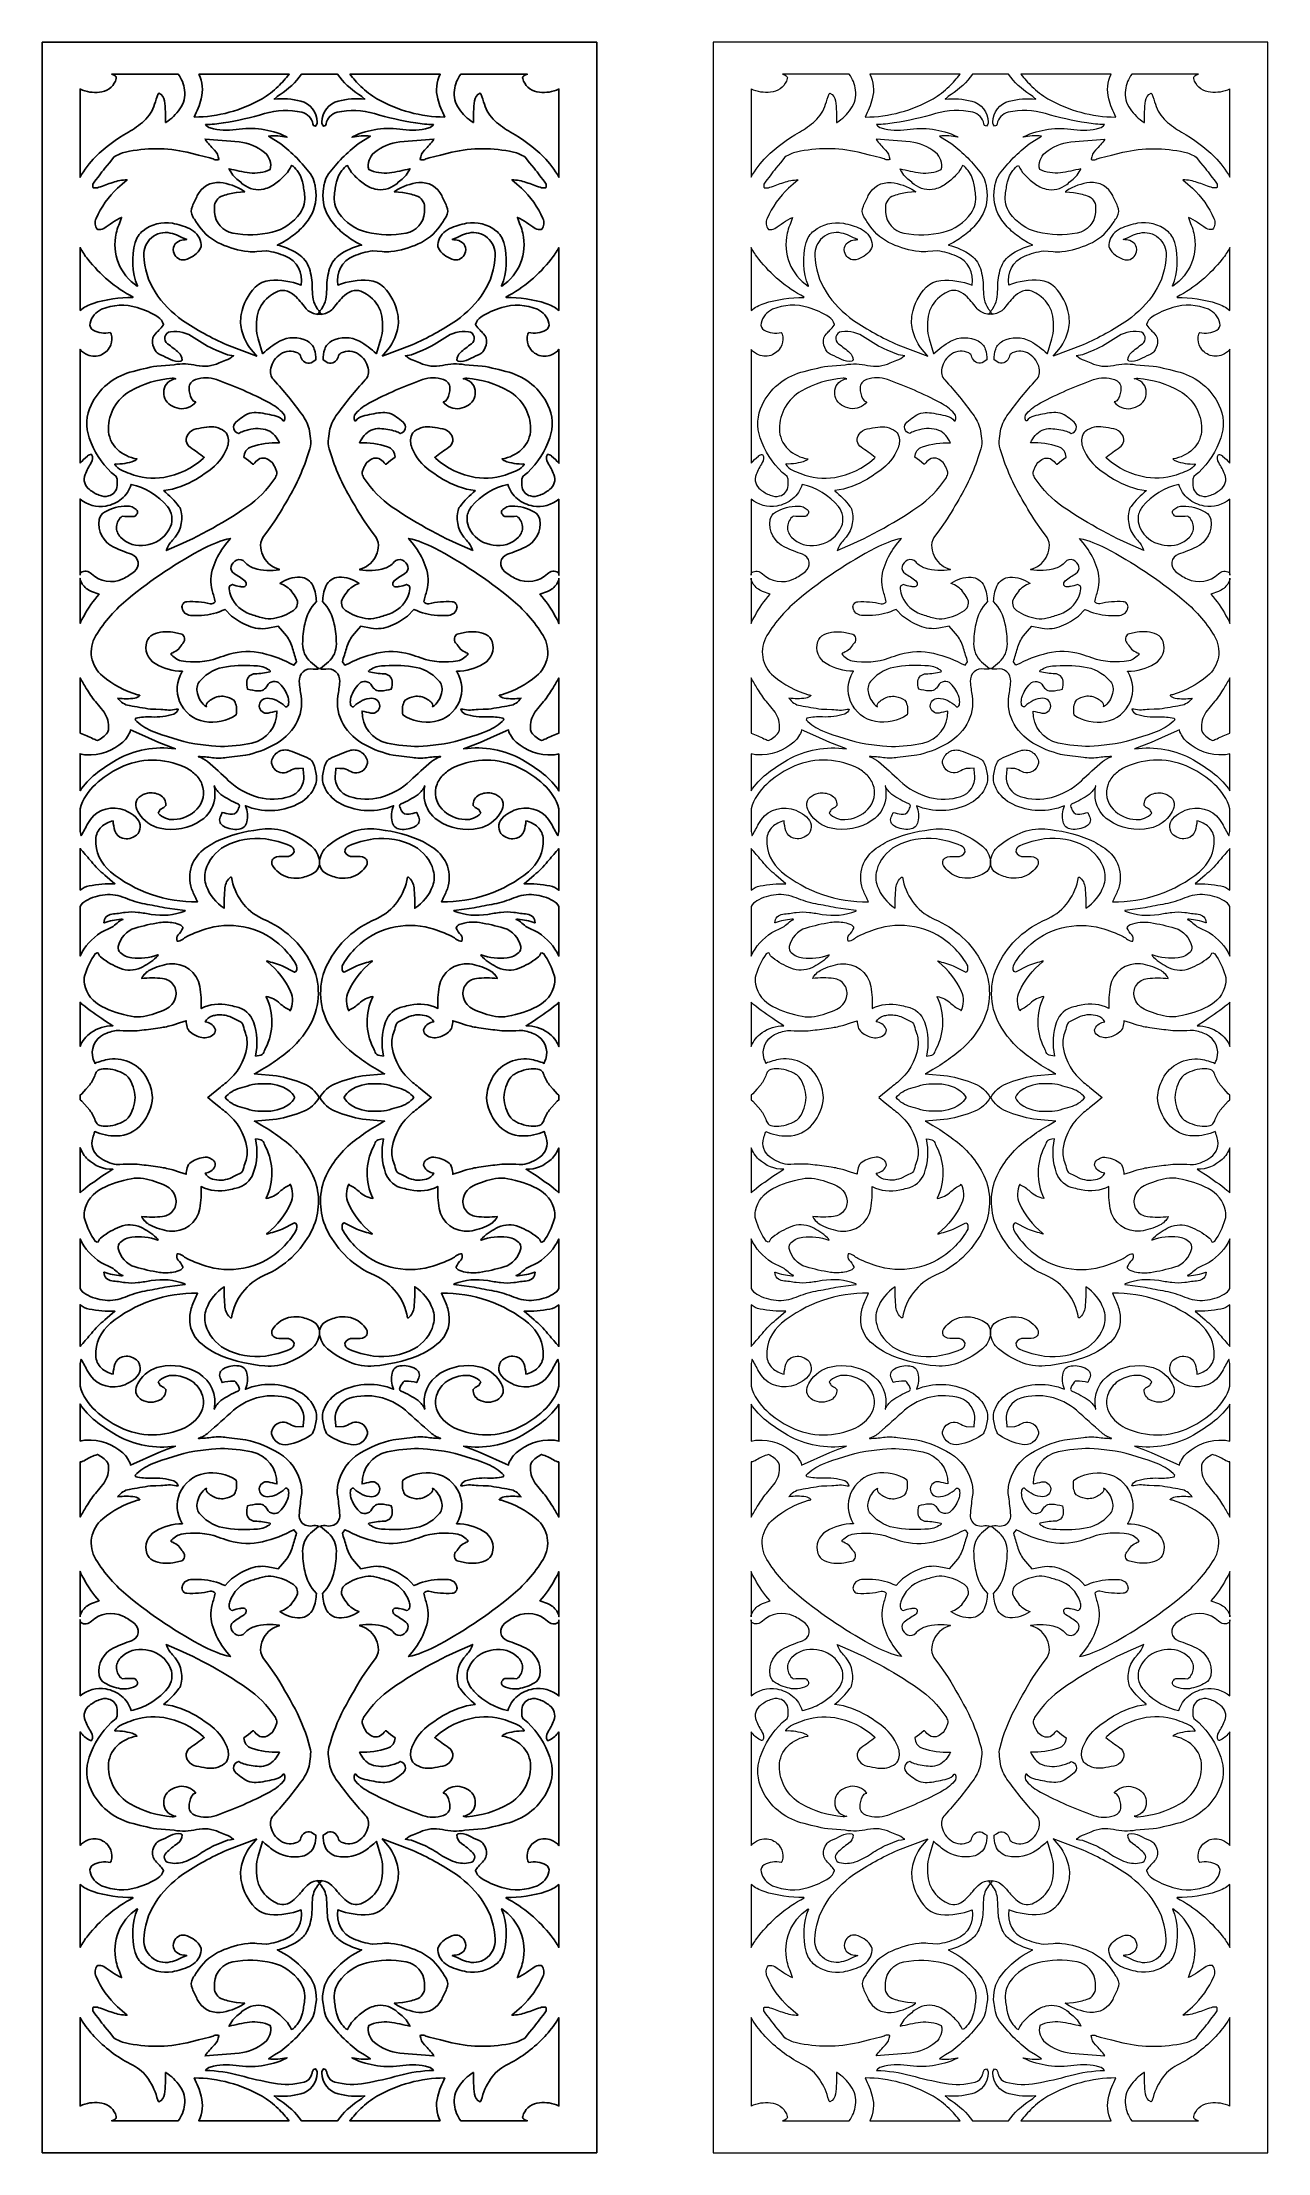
# Model space of a CAD drawing. Header units: centimetres. Extents: x -9.2 to 7.1, y -14.1 to 13.9.
import ezdxf

# ---------------------------------------------------------------- set-up
doc = ezdxf.new("R2010")
doc.units = ezdxf.units.CM
doc.header["$MEASUREMENT"] = 0
doc.layers.add('layer 1', color=7, linetype='Continuous')

msp = doc.modelspace()

# ---------------------------------------------------------------- linework, layer by layer
at = {"layer": 'layer 1', "color": 177}
for points, knots in [([(-9.17793, 13.91214), (-9.17793, 13.91214), (-1.81724, 13.91214), (-1.81724, 13.91214), (-1.81724, 13.91214), (-1.81724, 13.91214), (-1.81724, -14.10717), (-1.81724, -14.10717), (-1.81724, -14.10717), (-1.81724, -14.10717), (-9.17793, -14.10717), (-9.17793, -14.10717), (-9.17793, -14.10717), (-9.17793, -14.10717), (-9.17793, 13.91214), (-9.17793, 13.91214)], [0, 0, 0, 0, 0.2, 0.2, 0.2, 0.2, 0.4, 0.4, 0.4, 0.4, 0.6, 0.6, 0.6, 0.6, 1, 1, 1, 1]), ([(-8.25707, 13.4875), (-8.25707, 13.4875), (-7.37405, 13.4875), (-7.37405, 13.4875), (-7.37405, 13.4875), (-7.32716, 13.4268), (-7.29718, 13.35439), (-7.28769, 13.27766), (-7.28769, 13.27766), (-7.27673, 13.18908), (-7.29875, 13.09961), (-7.34954, 13.0262), (-7.34954, 13.0262), (-7.39918, 12.95447), (-7.46295, 12.89369), (-7.53696, 12.84751), (-7.53696, 12.84751), (-7.53696, 12.84751), (-7.53843, 12.84751), (-7.53843, 12.84751), (-7.53843, 12.84751), (-7.53843, 12.84751), (-7.53991, 12.84751), (-7.53991, 12.84751), (-7.53991, 12.84751), (-7.53813, 12.94247), (-7.54286, 13.03745), (-7.55404, 13.13176), (-7.55404, 13.13176), (-7.55939, 13.17683), (-7.58735, 13.21612), (-7.62818, 13.23594), (-7.62818, 13.23594), (-7.63268, 13.23357), (-7.63619, 13.22964), (-7.63804, 13.22491), (-7.63804, 13.22491), (-7.65569, 13.17987), (-7.67186, 13.13428), (-7.68652, 13.08818), (-7.68652, 13.08818), (-7.7131, 13.00464), (-7.7607, 12.92937), (-7.82478, 12.86954), (-7.82478, 12.86954), (-7.88807, 12.81048), (-7.95832, 12.75938), (-8.03399, 12.71739), (-8.03399, 12.71739), (-8.19375, 12.62872), (-8.3407, 12.51865), (-8.47067, 12.39024), (-8.47067, 12.39024), (-8.55193, 12.30995), (-8.62104, 12.21869), (-8.67611, 12.1194), (-8.67611, 12.1194), (-8.67611, 12.1194), (-8.67611, 13.29221), (-8.67611, 13.29221), (-8.67611, 13.29221), (-8.66514, 13.28596), (-8.65366, 13.28052), (-8.64175, 13.276), (-8.64175, 13.276), (-8.55973, 13.24487), (-8.47066, 13.23711), (-8.38449, 13.25357), (-8.38449, 13.25357), (-8.293, 13.27108), (-8.21944, 13.33937), (-8.19531, 13.42934), (-8.19531, 13.42934), (-8.19154, 13.44341), (-8.19729, 13.45831), (-8.20954, 13.46617), (-8.20954, 13.46617), (-8.22434, 13.47567), (-8.2404, 13.48282), (-8.25707, 13.4875)], [0, 0, 0, 0, 0.04761905, 0.04761905, 0.04761905, 0.04761905, 0.0952381, 0.0952381, 0.0952381, 0.0952381, 0.14285714, 0.14285714, 0.14285714, 0.14285714, 0.19047619, 0.19047619, 0.19047619, 0.19047619, 0.23809524, 0.23809524, 0.23809524, 0.23809524, 0.28571429, 0.28571429, 0.28571429, 0.28571429, 0.33333333, 0.33333333, 0.33333333, 0.33333333, 0.38095238, 0.38095238, 0.38095238, 0.38095238, 0.42857143, 0.42857143, 0.42857143, 0.42857143, 0.47619048, 0.47619048, 0.47619048, 0.47619048, 0.52380952, 0.52380952, 0.52380952, 0.52380952, 0.57142857, 0.57142857, 0.57142857, 0.57142857, 0.61904762, 0.61904762, 0.61904762, 0.61904762, 0.66666667, 0.66666667, 0.66666667, 0.66666667, 0.71428571, 0.71428571, 0.71428571, 0.71428571, 0.76190476, 0.76190476, 0.76190476, 0.76190476, 0.80952381, 0.80952381, 0.80952381, 0.80952381, 0.85714286, 0.85714286, 0.85714286, 0.85714286, 0.9047619, 0.9047619, 0.9047619, 0.9047619, 1, 1, 1, 1]), ([(-5.73751, 13.4875), (-5.73751, 13.4875), (-5.25773, 13.4875), (-5.25773, 13.4875), (-5.25773, 13.4875), (-5.18129, 13.38065), (-5.08518, 13.2892), (-4.97439, 13.21808), (-4.97439, 13.21808), (-4.9484, 13.20141), (-4.92448, 13.18171), (-4.90313, 13.15943), (-4.90313, 13.15943), (-4.90313, 13.15943), (-4.90019, 13.15943), (-4.90019, 13.15943), (-4.90019, 13.15943), (-4.90019, 13.15943), (-4.89724, 13.15943), (-4.89724, 13.15943), (-4.89724, 13.15943), (-4.89724, 13.15943), (-4.89724, 13.15796), (-4.89724, 13.15796), (-4.89724, 13.15796), (-4.89724, 13.15796), (-4.89724, 13.15649), (-4.89724, 13.15649), (-4.89724, 13.15649), (-5.0153, 13.16842), (-5.13449, 13.15955), (-5.24947, 13.13025), (-5.24947, 13.13025), (-5.37697, 13.09771), (-5.46627, 12.98321), (-5.46654, 12.85162), (-5.46654, 12.85162), (-5.46659, 12.8314), (-5.45873, 12.81197), (-5.44461, 12.79749), (-5.44461, 12.79749), (-5.44461, 12.79749), (-5.43137, 12.8019), (-5.43137, 12.8019), (-5.43137, 12.8019), (-5.43137, 12.8019), (-5.41812, 12.80631), (-5.41812, 12.80631), (-5.41812, 12.80631), (-5.41419, 12.81313), (-5.41146, 12.82059), (-5.4101, 12.82835), (-5.4101, 12.82835), (-5.39679, 12.90411), (-5.3392, 12.96451), (-5.26417, 12.98149), (-5.26417, 12.98149), (-5.1003, 13.01854), (-4.92956, 13.01275), (-4.76856, 12.96473), (-4.76856, 12.96473), (-4.58902, 12.91115), (-4.40614, 12.86953), (-4.22109, 12.84015), (-4.22109, 12.84015), (-4.14293, 12.82773), (-4.06407, 12.82036), (-3.98496, 12.81807), (-3.98496, 12.81807), (-4.0008, 12.79693), (-4.02312, 12.78152), (-4.04851, 12.77419), (-4.04851, 12.77419), (-4.15976, 12.74212), (-4.27677, 12.735), (-4.39109, 12.75334), (-4.39109, 12.75334), (-4.61573, 12.78935), (-4.84588, 12.75703), (-5.05188, 12.66048), (-5.05188, 12.66048), (-5.05441, 12.65929), (-5.05684, 12.65787), (-5.0591, 12.65623), (-5.0591, 12.65623), (-5.0591, 12.65623), (-5.06205, 12.65476), (-5.06205, 12.65476), (-5.06205, 12.65476), (-5.06205, 12.65476), (-5.06498, 12.65329), (-5.06498, 12.65329), (-5.06498, 12.65329), (-5.06498, 12.65329), (-5.06498, 12.65182), (-5.06498, 12.65182), (-5.06498, 12.65182), (-5.06498, 12.65182), (-5.06498, 12.65034), (-5.06498, 12.65034), (-5.06498, 12.65034), (-4.98516, 12.67009), (-4.90236, 12.67508), (-4.82073, 12.66507), (-4.82073, 12.66507), (-4.82073, 12.66507), (-4.98258, 12.56206), (-4.98258, 12.56206), (-4.98258, 12.56206), (-5.13282, 12.44857), (-5.26591, 12.31408), (-5.37784, 12.16267), (-5.37784, 12.16267), (-5.40452, 12.12657), (-5.42291, 12.08506), (-5.43173, 12.04106), (-5.43173, 12.04106), (-5.43612, 12.01915), (-5.44032, 11.99722), (-5.44433, 11.97524), (-5.44433, 11.97524), (-5.46827, 11.84401), (-5.44365, 11.70865), (-5.37499, 11.59429), (-5.37499, 11.59429), (-5.33719, 11.5313), (-5.29084, 11.47386), (-5.23727, 11.42359), (-5.23727, 11.42359), (-5.18385, 11.37348), (-5.12621, 11.32806), (-5.06498, 11.28786), (-5.06498, 11.28786), (-5.06498, 11.28786), (-5.00465, 11.25402), (-5.00465, 11.25402), (-5.00465, 11.25402), (-5.00465, 11.25402), (-4.94433, 11.22018), (-4.94433, 11.22018), (-4.94433, 11.22018), (-4.94433, 11.22018), (-4.94138, 11.22018), (-4.94138, 11.22018), (-4.94138, 11.22018), (-4.94138, 11.22018), (-4.93844, 11.22018), (-4.93844, 11.22018), (-4.93844, 11.22018), (-4.93844, 11.22018), (-4.93844, 11.2187), (-4.93844, 11.2187), (-4.93844, 11.2187), (-4.93844, 11.2187), (-4.93844, 11.21723), (-4.93844, 11.21723), (-4.93844, 11.21723), (-5.04765, 11.19544), (-5.15044, 11.14916), (-5.23915, 11.08182), (-5.23915, 11.08182), (-5.3065, 11.03068), (-5.35397, 10.95777), (-5.37346, 10.87548), (-5.37346, 10.87548), (-5.39245, 10.79535), (-5.40211, 10.71331), (-5.40223, 10.63095), (-5.40223, 10.63095), (-5.4023, 10.587), (-5.40641, 10.54313), (-5.41448, 10.49991), (-5.41448, 10.49991), (-5.42263, 10.45629), (-5.44014, 10.41493), (-5.46578, 10.37871), (-5.46578, 10.37871), (-5.47512, 10.36552), (-5.48464, 10.35246), (-5.49435, 10.33954), (-5.49435, 10.33954), (-5.50406, 10.32661), (-5.513, 10.31311), (-5.52112, 10.29912), (-5.52112, 10.29912), (-5.49301, 10.2991), (-5.46498, 10.30187), (-5.43741, 10.3074), (-5.43741, 10.3074), (-5.38579, 10.31775), (-5.33981, 10.34675), (-5.30822, 10.38889), (-5.30822, 10.38889), (-5.26553, 10.44585), (-5.21833, 10.4993), (-5.16708, 10.54871), (-5.16708, 10.54871), (-5.1317, 10.58282), (-5.08691, 10.60555), (-5.0385, 10.61398), (-5.0385, 10.61398), (-4.99882, 10.62089), (-4.95796, 10.61438), (-4.92237, 10.59552), (-4.92237, 10.59552), (-4.88768, 10.57711), (-4.85465, 10.55571), (-4.82367, 10.53158), (-4.82367, 10.53158), (-4.74177, 10.4678), (-4.68682, 10.37546), (-4.66976, 10.27306), (-4.66976, 10.27306), (-4.65312, 10.17308), (-4.65743, 10.07068), (-4.68243, 9.97246), (-4.68243, 9.97246), (-4.68243, 9.97246), (-4.74127, 9.77825), (-4.74127, 9.77825), (-4.74127, 9.77825), (-4.74127, 9.77825), (-4.74274, 9.77825), (-4.74274, 9.77825), (-4.74274, 9.77825), (-4.74274, 9.77825), (-4.74422, 9.77825), (-4.74422, 9.77825), (-4.74422, 9.77825), (-4.81174, 9.84164), (-4.88686, 9.89639), (-4.96788, 9.94126), (-4.96788, 9.94126), (-5.08158, 10.0042), (-5.21917, 10.00588), (-5.33429, 9.94561), (-5.33429, 9.94561), (-5.37814, 9.92266), (-5.4117, 9.88405), (-5.42829, 9.83744), (-5.42829, 9.83744), (-5.44446, 9.79203), (-5.45199, 9.74402), (-5.4505, 9.69585), (-5.4505, 9.69585), (-5.4505, 9.69585), (-5.38575, 9.6576), (-5.38575, 9.6576), (-5.38575, 9.6576), (-5.35797, 9.64823), (-5.32753, 9.65108), (-5.30197, 9.66544), (-5.30197, 9.66544), (-5.27641, 9.6798), (-5.25817, 9.70416), (-5.25171, 9.73276), (-5.25171, 9.73276), (-5.24638, 9.75631), (-5.23076, 9.77625), (-5.20917, 9.78708), (-5.20917, 9.78708), (-5.13594, 9.82384), (-5.0485, 9.81822), (-4.98052, 9.77246), (-4.98052, 9.77246), (-4.91493, 9.7283), (-4.86838, 9.66098), (-4.85016, 9.58403), (-4.85016, 9.58403), (-4.83706, 9.52872), (-4.85228, 9.47045), (-4.89072, 9.42858), (-4.89072, 9.42858), (-5.02372, 9.28373), (-5.14858, 9.13164), (-5.26472, 8.97296), (-5.26472, 8.97296), (-5.308, 8.91383), (-5.34096, 8.84783), (-5.36221, 8.77772), (-5.36221, 8.77772), (-5.36221, 8.77772), (-5.37692, 8.65119), (-5.37692, 8.65119), (-5.37692, 8.65119), (-5.38443, 8.60614), (-5.38169, 8.55999), (-5.36886, 8.51615), (-5.36886, 8.51615), (-5.30437, 8.29562), (-5.21442, 8.08341), (-5.10079, 7.88371), (-5.10079, 7.88371), (-5.0356, 7.76914), (-4.96773, 7.65612), (-4.89724, 7.54473), (-4.89724, 7.54473), (-4.89724, 7.54473), (-4.82221, 7.44026), (-4.82221, 7.44026), (-4.82221, 7.44026), (-4.82221, 7.44026), (-4.74716, 7.33579), (-4.74716, 7.33579), (-4.74716, 7.33579), (-4.72163, 7.29608), (-4.71114, 7.24853), (-4.71756, 7.20176), (-4.71756, 7.20176), (-4.72384, 7.15606), (-4.73841, 7.11187), (-4.76056, 7.0714), (-4.76056, 7.0714), (-4.8031, 6.99362), (-4.8761, 6.93696), (-4.96198, 6.91497), (-4.96198, 6.91497), (-4.96198, 6.91497), (-4.96346, 6.91203), (-4.96346, 6.91203), (-4.96346, 6.91203), (-4.96346, 6.91203), (-4.96494, 6.90908), (-4.96494, 6.90908), (-4.96494, 6.90908), (-4.85344, 6.88997), (-4.73909, 6.8968), (-4.63068, 6.9291), (-4.63068, 6.9291), (-4.58298, 6.94332), (-4.54055, 6.97129), (-4.50871, 7.00955), (-4.50871, 7.00955), (-4.48176, 7.04196), (-4.43677, 7.05301), (-4.39786, 7.03684), (-4.39786, 7.03684), (-4.36074, 7.02142), (-4.33312, 6.98929), (-4.32339, 6.9503), (-4.32339, 6.9503), (-4.31438, 6.91417), (-4.33049, 6.87642), (-4.36279, 6.85788), (-4.36279, 6.85788), (-4.41237, 6.82943), (-4.45984, 6.7975), (-4.50486, 6.76227), (-4.50486, 6.76227), (-4.52271, 6.74829), (-4.53014, 6.7248), (-4.52351, 6.70311), (-4.52351, 6.70311), (-4.51482, 6.68897), (-4.49911, 6.68073), (-4.48253, 6.68165), (-4.48253, 6.68165), (-4.46713, 6.68251), (-4.4518, 6.68425), (-4.43659, 6.68685), (-4.43659, 6.68685), (-4.40499, 6.69227), (-4.374, 6.70066), (-4.34399, 6.71193), (-4.34399, 6.71193), (-4.33018, 6.71066), (-4.31743, 6.70394), (-4.3086, 6.69322), (-4.3086, 6.69322), (-4.29976, 6.68253), (-4.29557, 6.66868), (-4.29694, 6.65487), (-4.29694, 6.65487), (-4.30064, 6.61798), (-4.31035, 6.58193), (-4.32569, 6.54818), (-4.32569, 6.54818), (-4.37419, 6.4415), (-4.46449, 6.35942), (-4.57527, 6.32123), (-4.57527, 6.32123), (-4.6308, 6.30208), (-4.68694, 6.28474), (-4.7436, 6.26922), (-4.7436, 6.26922), (-4.79075, 6.25631), (-4.84018, 6.25375), (-4.88842, 6.2617), (-4.88842, 6.2617), (-4.98374, 6.2774), (-5.07437, 6.31429), (-5.15357, 6.36963), (-5.15357, 6.36963), (-5.20634, 6.40645), (-5.22117, 6.47816), (-5.18747, 6.53299), (-5.18747, 6.53299), (-5.16979, 6.5617), (-5.15078, 6.58958), (-5.1305, 6.61653), (-5.1305, 6.61653), (-5.09116, 6.66881), (-5.03627, 6.70735), (-4.97376, 6.72664), (-4.97376, 6.72664), (-4.97492, 6.72782), (-4.97617, 6.72888), (-4.9775, 6.72986), (-4.9775, 6.72986), (-5.05377, 6.78544), (-5.14653, 6.81356), (-5.24082, 6.80965), (-5.24082, 6.80965), (-5.31651, 6.80649), (-5.38362, 6.76023), (-5.4134, 6.69057), (-5.4134, 6.69057), (-5.44117, 6.62567), (-5.45578, 6.55593), (-5.45639, 6.48534), (-5.45639, 6.48534), (-5.37731, 6.40255), (-5.3234, 6.29891), (-5.301, 6.18664), (-5.301, 6.18664), (-5.28387, 6.1008), (-5.27469, 6.01354), (-5.27359, 5.92601), (-5.27359, 5.92601), (-5.27243, 5.83468), (-5.31049, 5.74717), (-5.37803, 5.68568), (-5.37803, 5.68568), (-5.41208, 5.6547), (-5.44808, 5.62593), (-5.4858, 5.59958), (-5.4858, 5.59958), (-5.4858, 5.59958), (-5.48875, 5.59811), (-5.48875, 5.59811), (-5.48875, 5.59811), (-5.48875, 5.59811), (-5.49168, 5.59664), (-5.49168, 5.59664), (-5.49168, 5.59664), (-5.46699, 5.58726), (-5.44019, 5.58496), (-5.41425, 5.59001), (-5.41425, 5.59001), (-5.36619, 5.59942), (-5.31651, 5.5857), (-5.28011, 5.55293), (-5.28011, 5.55293), (-5.2437, 5.52018), (-5.22485, 5.47187), (-5.22915, 5.42309), (-5.22915, 5.42309), (-5.23482, 5.35972), (-5.2428, 5.29658), (-5.2531, 5.2338), (-5.2531, 5.2338), (-5.27436, 5.10413), (-5.24947, 4.97119), (-5.18268, 4.85803), (-5.18268, 4.85803), (-5.1137, 4.74104), (-5.01345, 4.64567), (-4.89314, 4.58264), (-4.89314, 4.58264), (-4.77462, 4.52054), (-4.64834, 4.47459), (-4.51762, 4.44604), (-4.51762, 4.44604), (-4.51762, 4.44604), (-4.26454, 4.41662), (-4.26454, 4.41662), (-4.26454, 4.41662), (-4.20261, 4.40683), (-4.13961, 4.40585), (-4.0774, 4.41371), (-4.0774, 4.41371), (-4.01546, 4.42154), (-3.9532, 4.42643), (-3.8908, 4.42838), (-3.8908, 4.42838), (-3.8908, 4.42838), (-3.8908, 4.42692), (-3.8908, 4.42692), (-3.8908, 4.42692), (-3.8908, 4.42692), (-3.8908, 4.42544), (-3.8908, 4.42544), (-3.8908, 4.42544), (-3.93449, 4.41312), (-3.97503, 4.39159), (-4.00969, 4.3623), (-4.00969, 4.3623), (-4.10643, 4.28059), (-4.20055, 4.19584), (-4.29192, 4.10819), (-4.29192, 4.10819), (-4.40291, 4.00173), (-4.53944, 3.92552), (-4.68831, 3.88693), (-4.68831, 3.88693), (-4.82469, 3.85157), (-4.96838, 3.85547), (-5.10265, 3.89815), (-5.10265, 3.89815), (-5.22091, 3.93568), (-5.29764, 4.05002), (-5.2878, 4.1737), (-5.2878, 4.1737), (-5.28516, 4.20661), (-5.2825, 4.23952), (-5.27981, 4.27242), (-5.27981, 4.27242), (-5.27981, 4.27242), (-5.22684, 4.27095), (-5.22684, 4.27095), (-5.22684, 4.27095), (-5.22684, 4.27095), (-5.17386, 4.26947), (-5.17386, 4.26947), (-5.17386, 4.26947), (-5.14149, 4.25859), (-5.11011, 4.24495), (-5.08007, 4.22869), (-5.08007, 4.22869), (-5.01449, 4.19323), (-4.93279, 4.21338), (-4.89135, 4.27536), (-4.89135, 4.27536), (-4.88229, 4.28891), (-4.87434, 4.3032), (-4.86762, 4.31805), (-4.86762, 4.31805), (-4.86072, 4.33325), (-4.85875, 4.35021), (-4.86194, 4.36658), (-4.86194, 4.36658), (-4.87216, 4.41888), (-4.90445, 4.46423), (-4.95055, 4.49099), (-4.95055, 4.49099), (-4.99664, 4.51775), (-5.05175, 4.5234), (-5.10223, 4.50634), (-5.10223, 4.50634), (-5.19015, 4.4767), (-5.27599, 4.44132), (-5.35925, 4.40042), (-5.35925, 4.40042), (-5.38472, 4.38791), (-5.40464, 4.36643), (-5.41517, 4.34009), (-5.41517, 4.34009), (-5.43655, 4.28672), (-5.45038, 4.23065), (-5.45628, 4.17345), (-5.45628, 4.17345), (-5.46226, 4.11527), (-5.45076, 4.05664), (-5.42322, 4.00502), (-5.42322, 4.00502), (-5.37423, 3.91321), (-5.29724, 3.83948), (-5.20338, 3.79453), (-5.20338, 3.79453), (-4.98684, 3.69083), (-4.73669, 3.68373), (-4.51468, 3.77511), (-4.51468, 3.77511), (-4.54222, 3.70778), (-4.54895, 3.6338), (-4.53402, 3.56262), (-4.53402, 3.56262), (-4.52303, 3.51035), (-4.47999, 3.47095), (-4.42696, 3.46467), (-4.42696, 3.46467), (-4.35689, 3.45637), (-4.286, 3.46957), (-4.22361, 3.50253), (-4.22361, 3.50253), (-4.17967, 3.52578), (-4.16062, 3.57859), (-4.17973, 3.62449), (-4.17973, 3.62449), (-4.18837, 3.64527), (-4.19702, 3.66605), (-4.20568, 3.68682), (-4.20568, 3.68682), (-4.24093, 3.67851), (-4.27626, 3.67062), (-4.31167, 3.66314), (-4.31167, 3.66314), (-4.3511, 3.65481), (-4.39126, 3.67383), (-4.40985, 3.70957), (-4.40985, 3.70957), (-4.42068, 3.73042), (-4.42919, 3.7524), (-4.43522, 3.77511), (-4.43522, 3.77511), (-4.4325, 3.78733), (-4.424, 3.7975), (-4.41246, 3.80235), (-4.41246, 3.80235), (-4.33366, 3.8354), (-4.25878, 3.877), (-4.18908, 3.92643), (-4.18908, 3.92643), (-4.14938, 3.95458), (-4.11925, 3.99417), (-4.10268, 4.03994), (-4.10268, 4.03994), (-4.10268, 4.03994), (-4.10121, 4.03994), (-4.10121, 4.03994), (-4.10121, 4.03994), (-4.10121, 4.03994), (-4.09974, 4.03994), (-4.09974, 4.03994), (-4.09974, 4.03994), (-4.11245, 3.97917), (-4.11373, 3.91658), (-4.10354, 3.85533), (-4.10354, 3.85533), (-4.08507, 3.74441), (-4.02197, 3.64598), (-3.92887, 3.58294), (-3.92887, 3.58294), (-3.76875, 3.47453), (-3.5715, 3.43613), (-3.38246, 3.47667), (-3.38246, 3.47667), (-3.26508, 3.50183), (-3.16294, 3.57334), (-3.09918, 3.67504), (-3.09918, 3.67504), (-3.0795, 3.70645), (-3.06634, 3.74149), (-3.06049, 3.7781), (-3.06049, 3.7781), (-3.05365, 3.82091), (-3.07008, 3.86409), (-3.10367, 3.8915), (-3.10367, 3.8915), (-3.13551, 3.91748), (-3.17335, 3.93504), (-3.21375, 3.94255), (-3.21375, 3.94255), (-3.26893, 3.95283), (-3.32591, 3.94496), (-3.37624, 3.92013), (-3.37624, 3.92013), (-3.42981, 3.89368), (-3.46216, 3.83765), (-3.45821, 3.77804), (-3.45821, 3.77804), (-3.44105, 3.76072), (-3.42136, 3.74609), (-3.39982, 3.73467), (-3.39982, 3.73467), (-3.37715, 3.72266), (-3.36164, 3.70045), (-3.35815, 3.67504), (-3.35815, 3.67504), (-3.41126, 3.61795), (-3.48703, 3.58735), (-3.5649, 3.5915), (-3.5649, 3.5915), (-3.68088, 3.59768), (-3.79032, 3.64742), (-3.87129, 3.73067), (-3.87129, 3.73067), (-3.95626, 3.81799), (-3.98226, 3.94707), (-3.93788, 4.06054), (-3.93788, 4.06054), (-3.91767, 4.11218), (-3.88584, 4.1585), (-3.84489, 4.19589), (-3.84489, 4.19589), (-3.80424, 4.233), (-3.7582, 4.26376), (-3.70835, 4.28713), (-3.70835, 4.28713), (-3.43511, 4.41526), (-3.11829, 4.4126), (-2.84715, 4.28008), (-2.84715, 4.28008), (-2.72939, 4.22252), (-2.62053, 4.14825), (-2.52396, 4.05963), (-2.52396, 4.05963), (-2.42834, 3.9719), (-2.35769, 3.86043), (-2.31906, 3.73666), (-2.31906, 3.73666), (-2.31906, 3.73666), (-2.31906, 3.44932), (-2.31906, 3.44932), (-2.31906, 3.44932), (-2.32288, 3.42645), (-2.32688, 3.40358), (-2.33111, 3.38078), (-2.33111, 3.38078), (-2.33111, 3.38078), (-2.33258, 3.38078), (-2.33258, 3.38078), (-2.33258, 3.38078), (-2.33258, 3.38078), (-2.33404, 3.38078), (-2.33404, 3.38078), (-2.33404, 3.38078), (-2.36462, 3.43296), (-2.3939, 3.48591), (-2.4218, 3.53957), (-2.4218, 3.53957), (-2.50284, 3.69526), (-2.67917, 3.7759), (-2.84987, 3.73502), (-2.84987, 3.73502), (-2.93679, 3.71424), (-3.0158, 3.66879), (-3.07744, 3.60409), (-3.07744, 3.60409), (-3.10581, 3.57425), (-3.12084, 3.53414), (-3.11902, 3.49301), (-3.11902, 3.49301), (-3.1172, 3.45186), (-3.09887, 3.41337), (-3.06797, 3.38616), (-3.06797, 3.38616), (-3.017, 3.34121), (-2.94646, 3.3258), (-2.88141, 3.34547), (-2.88141, 3.34547), (-2.83519, 3.35944), (-2.79858, 3.39483), (-2.7831, 3.44057), (-2.7831, 3.44057), (-2.7684, 3.48398), (-2.7599, 3.52923), (-2.75781, 3.575), (-2.75781, 3.575), (-2.69937, 3.56171), (-2.64543, 3.53325), (-2.60146, 3.49253), (-2.60146, 3.49253), (-2.55651, 3.45092), (-2.52996, 3.39308), (-2.52767, 3.33188), (-2.52767, 3.33188), (-2.52142, 3.16467), (-2.59431, 3.00414), (-2.72425, 2.89871), (-2.72425, 2.89871), (-3.0502, 2.63425), (-3.45936, 2.49338), (-3.87903, 2.5009), (-3.87903, 2.5009), (-3.85627, 2.54505), (-3.83486, 2.58988), (-3.81485, 2.63534), (-3.81485, 2.63534), (-3.72887, 2.83097), (-3.78613, 3.05978), (-3.95438, 3.19151), (-3.95438, 3.19151), (-4.02583, 3.2475), (-4.1047, 3.29329), (-4.18876, 3.32755), (-4.18876, 3.32755), (-4.37639, 3.40402), (-4.57462, 3.45109), (-4.77659, 3.46709), (-4.77659, 3.46709), (-4.88826, 3.47594), (-5.00035, 3.45744), (-5.10324, 3.41314), (-5.10324, 3.41314), (-5.20619, 3.36882), (-5.30244, 3.3104), (-5.38928, 3.23953), (-5.38928, 3.23953), (-5.44961, 3.19028), (-5.48845, 3.11956), (-5.49758, 3.0422), (-5.49758, 3.0422), (-5.50566, 2.97358), (-5.47082, 2.90711), (-5.40974, 2.87481), (-5.40974, 2.87481), (-5.35362, 2.84513), (-5.29281, 2.82538), (-5.22995, 2.81644), (-5.22995, 2.81644), (-5.13252, 2.80259), (-5.03372, 2.82887), (-4.95609, 2.88935), (-4.95609, 2.88935), (-4.92313, 2.91501), (-4.89522, 2.94656), (-4.87375, 2.9824), (-4.87375, 2.9824), (-4.86102, 3.00375), (-4.85961, 3.03001), (-4.87001, 3.05259), (-4.87001, 3.05259), (-4.88041, 3.07518), (-4.90108, 3.09115), (-4.92558, 3.09534), (-4.92558, 3.09534), (-4.96725, 3.10251), (-5.00963, 3.10455), (-5.0518, 3.10138), (-5.0518, 3.10138), (-5.09757, 3.09794), (-5.14101, 3.12224), (-5.1621, 3.16302), (-5.1621, 3.16302), (-5.16197, 3.19794), (-5.14118, 3.22951), (-5.10916, 3.24347), (-5.10916, 3.24347), (-5.00428, 3.28918), (-4.89351, 3.32007), (-4.7801, 3.33525), (-4.7801, 3.33525), (-4.59552, 3.35998), (-4.40772, 3.32594), (-4.24351, 3.2381), (-4.24351, 3.2381), (-4.1174, 3.17065), (-4.02452, 3.05424), (-3.98666, 2.91634), (-3.98666, 2.91634), (-3.96811, 2.84874), (-3.97098, 2.777), (-3.99486, 2.71109), (-3.99486, 2.71109), (-4.03907, 2.58907), (-4.12258, 2.4851), (-4.23217, 2.41557), (-4.23217, 2.41557), (-4.23165, 2.50621), (-4.23509, 2.59681), (-4.24247, 2.68715), (-4.24247, 2.68715), (-4.24697, 2.74234), (-4.27413, 2.79315), (-4.31751, 2.82755), (-4.31751, 2.82755), (-4.31751, 2.82755), (-4.32339, 2.82755), (-4.32339, 2.82755), (-4.32339, 2.82755), (-4.32339, 2.82755), (-4.32928, 2.82755), (-4.32928, 2.82755), (-4.32928, 2.82755), (-4.34785, 2.71036), (-4.39381, 2.59915), (-4.46337, 2.50303), (-4.46337, 2.50303), (-4.53305, 2.40672), (-4.6259, 2.32948), (-4.73328, 2.27846), (-4.73328, 2.27846), (-4.73878, 2.27586), (-4.74433, 2.27337), (-4.74995, 2.27103), (-4.74995, 2.27103), (-5.02618, 2.15576), (-5.25246, 1.94641), (-5.38869, 1.67988), (-5.38869, 1.67988), (-5.51774, 1.42711), (-5.51417, 1.12727), (-5.37889, 0.87776), (-5.37889, 0.87776), (-5.29711, 0.72687), (-5.18495, 0.59463), (-5.04941, 0.48934), (-5.04941, 0.48934), (-4.97716, 0.43321), (-4.90284, 0.37979), (-4.82662, 0.32918), (-4.82662, 0.32918), (-4.82662, 0.32918), (-4.73244, 0.27327), (-4.73244, 0.27327), (-4.73244, 0.27327), (-4.73244, 0.27327), (-4.63827, 0.21736), (-4.63827, 0.21736), (-4.63827, 0.21736), (-4.63827, 0.21736), (-4.63533, 0.21736), (-4.63533, 0.21736), (-4.63533, 0.21736), (-4.63533, 0.21736), (-4.63239, 0.21736), (-4.63239, 0.21736), (-4.63239, 0.21736), (-4.63239, 0.21736), (-4.92668, 0.19088), (-4.92668, 0.19088), (-4.92668, 0.19088), (-5.05035, 0.16781), (-5.17133, 0.13226), (-5.28783, 0.08476), (-5.28783, 0.08476), (-5.37538, 0.04907), (-5.44824, -0.01514), (-5.49464, -0.09752), (-5.49464, -0.09752), (-5.44823, -0.1799), (-5.37538, -0.24413), (-5.28783, -0.27981), (-5.28783, -0.27981), (-5.17133, -0.32729), (-5.05034, -0.36284), (-4.92668, -0.38591), (-4.92668, -0.38591), (-4.92668, -0.38591), (-4.77954, -0.39915), (-4.77954, -0.39915), (-4.77954, -0.39915), (-4.77954, -0.39915), (-4.63239, -0.41239), (-4.63239, -0.41239), (-4.63239, -0.41239), (-4.63239, -0.41239), (-4.63533, -0.41239), (-4.63533, -0.41239), (-4.63533, -0.41239), (-4.63533, -0.41239), (-4.63827, -0.41239), (-4.63827, -0.41239), (-4.63827, -0.41239), (-4.63827, -0.41239), (-4.73244, -0.4683), (-4.73244, -0.4683), (-4.73244, -0.4683), (-4.73244, -0.4683), (-4.82662, -0.52421), (-4.82662, -0.52421), (-4.82662, -0.52421), (-4.90605, -0.57695), (-4.9833, -0.63289), (-5.0582, -0.69191), (-5.0582, -0.69191), (-5.22999, -0.82727), (-5.36237, -1.00606), (-5.44168, -1.20988), (-5.44168, -1.20988), (-5.44196, -1.21061), (-5.44222, -1.21135), (-5.44245, -1.21209), (-5.44245, -1.21209), (-5.51281, -1.43152), (-5.49353, -1.66973), (-5.38869, -1.87493), (-5.38869, -1.87493), (-5.25533, -2.13575), (-5.0356, -2.34195), (-4.7668, -2.45837), (-4.7668, -2.45837), (-4.5341, -2.55913), (-4.36902, -2.77214), (-4.32928, -3.02259), (-4.32928, -3.02259), (-4.32928, -3.02259), (-4.32339, -3.02259), (-4.32339, -3.02259), (-4.32339, -3.02259), (-4.32339, -3.02259), (-4.3175, -3.02259), (-4.3175, -3.02259), (-4.3175, -3.02259), (-4.27421, -2.98824), (-4.24708, -2.93755), (-4.24255, -2.88247), (-4.24255, -2.88247), (-4.23511, -2.79205), (-4.23165, -2.70135), (-4.23217, -2.61062), (-4.23217, -2.61062), (-4.12257, -2.68013), (-4.03909, -2.78411), (-3.99486, -2.90613), (-3.99486, -2.90613), (-3.97097, -2.97204), (-3.96812, -3.04377), (-3.98666, -3.11139), (-3.98666, -3.11139), (-4.02449, -3.2493), (-4.11742, -3.36566), (-4.24351, -3.43313), (-4.24351, -3.43313), (-4.40772, -3.521), (-4.5955, -3.55498), (-4.7801, -3.53029), (-4.7801, -3.53029), (-4.89351, -3.51512), (-5.00428, -3.48421), (-5.10916, -3.4385), (-5.10916, -3.4385), (-5.14119, -3.42455), (-5.16194, -3.39298), (-5.1621, -3.35805), (-5.1621, -3.35805), (-5.14103, -3.31727), (-5.09757, -3.29301), (-5.0518, -3.29643), (-5.0518, -3.29643), (-5.00963, -3.29959), (-4.96725, -3.29757), (-4.92558, -3.29038), (-4.92558, -3.29038), (-4.90108, -3.28613), (-4.88027, -3.27006), (-4.86992, -3.24745), (-4.86992, -3.24745), (-4.85959, -3.22485), (-4.86096, -3.19876), (-4.87376, -3.17745), (-4.87376, -3.17745), (-4.89523, -3.14161), (-4.92313, -3.11006), (-4.95609, -3.08438), (-4.95609, -3.08438), (-5.03374, -3.02392), (-5.13252, -2.99761), (-5.22995, -3.01148), (-5.22995, -3.01148), (-5.29281, -3.02042), (-5.35362, -3.04017), (-5.40973, -3.06987), (-5.40973, -3.06987), (-5.47078, -3.10219), (-5.5057, -3.16863), (-5.49757, -3.23724), (-5.49757, -3.23724), (-5.48843, -3.3146), (-5.44964, -3.38533), (-5.38928, -3.43459), (-5.38928, -3.43459), (-5.30244, -3.50545), (-5.20619, -3.56388), (-5.10324, -3.6082), (-5.10324, -3.6082), (-4.99911, -3.65301), (-4.8856, -3.67149), (-4.77263, -3.66199), (-4.77263, -3.66199), (-4.57414, -3.6453), (-4.37931, -3.59913), (-4.19444, -3.52498), (-4.19444, -3.52498), (-4.08819, -3.48237), (-3.99051, -3.421), (-3.906, -3.34379), (-3.906, -3.34379), (-3.81805, -3.2634), (-3.77016, -3.14833), (-3.77519, -3.02928), (-3.77519, -3.02928), (-3.77766, -2.97046), (-3.78905, -2.91236), (-3.80894, -2.85695), (-3.80894, -2.85695), (-3.82875, -2.80181), (-3.85216, -2.74803), (-3.87903, -2.69596), (-3.87903, -2.69596), (-3.45936, -2.68835), (-3.05025, -2.82935), (-2.72425, -3.09376), (-2.72425, -3.09376), (-2.59428, -3.19915), (-2.52147, -3.35971), (-2.52767, -3.52692), (-2.52767, -3.52692), (-2.52995, -3.58813), (-2.55652, -3.64595), (-2.60146, -3.68757), (-2.60146, -3.68757), (-2.64543, -3.72829), (-2.69938, -3.75674), (-2.75781, -3.77003), (-2.75781, -3.77003), (-2.7599, -3.72426), (-2.7684, -3.67902), (-2.7831, -3.6356), (-2.7831, -3.6356), (-2.7986, -3.58988), (-2.83519, -3.55446), (-2.88141, -3.5405), (-2.88141, -3.5405), (-2.94647, -3.52085), (-3.01701, -3.53622), (-3.06797, -3.58119), (-3.06797, -3.58119), (-3.09884, -3.60845), (-3.11727, -3.6471), (-3.11903, -3.68825), (-3.11903, -3.68825), (-3.1208, -3.72939), (-3.10587, -3.76933), (-3.07744, -3.79912), (-3.07744, -3.79912), (-3.0158, -3.86382), (-2.93679, -3.90929), (-2.84987, -3.93006), (-2.84987, -3.93006), (-2.67914, -3.97081), (-2.50273, -3.89038), (-2.4218, -3.73462), (-2.4218, -3.73462), (-2.3939, -3.68095), (-2.36462, -3.62801), (-2.33404, -3.57582), (-2.33404, -3.57582), (-2.33404, -3.57582), (-2.33258, -3.57582), (-2.33258, -3.57582), (-2.33258, -3.57582), (-2.33258, -3.57582), (-2.33111, -3.57582), (-2.33111, -3.57582), (-2.33111, -3.57582), (-2.32688, -3.59862), (-2.32288, -3.62146), (-2.31906, -3.64433), (-2.31906, -3.64433), (-2.31906, -3.64433), (-2.31906, -3.93168), (-2.31906, -3.93168), (-2.31906, -3.93168), (-2.35768, -4.05545), (-2.42836, -4.16693), (-2.52396, -4.25467), (-2.52396, -4.25467), (-2.62053, -4.34329), (-2.7294, -4.41755), (-2.84715, -4.47511), (-2.84715, -4.47511), (-3.11824, -4.60771), (-3.43508, -4.61023), (-3.70835, -4.48218), (-3.70835, -4.48218), (-3.79374, -4.44215), (-3.86548, -4.37782), (-3.91457, -4.29731), (-3.91457, -4.29731), (-3.96551, -4.21381), (-3.97246, -4.11061), (-3.93328, -4.021), (-3.93328, -4.021), (-3.90164, -3.94866), (-3.84745, -3.88845), (-3.77886, -3.84937), (-3.77886, -3.84937), (-3.71341, -3.81209), (-3.64012, -3.79057), (-3.5649, -3.78655), (-3.5649, -3.78655), (-3.48703, -3.78238), (-3.41127, -3.81301), (-3.35815, -3.8701), (-3.35815, -3.8701), (-3.36163, -3.89551), (-3.37715, -3.9177), (-3.39982, -3.92972), (-3.39982, -3.92972), (-3.42136, -3.94115), (-3.44105, -3.95576), (-3.45821, -3.9731), (-3.45821, -3.9731), (-3.46196, -4.03022), (-3.43227, -4.08429), (-3.382, -4.1117), (-3.382, -4.1117), (-3.30533, -4.15352), (-3.21255, -4.15267), (-3.13671, -4.10937), (-3.13671, -4.10937), (-3.11261, -4.09561), (-3.09219, -4.07625), (-3.07718, -4.0529), (-3.07718, -4.0529), (-3.062, -4.02927), (-3.05605, -4.00088), (-3.06049, -3.97314), (-3.06049, -3.97314), (-3.06634, -3.93654), (-3.0795, -3.9015), (-3.09918, -3.8701), (-3.09918, -3.8701), (-3.16296, -3.7684), (-3.26508, -3.69685), (-3.38246, -3.67171), (-3.38246, -3.67171), (-3.55784, -3.63414), (-3.74083, -3.66526), (-3.89388, -3.75881), (-3.89388, -3.75881), (-4.05632, -3.85814), (-4.13878, -4.04863), (-4.09974, -4.235), (-4.09974, -4.235), (-4.09974, -4.235), (-4.10121, -4.235), (-4.10121, -4.235), (-4.10121, -4.235), (-4.10121, -4.235), (-4.10268, -4.235), (-4.10268, -4.235), (-4.10268, -4.235), (-4.11925, -4.18922), (-4.14938, -4.14962), (-4.18908, -4.12146), (-4.18908, -4.12146), (-4.25876, -4.07204), (-4.33366, -4.03043), (-4.41244, -3.99738), (-4.41244, -3.99738), (-4.424, -3.99253), (-4.4325, -3.98238), (-4.43521, -3.97014), (-4.43521, -3.97014), (-4.42603, -3.93554), (-4.40929, -3.90338), (-4.38622, -3.87601), (-4.38622, -3.87601), (-4.37829, -3.86658), (-4.36644, -3.86135), (-4.35413, -3.8618), (-4.35413, -3.8618), (-4.30413, -3.86366), (-4.2544, -3.87039), (-4.20568, -3.88186), (-4.20568, -3.88186), (-4.19701, -3.86107), (-4.18836, -3.84028), (-4.17972, -3.81946), (-4.17972, -3.81946), (-4.1607, -3.77356), (-4.17967, -3.72077), (-4.22361, -3.69758), (-4.22361, -3.69758), (-4.286, -3.66462), (-4.3569, -3.65142), (-4.42696, -3.65973), (-4.42696, -3.65973), (-4.47999, -3.66603), (-4.52306, -3.70539), (-4.53402, -3.75766), (-4.53402, -3.75766), (-4.54895, -3.82884), (-4.54223, -3.90282), (-4.51468, -3.97014), (-4.51468, -3.97014), (-4.73672, -3.87882), (-4.98687, -3.88582), (-5.20338, -3.98957), (-5.20338, -3.98957), (-5.29723, -4.03454), (-5.37424, -4.10825), (-5.42322, -4.20008), (-5.42322, -4.20008), (-5.45076, -4.25169), (-5.46228, -4.31031), (-5.45628, -4.3685), (-5.45628, -4.3685), (-5.45038, -4.42569), (-5.43655, -4.48178), (-5.41517, -4.53515), (-5.41517, -4.53515), (-5.40711, -4.55526), (-5.39298, -4.57236), (-5.37474, -4.58404), (-5.37474, -4.58404), (-5.2843, -4.64194), (-5.1842, -4.68304), (-5.07917, -4.70537), (-5.07917, -4.70537), (-5.03121, -4.71553), (-4.98119, -4.70601), (-4.94034, -4.67894), (-4.94034, -4.67894), (-4.89948, -4.65186), (-4.87127, -4.60975), (-4.86194, -4.56163), (-4.86194, -4.56163), (-4.85875, -4.54525), (-4.86072, -4.5283), (-4.86761, -4.51311), (-4.86761, -4.51311), (-4.87434, -4.49824), (-4.88228, -4.48397), (-4.89135, -4.47041), (-4.89135, -4.47041), (-4.93285, -4.40847), (-5.01454, -4.38822), (-5.08007, -4.42374), (-5.08007, -4.42374), (-5.11011, -4.43999), (-5.14149, -4.45364), (-5.17386, -4.46452), (-5.17386, -4.46452), (-5.17386, -4.46452), (-5.27981, -4.46746), (-5.27981, -4.46746), (-5.27981, -4.46746), (-5.28233, -4.43662), (-5.28499, -4.40579), (-5.28777, -4.37496), (-5.28777, -4.37496), (-5.29935, -4.24726), (-5.21972, -4.1288), (-5.09717, -4.09107), (-5.09717, -4.09107), (-4.83998, -4.01196), (-4.55996, -4.07228), (-4.35796, -4.25003), (-4.35796, -4.25003), (-4.24478, -4.34966), (-4.13192, -4.44963), (-4.01939, -4.54998), (-4.01939, -4.54998), (-3.98242, -4.58292), (-3.93846, -4.60703), (-3.8908, -4.62048), (-3.8908, -4.62048), (-3.8908, -4.62048), (-3.8908, -4.62195), (-3.8908, -4.62195), (-3.8908, -4.62195), (-3.8908, -4.62195), (-3.8908, -4.62341), (-3.8908, -4.62341), (-3.8908, -4.62341), (-3.9532, -4.62146), (-4.01546, -4.61657), (-4.0774, -4.60874), (-4.0774, -4.60874), (-4.13961, -4.60089), (-4.20261, -4.60187), (-4.26454, -4.61166), (-4.26454, -4.61166), (-4.26454, -4.61166), (-4.51762, -4.64108), (-4.51762, -4.64108), (-4.51762, -4.64108), (-4.67682, -4.67588), (-4.82876, -4.73787), (-4.96684, -4.82439), (-4.96684, -4.82439), (-5.10925, -4.91364), (-5.21073, -5.05527), (-5.2494, -5.21882), (-5.2494, -5.21882), (-5.26323, -5.27733), (-5.26557, -5.33796), (-5.25627, -5.39736), (-5.25627, -5.39736), (-5.24354, -5.4786), (-5.2346, -5.5604), (-5.22944, -5.64247), (-5.22944, -5.64247), (-5.22593, -5.69816), (-5.25747, -5.75021), (-5.30841, -5.77296), (-5.30841, -5.77296), (-5.3371, -5.78577), (-5.36905, -5.78949), (-5.39991, -5.78362), (-5.39991, -5.78362), (-5.43068, -5.77778), (-5.46242, -5.78057), (-5.49168, -5.79169), (-5.49168, -5.79169), (-5.49168, -5.79169), (-5.48875, -5.79316), (-5.48875, -5.79316), (-5.48875, -5.79316), (-5.48875, -5.79316), (-5.4858, -5.79462), (-5.4858, -5.79462), (-5.4858, -5.79462), (-5.44808, -5.82099), (-5.41208, -5.84975), (-5.37803, -5.88072), (-5.37803, -5.88072), (-5.31047, -5.9422), (-5.27245, -6.02974), (-5.27359, -6.12107), (-5.27359, -6.12107), (-5.27469, -6.20859), (-5.28387, -6.29585), (-5.301, -6.3817), (-5.301, -6.3817), (-5.32339, -6.49396), (-5.37731, -6.59759), (-5.45639, -6.68039), (-5.45639, -6.68039), (-5.45577, -6.75098), (-5.44117, -6.82071), (-5.4134, -6.88561), (-5.4134, -6.88561), (-5.38358, -6.95526), (-5.31651, -7.00157), (-5.24082, -7.00469), (-5.24082, -7.00469), (-5.14653, -7.00859), (-5.05375, -6.98048), (-4.97749, -6.92489), (-4.97749, -6.92489), (-4.97617, -6.92393), (-4.97492, -6.92286), (-4.97376, -6.92168), (-4.97376, -6.92168), (-5.03629, -6.90241), (-5.09116, -6.86385), (-5.1305, -6.81157), (-5.1305, -6.81157), (-5.15077, -6.78463), (-5.16978, -6.75675), (-5.18746, -6.72803), (-5.18746, -6.72803), (-5.22124, -6.67326), (-5.20631, -6.60155), (-5.15357, -6.56467), (-5.15357, -6.56467), (-5.07437, -6.50934), (-4.98374, -6.47246), (-4.88842, -6.45674), (-4.88842, -6.45674), (-4.84018, -6.44879), (-4.79075, -6.45136), (-4.7436, -6.46428), (-4.7436, -6.46428), (-4.69077, -6.47873), (-4.63831, -6.49448), (-4.58625, -6.51149), (-4.58625, -6.51149), (-4.4533, -6.55492), (-4.34923, -6.65965), (-4.30655, -6.79283), (-4.30655, -6.79283), (-4.29972, -6.81415), (-4.29678, -6.83653), (-4.2979, -6.85889), (-4.2979, -6.85889), (-4.29915, -6.88414), (-4.31881, -6.90465), (-4.34399, -6.90699), (-4.34399, -6.90699), (-4.374, -6.89571), (-4.40499, -6.88731), (-4.43658, -6.88189), (-4.43658, -6.88189), (-4.4518, -6.87929), (-4.46713, -6.87755), (-4.48253, -6.87668), (-4.48253, -6.87668), (-4.49911, -6.87576), (-4.51484, -6.88399), (-4.52351, -6.89814), (-4.52351, -6.89814), (-4.53151, -6.9244), (-4.52028, -6.95266), (-4.49641, -6.96622), (-4.49641, -6.96622), (-4.44592, -6.99493), (-4.39758, -7.02728), (-4.35178, -7.06301), (-4.35178, -7.06301), (-4.32689, -7.08242), (-4.31577, -7.1147), (-4.32339, -7.14533), (-4.32339, -7.14533), (-4.3331, -7.18434), (-4.36074, -7.21644), (-4.39784, -7.23188), (-4.39784, -7.23188), (-4.43676, -7.24808), (-4.48173, -7.23698), (-4.50871, -7.20459), (-4.50871, -7.20459), (-4.54056, -7.16633), (-4.58298, -7.13836), (-4.63068, -7.12414), (-4.63068, -7.12414), (-4.73909, -7.09185), (-4.85344, -7.08501), (-4.96494, -7.10414), (-4.96494, -7.10414), (-4.96494, -7.10414), (-4.96346, -7.10708), (-4.96346, -7.10708), (-4.96346, -7.10708), (-4.96346, -7.10708), (-4.96198, -7.11003), (-4.96198, -7.11003), (-4.96198, -7.11003), (-4.87609, -7.13198), (-4.80311, -7.18866), (-4.76056, -7.26645), (-4.76056, -7.26645), (-4.73841, -7.30691), (-4.72385, -7.35109), (-4.71756, -7.39679), (-4.71756, -7.39679), (-4.71113, -7.44356), (-4.72164, -7.49111), (-4.74716, -7.53083), (-4.74716, -7.53083), (-4.74716, -7.53083), (-4.82221, -7.63531), (-4.82221, -7.63531), (-4.82221, -7.63531), (-4.82221, -7.63531), (-4.89724, -7.73977), (-4.89724, -7.73977), (-4.89724, -7.73977), (-4.99512, -7.89443), (-5.08692, -8.05285), (-5.17243, -8.21466), (-5.17243, -8.21466), (-5.25822, -8.37697), (-5.325, -8.54857), (-5.37148, -8.72616), (-5.37148, -8.72616), (-5.38173, -8.76536), (-5.38359, -8.80626), (-5.37692, -8.84622), (-5.37692, -8.84622), (-5.37692, -8.84622), (-5.36221, -8.97277), (-5.36221, -8.97277), (-5.36221, -8.97277), (-5.34094, -9.0429), (-5.30799, -9.1089), (-5.26472, -9.16804), (-5.26472, -9.16804), (-5.14859, -9.32671), (-5.02375, -9.47878), (-4.89074, -9.62359), (-4.89074, -9.62359), (-4.85227, -9.66546), (-4.83707, -9.72375), (-4.85016, -9.77909), (-4.85016, -9.77909), (-4.86837, -9.85604), (-4.91494, -9.92333), (-4.98052, -9.9675), (-4.98052, -9.9675), (-5.04848, -10.0133), (-5.13593, -10.01886), (-5.20917, -9.98213), (-5.20917, -9.98213), (-5.23076, -9.9713), (-5.24638, -9.95135), (-5.25172, -9.9278), (-5.25172, -9.9278), (-5.25823, -9.89922), (-5.27654, -9.87473), (-5.30211, -9.86041), (-5.30211, -9.86041), (-5.32769, -9.8461), (-5.35799, -9.84324), (-5.38575, -9.85264), (-5.38575, -9.85264), (-5.38575, -9.85264), (-5.41811, -9.87176), (-5.41811, -9.87176), (-5.41811, -9.87176), (-5.41811, -9.87176), (-5.4505, -9.89091), (-5.4505, -9.89091), (-5.4505, -9.89091), (-5.45199, -9.93908), (-5.44446, -9.98708), (-5.42829, -10.03248), (-5.42829, -10.03248), (-5.40302, -10.1034), (-5.3423, -10.1557), (-5.26841, -10.17011), (-5.26841, -10.17011), (-5.13456, -10.19623), (-4.99595, -10.16655), (-4.88459, -10.08784), (-4.88459, -10.08784), (-4.8352, -10.05295), (-4.7883, -10.01467), (-4.7442, -9.97328), (-4.7442, -9.97328), (-4.7442, -9.97328), (-4.74274, -9.97328), (-4.74274, -9.97328), (-4.74274, -9.97328), (-4.74274, -9.97328), (-4.74127, -9.97328), (-4.74127, -9.97328), (-4.74127, -9.97328), (-4.74127, -9.97328), (-4.68243, -10.16751), (-4.68243, -10.16751), (-4.68243, -10.16751), (-4.65743, -10.26574), (-4.65312, -10.36813), (-4.66976, -10.46811), (-4.66976, -10.46811), (-4.6868, -10.57052), (-4.74178, -10.66283), (-4.82367, -10.72663), (-4.82367, -10.72663), (-4.85465, -10.75077), (-4.88768, -10.77215), (-4.92237, -10.79056), (-4.92237, -10.79056), (-4.98588, -10.82427), (-5.06317, -10.81849), (-5.12101, -10.77578), (-5.12101, -10.77578), (-5.17469, -10.73615), (-5.22252, -10.68914), (-5.26311, -10.63619), (-5.26311, -10.63619), (-5.29141, -10.59927), (-5.32429, -10.56612), (-5.36095, -10.53751), (-5.36095, -10.53751), (-5.38336, -10.52003), (-5.40953, -10.50801), (-5.43741, -10.50243), (-5.43741, -10.50243), (-5.46498, -10.4969), (-5.49301, -10.49413), (-5.52112, -10.49415), (-5.52112, -10.49415), (-5.50684, -10.51878), (-5.49063, -10.54225), (-5.47265, -10.56433), (-5.47265, -10.56433), (-5.43096, -10.61552), (-5.40689, -10.67885), (-5.40405, -10.74481), (-5.40405, -10.74481), (-5.40149, -10.80408), (-5.39864, -10.86334), (-5.39552, -10.92259), (-5.39552, -10.92259), (-5.39136, -11.00089), (-5.37276, -11.07773), (-5.34062, -11.14927), (-5.34062, -11.14927), (-5.318, -11.19962), (-5.28311, -11.24348), (-5.23915, -11.27686), (-5.23915, -11.27686), (-5.15044, -11.3442), (-5.04765, -11.3905), (-4.93844, -11.41228), (-4.93844, -11.41228), (-4.93844, -11.41228), (-4.93844, -11.41376), (-4.93844, -11.41376), (-4.93844, -11.41376), (-4.93844, -11.41376), (-4.93844, -11.41521), (-4.93844, -11.41521), (-4.93844, -11.41521), (-4.93844, -11.41521), (-4.94138, -11.41521), (-4.94138, -11.41521), (-4.94138, -11.41521), (-4.94138, -11.41521), (-4.94433, -11.41521), (-4.94433, -11.41521), (-4.94433, -11.41521), (-4.94433, -11.41521), (-5.06498, -11.48291), (-5.06498, -11.48291), (-5.06498, -11.48291), (-5.1746, -11.55488), (-5.27154, -11.64445), (-5.35191, -11.74807), (-5.35191, -11.74807), (-5.43506, -11.85532), (-5.47084, -11.99176), (-5.45092, -12.126), (-5.45092, -12.126), (-5.44546, -12.16286), (-5.43906, -12.19957), (-5.43173, -12.2361), (-5.43173, -12.2361), (-5.42291, -12.28011), (-5.40452, -12.32163), (-5.37784, -12.35772), (-5.37784, -12.35772), (-5.26591, -12.50914), (-5.13283, -12.64361), (-4.98258, -12.7571), (-4.98258, -12.7571), (-4.98258, -12.7571), (-4.90167, -12.80861), (-4.90167, -12.80861), (-4.90167, -12.80861), (-4.90167, -12.80861), (-4.82073, -12.8601), (-4.82073, -12.8601), (-4.82073, -12.8601), (-4.90236, -12.87013), (-4.98516, -12.86514), (-5.06498, -12.84539), (-5.06498, -12.84539), (-5.06498, -12.84539), (-5.06498, -12.84686), (-5.06498, -12.84686), (-5.06498, -12.84686), (-5.06498, -12.84686), (-5.06498, -12.84833), (-5.06498, -12.84833), (-5.06498, -12.84833), (-5.06498, -12.84833), (-5.06203, -12.8498), (-5.06203, -12.8498), (-5.06203, -12.8498), (-5.06203, -12.8498), (-5.0591, -12.85128), (-5.0591, -12.85128), (-5.0591, -12.85128), (-5.05684, -12.85292), (-5.05441, -12.85435), (-5.05188, -12.85553), (-5.05188, -12.85553), (-4.84587, -12.95206), (-4.61573, -12.98442), (-4.39109, -12.94839), (-4.39109, -12.94839), (-4.27678, -12.93005), (-4.15977, -12.93717), (-4.04853, -12.96923), (-4.04853, -12.96923), (-4.02313, -12.97655), (-4.0008, -12.99197), (-3.98496, -13.01313), (-3.98496, -13.01313), (-4.1388, -13.01756), (-4.29154, -13.04034), (-4.43999, -13.08098), (-4.43999, -13.08098), (-4.58797, -13.12147), (-4.73758, -13.15578), (-4.88842, -13.18381), (-4.88842, -13.18381), (-5.02348, -13.20889), (-5.1625, -13.20346), (-5.29519, -13.16793), (-5.29519, -13.16793), (-5.33995, -13.15596), (-5.37556, -13.12199), (-5.38969, -13.07788), (-5.38969, -13.07788), (-5.39383, -13.0649), (-5.39789, -13.05189), (-5.40185, -13.03885), (-5.40185, -13.03885), (-5.40583, -13.02576), (-5.41128, -13.01319), (-5.41812, -13.00135), (-5.41812, -13.00135), (-5.41812, -13.00135), (-5.43137, -12.99694), (-5.43137, -12.99694), (-5.43137, -12.99694), (-5.43137, -12.99694), (-5.44461, -12.99253), (-5.44461, -12.99253), (-5.44461, -12.99253), (-5.45871, -13.00702), (-5.46659, -13.02644), (-5.46654, -13.04667), (-5.46654, -13.04667), (-5.46616, -13.17826), (-5.37699, -13.29285), (-5.24947, -13.3253), (-5.24947, -13.3253), (-5.13449, -13.35459), (-5.01529, -13.36349), (-4.89724, -13.35154), (-4.89724, -13.35154), (-4.89724, -13.35154), (-4.89724, -13.35301), (-4.89724, -13.35301), (-4.89724, -13.35301), (-4.89724, -13.35301), (-4.89724, -13.35447), (-4.89724, -13.35447), (-4.89724, -13.35447), (-4.89724, -13.35447), (-4.90019, -13.35447), (-4.90019, -13.35447), (-4.90019, -13.35447), (-4.90019, -13.35447), (-4.90313, -13.35447), (-4.90313, -13.35447), (-4.90313, -13.35447), (-4.92453, -13.37683), (-4.94852, -13.39656), (-4.97456, -13.41327), (-4.97456, -13.41327), (-5.08531, -13.48434), (-5.18137, -13.57572), (-5.25775, -13.68253), (-5.25775, -13.68253), (-5.25775, -13.68253), (-5.73746, -13.68253), (-5.73746, -13.68253), (-5.73746, -13.68253), (-5.81383, -13.57575), (-5.90989, -13.48432), (-6.02061, -13.41327), (-6.02061, -13.41327), (-6.04666, -13.39656), (-6.07063, -13.37683), (-6.09204, -13.35447), (-6.09204, -13.35447), (-6.09204, -13.35447), (-6.09499, -13.35447), (-6.09499, -13.35447), (-6.09499, -13.35447), (-6.09499, -13.35447), (-6.09793, -13.35447), (-6.09793, -13.35447), (-6.09793, -13.35447), (-6.09793, -13.35447), (-6.09793, -13.35301), (-6.09793, -13.35301), (-6.09793, -13.35301), (-6.09793, -13.35301), (-6.09793, -13.35154), (-6.09793, -13.35154), (-6.09793, -13.35154), (-5.9799, -13.36348), (-5.86065, -13.35459), (-5.74571, -13.3253), (-5.74571, -13.3253), (-5.61833, -13.29278), (-5.5289, -13.17812), (-5.52863, -13.04667), (-5.52863, -13.04667), (-5.52859, -13.02646), (-5.53646, -13.00701), (-5.55056, -12.99253), (-5.55056, -12.99253), (-5.55056, -12.99253), (-5.56381, -12.99694), (-5.56381, -12.99694), (-5.56381, -12.99694), (-5.56381, -12.99694), (-5.57705, -13.00135), (-5.57705, -13.00135), (-5.57705, -13.00135), (-5.58388, -13.01319), (-5.58935, -13.02576), (-5.59332, -13.03885), (-5.59332, -13.03885), (-5.59728, -13.05189), (-5.60133, -13.0649), (-5.60549, -13.07788), (-5.60549, -13.07788), (-5.6196, -13.12203), (-5.65519, -13.15594), (-5.69997, -13.16793), (-5.69997, -13.16793), (-5.83271, -13.20347), (-5.97165, -13.20889), (-6.10675, -13.18381), (-6.10675, -13.18381), (-6.2576, -13.15578), (-6.40719, -13.12148), (-6.55518, -13.08098), (-6.55518, -13.08098), (-6.7036, -13.04034), (-6.85638, -13.01756), (-7.01021, -13.01313), (-7.01021, -13.01313), (-6.99436, -12.99196), (-6.97206, -12.97656), (-6.94665, -12.96923), (-6.94665, -12.96923), (-6.83536, -12.93716), (-6.71843, -12.93005), (-6.60408, -12.94839), (-6.60408, -12.94839), (-6.37953, -12.98439), (-6.14921, -12.95205), (-5.94329, -12.85553), (-5.94329, -12.85553), (-5.94076, -12.85435), (-5.93834, -12.85292), (-5.93607, -12.85128), (-5.93607, -12.85128), (-5.93607, -12.85128), (-5.93313, -12.8498), (-5.93313, -12.8498), (-5.93313, -12.8498), (-5.93313, -12.8498), (-5.93018, -12.84833), (-5.93018, -12.84833), (-5.93018, -12.84833), (-5.93018, -12.84833), (-5.93018, -12.84686), (-5.93018, -12.84686), (-5.93018, -12.84686), (-5.93018, -12.84686), (-5.93018, -12.84539), (-5.93018, -12.84539), (-5.93018, -12.84539), (-6.01004, -12.86515), (-6.09279, -12.87013), (-6.17444, -12.8601), (-6.17444, -12.8601), (-6.17444, -12.8601), (-6.09351, -12.80861), (-6.09351, -12.80861), (-6.09351, -12.80861), (-6.09351, -12.80861), (-6.01259, -12.7571), (-6.01259, -12.7571), (-6.01259, -12.7571), (-5.86237, -12.64364), (-5.72923, -12.50911), (-5.61734, -12.35772), (-5.61734, -12.35772), (-5.59067, -12.32163), (-5.57225, -12.28009), (-5.56343, -12.2361), (-5.56343, -12.2361), (-5.55611, -12.19957), (-5.54972, -12.16285), (-5.54425, -12.126), (-5.54425, -12.126), (-5.52437, -11.99183), (-5.56012, -11.85523), (-5.64326, -11.74807), (-5.64326, -11.74807), (-5.72362, -11.64447), (-5.82058, -11.55485), (-5.93018, -11.48291), (-5.93018, -11.48291), (-5.93018, -11.48291), (-6.05085, -11.41521), (-6.05085, -11.41521), (-6.05085, -11.41521), (-6.05085, -11.41521), (-6.05379, -11.41521), (-6.05379, -11.41521), (-6.05379, -11.41521), (-6.05379, -11.41521), (-6.05674, -11.41521), (-6.05674, -11.41521), (-6.05674, -11.41521), (-6.05674, -11.41521), (-6.05674, -11.41376), (-6.05674, -11.41376), (-6.05674, -11.41376), (-6.05674, -11.41376), (-6.05674, -11.41228), (-6.05674, -11.41228), (-6.05674, -11.41228), (-5.94755, -11.3905), (-5.84469, -11.34419), (-5.75603, -11.27686), (-5.75603, -11.27686), (-5.71207, -11.24349), (-5.67717, -11.19961), (-5.65454, -11.14927), (-5.65454, -11.14927), (-5.62152, -11.07573), (-5.6026, -10.99663), (-5.59884, -10.91612), (-5.59884, -10.91612), (-5.59616, -10.85901), (-5.59359, -10.8019), (-5.59112, -10.74478), (-5.59112, -10.74478), (-5.58828, -10.6788), (-5.56422, -10.61554), (-5.52252, -10.56433), (-5.52252, -10.56433), (-5.50454, -10.54225), (-5.48834, -10.51878), (-5.47404, -10.49415), (-5.47404, -10.49415), (-5.50215, -10.49413), (-5.5302, -10.4969), (-5.55776, -10.50243), (-5.55776, -10.50243), (-5.58562, -10.50801), (-5.61181, -10.52003), (-5.63421, -10.53751), (-5.63421, -10.53751), (-5.67088, -10.56611), (-5.70376, -10.59928), (-5.73205, -10.63619), (-5.73205, -10.63619), (-5.77265, -10.68915), (-5.82047, -10.73613), (-5.87415, -10.77578), (-5.87415, -10.77578), (-5.93203, -10.81855), (-6.00922, -10.82427), (-6.0728, -10.79056), (-6.0728, -10.79056), (-6.10749, -10.77215), (-6.14051, -10.75077), (-6.17149, -10.72663), (-6.17149, -10.72663), (-6.25344, -10.66282), (-6.30834, -10.57057), (-6.32541, -10.46811), (-6.32541, -10.46811), (-6.34206, -10.36811), (-6.33774, -10.26576), (-6.31275, -10.16751), (-6.31275, -10.16751), (-6.31275, -10.16751), (-6.25389, -9.97328), (-6.25389, -9.97328), (-6.25389, -9.97328), (-6.25389, -9.97328), (-6.25242, -9.97328), (-6.25242, -9.97328), (-6.25242, -9.97328), (-6.25242, -9.97328), (-6.25096, -9.97328), (-6.25096, -9.97328), (-6.25096, -9.97328), (-6.20688, -10.01467), (-6.15997, -10.05295), (-6.11058, -10.08784), (-6.11058, -10.08784), (-5.99927, -10.16647), (-5.86055, -10.19624), (-5.72679, -10.17012), (-5.72679, -10.17012), (-5.65295, -10.1557), (-5.59211, -10.10336), (-5.56687, -10.03248), (-5.56687, -10.03248), (-5.55071, -9.98709), (-5.54319, -9.93907), (-5.54468, -9.89091), (-5.54468, -9.89091), (-5.54468, -9.89091), (-5.57705, -9.87176), (-5.57705, -9.87176), (-5.57705, -9.87176), (-5.57705, -9.87176), (-5.60941, -9.85264), (-5.60941, -9.85264), (-5.60941, -9.85264), (-5.63716, -9.8433), (-5.6677, -9.84609), (-5.69323, -9.86042), (-5.69323, -9.86042), (-5.71875, -9.87477), (-5.73699, -9.89924), (-5.74345, -9.9278), (-5.74345, -9.9278), (-5.7488, -9.95136), (-5.7644, -9.97128), (-5.78599, -9.98213), (-5.78599, -9.98213), (-5.85928, -10.01892), (-5.94663, -10.0133), (-6.01465, -9.9675), (-6.01465, -9.9675), (-6.08027, -9.92332), (-6.12678, -9.85606), (-6.145, -9.77909), (-6.145, -9.77909), (-6.15812, -9.72373), (-6.14292, -9.66553), (-6.10445, -9.62362), (-6.10445, -9.62362), (-5.97145, -9.4788), (-5.84657, -9.32667), (-5.73044, -9.168), (-5.73044, -9.168), (-5.68717, -9.10889), (-5.65422, -9.04287), (-5.63297, -8.97277), (-5.63297, -8.97277), (-5.63297, -8.97277), (-5.61826, -8.84622), (-5.61826, -8.84622), (-5.61826, -8.84622), (-5.61158, -8.80628), (-5.61343, -8.76535), (-5.6237, -8.72616), (-5.6237, -8.72616), (-5.67017, -8.5486), (-5.73696, -8.37694), (-5.82273, -8.21466), (-5.82273, -8.21466), (-5.90825, -8.05285), (-6.00006, -7.89443), (-6.09793, -7.73977), (-6.09793, -7.73977), (-6.09793, -7.73977), (-6.17297, -7.63531), (-6.17297, -7.63531), (-6.17297, -7.63531), (-6.17297, -7.63531), (-6.248, -7.53083), (-6.248, -7.53083), (-6.248, -7.53083), (-6.27354, -7.4911), (-6.28403, -7.44358), (-6.2776, -7.39679), (-6.2776, -7.39679), (-6.27132, -7.35109), (-6.25676, -7.30691), (-6.23461, -7.26645), (-6.23461, -7.26645), (-6.19205, -7.18861), (-6.11912, -7.13201), (-6.03318, -7.11003), (-6.03318, -7.11003), (-6.03318, -7.11003), (-6.03171, -7.10708), (-6.03171, -7.10708), (-6.03171, -7.10708), (-6.03171, -7.10708), (-6.03023, -7.10414), (-6.03023, -7.10414), (-6.03023, -7.10414), (-6.14167, -7.08502), (-6.25608, -7.09185), (-6.36445, -7.12412), (-6.36445, -7.12412), (-6.41215, -7.13833), (-6.45462, -7.16633), (-6.48647, -7.20459), (-6.48647, -7.20459), (-6.51344, -7.23703), (-6.55835, -7.24807), (-6.59732, -7.23188), (-6.59732, -7.23188), (-6.63445, -7.21644), (-6.66206, -7.18435), (-6.67177, -7.14533), (-6.67177, -7.14533), (-6.67942, -7.11468), (-6.6683, -7.08245), (-6.6434, -7.06301), (-6.6434, -7.06301), (-6.59759, -7.02728), (-6.54925, -6.99493), (-6.49876, -6.96622), (-6.49876, -6.96622), (-6.47493, -6.95265), (-6.46365, -6.92436), (-6.47166, -6.89814), (-6.47166, -6.89814), (-6.48034, -6.88402), (-6.49608, -6.87576), (-6.51263, -6.87668), (-6.51263, -6.87668), (-6.52804, -6.87755), (-6.54338, -6.87929), (-6.55858, -6.88189), (-6.55858, -6.88189), (-6.59017, -6.88731), (-6.62118, -6.89571), (-6.65118, -6.90699), (-6.65118, -6.90699), (-6.67639, -6.90466), (-6.696, -6.88417), (-6.69728, -6.85889), (-6.69728, -6.85889), (-6.69838, -6.83652), (-6.69545, -6.81415), (-6.68863, -6.79283), (-6.68863, -6.79283), (-6.64595, -6.65955), (-6.54194, -6.55499), (-6.40893, -6.51149), (-6.40893, -6.51149), (-6.35686, -6.49448), (-6.3044, -6.47873), (-6.25158, -6.46428), (-6.25158, -6.46428), (-6.2044, -6.45136), (-6.15501, -6.44879), (-6.10675, -6.45674), (-6.10675, -6.45674), (-6.0114, -6.47246), (-5.92082, -6.50933), (-5.8416, -6.56467), (-5.8416, -6.56467), (-5.78875, -6.60154), (-5.77396, -6.67315), (-5.8077, -6.72803), (-5.8077, -6.72803), (-5.82538, -6.75675), (-5.84439, -6.78463), (-5.86467, -6.81157), (-5.86467, -6.81157), (-5.90403, -6.86388), (-5.95886, -6.9024), (-6.02141, -6.92168), (-6.02141, -6.92168), (-6.02026, -6.92286), (-6.01901, -6.92393), (-6.01768, -6.92489), (-6.01768, -6.92489), (-5.94145, -6.98045), (-5.84861, -7.0086), (-5.75436, -7.00469), (-5.75436, -7.00469), (-5.67873, -7.00153), (-5.61153, -6.95521), (-5.58178, -6.88561), (-5.58178, -6.88561), (-5.55401, -6.82073), (-5.53939, -6.75096), (-5.53879, -6.68039), (-5.53879, -6.68039), (-5.61789, -6.59758), (-5.67176, -6.494), (-5.69418, -6.3817), (-5.69418, -6.3817), (-5.71131, -6.29584), (-5.72047, -6.20861), (-5.72157, -6.12107), (-5.72157, -6.12107), (-5.72273, -6.02968), (-5.68471, -5.94225), (-5.61713, -5.88072), (-5.61713, -5.88072), (-5.5831, -5.84974), (-5.5471, -5.82099), (-5.50937, -5.79462), (-5.50937, -5.79462), (-5.50937, -5.79462), (-5.50643, -5.79316), (-5.50643, -5.79316), (-5.50643, -5.79316), (-5.50643, -5.79316), (-5.50348, -5.79169), (-5.50348, -5.79169), (-5.50348, -5.79169), (-5.53273, -5.78058), (-5.56451, -5.77778), (-5.59525, -5.78362), (-5.59525, -5.78362), (-5.62613, -5.7895), (-5.65805, -5.78578), (-5.68675, -5.77296), (-5.68675, -5.77296), (-5.73777, -5.75022), (-5.76921, -5.69822), (-5.76572, -5.64247), (-5.76572, -5.64247), (-5.76057, -5.5604), (-5.75162, -5.4786), (-5.7389, -5.39736), (-5.7389, -5.39736), (-5.7296, -5.33797), (-5.73194, -5.27732), (-5.74578, -5.21882), (-5.74578, -5.21882), (-5.78445, -5.05535), (-5.88597, -4.91357), (-6.02833, -4.82439), (-6.02833, -4.82439), (-6.16639, -4.7379), (-6.31838, -4.67586), (-6.47755, -4.64108), (-6.47755, -4.64108), (-6.47755, -4.64108), (-6.73063, -4.61166), (-6.73063, -4.61166), (-6.73063, -4.61166), (-6.79256, -4.60187), (-6.85557, -4.60089), (-6.91778, -4.60874), (-6.91778, -4.60874), (-6.97971, -4.61657), (-7.04197, -4.62146), (-7.10436, -4.62341), (-7.10436, -4.62341), (-7.10436, -4.62341), (-7.10436, -4.62195), (-7.10436, -4.62195), (-7.10436, -4.62195), (-7.10436, -4.62195), (-7.10436, -4.62048), (-7.10436, -4.62048), (-7.10436, -4.62048), (-7.05672, -4.60703), (-7.01273, -4.58292), (-6.97579, -4.54998), (-6.97579, -4.54998), (-6.86332, -4.44971), (-6.75055, -4.34978), (-6.63748, -4.2502), (-6.63748, -4.2502), (-6.43538, -4.07211), (-6.15551, -4.01198), (-5.898, -4.09107), (-5.898, -4.09107), (-5.77529, -4.12874), (-5.69592, -4.2471), (-5.70739, -4.37495), (-5.70739, -4.37495), (-5.71018, -4.40576), (-5.71284, -4.4366), (-5.71537, -4.46743), (-5.71537, -4.46743), (-5.71537, -4.46743), (-5.8213, -4.46452), (-5.8213, -4.46452), (-5.8213, -4.46452), (-5.85367, -4.45364), (-5.88505, -4.44), (-5.91509, -4.42374), (-5.91509, -4.42374), (-5.9806, -4.38833), (-6.06243, -4.4085), (-6.10382, -4.47041), (-6.10382, -4.47041), (-6.11288, -4.48396), (-6.12083, -4.49824), (-6.12756, -4.51311), (-6.12756, -4.51311), (-6.13444, -4.5283), (-6.13642, -4.54527), (-6.13323, -4.56163), (-6.13323, -4.56163), (-6.12385, -4.60967), (-6.09552, -4.65217), (-6.05469, -4.67915), (-6.05469, -4.67915), (-6.01385, -4.70614), (-5.96388, -4.71558), (-5.91601, -4.70537), (-5.91601, -4.70537), (-5.81099, -4.68302), (-5.71082, -4.64191), (-5.6204, -4.58401), (-5.6204, -4.58401), (-5.60218, -4.57233), (-5.58804, -4.55525), (-5.57999, -4.53515), (-5.57999, -4.53515), (-5.55862, -4.48179), (-5.54479, -4.42569), (-5.5389, -4.3685), (-5.5389, -4.3685), (-5.53291, -4.31033), (-5.54441, -4.25167), (-5.57195, -4.20008), (-5.57195, -4.20008), (-5.62092, -4.1083), (-5.69797, -4.03451), (-5.7918, -3.98957), (-5.7918, -3.98957), (-6.0082, -3.88593), (-6.2586, -3.87882), (-6.48048, -3.97014), (-6.48048, -3.97014), (-6.45296, -3.90285), (-6.44622, -3.82881), (-6.46116, -3.75766), (-6.46116, -3.75766), (-6.47214, -3.70545), (-6.51523, -3.66599), (-6.5682, -3.65973), (-6.5682, -3.65973), (-6.63825, -3.65143), (-6.7092, -3.66462), (-6.77155, -3.69758), (-6.77155, -3.69758), (-6.81543, -3.72078), (-6.8345, -3.77363), (-6.81546, -3.81946), (-6.81546, -3.81946), (-6.80682, -3.84028), (-6.79815, -3.86108), (-6.78948, -3.88187), (-6.78948, -3.88187), (-6.74076, -3.87039), (-6.69106, -3.86366), (-6.64103, -3.8618), (-6.64103, -3.8618), (-6.62872, -3.86134), (-6.61689, -3.86658), (-6.60895, -3.87601), (-6.60895, -3.87601), (-6.58587, -3.90339), (-6.56915, -3.93552), (-6.55995, -3.97014), (-6.55995, -3.97014), (-6.56268, -3.98238), (-6.57116, -3.99253), (-6.58272, -3.99738), (-6.58272, -3.99738), (-6.6615, -4.03043), (-6.73641, -4.07204), (-6.80609, -4.12146), (-6.80609, -4.12146), (-6.84577, -4.14962), (-6.87594, -4.18923), (-6.89248, -4.235), (-6.89248, -4.235), (-6.89248, -4.235), (-6.89396, -4.235), (-6.89396, -4.235), (-6.89396, -4.235), (-6.89396, -4.235), (-6.89543, -4.235), (-6.89543, -4.235), (-6.89543, -4.235), (-6.85654, -4.04877), (-6.93894, -3.85795), (-7.1013, -3.75881), (-7.1013, -3.75881), (-7.25428, -3.66535), (-7.43742, -3.63413), (-7.61272, -3.67171), (-7.61272, -3.67171), (-7.73003, -3.69686), (-7.83226, -3.76843), (-7.89599, -3.8701), (-7.89599, -3.8701), (-7.91568, -3.90149), (-7.92884, -3.93654), (-7.93469, -3.97314), (-7.93469, -3.97314), (-7.93911, -4.00087), (-7.93317, -4.02928), (-7.91798, -4.0529), (-7.91798, -4.0529), (-7.90298, -4.07624), (-7.88255, -4.09561), (-7.85846, -4.10937), (-7.85846, -4.10937), (-7.78266, -4.15261), (-7.68976, -4.15352), (-7.61317, -4.1117), (-7.61317, -4.1117), (-7.56296, -4.08429), (-7.53318, -4.03018), (-7.53696, -3.9731), (-7.53696, -3.9731), (-7.55412, -3.95577), (-7.57381, -3.94115), (-7.59536, -3.92972), (-7.59536, -3.92972), (-7.61804, -3.9177), (-7.63352, -3.89552), (-7.63702, -3.8701), (-7.63702, -3.8701), (-7.58388, -3.81296), (-7.50819, -3.7824), (-7.43027, -3.78655), (-7.43027, -3.78655), (-7.35503, -3.79057), (-7.28179, -3.81207), (-7.21632, -3.84937), (-7.21632, -3.84937), (-7.14768, -3.88845), (-7.09356, -3.94863), (-7.0619, -4.021), (-7.0619, -4.021), (-7.02265, -4.11066), (-7.02967, -4.21373), (-7.0806, -4.29731), (-7.0806, -4.29731), (-7.12971, -4.37786), (-7.20141, -4.44212), (-7.28682, -4.48218), (-7.28682, -4.48218), (-7.56022, -4.61039), (-7.87673, -4.60771), (-8.14802, -4.47511), (-8.14802, -4.47511), (-8.2658, -4.41754), (-8.37462, -4.3433), (-8.47121, -4.25467), (-8.47121, -4.25467), (-8.56684, -4.16693), (-8.63747, -4.05551), (-8.67611, -3.93173), (-8.67611, -3.93173), (-8.67611, -3.93173), (-8.67611, -3.64417), (-8.67611, -3.64417), (-8.67611, -3.64417), (-8.6723, -3.62135), (-8.66828, -3.59858), (-8.66406, -3.57582), (-8.66406, -3.57582), (-8.66406, -3.57582), (-8.6626, -3.57582), (-8.6626, -3.57582), (-8.6626, -3.57582), (-8.6626, -3.57582), (-8.66113, -3.57582), (-8.66113, -3.57582), (-8.66113, -3.57582), (-8.63054, -3.62801), (-8.60128, -3.68095), (-8.57338, -3.73462), (-8.57338, -3.73462), (-8.4924, -3.89016), (-8.31582, -3.97089), (-8.14529, -3.93006), (-8.14529, -3.93006), (-8.05841, -3.90929), (-7.97935, -3.86381), (-7.91773, -3.79912), (-7.91773, -3.79912), (-7.88938, -3.76933), (-7.87424, -3.72913), (-7.87606, -3.68803), (-7.87606, -3.68803), (-7.87787, -3.64694), (-7.89633, -3.60837), (-7.92719, -3.58119), (-7.92719, -3.58119), (-7.97814, -3.53626), (-8.04875, -3.52084), (-8.11376, -3.5405), (-8.11376, -3.5405), (-8.15995, -3.55446), (-8.19659, -3.5899), (-8.21206, -3.6356), (-8.21206, -3.6356), (-8.22676, -3.679), (-8.23528, -3.72426), (-8.23736, -3.77003), (-8.23736, -3.77003), (-8.29582, -3.75674), (-8.34972, -3.7283), (-8.39372, -3.68757), (-8.39372, -3.68757), (-8.43869, -3.64594), (-8.46522, -3.58816), (-8.46749, -3.52692), (-8.46749, -3.52692), (-8.47376, -3.35961), (-8.40094, -3.19926), (-8.27092, -3.09376), (-8.27092, -3.09376), (-7.94482, -2.82918), (-7.53601, -2.68842), (-7.11614, -2.69596), (-7.11614, -2.69596), (-7.143, -2.74802), (-7.16642, -2.80181), (-7.18622, -2.85695), (-7.18622, -2.85695), (-7.20613, -2.91236), (-7.2175, -2.97047), (-7.21999, -3.02928), (-7.21999, -3.02928), (-7.22498, -3.14826), (-7.17708, -3.26347), (-7.08916, -3.34379), (-7.08916, -3.34379), (-7.00467, -3.42099), (-6.90695, -3.48238), (-6.80072, -3.52498), (-6.80072, -3.52498), (-6.61589, -3.59911), (-6.42098, -3.64531), (-6.22253, -3.66199), (-6.22253, -3.66199), (-6.10961, -3.67148), (-5.99602, -3.653), (-5.89193, -3.6082), (-5.89193, -3.6082), (-5.789, -3.56389), (-5.69271, -3.50544), (-5.60589, -3.43459), (-5.60589, -3.43459), (-5.54557, -3.38535), (-5.50672, -3.31456), (-5.49759, -3.23724), (-5.49759, -3.23724), (-5.48952, -3.16869), (-5.52442, -3.10213), (-5.58543, -3.06987), (-5.58543, -3.06987), (-5.64154, -3.04018), (-5.70238, -3.02042), (-5.76522, -3.01148), (-5.76522, -3.01148), (-5.86259, -2.99763), (-5.96149, -3.02394), (-6.03907, -3.08438), (-6.03907, -3.08438), (-6.07202, -3.11006), (-6.09994, -3.14162), (-6.12141, -3.17745), (-6.12141, -3.17745), (-6.13413, -3.19876), (-6.13564, -3.22514), (-6.12525, -3.24768), (-6.12525, -3.24768), (-6.11488, -3.27023), (-6.09404, -3.2862), (-6.06958, -3.29038), (-6.06958, -3.29038), (-6.02793, -3.29757), (-5.98553, -3.29959), (-5.94338, -3.29643), (-5.94338, -3.29643), (-5.89756, -3.29297), (-5.85418, -3.31724), (-5.83307, -3.35805), (-5.83307, -3.35805), (-5.83321, -3.393), (-5.85396, -3.42453), (-5.88601, -3.4385), (-5.88601, -3.4385), (-5.99091, -3.48423), (-6.10164, -3.51511), (-6.21507, -3.53029), (-6.21507, -3.53029), (-6.39973, -3.55502), (-6.58738, -3.52101), (-6.75167, -3.43313), (-6.75167, -3.43313), (-6.87783, -3.36566), (-6.97063, -3.24936), (-7.0085, -3.11139), (-7.0085, -3.11139), (-7.02706, -3.04375), (-7.02419, -2.97207), (-7.0003, -2.90613), (-7.0003, -2.90613), (-6.95608, -2.78405), (-6.87263, -2.68018), (-6.76299, -2.61062), (-6.76299, -2.61062), (-6.76352, -2.70135), (-6.76005, -2.79206), (-6.75261, -2.88248), (-6.75261, -2.88248), (-6.74808, -2.93753), (-6.72094, -2.98828), (-6.67766, -3.02259), (-6.67766, -3.02259), (-6.67766, -3.02259), (-6.67177, -3.02259), (-6.67177, -3.02259), (-6.67177, -3.02259), (-6.67177, -3.02259), (-6.66588, -3.02259), (-6.66588, -3.02259), (-6.66588, -3.02259), (-6.62622, -2.77196), (-6.4612, -2.55929), (-6.22836, -2.45837), (-6.22836, -2.45837), (-5.95971, -2.34196), (-5.73973, -2.13565), (-5.60648, -1.87493), (-5.60648, -1.87493), (-5.50174, -1.66981), (-5.48235, -1.4314), (-5.55271, -1.21209), (-5.55271, -1.21209), (-5.55295, -1.21135), (-5.55322, -1.21061), (-5.5535, -1.20988), (-5.5535, -1.20988), (-5.63268, -1.00643), (-5.76486, -0.82774), (-5.93627, -0.69253), (-5.93627, -0.69253), (-6.01136, -0.63328), (-6.08887, -0.57712), (-6.16856, -0.52421), (-6.16856, -0.52421), (-6.16856, -0.52421), (-6.26272, -0.4683), (-6.26272, -0.4683), (-6.26272, -0.4683), (-6.26272, -0.4683), (-6.35689, -0.41239), (-6.35689, -0.41239), (-6.35689, -0.41239), (-6.35689, -0.41239), (-6.35983, -0.41239), (-6.35983, -0.41239), (-6.35983, -0.41239), (-6.35983, -0.41239), (-6.36278, -0.41239), (-6.36278, -0.41239), (-6.36278, -0.41239), (-6.36278, -0.41239), (-6.21564, -0.39915), (-6.21564, -0.39915), (-6.21564, -0.39915), (-6.21564, -0.39915), (-6.06849, -0.38591), (-6.06849, -0.38591), (-6.06849, -0.38591), (-5.94483, -0.36284), (-5.82382, -0.32729), (-5.70735, -0.27981), (-5.70735, -0.27981), (-5.61983, -0.24413), (-5.54691, -0.17987), (-5.50053, -0.09752), (-5.50053, -0.09752), (-5.54692, -0.01518), (-5.61982, 0.04909), (-5.70735, 0.08476), (-5.70735, 0.08476), (-5.82382, 0.13225), (-5.94483, 0.16781), (-6.06849, 0.19088), (-6.06849, 0.19088), (-6.06849, 0.19088), (-6.36278, 0.21736), (-6.36278, 0.21736), (-6.36278, 0.21736), (-6.36278, 0.21736), (-6.35983, 0.21736), (-6.35983, 0.21736), (-6.35983, 0.21736), (-6.35983, 0.21736), (-6.35689, 0.21736), (-6.35689, 0.21736), (-6.35689, 0.21736), (-6.35689, 0.21736), (-6.26272, 0.27327), (-6.26272, 0.27327), (-6.26272, 0.27327), (-6.26272, 0.27327), (-6.16856, 0.32918), (-6.16856, 0.32918), (-6.16856, 0.32918), (-6.09233, 0.37979), (-6.01801, 0.43321), (-5.94575, 0.48934), (-5.94575, 0.48934), (-5.81026, 0.59462), (-5.69803, 0.7269), (-5.61628, 0.87776), (-5.61628, 0.87776), (-5.48118, 1.12714), (-5.47742, 1.42732), (-5.60648, 1.67988), (-5.60648, 1.67988), (-5.74269, 1.94626), (-5.9691, 2.15586), (-6.24521, 2.27103), (-6.24521, 2.27103), (-6.25084, 2.27337), (-6.2564, 2.27586), (-6.26189, 2.27846), (-6.26189, 2.27846), (-6.36931, 2.32949), (-6.46209, 2.4067), (-6.53181, 2.50303), (-6.53181, 2.50303), (-6.60139, 2.59917), (-6.6473, 2.71033), (-6.66588, 2.82754), (-6.66588, 2.82754), (-6.66588, 2.82754), (-6.67177, 2.82755), (-6.67177, 2.82755), (-6.67177, 2.82755), (-6.67177, 2.82755), (-6.67766, 2.82755), (-6.67766, 2.82755), (-6.67766, 2.82755), (-6.72101, 2.79315), (-6.74821, 2.7423), (-6.75271, 2.68715), (-6.75271, 2.68715), (-6.76009, 2.59682), (-6.76352, 2.50619), (-6.76299, 2.41557), (-6.76299, 2.41557), (-6.87264, 2.48511), (-6.95605, 2.58902), (-7.0003, 2.71109), (-7.0003, 2.71109), (-7.0242, 2.77702), (-7.02706, 2.8487), (-7.0085, 2.91634), (-7.0085, 2.91634), (-6.97065, 3.05432), (-6.87782, 3.17058), (-6.75167, 3.2381), (-6.75167, 3.2381), (-6.5874, 3.326), (-6.39974, 3.35995), (-6.21507, 3.33525), (-6.21507, 3.33525), (-6.10164, 3.32007), (-5.99091, 3.28918), (-5.88601, 3.24347), (-5.88601, 3.24347), (-5.85396, 3.22951), (-5.83322, 3.19797), (-5.83307, 3.16302), (-5.83307, 3.16302), (-5.85416, 3.1222), (-5.89756, 3.09797), (-5.94338, 3.10138), (-5.94338, 3.10138), (-5.98553, 3.10455), (-6.02793, 3.10251), (-6.06958, 3.09534), (-6.06958, 3.09534), (-6.09403, 3.09108), (-6.11502, 3.07502), (-6.12534, 3.05246), (-6.12534, 3.05246), (-6.13566, 3.02989), (-6.1342, 3.00368), (-6.12141, 2.9824), (-6.12141, 2.9824), (-6.09996, 2.94656), (-6.07203, 2.91501), (-6.03907, 2.88935), (-6.03907, 2.88935), (-5.96148, 2.82892), (-5.86259, 2.80257), (-5.76522, 2.81644), (-5.76522, 2.81644), (-5.70238, 2.82538), (-5.64154, 2.84513), (-5.58543, 2.87481), (-5.58543, 2.87481), (-5.52443, 2.90711), (-5.48948, 2.97366), (-5.49759, 3.0422), (-5.49759, 3.0422), (-5.50673, 3.11951), (-5.54557, 3.19032), (-5.60589, 3.23953), (-5.60589, 3.23953), (-5.69271, 3.31039), (-5.789, 3.36883), (-5.89193, 3.41314), (-5.89193, 3.41314), (-5.99479, 3.45741), (-6.10695, 3.47595), (-6.21858, 3.46709), (-6.21858, 3.46709), (-6.42051, 3.45109), (-6.61883, 3.40402), (-6.80641, 3.32755), (-6.80641, 3.32755), (-6.89046, 3.29329), (-6.96935, 3.2475), (-7.04079, 3.19151), (-7.04079, 3.19151), (-7.20878, 3.05978), (-7.26637, 2.8307), (-7.18031, 2.63534), (-7.18031, 2.63534), (-7.1603, 2.58988), (-7.13891, 2.54504), (-7.11614, 2.5009), (-7.11614, 2.5009), (-7.53601, 2.4933), (-7.94477, 2.63418), (-8.27092, 2.89871), (-8.27092, 2.89871), (-8.40098, 3.00416), (-8.47371, 3.16456), (-8.46749, 3.33188), (-8.46749, 3.33188), (-8.46523, 3.39311), (-8.43868, 3.45088), (-8.39372, 3.49253), (-8.39372, 3.49253), (-8.34972, 3.53326), (-8.29582, 3.5617), (-8.23736, 3.575), (-8.23736, 3.575), (-8.23528, 3.52923), (-8.22676, 3.48397), (-8.21206, 3.44057), (-8.21206, 3.44057), (-8.19658, 3.39487), (-8.15995, 3.35942), (-8.11376, 3.34547), (-8.11376, 3.34547), (-8.04874, 3.32585), (-7.97813, 3.34122), (-7.9272, 3.38616), (-7.9272, 3.38616), (-7.89638, 3.41338), (-7.87782, 3.45212), (-7.87606, 3.4932), (-7.87606, 3.4932), (-7.8743, 3.5343), (-7.88935, 3.57433), (-7.91774, 3.60409), (-7.91774, 3.60409), (-7.97936, 3.66877), (-8.05841, 3.71426), (-8.14529, 3.73502), (-8.14529, 3.73502), (-8.31586, 3.77573), (-8.49252, 3.69518), (-8.57338, 3.53957), (-8.57338, 3.53957), (-8.60128, 3.48591), (-8.63054, 3.43296), (-8.66113, 3.38078), (-8.66113, 3.38078), (-8.66113, 3.38078), (-8.6626, 3.38078), (-8.6626, 3.38078), (-8.6626, 3.38078), (-8.6626, 3.38078), (-8.66406, 3.38078), (-8.66406, 3.38078), (-8.66406, 3.38078), (-8.66828, 3.40355), (-8.6723, 3.42637), (-8.67611, 3.44922), (-8.67611, 3.44922), (-8.67611, 3.44922), (-8.67611, 3.73672), (-8.67611, 3.73672), (-8.67611, 3.73672), (-8.63749, 3.86051), (-8.56682, 3.97188), (-8.47121, 4.05963), (-8.47121, 4.05963), (-8.37462, 4.14827), (-8.2658, 4.22249), (-8.14802, 4.28008), (-8.14802, 4.28008), (-7.87676, 4.41275), (-7.56025, 4.41526), (-7.28682, 4.28713), (-7.28682, 4.28713), (-7.23696, 4.26376), (-7.19095, 4.23301), (-7.15028, 4.19589), (-7.15028, 4.19589), (-7.10931, 4.1585), (-7.0775, 4.11219), (-7.05729, 4.06054), (-7.05729, 4.06054), (-7.01282, 3.947), (-7.03889, 3.81811), (-7.12388, 3.73067), (-7.12388, 3.73067), (-7.20488, 3.64737), (-7.31424, 3.59772), (-7.43027, 3.5915), (-7.43027, 3.5915), (-7.50819, 3.58732), (-7.58387, 3.61793), (-7.63702, 3.67504), (-7.63702, 3.67504), (-7.63353, 3.70047), (-7.61804, 3.72265), (-7.59536, 3.73467), (-7.59536, 3.73467), (-7.57381, 3.74609), (-7.55411, 3.76072), (-7.53696, 3.77804), (-7.53696, 3.77804), (-7.53305, 3.8376), (-7.5654, 3.89373), (-7.61893, 3.92013), (-7.61893, 3.92013), (-7.66924, 3.94494), (-7.72627, 3.95283), (-7.78142, 3.94255), (-7.78142, 3.94255), (-7.8218, 3.93504), (-7.85968, 3.91748), (-7.89151, 3.8915), (-7.89151, 3.8915), (-7.92506, 3.8641), (-7.94154, 3.82087), (-7.93469, 3.7781), (-7.93469, 3.7781), (-7.92884, 3.7415), (-7.91568, 3.70645), (-7.89599, 3.67504), (-7.89599, 3.67504), (-7.83225, 3.5734), (-7.73003, 3.50179), (-7.61272, 3.47667), (-7.61272, 3.47667), (-7.42376, 3.4362), (-7.2263, 3.47456), (-7.06631, 3.58294), (-7.06631, 3.58294), (-6.97327, 3.64596), (-6.91007, 3.74447), (-6.89163, 3.85533), (-6.89163, 3.85533), (-6.88144, 3.91656), (-6.88273, 3.97918), (-6.89543, 4.03994), (-6.89543, 4.03994), (-6.89543, 4.03994), (-6.89396, 4.03994), (-6.89396, 4.03994), (-6.89396, 4.03994), (-6.89396, 4.03994), (-6.89248, 4.03994), (-6.89248, 4.03994), (-6.89248, 4.03994), (-6.87593, 3.99419), (-6.84577, 3.95456), (-6.80609, 3.92643), (-6.80609, 3.92643), (-6.73641, 3.877), (-6.66149, 3.83539), (-6.58272, 3.80235), (-6.58272, 3.80235), (-6.57116, 3.7975), (-6.56268, 3.78735), (-6.55995, 3.77511), (-6.55995, 3.77511), (-6.56599, 3.7524), (-6.57449, 3.73042), (-6.58532, 3.70957), (-6.58532, 3.70957), (-6.6039, 3.67378), (-6.64403, 3.65482), (-6.68349, 3.66314), (-6.68349, 3.66314), (-6.71892, 3.67062), (-6.75425, 3.67851), (-6.78948, 3.68682), (-6.78948, 3.68682), (-6.79815, 3.66605), (-6.80681, 3.64527), (-6.81544, 3.62449), (-6.81544, 3.62449), (-6.83447, 3.57862), (-6.81547, 3.52571), (-6.77155, 3.50253), (-6.77155, 3.50253), (-6.7092, 3.46959), (-6.63826, 3.45637), (-6.56823, 3.46467), (-6.56823, 3.46467), (-6.51525, 3.47096), (-6.4721, 3.51039), (-6.46116, 3.56262), (-6.46116, 3.56262), (-6.44623, 3.63378), (-6.45296, 3.70782), (-6.48048, 3.77511), (-6.48048, 3.77511), (-6.25858, 3.68384), (-6.00818, 3.69084), (-5.7918, 3.79453), (-5.7918, 3.79453), (-5.69798, 3.83947), (-5.62091, 3.91324), (-5.57195, 4.00502), (-5.57195, 4.00502), (-5.54442, 4.05663), (-5.5329, 4.11528), (-5.5389, 4.17345), (-5.5389, 4.17345), (-5.54479, 4.23064), (-5.55862, 4.28673), (-5.57999, 4.34009), (-5.57999, 4.34009), (-5.59054, 4.36642), (-5.61047, 4.38793), (-5.63591, 4.40042), (-5.63591, 4.40042), (-5.71917, 4.44132), (-5.80504, 4.4767), (-5.89293, 4.50634), (-5.89293, 4.50634), (-5.94338, 4.52329), (-5.99897, 4.51775), (-6.04495, 4.49096), (-6.04495, 4.49096), (-6.09094, 4.46416), (-6.12311, 4.41882), (-6.13323, 4.36658), (-6.13323, 4.36658), (-6.13642, 4.35021), (-6.13444, 4.33325), (-6.12756, 4.31805), (-6.12756, 4.31805), (-6.12082, 4.3032), (-6.11288, 4.28891), (-6.10382, 4.27536), (-6.10382, 4.27536), (-6.06236, 4.21349), (-5.98056, 4.19321), (-5.91509, 4.22869), (-5.91509, 4.22869), (-5.88505, 4.24495), (-5.85367, 4.25859), (-5.8213, 4.26947), (-5.8213, 4.26947), (-5.8213, 4.26947), (-5.76834, 4.27095), (-5.76834, 4.27095), (-5.76834, 4.27095), (-5.76834, 4.27095), (-5.71537, 4.27242), (-5.71537, 4.27242), (-5.71537, 4.27242), (-5.71267, 4.23952), (-5.71, 4.20661), (-5.70737, 4.1737), (-5.70737, 4.1737), (-5.69741, 4.0499), (-5.77417, 3.9358), (-5.89252, 3.89815), (-5.89252, 3.89815), (-6.02685, 3.85544), (-6.17042, 3.85157), (-6.30686, 3.88693), (-6.30686, 3.88693), (-6.45578, 3.92552), (-6.59222, 4.00169), (-6.70324, 4.10819), (-6.70324, 4.10819), (-6.79462, 4.19584), (-6.88875, 4.28059), (-6.98547, 4.3623), (-6.98547, 4.3623), (-7.02015, 4.39159), (-7.06069, 4.41312), (-7.10436, 4.42544), (-7.10436, 4.42544), (-7.10436, 4.42544), (-7.10436, 4.42692), (-7.10436, 4.42692), (-7.10436, 4.42692), (-7.10436, 4.42692), (-7.10436, 4.42838), (-7.10436, 4.42838), (-7.10436, 4.42838), (-7.04197, 4.42643), (-6.97971, 4.42154), (-6.91778, 4.41371), (-6.91778, 4.41371), (-6.85557, 4.40585), (-6.79256, 4.40683), (-6.73063, 4.41662), (-6.73063, 4.41662), (-6.73063, 4.41662), (-6.47755, 4.44604), (-6.47755, 4.44604), (-6.47755, 4.44604), (-6.34686, 4.47459), (-6.22053, 4.52055), (-6.10203, 4.58264), (-6.10203, 4.58264), (-5.98178, 4.64567), (-5.88144, 4.74107), (-5.81248, 4.85803), (-5.81248, 4.85803), (-5.74575, 4.97116), (-5.72081, 5.10419), (-5.74207, 5.2338), (-5.74207, 5.2338), (-5.75237, 5.29658), (-5.76035, 5.35972), (-5.76601, 5.42309), (-5.76601, 5.42309), (-5.77043, 5.47194), (-5.75159, 5.51968), (-5.71521, 5.55257), (-5.71521, 5.55257), (-5.67881, 5.58547), (-5.62908, 5.59933), (-5.58092, 5.59001), (-5.58092, 5.59001), (-5.555, 5.58497), (-5.52816, 5.58726), (-5.50348, 5.59664), (-5.50348, 5.59664), (-5.50348, 5.59664), (-5.50643, 5.59811), (-5.50643, 5.59811), (-5.50643, 5.59811), (-5.50643, 5.59811), (-5.50937, 5.59958), (-5.50937, 5.59958), (-5.50937, 5.59958), (-5.5471, 5.62595), (-5.5831, 5.6547), (-5.61713, 5.68568), (-5.61713, 5.68568), (-5.68474, 5.74718), (-5.72271, 5.83463), (-5.72157, 5.92601), (-5.72157, 5.92601), (-5.72047, 6.01355), (-5.7113, 6.10079), (-5.69418, 6.18664), (-5.69418, 6.18664), (-5.67177, 6.29896), (-5.61789, 6.40251), (-5.53879, 6.48534), (-5.53879, 6.48534), (-5.53939, 6.55591), (-5.55401, 6.62568), (-5.58176, 6.69057), (-5.58176, 6.69057), (-5.61157, 6.76015), (-5.67873, 6.80653), (-5.75436, 6.80965), (-5.75436, 6.80965), (-5.8486, 6.81355), (-5.94145, 6.78543), (-6.01766, 6.72986), (-6.01766, 6.72986), (-6.019, 6.72888), (-6.02026, 6.72782), (-6.02141, 6.72664), (-6.02141, 6.72664), (-5.95886, 6.70735), (-5.90404, 6.66882), (-5.86467, 6.61653), (-5.86467, 6.61653), (-5.84439, 6.58958), (-5.82538, 6.5617), (-5.8077, 6.53299), (-5.8077, 6.53299), (-5.7739, 6.47814), (-5.7888, 6.40656), (-5.8416, 6.36963), (-5.8416, 6.36963), (-5.92082, 6.31428), (-6.0114, 6.27741), (-6.10675, 6.2617), (-6.10675, 6.2617), (-6.15501, 6.25374), (-6.2044, 6.25631), (-6.25158, 6.26922), (-6.25158, 6.26922), (-6.30823, 6.28474), (-6.36436, 6.30208), (-6.4199, 6.32123), (-6.4199, 6.32123), (-6.53074, 6.35942), (-6.62093, 6.44145), (-6.66947, 6.54818), (-6.66947, 6.54818), (-6.68482, 6.58194), (-6.69454, 6.61797), (-6.69822, 6.65487), (-6.69822, 6.65487), (-6.69962, 6.66869), (-6.69542, 6.68243), (-6.68659, 6.69316), (-6.68659, 6.69316), (-6.67776, 6.70389), (-6.66501, 6.71065), (-6.65118, 6.71193), (-6.65118, 6.71193), (-6.62118, 6.70066), (-6.59017, 6.69227), (-6.55858, 6.68685), (-6.55858, 6.68685), (-6.54338, 6.68425), (-6.52804, 6.68251), (-6.51263, 6.68165), (-6.51263, 6.68165), (-6.49608, 6.68073), (-6.48033, 6.68897), (-6.47166, 6.70311), (-6.47166, 6.70311), (-6.46506, 6.72477), (-6.47246, 6.74832), (-6.49031, 6.76227), (-6.49031, 6.76227), (-6.53532, 6.79748), (-6.5828, 6.82945), (-6.63238, 6.85788), (-6.63238, 6.85788), (-6.66472, 6.87641), (-6.68077, 6.91412), (-6.67177, 6.9503), (-6.67177, 6.9503), (-6.66206, 6.98932), (-6.63444, 7.0214), (-6.59732, 7.03684), (-6.59732, 7.03684), (-6.55837, 7.05305), (-6.51346, 7.04197), (-6.48647, 7.00955), (-6.48647, 7.00955), (-6.45463, 6.97131), (-6.41219, 6.94331), (-6.3645, 6.9291), (-6.3645, 6.9291), (-6.25611, 6.89682), (-6.14169, 6.88997), (-6.03023, 6.90908), (-6.03023, 6.90908), (-6.03023, 6.90908), (-6.03171, 6.91203), (-6.03171, 6.91203), (-6.03171, 6.91203), (-6.03171, 6.91203), (-6.03318, 6.91497), (-6.03318, 6.91497), (-6.03318, 6.91497), (-6.11912, 6.93695), (-6.19203, 6.99358), (-6.23461, 7.0714), (-6.23461, 7.0714), (-6.25676, 7.11188), (-6.27132, 7.15605), (-6.27761, 7.20176), (-6.27761, 7.20176), (-6.28403, 7.24855), (-6.27354, 7.29606), (-6.248, 7.33579), (-6.248, 7.33579), (-6.248, 7.33579), (-6.17297, 7.44026), (-6.17297, 7.44026), (-6.17297, 7.44026), (-6.17297, 7.44026), (-6.09793, 7.54473), (-6.09793, 7.54473), (-6.09793, 7.54473), (-6.02744, 7.65611), (-5.95957, 7.76914), (-5.89438, 7.88371), (-5.89438, 7.88371), (-5.78077, 8.08338), (-5.69078, 8.29566), (-5.6263, 8.51615), (-5.6263, 8.51615), (-5.6135, 8.55998), (-5.61073, 8.60616), (-5.61826, 8.65119), (-5.61826, 8.65119), (-5.61826, 8.65119), (-5.63297, 8.77772), (-5.63297, 8.77772), (-5.63297, 8.77772), (-5.65422, 8.84782), (-5.68717, 8.91384), (-5.73044, 8.97296), (-5.73044, 8.97296), (-5.84658, 9.13163), (-5.97145, 9.28375), (-6.10445, 9.42858), (-6.10445, 9.42858), (-6.14293, 9.47047), (-6.1581, 9.52867), (-6.145, 9.58403), (-6.145, 9.58403), (-6.12679, 9.66102), (-6.08027, 9.72826), (-6.01465, 9.77246), (-6.01465, 9.77246), (-5.94664, 9.81828), (-5.85929, 9.82384), (-5.78599, 9.78708), (-5.78599, 9.78708), (-5.76439, 9.77625), (-5.7488, 9.75632), (-5.74345, 9.73276), (-5.74345, 9.73276), (-5.73696, 9.70421), (-5.71864, 9.6796), (-5.6931, 9.66531), (-5.6931, 9.66531), (-5.66756, 9.65101), (-5.63715, 9.6482), (-5.60941, 9.6576), (-5.60941, 9.6576), (-5.60941, 9.6576), (-5.54468, 9.69585), (-5.54468, 9.69585), (-5.54468, 9.69585), (-5.54319, 9.74401), (-5.55071, 9.79204), (-5.56687, 9.83744), (-5.56687, 9.83744), (-5.58347, 9.88402), (-5.61705, 9.92269), (-5.66087, 9.94561), (-5.66087, 9.94561), (-5.77584, 10.00574), (-5.91345, 10.00419), (-6.02698, 9.94138), (-6.02698, 9.94138), (-6.10811, 9.89652), (-6.18336, 9.84171), (-6.25096, 9.77825), (-6.25096, 9.77825), (-6.25096, 9.77825), (-6.25242, 9.77825), (-6.25242, 9.77825), (-6.25242, 9.77825), (-6.25242, 9.77825), (-6.25389, 9.77825), (-6.25389, 9.77825), (-6.25389, 9.77825), (-6.25389, 9.77825), (-6.31275, 9.97246), (-6.31275, 9.97246), (-6.31275, 9.97246), (-6.33774, 10.07072), (-6.34205, 10.17305), (-6.32541, 10.27306), (-6.32541, 10.27306), (-6.30836, 10.37552), (-6.25343, 10.46775), (-6.17149, 10.53158), (-6.17149, 10.53158), (-6.14051, 10.55571), (-6.10749, 10.5771), (-6.0728, 10.59552), (-6.0728, 10.59552), (-6.03721, 10.61439), (-5.99636, 10.62089), (-5.95667, 10.61398), (-5.95667, 10.61398), (-5.90824, 10.60555), (-5.86349, 10.58282), (-5.8281, 10.54871), (-5.8281, 10.54871), (-5.77683, 10.4993), (-5.72964, 10.44586), (-5.68694, 10.38889), (-5.68694, 10.38889), (-5.65537, 10.34677), (-5.60936, 10.31774), (-5.55776, 10.3074), (-5.55776, 10.3074), (-5.5302, 10.30187), (-5.50215, 10.2991), (-5.47404, 10.29912), (-5.47404, 10.29912), (-5.48216, 10.31311), (-5.4911, 10.32661), (-5.50082, 10.33954), (-5.50082, 10.33954), (-5.51052, 10.35246), (-5.52006, 10.36552), (-5.52939, 10.37871), (-5.52939, 10.37871), (-5.55504, 10.41494), (-5.57253, 10.45628), (-5.58069, 10.49991), (-5.58069, 10.49991), (-5.58877, 10.54313), (-5.59286, 10.58699), (-5.59293, 10.63095), (-5.59293, 10.63095), (-5.59307, 10.7133), (-5.60272, 10.79536), (-5.62171, 10.87548), (-5.62171, 10.87548), (-5.6412, 10.95774), (-5.68869, 11.03071), (-5.75603, 11.08182), (-5.75603, 11.08182), (-5.84471, 11.14913), (-5.94755, 11.19545), (-6.05674, 11.21723), (-6.05674, 11.21723), (-6.05674, 11.21723), (-6.05674, 11.2187), (-6.05674, 11.2187), (-6.05674, 11.2187), (-6.05674, 11.2187), (-6.05674, 11.22018), (-6.05674, 11.22018), (-6.05674, 11.22018), (-6.05674, 11.22018), (-6.05379, 11.22018), (-6.05379, 11.22018), (-6.05379, 11.22018), (-6.05379, 11.22018), (-6.05085, 11.22018), (-6.05085, 11.22018), (-6.05085, 11.22018), (-6.05085, 11.22018), (-5.99052, 11.25402), (-5.99052, 11.25402), (-5.99052, 11.25402), (-5.99052, 11.25402), (-5.93018, 11.28786), (-5.93018, 11.28786), (-5.93018, 11.28786), (-5.86896, 11.32806), (-5.81131, 11.37348), (-5.75791, 11.42359), (-5.75791, 11.42359), (-5.70433, 11.47386), (-5.65797, 11.53131), (-5.62017, 11.59429), (-5.62017, 11.59429), (-5.55157, 11.70861), (-5.52689, 11.84409), (-5.55084, 11.97524), (-5.55084, 11.97524), (-5.55485, 11.99722), (-5.55905, 12.01915), (-5.56344, 12.04106), (-5.56344, 12.04106), (-5.57225, 12.08505), (-5.59066, 12.12658), (-5.61734, 12.16267), (-5.61734, 12.16267), (-5.72924, 12.31404), (-5.86237, 12.44859), (-6.01259, 12.56206), (-6.01259, 12.56206), (-6.01259, 12.56206), (-6.17444, 12.66507), (-6.17444, 12.66507), (-6.17444, 12.66507), (-6.09279, 12.67509), (-6.01004, 12.6701), (-5.93018, 12.65034), (-5.93018, 12.65034), (-5.93018, 12.65034), (-5.93018, 12.65182), (-5.93018, 12.65182), (-5.93018, 12.65182), (-5.93018, 12.65182), (-5.93018, 12.65329), (-5.93018, 12.65329), (-5.93018, 12.65329), (-5.93018, 12.65329), (-5.93313, 12.65476), (-5.93313, 12.65476), (-5.93313, 12.65476), (-5.93313, 12.65476), (-5.93607, 12.65623), (-5.93607, 12.65623), (-5.93607, 12.65623), (-5.93834, 12.65787), (-5.94076, 12.65929), (-5.94329, 12.66048), (-5.94329, 12.66048), (-6.14922, 12.75697), (-6.37953, 12.78937), (-6.60408, 12.75334), (-6.60408, 12.75334), (-6.71843, 12.73499), (-6.83538, 12.74212), (-6.94666, 12.77419), (-6.94666, 12.77419), (-6.97206, 12.78152), (-6.99436, 12.79692), (-7.01021, 12.81807), (-7.01021, 12.81807), (-6.9311, 12.82036), (-6.85223, 12.82773), (-6.77407, 12.84015), (-6.77407, 12.84015), (-6.58904, 12.86953), (-6.40614, 12.91115), (-6.2266, 12.96473), (-6.2266, 12.96473), (-6.06556, 13.01279), (-5.89493, 13.01854), (-5.731, 12.98149), (-5.731, 12.98149), (-5.6559, 12.96453), (-5.59844, 12.90417), (-5.58507, 12.82835), (-5.58507, 12.82835), (-5.5837, 12.82059), (-5.58099, 12.81313), (-5.57705, 12.80631), (-5.57705, 12.80631), (-5.57705, 12.80631), (-5.56381, 12.8019), (-5.56381, 12.8019), (-5.56381, 12.8019), (-5.56381, 12.8019), (-5.55056, 12.79749), (-5.55056, 12.79749), (-5.55056, 12.79749), (-5.53646, 12.81197), (-5.52857, 12.83141), (-5.52863, 12.85162), (-5.52863, 12.85162), (-5.529, 12.98308), (-5.61831, 13.09783), (-5.74571, 13.13024), (-5.74571, 13.13024), (-5.86065, 13.15954), (-5.9799, 13.16843), (-6.09793, 13.15649), (-6.09793, 13.15649), (-6.09793, 13.15649), (-6.09793, 13.15796), (-6.09793, 13.15796), (-6.09793, 13.15796), (-6.09793, 13.15796), (-6.09793, 13.15943), (-6.09793, 13.15943), (-6.09793, 13.15943), (-6.09793, 13.15943), (-6.09499, 13.15943), (-6.09499, 13.15943), (-6.09499, 13.15943), (-6.09499, 13.15943), (-6.09204, 13.15943), (-6.09204, 13.15943), (-6.09204, 13.15943), (-6.07068, 13.18172), (-6.04677, 13.20141), (-6.02079, 13.21808), (-6.02079, 13.21808), (-5.91004, 13.28918), (-5.81394, 13.38068), (-5.73751, 13.4875)], [0, 0, 0, 0, 0.00109529, 0.00109529, 0.00109529, 0.00109529, 0.00219058, 0.00219058, 0.00219058, 0.00219058, 0.00328587, 0.00328587, 0.00328587, 0.00328587, 0.00438116, 0.00438116, 0.00438116, 0.00438116, 0.00547645, 0.00547645, 0.00547645, 0.00547645, 0.00657174, 0.00657174, 0.00657174, 0.00657174, 0.00766703, 0.00766703, 0.00766703, 0.00766703, 0.00876232, 0.00876232, 0.00876232, 0.00876232, 0.00985761, 0.00985761, 0.00985761, 0.00985761, 0.0109529, 0.0109529, 0.0109529, 0.0109529, 0.01204819, 0.01204819, 0.01204819, 0.01204819, 0.01314348, 0.01314348, 0.01314348, 0.01314348, 0.01423877, 0.01423877, 0.01423877, 0.01423877, 0.01533406, 0.01533406, 0.01533406, 0.01533406, 0.01642935, 0.01642935, 0.01642935, 0.01642935, 0.01752464, 0.01752464, 0.01752464, 0.01752464, 0.01861993, 0.01861993, 0.01861993, 0.01861993, 0.01971522, 0.01971522, 0.01971522, 0.01971522, 0.02081051, 0.02081051, 0.02081051, 0.02081051, 0.02190581, 0.02190581, 0.02190581, 0.02190581, 0.0230011, 0.0230011, 0.0230011, 0.0230011, 0.02409639, 0.02409639, 0.02409639, 0.02409639, 0.02519168, 0.02519168, 0.02519168, 0.02519168, 0.02628697, 0.02628697, 0.02628697, 0.02628697, 0.02738226, 0.02738226, 0.02738226, 0.02738226, 0.02847755, 0.02847755, 0.02847755, 0.02847755, 0.02957284, 0.02957284, 0.02957284, 0.02957284, 0.03066813, 0.03066813, 0.03066813, 0.03066813, 0.03176342, 0.03176342, 0.03176342, 0.03176342, 0.03285871, 0.03285871, 0.03285871, 0.03285871, 0.033954, 0.033954, 0.033954, 0.033954, 0.03504929, 0.03504929, 0.03504929, 0.03504929, 0.03614458, 0.03614458, 0.03614458, 0.03614458, 0.03723987, 0.03723987, 0.03723987, 0.03723987, 0.03833516, 0.03833516, 0.03833516, 0.03833516, 0.03943045, 0.03943045, 0.03943045, 0.03943045, 0.04052574, 0.04052574, 0.04052574, 0.04052574, 0.04162103, 0.04162103, 0.04162103, 0.04162103, 0.04271632, 0.04271632, 0.04271632, 0.04271632, 0.04381161, 0.04381161, 0.04381161, 0.04381161, 0.0449069, 0.0449069, 0.0449069, 0.0449069, 0.04600219, 0.04600219, 0.04600219, 0.04600219, 0.04709748, 0.04709748, 0.04709748, 0.04709748, 0.04819277, 0.04819277, 0.04819277, 0.04819277, 0.04928806, 0.04928806, 0.04928806, 0.04928806, 0.05038335, 0.05038335, 0.05038335, 0.05038335, 0.05147864, 0.05147864, 0.05147864, 0.05147864, 0.05257393, 0.05257393, 0.05257393, 0.05257393, 0.05366922, 0.05366922, 0.05366922, 0.05366922, 0.05476451, 0.05476451, 0.05476451, 0.05476451, 0.0558598, 0.0558598, 0.0558598, 0.0558598, 0.05695509, 0.05695509, 0.05695509, 0.05695509, 0.05805038, 0.05805038, 0.05805038, 0.05805038, 0.05914567, 0.05914567, 0.05914567, 0.05914567, 0.06024096, 0.06024096, 0.06024096, 0.06024096, 0.06133625, 0.06133625, 0.06133625, 0.06133625, 0.06243154, 0.06243154, 0.06243154, 0.06243154, 0.06352683, 0.06352683, 0.06352683, 0.06352683, 0.06462212, 0.06462212, 0.06462212, 0.06462212, 0.06571742, 0.06571742, 0.06571742, 0.06571742, 0.06681271, 0.06681271, 0.06681271, 0.06681271, 0.067908, 0.067908, 0.067908, 0.067908, 0.06900329, 0.06900329, 0.06900329, 0.06900329, 0.07009858, 0.07009858, 0.07009858, 0.07009858, 0.07119387, 0.07119387, 0.07119387, 0.07119387, 0.07228916, 0.07228916, 0.07228916, 0.07228916, 0.07338445, 0.07338445, 0.07338445, 0.07338445, 0.07447974, 0.07447974, 0.07447974, 0.07447974, 0.07557503, 0.07557503, 0.07557503, 0.07557503, 0.07667032, 0.07667032, 0.07667032, 0.07667032, 0.07776561, 0.07776561, 0.07776561, 0.07776561, 0.0788609, 0.0788609, 0.0788609, 0.0788609, 0.07995619, 0.07995619, 0.07995619, 0.07995619, 0.08105148, 0.08105148, 0.08105148, 0.08105148, 0.08214677, 0.08214677, 0.08214677, 0.08214677, 0.08324206, 0.08324206, 0.08324206, 0.08324206, 0.08433735, 0.08433735, 0.08433735, 0.08433735, 0.08543264, 0.08543264, 0.08543264, 0.08543264, 0.08652793, 0.08652793, 0.08652793, 0.08652793, 0.08762322, 0.08762322, 0.08762322, 0.08762322, 0.08871851, 0.08871851, 0.08871851, 0.08871851, 0.0898138, 0.0898138, 0.0898138, 0.0898138, 0.09090909, 0.09090909, 0.09090909, 0.09090909, 0.09200438, 0.09200438, 0.09200438, 0.09200438, 0.09309967, 0.09309967, 0.09309967, 0.09309967, 0.09419496, 0.09419496, 0.09419496, 0.09419496, 0.09529025, 0.09529025, 0.09529025, 0.09529025, 0.09638554, 0.09638554, 0.09638554, 0.09638554, 0.09748083, 0.09748083, 0.09748083, 0.09748083, 0.09857612, 0.09857612, 0.09857612, 0.09857612, 0.09967141, 0.09967141, 0.09967141, 0.09967141, 0.1007667, 0.1007667, 0.1007667, 0.1007667, 0.10186199, 0.10186199, 0.10186199, 0.10186199, 0.10295728, 0.10295728, 0.10295728, 0.10295728, 0.10405257, 0.10405257, 0.10405257, 0.10405257, 0.10514786, 0.10514786, 0.10514786, 0.10514786, 0.10624315, 0.10624315, 0.10624315, 0.10624315, 0.10733844, 0.10733844, 0.10733844, 0.10733844, 0.10843373, 0.10843373, 0.10843373, 0.10843373, 0.10952903, 0.10952903, 0.10952903, 0.10952903, 0.11062432, 0.11062432, 0.11062432, 0.11062432, 0.11171961, 0.11171961, 0.11171961, 0.11171961, 0.1128149, 0.1128149, 0.1128149, 0.1128149, 0.11391019, 0.11391019, 0.11391019, 0.11391019, 0.11500548, 0.11500548, 0.11500548, 0.11500548, 0.11610077, 0.11610077, 0.11610077, 0.11610077, 0.11719606, 0.11719606, 0.11719606, 0.11719606, 0.11829135, 0.11829135, 0.11829135, 0.11829135, 0.11938664, 0.11938664, 0.11938664, 0.11938664, 0.12048193, 0.12048193, 0.12048193, 0.12048193, 0.12157722, 0.12157722, 0.12157722, 0.12157722, 0.12267251, 0.12267251, 0.12267251, 0.12267251, 0.1237678, 0.1237678, 0.1237678, 0.1237678, 0.12486309, 0.12486309, 0.12486309, 0.12486309, 0.12595838, 0.12595838, 0.12595838, 0.12595838, 0.12705367, 0.12705367, 0.12705367, 0.12705367, 0.12814896, 0.12814896, 0.12814896, 0.12814896, 0.12924425, 0.12924425, 0.12924425, 0.12924425, 0.13033954, 0.13033954, 0.13033954, 0.13033954, 0.13143483, 0.13143483, 0.13143483, 0.13143483, 0.13253012, 0.13253012, 0.13253012, 0.13253012, 0.13362541, 0.13362541, 0.13362541, 0.13362541, 0.1347207, 0.1347207, 0.1347207, 0.1347207, 0.13581599, 0.13581599, 0.13581599, 0.13581599, 0.13691128, 0.13691128, 0.13691128, 0.13691128, 0.13800657, 0.13800657, 0.13800657, 0.13800657, 0.13910186, 0.13910186, 0.13910186, 0.13910186, 0.14019715, 0.14019715, 0.14019715, 0.14019715, 0.14129244, 0.14129244, 0.14129244, 0.14129244, 0.14238773, 0.14238773, 0.14238773, 0.14238773, 0.14348302, 0.14348302, 0.14348302, 0.14348302, 0.14457831, 0.14457831, 0.14457831, 0.14457831, 0.1456736, 0.1456736, 0.1456736, 0.1456736, 0.14676889, 0.14676889, 0.14676889, 0.14676889, 0.14786418, 0.14786418, 0.14786418, 0.14786418, 0.14895947, 0.14895947, 0.14895947, 0.14895947, 0.15005476, 0.15005476, 0.15005476, 0.15005476, 0.15115005, 0.15115005, 0.15115005, 0.15115005, 0.15224535, 0.15224535, 0.15224535, 0.15224535, 0.15334064, 0.15334064, 0.15334064, 0.15334064, 0.15443593, 0.15443593, 0.15443593, 0.15443593, 0.15553122, 0.15553122, 0.15553122, 0.15553122, 0.15662651, 0.15662651, 0.15662651, 0.15662651, 0.1577218, 0.1577218, 0.1577218, 0.1577218, 0.15881709, 0.15881709, 0.15881709, 0.15881709, 0.15991238, 0.15991238, 0.15991238, 0.15991238, 0.16100767, 0.16100767, 0.16100767, 0.16100767, 0.16210296, 0.16210296, 0.16210296, 0.16210296, 0.16319825, 0.16319825, 0.16319825, 0.16319825, 0.16429354, 0.16429354, 0.16429354, 0.16429354, 0.16538883, 0.16538883, 0.16538883, 0.16538883, 0.16648412, 0.16648412, 0.16648412, 0.16648412, 0.16757941, 0.16757941, 0.16757941, 0.16757941, 0.1686747, 0.1686747, 0.1686747, 0.1686747, 0.16976999, 0.16976999, 0.16976999, 0.16976999, 0.17086528, 0.17086528, 0.17086528, 0.17086528, 0.17196057, 0.17196057, 0.17196057, 0.17196057, 0.17305586, 0.17305586, 0.17305586, 0.17305586, 0.17415115, 0.17415115, 0.17415115, 0.17415115, 0.17524644, 0.17524644, 0.17524644, 0.17524644, 0.17634173, 0.17634173, 0.17634173, 0.17634173, 0.17743702, 0.17743702, 0.17743702, 0.17743702, 0.17853231, 0.17853231, 0.17853231, 0.17853231, 0.1796276, 0.1796276, 0.1796276, 0.1796276, 0.18072289, 0.18072289, 0.18072289, 0.18072289, 0.18181818, 0.18181818, 0.18181818, 0.18181818, 0.18291347, 0.18291347, 0.18291347, 0.18291347, 0.18400876, 0.18400876, 0.18400876, 0.18400876, 0.18510405, 0.18510405, 0.18510405, 0.18510405, 0.18619934, 0.18619934, 0.18619934, 0.18619934, 0.18729463, 0.18729463, 0.18729463, 0.18729463, 0.18838992, 0.18838992, 0.18838992, 0.18838992, 0.18948521, 0.18948521, 0.18948521, 0.18948521, 0.1905805, 0.1905805, 0.1905805, 0.1905805, 0.19167579, 0.19167579, 0.19167579, 0.19167579, 0.19277108, 0.19277108, 0.19277108, 0.19277108, 0.19386637, 0.19386637, 0.19386637, 0.19386637, 0.19496166, 0.19496166, 0.19496166, 0.19496166, 0.19605696, 0.19605696, 0.19605696, 0.19605696, 0.19715225, 0.19715225, 0.19715225, 0.19715225, 0.19824754, 0.19824754, 0.19824754, 0.19824754, 0.19934283, 0.19934283, 0.19934283, 0.19934283, 0.20043812, 0.20043812, 0.20043812, 0.20043812, 0.20153341, 0.20153341, 0.20153341, 0.20153341, 0.2026287, 0.2026287, 0.2026287, 0.2026287, 0.20372399, 0.20372399, 0.20372399, 0.20372399, 0.20481928, 0.20481928, 0.20481928, 0.20481928, 0.20591457, 0.20591457, 0.20591457, 0.20591457, 0.20700986, 0.20700986, 0.20700986, 0.20700986, 0.20810515, 0.20810515, 0.20810515, 0.20810515, 0.20920044, 0.20920044, 0.20920044, 0.20920044, 0.21029573, 0.21029573, 0.21029573, 0.21029573, 0.21139102, 0.21139102, 0.21139102, 0.21139102, 0.21248631, 0.21248631, 0.21248631, 0.21248631, 0.2135816, 0.2135816, 0.2135816, 0.2135816, 0.21467689, 0.21467689, 0.21467689, 0.21467689, 0.21577218, 0.21577218, 0.21577218, 0.21577218, 0.21686747, 0.21686747, 0.21686747, 0.21686747, 0.21796276, 0.21796276, 0.21796276, 0.21796276, 0.21905805, 0.21905805, 0.21905805, 0.21905805, 0.22015334, 0.22015334, 0.22015334, 0.22015334, 0.22124863, 0.22124863, 0.22124863, 0.22124863, 0.22234392, 0.22234392, 0.22234392, 0.22234392, 0.22343921, 0.22343921, 0.22343921, 0.22343921, 0.2245345, 0.2245345, 0.2245345, 0.2245345, 0.22562979, 0.22562979, 0.22562979, 0.22562979, 0.22672508, 0.22672508, 0.22672508, 0.22672508, 0.22782037, 0.22782037, 0.22782037, 0.22782037, 0.22891566, 0.22891566, 0.22891566, 0.22891566, 0.23001095, 0.23001095, 0.23001095, 0.23001095, 0.23110624, 0.23110624, 0.23110624, 0.23110624, 0.23220153, 0.23220153, 0.23220153, 0.23220153, 0.23329682, 0.23329682, 0.23329682, 0.23329682, 0.23439211, 0.23439211, 0.23439211, 0.23439211, 0.2354874, 0.2354874, 0.2354874, 0.2354874, 0.23658269, 0.23658269, 0.23658269, 0.23658269, 0.23767798, 0.23767798, 0.23767798, 0.23767798, 0.23877327, 0.23877327, 0.23877327, 0.23877327, 0.23986857, 0.23986857, 0.23986857, 0.23986857, 0.24096386, 0.24096386, 0.24096386, 0.24096386, 0.24205915, 0.24205915, 0.24205915, 0.24205915, 0.24315444, 0.24315444, 0.24315444, 0.24315444, 0.24424973, 0.24424973, 0.24424973, 0.24424973, 0.24534502, 0.24534502, 0.24534502, 0.24534502, 0.24644031, 0.24644031, 0.24644031, 0.24644031, 0.2475356, 0.2475356, 0.2475356, 0.2475356, 0.24863089, 0.24863089, 0.24863089, 0.24863089, 0.24972618, 0.24972618, 0.24972618, 0.24972618, 0.25082147, 0.25082147, 0.25082147, 0.25082147, 0.25191676, 0.25191676, 0.25191676, 0.25191676, 0.25301205, 0.25301205, 0.25301205, 0.25301205, 0.25410734, 0.25410734, 0.25410734, 0.25410734, 0.25520263, 0.25520263, 0.25520263, 0.25520263, 0.25629792, 0.25629792, 0.25629792, 0.25629792, 0.25739321, 0.25739321, 0.25739321, 0.25739321, 0.2584885, 0.2584885, 0.2584885, 0.2584885, 0.25958379, 0.25958379, 0.25958379, 0.25958379, 0.26067908, 0.26067908, 0.26067908, 0.26067908, 0.26177437, 0.26177437, 0.26177437, 0.26177437, 0.26286966, 0.26286966, 0.26286966, 0.26286966, 0.26396495, 0.26396495, 0.26396495, 0.26396495, 0.26506024, 0.26506024, 0.26506024, 0.26506024, 0.26615553, 0.26615553, 0.26615553, 0.26615553, 0.26725082, 0.26725082, 0.26725082, 0.26725082, 0.26834611, 0.26834611, 0.26834611, 0.26834611, 0.2694414, 0.2694414, 0.2694414, 0.2694414, 0.27053669, 0.27053669, 0.27053669, 0.27053669, 0.27163198, 0.27163198, 0.27163198, 0.27163198, 0.27272727, 0.27272727, 0.27272727, 0.27272727, 0.27382256, 0.27382256, 0.27382256, 0.27382256, 0.27491785, 0.27491785, 0.27491785, 0.27491785, 0.27601314, 0.27601314, 0.27601314, 0.27601314, 0.27710843, 0.27710843, 0.27710843, 0.27710843, 0.27820372, 0.27820372, 0.27820372, 0.27820372, 0.27929901, 0.27929901, 0.27929901, 0.27929901, 0.2803943, 0.2803943, 0.2803943, 0.2803943, 0.28148959, 0.28148959, 0.28148959, 0.28148959, 0.28258488, 0.28258488, 0.28258488, 0.28258488, 0.28368018, 0.28368018, 0.28368018, 0.28368018, 0.28477547, 0.28477547, 0.28477547, 0.28477547, 0.28587076, 0.28587076, 0.28587076, 0.28587076, 0.28696605, 0.28696605, 0.28696605, 0.28696605, 0.28806134, 0.28806134, 0.28806134, 0.28806134, 0.28915663, 0.28915663, 0.28915663, 0.28915663, 0.29025192, 0.29025192, 0.29025192, 0.29025192, 0.29134721, 0.29134721, 0.29134721, 0.29134721, 0.2924425, 0.2924425, 0.2924425, 0.2924425, 0.29353779, 0.29353779, 0.29353779, 0.29353779, 0.29463308, 0.29463308, 0.29463308, 0.29463308, 0.29572837, 0.29572837, 0.29572837, 0.29572837, 0.29682366, 0.29682366, 0.29682366, 0.29682366, 0.29791895, 0.29791895, 0.29791895, 0.29791895, 0.29901424, 0.29901424, 0.29901424, 0.29901424, 0.30010953, 0.30010953, 0.30010953, 0.30010953, 0.30120482, 0.30120482, 0.30120482, 0.30120482, 0.30230011, 0.30230011, 0.30230011, 0.30230011, 0.3033954, 0.3033954, 0.3033954, 0.3033954, 0.30449069, 0.30449069, 0.30449069, 0.30449069, 0.30558598, 0.30558598, 0.30558598, 0.30558598, 0.30668127, 0.30668127, 0.30668127, 0.30668127, 0.30777656, 0.30777656, 0.30777656, 0.30777656, 0.30887185, 0.30887185, 0.30887185, 0.30887185, 0.30996714, 0.30996714, 0.30996714, 0.30996714, 0.31106243, 0.31106243, 0.31106243, 0.31106243, 0.31215772, 0.31215772, 0.31215772, 0.31215772, 0.31325301, 0.31325301, 0.31325301, 0.31325301, 0.3143483, 0.3143483, 0.3143483, 0.3143483, 0.31544359, 0.31544359, 0.31544359, 0.31544359, 0.31653888, 0.31653888, 0.31653888, 0.31653888, 0.31763417, 0.31763417, 0.31763417, 0.31763417, 0.31872946, 0.31872946, 0.31872946, 0.31872946, 0.31982475, 0.31982475, 0.31982475, 0.31982475, 0.32092004, 0.32092004, 0.32092004, 0.32092004, 0.32201533, 0.32201533, 0.32201533, 0.32201533, 0.32311062, 0.32311062, 0.32311062, 0.32311062, 0.32420591, 0.32420591, 0.32420591, 0.32420591, 0.3253012, 0.3253012, 0.3253012, 0.3253012, 0.3263965, 0.3263965, 0.3263965, 0.3263965, 0.32749179, 0.32749179, 0.32749179, 0.32749179, 0.32858708, 0.32858708, 0.32858708, 0.32858708, 0.32968237, 0.32968237, 0.32968237, 0.32968237, 0.33077766, 0.33077766, 0.33077766, 0.33077766, 0.33187295, 0.33187295, 0.33187295, 0.33187295, 0.33296824, 0.33296824, 0.33296824, 0.33296824, 0.33406353, 0.33406353, 0.33406353, 0.33406353, 0.33515882, 0.33515882, 0.33515882, 0.33515882, 0.33625411, 0.33625411, 0.33625411, 0.33625411, 0.3373494, 0.3373494, 0.3373494, 0.3373494, 0.33844469, 0.33844469, 0.33844469, 0.33844469, 0.33953998, 0.33953998, 0.33953998, 0.33953998, 0.34063527, 0.34063527, 0.34063527, 0.34063527, 0.34173056, 0.34173056, 0.34173056, 0.34173056, 0.34282585, 0.34282585, 0.34282585, 0.34282585, 0.34392114, 0.34392114, 0.34392114, 0.34392114, 0.34501643, 0.34501643, 0.34501643, 0.34501643, 0.34611172, 0.34611172, 0.34611172, 0.34611172, 0.34720701, 0.34720701, 0.34720701, 0.34720701, 0.3483023, 0.3483023, 0.3483023, 0.3483023, 0.34939759, 0.34939759, 0.34939759, 0.34939759, 0.35049288, 0.35049288, 0.35049288, 0.35049288, 0.35158817, 0.35158817, 0.35158817, 0.35158817, 0.35268346, 0.35268346, 0.35268346, 0.35268346, 0.35377875, 0.35377875, 0.35377875, 0.35377875, 0.35487404, 0.35487404, 0.35487404, 0.35487404, 0.35596933, 0.35596933, 0.35596933, 0.35596933, 0.35706462, 0.35706462, 0.35706462, 0.35706462, 0.35815991, 0.35815991, 0.35815991, 0.35815991, 0.3592552, 0.3592552, 0.3592552, 0.3592552, 0.36035049, 0.36035049, 0.36035049, 0.36035049, 0.36144578, 0.36144578, 0.36144578, 0.36144578, 0.36254107, 0.36254107, 0.36254107, 0.36254107, 0.36363636, 0.36363636, 0.36363636, 0.36363636, 0.36473165, 0.36473165, 0.36473165, 0.36473165, 0.36582694, 0.36582694, 0.36582694, 0.36582694, 0.36692223, 0.36692223, 0.36692223, 0.36692223, 0.36801752, 0.36801752, 0.36801752, 0.36801752, 0.36911281, 0.36911281, 0.36911281, 0.36911281, 0.37020811, 0.37020811, 0.37020811, 0.37020811, 0.3713034, 0.3713034, 0.3713034, 0.3713034, 0.37239869, 0.37239869, 0.37239869, 0.37239869, 0.37349398, 0.37349398, 0.37349398, 0.37349398, 0.37458927, 0.37458927, 0.37458927, 0.37458927, 0.37568456, 0.37568456, 0.37568456, 0.37568456, 0.37677985, 0.37677985, 0.37677985, 0.37677985, 0.37787514, 0.37787514, 0.37787514, 0.37787514, 0.37897043, 0.37897043, 0.37897043, 0.37897043, 0.38006572, 0.38006572, 0.38006572, 0.38006572, 0.38116101, 0.38116101, 0.38116101, 0.38116101, 0.3822563, 0.3822563, 0.3822563, 0.3822563, 0.38335159, 0.38335159, 0.38335159, 0.38335159, 0.38444688, 0.38444688, 0.38444688, 0.38444688, 0.38554217, 0.38554217, 0.38554217, 0.38554217, 0.38663746, 0.38663746, 0.38663746, 0.38663746, 0.38773275, 0.38773275, 0.38773275, 0.38773275, 0.38882804, 0.38882804, 0.38882804, 0.38882804, 0.38992333, 0.38992333, 0.38992333, 0.38992333, 0.39101862, 0.39101862, 0.39101862, 0.39101862, 0.39211391, 0.39211391, 0.39211391, 0.39211391, 0.3932092, 0.3932092, 0.3932092, 0.3932092, 0.39430449, 0.39430449, 0.39430449, 0.39430449, 0.39539978, 0.39539978, 0.39539978, 0.39539978, 0.39649507, 0.39649507, 0.39649507, 0.39649507, 0.39759036, 0.39759036, 0.39759036, 0.39759036, 0.39868565, 0.39868565, 0.39868565, 0.39868565, 0.39978094, 0.39978094, 0.39978094, 0.39978094, 0.40087623, 0.40087623, 0.40087623, 0.40087623, 0.40197152, 0.40197152, 0.40197152, 0.40197152, 0.40306681, 0.40306681, 0.40306681, 0.40306681, 0.4041621, 0.4041621, 0.4041621, 0.4041621, 0.40525739, 0.40525739, 0.40525739, 0.40525739, 0.40635268, 0.40635268, 0.40635268, 0.40635268, 0.40744797, 0.40744797, 0.40744797, 0.40744797, 0.40854326, 0.40854326, 0.40854326, 0.40854326, 0.40963855, 0.40963855, 0.40963855, 0.40963855, 0.41073384, 0.41073384, 0.41073384, 0.41073384, 0.41182913, 0.41182913, 0.41182913, 0.41182913, 0.41292442, 0.41292442, 0.41292442, 0.41292442, 0.41401972, 0.41401972, 0.41401972, 0.41401972, 0.41511501, 0.41511501, 0.41511501, 0.41511501, 0.4162103, 0.4162103, 0.4162103, 0.4162103, 0.41730559, 0.41730559, 0.41730559, 0.41730559, 0.41840088, 0.41840088, 0.41840088, 0.41840088, 0.41949617, 0.41949617, 0.41949617, 0.41949617, 0.42059146, 0.42059146, 0.42059146, 0.42059146, 0.42168675, 0.42168675, 0.42168675, 0.42168675, 0.42278204, 0.42278204, 0.42278204, 0.42278204, 0.42387733, 0.42387733, 0.42387733, 0.42387733, 0.42497262, 0.42497262, 0.42497262, 0.42497262, 0.42606791, 0.42606791, 0.42606791, 0.42606791, 0.4271632, 0.4271632, 0.4271632, 0.4271632, 0.42825849, 0.42825849, 0.42825849, 0.42825849, 0.42935378, 0.42935378, 0.42935378, 0.42935378, 0.43044907, 0.43044907, 0.43044907, 0.43044907, 0.43154436, 0.43154436, 0.43154436, 0.43154436, 0.43263965, 0.43263965, 0.43263965, 0.43263965, 0.43373494, 0.43373494, 0.43373494, 0.43373494, 0.43483023, 0.43483023, 0.43483023, 0.43483023, 0.43592552, 0.43592552, 0.43592552, 0.43592552, 0.43702081, 0.43702081, 0.43702081, 0.43702081, 0.4381161, 0.4381161, 0.4381161, 0.4381161, 0.43921139, 0.43921139, 0.43921139, 0.43921139, 0.44030668, 0.44030668, 0.44030668, 0.44030668, 0.44140197, 0.44140197, 0.44140197, 0.44140197, 0.44249726, 0.44249726, 0.44249726, 0.44249726, 0.44359255, 0.44359255, 0.44359255, 0.44359255, 0.44468784, 0.44468784, 0.44468784, 0.44468784, 0.44578313, 0.44578313, 0.44578313, 0.44578313, 0.44687842, 0.44687842, 0.44687842, 0.44687842, 0.44797371, 0.44797371, 0.44797371, 0.44797371, 0.449069, 0.449069, 0.449069, 0.449069, 0.45016429, 0.45016429, 0.45016429, 0.45016429, 0.45125958, 0.45125958, 0.45125958, 0.45125958, 0.45235487, 0.45235487, 0.45235487, 0.45235487, 0.45345016, 0.45345016, 0.45345016, 0.45345016, 0.45454545, 0.45454545, 0.45454545, 0.45454545, 0.45564074, 0.45564074, 0.45564074, 0.45564074, 0.45673604, 0.45673604, 0.45673604, 0.45673604, 0.45783133, 0.45783133, 0.45783133, 0.45783133, 0.45892662, 0.45892662, 0.45892662, 0.45892662, 0.46002191, 0.46002191, 0.46002191, 0.46002191, 0.4611172, 0.4611172, 0.4611172, 0.4611172, 0.46221249, 0.46221249, 0.46221249, 0.46221249, 0.46330778, 0.46330778, 0.46330778, 0.46330778, 0.46440307, 0.46440307, 0.46440307, 0.46440307, 0.46549836, 0.46549836, 0.46549836, 0.46549836, 0.46659365, 0.46659365, 0.46659365, 0.46659365, 0.46768894, 0.46768894, 0.46768894, 0.46768894, 0.46878423, 0.46878423, 0.46878423, 0.46878423, 0.46987952, 0.46987952, 0.46987952, 0.46987952, 0.47097481, 0.47097481, 0.47097481, 0.47097481, 0.4720701, 0.4720701, 0.4720701, 0.4720701, 0.47316539, 0.47316539, 0.47316539, 0.47316539, 0.47426068, 0.47426068, 0.47426068, 0.47426068, 0.47535597, 0.47535597, 0.47535597, 0.47535597, 0.47645126, 0.47645126, 0.47645126, 0.47645126, 0.47754655, 0.47754655, 0.47754655, 0.47754655, 0.47864184, 0.47864184, 0.47864184, 0.47864184, 0.47973713, 0.47973713, 0.47973713, 0.47973713, 0.48083242, 0.48083242, 0.48083242, 0.48083242, 0.48192771, 0.48192771, 0.48192771, 0.48192771, 0.483023, 0.483023, 0.483023, 0.483023, 0.48411829, 0.48411829, 0.48411829, 0.48411829, 0.48521358, 0.48521358, 0.48521358, 0.48521358, 0.48630887, 0.48630887, 0.48630887, 0.48630887, 0.48740416, 0.48740416, 0.48740416, 0.48740416, 0.48849945, 0.48849945, 0.48849945, 0.48849945, 0.48959474, 0.48959474, 0.48959474, 0.48959474, 0.49069003, 0.49069003, 0.49069003, 0.49069003, 0.49178532, 0.49178532, 0.49178532, 0.49178532, 0.49288061, 0.49288061, 0.49288061, 0.49288061, 0.4939759, 0.4939759, 0.4939759, 0.4939759, 0.49507119, 0.49507119, 0.49507119, 0.49507119, 0.49616648, 0.49616648, 0.49616648, 0.49616648, 0.49726177, 0.49726177, 0.49726177, 0.49726177, 0.49835706, 0.49835706, 0.49835706, 0.49835706, 0.49945235, 0.49945235, 0.49945235, 0.49945235, 0.50054765, 0.50054765, 0.50054765, 0.50054765, 0.50164294, 0.50164294, 0.50164294, 0.50164294, 0.50273823, 0.50273823, 0.50273823, 0.50273823, 0.50383352, 0.50383352, 0.50383352, 0.50383352, 0.50492881, 0.50492881, 0.50492881, 0.50492881, 0.5060241, 0.5060241, 0.5060241, 0.5060241, 0.50711939, 0.50711939, 0.50711939, 0.50711939, 0.50821468, 0.50821468, 0.50821468, 0.50821468, 0.50930997, 0.50930997, 0.50930997, 0.50930997, 0.51040526, 0.51040526, 0.51040526, 0.51040526, 0.51150055, 0.51150055, 0.51150055, 0.51150055, 0.51259584, 0.51259584, 0.51259584, 0.51259584, 0.51369113, 0.51369113, 0.51369113, 0.51369113, 0.51478642, 0.51478642, 0.51478642, 0.51478642, 0.51588171, 0.51588171, 0.51588171, 0.51588171, 0.516977, 0.516977, 0.516977, 0.516977, 0.51807229, 0.51807229, 0.51807229, 0.51807229, 0.51916758, 0.51916758, 0.51916758, 0.51916758, 0.52026287, 0.52026287, 0.52026287, 0.52026287, 0.52135816, 0.52135816, 0.52135816, 0.52135816, 0.52245345, 0.52245345, 0.52245345, 0.52245345, 0.52354874, 0.52354874, 0.52354874, 0.52354874, 0.52464403, 0.52464403, 0.52464403, 0.52464403, 0.52573932, 0.52573932, 0.52573932, 0.52573932, 0.52683461, 0.52683461, 0.52683461, 0.52683461, 0.5279299, 0.5279299, 0.5279299, 0.5279299, 0.52902519, 0.52902519, 0.52902519, 0.52902519, 0.53012048, 0.53012048, 0.53012048, 0.53012048, 0.53121577, 0.53121577, 0.53121577, 0.53121577, 0.53231106, 0.53231106, 0.53231106, 0.53231106, 0.53340635, 0.53340635, 0.53340635, 0.53340635, 0.53450164, 0.53450164, 0.53450164, 0.53450164, 0.53559693, 0.53559693, 0.53559693, 0.53559693, 0.53669222, 0.53669222, 0.53669222, 0.53669222, 0.53778751, 0.53778751, 0.53778751, 0.53778751, 0.5388828, 0.5388828, 0.5388828, 0.5388828, 0.53997809, 0.53997809, 0.53997809, 0.53997809, 0.54107338, 0.54107338, 0.54107338, 0.54107338, 0.54216867, 0.54216867, 0.54216867, 0.54216867, 0.54326396, 0.54326396, 0.54326396, 0.54326396, 0.54435926, 0.54435926, 0.54435926, 0.54435926, 0.54545455, 0.54545455, 0.54545455, 0.54545455, 0.54654984, 0.54654984, 0.54654984, 0.54654984, 0.54764513, 0.54764513, 0.54764513, 0.54764513, 0.54874042, 0.54874042, 0.54874042, 0.54874042, 0.54983571, 0.54983571, 0.54983571, 0.54983571, 0.550931, 0.550931, 0.550931, 0.550931, 0.55202629, 0.55202629, 0.55202629, 0.55202629, 0.55312158, 0.55312158, 0.55312158, 0.55312158, 0.55421687, 0.55421687, 0.55421687, 0.55421687, 0.55531216, 0.55531216, 0.55531216, 0.55531216, 0.55640745, 0.55640745, 0.55640745, 0.55640745, 0.55750274, 0.55750274, 0.55750274, 0.55750274, 0.55859803, 0.55859803, 0.55859803, 0.55859803, 0.55969332, 0.55969332, 0.55969332, 0.55969332, 0.56078861, 0.56078861, 0.56078861, 0.56078861, 0.5618839, 0.5618839, 0.5618839, 0.5618839, 0.56297919, 0.56297919, 0.56297919, 0.56297919, 0.56407448, 0.56407448, 0.56407448, 0.56407448, 0.56516977, 0.56516977, 0.56516977, 0.56516977, 0.56626506, 0.56626506, 0.56626506, 0.56626506, 0.56736035, 0.56736035, 0.56736035, 0.56736035, 0.56845564, 0.56845564, 0.56845564, 0.56845564, 0.56955093, 0.56955093, 0.56955093, 0.56955093, 0.57064622, 0.57064622, 0.57064622, 0.57064622, 0.57174151, 0.57174151, 0.57174151, 0.57174151, 0.5728368, 0.5728368, 0.5728368, 0.5728368, 0.57393209, 0.57393209, 0.57393209, 0.57393209, 0.57502738, 0.57502738, 0.57502738, 0.57502738, 0.57612267, 0.57612267, 0.57612267, 0.57612267, 0.57721796, 0.57721796, 0.57721796, 0.57721796, 0.57831325, 0.57831325, 0.57831325, 0.57831325, 0.57940854, 0.57940854, 0.57940854, 0.57940854, 0.58050383, 0.58050383, 0.58050383, 0.58050383, 0.58159912, 0.58159912, 0.58159912, 0.58159912, 0.58269441, 0.58269441, 0.58269441, 0.58269441, 0.5837897, 0.5837897, 0.5837897, 0.5837897, 0.58488499, 0.58488499, 0.58488499, 0.58488499, 0.58598028, 0.58598028, 0.58598028, 0.58598028, 0.58707558, 0.58707558, 0.58707558, 0.58707558, 0.58817087, 0.58817087, 0.58817087, 0.58817087, 0.58926616, 0.58926616, 0.58926616, 0.58926616, 0.59036145, 0.59036145, 0.59036145, 0.59036145, 0.59145674, 0.59145674, 0.59145674, 0.59145674, 0.59255203, 0.59255203, 0.59255203, 0.59255203, 0.59364732, 0.59364732, 0.59364732, 0.59364732, 0.59474261, 0.59474261, 0.59474261, 0.59474261, 0.5958379, 0.5958379, 0.5958379, 0.5958379, 0.59693319, 0.59693319, 0.59693319, 0.59693319, 0.59802848, 0.59802848, 0.59802848, 0.59802848, 0.59912377, 0.59912377, 0.59912377, 0.59912377, 0.60021906, 0.60021906, 0.60021906, 0.60021906, 0.60131435, 0.60131435, 0.60131435, 0.60131435, 0.60240964, 0.60240964, 0.60240964, 0.60240964, 0.60350493, 0.60350493, 0.60350493, 0.60350493, 0.60460022, 0.60460022, 0.60460022, 0.60460022, 0.60569551, 0.60569551, 0.60569551, 0.60569551, 0.6067908, 0.6067908, 0.6067908, 0.6067908, 0.60788609, 0.60788609, 0.60788609, 0.60788609, 0.60898138, 0.60898138, 0.60898138, 0.60898138, 0.61007667, 0.61007667, 0.61007667, 0.61007667, 0.61117196, 0.61117196, 0.61117196, 0.61117196, 0.61226725, 0.61226725, 0.61226725, 0.61226725, 0.61336254, 0.61336254, 0.61336254, 0.61336254, 0.61445783, 0.61445783, 0.61445783, 0.61445783, 0.61555312, 0.61555312, 0.61555312, 0.61555312, 0.61664841, 0.61664841, 0.61664841, 0.61664841, 0.6177437, 0.6177437, 0.6177437, 0.6177437, 0.61883899, 0.61883899, 0.61883899, 0.61883899, 0.61993428, 0.61993428, 0.61993428, 0.61993428, 0.62102957, 0.62102957, 0.62102957, 0.62102957, 0.62212486, 0.62212486, 0.62212486, 0.62212486, 0.62322015, 0.62322015, 0.62322015, 0.62322015, 0.62431544, 0.62431544, 0.62431544, 0.62431544, 0.62541073, 0.62541073, 0.62541073, 0.62541073, 0.62650602, 0.62650602, 0.62650602, 0.62650602, 0.62760131, 0.62760131, 0.62760131, 0.62760131, 0.6286966, 0.6286966, 0.6286966, 0.6286966, 0.62979189, 0.62979189, 0.62979189, 0.62979189, 0.63088719, 0.63088719, 0.63088719, 0.63088719, 0.63198248, 0.63198248, 0.63198248, 0.63198248, 0.63307777, 0.63307777, 0.63307777, 0.63307777, 0.63417306, 0.63417306, 0.63417306, 0.63417306, 0.63526835, 0.63526835, 0.63526835, 0.63526835, 0.63636364, 0.63636364, 0.63636364, 0.63636364, 0.63745893, 0.63745893, 0.63745893, 0.63745893, 0.63855422, 0.63855422, 0.63855422, 0.63855422, 0.63964951, 0.63964951, 0.63964951, 0.63964951, 0.6407448, 0.6407448, 0.6407448, 0.6407448, 0.64184009, 0.64184009, 0.64184009, 0.64184009, 0.64293538, 0.64293538, 0.64293538, 0.64293538, 0.64403067, 0.64403067, 0.64403067, 0.64403067, 0.64512596, 0.64512596, 0.64512596, 0.64512596, 0.64622125, 0.64622125, 0.64622125, 0.64622125, 0.64731654, 0.64731654, 0.64731654, 0.64731654, 0.64841183, 0.64841183, 0.64841183, 0.64841183, 0.64950712, 0.64950712, 0.64950712, 0.64950712, 0.65060241, 0.65060241, 0.65060241, 0.65060241, 0.6516977, 0.6516977, 0.6516977, 0.6516977, 0.65279299, 0.65279299, 0.65279299, 0.65279299, 0.65388828, 0.65388828, 0.65388828, 0.65388828, 0.65498357, 0.65498357, 0.65498357, 0.65498357, 0.65607886, 0.65607886, 0.65607886, 0.65607886, 0.65717415, 0.65717415, 0.65717415, 0.65717415, 0.65826944, 0.65826944, 0.65826944, 0.65826944, 0.65936473, 0.65936473, 0.65936473, 0.65936473, 0.66046002, 0.66046002, 0.66046002, 0.66046002, 0.66155531, 0.66155531, 0.66155531, 0.66155531, 0.6626506, 0.6626506, 0.6626506, 0.6626506, 0.66374589, 0.66374589, 0.66374589, 0.66374589, 0.66484118, 0.66484118, 0.66484118, 0.66484118, 0.66593647, 0.66593647, 0.66593647, 0.66593647, 0.66703176, 0.66703176, 0.66703176, 0.66703176, 0.66812705, 0.66812705, 0.66812705, 0.66812705, 0.66922234, 0.66922234, 0.66922234, 0.66922234, 0.67031763, 0.67031763, 0.67031763, 0.67031763, 0.67141292, 0.67141292, 0.67141292, 0.67141292, 0.67250821, 0.67250821, 0.67250821, 0.67250821, 0.6736035, 0.6736035, 0.6736035, 0.6736035, 0.6746988, 0.6746988, 0.6746988, 0.6746988, 0.67579409, 0.67579409, 0.67579409, 0.67579409, 0.67688938, 0.67688938, 0.67688938, 0.67688938, 0.67798467, 0.67798467, 0.67798467, 0.67798467, 0.67907996, 0.67907996, 0.67907996, 0.67907996, 0.68017525, 0.68017525, 0.68017525, 0.68017525, 0.68127054, 0.68127054, 0.68127054, 0.68127054, 0.68236583, 0.68236583, 0.68236583, 0.68236583, 0.68346112, 0.68346112, 0.68346112, 0.68346112, 0.68455641, 0.68455641, 0.68455641, 0.68455641, 0.6856517, 0.6856517, 0.6856517, 0.6856517, 0.68674699, 0.68674699, 0.68674699, 0.68674699, 0.68784228, 0.68784228, 0.68784228, 0.68784228, 0.68893757, 0.68893757, 0.68893757, 0.68893757, 0.69003286, 0.69003286, 0.69003286, 0.69003286, 0.69112815, 0.69112815, 0.69112815, 0.69112815, 0.69222344, 0.69222344, 0.69222344, 0.69222344, 0.69331873, 0.69331873, 0.69331873, 0.69331873, 0.69441402, 0.69441402, 0.69441402, 0.69441402, 0.69550931, 0.69550931, 0.69550931, 0.69550931, 0.6966046, 0.6966046, 0.6966046, 0.6966046, 0.69769989, 0.69769989, 0.69769989, 0.69769989, 0.69879518, 0.69879518, 0.69879518, 0.69879518, 0.69989047, 0.69989047, 0.69989047, 0.69989047, 0.70098576, 0.70098576, 0.70098576, 0.70098576, 0.70208105, 0.70208105, 0.70208105, 0.70208105, 0.70317634, 0.70317634, 0.70317634, 0.70317634, 0.70427163, 0.70427163, 0.70427163, 0.70427163, 0.70536692, 0.70536692, 0.70536692, 0.70536692, 0.70646221, 0.70646221, 0.70646221, 0.70646221, 0.7075575, 0.7075575, 0.7075575, 0.7075575, 0.70865279, 0.70865279, 0.70865279, 0.70865279, 0.70974808, 0.70974808, 0.70974808, 0.70974808, 0.71084337, 0.71084337, 0.71084337, 0.71084337, 0.71193866, 0.71193866, 0.71193866, 0.71193866, 0.71303395, 0.71303395, 0.71303395, 0.71303395, 0.71412924, 0.71412924, 0.71412924, 0.71412924, 0.71522453, 0.71522453, 0.71522453, 0.71522453, 0.71631982, 0.71631982, 0.71631982, 0.71631982, 0.71741512, 0.71741512, 0.71741512, 0.71741512, 0.71851041, 0.71851041, 0.71851041, 0.71851041, 0.7196057, 0.7196057, 0.7196057, 0.7196057, 0.72070099, 0.72070099, 0.72070099, 0.72070099, 0.72179628, 0.72179628, 0.72179628, 0.72179628, 0.72289157, 0.72289157, 0.72289157, 0.72289157, 0.72398686, 0.72398686, 0.72398686, 0.72398686, 0.72508215, 0.72508215, 0.72508215, 0.72508215, 0.72617744, 0.72617744, 0.72617744, 0.72617744, 0.72727273, 0.72727273, 0.72727273, 0.72727273, 0.72836802, 0.72836802, 0.72836802, 0.72836802, 0.72946331, 0.72946331, 0.72946331, 0.72946331, 0.7305586, 0.7305586, 0.7305586, 0.7305586, 0.73165389, 0.73165389, 0.73165389, 0.73165389, 0.73274918, 0.73274918, 0.73274918, 0.73274918, 0.73384447, 0.73384447, 0.73384447, 0.73384447, 0.73493976, 0.73493976, 0.73493976, 0.73493976, 0.73603505, 0.73603505, 0.73603505, 0.73603505, 0.73713034, 0.73713034, 0.73713034, 0.73713034, 0.73822563, 0.73822563, 0.73822563, 0.73822563, 0.73932092, 0.73932092, 0.73932092, 0.73932092, 0.74041621, 0.74041621, 0.74041621, 0.74041621, 0.7415115, 0.7415115, 0.7415115, 0.7415115, 0.74260679, 0.74260679, 0.74260679, 0.74260679, 0.74370208, 0.74370208, 0.74370208, 0.74370208, 0.74479737, 0.74479737, 0.74479737, 0.74479737, 0.74589266, 0.74589266, 0.74589266, 0.74589266, 0.74698795, 0.74698795, 0.74698795, 0.74698795, 0.74808324, 0.74808324, 0.74808324, 0.74808324, 0.74917853, 0.74917853, 0.74917853, 0.74917853, 0.75027382, 0.75027382, 0.75027382, 0.75027382, 0.75136911, 0.75136911, 0.75136911, 0.75136911, 0.7524644, 0.7524644, 0.7524644, 0.7524644, 0.75355969, 0.75355969, 0.75355969, 0.75355969, 0.75465498, 0.75465498, 0.75465498, 0.75465498, 0.75575027, 0.75575027, 0.75575027, 0.75575027, 0.75684556, 0.75684556, 0.75684556, 0.75684556, 0.75794085, 0.75794085, 0.75794085, 0.75794085, 0.75903614, 0.75903614, 0.75903614, 0.75903614, 0.76013143, 0.76013143, 0.76013143, 0.76013143, 0.76122673, 0.76122673, 0.76122673, 0.76122673, 0.76232202, 0.76232202, 0.76232202, 0.76232202, 0.76341731, 0.76341731, 0.76341731, 0.76341731, 0.7645126, 0.7645126, 0.7645126, 0.7645126, 0.76560789, 0.76560789, 0.76560789, 0.76560789, 0.76670318, 0.76670318, 0.76670318, 0.76670318, 0.76779847, 0.76779847, 0.76779847, 0.76779847, 0.76889376, 0.76889376, 0.76889376, 0.76889376, 0.76998905, 0.76998905, 0.76998905, 0.76998905, 0.77108434, 0.77108434, 0.77108434, 0.77108434, 0.77217963, 0.77217963, 0.77217963, 0.77217963, 0.77327492, 0.77327492, 0.77327492, 0.77327492, 0.77437021, 0.77437021, 0.77437021, 0.77437021, 0.7754655, 0.7754655, 0.7754655, 0.7754655, 0.77656079, 0.77656079, 0.77656079, 0.77656079, 0.77765608, 0.77765608, 0.77765608, 0.77765608, 0.77875137, 0.77875137, 0.77875137, 0.77875137, 0.77984666, 0.77984666, 0.77984666, 0.77984666, 0.78094195, 0.78094195, 0.78094195, 0.78094195, 0.78203724, 0.78203724, 0.78203724, 0.78203724, 0.78313253, 0.78313253, 0.78313253, 0.78313253, 0.78422782, 0.78422782, 0.78422782, 0.78422782, 0.78532311, 0.78532311, 0.78532311, 0.78532311, 0.7864184, 0.7864184, 0.7864184, 0.7864184, 0.78751369, 0.78751369, 0.78751369, 0.78751369, 0.78860898, 0.78860898, 0.78860898, 0.78860898, 0.78970427, 0.78970427, 0.78970427, 0.78970427, 0.79079956, 0.79079956, 0.79079956, 0.79079956, 0.79189485, 0.79189485, 0.79189485, 0.79189485, 0.79299014, 0.79299014, 0.79299014, 0.79299014, 0.79408543, 0.79408543, 0.79408543, 0.79408543, 0.79518072, 0.79518072, 0.79518072, 0.79518072, 0.79627601, 0.79627601, 0.79627601, 0.79627601, 0.7973713, 0.7973713, 0.7973713, 0.7973713, 0.79846659, 0.79846659, 0.79846659, 0.79846659, 0.79956188, 0.79956188, 0.79956188, 0.79956188, 0.80065717, 0.80065717, 0.80065717, 0.80065717, 0.80175246, 0.80175246, 0.80175246, 0.80175246, 0.80284775, 0.80284775, 0.80284775, 0.80284775, 0.80394304, 0.80394304, 0.80394304, 0.80394304, 0.80503834, 0.80503834, 0.80503834, 0.80503834, 0.80613363, 0.80613363, 0.80613363, 0.80613363, 0.80722892, 0.80722892, 0.80722892, 0.80722892, 0.80832421, 0.80832421, 0.80832421, 0.80832421, 0.8094195, 0.8094195, 0.8094195, 0.8094195, 0.81051479, 0.81051479, 0.81051479, 0.81051479, 0.81161008, 0.81161008, 0.81161008, 0.81161008, 0.81270537, 0.81270537, 0.81270537, 0.81270537, 0.81380066, 0.81380066, 0.81380066, 0.81380066, 0.81489595, 0.81489595, 0.81489595, 0.81489595, 0.81599124, 0.81599124, 0.81599124, 0.81599124, 0.81708653, 0.81708653, 0.81708653, 0.81708653, 0.81818182, 0.81818182, 0.81818182, 0.81818182, 0.81927711, 0.81927711, 0.81927711, 0.81927711, 0.8203724, 0.8203724, 0.8203724, 0.8203724, 0.82146769, 0.82146769, 0.82146769, 0.82146769, 0.82256298, 0.82256298, 0.82256298, 0.82256298, 0.82365827, 0.82365827, 0.82365827, 0.82365827, 0.82475356, 0.82475356, 0.82475356, 0.82475356, 0.82584885, 0.82584885, 0.82584885, 0.82584885, 0.82694414, 0.82694414, 0.82694414, 0.82694414, 0.82803943, 0.82803943, 0.82803943, 0.82803943, 0.82913472, 0.82913472, 0.82913472, 0.82913472, 0.83023001, 0.83023001, 0.83023001, 0.83023001, 0.8313253, 0.8313253, 0.8313253, 0.8313253, 0.83242059, 0.83242059, 0.83242059, 0.83242059, 0.83351588, 0.83351588, 0.83351588, 0.83351588, 0.83461117, 0.83461117, 0.83461117, 0.83461117, 0.83570646, 0.83570646, 0.83570646, 0.83570646, 0.83680175, 0.83680175, 0.83680175, 0.83680175, 0.83789704, 0.83789704, 0.83789704, 0.83789704, 0.83899233, 0.83899233, 0.83899233, 0.83899233, 0.84008762, 0.84008762, 0.84008762, 0.84008762, 0.84118291, 0.84118291, 0.84118291, 0.84118291, 0.8422782, 0.8422782, 0.8422782, 0.8422782, 0.84337349, 0.84337349, 0.84337349, 0.84337349, 0.84446878, 0.84446878, 0.84446878, 0.84446878, 0.84556407, 0.84556407, 0.84556407, 0.84556407, 0.84665936, 0.84665936, 0.84665936, 0.84665936, 0.84775465, 0.84775465, 0.84775465, 0.84775465, 0.84884995, 0.84884995, 0.84884995, 0.84884995, 0.84994524, 0.84994524, 0.84994524, 0.84994524, 0.85104053, 0.85104053, 0.85104053, 0.85104053, 0.85213582, 0.85213582, 0.85213582, 0.85213582, 0.85323111, 0.85323111, 0.85323111, 0.85323111, 0.8543264, 0.8543264, 0.8543264, 0.8543264, 0.85542169, 0.85542169, 0.85542169, 0.85542169, 0.85651698, 0.85651698, 0.85651698, 0.85651698, 0.85761227, 0.85761227, 0.85761227, 0.85761227, 0.85870756, 0.85870756, 0.85870756, 0.85870756, 0.85980285, 0.85980285, 0.85980285, 0.85980285, 0.86089814, 0.86089814, 0.86089814, 0.86089814, 0.86199343, 0.86199343, 0.86199343, 0.86199343, 0.86308872, 0.86308872, 0.86308872, 0.86308872, 0.86418401, 0.86418401, 0.86418401, 0.86418401, 0.8652793, 0.8652793, 0.8652793, 0.8652793, 0.86637459, 0.86637459, 0.86637459, 0.86637459, 0.86746988, 0.86746988, 0.86746988, 0.86746988, 0.86856517, 0.86856517, 0.86856517, 0.86856517, 0.86966046, 0.86966046, 0.86966046, 0.86966046, 0.87075575, 0.87075575, 0.87075575, 0.87075575, 0.87185104, 0.87185104, 0.87185104, 0.87185104, 0.87294633, 0.87294633, 0.87294633, 0.87294633, 0.87404162, 0.87404162, 0.87404162, 0.87404162, 0.87513691, 0.87513691, 0.87513691, 0.87513691, 0.8762322, 0.8762322, 0.8762322, 0.8762322, 0.87732749, 0.87732749, 0.87732749, 0.87732749, 0.87842278, 0.87842278, 0.87842278, 0.87842278, 0.87951807, 0.87951807, 0.87951807, 0.87951807, 0.88061336, 0.88061336, 0.88061336, 0.88061336, 0.88170865, 0.88170865, 0.88170865, 0.88170865, 0.88280394, 0.88280394, 0.88280394, 0.88280394, 0.88389923, 0.88389923, 0.88389923, 0.88389923, 0.88499452, 0.88499452, 0.88499452, 0.88499452, 0.88608981, 0.88608981, 0.88608981, 0.88608981, 0.8871851, 0.8871851, 0.8871851, 0.8871851, 0.88828039, 0.88828039, 0.88828039, 0.88828039, 0.88937568, 0.88937568, 0.88937568, 0.88937568, 0.89047097, 0.89047097, 0.89047097, 0.89047097, 0.89156627, 0.89156627, 0.89156627, 0.89156627, 0.89266156, 0.89266156, 0.89266156, 0.89266156, 0.89375685, 0.89375685, 0.89375685, 0.89375685, 0.89485214, 0.89485214, 0.89485214, 0.89485214, 0.89594743, 0.89594743, 0.89594743, 0.89594743, 0.89704272, 0.89704272, 0.89704272, 0.89704272, 0.89813801, 0.89813801, 0.89813801, 0.89813801, 0.8992333, 0.8992333, 0.8992333, 0.8992333, 0.90032859, 0.90032859, 0.90032859, 0.90032859, 0.90142388, 0.90142388, 0.90142388, 0.90142388, 0.90251917, 0.90251917, 0.90251917, 0.90251917, 0.90361446, 0.90361446, 0.90361446, 0.90361446, 0.90470975, 0.90470975, 0.90470975, 0.90470975, 0.90580504, 0.90580504, 0.90580504, 0.90580504, 0.90690033, 0.90690033, 0.90690033, 0.90690033, 0.90799562, 0.90799562, 0.90799562, 0.90799562, 0.90909091, 0.90909091, 0.90909091, 0.90909091, 0.9101862, 0.9101862, 0.9101862, 0.9101862, 0.91128149, 0.91128149, 0.91128149, 0.91128149, 0.91237678, 0.91237678, 0.91237678, 0.91237678, 0.91347207, 0.91347207, 0.91347207, 0.91347207, 0.91456736, 0.91456736, 0.91456736, 0.91456736, 0.91566265, 0.91566265, 0.91566265, 0.91566265, 0.91675794, 0.91675794, 0.91675794, 0.91675794, 0.91785323, 0.91785323, 0.91785323, 0.91785323, 0.91894852, 0.91894852, 0.91894852, 0.91894852, 0.92004381, 0.92004381, 0.92004381, 0.92004381, 0.9211391, 0.9211391, 0.9211391, 0.9211391, 0.92223439, 0.92223439, 0.92223439, 0.92223439, 0.92332968, 0.92332968, 0.92332968, 0.92332968, 0.92442497, 0.92442497, 0.92442497, 0.92442497, 0.92552026, 0.92552026, 0.92552026, 0.92552026, 0.92661555, 0.92661555, 0.92661555, 0.92661555, 0.92771084, 0.92771084, 0.92771084, 0.92771084, 0.92880613, 0.92880613, 0.92880613, 0.92880613, 0.92990142, 0.92990142, 0.92990142, 0.92990142, 0.93099671, 0.93099671, 0.93099671, 0.93099671, 0.932092, 0.932092, 0.932092, 0.932092, 0.93318729, 0.93318729, 0.93318729, 0.93318729, 0.93428258, 0.93428258, 0.93428258, 0.93428258, 0.93537788, 0.93537788, 0.93537788, 0.93537788, 0.93647317, 0.93647317, 0.93647317, 0.93647317, 0.93756846, 0.93756846, 0.93756846, 0.93756846, 0.93866375, 0.93866375, 0.93866375, 0.93866375, 0.93975904, 0.93975904, 0.93975904, 0.93975904, 0.94085433, 0.94085433, 0.94085433, 0.94085433, 0.94194962, 0.94194962, 0.94194962, 0.94194962, 0.94304491, 0.94304491, 0.94304491, 0.94304491, 0.9441402, 0.9441402, 0.9441402, 0.9441402, 0.94523549, 0.94523549, 0.94523549, 0.94523549, 0.94633078, 0.94633078, 0.94633078, 0.94633078, 0.94742607, 0.94742607, 0.94742607, 0.94742607, 0.94852136, 0.94852136, 0.94852136, 0.94852136, 0.94961665, 0.94961665, 0.94961665, 0.94961665, 0.95071194, 0.95071194, 0.95071194, 0.95071194, 0.95180723, 0.95180723, 0.95180723, 0.95180723, 0.95290252, 0.95290252, 0.95290252, 0.95290252, 0.95399781, 0.95399781, 0.95399781, 0.95399781, 0.9550931, 0.9550931, 0.9550931, 0.9550931, 0.95618839, 0.95618839, 0.95618839, 0.95618839, 0.95728368, 0.95728368, 0.95728368, 0.95728368, 0.95837897, 0.95837897, 0.95837897, 0.95837897, 0.95947426, 0.95947426, 0.95947426, 0.95947426, 0.96056955, 0.96056955, 0.96056955, 0.96056955, 0.96166484, 0.96166484, 0.96166484, 0.96166484, 0.96276013, 0.96276013, 0.96276013, 0.96276013, 0.96385542, 0.96385542, 0.96385542, 0.96385542, 0.96495071, 0.96495071, 0.96495071, 0.96495071, 0.966046, 0.966046, 0.966046, 0.966046, 0.96714129, 0.96714129, 0.96714129, 0.96714129, 0.96823658, 0.96823658, 0.96823658, 0.96823658, 0.96933187, 0.96933187, 0.96933187, 0.96933187, 0.97042716, 0.97042716, 0.97042716, 0.97042716, 0.97152245, 0.97152245, 0.97152245, 0.97152245, 0.97261774, 0.97261774, 0.97261774, 0.97261774, 0.97371303, 0.97371303, 0.97371303, 0.97371303, 0.97480832, 0.97480832, 0.97480832, 0.97480832, 0.97590361, 0.97590361, 0.97590361, 0.97590361, 0.9769989, 0.9769989, 0.9769989, 0.9769989, 0.97809419, 0.97809419, 0.97809419, 0.97809419, 0.97918949, 0.97918949, 0.97918949, 0.97918949, 0.98028478, 0.98028478, 0.98028478, 0.98028478, 0.98138007, 0.98138007, 0.98138007, 0.98138007, 0.98247536, 0.98247536, 0.98247536, 0.98247536, 0.98357065, 0.98357065, 0.98357065, 0.98357065, 0.98466594, 0.98466594, 0.98466594, 0.98466594, 0.98576123, 0.98576123, 0.98576123, 0.98576123, 0.98685652, 0.98685652, 0.98685652, 0.98685652, 0.98795181, 0.98795181, 0.98795181, 0.98795181, 0.9890471, 0.9890471, 0.9890471, 0.9890471, 0.99014239, 0.99014239, 0.99014239, 0.99014239, 0.99123768, 0.99123768, 0.99123768, 0.99123768, 0.99233297, 0.99233297, 0.99233297, 0.99233297, 0.99342826, 0.99342826, 0.99342826, 0.99342826, 0.99452355, 0.99452355, 0.99452355, 0.99452355, 0.99561884, 0.99561884, 0.99561884, 0.99561884, 0.99671413, 0.99671413, 0.99671413, 0.99671413, 0.99780942, 0.99780942, 0.99780942, 0.99780942, 1, 1, 1, 1]), ([(-7.09955, 13.4875), (-7.09955, 13.4875), (-5.89975, 13.4875), (-5.89975, 13.4875), (-5.89975, 13.4875), (-5.94556, 13.42977), (-5.99486, 13.37491), (-6.04747, 13.32325), (-6.04747, 13.32325), (-6.11134, 13.26053), (-6.18296, 13.20625), (-6.26063, 13.16171), (-6.26063, 13.16171), (-6.53465, 13.00455), (-6.8444, 12.92072), (-7.16029, 12.91813), (-7.16029, 12.91813), (-7.12163, 12.99623), (-7.09054, 13.07788), (-7.06747, 13.16193), (-7.06747, 13.16193), (-7.03751, 13.27112), (-7.0493, 13.38711), (-7.09955, 13.4875)], [0, 0, 0, 0, 0.14285714, 0.14285714, 0.14285714, 0.14285714, 0.28571429, 0.28571429, 0.28571429, 0.28571429, 0.42857143, 0.42857143, 0.42857143, 0.42857143, 0.57142857, 0.57142857, 0.57142857, 0.57142857, 0.71428571, 0.71428571, 0.71428571, 0.71428571, 1, 1, 1, 1]), ([(-5.09549, 13.4875), (-5.09549, 13.4875), (-3.89567, 13.4875), (-3.89567, 13.4875), (-3.89567, 13.4875), (-3.94595, 13.38708), (-3.95771, 13.27118), (-3.92769, 13.16193), (-3.92769, 13.16193), (-3.90462, 13.07786), (-3.87355, 12.99624), (-3.83488, 12.91813), (-3.83488, 12.91813), (-4.15066, 12.92068), (-4.46059, 13.00462), (-4.73455, 13.16171), (-4.73455, 13.16171), (-4.81219, 13.20623), (-4.88384, 13.26054), (-4.94771, 13.32325), (-4.94771, 13.32325), (-5.0003, 13.37491), (-5.04968, 13.42977), (-5.09549, 13.4875)], [0, 0, 0, 0, 0.14285714, 0.14285714, 0.14285714, 0.14285714, 0.28571429, 0.28571429, 0.28571429, 0.28571429, 0.42857143, 0.42857143, 0.42857143, 0.42857143, 0.57142857, 0.57142857, 0.57142857, 0.57142857, 0.71428571, 0.71428571, 0.71428571, 0.71428571, 1, 1, 1, 1]), ([(-3.62116, 13.4875), (-3.62116, 13.4875), (-2.73815, 13.4875), (-2.73815, 13.4875), (-2.73815, 13.4875), (-2.75483, 13.48282), (-2.77082, 13.47568), (-2.78562, 13.46617), (-2.78562, 13.46617), (-2.79788, 13.4583), (-2.80365, 13.44342), (-2.79987, 13.42934), (-2.79987, 13.42934), (-2.77567, 13.33931), (-2.70226, 13.27104), (-2.61068, 13.25357), (-2.61068, 13.25357), (-2.52448, 13.23711), (-2.43547, 13.24486), (-2.35342, 13.276), (-2.35342, 13.276), (-2.3415, 13.28052), (-2.33003, 13.28597), (-2.31906, 13.29222), (-2.31906, 13.29222), (-2.31906, 13.29222), (-2.31906, 12.11938), (-2.31906, 12.11938), (-2.31906, 12.11938), (-2.37413, 12.21868), (-2.44319, 12.30992), (-2.5245, 12.39023), (-2.5245, 12.39023), (-2.6545, 12.51866), (-2.80138, 12.62871), (-2.96117, 12.71739), (-2.96117, 12.71739), (-3.03685, 12.75938), (-3.10712, 12.81049), (-3.17038, 12.86954), (-3.17038, 12.86954), (-3.23446, 12.92935), (-3.28208, 13.00466), (-3.30865, 13.08818), (-3.30865, 13.08818), (-3.32331, 13.13427), (-3.33947, 13.17986), (-3.35711, 13.22488), (-3.35711, 13.22488), (-3.35898, 13.22963), (-3.36248, 13.23356), (-3.36698, 13.23594), (-3.36698, 13.23594), (-3.40785, 13.2161), (-3.43578, 13.17687), (-3.44112, 13.13176), (-3.44112, 13.13176), (-3.45232, 13.03743), (-3.45704, 12.94248), (-3.45526, 12.84751), (-3.45526, 12.84751), (-3.45526, 12.84751), (-3.45674, 12.84751), (-3.45674, 12.84751), (-3.45674, 12.84751), (-3.45674, 12.84751), (-3.45821, 12.84751), (-3.45821, 12.84751), (-3.45821, 12.84751), (-3.5322, 12.89366), (-3.596, 12.9545), (-3.64563, 13.0262), (-3.64563, 13.0262), (-3.69641, 13.09956), (-3.71842, 13.18911), (-3.70748, 13.27766), (-3.70748, 13.27766), (-3.69801, 13.35436), (-3.66804, 13.4268), (-3.62116, 13.4875)], [0, 0, 0, 0, 0.04761905, 0.04761905, 0.04761905, 0.04761905, 0.0952381, 0.0952381, 0.0952381, 0.0952381, 0.14285714, 0.14285714, 0.14285714, 0.14285714, 0.19047619, 0.19047619, 0.19047619, 0.19047619, 0.23809524, 0.23809524, 0.23809524, 0.23809524, 0.28571429, 0.28571429, 0.28571429, 0.28571429, 0.33333333, 0.33333333, 0.33333333, 0.33333333, 0.38095238, 0.38095238, 0.38095238, 0.38095238, 0.42857143, 0.42857143, 0.42857143, 0.42857143, 0.47619048, 0.47619048, 0.47619048, 0.47619048, 0.52380952, 0.52380952, 0.52380952, 0.52380952, 0.57142857, 0.57142857, 0.57142857, 0.57142857, 0.61904762, 0.61904762, 0.61904762, 0.61904762, 0.66666667, 0.66666667, 0.66666667, 0.66666667, 0.71428571, 0.71428571, 0.71428571, 0.71428571, 0.76190476, 0.76190476, 0.76190476, 0.76190476, 0.80952381, 0.80952381, 0.80952381, 0.80952381, 0.85714286, 0.85714286, 0.85714286, 0.85714286, 0.9047619, 0.9047619, 0.9047619, 0.9047619, 1, 1, 1, 1]), ([(-6.3304, 9.74589), (-6.3304, 9.74589), (-6.7277, 9.89596), (-6.7277, 9.89596), (-6.7277, 9.89596), (-6.93295, 9.98501), (-7.12929, 10.09344), (-7.31396, 10.21974), (-7.31396, 10.21974), (-7.45958, 10.31932), (-7.58353, 10.44747), (-7.67822, 10.59633), (-7.67822, 10.59633), (-7.77072, 10.74173), (-7.82327, 10.90904), (-7.83058, 11.08122), (-7.83058, 11.08122), (-7.83449, 11.17133), (-7.79651, 11.25818), (-7.72767, 11.31646), (-7.72767, 11.31646), (-7.65886, 11.37475), (-7.56634, 11.39778), (-7.47811, 11.37908), (-7.47811, 11.37908), (-7.43981, 11.37093), (-7.40261, 11.35823), (-7.36731, 11.34128), (-7.36731, 11.34128), (-7.33212, 11.32439), (-7.29645, 11.30855), (-7.26033, 11.29375), (-7.26033, 11.29375), (-7.26033, 11.29375), (-7.26033, 11.29227), (-7.26033, 11.29227), (-7.26033, 11.29227), (-7.26033, 11.29227), (-7.26033, 11.29081), (-7.26033, 11.29081), (-7.26033, 11.29081), (-7.28901, 11.29038), (-7.31751, 11.28619), (-7.34511, 11.27835), (-7.34511, 11.27835), (-7.38042, 11.2683), (-7.40971, 11.24358), (-7.42556, 11.21047), (-7.42556, 11.21047), (-7.44141, 11.17735), (-7.44238, 11.13922), (-7.42807, 11.10541), (-7.42807, 11.10541), (-7.41644, 11.07784), (-7.39662, 11.05453), (-7.37127, 11.03864), (-7.37127, 11.03864), (-7.3455, 11.02247), (-7.31434, 11.01735), (-7.28475, 11.0244), (-7.28475, 11.0244), (-7.20636, 11.04309), (-7.13728, 11.0892), (-7.08997, 11.15443), (-7.08997, 11.15443), (-7.06908, 11.18325), (-7.06202, 11.21981), (-7.07071, 11.25433), (-7.07071, 11.25433), (-7.09104, 11.33516), (-7.14672, 11.40244), (-7.22234, 11.4375), (-7.22234, 11.4375), (-7.29459, 11.47099), (-7.37099, 11.49459), (-7.44954, 11.50766), (-7.44954, 11.50766), (-7.58789, 11.53068), (-7.72947, 11.49477), (-7.84008, 11.40853), (-7.84008, 11.40853), (-7.89083, 11.36894), (-7.92752, 11.31412), (-7.94472, 11.2521), (-7.94472, 11.2521), (-7.99752, 11.0617), (-7.98664, 10.85938), (-7.91366, 10.67577), (-7.91366, 10.67577), (-7.91366, 10.67577), (-7.91512, 10.67431), (-7.91512, 10.67431), (-7.91512, 10.67431), (-7.91512, 10.67431), (-7.91659, 10.67284), (-7.91659, 10.67284), (-7.91659, 10.67284), (-8.14765, 10.82559), (-8.25912, 11.10641), (-8.19614, 11.37615), (-8.19614, 11.37615), (-8.18777, 11.412), (-8.17674, 11.44719), (-8.16315, 11.4814), (-8.16315, 11.4814), (-8.14959, 11.51558), (-8.13704, 11.55015), (-8.12552, 11.58508), (-8.12552, 11.58508), (-8.16837, 11.56795), (-8.20885, 11.5454), (-8.24596, 11.51796), (-8.24596, 11.51796), (-8.28294, 11.49063), (-8.32118, 11.46501), (-8.36053, 11.44124), (-8.36053, 11.44124), (-8.38624, 11.42571), (-8.41684, 11.42033), (-8.44629, 11.42617), (-8.44629, 11.42617), (-8.47754, 11.4689), (-8.48364, 11.5251), (-8.46236, 11.57357), (-8.46236, 11.57357), (-8.39594, 11.72479), (-8.29932, 11.8609), (-8.1785, 11.97351), (-8.1785, 11.97351), (-8.1785, 11.97351), (-8.11523, 12.02943), (-8.11523, 12.02943), (-8.11523, 12.02943), (-8.11523, 12.02943), (-8.05195, 12.08535), (-8.05195, 12.08535), (-8.05195, 12.08535), (-8.11687, 12.08345), (-8.18109, 12.07166), (-8.24245, 12.05037), (-8.24245, 12.05037), (-8.30345, 12.02922), (-8.36432, 12.0077), (-8.42506, 11.98582), (-8.42506, 11.98582), (-8.44976, 11.97693), (-8.47637, 11.97471), (-8.50221, 11.9794), (-8.50221, 11.9794), (-8.50221, 11.9794), (-8.50367, 11.98382), (-8.50367, 11.98382), (-8.50367, 11.98382), (-8.50367, 11.98382), (-8.50514, 11.98823), (-8.50514, 11.98823), (-8.50514, 11.98823), (-8.5113, 12.00579), (-8.50836, 12.02527), (-8.49731, 12.04022), (-8.49731, 12.04022), (-8.44791, 12.10699), (-8.39756, 12.17305), (-8.34625, 12.23837), (-8.34625, 12.23837), (-8.34625, 12.23837), (-8.28591, 12.31194), (-8.28591, 12.31194), (-8.28591, 12.31194), (-8.28591, 12.31194), (-8.22558, 12.3855), (-8.22558, 12.3855), (-8.22558, 12.3855), (-8.17932, 12.41794), (-8.12714, 12.441), (-8.07201, 12.45338), (-8.07201, 12.45338), (-7.80277, 12.51384), (-7.52323, 12.51275), (-7.25445, 12.45024), (-7.25445, 12.45024), (-7.25445, 12.45024), (-7.10436, 12.41346), (-7.10436, 12.41346), (-7.10436, 12.41346), (-7.10436, 12.41346), (-6.95429, 12.37666), (-6.95429, 12.37666), (-6.95429, 12.37666), (-6.93435, 12.37098), (-6.9148, 12.36401), (-6.89576, 12.3558), (-6.89576, 12.3558), (-6.8759, 12.34725), (-6.8534, 12.34734), (-6.83363, 12.35607), (-6.83363, 12.35607), (-6.83363, 12.35607), (-6.83363, 12.35754), (-6.83363, 12.35754), (-6.83363, 12.35754), (-6.83363, 12.35754), (-6.83363, 12.35902), (-6.83363, 12.35902), (-6.83363, 12.35902), (-6.83933, 12.40482), (-6.86026, 12.44733), (-6.8931, 12.47976), (-6.8931, 12.47976), (-6.9381, 12.52421), (-6.97924, 12.57242), (-7.01607, 12.62385), (-7.01607, 12.62385), (-7.01607, 12.62385), (-7.01607, 12.62533), (-7.01607, 12.62533), (-7.01607, 12.62533), (-7.01607, 12.62533), (-7.01607, 12.62681), (-7.01607, 12.62681), (-7.01607, 12.62681), (-6.86499, 12.6157), (-6.71403, 12.60275), (-6.56325, 12.58795), (-6.56325, 12.58795), (-6.43929, 12.57579), (-6.32172, 12.52688), (-6.2257, 12.44755), (-6.2257, 12.44755), (-6.16006, 12.39336), (-6.13106, 12.30641), (-6.15089, 12.22365), (-6.15089, 12.22365), (-6.23578, 12.18143), (-6.33142, 12.16561), (-6.42538, 12.17822), (-6.42538, 12.17822), (-6.51738, 12.19057), (-6.60853, 12.2087), (-6.69826, 12.23248), (-6.69826, 12.23248), (-6.6698, 12.1728), (-6.62822, 12.12033), (-6.57659, 12.07902), (-6.57659, 12.07902), (-6.5542, 12.0611), (-6.53189, 12.04307), (-6.50967, 12.02494), (-6.50967, 12.02494), (-6.43307, 11.96246), (-6.33165, 11.93957), (-6.23565, 11.96319), (-6.23565, 11.96319), (-6.17764, 11.97745), (-6.12324, 12.00361), (-6.07588, 12.04003), (-6.07588, 12.04003), (-6.03001, 12.0753), (-5.98697, 12.11408), (-5.94714, 12.15604), (-5.94714, 12.15604), (-5.91472, 12.19017), (-5.88901, 12.23007), (-5.87134, 12.27369), (-5.87134, 12.27369), (-5.85469, 12.26976), (-5.83953, 12.26107), (-5.82773, 12.2487), (-5.82773, 12.2487), (-5.7774, 12.196), (-5.74202, 12.1308), (-5.72524, 12.05989), (-5.72524, 12.05989), (-5.71213, 12.0045), (-5.70194, 11.94848), (-5.69469, 11.89203), (-5.69469, 11.89203), (-5.68345, 11.8046), (-5.70514, 11.71607), (-5.75548, 11.6437), (-5.75548, 11.6437), (-5.84346, 11.51726), (-5.97474, 11.42731), (-6.12441, 11.39086), (-6.12441, 11.39086), (-6.29535, 11.34926), (-6.47328, 11.34475), (-6.64611, 11.37758), (-6.64611, 11.37758), (-6.78008, 11.403), (-6.88045, 11.5152), (-6.89109, 11.65114), (-6.89109, 11.65114), (-6.89293, 11.67481), (-6.89368, 11.69856), (-6.89335, 11.72231), (-6.89335, 11.72231), (-6.89242, 11.79097), (-6.84782, 11.85145), (-6.78254, 11.87277), (-6.78254, 11.87277), (-6.72324, 11.89209), (-6.66261, 11.90708), (-6.60115, 11.91761), (-6.60115, 11.91761), (-6.60115, 11.91761), (-6.54523, 11.92202), (-6.54523, 11.92202), (-6.54523, 11.92202), (-6.54523, 11.92202), (-6.48933, 11.92643), (-6.48933, 11.92643), (-6.48933, 11.92643), (-6.48933, 11.92643), (-6.49227, 11.92791), (-6.49227, 11.92791), (-6.49227, 11.92791), (-6.49227, 11.92791), (-6.49522, 11.92938), (-6.49522, 11.92938), (-6.49522, 11.92938), (-6.49866, 11.93278), (-6.50243, 11.93582), (-6.50646, 11.93848), (-6.50646, 11.93848), (-6.59983, 12.00012), (-6.70684, 12.03788), (-6.81822, 12.04846), (-6.81822, 12.04846), (-6.94461, 12.06044), (-7.06494, 11.99229), (-7.11947, 11.87764), (-7.11947, 11.87764), (-7.14173, 11.83087), (-7.16366, 11.78395), (-7.18524, 11.73688), (-7.18524, 11.73688), (-7.20642, 11.69065), (-7.2034, 11.637), (-7.17715, 11.59345), (-7.17715, 11.59345), (-7.15242, 11.55244), (-7.12617, 11.51235), (-7.09848, 11.47326), (-7.09848, 11.47326), (-7.02471, 11.36913), (-6.92461, 11.28652), (-6.80834, 11.23387), (-6.80834, 11.23387), (-6.69344, 11.18185), (-6.57125, 11.14784), (-6.44598, 11.13302), (-6.44598, 11.13302), (-6.40656, 11.12836), (-6.36673, 11.12897), (-6.32747, 11.13485), (-6.32747, 11.13485), (-6.32747, 11.13485), (-6.2642, 11.13926), (-6.2642, 11.13926), (-6.2642, 11.13926), (-6.2642, 11.13926), (-6.20093, 11.14367), (-6.20093, 11.14367), (-6.20093, 11.14367), (-6.11397, 11.12963), (-6.02891, 11.10561), (-5.94745, 11.07212), (-5.94745, 11.07212), (-5.79571, 11.00981), (-5.70952, 10.84837), (-5.74185, 10.68755), (-5.74185, 10.68755), (-5.87324, 10.73878), (-6.01437, 10.75994), (-6.15501, 10.74949), (-6.15501, 10.74949), (-6.22897, 10.744), (-6.29833, 10.71172), (-6.35014, 10.65865), (-6.35014, 10.65865), (-6.44652, 10.55991), (-6.51136, 10.43482), (-6.53641, 10.29912), (-6.53641, 10.29912), (-6.55053, 10.22263), (-6.5465, 10.14393), (-6.52464, 10.06928), (-6.52464, 10.06928), (-6.50295, 9.99524), (-6.47021, 9.9249), (-6.42752, 9.86064), (-6.42752, 9.86064), (-6.42752, 9.86064), (-6.37896, 9.80326), (-6.37896, 9.80326), (-6.37896, 9.80326), (-6.37896, 9.80326), (-6.3304, 9.74589), (-6.3304, 9.74589)], [0, 0, 0, 0, 0.00990099, 0.00990099, 0.00990099, 0.00990099, 0.01980198, 0.01980198, 0.01980198, 0.01980198, 0.02970297, 0.02970297, 0.02970297, 0.02970297, 0.03960396, 0.03960396, 0.03960396, 0.03960396, 0.04950495, 0.04950495, 0.04950495, 0.04950495, 0.05940594, 0.05940594, 0.05940594, 0.05940594, 0.06930693, 0.06930693, 0.06930693, 0.06930693, 0.07920792, 0.07920792, 0.07920792, 0.07920792, 0.08910891, 0.08910891, 0.08910891, 0.08910891, 0.0990099, 0.0990099, 0.0990099, 0.0990099, 0.10891089, 0.10891089, 0.10891089, 0.10891089, 0.11881188, 0.11881188, 0.11881188, 0.11881188, 0.12871287, 0.12871287, 0.12871287, 0.12871287, 0.13861386, 0.13861386, 0.13861386, 0.13861386, 0.14851485, 0.14851485, 0.14851485, 0.14851485, 0.15841584, 0.15841584, 0.15841584, 0.15841584, 0.16831683, 0.16831683, 0.16831683, 0.16831683, 0.17821782, 0.17821782, 0.17821782, 0.17821782, 0.18811881, 0.18811881, 0.18811881, 0.18811881, 0.1980198, 0.1980198, 0.1980198, 0.1980198, 0.20792079, 0.20792079, 0.20792079, 0.20792079, 0.21782178, 0.21782178, 0.21782178, 0.21782178, 0.22772277, 0.22772277, 0.22772277, 0.22772277, 0.23762376, 0.23762376, 0.23762376, 0.23762376, 0.24752475, 0.24752475, 0.24752475, 0.24752475, 0.25742574, 0.25742574, 0.25742574, 0.25742574, 0.26732673, 0.26732673, 0.26732673, 0.26732673, 0.27722772, 0.27722772, 0.27722772, 0.27722772, 0.28712871, 0.28712871, 0.28712871, 0.28712871, 0.2970297, 0.2970297, 0.2970297, 0.2970297, 0.30693069, 0.30693069, 0.30693069, 0.30693069, 0.31683168, 0.31683168, 0.31683168, 0.31683168, 0.32673267, 0.32673267, 0.32673267, 0.32673267, 0.33663366, 0.33663366, 0.33663366, 0.33663366, 0.34653465, 0.34653465, 0.34653465, 0.34653465, 0.35643564, 0.35643564, 0.35643564, 0.35643564, 0.36633663, 0.36633663, 0.36633663, 0.36633663, 0.37623762, 0.37623762, 0.37623762, 0.37623762, 0.38613861, 0.38613861, 0.38613861, 0.38613861, 0.3960396, 0.3960396, 0.3960396, 0.3960396, 0.40594059, 0.40594059, 0.40594059, 0.40594059, 0.41584158, 0.41584158, 0.41584158, 0.41584158, 0.42574257, 0.42574257, 0.42574257, 0.42574257, 0.43564356, 0.43564356, 0.43564356, 0.43564356, 0.44554455, 0.44554455, 0.44554455, 0.44554455, 0.45544554, 0.45544554, 0.45544554, 0.45544554, 0.46534653, 0.46534653, 0.46534653, 0.46534653, 0.47524752, 0.47524752, 0.47524752, 0.47524752, 0.48514851, 0.48514851, 0.48514851, 0.48514851, 0.4950495, 0.4950495, 0.4950495, 0.4950495, 0.5049505, 0.5049505, 0.5049505, 0.5049505, 0.51485149, 0.51485149, 0.51485149, 0.51485149, 0.52475248, 0.52475248, 0.52475248, 0.52475248, 0.53465347, 0.53465347, 0.53465347, 0.53465347, 0.54455446, 0.54455446, 0.54455446, 0.54455446, 0.55445545, 0.55445545, 0.55445545, 0.55445545, 0.56435644, 0.56435644, 0.56435644, 0.56435644, 0.57425743, 0.57425743, 0.57425743, 0.57425743, 0.58415842, 0.58415842, 0.58415842, 0.58415842, 0.59405941, 0.59405941, 0.59405941, 0.59405941, 0.6039604, 0.6039604, 0.6039604, 0.6039604, 0.61386139, 0.61386139, 0.61386139, 0.61386139, 0.62376238, 0.62376238, 0.62376238, 0.62376238, 0.63366337, 0.63366337, 0.63366337, 0.63366337, 0.64356436, 0.64356436, 0.64356436, 0.64356436, 0.65346535, 0.65346535, 0.65346535, 0.65346535, 0.66336634, 0.66336634, 0.66336634, 0.66336634, 0.67326733, 0.67326733, 0.67326733, 0.67326733, 0.68316832, 0.68316832, 0.68316832, 0.68316832, 0.69306931, 0.69306931, 0.69306931, 0.69306931, 0.7029703, 0.7029703, 0.7029703, 0.7029703, 0.71287129, 0.71287129, 0.71287129, 0.71287129, 0.72277228, 0.72277228, 0.72277228, 0.72277228, 0.73267327, 0.73267327, 0.73267327, 0.73267327, 0.74257426, 0.74257426, 0.74257426, 0.74257426, 0.75247525, 0.75247525, 0.75247525, 0.75247525, 0.76237624, 0.76237624, 0.76237624, 0.76237624, 0.77227723, 0.77227723, 0.77227723, 0.77227723, 0.78217822, 0.78217822, 0.78217822, 0.78217822, 0.79207921, 0.79207921, 0.79207921, 0.79207921, 0.8019802, 0.8019802, 0.8019802, 0.8019802, 0.81188119, 0.81188119, 0.81188119, 0.81188119, 0.82178218, 0.82178218, 0.82178218, 0.82178218, 0.83168317, 0.83168317, 0.83168317, 0.83168317, 0.84158416, 0.84158416, 0.84158416, 0.84158416, 0.85148515, 0.85148515, 0.85148515, 0.85148515, 0.86138614, 0.86138614, 0.86138614, 0.86138614, 0.87128713, 0.87128713, 0.87128713, 0.87128713, 0.88118812, 0.88118812, 0.88118812, 0.88118812, 0.89108911, 0.89108911, 0.89108911, 0.89108911, 0.9009901, 0.9009901, 0.9009901, 0.9009901, 0.91089109, 0.91089109, 0.91089109, 0.91089109, 0.92079208, 0.92079208, 0.92079208, 0.92079208, 0.93069307, 0.93069307, 0.93069307, 0.93069307, 0.94059406, 0.94059406, 0.94059406, 0.94059406, 0.95049505, 0.95049505, 0.95049505, 0.95049505, 0.96039604, 0.96039604, 0.96039604, 0.96039604, 0.97029703, 0.97029703, 0.97029703, 0.97029703, 0.98019802, 0.98019802, 0.98019802, 0.98019802, 1, 1, 1, 1]), ([(-4.66476, 9.74589), (-4.66476, 9.74589), (-4.26747, 9.89596), (-4.26747, 9.89596), (-4.26747, 9.89596), (-4.06219, 9.98502), (-3.86591, 10.09343), (-3.6812, 10.21974), (-3.6812, 10.21974), (-3.53556, 10.31935), (-3.41166, 10.44742), (-3.31696, 10.59633), (-3.31696, 10.59633), (-3.22444, 10.74179), (-3.17188, 10.90898), (-3.16459, 11.08122), (-3.16459, 11.08122), (-3.16085, 11.17149), (-3.19909, 11.2584), (-3.26815, 11.31663), (-3.26815, 11.31663), (-3.33722, 11.37487), (-3.42873, 11.398), (-3.51707, 11.37908), (-3.51707, 11.37908), (-3.55537, 11.37092), (-3.59256, 11.35823), (-3.62786, 11.34128), (-3.62786, 11.34128), (-3.66304, 11.32439), (-3.69872, 11.30853), (-3.73484, 11.29375), (-3.73484, 11.29375), (-3.73484, 11.29375), (-3.73484, 11.29227), (-3.73484, 11.29227), (-3.73484, 11.29227), (-3.73484, 11.29227), (-3.73484, 11.29081), (-3.73484, 11.29081), (-3.73484, 11.29081), (-3.70616, 11.29038), (-3.67765, 11.28619), (-3.65006, 11.27835), (-3.65006, 11.27835), (-3.61479, 11.26837), (-3.5855, 11.24372), (-3.56961, 11.21068), (-3.56961, 11.21068), (-3.55373, 11.17766), (-3.55287, 11.1392), (-3.56709, 11.10541), (-3.56709, 11.10541), (-3.57873, 11.07784), (-3.59857, 11.05452), (-3.62391, 11.03864), (-3.62391, 11.03864), (-3.64966, 11.02248), (-3.68085, 11.01736), (-3.71041, 11.0244), (-3.71041, 11.0244), (-3.78878, 11.04307), (-3.85789, 11.08923), (-3.90519, 11.15443), (-3.90519, 11.15443), (-3.92608, 11.18323), (-3.93314, 11.21983), (-3.92447, 11.25433), (-3.92447, 11.25433), (-3.90416, 11.33512), (-3.84839, 11.40244), (-3.77282, 11.4375), (-3.77282, 11.4375), (-3.7006, 11.47099), (-3.62416, 11.49459), (-3.54564, 11.50766), (-3.54564, 11.50766), (-3.40736, 11.53071), (-3.26566, 11.4947), (-3.1551, 11.40853), (-3.1551, 11.40853), (-3.10436, 11.36897), (-3.06766, 11.31409), (-3.05045, 11.2521), (-3.05045, 11.2521), (-2.99764, 11.06179), (-3.00858, 10.85931), (-3.08152, 10.67577), (-3.08152, 10.67577), (-3.08152, 10.67577), (-3.08005, 10.67431), (-3.08005, 10.67431), (-3.08005, 10.67431), (-3.08005, 10.67431), (-3.07859, 10.67284), (-3.07859, 10.67284), (-3.07859, 10.67284), (-2.84741, 10.82587), (-2.73582, 11.10622), (-2.79902, 11.37615), (-2.79902, 11.37615), (-2.8074, 11.412), (-2.81843, 11.44718), (-2.83201, 11.4814), (-2.83201, 11.4814), (-2.84558, 11.51558), (-2.85813, 11.55016), (-2.86966, 11.58508), (-2.86966, 11.58508), (-2.8268, 11.56796), (-2.78631, 11.54539), (-2.7492, 11.51796), (-2.7492, 11.51796), (-2.71222, 11.49061), (-2.674, 11.46502), (-2.63463, 11.44124), (-2.63463, 11.44124), (-2.60892, 11.4257), (-2.57835, 11.42033), (-2.54888, 11.42617), (-2.54888, 11.42617), (-2.51763, 11.46895), (-2.51149, 11.52507), (-2.53281, 11.57357), (-2.53281, 11.57357), (-2.59926, 11.72483), (-2.69582, 11.86088), (-2.81667, 11.97351), (-2.81667, 11.97351), (-2.81667, 11.97351), (-2.87994, 12.02943), (-2.87994, 12.02943), (-2.87994, 12.02943), (-2.87994, 12.02943), (-2.94321, 12.08535), (-2.94321, 12.08535), (-2.94321, 12.08535), (-2.87831, 12.08345), (-2.81407, 12.07165), (-2.75271, 12.05037), (-2.75271, 12.05037), (-2.69172, 12.02922), (-2.63085, 12.0077), (-2.57011, 11.98582), (-2.57011, 11.98582), (-2.54541, 11.97692), (-2.5188, 11.9747), (-2.49297, 11.9794), (-2.49297, 11.9794), (-2.49297, 11.9794), (-2.49149, 11.98382), (-2.49149, 11.98382), (-2.49149, 11.98382), (-2.49149, 11.98382), (-2.49002, 11.98823), (-2.49002, 11.98823), (-2.49002, 11.98823), (-2.48387, 12.0058), (-2.48679, 12.02526), (-2.49786, 12.04022), (-2.49786, 12.04022), (-2.54725, 12.10701), (-2.59762, 12.17305), (-2.64893, 12.23837), (-2.64893, 12.23837), (-2.64893, 12.23837), (-2.70926, 12.31194), (-2.70926, 12.31194), (-2.70926, 12.31194), (-2.70926, 12.31194), (-2.76959, 12.3855), (-2.76959, 12.3855), (-2.76959, 12.3855), (-2.81586, 12.41794), (-2.86802, 12.441), (-2.92315, 12.45338), (-2.92315, 12.45338), (-3.19249, 12.51384), (-3.47187, 12.51278), (-3.74073, 12.45024), (-3.74073, 12.45024), (-3.74073, 12.45024), (-3.8908, 12.41346), (-3.8908, 12.41346), (-3.8908, 12.41346), (-3.8908, 12.41346), (-4.04088, 12.37666), (-4.04088, 12.37666), (-4.04088, 12.37666), (-4.06082, 12.37098), (-4.08037, 12.36401), (-4.09941, 12.3558), (-4.09941, 12.3558), (-4.11925, 12.34725), (-4.14177, 12.34735), (-4.16154, 12.35607), (-4.16154, 12.35607), (-4.16154, 12.35607), (-4.16154, 12.35754), (-4.16154, 12.35754), (-4.16154, 12.35754), (-4.16154, 12.35754), (-4.16154, 12.35902), (-4.16154, 12.35902), (-4.16154, 12.35902), (-4.15585, 12.40479), (-4.13489, 12.44735), (-4.10208, 12.47976), (-4.10208, 12.47976), (-4.05707, 12.52422), (-4.01593, 12.57242), (-3.97909, 12.62385), (-3.97909, 12.62385), (-3.97909, 12.62385), (-3.97909, 12.62533), (-3.97909, 12.62533), (-3.97909, 12.62533), (-3.97909, 12.62533), (-3.97909, 12.62681), (-3.97909, 12.62681), (-3.97909, 12.62681), (-4.13019, 12.6157), (-4.28114, 12.60275), (-4.43191, 12.58795), (-4.43191, 12.58795), (-4.55592, 12.57578), (-4.67342, 12.52692), (-4.76948, 12.44755), (-4.76948, 12.44755), (-4.83512, 12.39328), (-4.86417, 12.30647), (-4.84427, 12.22365), (-4.84427, 12.22365), (-4.75935, 12.18142), (-4.66379, 12.16559), (-4.56979, 12.17822), (-4.56979, 12.17822), (-4.47778, 12.19057), (-4.38665, 12.2087), (-4.29692, 12.23248), (-4.29692, 12.23248), (-4.32536, 12.17281), (-4.36697, 12.12033), (-4.41857, 12.07902), (-4.41857, 12.07902), (-4.44096, 12.0611), (-4.46327, 12.04307), (-4.48549, 12.02494), (-4.48549, 12.02494), (-4.56203, 11.96247), (-4.66357, 11.93962), (-4.75951, 11.96319), (-4.75951, 11.96319), (-4.81752, 11.97744), (-4.87194, 12.00362), (-4.91929, 12.04003), (-4.91929, 12.04003), (-4.96515, 12.0753), (-5.0082, 12.11409), (-5.04804, 12.15604), (-5.04804, 12.15604), (-5.08044, 12.19017), (-5.10615, 12.23008), (-5.12384, 12.27369), (-5.12384, 12.27369), (-5.14048, 12.26975), (-5.15563, 12.26109), (-5.16744, 12.2487), (-5.16744, 12.2487), (-5.21779, 12.19597), (-5.25315, 12.13083), (-5.26993, 12.05989), (-5.26993, 12.05989), (-5.28303, 12.0045), (-5.29323, 11.94848), (-5.30048, 11.89203), (-5.30048, 11.89203), (-5.31171, 11.80455), (-5.29006, 11.71609), (-5.23969, 11.6437), (-5.23969, 11.6437), (-5.15166, 11.51721), (-5.02051, 11.42729), (-4.87076, 11.39086), (-4.87076, 11.39086), (-4.69978, 11.34926), (-4.52194, 11.34472), (-4.34905, 11.37758), (-4.34905, 11.37758), (-4.21498, 11.40312), (-4.11463, 11.51506), (-4.10409, 11.65114), (-4.10409, 11.65114), (-4.10225, 11.67481), (-4.10148, 11.69856), (-4.10182, 11.72231), (-4.10182, 11.72231), (-4.10281, 11.79103), (-4.14728, 11.85148), (-4.21263, 11.87277), (-4.21263, 11.87277), (-4.27193, 11.89209), (-4.33255, 11.90708), (-4.39403, 11.91761), (-4.39403, 11.91761), (-4.39403, 11.91761), (-4.44993, 11.92202), (-4.44993, 11.92202), (-4.44993, 11.92202), (-4.44993, 11.92202), (-4.50585, 11.92643), (-4.50585, 11.92643), (-4.50585, 11.92643), (-4.50585, 11.92643), (-4.5029, 11.92791), (-4.5029, 11.92791), (-4.5029, 11.92791), (-4.5029, 11.92791), (-4.49996, 11.92938), (-4.49996, 11.92938), (-4.49996, 11.92938), (-4.4965, 11.93278), (-4.49274, 11.93582), (-4.4887, 11.93848), (-4.4887, 11.93848), (-4.39537, 12.00011), (-4.28829, 12.03787), (-4.17696, 12.04846), (-4.17696, 12.04846), (-4.05067, 12.06052), (-3.93025, 11.99216), (-3.87569, 11.87764), (-3.87569, 11.87764), (-3.85343, 11.83087), (-3.83151, 11.78395), (-3.80994, 11.73688), (-3.80994, 11.73688), (-3.78876, 11.6907), (-3.7918, 11.63697), (-3.81803, 11.59345), (-3.81803, 11.59345), (-3.84276, 11.55244), (-3.869, 11.51235), (-3.89669, 11.47326), (-3.89669, 11.47326), (-3.97043, 11.36915), (-4.0706, 11.28651), (-4.18682, 11.23387), (-4.18682, 11.23387), (-4.3017, 11.18186), (-4.42395, 11.14784), (-4.54918, 11.13302), (-4.54918, 11.13302), (-4.5886, 11.12836), (-4.62845, 11.12897), (-4.66769, 11.13485), (-4.66769, 11.13485), (-4.66769, 11.13485), (-4.73097, 11.13926), (-4.73097, 11.13926), (-4.73097, 11.13926), (-4.73097, 11.13926), (-4.79424, 11.14367), (-4.79424, 11.14367), (-4.79424, 11.14367), (-4.88121, 11.12963), (-4.96624, 11.10563), (-5.04772, 11.07212), (-5.04772, 11.07212), (-5.19957, 11.00962), (-5.28583, 10.84851), (-5.25332, 10.68755), (-5.25332, 10.68755), (-5.12197, 10.73876), (-4.98076, 10.75993), (-4.84016, 10.74949), (-4.84016, 10.74949), (-4.76624, 10.74401), (-4.69682, 10.71168), (-4.64503, 10.65865), (-4.64503, 10.65865), (-4.54866, 10.55995), (-4.48382, 10.43476), (-4.45876, 10.29912), (-4.45876, 10.29912), (-4.44464, 10.22266), (-4.44868, 10.1439), (-4.47053, 10.06928), (-4.47053, 10.06928), (-4.49222, 9.99525), (-4.52496, 9.92489), (-4.56765, 9.86064), (-4.56765, 9.86064), (-4.56765, 9.86064), (-4.61621, 9.80326), (-4.61621, 9.80326), (-4.61621, 9.80326), (-4.61621, 9.80326), (-4.66476, 9.74589), (-4.66476, 9.74589)], [0, 0, 0, 0, 0.00990099, 0.00990099, 0.00990099, 0.00990099, 0.01980198, 0.01980198, 0.01980198, 0.01980198, 0.02970297, 0.02970297, 0.02970297, 0.02970297, 0.03960396, 0.03960396, 0.03960396, 0.03960396, 0.04950495, 0.04950495, 0.04950495, 0.04950495, 0.05940594, 0.05940594, 0.05940594, 0.05940594, 0.06930693, 0.06930693, 0.06930693, 0.06930693, 0.07920792, 0.07920792, 0.07920792, 0.07920792, 0.08910891, 0.08910891, 0.08910891, 0.08910891, 0.0990099, 0.0990099, 0.0990099, 0.0990099, 0.10891089, 0.10891089, 0.10891089, 0.10891089, 0.11881188, 0.11881188, 0.11881188, 0.11881188, 0.12871287, 0.12871287, 0.12871287, 0.12871287, 0.13861386, 0.13861386, 0.13861386, 0.13861386, 0.14851485, 0.14851485, 0.14851485, 0.14851485, 0.15841584, 0.15841584, 0.15841584, 0.15841584, 0.16831683, 0.16831683, 0.16831683, 0.16831683, 0.17821782, 0.17821782, 0.17821782, 0.17821782, 0.18811881, 0.18811881, 0.18811881, 0.18811881, 0.1980198, 0.1980198, 0.1980198, 0.1980198, 0.20792079, 0.20792079, 0.20792079, 0.20792079, 0.21782178, 0.21782178, 0.21782178, 0.21782178, 0.22772277, 0.22772277, 0.22772277, 0.22772277, 0.23762376, 0.23762376, 0.23762376, 0.23762376, 0.24752475, 0.24752475, 0.24752475, 0.24752475, 0.25742574, 0.25742574, 0.25742574, 0.25742574, 0.26732673, 0.26732673, 0.26732673, 0.26732673, 0.27722772, 0.27722772, 0.27722772, 0.27722772, 0.28712871, 0.28712871, 0.28712871, 0.28712871, 0.2970297, 0.2970297, 0.2970297, 0.2970297, 0.30693069, 0.30693069, 0.30693069, 0.30693069, 0.31683168, 0.31683168, 0.31683168, 0.31683168, 0.32673267, 0.32673267, 0.32673267, 0.32673267, 0.33663366, 0.33663366, 0.33663366, 0.33663366, 0.34653465, 0.34653465, 0.34653465, 0.34653465, 0.35643564, 0.35643564, 0.35643564, 0.35643564, 0.36633663, 0.36633663, 0.36633663, 0.36633663, 0.37623762, 0.37623762, 0.37623762, 0.37623762, 0.38613861, 0.38613861, 0.38613861, 0.38613861, 0.3960396, 0.3960396, 0.3960396, 0.3960396, 0.40594059, 0.40594059, 0.40594059, 0.40594059, 0.41584158, 0.41584158, 0.41584158, 0.41584158, 0.42574257, 0.42574257, 0.42574257, 0.42574257, 0.43564356, 0.43564356, 0.43564356, 0.43564356, 0.44554455, 0.44554455, 0.44554455, 0.44554455, 0.45544554, 0.45544554, 0.45544554, 0.45544554, 0.46534653, 0.46534653, 0.46534653, 0.46534653, 0.47524752, 0.47524752, 0.47524752, 0.47524752, 0.48514851, 0.48514851, 0.48514851, 0.48514851, 0.4950495, 0.4950495, 0.4950495, 0.4950495, 0.5049505, 0.5049505, 0.5049505, 0.5049505, 0.51485149, 0.51485149, 0.51485149, 0.51485149, 0.52475248, 0.52475248, 0.52475248, 0.52475248, 0.53465347, 0.53465347, 0.53465347, 0.53465347, 0.54455446, 0.54455446, 0.54455446, 0.54455446, 0.55445545, 0.55445545, 0.55445545, 0.55445545, 0.56435644, 0.56435644, 0.56435644, 0.56435644, 0.57425743, 0.57425743, 0.57425743, 0.57425743, 0.58415842, 0.58415842, 0.58415842, 0.58415842, 0.59405941, 0.59405941, 0.59405941, 0.59405941, 0.6039604, 0.6039604, 0.6039604, 0.6039604, 0.61386139, 0.61386139, 0.61386139, 0.61386139, 0.62376238, 0.62376238, 0.62376238, 0.62376238, 0.63366337, 0.63366337, 0.63366337, 0.63366337, 0.64356436, 0.64356436, 0.64356436, 0.64356436, 0.65346535, 0.65346535, 0.65346535, 0.65346535, 0.66336634, 0.66336634, 0.66336634, 0.66336634, 0.67326733, 0.67326733, 0.67326733, 0.67326733, 0.68316832, 0.68316832, 0.68316832, 0.68316832, 0.69306931, 0.69306931, 0.69306931, 0.69306931, 0.7029703, 0.7029703, 0.7029703, 0.7029703, 0.71287129, 0.71287129, 0.71287129, 0.71287129, 0.72277228, 0.72277228, 0.72277228, 0.72277228, 0.73267327, 0.73267327, 0.73267327, 0.73267327, 0.74257426, 0.74257426, 0.74257426, 0.74257426, 0.75247525, 0.75247525, 0.75247525, 0.75247525, 0.76237624, 0.76237624, 0.76237624, 0.76237624, 0.77227723, 0.77227723, 0.77227723, 0.77227723, 0.78217822, 0.78217822, 0.78217822, 0.78217822, 0.79207921, 0.79207921, 0.79207921, 0.79207921, 0.8019802, 0.8019802, 0.8019802, 0.8019802, 0.81188119, 0.81188119, 0.81188119, 0.81188119, 0.82178218, 0.82178218, 0.82178218, 0.82178218, 0.83168317, 0.83168317, 0.83168317, 0.83168317, 0.84158416, 0.84158416, 0.84158416, 0.84158416, 0.85148515, 0.85148515, 0.85148515, 0.85148515, 0.86138614, 0.86138614, 0.86138614, 0.86138614, 0.87128713, 0.87128713, 0.87128713, 0.87128713, 0.88118812, 0.88118812, 0.88118812, 0.88118812, 0.89108911, 0.89108911, 0.89108911, 0.89108911, 0.9009901, 0.9009901, 0.9009901, 0.9009901, 0.91089109, 0.91089109, 0.91089109, 0.91089109, 0.92079208, 0.92079208, 0.92079208, 0.92079208, 0.93069307, 0.93069307, 0.93069307, 0.93069307, 0.94059406, 0.94059406, 0.94059406, 0.94059406, 0.95049505, 0.95049505, 0.95049505, 0.95049505, 0.96039604, 0.96039604, 0.96039604, 0.96039604, 0.97029703, 0.97029703, 0.97029703, 0.97029703, 0.98019802, 0.98019802, 0.98019802, 0.98019802, 1, 1, 1, 1]), ([(-8.67611, 10.35051), (-8.67611, 10.35051), (-8.67611, 11.18548), (-8.67611, 11.18548), (-8.67611, 11.18548), (-8.64581, 11.13194), (-8.61149, 11.08069), (-8.57339, 11.03223), (-8.57339, 11.03223), (-8.41014, 10.82461), (-8.20548, 10.65307), (-7.9725, 10.52865), (-7.9725, 10.52865), (-7.9725, 10.52865), (-7.97397, 10.5257), (-7.97397, 10.5257), (-7.97397, 10.5257), (-7.97397, 10.5257), (-7.97544, 10.52276), (-7.97544, 10.52276), (-7.97544, 10.52276), (-8.15464, 10.52581), (-8.33317, 10.49924), (-8.50372, 10.44413), (-8.50372, 10.44413), (-8.5668, 10.42374), (-8.6252, 10.39189), (-8.67611, 10.35051)], [0, 0, 0, 0, 0.125, 0.125, 0.125, 0.125, 0.25, 0.25, 0.25, 0.25, 0.375, 0.375, 0.375, 0.375, 0.5, 0.5, 0.5, 0.5, 0.625, 0.625, 0.625, 0.625, 0.75, 0.75, 0.75, 0.75, 1, 1, 1, 1]), ([(-2.31906, 11.18551), (-2.31906, 11.18551), (-2.31906, 10.3505), (-2.31906, 10.3505), (-2.31906, 10.3505), (-2.36997, 10.39189), (-2.42833, 10.42373), (-2.49145, 10.44413), (-2.49145, 10.44413), (-2.66204, 10.49924), (-2.84049, 10.52581), (-3.01974, 10.52276), (-3.01974, 10.52276), (-3.01974, 10.52276), (-3.0212, 10.5257), (-3.0212, 10.5257), (-3.0212, 10.5257), (-3.0212, 10.5257), (-3.02267, 10.52865), (-3.02267, 10.52865), (-3.02267, 10.52865), (-2.78963, 10.65311), (-2.58506, 10.82454), (-2.42179, 11.03223), (-2.42179, 11.03223), (-2.38367, 11.08071), (-2.34935, 11.13197), (-2.31906, 11.18551)], [0, 0, 0, 0, 0.125, 0.125, 0.125, 0.125, 0.25, 0.25, 0.25, 0.25, 0.375, 0.375, 0.375, 0.375, 0.5, 0.5, 0.5, 0.5, 0.625, 0.625, 0.625, 0.625, 0.75, 0.75, 0.75, 0.75, 1, 1, 1, 1]), ([(-8.67611, 8.32177), (-8.67611, 8.32177), (-8.67611, 9.83488), (-8.67611, 9.83488), (-8.67611, 9.83488), (-8.64956, 9.80222), (-8.6151, 9.77657), (-8.57577, 9.7606), (-8.57577, 9.7606), (-8.51694, 9.73673), (-8.45066, 9.73755), (-8.39253, 9.76306), (-8.39253, 9.76306), (-8.3344, 9.78857), (-8.28904, 9.8365), (-8.26678, 9.89596), (-8.26678, 9.89596), (-8.25024, 9.94132), (-8.2492, 9.99091), (-8.26381, 10.03692), (-8.26381, 10.03692), (-8.26626, 10.04462), (-8.27027, 10.05173), (-8.27561, 10.05779), (-8.27561, 10.05779), (-8.35258, 10.04187), (-8.43266, 10.05348), (-8.50195, 10.09057), (-8.50195, 10.09057), (-8.53471, 10.1081), (-8.55171, 10.14529), (-8.54357, 10.18155), (-8.54357, 10.18155), (-8.52494, 10.26438), (-8.46747, 10.33303), (-8.38924, 10.36601), (-8.38924, 10.36601), (-8.23935, 10.42919), (-8.07217, 10.43776), (-7.91659, 10.39034), (-7.91659, 10.39034), (-7.81878, 10.36052), (-7.72553, 10.31746), (-7.6394, 10.26235), (-7.6394, 10.26235), (-7.60493, 10.2403), (-7.57996, 10.2062), (-7.56933, 10.16668), (-7.56933, 10.16668), (-7.56814, 10.16228), (-7.56916, 10.15759), (-7.57203, 10.15405), (-7.57203, 10.15405), (-7.59036, 10.13157), (-7.60958, 10.10983), (-7.62964, 10.08887), (-7.62964, 10.08887), (-7.64451, 10.07333), (-7.65951, 10.05791), (-7.67464, 10.04264), (-7.67464, 10.04264), (-7.70656, 10.01038), (-7.72146, 9.96497), (-7.71481, 9.92009), (-7.71481, 9.92009), (-7.70841, 9.87684), (-7.69071, 9.83602), (-7.66351, 9.80178), (-7.66351, 9.80178), (-7.64902, 9.78356), (-7.62985, 9.76958), (-7.60808, 9.76134), (-7.60808, 9.76134), (-7.56287, 9.74423), (-7.51907, 9.72367), (-7.47704, 9.69982), (-7.47704, 9.69982), (-7.43364, 9.6752), (-7.38265, 9.66749), (-7.33391, 9.6782), (-7.33391, 9.6782), (-7.33391, 9.6782), (-7.32803, 9.68555), (-7.32803, 9.68555), (-7.32803, 9.68555), (-7.32803, 9.68555), (-7.32214, 9.69292), (-7.32214, 9.69292), (-7.32214, 9.69292), (-7.32301, 9.72948), (-7.33874, 9.76415), (-7.36571, 9.78885), (-7.36571, 9.78885), (-7.41243, 9.83169), (-7.46198, 9.87137), (-7.51401, 9.9076), (-7.51401, 9.9076), (-7.54438, 9.92856), (-7.55805, 9.96566), (-7.5493, 10.00153), (-7.5493, 10.00153), (-7.54055, 10.03739), (-7.51059, 10.06414), (-7.47396, 10.06876), (-7.47396, 10.06876), (-7.36293, 10.08232), (-7.25094, 10.05367), (-7.16001, 9.98853), (-7.16001, 9.98853), (-7.06896, 9.92329), (-6.97141, 9.86761), (-6.86895, 9.82238), (-6.86895, 9.82238), (-6.86895, 9.82238), (-6.71886, 9.76353), (-6.71886, 9.76353), (-6.71886, 9.76353), (-6.71886, 9.76353), (-6.63645, 9.74882), (-6.63645, 9.74882), (-6.63645, 9.74882), (-6.63645, 9.74882), (-6.6394, 9.74882), (-6.6394, 9.74882), (-6.6394, 9.74882), (-6.6394, 9.74882), (-6.64234, 9.74882), (-6.64234, 9.74882), (-6.64234, 9.74882), (-6.66947, 9.72111), (-6.70307, 9.70061), (-6.74012, 9.68914), (-6.74012, 9.68914), (-6.77101, 9.67958), (-6.80121, 9.66789), (-6.83049, 9.65416), (-6.83049, 9.65416), (-6.92348, 9.61058), (-7.02825, 9.59912), (-7.12847, 9.62154), (-7.12847, 9.62154), (-7.22683, 9.64356), (-7.32851, 9.6468), (-7.42807, 9.63111), (-7.42807, 9.63111), (-7.42807, 9.63111), (-7.54137, 9.62228), (-7.54137, 9.62228), (-7.54137, 9.62228), (-7.54137, 9.62228), (-7.65466, 9.61345), (-7.65466, 9.61345), (-7.65466, 9.61345), (-7.77542, 9.59164), (-7.89505, 9.56391), (-8.01308, 9.53036), (-8.01308, 9.53036), (-8.23934, 9.466), (-8.42739, 9.30775), (-8.52931, 9.09574), (-8.52931, 9.09574), (-8.59512, 8.95884), (-8.60392, 8.8013), (-8.55369, 8.65795), (-8.55369, 8.65795), (-8.49279, 8.48416), (-8.39258, 8.32671), (-8.26089, 8.198), (-8.26089, 8.198), (-8.26089, 8.198), (-8.22853, 8.17153), (-8.22853, 8.17153), (-8.22853, 8.17153), (-8.22853, 8.17153), (-8.19614, 8.14504), (-8.19614, 8.14504), (-8.19614, 8.14504), (-8.18712, 8.13236), (-8.18211, 8.11727), (-8.18177, 8.1017), (-8.18177, 8.1017), (-8.18123, 8.07625), (-8.18168, 8.05078), (-8.1831, 8.02536), (-8.1831, 8.02536), (-8.1868, 7.95952), (-8.23297, 7.90389), (-8.29697, 7.888), (-8.29697, 7.888), (-8.33909, 7.87757), (-8.38344, 7.88128), (-8.42323, 7.89857), (-8.42323, 7.89857), (-8.46866, 7.91829), (-8.51167, 7.94312), (-8.55148, 7.97257), (-8.55148, 7.97257), (-8.61346, 8.01839), (-8.63663, 8.10018), (-8.60803, 8.17176), (-8.60803, 8.17176), (-8.58587, 8.22712), (-8.55862, 8.28029), (-8.52661, 8.3306), (-8.52661, 8.3306), (-8.50571, 8.36345), (-8.50424, 8.40509), (-8.5228, 8.43931), (-8.5228, 8.43931), (-8.5422, 8.44094), (-8.56137, 8.43402), (-8.57523, 8.42034), (-8.57523, 8.42034), (-8.57639, 8.41921), (-8.57762, 8.41814), (-8.57891, 8.41715), (-8.57891, 8.41715), (-8.61527, 8.38933), (-8.64788, 8.35727), (-8.67611, 8.32177)], [0, 0, 0, 0, 0.01785714, 0.01785714, 0.01785714, 0.01785714, 0.03571429, 0.03571429, 0.03571429, 0.03571429, 0.05357143, 0.05357143, 0.05357143, 0.05357143, 0.07142857, 0.07142857, 0.07142857, 0.07142857, 0.08928571, 0.08928571, 0.08928571, 0.08928571, 0.10714286, 0.10714286, 0.10714286, 0.10714286, 0.125, 0.125, 0.125, 0.125, 0.14285714, 0.14285714, 0.14285714, 0.14285714, 0.16071429, 0.16071429, 0.16071429, 0.16071429, 0.17857143, 0.17857143, 0.17857143, 0.17857143, 0.19642857, 0.19642857, 0.19642857, 0.19642857, 0.21428571, 0.21428571, 0.21428571, 0.21428571, 0.23214286, 0.23214286, 0.23214286, 0.23214286, 0.25, 0.25, 0.25, 0.25, 0.26785714, 0.26785714, 0.26785714, 0.26785714, 0.28571429, 0.28571429, 0.28571429, 0.28571429, 0.30357143, 0.30357143, 0.30357143, 0.30357143, 0.32142857, 0.32142857, 0.32142857, 0.32142857, 0.33928571, 0.33928571, 0.33928571, 0.33928571, 0.35714286, 0.35714286, 0.35714286, 0.35714286, 0.375, 0.375, 0.375, 0.375, 0.39285714, 0.39285714, 0.39285714, 0.39285714, 0.41071429, 0.41071429, 0.41071429, 0.41071429, 0.42857143, 0.42857143, 0.42857143, 0.42857143, 0.44642857, 0.44642857, 0.44642857, 0.44642857, 0.46428571, 0.46428571, 0.46428571, 0.46428571, 0.48214286, 0.48214286, 0.48214286, 0.48214286, 0.5, 0.5, 0.5, 0.5, 0.51785714, 0.51785714, 0.51785714, 0.51785714, 0.53571429, 0.53571429, 0.53571429, 0.53571429, 0.55357143, 0.55357143, 0.55357143, 0.55357143, 0.57142857, 0.57142857, 0.57142857, 0.57142857, 0.58928571, 0.58928571, 0.58928571, 0.58928571, 0.60714286, 0.60714286, 0.60714286, 0.60714286, 0.625, 0.625, 0.625, 0.625, 0.64285714, 0.64285714, 0.64285714, 0.64285714, 0.66071429, 0.66071429, 0.66071429, 0.66071429, 0.67857143, 0.67857143, 0.67857143, 0.67857143, 0.69642857, 0.69642857, 0.69642857, 0.69642857, 0.71428571, 0.71428571, 0.71428571, 0.71428571, 0.73214286, 0.73214286, 0.73214286, 0.73214286, 0.75, 0.75, 0.75, 0.75, 0.76785714, 0.76785714, 0.76785714, 0.76785714, 0.78571429, 0.78571429, 0.78571429, 0.78571429, 0.80357143, 0.80357143, 0.80357143, 0.80357143, 0.82142857, 0.82142857, 0.82142857, 0.82142857, 0.83928571, 0.83928571, 0.83928571, 0.83928571, 0.85714286, 0.85714286, 0.85714286, 0.85714286, 0.875, 0.875, 0.875, 0.875, 0.89285714, 0.89285714, 0.89285714, 0.89285714, 0.91071429, 0.91071429, 0.91071429, 0.91071429, 0.92857143, 0.92857143, 0.92857143, 0.92857143, 0.94642857, 0.94642857, 0.94642857, 0.94642857, 0.96428571, 0.96428571, 0.96428571, 0.96428571, 1, 1, 1, 1]), ([(-2.31906, 9.83491), (-2.31906, 9.83491), (-2.31906, 8.32176), (-2.31906, 8.32176), (-2.31906, 8.32176), (-2.34729, 8.35726), (-2.37988, 8.38932), (-2.41626, 8.41715), (-2.41626, 8.41715), (-2.41755, 8.41814), (-2.41878, 8.41921), (-2.41995, 8.42034), (-2.41995, 8.42034), (-2.43382, 8.43402), (-2.45296, 8.44095), (-2.47237, 8.43931), (-2.47237, 8.43931), (-2.49093, 8.40505), (-2.48949, 8.36346), (-2.46857, 8.3306), (-2.46857, 8.3306), (-2.43656, 8.28029), (-2.4093, 8.22712), (-2.38715, 8.17176), (-2.38715, 8.17176), (-2.35852, 8.10027), (-2.3818, 8.01839), (-2.44369, 7.97257), (-2.44369, 7.97257), (-2.48349, 7.94312), (-2.52652, 7.91829), (-2.57193, 7.89857), (-2.57193, 7.89857), (-2.61171, 7.88129), (-2.6561, 7.87758), (-2.6982, 7.888), (-2.6982, 7.888), (-2.76215, 7.90382), (-2.80834, 7.95959), (-2.81207, 8.02537), (-2.81207, 8.02537), (-2.8135, 8.05079), (-2.81395, 8.07626), (-2.81339, 8.1017), (-2.81339, 8.1017), (-2.81306, 8.11726), (-2.80805, 8.13237), (-2.79902, 8.14504), (-2.79902, 8.14504), (-2.79902, 8.14504), (-2.76665, 8.17153), (-2.76665, 8.17153), (-2.76665, 8.17153), (-2.76665, 8.17153), (-2.73428, 8.198), (-2.73428, 8.198), (-2.73428, 8.198), (-2.60256, 8.32676), (-2.50238, 8.48411), (-2.44149, 8.65795), (-2.44149, 8.65795), (-2.39125, 8.80138), (-2.39999, 8.95878), (-2.46587, 9.09574), (-2.46587, 9.09574), (-2.56789, 9.30785), (-2.75568, 9.46602), (-2.98208, 9.53036), (-2.98208, 9.53036), (-3.10013, 9.56392), (-3.21974, 9.59164), (-3.3405, 9.61345), (-3.3405, 9.61345), (-3.3405, 9.61345), (-3.4538, 9.62228), (-3.4538, 9.62228), (-3.4538, 9.62228), (-3.4538, 9.62228), (-3.56709, 9.63111), (-3.56709, 9.63111), (-3.56709, 9.63111), (-3.66669, 9.6468), (-3.76832, 9.64357), (-3.8667, 9.62154), (-3.8667, 9.62154), (-3.96688, 9.59912), (-4.07172, 9.6106), (-4.16467, 9.65416), (-4.16467, 9.65416), (-4.19397, 9.66789), (-4.22416, 9.67958), (-4.25506, 9.68914), (-4.25506, 9.68914), (-4.29209, 9.7006), (-4.3257, 9.72112), (-4.35283, 9.74882), (-4.35283, 9.74882), (-4.35283, 9.74882), (-4.35578, 9.74882), (-4.35578, 9.74882), (-4.35578, 9.74882), (-4.35578, 9.74882), (-4.35872, 9.74882), (-4.35872, 9.74882), (-4.35872, 9.74882), (-4.35872, 9.74882), (-4.27632, 9.76353), (-4.27632, 9.76353), (-4.27632, 9.76353), (-4.27632, 9.76353), (-4.12621, 9.82238), (-4.12621, 9.82238), (-4.12621, 9.82238), (-4.02381, 9.86758), (-3.92636, 9.92323), (-3.83537, 9.98844), (-3.83537, 9.98844), (-3.74445, 10.05364), (-3.63227, 10.08229), (-3.52121, 10.06876), (-3.52121, 10.06876), (-3.48467, 10.06447), (-3.45456, 10.03807), (-3.44553, 10.00241), (-3.44553, 10.00241), (-3.43651, 9.96674), (-3.45107, 9.92876), (-3.48117, 9.9076), (-3.48117, 9.9076), (-3.53319, 9.87136), (-3.58274, 9.83169), (-3.62947, 9.78885), (-3.62947, 9.78885), (-3.65644, 9.76412), (-3.67216, 9.72951), (-3.67302, 9.69292), (-3.67302, 9.69292), (-3.67302, 9.69292), (-3.66715, 9.68555), (-3.66715, 9.68555), (-3.66715, 9.68555), (-3.66715, 9.68555), (-3.66126, 9.6782), (-3.66126, 9.6782), (-3.66126, 9.6782), (-3.6125, 9.66749), (-3.56154, 9.67518), (-3.51813, 9.69982), (-3.51813, 9.69982), (-3.4761, 9.72367), (-3.43229, 9.74423), (-3.3871, 9.76134), (-3.3871, 9.76134), (-3.36531, 9.76958), (-3.34616, 9.78355), (-3.33167, 9.80178), (-3.33167, 9.80178), (-3.30445, 9.83603), (-3.28676, 9.87683), (-3.28036, 9.92009), (-3.28036, 9.92009), (-3.27373, 9.965), (-3.28858, 10.01037), (-3.32053, 10.04262), (-3.32053, 10.04262), (-3.33565, 10.05791), (-3.35066, 10.07333), (-3.36553, 10.08887), (-3.36553, 10.08887), (-3.38558, 10.10983), (-3.4048, 10.13157), (-3.42313, 10.15405), (-3.42313, 10.15405), (-3.42601, 10.15758), (-3.42702, 10.16228), (-3.42584, 10.16668), (-3.42584, 10.16668), (-3.41523, 10.20618), (-3.39022, 10.24031), (-3.35578, 10.26235), (-3.35578, 10.26235), (-3.26966, 10.31745), (-3.17638, 10.36052), (-3.07859, 10.39034), (-3.07859, 10.39034), (-2.92306, 10.43778), (-2.75573, 10.42913), (-2.60589, 10.36598), (-2.60589, 10.36598), (-2.52772, 10.33305), (-2.47024, 10.2643), (-2.4516, 10.18155), (-2.4516, 10.18155), (-2.44344, 10.14533), (-2.4605, 10.1081), (-2.49321, 10.09057), (-2.49321, 10.09057), (-2.56248, 10.05348), (-2.64261, 10.04188), (-2.71955, 10.05779), (-2.71955, 10.05779), (-2.72492, 10.05171), (-2.72895, 10.04457), (-2.7314, 10.03684), (-2.7314, 10.03684), (-2.74598, 9.99083), (-2.74493, 9.94131), (-2.7284, 9.89596), (-2.7284, 9.89596), (-2.70602, 9.83646), (-2.66055, 9.78853), (-2.6023, 9.76306), (-2.6023, 9.76306), (-2.54405, 9.73759), (-2.47828, 9.73662), (-2.4194, 9.7606), (-2.4194, 9.7606), (-2.38004, 9.77658), (-2.34561, 9.80223), (-2.31906, 9.83491)], [0, 0, 0, 0, 0.01785714, 0.01785714, 0.01785714, 0.01785714, 0.03571429, 0.03571429, 0.03571429, 0.03571429, 0.05357143, 0.05357143, 0.05357143, 0.05357143, 0.07142857, 0.07142857, 0.07142857, 0.07142857, 0.08928571, 0.08928571, 0.08928571, 0.08928571, 0.10714286, 0.10714286, 0.10714286, 0.10714286, 0.125, 0.125, 0.125, 0.125, 0.14285714, 0.14285714, 0.14285714, 0.14285714, 0.16071429, 0.16071429, 0.16071429, 0.16071429, 0.17857143, 0.17857143, 0.17857143, 0.17857143, 0.19642857, 0.19642857, 0.19642857, 0.19642857, 0.21428571, 0.21428571, 0.21428571, 0.21428571, 0.23214286, 0.23214286, 0.23214286, 0.23214286, 0.25, 0.25, 0.25, 0.25, 0.26785714, 0.26785714, 0.26785714, 0.26785714, 0.28571429, 0.28571429, 0.28571429, 0.28571429, 0.30357143, 0.30357143, 0.30357143, 0.30357143, 0.32142857, 0.32142857, 0.32142857, 0.32142857, 0.33928571, 0.33928571, 0.33928571, 0.33928571, 0.35714286, 0.35714286, 0.35714286, 0.35714286, 0.375, 0.375, 0.375, 0.375, 0.39285714, 0.39285714, 0.39285714, 0.39285714, 0.41071429, 0.41071429, 0.41071429, 0.41071429, 0.42857143, 0.42857143, 0.42857143, 0.42857143, 0.44642857, 0.44642857, 0.44642857, 0.44642857, 0.46428571, 0.46428571, 0.46428571, 0.46428571, 0.48214286, 0.48214286, 0.48214286, 0.48214286, 0.5, 0.5, 0.5, 0.5, 0.51785714, 0.51785714, 0.51785714, 0.51785714, 0.53571429, 0.53571429, 0.53571429, 0.53571429, 0.55357143, 0.55357143, 0.55357143, 0.55357143, 0.57142857, 0.57142857, 0.57142857, 0.57142857, 0.58928571, 0.58928571, 0.58928571, 0.58928571, 0.60714286, 0.60714286, 0.60714286, 0.60714286, 0.625, 0.625, 0.625, 0.625, 0.64285714, 0.64285714, 0.64285714, 0.64285714, 0.66071429, 0.66071429, 0.66071429, 0.66071429, 0.67857143, 0.67857143, 0.67857143, 0.67857143, 0.69642857, 0.69642857, 0.69642857, 0.69642857, 0.71428571, 0.71428571, 0.71428571, 0.71428571, 0.73214286, 0.73214286, 0.73214286, 0.73214286, 0.75, 0.75, 0.75, 0.75, 0.76785714, 0.76785714, 0.76785714, 0.76785714, 0.78571429, 0.78571429, 0.78571429, 0.78571429, 0.80357143, 0.80357143, 0.80357143, 0.80357143, 0.82142857, 0.82142857, 0.82142857, 0.82142857, 0.83928571, 0.83928571, 0.83928571, 0.83928571, 0.85714286, 0.85714286, 0.85714286, 0.85714286, 0.875, 0.875, 0.875, 0.875, 0.89285714, 0.89285714, 0.89285714, 0.89285714, 0.91071429, 0.91071429, 0.91071429, 0.91071429, 0.92857143, 0.92857143, 0.92857143, 0.92857143, 0.94642857, 0.94642857, 0.94642857, 0.94642857, 0.96428571, 0.96428571, 0.96428571, 0.96428571, 1, 1, 1, 1]), ([(-7.53107, 7.16512), (-7.51497, 7.21615), (-7.48684, 7.26259), (-7.44908, 7.30052), (-7.44908, 7.30052), (-7.35062, 7.39942), (-7.30694, 7.54021), (-7.33227, 7.67745), (-7.33227, 7.67745), (-7.3371, 7.70372), (-7.34791, 7.72851), (-7.36384, 7.74994), (-7.36384, 7.74994), (-7.42122, 7.82715), (-7.4883, 7.89663), (-7.56344, 7.9567), (-7.56344, 7.9567), (-7.56344, 7.9567), (-7.56344, 7.95818), (-7.56344, 7.95818), (-7.56344, 7.95818), (-7.56344, 7.95818), (-7.56344, 7.95966), (-7.56344, 7.95966), (-7.56344, 7.95966), (-7.41005, 7.97923), (-7.26275, 8.03165), (-7.13147, 8.11337), (-7.13147, 8.11337), (-7.07579, 8.14804), (-7.02104, 8.18415), (-6.96728, 8.22171), (-6.96728, 8.22171), (-6.85832, 8.29784), (-6.77385, 8.4039), (-6.72404, 8.52713), (-6.72404, 8.52713), (-6.70192, 8.58191), (-6.70111, 8.64294), (-6.72181, 8.69827), (-6.72181, 8.69827), (-6.72948, 8.71877), (-6.74301, 8.73657), (-6.76073, 8.74943), (-6.76073, 8.74943), (-6.82788, 8.79816), (-6.91177, 8.81776), (-6.99354, 8.80381), (-6.99354, 8.80381), (-7.04037, 8.79582), (-7.08712, 8.78736), (-7.13378, 8.77843), (-7.13378, 8.77843), (-7.17738, 8.7701), (-7.21623, 8.74571), (-7.24267, 8.71005), (-7.24267, 8.71005), (-7.26256, 8.68319), (-7.27071, 8.64942), (-7.26525, 8.61645), (-7.26525, 8.61645), (-7.2598, 8.58349), (-7.24134, 8.55423), (-7.21387, 8.53522), (-7.21387, 8.53522), (-7.15102, 8.49166), (-7.08901, 8.44693), (-7.02785, 8.40106), (-7.02785, 8.40106), (-7.03195, 8.39581), (-7.03649, 8.39093), (-7.04143, 8.38647), (-7.04143, 8.38647), (-7.18828, 8.25397), (-7.37042, 8.16677), (-7.56571, 8.13541), (-7.56571, 8.13541), (-7.71781, 8.11098), (-7.87377, 8.12858), (-8.01663, 8.18623), (-8.01663, 8.18623), (-8.05285, 8.20085), (-8.08905, 8.21551), (-8.12523, 8.23022), (-8.12523, 8.23022), (-8.16239, 8.24532), (-8.19354, 8.27229), (-8.21381, 8.30689), (-8.21381, 8.30689), (-8.21381, 8.30689), (-8.21234, 8.30983), (-8.21234, 8.30983), (-8.21234, 8.30983), (-8.21234, 8.30983), (-8.21087, 8.31278), (-8.21087, 8.31278), (-8.21087, 8.31278), (-8.12388, 8.30949), (-8.03712, 8.32325), (-7.95541, 8.35327), (-7.95541, 8.35327), (-7.941, 8.35856), (-7.92851, 8.36803), (-7.91952, 8.38046), (-7.91952, 8.38046), (-8.01854, 8.39552), (-8.11068, 8.44047), (-8.18354, 8.5092), (-8.18354, 8.5092), (-8.25779, 8.57925), (-8.29984, 8.67691), (-8.29977, 8.77898), (-8.29977, 8.77898), (-8.29963, 8.98618), (-8.18863, 9.17766), (-8.00902, 9.28095), (-8.00902, 9.28095), (-7.83925, 9.37854), (-7.64953, 9.43644), (-7.4542, 9.45032), (-7.4542, 9.45032), (-7.43729, 9.45152), (-7.42033, 9.44895), (-7.40454, 9.44277), (-7.40454, 9.44277), (-7.48515, 9.43442), (-7.55009, 9.37315), (-7.56296, 9.29315), (-7.56296, 9.29315), (-7.57553, 9.21508), (-7.541, 9.13701), (-7.47473, 9.09389), (-7.47473, 9.09389), (-7.44068, 9.07173), (-7.40247, 9.05679), (-7.3624, 9.04999), (-7.3624, 9.04999), (-7.27782, 9.03568), (-7.19228, 9.06895), (-7.13969, 9.13673), (-7.13969, 9.13673), (-7.16379, 9.14304), (-7.18411, 9.15927), (-7.1956, 9.18138), (-7.1956, 9.18138), (-7.21783, 9.22418), (-7.22892, 9.27192), (-7.22781, 9.32014), (-7.22781, 9.32014), (-7.22664, 9.37231), (-7.19287, 9.4182), (-7.14343, 9.43491), (-7.14343, 9.43491), (-7.05306, 9.46543), (-6.95501, 9.46472), (-6.86508, 9.43296), (-6.86508, 9.43296), (-6.62371, 9.34768), (-6.38891, 9.24473), (-6.16267, 9.12495), (-6.16267, 9.12495), (-6.09336, 9.08829), (-6.03092, 9.03987), (-5.97814, 8.98191), (-5.97814, 8.98191), (-5.95445, 8.95591), (-5.94943, 8.91789), (-5.96549, 8.88661), (-5.96549, 8.88661), (-5.96549, 8.88661), (-5.97286, 8.88661), (-5.97286, 8.88661), (-5.97286, 8.88661), (-5.97286, 8.88661), (-5.98022, 8.88661), (-5.98022, 8.88661), (-5.98022, 8.88661), (-6.00275, 8.91702), (-6.03499, 8.9388), (-6.07162, 8.94835), (-6.07162, 8.94835), (-6.14959, 8.96868), (-6.22881, 8.98392), (-6.30876, 8.99398), (-6.30876, 8.99398), (-6.3846, 9.00353), (-6.46109, 8.98283), (-6.52175, 8.93634), (-6.52175, 8.93634), (-6.55025, 8.91451), (-6.57848, 8.89232), (-6.60644, 8.86979), (-6.60644, 8.86979), (-6.63283, 8.8484), (-6.64447, 8.81367), (-6.6363, 8.78069), (-6.6363, 8.78069), (-6.62813, 8.74771), (-6.60211, 8.72253), (-6.56877, 8.71594), (-6.56877, 8.71594), (-6.55056, 8.72993), (-6.52986, 8.74037), (-6.50777, 8.74668), (-6.50777, 8.74668), (-6.48586, 8.75292), (-6.46402, 8.75935), (-6.44223, 8.76594), (-6.44223, 8.76594), (-6.35754, 8.79163), (-6.26673, 8.78894), (-6.18371, 8.7583), (-6.18371, 8.7583), (-6.1474, 8.7449), (-6.11537, 8.72191), (-6.09103, 8.6918), (-6.09103, 8.6918), (-6.06705, 8.66212), (-6.04664, 8.62972), (-6.03023, 8.59528), (-6.03023, 8.59528), (-6.15591, 8.59761), (-6.28109, 8.57956), (-6.40099, 8.54182), (-6.40099, 8.54182), (-6.46106, 8.52288), (-6.5017, 8.46699), (-6.50108, 8.404), (-6.50108, 8.404), (-6.50108, 8.404), (-6.44076, 8.35692), (-6.44076, 8.35692), (-6.44076, 8.35692), (-6.44076, 8.35692), (-6.38044, 8.30982), (-6.38044, 8.30982), (-6.38044, 8.30982), (-6.38044, 8.30982), (-6.37602, 8.30982), (-6.37602, 8.30982), (-6.37602, 8.30982), (-6.37602, 8.30982), (-6.3716, 8.30982), (-6.3716, 8.30982), (-6.3716, 8.30982), (-6.35363, 8.33397), (-6.33207, 8.35522), (-6.30768, 8.37285), (-6.30768, 8.37285), (-6.28216, 8.3913), (-6.24954, 8.39698), (-6.21926, 8.3883), (-6.21926, 8.3883), (-6.16172, 8.37178), (-6.11486, 8.32985), (-6.09204, 8.27452), (-6.09204, 8.27452), (-6.08574, 8.25926), (-6.07889, 8.24424), (-6.07148, 8.22949), (-6.07148, 8.22949), (-6.06385, 8.2143), (-6.06177, 8.19691), (-6.06556, 8.18035), (-6.06556, 8.18035), (-6.07045, 8.15901), (-6.07918, 8.13873), (-6.09129, 8.1205), (-6.09129, 8.1205), (-6.19024, 7.97167), (-6.31678, 7.84309), (-6.46401, 7.74177), (-6.46401, 7.74177), (-6.798, 7.51191), (-7.15578, 7.31856), (-7.53107, 7.16512), (-7.53107, 7.16512), (-7.53107, 7.16512), (-7.53107, 7.16512), (-7.53107, 7.16512)], [0, 0, 0, 0, 0.01408451, 0.01408451, 0.01408451, 0.01408451, 0.02816901, 0.02816901, 0.02816901, 0.02816901, 0.04225352, 0.04225352, 0.04225352, 0.04225352, 0.05633803, 0.05633803, 0.05633803, 0.05633803, 0.07042254, 0.07042254, 0.07042254, 0.07042254, 0.08450704, 0.08450704, 0.08450704, 0.08450704, 0.09859155, 0.09859155, 0.09859155, 0.09859155, 0.11267606, 0.11267606, 0.11267606, 0.11267606, 0.12676056, 0.12676056, 0.12676056, 0.12676056, 0.14084507, 0.14084507, 0.14084507, 0.14084507, 0.15492958, 0.15492958, 0.15492958, 0.15492958, 0.16901408, 0.16901408, 0.16901408, 0.16901408, 0.18309859, 0.18309859, 0.18309859, 0.18309859, 0.1971831, 0.1971831, 0.1971831, 0.1971831, 0.21126761, 0.21126761, 0.21126761, 0.21126761, 0.22535211, 0.22535211, 0.22535211, 0.22535211, 0.23943662, 0.23943662, 0.23943662, 0.23943662, 0.25352113, 0.25352113, 0.25352113, 0.25352113, 0.26760563, 0.26760563, 0.26760563, 0.26760563, 0.28169014, 0.28169014, 0.28169014, 0.28169014, 0.29577465, 0.29577465, 0.29577465, 0.29577465, 0.30985915, 0.30985915, 0.30985915, 0.30985915, 0.32394366, 0.32394366, 0.32394366, 0.32394366, 0.33802817, 0.33802817, 0.33802817, 0.33802817, 0.35211268, 0.35211268, 0.35211268, 0.35211268, 0.36619718, 0.36619718, 0.36619718, 0.36619718, 0.38028169, 0.38028169, 0.38028169, 0.38028169, 0.3943662, 0.3943662, 0.3943662, 0.3943662, 0.4084507, 0.4084507, 0.4084507, 0.4084507, 0.42253521, 0.42253521, 0.42253521, 0.42253521, 0.43661972, 0.43661972, 0.43661972, 0.43661972, 0.45070423, 0.45070423, 0.45070423, 0.45070423, 0.46478873, 0.46478873, 0.46478873, 0.46478873, 0.47887324, 0.47887324, 0.47887324, 0.47887324, 0.49295775, 0.49295775, 0.49295775, 0.49295775, 0.50704225, 0.50704225, 0.50704225, 0.50704225, 0.52112676, 0.52112676, 0.52112676, 0.52112676, 0.53521127, 0.53521127, 0.53521127, 0.53521127, 0.54929577, 0.54929577, 0.54929577, 0.54929577, 0.56338028, 0.56338028, 0.56338028, 0.56338028, 0.57746479, 0.57746479, 0.57746479, 0.57746479, 0.5915493, 0.5915493, 0.5915493, 0.5915493, 0.6056338, 0.6056338, 0.6056338, 0.6056338, 0.61971831, 0.61971831, 0.61971831, 0.61971831, 0.63380282, 0.63380282, 0.63380282, 0.63380282, 0.64788732, 0.64788732, 0.64788732, 0.64788732, 0.66197183, 0.66197183, 0.66197183, 0.66197183, 0.67605634, 0.67605634, 0.67605634, 0.67605634, 0.69014085, 0.69014085, 0.69014085, 0.69014085, 0.70422535, 0.70422535, 0.70422535, 0.70422535, 0.71830986, 0.71830986, 0.71830986, 0.71830986, 0.73239437, 0.73239437, 0.73239437, 0.73239437, 0.74647887, 0.74647887, 0.74647887, 0.74647887, 0.76056338, 0.76056338, 0.76056338, 0.76056338, 0.77464789, 0.77464789, 0.77464789, 0.77464789, 0.78873239, 0.78873239, 0.78873239, 0.78873239, 0.8028169, 0.8028169, 0.8028169, 0.8028169, 0.81690141, 0.81690141, 0.81690141, 0.81690141, 0.83098592, 0.83098592, 0.83098592, 0.83098592, 0.84507042, 0.84507042, 0.84507042, 0.84507042, 0.85915493, 0.85915493, 0.85915493, 0.85915493, 0.87323944, 0.87323944, 0.87323944, 0.87323944, 0.88732394, 0.88732394, 0.88732394, 0.88732394, 0.90140845, 0.90140845, 0.90140845, 0.90140845, 0.91549296, 0.91549296, 0.91549296, 0.91549296, 0.92957746, 0.92957746, 0.92957746, 0.92957746, 0.94366197, 0.94366197, 0.94366197, 0.94366197, 0.95774648, 0.95774648, 0.95774648, 0.95774648, 0.97183099, 0.97183099, 0.97183099, 0.97183099, 1, 1, 1, 1]), ([(-3.4641, 7.16512), (-3.48021, 7.21617), (-3.50832, 7.26258), (-3.54608, 7.30052), (-3.54608, 7.30052), (-3.64452, 7.39932), (-3.68816, 7.54028), (-3.66291, 7.67745), (-3.66291, 7.67745), (-3.65806, 7.7037), (-3.64727, 7.72852), (-3.63133, 7.74994), (-3.63133, 7.74994), (-3.57395, 7.82714), (-3.50685, 7.89664), (-3.43173, 7.9567), (-3.43173, 7.9567), (-3.43173, 7.9567), (-3.43173, 7.95818), (-3.43173, 7.95818), (-3.43173, 7.95818), (-3.43173, 7.95818), (-3.43173, 7.95966), (-3.43173, 7.95966), (-3.43173, 7.95966), (-3.58507, 7.97922), (-3.73247, 8.03167), (-3.86371, 8.11337), (-3.86371, 8.11337), (-3.91938, 8.14804), (-3.97412, 8.18415), (-4.02788, 8.22171), (-4.02788, 8.22171), (-4.13681, 8.2978), (-4.22132, 8.40395), (-4.27112, 8.52713), (-4.27112, 8.52713), (-4.29326, 8.58188), (-4.29404, 8.64296), (-4.27336, 8.69827), (-4.27336, 8.69827), (-4.26569, 8.71877), (-4.25215, 8.73657), (-4.23443, 8.74943), (-4.23443, 8.74943), (-4.16734, 8.79815), (-4.08337, 8.81774), (-4.00162, 8.80381), (-4.00162, 8.80381), (-3.9548, 8.79582), (-3.90805, 8.78736), (-3.86139, 8.77843), (-3.86139, 8.77843), (-3.81781, 8.77011), (-3.77893, 8.74568), (-3.75251, 8.71005), (-3.75251, 8.71005), (-3.7326, 8.68325), (-3.72442, 8.64953), (-3.72982, 8.6166), (-3.72982, 8.6166), (-3.73523, 8.58367), (-3.75389, 8.55424), (-3.78131, 8.53522), (-3.78131, 8.53522), (-3.84414, 8.49166), (-3.90616, 8.44693), (-3.96732, 8.40106), (-3.96732, 8.40106), (-3.96322, 8.3958), (-3.95867, 8.39093), (-3.95373, 8.38647), (-3.95373, 8.38647), (-3.80682, 8.25393), (-3.62481, 8.16675), (-3.42947, 8.13541), (-3.42947, 8.13541), (-3.27729, 8.111), (-3.12143, 8.12854), (-2.97852, 8.18623), (-2.97852, 8.18623), (-2.94231, 8.20085), (-2.90611, 8.21552), (-2.86994, 8.23022), (-2.86994, 8.23022), (-2.83276, 8.24533), (-2.80164, 8.27226), (-2.78137, 8.30689), (-2.78137, 8.30689), (-2.78137, 8.30689), (-2.78283, 8.30983), (-2.78283, 8.30983), (-2.78283, 8.30983), (-2.78283, 8.30983), (-2.7843, 8.31278), (-2.7843, 8.31278), (-2.7843, 8.31278), (-2.87127, 8.30949), (-2.95807, 8.32325), (-3.03977, 8.35327), (-3.03977, 8.35327), (-3.05416, 8.35856), (-3.06666, 8.36803), (-3.07565, 8.38046), (-3.07565, 8.38046), (-2.97658, 8.39554), (-2.88451, 8.44043), (-2.81162, 8.5092), (-2.81162, 8.5092), (-2.73735, 8.57929), (-2.69531, 8.67685), (-2.6954, 8.77898), (-2.6954, 8.77898), (-2.69563, 8.98633), (-2.80636, 9.17766), (-2.98615, 9.28095), (-2.98615, 9.28095), (-3.15597, 9.37855), (-3.34559, 9.43646), (-3.54097, 9.45032), (-3.54097, 9.45032), (-3.55789, 9.45152), (-3.57484, 9.44895), (-3.59062, 9.44277), (-3.59062, 9.44277), (-3.5101, 9.43449), (-3.44513, 9.37307), (-3.43221, 9.29315), (-3.43221, 9.29315), (-3.41961, 9.21516), (-3.45424, 9.13701), (-3.52043, 9.09389), (-3.52043, 9.09389), (-3.55447, 9.07173), (-3.59272, 9.05679), (-3.63276, 9.04999), (-3.63276, 9.04999), (-3.71727, 9.03566), (-3.8029, 9.06904), (-3.85548, 9.13673), (-3.85548, 9.13673), (-3.83137, 9.14305), (-3.81106, 9.15925), (-3.79958, 9.18138), (-3.79958, 9.18138), (-3.77733, 9.2242), (-3.76626, 9.27191), (-3.76736, 9.32014), (-3.76736, 9.32014), (-3.76856, 9.37236), (-3.80224, 9.41822), (-3.85174, 9.43491), (-3.85174, 9.43491), (-3.94215, 9.46543), (-4.04012, 9.46475), (-4.13009, 9.43296), (-4.13009, 9.43296), (-4.37148, 9.34767), (-4.60624, 9.24474), (-4.83251, 9.12495), (-4.83251, 9.12495), (-4.90181, 9.08828), (-4.96423, 9.0399), (-5.01703, 8.98191), (-5.01703, 8.98191), (-5.04072, 8.95587), (-5.04577, 8.91791), (-5.02968, 8.88661), (-5.02968, 8.88661), (-5.02968, 8.88661), (-5.02232, 8.88661), (-5.02232, 8.88661), (-5.02232, 8.88661), (-5.02232, 8.88661), (-5.01495, 8.88661), (-5.01495, 8.88661), (-5.01495, 8.88661), (-4.99243, 8.91701), (-4.96016, 8.9388), (-4.92356, 8.94835), (-4.92356, 8.94835), (-4.84558, 8.96868), (-4.76635, 8.98392), (-4.68641, 8.99398), (-4.68641, 8.99398), (-4.61061, 9.00353), (-4.53406, 8.9828), (-4.47341, 8.93634), (-4.47341, 8.93634), (-4.44491, 8.91451), (-4.41668, 8.89232), (-4.38873, 8.86979), (-4.38873, 8.86979), (-4.36228, 8.84861), (-4.35048, 8.81403), (-4.35844, 8.7811), (-4.35844, 8.7811), (-4.3664, 8.74816), (-4.39319, 8.7227), (-4.42639, 8.71594), (-4.42639, 8.71594), (-4.44461, 8.72995), (-4.46531, 8.74037), (-4.48741, 8.74668), (-4.48741, 8.74668), (-4.55591, 8.76622), (-4.62632, 8.77831), (-4.69742, 8.78275), (-4.69742, 8.78275), (-4.77703, 8.78769), (-4.85402, 8.75384), (-4.90414, 8.6918), (-4.90414, 8.6918), (-4.92813, 8.66212), (-4.94853, 8.62972), (-4.96494, 8.59528), (-4.96494, 8.59528), (-4.83929, 8.59761), (-4.71406, 8.57955), (-4.59418, 8.54182), (-4.59418, 8.54182), (-4.53415, 8.52294), (-4.49351, 8.46693), (-4.49409, 8.404), (-4.49409, 8.404), (-4.49409, 8.404), (-4.55441, 8.35692), (-4.55441, 8.35692), (-4.55441, 8.35692), (-4.55441, 8.35692), (-4.61473, 8.30982), (-4.61473, 8.30982), (-4.61473, 8.30982), (-4.61473, 8.30982), (-4.61916, 8.30982), (-4.61916, 8.30982), (-4.61916, 8.30982), (-4.61916, 8.30982), (-4.62357, 8.30982), (-4.62357, 8.30982), (-4.62357, 8.30982), (-4.64155, 8.33397), (-4.66309, 8.35522), (-4.68749, 8.37285), (-4.68749, 8.37285), (-4.71304, 8.3913), (-4.74562, 8.39701), (-4.77591, 8.3883), (-4.77591, 8.3883), (-4.83348, 8.37176), (-4.8803, 8.3299), (-4.90313, 8.27452), (-4.90313, 8.27452), (-4.90942, 8.25926), (-4.91628, 8.24424), (-4.92369, 8.22949), (-4.92369, 8.22949), (-4.93131, 8.21429), (-4.93341, 8.19692), (-4.92962, 8.18035), (-4.92962, 8.18035), (-4.92472, 8.159), (-4.916, 8.13873), (-4.90388, 8.1205), (-4.90388, 8.1205), (-4.80489, 7.97164), (-4.67843, 7.84311), (-4.53116, 7.74176), (-4.53116, 7.74176), (-4.19712, 7.51188), (-3.83944, 7.31858), (-3.4641, 7.16512), (-3.4641, 7.16512), (-3.4641, 7.16512), (-3.4641, 7.16512), (-3.4641, 7.16512)], [0, 0, 0, 0, 0.01428571, 0.01428571, 0.01428571, 0.01428571, 0.02857143, 0.02857143, 0.02857143, 0.02857143, 0.04285714, 0.04285714, 0.04285714, 0.04285714, 0.05714286, 0.05714286, 0.05714286, 0.05714286, 0.07142857, 0.07142857, 0.07142857, 0.07142857, 0.08571429, 0.08571429, 0.08571429, 0.08571429, 0.1, 0.1, 0.1, 0.1, 0.11428571, 0.11428571, 0.11428571, 0.11428571, 0.12857143, 0.12857143, 0.12857143, 0.12857143, 0.14285714, 0.14285714, 0.14285714, 0.14285714, 0.15714286, 0.15714286, 0.15714286, 0.15714286, 0.17142857, 0.17142857, 0.17142857, 0.17142857, 0.18571429, 0.18571429, 0.18571429, 0.18571429, 0.2, 0.2, 0.2, 0.2, 0.21428571, 0.21428571, 0.21428571, 0.21428571, 0.22857143, 0.22857143, 0.22857143, 0.22857143, 0.24285714, 0.24285714, 0.24285714, 0.24285714, 0.25714286, 0.25714286, 0.25714286, 0.25714286, 0.27142857, 0.27142857, 0.27142857, 0.27142857, 0.28571429, 0.28571429, 0.28571429, 0.28571429, 0.3, 0.3, 0.3, 0.3, 0.31428571, 0.31428571, 0.31428571, 0.31428571, 0.32857143, 0.32857143, 0.32857143, 0.32857143, 0.34285714, 0.34285714, 0.34285714, 0.34285714, 0.35714286, 0.35714286, 0.35714286, 0.35714286, 0.37142857, 0.37142857, 0.37142857, 0.37142857, 0.38571429, 0.38571429, 0.38571429, 0.38571429, 0.4, 0.4, 0.4, 0.4, 0.41428571, 0.41428571, 0.41428571, 0.41428571, 0.42857143, 0.42857143, 0.42857143, 0.42857143, 0.44285714, 0.44285714, 0.44285714, 0.44285714, 0.45714286, 0.45714286, 0.45714286, 0.45714286, 0.47142857, 0.47142857, 0.47142857, 0.47142857, 0.48571429, 0.48571429, 0.48571429, 0.48571429, 0.5, 0.5, 0.5, 0.5, 0.51428571, 0.51428571, 0.51428571, 0.51428571, 0.52857143, 0.52857143, 0.52857143, 0.52857143, 0.54285714, 0.54285714, 0.54285714, 0.54285714, 0.55714286, 0.55714286, 0.55714286, 0.55714286, 0.57142857, 0.57142857, 0.57142857, 0.57142857, 0.58571429, 0.58571429, 0.58571429, 0.58571429, 0.6, 0.6, 0.6, 0.6, 0.61428571, 0.61428571, 0.61428571, 0.61428571, 0.62857143, 0.62857143, 0.62857143, 0.62857143, 0.64285714, 0.64285714, 0.64285714, 0.64285714, 0.65714286, 0.65714286, 0.65714286, 0.65714286, 0.67142857, 0.67142857, 0.67142857, 0.67142857, 0.68571429, 0.68571429, 0.68571429, 0.68571429, 0.7, 0.7, 0.7, 0.7, 0.71428571, 0.71428571, 0.71428571, 0.71428571, 0.72857143, 0.72857143, 0.72857143, 0.72857143, 0.74285714, 0.74285714, 0.74285714, 0.74285714, 0.75714286, 0.75714286, 0.75714286, 0.75714286, 0.77142857, 0.77142857, 0.77142857, 0.77142857, 0.78571429, 0.78571429, 0.78571429, 0.78571429, 0.8, 0.8, 0.8, 0.8, 0.81428571, 0.81428571, 0.81428571, 0.81428571, 0.82857143, 0.82857143, 0.82857143, 0.82857143, 0.84285714, 0.84285714, 0.84285714, 0.84285714, 0.85714286, 0.85714286, 0.85714286, 0.85714286, 0.87142857, 0.87142857, 0.87142857, 0.87142857, 0.88571429, 0.88571429, 0.88571429, 0.88571429, 0.9, 0.9, 0.9, 0.9, 0.91428571, 0.91428571, 0.91428571, 0.91428571, 0.92857143, 0.92857143, 0.92857143, 0.92857143, 0.94285714, 0.94285714, 0.94285714, 0.94285714, 0.95714286, 0.95714286, 0.95714286, 0.95714286, 0.97142857, 0.97142857, 0.97142857, 0.97142857, 1, 1, 1, 1]), ([(-8.67611, 6.83587), (-8.67611, 6.83587), (-8.67611, 7.84763), (-8.67611, 7.84763), (-8.67611, 7.84763), (-8.58246, 7.76899), (-8.45753, 7.73348), (-8.33355, 7.75468), (-8.33355, 7.75468), (-8.25677, 7.76777), (-8.18452, 7.80015), (-8.12366, 7.84876), (-8.12366, 7.84876), (-8.06216, 7.89786), (-8.01836, 7.96576), (-7.99899, 8.04204), (-7.99899, 8.04204), (-7.80892, 8.00096), (-7.63844, 7.89692), (-7.51492, 7.74674), (-7.51492, 7.74674), (-7.4538, 7.67246), (-7.43857, 7.57066), (-7.47518, 7.48169), (-7.47518, 7.48169), (-7.52547, 7.35946), (-7.63312, 7.27032), (-7.76256, 7.24358), (-7.76256, 7.24358), (-7.77597, 7.24081), (-7.78941, 7.23817), (-7.80285, 7.23562), (-7.80285, 7.23562), (-7.92513, 7.21256), (-8.05076, 7.25169), (-8.13838, 7.34004), (-8.13838, 7.34004), (-8.17619, 7.3781), (-8.19532, 7.43049), (-8.1912, 7.48397), (-8.1912, 7.48397), (-8.18707, 7.53745), (-8.15988, 7.58648), (-8.1167, 7.61829), (-8.1167, 7.61829), (-8.06948, 7.61475), (-8.02211, 7.61351), (-7.97477, 7.61458), (-7.97477, 7.61458), (-7.95101, 7.61512), (-7.92956, 7.6291), (-7.91952, 7.65066), (-7.91952, 7.65066), (-7.90892, 7.66969), (-7.91301, 7.69357), (-7.92936, 7.70798), (-7.92936, 7.70798), (-7.96304, 7.73768), (-8.00644, 7.75407), (-8.05135, 7.75402), (-8.05135, 7.75402), (-8.15675, 7.75394), (-8.26034, 7.72619), (-8.35166, 7.67356), (-8.35166, 7.67356), (-8.3883, 7.65244), (-8.41359, 7.61602), (-8.42053, 7.5743), (-8.42053, 7.5743), (-8.44573, 7.42274), (-8.36641, 7.27283), (-8.22682, 7.20865), (-8.22682, 7.20865), (-8.14991, 7.17325), (-8.07136, 7.14153), (-7.99143, 7.11359), (-7.99143, 7.11359), (-7.94585, 7.09777), (-7.91307, 7.0585), (-7.90511, 7.01091), (-7.90511, 7.01091), (-7.89717, 6.9633), (-7.91585, 6.91517), (-7.95381, 6.88539), (-7.95381, 6.88539), (-8.00185, 6.84787), (-8.05362, 6.81541), (-8.10832, 6.78853), (-8.10832, 6.78853), (-8.24744, 6.72009), (-8.41442, 6.74727), (-8.5248, 6.85615), (-8.5248, 6.85615), (-8.56273, 6.89354), (-8.62112, 6.90082), (-8.66701, 6.87378), (-8.66701, 6.87378), (-8.67156, 6.8614), (-8.67458, 6.84869), (-8.67611, 6.83587)], [0, 0, 0, 0, 0.03846154, 0.03846154, 0.03846154, 0.03846154, 0.07692308, 0.07692308, 0.07692308, 0.07692308, 0.11538462, 0.11538462, 0.11538462, 0.11538462, 0.15384615, 0.15384615, 0.15384615, 0.15384615, 0.19230769, 0.19230769, 0.19230769, 0.19230769, 0.23076923, 0.23076923, 0.23076923, 0.23076923, 0.26923077, 0.26923077, 0.26923077, 0.26923077, 0.30769231, 0.30769231, 0.30769231, 0.30769231, 0.34615385, 0.34615385, 0.34615385, 0.34615385, 0.38461538, 0.38461538, 0.38461538, 0.38461538, 0.42307692, 0.42307692, 0.42307692, 0.42307692, 0.46153846, 0.46153846, 0.46153846, 0.46153846, 0.5, 0.5, 0.5, 0.5, 0.53846154, 0.53846154, 0.53846154, 0.53846154, 0.57692308, 0.57692308, 0.57692308, 0.57692308, 0.61538462, 0.61538462, 0.61538462, 0.61538462, 0.65384615, 0.65384615, 0.65384615, 0.65384615, 0.69230769, 0.69230769, 0.69230769, 0.69230769, 0.73076923, 0.73076923, 0.73076923, 0.73076923, 0.76923077, 0.76923077, 0.76923077, 0.76923077, 0.80769231, 0.80769231, 0.80769231, 0.80769231, 0.84615385, 0.84615385, 0.84615385, 0.84615385, 0.88461538, 0.88461538, 0.88461538, 0.88461538, 0.92307692, 0.92307692, 0.92307692, 0.92307692, 1, 1, 1, 1]), ([(-2.31906, 7.84758), (-2.31906, 7.84758), (-2.31906, 6.83578), (-2.31906, 6.83578), (-2.31906, 6.83578), (-2.32058, 6.84863), (-2.32358, 6.86136), (-2.32815, 6.87378), (-2.32815, 6.87378), (-2.37411, 6.90081), (-2.43244, 6.89361), (-2.47036, 6.85615), (-2.47036, 6.85615), (-2.58058, 6.7473), (-2.74781, 6.72023), (-2.88685, 6.78853), (-2.88685, 6.78853), (-2.94154, 6.81541), (-2.99333, 6.84787), (-3.04135, 6.88539), (-3.04135, 6.88539), (-3.07936, 6.91494), (-3.0982, 6.96289), (-3.09047, 7.01041), (-3.09047, 7.01041), (-3.08274, 7.05792), (-3.04914, 7.09761), (-3.00373, 7.11359), (-3.00373, 7.11359), (-2.92363, 7.14159), (-2.84493, 7.17343), (-2.76789, 7.20899), (-2.76789, 7.20899), (-2.6285, 7.27341), (-2.54935, 7.42284), (-2.57463, 7.5743), (-2.57463, 7.5743), (-2.5816, 7.61604), (-2.60684, 7.65244), (-2.6435, 7.67356), (-2.6435, 7.67356), (-2.73487, 7.72619), (-2.83837, 7.75394), (-2.94382, 7.75402), (-2.94382, 7.75402), (-2.98875, 7.75406), (-3.03212, 7.73769), (-3.06582, 7.70798), (-3.06582, 7.70798), (-3.08217, 7.69355), (-3.08627, 7.66971), (-3.07565, 7.65066), (-3.07565, 7.65066), (-3.06559, 7.62909), (-3.04419, 7.61512), (-3.02039, 7.61458), (-3.02039, 7.61458), (-2.97306, 7.61351), (-2.92569, 7.61475), (-2.87848, 7.61829), (-2.87848, 7.61829), (-2.83528, 7.58658), (-2.80803, 7.53764), (-2.80384, 7.48422), (-2.80384, 7.48422), (-2.79964, 7.4308), (-2.81913, 7.37798), (-2.85685, 7.33992), (-2.85685, 7.33992), (-2.9444, 7.25168), (-3.07015, 7.21262), (-3.19231, 7.23562), (-3.19231, 7.23562), (-3.20577, 7.23816), (-3.21921, 7.24081), (-3.23261, 7.24358), (-3.23261, 7.24358), (-3.35394, 7.2686), (-3.45625, 7.34873), (-3.50999, 7.45935), (-3.50999, 7.45935), (-3.51355, 7.46667), (-3.51688, 7.47411), (-3.52, 7.48169), (-3.52, 7.48169), (-3.53676, 7.52237), (-3.54264, 7.5658), (-3.53824, 7.60804), (-3.53824, 7.60804), (-3.53302, 7.65809), (-3.51335, 7.70647), (-3.48025, 7.74674), (-3.48025, 7.74674), (-3.35681, 7.89688), (-3.18615, 8.00095), (-2.99619, 8.04204), (-2.99619, 8.04204), (-2.97679, 7.96573), (-2.93304, 7.89788), (-2.87151, 7.84876), (-2.87151, 7.84876), (-2.81062, 7.80015), (-2.73843, 7.76777), (-2.66162, 7.75468), (-2.66162, 7.75468), (-2.53752, 7.73353), (-2.41267, 7.76891), (-2.31906, 7.84758)], [0, 0, 0, 0, 0.03571429, 0.03571429, 0.03571429, 0.03571429, 0.07142857, 0.07142857, 0.07142857, 0.07142857, 0.10714286, 0.10714286, 0.10714286, 0.10714286, 0.14285714, 0.14285714, 0.14285714, 0.14285714, 0.17857143, 0.17857143, 0.17857143, 0.17857143, 0.21428571, 0.21428571, 0.21428571, 0.21428571, 0.25, 0.25, 0.25, 0.25, 0.28571429, 0.28571429, 0.28571429, 0.28571429, 0.32142857, 0.32142857, 0.32142857, 0.32142857, 0.35714286, 0.35714286, 0.35714286, 0.35714286, 0.39285714, 0.39285714, 0.39285714, 0.39285714, 0.42857143, 0.42857143, 0.42857143, 0.42857143, 0.46428571, 0.46428571, 0.46428571, 0.46428571, 0.5, 0.5, 0.5, 0.5, 0.53571429, 0.53571429, 0.53571429, 0.53571429, 0.57142857, 0.57142857, 0.57142857, 0.57142857, 0.60714286, 0.60714286, 0.60714286, 0.60714286, 0.64285714, 0.64285714, 0.64285714, 0.64285714, 0.67857143, 0.67857143, 0.67857143, 0.67857143, 0.71428571, 0.71428571, 0.71428571, 0.71428571, 0.75, 0.75, 0.75, 0.75, 0.78571429, 0.78571429, 0.78571429, 0.78571429, 0.82142857, 0.82142857, 0.82142857, 0.82142857, 0.85714286, 0.85714286, 0.85714286, 0.85714286, 0.89285714, 0.89285714, 0.89285714, 0.89285714, 0.92857143, 0.92857143, 0.92857143, 0.92857143, 1, 1, 1, 1]), ([(-6.81303, 4.56376), (-6.81303, 4.56376), (-6.87188, 4.56669), (-6.87188, 4.56669), (-6.87188, 4.56669), (-6.87188, 4.56669), (-6.93074, 4.56963), (-6.93074, 4.56963), (-6.93074, 4.56963), (-6.93074, 4.56963), (-7.04109, 4.58287), (-7.04109, 4.58287), (-7.04109, 4.58287), (-7.04109, 4.58287), (-7.15145, 4.59613), (-7.15145, 4.59613), (-7.15145, 4.59613), (-7.34901, 4.63741), (-7.54254, 4.6962), (-7.72969, 4.77179), (-7.72969, 4.77179), (-7.81034, 4.80436), (-7.88311, 4.85385), (-7.94306, 4.91688), (-7.94306, 4.91688), (-7.94306, 4.91688), (-7.93865, 4.92718), (-7.93865, 4.92718), (-7.93865, 4.92718), (-7.93865, 4.92718), (-7.93424, 4.93747), (-7.93424, 4.93747), (-7.93424, 4.93747), (-7.86709, 4.95321), (-7.79798, 4.95915), (-7.72913, 4.95513), (-7.72913, 4.95513), (-7.62882, 4.94925), (-7.52833, 4.96212), (-7.43273, 4.99306), (-7.43273, 4.99306), (-7.40311, 5.00266), (-7.38105, 5.02755), (-7.37511, 5.05811), (-7.37511, 5.05811), (-7.37511, 5.05811), (-7.38689, 5.05811), (-7.38689, 5.05811), (-7.38689, 5.05811), (-7.38689, 5.05811), (-7.39865, 5.05811), (-7.39865, 5.05811), (-7.39865, 5.05811), (-7.43166, 5.04906), (-7.46582, 5.04498), (-7.50003, 5.046), (-7.50003, 5.046), (-7.53407, 5.047), (-7.56802, 5.05007), (-7.6017, 5.05518), (-7.6017, 5.05518), (-7.6017, 5.05518), (-7.67086, 5.05665), (-7.67086, 5.05665), (-7.67086, 5.05665), (-7.67086, 5.05665), (-7.74002, 5.05811), (-7.74002, 5.05811), (-7.74002, 5.05811), (-7.83388, 5.07282), (-7.92763, 5.08837), (-8.02122, 5.10475), (-8.02122, 5.10475), (-8.08349, 5.11563), (-8.1384, 5.15211), (-8.17261, 5.20526), (-8.17261, 5.20526), (-8.09838, 5.19394), (-8.02288, 5.19375), (-7.94859, 5.20475), (-7.94859, 5.20475), (-7.92348, 5.20847), (-7.90061, 5.2212), (-7.88421, 5.24057), (-7.88421, 5.24057), (-7.88421, 5.24057), (-7.88421, 5.24205), (-7.88421, 5.24205), (-7.88421, 5.24205), (-7.88421, 5.24205), (-7.88421, 5.24353), (-7.88421, 5.24353), (-7.88421, 5.24353), (-7.89365, 5.24487), (-7.90298, 5.24692), (-7.91213, 5.24964), (-7.91213, 5.24964), (-8.0814, 5.30004), (-8.23898, 5.3837), (-8.37559, 5.49565), (-8.37559, 5.49565), (-8.53614, 5.62711), (-8.57447, 5.8574), (-8.46553, 6.034), (-8.46553, 6.034), (-8.35096, 6.21955), (-8.20645, 6.38492), (-8.03793, 6.52332), (-8.03793, 6.52332), (-7.72434, 6.78087), (-7.3854, 7.00604), (-7.02642, 7.1953), (-7.02642, 7.1953), (-6.91717, 7.2529), (-6.80092, 7.29617), (-6.68059, 7.32402), (-6.68059, 7.32402), (-6.68059, 7.32402), (-6.72622, 7.26663), (-6.72622, 7.26663), (-6.72622, 7.26663), (-6.72622, 7.26663), (-6.77184, 7.20925), (-6.77184, 7.20925), (-6.77184, 7.20925), (-6.83063, 7.12596), (-6.87735, 7.03482), (-6.91065, 6.93849), (-6.91065, 6.93849), (-6.94453, 6.84048), (-6.94849, 6.73467), (-6.92202, 6.63443), (-6.92202, 6.63443), (-6.91534, 6.60915), (-6.90822, 6.58399), (-6.90064, 6.55897), (-6.90064, 6.55897), (-6.89307, 6.53391), (-6.88739, 6.50831), (-6.88366, 6.48241), (-6.88366, 6.48241), (-6.898, 6.46129), (-6.92391, 6.45119), (-6.94877, 6.457), (-6.94877, 6.457), (-7.05023, 6.48075), (-7.15452, 6.48983), (-7.25855, 6.48398), (-7.25855, 6.48398), (-7.27825, 6.48285), (-7.29651, 6.47331), (-7.30868, 6.45777), (-7.30868, 6.45777), (-7.32084, 6.44225), (-7.32576, 6.42235), (-7.32214, 6.40296), (-7.32214, 6.40296), (-7.31197, 6.34839), (-7.26672, 6.30734), (-7.21141, 6.30264), (-7.21141, 6.30264), (-7.16171, 6.2984), (-7.11175, 6.29806), (-7.06201, 6.3016), (-7.06201, 6.3016), (-6.95433, 6.30927), (-6.84901, 6.33662), (-6.75123, 6.38236), (-6.75123, 6.38236), (-6.75123, 6.38236), (-6.66588, 6.29407), (-6.66588, 6.29407), (-6.66588, 6.29407), (-6.59776, 6.23973), (-6.52224, 6.19542), (-6.44157, 6.16247), (-6.44157, 6.16247), (-6.35981, 6.12906), (-6.27052, 6.1186), (-6.18327, 6.13221), (-6.18327, 6.13221), (-6.18327, 6.13221), (-6.04496, 6.1587), (-6.04496, 6.1587), (-6.04496, 6.1587), (-6.04496, 6.1587), (-5.99052, 6.09543), (-5.99052, 6.09543), (-5.99052, 6.09543), (-5.99052, 6.09543), (-5.93607, 6.03217), (-5.93607, 6.03217), (-5.93607, 6.03217), (-5.90028, 5.9807), (-5.87272, 5.92395), (-5.85439, 5.86401), (-5.85439, 5.86401), (-5.83616, 5.80441), (-5.81827, 5.74473), (-5.8007, 5.68494), (-5.8007, 5.68494), (-5.8007, 5.68494), (-5.83601, 5.64079), (-5.83601, 5.64079), (-5.83601, 5.64079), (-5.96791, 5.71038), (-6.10778, 5.76362), (-6.25258, 5.79934), (-6.25258, 5.79934), (-6.39955, 5.83558), (-6.55357, 5.831), (-6.6981, 5.78602), (-6.6981, 5.78602), (-6.74667, 5.77091), (-6.79494, 5.75488), (-6.84291, 5.73795), (-6.84291, 5.73795), (-7.00009, 5.68243), (-7.16929, 5.6697), (-7.33302, 5.70105), (-7.33302, 5.70105), (-7.38929, 5.71181), (-7.43862, 5.74541), (-7.46929, 5.7938), (-7.46929, 5.7938), (-7.46929, 5.7938), (-7.46781, 5.79675), (-7.46781, 5.79675), (-7.46781, 5.79675), (-7.46781, 5.79675), (-7.46633, 5.79969), (-7.46633, 5.79969), (-7.46633, 5.79969), (-7.40917, 5.81802), (-7.36029, 5.85585), (-7.32823, 5.90661), (-7.32823, 5.90661), (-7.32105, 5.91798), (-7.31328, 5.92897), (-7.30497, 5.93953), (-7.30497, 5.93953), (-7.29107, 5.95722), (-7.28533, 5.97999), (-7.28919, 6.00215), (-7.28919, 6.00215), (-7.29305, 6.02432), (-7.30602, 6.04374), (-7.32507, 6.0557), (-7.32507, 6.0557), (-7.32507, 6.0557), (-7.38394, 6.06748), (-7.38394, 6.06748), (-7.38394, 6.06748), (-7.38394, 6.06748), (-7.4428, 6.07924), (-7.4428, 6.07924), (-7.4428, 6.07924), (-7.53158, 6.09539), (-7.6231, 6.08484), (-7.70585, 6.04888), (-7.70585, 6.04888), (-7.74624, 6.03134), (-7.77693, 5.99707), (-7.78991, 5.95499), (-7.78991, 5.95499), (-7.82435, 5.84333), (-7.77845, 5.72267), (-7.6784, 5.66229), (-7.6784, 5.66229), (-7.5691, 5.5963), (-7.44393, 5.56139), (-7.31625, 5.56134), (-7.31625, 5.56134), (-7.31625, 5.56134), (-7.31625, 5.55986), (-7.31625, 5.55986), (-7.31625, 5.55986), (-7.31625, 5.55986), (-7.31625, 5.55839), (-7.31625, 5.55839), (-7.31625, 5.55839), (-7.31625, 5.55839), (-7.32214, 5.5525), (-7.32214, 5.5525), (-7.32214, 5.5525), (-7.32282, 5.55087), (-7.32362, 5.5493), (-7.32454, 5.54781), (-7.32454, 5.54781), (-7.39583, 5.43108), (-7.407, 5.28742), (-7.35451, 5.16111), (-7.35451, 5.16111), (-7.29629, 5.0211), (-7.17111, 4.92025), (-7.02189, 4.8933), (-7.02189, 4.8933), (-6.87639, 4.86702), (-6.72648, 4.89868), (-6.60408, 4.98163), (-6.60408, 4.98163), (-6.59241, 5.03818), (-6.59699, 5.09686), (-6.6173, 5.15092), (-6.6173, 5.15092), (-6.62099, 5.16075), (-6.62752, 5.16923), (-6.63607, 5.17533), (-6.63607, 5.17533), (-6.67215, 5.201), (-6.71349, 5.21826), (-6.75712, 5.22586), (-6.75712, 5.22586), (-6.81294, 5.23558), (-6.87035, 5.22452), (-6.91856, 5.19474), (-6.91856, 5.19474), (-6.93812, 5.18266), (-6.95698, 5.16949), (-6.97506, 5.1553), (-6.97506, 5.1553), (-6.99462, 5.13993), (-7.0037, 5.11479), (-6.99843, 5.09049), (-6.99843, 5.09049), (-7.00815, 5.09348), (-7.01704, 5.09872), (-7.02437, 5.10577), (-7.02437, 5.10577), (-7.07602, 5.15544), (-7.11033, 5.22047), (-7.12217, 5.29114), (-7.12217, 5.29114), (-7.13114, 5.34457), (-7.11512, 5.39921), (-7.07875, 5.43937), (-7.07875, 5.43937), (-6.98795, 5.53963), (-6.86433, 5.60434), (-6.73021, 5.6219), (-6.73021, 5.6219), (-6.59379, 5.63975), (-6.45582, 5.6429), (-6.31872, 5.63131), (-6.31872, 5.63131), (-6.25651, 5.62605), (-6.19714, 5.60274), (-6.14796, 5.56427), (-6.14796, 5.56427), (-6.14796, 5.56427), (-6.1509, 5.55986), (-6.1509, 5.55986), (-6.1509, 5.55986), (-6.1509, 5.55986), (-6.15385, 5.55545), (-6.15385, 5.55545), (-6.15385, 5.55545), (-6.21918, 5.53757), (-6.28653, 5.52811), (-6.35426, 5.5273), (-6.35426, 5.5273), (-6.40916, 5.52661), (-6.45482, 5.48498), (-6.46043, 5.43036), (-6.46043, 5.43036), (-6.46416, 5.39429), (-6.46099, 5.35785), (-6.45107, 5.32297), (-6.45107, 5.32297), (-6.40602, 5.31101), (-6.35999, 5.30323), (-6.31351, 5.29972), (-6.31351, 5.29972), (-6.26284, 5.29589), (-6.21491, 5.32293), (-6.19204, 5.36831), (-6.19204, 5.36831), (-6.17682, 5.39858), (-6.14797, 5.41966), (-6.11452, 5.42498), (-6.11452, 5.42498), (-6.08107, 5.43028), (-6.04692, 5.41899), (-6.02307, 5.39494), (-6.02307, 5.39494), (-5.97302, 5.34433), (-5.93607, 5.28223), (-5.91548, 5.21408), (-5.91548, 5.21408), (-5.90735, 5.18719), (-5.90455, 5.15896), (-5.90725, 5.13098), (-5.90725, 5.13098), (-5.9084, 5.11983), (-5.91254, 5.10921), (-5.91923, 5.10022), (-5.91923, 5.10022), (-5.9265, 5.09044), (-5.93927, 5.08651), (-5.95078, 5.09049), (-5.95078, 5.09049), (-5.95329, 5.09192), (-5.95557, 5.09371), (-5.95756, 5.09581), (-5.95756, 5.09581), (-6.01906, 5.16076), (-6.10358, 5.19889), (-6.19297, 5.20194), (-6.19297, 5.20194), (-6.22099, 5.20288), (-6.24812, 5.19207), (-6.26782, 5.17213), (-6.26782, 5.17213), (-6.28751, 5.15217), (-6.29798, 5.12506), (-6.29668, 5.09706), (-6.29668, 5.09706), (-6.29536, 5.0687), (-6.28173, 5.04234), (-6.25934, 5.02489), (-6.25934, 5.02489), (-6.23696, 5.00745), (-6.20824, 5.00062), (-6.18042, 5.00627), (-6.18042, 5.00627), (-6.14104, 5.01423), (-6.10177, 5.02269), (-6.0626, 5.03163), (-6.0626, 5.03163), (-6.05799, 4.8291), (-6.19778, 4.65156), (-6.39565, 4.60814), (-6.39565, 4.60814), (-6.53273, 4.57811), (-6.67271, 4.56322), (-6.81303, 4.56376), (-6.81303, 4.56376), (-6.81303, 4.56376), (-6.81303, 4.56376), (-6.81303, 4.56376)], [0, 0, 0, 0, 0.00900901, 0.00900901, 0.00900901, 0.00900901, 0.01801802, 0.01801802, 0.01801802, 0.01801802, 0.02702703, 0.02702703, 0.02702703, 0.02702703, 0.03603604, 0.03603604, 0.03603604, 0.03603604, 0.04504505, 0.04504505, 0.04504505, 0.04504505, 0.05405405, 0.05405405, 0.05405405, 0.05405405, 0.06306306, 0.06306306, 0.06306306, 0.06306306, 0.07207207, 0.07207207, 0.07207207, 0.07207207, 0.08108108, 0.08108108, 0.08108108, 0.08108108, 0.09009009, 0.09009009, 0.09009009, 0.09009009, 0.0990991, 0.0990991, 0.0990991, 0.0990991, 0.10810811, 0.10810811, 0.10810811, 0.10810811, 0.11711712, 0.11711712, 0.11711712, 0.11711712, 0.12612613, 0.12612613, 0.12612613, 0.12612613, 0.13513514, 0.13513514, 0.13513514, 0.13513514, 0.14414414, 0.14414414, 0.14414414, 0.14414414, 0.15315315, 0.15315315, 0.15315315, 0.15315315, 0.16216216, 0.16216216, 0.16216216, 0.16216216, 0.17117117, 0.17117117, 0.17117117, 0.17117117, 0.18018018, 0.18018018, 0.18018018, 0.18018018, 0.18918919, 0.18918919, 0.18918919, 0.18918919, 0.1981982, 0.1981982, 0.1981982, 0.1981982, 0.20720721, 0.20720721, 0.20720721, 0.20720721, 0.21621622, 0.21621622, 0.21621622, 0.21621622, 0.22522523, 0.22522523, 0.22522523, 0.22522523, 0.23423423, 0.23423423, 0.23423423, 0.23423423, 0.24324324, 0.24324324, 0.24324324, 0.24324324, 0.25225225, 0.25225225, 0.25225225, 0.25225225, 0.26126126, 0.26126126, 0.26126126, 0.26126126, 0.27027027, 0.27027027, 0.27027027, 0.27027027, 0.27927928, 0.27927928, 0.27927928, 0.27927928, 0.28828829, 0.28828829, 0.28828829, 0.28828829, 0.2972973, 0.2972973, 0.2972973, 0.2972973, 0.30630631, 0.30630631, 0.30630631, 0.30630631, 0.31531532, 0.31531532, 0.31531532, 0.31531532, 0.32432432, 0.32432432, 0.32432432, 0.32432432, 0.33333333, 0.33333333, 0.33333333, 0.33333333, 0.34234234, 0.34234234, 0.34234234, 0.34234234, 0.35135135, 0.35135135, 0.35135135, 0.35135135, 0.36036036, 0.36036036, 0.36036036, 0.36036036, 0.36936937, 0.36936937, 0.36936937, 0.36936937, 0.37837838, 0.37837838, 0.37837838, 0.37837838, 0.38738739, 0.38738739, 0.38738739, 0.38738739, 0.3963964, 0.3963964, 0.3963964, 0.3963964, 0.40540541, 0.40540541, 0.40540541, 0.40540541, 0.41441441, 0.41441441, 0.41441441, 0.41441441, 0.42342342, 0.42342342, 0.42342342, 0.42342342, 0.43243243, 0.43243243, 0.43243243, 0.43243243, 0.44144144, 0.44144144, 0.44144144, 0.44144144, 0.45045045, 0.45045045, 0.45045045, 0.45045045, 0.45945946, 0.45945946, 0.45945946, 0.45945946, 0.46846847, 0.46846847, 0.46846847, 0.46846847, 0.47747748, 0.47747748, 0.47747748, 0.47747748, 0.48648649, 0.48648649, 0.48648649, 0.48648649, 0.4954955, 0.4954955, 0.4954955, 0.4954955, 0.5045045, 0.5045045, 0.5045045, 0.5045045, 0.51351351, 0.51351351, 0.51351351, 0.51351351, 0.52252252, 0.52252252, 0.52252252, 0.52252252, 0.53153153, 0.53153153, 0.53153153, 0.53153153, 0.54054054, 0.54054054, 0.54054054, 0.54054054, 0.54954955, 0.54954955, 0.54954955, 0.54954955, 0.55855856, 0.55855856, 0.55855856, 0.55855856, 0.56756757, 0.56756757, 0.56756757, 0.56756757, 0.57657658, 0.57657658, 0.57657658, 0.57657658, 0.58558559, 0.58558559, 0.58558559, 0.58558559, 0.59459459, 0.59459459, 0.59459459, 0.59459459, 0.6036036, 0.6036036, 0.6036036, 0.6036036, 0.61261261, 0.61261261, 0.61261261, 0.61261261, 0.62162162, 0.62162162, 0.62162162, 0.62162162, 0.63063063, 0.63063063, 0.63063063, 0.63063063, 0.63963964, 0.63963964, 0.63963964, 0.63963964, 0.64864865, 0.64864865, 0.64864865, 0.64864865, 0.65765766, 0.65765766, 0.65765766, 0.65765766, 0.66666667, 0.66666667, 0.66666667, 0.66666667, 0.67567568, 0.67567568, 0.67567568, 0.67567568, 0.68468468, 0.68468468, 0.68468468, 0.68468468, 0.69369369, 0.69369369, 0.69369369, 0.69369369, 0.7027027, 0.7027027, 0.7027027, 0.7027027, 0.71171171, 0.71171171, 0.71171171, 0.71171171, 0.72072072, 0.72072072, 0.72072072, 0.72072072, 0.72972973, 0.72972973, 0.72972973, 0.72972973, 0.73873874, 0.73873874, 0.73873874, 0.73873874, 0.74774775, 0.74774775, 0.74774775, 0.74774775, 0.75675676, 0.75675676, 0.75675676, 0.75675676, 0.76576577, 0.76576577, 0.76576577, 0.76576577, 0.77477477, 0.77477477, 0.77477477, 0.77477477, 0.78378378, 0.78378378, 0.78378378, 0.78378378, 0.79279279, 0.79279279, 0.79279279, 0.79279279, 0.8018018, 0.8018018, 0.8018018, 0.8018018, 0.81081081, 0.81081081, 0.81081081, 0.81081081, 0.81981982, 0.81981982, 0.81981982, 0.81981982, 0.82882883, 0.82882883, 0.82882883, 0.82882883, 0.83783784, 0.83783784, 0.83783784, 0.83783784, 0.84684685, 0.84684685, 0.84684685, 0.84684685, 0.85585586, 0.85585586, 0.85585586, 0.85585586, 0.86486486, 0.86486486, 0.86486486, 0.86486486, 0.87387387, 0.87387387, 0.87387387, 0.87387387, 0.88288288, 0.88288288, 0.88288288, 0.88288288, 0.89189189, 0.89189189, 0.89189189, 0.89189189, 0.9009009, 0.9009009, 0.9009009, 0.9009009, 0.90990991, 0.90990991, 0.90990991, 0.90990991, 0.91891892, 0.91891892, 0.91891892, 0.91891892, 0.92792793, 0.92792793, 0.92792793, 0.92792793, 0.93693694, 0.93693694, 0.93693694, 0.93693694, 0.94594595, 0.94594595, 0.94594595, 0.94594595, 0.95495495, 0.95495495, 0.95495495, 0.95495495, 0.96396396, 0.96396396, 0.96396396, 0.96396396, 0.97297297, 0.97297297, 0.97297297, 0.97297297, 0.98198198, 0.98198198, 0.98198198, 0.98198198, 1, 1, 1, 1]), ([(-4.18214, 4.56376), (-4.18214, 4.56376), (-4.12328, 4.56669), (-4.12328, 4.56669), (-4.12328, 4.56669), (-4.12328, 4.56669), (-4.06443, 4.56963), (-4.06443, 4.56963), (-4.06443, 4.56963), (-4.06443, 4.56963), (-3.95408, 4.58287), (-3.95408, 4.58287), (-3.95408, 4.58287), (-3.95408, 4.58287), (-3.84373, 4.59613), (-3.84373, 4.59613), (-3.84373, 4.59613), (-3.64614, 4.63741), (-3.45265, 4.69618), (-3.26549, 4.77179), (-3.26549, 4.77179), (-3.18481, 4.80437), (-3.11206, 4.85383), (-3.0521, 4.91688), (-3.0521, 4.91688), (-3.0521, 4.91688), (-3.05651, 4.92718), (-3.05651, 4.92718), (-3.05651, 4.92718), (-3.05651, 4.92718), (-3.06092, 4.93747), (-3.06092, 4.93747), (-3.06092, 4.93747), (-3.12842, 4.95329), (-3.19782, 4.95927), (-3.26702, 4.95522), (-3.26702, 4.95522), (-3.36697, 4.94938), (-3.46717, 4.96223), (-3.56244, 4.99306), (-3.56244, 4.99306), (-3.59204, 5.00263), (-3.61412, 5.02757), (-3.62007, 5.05811), (-3.62007, 5.05811), (-3.62007, 5.05811), (-3.60829, 5.05811), (-3.60829, 5.05811), (-3.60829, 5.05811), (-3.60829, 5.05811), (-3.59651, 5.05811), (-3.59651, 5.05811), (-3.59651, 5.05811), (-3.56351, 5.04906), (-3.52935, 5.04498), (-3.49515, 5.046), (-3.49515, 5.046), (-3.4611, 5.047), (-3.42714, 5.05007), (-3.39347, 5.05518), (-3.39347, 5.05518), (-3.39347, 5.05518), (-3.32431, 5.05665), (-3.32431, 5.05665), (-3.32431, 5.05665), (-3.32431, 5.05665), (-3.25514, 5.05811), (-3.25514, 5.05811), (-3.25514, 5.05811), (-3.16128, 5.07282), (-3.06754, 5.08837), (-2.97395, 5.10475), (-2.97395, 5.10475), (-2.91165, 5.11565), (-2.85678, 5.15207), (-2.82255, 5.20526), (-2.82255, 5.20526), (-2.89679, 5.19394), (-2.9723, 5.19377), (-3.04658, 5.20475), (-3.04658, 5.20475), (-3.07167, 5.20847), (-3.09457, 5.22121), (-3.11096, 5.24057), (-3.11096, 5.24057), (-3.11096, 5.24057), (-3.11096, 5.24205), (-3.11096, 5.24205), (-3.11096, 5.24205), (-3.11096, 5.24205), (-3.11096, 5.24353), (-3.11096, 5.24353), (-3.11096, 5.24353), (-3.10151, 5.24487), (-3.09219, 5.24692), (-3.08305, 5.24964), (-3.08305, 5.24964), (-2.91374, 5.30006), (-2.75621, 5.38366), (-2.61958, 5.49565), (-2.61958, 5.49565), (-2.45897, 5.6274), (-2.42042, 5.85731), (-2.52964, 6.034), (-2.52964, 6.034), (-2.64424, 6.21958), (-2.78869, 6.3849), (-2.95723, 6.52332), (-2.95723, 6.52332), (-3.27088, 6.7809), (-3.60973, 7.00602), (-3.96875, 7.1953), (-3.96875, 7.1953), (-4.07802, 7.2529), (-4.19423, 7.29617), (-4.31457, 7.32402), (-4.31457, 7.32402), (-4.31457, 7.32402), (-4.26895, 7.26663), (-4.26895, 7.26663), (-4.26895, 7.26663), (-4.26895, 7.26663), (-4.22332, 7.20925), (-4.22332, 7.20925), (-4.22332, 7.20925), (-4.16456, 7.12597), (-4.11782, 7.03481), (-4.08451, 6.93849), (-4.08451, 6.93849), (-4.05065, 6.84053), (-4.0467, 6.73465), (-4.07316, 6.63443), (-4.07316, 6.63443), (-4.07983, 6.60915), (-4.08696, 6.584), (-4.09453, 6.55897), (-4.09453, 6.55897), (-4.1021, 6.53391), (-4.10778, 6.50832), (-4.1115, 6.48241), (-4.1115, 6.48241), (-4.0972, 6.46136), (-4.07144, 6.45128), (-4.04666, 6.45708), (-4.04666, 6.45708), (-3.94513, 6.48078), (-3.8407, 6.48983), (-3.73661, 6.48398), (-3.73661, 6.48398), (-3.71695, 6.48288), (-3.6987, 6.47338), (-3.68652, 6.45789), (-3.68652, 6.45789), (-3.67435, 6.44241), (-3.66945, 6.42232), (-3.67302, 6.40296), (-3.67302, 6.40296), (-3.68314, 6.34844), (-3.72852, 6.30738), (-3.78377, 6.30264), (-3.78377, 6.30264), (-3.83345, 6.2984), (-3.88342, 6.29806), (-3.93317, 6.3016), (-3.93317, 6.3016), (-4.04082, 6.30925), (-4.14618, 6.33664), (-4.24395, 6.38236), (-4.24395, 6.38236), (-4.24395, 6.38236), (-4.32928, 6.29407), (-4.32928, 6.29407), (-4.32928, 6.29407), (-4.39739, 6.23974), (-4.47295, 6.19542), (-4.5536, 6.16247), (-4.5536, 6.16247), (-4.63533, 6.12906), (-4.72467, 6.11861), (-4.81191, 6.13221), (-4.81191, 6.13221), (-4.81191, 6.13221), (-4.95021, 6.1587), (-4.95021, 6.1587), (-4.95021, 6.1587), (-4.95021, 6.1587), (-5.00465, 6.09543), (-5.00465, 6.09543), (-5.00465, 6.09543), (-5.00465, 6.09543), (-5.0591, 6.03217), (-5.0591, 6.03217), (-5.0591, 6.03217), (-5.09489, 5.98069), (-5.12244, 5.92396), (-5.14079, 5.86401), (-5.14079, 5.86401), (-5.15901, 5.80441), (-5.17691, 5.74473), (-5.19446, 5.68494), (-5.19446, 5.68494), (-5.19446, 5.68494), (-5.15917, 5.64079), (-5.15917, 5.64079), (-5.15917, 5.64079), (-5.02727, 5.71037), (-4.88737, 5.76362), (-4.74259, 5.79934), (-4.74259, 5.79934), (-4.59567, 5.83558), (-4.44156, 5.83096), (-4.29706, 5.78602), (-4.29706, 5.78602), (-4.2485, 5.77091), (-4.20022, 5.75488), (-4.15226, 5.73795), (-4.15226, 5.73795), (-3.99502, 5.68242), (-3.82593, 5.66967), (-3.66216, 5.70105), (-3.66216, 5.70105), (-3.60585, 5.71184), (-3.55655, 5.74537), (-3.52589, 5.7938), (-3.52589, 5.7938), (-3.52589, 5.7938), (-3.52737, 5.79675), (-3.52737, 5.79675), (-3.52737, 5.79675), (-3.52737, 5.79675), (-3.52884, 5.79969), (-3.52884, 5.79969), (-3.52884, 5.79969), (-3.58598, 5.81801), (-3.63488, 5.85588), (-3.66694, 5.90661), (-3.66694, 5.90661), (-3.67413, 5.91798), (-3.68189, 5.92897), (-3.6902, 5.93953), (-3.6902, 5.93953), (-3.70411, 5.95719), (-3.70987, 5.9799), (-3.70605, 6.00204), (-3.70605, 6.00204), (-3.70225, 6.02418), (-3.6891, 6.04373), (-3.67009, 6.0557), (-3.67009, 6.0557), (-3.67009, 6.0557), (-3.61123, 6.06748), (-3.61123, 6.06748), (-3.61123, 6.06748), (-3.61123, 6.06748), (-3.55237, 6.07924), (-3.55237, 6.07924), (-3.55237, 6.07924), (-3.46363, 6.09539), (-3.37205, 6.08482), (-3.28931, 6.04888), (-3.28931, 6.04888), (-3.24895, 6.03136), (-3.21825, 5.99704), (-3.20526, 5.95499), (-3.20526, 5.95499), (-3.17077, 5.84346), (-3.21687, 5.72268), (-3.31676, 5.66229), (-3.31676, 5.66229), (-3.42603, 5.59631), (-3.55128, 5.5614), (-3.67891, 5.56134), (-3.67891, 5.56134), (-3.67891, 5.56134), (-3.67891, 5.55986), (-3.67891, 5.55986), (-3.67891, 5.55986), (-3.67891, 5.55986), (-3.67891, 5.55839), (-3.67891, 5.55839), (-3.67891, 5.55839), (-3.67891, 5.55839), (-3.67302, 5.5525), (-3.67302, 5.5525), (-3.67302, 5.5525), (-3.67236, 5.55087), (-3.67156, 5.5493), (-3.67064, 5.5478), (-3.67064, 5.5478), (-3.59935, 5.43118), (-3.58825, 5.28735), (-3.64066, 5.16111), (-3.64066, 5.16111), (-3.69878, 5.02117), (-3.82417, 4.92029), (-3.97328, 4.8933), (-3.97328, 4.8933), (-4.1187, 4.86701), (-4.26873, 4.89875), (-4.39109, 4.98163), (-4.39109, 4.98163), (-4.40276, 5.03816), (-4.39817, 5.09689), (-4.37786, 5.15092), (-4.37786, 5.15092), (-4.37418, 5.16074), (-4.36764, 5.16924), (-4.3591, 5.17533), (-4.3591, 5.17533), (-4.32304, 5.20099), (-4.28166, 5.21826), (-4.23806, 5.22586), (-4.23806, 5.22586), (-4.18226, 5.23558), (-4.1248, 5.22449), (-4.0766, 5.19474), (-4.0766, 5.19474), (-4.05704, 5.18266), (-4.03819, 5.16949), (-4.0201, 5.1553), (-4.0201, 5.1553), (-4.00056, 5.13996), (-3.99148, 5.11478), (-3.99674, 5.09049), (-3.99674, 5.09049), (-3.98701, 5.09348), (-3.97813, 5.09872), (-3.9708, 5.10577), (-3.9708, 5.10577), (-3.91913, 5.15547), (-3.88484, 5.22043), (-3.87299, 5.29114), (-3.87299, 5.29114), (-3.86403, 5.34461), (-3.88002, 5.39919), (-3.91641, 5.43937), (-3.91641, 5.43937), (-4.00728, 5.53967), (-4.13077, 5.60435), (-4.26497, 5.6219), (-4.26497, 5.6219), (-4.40141, 5.63975), (-4.53933, 5.6429), (-4.67644, 5.63131), (-4.67644, 5.63131), (-4.73869, 5.62604), (-4.79801, 5.60277), (-4.84722, 5.56427), (-4.84722, 5.56427), (-4.84722, 5.56427), (-4.84427, 5.55986), (-4.84427, 5.55986), (-4.84427, 5.55986), (-4.84427, 5.55986), (-4.84133, 5.55545), (-4.84133, 5.55545), (-4.84133, 5.55545), (-4.77599, 5.53757), (-4.70864, 5.52811), (-4.64092, 5.5273), (-4.64092, 5.5273), (-4.58607, 5.52667), (-4.5404, 5.48491), (-4.53473, 5.43036), (-4.53473, 5.43036), (-4.53101, 5.3943), (-4.53419, 5.35784), (-4.5441, 5.32297), (-4.5441, 5.32297), (-4.58914, 5.31102), (-4.63518, 5.30323), (-4.68165, 5.29972), (-4.68165, 5.29972), (-4.73227, 5.29587), (-4.78025, 5.323), (-4.80313, 5.36831), (-4.80313, 5.36831), (-4.81845, 5.39859), (-4.8474, 5.41965), (-4.88092, 5.42488), (-4.88092, 5.42488), (-4.91445, 5.43013), (-4.94826, 5.4191), (-4.9721, 5.39494), (-4.9721, 5.39494), (-5.02216, 5.34431), (-5.05909, 5.28225), (-5.07969, 5.21408), (-5.07969, 5.21408), (-5.08783, 5.18719), (-5.09063, 5.15896), (-5.08791, 5.13098), (-5.08791, 5.13098), (-5.08676, 5.11983), (-5.08263, 5.10921), (-5.07594, 5.10022), (-5.07594, 5.10022), (-5.06866, 5.09044), (-5.0559, 5.0865), (-5.04439, 5.09049), (-5.04439, 5.09049), (-5.04188, 5.09192), (-5.03959, 5.09371), (-5.03761, 5.09581), (-5.03761, 5.09581), (-4.97617, 5.16075), (-4.89155, 5.19888), (-4.80219, 5.20194), (-4.80219, 5.20194), (-4.77422, 5.20293), (-4.7471, 5.19217), (-4.72741, 5.17227), (-4.72741, 5.17227), (-4.70771, 5.15238), (-4.69723, 5.12502), (-4.69848, 5.09706), (-4.69848, 5.09706), (-4.69975, 5.06874), (-4.71332, 5.0424), (-4.73565, 5.02494), (-4.73565, 5.02494), (-4.75797, 5.00748), (-4.78696, 5.00068), (-4.81474, 5.00627), (-4.81474, 5.00627), (-4.85412, 5.01423), (-4.8934, 5.02269), (-4.93256, 5.03163), (-4.93256, 5.03163), (-4.93701, 4.82888), (-4.79764, 4.65144), (-4.59951, 4.60814), (-4.59951, 4.60814), (-4.46242, 4.5781), (-4.32248, 4.56322), (-4.18214, 4.56376), (-4.18214, 4.56376), (-4.18214, 4.56376), (-4.18214, 4.56376), (-4.18214, 4.56376)], [0, 0, 0, 0, 0.00900901, 0.00900901, 0.00900901, 0.00900901, 0.01801802, 0.01801802, 0.01801802, 0.01801802, 0.02702703, 0.02702703, 0.02702703, 0.02702703, 0.03603604, 0.03603604, 0.03603604, 0.03603604, 0.04504505, 0.04504505, 0.04504505, 0.04504505, 0.05405405, 0.05405405, 0.05405405, 0.05405405, 0.06306306, 0.06306306, 0.06306306, 0.06306306, 0.07207207, 0.07207207, 0.07207207, 0.07207207, 0.08108108, 0.08108108, 0.08108108, 0.08108108, 0.09009009, 0.09009009, 0.09009009, 0.09009009, 0.0990991, 0.0990991, 0.0990991, 0.0990991, 0.10810811, 0.10810811, 0.10810811, 0.10810811, 0.11711712, 0.11711712, 0.11711712, 0.11711712, 0.12612613, 0.12612613, 0.12612613, 0.12612613, 0.13513514, 0.13513514, 0.13513514, 0.13513514, 0.14414414, 0.14414414, 0.14414414, 0.14414414, 0.15315315, 0.15315315, 0.15315315, 0.15315315, 0.16216216, 0.16216216, 0.16216216, 0.16216216, 0.17117117, 0.17117117, 0.17117117, 0.17117117, 0.18018018, 0.18018018, 0.18018018, 0.18018018, 0.18918919, 0.18918919, 0.18918919, 0.18918919, 0.1981982, 0.1981982, 0.1981982, 0.1981982, 0.20720721, 0.20720721, 0.20720721, 0.20720721, 0.21621622, 0.21621622, 0.21621622, 0.21621622, 0.22522523, 0.22522523, 0.22522523, 0.22522523, 0.23423423, 0.23423423, 0.23423423, 0.23423423, 0.24324324, 0.24324324, 0.24324324, 0.24324324, 0.25225225, 0.25225225, 0.25225225, 0.25225225, 0.26126126, 0.26126126, 0.26126126, 0.26126126, 0.27027027, 0.27027027, 0.27027027, 0.27027027, 0.27927928, 0.27927928, 0.27927928, 0.27927928, 0.28828829, 0.28828829, 0.28828829, 0.28828829, 0.2972973, 0.2972973, 0.2972973, 0.2972973, 0.30630631, 0.30630631, 0.30630631, 0.30630631, 0.31531532, 0.31531532, 0.31531532, 0.31531532, 0.32432432, 0.32432432, 0.32432432, 0.32432432, 0.33333333, 0.33333333, 0.33333333, 0.33333333, 0.34234234, 0.34234234, 0.34234234, 0.34234234, 0.35135135, 0.35135135, 0.35135135, 0.35135135, 0.36036036, 0.36036036, 0.36036036, 0.36036036, 0.36936937, 0.36936937, 0.36936937, 0.36936937, 0.37837838, 0.37837838, 0.37837838, 0.37837838, 0.38738739, 0.38738739, 0.38738739, 0.38738739, 0.3963964, 0.3963964, 0.3963964, 0.3963964, 0.40540541, 0.40540541, 0.40540541, 0.40540541, 0.41441441, 0.41441441, 0.41441441, 0.41441441, 0.42342342, 0.42342342, 0.42342342, 0.42342342, 0.43243243, 0.43243243, 0.43243243, 0.43243243, 0.44144144, 0.44144144, 0.44144144, 0.44144144, 0.45045045, 0.45045045, 0.45045045, 0.45045045, 0.45945946, 0.45945946, 0.45945946, 0.45945946, 0.46846847, 0.46846847, 0.46846847, 0.46846847, 0.47747748, 0.47747748, 0.47747748, 0.47747748, 0.48648649, 0.48648649, 0.48648649, 0.48648649, 0.4954955, 0.4954955, 0.4954955, 0.4954955, 0.5045045, 0.5045045, 0.5045045, 0.5045045, 0.51351351, 0.51351351, 0.51351351, 0.51351351, 0.52252252, 0.52252252, 0.52252252, 0.52252252, 0.53153153, 0.53153153, 0.53153153, 0.53153153, 0.54054054, 0.54054054, 0.54054054, 0.54054054, 0.54954955, 0.54954955, 0.54954955, 0.54954955, 0.55855856, 0.55855856, 0.55855856, 0.55855856, 0.56756757, 0.56756757, 0.56756757, 0.56756757, 0.57657658, 0.57657658, 0.57657658, 0.57657658, 0.58558559, 0.58558559, 0.58558559, 0.58558559, 0.59459459, 0.59459459, 0.59459459, 0.59459459, 0.6036036, 0.6036036, 0.6036036, 0.6036036, 0.61261261, 0.61261261, 0.61261261, 0.61261261, 0.62162162, 0.62162162, 0.62162162, 0.62162162, 0.63063063, 0.63063063, 0.63063063, 0.63063063, 0.63963964, 0.63963964, 0.63963964, 0.63963964, 0.64864865, 0.64864865, 0.64864865, 0.64864865, 0.65765766, 0.65765766, 0.65765766, 0.65765766, 0.66666667, 0.66666667, 0.66666667, 0.66666667, 0.67567568, 0.67567568, 0.67567568, 0.67567568, 0.68468468, 0.68468468, 0.68468468, 0.68468468, 0.69369369, 0.69369369, 0.69369369, 0.69369369, 0.7027027, 0.7027027, 0.7027027, 0.7027027, 0.71171171, 0.71171171, 0.71171171, 0.71171171, 0.72072072, 0.72072072, 0.72072072, 0.72072072, 0.72972973, 0.72972973, 0.72972973, 0.72972973, 0.73873874, 0.73873874, 0.73873874, 0.73873874, 0.74774775, 0.74774775, 0.74774775, 0.74774775, 0.75675676, 0.75675676, 0.75675676, 0.75675676, 0.76576577, 0.76576577, 0.76576577, 0.76576577, 0.77477477, 0.77477477, 0.77477477, 0.77477477, 0.78378378, 0.78378378, 0.78378378, 0.78378378, 0.79279279, 0.79279279, 0.79279279, 0.79279279, 0.8018018, 0.8018018, 0.8018018, 0.8018018, 0.81081081, 0.81081081, 0.81081081, 0.81081081, 0.81981982, 0.81981982, 0.81981982, 0.81981982, 0.82882883, 0.82882883, 0.82882883, 0.82882883, 0.83783784, 0.83783784, 0.83783784, 0.83783784, 0.84684685, 0.84684685, 0.84684685, 0.84684685, 0.85585586, 0.85585586, 0.85585586, 0.85585586, 0.86486486, 0.86486486, 0.86486486, 0.86486486, 0.87387387, 0.87387387, 0.87387387, 0.87387387, 0.88288288, 0.88288288, 0.88288288, 0.88288288, 0.89189189, 0.89189189, 0.89189189, 0.89189189, 0.9009009, 0.9009009, 0.9009009, 0.9009009, 0.90990991, 0.90990991, 0.90990991, 0.90990991, 0.91891892, 0.91891892, 0.91891892, 0.91891892, 0.92792793, 0.92792793, 0.92792793, 0.92792793, 0.93693694, 0.93693694, 0.93693694, 0.93693694, 0.94594595, 0.94594595, 0.94594595, 0.94594595, 0.95495495, 0.95495495, 0.95495495, 0.95495495, 0.96396396, 0.96396396, 0.96396396, 0.96396396, 0.97297297, 0.97297297, 0.97297297, 0.97297297, 0.98198198, 0.98198198, 0.98198198, 0.98198198, 1, 1, 1, 1]), ([(-8.67611, 6.19342), (-8.67611, 6.19342), (-8.67611, 6.79635), (-8.67611, 6.79635), (-8.67611, 6.79635), (-8.67286, 6.76898), (-8.66287, 6.74243), (-8.64645, 6.7193), (-8.64645, 6.7193), (-8.61584, 6.67617), (-8.57413, 6.64209), (-8.52576, 6.62071), (-8.52576, 6.62071), (-8.52576, 6.62071), (-8.42276, 6.58245), (-8.42276, 6.58245), (-8.42276, 6.58245), (-8.5005, 6.49599), (-8.56778, 6.40063), (-8.62318, 6.29841), (-8.62318, 6.29841), (-8.64188, 6.26393), (-8.65953, 6.22894), (-8.67611, 6.19342)], [0, 0, 0, 0, 0.14285714, 0.14285714, 0.14285714, 0.14285714, 0.28571429, 0.28571429, 0.28571429, 0.28571429, 0.42857143, 0.42857143, 0.42857143, 0.42857143, 0.57142857, 0.57142857, 0.57142857, 0.57142857, 0.71428571, 0.71428571, 0.71428571, 0.71428571, 1, 1, 1, 1]), ([(-2.31906, 6.79634), (-2.31906, 6.79634), (-2.31906, 6.19339), (-2.31906, 6.19339), (-2.31906, 6.19339), (-2.33565, 6.22891), (-2.35328, 6.26391), (-2.37198, 6.29841), (-2.37198, 6.29841), (-2.4274, 6.40065), (-2.49467, 6.49598), (-2.57241, 6.58245), (-2.57241, 6.58245), (-2.57241, 6.58245), (-2.46942, 6.62071), (-2.46942, 6.62071), (-2.46942, 6.62071), (-2.42102, 6.64211), (-2.37933, 6.67615), (-2.34872, 6.7193), (-2.34872, 6.7193), (-2.3323, 6.74244), (-2.32231, 6.76899), (-2.31906, 6.79634)], [0, 0, 0, 0, 0.14285714, 0.14285714, 0.14285714, 0.14285714, 0.28571429, 0.28571429, 0.28571429, 0.28571429, 0.42857143, 0.42857143, 0.42857143, 0.42857143, 0.57142857, 0.57142857, 0.57142857, 0.57142857, 0.71428571, 0.71428571, 0.71428571, 0.71428571, 1, 1, 1, 1]), ([(-8.67611, 4.73987), (-8.67611, 4.73987), (-8.67611, 5.47297), (-8.67611, 5.47297), (-8.67611, 5.47297), (-8.64857, 5.42663), (-8.62076, 5.38043), (-8.59269, 5.3344), (-8.59269, 5.3344), (-8.55567, 5.27371), (-8.51565, 5.21488), (-8.47278, 5.15818), (-8.47278, 5.15818), (-8.47278, 5.15818), (-8.41392, 5.08756), (-8.41392, 5.08756), (-8.41392, 5.08756), (-8.41392, 5.08756), (-8.35507, 5.01693), (-8.35507, 5.01693), (-8.35507, 5.01693), (-8.31356, 4.95079), (-8.29329, 4.87359), (-8.29691, 4.79558), (-8.29691, 4.79558), (-8.29771, 4.77828), (-8.30347, 4.76157), (-8.31349, 4.74743), (-8.31349, 4.74743), (-8.3467, 4.70053), (-8.39283, 4.66433), (-8.44629, 4.64321), (-8.44629, 4.64321), (-8.46637, 4.6488), (-8.48586, 4.65631), (-8.50451, 4.66564), (-8.50451, 4.66564), (-8.5592, 4.69302), (-8.61536, 4.7174), (-8.6727, 4.73866), (-8.6727, 4.73866), (-8.67383, 4.73908), (-8.67496, 4.7395), (-8.67611, 4.73987)], [0, 0, 0, 0, 0.08333333, 0.08333333, 0.08333333, 0.08333333, 0.16666667, 0.16666667, 0.16666667, 0.16666667, 0.25, 0.25, 0.25, 0.25, 0.33333333, 0.33333333, 0.33333333, 0.33333333, 0.41666667, 0.41666667, 0.41666667, 0.41666667, 0.5, 0.5, 0.5, 0.5, 0.58333333, 0.58333333, 0.58333333, 0.58333333, 0.66666667, 0.66666667, 0.66666667, 0.66666667, 0.75, 0.75, 0.75, 0.75, 0.83333333, 0.83333333, 0.83333333, 0.83333333, 1, 1, 1, 1]), ([(-2.31906, 5.473), (-2.31906, 5.473), (-2.31906, 4.73983), (-2.31906, 4.73983), (-2.31906, 4.73983), (-2.31906, 4.73983), (-2.32231, 4.73867), (-2.32231, 4.73867), (-2.32231, 4.73867), (-2.37972, 4.71742), (-2.43593, 4.69305), (-2.49067, 4.66564), (-2.49067, 4.66564), (-2.5093, 4.65631), (-2.5288, 4.6488), (-2.54888, 4.64321), (-2.54888, 4.64321), (-2.60232, 4.66432), (-2.64848, 4.70056), (-2.68169, 4.74743), (-2.68169, 4.74743), (-2.6917, 4.76157), (-2.69745, 4.77828), (-2.69826, 4.79558), (-2.69826, 4.79558), (-2.7019, 4.87355), (-2.68159, 4.95081), (-2.64011, 5.01693), (-2.64011, 5.01693), (-2.64011, 5.01693), (-2.58126, 5.08756), (-2.58126, 5.08756), (-2.58126, 5.08756), (-2.58126, 5.08756), (-2.5224, 5.15818), (-2.5224, 5.15818), (-2.5224, 5.15818), (-2.47952, 5.2149), (-2.4395, 5.2737), (-2.40249, 5.3344), (-2.40249, 5.3344), (-2.37442, 5.38044), (-2.34662, 5.42665), (-2.31906, 5.473)], [0, 0, 0, 0, 0.08333333, 0.08333333, 0.08333333, 0.08333333, 0.16666667, 0.16666667, 0.16666667, 0.16666667, 0.25, 0.25, 0.25, 0.25, 0.33333333, 0.33333333, 0.33333333, 0.33333333, 0.41666667, 0.41666667, 0.41666667, 0.41666667, 0.5, 0.5, 0.5, 0.5, 0.58333333, 0.58333333, 0.58333333, 0.58333333, 0.66666667, 0.66666667, 0.66666667, 0.66666667, 0.75, 0.75, 0.75, 0.75, 0.83333333, 0.83333333, 0.83333333, 0.83333333, 1, 1, 1, 1]), ([(-8.67611, 3.97214), (-8.67611, 3.97214), (-8.67611, 4.4671), (-8.67611, 4.4671), (-8.67611, 4.4671), (-8.65057, 4.45689), (-8.62329, 4.45089), (-8.59534, 4.44965), (-8.59534, 4.44965), (-8.4164, 4.44165), (-8.24118, 4.50334), (-8.10679, 4.62175), (-8.10679, 4.62175), (-8.05845, 4.66433), (-8.0231, 4.71974), (-8.00488, 4.78152), (-8.00488, 4.78152), (-8.00488, 4.78152), (-7.81653, 4.69764), (-7.81653, 4.69764), (-7.81653, 4.69764), (-7.81653, 4.69764), (-7.62818, 4.61377), (-7.62818, 4.61377), (-7.62818, 4.61377), (-7.62818, 4.61377), (-7.41043, 4.53137), (-7.41043, 4.53137), (-7.41043, 4.53137), (-7.67926, 4.57043), (-7.95363, 4.51917), (-8.19016, 4.38555), (-8.19016, 4.38555), (-8.289, 4.32973), (-8.38327, 4.26615), (-8.47207, 4.19543), (-8.47207, 4.19543), (-8.55149, 4.13218), (-8.62035, 4.05679), (-8.67611, 3.97214)], [0, 0, 0, 0, 0.09090909, 0.09090909, 0.09090909, 0.09090909, 0.18181818, 0.18181818, 0.18181818, 0.18181818, 0.27272727, 0.27272727, 0.27272727, 0.27272727, 0.36363636, 0.36363636, 0.36363636, 0.36363636, 0.45454545, 0.45454545, 0.45454545, 0.45454545, 0.54545455, 0.54545455, 0.54545455, 0.54545455, 0.63636364, 0.63636364, 0.63636364, 0.63636364, 0.72727273, 0.72727273, 0.72727273, 0.72727273, 0.81818182, 0.81818182, 0.81818182, 0.81818182, 1, 1, 1, 1]), ([(-2.31906, 4.4671), (-2.31906, 4.4671), (-2.31906, 3.97211), (-2.31906, 3.97211), (-2.31906, 3.97211), (-2.37483, 4.0568), (-2.44364, 4.13216), (-2.52309, 4.19543), (-2.52309, 4.19543), (-2.6119, 4.26616), (-2.70616, 4.32972), (-2.80502, 4.38555), (-2.80502, 4.38555), (-3.04167, 4.51919), (-3.31581, 4.57049), (-3.58473, 4.53137), (-3.58473, 4.53137), (-3.58473, 4.53137), (-3.36698, 4.61377), (-3.36698, 4.61377), (-3.36698, 4.61377), (-3.36698, 4.61377), (-3.17864, 4.69764), (-3.17864, 4.69764), (-3.17864, 4.69764), (-3.17864, 4.69764), (-2.9903, 4.78152), (-2.9903, 4.78152), (-2.9903, 4.78152), (-2.97205, 4.71971), (-2.93674, 4.66434), (-2.88839, 4.62175), (-2.88839, 4.62175), (-2.7539, 4.50331), (-2.57886, 4.44161), (-2.39982, 4.44965), (-2.39982, 4.44965), (-2.37185, 4.4509), (-2.34459, 4.4569), (-2.31906, 4.4671)], [0, 0, 0, 0, 0.09090909, 0.09090909, 0.09090909, 0.09090909, 0.18181818, 0.18181818, 0.18181818, 0.18181818, 0.27272727, 0.27272727, 0.27272727, 0.27272727, 0.36363636, 0.36363636, 0.36363636, 0.36363636, 0.45454545, 0.45454545, 0.45454545, 0.45454545, 0.54545455, 0.54545455, 0.54545455, 0.54545455, 0.63636364, 0.63636364, 0.63636364, 0.63636364, 0.72727273, 0.72727273, 0.72727273, 0.72727273, 0.81818182, 0.81818182, 0.81818182, 0.81818182, 1, 1, 1, 1]), ([(-8.67611, 2.65346), (-8.67611, 2.65346), (-8.67611, 3.20652), (-8.67611, 3.20652), (-8.67611, 3.20652), (-8.66993, 3.19906), (-8.66353, 3.19177), (-8.6569, 3.18467), (-8.6569, 3.18467), (-8.61136, 3.13591), (-8.56762, 3.0855), (-8.52576, 3.03353), (-8.52576, 3.03353), (-8.47251, 2.96746), (-8.41232, 2.90727), (-8.34625, 2.85402), (-8.34625, 2.85402), (-8.34625, 2.85402), (-8.28002, 2.79665), (-8.28002, 2.79665), (-8.28002, 2.79665), (-8.28002, 2.79665), (-8.21381, 2.73927), (-8.21381, 2.73927), (-8.21381, 2.73927), (-8.32855, 2.7418), (-8.44326, 2.73227), (-8.55601, 2.7108), (-8.55601, 2.7108), (-8.60065, 2.70229), (-8.64195, 2.6824), (-8.67611, 2.65346)], [0, 0, 0, 0, 0.11111111, 0.11111111, 0.11111111, 0.11111111, 0.22222222, 0.22222222, 0.22222222, 0.22222222, 0.33333333, 0.33333333, 0.33333333, 0.33333333, 0.44444444, 0.44444444, 0.44444444, 0.44444444, 0.55555556, 0.55555556, 0.55555556, 0.55555556, 0.66666667, 0.66666667, 0.66666667, 0.66666667, 0.77777778, 0.77777778, 0.77777778, 0.77777778, 1, 1, 1, 1]), ([(-2.31906, 3.20653), (-2.31906, 3.20653), (-2.31906, 2.65344), (-2.31906, 2.65344), (-2.31906, 2.65344), (-2.35323, 2.68241), (-2.39448, 2.7023), (-2.43916, 2.7108), (-2.43916, 2.7108), (-2.55191, 2.73227), (-2.6666, 2.7418), (-2.78137, 2.73927), (-2.78137, 2.73927), (-2.78137, 2.73927), (-2.71514, 2.79665), (-2.71514, 2.79665), (-2.71514, 2.79665), (-2.71514, 2.79665), (-2.64893, 2.85402), (-2.64893, 2.85402), (-2.64893, 2.85402), (-2.58285, 2.90728), (-2.52267, 2.96745), (-2.46942, 3.03353), (-2.46942, 3.03353), (-2.42755, 3.0855), (-2.3838, 3.13591), (-2.33826, 3.18467), (-2.33826, 3.18467), (-2.33163, 3.19177), (-2.32525, 3.19907), (-2.31906, 3.20653)], [0, 0, 0, 0, 0.11111111, 0.11111111, 0.11111111, 0.11111111, 0.22222222, 0.22222222, 0.22222222, 0.22222222, 0.33333333, 0.33333333, 0.33333333, 0.33333333, 0.44444444, 0.44444444, 0.44444444, 0.44444444, 0.55555556, 0.55555556, 0.55555556, 0.55555556, 0.66666667, 0.66666667, 0.66666667, 0.66666667, 0.77777778, 0.77777778, 0.77777778, 0.77777778, 1, 1, 1, 1]), ([(-8.67611, 1.78077), (-8.67611, 1.78077), (-8.67611, 2.43971), (-8.67611, 2.43971), (-8.67611, 2.43971), (-8.65782, 2.46936), (-8.63225, 2.4944), (-8.60123, 2.51216), (-8.60123, 2.51216), (-8.52222, 2.55736), (-8.43445, 2.58505), (-8.3438, 2.59335), (-8.3438, 2.59335), (-8.25282, 2.60168), (-8.16122, 2.58736), (-8.07711, 2.55167), (-8.07711, 2.55167), (-7.99372, 2.51627), (-7.90674, 2.48992), (-7.81772, 2.47309), (-7.81772, 2.47309), (-7.72896, 2.45631), (-7.64027, 2.4391), (-7.55166, 2.42145), (-7.55166, 2.42145), (-7.55166, 2.42145), (-7.4163, 2.40232), (-7.4163, 2.40232), (-7.4163, 2.40232), (-7.4163, 2.40232), (-7.28093, 2.38319), (-7.28093, 2.38319), (-7.28093, 2.38319), (-7.28093, 2.38319), (-7.28241, 2.38025), (-7.28241, 2.38025), (-7.28241, 2.38025), (-7.28241, 2.38025), (-7.28389, 2.3773), (-7.28389, 2.3773), (-7.28389, 2.3773), (-7.42626, 2.32238), (-7.5808, 2.30714), (-7.73118, 2.33317), (-7.73118, 2.33317), (-7.78805, 2.34321), (-7.84509, 2.35231), (-7.90227, 2.36046), (-7.90227, 2.36046), (-7.95973, 2.36864), (-8.01811, 2.36837), (-8.0755, 2.35964), (-8.0755, 2.35964), (-8.13466, 2.35066), (-8.19403, 2.34308), (-8.25356, 2.3369), (-8.25356, 2.3369), (-8.31276, 2.33073), (-8.35789, 2.28087), (-8.35801, 2.22135), (-8.35801, 2.22135), (-8.35801, 2.22135), (-8.35653, 2.22135), (-8.35653, 2.22135), (-8.35653, 2.22135), (-8.35653, 2.22135), (-8.35507, 2.22135), (-8.35507, 2.22135), (-8.35507, 2.22135), (-8.28393, 2.248), (-8.2093, 2.26407), (-8.1335, 2.26903), (-8.1335, 2.26903), (-8.1248, 2.26962), (-8.11609, 2.2684), (-8.10788, 2.26548), (-8.10788, 2.26548), (-8.13672, 2.25591), (-8.16292, 2.23969), (-8.18433, 2.21811), (-8.18433, 2.21811), (-8.20553, 2.19675), (-8.22927, 2.17808), (-8.25501, 2.16249), (-8.25501, 2.16249), (-8.25501, 2.16249), (-8.39921, 2.09186), (-8.39921, 2.09186), (-8.39921, 2.09186), (-8.51857, 2.0147), (-8.61399, 1.90688), (-8.67611, 1.78077)], [0, 0, 0, 0, 0.04166667, 0.04166667, 0.04166667, 0.04166667, 0.08333333, 0.08333333, 0.08333333, 0.08333333, 0.125, 0.125, 0.125, 0.125, 0.16666667, 0.16666667, 0.16666667, 0.16666667, 0.20833333, 0.20833333, 0.20833333, 0.20833333, 0.25, 0.25, 0.25, 0.25, 0.29166667, 0.29166667, 0.29166667, 0.29166667, 0.33333333, 0.33333333, 0.33333333, 0.33333333, 0.375, 0.375, 0.375, 0.375, 0.41666667, 0.41666667, 0.41666667, 0.41666667, 0.45833333, 0.45833333, 0.45833333, 0.45833333, 0.5, 0.5, 0.5, 0.5, 0.54166667, 0.54166667, 0.54166667, 0.54166667, 0.58333333, 0.58333333, 0.58333333, 0.58333333, 0.625, 0.625, 0.625, 0.625, 0.66666667, 0.66666667, 0.66666667, 0.66666667, 0.70833333, 0.70833333, 0.70833333, 0.70833333, 0.75, 0.75, 0.75, 0.75, 0.79166667, 0.79166667, 0.79166667, 0.79166667, 0.83333333, 0.83333333, 0.83333333, 0.83333333, 0.875, 0.875, 0.875, 0.875, 0.91666667, 0.91666667, 0.91666667, 0.91666667, 1, 1, 1, 1]), ([(-2.31906, 2.43964), (-2.31906, 2.43964), (-2.31906, 1.78073), (-2.31906, 1.78073), (-2.31906, 1.78073), (-2.38118, 1.90688), (-2.47651, 2.01466), (-2.59596, 2.09186), (-2.59596, 2.09186), (-2.59596, 2.09186), (-2.74015, 2.16249), (-2.74015, 2.16249), (-2.74015, 2.16249), (-2.7659, 2.17807), (-2.78964, 2.19675), (-2.81083, 2.21811), (-2.81083, 2.21811), (-2.83225, 2.23969), (-2.85844, 2.25591), (-2.8873, 2.26548), (-2.8873, 2.26548), (-2.87908, 2.2684), (-2.87036, 2.26962), (-2.86166, 2.26903), (-2.86166, 2.26903), (-2.78589, 2.26407), (-2.71122, 2.24799), (-2.64011, 2.22135), (-2.64011, 2.22135), (-2.64011, 2.22135), (-2.63863, 2.22135), (-2.63863, 2.22135), (-2.63863, 2.22135), (-2.63863, 2.22135), (-2.63715, 2.22135), (-2.63715, 2.22135), (-2.63715, 2.22135), (-2.63733, 2.28093), (-2.68233, 2.33078), (-2.74161, 2.3369), (-2.74161, 2.3369), (-2.80113, 2.34308), (-2.86051, 2.35066), (-2.91967, 2.35964), (-2.91967, 2.35964), (-2.97707, 2.36837), (-3.03543, 2.36864), (-3.09291, 2.36046), (-3.09291, 2.36046), (-3.15008, 2.35231), (-3.20711, 2.34321), (-3.26399, 2.33317), (-3.26399, 2.33317), (-3.41431, 2.30714), (-3.56895, 2.32241), (-3.71129, 2.3773), (-3.71129, 2.3773), (-3.71129, 2.3773), (-3.71277, 2.38025), (-3.71277, 2.38025), (-3.71277, 2.38025), (-3.71277, 2.38025), (-3.71424, 2.38319), (-3.71424, 2.38319), (-3.71424, 2.38319), (-3.71424, 2.38319), (-3.57887, 2.40232), (-3.57887, 2.40232), (-3.57887, 2.40232), (-3.57887, 2.40232), (-3.4435, 2.42145), (-3.4435, 2.42145), (-3.4435, 2.42145), (-3.35491, 2.4391), (-3.26622, 2.45631), (-3.17744, 2.47309), (-3.17744, 2.47309), (-3.08841, 2.48993), (-3.00147, 2.51626), (-2.91806, 2.55167), (-2.91806, 2.55167), (-2.83398, 2.58736), (-2.74233, 2.60167), (-2.65136, 2.59335), (-2.65136, 2.59335), (-2.56073, 2.58506), (-2.47293, 2.55735), (-2.39393, 2.51216), (-2.39393, 2.51216), (-2.3629, 2.49441), (-2.33735, 2.46933), (-2.31906, 2.43964)], [0, 0, 0, 0, 0.04166667, 0.04166667, 0.04166667, 0.04166667, 0.08333333, 0.08333333, 0.08333333, 0.08333333, 0.125, 0.125, 0.125, 0.125, 0.16666667, 0.16666667, 0.16666667, 0.16666667, 0.20833333, 0.20833333, 0.20833333, 0.20833333, 0.25, 0.25, 0.25, 0.25, 0.29166667, 0.29166667, 0.29166667, 0.29166667, 0.33333333, 0.33333333, 0.33333333, 0.33333333, 0.375, 0.375, 0.375, 0.375, 0.41666667, 0.41666667, 0.41666667, 0.41666667, 0.45833333, 0.45833333, 0.45833333, 0.45833333, 0.5, 0.5, 0.5, 0.5, 0.54166667, 0.54166667, 0.54166667, 0.54166667, 0.58333333, 0.58333333, 0.58333333, 0.58333333, 0.625, 0.625, 0.625, 0.625, 0.66666667, 0.66666667, 0.66666667, 0.66666667, 0.70833333, 0.70833333, 0.70833333, 0.70833333, 0.75, 0.75, 0.75, 0.75, 0.79166667, 0.79166667, 0.79166667, 0.79166667, 0.83333333, 0.83333333, 0.83333333, 0.83333333, 0.875, 0.875, 0.875, 0.875, 0.91666667, 0.91666667, 0.91666667, 0.91666667, 1, 1, 1, 1]), ([(-6.34807, 0.44982), (-6.31436, 0.60137), (-6.32351, 0.75922), (-6.37454, 0.90585), (-6.37454, 0.90585), (-6.41056, 1.00928), (-6.49839, 1.08599), (-6.60576, 1.10764), (-6.60576, 1.10764), (-6.63792, 1.11413), (-6.66999, 1.12105), (-6.70195, 1.12842), (-6.70195, 1.12842), (-6.82565, 1.15689), (-6.9553, 1.14174), (-7.06906, 1.08545), (-7.06906, 1.08545), (-7.06447, 1.18225), (-7.07037, 1.27923), (-7.08667, 1.37475), (-7.08667, 1.37475), (-7.11944, 1.56609), (-7.29606, 1.6982), (-7.48881, 1.67507), (-7.48881, 1.67507), (-7.5773, 1.66449), (-7.66324, 1.63849), (-7.74275, 1.59822), (-7.74275, 1.59822), (-7.79173, 1.5734), (-7.83187, 1.53411), (-7.85773, 1.48566), (-7.85773, 1.48566), (-7.85773, 1.48566), (-7.85773, 1.48419), (-7.85773, 1.48419), (-7.85773, 1.48419), (-7.85773, 1.48419), (-7.85773, 1.48273), (-7.85773, 1.48273), (-7.85773, 1.48273), (-7.76542, 1.49263), (-7.67229, 1.4925), (-7.58002, 1.48236), (-7.58002, 1.48236), (-7.52157, 1.47599), (-7.46884, 1.4444), (-7.43565, 1.39588), (-7.43565, 1.39588), (-7.40247, 1.34735), (-7.39223, 1.28642), (-7.40747, 1.22965), (-7.40747, 1.22965), (-7.42591, 1.16122), (-7.47358, 1.10432), (-7.53772, 1.07414), (-7.53772, 1.07414), (-7.63197, 1.02978), (-7.73166, 0.99798), (-7.83419, 0.97952), (-7.83419, 0.97952), (-7.88825, 0.96979), (-7.94367, 0.97004), (-7.99766, 0.98024), (-7.99766, 0.98024), (-8.13263, 1.00574), (-8.26351, 1.04967), (-8.38655, 1.11075), (-8.38655, 1.11075), (-8.50419, 1.16913), (-8.58898, 1.27791), (-8.61698, 1.40621), (-8.61698, 1.40621), (-8.62552, 1.4454), (-8.62397, 1.48613), (-8.61249, 1.52456), (-8.61249, 1.52456), (-8.58209, 1.62622), (-8.53539, 1.72231), (-8.47428, 1.80905), (-8.47428, 1.80905), (-8.46599, 1.82081), (-8.4503, 1.8247), (-8.43747, 1.81818), (-8.43747, 1.81818), (-8.42587, 1.79348), (-8.40857, 1.77189), (-8.38698, 1.75518), (-8.38698, 1.75518), (-8.31385, 1.6986), (-8.23311, 1.65265), (-8.1471, 1.61868), (-8.1471, 1.61868), (-8.05802, 1.58351), (-7.95858, 1.58569), (-7.87115, 1.6248), (-7.87115, 1.6248), (-7.79445, 1.6591), (-7.724, 1.70593), (-7.66268, 1.7634), (-7.66268, 1.7634), (-7.6532, 1.77229), (-7.64548, 1.78289), (-7.63995, 1.79465), (-7.63995, 1.79465), (-7.63995, 1.79465), (-7.64143, 1.79465), (-7.64143, 1.79465), (-7.64143, 1.79465), (-7.64143, 1.79465), (-7.64291, 1.79465), (-7.64291, 1.79465), (-7.64291, 1.79465), (-7.75432, 1.75651), (-7.87289, 1.74369), (-7.98988, 1.75714), (-7.98988, 1.75714), (-8.04651, 1.76365), (-8.09971, 1.78775), (-8.14198, 1.826), (-8.14198, 1.826), (-8.16418, 1.84609), (-8.17416, 1.87641), (-8.16829, 1.90577), (-8.16829, 1.90577), (-8.14495, 2.02232), (-8.05908, 2.11651), (-7.94524, 2.15065), (-7.94524, 2.15065), (-7.83936, 2.18237), (-7.73145, 2.20698), (-7.6223, 2.2243), (-7.6223, 2.2243), (-7.55989, 2.23419), (-7.4962, 2.23293), (-7.43422, 2.22059), (-7.43422, 2.22059), (-7.40139, 2.21406), (-7.36939, 2.20383), (-7.33885, 2.1901), (-7.33885, 2.1901), (-7.32302, 2.18299), (-7.31217, 2.16797), (-7.31036, 2.15071), (-7.31036, 2.15071), (-7.32602, 2.11743), (-7.34694, 2.08687), (-7.37233, 2.06025), (-7.37233, 2.06025), (-7.39279, 2.03882), (-7.39852, 2.00729), (-7.38689, 1.98004), (-7.38689, 1.98004), (-7.36213, 1.97732), (-7.33732, 1.98446), (-7.3178, 1.99994), (-7.3178, 1.99994), (-7.29898, 2.01485), (-7.27875, 2.0279), (-7.2574, 2.03889), (-7.2574, 2.03889), (-7.1643, 2.08589), (-7.06668, 2.12335), (-6.96606, 2.15071), (-6.96606, 2.15071), (-6.61869, 2.24521), (-6.24695, 2.1488), (-5.98904, 1.89764), (-5.98904, 1.89764), (-5.92044, 1.83071), (-5.86064, 1.75531), (-5.81107, 1.67329), (-5.81107, 1.67329), (-5.79269, 1.64289), (-5.79212, 1.60492), (-5.80952, 1.57395), (-5.80952, 1.57395), (-5.80952, 1.57395), (-5.81835, 1.571), (-5.81835, 1.571), (-5.81835, 1.571), (-5.81835, 1.571), (-5.82719, 1.56806), (-5.82719, 1.56806), (-5.82719, 1.56806), (-5.82719, 1.56806), (-5.99198, 1.65046), (-5.99198, 1.65046), (-5.99198, 1.65046), (-6.02497, 1.66501), (-6.05905, 1.67697), (-6.0939, 1.68625), (-6.0939, 1.68625), (-6.12869, 1.69551), (-6.16338, 1.70515), (-6.19797, 1.71519), (-6.19797, 1.71519), (-6.19797, 1.71519), (-6.19211, 1.70343), (-6.19211, 1.70343), (-6.19211, 1.70343), (-6.19126, 1.70303), (-6.19046, 1.70254), (-6.18972, 1.70195), (-6.18972, 1.70195), (-6.05697, 1.59787), (-5.95152, 1.46294), (-5.88254, 1.30898), (-5.88254, 1.30898), (-5.84598, 1.22737), (-5.84727, 1.1337), (-5.88605, 1.05309), (-5.88605, 1.05309), (-5.88605, 1.05309), (-5.89781, 1.06487), (-5.89781, 1.06487), (-5.89781, 1.06487), (-5.94417, 1.0865), (-5.98634, 1.11613), (-6.0224, 1.15241), (-6.0224, 1.15241), (-6.07194, 1.20224), (-6.13698, 1.23363), (-6.20682, 1.24142), (-6.20682, 1.24142), (-6.20682, 1.24142), (-6.20682, 1.23995), (-6.20682, 1.23995), (-6.20682, 1.23995), (-6.20682, 1.23995), (-6.20682, 1.23847), (-6.20682, 1.23847), (-6.20682, 1.23847), (-6.10063, 1.02333), (-6.10303, 0.77035), (-6.21307, 0.55718), (-6.21307, 0.55718), (-6.21986, 0.54406), (-6.2256, 0.53044), (-6.23029, 0.51645), (-6.23029, 0.51645), (-6.23776, 0.49409), (-6.25361, 0.47548), (-6.27449, 0.46453), (-6.27449, 0.46453), (-6.27449, 0.46453), (-6.34807, 0.44982), (-6.34807, 0.44982), (-6.34807, 0.44982), (-6.34807, 0.44982), (-6.34807, 0.44982), (-6.34807, 0.44982)], [0, 0, 0, 0, 0.015625, 0.015625, 0.015625, 0.015625, 0.03125, 0.03125, 0.03125, 0.03125, 0.046875, 0.046875, 0.046875, 0.046875, 0.0625, 0.0625, 0.0625, 0.0625, 0.078125, 0.078125, 0.078125, 0.078125, 0.09375, 0.09375, 0.09375, 0.09375, 0.109375, 0.109375, 0.109375, 0.109375, 0.125, 0.125, 0.125, 0.125, 0.140625, 0.140625, 0.140625, 0.140625, 0.15625, 0.15625, 0.15625, 0.15625, 0.171875, 0.171875, 0.171875, 0.171875, 0.1875, 0.1875, 0.1875, 0.1875, 0.203125, 0.203125, 0.203125, 0.203125, 0.21875, 0.21875, 0.21875, 0.21875, 0.234375, 0.234375, 0.234375, 0.234375, 0.25, 0.25, 0.25, 0.25, 0.265625, 0.265625, 0.265625, 0.265625, 0.28125, 0.28125, 0.28125, 0.28125, 0.296875, 0.296875, 0.296875, 0.296875, 0.3125, 0.3125, 0.3125, 0.3125, 0.328125, 0.328125, 0.328125, 0.328125, 0.34375, 0.34375, 0.34375, 0.34375, 0.359375, 0.359375, 0.359375, 0.359375, 0.375, 0.375, 0.375, 0.375, 0.390625, 0.390625, 0.390625, 0.390625, 0.40625, 0.40625, 0.40625, 0.40625, 0.421875, 0.421875, 0.421875, 0.421875, 0.4375, 0.4375, 0.4375, 0.4375, 0.453125, 0.453125, 0.453125, 0.453125, 0.46875, 0.46875, 0.46875, 0.46875, 0.484375, 0.484375, 0.484375, 0.484375, 0.5, 0.5, 0.5, 0.5, 0.515625, 0.515625, 0.515625, 0.515625, 0.53125, 0.53125, 0.53125, 0.53125, 0.546875, 0.546875, 0.546875, 0.546875, 0.5625, 0.5625, 0.5625, 0.5625, 0.578125, 0.578125, 0.578125, 0.578125, 0.59375, 0.59375, 0.59375, 0.59375, 0.609375, 0.609375, 0.609375, 0.609375, 0.625, 0.625, 0.625, 0.625, 0.640625, 0.640625, 0.640625, 0.640625, 0.65625, 0.65625, 0.65625, 0.65625, 0.671875, 0.671875, 0.671875, 0.671875, 0.6875, 0.6875, 0.6875, 0.6875, 0.703125, 0.703125, 0.703125, 0.703125, 0.71875, 0.71875, 0.71875, 0.71875, 0.734375, 0.734375, 0.734375, 0.734375, 0.75, 0.75, 0.75, 0.75, 0.765625, 0.765625, 0.765625, 0.765625, 0.78125, 0.78125, 0.78125, 0.78125, 0.796875, 0.796875, 0.796875, 0.796875, 0.8125, 0.8125, 0.8125, 0.8125, 0.828125, 0.828125, 0.828125, 0.828125, 0.84375, 0.84375, 0.84375, 0.84375, 0.859375, 0.859375, 0.859375, 0.859375, 0.875, 0.875, 0.875, 0.875, 0.890625, 0.890625, 0.890625, 0.890625, 0.90625, 0.90625, 0.90625, 0.90625, 0.921875, 0.921875, 0.921875, 0.921875, 0.9375, 0.9375, 0.9375, 0.9375, 0.953125, 0.953125, 0.953125, 0.953125, 0.96875, 0.96875, 0.96875, 0.96875, 1, 1, 1, 1]), ([(-4.64709, 0.44982), (-4.68081, 0.60131), (-4.67163, 0.75927), (-4.62063, 0.90585), (-4.62063, 0.90585), (-4.58467, 1.00922), (-4.49669, 1.08596), (-4.3894, 1.10764), (-4.3894, 1.10764), (-4.35724, 1.11413), (-4.32518, 1.12105), (-4.29321, 1.12842), (-4.29321, 1.12842), (-4.16959, 1.1569), (-4.03983, 1.1417), (-3.9261, 1.08545), (-3.9261, 1.08545), (-3.93071, 1.18224), (-3.9248, 1.27924), (-3.9085, 1.37475), (-3.9085, 1.37475), (-3.87599, 1.5659), (-3.6989, 1.69794), (-3.50636, 1.67507), (-3.50636, 1.67507), (-3.41788, 1.6645), (-3.33192, 1.63848), (-3.25243, 1.59822), (-3.25243, 1.59822), (-3.20345, 1.57342), (-3.16329, 1.5341), (-3.13743, 1.48566), (-3.13743, 1.48566), (-3.13743, 1.48566), (-3.13743, 1.48419), (-3.13743, 1.48419), (-3.13743, 1.48419), (-3.13743, 1.48419), (-3.13743, 1.48273), (-3.13743, 1.48273), (-3.13743, 1.48273), (-3.22976, 1.49263), (-3.32286, 1.4925), (-3.41516, 1.48236), (-3.41516, 1.48236), (-3.47367, 1.47588), (-3.52643, 1.44415), (-3.55958, 1.3955), (-3.55958, 1.3955), (-3.59273, 1.34686), (-3.60307, 1.28648), (-3.58769, 1.22965), (-3.58769, 1.22965), (-3.56923, 1.16118), (-3.52163, 1.10432), (-3.45746, 1.07414), (-3.45746, 1.07414), (-3.36318, 1.02978), (-3.26353, 0.99798), (-3.16099, 0.97952), (-3.16099, 0.97952), (-3.1069, 0.96979), (-3.0515, 0.97002), (-2.99749, 0.98024), (-2.99749, 0.98024), (-2.8625, 1.00575), (-2.73168, 1.04966), (-2.60862, 1.11075), (-2.60862, 1.11075), (-2.49092, 1.1692), (-2.40617, 1.27782), (-2.37819, 1.40621), (-2.37819, 1.40621), (-2.36965, 1.44541), (-2.37119, 1.48612), (-2.38269, 1.52456), (-2.38269, 1.52456), (-2.4131, 1.62624), (-2.45976, 1.7223), (-2.5209, 1.80905), (-2.5209, 1.80905), (-2.5292, 1.82081), (-2.54486, 1.82471), (-2.55771, 1.81818), (-2.55771, 1.81818), (-2.56929, 1.79348), (-2.5866, 1.77189), (-2.60818, 1.75518), (-2.60818, 1.75518), (-2.6813, 1.69861), (-2.76208, 1.65264), (-2.84807, 1.61868), (-2.84807, 1.61868), (-2.9371, 1.58351), (-3.03662, 1.58573), (-3.12401, 1.6248), (-3.12401, 1.6248), (-3.20072, 1.65909), (-3.27118, 1.70594), (-3.33249, 1.7634), (-3.33249, 1.7634), (-3.34198, 1.77228), (-3.34968, 1.78289), (-3.35521, 1.79465), (-3.35521, 1.79465), (-3.35521, 1.79465), (-3.35373, 1.79465), (-3.35373, 1.79465), (-3.35373, 1.79465), (-3.35373, 1.79465), (-3.35226, 1.79465), (-3.35226, 1.79465), (-3.35226, 1.79465), (-3.24082, 1.7565), (-3.12231, 1.74368), (-3.0053, 1.75714), (-3.0053, 1.75714), (-2.94864, 1.76366), (-2.89546, 1.78772), (-2.85319, 1.826), (-2.85319, 1.826), (-2.83098, 1.84611), (-2.82099, 1.87639), (-2.82689, 1.90577), (-2.82689, 1.90577), (-2.8503, 2.02239), (-2.93598, 2.11654), (-3.04993, 2.15065), (-3.04993, 2.15065), (-3.15583, 2.18237), (-3.2637, 2.20698), (-3.37287, 2.2243), (-3.37287, 2.2243), (-3.46366, 2.23868), (-3.55658, 2.22928), (-3.64264, 2.19698), (-3.64264, 2.19698), (-3.65349, 2.19291), (-3.66336, 2.18657), (-3.67157, 2.17839), (-3.67157, 2.17839), (-3.67905, 2.17097), (-3.68371, 2.16119), (-3.6848, 2.15071), (-3.6848, 2.15071), (-3.66916, 2.11741), (-3.64823, 2.08687), (-3.62283, 2.06025), (-3.62283, 2.06025), (-3.60239, 2.03884), (-3.59668, 2.00728), (-3.60829, 1.98004), (-3.60829, 1.98004), (-3.63303, 1.97732), (-3.65786, 1.98448), (-3.67736, 1.99994), (-3.67736, 1.99994), (-3.69619, 2.01485), (-3.71641, 2.0279), (-3.73777, 2.03889), (-3.73777, 2.03889), (-3.83087, 2.08589), (-3.92847, 2.12335), (-4.0291, 2.15071), (-4.0291, 2.15071), (-4.37676, 2.24514), (-4.74814, 2.14907), (-5.00613, 1.89764), (-5.00613, 1.89764), (-5.07473, 1.8307), (-5.13454, 1.75533), (-5.1841, 1.67329), (-5.1841, 1.67329), (-5.20247, 1.64285), (-5.20308, 1.60493), (-5.18564, 1.57395), (-5.18564, 1.57395), (-5.18564, 1.57395), (-5.17681, 1.571), (-5.17681, 1.571), (-5.17681, 1.571), (-5.17681, 1.571), (-5.16799, 1.56806), (-5.16799, 1.56806), (-5.16799, 1.56806), (-5.16799, 1.56806), (-5.0032, 1.65046), (-5.0032, 1.65046), (-5.0032, 1.65046), (-4.97019, 1.66501), (-4.93612, 1.67697), (-4.90127, 1.68625), (-4.90127, 1.68625), (-4.86647, 1.69551), (-4.83178, 1.70515), (-4.7972, 1.71519), (-4.7972, 1.71519), (-4.7972, 1.71519), (-4.80306, 1.70343), (-4.80306, 1.70343), (-4.80306, 1.70343), (-4.80391, 1.70303), (-4.8047, 1.70254), (-4.80544, 1.70195), (-4.80544, 1.70195), (-4.93823, 1.59783), (-5.04364, 1.463), (-5.11262, 1.30898), (-5.11262, 1.30898), (-5.1492, 1.22731), (-5.14794, 1.13374), (-5.10913, 1.05309), (-5.10913, 1.05309), (-5.10913, 1.05309), (-5.09735, 1.06487), (-5.09735, 1.06487), (-5.09735, 1.06487), (-5.051, 1.0865), (-5.00883, 1.11613), (-4.97277, 1.15241), (-4.97277, 1.15241), (-4.92326, 1.20222), (-4.85816, 1.23363), (-4.78836, 1.24142), (-4.78836, 1.24142), (-4.78836, 1.24142), (-4.78836, 1.23995), (-4.78836, 1.23995), (-4.78836, 1.23995), (-4.78836, 1.23995), (-4.78836, 1.23847), (-4.78836, 1.23847), (-4.78836, 1.23847), (-4.89453, 1.02316), (-4.89228, 0.77046), (-4.78209, 0.55718), (-4.78209, 0.55718), (-4.77532, 0.54406), (-4.76956, 0.53044), (-4.76489, 0.51645), (-4.76489, 0.51645), (-4.7574, 0.49408), (-4.74156, 0.47548), (-4.72068, 0.46453), (-4.72068, 0.46453), (-4.72068, 0.46453), (-4.64709, 0.44982), (-4.64709, 0.44982), (-4.64709, 0.44982), (-4.64709, 0.44982), (-4.64709, 0.44982), (-4.64709, 0.44982)], [0, 0, 0, 0, 0.015625, 0.015625, 0.015625, 0.015625, 0.03125, 0.03125, 0.03125, 0.03125, 0.046875, 0.046875, 0.046875, 0.046875, 0.0625, 0.0625, 0.0625, 0.0625, 0.078125, 0.078125, 0.078125, 0.078125, 0.09375, 0.09375, 0.09375, 0.09375, 0.109375, 0.109375, 0.109375, 0.109375, 0.125, 0.125, 0.125, 0.125, 0.140625, 0.140625, 0.140625, 0.140625, 0.15625, 0.15625, 0.15625, 0.15625, 0.171875, 0.171875, 0.171875, 0.171875, 0.1875, 0.1875, 0.1875, 0.1875, 0.203125, 0.203125, 0.203125, 0.203125, 0.21875, 0.21875, 0.21875, 0.21875, 0.234375, 0.234375, 0.234375, 0.234375, 0.25, 0.25, 0.25, 0.25, 0.265625, 0.265625, 0.265625, 0.265625, 0.28125, 0.28125, 0.28125, 0.28125, 0.296875, 0.296875, 0.296875, 0.296875, 0.3125, 0.3125, 0.3125, 0.3125, 0.328125, 0.328125, 0.328125, 0.328125, 0.34375, 0.34375, 0.34375, 0.34375, 0.359375, 0.359375, 0.359375, 0.359375, 0.375, 0.375, 0.375, 0.375, 0.390625, 0.390625, 0.390625, 0.390625, 0.40625, 0.40625, 0.40625, 0.40625, 0.421875, 0.421875, 0.421875, 0.421875, 0.4375, 0.4375, 0.4375, 0.4375, 0.453125, 0.453125, 0.453125, 0.453125, 0.46875, 0.46875, 0.46875, 0.46875, 0.484375, 0.484375, 0.484375, 0.484375, 0.5, 0.5, 0.5, 0.5, 0.515625, 0.515625, 0.515625, 0.515625, 0.53125, 0.53125, 0.53125, 0.53125, 0.546875, 0.546875, 0.546875, 0.546875, 0.5625, 0.5625, 0.5625, 0.5625, 0.578125, 0.578125, 0.578125, 0.578125, 0.59375, 0.59375, 0.59375, 0.59375, 0.609375, 0.609375, 0.609375, 0.609375, 0.625, 0.625, 0.625, 0.625, 0.640625, 0.640625, 0.640625, 0.640625, 0.65625, 0.65625, 0.65625, 0.65625, 0.671875, 0.671875, 0.671875, 0.671875, 0.6875, 0.6875, 0.6875, 0.6875, 0.703125, 0.703125, 0.703125, 0.703125, 0.71875, 0.71875, 0.71875, 0.71875, 0.734375, 0.734375, 0.734375, 0.734375, 0.75, 0.75, 0.75, 0.75, 0.765625, 0.765625, 0.765625, 0.765625, 0.78125, 0.78125, 0.78125, 0.78125, 0.796875, 0.796875, 0.796875, 0.796875, 0.8125, 0.8125, 0.8125, 0.8125, 0.828125, 0.828125, 0.828125, 0.828125, 0.84375, 0.84375, 0.84375, 0.84375, 0.859375, 0.859375, 0.859375, 0.859375, 0.875, 0.875, 0.875, 0.875, 0.890625, 0.890625, 0.890625, 0.890625, 0.90625, 0.90625, 0.90625, 0.90625, 0.921875, 0.921875, 0.921875, 0.921875, 0.9375, 0.9375, 0.9375, 0.9375, 0.953125, 0.953125, 0.953125, 0.953125, 0.96875, 0.96875, 0.96875, 0.96875, 1, 1, 1, 1]), ([(-8.67611, 0.57926), (-8.67611, 0.57926), (-8.67611, 1.16718), (-8.67611, 1.16718), (-8.67611, 1.16718), (-8.66797, 1.15886), (-8.6593, 1.15097), (-8.65013, 1.1436), (-8.65013, 1.1436), (-8.5532, 1.06575), (-8.45277, 0.99234), (-8.34918, 0.92361), (-8.34918, 0.92361), (-8.34918, 0.92361), (-8.24029, 0.85593), (-8.24029, 0.85593), (-8.24029, 0.85593), (-8.34401, 0.85606), (-8.44525, 0.82381), (-8.52976, 0.76368), (-8.52976, 0.76368), (-8.59612, 0.71644), (-8.64622, 0.6521), (-8.67611, 0.57926)], [0, 0, 0, 0, 0.14285714, 0.14285714, 0.14285714, 0.14285714, 0.28571429, 0.28571429, 0.28571429, 0.28571429, 0.42857143, 0.42857143, 0.42857143, 0.42857143, 0.57142857, 0.57142857, 0.57142857, 0.57142857, 0.71428571, 0.71428571, 0.71428571, 0.71428571, 1, 1, 1, 1]), ([(-2.31906, 1.16722), (-2.31906, 1.16722), (-2.31906, 0.5793), (-2.31906, 0.5793), (-2.31906, 0.5793), (-2.34893, 0.65212), (-2.39898, 0.71643), (-2.46542, 0.76368), (-2.46542, 0.76368), (-2.54996, 0.82382), (-2.65112, 0.85607), (-2.75488, 0.85593), (-2.75488, 0.85593), (-2.75488, 0.85593), (-2.64599, 0.92361), (-2.64599, 0.92361), (-2.64599, 0.92361), (-2.54239, 0.99234), (-2.44197, 1.06574), (-2.34504, 1.1436), (-2.34504, 1.1436), (-2.33586, 1.15098), (-2.32721, 1.15889), (-2.31906, 1.16722)], [0, 0, 0, 0, 0.14285714, 0.14285714, 0.14285714, 0.14285714, 0.28571429, 0.28571429, 0.28571429, 0.28571429, 0.42857143, 0.42857143, 0.42857143, 0.42857143, 0.57142857, 0.57142857, 0.57142857, 0.57142857, 0.71428571, 0.71428571, 0.71428571, 0.71428571, 1, 1, 1, 1]), ([(-7.71354, -0.09752), (-7.72456, -0.22491), (-7.77351, -0.34613), (-7.854, -0.44548), (-7.854, -0.44548), (-7.93668, -0.54756), (-8.06094, -0.60714), (-8.19231, -0.60777), (-8.19231, -0.60777), (-8.29157, -0.60824), (-8.38996, -0.58882), (-8.48161, -0.5507), (-8.48161, -0.5507), (-8.49043, -0.57832), (-8.49907, -0.60602), (-8.50752, -0.63377), (-8.50752, -0.63377), (-8.53669, -0.72952), (-8.50178, -0.83312), (-8.42053, -0.8916), (-8.42053, -0.8916), (-8.3528, -0.94036), (-8.27522, -0.97367), (-8.19321, -0.98918), (-8.19321, -0.98918), (-8.19321, -0.98918), (-8.1476, -0.98623), (-8.1476, -0.98623), (-8.1476, -0.98623), (-8.1476, -0.98623), (-8.10199, -0.98329), (-8.10199, -0.98329), (-8.10199, -0.98329), (-8.02028, -0.97809), (-7.93826, -0.98044), (-7.85699, -0.99028), (-7.85699, -0.99028), (-7.77587, -1.00011), (-7.69488, -1.01078), (-7.61399, -1.02232), (-7.61399, -1.02232), (-7.55607, -1.03057), (-7.49885, -1.0431), (-7.4428, -1.0598), (-7.4428, -1.0598), (-7.4428, -1.0598), (-7.35451, -1.08775), (-7.35451, -1.08775), (-7.35451, -1.08775), (-7.35451, -1.08775), (-7.26622, -1.11571), (-7.26622, -1.11571), (-7.26622, -1.11571), (-7.26668, -1.08789), (-7.26316, -1.06014), (-7.25578, -1.03333), (-7.25578, -1.03333), (-7.24693, -1.00121), (-7.22669, -0.97338), (-7.19885, -0.95507), (-7.19885, -0.95507), (-7.14364, -0.91878), (-7.08037, -0.89656), (-7.01461, -0.89037), (-7.01461, -0.89037), (-6.99709, -0.88871), (-6.97941, -0.89132), (-6.96312, -0.89794), (-6.96312, -0.89794), (-6.93927, -0.90763), (-6.91753, -0.92185), (-6.89912, -0.93981), (-6.89912, -0.93981), (-6.87893, -0.95946), (-6.87376, -0.98994), (-6.88628, -1.01518), (-6.88628, -1.01518), (-6.91054, -1.06407), (-6.95874, -1.09665), (-7.01314, -1.101), (-7.01314, -1.101), (-6.99402, -1.1391), (-6.96016, -1.1677), (-6.91936, -1.18013), (-6.91936, -1.18013), (-6.84392, -1.20311), (-6.76298, -1.20013), (-6.68944, -1.17162), (-6.68944, -1.17162), (-6.68944, -1.17162), (-6.61439, -1.13483), (-6.61439, -1.13483), (-6.61439, -1.13483), (-6.61439, -1.13483), (-6.53934, -1.09804), (-6.53934, -1.09804), (-6.53934, -1.09804), (-6.52465, -1.08626), (-6.51422, -1.07003), (-6.50964, -1.05177), (-6.50964, -1.05177), (-6.50128, -1.01844), (-6.49139, -0.98551), (-6.48002, -0.95308), (-6.48002, -0.95308), (-6.45861, -0.89197), (-6.45271, -0.82653), (-6.46284, -0.76258), (-6.46284, -0.76258), (-6.49192, -0.57912), (-6.58856, -0.41331), (-6.73392, -0.29768), (-6.73392, -0.29768), (-6.76011, -0.27683), (-6.78649, -0.25622), (-6.81303, -0.23583), (-6.81303, -0.23583), (-6.81303, -0.23583), (-6.8969, -0.16668), (-6.8969, -0.16668), (-6.8969, -0.16668), (-6.8969, -0.16668), (-6.98077, -0.09752), (-6.98077, -0.09752), (-6.98077, -0.09752), (-6.98077, -0.09752), (-6.81303, 0.04078), (-6.81303, 0.04078), (-6.81303, 0.04078), (-6.78648, 0.06116), (-6.76011, 0.08178), (-6.73392, 0.10262), (-6.73392, 0.10262), (-6.58858, 0.2183), (-6.49189, 0.38408), (-6.46284, 0.56753), (-6.46284, 0.56753), (-6.46218, 0.57168), (-6.46161, 0.57585), (-6.46109, 0.58001), (-6.46109, 0.58001), (-6.45356, 0.63998), (-6.46, 0.7009), (-6.48002, 0.75803), (-6.48002, 0.75803), (-6.49139, 0.79046), (-6.50128, 0.82341), (-6.50965, 0.85674), (-6.50965, 0.85674), (-6.51423, 0.87499), (-6.52465, 0.89123), (-6.53934, 0.90301), (-6.53934, 0.90301), (-6.53934, 0.90301), (-6.68944, 0.97657), (-6.68944, 0.97657), (-6.68944, 0.97657), (-6.74278, 0.99723), (-6.80003, 1.00452), (-6.85623, 0.99818), (-6.85623, 0.99818), (-6.87752, 0.99577), (-6.89864, 0.9914), (-6.91936, 0.98508), (-6.91936, 0.98508), (-6.96015, 0.97264), (-6.99404, 0.94406), (-7.01314, 0.90594), (-7.01314, 0.90594), (-6.95874, 0.90162), (-6.91057, 0.86901), (-6.88628, 0.82014), (-6.88628, 0.82014), (-6.87373, 0.7949), (-6.87894, 0.76443), (-6.89912, 0.74475), (-6.89912, 0.74475), (-6.94133, 0.70359), (-7.00138, 0.68627), (-7.05905, 0.69854), (-7.05905, 0.69854), (-7.11402, 0.71024), (-7.16561, 0.73442), (-7.20981, 0.76914), (-7.20981, 0.76914), (-7.23213, 0.78667), (-7.24824, 0.81092), (-7.25578, 0.83829), (-7.25578, 0.83829), (-7.26316, 0.8651), (-7.26668, 0.89284), (-7.26622, 0.92065), (-7.26622, 0.92065), (-7.26622, 0.92065), (-7.35451, 0.8927), (-7.35451, 0.8927), (-7.35451, 0.8927), (-7.35451, 0.8927), (-7.4428, 0.86475), (-7.4428, 0.86475), (-7.4428, 0.86475), (-7.49885, 0.84805), (-7.55607, 0.83552), (-7.61399, 0.82727), (-7.61399, 0.82727), (-7.69488, 0.81574), (-7.77587, 0.80506), (-7.85699, 0.79524), (-7.85699, 0.79524), (-7.93826, 0.78539), (-8.02028, 0.78305), (-8.10199, 0.78823), (-8.10199, 0.78823), (-8.10199, 0.78823), (-8.1476, 0.79118), (-8.1476, 0.79118), (-8.1476, 0.79118), (-8.1476, 0.79118), (-8.19321, 0.79412), (-8.19321, 0.79412), (-8.19321, 0.79412), (-8.25208, 0.78299), (-8.30918, 0.764), (-8.363, 0.73767), (-8.363, 0.73767), (-8.48407, 0.67837), (-8.54258, 0.53883), (-8.49971, 0.41101), (-8.49971, 0.41101), (-8.49354, 0.39261), (-8.48751, 0.37416), (-8.48161, 0.35567), (-8.48161, 0.35567), (-8.41883, 0.38178), (-8.35301, 0.39993), (-8.28573, 0.40969), (-8.28573, 0.40969), (-8.08019, 0.43957), (-7.87835, 0.33482), (-7.78418, 0.14971), (-7.78418, 0.14971), (-7.74499, 0.0726), (-7.72101, -0.01135), (-7.71354, -0.09752)], [0, 0, 0, 0, 0.01612903, 0.01612903, 0.01612903, 0.01612903, 0.03225806, 0.03225806, 0.03225806, 0.03225806, 0.0483871, 0.0483871, 0.0483871, 0.0483871, 0.06451613, 0.06451613, 0.06451613, 0.06451613, 0.08064516, 0.08064516, 0.08064516, 0.08064516, 0.09677419, 0.09677419, 0.09677419, 0.09677419, 0.11290323, 0.11290323, 0.11290323, 0.11290323, 0.12903226, 0.12903226, 0.12903226, 0.12903226, 0.14516129, 0.14516129, 0.14516129, 0.14516129, 0.16129032, 0.16129032, 0.16129032, 0.16129032, 0.17741935, 0.17741935, 0.17741935, 0.17741935, 0.19354839, 0.19354839, 0.19354839, 0.19354839, 0.20967742, 0.20967742, 0.20967742, 0.20967742, 0.22580645, 0.22580645, 0.22580645, 0.22580645, 0.24193548, 0.24193548, 0.24193548, 0.24193548, 0.25806452, 0.25806452, 0.25806452, 0.25806452, 0.27419355, 0.27419355, 0.27419355, 0.27419355, 0.29032258, 0.29032258, 0.29032258, 0.29032258, 0.30645161, 0.30645161, 0.30645161, 0.30645161, 0.32258065, 0.32258065, 0.32258065, 0.32258065, 0.33870968, 0.33870968, 0.33870968, 0.33870968, 0.35483871, 0.35483871, 0.35483871, 0.35483871, 0.37096774, 0.37096774, 0.37096774, 0.37096774, 0.38709677, 0.38709677, 0.38709677, 0.38709677, 0.40322581, 0.40322581, 0.40322581, 0.40322581, 0.41935484, 0.41935484, 0.41935484, 0.41935484, 0.43548387, 0.43548387, 0.43548387, 0.43548387, 0.4516129, 0.4516129, 0.4516129, 0.4516129, 0.46774194, 0.46774194, 0.46774194, 0.46774194, 0.48387097, 0.48387097, 0.48387097, 0.48387097, 0.5, 0.5, 0.5, 0.5, 0.51612903, 0.51612903, 0.51612903, 0.51612903, 0.53225806, 0.53225806, 0.53225806, 0.53225806, 0.5483871, 0.5483871, 0.5483871, 0.5483871, 0.56451613, 0.56451613, 0.56451613, 0.56451613, 0.58064516, 0.58064516, 0.58064516, 0.58064516, 0.59677419, 0.59677419, 0.59677419, 0.59677419, 0.61290323, 0.61290323, 0.61290323, 0.61290323, 0.62903226, 0.62903226, 0.62903226, 0.62903226, 0.64516129, 0.64516129, 0.64516129, 0.64516129, 0.66129032, 0.66129032, 0.66129032, 0.66129032, 0.67741935, 0.67741935, 0.67741935, 0.67741935, 0.69354839, 0.69354839, 0.69354839, 0.69354839, 0.70967742, 0.70967742, 0.70967742, 0.70967742, 0.72580645, 0.72580645, 0.72580645, 0.72580645, 0.74193548, 0.74193548, 0.74193548, 0.74193548, 0.75806452, 0.75806452, 0.75806452, 0.75806452, 0.77419355, 0.77419355, 0.77419355, 0.77419355, 0.79032258, 0.79032258, 0.79032258, 0.79032258, 0.80645161, 0.80645161, 0.80645161, 0.80645161, 0.82258065, 0.82258065, 0.82258065, 0.82258065, 0.83870968, 0.83870968, 0.83870968, 0.83870968, 0.85483871, 0.85483871, 0.85483871, 0.85483871, 0.87096774, 0.87096774, 0.87096774, 0.87096774, 0.88709677, 0.88709677, 0.88709677, 0.88709677, 0.90322581, 0.90322581, 0.90322581, 0.90322581, 0.91935484, 0.91935484, 0.91935484, 0.91935484, 0.93548387, 0.93548387, 0.93548387, 0.93548387, 0.9516129, 0.9516129, 0.9516129, 0.9516129, 0.96774194, 0.96774194, 0.96774194, 0.96774194, 1, 1, 1, 1]), ([(-3.28163, -0.09752), (-3.27059, -0.22496), (-3.2217, -0.34609), (-3.14118, -0.44548), (-3.14118, -0.44548), (-3.05841, -0.5476), (-2.93431, -0.60717), (-2.80286, -0.60777), (-2.80286, -0.60777), (-2.70357, -0.60823), (-2.60524, -0.58883), (-2.51355, -0.5507), (-2.51355, -0.5507), (-2.50473, -0.57832), (-2.4961, -0.60602), (-2.48764, -0.63377), (-2.48764, -0.63377), (-2.45845, -0.72942), (-2.4935, -0.83312), (-2.57463, -0.8916), (-2.57463, -0.8916), (-2.64235, -0.94035), (-2.71998, -0.97367), (-2.80196, -0.98918), (-2.80196, -0.98918), (-2.80196, -0.98918), (-2.84757, -0.98623), (-2.84757, -0.98623), (-2.84757, -0.98623), (-2.84757, -0.98623), (-2.89319, -0.98329), (-2.89319, -0.98329), (-2.89319, -0.98329), (-2.9749, -0.9781), (-3.0569, -0.98044), (-3.13819, -0.99029), (-3.13819, -0.99029), (-3.21929, -1.00011), (-3.3003, -1.01078), (-3.38118, -1.02232), (-3.38118, -1.02232), (-3.4391, -1.03057), (-3.49631, -1.0431), (-3.55237, -1.0598), (-3.55237, -1.0598), (-3.55237, -1.0598), (-3.64066, -1.08775), (-3.64066, -1.08775), (-3.64066, -1.08775), (-3.64066, -1.08775), (-3.72895, -1.11571), (-3.72895, -1.11571), (-3.72895, -1.11571), (-3.72849, -1.08789), (-3.73201, -1.06015), (-3.7394, -1.03333), (-3.7394, -1.03333), (-3.74824, -1.00119), (-3.76846, -0.97338), (-3.79633, -0.95507), (-3.79633, -0.95507), (-3.85154, -0.91878), (-3.91478, -0.89656), (-3.98055, -0.89037), (-3.98055, -0.89037), (-3.99809, -0.88871), (-4.01575, -0.89132), (-4.03206, -0.89794), (-4.03206, -0.89794), (-4.0559, -0.90764), (-4.07763, -0.92184), (-4.09606, -0.93981), (-4.09606, -0.93981), (-4.11624, -0.95949), (-4.12144, -0.98993), (-4.10889, -1.01518), (-4.10889, -1.01518), (-4.08459, -1.06409), (-4.03647, -1.09667), (-3.98203, -1.101), (-3.98203, -1.101), (-4.00113, -1.13909), (-4.03504, -1.1677), (-4.0758, -1.18013), (-4.0758, -1.18013), (-4.15122, -1.20311), (-4.23222, -1.20011), (-4.30574, -1.17162), (-4.30574, -1.17162), (-4.30574, -1.17162), (-4.38078, -1.13483), (-4.38078, -1.13483), (-4.38078, -1.13483), (-4.38078, -1.13483), (-4.45583, -1.09804), (-4.45583, -1.09804), (-4.45583, -1.09804), (-4.47052, -1.08628), (-4.48095, -1.07002), (-4.48553, -1.05176), (-4.48553, -1.05176), (-4.4939, -1.01844), (-4.50377, -0.98551), (-4.51514, -0.95308), (-4.51514, -0.95308), (-4.53655, -0.892), (-4.54245, -0.82651), (-4.53233, -0.76258), (-4.53233, -0.76258), (-4.5033, -0.57921), (-4.40652, -0.41329), (-4.26126, -0.29768), (-4.26126, -0.29768), (-4.23506, -0.27683), (-4.20869, -0.25622), (-4.18214, -0.23583), (-4.18214, -0.23583), (-4.18214, -0.23583), (-4.09826, -0.16668), (-4.09826, -0.16668), (-4.09826, -0.16668), (-4.09826, -0.16668), (-4.01439, -0.09752), (-4.01439, -0.09752), (-4.01439, -0.09752), (-4.01439, -0.09752), (-4.18214, 0.04078), (-4.18214, 0.04078), (-4.18214, 0.04078), (-4.20869, 0.06116), (-4.23506, 0.08178), (-4.26126, 0.10262), (-4.26126, 0.10262), (-4.40654, 0.21821), (-4.50327, 0.38416), (-4.53233, 0.56753), (-4.53233, 0.56753), (-4.54246, 0.63147), (-4.53655, 0.69694), (-4.51514, 0.75803), (-4.51514, 0.75803), (-4.50377, 0.79046), (-4.4939, 0.8234), (-4.48553, 0.85674), (-4.48553, 0.85674), (-4.48095, 0.87499), (-4.47052, 0.89125), (-4.45583, 0.90301), (-4.45583, 0.90301), (-4.45583, 0.90301), (-4.30574, 0.97657), (-4.30574, 0.97657), (-4.30574, 0.97657), (-4.23222, 1.00506), (-4.15122, 1.00806), (-4.07581, 0.98508), (-4.07581, 0.98508), (-4.03504, 0.97267), (-4.00113, 0.94404), (-3.98203, 0.90594), (-3.98203, 0.90594), (-4.03647, 0.90159), (-4.08461, 0.86905), (-4.10889, 0.82014), (-4.10889, 0.82014), (-4.12143, 0.79486), (-4.11625, 0.76443), (-4.09606, 0.74475), (-4.09606, 0.74475), (-4.0538, 0.70358), (-3.99382, 0.68623), (-3.93612, 0.69854), (-3.93612, 0.69854), (-3.88113, 0.71026), (-3.82958, 0.7344), (-3.78536, 0.76914), (-3.78536, 0.76914), (-3.76305, 0.78668), (-3.74693, 0.8109), (-3.7394, 0.83829), (-3.7394, 0.83829), (-3.73201, 0.86511), (-3.72849, 0.89283), (-3.72895, 0.92065), (-3.72895, 0.92065), (-3.72895, 0.92065), (-3.64066, 0.8927), (-3.64066, 0.8927), (-3.64066, 0.8927), (-3.64066, 0.8927), (-3.55237, 0.86475), (-3.55237, 0.86475), (-3.55237, 0.86475), (-3.4963, 0.84805), (-3.43909, 0.83552), (-3.38117, 0.82727), (-3.38117, 0.82727), (-3.3003, 0.81574), (-3.21929, 0.80506), (-3.13819, 0.79524), (-3.13819, 0.79524), (-3.0569, 0.78539), (-2.9749, 0.78305), (-2.89319, 0.78823), (-2.89319, 0.78823), (-2.89319, 0.78823), (-2.84757, 0.79118), (-2.84757, 0.79118), (-2.84757, 0.79118), (-2.84757, 0.79118), (-2.80196, 0.79412), (-2.80196, 0.79412), (-2.80196, 0.79412), (-2.74309, 0.78299), (-2.68598, 0.764), (-2.63216, 0.73767), (-2.63216, 0.73767), (-2.51118, 0.67855), (-2.45277, 0.53873), (-2.49546, 0.41101), (-2.49546, 0.41101), (-2.50162, 0.39261), (-2.50765, 0.37416), (-2.51355, 0.35567), (-2.51355, 0.35567), (-2.57635, 0.38178), (-2.64214, 0.39993), (-2.70945, 0.40969), (-2.70945, 0.40969), (-2.91518, 0.43947), (-3.11685, 0.33505), (-3.21098, 0.14971), (-3.21098, 0.14971), (-3.25019, 0.07259), (-3.27416, -0.01133), (-3.28163, -0.09752), (-3.28163, -0.09752), (-3.28163, -0.09752), (-3.28163, -0.09752), (-3.28163, -0.09752)], [0, 0, 0, 0, 0.01639344, 0.01639344, 0.01639344, 0.01639344, 0.03278689, 0.03278689, 0.03278689, 0.03278689, 0.04918033, 0.04918033, 0.04918033, 0.04918033, 0.06557377, 0.06557377, 0.06557377, 0.06557377, 0.08196721, 0.08196721, 0.08196721, 0.08196721, 0.09836066, 0.09836066, 0.09836066, 0.09836066, 0.1147541, 0.1147541, 0.1147541, 0.1147541, 0.13114754, 0.13114754, 0.13114754, 0.13114754, 0.14754098, 0.14754098, 0.14754098, 0.14754098, 0.16393443, 0.16393443, 0.16393443, 0.16393443, 0.18032787, 0.18032787, 0.18032787, 0.18032787, 0.19672131, 0.19672131, 0.19672131, 0.19672131, 0.21311475, 0.21311475, 0.21311475, 0.21311475, 0.2295082, 0.2295082, 0.2295082, 0.2295082, 0.24590164, 0.24590164, 0.24590164, 0.24590164, 0.26229508, 0.26229508, 0.26229508, 0.26229508, 0.27868852, 0.27868852, 0.27868852, 0.27868852, 0.29508197, 0.29508197, 0.29508197, 0.29508197, 0.31147541, 0.31147541, 0.31147541, 0.31147541, 0.32786885, 0.32786885, 0.32786885, 0.32786885, 0.3442623, 0.3442623, 0.3442623, 0.3442623, 0.36065574, 0.36065574, 0.36065574, 0.36065574, 0.37704918, 0.37704918, 0.37704918, 0.37704918, 0.39344262, 0.39344262, 0.39344262, 0.39344262, 0.40983607, 0.40983607, 0.40983607, 0.40983607, 0.42622951, 0.42622951, 0.42622951, 0.42622951, 0.44262295, 0.44262295, 0.44262295, 0.44262295, 0.45901639, 0.45901639, 0.45901639, 0.45901639, 0.47540984, 0.47540984, 0.47540984, 0.47540984, 0.49180328, 0.49180328, 0.49180328, 0.49180328, 0.50819672, 0.50819672, 0.50819672, 0.50819672, 0.52459016, 0.52459016, 0.52459016, 0.52459016, 0.54098361, 0.54098361, 0.54098361, 0.54098361, 0.55737705, 0.55737705, 0.55737705, 0.55737705, 0.57377049, 0.57377049, 0.57377049, 0.57377049, 0.59016393, 0.59016393, 0.59016393, 0.59016393, 0.60655738, 0.60655738, 0.60655738, 0.60655738, 0.62295082, 0.62295082, 0.62295082, 0.62295082, 0.63934426, 0.63934426, 0.63934426, 0.63934426, 0.6557377, 0.6557377, 0.6557377, 0.6557377, 0.67213115, 0.67213115, 0.67213115, 0.67213115, 0.68852459, 0.68852459, 0.68852459, 0.68852459, 0.70491803, 0.70491803, 0.70491803, 0.70491803, 0.72131148, 0.72131148, 0.72131148, 0.72131148, 0.73770492, 0.73770492, 0.73770492, 0.73770492, 0.75409836, 0.75409836, 0.75409836, 0.75409836, 0.7704918, 0.7704918, 0.7704918, 0.7704918, 0.78688525, 0.78688525, 0.78688525, 0.78688525, 0.80327869, 0.80327869, 0.80327869, 0.80327869, 0.81967213, 0.81967213, 0.81967213, 0.81967213, 0.83606557, 0.83606557, 0.83606557, 0.83606557, 0.85245902, 0.85245902, 0.85245902, 0.85245902, 0.86885246, 0.86885246, 0.86885246, 0.86885246, 0.8852459, 0.8852459, 0.8852459, 0.8852459, 0.90163934, 0.90163934, 0.90163934, 0.90163934, 0.91803279, 0.91803279, 0.91803279, 0.91803279, 0.93442623, 0.93442623, 0.93442623, 0.93442623, 0.95081967, 0.95081967, 0.95081967, 0.95081967, 0.96721311, 0.96721311, 0.96721311, 0.96721311, 1, 1, 1, 1]), ([(-8.67611, -0.12995), (-8.67611, -0.12995), (-8.67611, -0.06509), (-8.67611, -0.06509), (-8.67611, -0.06509), (-8.67611, -0.06509), (-8.65229, -0.04749), (-8.65229, -0.04749), (-8.65229, -0.04749), (-8.65229, -0.04749), (-8.59932, 0.01137), (-8.59932, 0.01137), (-8.59932, 0.01137), (-8.59932, 0.01137), (-8.54636, 0.07021), (-8.54636, 0.07021), (-8.54636, 0.07021), (-8.51595, 0.11307), (-8.49181, 0.16007), (-8.47473, 0.20977), (-8.47473, 0.20977), (-8.46743, 0.23101), (-8.45457, 0.24987), (-8.43747, 0.26445), (-8.43747, 0.26445), (-8.40825, 0.27846), (-8.37619, 0.28552), (-8.34378, 0.28505), (-8.34378, 0.28505), (-8.25046, 0.28372), (-8.15921, 0.25759), (-8.07932, 0.20934), (-8.07932, 0.20934), (-8.06276, 0.19933), (-8.04836, 0.18614), (-8.03696, 0.17052), (-8.03696, 0.17052), (-7.98003, 0.09252), (-7.94832, -0.00098), (-7.94602, -0.09752), (-7.94602, -0.09752), (-7.94831, -0.19407), (-7.98004, -0.28755), (-8.03696, -0.36557), (-8.03696, -0.36557), (-8.04836, -0.38118), (-8.06276, -0.39438), (-8.07932, -0.40439), (-8.07932, -0.40439), (-8.15919, -0.45263), (-8.25042, -0.47875), (-8.34373, -0.48011), (-8.34373, -0.48011), (-8.37615, -0.48058), (-8.40823, -0.47352), (-8.43747, -0.45946), (-8.43747, -0.45946), (-8.45444, -0.44502), (-8.46723, -0.42628), (-8.47448, -0.4052), (-8.47448, -0.4052), (-8.49164, -0.35538), (-8.51585, -0.30824), (-8.54636, -0.26527), (-8.54636, -0.26527), (-8.54636, -0.26527), (-8.65229, -0.14756), (-8.65229, -0.14756), (-8.65229, -0.14756), (-8.65229, -0.14756), (-8.67611, -0.12995), (-8.67611, -0.12995)], [0, 0, 0, 0, 0.05263158, 0.05263158, 0.05263158, 0.05263158, 0.10526316, 0.10526316, 0.10526316, 0.10526316, 0.15789474, 0.15789474, 0.15789474, 0.15789474, 0.21052632, 0.21052632, 0.21052632, 0.21052632, 0.26315789, 0.26315789, 0.26315789, 0.26315789, 0.31578947, 0.31578947, 0.31578947, 0.31578947, 0.36842105, 0.36842105, 0.36842105, 0.36842105, 0.42105263, 0.42105263, 0.42105263, 0.42105263, 0.47368421, 0.47368421, 0.47368421, 0.47368421, 0.52631579, 0.52631579, 0.52631579, 0.52631579, 0.57894737, 0.57894737, 0.57894737, 0.57894737, 0.63157895, 0.63157895, 0.63157895, 0.63157895, 0.68421053, 0.68421053, 0.68421053, 0.68421053, 0.73684211, 0.73684211, 0.73684211, 0.73684211, 0.78947368, 0.78947368, 0.78947368, 0.78947368, 0.84210526, 0.84210526, 0.84210526, 0.84210526, 0.89473684, 0.89473684, 0.89473684, 0.89473684, 1, 1, 1, 1]), ([(-2.31906, -0.0651), (-2.31906, -0.0651), (-2.31906, -0.12994), (-2.31906, -0.12994), (-2.31906, -0.12994), (-2.31906, -0.12994), (-2.34289, -0.14756), (-2.34289, -0.14756), (-2.34289, -0.14756), (-2.34289, -0.14756), (-2.44882, -0.26527), (-2.44882, -0.26527), (-2.44882, -0.26527), (-2.47933, -0.30824), (-2.50352, -0.35536), (-2.52068, -0.4052), (-2.52068, -0.4052), (-2.52794, -0.42628), (-2.54073, -0.44502), (-2.55771, -0.45946), (-2.55771, -0.45946), (-2.58693, -0.47351), (-2.61902, -0.48058), (-2.65145, -0.48011), (-2.65145, -0.48011), (-2.74472, -0.47877), (-2.83601, -0.45262), (-2.91586, -0.40439), (-2.91586, -0.40439), (-2.93241, -0.39438), (-2.94681, -0.38118), (-2.9582, -0.36557), (-2.9582, -0.36557), (-3.01512, -0.28759), (-3.04684, -0.19403), (-3.04914, -0.09752), (-3.04914, -0.09752), (-3.04685, -0.00102), (-3.01511, 0.09254), (-2.9582, 0.17052), (-2.9582, 0.17052), (-2.94681, 0.18614), (-2.93241, 0.19935), (-2.91586, 0.20934), (-2.91586, 0.20934), (-2.83599, 0.25759), (-2.74468, 0.28371), (-2.6514, 0.28505), (-2.6514, 0.28505), (-2.619, 0.28552), (-2.58692, 0.27845), (-2.55771, 0.26445), (-2.55771, 0.26445), (-2.54061, 0.24988), (-2.52774, 0.23099), (-2.52044, 0.20977), (-2.52044, 0.20977), (-2.50335, 0.16007), (-2.47924, 0.11308), (-2.44882, 0.07021), (-2.44882, 0.07021), (-2.44882, 0.07021), (-2.39585, 0.01137), (-2.39585, 0.01137), (-2.39585, 0.01137), (-2.39585, 0.01137), (-2.34289, -0.04749), (-2.34289, -0.04749), (-2.34289, -0.04749), (-2.34289, -0.04749), (-2.31906, -0.0651), (-2.31906, -0.0651)], [0, 0, 0, 0, 0.05263158, 0.05263158, 0.05263158, 0.05263158, 0.10526316, 0.10526316, 0.10526316, 0.10526316, 0.15789474, 0.15789474, 0.15789474, 0.15789474, 0.21052632, 0.21052632, 0.21052632, 0.21052632, 0.26315789, 0.26315789, 0.26315789, 0.26315789, 0.31578947, 0.31578947, 0.31578947, 0.31578947, 0.36842105, 0.36842105, 0.36842105, 0.36842105, 0.42105263, 0.42105263, 0.42105263, 0.42105263, 0.47368421, 0.47368421, 0.47368421, 0.47368421, 0.52631579, 0.52631579, 0.52631579, 0.52631579, 0.57894737, 0.57894737, 0.57894737, 0.57894737, 0.63157895, 0.63157895, 0.63157895, 0.63157895, 0.68421053, 0.68421053, 0.68421053, 0.68421053, 0.73684211, 0.73684211, 0.73684211, 0.73684211, 0.78947368, 0.78947368, 0.78947368, 0.78947368, 0.84210526, 0.84210526, 0.84210526, 0.84210526, 0.89473684, 0.89473684, 0.89473684, 0.89473684, 1, 1, 1, 1]), ([(-6.75123, -0.09752), (-6.70026, -0.1573), (-6.63232, -0.20011), (-6.55639, -0.22028), (-6.55639, -0.22028), (-6.51145, -0.23222), (-6.46681, -0.24528), (-6.42251, -0.25944), (-6.42251, -0.25944), (-6.37614, -0.27427), (-6.32759, -0.28101), (-6.27895, -0.27937), (-6.27895, -0.27937), (-6.26167, -0.2788), (-6.24439, -0.27903), (-6.22714, -0.28007), (-6.22714, -0.28007), (-6.11236, -0.287), (-5.99863, -0.25535), (-5.90397, -0.19008), (-5.90397, -0.19008), (-5.87102, -0.16737), (-5.84457, -0.1365), (-5.82719, -0.10045), (-5.82719, -0.10045), (-5.82719, -0.10045), (-5.82719, -0.09899), (-5.82719, -0.09899), (-5.82719, -0.09899), (-5.82719, -0.09899), (-5.82719, -0.09752), (-5.82719, -0.09752), (-5.82719, -0.09752), (-5.82719, -0.09752), (-5.82719, -0.09604), (-5.82719, -0.09604), (-5.82719, -0.09604), (-5.82719, -0.09604), (-5.82719, -0.09458), (-5.82719, -0.09458), (-5.82719, -0.09458), (-5.84457, -0.05854), (-5.87102, -0.02766), (-5.90397, -0.00496), (-5.90397, -0.00496), (-5.99864, 0.06029), (-6.11237, 0.09197), (-6.22715, 0.08502), (-6.22715, 0.08502), (-6.24439, 0.08398), (-6.26168, 0.08375), (-6.27895, 0.08433), (-6.27895, 0.08433), (-6.32759, 0.08596), (-6.37614, 0.07922), (-6.42251, 0.0644), (-6.42251, 0.0644), (-6.46681, 0.05023), (-6.51145, 0.03717), (-6.55639, 0.02523), (-6.55639, 0.02523), (-6.63232, 0.00505), (-6.70026, -0.03774), (-6.75123, -0.09752)], [0, 0, 0, 0, 0.05882353, 0.05882353, 0.05882353, 0.05882353, 0.11764706, 0.11764706, 0.11764706, 0.11764706, 0.17647059, 0.17647059, 0.17647059, 0.17647059, 0.23529412, 0.23529412, 0.23529412, 0.23529412, 0.29411765, 0.29411765, 0.29411765, 0.29411765, 0.35294118, 0.35294118, 0.35294118, 0.35294118, 0.41176471, 0.41176471, 0.41176471, 0.41176471, 0.47058824, 0.47058824, 0.47058824, 0.47058824, 0.52941176, 0.52941176, 0.52941176, 0.52941176, 0.58823529, 0.58823529, 0.58823529, 0.58823529, 0.64705882, 0.64705882, 0.64705882, 0.64705882, 0.70588235, 0.70588235, 0.70588235, 0.70588235, 0.76470588, 0.76470588, 0.76470588, 0.76470588, 0.82352941, 0.82352941, 0.82352941, 0.82352941, 0.88235294, 0.88235294, 0.88235294, 0.88235294, 1, 1, 1, 1]), ([(-4.24395, -0.09752), (-4.29489, -0.15728), (-4.36288, -0.20011), (-4.43877, -0.22028), (-4.43877, -0.22028), (-4.48372, -0.23223), (-4.52836, -0.24528), (-4.57265, -0.25944), (-4.57265, -0.25944), (-4.61901, -0.27427), (-4.6676, -0.28101), (-4.71623, -0.27937), (-4.71623, -0.27937), (-4.73349, -0.2788), (-4.75078, -0.27903), (-4.76803, -0.28007), (-4.76803, -0.28007), (-4.88275, -0.28702), (-4.99657, -0.25531), (-5.09121, -0.19008), (-5.09121, -0.19008), (-5.12414, -0.16738), (-5.1506, -0.13649), (-5.16799, -0.10045), (-5.16799, -0.10045), (-5.16799, -0.10045), (-5.16799, -0.09899), (-5.16799, -0.09899), (-5.16799, -0.09899), (-5.16799, -0.09899), (-5.16799, -0.09752), (-5.16799, -0.09752), (-5.16799, -0.09752), (-5.16799, -0.09752), (-5.16799, -0.09604), (-5.16799, -0.09604), (-5.16799, -0.09604), (-5.16799, -0.09604), (-5.16799, -0.09458), (-5.16799, -0.09458), (-5.16799, -0.09458), (-5.1506, -0.05854), (-5.12414, -0.02766), (-5.09121, -0.00496), (-5.09121, -0.00496), (-4.99657, 0.06028), (-4.88275, 0.09195), (-4.76801, 0.08502), (-4.76801, 0.08502), (-4.75077, 0.08398), (-4.73349, 0.08375), (-4.71623, 0.08433), (-4.71623, 0.08433), (-4.6676, 0.08596), (-4.61901, 0.07922), (-4.57265, 0.0644), (-4.57265, 0.0644), (-4.52836, 0.05023), (-4.48372, 0.03717), (-4.43877, 0.02523), (-4.43877, 0.02523), (-4.36288, 0.00506), (-4.29489, -0.03778), (-4.24395, -0.09752)], [0, 0, 0, 0, 0.05882353, 0.05882353, 0.05882353, 0.05882353, 0.11764706, 0.11764706, 0.11764706, 0.11764706, 0.17647059, 0.17647059, 0.17647059, 0.17647059, 0.23529412, 0.23529412, 0.23529412, 0.23529412, 0.29411765, 0.29411765, 0.29411765, 0.29411765, 0.35294118, 0.35294118, 0.35294118, 0.35294118, 0.41176471, 0.41176471, 0.41176471, 0.41176471, 0.47058824, 0.47058824, 0.47058824, 0.47058824, 0.52941176, 0.52941176, 0.52941176, 0.52941176, 0.58823529, 0.58823529, 0.58823529, 0.58823529, 0.64705882, 0.64705882, 0.64705882, 0.64705882, 0.70588235, 0.70588235, 0.70588235, 0.70588235, 0.76470588, 0.76470588, 0.76470588, 0.76470588, 0.82352941, 0.82352941, 0.82352941, 0.82352941, 0.88235294, 0.88235294, 0.88235294, 0.88235294, 1, 1, 1, 1]), ([(-8.67611, -1.36304), (-8.67611, -1.36304), (-8.67611, -0.76386), (-8.67611, -0.76386), (-8.67611, -0.76386), (-8.6533, -0.82201), (-8.61788, -0.87518), (-8.57153, -0.91912), (-8.57153, -0.91912), (-8.48213, -1.0039), (-8.3635, -1.05114), (-8.24029, -1.05096), (-8.24029, -1.05096), (-8.24029, -1.05096), (-8.29473, -1.08481), (-8.29473, -1.08481), (-8.29473, -1.08481), (-8.29473, -1.08481), (-8.34918, -1.11865), (-8.34918, -1.11865), (-8.34918, -1.11865), (-8.4477, -1.18402), (-8.54357, -1.25331), (-8.63655, -1.32632), (-8.63655, -1.32632), (-8.65084, -1.33754), (-8.66404, -1.34983), (-8.67611, -1.36304)], [0, 0, 0, 0, 0.125, 0.125, 0.125, 0.125, 0.25, 0.25, 0.25, 0.25, 0.375, 0.375, 0.375, 0.375, 0.5, 0.5, 0.5, 0.5, 0.625, 0.625, 0.625, 0.625, 0.75, 0.75, 0.75, 0.75, 1, 1, 1, 1]), ([(-6.34807, -0.64488), (-6.31418, -0.79714), (-6.3238, -0.95593), (-6.37579, -1.10301), (-6.37579, -1.10301), (-6.41194, -1.20537), (-6.49936, -1.2812), (-6.60576, -1.30268), (-6.60576, -1.30268), (-6.63793, -1.30916), (-6.67, -1.31609), (-6.70198, -1.32346), (-6.70198, -1.32346), (-6.8256, -1.35198), (-6.95536, -1.33676), (-7.06906, -1.28048), (-7.06906, -1.28048), (-7.06447, -1.37727), (-7.07037, -1.47428), (-7.08666, -1.56978), (-7.08666, -1.56978), (-7.11917, -1.76095), (-7.29626, -1.89299), (-7.48881, -1.8701), (-7.48881, -1.8701), (-7.57729, -1.85954), (-7.66325, -1.83352), (-7.74273, -1.79326), (-7.74273, -1.79326), (-7.79172, -1.76846), (-7.83187, -1.72914), (-7.85773, -1.68071), (-7.85773, -1.68071), (-7.85773, -1.68071), (-7.85773, -1.67924), (-7.85773, -1.67924), (-7.85773, -1.67924), (-7.85773, -1.67924), (-7.85773, -1.67776), (-7.85773, -1.67776), (-7.85773, -1.67776), (-7.76542, -1.68766), (-7.67232, -1.68755), (-7.58002, -1.67741), (-7.58002, -1.67741), (-7.52151, -1.67092), (-7.46874, -1.63919), (-7.43559, -1.59055), (-7.43559, -1.59055), (-7.40243, -1.5419), (-7.39211, -1.48153), (-7.40747, -1.4247), (-7.40747, -1.4247), (-7.42594, -1.35622), (-7.47353, -1.29936), (-7.53771, -1.26918), (-7.53771, -1.26918), (-7.63198, -1.22482), (-7.73164, -1.19301), (-7.83419, -1.17455), (-7.83419, -1.17455), (-7.88809, -1.16485), (-7.94329, -1.16508), (-7.99711, -1.17522), (-7.99711, -1.17522), (-8.13231, -1.20069), (-8.26334, -1.24462), (-8.38656, -1.3058), (-8.38656, -1.3058), (-8.50425, -1.36426), (-8.589, -1.47286), (-8.61698, -1.60126), (-8.61698, -1.60126), (-8.6255, -1.64036), (-8.62397, -1.68094), (-8.61253, -1.71929), (-8.61253, -1.71929), (-8.58216, -1.82109), (-8.53548, -1.91726), (-8.47428, -2.00409), (-8.47428, -2.00409), (-8.46598, -2.01587), (-8.45031, -2.01977), (-8.43747, -2.01324), (-8.43747, -2.01324), (-8.42589, -1.98854), (-8.40857, -1.96693), (-8.38699, -1.95022), (-8.38699, -1.95022), (-8.31387, -1.89364), (-8.2331, -1.84769), (-8.14711, -1.81372), (-8.14711, -1.81372), (-8.05807, -1.77854), (-7.95855, -1.78077), (-7.87115, -1.81984), (-7.87115, -1.81984), (-7.79446, -1.85414), (-7.72398, -1.90101), (-7.66266, -1.95846), (-7.66266, -1.95846), (-7.65318, -1.96733), (-7.64548, -1.97793), (-7.63995, -1.98969), (-7.63995, -1.98969), (-7.63995, -1.98969), (-7.64143, -1.98969), (-7.64143, -1.98969), (-7.64143, -1.98969), (-7.64143, -1.98969), (-7.64291, -1.98969), (-7.64291, -1.98969), (-7.64291, -1.98969), (-7.75435, -1.95153), (-7.87285, -1.93873), (-7.98988, -1.95219), (-7.98988, -1.95219), (-8.04653, -1.95871), (-8.0997, -1.98277), (-8.14198, -2.02105), (-8.14198, -2.02105), (-8.16419, -2.04117), (-8.17419, -2.07145), (-8.16829, -2.10081), (-8.16829, -2.10081), (-8.14488, -2.21743), (-8.05918, -2.31159), (-7.94524, -2.34569), (-7.94524, -2.34569), (-7.83935, -2.37742), (-7.73147, -2.40202), (-7.6223, -2.41933), (-7.6223, -2.41933), (-7.55988, -2.42923), (-7.49621, -2.428), (-7.43422, -2.41565), (-7.43422, -2.41565), (-7.40139, -2.40911), (-7.36939, -2.39888), (-7.33885, -2.38514), (-7.33885, -2.38514), (-7.32301, -2.37802), (-7.31217, -2.36303), (-7.31036, -2.34576), (-7.31036, -2.34576), (-7.32602, -2.31246), (-7.34693, -2.28191), (-7.37233, -2.25531), (-7.37233, -2.25531), (-7.39279, -2.23389), (-7.39849, -2.20232), (-7.38689, -2.17509), (-7.38689, -2.17509), (-7.36215, -2.17237), (-7.33731, -2.17952), (-7.31781, -2.19498), (-7.31781, -2.19498), (-7.29898, -2.20991), (-7.27875, -2.22296), (-7.2574, -2.23395), (-7.2574, -2.23395), (-7.1643, -2.28094), (-7.06671, -2.31841), (-6.96606, -2.34576), (-6.96606, -2.34576), (-6.6184, -2.4402), (-6.24703, -2.34413), (-5.98904, -2.09268), (-5.98904, -2.09268), (-5.92043, -2.02574), (-5.86064, -1.95036), (-5.81107, -1.86831), (-5.81107, -1.86831), (-5.79269, -1.83788), (-5.7921, -1.79996), (-5.80952, -1.76898), (-5.80952, -1.76898), (-5.80952, -1.76898), (-5.81835, -1.76604), (-5.81835, -1.76604), (-5.81835, -1.76604), (-5.81835, -1.76604), (-5.82719, -1.76309), (-5.82719, -1.76309), (-5.82719, -1.76309), (-5.82719, -1.76309), (-5.99198, -1.84549), (-5.99198, -1.84549), (-5.99198, -1.84549), (-6.02497, -1.86006), (-6.05905, -1.87203), (-6.0939, -1.8813), (-6.0939, -1.8813), (-6.12869, -1.89056), (-6.16338, -1.90021), (-6.19797, -1.91024), (-6.19797, -1.91024), (-6.19797, -1.91024), (-6.19211, -1.89846), (-6.19211, -1.89846), (-6.19211, -1.89846), (-6.19126, -1.89806), (-6.19046, -1.89757), (-6.18972, -1.89699), (-6.18972, -1.89699), (-6.05693, -1.79286), (-5.95152, -1.65803), (-5.88254, -1.50401), (-5.88254, -1.50401), (-5.84598, -1.42234), (-5.84723, -1.32877), (-5.88605, -1.24812), (-5.88605, -1.24812), (-5.88605, -1.24812), (-5.89781, -1.25989), (-5.89781, -1.25989), (-5.89781, -1.25989), (-5.94417, -1.28153), (-5.98633, -1.31115), (-6.0224, -1.34744), (-6.0224, -1.34744), (-6.07192, -1.39725), (-6.13701, -1.42866), (-6.20682, -1.43645), (-6.20682, -1.43645), (-6.20682, -1.43645), (-6.20682, -1.43499), (-6.20682, -1.43499), (-6.20682, -1.43499), (-6.20682, -1.43499), (-6.20682, -1.43352), (-6.20682, -1.43352), (-6.20682, -1.43352), (-6.10065, -1.21823), (-6.1029, -0.96554), (-6.21306, -0.75226), (-6.21306, -0.75226), (-6.21983, -0.73914), (-6.2256, -0.72551), (-6.23029, -0.71149), (-6.23029, -0.71149), (-6.23778, -0.68914), (-6.2536, -0.67054), (-6.27449, -0.65959), (-6.27449, -0.65959), (-6.27449, -0.65959), (-6.31128, -0.65223), (-6.31128, -0.65223), (-6.31128, -0.65223), (-6.31128, -0.65223), (-6.34807, -0.64488), (-6.34807, -0.64488)], [0, 0, 0, 0, 0.015625, 0.015625, 0.015625, 0.015625, 0.03125, 0.03125, 0.03125, 0.03125, 0.046875, 0.046875, 0.046875, 0.046875, 0.0625, 0.0625, 0.0625, 0.0625, 0.078125, 0.078125, 0.078125, 0.078125, 0.09375, 0.09375, 0.09375, 0.09375, 0.109375, 0.109375, 0.109375, 0.109375, 0.125, 0.125, 0.125, 0.125, 0.140625, 0.140625, 0.140625, 0.140625, 0.15625, 0.15625, 0.15625, 0.15625, 0.171875, 0.171875, 0.171875, 0.171875, 0.1875, 0.1875, 0.1875, 0.1875, 0.203125, 0.203125, 0.203125, 0.203125, 0.21875, 0.21875, 0.21875, 0.21875, 0.234375, 0.234375, 0.234375, 0.234375, 0.25, 0.25, 0.25, 0.25, 0.265625, 0.265625, 0.265625, 0.265625, 0.28125, 0.28125, 0.28125, 0.28125, 0.296875, 0.296875, 0.296875, 0.296875, 0.3125, 0.3125, 0.3125, 0.3125, 0.328125, 0.328125, 0.328125, 0.328125, 0.34375, 0.34375, 0.34375, 0.34375, 0.359375, 0.359375, 0.359375, 0.359375, 0.375, 0.375, 0.375, 0.375, 0.390625, 0.390625, 0.390625, 0.390625, 0.40625, 0.40625, 0.40625, 0.40625, 0.421875, 0.421875, 0.421875, 0.421875, 0.4375, 0.4375, 0.4375, 0.4375, 0.453125, 0.453125, 0.453125, 0.453125, 0.46875, 0.46875, 0.46875, 0.46875, 0.484375, 0.484375, 0.484375, 0.484375, 0.5, 0.5, 0.5, 0.5, 0.515625, 0.515625, 0.515625, 0.515625, 0.53125, 0.53125, 0.53125, 0.53125, 0.546875, 0.546875, 0.546875, 0.546875, 0.5625, 0.5625, 0.5625, 0.5625, 0.578125, 0.578125, 0.578125, 0.578125, 0.59375, 0.59375, 0.59375, 0.59375, 0.609375, 0.609375, 0.609375, 0.609375, 0.625, 0.625, 0.625, 0.625, 0.640625, 0.640625, 0.640625, 0.640625, 0.65625, 0.65625, 0.65625, 0.65625, 0.671875, 0.671875, 0.671875, 0.671875, 0.6875, 0.6875, 0.6875, 0.6875, 0.703125, 0.703125, 0.703125, 0.703125, 0.71875, 0.71875, 0.71875, 0.71875, 0.734375, 0.734375, 0.734375, 0.734375, 0.75, 0.75, 0.75, 0.75, 0.765625, 0.765625, 0.765625, 0.765625, 0.78125, 0.78125, 0.78125, 0.78125, 0.796875, 0.796875, 0.796875, 0.796875, 0.8125, 0.8125, 0.8125, 0.8125, 0.828125, 0.828125, 0.828125, 0.828125, 0.84375, 0.84375, 0.84375, 0.84375, 0.859375, 0.859375, 0.859375, 0.859375, 0.875, 0.875, 0.875, 0.875, 0.890625, 0.890625, 0.890625, 0.890625, 0.90625, 0.90625, 0.90625, 0.90625, 0.921875, 0.921875, 0.921875, 0.921875, 0.9375, 0.9375, 0.9375, 0.9375, 0.953125, 0.953125, 0.953125, 0.953125, 0.96875, 0.96875, 0.96875, 0.96875, 1, 1, 1, 1]), ([(-4.64709, -0.64488), (-4.68098, -0.79719), (-4.6714, -0.95588), (-4.61939, -1.10301), (-4.61939, -1.10301), (-4.58316, -1.20543), (-4.4959, -1.28124), (-4.3894, -1.30268), (-4.3894, -1.30268), (-4.35724, -1.30916), (-4.32516, -1.31609), (-4.29318, -1.32346), (-4.29318, -1.32346), (-4.1695, -1.35197), (-4.03985, -1.33681), (-3.9261, -1.28048), (-3.9261, -1.28048), (-3.9307, -1.37728), (-3.9248, -1.47427), (-3.9085, -1.56978), (-3.9085, -1.56978), (-3.87574, -1.76113), (-3.69911, -1.89324), (-3.50636, -1.8701), (-3.50636, -1.8701), (-3.41786, -1.85954), (-3.33193, -1.83353), (-3.25243, -1.79326), (-3.25243, -1.79326), (-3.20344, -1.76845), (-3.1633, -1.72917), (-3.13743, -1.68071), (-3.13743, -1.68071), (-3.13743, -1.68071), (-3.13743, -1.67924), (-3.13743, -1.67924), (-3.13743, -1.67924), (-3.13743, -1.67924), (-3.13743, -1.67776), (-3.13743, -1.67776), (-3.13743, -1.67776), (-3.22975, -1.68766), (-3.32287, -1.68754), (-3.41516, -1.67741), (-3.41516, -1.67741), (-3.47359, -1.67103), (-3.52632, -1.63945), (-3.55952, -1.59092), (-3.55952, -1.59092), (-3.59271, -1.54241), (-3.60295, -1.48148), (-3.58769, -1.4247), (-3.58769, -1.4247), (-3.56926, -1.35626), (-3.52159, -1.29936), (-3.45746, -1.26918), (-3.45746, -1.26918), (-3.3632, -1.22482), (-3.26351, -1.19301), (-3.16099, -1.17455), (-3.16099, -1.17455), (-3.1071, -1.16485), (-3.05187, -1.16508), (-2.99806, -1.17522), (-2.99806, -1.17522), (-2.86288, -1.20069), (-2.73181, -1.24463), (-2.6086, -1.3058), (-2.6086, -1.3058), (-2.49097, -1.36418), (-2.40619, -1.47295), (-2.37819, -1.60126), (-2.37819, -1.60126), (-2.36966, -1.64034), (-2.3712, -1.68096), (-2.38264, -1.71929), (-2.38264, -1.71929), (-2.413, -1.82107), (-2.45971, -1.91727), (-2.5209, -2.00409), (-2.5209, -2.00409), (-2.52917, -2.01586), (-2.54487, -2.01975), (-2.55771, -2.01324), (-2.55771, -2.01324), (-2.5693, -1.98852), (-2.58659, -1.96693), (-2.60818, -1.95022), (-2.60818, -1.95022), (-2.68131, -1.89364), (-2.76205, -1.84769), (-2.84807, -1.81371), (-2.84807, -1.81371), (-2.93716, -1.77854), (-3.03658, -1.78073), (-3.12401, -1.81984), (-3.12401, -1.81984), (-3.20073, -1.85416), (-3.27118, -1.901), (-3.3325, -1.95846), (-3.3325, -1.95846), (-3.34199, -1.96734), (-3.34968, -1.97793), (-3.35521, -1.98969), (-3.35521, -1.98969), (-3.35521, -1.98969), (-3.35373, -1.98969), (-3.35373, -1.98969), (-3.35373, -1.98969), (-3.35373, -1.98969), (-3.35226, -1.98969), (-3.35226, -1.98969), (-3.35226, -1.98969), (-3.24086, -1.95154), (-3.12229, -1.93874), (-3.0053, -1.95219), (-3.0053, -1.95219), (-2.94867, -1.95869), (-2.89545, -1.98279), (-2.85319, -2.02105), (-2.85319, -2.02105), (-2.83099, -2.04114), (-2.821, -2.07146), (-2.82689, -2.10081), (-2.82689, -2.10081), (-2.85022, -2.21736), (-2.93609, -2.31156), (-3.04993, -2.34569), (-3.04993, -2.34569), (-3.15581, -2.37741), (-3.26371, -2.40202), (-3.37287, -2.41933), (-3.37287, -2.41933), (-3.43528, -2.42923), (-3.49897, -2.42798), (-3.56094, -2.41565), (-3.56094, -2.41565), (-3.59379, -2.40911), (-3.62578, -2.39887), (-3.65633, -2.38514), (-3.65633, -2.38514), (-3.67215, -2.37803), (-3.68301, -2.36302), (-3.6848, -2.34576), (-3.6848, -2.34576), (-3.66916, -2.31247), (-3.64823, -2.28191), (-3.62283, -2.25531), (-3.62283, -2.25531), (-3.60239, -2.23386), (-3.59666, -2.20233), (-3.60829, -2.17509), (-3.60829, -2.17509), (-3.63304, -2.17237), (-3.65786, -2.17951), (-3.67736, -2.19498), (-3.67736, -2.19498), (-3.69618, -2.20991), (-3.71641, -2.22296), (-3.73777, -2.23395), (-3.73777, -2.23395), (-3.83086, -2.28093), (-3.92848, -2.31841), (-4.0291, -2.34576), (-4.0291, -2.34576), (-4.37647, -2.44027), (-4.74822, -2.34384), (-5.00613, -2.09268), (-5.00613, -2.09268), (-5.07473, -2.02576), (-5.13454, -1.95035), (-5.1841, -1.86831), (-5.1841, -1.86831), (-5.20247, -1.83791), (-5.20305, -1.79995), (-5.18564, -1.76898), (-5.18564, -1.76898), (-5.18564, -1.76898), (-5.17681, -1.76604), (-5.17681, -1.76604), (-5.17681, -1.76604), (-5.17681, -1.76604), (-5.16799, -1.76309), (-5.16799, -1.76309), (-5.16799, -1.76309), (-5.16799, -1.76309), (-5.0032, -1.84549), (-5.0032, -1.84549), (-5.0032, -1.84549), (-4.97019, -1.86006), (-4.93612, -1.87203), (-4.90128, -1.8813), (-4.90128, -1.8813), (-4.86648, -1.89055), (-4.83178, -1.90021), (-4.7972, -1.91024), (-4.7972, -1.91024), (-4.7972, -1.91024), (-4.80306, -1.89846), (-4.80306, -1.89846), (-4.80306, -1.89846), (-4.80391, -1.89806), (-4.8047, -1.89757), (-4.80544, -1.89699), (-4.80544, -1.89699), (-4.9382, -1.7929), (-5.04365, -1.65797), (-5.11262, -1.50401), (-5.11262, -1.50401), (-5.1492, -1.4224), (-5.1479, -1.32873), (-5.10913, -1.24812), (-5.10913, -1.24812), (-5.10913, -1.24812), (-5.09735, -1.25989), (-5.09735, -1.25989), (-5.09735, -1.25989), (-5.05101, -1.28153), (-5.00883, -1.31116), (-4.97277, -1.34744), (-4.97277, -1.34744), (-4.92322, -1.39727), (-4.85819, -1.42866), (-4.78836, -1.43645), (-4.78836, -1.43645), (-4.78836, -1.43645), (-4.78836, -1.43499), (-4.78836, -1.43499), (-4.78836, -1.43499), (-4.78836, -1.43499), (-4.78836, -1.43352), (-4.78836, -1.43352), (-4.78836, -1.43352), (-4.89452, -1.2184), (-4.89213, -0.96543), (-4.78212, -0.75226), (-4.78212, -0.75226), (-4.77533, -0.73913), (-4.76958, -0.72551), (-4.76489, -0.71149), (-4.76489, -0.71149), (-4.7574, -0.68914), (-4.74155, -0.67054), (-4.72068, -0.65959), (-4.72068, -0.65959), (-4.72068, -0.65959), (-4.68389, -0.65223), (-4.68389, -0.65223), (-4.68389, -0.65223), (-4.68389, -0.65223), (-4.64709, -0.64488), (-4.64709, -0.64488)], [0, 0, 0, 0, 0.015625, 0.015625, 0.015625, 0.015625, 0.03125, 0.03125, 0.03125, 0.03125, 0.046875, 0.046875, 0.046875, 0.046875, 0.0625, 0.0625, 0.0625, 0.0625, 0.078125, 0.078125, 0.078125, 0.078125, 0.09375, 0.09375, 0.09375, 0.09375, 0.109375, 0.109375, 0.109375, 0.109375, 0.125, 0.125, 0.125, 0.125, 0.140625, 0.140625, 0.140625, 0.140625, 0.15625, 0.15625, 0.15625, 0.15625, 0.171875, 0.171875, 0.171875, 0.171875, 0.1875, 0.1875, 0.1875, 0.1875, 0.203125, 0.203125, 0.203125, 0.203125, 0.21875, 0.21875, 0.21875, 0.21875, 0.234375, 0.234375, 0.234375, 0.234375, 0.25, 0.25, 0.25, 0.25, 0.265625, 0.265625, 0.265625, 0.265625, 0.28125, 0.28125, 0.28125, 0.28125, 0.296875, 0.296875, 0.296875, 0.296875, 0.3125, 0.3125, 0.3125, 0.3125, 0.328125, 0.328125, 0.328125, 0.328125, 0.34375, 0.34375, 0.34375, 0.34375, 0.359375, 0.359375, 0.359375, 0.359375, 0.375, 0.375, 0.375, 0.375, 0.390625, 0.390625, 0.390625, 0.390625, 0.40625, 0.40625, 0.40625, 0.40625, 0.421875, 0.421875, 0.421875, 0.421875, 0.4375, 0.4375, 0.4375, 0.4375, 0.453125, 0.453125, 0.453125, 0.453125, 0.46875, 0.46875, 0.46875, 0.46875, 0.484375, 0.484375, 0.484375, 0.484375, 0.5, 0.5, 0.5, 0.5, 0.515625, 0.515625, 0.515625, 0.515625, 0.53125, 0.53125, 0.53125, 0.53125, 0.546875, 0.546875, 0.546875, 0.546875, 0.5625, 0.5625, 0.5625, 0.5625, 0.578125, 0.578125, 0.578125, 0.578125, 0.59375, 0.59375, 0.59375, 0.59375, 0.609375, 0.609375, 0.609375, 0.609375, 0.625, 0.625, 0.625, 0.625, 0.640625, 0.640625, 0.640625, 0.640625, 0.65625, 0.65625, 0.65625, 0.65625, 0.671875, 0.671875, 0.671875, 0.671875, 0.6875, 0.6875, 0.6875, 0.6875, 0.703125, 0.703125, 0.703125, 0.703125, 0.71875, 0.71875, 0.71875, 0.71875, 0.734375, 0.734375, 0.734375, 0.734375, 0.75, 0.75, 0.75, 0.75, 0.765625, 0.765625, 0.765625, 0.765625, 0.78125, 0.78125, 0.78125, 0.78125, 0.796875, 0.796875, 0.796875, 0.796875, 0.8125, 0.8125, 0.8125, 0.8125, 0.828125, 0.828125, 0.828125, 0.828125, 0.84375, 0.84375, 0.84375, 0.84375, 0.859375, 0.859375, 0.859375, 0.859375, 0.875, 0.875, 0.875, 0.875, 0.890625, 0.890625, 0.890625, 0.890625, 0.90625, 0.90625, 0.90625, 0.90625, 0.921875, 0.921875, 0.921875, 0.921875, 0.9375, 0.9375, 0.9375, 0.9375, 0.953125, 0.953125, 0.953125, 0.953125, 0.96875, 0.96875, 0.96875, 0.96875, 1, 1, 1, 1]), ([(-2.31906, -0.76389), (-2.31906, -0.76389), (-2.31906, -1.36303), (-2.31906, -1.36303), (-2.31906, -1.36303), (-2.33113, -1.34982), (-2.34432, -1.33754), (-2.35861, -1.32632), (-2.35861, -1.32632), (-2.4516, -1.2533), (-2.54747, -1.18403), (-2.64599, -1.11865), (-2.64599, -1.11865), (-2.64599, -1.11865), (-2.70043, -1.08481), (-2.70043, -1.08481), (-2.70043, -1.08481), (-2.70043, -1.08481), (-2.75488, -1.05096), (-2.75488, -1.05096), (-2.75488, -1.05096), (-2.63161, -1.05112), (-2.51306, -1.00396), (-2.42363, -0.91912), (-2.42363, -0.91912), (-2.37728, -0.87515), (-2.34187, -0.82201), (-2.31906, -0.76389)], [0, 0, 0, 0, 0.125, 0.125, 0.125, 0.125, 0.25, 0.25, 0.25, 0.25, 0.375, 0.375, 0.375, 0.375, 0.5, 0.5, 0.5, 0.5, 0.625, 0.625, 0.625, 0.625, 0.75, 0.75, 0.75, 0.75, 1, 1, 1, 1]), ([(-8.67611, -2.63471), (-8.67611, -2.63471), (-8.67611, -1.97575), (-8.67611, -1.97575), (-8.67611, -1.97575), (-8.61398, -2.10188), (-8.51858, -2.20976), (-8.39921, -2.28691), (-8.39921, -2.28691), (-8.39921, -2.28691), (-8.25501, -2.35754), (-8.25501, -2.35754), (-8.25501, -2.35754), (-8.22927, -2.37312), (-8.20553, -2.39181), (-8.18433, -2.41317), (-8.18433, -2.41317), (-8.16292, -2.43473), (-8.13672, -2.45097), (-8.10788, -2.46054), (-8.10788, -2.46054), (-8.11605, -2.46344), (-8.12473, -2.46464), (-8.13339, -2.46407), (-8.13339, -2.46407), (-8.20923, -2.4591), (-8.28389, -2.44303), (-8.35507, -2.41639), (-8.35507, -2.41639), (-8.35507, -2.41639), (-8.35653, -2.41639), (-8.35653, -2.41639), (-8.35653, -2.41639), (-8.35653, -2.41639), (-8.35801, -2.41639), (-8.35801, -2.41639), (-8.35801, -2.41639), (-8.35783, -2.47592), (-8.31277, -2.52583), (-8.25356, -2.53194), (-8.25356, -2.53194), (-8.19403, -2.53812), (-8.13466, -2.5457), (-8.0755, -2.55469), (-8.0755, -2.55469), (-8.01811, -2.56342), (-7.95973, -2.5637), (-7.90227, -2.55551), (-7.90227, -2.55551), (-7.84509, -2.54736), (-7.78805, -2.53826), (-7.73118, -2.52821), (-7.73118, -2.52821), (-7.5808, -2.50218), (-7.42628, -2.51745), (-7.28389, -2.57236), (-7.28389, -2.57236), (-7.28389, -2.57236), (-7.28241, -2.5753), (-7.28241, -2.5753), (-7.28241, -2.5753), (-7.28241, -2.5753), (-7.28093, -2.57825), (-7.28093, -2.57825), (-7.28093, -2.57825), (-7.28093, -2.57825), (-7.4163, -2.59737), (-7.4163, -2.59737), (-7.4163, -2.59737), (-7.4163, -2.59737), (-7.55166, -2.61649), (-7.55166, -2.61649), (-7.55166, -2.61649), (-7.64027, -2.63414), (-7.72895, -2.65136), (-7.81772, -2.66815), (-7.81772, -2.66815), (-7.90674, -2.68498), (-7.99371, -2.71132), (-8.07711, -2.74672), (-8.07711, -2.74672), (-8.16122, -2.78242), (-8.25282, -2.79672), (-8.3438, -2.78839), (-8.3438, -2.78839), (-8.43445, -2.78009), (-8.52222, -2.7524), (-8.60123, -2.7072), (-8.60123, -2.7072), (-8.63226, -2.68945), (-8.65783, -2.66437), (-8.67611, -2.63471)], [0, 0, 0, 0, 0.04166667, 0.04166667, 0.04166667, 0.04166667, 0.08333333, 0.08333333, 0.08333333, 0.08333333, 0.125, 0.125, 0.125, 0.125, 0.16666667, 0.16666667, 0.16666667, 0.16666667, 0.20833333, 0.20833333, 0.20833333, 0.20833333, 0.25, 0.25, 0.25, 0.25, 0.29166667, 0.29166667, 0.29166667, 0.29166667, 0.33333333, 0.33333333, 0.33333333, 0.33333333, 0.375, 0.375, 0.375, 0.375, 0.41666667, 0.41666667, 0.41666667, 0.41666667, 0.45833333, 0.45833333, 0.45833333, 0.45833333, 0.5, 0.5, 0.5, 0.5, 0.54166667, 0.54166667, 0.54166667, 0.54166667, 0.58333333, 0.58333333, 0.58333333, 0.58333333, 0.625, 0.625, 0.625, 0.625, 0.66666667, 0.66666667, 0.66666667, 0.66666667, 0.70833333, 0.70833333, 0.70833333, 0.70833333, 0.75, 0.75, 0.75, 0.75, 0.79166667, 0.79166667, 0.79166667, 0.79166667, 0.83333333, 0.83333333, 0.83333333, 0.83333333, 0.875, 0.875, 0.875, 0.875, 0.91666667, 0.91666667, 0.91666667, 0.91666667, 1, 1, 1, 1]), ([(-2.31906, -1.97573), (-2.31906, -1.97573), (-2.31906, -2.63464), (-2.31906, -2.63464), (-2.31906, -2.63464), (-2.33734, -2.66432), (-2.36291, -2.68944), (-2.39393, -2.7072), (-2.39393, -2.7072), (-2.47292, -2.75239), (-2.56073, -2.78009), (-2.65136, -2.78839), (-2.65136, -2.78839), (-2.74233, -2.79672), (-2.83398, -2.7824), (-2.91806, -2.74672), (-2.91806, -2.74672), (-3.00147, -2.71132), (-3.08841, -2.68498), (-3.17744, -2.66815), (-3.17744, -2.66815), (-3.26622, -2.65136), (-3.35491, -2.63414), (-3.4435, -2.61649), (-3.4435, -2.61649), (-3.4435, -2.61649), (-3.57887, -2.59737), (-3.57887, -2.59737), (-3.57887, -2.59737), (-3.57887, -2.59737), (-3.71424, -2.57825), (-3.71424, -2.57825), (-3.71424, -2.57825), (-3.71424, -2.57825), (-3.71277, -2.5753), (-3.71277, -2.5753), (-3.71277, -2.5753), (-3.71277, -2.5753), (-3.71129, -2.57236), (-3.71129, -2.57236), (-3.71129, -2.57236), (-3.56896, -2.51745), (-3.41431, -2.50221), (-3.26399, -2.52821), (-3.26399, -2.52821), (-3.20711, -2.53826), (-3.15008, -2.54736), (-3.09291, -2.55551), (-3.09291, -2.55551), (-3.03543, -2.5637), (-2.97707, -2.56342), (-2.91967, -2.55469), (-2.91967, -2.55469), (-2.86051, -2.5457), (-2.80114, -2.53812), (-2.74161, -2.53194), (-2.74161, -2.53194), (-2.68234, -2.52577), (-2.63727, -2.47599), (-2.63715, -2.41639), (-2.63715, -2.41639), (-2.63715, -2.41639), (-2.63863, -2.41639), (-2.63863, -2.41639), (-2.63863, -2.41639), (-2.63863, -2.41639), (-2.64011, -2.41639), (-2.64011, -2.41639), (-2.64011, -2.41639), (-2.71126, -2.44303), (-2.78596, -2.4591), (-2.86178, -2.46407), (-2.86178, -2.46407), (-2.87043, -2.46464), (-2.87912, -2.46344), (-2.8873, -2.46054), (-2.8873, -2.46054), (-2.85844, -2.45097), (-2.83225, -2.43475), (-2.81083, -2.41317), (-2.81083, -2.41317), (-2.78964, -2.39181), (-2.7659, -2.37312), (-2.74015, -2.35754), (-2.74015, -2.35754), (-2.74015, -2.35754), (-2.59596, -2.28691), (-2.59596, -2.28691), (-2.59596, -2.28691), (-2.47652, -2.20969), (-2.38118, -2.10189), (-2.31906, -1.97573)], [0, 0, 0, 0, 0.04166667, 0.04166667, 0.04166667, 0.04166667, 0.08333333, 0.08333333, 0.08333333, 0.08333333, 0.125, 0.125, 0.125, 0.125, 0.16666667, 0.16666667, 0.16666667, 0.16666667, 0.20833333, 0.20833333, 0.20833333, 0.20833333, 0.25, 0.25, 0.25, 0.25, 0.29166667, 0.29166667, 0.29166667, 0.29166667, 0.33333333, 0.33333333, 0.33333333, 0.33333333, 0.375, 0.375, 0.375, 0.375, 0.41666667, 0.41666667, 0.41666667, 0.41666667, 0.45833333, 0.45833333, 0.45833333, 0.45833333, 0.5, 0.5, 0.5, 0.5, 0.54166667, 0.54166667, 0.54166667, 0.54166667, 0.58333333, 0.58333333, 0.58333333, 0.58333333, 0.625, 0.625, 0.625, 0.625, 0.66666667, 0.66666667, 0.66666667, 0.66666667, 0.70833333, 0.70833333, 0.70833333, 0.70833333, 0.75, 0.75, 0.75, 0.75, 0.79166667, 0.79166667, 0.79166667, 0.79166667, 0.83333333, 0.83333333, 0.83333333, 0.83333333, 0.875, 0.875, 0.875, 0.875, 0.91666667, 0.91666667, 0.91666667, 0.91666667, 1, 1, 1, 1]), ([(-8.67611, -3.4015), (-8.67611, -3.4015), (-8.67611, -2.84846), (-8.67611, -2.84846), (-8.67611, -2.84846), (-8.64195, -2.87741), (-8.60064, -2.89735), (-8.556, -2.90584), (-8.556, -2.90584), (-8.44326, -2.92731), (-8.32855, -2.93685), (-8.21381, -2.9343), (-8.21381, -2.9343), (-8.21381, -2.9343), (-8.28002, -2.99168), (-8.28002, -2.99168), (-8.28002, -2.99168), (-8.28002, -2.99168), (-8.34625, -3.04908), (-8.34625, -3.04908), (-8.34625, -3.04908), (-8.41232, -3.10232), (-8.47251, -3.1625), (-8.52576, -3.22856), (-8.52576, -3.22856), (-8.56761, -3.28053), (-8.61136, -3.33095), (-8.6569, -3.37971), (-8.6569, -3.37971), (-8.66353, -3.3868), (-8.66993, -3.39405), (-8.67611, -3.4015)], [0, 0, 0, 0, 0.11111111, 0.11111111, 0.11111111, 0.11111111, 0.22222222, 0.22222222, 0.22222222, 0.22222222, 0.33333333, 0.33333333, 0.33333333, 0.33333333, 0.44444444, 0.44444444, 0.44444444, 0.44444444, 0.55555556, 0.55555556, 0.55555556, 0.55555556, 0.66666667, 0.66666667, 0.66666667, 0.66666667, 0.77777778, 0.77777778, 0.77777778, 0.77777778, 1, 1, 1, 1]), ([(-2.31906, -2.84843), (-2.31906, -2.84843), (-2.31906, -3.40153), (-2.31906, -3.40153), (-2.31906, -3.40153), (-2.32525, -3.39407), (-2.33163, -3.38681), (-2.33827, -3.37971), (-2.33827, -3.37971), (-2.38382, -3.33095), (-2.42755, -3.28053), (-2.46942, -3.22856), (-2.46942, -3.22856), (-2.52267, -3.16248), (-2.58283, -3.10232), (-2.64893, -3.04908), (-2.64893, -3.04908), (-2.64893, -3.04908), (-2.71514, -2.99168), (-2.71514, -2.99168), (-2.71514, -2.99168), (-2.71514, -2.99168), (-2.78137, -2.9343), (-2.78137, -2.9343), (-2.78137, -2.9343), (-2.6666, -2.93685), (-2.55193, -2.92731), (-2.43916, -2.90584), (-2.43916, -2.90584), (-2.3945, -2.89734), (-2.35322, -2.87739), (-2.31906, -2.84843)], [0, 0, 0, 0, 0.11111111, 0.11111111, 0.11111111, 0.11111111, 0.22222222, 0.22222222, 0.22222222, 0.22222222, 0.33333333, 0.33333333, 0.33333333, 0.33333333, 0.44444444, 0.44444444, 0.44444444, 0.44444444, 0.55555556, 0.55555556, 0.55555556, 0.55555556, 0.66666667, 0.66666667, 0.66666667, 0.66666667, 0.77777778, 0.77777778, 0.77777778, 0.77777778, 1, 1, 1, 1]), ([(-8.67611, -4.6621), (-8.67611, -4.6621), (-8.67611, -4.16712), (-8.67611, -4.16712), (-8.67611, -4.16712), (-8.62035, -4.25178), (-8.5515, -4.32722), (-8.47207, -4.39047), (-8.47207, -4.39047), (-8.38327, -4.46119), (-8.289, -4.52478), (-8.19016, -4.5806), (-8.19016, -4.5806), (-7.9536, -4.71416), (-7.67926, -4.76551), (-7.41043, -4.72642), (-7.41043, -4.72642), (-7.41043, -4.72642), (-7.5193, -4.76762), (-7.5193, -4.76762), (-7.5193, -4.76762), (-7.5193, -4.76762), (-7.62818, -4.80883), (-7.62818, -4.80883), (-7.62818, -4.80883), (-7.62818, -4.80883), (-8.00488, -4.97656), (-8.00488, -4.97656), (-8.00488, -4.97656), (-8.02311, -4.91478), (-8.05844, -4.85939), (-8.10679, -4.81681), (-8.10679, -4.81681), (-8.24119, -4.69842), (-8.41638, -4.63667), (-8.59531, -4.64469), (-8.59531, -4.64469), (-8.62327, -4.64594), (-8.65056, -4.65189), (-8.67611, -4.6621)], [0, 0, 0, 0, 0.09090909, 0.09090909, 0.09090909, 0.09090909, 0.18181818, 0.18181818, 0.18181818, 0.18181818, 0.27272727, 0.27272727, 0.27272727, 0.27272727, 0.36363636, 0.36363636, 0.36363636, 0.36363636, 0.45454545, 0.45454545, 0.45454545, 0.45454545, 0.54545455, 0.54545455, 0.54545455, 0.54545455, 0.63636364, 0.63636364, 0.63636364, 0.63636364, 0.72727273, 0.72727273, 0.72727273, 0.72727273, 0.81818182, 0.81818182, 0.81818182, 0.81818182, 1, 1, 1, 1]), ([(-2.31906, -4.1671), (-2.31906, -4.1671), (-2.31906, -4.6621), (-2.31906, -4.6621), (-2.31906, -4.6621), (-2.34462, -4.65189), (-2.37188, -4.64594), (-2.39987, -4.64469), (-2.39987, -4.64469), (-2.5789, -4.6367), (-2.75394, -4.69834), (-2.88839, -4.81681), (-2.88839, -4.81681), (-2.93674, -4.8594), (-2.97206, -4.91476), (-2.9903, -4.97656), (-2.9903, -4.97656), (-2.9903, -4.97656), (-3.36698, -4.80883), (-3.36698, -4.80883), (-3.36698, -4.80883), (-3.36698, -4.80883), (-3.47586, -4.76762), (-3.47586, -4.76762), (-3.47586, -4.76762), (-3.47586, -4.76762), (-3.58473, -4.72642), (-3.58473, -4.72642), (-3.58473, -4.72642), (-3.31579, -4.76549), (-3.04164, -4.71426), (-2.80502, -4.5806), (-2.80502, -4.5806), (-2.70616, -4.52476), (-2.6119, -4.4612), (-2.52309, -4.39047), (-2.52309, -4.39047), (-2.44364, -4.32719), (-2.37482, -4.25179), (-2.31906, -4.1671)], [0, 0, 0, 0, 0.09090909, 0.09090909, 0.09090909, 0.09090909, 0.18181818, 0.18181818, 0.18181818, 0.18181818, 0.27272727, 0.27272727, 0.27272727, 0.27272727, 0.36363636, 0.36363636, 0.36363636, 0.36363636, 0.45454545, 0.45454545, 0.45454545, 0.45454545, 0.54545455, 0.54545455, 0.54545455, 0.54545455, 0.63636364, 0.63636364, 0.63636364, 0.63636364, 0.72727273, 0.72727273, 0.72727273, 0.72727273, 0.81818182, 0.81818182, 0.81818182, 0.81818182, 1, 1, 1, 1]), ([(-6.81303, -4.75879), (-6.81303, -4.75879), (-6.87188, -4.76173), (-6.87188, -4.76173), (-6.87188, -4.76173), (-6.87188, -4.76173), (-6.93074, -4.76467), (-6.93074, -4.76467), (-6.93074, -4.76467), (-6.93074, -4.76467), (-7.04109, -4.77792), (-7.04109, -4.77792), (-7.04109, -4.77792), (-7.04109, -4.77792), (-7.15145, -4.79116), (-7.15145, -4.79116), (-7.15145, -4.79116), (-7.34904, -4.83245), (-7.54254, -4.89124), (-7.72971, -4.96684), (-7.72971, -4.96684), (-7.81038, -4.99942), (-7.88311, -5.04887), (-7.94306, -5.11191), (-7.94306, -5.11191), (-7.94306, -5.11191), (-7.93865, -5.12222), (-7.93865, -5.12222), (-7.93865, -5.12222), (-7.93865, -5.12222), (-7.93424, -5.13251), (-7.93424, -5.13251), (-7.93424, -5.13251), (-7.86677, -5.14833), (-7.79738, -5.1543), (-7.7282, -5.15027), (-7.7282, -5.15027), (-7.62823, -5.14443), (-7.528, -5.15726), (-7.43273, -5.18811), (-7.43273, -5.18811), (-7.40312, -5.19768), (-7.38105, -5.22263), (-7.37511, -5.25317), (-7.37511, -5.25317), (-7.37511, -5.25317), (-7.38689, -5.25317), (-7.38689, -5.25317), (-7.38689, -5.25317), (-7.38689, -5.25317), (-7.39865, -5.25317), (-7.39865, -5.25317), (-7.39865, -5.25317), (-7.43166, -5.24411), (-7.46581, -5.24001), (-7.50003, -5.24103), (-7.50003, -5.24103), (-7.53407, -5.24205), (-7.56802, -5.24512), (-7.6017, -5.25024), (-7.6017, -5.25024), (-7.6017, -5.25024), (-7.67086, -5.2517), (-7.67086, -5.2517), (-7.67086, -5.2517), (-7.67086, -5.2517), (-7.74002, -5.25317), (-7.74002, -5.25317), (-7.74002, -5.25317), (-7.8339, -5.26787), (-7.92763, -5.2834), (-8.02122, -5.29979), (-8.02122, -5.29979), (-8.08352, -5.3107), (-8.1384, -5.34712), (-8.17261, -5.40032), (-8.17261, -5.40032), (-8.0984, -5.38897), (-8.02288, -5.3888), (-7.94861, -5.39979), (-7.94861, -5.39979), (-7.92351, -5.40351), (-7.90061, -5.41625), (-7.88421, -5.43561), (-7.88421, -5.43561), (-7.88421, -5.43561), (-7.88421, -5.43709), (-7.88421, -5.43709), (-7.88421, -5.43709), (-7.88421, -5.43709), (-7.88421, -5.43857), (-7.88421, -5.43857), (-7.88421, -5.43857), (-7.89365, -5.43993), (-7.90297, -5.44196), (-7.91211, -5.44469), (-7.91211, -5.44469), (-8.08143, -5.4951), (-8.23895, -5.5787), (-8.37559, -5.69069), (-8.37559, -5.69069), (-8.53619, -5.82244), (-8.57476, -6.05236), (-8.46553, -6.22906), (-8.46553, -6.22906), (-8.35094, -6.41463), (-8.20649, -6.57994), (-8.03793, -6.71836), (-8.03793, -6.71836), (-7.72428, -6.97594), (-7.38542, -7.20107), (-7.0264, -7.39036), (-7.0264, -7.39036), (-6.91713, -7.44796), (-6.80093, -7.49121), (-6.68059, -7.51907), (-6.68059, -7.51907), (-6.68059, -7.51907), (-6.72622, -7.46168), (-6.72622, -7.46168), (-6.72622, -7.46168), (-6.72622, -7.46168), (-6.77184, -7.40429), (-6.77184, -7.40429), (-6.77184, -7.40429), (-6.83061, -7.32103), (-6.87736, -7.22986), (-6.91066, -7.13353), (-6.91066, -7.13353), (-6.94454, -7.03557), (-6.94848, -6.92968), (-6.92202, -6.82947), (-6.92202, -6.82947), (-6.91534, -6.80419), (-6.90822, -6.77904), (-6.90064, -6.75401), (-6.90064, -6.75401), (-6.89306, -6.72895), (-6.88739, -6.70336), (-6.88366, -6.67746), (-6.88366, -6.67746), (-6.89797, -6.65642), (-6.92373, -6.64633), (-6.9485, -6.65213), (-6.9485, -6.65213), (-7.05004, -6.67582), (-7.15446, -6.68488), (-7.25855, -6.67901), (-7.25855, -6.67901), (-7.27823, -6.67792), (-7.29648, -6.66842), (-7.30865, -6.65293), (-7.30865, -6.65293), (-7.32082, -6.63744), (-7.32572, -6.61735), (-7.32214, -6.59799), (-7.32214, -6.59799), (-7.31203, -6.54347), (-7.26666, -6.50241), (-7.21141, -6.49767), (-7.21141, -6.49767), (-7.16171, -6.49343), (-7.11175, -6.49309), (-7.06201, -6.49664), (-7.06201, -6.49664), (-6.95436, -6.50431), (-6.84899, -6.53169), (-6.75123, -6.57739), (-6.75123, -6.57739), (-6.75123, -6.57739), (-6.70856, -6.53326), (-6.70856, -6.53326), (-6.70856, -6.53326), (-6.70856, -6.53326), (-6.66588, -6.48912), (-6.66588, -6.48912), (-6.66588, -6.48912), (-6.59778, -6.43479), (-6.52222, -6.39047), (-6.44157, -6.35751), (-6.44157, -6.35751), (-6.35984, -6.32412), (-6.2705, -6.31366), (-6.18327, -6.32726), (-6.18327, -6.32726), (-6.18327, -6.32726), (-6.11411, -6.34051), (-6.11411, -6.34051), (-6.11411, -6.34051), (-6.11411, -6.34051), (-6.04496, -6.35374), (-6.04496, -6.35374), (-6.04496, -6.35374), (-6.04496, -6.35374), (-5.99052, -6.29047), (-5.99052, -6.29047), (-5.99052, -6.29047), (-5.99052, -6.29047), (-5.93607, -6.2272), (-5.93607, -6.2272), (-5.93607, -6.2272), (-5.90028, -6.17572), (-5.87272, -6.119), (-5.85439, -6.05903), (-5.85439, -6.05903), (-5.83615, -5.99945), (-5.81827, -5.93975), (-5.8007, -5.87997), (-5.8007, -5.87997), (-5.8007, -5.87997), (-5.83601, -5.83582), (-5.83601, -5.83582), (-5.83601, -5.83582), (-5.96789, -5.9054), (-6.10781, -5.95865), (-6.25258, -5.99437), (-6.25258, -5.99437), (-6.3995, -6.03063), (-6.5536, -6.02602), (-6.6981, -5.98108), (-6.6981, -5.98108), (-6.74646, -5.96603), (-6.79451, -5.95006), (-6.84223, -5.93318), (-6.84223, -5.93318), (-6.99967, -5.87749), (-7.169, -5.86468), (-7.33302, -5.8961), (-7.33302, -5.8961), (-7.38932, -5.90688), (-7.43862, -5.94043), (-7.46929, -5.98886), (-7.46929, -5.98886), (-7.46929, -5.98886), (-7.46781, -5.99179), (-7.46781, -5.99179), (-7.46781, -5.99179), (-7.46781, -5.99179), (-7.46633, -5.99475), (-7.46633, -5.99475), (-7.46633, -5.99475), (-7.40919, -6.01305), (-7.36028, -6.05093), (-7.32823, -6.10166), (-7.32823, -6.10166), (-7.32105, -6.11302), (-7.31328, -6.12401), (-7.30497, -6.13458), (-7.30497, -6.13458), (-7.29106, -6.15223), (-7.28531, -6.17495), (-7.28911, -6.19708), (-7.28911, -6.19708), (-7.29293, -6.21922), (-7.30606, -6.23877), (-7.32507, -6.25075), (-7.32507, -6.25075), (-7.32507, -6.25075), (-7.38394, -6.26252), (-7.38394, -6.26252), (-7.38394, -6.26252), (-7.38394, -6.26252), (-7.4428, -6.2743), (-7.4428, -6.2743), (-7.4428, -6.2743), (-7.53154, -6.29045), (-7.62313, -6.27986), (-7.70585, -6.24394), (-7.70585, -6.24394), (-7.74622, -6.2264), (-7.77693, -6.19208), (-7.78991, -6.15004), (-7.78991, -6.15004), (-7.8244, -6.03851), (-7.7783, -5.91772), (-7.6784, -5.85734), (-7.6784, -5.85734), (-7.56915, -5.79135), (-7.44388, -5.75645), (-7.31625, -5.75637), (-7.31625, -5.75637), (-7.31625, -5.75637), (-7.31625, -5.75491), (-7.31625, -5.75491), (-7.31625, -5.75491), (-7.31625, -5.75491), (-7.31625, -5.75343), (-7.31625, -5.75343), (-7.31625, -5.75343), (-7.31625, -5.75343), (-7.32214, -5.74755), (-7.32214, -5.74755), (-7.32214, -5.74755), (-7.32282, -5.74592), (-7.32363, -5.74434), (-7.32455, -5.74283), (-7.32455, -5.74283), (-7.39583, -5.62621), (-7.40694, -5.48239), (-7.35451, -5.35617), (-7.35451, -5.35617), (-7.29638, -5.21623), (-7.171, -5.11534), (-7.02189, -5.08836), (-7.02189, -5.08836), (-6.87647, -5.06204), (-6.72644, -5.09378), (-6.60408, -5.17666), (-6.60408, -5.17666), (-6.59241, -5.2332), (-6.597, -5.29192), (-6.6173, -5.34597), (-6.6173, -5.34597), (-6.62099, -5.35579), (-6.62752, -5.36429), (-6.63607, -5.37037), (-6.63607, -5.37037), (-6.67214, -5.39604), (-6.7135, -5.41331), (-6.75712, -5.4209), (-6.75712, -5.4209), (-6.81291, -5.43063), (-6.87038, -5.41955), (-6.91856, -5.38979), (-6.91856, -5.38979), (-6.93812, -5.37771), (-6.95698, -5.36454), (-6.97506, -5.35035), (-6.97506, -5.35035), (-6.99462, -5.33501), (-7.00368, -5.30982), (-6.99843, -5.28554), (-6.99843, -5.28554), (-7.00815, -5.28854), (-7.01702, -5.29376), (-7.02435, -5.30081), (-7.02435, -5.30081), (-7.07604, -5.35051), (-7.11033, -5.41548), (-7.12217, -5.4862), (-7.12217, -5.4862), (-7.13113, -5.53967), (-7.11516, -5.59425), (-7.07875, -5.63441), (-7.07875, -5.63441), (-6.98788, -5.73471), (-6.86441, -5.7994), (-6.73021, -5.81694), (-6.73021, -5.81694), (-6.59377, -5.83478), (-6.45583, -5.83794), (-6.31871, -5.82634), (-6.31871, -5.82634), (-6.25648, -5.82109), (-6.19715, -5.79781), (-6.14796, -5.75932), (-6.14796, -5.75932), (-6.14796, -5.75932), (-6.1509, -5.75491), (-6.1509, -5.75491), (-6.1509, -5.75491), (-6.1509, -5.75491), (-6.15385, -5.75049), (-6.15385, -5.75049), (-6.15385, -5.75049), (-6.21919, -5.73261), (-6.28652, -5.72315), (-6.35425, -5.72235), (-6.35425, -5.72235), (-6.4091, -5.72172), (-6.45477, -5.67996), (-6.46043, -5.6254), (-6.46043, -5.6254), (-6.46416, -5.58934), (-6.46098, -5.5529), (-6.45107, -5.51803), (-6.45107, -5.51803), (-6.40603, -5.50606), (-6.35998, -5.49827), (-6.31351, -5.49475), (-6.31351, -5.49475), (-6.26289, -5.49091), (-6.21492, -5.51804), (-6.19204, -5.56335), (-6.19204, -5.56335), (-6.17672, -5.59363), (-6.14777, -5.61468), (-6.11425, -5.61992), (-6.11425, -5.61992), (-6.08073, -5.62517), (-6.04691, -5.61413), (-6.02308, -5.58998), (-6.02308, -5.58998), (-5.973, -5.53936), (-5.93607, -5.47729), (-5.91548, -5.40914), (-5.91548, -5.40914), (-5.90735, -5.38223), (-5.90455, -5.354), (-5.90725, -5.32602), (-5.90725, -5.32602), (-5.90841, -5.31488), (-5.91254, -5.30425), (-5.91923, -5.29526), (-5.91923, -5.29526), (-5.92651, -5.28548), (-5.93927, -5.28155), (-5.95078, -5.28554), (-5.95078, -5.28554), (-5.95328, -5.28697), (-5.95556, -5.28875), (-5.95754, -5.29085), (-5.95754, -5.29085), (-6.01901, -5.35578), (-6.10363, -5.39391), (-6.19298, -5.39699), (-6.19298, -5.39699), (-6.22096, -5.39797), (-6.24807, -5.38721), (-6.26777, -5.36732), (-6.26777, -5.36732), (-6.28746, -5.34742), (-6.29794, -5.32005), (-6.29668, -5.29209), (-6.29668, -5.29209), (-6.29542, -5.26378), (-6.28184, -5.23744), (-6.25952, -5.21998), (-6.25952, -5.21998), (-6.23721, -5.20252), (-6.2082, -5.19573), (-6.18042, -5.20133), (-6.18042, -5.20133), (-6.14104, -5.20927), (-6.10177, -5.21773), (-6.0626, -5.22668), (-6.0626, -5.22668), (-6.05815, -5.02393), (-6.19753, -4.84648), (-6.39565, -4.80317), (-6.39565, -4.80317), (-6.53274, -4.77314), (-6.67269, -4.75825), (-6.81303, -4.75879)], [0, 0, 0, 0, 0.00892857, 0.00892857, 0.00892857, 0.00892857, 0.01785714, 0.01785714, 0.01785714, 0.01785714, 0.02678571, 0.02678571, 0.02678571, 0.02678571, 0.03571429, 0.03571429, 0.03571429, 0.03571429, 0.04464286, 0.04464286, 0.04464286, 0.04464286, 0.05357143, 0.05357143, 0.05357143, 0.05357143, 0.0625, 0.0625, 0.0625, 0.0625, 0.07142857, 0.07142857, 0.07142857, 0.07142857, 0.08035714, 0.08035714, 0.08035714, 0.08035714, 0.08928571, 0.08928571, 0.08928571, 0.08928571, 0.09821429, 0.09821429, 0.09821429, 0.09821429, 0.10714286, 0.10714286, 0.10714286, 0.10714286, 0.11607143, 0.11607143, 0.11607143, 0.11607143, 0.125, 0.125, 0.125, 0.125, 0.13392857, 0.13392857, 0.13392857, 0.13392857, 0.14285714, 0.14285714, 0.14285714, 0.14285714, 0.15178571, 0.15178571, 0.15178571, 0.15178571, 0.16071429, 0.16071429, 0.16071429, 0.16071429, 0.16964286, 0.16964286, 0.16964286, 0.16964286, 0.17857143, 0.17857143, 0.17857143, 0.17857143, 0.1875, 0.1875, 0.1875, 0.1875, 0.19642857, 0.19642857, 0.19642857, 0.19642857, 0.20535714, 0.20535714, 0.20535714, 0.20535714, 0.21428571, 0.21428571, 0.21428571, 0.21428571, 0.22321429, 0.22321429, 0.22321429, 0.22321429, 0.23214286, 0.23214286, 0.23214286, 0.23214286, 0.24107143, 0.24107143, 0.24107143, 0.24107143, 0.25, 0.25, 0.25, 0.25, 0.25892857, 0.25892857, 0.25892857, 0.25892857, 0.26785714, 0.26785714, 0.26785714, 0.26785714, 0.27678571, 0.27678571, 0.27678571, 0.27678571, 0.28571429, 0.28571429, 0.28571429, 0.28571429, 0.29464286, 0.29464286, 0.29464286, 0.29464286, 0.30357143, 0.30357143, 0.30357143, 0.30357143, 0.3125, 0.3125, 0.3125, 0.3125, 0.32142857, 0.32142857, 0.32142857, 0.32142857, 0.33035714, 0.33035714, 0.33035714, 0.33035714, 0.33928571, 0.33928571, 0.33928571, 0.33928571, 0.34821429, 0.34821429, 0.34821429, 0.34821429, 0.35714286, 0.35714286, 0.35714286, 0.35714286, 0.36607143, 0.36607143, 0.36607143, 0.36607143, 0.375, 0.375, 0.375, 0.375, 0.38392857, 0.38392857, 0.38392857, 0.38392857, 0.39285714, 0.39285714, 0.39285714, 0.39285714, 0.40178571, 0.40178571, 0.40178571, 0.40178571, 0.41071429, 0.41071429, 0.41071429, 0.41071429, 0.41964286, 0.41964286, 0.41964286, 0.41964286, 0.42857143, 0.42857143, 0.42857143, 0.42857143, 0.4375, 0.4375, 0.4375, 0.4375, 0.44642857, 0.44642857, 0.44642857, 0.44642857, 0.45535714, 0.45535714, 0.45535714, 0.45535714, 0.46428571, 0.46428571, 0.46428571, 0.46428571, 0.47321429, 0.47321429, 0.47321429, 0.47321429, 0.48214286, 0.48214286, 0.48214286, 0.48214286, 0.49107143, 0.49107143, 0.49107143, 0.49107143, 0.5, 0.5, 0.5, 0.5, 0.50892857, 0.50892857, 0.50892857, 0.50892857, 0.51785714, 0.51785714, 0.51785714, 0.51785714, 0.52678571, 0.52678571, 0.52678571, 0.52678571, 0.53571429, 0.53571429, 0.53571429, 0.53571429, 0.54464286, 0.54464286, 0.54464286, 0.54464286, 0.55357143, 0.55357143, 0.55357143, 0.55357143, 0.5625, 0.5625, 0.5625, 0.5625, 0.57142857, 0.57142857, 0.57142857, 0.57142857, 0.58035714, 0.58035714, 0.58035714, 0.58035714, 0.58928571, 0.58928571, 0.58928571, 0.58928571, 0.59821429, 0.59821429, 0.59821429, 0.59821429, 0.60714286, 0.60714286, 0.60714286, 0.60714286, 0.61607143, 0.61607143, 0.61607143, 0.61607143, 0.625, 0.625, 0.625, 0.625, 0.63392857, 0.63392857, 0.63392857, 0.63392857, 0.64285714, 0.64285714, 0.64285714, 0.64285714, 0.65178571, 0.65178571, 0.65178571, 0.65178571, 0.66071429, 0.66071429, 0.66071429, 0.66071429, 0.66964286, 0.66964286, 0.66964286, 0.66964286, 0.67857143, 0.67857143, 0.67857143, 0.67857143, 0.6875, 0.6875, 0.6875, 0.6875, 0.69642857, 0.69642857, 0.69642857, 0.69642857, 0.70535714, 0.70535714, 0.70535714, 0.70535714, 0.71428571, 0.71428571, 0.71428571, 0.71428571, 0.72321429, 0.72321429, 0.72321429, 0.72321429, 0.73214286, 0.73214286, 0.73214286, 0.73214286, 0.74107143, 0.74107143, 0.74107143, 0.74107143, 0.75, 0.75, 0.75, 0.75, 0.75892857, 0.75892857, 0.75892857, 0.75892857, 0.76785714, 0.76785714, 0.76785714, 0.76785714, 0.77678571, 0.77678571, 0.77678571, 0.77678571, 0.78571429, 0.78571429, 0.78571429, 0.78571429, 0.79464286, 0.79464286, 0.79464286, 0.79464286, 0.80357143, 0.80357143, 0.80357143, 0.80357143, 0.8125, 0.8125, 0.8125, 0.8125, 0.82142857, 0.82142857, 0.82142857, 0.82142857, 0.83035714, 0.83035714, 0.83035714, 0.83035714, 0.83928571, 0.83928571, 0.83928571, 0.83928571, 0.84821429, 0.84821429, 0.84821429, 0.84821429, 0.85714286, 0.85714286, 0.85714286, 0.85714286, 0.86607143, 0.86607143, 0.86607143, 0.86607143, 0.875, 0.875, 0.875, 0.875, 0.88392857, 0.88392857, 0.88392857, 0.88392857, 0.89285714, 0.89285714, 0.89285714, 0.89285714, 0.90178571, 0.90178571, 0.90178571, 0.90178571, 0.91071429, 0.91071429, 0.91071429, 0.91071429, 0.91964286, 0.91964286, 0.91964286, 0.91964286, 0.92857143, 0.92857143, 0.92857143, 0.92857143, 0.9375, 0.9375, 0.9375, 0.9375, 0.94642857, 0.94642857, 0.94642857, 0.94642857, 0.95535714, 0.95535714, 0.95535714, 0.95535714, 0.96428571, 0.96428571, 0.96428571, 0.96428571, 0.97321429, 0.97321429, 0.97321429, 0.97321429, 0.98214286, 0.98214286, 0.98214286, 0.98214286, 1, 1, 1, 1]), ([(-4.18214, -4.75879), (-4.18214, -4.75879), (-4.12328, -4.76173), (-4.12328, -4.76173), (-4.12328, -4.76173), (-4.12328, -4.76173), (-4.06443, -4.76467), (-4.06443, -4.76467), (-4.06443, -4.76467), (-4.06443, -4.76467), (-3.95408, -4.77792), (-3.95408, -4.77792), (-3.95408, -4.77792), (-3.95408, -4.77792), (-3.84373, -4.79116), (-3.84373, -4.79116), (-3.84373, -4.79116), (-3.64615, -4.83245), (-3.45261, -4.89125), (-3.26546, -4.96684), (-3.26546, -4.96684), (-3.18482, -4.99941), (-3.11205, -5.04889), (-3.0521, -5.11191), (-3.0521, -5.11191), (-3.0521, -5.11191), (-3.05651, -5.12222), (-3.05651, -5.12222), (-3.05651, -5.12222), (-3.05651, -5.12222), (-3.06092, -5.13251), (-3.06092, -5.13251), (-3.06092, -5.13251), (-3.12807, -5.14824), (-3.19715, -5.15419), (-3.266, -5.15016), (-3.266, -5.15016), (-3.36632, -5.14429), (-3.46683, -5.15715), (-3.56244, -5.18811), (-3.56244, -5.18811), (-3.59206, -5.1977), (-3.61413, -5.2226), (-3.62007, -5.25317), (-3.62007, -5.25317), (-3.62007, -5.25317), (-3.60829, -5.25317), (-3.60829, -5.25317), (-3.60829, -5.25317), (-3.60829, -5.25317), (-3.59651, -5.25317), (-3.59651, -5.25317), (-3.59651, -5.25317), (-3.56352, -5.24411), (-3.52935, -5.24002), (-3.49515, -5.24103), (-3.49515, -5.24103), (-3.4611, -5.24205), (-3.42714, -5.24512), (-3.39347, -5.25024), (-3.39347, -5.25024), (-3.39347, -5.25024), (-3.32431, -5.2517), (-3.32431, -5.2517), (-3.32431, -5.2517), (-3.32431, -5.2517), (-3.25514, -5.25317), (-3.25514, -5.25317), (-3.25514, -5.25317), (-3.16128, -5.26787), (-3.06754, -5.2834), (-2.97395, -5.29979), (-2.97395, -5.29979), (-2.91168, -5.31067), (-2.85677, -5.34715), (-2.82255, -5.40032), (-2.82255, -5.40032), (-2.89679, -5.38897), (-2.97227, -5.38878), (-3.04655, -5.39979), (-3.04655, -5.39979), (-3.07167, -5.40351), (-3.09456, -5.41624), (-3.11096, -5.43561), (-3.11096, -5.43561), (-3.11096, -5.43561), (-3.11096, -5.43709), (-3.11096, -5.43709), (-3.11096, -5.43709), (-3.11096, -5.43709), (-3.11096, -5.43857), (-3.11096, -5.43857), (-3.11096, -5.43857), (-3.10152, -5.43993), (-3.0922, -5.44196), (-3.08307, -5.44469), (-3.08307, -5.44469), (-2.91378, -5.49508), (-2.75619, -5.57874), (-2.61958, -5.69069), (-2.61958, -5.69069), (-2.45903, -5.82214), (-2.42071, -6.05244), (-2.52964, -6.22905), (-2.52964, -6.22905), (-2.6442, -6.41459), (-2.78872, -6.57996), (-2.95724, -6.71836), (-2.95724, -6.71836), (-3.27084, -6.97592), (-3.6098, -7.20109), (-3.96878, -7.39036), (-3.96878, -7.39036), (-4.07802, -7.44794), (-4.19426, -7.49121), (-4.31457, -7.51907), (-4.31457, -7.51907), (-4.31457, -7.51907), (-4.26895, -7.46168), (-4.26895, -7.46168), (-4.26895, -7.46168), (-4.26895, -7.46168), (-4.22332, -7.40429), (-4.22332, -7.40429), (-4.22332, -7.40429), (-4.16455, -7.321), (-4.11782, -7.22988), (-4.08451, -7.13353), (-4.08451, -7.13353), (-4.05063, -7.03553), (-4.04667, -6.92972), (-4.07316, -6.82947), (-4.07316, -6.82947), (-4.07983, -6.80419), (-4.08696, -6.77904), (-4.09453, -6.75401), (-4.09453, -6.75401), (-4.1021, -6.72895), (-4.10778, -6.70336), (-4.1115, -6.67746), (-4.1115, -6.67746), (-4.09722, -6.65642), (-4.07142, -6.64636), (-4.04666, -6.65213), (-4.04666, -6.65213), (-3.94511, -6.67582), (-3.84072, -6.68488), (-3.73661, -6.67901), (-3.73661, -6.67901), (-3.71692, -6.67788), (-3.69866, -6.66834), (-3.6865, -6.65282), (-3.6865, -6.65282), (-3.67433, -6.63728), (-3.66941, -6.61738), (-3.67302, -6.59799), (-3.67302, -6.59799), (-3.68319, -6.54342), (-3.72846, -6.50237), (-3.78377, -6.49767), (-3.78377, -6.49767), (-3.83347, -6.49343), (-3.88341, -6.49309), (-3.93317, -6.49664), (-3.93317, -6.49664), (-4.04084, -6.50431), (-4.14616, -6.53168), (-4.24395, -6.57739), (-4.24395, -6.57739), (-4.24395, -6.57739), (-4.28662, -6.53326), (-4.28662, -6.53326), (-4.28662, -6.53326), (-4.28662, -6.53326), (-4.32928, -6.48912), (-4.32928, -6.48912), (-4.32928, -6.48912), (-4.39741, -6.43479), (-4.47293, -6.39047), (-4.5536, -6.35751), (-4.5536, -6.35751), (-4.63535, -6.32411), (-4.72464, -6.31365), (-4.81191, -6.32726), (-4.81191, -6.32726), (-4.81191, -6.32726), (-4.88106, -6.34051), (-4.88106, -6.34051), (-4.88106, -6.34051), (-4.88106, -6.34051), (-4.95021, -6.35374), (-4.95021, -6.35374), (-4.95021, -6.35374), (-4.95021, -6.35374), (-5.00465, -6.29047), (-5.00465, -6.29047), (-5.00465, -6.29047), (-5.00465, -6.29047), (-5.0591, -6.2272), (-5.0591, -6.2272), (-5.0591, -6.2272), (-5.09488, -6.17573), (-5.12244, -6.119), (-5.14079, -6.05905), (-5.14079, -6.05905), (-5.15901, -5.99945), (-5.17691, -5.93976), (-5.19446, -5.87997), (-5.19446, -5.87997), (-5.19446, -5.87997), (-5.15916, -5.83582), (-5.15916, -5.83582), (-5.15916, -5.83582), (-5.02725, -5.90541), (-4.88739, -5.95865), (-4.74259, -5.99437), (-4.74259, -5.99437), (-4.59561, -6.03063), (-4.44161, -6.02604), (-4.29706, -5.98108), (-4.29706, -5.98108), (-4.24872, -5.96603), (-4.20067, -5.95006), (-4.15293, -5.93318), (-4.15293, -5.93318), (-3.99555, -5.87749), (-3.82611, -5.8647), (-3.66214, -5.8961), (-3.66214, -5.8961), (-3.60588, -5.90687), (-3.55655, -5.94047), (-3.52589, -5.98886), (-3.52589, -5.98886), (-3.52589, -5.98886), (-3.52737, -5.99179), (-3.52737, -5.99179), (-3.52737, -5.99179), (-3.52737, -5.99179), (-3.52884, -5.99475), (-3.52884, -5.99475), (-3.52884, -5.99475), (-3.58601, -6.01308), (-3.63488, -6.05089), (-3.66694, -6.10166), (-3.66694, -6.10166), (-3.67413, -6.11302), (-3.68189, -6.12401), (-3.6902, -6.13458), (-3.6902, -6.13458), (-3.7041, -6.15228), (-3.70983, -6.17503), (-3.70598, -6.19719), (-3.70598, -6.19719), (-3.70213, -6.21936), (-3.68915, -6.23879), (-3.67009, -6.25075), (-3.67009, -6.25075), (-3.67009, -6.25075), (-3.61123, -6.26252), (-3.61123, -6.26252), (-3.61123, -6.26252), (-3.61123, -6.26252), (-3.55237, -6.2743), (-3.55237, -6.2743), (-3.55237, -6.2743), (-3.4636, -6.29045), (-3.37207, -6.27988), (-3.28931, -6.24394), (-3.28931, -6.24394), (-3.24893, -6.22638), (-3.21824, -6.19212), (-3.20525, -6.15004), (-3.20525, -6.15004), (-3.17083, -6.03838), (-3.21672, -5.91771), (-3.31678, -5.85734), (-3.31678, -5.85734), (-3.42607, -5.79134), (-3.55125, -5.75643), (-3.67891, -5.75637), (-3.67891, -5.75637), (-3.67891, -5.75637), (-3.67891, -5.75491), (-3.67891, -5.75491), (-3.67891, -5.75491), (-3.67891, -5.75491), (-3.67891, -5.75343), (-3.67891, -5.75343), (-3.67891, -5.75343), (-3.67891, -5.75343), (-3.67302, -5.74755), (-3.67302, -5.74755), (-3.67302, -5.74755), (-3.67235, -5.74592), (-3.67155, -5.74433), (-3.67063, -5.74283), (-3.67063, -5.74283), (-3.59933, -5.62611), (-3.58815, -5.48245), (-3.64066, -5.35617), (-3.64066, -5.35617), (-3.69888, -5.21614), (-3.82405, -5.1153), (-3.97328, -5.08836), (-3.97328, -5.08836), (-4.11877, -5.06206), (-4.26869, -5.09371), (-4.39109, -5.17666), (-4.39109, -5.17666), (-4.40276, -5.23321), (-4.39818, -5.2919), (-4.37786, -5.34597), (-4.37786, -5.34597), (-4.37418, -5.35579), (-4.36765, -5.36429), (-4.3591, -5.37037), (-4.3591, -5.37037), (-4.32303, -5.39604), (-4.28167, -5.41332), (-4.23806, -5.4209), (-4.23806, -5.4209), (-4.18223, -5.43062), (-4.12481, -5.41957), (-4.0766, -5.38979), (-4.0766, -5.38979), (-4.05704, -5.37771), (-4.03819, -5.36454), (-4.0201, -5.35035), (-4.0201, -5.35035), (-4.00055, -5.33499), (-3.99147, -5.30985), (-3.99674, -5.28554), (-3.99674, -5.28554), (-3.98702, -5.28854), (-3.97814, -5.29376), (-3.97081, -5.30081), (-3.97081, -5.30081), (-3.91915, -5.35047), (-3.88485, -5.41551), (-3.87299, -5.4862), (-3.87299, -5.4862), (-3.86402, -5.53963), (-3.88005, -5.59426), (-3.91641, -5.63441), (-3.91641, -5.63441), (-4.00722, -5.73467), (-4.13083, -5.79937), (-4.26497, -5.81694), (-4.26497, -5.81694), (-4.40138, -5.83478), (-4.53936, -5.83794), (-4.67645, -5.82634), (-4.67645, -5.82634), (-4.73867, -5.82109), (-4.79802, -5.79779), (-4.84722, -5.75932), (-4.84722, -5.75932), (-4.84722, -5.75932), (-4.84427, -5.75491), (-4.84427, -5.75491), (-4.84427, -5.75491), (-4.84427, -5.75491), (-4.84133, -5.75049), (-4.84133, -5.75049), (-4.84133, -5.75049), (-4.776, -5.73261), (-4.70864, -5.72316), (-4.64092, -5.72235), (-4.64092, -5.72235), (-4.58601, -5.72166), (-4.54035, -5.68003), (-4.53473, -5.6254), (-4.53473, -5.6254), (-4.53101, -5.58933), (-4.53419, -5.5529), (-4.5441, -5.51803), (-4.5441, -5.51803), (-4.58914, -5.50606), (-4.63518, -5.49827), (-4.68165, -5.49475), (-4.68165, -5.49475), (-4.73232, -5.49095), (-4.78025, -5.51798), (-4.80313, -5.56335), (-4.80313, -5.56335), (-4.81834, -5.59361), (-4.84719, -5.6147), (-4.88064, -5.62001), (-4.88064, -5.62001), (-4.9141, -5.62533), (-4.94824, -5.61403), (-4.9721, -5.58998), (-4.9721, -5.58998), (-5.02215, -5.53938), (-5.0591, -5.47727), (-5.07969, -5.40914), (-5.07969, -5.40914), (-5.08783, -5.38224), (-5.09063, -5.354), (-5.08791, -5.32602), (-5.08791, -5.32602), (-5.08676, -5.31488), (-5.08262, -5.30425), (-5.07593, -5.29526), (-5.07593, -5.29526), (-5.06867, -5.2855), (-5.05589, -5.28156), (-5.04439, -5.28554), (-5.04439, -5.28554), (-5.04188, -5.28697), (-5.03961, -5.28875), (-5.03762, -5.29085), (-5.03762, -5.29085), (-4.97612, -5.3558), (-4.89158, -5.39392), (-4.80218, -5.39699), (-4.80218, -5.39699), (-4.77417, -5.39792), (-4.74703, -5.38711), (-4.72734, -5.36716), (-4.72734, -5.36716), (-4.70764, -5.34721), (-4.69718, -5.32009), (-4.69848, -5.29209), (-4.69848, -5.29209), (-4.6998, -5.26374), (-4.71344, -5.23738), (-4.73583, -5.21995), (-4.73583, -5.21995), (-4.75821, -5.2025), (-4.78694, -5.19568), (-4.81474, -5.20133), (-4.81474, -5.20133), (-4.85412, -5.20927), (-4.8934, -5.21773), (-4.93256, -5.22668), (-4.93256, -5.22668), (-4.93718, -5.02415), (-4.79739, -4.84662), (-4.59951, -4.80317), (-4.59951, -4.80317), (-4.46245, -4.77314), (-4.32246, -4.75825), (-4.18214, -4.75879)], [0, 0, 0, 0, 0.00892857, 0.00892857, 0.00892857, 0.00892857, 0.01785714, 0.01785714, 0.01785714, 0.01785714, 0.02678571, 0.02678571, 0.02678571, 0.02678571, 0.03571429, 0.03571429, 0.03571429, 0.03571429, 0.04464286, 0.04464286, 0.04464286, 0.04464286, 0.05357143, 0.05357143, 0.05357143, 0.05357143, 0.0625, 0.0625, 0.0625, 0.0625, 0.07142857, 0.07142857, 0.07142857, 0.07142857, 0.08035714, 0.08035714, 0.08035714, 0.08035714, 0.08928571, 0.08928571, 0.08928571, 0.08928571, 0.09821429, 0.09821429, 0.09821429, 0.09821429, 0.10714286, 0.10714286, 0.10714286, 0.10714286, 0.11607143, 0.11607143, 0.11607143, 0.11607143, 0.125, 0.125, 0.125, 0.125, 0.13392857, 0.13392857, 0.13392857, 0.13392857, 0.14285714, 0.14285714, 0.14285714, 0.14285714, 0.15178571, 0.15178571, 0.15178571, 0.15178571, 0.16071429, 0.16071429, 0.16071429, 0.16071429, 0.16964286, 0.16964286, 0.16964286, 0.16964286, 0.17857143, 0.17857143, 0.17857143, 0.17857143, 0.1875, 0.1875, 0.1875, 0.1875, 0.19642857, 0.19642857, 0.19642857, 0.19642857, 0.20535714, 0.20535714, 0.20535714, 0.20535714, 0.21428571, 0.21428571, 0.21428571, 0.21428571, 0.22321429, 0.22321429, 0.22321429, 0.22321429, 0.23214286, 0.23214286, 0.23214286, 0.23214286, 0.24107143, 0.24107143, 0.24107143, 0.24107143, 0.25, 0.25, 0.25, 0.25, 0.25892857, 0.25892857, 0.25892857, 0.25892857, 0.26785714, 0.26785714, 0.26785714, 0.26785714, 0.27678571, 0.27678571, 0.27678571, 0.27678571, 0.28571429, 0.28571429, 0.28571429, 0.28571429, 0.29464286, 0.29464286, 0.29464286, 0.29464286, 0.30357143, 0.30357143, 0.30357143, 0.30357143, 0.3125, 0.3125, 0.3125, 0.3125, 0.32142857, 0.32142857, 0.32142857, 0.32142857, 0.33035714, 0.33035714, 0.33035714, 0.33035714, 0.33928571, 0.33928571, 0.33928571, 0.33928571, 0.34821429, 0.34821429, 0.34821429, 0.34821429, 0.35714286, 0.35714286, 0.35714286, 0.35714286, 0.36607143, 0.36607143, 0.36607143, 0.36607143, 0.375, 0.375, 0.375, 0.375, 0.38392857, 0.38392857, 0.38392857, 0.38392857, 0.39285714, 0.39285714, 0.39285714, 0.39285714, 0.40178571, 0.40178571, 0.40178571, 0.40178571, 0.41071429, 0.41071429, 0.41071429, 0.41071429, 0.41964286, 0.41964286, 0.41964286, 0.41964286, 0.42857143, 0.42857143, 0.42857143, 0.42857143, 0.4375, 0.4375, 0.4375, 0.4375, 0.44642857, 0.44642857, 0.44642857, 0.44642857, 0.45535714, 0.45535714, 0.45535714, 0.45535714, 0.46428571, 0.46428571, 0.46428571, 0.46428571, 0.47321429, 0.47321429, 0.47321429, 0.47321429, 0.48214286, 0.48214286, 0.48214286, 0.48214286, 0.49107143, 0.49107143, 0.49107143, 0.49107143, 0.5, 0.5, 0.5, 0.5, 0.50892857, 0.50892857, 0.50892857, 0.50892857, 0.51785714, 0.51785714, 0.51785714, 0.51785714, 0.52678571, 0.52678571, 0.52678571, 0.52678571, 0.53571429, 0.53571429, 0.53571429, 0.53571429, 0.54464286, 0.54464286, 0.54464286, 0.54464286, 0.55357143, 0.55357143, 0.55357143, 0.55357143, 0.5625, 0.5625, 0.5625, 0.5625, 0.57142857, 0.57142857, 0.57142857, 0.57142857, 0.58035714, 0.58035714, 0.58035714, 0.58035714, 0.58928571, 0.58928571, 0.58928571, 0.58928571, 0.59821429, 0.59821429, 0.59821429, 0.59821429, 0.60714286, 0.60714286, 0.60714286, 0.60714286, 0.61607143, 0.61607143, 0.61607143, 0.61607143, 0.625, 0.625, 0.625, 0.625, 0.63392857, 0.63392857, 0.63392857, 0.63392857, 0.64285714, 0.64285714, 0.64285714, 0.64285714, 0.65178571, 0.65178571, 0.65178571, 0.65178571, 0.66071429, 0.66071429, 0.66071429, 0.66071429, 0.66964286, 0.66964286, 0.66964286, 0.66964286, 0.67857143, 0.67857143, 0.67857143, 0.67857143, 0.6875, 0.6875, 0.6875, 0.6875, 0.69642857, 0.69642857, 0.69642857, 0.69642857, 0.70535714, 0.70535714, 0.70535714, 0.70535714, 0.71428571, 0.71428571, 0.71428571, 0.71428571, 0.72321429, 0.72321429, 0.72321429, 0.72321429, 0.73214286, 0.73214286, 0.73214286, 0.73214286, 0.74107143, 0.74107143, 0.74107143, 0.74107143, 0.75, 0.75, 0.75, 0.75, 0.75892857, 0.75892857, 0.75892857, 0.75892857, 0.76785714, 0.76785714, 0.76785714, 0.76785714, 0.77678571, 0.77678571, 0.77678571, 0.77678571, 0.78571429, 0.78571429, 0.78571429, 0.78571429, 0.79464286, 0.79464286, 0.79464286, 0.79464286, 0.80357143, 0.80357143, 0.80357143, 0.80357143, 0.8125, 0.8125, 0.8125, 0.8125, 0.82142857, 0.82142857, 0.82142857, 0.82142857, 0.83035714, 0.83035714, 0.83035714, 0.83035714, 0.83928571, 0.83928571, 0.83928571, 0.83928571, 0.84821429, 0.84821429, 0.84821429, 0.84821429, 0.85714286, 0.85714286, 0.85714286, 0.85714286, 0.86607143, 0.86607143, 0.86607143, 0.86607143, 0.875, 0.875, 0.875, 0.875, 0.88392857, 0.88392857, 0.88392857, 0.88392857, 0.89285714, 0.89285714, 0.89285714, 0.89285714, 0.90178571, 0.90178571, 0.90178571, 0.90178571, 0.91071429, 0.91071429, 0.91071429, 0.91071429, 0.91964286, 0.91964286, 0.91964286, 0.91964286, 0.92857143, 0.92857143, 0.92857143, 0.92857143, 0.9375, 0.9375, 0.9375, 0.9375, 0.94642857, 0.94642857, 0.94642857, 0.94642857, 0.95535714, 0.95535714, 0.95535714, 0.95535714, 0.96428571, 0.96428571, 0.96428571, 0.96428571, 0.97321429, 0.97321429, 0.97321429, 0.97321429, 0.98214286, 0.98214286, 0.98214286, 0.98214286, 1, 1, 1, 1]), ([(-8.67611, -5.66796), (-8.67611, -5.66796), (-8.67611, -4.93648), (-8.67611, -4.93648), (-8.67611, -4.93648), (-8.65004, -4.93324), (-8.62483, -4.92409), (-8.60254, -4.90938), (-8.60254, -4.90938), (-8.55446, -4.87768), (-8.50176, -4.85368), (-8.44629, -4.83824), (-8.44629, -4.83824), (-8.39283, -4.85936), (-8.34671, -4.89558), (-8.31347, -4.94248), (-8.31347, -4.94248), (-8.30347, -4.95662), (-8.29772, -4.97333), (-8.29691, -4.99063), (-8.29691, -4.99063), (-8.29328, -5.06863), (-8.31357, -5.14583), (-8.35507, -5.21198), (-8.35507, -5.21198), (-8.35507, -5.21198), (-8.41392, -5.2826), (-8.41392, -5.2826), (-8.41392, -5.2826), (-8.41392, -5.2826), (-8.47278, -5.35321), (-8.47278, -5.35321), (-8.47278, -5.35321), (-8.51564, -5.40993), (-8.55567, -5.46874), (-8.59268, -5.52944), (-8.59268, -5.52944), (-8.62075, -5.57546), (-8.64857, -5.62162), (-8.67611, -5.66796)], [0, 0, 0, 0, 0.09090909, 0.09090909, 0.09090909, 0.09090909, 0.18181818, 0.18181818, 0.18181818, 0.18181818, 0.27272727, 0.27272727, 0.27272727, 0.27272727, 0.36363636, 0.36363636, 0.36363636, 0.36363636, 0.45454545, 0.45454545, 0.45454545, 0.45454545, 0.54545455, 0.54545455, 0.54545455, 0.54545455, 0.63636364, 0.63636364, 0.63636364, 0.63636364, 0.72727273, 0.72727273, 0.72727273, 0.72727273, 0.81818182, 0.81818182, 0.81818182, 0.81818182, 1, 1, 1, 1]), ([(-2.31906, -4.93649), (-2.31906, -4.93649), (-2.31906, -5.66799), (-2.31906, -5.66799), (-2.31906, -5.66799), (-2.34662, -5.62164), (-2.37442, -5.57547), (-2.40249, -5.52944), (-2.40249, -5.52944), (-2.4395, -5.46874), (-2.47952, -5.40993), (-2.5224, -5.35321), (-2.5224, -5.35321), (-2.5224, -5.35321), (-2.58126, -5.2826), (-2.58126, -5.2826), (-2.58126, -5.2826), (-2.58126, -5.2826), (-2.64011, -5.21198), (-2.64011, -5.21198), (-2.64011, -5.21198), (-2.68159, -5.14586), (-2.70189, -5.06859), (-2.69826, -4.99063), (-2.69826, -4.99063), (-2.69745, -4.97333), (-2.6917, -4.95662), (-2.68169, -4.94248), (-2.68169, -4.94248), (-2.64849, -4.89559), (-2.60232, -4.85936), (-2.54888, -4.83824), (-2.54888, -4.83824), (-2.49342, -4.85368), (-2.4407, -4.87768), (-2.39264, -4.90938), (-2.39264, -4.90938), (-2.37033, -4.92409), (-2.34514, -4.93325), (-2.31906, -4.93649)], [0, 0, 0, 0, 0.09090909, 0.09090909, 0.09090909, 0.09090909, 0.18181818, 0.18181818, 0.18181818, 0.18181818, 0.27272727, 0.27272727, 0.27272727, 0.27272727, 0.36363636, 0.36363636, 0.36363636, 0.36363636, 0.45454545, 0.45454545, 0.45454545, 0.45454545, 0.54545455, 0.54545455, 0.54545455, 0.54545455, 0.63636364, 0.63636364, 0.63636364, 0.63636364, 0.72727273, 0.72727273, 0.72727273, 0.72727273, 0.81818182, 0.81818182, 0.81818182, 0.81818182, 1, 1, 1, 1]), ([(-8.67611, -6.99135), (-8.67611, -6.99135), (-8.67611, -6.38842), (-8.67611, -6.38842), (-8.67611, -6.38842), (-8.65953, -6.42393), (-8.64188, -6.45899), (-8.62318, -6.49347), (-8.62318, -6.49347), (-8.56778, -6.59569), (-8.5005, -6.69104), (-8.42276, -6.7775), (-8.42276, -6.7775), (-8.42276, -6.7775), (-8.52576, -6.81575), (-8.52576, -6.81575), (-8.52576, -6.81575), (-8.57413, -6.83715), (-8.61584, -6.87122), (-8.64645, -6.91435), (-8.64645, -6.91435), (-8.66286, -6.93748), (-8.67286, -6.964), (-8.67611, -6.99135)], [0, 0, 0, 0, 0.14285714, 0.14285714, 0.14285714, 0.14285714, 0.28571429, 0.28571429, 0.28571429, 0.28571429, 0.42857143, 0.42857143, 0.42857143, 0.42857143, 0.57142857, 0.57142857, 0.57142857, 0.57142857, 0.71428571, 0.71428571, 0.71428571, 0.71428571, 1, 1, 1, 1]), ([(-2.31906, -6.38839), (-2.31906, -6.38839), (-2.31906, -6.99127), (-2.31906, -6.99127), (-2.31906, -6.99127), (-2.32231, -6.96395), (-2.33231, -6.93747), (-2.34872, -6.91435), (-2.34872, -6.91435), (-2.37934, -6.87121), (-2.42102, -6.83715), (-2.46942, -6.81575), (-2.46942, -6.81575), (-2.46942, -6.81575), (-2.57241, -6.7775), (-2.57241, -6.7775), (-2.57241, -6.7775), (-2.49467, -6.69102), (-2.4274, -6.5957), (-2.37198, -6.49347), (-2.37198, -6.49347), (-2.35328, -6.45897), (-2.33565, -6.42391), (-2.31906, -6.38839)], [0, 0, 0, 0, 0.14285714, 0.14285714, 0.14285714, 0.14285714, 0.28571429, 0.28571429, 0.28571429, 0.28571429, 0.42857143, 0.42857143, 0.42857143, 0.42857143, 0.57142857, 0.57142857, 0.57142857, 0.57142857, 0.71428571, 0.71428571, 0.71428571, 0.71428571, 1, 1, 1, 1]), ([(-8.67611, -8.04258), (-8.67611, -8.04258), (-8.67611, -7.03096), (-8.67611, -7.03096), (-8.67611, -7.03096), (-8.67458, -7.04375), (-8.67156, -7.05648), (-8.66701, -7.06883), (-8.66701, -7.06883), (-8.62109, -7.09584), (-8.56266, -7.08863), (-8.52475, -7.05119), (-8.52475, -7.05119), (-8.41446, -6.94226), (-8.24747, -6.91523), (-8.10832, -6.98356), (-8.10832, -6.98356), (-8.05362, -7.01046), (-8.00185, -7.04292), (-7.95381, -7.08043), (-7.95381, -7.08043), (-7.91572, -7.11005), (-7.89728, -7.15778), (-7.90503, -7.20541), (-7.90503, -7.20541), (-7.91277, -7.25303), (-7.94591, -7.29263), (-7.99143, -7.30865), (-7.99143, -7.30865), (-8.07153, -7.33665), (-8.15023, -7.36849), (-8.22728, -7.40405), (-8.22728, -7.40405), (-8.36654, -7.4684), (-8.44581, -7.61803), (-8.42053, -7.76935), (-8.42053, -7.76935), (-8.41358, -7.81106), (-8.3883, -7.8475), (-8.35166, -7.8686), (-8.35166, -7.8686), (-8.28535, -7.9068), (-8.21274, -7.93294), (-8.13729, -7.94576), (-8.13729, -7.94576), (-8.111, -7.95023), (-8.08423, -7.95116), (-8.05769, -7.94854), (-8.05769, -7.94854), (-8.01583, -7.9444), (-7.97524, -7.9318), (-7.9384, -7.91151), (-7.9384, -7.91151), (-7.92715, -7.9053), (-7.91881, -7.89485), (-7.91527, -7.8825), (-7.91527, -7.8825), (-7.91173, -7.87017), (-7.91327, -7.85692), (-7.91952, -7.84571), (-7.91952, -7.84571), (-7.92958, -7.82416), (-7.95101, -7.81015), (-7.97478, -7.80962), (-7.97478, -7.80962), (-8.02212, -7.80854), (-8.06948, -7.80978), (-8.1167, -7.81334), (-8.1167, -7.81334), (-8.15995, -7.78158), (-8.18698, -7.73276), (-8.19119, -7.67925), (-8.19119, -7.67925), (-8.19539, -7.62576), (-8.17609, -7.57308), (-8.13832, -7.53496), (-8.13832, -7.53496), (-8.05071, -7.44666), (-7.92511, -7.40766), (-7.80285, -7.43068), (-7.80285, -7.43068), (-7.78941, -7.43321), (-7.77597, -7.43587), (-7.76256, -7.43864), (-7.76256, -7.43864), (-7.69258, -7.45307), (-7.62904, -7.48575), (-7.57743, -7.53205), (-7.57743, -7.53205), (-7.53356, -7.5714), (-7.49831, -7.62059), (-7.47518, -7.67674), (-7.47518, -7.67674), (-7.43854, -7.76569), (-7.45384, -7.86748), (-7.51492, -7.9418), (-7.51492, -7.9418), (-7.58924, -8.03219), (-7.68062, -8.1058), (-7.783, -8.15908), (-7.783, -8.15908), (-7.85075, -8.19434), (-7.92331, -8.22072), (-7.99899, -8.23709), (-7.99899, -8.23709), (-8.01836, -8.16082), (-8.06216, -8.09291), (-8.12366, -8.0438), (-8.12366, -8.0438), (-8.18453, -7.9952), (-8.25676, -7.96282), (-8.33355, -7.94972), (-8.33355, -7.94972), (-8.45752, -7.92859), (-8.58249, -7.96397), (-8.67611, -8.04258)], [0, 0, 0, 0, 0.03333333, 0.03333333, 0.03333333, 0.03333333, 0.06666667, 0.06666667, 0.06666667, 0.06666667, 0.1, 0.1, 0.1, 0.1, 0.13333333, 0.13333333, 0.13333333, 0.13333333, 0.16666667, 0.16666667, 0.16666667, 0.16666667, 0.2, 0.2, 0.2, 0.2, 0.23333333, 0.23333333, 0.23333333, 0.23333333, 0.26666667, 0.26666667, 0.26666667, 0.26666667, 0.3, 0.3, 0.3, 0.3, 0.33333333, 0.33333333, 0.33333333, 0.33333333, 0.36666667, 0.36666667, 0.36666667, 0.36666667, 0.4, 0.4, 0.4, 0.4, 0.43333333, 0.43333333, 0.43333333, 0.43333333, 0.46666667, 0.46666667, 0.46666667, 0.46666667, 0.5, 0.5, 0.5, 0.5, 0.53333333, 0.53333333, 0.53333333, 0.53333333, 0.56666667, 0.56666667, 0.56666667, 0.56666667, 0.6, 0.6, 0.6, 0.6, 0.63333333, 0.63333333, 0.63333333, 0.63333333, 0.66666667, 0.66666667, 0.66666667, 0.66666667, 0.7, 0.7, 0.7, 0.7, 0.73333333, 0.73333333, 0.73333333, 0.73333333, 0.76666667, 0.76666667, 0.76666667, 0.76666667, 0.8, 0.8, 0.8, 0.8, 0.83333333, 0.83333333, 0.83333333, 0.83333333, 0.86666667, 0.86666667, 0.86666667, 0.86666667, 0.9, 0.9, 0.9, 0.9, 0.93333333, 0.93333333, 0.93333333, 0.93333333, 1, 1, 1, 1]), ([(-2.31906, -7.03078), (-2.31906, -7.03078), (-2.31906, -8.04262), (-2.31906, -8.04262), (-2.31906, -8.04262), (-2.41269, -7.96393), (-2.53752, -7.92851), (-2.66162, -7.94972), (-2.66162, -7.94972), (-2.73843, -7.96283), (-2.81063, -7.99518), (-2.87151, -8.0438), (-2.87151, -8.0438), (-2.93304, -8.09293), (-2.9768, -8.16078), (-2.99619, -8.23709), (-2.99619, -8.23709), (-3.16539, -8.20052), (-3.31927, -8.11389), (-3.43813, -7.98933), (-3.43813, -7.98933), (-3.45272, -7.97404), (-3.46675, -7.95821), (-3.48025, -7.9418), (-3.48025, -7.9418), (-3.54132, -7.86756), (-3.55656, -7.76564), (-3.52, -7.67674), (-3.52, -7.67674), (-3.50266, -7.6346), (-3.4785, -7.59636), (-3.44894, -7.56327), (-3.44894, -7.56327), (-3.39283, -7.50044), (-3.31733, -7.45614), (-3.23261, -7.43864), (-3.23261, -7.43864), (-3.21921, -7.43587), (-3.20577, -7.43321), (-3.19231, -7.43068), (-3.19231, -7.43068), (-3.07015, -7.40762), (-2.94444, -7.44676), (-2.85685, -7.53496), (-2.85685, -7.53496), (-2.81907, -7.57297), (-2.79971, -7.62553), (-2.80382, -7.67895), (-2.80382, -7.67895), (-2.80791, -7.73238), (-2.83533, -7.78156), (-2.87848, -7.81334), (-2.87848, -7.81334), (-2.92569, -7.80978), (-2.97304, -7.80854), (-3.02038, -7.80962), (-3.02038, -7.80962), (-3.04418, -7.81017), (-3.0656, -7.82414), (-3.07565, -7.84571), (-3.07565, -7.84571), (-3.08189, -7.85695), (-3.08342, -7.8702), (-3.07986, -7.88256), (-3.07986, -7.88256), (-3.07631, -7.89491), (-3.06803, -7.9053), (-3.05678, -7.91151), (-3.05678, -7.91151), (-3.01992, -7.9318), (-2.97934, -7.9444), (-2.93748, -7.94854), (-2.93748, -7.94854), (-2.91094, -7.95116), (-2.88417, -7.95023), (-2.85788, -7.94576), (-2.85788, -7.94576), (-2.78241, -7.93294), (-2.70983, -7.90682), (-2.6435, -7.8686), (-2.6435, -7.8686), (-2.60685, -7.84747), (-2.58159, -7.81109), (-2.57463, -7.76935), (-2.57463, -7.76935), (-2.54945, -7.61787), (-2.62845, -7.46836), (-2.76789, -7.40405), (-2.76789, -7.40405), (-2.84494, -7.36848), (-2.92363, -7.33665), (-3.00373, -7.30865), (-3.00373, -7.30865), (-3.04922, -7.29286), (-3.08245, -7.25349), (-3.09038, -7.20601), (-3.09038, -7.20601), (-3.09831, -7.15852), (-3.07924, -7.11015), (-3.04137, -7.08043), (-3.04137, -7.08043), (-2.99333, -7.04292), (-2.94154, -7.01046), (-2.88684, -6.98356), (-2.88684, -6.98356), (-2.74787, -6.91519), (-2.58068, -6.94243), (-2.47042, -7.05119), (-2.47042, -7.05119), (-2.43245, -7.08864), (-2.37411, -7.0959), (-2.32815, -7.06883), (-2.32815, -7.06883), (-2.32358, -7.05641), (-2.32059, -7.04363), (-2.31906, -7.03078)], [0, 0, 0, 0, 0.03333333, 0.03333333, 0.03333333, 0.03333333, 0.06666667, 0.06666667, 0.06666667, 0.06666667, 0.1, 0.1, 0.1, 0.1, 0.13333333, 0.13333333, 0.13333333, 0.13333333, 0.16666667, 0.16666667, 0.16666667, 0.16666667, 0.2, 0.2, 0.2, 0.2, 0.23333333, 0.23333333, 0.23333333, 0.23333333, 0.26666667, 0.26666667, 0.26666667, 0.26666667, 0.3, 0.3, 0.3, 0.3, 0.33333333, 0.33333333, 0.33333333, 0.33333333, 0.36666667, 0.36666667, 0.36666667, 0.36666667, 0.4, 0.4, 0.4, 0.4, 0.43333333, 0.43333333, 0.43333333, 0.43333333, 0.46666667, 0.46666667, 0.46666667, 0.46666667, 0.5, 0.5, 0.5, 0.5, 0.53333333, 0.53333333, 0.53333333, 0.53333333, 0.56666667, 0.56666667, 0.56666667, 0.56666667, 0.6, 0.6, 0.6, 0.6, 0.63333333, 0.63333333, 0.63333333, 0.63333333, 0.66666667, 0.66666667, 0.66666667, 0.66666667, 0.7, 0.7, 0.7, 0.7, 0.73333333, 0.73333333, 0.73333333, 0.73333333, 0.76666667, 0.76666667, 0.76666667, 0.76666667, 0.8, 0.8, 0.8, 0.8, 0.83333333, 0.83333333, 0.83333333, 0.83333333, 0.86666667, 0.86666667, 0.86666667, 0.86666667, 0.9, 0.9, 0.9, 0.9, 0.93333333, 0.93333333, 0.93333333, 0.93333333, 1, 1, 1, 1]), ([(-7.53107, -7.36015), (-7.51497, -7.4112), (-7.48687, -7.45761), (-7.44909, -7.49554), (-7.44909, -7.49554), (-7.35065, -7.59434), (-7.30701, -7.73533), (-7.33227, -7.87249), (-7.33227, -7.87249), (-7.3371, -7.89875), (-7.34791, -7.92355), (-7.36384, -7.94498), (-7.36384, -7.94498), (-7.42121, -8.02217), (-7.48832, -8.09168), (-7.56344, -8.15175), (-7.56344, -8.15175), (-7.56344, -8.15175), (-7.56344, -8.15322), (-7.56344, -8.15322), (-7.56344, -8.15322), (-7.56344, -8.15322), (-7.56344, -8.15469), (-7.56344, -8.15469), (-7.56344, -8.15469), (-7.41009, -8.17425), (-7.26271, -8.22672), (-7.13147, -8.30841), (-7.13147, -8.30841), (-7.07579, -8.34307), (-7.02104, -8.3792), (-6.96728, -8.41676), (-6.96728, -8.41676), (-6.85836, -8.49283), (-6.77384, -8.59899), (-6.72404, -8.72218), (-6.72404, -8.72218), (-6.70192, -8.77692), (-6.70113, -8.83802), (-6.72181, -8.89332), (-6.72181, -8.89332), (-6.72947, -8.91382), (-6.74301, -8.93162), (-6.76073, -8.94447), (-6.76073, -8.94447), (-6.82784, -8.99318), (-6.9118, -9.01277), (-6.99354, -8.99885), (-6.99354, -8.99885), (-7.04037, -8.99085), (-7.08712, -8.98239), (-7.13378, -8.97348), (-7.13378, -8.97348), (-7.17736, -8.96515), (-7.21624, -8.94072), (-7.24267, -8.90508), (-7.24267, -8.90508), (-7.26255, -8.87832), (-7.27073, -8.84464), (-7.26534, -8.81173), (-7.26534, -8.81173), (-7.25995, -8.77883), (-7.24132, -8.74943), (-7.21394, -8.73039), (-7.21394, -8.73039), (-7.15108, -8.68679), (-7.08905, -8.64201), (-7.02785, -8.5961), (-7.02785, -8.5961), (-7.03195, -8.59085), (-7.03649, -8.58597), (-7.04143, -8.58151), (-7.04143, -8.58151), (-7.18834, -8.44897), (-7.37035, -8.36179), (-7.56571, -8.33044), (-7.56571, -8.33044), (-7.71787, -8.30603), (-7.87375, -8.32358), (-8.01665, -8.38128), (-8.01665, -8.38128), (-8.05286, -8.39591), (-8.08905, -8.41057), (-8.12523, -8.42526), (-8.12523, -8.42526), (-8.1624, -8.44037), (-8.19354, -8.46732), (-8.21381, -8.50194), (-8.21381, -8.50194), (-8.21381, -8.50194), (-8.21234, -8.50488), (-8.21234, -8.50488), (-8.21234, -8.50488), (-8.21234, -8.50488), (-8.21087, -8.50781), (-8.21087, -8.50781), (-8.21087, -8.50781), (-8.12389, -8.50454), (-8.03708, -8.51831), (-7.95538, -8.54834), (-7.95538, -8.54834), (-7.941, -8.55362), (-7.92851, -8.56308), (-7.91952, -8.5755), (-7.91952, -8.5755), (-8.01859, -8.59059), (-8.11066, -8.63548), (-8.18354, -8.70425), (-8.18354, -8.70425), (-8.25781, -8.77435), (-8.29987, -8.87191), (-8.29977, -8.97403), (-8.29977, -8.97403), (-8.29954, -9.18139), (-8.1888, -9.37273), (-8.00901, -9.47602), (-8.00901, -9.47602), (-7.83918, -9.57363), (-7.64955, -9.63152), (-7.45415, -9.64536), (-7.45415, -9.64536), (-7.43726, -9.64656), (-7.42031, -9.64399), (-7.40454, -9.63782), (-7.40454, -9.63782), (-7.48507, -9.62954), (-7.55004, -9.56811), (-7.56296, -9.48819), (-7.56296, -9.48819), (-7.57557, -9.41021), (-7.54093, -9.33206), (-7.47473, -9.28894), (-7.47473, -9.28894), (-7.44069, -9.26678), (-7.40246, -9.25183), (-7.3624, -9.24505), (-7.3624, -9.24505), (-7.27789, -9.2307), (-7.19228, -9.26408), (-7.13969, -9.33179), (-7.13969, -9.33179), (-7.16381, -9.3381), (-7.18411, -9.35431), (-7.1956, -9.37642), (-7.1956, -9.37642), (-7.21784, -9.41924), (-7.22893, -9.46695), (-7.22783, -9.51519), (-7.22783, -9.51519), (-7.22662, -9.56741), (-7.19292, -9.61327), (-7.14343, -9.62995), (-7.14343, -9.62995), (-7.05302, -9.66047), (-6.95506, -9.65979), (-6.86508, -9.628), (-6.86508, -9.628), (-6.6237, -9.54273), (-6.38894, -9.4398), (-6.16267, -9.32001), (-6.16267, -9.32001), (-6.09336, -9.28331), (-6.03094, -9.23493), (-5.97814, -9.17694), (-5.97814, -9.17694), (-5.95445, -9.15092), (-5.94939, -9.11296), (-5.96549, -9.08166), (-5.96549, -9.08166), (-5.96549, -9.08166), (-5.97286, -9.08166), (-5.97286, -9.08166), (-5.97286, -9.08166), (-5.97286, -9.08166), (-5.98022, -9.08166), (-5.98022, -9.08166), (-5.98022, -9.08166), (-6.00274, -9.11206), (-6.035, -9.13385), (-6.07162, -9.14339), (-6.07162, -9.14339), (-6.14959, -9.16372), (-6.22881, -9.17897), (-6.30876, -9.18903), (-6.30876, -9.18903), (-6.38455, -9.19859), (-6.46111, -9.17785), (-6.52175, -9.13139), (-6.52175, -9.13139), (-6.55024, -9.10954), (-6.57847, -9.08736), (-6.60643, -9.06483), (-6.60643, -9.06483), (-6.63288, -9.04365), (-6.64469, -9.00907), (-6.63673, -8.97614), (-6.63673, -8.97614), (-6.62877, -8.9432), (-6.60198, -8.91773), (-6.56877, -8.91097), (-6.56877, -8.91097), (-6.55056, -8.92498), (-6.52987, -8.93541), (-6.50777, -8.94171), (-6.50777, -8.94171), (-6.43925, -8.96126), (-6.36885, -8.97336), (-6.29774, -8.97779), (-6.29774, -8.97779), (-6.21815, -8.98273), (-6.14115, -8.94888), (-6.09104, -8.88685), (-6.09104, -8.88685), (-6.06705, -8.85716), (-6.04664, -8.82478), (-6.03023, -8.79032), (-6.03023, -8.79032), (-6.15588, -8.79265), (-6.28111, -8.77458), (-6.40099, -8.73684), (-6.40099, -8.73684), (-6.46103, -8.71796), (-6.50165, -8.66196), (-6.50108, -8.59903), (-6.50108, -8.59903), (-6.50108, -8.59903), (-6.44076, -8.55196), (-6.44076, -8.55196), (-6.44076, -8.55196), (-6.44076, -8.55196), (-6.38044, -8.50488), (-6.38044, -8.50488), (-6.38044, -8.50488), (-6.38044, -8.50488), (-6.37602, -8.50488), (-6.37602, -8.50488), (-6.37602, -8.50488), (-6.37602, -8.50488), (-6.3716, -8.50488), (-6.3716, -8.50488), (-6.3716, -8.50488), (-6.35363, -8.52902), (-6.33207, -8.55026), (-6.30768, -8.56789), (-6.30768, -8.56789), (-6.28213, -8.58635), (-6.24955, -8.59205), (-6.21926, -8.58335), (-6.21926, -8.58335), (-6.1617, -8.56681), (-6.11486, -8.52494), (-6.09204, -8.46957), (-6.09204, -8.46957), (-6.08574, -8.45432), (-6.07889, -8.43929), (-6.07148, -8.42454), (-6.07148, -8.42454), (-6.06385, -8.40934), (-6.06175, -8.39197), (-6.06556, -8.37539), (-6.06556, -8.37539), (-6.07045, -8.35403), (-6.07918, -8.33375), (-6.0913, -8.3155), (-6.0913, -8.3155), (-6.19003, -8.16701), (-6.31617, -8.03877), (-6.46301, -7.93763), (-6.46301, -7.93763), (-6.79732, -7.70737), (-7.15535, -7.51378), (-7.53107, -7.36015), (-7.53107, -7.36015), (-7.53107, -7.36015), (-7.53107, -7.36015), (-7.53107, -7.36015)], [0, 0, 0, 0, 0.01428571, 0.01428571, 0.01428571, 0.01428571, 0.02857143, 0.02857143, 0.02857143, 0.02857143, 0.04285714, 0.04285714, 0.04285714, 0.04285714, 0.05714286, 0.05714286, 0.05714286, 0.05714286, 0.07142857, 0.07142857, 0.07142857, 0.07142857, 0.08571429, 0.08571429, 0.08571429, 0.08571429, 0.1, 0.1, 0.1, 0.1, 0.11428571, 0.11428571, 0.11428571, 0.11428571, 0.12857143, 0.12857143, 0.12857143, 0.12857143, 0.14285714, 0.14285714, 0.14285714, 0.14285714, 0.15714286, 0.15714286, 0.15714286, 0.15714286, 0.17142857, 0.17142857, 0.17142857, 0.17142857, 0.18571429, 0.18571429, 0.18571429, 0.18571429, 0.2, 0.2, 0.2, 0.2, 0.21428571, 0.21428571, 0.21428571, 0.21428571, 0.22857143, 0.22857143, 0.22857143, 0.22857143, 0.24285714, 0.24285714, 0.24285714, 0.24285714, 0.25714286, 0.25714286, 0.25714286, 0.25714286, 0.27142857, 0.27142857, 0.27142857, 0.27142857, 0.28571429, 0.28571429, 0.28571429, 0.28571429, 0.3, 0.3, 0.3, 0.3, 0.31428571, 0.31428571, 0.31428571, 0.31428571, 0.32857143, 0.32857143, 0.32857143, 0.32857143, 0.34285714, 0.34285714, 0.34285714, 0.34285714, 0.35714286, 0.35714286, 0.35714286, 0.35714286, 0.37142857, 0.37142857, 0.37142857, 0.37142857, 0.38571429, 0.38571429, 0.38571429, 0.38571429, 0.4, 0.4, 0.4, 0.4, 0.41428571, 0.41428571, 0.41428571, 0.41428571, 0.42857143, 0.42857143, 0.42857143, 0.42857143, 0.44285714, 0.44285714, 0.44285714, 0.44285714, 0.45714286, 0.45714286, 0.45714286, 0.45714286, 0.47142857, 0.47142857, 0.47142857, 0.47142857, 0.48571429, 0.48571429, 0.48571429, 0.48571429, 0.5, 0.5, 0.5, 0.5, 0.51428571, 0.51428571, 0.51428571, 0.51428571, 0.52857143, 0.52857143, 0.52857143, 0.52857143, 0.54285714, 0.54285714, 0.54285714, 0.54285714, 0.55714286, 0.55714286, 0.55714286, 0.55714286, 0.57142857, 0.57142857, 0.57142857, 0.57142857, 0.58571429, 0.58571429, 0.58571429, 0.58571429, 0.6, 0.6, 0.6, 0.6, 0.61428571, 0.61428571, 0.61428571, 0.61428571, 0.62857143, 0.62857143, 0.62857143, 0.62857143, 0.64285714, 0.64285714, 0.64285714, 0.64285714, 0.65714286, 0.65714286, 0.65714286, 0.65714286, 0.67142857, 0.67142857, 0.67142857, 0.67142857, 0.68571429, 0.68571429, 0.68571429, 0.68571429, 0.7, 0.7, 0.7, 0.7, 0.71428571, 0.71428571, 0.71428571, 0.71428571, 0.72857143, 0.72857143, 0.72857143, 0.72857143, 0.74285714, 0.74285714, 0.74285714, 0.74285714, 0.75714286, 0.75714286, 0.75714286, 0.75714286, 0.77142857, 0.77142857, 0.77142857, 0.77142857, 0.78571429, 0.78571429, 0.78571429, 0.78571429, 0.8, 0.8, 0.8, 0.8, 0.81428571, 0.81428571, 0.81428571, 0.81428571, 0.82857143, 0.82857143, 0.82857143, 0.82857143, 0.84285714, 0.84285714, 0.84285714, 0.84285714, 0.85714286, 0.85714286, 0.85714286, 0.85714286, 0.87142857, 0.87142857, 0.87142857, 0.87142857, 0.88571429, 0.88571429, 0.88571429, 0.88571429, 0.9, 0.9, 0.9, 0.9, 0.91428571, 0.91428571, 0.91428571, 0.91428571, 0.92857143, 0.92857143, 0.92857143, 0.92857143, 0.94285714, 0.94285714, 0.94285714, 0.94285714, 0.95714286, 0.95714286, 0.95714286, 0.95714286, 0.97142857, 0.97142857, 0.97142857, 0.97142857, 1, 1, 1, 1]), ([(-3.4641, -7.36015), (-3.4802, -7.41118), (-3.50832, -7.45763), (-3.54608, -7.49555), (-3.54608, -7.49555), (-3.64455, -7.59445), (-3.68823, -7.73524), (-3.66291, -7.87249), (-3.66291, -7.87249), (-3.65806, -7.89876), (-3.64727, -7.92355), (-3.63133, -7.94498), (-3.63133, -7.94498), (-3.57394, -8.02219), (-3.50686, -8.09167), (-3.43173, -8.15175), (-3.43173, -8.15175), (-3.43173, -8.15175), (-3.43173, -8.15322), (-3.43173, -8.15322), (-3.43173, -8.15322), (-3.43173, -8.15322), (-3.43173, -8.15469), (-3.43173, -8.15469), (-3.43173, -8.15469), (-3.58512, -8.17427), (-3.73243, -8.22668), (-3.86371, -8.30841), (-3.86371, -8.30841), (-3.91938, -8.34307), (-3.97412, -8.3792), (-4.02788, -8.41676), (-4.02788, -8.41676), (-4.13685, -8.49288), (-4.22132, -8.59893), (-4.27112, -8.72218), (-4.27112, -8.72218), (-4.29326, -8.77695), (-4.29406, -8.838), (-4.27336, -8.89332), (-4.27336, -8.89332), (-4.26569, -8.91383), (-4.25216, -8.93162), (-4.23443, -8.94447), (-4.23443, -8.94447), (-4.16729, -8.99319), (-4.08341, -9.01281), (-4.00162, -8.99885), (-4.00162, -8.99885), (-3.9548, -8.99085), (-3.90805, -8.98239), (-3.86139, -8.97348), (-3.86139, -8.97348), (-3.81779, -8.96514), (-3.77893, -8.94074), (-3.75249, -8.90508), (-3.75249, -8.90508), (-3.73264, -8.87826), (-3.72448, -8.84451), (-3.72992, -8.81158), (-3.72992, -8.81158), (-3.73536, -8.77864), (-3.75379, -8.74942), (-3.78122, -8.73039), (-3.78122, -8.73039), (-3.84408, -8.68679), (-3.90613, -8.64201), (-3.96732, -8.5961), (-3.96732, -8.5961), (-3.96322, -8.59085), (-3.95867, -8.58597), (-3.95373, -8.58151), (-3.95373, -8.58151), (-3.80689, -8.44901), (-3.62474, -8.3618), (-3.42947, -8.33044), (-3.42947, -8.33044), (-3.27735, -8.30603), (-3.12138, -8.32362), (-2.97852, -8.38128), (-2.97852, -8.38128), (-2.94232, -8.39591), (-2.90611, -8.41057), (-2.86994, -8.42526), (-2.86994, -8.42526), (-2.83278, -8.44036), (-2.80164, -8.46733), (-2.78137, -8.50194), (-2.78137, -8.50194), (-2.78137, -8.50194), (-2.78283, -8.50488), (-2.78283, -8.50488), (-2.78283, -8.50488), (-2.78283, -8.50488), (-2.7843, -8.50781), (-2.7843, -8.50781), (-2.7843, -8.50781), (-2.87129, -8.50455), (-2.95807, -8.5183), (-3.03978, -8.54834), (-3.03978, -8.54834), (-3.05417, -8.55362), (-3.06666, -8.56308), (-3.07565, -8.5755), (-3.07565, -8.5755), (-2.97662, -8.59057), (-2.88449, -8.63551), (-2.81162, -8.70425), (-2.81162, -8.70425), (-2.73737, -8.77429), (-2.69533, -8.87196), (-2.6954, -8.97403), (-2.6954, -8.97403), (-2.69555, -9.18124), (-2.80654, -9.37273), (-2.98617, -9.47602), (-2.98617, -9.47602), (-3.15594, -9.57361), (-3.34568, -9.63151), (-3.54101, -9.64536), (-3.54101, -9.64536), (-3.5579, -9.64656), (-3.57486, -9.64398), (-3.59062, -9.63782), (-3.59062, -9.63782), (-3.51003, -9.62948), (-3.44509, -9.56819), (-3.43221, -9.48819), (-3.43221, -9.48819), (-3.41964, -9.41014), (-3.45417, -9.33206), (-3.52043, -9.28894), (-3.52043, -9.28894), (-3.55448, -9.26677), (-3.59271, -9.25183), (-3.63276, -9.24505), (-3.63276, -9.24505), (-3.71734, -9.23073), (-3.80288, -9.26401), (-3.85548, -9.33179), (-3.85548, -9.33179), (-3.83138, -9.33809), (-3.81106, -9.35432), (-3.79958, -9.37642), (-3.79958, -9.37642), (-3.77733, -9.41923), (-3.76625, -9.46696), (-3.76735, -9.51519), (-3.76735, -9.51519), (-3.76852, -9.56736), (-3.8023, -9.61325), (-3.85174, -9.62995), (-3.85174, -9.62995), (-3.9424, -9.66057), (-4.04077, -9.65983), (-4.13097, -9.6279), (-4.13097, -9.6279), (-4.37201, -9.54257), (-4.60651, -9.43964), (-4.83251, -9.32001), (-4.83251, -9.32001), (-4.9018, -9.28332), (-4.96423, -9.23491), (-5.01703, -9.17694), (-5.01703, -9.17694), (-5.04072, -9.15095), (-5.04575, -9.11295), (-5.02967, -9.08166), (-5.02967, -9.08166), (-5.02967, -9.08166), (-5.02232, -9.08166), (-5.02232, -9.08166), (-5.02232, -9.08166), (-5.02232, -9.08166), (-5.01495, -9.08166), (-5.01495, -9.08166), (-5.01495, -9.08166), (-4.99241, -9.11207), (-4.96019, -9.13386), (-4.92356, -9.14339), (-4.92356, -9.14339), (-4.84558, -9.16372), (-4.76637, -9.17897), (-4.68641, -9.18903), (-4.68641, -9.18903), (-4.61058, -9.19858), (-4.53408, -9.17789), (-4.47342, -9.13139), (-4.47342, -9.13139), (-4.44493, -9.10954), (-4.4167, -9.08736), (-4.38873, -9.06483), (-4.38873, -9.06483), (-4.36234, -9.04344), (-4.3507, -9.00871), (-4.35887, -8.97572), (-4.35887, -8.97572), (-4.36704, -8.94274), (-4.39306, -8.91756), (-4.42639, -8.91097), (-4.42639, -8.91097), (-4.4446, -8.92498), (-4.46531, -8.93541), (-4.48741, -8.94171), (-4.48741, -8.94171), (-4.5093, -8.94796), (-4.53114, -8.95439), (-4.55294, -8.961), (-4.55294, -8.961), (-4.63762, -8.98668), (-4.72843, -8.98398), (-4.81145, -8.95334), (-4.81145, -8.95334), (-4.84777, -8.93994), (-4.87981, -8.91696), (-4.90414, -8.88685), (-4.90414, -8.88685), (-4.92811, -8.85718), (-4.94853, -8.82476), (-4.96494, -8.79032), (-4.96494, -8.79032), (-4.83926, -8.79265), (-4.71407, -8.77459), (-4.59418, -8.73684), (-4.59418, -8.73684), (-4.5341, -8.71791), (-4.49348, -8.66202), (-4.49409, -8.59903), (-4.49409, -8.59903), (-4.49409, -8.59903), (-4.55441, -8.55196), (-4.55441, -8.55196), (-4.55441, -8.55196), (-4.55441, -8.55196), (-4.61473, -8.50488), (-4.61473, -8.50488), (-4.61473, -8.50488), (-4.61473, -8.50488), (-4.61914, -8.50488), (-4.61914, -8.50488), (-4.61914, -8.50488), (-4.61914, -8.50488), (-4.62357, -8.50488), (-4.62357, -8.50488), (-4.62357, -8.50488), (-4.64153, -8.52901), (-4.6631, -8.55028), (-4.68749, -8.56789), (-4.68749, -8.56789), (-4.71302, -8.58635), (-4.74563, -8.59204), (-4.77591, -8.58335), (-4.77591, -8.58335), (-4.83344, -8.56684), (-4.8803, -8.5249), (-4.90313, -8.46957), (-4.90313, -8.46957), (-4.90942, -8.45432), (-4.91628, -8.43929), (-4.92369, -8.42454), (-4.92369, -8.42454), (-4.93131, -8.40935), (-4.93341, -8.39197), (-4.92962, -8.37539), (-4.92962, -8.37539), (-4.92472, -8.35404), (-4.91599, -8.33375), (-4.90386, -8.3155), (-4.90386, -8.3155), (-4.80517, -8.16703), (-4.67897, -8.03875), (-4.53215, -7.93763), (-4.53215, -7.93763), (-4.1979, -7.7074), (-3.83977, -7.51377), (-3.4641, -7.36015), (-3.4641, -7.36015), (-3.4641, -7.36015), (-3.4641, -7.36015), (-3.4641, -7.36015)], [0, 0, 0, 0, 0.01408451, 0.01408451, 0.01408451, 0.01408451, 0.02816901, 0.02816901, 0.02816901, 0.02816901, 0.04225352, 0.04225352, 0.04225352, 0.04225352, 0.05633803, 0.05633803, 0.05633803, 0.05633803, 0.07042254, 0.07042254, 0.07042254, 0.07042254, 0.08450704, 0.08450704, 0.08450704, 0.08450704, 0.09859155, 0.09859155, 0.09859155, 0.09859155, 0.11267606, 0.11267606, 0.11267606, 0.11267606, 0.12676056, 0.12676056, 0.12676056, 0.12676056, 0.14084507, 0.14084507, 0.14084507, 0.14084507, 0.15492958, 0.15492958, 0.15492958, 0.15492958, 0.16901408, 0.16901408, 0.16901408, 0.16901408, 0.18309859, 0.18309859, 0.18309859, 0.18309859, 0.1971831, 0.1971831, 0.1971831, 0.1971831, 0.21126761, 0.21126761, 0.21126761, 0.21126761, 0.22535211, 0.22535211, 0.22535211, 0.22535211, 0.23943662, 0.23943662, 0.23943662, 0.23943662, 0.25352113, 0.25352113, 0.25352113, 0.25352113, 0.26760563, 0.26760563, 0.26760563, 0.26760563, 0.28169014, 0.28169014, 0.28169014, 0.28169014, 0.29577465, 0.29577465, 0.29577465, 0.29577465, 0.30985915, 0.30985915, 0.30985915, 0.30985915, 0.32394366, 0.32394366, 0.32394366, 0.32394366, 0.33802817, 0.33802817, 0.33802817, 0.33802817, 0.35211268, 0.35211268, 0.35211268, 0.35211268, 0.36619718, 0.36619718, 0.36619718, 0.36619718, 0.38028169, 0.38028169, 0.38028169, 0.38028169, 0.3943662, 0.3943662, 0.3943662, 0.3943662, 0.4084507, 0.4084507, 0.4084507, 0.4084507, 0.42253521, 0.42253521, 0.42253521, 0.42253521, 0.43661972, 0.43661972, 0.43661972, 0.43661972, 0.45070423, 0.45070423, 0.45070423, 0.45070423, 0.46478873, 0.46478873, 0.46478873, 0.46478873, 0.47887324, 0.47887324, 0.47887324, 0.47887324, 0.49295775, 0.49295775, 0.49295775, 0.49295775, 0.50704225, 0.50704225, 0.50704225, 0.50704225, 0.52112676, 0.52112676, 0.52112676, 0.52112676, 0.53521127, 0.53521127, 0.53521127, 0.53521127, 0.54929577, 0.54929577, 0.54929577, 0.54929577, 0.56338028, 0.56338028, 0.56338028, 0.56338028, 0.57746479, 0.57746479, 0.57746479, 0.57746479, 0.5915493, 0.5915493, 0.5915493, 0.5915493, 0.6056338, 0.6056338, 0.6056338, 0.6056338, 0.61971831, 0.61971831, 0.61971831, 0.61971831, 0.63380282, 0.63380282, 0.63380282, 0.63380282, 0.64788732, 0.64788732, 0.64788732, 0.64788732, 0.66197183, 0.66197183, 0.66197183, 0.66197183, 0.67605634, 0.67605634, 0.67605634, 0.67605634, 0.69014085, 0.69014085, 0.69014085, 0.69014085, 0.70422535, 0.70422535, 0.70422535, 0.70422535, 0.71830986, 0.71830986, 0.71830986, 0.71830986, 0.73239437, 0.73239437, 0.73239437, 0.73239437, 0.74647887, 0.74647887, 0.74647887, 0.74647887, 0.76056338, 0.76056338, 0.76056338, 0.76056338, 0.77464789, 0.77464789, 0.77464789, 0.77464789, 0.78873239, 0.78873239, 0.78873239, 0.78873239, 0.8028169, 0.8028169, 0.8028169, 0.8028169, 0.81690141, 0.81690141, 0.81690141, 0.81690141, 0.83098592, 0.83098592, 0.83098592, 0.83098592, 0.84507042, 0.84507042, 0.84507042, 0.84507042, 0.85915493, 0.85915493, 0.85915493, 0.85915493, 0.87323944, 0.87323944, 0.87323944, 0.87323944, 0.88732394, 0.88732394, 0.88732394, 0.88732394, 0.90140845, 0.90140845, 0.90140845, 0.90140845, 0.91549296, 0.91549296, 0.91549296, 0.91549296, 0.92957746, 0.92957746, 0.92957746, 0.92957746, 0.94366197, 0.94366197, 0.94366197, 0.94366197, 0.95774648, 0.95774648, 0.95774648, 0.95774648, 0.97183099, 0.97183099, 0.97183099, 0.97183099, 1, 1, 1, 1]), ([(-8.67611, -10.02988), (-8.67611, -10.02988), (-8.67611, -8.52076), (-8.67611, -8.52076), (-8.67611, -8.52076), (-8.64242, -8.56315), (-8.60125, -8.59923), (-8.5545, -8.62706), (-8.5545, -8.62706), (-8.54495, -8.63274), (-8.53386, -8.63528), (-8.5228, -8.63436), (-8.5228, -8.63436), (-8.50425, -8.60012), (-8.50569, -8.55849), (-8.52661, -8.52564), (-8.52661, -8.52564), (-8.55862, -8.47534), (-8.58587, -8.42216), (-8.60803, -8.36679), (-8.60803, -8.36679), (-8.63668, -8.29523), (-8.61342, -8.21347), (-8.55147, -8.16761), (-8.55147, -8.16761), (-8.51167, -8.13816), (-8.46866, -8.11333), (-8.42323, -8.09361), (-8.42323, -8.09361), (-8.38344, -8.07632), (-8.33909, -8.07262), (-8.29697, -8.08306), (-8.29697, -8.08306), (-8.23295, -8.09889), (-8.18684, -8.15458), (-8.1831, -8.22042), (-8.1831, -8.22042), (-8.18168, -8.24584), (-8.18123, -8.2713), (-8.18177, -8.29676), (-8.18177, -8.29676), (-8.18211, -8.31232), (-8.18712, -8.32741), (-8.19614, -8.34009), (-8.19614, -8.34009), (-8.19614, -8.34009), (-8.26089, -8.39306), (-8.26089, -8.39306), (-8.26089, -8.39306), (-8.39257, -8.52177), (-8.49282, -8.6792), (-8.55369, -8.85298), (-8.55369, -8.85298), (-8.6039, -8.99635), (-8.59516, -9.1539), (-8.52931, -9.29078), (-8.52931, -9.29078), (-8.42733, -9.50277), (-8.23935, -9.6611), (-8.01308, -9.7254), (-8.01308, -9.7254), (-7.89505, -9.75896), (-7.77542, -9.78669), (-7.65466, -9.8085), (-7.65466, -9.8085), (-7.65466, -9.8085), (-7.54137, -9.81734), (-7.54137, -9.81734), (-7.54137, -9.81734), (-7.54137, -9.81734), (-7.42807, -9.82616), (-7.42807, -9.82616), (-7.42807, -9.82616), (-7.3285, -9.84184), (-7.22683, -9.83859), (-7.12847, -9.81657), (-7.12847, -9.81657), (-7.02825, -9.79413), (-6.92348, -9.80562), (-6.83049, -9.8492), (-6.83049, -9.8492), (-6.80121, -9.86293), (-6.77101, -9.87462), (-6.74012, -9.88418), (-6.74012, -9.88418), (-6.70307, -9.89565), (-6.66948, -9.91617), (-6.64234, -9.94386), (-6.64234, -9.94386), (-6.64234, -9.94386), (-6.6394, -9.94386), (-6.6394, -9.94386), (-6.6394, -9.94386), (-6.6394, -9.94386), (-6.63645, -9.94386), (-6.63645, -9.94386), (-6.63645, -9.94386), (-6.63645, -9.94386), (-6.67766, -9.95122), (-6.67766, -9.95122), (-6.67766, -9.95122), (-6.67766, -9.95122), (-6.71886, -9.95857), (-6.71886, -9.95857), (-6.71886, -9.95857), (-6.71886, -9.95857), (-6.7939, -9.988), (-6.7939, -9.988), (-6.7939, -9.988), (-6.7939, -9.988), (-6.86895, -10.01743), (-6.86895, -10.01743), (-6.86895, -10.01743), (-6.9424, -10.04984), (-7.01262, -10.08914), (-7.07865, -10.1348), (-7.07865, -10.1348), (-7.14484, -10.18055), (-7.21681, -10.21729), (-7.29271, -10.24403), (-7.29271, -10.24403), (-7.35935, -10.2675), (-7.43134, -10.27113), (-7.50001, -10.2545), (-7.50001, -10.2545), (-7.52702, -10.24801), (-7.54804, -10.22738), (-7.5553, -10.20057), (-7.5553, -10.20057), (-7.56257, -10.17375), (-7.55462, -10.14511), (-7.53458, -10.12587), (-7.53458, -10.12587), (-7.48676, -10.08018), (-7.43567, -10.03805), (-7.38169, -9.99984), (-7.38169, -9.99984), (-7.34529, -9.97405), (-7.32319, -9.93255), (-7.32214, -9.88795), (-7.32214, -9.88795), (-7.32214, -9.88795), (-7.32803, -9.88059), (-7.32803, -9.88059), (-7.32803, -9.88059), (-7.32803, -9.88059), (-7.33391, -9.87324), (-7.33391, -9.87324), (-7.33391, -9.87324), (-7.38265, -9.86254), (-7.43365, -9.87025), (-7.47704, -9.89487), (-7.47704, -9.89487), (-7.51907, -9.91872), (-7.56287, -9.93928), (-7.60808, -9.95638), (-7.60808, -9.95638), (-7.62985, -9.96462), (-7.64902, -9.9786), (-7.66351, -9.99684), (-7.66351, -9.99684), (-7.68406, -10.02269), (-7.69931, -10.05234), (-7.70839, -10.0841), (-7.70839, -10.0841), (-7.7234, -10.13664), (-7.70989, -10.19326), (-7.67273, -10.23333), (-7.67273, -10.23333), (-7.63794, -10.27084), (-7.60437, -10.30945), (-7.57203, -10.3491), (-7.57203, -10.3491), (-7.56915, -10.35264), (-7.56815, -10.35734), (-7.56933, -10.36174), (-7.56933, -10.36174), (-7.57994, -10.40125), (-7.60493, -10.43534), (-7.6394, -10.45739), (-7.6394, -10.45739), (-7.72553, -10.5125), (-7.81878, -10.55554), (-7.91659, -10.58537), (-7.91659, -10.58537), (-8.07216, -10.63283), (-8.23934, -10.62421), (-8.38924, -10.56106), (-8.38924, -10.56106), (-8.46748, -10.52809), (-8.52491, -10.4594), (-8.54357, -10.37658), (-8.54357, -10.37658), (-8.55174, -10.34033), (-8.5347, -10.30314), (-8.50195, -10.2856), (-8.50195, -10.2856), (-8.43266, -10.2485), (-8.35258, -10.23693), (-8.27561, -10.25285), (-8.27561, -10.25285), (-8.27027, -10.24677), (-8.26623, -10.23963), (-8.26379, -10.23191), (-8.26379, -10.23191), (-8.2492, -10.18591), (-8.25025, -10.13634), (-8.26678, -10.09099), (-8.26678, -10.09099), (-8.28912, -10.03157), (-8.33465, -9.98341), (-8.39282, -9.95797), (-8.39282, -9.95797), (-8.45099, -9.93254), (-8.51697, -9.9317), (-8.57577, -9.95564), (-8.57577, -9.95564), (-8.61509, -9.97162), (-8.64957, -9.99723), (-8.67611, -10.02988)], [0, 0, 0, 0, 0.01785714, 0.01785714, 0.01785714, 0.01785714, 0.03571429, 0.03571429, 0.03571429, 0.03571429, 0.05357143, 0.05357143, 0.05357143, 0.05357143, 0.07142857, 0.07142857, 0.07142857, 0.07142857, 0.08928571, 0.08928571, 0.08928571, 0.08928571, 0.10714286, 0.10714286, 0.10714286, 0.10714286, 0.125, 0.125, 0.125, 0.125, 0.14285714, 0.14285714, 0.14285714, 0.14285714, 0.16071429, 0.16071429, 0.16071429, 0.16071429, 0.17857143, 0.17857143, 0.17857143, 0.17857143, 0.19642857, 0.19642857, 0.19642857, 0.19642857, 0.21428571, 0.21428571, 0.21428571, 0.21428571, 0.23214286, 0.23214286, 0.23214286, 0.23214286, 0.25, 0.25, 0.25, 0.25, 0.26785714, 0.26785714, 0.26785714, 0.26785714, 0.28571429, 0.28571429, 0.28571429, 0.28571429, 0.30357143, 0.30357143, 0.30357143, 0.30357143, 0.32142857, 0.32142857, 0.32142857, 0.32142857, 0.33928571, 0.33928571, 0.33928571, 0.33928571, 0.35714286, 0.35714286, 0.35714286, 0.35714286, 0.375, 0.375, 0.375, 0.375, 0.39285714, 0.39285714, 0.39285714, 0.39285714, 0.41071429, 0.41071429, 0.41071429, 0.41071429, 0.42857143, 0.42857143, 0.42857143, 0.42857143, 0.44642857, 0.44642857, 0.44642857, 0.44642857, 0.46428571, 0.46428571, 0.46428571, 0.46428571, 0.48214286, 0.48214286, 0.48214286, 0.48214286, 0.5, 0.5, 0.5, 0.5, 0.51785714, 0.51785714, 0.51785714, 0.51785714, 0.53571429, 0.53571429, 0.53571429, 0.53571429, 0.55357143, 0.55357143, 0.55357143, 0.55357143, 0.57142857, 0.57142857, 0.57142857, 0.57142857, 0.58928571, 0.58928571, 0.58928571, 0.58928571, 0.60714286, 0.60714286, 0.60714286, 0.60714286, 0.625, 0.625, 0.625, 0.625, 0.64285714, 0.64285714, 0.64285714, 0.64285714, 0.66071429, 0.66071429, 0.66071429, 0.66071429, 0.67857143, 0.67857143, 0.67857143, 0.67857143, 0.69642857, 0.69642857, 0.69642857, 0.69642857, 0.71428571, 0.71428571, 0.71428571, 0.71428571, 0.73214286, 0.73214286, 0.73214286, 0.73214286, 0.75, 0.75, 0.75, 0.75, 0.76785714, 0.76785714, 0.76785714, 0.76785714, 0.78571429, 0.78571429, 0.78571429, 0.78571429, 0.80357143, 0.80357143, 0.80357143, 0.80357143, 0.82142857, 0.82142857, 0.82142857, 0.82142857, 0.83928571, 0.83928571, 0.83928571, 0.83928571, 0.85714286, 0.85714286, 0.85714286, 0.85714286, 0.875, 0.875, 0.875, 0.875, 0.89285714, 0.89285714, 0.89285714, 0.89285714, 0.91071429, 0.91071429, 0.91071429, 0.91071429, 0.92857143, 0.92857143, 0.92857143, 0.92857143, 0.94642857, 0.94642857, 0.94642857, 0.94642857, 0.96428571, 0.96428571, 0.96428571, 0.96428571, 1, 1, 1, 1]), ([(-2.31906, -8.52075), (-2.31906, -8.52075), (-2.31906, -10.02991), (-2.31906, -10.02991), (-2.31906, -10.02991), (-2.34561, -9.99723), (-2.38004, -9.97164), (-2.4194, -9.95564), (-2.4194, -9.95564), (-2.47831, -9.93175), (-2.54438, -9.93267), (-2.60258, -9.95822), (-2.60258, -9.95822), (-2.6608, -9.98376), (-2.7061, -10.03146), (-2.7284, -10.09099), (-2.7284, -10.09099), (-2.74493, -10.13639), (-2.74598, -10.18594), (-2.73135, -10.23198), (-2.73135, -10.23198), (-2.72891, -10.23968), (-2.72489, -10.24678), (-2.71955, -10.25285), (-2.71955, -10.25285), (-2.64263, -10.23692), (-2.56249, -10.24852), (-2.49321, -10.2856), (-2.49321, -10.2856), (-2.46049, -10.30311), (-2.44346, -10.34036), (-2.4516, -10.37658), (-2.4516, -10.37658), (-2.47022, -10.45935), (-2.52775, -10.52809), (-2.60594, -10.56106), (-2.60594, -10.56106), (-2.75575, -10.62421), (-2.92308, -10.63278), (-3.07859, -10.58537), (-3.07859, -10.58537), (-3.17638, -10.55556), (-3.26966, -10.51248), (-3.35578, -10.45739), (-3.35578, -10.45739), (-3.39022, -10.43536), (-3.41522, -10.40122), (-3.42584, -10.36174), (-3.42584, -10.36174), (-3.42702, -10.35734), (-3.42601, -10.35264), (-3.42313, -10.3491), (-3.42313, -10.3491), (-3.39081, -10.30945), (-3.35722, -10.27084), (-3.32245, -10.23333), (-3.32245, -10.23333), (-3.28527, -10.19322), (-3.27174, -10.13667), (-3.28678, -10.0841), (-3.28678, -10.0841), (-3.29586, -10.05234), (-3.31111, -10.02269), (-3.33167, -9.99684), (-3.33167, -9.99684), (-3.34616, -9.9786), (-3.36531, -9.96463), (-3.3871, -9.95638), (-3.3871, -9.95638), (-3.43229, -9.93928), (-3.4761, -9.91871), (-3.51813, -9.89487), (-3.51813, -9.89487), (-3.56154, -9.87024), (-3.6125, -9.86253), (-3.66126, -9.87324), (-3.66126, -9.87324), (-3.66126, -9.87324), (-3.66715, -9.88059), (-3.66715, -9.88059), (-3.66715, -9.88059), (-3.66715, -9.88059), (-3.67302, -9.88795), (-3.67302, -9.88795), (-3.67302, -9.88795), (-3.67197, -9.93257), (-3.64991, -9.97405), (-3.61347, -9.99984), (-3.61347, -9.99984), (-3.55951, -10.03805), (-3.5084, -10.08018), (-3.46059, -10.12587), (-3.46059, -10.12587), (-3.44052, -10.14498), (-3.43246, -10.17352), (-3.4396, -10.20031), (-3.4396, -10.20031), (-3.44673, -10.22709), (-3.46824, -10.24792), (-3.49516, -10.2545), (-3.49516, -10.2545), (-3.56381, -10.27113), (-3.63584, -10.26748), (-3.70247, -10.24403), (-3.70247, -10.24403), (-3.77835, -10.21729), (-3.85034, -10.18055), (-3.91652, -10.1348), (-3.91652, -10.1348), (-3.98255, -10.08914), (-4.05277, -10.04984), (-4.12621, -10.01743), (-4.12621, -10.01743), (-4.12621, -10.01743), (-4.20127, -9.988), (-4.20127, -9.988), (-4.20127, -9.988), (-4.20127, -9.988), (-4.27632, -9.95857), (-4.27632, -9.95857), (-4.27632, -9.95857), (-4.27632, -9.95857), (-4.31751, -9.95122), (-4.31751, -9.95122), (-4.31751, -9.95122), (-4.31751, -9.95122), (-4.35872, -9.94386), (-4.35872, -9.94386), (-4.35872, -9.94386), (-4.35872, -9.94386), (-4.35578, -9.94386), (-4.35578, -9.94386), (-4.35578, -9.94386), (-4.35578, -9.94386), (-4.35283, -9.94386), (-4.35283, -9.94386), (-4.35283, -9.94386), (-4.3257, -9.91617), (-4.29208, -9.89565), (-4.25506, -9.88418), (-4.25506, -9.88418), (-4.22416, -9.87462), (-4.19395, -9.86293), (-4.16467, -9.8492), (-4.16467, -9.8492), (-4.07173, -9.80562), (-3.96688, -9.79416), (-3.8667, -9.81657), (-3.8667, -9.81657), (-3.76832, -9.83859), (-3.66669, -9.84185), (-3.56709, -9.82616), (-3.56709, -9.82616), (-3.56709, -9.82616), (-3.4538, -9.81734), (-3.4538, -9.81734), (-3.4538, -9.81734), (-3.4538, -9.81734), (-3.3405, -9.8085), (-3.3405, -9.8085), (-3.3405, -9.8085), (-3.21974, -9.78669), (-3.10013, -9.75896), (-2.98209, -9.7254), (-2.98209, -9.7254), (-2.75571, -9.661), (-2.56785, -9.50291), (-2.46587, -9.29078), (-2.46587, -9.29078), (-2.40001, -9.15381), (-2.39122, -8.99641), (-2.44148, -8.85298), (-2.44148, -8.85298), (-2.5024, -8.67915), (-2.60256, -8.5218), (-2.73428, -8.39306), (-2.73428, -8.39306), (-2.73428, -8.39306), (-2.79902, -8.34009), (-2.79902, -8.34009), (-2.79902, -8.34009), (-2.80806, -8.32741), (-2.81306, -8.31232), (-2.81339, -8.29676), (-2.81339, -8.29676), (-2.81394, -8.2713), (-2.8135, -8.24584), (-2.81207, -8.22042), (-2.81207, -8.22042), (-2.80837, -8.15464), (-2.76214, -8.09892), (-2.6982, -8.08306), (-2.6982, -8.08306), (-2.6561, -8.07261), (-2.61172, -8.07633), (-2.57193, -8.09361), (-2.57193, -8.09361), (-2.52652, -8.11333), (-2.48349, -8.13816), (-2.44369, -8.16761), (-2.44369, -8.16761), (-2.38178, -8.21339), (-2.35857, -8.29528), (-2.38715, -8.36679), (-2.38715, -8.36679), (-2.4093, -8.42215), (-2.43656, -8.47534), (-2.46857, -8.52564), (-2.46857, -8.52564), (-2.48948, -8.55853), (-2.49095, -8.60011), (-2.47237, -8.63436), (-2.47237, -8.63436), (-2.4613, -8.63528), (-2.45022, -8.63274), (-2.44068, -8.62706), (-2.44068, -8.62706), (-2.3939, -8.59922), (-2.35275, -8.56315), (-2.31906, -8.52075)], [0, 0, 0, 0, 0.01785714, 0.01785714, 0.01785714, 0.01785714, 0.03571429, 0.03571429, 0.03571429, 0.03571429, 0.05357143, 0.05357143, 0.05357143, 0.05357143, 0.07142857, 0.07142857, 0.07142857, 0.07142857, 0.08928571, 0.08928571, 0.08928571, 0.08928571, 0.10714286, 0.10714286, 0.10714286, 0.10714286, 0.125, 0.125, 0.125, 0.125, 0.14285714, 0.14285714, 0.14285714, 0.14285714, 0.16071429, 0.16071429, 0.16071429, 0.16071429, 0.17857143, 0.17857143, 0.17857143, 0.17857143, 0.19642857, 0.19642857, 0.19642857, 0.19642857, 0.21428571, 0.21428571, 0.21428571, 0.21428571, 0.23214286, 0.23214286, 0.23214286, 0.23214286, 0.25, 0.25, 0.25, 0.25, 0.26785714, 0.26785714, 0.26785714, 0.26785714, 0.28571429, 0.28571429, 0.28571429, 0.28571429, 0.30357143, 0.30357143, 0.30357143, 0.30357143, 0.32142857, 0.32142857, 0.32142857, 0.32142857, 0.33928571, 0.33928571, 0.33928571, 0.33928571, 0.35714286, 0.35714286, 0.35714286, 0.35714286, 0.375, 0.375, 0.375, 0.375, 0.39285714, 0.39285714, 0.39285714, 0.39285714, 0.41071429, 0.41071429, 0.41071429, 0.41071429, 0.42857143, 0.42857143, 0.42857143, 0.42857143, 0.44642857, 0.44642857, 0.44642857, 0.44642857, 0.46428571, 0.46428571, 0.46428571, 0.46428571, 0.48214286, 0.48214286, 0.48214286, 0.48214286, 0.5, 0.5, 0.5, 0.5, 0.51785714, 0.51785714, 0.51785714, 0.51785714, 0.53571429, 0.53571429, 0.53571429, 0.53571429, 0.55357143, 0.55357143, 0.55357143, 0.55357143, 0.57142857, 0.57142857, 0.57142857, 0.57142857, 0.58928571, 0.58928571, 0.58928571, 0.58928571, 0.60714286, 0.60714286, 0.60714286, 0.60714286, 0.625, 0.625, 0.625, 0.625, 0.64285714, 0.64285714, 0.64285714, 0.64285714, 0.66071429, 0.66071429, 0.66071429, 0.66071429, 0.67857143, 0.67857143, 0.67857143, 0.67857143, 0.69642857, 0.69642857, 0.69642857, 0.69642857, 0.71428571, 0.71428571, 0.71428571, 0.71428571, 0.73214286, 0.73214286, 0.73214286, 0.73214286, 0.75, 0.75, 0.75, 0.75, 0.76785714, 0.76785714, 0.76785714, 0.76785714, 0.78571429, 0.78571429, 0.78571429, 0.78571429, 0.80357143, 0.80357143, 0.80357143, 0.80357143, 0.82142857, 0.82142857, 0.82142857, 0.82142857, 0.83928571, 0.83928571, 0.83928571, 0.83928571, 0.85714286, 0.85714286, 0.85714286, 0.85714286, 0.875, 0.875, 0.875, 0.875, 0.89285714, 0.89285714, 0.89285714, 0.89285714, 0.91071429, 0.91071429, 0.91071429, 0.91071429, 0.92857143, 0.92857143, 0.92857143, 0.92857143, 0.94642857, 0.94642857, 0.94642857, 0.94642857, 0.96428571, 0.96428571, 0.96428571, 0.96428571, 1, 1, 1, 1]), ([(-6.3304, -9.94092), (-6.3304, -9.94092), (-6.7277, -10.09099), (-6.7277, -10.09099), (-6.7277, -10.09099), (-6.93297, -10.18005), (-7.12926, -10.28846), (-7.31396, -10.41478), (-7.31396, -10.41478), (-7.45962, -10.5144), (-7.58351, -10.64248), (-7.67822, -10.79137), (-7.67822, -10.79137), (-7.77075, -10.93684), (-7.82329, -11.10403), (-7.83059, -11.27628), (-7.83059, -11.27628), (-7.83432, -11.36653), (-7.79608, -11.45344), (-7.72702, -11.51168), (-7.72702, -11.51168), (-7.65796, -11.56991), (-7.56643, -11.59305), (-7.47811, -11.57414), (-7.47811, -11.57414), (-7.4398, -11.56597), (-7.40261, -11.55329), (-7.36731, -11.53634), (-7.36731, -11.53634), (-7.33212, -11.51945), (-7.29645, -11.50359), (-7.26033, -11.48879), (-7.26033, -11.48879), (-7.26033, -11.48879), (-7.26033, -11.48732), (-7.26033, -11.48732), (-7.26033, -11.48732), (-7.26033, -11.48732), (-7.26033, -11.48584), (-7.26033, -11.48584), (-7.26033, -11.48584), (-7.28901, -11.48541), (-7.31752, -11.48123), (-7.34511, -11.4734), (-7.34511, -11.4734), (-7.38038, -11.46341), (-7.40968, -11.43877), (-7.42556, -11.40574), (-7.42556, -11.40574), (-7.44143, -11.3727), (-7.44231, -11.33424), (-7.42807, -11.30046), (-7.42807, -11.30046), (-7.41645, -11.2729), (-7.3966, -11.24958), (-7.37127, -11.23368), (-7.37127, -11.23368), (-7.34551, -11.21752), (-7.31432, -11.21239), (-7.28475, -11.21943), (-7.28475, -11.21943), (-7.20639, -11.2381), (-7.13727, -11.28426), (-7.08997, -11.34947), (-7.08997, -11.34947), (-7.06908, -11.37827), (-7.06203, -11.41487), (-7.07071, -11.44938), (-7.07071, -11.44938), (-7.091, -11.53017), (-7.14677, -11.5975), (-7.22234, -11.63254), (-7.22234, -11.63254), (-7.29457, -11.66603), (-7.371, -11.68963), (-7.44954, -11.7027), (-7.44954, -11.7027), (-7.58781, -11.72574), (-7.7295, -11.68973), (-7.84006, -11.60355), (-7.84006, -11.60355), (-7.89082, -11.564), (-7.92752, -11.50913), (-7.94472, -11.44712), (-7.94472, -11.44712), (-7.99752, -11.25682), (-7.98658, -11.05435), (-7.91366, -10.87083), (-7.91366, -10.87083), (-7.91366, -10.87083), (-7.91659, -10.86788), (-7.91659, -10.86788), (-7.91659, -10.86788), (-8.14776, -11.02091), (-8.25935, -11.30125), (-8.19614, -11.57118), (-8.19614, -11.57118), (-8.18777, -11.60704), (-8.17674, -11.64222), (-8.16316, -11.67645), (-8.16316, -11.67645), (-8.14959, -11.71063), (-8.13704, -11.74521), (-8.12552, -11.78014), (-8.12552, -11.78014), (-8.16837, -11.76301), (-8.20886, -11.74045), (-8.24596, -11.713), (-8.24596, -11.713), (-8.28294, -11.68567), (-8.32118, -11.66007), (-8.36053, -11.63627), (-8.36053, -11.63627), (-8.38625, -11.62074), (-8.41682, -11.61537), (-8.44629, -11.62121), (-8.44629, -11.62121), (-8.47692, -11.66314), (-8.4831, -11.71812), (-8.4625, -11.76578), (-8.4625, -11.76578), (-8.39665, -11.91824), (-8.29999, -12.05534), (-8.1785, -12.16855), (-8.1785, -12.16855), (-8.1785, -12.16855), (-8.11523, -12.22447), (-8.11523, -12.22447), (-8.11523, -12.22447), (-8.11523, -12.22447), (-8.05195, -12.28039), (-8.05195, -12.28039), (-8.05195, -12.28039), (-8.11685, -12.27848), (-8.18111, -12.26669), (-8.24245, -12.24542), (-8.24245, -12.24542), (-8.30345, -12.22428), (-8.36432, -12.20276), (-8.42506, -12.18088), (-8.42506, -12.18088), (-8.44977, -12.17197), (-8.47637, -12.16975), (-8.50221, -12.17444), (-8.50221, -12.17444), (-8.50221, -12.17444), (-8.50367, -12.17885), (-8.50367, -12.17885), (-8.50367, -12.17885), (-8.50367, -12.17885), (-8.50514, -12.18326), (-8.50514, -12.18326), (-8.50514, -12.18326), (-8.51132, -12.20089), (-8.50837, -12.22041), (-8.49726, -12.23541), (-8.49726, -12.23541), (-8.44785, -12.30212), (-8.39751, -12.36813), (-8.34625, -12.43341), (-8.34625, -12.43341), (-8.34625, -12.43341), (-8.28591, -12.50697), (-8.28591, -12.50697), (-8.28591, -12.50697), (-8.28591, -12.50697), (-8.22558, -12.58054), (-8.22558, -12.58054), (-8.22558, -12.58054), (-8.1793, -12.61298), (-8.12713, -12.63605), (-8.07196, -12.64843), (-8.07196, -12.64843), (-7.80265, -12.70889), (-7.52329, -12.70783), (-7.25445, -12.64527), (-7.25445, -12.64527), (-7.25445, -12.64527), (-7.10436, -12.6085), (-7.10436, -12.6085), (-7.10436, -12.6085), (-7.10436, -12.6085), (-6.95429, -12.57172), (-6.95429, -12.57172), (-6.95429, -12.57172), (-6.93435, -12.56602), (-6.91481, -12.55905), (-6.89576, -12.55085), (-6.89576, -12.55085), (-6.87592, -12.54229), (-6.85339, -12.54239), (-6.83363, -12.55112), (-6.83363, -12.55112), (-6.83363, -12.55112), (-6.83363, -12.55258), (-6.83363, -12.55258), (-6.83363, -12.55258), (-6.83363, -12.55258), (-6.83363, -12.55405), (-6.83363, -12.55405), (-6.83363, -12.55405), (-6.83931, -12.59982), (-6.86027, -12.64238), (-6.8931, -12.6748), (-6.8931, -12.6748), (-6.9381, -12.71926), (-6.97924, -12.76746), (-7.01607, -12.81891), (-7.01607, -12.81891), (-7.01607, -12.81891), (-7.01607, -12.82037), (-7.01607, -12.82037), (-7.01607, -12.82037), (-7.01607, -12.82037), (-7.01607, -12.82184), (-7.01607, -12.82184), (-7.01607, -12.82184), (-6.86499, -12.81074), (-6.71403, -12.79779), (-6.56326, -12.78298), (-6.56326, -12.78298), (-6.43925, -12.77081), (-6.32175, -12.72195), (-6.2257, -12.64259), (-6.2257, -12.64259), (-6.16004, -12.58834), (-6.131, -12.50153), (-6.15089, -12.4187), (-6.15089, -12.4187), (-6.23581, -12.37647), (-6.33138, -12.36063), (-6.42538, -12.37325), (-6.42538, -12.37325), (-6.51739, -12.38561), (-6.60853, -12.40374), (-6.69826, -12.42752), (-6.69826, -12.42752), (-6.66981, -12.36785), (-6.62819, -12.31538), (-6.57659, -12.27406), (-6.57659, -12.27406), (-6.5542, -12.25614), (-6.53189, -12.23812), (-6.50967, -12.21999), (-6.50967, -12.21999), (-6.43313, -12.15753), (-6.3316, -12.13467), (-6.23567, -12.15823), (-6.23567, -12.15823), (-6.17766, -12.17249), (-6.12323, -12.19867), (-6.07588, -12.23508), (-6.07588, -12.23508), (-6.03001, -12.27034), (-5.98696, -12.30914), (-5.94714, -12.35108), (-5.94714, -12.35108), (-5.91474, -12.3852), (-5.88901, -12.42511), (-5.87134, -12.46872), (-5.87134, -12.46872), (-5.85468, -12.46479), (-5.83953, -12.45612), (-5.82772, -12.44373), (-5.82772, -12.44373), (-5.77739, -12.39102), (-5.74202, -12.32587), (-5.72524, -12.25494), (-5.72524, -12.25494), (-5.71213, -12.19956), (-5.70194, -12.14353), (-5.69469, -12.08709), (-5.69469, -12.08709), (-5.68347, -11.99961), (-5.70511, -11.91114), (-5.75548, -11.83874), (-5.75548, -11.83874), (-5.84351, -11.71224), (-5.97466, -11.62233), (-6.12441, -11.5859), (-6.12441, -11.5859), (-6.2954, -11.5443), (-6.47324, -11.53975), (-6.64611, -11.57263), (-6.64611, -11.57263), (-6.78019, -11.59817), (-6.88054, -11.71011), (-6.89109, -11.84619), (-6.89109, -11.84619), (-6.89293, -11.86987), (-6.89368, -11.89362), (-6.89335, -11.91736), (-6.89335, -11.91736), (-6.89237, -11.98607), (-6.84789, -12.04653), (-6.78254, -12.06781), (-6.78254, -12.06781), (-6.72324, -12.08713), (-6.66262, -12.10213), (-6.60115, -12.11266), (-6.60115, -12.11266), (-6.60115, -12.11266), (-6.48933, -12.12148), (-6.48933, -12.12148), (-6.48933, -12.12148), (-6.48933, -12.12148), (-6.49227, -12.12295), (-6.49227, -12.12295), (-6.49227, -12.12295), (-6.49227, -12.12295), (-6.49522, -12.12442), (-6.49522, -12.12442), (-6.49522, -12.12442), (-6.49868, -12.12782), (-6.50246, -12.13089), (-6.50652, -12.13356), (-6.50652, -12.13356), (-6.59984, -12.19516), (-6.70691, -12.23293), (-6.81822, -12.2435), (-6.81822, -12.2435), (-6.94449, -12.25556), (-7.06491, -12.1872), (-7.11947, -12.07268), (-7.11947, -12.07268), (-7.14173, -12.02592), (-7.16366, -11.979), (-7.18524, -11.93193), (-7.18524, -11.93193), (-7.20642, -11.88574), (-7.20338, -11.83202), (-7.17715, -11.7885), (-7.17715, -11.7885), (-7.15242, -11.74747), (-7.12617, -11.70738), (-7.09848, -11.66829), (-7.09848, -11.66829), (-7.02474, -11.56418), (-6.92455, -11.48155), (-6.80833, -11.42893), (-6.80833, -11.42893), (-6.69345, -11.37692), (-6.57121, -11.34289), (-6.44598, -11.32805), (-6.44598, -11.32805), (-6.40658, -11.32339), (-6.36671, -11.324), (-6.32747, -11.32988), (-6.32747, -11.32988), (-6.32747, -11.32988), (-6.2642, -11.3343), (-6.2642, -11.3343), (-6.2642, -11.3343), (-6.2642, -11.3343), (-6.20093, -11.33871), (-6.20093, -11.33871), (-6.20093, -11.33871), (-6.11396, -11.32467), (-6.02892, -11.30067), (-5.94745, -11.26718), (-5.94745, -11.26718), (-5.7956, -11.20467), (-5.70935, -11.04355), (-5.74185, -10.88259), (-5.74185, -10.88259), (-5.87312, -10.93373), (-6.0142, -10.95491), (-6.15468, -10.9446), (-6.15468, -10.9446), (-6.22872, -10.93916), (-6.29827, -10.90681), (-6.35014, -10.8537), (-6.35014, -10.8537), (-6.4465, -10.755), (-6.51136, -10.62979), (-6.53641, -10.49415), (-6.53641, -10.49415), (-6.55053, -10.41769), (-6.54649, -10.33894), (-6.52464, -10.26432), (-6.52464, -10.26432), (-6.50295, -10.19029), (-6.47021, -10.11995), (-6.42752, -10.0557), (-6.42752, -10.0557), (-6.42752, -10.0557), (-6.37896, -9.9983), (-6.37896, -9.9983), (-6.37896, -9.9983), (-6.37896, -9.9983), (-6.3304, -9.94092), (-6.3304, -9.94092)], [0, 0, 0, 0, 0.01010101, 0.01010101, 0.01010101, 0.01010101, 0.02020202, 0.02020202, 0.02020202, 0.02020202, 0.03030303, 0.03030303, 0.03030303, 0.03030303, 0.04040404, 0.04040404, 0.04040404, 0.04040404, 0.05050505, 0.05050505, 0.05050505, 0.05050505, 0.06060606, 0.06060606, 0.06060606, 0.06060606, 0.07070707, 0.07070707, 0.07070707, 0.07070707, 0.08080808, 0.08080808, 0.08080808, 0.08080808, 0.09090909, 0.09090909, 0.09090909, 0.09090909, 0.1010101, 0.1010101, 0.1010101, 0.1010101, 0.11111111, 0.11111111, 0.11111111, 0.11111111, 0.12121212, 0.12121212, 0.12121212, 0.12121212, 0.13131313, 0.13131313, 0.13131313, 0.13131313, 0.14141414, 0.14141414, 0.14141414, 0.14141414, 0.15151515, 0.15151515, 0.15151515, 0.15151515, 0.16161616, 0.16161616, 0.16161616, 0.16161616, 0.17171717, 0.17171717, 0.17171717, 0.17171717, 0.18181818, 0.18181818, 0.18181818, 0.18181818, 0.19191919, 0.19191919, 0.19191919, 0.19191919, 0.2020202, 0.2020202, 0.2020202, 0.2020202, 0.21212121, 0.21212121, 0.21212121, 0.21212121, 0.22222222, 0.22222222, 0.22222222, 0.22222222, 0.23232323, 0.23232323, 0.23232323, 0.23232323, 0.24242424, 0.24242424, 0.24242424, 0.24242424, 0.25252525, 0.25252525, 0.25252525, 0.25252525, 0.26262626, 0.26262626, 0.26262626, 0.26262626, 0.27272727, 0.27272727, 0.27272727, 0.27272727, 0.28282828, 0.28282828, 0.28282828, 0.28282828, 0.29292929, 0.29292929, 0.29292929, 0.29292929, 0.3030303, 0.3030303, 0.3030303, 0.3030303, 0.31313131, 0.31313131, 0.31313131, 0.31313131, 0.32323232, 0.32323232, 0.32323232, 0.32323232, 0.33333333, 0.33333333, 0.33333333, 0.33333333, 0.34343434, 0.34343434, 0.34343434, 0.34343434, 0.35353535, 0.35353535, 0.35353535, 0.35353535, 0.36363636, 0.36363636, 0.36363636, 0.36363636, 0.37373737, 0.37373737, 0.37373737, 0.37373737, 0.38383838, 0.38383838, 0.38383838, 0.38383838, 0.39393939, 0.39393939, 0.39393939, 0.39393939, 0.4040404, 0.4040404, 0.4040404, 0.4040404, 0.41414141, 0.41414141, 0.41414141, 0.41414141, 0.42424242, 0.42424242, 0.42424242, 0.42424242, 0.43434343, 0.43434343, 0.43434343, 0.43434343, 0.44444444, 0.44444444, 0.44444444, 0.44444444, 0.45454545, 0.45454545, 0.45454545, 0.45454545, 0.46464646, 0.46464646, 0.46464646, 0.46464646, 0.47474747, 0.47474747, 0.47474747, 0.47474747, 0.48484848, 0.48484848, 0.48484848, 0.48484848, 0.49494949, 0.49494949, 0.49494949, 0.49494949, 0.50505051, 0.50505051, 0.50505051, 0.50505051, 0.51515152, 0.51515152, 0.51515152, 0.51515152, 0.52525253, 0.52525253, 0.52525253, 0.52525253, 0.53535354, 0.53535354, 0.53535354, 0.53535354, 0.54545455, 0.54545455, 0.54545455, 0.54545455, 0.55555556, 0.55555556, 0.55555556, 0.55555556, 0.56565657, 0.56565657, 0.56565657, 0.56565657, 0.57575758, 0.57575758, 0.57575758, 0.57575758, 0.58585859, 0.58585859, 0.58585859, 0.58585859, 0.5959596, 0.5959596, 0.5959596, 0.5959596, 0.60606061, 0.60606061, 0.60606061, 0.60606061, 0.61616162, 0.61616162, 0.61616162, 0.61616162, 0.62626263, 0.62626263, 0.62626263, 0.62626263, 0.63636364, 0.63636364, 0.63636364, 0.63636364, 0.64646465, 0.64646465, 0.64646465, 0.64646465, 0.65656566, 0.65656566, 0.65656566, 0.65656566, 0.66666667, 0.66666667, 0.66666667, 0.66666667, 0.67676768, 0.67676768, 0.67676768, 0.67676768, 0.68686869, 0.68686869, 0.68686869, 0.68686869, 0.6969697, 0.6969697, 0.6969697, 0.6969697, 0.70707071, 0.70707071, 0.70707071, 0.70707071, 0.71717172, 0.71717172, 0.71717172, 0.71717172, 0.72727273, 0.72727273, 0.72727273, 0.72727273, 0.73737374, 0.73737374, 0.73737374, 0.73737374, 0.74747475, 0.74747475, 0.74747475, 0.74747475, 0.75757576, 0.75757576, 0.75757576, 0.75757576, 0.76767677, 0.76767677, 0.76767677, 0.76767677, 0.77777778, 0.77777778, 0.77777778, 0.77777778, 0.78787879, 0.78787879, 0.78787879, 0.78787879, 0.7979798, 0.7979798, 0.7979798, 0.7979798, 0.80808081, 0.80808081, 0.80808081, 0.80808081, 0.81818182, 0.81818182, 0.81818182, 0.81818182, 0.82828283, 0.82828283, 0.82828283, 0.82828283, 0.83838384, 0.83838384, 0.83838384, 0.83838384, 0.84848485, 0.84848485, 0.84848485, 0.84848485, 0.85858586, 0.85858586, 0.85858586, 0.85858586, 0.86868687, 0.86868687, 0.86868687, 0.86868687, 0.87878788, 0.87878788, 0.87878788, 0.87878788, 0.88888889, 0.88888889, 0.88888889, 0.88888889, 0.8989899, 0.8989899, 0.8989899, 0.8989899, 0.90909091, 0.90909091, 0.90909091, 0.90909091, 0.91919192, 0.91919192, 0.91919192, 0.91919192, 0.92929293, 0.92929293, 0.92929293, 0.92929293, 0.93939394, 0.93939394, 0.93939394, 0.93939394, 0.94949495, 0.94949495, 0.94949495, 0.94949495, 0.95959596, 0.95959596, 0.95959596, 0.95959596, 0.96969697, 0.96969697, 0.96969697, 0.96969697, 0.97979798, 0.97979798, 0.97979798, 0.97979798, 1, 1, 1, 1]), ([(-4.66476, -9.94092), (-4.66476, -9.94092), (-4.26747, -10.09099), (-4.26747, -10.09099), (-4.26747, -10.09099), (-4.06222, -10.18004), (-3.86589, -10.28847), (-3.6812, -10.41478), (-3.6812, -10.41478), (-3.53558, -10.51436), (-3.41164, -10.64252), (-3.31696, -10.79137), (-3.31696, -10.79137), (-3.22444, -10.93678), (-3.17188, -11.10409), (-3.16459, -11.27628), (-3.16459, -11.27628), (-3.16067, -11.36639), (-3.19867, -11.45322), (-3.26749, -11.51151), (-3.26749, -11.51151), (-3.33632, -11.5698), (-3.42884, -11.59284), (-3.51707, -11.57414), (-3.51707, -11.57414), (-3.55537, -11.56597), (-3.59256, -11.55329), (-3.62786, -11.53634), (-3.62786, -11.53634), (-3.66304, -11.51944), (-3.69872, -11.50359), (-3.73484, -11.48879), (-3.73484, -11.48879), (-3.73484, -11.48879), (-3.73484, -11.48732), (-3.73484, -11.48732), (-3.73484, -11.48732), (-3.73484, -11.48732), (-3.73484, -11.48584), (-3.73484, -11.48584), (-3.73484, -11.48584), (-3.70615, -11.48541), (-3.67764, -11.48123), (-3.65004, -11.4734), (-3.65004, -11.4734), (-3.61475, -11.46333), (-3.58545, -11.43861), (-3.5696, -11.4055), (-3.5696, -11.4055), (-3.55375, -11.3724), (-3.5528, -11.33427), (-3.56709, -11.30046), (-3.56709, -11.30046), (-3.57873, -11.27289), (-3.59855, -11.24958), (-3.62391, -11.23368), (-3.62391, -11.23368), (-3.64968, -11.21752), (-3.68083, -11.21238), (-3.71041, -11.21943), (-3.71041, -11.21943), (-3.78882, -11.23813), (-3.85789, -11.28423), (-3.90519, -11.34947), (-3.90519, -11.34947), (-3.92609, -11.3783), (-3.93316, -11.41486), (-3.92447, -11.44938), (-3.92447, -11.44938), (-3.90413, -11.53021), (-3.84845, -11.5975), (-3.77282, -11.63254), (-3.77282, -11.63254), (-3.70059, -11.66604), (-3.62418, -11.68963), (-3.54562, -11.7027), (-3.54562, -11.7027), (-3.40727, -11.72571), (-3.26571, -11.6898), (-3.1551, -11.60355), (-3.1551, -11.60355), (-3.10433, -11.56397), (-3.06765, -11.50915), (-3.05044, -11.44712), (-3.05044, -11.44712), (-2.99765, -11.25674), (-3.00853, -11.05442), (-3.08152, -10.87083), (-3.08152, -10.87083), (-3.08152, -10.87083), (-3.07859, -10.86788), (-3.07859, -10.86788), (-3.07859, -10.86788), (-2.84752, -11.02063), (-2.73604, -11.30146), (-2.79902, -11.57118), (-2.79902, -11.57118), (-2.8074, -11.60704), (-2.81843, -11.64222), (-2.83201, -11.67645), (-2.83201, -11.67645), (-2.84558, -11.71063), (-2.85813, -11.74521), (-2.86966, -11.78014), (-2.86966, -11.78014), (-2.82679, -11.76301), (-2.78631, -11.74045), (-2.7492, -11.713), (-2.7492, -11.713), (-2.71222, -11.68567), (-2.674, -11.66006), (-2.63463, -11.63627), (-2.63463, -11.63627), (-2.60893, -11.62074), (-2.57834, -11.61537), (-2.54888, -11.62121), (-2.54888, -11.62121), (-2.51764, -11.66396), (-2.51153, -11.72015), (-2.53281, -11.76863), (-2.53281, -11.76863), (-2.59924, -11.91984), (-2.69585, -12.05595), (-2.81667, -12.16855), (-2.81667, -12.16855), (-2.81667, -12.16855), (-2.87994, -12.22447), (-2.87994, -12.22447), (-2.87994, -12.22447), (-2.87994, -12.22447), (-2.94321, -12.28039), (-2.94321, -12.28039), (-2.94321, -12.28039), (-2.8783, -12.27848), (-2.81407, -12.26669), (-2.75271, -12.24542), (-2.75271, -12.24542), (-2.69172, -12.22428), (-2.63085, -12.20276), (-2.57011, -12.18088), (-2.57011, -12.18088), (-2.54541, -12.17197), (-2.51879, -12.16975), (-2.49297, -12.17444), (-2.49297, -12.17444), (-2.49297, -12.17444), (-2.49149, -12.17885), (-2.49149, -12.17885), (-2.49149, -12.17885), (-2.49149, -12.17885), (-2.49002, -12.18326), (-2.49002, -12.18326), (-2.49002, -12.18326), (-2.48385, -12.20088), (-2.4868, -12.22041), (-2.49791, -12.23541), (-2.49791, -12.23541), (-2.54731, -12.30212), (-2.59765, -12.36813), (-2.64893, -12.43341), (-2.64893, -12.43341), (-2.64893, -12.43341), (-2.70925, -12.50697), (-2.70925, -12.50697), (-2.70925, -12.50697), (-2.70925, -12.50697), (-2.76959, -12.58054), (-2.76959, -12.58054), (-2.76959, -12.58054), (-2.81586, -12.61298), (-2.86806, -12.63605), (-2.9232, -12.64843), (-2.9232, -12.64843), (-3.19244, -12.70889), (-3.47196, -12.70779), (-3.74073, -12.64527), (-3.74073, -12.64527), (-3.74073, -12.64527), (-3.8908, -12.6085), (-3.8908, -12.6085), (-3.8908, -12.6085), (-3.8908, -12.6085), (-4.04088, -12.57172), (-4.04088, -12.57172), (-4.04088, -12.57172), (-4.06082, -12.56602), (-4.08037, -12.55905), (-4.0994, -12.55085), (-4.0994, -12.55085), (-4.11926, -12.54229), (-4.14177, -12.54238), (-4.16154, -12.55112), (-4.16154, -12.55112), (-4.16154, -12.55112), (-4.16154, -12.55258), (-4.16154, -12.55258), (-4.16154, -12.55258), (-4.16154, -12.55258), (-4.16154, -12.55405), (-4.16154, -12.55405), (-4.16154, -12.55405), (-4.15585, -12.59985), (-4.13491, -12.64238), (-4.10208, -12.6748), (-4.10208, -12.6748), (-4.05708, -12.71925), (-4.01592, -12.76747), (-3.97909, -12.81891), (-3.97909, -12.81891), (-3.97909, -12.81891), (-3.97909, -12.82037), (-3.97909, -12.82037), (-3.97909, -12.82037), (-3.97909, -12.82037), (-3.97909, -12.82184), (-3.97909, -12.82184), (-3.97909, -12.82184), (-4.13018, -12.81074), (-4.28113, -12.79779), (-4.43191, -12.78298), (-4.43191, -12.78298), (-4.55587, -12.77083), (-4.67344, -12.72192), (-4.76948, -12.64259), (-4.76948, -12.64259), (-4.8351, -12.58841), (-4.86412, -12.50147), (-4.84427, -12.4187), (-4.84427, -12.4187), (-4.7594, -12.37647), (-4.66375, -12.36064), (-4.56979, -12.37325), (-4.56979, -12.37325), (-4.47778, -12.38561), (-4.38664, -12.40374), (-4.2969, -12.42752), (-4.2969, -12.42752), (-4.32538, -12.36784), (-4.36696, -12.31539), (-4.41857, -12.27407), (-4.41857, -12.27407), (-4.441, -12.25612), (-4.46334, -12.23808), (-4.4856, -12.21991), (-4.4856, -12.21991), (-4.5622, -12.15749), (-4.66356, -12.13464), (-4.75951, -12.15823), (-4.75951, -12.15823), (-4.81753, -12.1725), (-4.87193, -12.19866), (-4.91929, -12.23508), (-4.91929, -12.23508), (-4.96515, -12.27034), (-5.0082, -12.30912), (-5.04804, -12.35108), (-5.04804, -12.35108), (-5.08044, -12.38521), (-5.10615, -12.4251), (-5.12384, -12.46872), (-5.12384, -12.46872), (-5.14048, -12.46479), (-5.15564, -12.4561), (-5.16746, -12.44373), (-5.16746, -12.44373), (-5.21777, -12.39104), (-5.25315, -12.32584), (-5.26993, -12.25494), (-5.26993, -12.25494), (-5.28303, -12.19956), (-5.29323, -12.14352), (-5.30048, -12.08709), (-5.30048, -12.08709), (-5.31172, -11.99964), (-5.29002, -11.91111), (-5.23969, -11.83874), (-5.23969, -11.83874), (-5.15173, -11.71229), (-5.02043, -11.62234), (-4.87076, -11.5859), (-4.87076, -11.5859), (-4.69982, -11.5443), (-4.52189, -11.53978), (-4.34905, -11.57263), (-4.34905, -11.57263), (-4.21508, -11.59805), (-4.11472, -11.71025), (-4.10409, -11.84619), (-4.10409, -11.84619), (-4.10225, -11.86987), (-4.10148, -11.89362), (-4.10182, -11.91736), (-4.10182, -11.91736), (-4.10276, -11.98601), (-4.14736, -12.04651), (-4.21263, -12.06781), (-4.21263, -12.06781), (-4.27192, -12.08713), (-4.33255, -12.10213), (-4.39403, -12.11266), (-4.39403, -12.11266), (-4.39403, -12.11266), (-4.50585, -12.12148), (-4.50585, -12.12148), (-4.50585, -12.12148), (-4.50585, -12.12148), (-4.5029, -12.12295), (-4.5029, -12.12295), (-4.5029, -12.12295), (-4.5029, -12.12295), (-4.49996, -12.12442), (-4.49996, -12.12442), (-4.49996, -12.12442), (-4.49649, -12.12782), (-4.4927, -12.13089), (-4.48864, -12.13356), (-4.48864, -12.13356), (-4.3953, -12.19517), (-4.2883, -12.23293), (-4.17696, -12.2435), (-4.17696, -12.2435), (-4.05055, -12.25549), (-3.93024, -12.18733), (-3.87569, -12.07267), (-3.87569, -12.07267), (-3.85343, -12.02591), (-3.83151, -11.979), (-3.80994, -11.93193), (-3.80994, -11.93193), (-3.78876, -11.8857), (-3.79176, -11.83204), (-3.81802, -11.7885), (-3.81802, -11.7885), (-3.84276, -11.74747), (-3.86899, -11.70738), (-3.89669, -11.66829), (-3.89669, -11.66829), (-3.97046, -11.56416), (-4.07056, -11.48156), (-4.18683, -11.42893), (-4.18683, -11.42893), (-4.30174, -11.37692), (-4.42393, -11.34289), (-4.54918, -11.32805), (-4.54918, -11.32805), (-4.5886, -11.32339), (-4.62845, -11.324), (-4.66769, -11.32988), (-4.66769, -11.32988), (-4.66769, -11.32988), (-4.73097, -11.3343), (-4.73097, -11.3343), (-4.73097, -11.3343), (-4.73097, -11.3343), (-4.79424, -11.33871), (-4.79424, -11.33871), (-4.79424, -11.33871), (-4.8812, -11.32467), (-4.96626, -11.30067), (-5.04772, -11.26718), (-5.04772, -11.26718), (-5.19947, -11.20487), (-5.28565, -11.04342), (-5.25332, -10.88259), (-5.25332, -10.88259), (-5.12202, -10.93373), (-4.98101, -10.95492), (-4.84048, -10.94459), (-4.84048, -10.94459), (-4.7664, -10.93915), (-4.69692, -10.90685), (-4.64503, -10.8537), (-4.64503, -10.8537), (-4.54864, -10.75495), (-4.48381, -10.62985), (-4.45876, -10.49415), (-4.45876, -10.49415), (-4.44464, -10.41766), (-4.44867, -10.33897), (-4.47053, -10.26432), (-4.47053, -10.26432), (-4.49223, -10.19028), (-4.52495, -10.11996), (-4.56765, -10.0557), (-4.56765, -10.0557), (-4.56765, -10.0557), (-4.61621, -9.9983), (-4.61621, -9.9983), (-4.61621, -9.9983), (-4.61621, -9.9983), (-4.66476, -9.94092), (-4.66476, -9.94092)], [0, 0, 0, 0, 0.01010101, 0.01010101, 0.01010101, 0.01010101, 0.02020202, 0.02020202, 0.02020202, 0.02020202, 0.03030303, 0.03030303, 0.03030303, 0.03030303, 0.04040404, 0.04040404, 0.04040404, 0.04040404, 0.05050505, 0.05050505, 0.05050505, 0.05050505, 0.06060606, 0.06060606, 0.06060606, 0.06060606, 0.07070707, 0.07070707, 0.07070707, 0.07070707, 0.08080808, 0.08080808, 0.08080808, 0.08080808, 0.09090909, 0.09090909, 0.09090909, 0.09090909, 0.1010101, 0.1010101, 0.1010101, 0.1010101, 0.11111111, 0.11111111, 0.11111111, 0.11111111, 0.12121212, 0.12121212, 0.12121212, 0.12121212, 0.13131313, 0.13131313, 0.13131313, 0.13131313, 0.14141414, 0.14141414, 0.14141414, 0.14141414, 0.15151515, 0.15151515, 0.15151515, 0.15151515, 0.16161616, 0.16161616, 0.16161616, 0.16161616, 0.17171717, 0.17171717, 0.17171717, 0.17171717, 0.18181818, 0.18181818, 0.18181818, 0.18181818, 0.19191919, 0.19191919, 0.19191919, 0.19191919, 0.2020202, 0.2020202, 0.2020202, 0.2020202, 0.21212121, 0.21212121, 0.21212121, 0.21212121, 0.22222222, 0.22222222, 0.22222222, 0.22222222, 0.23232323, 0.23232323, 0.23232323, 0.23232323, 0.24242424, 0.24242424, 0.24242424, 0.24242424, 0.25252525, 0.25252525, 0.25252525, 0.25252525, 0.26262626, 0.26262626, 0.26262626, 0.26262626, 0.27272727, 0.27272727, 0.27272727, 0.27272727, 0.28282828, 0.28282828, 0.28282828, 0.28282828, 0.29292929, 0.29292929, 0.29292929, 0.29292929, 0.3030303, 0.3030303, 0.3030303, 0.3030303, 0.31313131, 0.31313131, 0.31313131, 0.31313131, 0.32323232, 0.32323232, 0.32323232, 0.32323232, 0.33333333, 0.33333333, 0.33333333, 0.33333333, 0.34343434, 0.34343434, 0.34343434, 0.34343434, 0.35353535, 0.35353535, 0.35353535, 0.35353535, 0.36363636, 0.36363636, 0.36363636, 0.36363636, 0.37373737, 0.37373737, 0.37373737, 0.37373737, 0.38383838, 0.38383838, 0.38383838, 0.38383838, 0.39393939, 0.39393939, 0.39393939, 0.39393939, 0.4040404, 0.4040404, 0.4040404, 0.4040404, 0.41414141, 0.41414141, 0.41414141, 0.41414141, 0.42424242, 0.42424242, 0.42424242, 0.42424242, 0.43434343, 0.43434343, 0.43434343, 0.43434343, 0.44444444, 0.44444444, 0.44444444, 0.44444444, 0.45454545, 0.45454545, 0.45454545, 0.45454545, 0.46464646, 0.46464646, 0.46464646, 0.46464646, 0.47474747, 0.47474747, 0.47474747, 0.47474747, 0.48484848, 0.48484848, 0.48484848, 0.48484848, 0.49494949, 0.49494949, 0.49494949, 0.49494949, 0.50505051, 0.50505051, 0.50505051, 0.50505051, 0.51515152, 0.51515152, 0.51515152, 0.51515152, 0.52525253, 0.52525253, 0.52525253, 0.52525253, 0.53535354, 0.53535354, 0.53535354, 0.53535354, 0.54545455, 0.54545455, 0.54545455, 0.54545455, 0.55555556, 0.55555556, 0.55555556, 0.55555556, 0.56565657, 0.56565657, 0.56565657, 0.56565657, 0.57575758, 0.57575758, 0.57575758, 0.57575758, 0.58585859, 0.58585859, 0.58585859, 0.58585859, 0.5959596, 0.5959596, 0.5959596, 0.5959596, 0.60606061, 0.60606061, 0.60606061, 0.60606061, 0.61616162, 0.61616162, 0.61616162, 0.61616162, 0.62626263, 0.62626263, 0.62626263, 0.62626263, 0.63636364, 0.63636364, 0.63636364, 0.63636364, 0.64646465, 0.64646465, 0.64646465, 0.64646465, 0.65656566, 0.65656566, 0.65656566, 0.65656566, 0.66666667, 0.66666667, 0.66666667, 0.66666667, 0.67676768, 0.67676768, 0.67676768, 0.67676768, 0.68686869, 0.68686869, 0.68686869, 0.68686869, 0.6969697, 0.6969697, 0.6969697, 0.6969697, 0.70707071, 0.70707071, 0.70707071, 0.70707071, 0.71717172, 0.71717172, 0.71717172, 0.71717172, 0.72727273, 0.72727273, 0.72727273, 0.72727273, 0.73737374, 0.73737374, 0.73737374, 0.73737374, 0.74747475, 0.74747475, 0.74747475, 0.74747475, 0.75757576, 0.75757576, 0.75757576, 0.75757576, 0.76767677, 0.76767677, 0.76767677, 0.76767677, 0.77777778, 0.77777778, 0.77777778, 0.77777778, 0.78787879, 0.78787879, 0.78787879, 0.78787879, 0.7979798, 0.7979798, 0.7979798, 0.7979798, 0.80808081, 0.80808081, 0.80808081, 0.80808081, 0.81818182, 0.81818182, 0.81818182, 0.81818182, 0.82828283, 0.82828283, 0.82828283, 0.82828283, 0.83838384, 0.83838384, 0.83838384, 0.83838384, 0.84848485, 0.84848485, 0.84848485, 0.84848485, 0.85858586, 0.85858586, 0.85858586, 0.85858586, 0.86868687, 0.86868687, 0.86868687, 0.86868687, 0.87878788, 0.87878788, 0.87878788, 0.87878788, 0.88888889, 0.88888889, 0.88888889, 0.88888889, 0.8989899, 0.8989899, 0.8989899, 0.8989899, 0.90909091, 0.90909091, 0.90909091, 0.90909091, 0.91919192, 0.91919192, 0.91919192, 0.91919192, 0.92929293, 0.92929293, 0.92929293, 0.92929293, 0.93939394, 0.93939394, 0.93939394, 0.93939394, 0.94949495, 0.94949495, 0.94949495, 0.94949495, 0.95959596, 0.95959596, 0.95959596, 0.95959596, 0.96969697, 0.96969697, 0.96969697, 0.96969697, 0.97979798, 0.97979798, 0.97979798, 0.97979798, 1, 1, 1, 1]), ([(-8.67611, -11.38049), (-8.67611, -11.38049), (-8.67611, -10.54551), (-8.67611, -10.54551), (-8.67611, -10.54551), (-8.6252, -10.5869), (-8.5668, -10.61879), (-8.50372, -10.63917), (-8.50372, -10.63917), (-8.33317, -10.69428), (-8.15464, -10.72085), (-7.97544, -10.71779), (-7.97544, -10.71779), (-7.97544, -10.71779), (-7.9725, -10.72368), (-7.9725, -10.72368), (-7.9725, -10.72368), (-8.20547, -10.84812), (-8.41015, -11.01965), (-8.5734, -11.22729), (-8.5734, -11.22729), (-8.61149, -11.27575), (-8.64582, -11.32696), (-8.67611, -11.38049)], [0, 0, 0, 0, 0.14285714, 0.14285714, 0.14285714, 0.14285714, 0.28571429, 0.28571429, 0.28571429, 0.28571429, 0.42857143, 0.42857143, 0.42857143, 0.42857143, 0.57142857, 0.57142857, 0.57142857, 0.57142857, 0.71428571, 0.71428571, 0.71428571, 0.71428571, 1, 1, 1, 1]), ([(-2.31906, -10.5455), (-2.31906, -10.5455), (-2.31906, -11.38051), (-2.31906, -11.38051), (-2.31906, -11.38051), (-2.34936, -11.32697), (-2.38366, -11.27577), (-2.42178, -11.22729), (-2.42178, -11.22729), (-2.58508, -11.0196), (-2.78963, -10.84815), (-3.02267, -10.72368), (-3.02267, -10.72368), (-3.02267, -10.72368), (-3.01973, -10.71779), (-3.01973, -10.71779), (-3.01973, -10.71779), (-2.84049, -10.72085), (-2.66204, -10.6943), (-2.49145, -10.63917), (-2.49145, -10.63917), (-2.42833, -10.61877), (-2.36997, -10.58689), (-2.31906, -10.5455)], [0, 0, 0, 0, 0.14285714, 0.14285714, 0.14285714, 0.14285714, 0.28571429, 0.28571429, 0.28571429, 0.28571429, 0.42857143, 0.42857143, 0.42857143, 0.42857143, 0.57142857, 0.57142857, 0.57142857, 0.57142857, 0.71428571, 0.71428571, 0.71428571, 0.71428571, 1, 1, 1, 1]), ([(-7.37411, -13.68253), (-7.37411, -13.68253), (-8.25723, -13.68253), (-8.25723, -13.68253), (-8.25723, -13.68253), (-8.24051, -13.67786), (-8.22439, -13.67073), (-8.20955, -13.66122), (-8.20955, -13.66122), (-8.19729, -13.65335), (-8.19151, -13.63845), (-8.19531, -13.62438), (-8.19531, -13.62438), (-8.2195, -13.53443), (-8.293, -13.4661), (-8.3845, -13.44863), (-8.3845, -13.44863), (-8.47066, -13.43216), (-8.55973, -13.43992), (-8.64175, -13.47104), (-8.64175, -13.47104), (-8.65366, -13.47556), (-8.66514, -13.48097), (-8.67611, -13.48722), (-8.67611, -13.48722), (-8.67611, -13.48722), (-8.67611, -12.31119), (-8.67611, -12.31119), (-8.67611, -12.31119), (-8.66407, -12.33226), (-8.65133, -12.35297), (-8.63791, -12.37323), (-8.63791, -12.37323), (-8.5865, -12.45081), (-8.52778, -12.5233), (-8.46259, -12.58971), (-8.46259, -12.58971), (-8.32099, -12.73391), (-8.15675, -12.85409), (-7.97645, -12.94541), (-7.97645, -12.94541), (-7.89276, -12.98781), (-7.82128, -13.05082), (-7.76871, -13.12853), (-7.76871, -13.12853), (-7.71097, -13.2139), (-7.66911, -13.30895), (-7.64509, -13.40918), (-7.64509, -13.40918), (-7.64285, -13.41853), (-7.63668, -13.42649), (-7.62818, -13.43099), (-7.62818, -13.43099), (-7.58735, -13.41115), (-7.55938, -13.37187), (-7.55404, -13.3268), (-7.55404, -13.3268), (-7.54286, -13.23248), (-7.53813, -13.1375), (-7.53991, -13.04255), (-7.53991, -13.04255), (-7.53991, -13.04255), (-7.53843, -13.04255), (-7.53843, -13.04255), (-7.53843, -13.04255), (-7.53843, -13.04255), (-7.53696, -13.04255), (-7.53696, -13.04255), (-7.53696, -13.04255), (-7.46296, -13.08873), (-7.39921, -13.14953), (-7.34956, -13.22125), (-7.34956, -13.22125), (-7.29874, -13.29464), (-7.27675, -13.38411), (-7.2877, -13.4727), (-7.2877, -13.4727), (-7.29719, -13.54944), (-7.3272, -13.62182), (-7.37411, -13.68253)], [0, 0, 0, 0, 0.04761905, 0.04761905, 0.04761905, 0.04761905, 0.0952381, 0.0952381, 0.0952381, 0.0952381, 0.14285714, 0.14285714, 0.14285714, 0.14285714, 0.19047619, 0.19047619, 0.19047619, 0.19047619, 0.23809524, 0.23809524, 0.23809524, 0.23809524, 0.28571429, 0.28571429, 0.28571429, 0.28571429, 0.33333333, 0.33333333, 0.33333333, 0.33333333, 0.38095238, 0.38095238, 0.38095238, 0.38095238, 0.42857143, 0.42857143, 0.42857143, 0.42857143, 0.47619048, 0.47619048, 0.47619048, 0.47619048, 0.52380952, 0.52380952, 0.52380952, 0.52380952, 0.57142857, 0.57142857, 0.57142857, 0.57142857, 0.61904762, 0.61904762, 0.61904762, 0.61904762, 0.66666667, 0.66666667, 0.66666667, 0.66666667, 0.71428571, 0.71428571, 0.71428571, 0.71428571, 0.76190476, 0.76190476, 0.76190476, 0.76190476, 0.80952381, 0.80952381, 0.80952381, 0.80952381, 0.85714286, 0.85714286, 0.85714286, 0.85714286, 0.9047619, 0.9047619, 0.9047619, 0.9047619, 1, 1, 1, 1]), ([(-2.31906, -12.31117), (-2.31906, -12.31117), (-2.31906, -13.48722), (-2.31906, -13.48722), (-2.31906, -13.48722), (-2.33003, -13.48096), (-2.3415, -13.47556), (-2.35342, -13.47104), (-2.35342, -13.47104), (-2.43547, -13.43992), (-2.52448, -13.43215), (-2.61068, -13.44863), (-2.61068, -13.44863), (-2.70224, -13.46616), (-2.7757, -13.53435), (-2.79987, -13.62438), (-2.79987, -13.62438), (-2.80365, -13.63846), (-2.79789, -13.65335), (-2.78562, -13.66122), (-2.78562, -13.66122), (-2.77077, -13.67074), (-2.75472, -13.67786), (-2.738, -13.68253), (-2.738, -13.68253), (-2.738, -13.68253), (-3.62112, -13.68253), (-3.62112, -13.68253), (-3.62112, -13.68253), (-3.66801, -13.62182), (-3.69797, -13.54941), (-3.70746, -13.4727), (-3.70746, -13.4727), (-3.71842, -13.38416), (-3.69638, -13.29462), (-3.64562, -13.22125), (-3.64562, -13.22125), (-3.59598, -13.14954), (-3.53219, -13.08872), (-3.45821, -13.04255), (-3.45821, -13.04255), (-3.45821, -13.04255), (-3.45673, -13.04255), (-3.45673, -13.04255), (-3.45673, -13.04255), (-3.45673, -13.04255), (-3.45526, -13.04255), (-3.45526, -13.04255), (-3.45526, -13.04255), (-3.45704, -13.13751), (-3.45232, -13.23248), (-3.44112, -13.3268), (-3.44112, -13.3268), (-3.43577, -13.37191), (-3.40785, -13.41116), (-3.36698, -13.43099), (-3.36698, -13.43099), (-3.35848, -13.42648), (-3.35232, -13.41854), (-3.35008, -13.40918), (-3.35008, -13.40918), (-3.32607, -13.30897), (-3.28418, -13.21388), (-3.22645, -13.12853), (-3.22645, -13.12853), (-3.17392, -13.05083), (-3.10238, -12.98781), (-3.01872, -12.94541), (-3.01872, -12.94541), (-2.83839, -12.85407), (-2.67421, -12.73395), (-2.53259, -12.58971), (-2.53259, -12.58971), (-2.46738, -12.5233), (-2.40868, -12.45082), (-2.35726, -12.37323), (-2.35726, -12.37323), (-2.34383, -12.35296), (-2.33111, -12.33224), (-2.31906, -12.31117)], [0, 0, 0, 0, 0.04761905, 0.04761905, 0.04761905, 0.04761905, 0.0952381, 0.0952381, 0.0952381, 0.0952381, 0.14285714, 0.14285714, 0.14285714, 0.14285714, 0.19047619, 0.19047619, 0.19047619, 0.19047619, 0.23809524, 0.23809524, 0.23809524, 0.23809524, 0.28571429, 0.28571429, 0.28571429, 0.28571429, 0.33333333, 0.33333333, 0.33333333, 0.33333333, 0.38095238, 0.38095238, 0.38095238, 0.38095238, 0.42857143, 0.42857143, 0.42857143, 0.42857143, 0.47619048, 0.47619048, 0.47619048, 0.47619048, 0.52380952, 0.52380952, 0.52380952, 0.52380952, 0.57142857, 0.57142857, 0.57142857, 0.57142857, 0.61904762, 0.61904762, 0.61904762, 0.61904762, 0.66666667, 0.66666667, 0.66666667, 0.66666667, 0.71428571, 0.71428571, 0.71428571, 0.71428571, 0.76190476, 0.76190476, 0.76190476, 0.76190476, 0.80952381, 0.80952381, 0.80952381, 0.80952381, 0.85714286, 0.85714286, 0.85714286, 0.85714286, 0.9047619, 0.9047619, 0.9047619, 0.9047619, 1, 1, 1, 1]), ([(-5.89972, -13.68253), (-5.89972, -13.68253), (-7.09961, -13.68253), (-7.09961, -13.68253), (-7.09961, -13.68253), (-7.04935, -13.58214), (-7.0375, -13.46618), (-7.06748, -13.35697), (-7.06748, -13.35697), (-7.09055, -13.27293), (-7.12163, -13.19128), (-7.16029, -13.11317), (-7.16029, -13.11317), (-6.8444, -13.11574), (-6.53467, -13.19963), (-6.26063, -13.35676), (-6.26063, -13.35676), (-6.18296, -13.40129), (-6.11134, -13.45558), (-6.04747, -13.51831), (-6.04747, -13.51831), (-5.99486, -13.56997), (-5.94555, -13.62481), (-5.89972, -13.68253)], [0, 0, 0, 0, 0.14285714, 0.14285714, 0.14285714, 0.14285714, 0.28571429, 0.28571429, 0.28571429, 0.28571429, 0.42857143, 0.42857143, 0.42857143, 0.42857143, 0.57142857, 0.57142857, 0.57142857, 0.57142857, 0.71428571, 0.71428571, 0.71428571, 0.71428571, 1, 1, 1, 1]), ([(-3.89564, -13.68253), (-3.89564, -13.68253), (-5.09551, -13.68253), (-5.09551, -13.68253), (-5.09551, -13.68253), (-5.04968, -13.62481), (-5.0003, -13.56997), (-4.94769, -13.51831), (-4.94769, -13.51831), (-4.88384, -13.45558), (-4.81219, -13.40129), (-4.73455, -13.35676), (-4.73455, -13.35676), (-4.4606, -13.19965), (-4.15066, -13.11576), (-3.83488, -13.11317), (-3.83488, -13.11317), (-3.87356, -13.19131), (-3.90463, -13.27297), (-3.9277, -13.35704), (-3.9277, -13.35704), (-3.95766, -13.4663), (-3.94594, -13.58215), (-3.89564, -13.68253)], [0, 0, 0, 0, 0.14285714, 0.14285714, 0.14285714, 0.14285714, 0.28571429, 0.28571429, 0.28571429, 0.28571429, 0.42857143, 0.42857143, 0.42857143, 0.42857143, 0.57142857, 0.57142857, 0.57142857, 0.57142857, 0.71428571, 0.71428571, 0.71428571, 0.71428571, 1, 1, 1, 1])]:
    msp.add_open_spline(points, degree=3, knots=knots, dxfattribs=at)
at = {"layer": 'layer 1', "color": 177, "lineweight": 9}
for points, knots in [([(-9.17793, 13.91214), (-9.17793, 13.91214), (-1.81724, 13.91214), (-1.81724, 13.91214), (-1.81724, 13.91214), (-1.81724, 13.91214), (-1.81724, -14.10717), (-1.81724, -14.10717), (-1.81724, -14.10717), (-1.81724, -14.10717), (-9.17793, -14.10717), (-9.17793, -14.10717), (-9.17793, -14.10717), (-9.17793, -14.10717), (-9.17793, 13.91214), (-9.17793, 13.91214)], [0, 0, 0, 0, 0.2, 0.2, 0.2, 0.2, 0.4, 0.4, 0.4, 0.4, 0.6, 0.6, 0.6, 0.6, 1, 1, 1, 1]), ([(-8.25707, 13.4875), (-8.25707, 13.4875), (-7.37405, 13.4875), (-7.37405, 13.4875), (-7.37405, 13.4875), (-7.32716, 13.4268), (-7.29718, 13.35439), (-7.28769, 13.27766), (-7.28769, 13.27766), (-7.27673, 13.18908), (-7.29875, 13.09961), (-7.34954, 13.0262), (-7.34954, 13.0262), (-7.39918, 12.95447), (-7.46295, 12.89369), (-7.53696, 12.84751), (-7.53696, 12.84751), (-7.53696, 12.84751), (-7.53843, 12.84751), (-7.53843, 12.84751), (-7.53843, 12.84751), (-7.53843, 12.84751), (-7.53991, 12.84751), (-7.53991, 12.84751), (-7.53991, 12.84751), (-7.53813, 12.94247), (-7.54286, 13.03745), (-7.55404, 13.13176), (-7.55404, 13.13176), (-7.55939, 13.17683), (-7.58735, 13.21612), (-7.62818, 13.23594), (-7.62818, 13.23594), (-7.63268, 13.23357), (-7.63619, 13.22964), (-7.63804, 13.22491), (-7.63804, 13.22491), (-7.65569, 13.17987), (-7.67186, 13.13428), (-7.68652, 13.08818), (-7.68652, 13.08818), (-7.7131, 13.00464), (-7.7607, 12.92937), (-7.82478, 12.86954), (-7.82478, 12.86954), (-7.88807, 12.81048), (-7.95832, 12.75938), (-8.03399, 12.71739), (-8.03399, 12.71739), (-8.19375, 12.62872), (-8.3407, 12.51865), (-8.47067, 12.39024), (-8.47067, 12.39024), (-8.55193, 12.30995), (-8.62104, 12.21869), (-8.67611, 12.1194), (-8.67611, 12.1194), (-8.67611, 12.1194), (-8.67611, 13.29221), (-8.67611, 13.29221), (-8.67611, 13.29221), (-8.66514, 13.28596), (-8.65366, 13.28052), (-8.64175, 13.276), (-8.64175, 13.276), (-8.55973, 13.24487), (-8.47066, 13.23711), (-8.38449, 13.25357), (-8.38449, 13.25357), (-8.293, 13.27108), (-8.21944, 13.33937), (-8.19531, 13.42934), (-8.19531, 13.42934), (-8.19154, 13.44341), (-8.19729, 13.45831), (-8.20954, 13.46617), (-8.20954, 13.46617), (-8.22434, 13.47567), (-8.2404, 13.48282), (-8.25707, 13.4875)], [0, 0, 0, 0, 0.04761905, 0.04761905, 0.04761905, 0.04761905, 0.0952381, 0.0952381, 0.0952381, 0.0952381, 0.14285714, 0.14285714, 0.14285714, 0.14285714, 0.19047619, 0.19047619, 0.19047619, 0.19047619, 0.23809524, 0.23809524, 0.23809524, 0.23809524, 0.28571429, 0.28571429, 0.28571429, 0.28571429, 0.33333333, 0.33333333, 0.33333333, 0.33333333, 0.38095238, 0.38095238, 0.38095238, 0.38095238, 0.42857143, 0.42857143, 0.42857143, 0.42857143, 0.47619048, 0.47619048, 0.47619048, 0.47619048, 0.52380952, 0.52380952, 0.52380952, 0.52380952, 0.57142857, 0.57142857, 0.57142857, 0.57142857, 0.61904762, 0.61904762, 0.61904762, 0.61904762, 0.66666667, 0.66666667, 0.66666667, 0.66666667, 0.71428571, 0.71428571, 0.71428571, 0.71428571, 0.76190476, 0.76190476, 0.76190476, 0.76190476, 0.80952381, 0.80952381, 0.80952381, 0.80952381, 0.85714286, 0.85714286, 0.85714286, 0.85714286, 0.9047619, 0.9047619, 0.9047619, 0.9047619, 1, 1, 1, 1]), ([(-5.73751, 13.4875), (-5.73751, 13.4875), (-5.25773, 13.4875), (-5.25773, 13.4875), (-5.25773, 13.4875), (-5.18129, 13.38065), (-5.08518, 13.2892), (-4.97439, 13.21808), (-4.97439, 13.21808), (-4.9484, 13.20141), (-4.92448, 13.18171), (-4.90313, 13.15943), (-4.90313, 13.15943), (-4.90313, 13.15943), (-4.90019, 13.15943), (-4.90019, 13.15943), (-4.90019, 13.15943), (-4.90019, 13.15943), (-4.89724, 13.15943), (-4.89724, 13.15943), (-4.89724, 13.15943), (-4.89724, 13.15943), (-4.89724, 13.15796), (-4.89724, 13.15796), (-4.89724, 13.15796), (-4.89724, 13.15796), (-4.89724, 13.15649), (-4.89724, 13.15649), (-4.89724, 13.15649), (-5.0153, 13.16842), (-5.13449, 13.15955), (-5.24947, 13.13025), (-5.24947, 13.13025), (-5.37697, 13.09771), (-5.46627, 12.98321), (-5.46654, 12.85162), (-5.46654, 12.85162), (-5.46659, 12.8314), (-5.45873, 12.81197), (-5.44461, 12.79749), (-5.44461, 12.79749), (-5.44461, 12.79749), (-5.43137, 12.8019), (-5.43137, 12.8019), (-5.43137, 12.8019), (-5.43137, 12.8019), (-5.41812, 12.80631), (-5.41812, 12.80631), (-5.41812, 12.80631), (-5.41419, 12.81313), (-5.41146, 12.82059), (-5.4101, 12.82835), (-5.4101, 12.82835), (-5.39679, 12.90411), (-5.3392, 12.96451), (-5.26417, 12.98149), (-5.26417, 12.98149), (-5.1003, 13.01854), (-4.92956, 13.01275), (-4.76856, 12.96473), (-4.76856, 12.96473), (-4.58902, 12.91115), (-4.40614, 12.86953), (-4.22109, 12.84015), (-4.22109, 12.84015), (-4.14293, 12.82773), (-4.06407, 12.82036), (-3.98496, 12.81807), (-3.98496, 12.81807), (-4.0008, 12.79693), (-4.02312, 12.78152), (-4.04851, 12.77419), (-4.04851, 12.77419), (-4.15976, 12.74212), (-4.27677, 12.735), (-4.39109, 12.75334), (-4.39109, 12.75334), (-4.61573, 12.78935), (-4.84588, 12.75703), (-5.05188, 12.66048), (-5.05188, 12.66048), (-5.05441, 12.65929), (-5.05684, 12.65787), (-5.0591, 12.65623), (-5.0591, 12.65623), (-5.0591, 12.65623), (-5.06205, 12.65476), (-5.06205, 12.65476), (-5.06205, 12.65476), (-5.06205, 12.65476), (-5.06498, 12.65329), (-5.06498, 12.65329), (-5.06498, 12.65329), (-5.06498, 12.65329), (-5.06498, 12.65182), (-5.06498, 12.65182), (-5.06498, 12.65182), (-5.06498, 12.65182), (-5.06498, 12.65034), (-5.06498, 12.65034), (-5.06498, 12.65034), (-4.98516, 12.67009), (-4.90236, 12.67508), (-4.82073, 12.66507), (-4.82073, 12.66507), (-4.82073, 12.66507), (-4.98258, 12.56206), (-4.98258, 12.56206), (-4.98258, 12.56206), (-5.13282, 12.44857), (-5.26591, 12.31408), (-5.37784, 12.16267), (-5.37784, 12.16267), (-5.40452, 12.12657), (-5.42291, 12.08506), (-5.43173, 12.04106), (-5.43173, 12.04106), (-5.43612, 12.01915), (-5.44032, 11.99722), (-5.44433, 11.97524), (-5.44433, 11.97524), (-5.46827, 11.84401), (-5.44365, 11.70865), (-5.37499, 11.59429), (-5.37499, 11.59429), (-5.33719, 11.5313), (-5.29084, 11.47386), (-5.23727, 11.42359), (-5.23727, 11.42359), (-5.18385, 11.37348), (-5.12621, 11.32806), (-5.06498, 11.28786), (-5.06498, 11.28786), (-5.06498, 11.28786), (-5.00465, 11.25402), (-5.00465, 11.25402), (-5.00465, 11.25402), (-5.00465, 11.25402), (-4.94433, 11.22018), (-4.94433, 11.22018), (-4.94433, 11.22018), (-4.94433, 11.22018), (-4.94138, 11.22018), (-4.94138, 11.22018), (-4.94138, 11.22018), (-4.94138, 11.22018), (-4.93844, 11.22018), (-4.93844, 11.22018), (-4.93844, 11.22018), (-4.93844, 11.22018), (-4.93844, 11.2187), (-4.93844, 11.2187), (-4.93844, 11.2187), (-4.93844, 11.2187), (-4.93844, 11.21723), (-4.93844, 11.21723), (-4.93844, 11.21723), (-5.04765, 11.19544), (-5.15044, 11.14916), (-5.23915, 11.08182), (-5.23915, 11.08182), (-5.3065, 11.03068), (-5.35397, 10.95777), (-5.37346, 10.87548), (-5.37346, 10.87548), (-5.39245, 10.79535), (-5.40211, 10.71331), (-5.40223, 10.63095), (-5.40223, 10.63095), (-5.4023, 10.587), (-5.40641, 10.54313), (-5.41448, 10.49991), (-5.41448, 10.49991), (-5.42263, 10.45629), (-5.44014, 10.41493), (-5.46578, 10.37871), (-5.46578, 10.37871), (-5.47512, 10.36552), (-5.48464, 10.35246), (-5.49435, 10.33954), (-5.49435, 10.33954), (-5.50406, 10.32661), (-5.513, 10.31311), (-5.52112, 10.29912), (-5.52112, 10.29912), (-5.49301, 10.2991), (-5.46498, 10.30187), (-5.43741, 10.3074), (-5.43741, 10.3074), (-5.38579, 10.31775), (-5.33981, 10.34675), (-5.30822, 10.38889), (-5.30822, 10.38889), (-5.26553, 10.44585), (-5.21833, 10.4993), (-5.16708, 10.54871), (-5.16708, 10.54871), (-5.1317, 10.58282), (-5.08691, 10.60555), (-5.0385, 10.61398), (-5.0385, 10.61398), (-4.99882, 10.62089), (-4.95796, 10.61438), (-4.92237, 10.59552), (-4.92237, 10.59552), (-4.88768, 10.57711), (-4.85465, 10.55571), (-4.82367, 10.53158), (-4.82367, 10.53158), (-4.74177, 10.4678), (-4.68682, 10.37546), (-4.66976, 10.27306), (-4.66976, 10.27306), (-4.65312, 10.17308), (-4.65743, 10.07068), (-4.68243, 9.97246), (-4.68243, 9.97246), (-4.68243, 9.97246), (-4.74127, 9.77825), (-4.74127, 9.77825), (-4.74127, 9.77825), (-4.74127, 9.77825), (-4.74274, 9.77825), (-4.74274, 9.77825), (-4.74274, 9.77825), (-4.74274, 9.77825), (-4.74422, 9.77825), (-4.74422, 9.77825), (-4.74422, 9.77825), (-4.81174, 9.84164), (-4.88686, 9.89639), (-4.96788, 9.94126), (-4.96788, 9.94126), (-5.08158, 10.0042), (-5.21917, 10.00588), (-5.33429, 9.94561), (-5.33429, 9.94561), (-5.37814, 9.92266), (-5.4117, 9.88405), (-5.42829, 9.83744), (-5.42829, 9.83744), (-5.44446, 9.79203), (-5.45199, 9.74402), (-5.4505, 9.69585), (-5.4505, 9.69585), (-5.4505, 9.69585), (-5.38575, 9.6576), (-5.38575, 9.6576), (-5.38575, 9.6576), (-5.35797, 9.64823), (-5.32753, 9.65108), (-5.30197, 9.66544), (-5.30197, 9.66544), (-5.27641, 9.6798), (-5.25817, 9.70416), (-5.25171, 9.73276), (-5.25171, 9.73276), (-5.24638, 9.75631), (-5.23076, 9.77625), (-5.20917, 9.78708), (-5.20917, 9.78708), (-5.13594, 9.82384), (-5.0485, 9.81822), (-4.98052, 9.77246), (-4.98052, 9.77246), (-4.91493, 9.7283), (-4.86838, 9.66098), (-4.85016, 9.58403), (-4.85016, 9.58403), (-4.83706, 9.52872), (-4.85228, 9.47045), (-4.89072, 9.42858), (-4.89072, 9.42858), (-5.02372, 9.28373), (-5.14858, 9.13164), (-5.26472, 8.97296), (-5.26472, 8.97296), (-5.308, 8.91383), (-5.34096, 8.84783), (-5.36221, 8.77772), (-5.36221, 8.77772), (-5.36221, 8.77772), (-5.37692, 8.65119), (-5.37692, 8.65119), (-5.37692, 8.65119), (-5.38443, 8.60614), (-5.38169, 8.55999), (-5.36886, 8.51615), (-5.36886, 8.51615), (-5.30437, 8.29562), (-5.21442, 8.08341), (-5.10079, 7.88371), (-5.10079, 7.88371), (-5.0356, 7.76914), (-4.96773, 7.65612), (-4.89724, 7.54473), (-4.89724, 7.54473), (-4.89724, 7.54473), (-4.82221, 7.44026), (-4.82221, 7.44026), (-4.82221, 7.44026), (-4.82221, 7.44026), (-4.74716, 7.33579), (-4.74716, 7.33579), (-4.74716, 7.33579), (-4.72163, 7.29608), (-4.71114, 7.24853), (-4.71756, 7.20176), (-4.71756, 7.20176), (-4.72384, 7.15606), (-4.73841, 7.11187), (-4.76056, 7.0714), (-4.76056, 7.0714), (-4.8031, 6.99362), (-4.8761, 6.93696), (-4.96198, 6.91497), (-4.96198, 6.91497), (-4.96198, 6.91497), (-4.96346, 6.91203), (-4.96346, 6.91203), (-4.96346, 6.91203), (-4.96346, 6.91203), (-4.96494, 6.90908), (-4.96494, 6.90908), (-4.96494, 6.90908), (-4.85344, 6.88997), (-4.73909, 6.8968), (-4.63068, 6.9291), (-4.63068, 6.9291), (-4.58298, 6.94332), (-4.54055, 6.97129), (-4.50871, 7.00955), (-4.50871, 7.00955), (-4.48176, 7.04196), (-4.43677, 7.05301), (-4.39786, 7.03684), (-4.39786, 7.03684), (-4.36074, 7.02142), (-4.33312, 6.98929), (-4.32339, 6.9503), (-4.32339, 6.9503), (-4.31438, 6.91417), (-4.33049, 6.87642), (-4.36279, 6.85788), (-4.36279, 6.85788), (-4.41237, 6.82943), (-4.45984, 6.7975), (-4.50486, 6.76227), (-4.50486, 6.76227), (-4.52271, 6.74829), (-4.53014, 6.7248), (-4.52351, 6.70311), (-4.52351, 6.70311), (-4.51482, 6.68897), (-4.49911, 6.68073), (-4.48253, 6.68165), (-4.48253, 6.68165), (-4.46713, 6.68251), (-4.4518, 6.68425), (-4.43659, 6.68685), (-4.43659, 6.68685), (-4.40499, 6.69227), (-4.374, 6.70066), (-4.34399, 6.71193), (-4.34399, 6.71193), (-4.33018, 6.71066), (-4.31743, 6.70394), (-4.3086, 6.69322), (-4.3086, 6.69322), (-4.29976, 6.68253), (-4.29557, 6.66868), (-4.29694, 6.65487), (-4.29694, 6.65487), (-4.30064, 6.61798), (-4.31035, 6.58193), (-4.32569, 6.54818), (-4.32569, 6.54818), (-4.37419, 6.4415), (-4.46449, 6.35942), (-4.57527, 6.32123), (-4.57527, 6.32123), (-4.6308, 6.30208), (-4.68694, 6.28474), (-4.7436, 6.26922), (-4.7436, 6.26922), (-4.79075, 6.25631), (-4.84018, 6.25375), (-4.88842, 6.2617), (-4.88842, 6.2617), (-4.98374, 6.2774), (-5.07437, 6.31429), (-5.15357, 6.36963), (-5.15357, 6.36963), (-5.20634, 6.40645), (-5.22117, 6.47816), (-5.18747, 6.53299), (-5.18747, 6.53299), (-5.16979, 6.5617), (-5.15078, 6.58958), (-5.1305, 6.61653), (-5.1305, 6.61653), (-5.09116, 6.66881), (-5.03627, 6.70735), (-4.97376, 6.72664), (-4.97376, 6.72664), (-4.97492, 6.72782), (-4.97617, 6.72888), (-4.9775, 6.72986), (-4.9775, 6.72986), (-5.05377, 6.78544), (-5.14653, 6.81356), (-5.24082, 6.80965), (-5.24082, 6.80965), (-5.31651, 6.80649), (-5.38362, 6.76023), (-5.4134, 6.69057), (-5.4134, 6.69057), (-5.44117, 6.62567), (-5.45578, 6.55593), (-5.45639, 6.48534), (-5.45639, 6.48534), (-5.37731, 6.40255), (-5.3234, 6.29891), (-5.301, 6.18664), (-5.301, 6.18664), (-5.28387, 6.1008), (-5.27469, 6.01354), (-5.27359, 5.92601), (-5.27359, 5.92601), (-5.27243, 5.83468), (-5.31049, 5.74717), (-5.37803, 5.68568), (-5.37803, 5.68568), (-5.41208, 5.6547), (-5.44808, 5.62593), (-5.4858, 5.59958), (-5.4858, 5.59958), (-5.4858, 5.59958), (-5.48875, 5.59811), (-5.48875, 5.59811), (-5.48875, 5.59811), (-5.48875, 5.59811), (-5.49168, 5.59664), (-5.49168, 5.59664), (-5.49168, 5.59664), (-5.46699, 5.58726), (-5.44019, 5.58496), (-5.41425, 5.59001), (-5.41425, 5.59001), (-5.36619, 5.59942), (-5.31651, 5.5857), (-5.28011, 5.55293), (-5.28011, 5.55293), (-5.2437, 5.52018), (-5.22485, 5.47187), (-5.22915, 5.42309), (-5.22915, 5.42309), (-5.23482, 5.35972), (-5.2428, 5.29658), (-5.2531, 5.2338), (-5.2531, 5.2338), (-5.27436, 5.10413), (-5.24947, 4.97119), (-5.18268, 4.85803), (-5.18268, 4.85803), (-5.1137, 4.74104), (-5.01345, 4.64567), (-4.89314, 4.58264), (-4.89314, 4.58264), (-4.77462, 4.52054), (-4.64834, 4.47459), (-4.51762, 4.44604), (-4.51762, 4.44604), (-4.51762, 4.44604), (-4.26454, 4.41662), (-4.26454, 4.41662), (-4.26454, 4.41662), (-4.20261, 4.40683), (-4.13961, 4.40585), (-4.0774, 4.41371), (-4.0774, 4.41371), (-4.01546, 4.42154), (-3.9532, 4.42643), (-3.8908, 4.42838), (-3.8908, 4.42838), (-3.8908, 4.42838), (-3.8908, 4.42692), (-3.8908, 4.42692), (-3.8908, 4.42692), (-3.8908, 4.42692), (-3.8908, 4.42544), (-3.8908, 4.42544), (-3.8908, 4.42544), (-3.93449, 4.41312), (-3.97503, 4.39159), (-4.00969, 4.3623), (-4.00969, 4.3623), (-4.10643, 4.28059), (-4.20055, 4.19584), (-4.29192, 4.10819), (-4.29192, 4.10819), (-4.40291, 4.00173), (-4.53944, 3.92552), (-4.68831, 3.88693), (-4.68831, 3.88693), (-4.82469, 3.85157), (-4.96838, 3.85547), (-5.10265, 3.89815), (-5.10265, 3.89815), (-5.22091, 3.93568), (-5.29764, 4.05002), (-5.2878, 4.1737), (-5.2878, 4.1737), (-5.28516, 4.20661), (-5.2825, 4.23952), (-5.27981, 4.27242), (-5.27981, 4.27242), (-5.27981, 4.27242), (-5.22684, 4.27095), (-5.22684, 4.27095), (-5.22684, 4.27095), (-5.22684, 4.27095), (-5.17386, 4.26947), (-5.17386, 4.26947), (-5.17386, 4.26947), (-5.14149, 4.25859), (-5.11011, 4.24495), (-5.08007, 4.22869), (-5.08007, 4.22869), (-5.01449, 4.19323), (-4.93279, 4.21338), (-4.89135, 4.27536), (-4.89135, 4.27536), (-4.88229, 4.28891), (-4.87434, 4.3032), (-4.86762, 4.31805), (-4.86762, 4.31805), (-4.86072, 4.33325), (-4.85875, 4.35021), (-4.86194, 4.36658), (-4.86194, 4.36658), (-4.87216, 4.41888), (-4.90445, 4.46423), (-4.95055, 4.49099), (-4.95055, 4.49099), (-4.99664, 4.51775), (-5.05175, 4.5234), (-5.10223, 4.50634), (-5.10223, 4.50634), (-5.19015, 4.4767), (-5.27599, 4.44132), (-5.35925, 4.40042), (-5.35925, 4.40042), (-5.38472, 4.38791), (-5.40464, 4.36643), (-5.41517, 4.34009), (-5.41517, 4.34009), (-5.43655, 4.28672), (-5.45038, 4.23065), (-5.45628, 4.17345), (-5.45628, 4.17345), (-5.46226, 4.11527), (-5.45076, 4.05664), (-5.42322, 4.00502), (-5.42322, 4.00502), (-5.37423, 3.91321), (-5.29724, 3.83948), (-5.20338, 3.79453), (-5.20338, 3.79453), (-4.98684, 3.69083), (-4.73669, 3.68373), (-4.51468, 3.77511), (-4.51468, 3.77511), (-4.54222, 3.70778), (-4.54895, 3.6338), (-4.53402, 3.56262), (-4.53402, 3.56262), (-4.52303, 3.51035), (-4.47999, 3.47095), (-4.42696, 3.46467), (-4.42696, 3.46467), (-4.35689, 3.45637), (-4.286, 3.46957), (-4.22361, 3.50253), (-4.22361, 3.50253), (-4.17967, 3.52578), (-4.16062, 3.57859), (-4.17973, 3.62449), (-4.17973, 3.62449), (-4.18837, 3.64527), (-4.19702, 3.66605), (-4.20568, 3.68682), (-4.20568, 3.68682), (-4.24093, 3.67851), (-4.27626, 3.67062), (-4.31167, 3.66314), (-4.31167, 3.66314), (-4.3511, 3.65481), (-4.39126, 3.67383), (-4.40985, 3.70957), (-4.40985, 3.70957), (-4.42068, 3.73042), (-4.42919, 3.7524), (-4.43522, 3.77511), (-4.43522, 3.77511), (-4.4325, 3.78733), (-4.424, 3.7975), (-4.41246, 3.80235), (-4.41246, 3.80235), (-4.33366, 3.8354), (-4.25878, 3.877), (-4.18908, 3.92643), (-4.18908, 3.92643), (-4.14938, 3.95458), (-4.11925, 3.99417), (-4.10268, 4.03994), (-4.10268, 4.03994), (-4.10268, 4.03994), (-4.10121, 4.03994), (-4.10121, 4.03994), (-4.10121, 4.03994), (-4.10121, 4.03994), (-4.09974, 4.03994), (-4.09974, 4.03994), (-4.09974, 4.03994), (-4.11245, 3.97917), (-4.11373, 3.91658), (-4.10354, 3.85533), (-4.10354, 3.85533), (-4.08507, 3.74441), (-4.02197, 3.64598), (-3.92887, 3.58294), (-3.92887, 3.58294), (-3.76875, 3.47453), (-3.5715, 3.43613), (-3.38246, 3.47667), (-3.38246, 3.47667), (-3.26508, 3.50183), (-3.16294, 3.57334), (-3.09918, 3.67504), (-3.09918, 3.67504), (-3.0795, 3.70645), (-3.06634, 3.74149), (-3.06049, 3.7781), (-3.06049, 3.7781), (-3.05365, 3.82091), (-3.07008, 3.86409), (-3.10367, 3.8915), (-3.10367, 3.8915), (-3.13551, 3.91748), (-3.17335, 3.93504), (-3.21375, 3.94255), (-3.21375, 3.94255), (-3.26893, 3.95283), (-3.32591, 3.94496), (-3.37624, 3.92013), (-3.37624, 3.92013), (-3.42981, 3.89368), (-3.46216, 3.83765), (-3.45821, 3.77804), (-3.45821, 3.77804), (-3.44105, 3.76072), (-3.42136, 3.74609), (-3.39982, 3.73467), (-3.39982, 3.73467), (-3.37715, 3.72266), (-3.36164, 3.70045), (-3.35815, 3.67504), (-3.35815, 3.67504), (-3.41126, 3.61795), (-3.48703, 3.58735), (-3.5649, 3.5915), (-3.5649, 3.5915), (-3.68088, 3.59768), (-3.79032, 3.64742), (-3.87129, 3.73067), (-3.87129, 3.73067), (-3.95626, 3.81799), (-3.98226, 3.94707), (-3.93788, 4.06054), (-3.93788, 4.06054), (-3.91767, 4.11218), (-3.88584, 4.1585), (-3.84489, 4.19589), (-3.84489, 4.19589), (-3.80424, 4.233), (-3.7582, 4.26376), (-3.70835, 4.28713), (-3.70835, 4.28713), (-3.43511, 4.41526), (-3.11829, 4.4126), (-2.84715, 4.28008), (-2.84715, 4.28008), (-2.72939, 4.22252), (-2.62053, 4.14825), (-2.52396, 4.05963), (-2.52396, 4.05963), (-2.42834, 3.9719), (-2.35769, 3.86043), (-2.31906, 3.73666), (-2.31906, 3.73666), (-2.31906, 3.73666), (-2.31906, 3.44932), (-2.31906, 3.44932), (-2.31906, 3.44932), (-2.32288, 3.42645), (-2.32688, 3.40358), (-2.33111, 3.38078), (-2.33111, 3.38078), (-2.33111, 3.38078), (-2.33258, 3.38078), (-2.33258, 3.38078), (-2.33258, 3.38078), (-2.33258, 3.38078), (-2.33404, 3.38078), (-2.33404, 3.38078), (-2.33404, 3.38078), (-2.36462, 3.43296), (-2.3939, 3.48591), (-2.4218, 3.53957), (-2.4218, 3.53957), (-2.50284, 3.69526), (-2.67917, 3.7759), (-2.84987, 3.73502), (-2.84987, 3.73502), (-2.93679, 3.71424), (-3.0158, 3.66879), (-3.07744, 3.60409), (-3.07744, 3.60409), (-3.10581, 3.57425), (-3.12084, 3.53414), (-3.11902, 3.49301), (-3.11902, 3.49301), (-3.1172, 3.45186), (-3.09887, 3.41337), (-3.06797, 3.38616), (-3.06797, 3.38616), (-3.017, 3.34121), (-2.94646, 3.3258), (-2.88141, 3.34547), (-2.88141, 3.34547), (-2.83519, 3.35944), (-2.79858, 3.39483), (-2.7831, 3.44057), (-2.7831, 3.44057), (-2.7684, 3.48398), (-2.7599, 3.52923), (-2.75781, 3.575), (-2.75781, 3.575), (-2.69937, 3.56171), (-2.64543, 3.53325), (-2.60146, 3.49253), (-2.60146, 3.49253), (-2.55651, 3.45092), (-2.52996, 3.39308), (-2.52767, 3.33188), (-2.52767, 3.33188), (-2.52142, 3.16467), (-2.59431, 3.00414), (-2.72425, 2.89871), (-2.72425, 2.89871), (-3.0502, 2.63425), (-3.45936, 2.49338), (-3.87903, 2.5009), (-3.87903, 2.5009), (-3.85627, 2.54505), (-3.83486, 2.58988), (-3.81485, 2.63534), (-3.81485, 2.63534), (-3.72887, 2.83097), (-3.78613, 3.05978), (-3.95438, 3.19151), (-3.95438, 3.19151), (-4.02583, 3.2475), (-4.1047, 3.29329), (-4.18876, 3.32755), (-4.18876, 3.32755), (-4.37639, 3.40402), (-4.57462, 3.45109), (-4.77659, 3.46709), (-4.77659, 3.46709), (-4.88826, 3.47594), (-5.00035, 3.45744), (-5.10324, 3.41314), (-5.10324, 3.41314), (-5.20619, 3.36882), (-5.30244, 3.3104), (-5.38928, 3.23953), (-5.38928, 3.23953), (-5.44961, 3.19028), (-5.48845, 3.11956), (-5.49758, 3.0422), (-5.49758, 3.0422), (-5.50566, 2.97358), (-5.47082, 2.90711), (-5.40974, 2.87481), (-5.40974, 2.87481), (-5.35362, 2.84513), (-5.29281, 2.82538), (-5.22995, 2.81644), (-5.22995, 2.81644), (-5.13252, 2.80259), (-5.03372, 2.82887), (-4.95609, 2.88935), (-4.95609, 2.88935), (-4.92313, 2.91501), (-4.89522, 2.94656), (-4.87375, 2.9824), (-4.87375, 2.9824), (-4.86102, 3.00375), (-4.85961, 3.03001), (-4.87001, 3.05259), (-4.87001, 3.05259), (-4.88041, 3.07518), (-4.90108, 3.09115), (-4.92558, 3.09534), (-4.92558, 3.09534), (-4.96725, 3.10251), (-5.00963, 3.10455), (-5.0518, 3.10138), (-5.0518, 3.10138), (-5.09757, 3.09794), (-5.14101, 3.12224), (-5.1621, 3.16302), (-5.1621, 3.16302), (-5.16197, 3.19794), (-5.14118, 3.22951), (-5.10916, 3.24347), (-5.10916, 3.24347), (-5.00428, 3.28918), (-4.89351, 3.32007), (-4.7801, 3.33525), (-4.7801, 3.33525), (-4.59552, 3.35998), (-4.40772, 3.32594), (-4.24351, 3.2381), (-4.24351, 3.2381), (-4.1174, 3.17065), (-4.02452, 3.05424), (-3.98666, 2.91634), (-3.98666, 2.91634), (-3.96811, 2.84874), (-3.97098, 2.777), (-3.99486, 2.71109), (-3.99486, 2.71109), (-4.03907, 2.58907), (-4.12258, 2.4851), (-4.23217, 2.41557), (-4.23217, 2.41557), (-4.23165, 2.50621), (-4.23509, 2.59681), (-4.24247, 2.68715), (-4.24247, 2.68715), (-4.24697, 2.74234), (-4.27413, 2.79315), (-4.31751, 2.82755), (-4.31751, 2.82755), (-4.31751, 2.82755), (-4.32339, 2.82755), (-4.32339, 2.82755), (-4.32339, 2.82755), (-4.32339, 2.82755), (-4.32928, 2.82755), (-4.32928, 2.82755), (-4.32928, 2.82755), (-4.34785, 2.71036), (-4.39381, 2.59915), (-4.46337, 2.50303), (-4.46337, 2.50303), (-4.53305, 2.40672), (-4.6259, 2.32948), (-4.73328, 2.27846), (-4.73328, 2.27846), (-4.73878, 2.27586), (-4.74433, 2.27337), (-4.74995, 2.27103), (-4.74995, 2.27103), (-5.02618, 2.15576), (-5.25246, 1.94641), (-5.38869, 1.67988), (-5.38869, 1.67988), (-5.51774, 1.42711), (-5.51417, 1.12727), (-5.37889, 0.87776), (-5.37889, 0.87776), (-5.29711, 0.72687), (-5.18495, 0.59463), (-5.04941, 0.48934), (-5.04941, 0.48934), (-4.97716, 0.43321), (-4.90284, 0.37979), (-4.82662, 0.32918), (-4.82662, 0.32918), (-4.82662, 0.32918), (-4.73244, 0.27327), (-4.73244, 0.27327), (-4.73244, 0.27327), (-4.73244, 0.27327), (-4.63827, 0.21736), (-4.63827, 0.21736), (-4.63827, 0.21736), (-4.63827, 0.21736), (-4.63533, 0.21736), (-4.63533, 0.21736), (-4.63533, 0.21736), (-4.63533, 0.21736), (-4.63239, 0.21736), (-4.63239, 0.21736), (-4.63239, 0.21736), (-4.63239, 0.21736), (-4.92668, 0.19088), (-4.92668, 0.19088), (-4.92668, 0.19088), (-5.05035, 0.16781), (-5.17133, 0.13226), (-5.28783, 0.08476), (-5.28783, 0.08476), (-5.37538, 0.04907), (-5.44824, -0.01514), (-5.49464, -0.09752), (-5.49464, -0.09752), (-5.44823, -0.1799), (-5.37538, -0.24413), (-5.28783, -0.27981), (-5.28783, -0.27981), (-5.17133, -0.32729), (-5.05034, -0.36284), (-4.92668, -0.38591), (-4.92668, -0.38591), (-4.92668, -0.38591), (-4.77954, -0.39915), (-4.77954, -0.39915), (-4.77954, -0.39915), (-4.77954, -0.39915), (-4.63239, -0.41239), (-4.63239, -0.41239), (-4.63239, -0.41239), (-4.63239, -0.41239), (-4.63533, -0.41239), (-4.63533, -0.41239), (-4.63533, -0.41239), (-4.63533, -0.41239), (-4.63827, -0.41239), (-4.63827, -0.41239), (-4.63827, -0.41239), (-4.63827, -0.41239), (-4.73244, -0.4683), (-4.73244, -0.4683), (-4.73244, -0.4683), (-4.73244, -0.4683), (-4.82662, -0.52421), (-4.82662, -0.52421), (-4.82662, -0.52421), (-4.90605, -0.57695), (-4.9833, -0.63289), (-5.0582, -0.69191), (-5.0582, -0.69191), (-5.22999, -0.82727), (-5.36237, -1.00606), (-5.44168, -1.20988), (-5.44168, -1.20988), (-5.44196, -1.21061), (-5.44222, -1.21135), (-5.44245, -1.21209), (-5.44245, -1.21209), (-5.51281, -1.43152), (-5.49353, -1.66973), (-5.38869, -1.87493), (-5.38869, -1.87493), (-5.25533, -2.13575), (-5.0356, -2.34195), (-4.7668, -2.45837), (-4.7668, -2.45837), (-4.5341, -2.55913), (-4.36902, -2.77214), (-4.32928, -3.02259), (-4.32928, -3.02259), (-4.32928, -3.02259), (-4.32339, -3.02259), (-4.32339, -3.02259), (-4.32339, -3.02259), (-4.32339, -3.02259), (-4.3175, -3.02259), (-4.3175, -3.02259), (-4.3175, -3.02259), (-4.27421, -2.98824), (-4.24708, -2.93755), (-4.24255, -2.88247), (-4.24255, -2.88247), (-4.23511, -2.79205), (-4.23165, -2.70135), (-4.23217, -2.61062), (-4.23217, -2.61062), (-4.12257, -2.68013), (-4.03909, -2.78411), (-3.99486, -2.90613), (-3.99486, -2.90613), (-3.97097, -2.97204), (-3.96812, -3.04377), (-3.98666, -3.11139), (-3.98666, -3.11139), (-4.02449, -3.2493), (-4.11742, -3.36566), (-4.24351, -3.43313), (-4.24351, -3.43313), (-4.40772, -3.521), (-4.5955, -3.55498), (-4.7801, -3.53029), (-4.7801, -3.53029), (-4.89351, -3.51512), (-5.00428, -3.48421), (-5.10916, -3.4385), (-5.10916, -3.4385), (-5.14119, -3.42455), (-5.16194, -3.39298), (-5.1621, -3.35805), (-5.1621, -3.35805), (-5.14103, -3.31727), (-5.09757, -3.29301), (-5.0518, -3.29643), (-5.0518, -3.29643), (-5.00963, -3.29959), (-4.96725, -3.29757), (-4.92558, -3.29038), (-4.92558, -3.29038), (-4.90108, -3.28613), (-4.88027, -3.27006), (-4.86992, -3.24745), (-4.86992, -3.24745), (-4.85959, -3.22485), (-4.86096, -3.19876), (-4.87376, -3.17745), (-4.87376, -3.17745), (-4.89523, -3.14161), (-4.92313, -3.11006), (-4.95609, -3.08438), (-4.95609, -3.08438), (-5.03374, -3.02392), (-5.13252, -2.99761), (-5.22995, -3.01148), (-5.22995, -3.01148), (-5.29281, -3.02042), (-5.35362, -3.04017), (-5.40973, -3.06987), (-5.40973, -3.06987), (-5.47078, -3.10219), (-5.5057, -3.16863), (-5.49757, -3.23724), (-5.49757, -3.23724), (-5.48843, -3.3146), (-5.44964, -3.38533), (-5.38928, -3.43459), (-5.38928, -3.43459), (-5.30244, -3.50545), (-5.20619, -3.56388), (-5.10324, -3.6082), (-5.10324, -3.6082), (-4.99911, -3.65301), (-4.8856, -3.67149), (-4.77263, -3.66199), (-4.77263, -3.66199), (-4.57414, -3.6453), (-4.37931, -3.59913), (-4.19444, -3.52498), (-4.19444, -3.52498), (-4.08819, -3.48237), (-3.99051, -3.421), (-3.906, -3.34379), (-3.906, -3.34379), (-3.81805, -3.2634), (-3.77016, -3.14833), (-3.77519, -3.02928), (-3.77519, -3.02928), (-3.77766, -2.97046), (-3.78905, -2.91236), (-3.80894, -2.85695), (-3.80894, -2.85695), (-3.82875, -2.80181), (-3.85216, -2.74803), (-3.87903, -2.69596), (-3.87903, -2.69596), (-3.45936, -2.68835), (-3.05025, -2.82935), (-2.72425, -3.09376), (-2.72425, -3.09376), (-2.59428, -3.19915), (-2.52147, -3.35971), (-2.52767, -3.52692), (-2.52767, -3.52692), (-2.52995, -3.58813), (-2.55652, -3.64595), (-2.60146, -3.68757), (-2.60146, -3.68757), (-2.64543, -3.72829), (-2.69938, -3.75674), (-2.75781, -3.77003), (-2.75781, -3.77003), (-2.7599, -3.72426), (-2.7684, -3.67902), (-2.7831, -3.6356), (-2.7831, -3.6356), (-2.7986, -3.58988), (-2.83519, -3.55446), (-2.88141, -3.5405), (-2.88141, -3.5405), (-2.94647, -3.52085), (-3.01701, -3.53622), (-3.06797, -3.58119), (-3.06797, -3.58119), (-3.09884, -3.60845), (-3.11727, -3.6471), (-3.11903, -3.68825), (-3.11903, -3.68825), (-3.1208, -3.72939), (-3.10587, -3.76933), (-3.07744, -3.79912), (-3.07744, -3.79912), (-3.0158, -3.86382), (-2.93679, -3.90929), (-2.84987, -3.93006), (-2.84987, -3.93006), (-2.67914, -3.97081), (-2.50273, -3.89038), (-2.4218, -3.73462), (-2.4218, -3.73462), (-2.3939, -3.68095), (-2.36462, -3.62801), (-2.33404, -3.57582), (-2.33404, -3.57582), (-2.33404, -3.57582), (-2.33258, -3.57582), (-2.33258, -3.57582), (-2.33258, -3.57582), (-2.33258, -3.57582), (-2.33111, -3.57582), (-2.33111, -3.57582), (-2.33111, -3.57582), (-2.32688, -3.59862), (-2.32288, -3.62146), (-2.31906, -3.64433), (-2.31906, -3.64433), (-2.31906, -3.64433), (-2.31906, -3.93168), (-2.31906, -3.93168), (-2.31906, -3.93168), (-2.35768, -4.05545), (-2.42836, -4.16693), (-2.52396, -4.25467), (-2.52396, -4.25467), (-2.62053, -4.34329), (-2.7294, -4.41755), (-2.84715, -4.47511), (-2.84715, -4.47511), (-3.11824, -4.60771), (-3.43508, -4.61023), (-3.70835, -4.48218), (-3.70835, -4.48218), (-3.79374, -4.44215), (-3.86548, -4.37782), (-3.91457, -4.29731), (-3.91457, -4.29731), (-3.96551, -4.21381), (-3.97246, -4.11061), (-3.93328, -4.021), (-3.93328, -4.021), (-3.90164, -3.94866), (-3.84745, -3.88845), (-3.77886, -3.84937), (-3.77886, -3.84937), (-3.71341, -3.81209), (-3.64012, -3.79057), (-3.5649, -3.78655), (-3.5649, -3.78655), (-3.48703, -3.78238), (-3.41127, -3.81301), (-3.35815, -3.8701), (-3.35815, -3.8701), (-3.36163, -3.89551), (-3.37715, -3.9177), (-3.39982, -3.92972), (-3.39982, -3.92972), (-3.42136, -3.94115), (-3.44105, -3.95576), (-3.45821, -3.9731), (-3.45821, -3.9731), (-3.46196, -4.03022), (-3.43227, -4.08429), (-3.382, -4.1117), (-3.382, -4.1117), (-3.30533, -4.15352), (-3.21255, -4.15267), (-3.13671, -4.10937), (-3.13671, -4.10937), (-3.11261, -4.09561), (-3.09219, -4.07625), (-3.07718, -4.0529), (-3.07718, -4.0529), (-3.062, -4.02927), (-3.05605, -4.00088), (-3.06049, -3.97314), (-3.06049, -3.97314), (-3.06634, -3.93654), (-3.0795, -3.9015), (-3.09918, -3.8701), (-3.09918, -3.8701), (-3.16296, -3.7684), (-3.26508, -3.69685), (-3.38246, -3.67171), (-3.38246, -3.67171), (-3.55784, -3.63414), (-3.74083, -3.66526), (-3.89388, -3.75881), (-3.89388, -3.75881), (-4.05632, -3.85814), (-4.13878, -4.04863), (-4.09974, -4.235), (-4.09974, -4.235), (-4.09974, -4.235), (-4.10121, -4.235), (-4.10121, -4.235), (-4.10121, -4.235), (-4.10121, -4.235), (-4.10268, -4.235), (-4.10268, -4.235), (-4.10268, -4.235), (-4.11925, -4.18922), (-4.14938, -4.14962), (-4.18908, -4.12146), (-4.18908, -4.12146), (-4.25876, -4.07204), (-4.33366, -4.03043), (-4.41244, -3.99738), (-4.41244, -3.99738), (-4.424, -3.99253), (-4.4325, -3.98238), (-4.43521, -3.97014), (-4.43521, -3.97014), (-4.42603, -3.93554), (-4.40929, -3.90338), (-4.38622, -3.87601), (-4.38622, -3.87601), (-4.37829, -3.86658), (-4.36644, -3.86135), (-4.35413, -3.8618), (-4.35413, -3.8618), (-4.30413, -3.86366), (-4.2544, -3.87039), (-4.20568, -3.88186), (-4.20568, -3.88186), (-4.19701, -3.86107), (-4.18836, -3.84028), (-4.17972, -3.81946), (-4.17972, -3.81946), (-4.1607, -3.77356), (-4.17967, -3.72077), (-4.22361, -3.69758), (-4.22361, -3.69758), (-4.286, -3.66462), (-4.3569, -3.65142), (-4.42696, -3.65973), (-4.42696, -3.65973), (-4.47999, -3.66603), (-4.52306, -3.70539), (-4.53402, -3.75766), (-4.53402, -3.75766), (-4.54895, -3.82884), (-4.54223, -3.90282), (-4.51468, -3.97014), (-4.51468, -3.97014), (-4.73672, -3.87882), (-4.98687, -3.88582), (-5.20338, -3.98957), (-5.20338, -3.98957), (-5.29723, -4.03454), (-5.37424, -4.10825), (-5.42322, -4.20008), (-5.42322, -4.20008), (-5.45076, -4.25169), (-5.46228, -4.31031), (-5.45628, -4.3685), (-5.45628, -4.3685), (-5.45038, -4.42569), (-5.43655, -4.48178), (-5.41517, -4.53515), (-5.41517, -4.53515), (-5.40711, -4.55526), (-5.39298, -4.57236), (-5.37474, -4.58404), (-5.37474, -4.58404), (-5.2843, -4.64194), (-5.1842, -4.68304), (-5.07917, -4.70537), (-5.07917, -4.70537), (-5.03121, -4.71553), (-4.98119, -4.70601), (-4.94034, -4.67894), (-4.94034, -4.67894), (-4.89948, -4.65186), (-4.87127, -4.60975), (-4.86194, -4.56163), (-4.86194, -4.56163), (-4.85875, -4.54525), (-4.86072, -4.5283), (-4.86761, -4.51311), (-4.86761, -4.51311), (-4.87434, -4.49824), (-4.88228, -4.48397), (-4.89135, -4.47041), (-4.89135, -4.47041), (-4.93285, -4.40847), (-5.01454, -4.38822), (-5.08007, -4.42374), (-5.08007, -4.42374), (-5.11011, -4.43999), (-5.14149, -4.45364), (-5.17386, -4.46452), (-5.17386, -4.46452), (-5.17386, -4.46452), (-5.27981, -4.46746), (-5.27981, -4.46746), (-5.27981, -4.46746), (-5.28233, -4.43662), (-5.28499, -4.40579), (-5.28777, -4.37496), (-5.28777, -4.37496), (-5.29935, -4.24726), (-5.21972, -4.1288), (-5.09717, -4.09107), (-5.09717, -4.09107), (-4.83998, -4.01196), (-4.55996, -4.07228), (-4.35796, -4.25003), (-4.35796, -4.25003), (-4.24478, -4.34966), (-4.13192, -4.44963), (-4.01939, -4.54998), (-4.01939, -4.54998), (-3.98242, -4.58292), (-3.93846, -4.60703), (-3.8908, -4.62048), (-3.8908, -4.62048), (-3.8908, -4.62048), (-3.8908, -4.62195), (-3.8908, -4.62195), (-3.8908, -4.62195), (-3.8908, -4.62195), (-3.8908, -4.62341), (-3.8908, -4.62341), (-3.8908, -4.62341), (-3.9532, -4.62146), (-4.01546, -4.61657), (-4.0774, -4.60874), (-4.0774, -4.60874), (-4.13961, -4.60089), (-4.20261, -4.60187), (-4.26454, -4.61166), (-4.26454, -4.61166), (-4.26454, -4.61166), (-4.51762, -4.64108), (-4.51762, -4.64108), (-4.51762, -4.64108), (-4.67682, -4.67588), (-4.82876, -4.73787), (-4.96684, -4.82439), (-4.96684, -4.82439), (-5.10925, -4.91364), (-5.21073, -5.05527), (-5.2494, -5.21882), (-5.2494, -5.21882), (-5.26323, -5.27733), (-5.26557, -5.33796), (-5.25627, -5.39736), (-5.25627, -5.39736), (-5.24354, -5.4786), (-5.2346, -5.5604), (-5.22944, -5.64247), (-5.22944, -5.64247), (-5.22593, -5.69816), (-5.25747, -5.75021), (-5.30841, -5.77296), (-5.30841, -5.77296), (-5.3371, -5.78577), (-5.36905, -5.78949), (-5.39991, -5.78362), (-5.39991, -5.78362), (-5.43068, -5.77778), (-5.46242, -5.78057), (-5.49168, -5.79169), (-5.49168, -5.79169), (-5.49168, -5.79169), (-5.48875, -5.79316), (-5.48875, -5.79316), (-5.48875, -5.79316), (-5.48875, -5.79316), (-5.4858, -5.79462), (-5.4858, -5.79462), (-5.4858, -5.79462), (-5.44808, -5.82099), (-5.41208, -5.84975), (-5.37803, -5.88072), (-5.37803, -5.88072), (-5.31047, -5.9422), (-5.27245, -6.02974), (-5.27359, -6.12107), (-5.27359, -6.12107), (-5.27469, -6.20859), (-5.28387, -6.29585), (-5.301, -6.3817), (-5.301, -6.3817), (-5.32339, -6.49396), (-5.37731, -6.59759), (-5.45639, -6.68039), (-5.45639, -6.68039), (-5.45577, -6.75098), (-5.44117, -6.82071), (-5.4134, -6.88561), (-5.4134, -6.88561), (-5.38358, -6.95526), (-5.31651, -7.00157), (-5.24082, -7.00469), (-5.24082, -7.00469), (-5.14653, -7.00859), (-5.05375, -6.98048), (-4.97749, -6.92489), (-4.97749, -6.92489), (-4.97617, -6.92393), (-4.97492, -6.92286), (-4.97376, -6.92168), (-4.97376, -6.92168), (-5.03629, -6.90241), (-5.09116, -6.86385), (-5.1305, -6.81157), (-5.1305, -6.81157), (-5.15077, -6.78463), (-5.16978, -6.75675), (-5.18746, -6.72803), (-5.18746, -6.72803), (-5.22124, -6.67326), (-5.20631, -6.60155), (-5.15357, -6.56467), (-5.15357, -6.56467), (-5.07437, -6.50934), (-4.98374, -6.47246), (-4.88842, -6.45674), (-4.88842, -6.45674), (-4.84018, -6.44879), (-4.79075, -6.45136), (-4.7436, -6.46428), (-4.7436, -6.46428), (-4.69077, -6.47873), (-4.63831, -6.49448), (-4.58625, -6.51149), (-4.58625, -6.51149), (-4.4533, -6.55492), (-4.34923, -6.65965), (-4.30655, -6.79283), (-4.30655, -6.79283), (-4.29972, -6.81415), (-4.29678, -6.83653), (-4.2979, -6.85889), (-4.2979, -6.85889), (-4.29915, -6.88414), (-4.31881, -6.90465), (-4.34399, -6.90699), (-4.34399, -6.90699), (-4.374, -6.89571), (-4.40499, -6.88731), (-4.43658, -6.88189), (-4.43658, -6.88189), (-4.4518, -6.87929), (-4.46713, -6.87755), (-4.48253, -6.87668), (-4.48253, -6.87668), (-4.49911, -6.87576), (-4.51484, -6.88399), (-4.52351, -6.89814), (-4.52351, -6.89814), (-4.53151, -6.9244), (-4.52028, -6.95266), (-4.49641, -6.96622), (-4.49641, -6.96622), (-4.44592, -6.99493), (-4.39758, -7.02728), (-4.35178, -7.06301), (-4.35178, -7.06301), (-4.32689, -7.08242), (-4.31577, -7.1147), (-4.32339, -7.14533), (-4.32339, -7.14533), (-4.3331, -7.18434), (-4.36074, -7.21644), (-4.39784, -7.23188), (-4.39784, -7.23188), (-4.43676, -7.24808), (-4.48173, -7.23698), (-4.50871, -7.20459), (-4.50871, -7.20459), (-4.54056, -7.16633), (-4.58298, -7.13836), (-4.63068, -7.12414), (-4.63068, -7.12414), (-4.73909, -7.09185), (-4.85344, -7.08501), (-4.96494, -7.10414), (-4.96494, -7.10414), (-4.96494, -7.10414), (-4.96346, -7.10708), (-4.96346, -7.10708), (-4.96346, -7.10708), (-4.96346, -7.10708), (-4.96198, -7.11003), (-4.96198, -7.11003), (-4.96198, -7.11003), (-4.87609, -7.13198), (-4.80311, -7.18866), (-4.76056, -7.26645), (-4.76056, -7.26645), (-4.73841, -7.30691), (-4.72385, -7.35109), (-4.71756, -7.39679), (-4.71756, -7.39679), (-4.71113, -7.44356), (-4.72164, -7.49111), (-4.74716, -7.53083), (-4.74716, -7.53083), (-4.74716, -7.53083), (-4.82221, -7.63531), (-4.82221, -7.63531), (-4.82221, -7.63531), (-4.82221, -7.63531), (-4.89724, -7.73977), (-4.89724, -7.73977), (-4.89724, -7.73977), (-4.99512, -7.89443), (-5.08692, -8.05285), (-5.17243, -8.21466), (-5.17243, -8.21466), (-5.25822, -8.37697), (-5.325, -8.54857), (-5.37148, -8.72616), (-5.37148, -8.72616), (-5.38173, -8.76536), (-5.38359, -8.80626), (-5.37692, -8.84622), (-5.37692, -8.84622), (-5.37692, -8.84622), (-5.36221, -8.97277), (-5.36221, -8.97277), (-5.36221, -8.97277), (-5.34094, -9.0429), (-5.30799, -9.1089), (-5.26472, -9.16804), (-5.26472, -9.16804), (-5.14859, -9.32671), (-5.02375, -9.47878), (-4.89074, -9.62359), (-4.89074, -9.62359), (-4.85227, -9.66546), (-4.83707, -9.72375), (-4.85016, -9.77909), (-4.85016, -9.77909), (-4.86837, -9.85604), (-4.91494, -9.92333), (-4.98052, -9.9675), (-4.98052, -9.9675), (-5.04848, -10.0133), (-5.13593, -10.01886), (-5.20917, -9.98213), (-5.20917, -9.98213), (-5.23076, -9.9713), (-5.24638, -9.95135), (-5.25172, -9.9278), (-5.25172, -9.9278), (-5.25823, -9.89922), (-5.27654, -9.87473), (-5.30211, -9.86041), (-5.30211, -9.86041), (-5.32769, -9.8461), (-5.35799, -9.84324), (-5.38575, -9.85264), (-5.38575, -9.85264), (-5.38575, -9.85264), (-5.41811, -9.87176), (-5.41811, -9.87176), (-5.41811, -9.87176), (-5.41811, -9.87176), (-5.4505, -9.89091), (-5.4505, -9.89091), (-5.4505, -9.89091), (-5.45199, -9.93908), (-5.44446, -9.98708), (-5.42829, -10.03248), (-5.42829, -10.03248), (-5.40302, -10.1034), (-5.3423, -10.1557), (-5.26841, -10.17011), (-5.26841, -10.17011), (-5.13456, -10.19623), (-4.99595, -10.16655), (-4.88459, -10.08784), (-4.88459, -10.08784), (-4.8352, -10.05295), (-4.7883, -10.01467), (-4.7442, -9.97328), (-4.7442, -9.97328), (-4.7442, -9.97328), (-4.74274, -9.97328), (-4.74274, -9.97328), (-4.74274, -9.97328), (-4.74274, -9.97328), (-4.74127, -9.97328), (-4.74127, -9.97328), (-4.74127, -9.97328), (-4.74127, -9.97328), (-4.68243, -10.16751), (-4.68243, -10.16751), (-4.68243, -10.16751), (-4.65743, -10.26574), (-4.65312, -10.36813), (-4.66976, -10.46811), (-4.66976, -10.46811), (-4.6868, -10.57052), (-4.74178, -10.66283), (-4.82367, -10.72663), (-4.82367, -10.72663), (-4.85465, -10.75077), (-4.88768, -10.77215), (-4.92237, -10.79056), (-4.92237, -10.79056), (-4.98588, -10.82427), (-5.06317, -10.81849), (-5.12101, -10.77578), (-5.12101, -10.77578), (-5.17469, -10.73615), (-5.22252, -10.68914), (-5.26311, -10.63619), (-5.26311, -10.63619), (-5.29141, -10.59927), (-5.32429, -10.56612), (-5.36095, -10.53751), (-5.36095, -10.53751), (-5.38336, -10.52003), (-5.40953, -10.50801), (-5.43741, -10.50243), (-5.43741, -10.50243), (-5.46498, -10.4969), (-5.49301, -10.49413), (-5.52112, -10.49415), (-5.52112, -10.49415), (-5.50684, -10.51878), (-5.49063, -10.54225), (-5.47265, -10.56433), (-5.47265, -10.56433), (-5.43096, -10.61552), (-5.40689, -10.67885), (-5.40405, -10.74481), (-5.40405, -10.74481), (-5.40149, -10.80408), (-5.39864, -10.86334), (-5.39552, -10.92259), (-5.39552, -10.92259), (-5.39136, -11.00089), (-5.37276, -11.07773), (-5.34062, -11.14927), (-5.34062, -11.14927), (-5.318, -11.19962), (-5.28311, -11.24348), (-5.23915, -11.27686), (-5.23915, -11.27686), (-5.15044, -11.3442), (-5.04765, -11.3905), (-4.93844, -11.41228), (-4.93844, -11.41228), (-4.93844, -11.41228), (-4.93844, -11.41376), (-4.93844, -11.41376), (-4.93844, -11.41376), (-4.93844, -11.41376), (-4.93844, -11.41521), (-4.93844, -11.41521), (-4.93844, -11.41521), (-4.93844, -11.41521), (-4.94138, -11.41521), (-4.94138, -11.41521), (-4.94138, -11.41521), (-4.94138, -11.41521), (-4.94433, -11.41521), (-4.94433, -11.41521), (-4.94433, -11.41521), (-4.94433, -11.41521), (-5.06498, -11.48291), (-5.06498, -11.48291), (-5.06498, -11.48291), (-5.1746, -11.55488), (-5.27154, -11.64445), (-5.35191, -11.74807), (-5.35191, -11.74807), (-5.43506, -11.85532), (-5.47084, -11.99176), (-5.45092, -12.126), (-5.45092, -12.126), (-5.44546, -12.16286), (-5.43906, -12.19957), (-5.43173, -12.2361), (-5.43173, -12.2361), (-5.42291, -12.28011), (-5.40452, -12.32163), (-5.37784, -12.35772), (-5.37784, -12.35772), (-5.26591, -12.50914), (-5.13283, -12.64361), (-4.98258, -12.7571), (-4.98258, -12.7571), (-4.98258, -12.7571), (-4.90167, -12.80861), (-4.90167, -12.80861), (-4.90167, -12.80861), (-4.90167, -12.80861), (-4.82073, -12.8601), (-4.82073, -12.8601), (-4.82073, -12.8601), (-4.90236, -12.87013), (-4.98516, -12.86514), (-5.06498, -12.84539), (-5.06498, -12.84539), (-5.06498, -12.84539), (-5.06498, -12.84686), (-5.06498, -12.84686), (-5.06498, -12.84686), (-5.06498, -12.84686), (-5.06498, -12.84833), (-5.06498, -12.84833), (-5.06498, -12.84833), (-5.06498, -12.84833), (-5.06203, -12.8498), (-5.06203, -12.8498), (-5.06203, -12.8498), (-5.06203, -12.8498), (-5.0591, -12.85128), (-5.0591, -12.85128), (-5.0591, -12.85128), (-5.05684, -12.85292), (-5.05441, -12.85435), (-5.05188, -12.85553), (-5.05188, -12.85553), (-4.84587, -12.95206), (-4.61573, -12.98442), (-4.39109, -12.94839), (-4.39109, -12.94839), (-4.27678, -12.93005), (-4.15977, -12.93717), (-4.04853, -12.96923), (-4.04853, -12.96923), (-4.02313, -12.97655), (-4.0008, -12.99197), (-3.98496, -13.01313), (-3.98496, -13.01313), (-4.1388, -13.01756), (-4.29154, -13.04034), (-4.43999, -13.08098), (-4.43999, -13.08098), (-4.58797, -13.12147), (-4.73758, -13.15578), (-4.88842, -13.18381), (-4.88842, -13.18381), (-5.02348, -13.20889), (-5.1625, -13.20346), (-5.29519, -13.16793), (-5.29519, -13.16793), (-5.33995, -13.15596), (-5.37556, -13.12199), (-5.38969, -13.07788), (-5.38969, -13.07788), (-5.39383, -13.0649), (-5.39789, -13.05189), (-5.40185, -13.03885), (-5.40185, -13.03885), (-5.40583, -13.02576), (-5.41128, -13.01319), (-5.41812, -13.00135), (-5.41812, -13.00135), (-5.41812, -13.00135), (-5.43137, -12.99694), (-5.43137, -12.99694), (-5.43137, -12.99694), (-5.43137, -12.99694), (-5.44461, -12.99253), (-5.44461, -12.99253), (-5.44461, -12.99253), (-5.45871, -13.00702), (-5.46659, -13.02644), (-5.46654, -13.04667), (-5.46654, -13.04667), (-5.46616, -13.17826), (-5.37699, -13.29285), (-5.24947, -13.3253), (-5.24947, -13.3253), (-5.13449, -13.35459), (-5.01529, -13.36349), (-4.89724, -13.35154), (-4.89724, -13.35154), (-4.89724, -13.35154), (-4.89724, -13.35301), (-4.89724, -13.35301), (-4.89724, -13.35301), (-4.89724, -13.35301), (-4.89724, -13.35447), (-4.89724, -13.35447), (-4.89724, -13.35447), (-4.89724, -13.35447), (-4.90019, -13.35447), (-4.90019, -13.35447), (-4.90019, -13.35447), (-4.90019, -13.35447), (-4.90313, -13.35447), (-4.90313, -13.35447), (-4.90313, -13.35447), (-4.92453, -13.37683), (-4.94852, -13.39656), (-4.97456, -13.41327), (-4.97456, -13.41327), (-5.08531, -13.48434), (-5.18137, -13.57572), (-5.25775, -13.68253), (-5.25775, -13.68253), (-5.25775, -13.68253), (-5.73746, -13.68253), (-5.73746, -13.68253), (-5.73746, -13.68253), (-5.81383, -13.57575), (-5.90989, -13.48432), (-6.02061, -13.41327), (-6.02061, -13.41327), (-6.04666, -13.39656), (-6.07063, -13.37683), (-6.09204, -13.35447), (-6.09204, -13.35447), (-6.09204, -13.35447), (-6.09499, -13.35447), (-6.09499, -13.35447), (-6.09499, -13.35447), (-6.09499, -13.35447), (-6.09793, -13.35447), (-6.09793, -13.35447), (-6.09793, -13.35447), (-6.09793, -13.35447), (-6.09793, -13.35301), (-6.09793, -13.35301), (-6.09793, -13.35301), (-6.09793, -13.35301), (-6.09793, -13.35154), (-6.09793, -13.35154), (-6.09793, -13.35154), (-5.9799, -13.36348), (-5.86065, -13.35459), (-5.74571, -13.3253), (-5.74571, -13.3253), (-5.61833, -13.29278), (-5.5289, -13.17812), (-5.52863, -13.04667), (-5.52863, -13.04667), (-5.52859, -13.02646), (-5.53646, -13.00701), (-5.55056, -12.99253), (-5.55056, -12.99253), (-5.55056, -12.99253), (-5.56381, -12.99694), (-5.56381, -12.99694), (-5.56381, -12.99694), (-5.56381, -12.99694), (-5.57705, -13.00135), (-5.57705, -13.00135), (-5.57705, -13.00135), (-5.58388, -13.01319), (-5.58935, -13.02576), (-5.59332, -13.03885), (-5.59332, -13.03885), (-5.59728, -13.05189), (-5.60133, -13.0649), (-5.60549, -13.07788), (-5.60549, -13.07788), (-5.6196, -13.12203), (-5.65519, -13.15594), (-5.69997, -13.16793), (-5.69997, -13.16793), (-5.83271, -13.20347), (-5.97165, -13.20889), (-6.10675, -13.18381), (-6.10675, -13.18381), (-6.2576, -13.15578), (-6.40719, -13.12148), (-6.55518, -13.08098), (-6.55518, -13.08098), (-6.7036, -13.04034), (-6.85638, -13.01756), (-7.01021, -13.01313), (-7.01021, -13.01313), (-6.99436, -12.99196), (-6.97206, -12.97656), (-6.94665, -12.96923), (-6.94665, -12.96923), (-6.83536, -12.93716), (-6.71843, -12.93005), (-6.60408, -12.94839), (-6.60408, -12.94839), (-6.37953, -12.98439), (-6.14921, -12.95205), (-5.94329, -12.85553), (-5.94329, -12.85553), (-5.94076, -12.85435), (-5.93834, -12.85292), (-5.93607, -12.85128), (-5.93607, -12.85128), (-5.93607, -12.85128), (-5.93313, -12.8498), (-5.93313, -12.8498), (-5.93313, -12.8498), (-5.93313, -12.8498), (-5.93018, -12.84833), (-5.93018, -12.84833), (-5.93018, -12.84833), (-5.93018, -12.84833), (-5.93018, -12.84686), (-5.93018, -12.84686), (-5.93018, -12.84686), (-5.93018, -12.84686), (-5.93018, -12.84539), (-5.93018, -12.84539), (-5.93018, -12.84539), (-6.01004, -12.86515), (-6.09279, -12.87013), (-6.17444, -12.8601), (-6.17444, -12.8601), (-6.17444, -12.8601), (-6.09351, -12.80861), (-6.09351, -12.80861), (-6.09351, -12.80861), (-6.09351, -12.80861), (-6.01259, -12.7571), (-6.01259, -12.7571), (-6.01259, -12.7571), (-5.86237, -12.64364), (-5.72923, -12.50911), (-5.61734, -12.35772), (-5.61734, -12.35772), (-5.59067, -12.32163), (-5.57225, -12.28009), (-5.56343, -12.2361), (-5.56343, -12.2361), (-5.55611, -12.19957), (-5.54972, -12.16285), (-5.54425, -12.126), (-5.54425, -12.126), (-5.52437, -11.99183), (-5.56012, -11.85523), (-5.64326, -11.74807), (-5.64326, -11.74807), (-5.72362, -11.64447), (-5.82058, -11.55485), (-5.93018, -11.48291), (-5.93018, -11.48291), (-5.93018, -11.48291), (-6.05085, -11.41521), (-6.05085, -11.41521), (-6.05085, -11.41521), (-6.05085, -11.41521), (-6.05379, -11.41521), (-6.05379, -11.41521), (-6.05379, -11.41521), (-6.05379, -11.41521), (-6.05674, -11.41521), (-6.05674, -11.41521), (-6.05674, -11.41521), (-6.05674, -11.41521), (-6.05674, -11.41376), (-6.05674, -11.41376), (-6.05674, -11.41376), (-6.05674, -11.41376), (-6.05674, -11.41228), (-6.05674, -11.41228), (-6.05674, -11.41228), (-5.94755, -11.3905), (-5.84469, -11.34419), (-5.75603, -11.27686), (-5.75603, -11.27686), (-5.71207, -11.24349), (-5.67717, -11.19961), (-5.65454, -11.14927), (-5.65454, -11.14927), (-5.62152, -11.07573), (-5.6026, -10.99663), (-5.59884, -10.91612), (-5.59884, -10.91612), (-5.59616, -10.85901), (-5.59359, -10.8019), (-5.59112, -10.74478), (-5.59112, -10.74478), (-5.58828, -10.6788), (-5.56422, -10.61554), (-5.52252, -10.56433), (-5.52252, -10.56433), (-5.50454, -10.54225), (-5.48834, -10.51878), (-5.47404, -10.49415), (-5.47404, -10.49415), (-5.50215, -10.49413), (-5.5302, -10.4969), (-5.55776, -10.50243), (-5.55776, -10.50243), (-5.58562, -10.50801), (-5.61181, -10.52003), (-5.63421, -10.53751), (-5.63421, -10.53751), (-5.67088, -10.56611), (-5.70376, -10.59928), (-5.73205, -10.63619), (-5.73205, -10.63619), (-5.77265, -10.68915), (-5.82047, -10.73613), (-5.87415, -10.77578), (-5.87415, -10.77578), (-5.93203, -10.81855), (-6.00922, -10.82427), (-6.0728, -10.79056), (-6.0728, -10.79056), (-6.10749, -10.77215), (-6.14051, -10.75077), (-6.17149, -10.72663), (-6.17149, -10.72663), (-6.25344, -10.66282), (-6.30834, -10.57057), (-6.32541, -10.46811), (-6.32541, -10.46811), (-6.34206, -10.36811), (-6.33774, -10.26576), (-6.31275, -10.16751), (-6.31275, -10.16751), (-6.31275, -10.16751), (-6.25389, -9.97328), (-6.25389, -9.97328), (-6.25389, -9.97328), (-6.25389, -9.97328), (-6.25242, -9.97328), (-6.25242, -9.97328), (-6.25242, -9.97328), (-6.25242, -9.97328), (-6.25096, -9.97328), (-6.25096, -9.97328), (-6.25096, -9.97328), (-6.20688, -10.01467), (-6.15997, -10.05295), (-6.11058, -10.08784), (-6.11058, -10.08784), (-5.99927, -10.16647), (-5.86055, -10.19624), (-5.72679, -10.17012), (-5.72679, -10.17012), (-5.65295, -10.1557), (-5.59211, -10.10336), (-5.56687, -10.03248), (-5.56687, -10.03248), (-5.55071, -9.98709), (-5.54319, -9.93907), (-5.54468, -9.89091), (-5.54468, -9.89091), (-5.54468, -9.89091), (-5.57705, -9.87176), (-5.57705, -9.87176), (-5.57705, -9.87176), (-5.57705, -9.87176), (-5.60941, -9.85264), (-5.60941, -9.85264), (-5.60941, -9.85264), (-5.63716, -9.8433), (-5.6677, -9.84609), (-5.69323, -9.86042), (-5.69323, -9.86042), (-5.71875, -9.87477), (-5.73699, -9.89924), (-5.74345, -9.9278), (-5.74345, -9.9278), (-5.7488, -9.95136), (-5.7644, -9.97128), (-5.78599, -9.98213), (-5.78599, -9.98213), (-5.85928, -10.01892), (-5.94663, -10.0133), (-6.01465, -9.9675), (-6.01465, -9.9675), (-6.08027, -9.92332), (-6.12678, -9.85606), (-6.145, -9.77909), (-6.145, -9.77909), (-6.15812, -9.72373), (-6.14292, -9.66553), (-6.10445, -9.62362), (-6.10445, -9.62362), (-5.97145, -9.4788), (-5.84657, -9.32667), (-5.73044, -9.168), (-5.73044, -9.168), (-5.68717, -9.10889), (-5.65422, -9.04287), (-5.63297, -8.97277), (-5.63297, -8.97277), (-5.63297, -8.97277), (-5.61826, -8.84622), (-5.61826, -8.84622), (-5.61826, -8.84622), (-5.61158, -8.80628), (-5.61343, -8.76535), (-5.6237, -8.72616), (-5.6237, -8.72616), (-5.67017, -8.5486), (-5.73696, -8.37694), (-5.82273, -8.21466), (-5.82273, -8.21466), (-5.90825, -8.05285), (-6.00006, -7.89443), (-6.09793, -7.73977), (-6.09793, -7.73977), (-6.09793, -7.73977), (-6.17297, -7.63531), (-6.17297, -7.63531), (-6.17297, -7.63531), (-6.17297, -7.63531), (-6.248, -7.53083), (-6.248, -7.53083), (-6.248, -7.53083), (-6.27354, -7.4911), (-6.28403, -7.44358), (-6.2776, -7.39679), (-6.2776, -7.39679), (-6.27132, -7.35109), (-6.25676, -7.30691), (-6.23461, -7.26645), (-6.23461, -7.26645), (-6.19205, -7.18861), (-6.11912, -7.13201), (-6.03318, -7.11003), (-6.03318, -7.11003), (-6.03318, -7.11003), (-6.03171, -7.10708), (-6.03171, -7.10708), (-6.03171, -7.10708), (-6.03171, -7.10708), (-6.03023, -7.10414), (-6.03023, -7.10414), (-6.03023, -7.10414), (-6.14167, -7.08502), (-6.25608, -7.09185), (-6.36445, -7.12412), (-6.36445, -7.12412), (-6.41215, -7.13833), (-6.45462, -7.16633), (-6.48647, -7.20459), (-6.48647, -7.20459), (-6.51344, -7.23703), (-6.55835, -7.24807), (-6.59732, -7.23188), (-6.59732, -7.23188), (-6.63445, -7.21644), (-6.66206, -7.18435), (-6.67177, -7.14533), (-6.67177, -7.14533), (-6.67942, -7.11468), (-6.6683, -7.08245), (-6.6434, -7.06301), (-6.6434, -7.06301), (-6.59759, -7.02728), (-6.54925, -6.99493), (-6.49876, -6.96622), (-6.49876, -6.96622), (-6.47493, -6.95265), (-6.46365, -6.92436), (-6.47166, -6.89814), (-6.47166, -6.89814), (-6.48034, -6.88402), (-6.49608, -6.87576), (-6.51263, -6.87668), (-6.51263, -6.87668), (-6.52804, -6.87755), (-6.54338, -6.87929), (-6.55858, -6.88189), (-6.55858, -6.88189), (-6.59017, -6.88731), (-6.62118, -6.89571), (-6.65118, -6.90699), (-6.65118, -6.90699), (-6.67639, -6.90466), (-6.696, -6.88417), (-6.69728, -6.85889), (-6.69728, -6.85889), (-6.69838, -6.83652), (-6.69545, -6.81415), (-6.68863, -6.79283), (-6.68863, -6.79283), (-6.64595, -6.65955), (-6.54194, -6.55499), (-6.40893, -6.51149), (-6.40893, -6.51149), (-6.35686, -6.49448), (-6.3044, -6.47873), (-6.25158, -6.46428), (-6.25158, -6.46428), (-6.2044, -6.45136), (-6.15501, -6.44879), (-6.10675, -6.45674), (-6.10675, -6.45674), (-6.0114, -6.47246), (-5.92082, -6.50933), (-5.8416, -6.56467), (-5.8416, -6.56467), (-5.78875, -6.60154), (-5.77396, -6.67315), (-5.8077, -6.72803), (-5.8077, -6.72803), (-5.82538, -6.75675), (-5.84439, -6.78463), (-5.86467, -6.81157), (-5.86467, -6.81157), (-5.90403, -6.86388), (-5.95886, -6.9024), (-6.02141, -6.92168), (-6.02141, -6.92168), (-6.02026, -6.92286), (-6.01901, -6.92393), (-6.01768, -6.92489), (-6.01768, -6.92489), (-5.94145, -6.98045), (-5.84861, -7.0086), (-5.75436, -7.00469), (-5.75436, -7.00469), (-5.67873, -7.00153), (-5.61153, -6.95521), (-5.58178, -6.88561), (-5.58178, -6.88561), (-5.55401, -6.82073), (-5.53939, -6.75096), (-5.53879, -6.68039), (-5.53879, -6.68039), (-5.61789, -6.59758), (-5.67176, -6.494), (-5.69418, -6.3817), (-5.69418, -6.3817), (-5.71131, -6.29584), (-5.72047, -6.20861), (-5.72157, -6.12107), (-5.72157, -6.12107), (-5.72273, -6.02968), (-5.68471, -5.94225), (-5.61713, -5.88072), (-5.61713, -5.88072), (-5.5831, -5.84974), (-5.5471, -5.82099), (-5.50937, -5.79462), (-5.50937, -5.79462), (-5.50937, -5.79462), (-5.50643, -5.79316), (-5.50643, -5.79316), (-5.50643, -5.79316), (-5.50643, -5.79316), (-5.50348, -5.79169), (-5.50348, -5.79169), (-5.50348, -5.79169), (-5.53273, -5.78058), (-5.56451, -5.77778), (-5.59525, -5.78362), (-5.59525, -5.78362), (-5.62613, -5.7895), (-5.65805, -5.78578), (-5.68675, -5.77296), (-5.68675, -5.77296), (-5.73777, -5.75022), (-5.76921, -5.69822), (-5.76572, -5.64247), (-5.76572, -5.64247), (-5.76057, -5.5604), (-5.75162, -5.4786), (-5.7389, -5.39736), (-5.7389, -5.39736), (-5.7296, -5.33797), (-5.73194, -5.27732), (-5.74578, -5.21882), (-5.74578, -5.21882), (-5.78445, -5.05535), (-5.88597, -4.91357), (-6.02833, -4.82439), (-6.02833, -4.82439), (-6.16639, -4.7379), (-6.31838, -4.67586), (-6.47755, -4.64108), (-6.47755, -4.64108), (-6.47755, -4.64108), (-6.73063, -4.61166), (-6.73063, -4.61166), (-6.73063, -4.61166), (-6.79256, -4.60187), (-6.85557, -4.60089), (-6.91778, -4.60874), (-6.91778, -4.60874), (-6.97971, -4.61657), (-7.04197, -4.62146), (-7.10436, -4.62341), (-7.10436, -4.62341), (-7.10436, -4.62341), (-7.10436, -4.62195), (-7.10436, -4.62195), (-7.10436, -4.62195), (-7.10436, -4.62195), (-7.10436, -4.62048), (-7.10436, -4.62048), (-7.10436, -4.62048), (-7.05672, -4.60703), (-7.01273, -4.58292), (-6.97579, -4.54998), (-6.97579, -4.54998), (-6.86332, -4.44971), (-6.75055, -4.34978), (-6.63748, -4.2502), (-6.63748, -4.2502), (-6.43538, -4.07211), (-6.15551, -4.01198), (-5.898, -4.09107), (-5.898, -4.09107), (-5.77529, -4.12874), (-5.69592, -4.2471), (-5.70739, -4.37495), (-5.70739, -4.37495), (-5.71018, -4.40576), (-5.71284, -4.4366), (-5.71537, -4.46743), (-5.71537, -4.46743), (-5.71537, -4.46743), (-5.8213, -4.46452), (-5.8213, -4.46452), (-5.8213, -4.46452), (-5.85367, -4.45364), (-5.88505, -4.44), (-5.91509, -4.42374), (-5.91509, -4.42374), (-5.9806, -4.38833), (-6.06243, -4.4085), (-6.10382, -4.47041), (-6.10382, -4.47041), (-6.11288, -4.48396), (-6.12083, -4.49824), (-6.12756, -4.51311), (-6.12756, -4.51311), (-6.13444, -4.5283), (-6.13642, -4.54527), (-6.13323, -4.56163), (-6.13323, -4.56163), (-6.12385, -4.60967), (-6.09552, -4.65217), (-6.05469, -4.67915), (-6.05469, -4.67915), (-6.01385, -4.70614), (-5.96388, -4.71558), (-5.91601, -4.70537), (-5.91601, -4.70537), (-5.81099, -4.68302), (-5.71082, -4.64191), (-5.6204, -4.58401), (-5.6204, -4.58401), (-5.60218, -4.57233), (-5.58804, -4.55525), (-5.57999, -4.53515), (-5.57999, -4.53515), (-5.55862, -4.48179), (-5.54479, -4.42569), (-5.5389, -4.3685), (-5.5389, -4.3685), (-5.53291, -4.31033), (-5.54441, -4.25167), (-5.57195, -4.20008), (-5.57195, -4.20008), (-5.62092, -4.1083), (-5.69797, -4.03451), (-5.7918, -3.98957), (-5.7918, -3.98957), (-6.0082, -3.88593), (-6.2586, -3.87882), (-6.48048, -3.97014), (-6.48048, -3.97014), (-6.45296, -3.90285), (-6.44622, -3.82881), (-6.46116, -3.75766), (-6.46116, -3.75766), (-6.47214, -3.70545), (-6.51523, -3.66599), (-6.5682, -3.65973), (-6.5682, -3.65973), (-6.63825, -3.65143), (-6.7092, -3.66462), (-6.77155, -3.69758), (-6.77155, -3.69758), (-6.81543, -3.72078), (-6.8345, -3.77363), (-6.81546, -3.81946), (-6.81546, -3.81946), (-6.80682, -3.84028), (-6.79815, -3.86108), (-6.78948, -3.88187), (-6.78948, -3.88187), (-6.74076, -3.87039), (-6.69106, -3.86366), (-6.64103, -3.8618), (-6.64103, -3.8618), (-6.62872, -3.86134), (-6.61689, -3.86658), (-6.60895, -3.87601), (-6.60895, -3.87601), (-6.58587, -3.90339), (-6.56915, -3.93552), (-6.55995, -3.97014), (-6.55995, -3.97014), (-6.56268, -3.98238), (-6.57116, -3.99253), (-6.58272, -3.99738), (-6.58272, -3.99738), (-6.6615, -4.03043), (-6.73641, -4.07204), (-6.80609, -4.12146), (-6.80609, -4.12146), (-6.84577, -4.14962), (-6.87594, -4.18923), (-6.89248, -4.235), (-6.89248, -4.235), (-6.89248, -4.235), (-6.89396, -4.235), (-6.89396, -4.235), (-6.89396, -4.235), (-6.89396, -4.235), (-6.89543, -4.235), (-6.89543, -4.235), (-6.89543, -4.235), (-6.85654, -4.04877), (-6.93894, -3.85795), (-7.1013, -3.75881), (-7.1013, -3.75881), (-7.25428, -3.66535), (-7.43742, -3.63413), (-7.61272, -3.67171), (-7.61272, -3.67171), (-7.73003, -3.69686), (-7.83226, -3.76843), (-7.89599, -3.8701), (-7.89599, -3.8701), (-7.91568, -3.90149), (-7.92884, -3.93654), (-7.93469, -3.97314), (-7.93469, -3.97314), (-7.93911, -4.00087), (-7.93317, -4.02928), (-7.91798, -4.0529), (-7.91798, -4.0529), (-7.90298, -4.07624), (-7.88255, -4.09561), (-7.85846, -4.10937), (-7.85846, -4.10937), (-7.78266, -4.15261), (-7.68976, -4.15352), (-7.61317, -4.1117), (-7.61317, -4.1117), (-7.56296, -4.08429), (-7.53318, -4.03018), (-7.53696, -3.9731), (-7.53696, -3.9731), (-7.55412, -3.95577), (-7.57381, -3.94115), (-7.59536, -3.92972), (-7.59536, -3.92972), (-7.61804, -3.9177), (-7.63352, -3.89552), (-7.63702, -3.8701), (-7.63702, -3.8701), (-7.58388, -3.81296), (-7.50819, -3.7824), (-7.43027, -3.78655), (-7.43027, -3.78655), (-7.35503, -3.79057), (-7.28179, -3.81207), (-7.21632, -3.84937), (-7.21632, -3.84937), (-7.14768, -3.88845), (-7.09356, -3.94863), (-7.0619, -4.021), (-7.0619, -4.021), (-7.02265, -4.11066), (-7.02967, -4.21373), (-7.0806, -4.29731), (-7.0806, -4.29731), (-7.12971, -4.37786), (-7.20141, -4.44212), (-7.28682, -4.48218), (-7.28682, -4.48218), (-7.56022, -4.61039), (-7.87673, -4.60771), (-8.14802, -4.47511), (-8.14802, -4.47511), (-8.2658, -4.41754), (-8.37462, -4.3433), (-8.47121, -4.25467), (-8.47121, -4.25467), (-8.56684, -4.16693), (-8.63747, -4.05551), (-8.67611, -3.93173), (-8.67611, -3.93173), (-8.67611, -3.93173), (-8.67611, -3.64417), (-8.67611, -3.64417), (-8.67611, -3.64417), (-8.6723, -3.62135), (-8.66828, -3.59858), (-8.66406, -3.57582), (-8.66406, -3.57582), (-8.66406, -3.57582), (-8.6626, -3.57582), (-8.6626, -3.57582), (-8.6626, -3.57582), (-8.6626, -3.57582), (-8.66113, -3.57582), (-8.66113, -3.57582), (-8.66113, -3.57582), (-8.63054, -3.62801), (-8.60128, -3.68095), (-8.57338, -3.73462), (-8.57338, -3.73462), (-8.4924, -3.89016), (-8.31582, -3.97089), (-8.14529, -3.93006), (-8.14529, -3.93006), (-8.05841, -3.90929), (-7.97935, -3.86381), (-7.91773, -3.79912), (-7.91773, -3.79912), (-7.88938, -3.76933), (-7.87424, -3.72913), (-7.87606, -3.68803), (-7.87606, -3.68803), (-7.87787, -3.64694), (-7.89633, -3.60837), (-7.92719, -3.58119), (-7.92719, -3.58119), (-7.97814, -3.53626), (-8.04875, -3.52084), (-8.11376, -3.5405), (-8.11376, -3.5405), (-8.15995, -3.55446), (-8.19659, -3.5899), (-8.21206, -3.6356), (-8.21206, -3.6356), (-8.22676, -3.679), (-8.23528, -3.72426), (-8.23736, -3.77003), (-8.23736, -3.77003), (-8.29582, -3.75674), (-8.34972, -3.7283), (-8.39372, -3.68757), (-8.39372, -3.68757), (-8.43869, -3.64594), (-8.46522, -3.58816), (-8.46749, -3.52692), (-8.46749, -3.52692), (-8.47376, -3.35961), (-8.40094, -3.19926), (-8.27092, -3.09376), (-8.27092, -3.09376), (-7.94482, -2.82918), (-7.53601, -2.68842), (-7.11614, -2.69596), (-7.11614, -2.69596), (-7.143, -2.74802), (-7.16642, -2.80181), (-7.18622, -2.85695), (-7.18622, -2.85695), (-7.20613, -2.91236), (-7.2175, -2.97047), (-7.21999, -3.02928), (-7.21999, -3.02928), (-7.22498, -3.14826), (-7.17708, -3.26347), (-7.08916, -3.34379), (-7.08916, -3.34379), (-7.00467, -3.42099), (-6.90695, -3.48238), (-6.80072, -3.52498), (-6.80072, -3.52498), (-6.61589, -3.59911), (-6.42098, -3.64531), (-6.22253, -3.66199), (-6.22253, -3.66199), (-6.10961, -3.67148), (-5.99602, -3.653), (-5.89193, -3.6082), (-5.89193, -3.6082), (-5.789, -3.56389), (-5.69271, -3.50544), (-5.60589, -3.43459), (-5.60589, -3.43459), (-5.54557, -3.38535), (-5.50672, -3.31456), (-5.49759, -3.23724), (-5.49759, -3.23724), (-5.48952, -3.16869), (-5.52442, -3.10213), (-5.58543, -3.06987), (-5.58543, -3.06987), (-5.64154, -3.04018), (-5.70238, -3.02042), (-5.76522, -3.01148), (-5.76522, -3.01148), (-5.86259, -2.99763), (-5.96149, -3.02394), (-6.03907, -3.08438), (-6.03907, -3.08438), (-6.07202, -3.11006), (-6.09994, -3.14162), (-6.12141, -3.17745), (-6.12141, -3.17745), (-6.13413, -3.19876), (-6.13564, -3.22514), (-6.12525, -3.24768), (-6.12525, -3.24768), (-6.11488, -3.27023), (-6.09404, -3.2862), (-6.06958, -3.29038), (-6.06958, -3.29038), (-6.02793, -3.29757), (-5.98553, -3.29959), (-5.94338, -3.29643), (-5.94338, -3.29643), (-5.89756, -3.29297), (-5.85418, -3.31724), (-5.83307, -3.35805), (-5.83307, -3.35805), (-5.83321, -3.393), (-5.85396, -3.42453), (-5.88601, -3.4385), (-5.88601, -3.4385), (-5.99091, -3.48423), (-6.10164, -3.51511), (-6.21507, -3.53029), (-6.21507, -3.53029), (-6.39973, -3.55502), (-6.58738, -3.52101), (-6.75167, -3.43313), (-6.75167, -3.43313), (-6.87783, -3.36566), (-6.97063, -3.24936), (-7.0085, -3.11139), (-7.0085, -3.11139), (-7.02706, -3.04375), (-7.02419, -2.97207), (-7.0003, -2.90613), (-7.0003, -2.90613), (-6.95608, -2.78405), (-6.87263, -2.68018), (-6.76299, -2.61062), (-6.76299, -2.61062), (-6.76352, -2.70135), (-6.76005, -2.79206), (-6.75261, -2.88248), (-6.75261, -2.88248), (-6.74808, -2.93753), (-6.72094, -2.98828), (-6.67766, -3.02259), (-6.67766, -3.02259), (-6.67766, -3.02259), (-6.67177, -3.02259), (-6.67177, -3.02259), (-6.67177, -3.02259), (-6.67177, -3.02259), (-6.66588, -3.02259), (-6.66588, -3.02259), (-6.66588, -3.02259), (-6.62622, -2.77196), (-6.4612, -2.55929), (-6.22836, -2.45837), (-6.22836, -2.45837), (-5.95971, -2.34196), (-5.73973, -2.13565), (-5.60648, -1.87493), (-5.60648, -1.87493), (-5.50174, -1.66981), (-5.48235, -1.4314), (-5.55271, -1.21209), (-5.55271, -1.21209), (-5.55295, -1.21135), (-5.55322, -1.21061), (-5.5535, -1.20988), (-5.5535, -1.20988), (-5.63268, -1.00643), (-5.76486, -0.82774), (-5.93627, -0.69253), (-5.93627, -0.69253), (-6.01136, -0.63328), (-6.08887, -0.57712), (-6.16856, -0.52421), (-6.16856, -0.52421), (-6.16856, -0.52421), (-6.26272, -0.4683), (-6.26272, -0.4683), (-6.26272, -0.4683), (-6.26272, -0.4683), (-6.35689, -0.41239), (-6.35689, -0.41239), (-6.35689, -0.41239), (-6.35689, -0.41239), (-6.35983, -0.41239), (-6.35983, -0.41239), (-6.35983, -0.41239), (-6.35983, -0.41239), (-6.36278, -0.41239), (-6.36278, -0.41239), (-6.36278, -0.41239), (-6.36278, -0.41239), (-6.21564, -0.39915), (-6.21564, -0.39915), (-6.21564, -0.39915), (-6.21564, -0.39915), (-6.06849, -0.38591), (-6.06849, -0.38591), (-6.06849, -0.38591), (-5.94483, -0.36284), (-5.82382, -0.32729), (-5.70735, -0.27981), (-5.70735, -0.27981), (-5.61983, -0.24413), (-5.54691, -0.17987), (-5.50053, -0.09752), (-5.50053, -0.09752), (-5.54692, -0.01518), (-5.61982, 0.04909), (-5.70735, 0.08476), (-5.70735, 0.08476), (-5.82382, 0.13225), (-5.94483, 0.16781), (-6.06849, 0.19088), (-6.06849, 0.19088), (-6.06849, 0.19088), (-6.36278, 0.21736), (-6.36278, 0.21736), (-6.36278, 0.21736), (-6.36278, 0.21736), (-6.35983, 0.21736), (-6.35983, 0.21736), (-6.35983, 0.21736), (-6.35983, 0.21736), (-6.35689, 0.21736), (-6.35689, 0.21736), (-6.35689, 0.21736), (-6.35689, 0.21736), (-6.26272, 0.27327), (-6.26272, 0.27327), (-6.26272, 0.27327), (-6.26272, 0.27327), (-6.16856, 0.32918), (-6.16856, 0.32918), (-6.16856, 0.32918), (-6.09233, 0.37979), (-6.01801, 0.43321), (-5.94575, 0.48934), (-5.94575, 0.48934), (-5.81026, 0.59462), (-5.69803, 0.7269), (-5.61628, 0.87776), (-5.61628, 0.87776), (-5.48118, 1.12714), (-5.47742, 1.42732), (-5.60648, 1.67988), (-5.60648, 1.67988), (-5.74269, 1.94626), (-5.9691, 2.15586), (-6.24521, 2.27103), (-6.24521, 2.27103), (-6.25084, 2.27337), (-6.2564, 2.27586), (-6.26189, 2.27846), (-6.26189, 2.27846), (-6.36931, 2.32949), (-6.46209, 2.4067), (-6.53181, 2.50303), (-6.53181, 2.50303), (-6.60139, 2.59917), (-6.6473, 2.71033), (-6.66588, 2.82754), (-6.66588, 2.82754), (-6.66588, 2.82754), (-6.67177, 2.82755), (-6.67177, 2.82755), (-6.67177, 2.82755), (-6.67177, 2.82755), (-6.67766, 2.82755), (-6.67766, 2.82755), (-6.67766, 2.82755), (-6.72101, 2.79315), (-6.74821, 2.7423), (-6.75271, 2.68715), (-6.75271, 2.68715), (-6.76009, 2.59682), (-6.76352, 2.50619), (-6.76299, 2.41557), (-6.76299, 2.41557), (-6.87264, 2.48511), (-6.95605, 2.58902), (-7.0003, 2.71109), (-7.0003, 2.71109), (-7.0242, 2.77702), (-7.02706, 2.8487), (-7.0085, 2.91634), (-7.0085, 2.91634), (-6.97065, 3.05432), (-6.87782, 3.17058), (-6.75167, 3.2381), (-6.75167, 3.2381), (-6.5874, 3.326), (-6.39974, 3.35995), (-6.21507, 3.33525), (-6.21507, 3.33525), (-6.10164, 3.32007), (-5.99091, 3.28918), (-5.88601, 3.24347), (-5.88601, 3.24347), (-5.85396, 3.22951), (-5.83322, 3.19797), (-5.83307, 3.16302), (-5.83307, 3.16302), (-5.85416, 3.1222), (-5.89756, 3.09797), (-5.94338, 3.10138), (-5.94338, 3.10138), (-5.98553, 3.10455), (-6.02793, 3.10251), (-6.06958, 3.09534), (-6.06958, 3.09534), (-6.09403, 3.09108), (-6.11502, 3.07502), (-6.12534, 3.05246), (-6.12534, 3.05246), (-6.13566, 3.02989), (-6.1342, 3.00368), (-6.12141, 2.9824), (-6.12141, 2.9824), (-6.09996, 2.94656), (-6.07203, 2.91501), (-6.03907, 2.88935), (-6.03907, 2.88935), (-5.96148, 2.82892), (-5.86259, 2.80257), (-5.76522, 2.81644), (-5.76522, 2.81644), (-5.70238, 2.82538), (-5.64154, 2.84513), (-5.58543, 2.87481), (-5.58543, 2.87481), (-5.52443, 2.90711), (-5.48948, 2.97366), (-5.49759, 3.0422), (-5.49759, 3.0422), (-5.50673, 3.11951), (-5.54557, 3.19032), (-5.60589, 3.23953), (-5.60589, 3.23953), (-5.69271, 3.31039), (-5.789, 3.36883), (-5.89193, 3.41314), (-5.89193, 3.41314), (-5.99479, 3.45741), (-6.10695, 3.47595), (-6.21858, 3.46709), (-6.21858, 3.46709), (-6.42051, 3.45109), (-6.61883, 3.40402), (-6.80641, 3.32755), (-6.80641, 3.32755), (-6.89046, 3.29329), (-6.96935, 3.2475), (-7.04079, 3.19151), (-7.04079, 3.19151), (-7.20878, 3.05978), (-7.26637, 2.8307), (-7.18031, 2.63534), (-7.18031, 2.63534), (-7.1603, 2.58988), (-7.13891, 2.54504), (-7.11614, 2.5009), (-7.11614, 2.5009), (-7.53601, 2.4933), (-7.94477, 2.63418), (-8.27092, 2.89871), (-8.27092, 2.89871), (-8.40098, 3.00416), (-8.47371, 3.16456), (-8.46749, 3.33188), (-8.46749, 3.33188), (-8.46523, 3.39311), (-8.43868, 3.45088), (-8.39372, 3.49253), (-8.39372, 3.49253), (-8.34972, 3.53326), (-8.29582, 3.5617), (-8.23736, 3.575), (-8.23736, 3.575), (-8.23528, 3.52923), (-8.22676, 3.48397), (-8.21206, 3.44057), (-8.21206, 3.44057), (-8.19658, 3.39487), (-8.15995, 3.35942), (-8.11376, 3.34547), (-8.11376, 3.34547), (-8.04874, 3.32585), (-7.97813, 3.34122), (-7.9272, 3.38616), (-7.9272, 3.38616), (-7.89638, 3.41338), (-7.87782, 3.45212), (-7.87606, 3.4932), (-7.87606, 3.4932), (-7.8743, 3.5343), (-7.88935, 3.57433), (-7.91774, 3.60409), (-7.91774, 3.60409), (-7.97936, 3.66877), (-8.05841, 3.71426), (-8.14529, 3.73502), (-8.14529, 3.73502), (-8.31586, 3.77573), (-8.49252, 3.69518), (-8.57338, 3.53957), (-8.57338, 3.53957), (-8.60128, 3.48591), (-8.63054, 3.43296), (-8.66113, 3.38078), (-8.66113, 3.38078), (-8.66113, 3.38078), (-8.6626, 3.38078), (-8.6626, 3.38078), (-8.6626, 3.38078), (-8.6626, 3.38078), (-8.66406, 3.38078), (-8.66406, 3.38078), (-8.66406, 3.38078), (-8.66828, 3.40355), (-8.6723, 3.42637), (-8.67611, 3.44922), (-8.67611, 3.44922), (-8.67611, 3.44922), (-8.67611, 3.73672), (-8.67611, 3.73672), (-8.67611, 3.73672), (-8.63749, 3.86051), (-8.56682, 3.97188), (-8.47121, 4.05963), (-8.47121, 4.05963), (-8.37462, 4.14827), (-8.2658, 4.22249), (-8.14802, 4.28008), (-8.14802, 4.28008), (-7.87676, 4.41275), (-7.56025, 4.41526), (-7.28682, 4.28713), (-7.28682, 4.28713), (-7.23696, 4.26376), (-7.19095, 4.23301), (-7.15028, 4.19589), (-7.15028, 4.19589), (-7.10931, 4.1585), (-7.0775, 4.11219), (-7.05729, 4.06054), (-7.05729, 4.06054), (-7.01282, 3.947), (-7.03889, 3.81811), (-7.12388, 3.73067), (-7.12388, 3.73067), (-7.20488, 3.64737), (-7.31424, 3.59772), (-7.43027, 3.5915), (-7.43027, 3.5915), (-7.50819, 3.58732), (-7.58387, 3.61793), (-7.63702, 3.67504), (-7.63702, 3.67504), (-7.63353, 3.70047), (-7.61804, 3.72265), (-7.59536, 3.73467), (-7.59536, 3.73467), (-7.57381, 3.74609), (-7.55411, 3.76072), (-7.53696, 3.77804), (-7.53696, 3.77804), (-7.53305, 3.8376), (-7.5654, 3.89373), (-7.61893, 3.92013), (-7.61893, 3.92013), (-7.66924, 3.94494), (-7.72627, 3.95283), (-7.78142, 3.94255), (-7.78142, 3.94255), (-7.8218, 3.93504), (-7.85968, 3.91748), (-7.89151, 3.8915), (-7.89151, 3.8915), (-7.92506, 3.8641), (-7.94154, 3.82087), (-7.93469, 3.7781), (-7.93469, 3.7781), (-7.92884, 3.7415), (-7.91568, 3.70645), (-7.89599, 3.67504), (-7.89599, 3.67504), (-7.83225, 3.5734), (-7.73003, 3.50179), (-7.61272, 3.47667), (-7.61272, 3.47667), (-7.42376, 3.4362), (-7.2263, 3.47456), (-7.06631, 3.58294), (-7.06631, 3.58294), (-6.97327, 3.64596), (-6.91007, 3.74447), (-6.89163, 3.85533), (-6.89163, 3.85533), (-6.88144, 3.91656), (-6.88273, 3.97918), (-6.89543, 4.03994), (-6.89543, 4.03994), (-6.89543, 4.03994), (-6.89396, 4.03994), (-6.89396, 4.03994), (-6.89396, 4.03994), (-6.89396, 4.03994), (-6.89248, 4.03994), (-6.89248, 4.03994), (-6.89248, 4.03994), (-6.87593, 3.99419), (-6.84577, 3.95456), (-6.80609, 3.92643), (-6.80609, 3.92643), (-6.73641, 3.877), (-6.66149, 3.83539), (-6.58272, 3.80235), (-6.58272, 3.80235), (-6.57116, 3.7975), (-6.56268, 3.78735), (-6.55995, 3.77511), (-6.55995, 3.77511), (-6.56599, 3.7524), (-6.57449, 3.73042), (-6.58532, 3.70957), (-6.58532, 3.70957), (-6.6039, 3.67378), (-6.64403, 3.65482), (-6.68349, 3.66314), (-6.68349, 3.66314), (-6.71892, 3.67062), (-6.75425, 3.67851), (-6.78948, 3.68682), (-6.78948, 3.68682), (-6.79815, 3.66605), (-6.80681, 3.64527), (-6.81544, 3.62449), (-6.81544, 3.62449), (-6.83447, 3.57862), (-6.81547, 3.52571), (-6.77155, 3.50253), (-6.77155, 3.50253), (-6.7092, 3.46959), (-6.63826, 3.45637), (-6.56823, 3.46467), (-6.56823, 3.46467), (-6.51525, 3.47096), (-6.4721, 3.51039), (-6.46116, 3.56262), (-6.46116, 3.56262), (-6.44623, 3.63378), (-6.45296, 3.70782), (-6.48048, 3.77511), (-6.48048, 3.77511), (-6.25858, 3.68384), (-6.00818, 3.69084), (-5.7918, 3.79453), (-5.7918, 3.79453), (-5.69798, 3.83947), (-5.62091, 3.91324), (-5.57195, 4.00502), (-5.57195, 4.00502), (-5.54442, 4.05663), (-5.5329, 4.11528), (-5.5389, 4.17345), (-5.5389, 4.17345), (-5.54479, 4.23064), (-5.55862, 4.28673), (-5.57999, 4.34009), (-5.57999, 4.34009), (-5.59054, 4.36642), (-5.61047, 4.38793), (-5.63591, 4.40042), (-5.63591, 4.40042), (-5.71917, 4.44132), (-5.80504, 4.4767), (-5.89293, 4.50634), (-5.89293, 4.50634), (-5.94338, 4.52329), (-5.99897, 4.51775), (-6.04495, 4.49096), (-6.04495, 4.49096), (-6.09094, 4.46416), (-6.12311, 4.41882), (-6.13323, 4.36658), (-6.13323, 4.36658), (-6.13642, 4.35021), (-6.13444, 4.33325), (-6.12756, 4.31805), (-6.12756, 4.31805), (-6.12082, 4.3032), (-6.11288, 4.28891), (-6.10382, 4.27536), (-6.10382, 4.27536), (-6.06236, 4.21349), (-5.98056, 4.19321), (-5.91509, 4.22869), (-5.91509, 4.22869), (-5.88505, 4.24495), (-5.85367, 4.25859), (-5.8213, 4.26947), (-5.8213, 4.26947), (-5.8213, 4.26947), (-5.76834, 4.27095), (-5.76834, 4.27095), (-5.76834, 4.27095), (-5.76834, 4.27095), (-5.71537, 4.27242), (-5.71537, 4.27242), (-5.71537, 4.27242), (-5.71267, 4.23952), (-5.71, 4.20661), (-5.70737, 4.1737), (-5.70737, 4.1737), (-5.69741, 4.0499), (-5.77417, 3.9358), (-5.89252, 3.89815), (-5.89252, 3.89815), (-6.02685, 3.85544), (-6.17042, 3.85157), (-6.30686, 3.88693), (-6.30686, 3.88693), (-6.45578, 3.92552), (-6.59222, 4.00169), (-6.70324, 4.10819), (-6.70324, 4.10819), (-6.79462, 4.19584), (-6.88875, 4.28059), (-6.98547, 4.3623), (-6.98547, 4.3623), (-7.02015, 4.39159), (-7.06069, 4.41312), (-7.10436, 4.42544), (-7.10436, 4.42544), (-7.10436, 4.42544), (-7.10436, 4.42692), (-7.10436, 4.42692), (-7.10436, 4.42692), (-7.10436, 4.42692), (-7.10436, 4.42838), (-7.10436, 4.42838), (-7.10436, 4.42838), (-7.04197, 4.42643), (-6.97971, 4.42154), (-6.91778, 4.41371), (-6.91778, 4.41371), (-6.85557, 4.40585), (-6.79256, 4.40683), (-6.73063, 4.41662), (-6.73063, 4.41662), (-6.73063, 4.41662), (-6.47755, 4.44604), (-6.47755, 4.44604), (-6.47755, 4.44604), (-6.34686, 4.47459), (-6.22053, 4.52055), (-6.10203, 4.58264), (-6.10203, 4.58264), (-5.98178, 4.64567), (-5.88144, 4.74107), (-5.81248, 4.85803), (-5.81248, 4.85803), (-5.74575, 4.97116), (-5.72081, 5.10419), (-5.74207, 5.2338), (-5.74207, 5.2338), (-5.75237, 5.29658), (-5.76035, 5.35972), (-5.76601, 5.42309), (-5.76601, 5.42309), (-5.77043, 5.47194), (-5.75159, 5.51968), (-5.71521, 5.55257), (-5.71521, 5.55257), (-5.67881, 5.58547), (-5.62908, 5.59933), (-5.58092, 5.59001), (-5.58092, 5.59001), (-5.555, 5.58497), (-5.52816, 5.58726), (-5.50348, 5.59664), (-5.50348, 5.59664), (-5.50348, 5.59664), (-5.50643, 5.59811), (-5.50643, 5.59811), (-5.50643, 5.59811), (-5.50643, 5.59811), (-5.50937, 5.59958), (-5.50937, 5.59958), (-5.50937, 5.59958), (-5.5471, 5.62595), (-5.5831, 5.6547), (-5.61713, 5.68568), (-5.61713, 5.68568), (-5.68474, 5.74718), (-5.72271, 5.83463), (-5.72157, 5.92601), (-5.72157, 5.92601), (-5.72047, 6.01355), (-5.7113, 6.10079), (-5.69418, 6.18664), (-5.69418, 6.18664), (-5.67177, 6.29896), (-5.61789, 6.40251), (-5.53879, 6.48534), (-5.53879, 6.48534), (-5.53939, 6.55591), (-5.55401, 6.62568), (-5.58176, 6.69057), (-5.58176, 6.69057), (-5.61157, 6.76015), (-5.67873, 6.80653), (-5.75436, 6.80965), (-5.75436, 6.80965), (-5.8486, 6.81355), (-5.94145, 6.78543), (-6.01766, 6.72986), (-6.01766, 6.72986), (-6.019, 6.72888), (-6.02026, 6.72782), (-6.02141, 6.72664), (-6.02141, 6.72664), (-5.95886, 6.70735), (-5.90404, 6.66882), (-5.86467, 6.61653), (-5.86467, 6.61653), (-5.84439, 6.58958), (-5.82538, 6.5617), (-5.8077, 6.53299), (-5.8077, 6.53299), (-5.7739, 6.47814), (-5.7888, 6.40656), (-5.8416, 6.36963), (-5.8416, 6.36963), (-5.92082, 6.31428), (-6.0114, 6.27741), (-6.10675, 6.2617), (-6.10675, 6.2617), (-6.15501, 6.25374), (-6.2044, 6.25631), (-6.25158, 6.26922), (-6.25158, 6.26922), (-6.30823, 6.28474), (-6.36436, 6.30208), (-6.4199, 6.32123), (-6.4199, 6.32123), (-6.53074, 6.35942), (-6.62093, 6.44145), (-6.66947, 6.54818), (-6.66947, 6.54818), (-6.68482, 6.58194), (-6.69454, 6.61797), (-6.69822, 6.65487), (-6.69822, 6.65487), (-6.69962, 6.66869), (-6.69542, 6.68243), (-6.68659, 6.69316), (-6.68659, 6.69316), (-6.67776, 6.70389), (-6.66501, 6.71065), (-6.65118, 6.71193), (-6.65118, 6.71193), (-6.62118, 6.70066), (-6.59017, 6.69227), (-6.55858, 6.68685), (-6.55858, 6.68685), (-6.54338, 6.68425), (-6.52804, 6.68251), (-6.51263, 6.68165), (-6.51263, 6.68165), (-6.49608, 6.68073), (-6.48033, 6.68897), (-6.47166, 6.70311), (-6.47166, 6.70311), (-6.46506, 6.72477), (-6.47246, 6.74832), (-6.49031, 6.76227), (-6.49031, 6.76227), (-6.53532, 6.79748), (-6.5828, 6.82945), (-6.63238, 6.85788), (-6.63238, 6.85788), (-6.66472, 6.87641), (-6.68077, 6.91412), (-6.67177, 6.9503), (-6.67177, 6.9503), (-6.66206, 6.98932), (-6.63444, 7.0214), (-6.59732, 7.03684), (-6.59732, 7.03684), (-6.55837, 7.05305), (-6.51346, 7.04197), (-6.48647, 7.00955), (-6.48647, 7.00955), (-6.45463, 6.97131), (-6.41219, 6.94331), (-6.3645, 6.9291), (-6.3645, 6.9291), (-6.25611, 6.89682), (-6.14169, 6.88997), (-6.03023, 6.90908), (-6.03023, 6.90908), (-6.03023, 6.90908), (-6.03171, 6.91203), (-6.03171, 6.91203), (-6.03171, 6.91203), (-6.03171, 6.91203), (-6.03318, 6.91497), (-6.03318, 6.91497), (-6.03318, 6.91497), (-6.11912, 6.93695), (-6.19203, 6.99358), (-6.23461, 7.0714), (-6.23461, 7.0714), (-6.25676, 7.11188), (-6.27132, 7.15605), (-6.27761, 7.20176), (-6.27761, 7.20176), (-6.28403, 7.24855), (-6.27354, 7.29606), (-6.248, 7.33579), (-6.248, 7.33579), (-6.248, 7.33579), (-6.17297, 7.44026), (-6.17297, 7.44026), (-6.17297, 7.44026), (-6.17297, 7.44026), (-6.09793, 7.54473), (-6.09793, 7.54473), (-6.09793, 7.54473), (-6.02744, 7.65611), (-5.95957, 7.76914), (-5.89438, 7.88371), (-5.89438, 7.88371), (-5.78077, 8.08338), (-5.69078, 8.29566), (-5.6263, 8.51615), (-5.6263, 8.51615), (-5.6135, 8.55998), (-5.61073, 8.60616), (-5.61826, 8.65119), (-5.61826, 8.65119), (-5.61826, 8.65119), (-5.63297, 8.77772), (-5.63297, 8.77772), (-5.63297, 8.77772), (-5.65422, 8.84782), (-5.68717, 8.91384), (-5.73044, 8.97296), (-5.73044, 8.97296), (-5.84658, 9.13163), (-5.97145, 9.28375), (-6.10445, 9.42858), (-6.10445, 9.42858), (-6.14293, 9.47047), (-6.1581, 9.52867), (-6.145, 9.58403), (-6.145, 9.58403), (-6.12679, 9.66102), (-6.08027, 9.72826), (-6.01465, 9.77246), (-6.01465, 9.77246), (-5.94664, 9.81828), (-5.85929, 9.82384), (-5.78599, 9.78708), (-5.78599, 9.78708), (-5.76439, 9.77625), (-5.7488, 9.75632), (-5.74345, 9.73276), (-5.74345, 9.73276), (-5.73696, 9.70421), (-5.71864, 9.6796), (-5.6931, 9.66531), (-5.6931, 9.66531), (-5.66756, 9.65101), (-5.63715, 9.6482), (-5.60941, 9.6576), (-5.60941, 9.6576), (-5.60941, 9.6576), (-5.54468, 9.69585), (-5.54468, 9.69585), (-5.54468, 9.69585), (-5.54319, 9.74401), (-5.55071, 9.79204), (-5.56687, 9.83744), (-5.56687, 9.83744), (-5.58347, 9.88402), (-5.61705, 9.92269), (-5.66087, 9.94561), (-5.66087, 9.94561), (-5.77584, 10.00574), (-5.91345, 10.00419), (-6.02698, 9.94138), (-6.02698, 9.94138), (-6.10811, 9.89652), (-6.18336, 9.84171), (-6.25096, 9.77825), (-6.25096, 9.77825), (-6.25096, 9.77825), (-6.25242, 9.77825), (-6.25242, 9.77825), (-6.25242, 9.77825), (-6.25242, 9.77825), (-6.25389, 9.77825), (-6.25389, 9.77825), (-6.25389, 9.77825), (-6.25389, 9.77825), (-6.31275, 9.97246), (-6.31275, 9.97246), (-6.31275, 9.97246), (-6.33774, 10.07072), (-6.34205, 10.17305), (-6.32541, 10.27306), (-6.32541, 10.27306), (-6.30836, 10.37552), (-6.25343, 10.46775), (-6.17149, 10.53158), (-6.17149, 10.53158), (-6.14051, 10.55571), (-6.10749, 10.5771), (-6.0728, 10.59552), (-6.0728, 10.59552), (-6.03721, 10.61439), (-5.99636, 10.62089), (-5.95667, 10.61398), (-5.95667, 10.61398), (-5.90824, 10.60555), (-5.86349, 10.58282), (-5.8281, 10.54871), (-5.8281, 10.54871), (-5.77683, 10.4993), (-5.72964, 10.44586), (-5.68694, 10.38889), (-5.68694, 10.38889), (-5.65537, 10.34677), (-5.60936, 10.31774), (-5.55776, 10.3074), (-5.55776, 10.3074), (-5.5302, 10.30187), (-5.50215, 10.2991), (-5.47404, 10.29912), (-5.47404, 10.29912), (-5.48216, 10.31311), (-5.4911, 10.32661), (-5.50082, 10.33954), (-5.50082, 10.33954), (-5.51052, 10.35246), (-5.52006, 10.36552), (-5.52939, 10.37871), (-5.52939, 10.37871), (-5.55504, 10.41494), (-5.57253, 10.45628), (-5.58069, 10.49991), (-5.58069, 10.49991), (-5.58877, 10.54313), (-5.59286, 10.58699), (-5.59293, 10.63095), (-5.59293, 10.63095), (-5.59307, 10.7133), (-5.60272, 10.79536), (-5.62171, 10.87548), (-5.62171, 10.87548), (-5.6412, 10.95774), (-5.68869, 11.03071), (-5.75603, 11.08182), (-5.75603, 11.08182), (-5.84471, 11.14913), (-5.94755, 11.19545), (-6.05674, 11.21723), (-6.05674, 11.21723), (-6.05674, 11.21723), (-6.05674, 11.2187), (-6.05674, 11.2187), (-6.05674, 11.2187), (-6.05674, 11.2187), (-6.05674, 11.22018), (-6.05674, 11.22018), (-6.05674, 11.22018), (-6.05674, 11.22018), (-6.05379, 11.22018), (-6.05379, 11.22018), (-6.05379, 11.22018), (-6.05379, 11.22018), (-6.05085, 11.22018), (-6.05085, 11.22018), (-6.05085, 11.22018), (-6.05085, 11.22018), (-5.99052, 11.25402), (-5.99052, 11.25402), (-5.99052, 11.25402), (-5.99052, 11.25402), (-5.93018, 11.28786), (-5.93018, 11.28786), (-5.93018, 11.28786), (-5.86896, 11.32806), (-5.81131, 11.37348), (-5.75791, 11.42359), (-5.75791, 11.42359), (-5.70433, 11.47386), (-5.65797, 11.53131), (-5.62017, 11.59429), (-5.62017, 11.59429), (-5.55157, 11.70861), (-5.52689, 11.84409), (-5.55084, 11.97524), (-5.55084, 11.97524), (-5.55485, 11.99722), (-5.55905, 12.01915), (-5.56344, 12.04106), (-5.56344, 12.04106), (-5.57225, 12.08505), (-5.59066, 12.12658), (-5.61734, 12.16267), (-5.61734, 12.16267), (-5.72924, 12.31404), (-5.86237, 12.44859), (-6.01259, 12.56206), (-6.01259, 12.56206), (-6.01259, 12.56206), (-6.17444, 12.66507), (-6.17444, 12.66507), (-6.17444, 12.66507), (-6.09279, 12.67509), (-6.01004, 12.6701), (-5.93018, 12.65034), (-5.93018, 12.65034), (-5.93018, 12.65034), (-5.93018, 12.65182), (-5.93018, 12.65182), (-5.93018, 12.65182), (-5.93018, 12.65182), (-5.93018, 12.65329), (-5.93018, 12.65329), (-5.93018, 12.65329), (-5.93018, 12.65329), (-5.93313, 12.65476), (-5.93313, 12.65476), (-5.93313, 12.65476), (-5.93313, 12.65476), (-5.93607, 12.65623), (-5.93607, 12.65623), (-5.93607, 12.65623), (-5.93834, 12.65787), (-5.94076, 12.65929), (-5.94329, 12.66048), (-5.94329, 12.66048), (-6.14922, 12.75697), (-6.37953, 12.78937), (-6.60408, 12.75334), (-6.60408, 12.75334), (-6.71843, 12.73499), (-6.83538, 12.74212), (-6.94666, 12.77419), (-6.94666, 12.77419), (-6.97206, 12.78152), (-6.99436, 12.79692), (-7.01021, 12.81807), (-7.01021, 12.81807), (-6.9311, 12.82036), (-6.85223, 12.82773), (-6.77407, 12.84015), (-6.77407, 12.84015), (-6.58904, 12.86953), (-6.40614, 12.91115), (-6.2266, 12.96473), (-6.2266, 12.96473), (-6.06556, 13.01279), (-5.89493, 13.01854), (-5.731, 12.98149), (-5.731, 12.98149), (-5.6559, 12.96453), (-5.59844, 12.90417), (-5.58507, 12.82835), (-5.58507, 12.82835), (-5.5837, 12.82059), (-5.58099, 12.81313), (-5.57705, 12.80631), (-5.57705, 12.80631), (-5.57705, 12.80631), (-5.56381, 12.8019), (-5.56381, 12.8019), (-5.56381, 12.8019), (-5.56381, 12.8019), (-5.55056, 12.79749), (-5.55056, 12.79749), (-5.55056, 12.79749), (-5.53646, 12.81197), (-5.52857, 12.83141), (-5.52863, 12.85162), (-5.52863, 12.85162), (-5.529, 12.98308), (-5.61831, 13.09783), (-5.74571, 13.13024), (-5.74571, 13.13024), (-5.86065, 13.15954), (-5.9799, 13.16843), (-6.09793, 13.15649), (-6.09793, 13.15649), (-6.09793, 13.15649), (-6.09793, 13.15796), (-6.09793, 13.15796), (-6.09793, 13.15796), (-6.09793, 13.15796), (-6.09793, 13.15943), (-6.09793, 13.15943), (-6.09793, 13.15943), (-6.09793, 13.15943), (-6.09499, 13.15943), (-6.09499, 13.15943), (-6.09499, 13.15943), (-6.09499, 13.15943), (-6.09204, 13.15943), (-6.09204, 13.15943), (-6.09204, 13.15943), (-6.07068, 13.18172), (-6.04677, 13.20141), (-6.02079, 13.21808), (-6.02079, 13.21808), (-5.91004, 13.28918), (-5.81394, 13.38068), (-5.73751, 13.4875)], [0, 0, 0, 0, 0.00109529, 0.00109529, 0.00109529, 0.00109529, 0.00219058, 0.00219058, 0.00219058, 0.00219058, 0.00328587, 0.00328587, 0.00328587, 0.00328587, 0.00438116, 0.00438116, 0.00438116, 0.00438116, 0.00547645, 0.00547645, 0.00547645, 0.00547645, 0.00657174, 0.00657174, 0.00657174, 0.00657174, 0.00766703, 0.00766703, 0.00766703, 0.00766703, 0.00876232, 0.00876232, 0.00876232, 0.00876232, 0.00985761, 0.00985761, 0.00985761, 0.00985761, 0.0109529, 0.0109529, 0.0109529, 0.0109529, 0.01204819, 0.01204819, 0.01204819, 0.01204819, 0.01314348, 0.01314348, 0.01314348, 0.01314348, 0.01423877, 0.01423877, 0.01423877, 0.01423877, 0.01533406, 0.01533406, 0.01533406, 0.01533406, 0.01642935, 0.01642935, 0.01642935, 0.01642935, 0.01752464, 0.01752464, 0.01752464, 0.01752464, 0.01861993, 0.01861993, 0.01861993, 0.01861993, 0.01971522, 0.01971522, 0.01971522, 0.01971522, 0.02081051, 0.02081051, 0.02081051, 0.02081051, 0.02190581, 0.02190581, 0.02190581, 0.02190581, 0.0230011, 0.0230011, 0.0230011, 0.0230011, 0.02409639, 0.02409639, 0.02409639, 0.02409639, 0.02519168, 0.02519168, 0.02519168, 0.02519168, 0.02628697, 0.02628697, 0.02628697, 0.02628697, 0.02738226, 0.02738226, 0.02738226, 0.02738226, 0.02847755, 0.02847755, 0.02847755, 0.02847755, 0.02957284, 0.02957284, 0.02957284, 0.02957284, 0.03066813, 0.03066813, 0.03066813, 0.03066813, 0.03176342, 0.03176342, 0.03176342, 0.03176342, 0.03285871, 0.03285871, 0.03285871, 0.03285871, 0.033954, 0.033954, 0.033954, 0.033954, 0.03504929, 0.03504929, 0.03504929, 0.03504929, 0.03614458, 0.03614458, 0.03614458, 0.03614458, 0.03723987, 0.03723987, 0.03723987, 0.03723987, 0.03833516, 0.03833516, 0.03833516, 0.03833516, 0.03943045, 0.03943045, 0.03943045, 0.03943045, 0.04052574, 0.04052574, 0.04052574, 0.04052574, 0.04162103, 0.04162103, 0.04162103, 0.04162103, 0.04271632, 0.04271632, 0.04271632, 0.04271632, 0.04381161, 0.04381161, 0.04381161, 0.04381161, 0.0449069, 0.0449069, 0.0449069, 0.0449069, 0.04600219, 0.04600219, 0.04600219, 0.04600219, 0.04709748, 0.04709748, 0.04709748, 0.04709748, 0.04819277, 0.04819277, 0.04819277, 0.04819277, 0.04928806, 0.04928806, 0.04928806, 0.04928806, 0.05038335, 0.05038335, 0.05038335, 0.05038335, 0.05147864, 0.05147864, 0.05147864, 0.05147864, 0.05257393, 0.05257393, 0.05257393, 0.05257393, 0.05366922, 0.05366922, 0.05366922, 0.05366922, 0.05476451, 0.05476451, 0.05476451, 0.05476451, 0.0558598, 0.0558598, 0.0558598, 0.0558598, 0.05695509, 0.05695509, 0.05695509, 0.05695509, 0.05805038, 0.05805038, 0.05805038, 0.05805038, 0.05914567, 0.05914567, 0.05914567, 0.05914567, 0.06024096, 0.06024096, 0.06024096, 0.06024096, 0.06133625, 0.06133625, 0.06133625, 0.06133625, 0.06243154, 0.06243154, 0.06243154, 0.06243154, 0.06352683, 0.06352683, 0.06352683, 0.06352683, 0.06462212, 0.06462212, 0.06462212, 0.06462212, 0.06571742, 0.06571742, 0.06571742, 0.06571742, 0.06681271, 0.06681271, 0.06681271, 0.06681271, 0.067908, 0.067908, 0.067908, 0.067908, 0.06900329, 0.06900329, 0.06900329, 0.06900329, 0.07009858, 0.07009858, 0.07009858, 0.07009858, 0.07119387, 0.07119387, 0.07119387, 0.07119387, 0.07228916, 0.07228916, 0.07228916, 0.07228916, 0.07338445, 0.07338445, 0.07338445, 0.07338445, 0.07447974, 0.07447974, 0.07447974, 0.07447974, 0.07557503, 0.07557503, 0.07557503, 0.07557503, 0.07667032, 0.07667032, 0.07667032, 0.07667032, 0.07776561, 0.07776561, 0.07776561, 0.07776561, 0.0788609, 0.0788609, 0.0788609, 0.0788609, 0.07995619, 0.07995619, 0.07995619, 0.07995619, 0.08105148, 0.08105148, 0.08105148, 0.08105148, 0.08214677, 0.08214677, 0.08214677, 0.08214677, 0.08324206, 0.08324206, 0.08324206, 0.08324206, 0.08433735, 0.08433735, 0.08433735, 0.08433735, 0.08543264, 0.08543264, 0.08543264, 0.08543264, 0.08652793, 0.08652793, 0.08652793, 0.08652793, 0.08762322, 0.08762322, 0.08762322, 0.08762322, 0.08871851, 0.08871851, 0.08871851, 0.08871851, 0.0898138, 0.0898138, 0.0898138, 0.0898138, 0.09090909, 0.09090909, 0.09090909, 0.09090909, 0.09200438, 0.09200438, 0.09200438, 0.09200438, 0.09309967, 0.09309967, 0.09309967, 0.09309967, 0.09419496, 0.09419496, 0.09419496, 0.09419496, 0.09529025, 0.09529025, 0.09529025, 0.09529025, 0.09638554, 0.09638554, 0.09638554, 0.09638554, 0.09748083, 0.09748083, 0.09748083, 0.09748083, 0.09857612, 0.09857612, 0.09857612, 0.09857612, 0.09967141, 0.09967141, 0.09967141, 0.09967141, 0.1007667, 0.1007667, 0.1007667, 0.1007667, 0.10186199, 0.10186199, 0.10186199, 0.10186199, 0.10295728, 0.10295728, 0.10295728, 0.10295728, 0.10405257, 0.10405257, 0.10405257, 0.10405257, 0.10514786, 0.10514786, 0.10514786, 0.10514786, 0.10624315, 0.10624315, 0.10624315, 0.10624315, 0.10733844, 0.10733844, 0.10733844, 0.10733844, 0.10843373, 0.10843373, 0.10843373, 0.10843373, 0.10952903, 0.10952903, 0.10952903, 0.10952903, 0.11062432, 0.11062432, 0.11062432, 0.11062432, 0.11171961, 0.11171961, 0.11171961, 0.11171961, 0.1128149, 0.1128149, 0.1128149, 0.1128149, 0.11391019, 0.11391019, 0.11391019, 0.11391019, 0.11500548, 0.11500548, 0.11500548, 0.11500548, 0.11610077, 0.11610077, 0.11610077, 0.11610077, 0.11719606, 0.11719606, 0.11719606, 0.11719606, 0.11829135, 0.11829135, 0.11829135, 0.11829135, 0.11938664, 0.11938664, 0.11938664, 0.11938664, 0.12048193, 0.12048193, 0.12048193, 0.12048193, 0.12157722, 0.12157722, 0.12157722, 0.12157722, 0.12267251, 0.12267251, 0.12267251, 0.12267251, 0.1237678, 0.1237678, 0.1237678, 0.1237678, 0.12486309, 0.12486309, 0.12486309, 0.12486309, 0.12595838, 0.12595838, 0.12595838, 0.12595838, 0.12705367, 0.12705367, 0.12705367, 0.12705367, 0.12814896, 0.12814896, 0.12814896, 0.12814896, 0.12924425, 0.12924425, 0.12924425, 0.12924425, 0.13033954, 0.13033954, 0.13033954, 0.13033954, 0.13143483, 0.13143483, 0.13143483, 0.13143483, 0.13253012, 0.13253012, 0.13253012, 0.13253012, 0.13362541, 0.13362541, 0.13362541, 0.13362541, 0.1347207, 0.1347207, 0.1347207, 0.1347207, 0.13581599, 0.13581599, 0.13581599, 0.13581599, 0.13691128, 0.13691128, 0.13691128, 0.13691128, 0.13800657, 0.13800657, 0.13800657, 0.13800657, 0.13910186, 0.13910186, 0.13910186, 0.13910186, 0.14019715, 0.14019715, 0.14019715, 0.14019715, 0.14129244, 0.14129244, 0.14129244, 0.14129244, 0.14238773, 0.14238773, 0.14238773, 0.14238773, 0.14348302, 0.14348302, 0.14348302, 0.14348302, 0.14457831, 0.14457831, 0.14457831, 0.14457831, 0.1456736, 0.1456736, 0.1456736, 0.1456736, 0.14676889, 0.14676889, 0.14676889, 0.14676889, 0.14786418, 0.14786418, 0.14786418, 0.14786418, 0.14895947, 0.14895947, 0.14895947, 0.14895947, 0.15005476, 0.15005476, 0.15005476, 0.15005476, 0.15115005, 0.15115005, 0.15115005, 0.15115005, 0.15224535, 0.15224535, 0.15224535, 0.15224535, 0.15334064, 0.15334064, 0.15334064, 0.15334064, 0.15443593, 0.15443593, 0.15443593, 0.15443593, 0.15553122, 0.15553122, 0.15553122, 0.15553122, 0.15662651, 0.15662651, 0.15662651, 0.15662651, 0.1577218, 0.1577218, 0.1577218, 0.1577218, 0.15881709, 0.15881709, 0.15881709, 0.15881709, 0.15991238, 0.15991238, 0.15991238, 0.15991238, 0.16100767, 0.16100767, 0.16100767, 0.16100767, 0.16210296, 0.16210296, 0.16210296, 0.16210296, 0.16319825, 0.16319825, 0.16319825, 0.16319825, 0.16429354, 0.16429354, 0.16429354, 0.16429354, 0.16538883, 0.16538883, 0.16538883, 0.16538883, 0.16648412, 0.16648412, 0.16648412, 0.16648412, 0.16757941, 0.16757941, 0.16757941, 0.16757941, 0.1686747, 0.1686747, 0.1686747, 0.1686747, 0.16976999, 0.16976999, 0.16976999, 0.16976999, 0.17086528, 0.17086528, 0.17086528, 0.17086528, 0.17196057, 0.17196057, 0.17196057, 0.17196057, 0.17305586, 0.17305586, 0.17305586, 0.17305586, 0.17415115, 0.17415115, 0.17415115, 0.17415115, 0.17524644, 0.17524644, 0.17524644, 0.17524644, 0.17634173, 0.17634173, 0.17634173, 0.17634173, 0.17743702, 0.17743702, 0.17743702, 0.17743702, 0.17853231, 0.17853231, 0.17853231, 0.17853231, 0.1796276, 0.1796276, 0.1796276, 0.1796276, 0.18072289, 0.18072289, 0.18072289, 0.18072289, 0.18181818, 0.18181818, 0.18181818, 0.18181818, 0.18291347, 0.18291347, 0.18291347, 0.18291347, 0.18400876, 0.18400876, 0.18400876, 0.18400876, 0.18510405, 0.18510405, 0.18510405, 0.18510405, 0.18619934, 0.18619934, 0.18619934, 0.18619934, 0.18729463, 0.18729463, 0.18729463, 0.18729463, 0.18838992, 0.18838992, 0.18838992, 0.18838992, 0.18948521, 0.18948521, 0.18948521, 0.18948521, 0.1905805, 0.1905805, 0.1905805, 0.1905805, 0.19167579, 0.19167579, 0.19167579, 0.19167579, 0.19277108, 0.19277108, 0.19277108, 0.19277108, 0.19386637, 0.19386637, 0.19386637, 0.19386637, 0.19496166, 0.19496166, 0.19496166, 0.19496166, 0.19605696, 0.19605696, 0.19605696, 0.19605696, 0.19715225, 0.19715225, 0.19715225, 0.19715225, 0.19824754, 0.19824754, 0.19824754, 0.19824754, 0.19934283, 0.19934283, 0.19934283, 0.19934283, 0.20043812, 0.20043812, 0.20043812, 0.20043812, 0.20153341, 0.20153341, 0.20153341, 0.20153341, 0.2026287, 0.2026287, 0.2026287, 0.2026287, 0.20372399, 0.20372399, 0.20372399, 0.20372399, 0.20481928, 0.20481928, 0.20481928, 0.20481928, 0.20591457, 0.20591457, 0.20591457, 0.20591457, 0.20700986, 0.20700986, 0.20700986, 0.20700986, 0.20810515, 0.20810515, 0.20810515, 0.20810515, 0.20920044, 0.20920044, 0.20920044, 0.20920044, 0.21029573, 0.21029573, 0.21029573, 0.21029573, 0.21139102, 0.21139102, 0.21139102, 0.21139102, 0.21248631, 0.21248631, 0.21248631, 0.21248631, 0.2135816, 0.2135816, 0.2135816, 0.2135816, 0.21467689, 0.21467689, 0.21467689, 0.21467689, 0.21577218, 0.21577218, 0.21577218, 0.21577218, 0.21686747, 0.21686747, 0.21686747, 0.21686747, 0.21796276, 0.21796276, 0.21796276, 0.21796276, 0.21905805, 0.21905805, 0.21905805, 0.21905805, 0.22015334, 0.22015334, 0.22015334, 0.22015334, 0.22124863, 0.22124863, 0.22124863, 0.22124863, 0.22234392, 0.22234392, 0.22234392, 0.22234392, 0.22343921, 0.22343921, 0.22343921, 0.22343921, 0.2245345, 0.2245345, 0.2245345, 0.2245345, 0.22562979, 0.22562979, 0.22562979, 0.22562979, 0.22672508, 0.22672508, 0.22672508, 0.22672508, 0.22782037, 0.22782037, 0.22782037, 0.22782037, 0.22891566, 0.22891566, 0.22891566, 0.22891566, 0.23001095, 0.23001095, 0.23001095, 0.23001095, 0.23110624, 0.23110624, 0.23110624, 0.23110624, 0.23220153, 0.23220153, 0.23220153, 0.23220153, 0.23329682, 0.23329682, 0.23329682, 0.23329682, 0.23439211, 0.23439211, 0.23439211, 0.23439211, 0.2354874, 0.2354874, 0.2354874, 0.2354874, 0.23658269, 0.23658269, 0.23658269, 0.23658269, 0.23767798, 0.23767798, 0.23767798, 0.23767798, 0.23877327, 0.23877327, 0.23877327, 0.23877327, 0.23986857, 0.23986857, 0.23986857, 0.23986857, 0.24096386, 0.24096386, 0.24096386, 0.24096386, 0.24205915, 0.24205915, 0.24205915, 0.24205915, 0.24315444, 0.24315444, 0.24315444, 0.24315444, 0.24424973, 0.24424973, 0.24424973, 0.24424973, 0.24534502, 0.24534502, 0.24534502, 0.24534502, 0.24644031, 0.24644031, 0.24644031, 0.24644031, 0.2475356, 0.2475356, 0.2475356, 0.2475356, 0.24863089, 0.24863089, 0.24863089, 0.24863089, 0.24972618, 0.24972618, 0.24972618, 0.24972618, 0.25082147, 0.25082147, 0.25082147, 0.25082147, 0.25191676, 0.25191676, 0.25191676, 0.25191676, 0.25301205, 0.25301205, 0.25301205, 0.25301205, 0.25410734, 0.25410734, 0.25410734, 0.25410734, 0.25520263, 0.25520263, 0.25520263, 0.25520263, 0.25629792, 0.25629792, 0.25629792, 0.25629792, 0.25739321, 0.25739321, 0.25739321, 0.25739321, 0.2584885, 0.2584885, 0.2584885, 0.2584885, 0.25958379, 0.25958379, 0.25958379, 0.25958379, 0.26067908, 0.26067908, 0.26067908, 0.26067908, 0.26177437, 0.26177437, 0.26177437, 0.26177437, 0.26286966, 0.26286966, 0.26286966, 0.26286966, 0.26396495, 0.26396495, 0.26396495, 0.26396495, 0.26506024, 0.26506024, 0.26506024, 0.26506024, 0.26615553, 0.26615553, 0.26615553, 0.26615553, 0.26725082, 0.26725082, 0.26725082, 0.26725082, 0.26834611, 0.26834611, 0.26834611, 0.26834611, 0.2694414, 0.2694414, 0.2694414, 0.2694414, 0.27053669, 0.27053669, 0.27053669, 0.27053669, 0.27163198, 0.27163198, 0.27163198, 0.27163198, 0.27272727, 0.27272727, 0.27272727, 0.27272727, 0.27382256, 0.27382256, 0.27382256, 0.27382256, 0.27491785, 0.27491785, 0.27491785, 0.27491785, 0.27601314, 0.27601314, 0.27601314, 0.27601314, 0.27710843, 0.27710843, 0.27710843, 0.27710843, 0.27820372, 0.27820372, 0.27820372, 0.27820372, 0.27929901, 0.27929901, 0.27929901, 0.27929901, 0.2803943, 0.2803943, 0.2803943, 0.2803943, 0.28148959, 0.28148959, 0.28148959, 0.28148959, 0.28258488, 0.28258488, 0.28258488, 0.28258488, 0.28368018, 0.28368018, 0.28368018, 0.28368018, 0.28477547, 0.28477547, 0.28477547, 0.28477547, 0.28587076, 0.28587076, 0.28587076, 0.28587076, 0.28696605, 0.28696605, 0.28696605, 0.28696605, 0.28806134, 0.28806134, 0.28806134, 0.28806134, 0.28915663, 0.28915663, 0.28915663, 0.28915663, 0.29025192, 0.29025192, 0.29025192, 0.29025192, 0.29134721, 0.29134721, 0.29134721, 0.29134721, 0.2924425, 0.2924425, 0.2924425, 0.2924425, 0.29353779, 0.29353779, 0.29353779, 0.29353779, 0.29463308, 0.29463308, 0.29463308, 0.29463308, 0.29572837, 0.29572837, 0.29572837, 0.29572837, 0.29682366, 0.29682366, 0.29682366, 0.29682366, 0.29791895, 0.29791895, 0.29791895, 0.29791895, 0.29901424, 0.29901424, 0.29901424, 0.29901424, 0.30010953, 0.30010953, 0.30010953, 0.30010953, 0.30120482, 0.30120482, 0.30120482, 0.30120482, 0.30230011, 0.30230011, 0.30230011, 0.30230011, 0.3033954, 0.3033954, 0.3033954, 0.3033954, 0.30449069, 0.30449069, 0.30449069, 0.30449069, 0.30558598, 0.30558598, 0.30558598, 0.30558598, 0.30668127, 0.30668127, 0.30668127, 0.30668127, 0.30777656, 0.30777656, 0.30777656, 0.30777656, 0.30887185, 0.30887185, 0.30887185, 0.30887185, 0.30996714, 0.30996714, 0.30996714, 0.30996714, 0.31106243, 0.31106243, 0.31106243, 0.31106243, 0.31215772, 0.31215772, 0.31215772, 0.31215772, 0.31325301, 0.31325301, 0.31325301, 0.31325301, 0.3143483, 0.3143483, 0.3143483, 0.3143483, 0.31544359, 0.31544359, 0.31544359, 0.31544359, 0.31653888, 0.31653888, 0.31653888, 0.31653888, 0.31763417, 0.31763417, 0.31763417, 0.31763417, 0.31872946, 0.31872946, 0.31872946, 0.31872946, 0.31982475, 0.31982475, 0.31982475, 0.31982475, 0.32092004, 0.32092004, 0.32092004, 0.32092004, 0.32201533, 0.32201533, 0.32201533, 0.32201533, 0.32311062, 0.32311062, 0.32311062, 0.32311062, 0.32420591, 0.32420591, 0.32420591, 0.32420591, 0.3253012, 0.3253012, 0.3253012, 0.3253012, 0.3263965, 0.3263965, 0.3263965, 0.3263965, 0.32749179, 0.32749179, 0.32749179, 0.32749179, 0.32858708, 0.32858708, 0.32858708, 0.32858708, 0.32968237, 0.32968237, 0.32968237, 0.32968237, 0.33077766, 0.33077766, 0.33077766, 0.33077766, 0.33187295, 0.33187295, 0.33187295, 0.33187295, 0.33296824, 0.33296824, 0.33296824, 0.33296824, 0.33406353, 0.33406353, 0.33406353, 0.33406353, 0.33515882, 0.33515882, 0.33515882, 0.33515882, 0.33625411, 0.33625411, 0.33625411, 0.33625411, 0.3373494, 0.3373494, 0.3373494, 0.3373494, 0.33844469, 0.33844469, 0.33844469, 0.33844469, 0.33953998, 0.33953998, 0.33953998, 0.33953998, 0.34063527, 0.34063527, 0.34063527, 0.34063527, 0.34173056, 0.34173056, 0.34173056, 0.34173056, 0.34282585, 0.34282585, 0.34282585, 0.34282585, 0.34392114, 0.34392114, 0.34392114, 0.34392114, 0.34501643, 0.34501643, 0.34501643, 0.34501643, 0.34611172, 0.34611172, 0.34611172, 0.34611172, 0.34720701, 0.34720701, 0.34720701, 0.34720701, 0.3483023, 0.3483023, 0.3483023, 0.3483023, 0.34939759, 0.34939759, 0.34939759, 0.34939759, 0.35049288, 0.35049288, 0.35049288, 0.35049288, 0.35158817, 0.35158817, 0.35158817, 0.35158817, 0.35268346, 0.35268346, 0.35268346, 0.35268346, 0.35377875, 0.35377875, 0.35377875, 0.35377875, 0.35487404, 0.35487404, 0.35487404, 0.35487404, 0.35596933, 0.35596933, 0.35596933, 0.35596933, 0.35706462, 0.35706462, 0.35706462, 0.35706462, 0.35815991, 0.35815991, 0.35815991, 0.35815991, 0.3592552, 0.3592552, 0.3592552, 0.3592552, 0.36035049, 0.36035049, 0.36035049, 0.36035049, 0.36144578, 0.36144578, 0.36144578, 0.36144578, 0.36254107, 0.36254107, 0.36254107, 0.36254107, 0.36363636, 0.36363636, 0.36363636, 0.36363636, 0.36473165, 0.36473165, 0.36473165, 0.36473165, 0.36582694, 0.36582694, 0.36582694, 0.36582694, 0.36692223, 0.36692223, 0.36692223, 0.36692223, 0.36801752, 0.36801752, 0.36801752, 0.36801752, 0.36911281, 0.36911281, 0.36911281, 0.36911281, 0.37020811, 0.37020811, 0.37020811, 0.37020811, 0.3713034, 0.3713034, 0.3713034, 0.3713034, 0.37239869, 0.37239869, 0.37239869, 0.37239869, 0.37349398, 0.37349398, 0.37349398, 0.37349398, 0.37458927, 0.37458927, 0.37458927, 0.37458927, 0.37568456, 0.37568456, 0.37568456, 0.37568456, 0.37677985, 0.37677985, 0.37677985, 0.37677985, 0.37787514, 0.37787514, 0.37787514, 0.37787514, 0.37897043, 0.37897043, 0.37897043, 0.37897043, 0.38006572, 0.38006572, 0.38006572, 0.38006572, 0.38116101, 0.38116101, 0.38116101, 0.38116101, 0.3822563, 0.3822563, 0.3822563, 0.3822563, 0.38335159, 0.38335159, 0.38335159, 0.38335159, 0.38444688, 0.38444688, 0.38444688, 0.38444688, 0.38554217, 0.38554217, 0.38554217, 0.38554217, 0.38663746, 0.38663746, 0.38663746, 0.38663746, 0.38773275, 0.38773275, 0.38773275, 0.38773275, 0.38882804, 0.38882804, 0.38882804, 0.38882804, 0.38992333, 0.38992333, 0.38992333, 0.38992333, 0.39101862, 0.39101862, 0.39101862, 0.39101862, 0.39211391, 0.39211391, 0.39211391, 0.39211391, 0.3932092, 0.3932092, 0.3932092, 0.3932092, 0.39430449, 0.39430449, 0.39430449, 0.39430449, 0.39539978, 0.39539978, 0.39539978, 0.39539978, 0.39649507, 0.39649507, 0.39649507, 0.39649507, 0.39759036, 0.39759036, 0.39759036, 0.39759036, 0.39868565, 0.39868565, 0.39868565, 0.39868565, 0.39978094, 0.39978094, 0.39978094, 0.39978094, 0.40087623, 0.40087623, 0.40087623, 0.40087623, 0.40197152, 0.40197152, 0.40197152, 0.40197152, 0.40306681, 0.40306681, 0.40306681, 0.40306681, 0.4041621, 0.4041621, 0.4041621, 0.4041621, 0.40525739, 0.40525739, 0.40525739, 0.40525739, 0.40635268, 0.40635268, 0.40635268, 0.40635268, 0.40744797, 0.40744797, 0.40744797, 0.40744797, 0.40854326, 0.40854326, 0.40854326, 0.40854326, 0.40963855, 0.40963855, 0.40963855, 0.40963855, 0.41073384, 0.41073384, 0.41073384, 0.41073384, 0.41182913, 0.41182913, 0.41182913, 0.41182913, 0.41292442, 0.41292442, 0.41292442, 0.41292442, 0.41401972, 0.41401972, 0.41401972, 0.41401972, 0.41511501, 0.41511501, 0.41511501, 0.41511501, 0.4162103, 0.4162103, 0.4162103, 0.4162103, 0.41730559, 0.41730559, 0.41730559, 0.41730559, 0.41840088, 0.41840088, 0.41840088, 0.41840088, 0.41949617, 0.41949617, 0.41949617, 0.41949617, 0.42059146, 0.42059146, 0.42059146, 0.42059146, 0.42168675, 0.42168675, 0.42168675, 0.42168675, 0.42278204, 0.42278204, 0.42278204, 0.42278204, 0.42387733, 0.42387733, 0.42387733, 0.42387733, 0.42497262, 0.42497262, 0.42497262, 0.42497262, 0.42606791, 0.42606791, 0.42606791, 0.42606791, 0.4271632, 0.4271632, 0.4271632, 0.4271632, 0.42825849, 0.42825849, 0.42825849, 0.42825849, 0.42935378, 0.42935378, 0.42935378, 0.42935378, 0.43044907, 0.43044907, 0.43044907, 0.43044907, 0.43154436, 0.43154436, 0.43154436, 0.43154436, 0.43263965, 0.43263965, 0.43263965, 0.43263965, 0.43373494, 0.43373494, 0.43373494, 0.43373494, 0.43483023, 0.43483023, 0.43483023, 0.43483023, 0.43592552, 0.43592552, 0.43592552, 0.43592552, 0.43702081, 0.43702081, 0.43702081, 0.43702081, 0.4381161, 0.4381161, 0.4381161, 0.4381161, 0.43921139, 0.43921139, 0.43921139, 0.43921139, 0.44030668, 0.44030668, 0.44030668, 0.44030668, 0.44140197, 0.44140197, 0.44140197, 0.44140197, 0.44249726, 0.44249726, 0.44249726, 0.44249726, 0.44359255, 0.44359255, 0.44359255, 0.44359255, 0.44468784, 0.44468784, 0.44468784, 0.44468784, 0.44578313, 0.44578313, 0.44578313, 0.44578313, 0.44687842, 0.44687842, 0.44687842, 0.44687842, 0.44797371, 0.44797371, 0.44797371, 0.44797371, 0.449069, 0.449069, 0.449069, 0.449069, 0.45016429, 0.45016429, 0.45016429, 0.45016429, 0.45125958, 0.45125958, 0.45125958, 0.45125958, 0.45235487, 0.45235487, 0.45235487, 0.45235487, 0.45345016, 0.45345016, 0.45345016, 0.45345016, 0.45454545, 0.45454545, 0.45454545, 0.45454545, 0.45564074, 0.45564074, 0.45564074, 0.45564074, 0.45673604, 0.45673604, 0.45673604, 0.45673604, 0.45783133, 0.45783133, 0.45783133, 0.45783133, 0.45892662, 0.45892662, 0.45892662, 0.45892662, 0.46002191, 0.46002191, 0.46002191, 0.46002191, 0.4611172, 0.4611172, 0.4611172, 0.4611172, 0.46221249, 0.46221249, 0.46221249, 0.46221249, 0.46330778, 0.46330778, 0.46330778, 0.46330778, 0.46440307, 0.46440307, 0.46440307, 0.46440307, 0.46549836, 0.46549836, 0.46549836, 0.46549836, 0.46659365, 0.46659365, 0.46659365, 0.46659365, 0.46768894, 0.46768894, 0.46768894, 0.46768894, 0.46878423, 0.46878423, 0.46878423, 0.46878423, 0.46987952, 0.46987952, 0.46987952, 0.46987952, 0.47097481, 0.47097481, 0.47097481, 0.47097481, 0.4720701, 0.4720701, 0.4720701, 0.4720701, 0.47316539, 0.47316539, 0.47316539, 0.47316539, 0.47426068, 0.47426068, 0.47426068, 0.47426068, 0.47535597, 0.47535597, 0.47535597, 0.47535597, 0.47645126, 0.47645126, 0.47645126, 0.47645126, 0.47754655, 0.47754655, 0.47754655, 0.47754655, 0.47864184, 0.47864184, 0.47864184, 0.47864184, 0.47973713, 0.47973713, 0.47973713, 0.47973713, 0.48083242, 0.48083242, 0.48083242, 0.48083242, 0.48192771, 0.48192771, 0.48192771, 0.48192771, 0.483023, 0.483023, 0.483023, 0.483023, 0.48411829, 0.48411829, 0.48411829, 0.48411829, 0.48521358, 0.48521358, 0.48521358, 0.48521358, 0.48630887, 0.48630887, 0.48630887, 0.48630887, 0.48740416, 0.48740416, 0.48740416, 0.48740416, 0.48849945, 0.48849945, 0.48849945, 0.48849945, 0.48959474, 0.48959474, 0.48959474, 0.48959474, 0.49069003, 0.49069003, 0.49069003, 0.49069003, 0.49178532, 0.49178532, 0.49178532, 0.49178532, 0.49288061, 0.49288061, 0.49288061, 0.49288061, 0.4939759, 0.4939759, 0.4939759, 0.4939759, 0.49507119, 0.49507119, 0.49507119, 0.49507119, 0.49616648, 0.49616648, 0.49616648, 0.49616648, 0.49726177, 0.49726177, 0.49726177, 0.49726177, 0.49835706, 0.49835706, 0.49835706, 0.49835706, 0.49945235, 0.49945235, 0.49945235, 0.49945235, 0.50054765, 0.50054765, 0.50054765, 0.50054765, 0.50164294, 0.50164294, 0.50164294, 0.50164294, 0.50273823, 0.50273823, 0.50273823, 0.50273823, 0.50383352, 0.50383352, 0.50383352, 0.50383352, 0.50492881, 0.50492881, 0.50492881, 0.50492881, 0.5060241, 0.5060241, 0.5060241, 0.5060241, 0.50711939, 0.50711939, 0.50711939, 0.50711939, 0.50821468, 0.50821468, 0.50821468, 0.50821468, 0.50930997, 0.50930997, 0.50930997, 0.50930997, 0.51040526, 0.51040526, 0.51040526, 0.51040526, 0.51150055, 0.51150055, 0.51150055, 0.51150055, 0.51259584, 0.51259584, 0.51259584, 0.51259584, 0.51369113, 0.51369113, 0.51369113, 0.51369113, 0.51478642, 0.51478642, 0.51478642, 0.51478642, 0.51588171, 0.51588171, 0.51588171, 0.51588171, 0.516977, 0.516977, 0.516977, 0.516977, 0.51807229, 0.51807229, 0.51807229, 0.51807229, 0.51916758, 0.51916758, 0.51916758, 0.51916758, 0.52026287, 0.52026287, 0.52026287, 0.52026287, 0.52135816, 0.52135816, 0.52135816, 0.52135816, 0.52245345, 0.52245345, 0.52245345, 0.52245345, 0.52354874, 0.52354874, 0.52354874, 0.52354874, 0.52464403, 0.52464403, 0.52464403, 0.52464403, 0.52573932, 0.52573932, 0.52573932, 0.52573932, 0.52683461, 0.52683461, 0.52683461, 0.52683461, 0.5279299, 0.5279299, 0.5279299, 0.5279299, 0.52902519, 0.52902519, 0.52902519, 0.52902519, 0.53012048, 0.53012048, 0.53012048, 0.53012048, 0.53121577, 0.53121577, 0.53121577, 0.53121577, 0.53231106, 0.53231106, 0.53231106, 0.53231106, 0.53340635, 0.53340635, 0.53340635, 0.53340635, 0.53450164, 0.53450164, 0.53450164, 0.53450164, 0.53559693, 0.53559693, 0.53559693, 0.53559693, 0.53669222, 0.53669222, 0.53669222, 0.53669222, 0.53778751, 0.53778751, 0.53778751, 0.53778751, 0.5388828, 0.5388828, 0.5388828, 0.5388828, 0.53997809, 0.53997809, 0.53997809, 0.53997809, 0.54107338, 0.54107338, 0.54107338, 0.54107338, 0.54216867, 0.54216867, 0.54216867, 0.54216867, 0.54326396, 0.54326396, 0.54326396, 0.54326396, 0.54435926, 0.54435926, 0.54435926, 0.54435926, 0.54545455, 0.54545455, 0.54545455, 0.54545455, 0.54654984, 0.54654984, 0.54654984, 0.54654984, 0.54764513, 0.54764513, 0.54764513, 0.54764513, 0.54874042, 0.54874042, 0.54874042, 0.54874042, 0.54983571, 0.54983571, 0.54983571, 0.54983571, 0.550931, 0.550931, 0.550931, 0.550931, 0.55202629, 0.55202629, 0.55202629, 0.55202629, 0.55312158, 0.55312158, 0.55312158, 0.55312158, 0.55421687, 0.55421687, 0.55421687, 0.55421687, 0.55531216, 0.55531216, 0.55531216, 0.55531216, 0.55640745, 0.55640745, 0.55640745, 0.55640745, 0.55750274, 0.55750274, 0.55750274, 0.55750274, 0.55859803, 0.55859803, 0.55859803, 0.55859803, 0.55969332, 0.55969332, 0.55969332, 0.55969332, 0.56078861, 0.56078861, 0.56078861, 0.56078861, 0.5618839, 0.5618839, 0.5618839, 0.5618839, 0.56297919, 0.56297919, 0.56297919, 0.56297919, 0.56407448, 0.56407448, 0.56407448, 0.56407448, 0.56516977, 0.56516977, 0.56516977, 0.56516977, 0.56626506, 0.56626506, 0.56626506, 0.56626506, 0.56736035, 0.56736035, 0.56736035, 0.56736035, 0.56845564, 0.56845564, 0.56845564, 0.56845564, 0.56955093, 0.56955093, 0.56955093, 0.56955093, 0.57064622, 0.57064622, 0.57064622, 0.57064622, 0.57174151, 0.57174151, 0.57174151, 0.57174151, 0.5728368, 0.5728368, 0.5728368, 0.5728368, 0.57393209, 0.57393209, 0.57393209, 0.57393209, 0.57502738, 0.57502738, 0.57502738, 0.57502738, 0.57612267, 0.57612267, 0.57612267, 0.57612267, 0.57721796, 0.57721796, 0.57721796, 0.57721796, 0.57831325, 0.57831325, 0.57831325, 0.57831325, 0.57940854, 0.57940854, 0.57940854, 0.57940854, 0.58050383, 0.58050383, 0.58050383, 0.58050383, 0.58159912, 0.58159912, 0.58159912, 0.58159912, 0.58269441, 0.58269441, 0.58269441, 0.58269441, 0.5837897, 0.5837897, 0.5837897, 0.5837897, 0.58488499, 0.58488499, 0.58488499, 0.58488499, 0.58598028, 0.58598028, 0.58598028, 0.58598028, 0.58707558, 0.58707558, 0.58707558, 0.58707558, 0.58817087, 0.58817087, 0.58817087, 0.58817087, 0.58926616, 0.58926616, 0.58926616, 0.58926616, 0.59036145, 0.59036145, 0.59036145, 0.59036145, 0.59145674, 0.59145674, 0.59145674, 0.59145674, 0.59255203, 0.59255203, 0.59255203, 0.59255203, 0.59364732, 0.59364732, 0.59364732, 0.59364732, 0.59474261, 0.59474261, 0.59474261, 0.59474261, 0.5958379, 0.5958379, 0.5958379, 0.5958379, 0.59693319, 0.59693319, 0.59693319, 0.59693319, 0.59802848, 0.59802848, 0.59802848, 0.59802848, 0.59912377, 0.59912377, 0.59912377, 0.59912377, 0.60021906, 0.60021906, 0.60021906, 0.60021906, 0.60131435, 0.60131435, 0.60131435, 0.60131435, 0.60240964, 0.60240964, 0.60240964, 0.60240964, 0.60350493, 0.60350493, 0.60350493, 0.60350493, 0.60460022, 0.60460022, 0.60460022, 0.60460022, 0.60569551, 0.60569551, 0.60569551, 0.60569551, 0.6067908, 0.6067908, 0.6067908, 0.6067908, 0.60788609, 0.60788609, 0.60788609, 0.60788609, 0.60898138, 0.60898138, 0.60898138, 0.60898138, 0.61007667, 0.61007667, 0.61007667, 0.61007667, 0.61117196, 0.61117196, 0.61117196, 0.61117196, 0.61226725, 0.61226725, 0.61226725, 0.61226725, 0.61336254, 0.61336254, 0.61336254, 0.61336254, 0.61445783, 0.61445783, 0.61445783, 0.61445783, 0.61555312, 0.61555312, 0.61555312, 0.61555312, 0.61664841, 0.61664841, 0.61664841, 0.61664841, 0.6177437, 0.6177437, 0.6177437, 0.6177437, 0.61883899, 0.61883899, 0.61883899, 0.61883899, 0.61993428, 0.61993428, 0.61993428, 0.61993428, 0.62102957, 0.62102957, 0.62102957, 0.62102957, 0.62212486, 0.62212486, 0.62212486, 0.62212486, 0.62322015, 0.62322015, 0.62322015, 0.62322015, 0.62431544, 0.62431544, 0.62431544, 0.62431544, 0.62541073, 0.62541073, 0.62541073, 0.62541073, 0.62650602, 0.62650602, 0.62650602, 0.62650602, 0.62760131, 0.62760131, 0.62760131, 0.62760131, 0.6286966, 0.6286966, 0.6286966, 0.6286966, 0.62979189, 0.62979189, 0.62979189, 0.62979189, 0.63088719, 0.63088719, 0.63088719, 0.63088719, 0.63198248, 0.63198248, 0.63198248, 0.63198248, 0.63307777, 0.63307777, 0.63307777, 0.63307777, 0.63417306, 0.63417306, 0.63417306, 0.63417306, 0.63526835, 0.63526835, 0.63526835, 0.63526835, 0.63636364, 0.63636364, 0.63636364, 0.63636364, 0.63745893, 0.63745893, 0.63745893, 0.63745893, 0.63855422, 0.63855422, 0.63855422, 0.63855422, 0.63964951, 0.63964951, 0.63964951, 0.63964951, 0.6407448, 0.6407448, 0.6407448, 0.6407448, 0.64184009, 0.64184009, 0.64184009, 0.64184009, 0.64293538, 0.64293538, 0.64293538, 0.64293538, 0.64403067, 0.64403067, 0.64403067, 0.64403067, 0.64512596, 0.64512596, 0.64512596, 0.64512596, 0.64622125, 0.64622125, 0.64622125, 0.64622125, 0.64731654, 0.64731654, 0.64731654, 0.64731654, 0.64841183, 0.64841183, 0.64841183, 0.64841183, 0.64950712, 0.64950712, 0.64950712, 0.64950712, 0.65060241, 0.65060241, 0.65060241, 0.65060241, 0.6516977, 0.6516977, 0.6516977, 0.6516977, 0.65279299, 0.65279299, 0.65279299, 0.65279299, 0.65388828, 0.65388828, 0.65388828, 0.65388828, 0.65498357, 0.65498357, 0.65498357, 0.65498357, 0.65607886, 0.65607886, 0.65607886, 0.65607886, 0.65717415, 0.65717415, 0.65717415, 0.65717415, 0.65826944, 0.65826944, 0.65826944, 0.65826944, 0.65936473, 0.65936473, 0.65936473, 0.65936473, 0.66046002, 0.66046002, 0.66046002, 0.66046002, 0.66155531, 0.66155531, 0.66155531, 0.66155531, 0.6626506, 0.6626506, 0.6626506, 0.6626506, 0.66374589, 0.66374589, 0.66374589, 0.66374589, 0.66484118, 0.66484118, 0.66484118, 0.66484118, 0.66593647, 0.66593647, 0.66593647, 0.66593647, 0.66703176, 0.66703176, 0.66703176, 0.66703176, 0.66812705, 0.66812705, 0.66812705, 0.66812705, 0.66922234, 0.66922234, 0.66922234, 0.66922234, 0.67031763, 0.67031763, 0.67031763, 0.67031763, 0.67141292, 0.67141292, 0.67141292, 0.67141292, 0.67250821, 0.67250821, 0.67250821, 0.67250821, 0.6736035, 0.6736035, 0.6736035, 0.6736035, 0.6746988, 0.6746988, 0.6746988, 0.6746988, 0.67579409, 0.67579409, 0.67579409, 0.67579409, 0.67688938, 0.67688938, 0.67688938, 0.67688938, 0.67798467, 0.67798467, 0.67798467, 0.67798467, 0.67907996, 0.67907996, 0.67907996, 0.67907996, 0.68017525, 0.68017525, 0.68017525, 0.68017525, 0.68127054, 0.68127054, 0.68127054, 0.68127054, 0.68236583, 0.68236583, 0.68236583, 0.68236583, 0.68346112, 0.68346112, 0.68346112, 0.68346112, 0.68455641, 0.68455641, 0.68455641, 0.68455641, 0.6856517, 0.6856517, 0.6856517, 0.6856517, 0.68674699, 0.68674699, 0.68674699, 0.68674699, 0.68784228, 0.68784228, 0.68784228, 0.68784228, 0.68893757, 0.68893757, 0.68893757, 0.68893757, 0.69003286, 0.69003286, 0.69003286, 0.69003286, 0.69112815, 0.69112815, 0.69112815, 0.69112815, 0.69222344, 0.69222344, 0.69222344, 0.69222344, 0.69331873, 0.69331873, 0.69331873, 0.69331873, 0.69441402, 0.69441402, 0.69441402, 0.69441402, 0.69550931, 0.69550931, 0.69550931, 0.69550931, 0.6966046, 0.6966046, 0.6966046, 0.6966046, 0.69769989, 0.69769989, 0.69769989, 0.69769989, 0.69879518, 0.69879518, 0.69879518, 0.69879518, 0.69989047, 0.69989047, 0.69989047, 0.69989047, 0.70098576, 0.70098576, 0.70098576, 0.70098576, 0.70208105, 0.70208105, 0.70208105, 0.70208105, 0.70317634, 0.70317634, 0.70317634, 0.70317634, 0.70427163, 0.70427163, 0.70427163, 0.70427163, 0.70536692, 0.70536692, 0.70536692, 0.70536692, 0.70646221, 0.70646221, 0.70646221, 0.70646221, 0.7075575, 0.7075575, 0.7075575, 0.7075575, 0.70865279, 0.70865279, 0.70865279, 0.70865279, 0.70974808, 0.70974808, 0.70974808, 0.70974808, 0.71084337, 0.71084337, 0.71084337, 0.71084337, 0.71193866, 0.71193866, 0.71193866, 0.71193866, 0.71303395, 0.71303395, 0.71303395, 0.71303395, 0.71412924, 0.71412924, 0.71412924, 0.71412924, 0.71522453, 0.71522453, 0.71522453, 0.71522453, 0.71631982, 0.71631982, 0.71631982, 0.71631982, 0.71741512, 0.71741512, 0.71741512, 0.71741512, 0.71851041, 0.71851041, 0.71851041, 0.71851041, 0.7196057, 0.7196057, 0.7196057, 0.7196057, 0.72070099, 0.72070099, 0.72070099, 0.72070099, 0.72179628, 0.72179628, 0.72179628, 0.72179628, 0.72289157, 0.72289157, 0.72289157, 0.72289157, 0.72398686, 0.72398686, 0.72398686, 0.72398686, 0.72508215, 0.72508215, 0.72508215, 0.72508215, 0.72617744, 0.72617744, 0.72617744, 0.72617744, 0.72727273, 0.72727273, 0.72727273, 0.72727273, 0.72836802, 0.72836802, 0.72836802, 0.72836802, 0.72946331, 0.72946331, 0.72946331, 0.72946331, 0.7305586, 0.7305586, 0.7305586, 0.7305586, 0.73165389, 0.73165389, 0.73165389, 0.73165389, 0.73274918, 0.73274918, 0.73274918, 0.73274918, 0.73384447, 0.73384447, 0.73384447, 0.73384447, 0.73493976, 0.73493976, 0.73493976, 0.73493976, 0.73603505, 0.73603505, 0.73603505, 0.73603505, 0.73713034, 0.73713034, 0.73713034, 0.73713034, 0.73822563, 0.73822563, 0.73822563, 0.73822563, 0.73932092, 0.73932092, 0.73932092, 0.73932092, 0.74041621, 0.74041621, 0.74041621, 0.74041621, 0.7415115, 0.7415115, 0.7415115, 0.7415115, 0.74260679, 0.74260679, 0.74260679, 0.74260679, 0.74370208, 0.74370208, 0.74370208, 0.74370208, 0.74479737, 0.74479737, 0.74479737, 0.74479737, 0.74589266, 0.74589266, 0.74589266, 0.74589266, 0.74698795, 0.74698795, 0.74698795, 0.74698795, 0.74808324, 0.74808324, 0.74808324, 0.74808324, 0.74917853, 0.74917853, 0.74917853, 0.74917853, 0.75027382, 0.75027382, 0.75027382, 0.75027382, 0.75136911, 0.75136911, 0.75136911, 0.75136911, 0.7524644, 0.7524644, 0.7524644, 0.7524644, 0.75355969, 0.75355969, 0.75355969, 0.75355969, 0.75465498, 0.75465498, 0.75465498, 0.75465498, 0.75575027, 0.75575027, 0.75575027, 0.75575027, 0.75684556, 0.75684556, 0.75684556, 0.75684556, 0.75794085, 0.75794085, 0.75794085, 0.75794085, 0.75903614, 0.75903614, 0.75903614, 0.75903614, 0.76013143, 0.76013143, 0.76013143, 0.76013143, 0.76122673, 0.76122673, 0.76122673, 0.76122673, 0.76232202, 0.76232202, 0.76232202, 0.76232202, 0.76341731, 0.76341731, 0.76341731, 0.76341731, 0.7645126, 0.7645126, 0.7645126, 0.7645126, 0.76560789, 0.76560789, 0.76560789, 0.76560789, 0.76670318, 0.76670318, 0.76670318, 0.76670318, 0.76779847, 0.76779847, 0.76779847, 0.76779847, 0.76889376, 0.76889376, 0.76889376, 0.76889376, 0.76998905, 0.76998905, 0.76998905, 0.76998905, 0.77108434, 0.77108434, 0.77108434, 0.77108434, 0.77217963, 0.77217963, 0.77217963, 0.77217963, 0.77327492, 0.77327492, 0.77327492, 0.77327492, 0.77437021, 0.77437021, 0.77437021, 0.77437021, 0.7754655, 0.7754655, 0.7754655, 0.7754655, 0.77656079, 0.77656079, 0.77656079, 0.77656079, 0.77765608, 0.77765608, 0.77765608, 0.77765608, 0.77875137, 0.77875137, 0.77875137, 0.77875137, 0.77984666, 0.77984666, 0.77984666, 0.77984666, 0.78094195, 0.78094195, 0.78094195, 0.78094195, 0.78203724, 0.78203724, 0.78203724, 0.78203724, 0.78313253, 0.78313253, 0.78313253, 0.78313253, 0.78422782, 0.78422782, 0.78422782, 0.78422782, 0.78532311, 0.78532311, 0.78532311, 0.78532311, 0.7864184, 0.7864184, 0.7864184, 0.7864184, 0.78751369, 0.78751369, 0.78751369, 0.78751369, 0.78860898, 0.78860898, 0.78860898, 0.78860898, 0.78970427, 0.78970427, 0.78970427, 0.78970427, 0.79079956, 0.79079956, 0.79079956, 0.79079956, 0.79189485, 0.79189485, 0.79189485, 0.79189485, 0.79299014, 0.79299014, 0.79299014, 0.79299014, 0.79408543, 0.79408543, 0.79408543, 0.79408543, 0.79518072, 0.79518072, 0.79518072, 0.79518072, 0.79627601, 0.79627601, 0.79627601, 0.79627601, 0.7973713, 0.7973713, 0.7973713, 0.7973713, 0.79846659, 0.79846659, 0.79846659, 0.79846659, 0.79956188, 0.79956188, 0.79956188, 0.79956188, 0.80065717, 0.80065717, 0.80065717, 0.80065717, 0.80175246, 0.80175246, 0.80175246, 0.80175246, 0.80284775, 0.80284775, 0.80284775, 0.80284775, 0.80394304, 0.80394304, 0.80394304, 0.80394304, 0.80503834, 0.80503834, 0.80503834, 0.80503834, 0.80613363, 0.80613363, 0.80613363, 0.80613363, 0.80722892, 0.80722892, 0.80722892, 0.80722892, 0.80832421, 0.80832421, 0.80832421, 0.80832421, 0.8094195, 0.8094195, 0.8094195, 0.8094195, 0.81051479, 0.81051479, 0.81051479, 0.81051479, 0.81161008, 0.81161008, 0.81161008, 0.81161008, 0.81270537, 0.81270537, 0.81270537, 0.81270537, 0.81380066, 0.81380066, 0.81380066, 0.81380066, 0.81489595, 0.81489595, 0.81489595, 0.81489595, 0.81599124, 0.81599124, 0.81599124, 0.81599124, 0.81708653, 0.81708653, 0.81708653, 0.81708653, 0.81818182, 0.81818182, 0.81818182, 0.81818182, 0.81927711, 0.81927711, 0.81927711, 0.81927711, 0.8203724, 0.8203724, 0.8203724, 0.8203724, 0.82146769, 0.82146769, 0.82146769, 0.82146769, 0.82256298, 0.82256298, 0.82256298, 0.82256298, 0.82365827, 0.82365827, 0.82365827, 0.82365827, 0.82475356, 0.82475356, 0.82475356, 0.82475356, 0.82584885, 0.82584885, 0.82584885, 0.82584885, 0.82694414, 0.82694414, 0.82694414, 0.82694414, 0.82803943, 0.82803943, 0.82803943, 0.82803943, 0.82913472, 0.82913472, 0.82913472, 0.82913472, 0.83023001, 0.83023001, 0.83023001, 0.83023001, 0.8313253, 0.8313253, 0.8313253, 0.8313253, 0.83242059, 0.83242059, 0.83242059, 0.83242059, 0.83351588, 0.83351588, 0.83351588, 0.83351588, 0.83461117, 0.83461117, 0.83461117, 0.83461117, 0.83570646, 0.83570646, 0.83570646, 0.83570646, 0.83680175, 0.83680175, 0.83680175, 0.83680175, 0.83789704, 0.83789704, 0.83789704, 0.83789704, 0.83899233, 0.83899233, 0.83899233, 0.83899233, 0.84008762, 0.84008762, 0.84008762, 0.84008762, 0.84118291, 0.84118291, 0.84118291, 0.84118291, 0.8422782, 0.8422782, 0.8422782, 0.8422782, 0.84337349, 0.84337349, 0.84337349, 0.84337349, 0.84446878, 0.84446878, 0.84446878, 0.84446878, 0.84556407, 0.84556407, 0.84556407, 0.84556407, 0.84665936, 0.84665936, 0.84665936, 0.84665936, 0.84775465, 0.84775465, 0.84775465, 0.84775465, 0.84884995, 0.84884995, 0.84884995, 0.84884995, 0.84994524, 0.84994524, 0.84994524, 0.84994524, 0.85104053, 0.85104053, 0.85104053, 0.85104053, 0.85213582, 0.85213582, 0.85213582, 0.85213582, 0.85323111, 0.85323111, 0.85323111, 0.85323111, 0.8543264, 0.8543264, 0.8543264, 0.8543264, 0.85542169, 0.85542169, 0.85542169, 0.85542169, 0.85651698, 0.85651698, 0.85651698, 0.85651698, 0.85761227, 0.85761227, 0.85761227, 0.85761227, 0.85870756, 0.85870756, 0.85870756, 0.85870756, 0.85980285, 0.85980285, 0.85980285, 0.85980285, 0.86089814, 0.86089814, 0.86089814, 0.86089814, 0.86199343, 0.86199343, 0.86199343, 0.86199343, 0.86308872, 0.86308872, 0.86308872, 0.86308872, 0.86418401, 0.86418401, 0.86418401, 0.86418401, 0.8652793, 0.8652793, 0.8652793, 0.8652793, 0.86637459, 0.86637459, 0.86637459, 0.86637459, 0.86746988, 0.86746988, 0.86746988, 0.86746988, 0.86856517, 0.86856517, 0.86856517, 0.86856517, 0.86966046, 0.86966046, 0.86966046, 0.86966046, 0.87075575, 0.87075575, 0.87075575, 0.87075575, 0.87185104, 0.87185104, 0.87185104, 0.87185104, 0.87294633, 0.87294633, 0.87294633, 0.87294633, 0.87404162, 0.87404162, 0.87404162, 0.87404162, 0.87513691, 0.87513691, 0.87513691, 0.87513691, 0.8762322, 0.8762322, 0.8762322, 0.8762322, 0.87732749, 0.87732749, 0.87732749, 0.87732749, 0.87842278, 0.87842278, 0.87842278, 0.87842278, 0.87951807, 0.87951807, 0.87951807, 0.87951807, 0.88061336, 0.88061336, 0.88061336, 0.88061336, 0.88170865, 0.88170865, 0.88170865, 0.88170865, 0.88280394, 0.88280394, 0.88280394, 0.88280394, 0.88389923, 0.88389923, 0.88389923, 0.88389923, 0.88499452, 0.88499452, 0.88499452, 0.88499452, 0.88608981, 0.88608981, 0.88608981, 0.88608981, 0.8871851, 0.8871851, 0.8871851, 0.8871851, 0.88828039, 0.88828039, 0.88828039, 0.88828039, 0.88937568, 0.88937568, 0.88937568, 0.88937568, 0.89047097, 0.89047097, 0.89047097, 0.89047097, 0.89156627, 0.89156627, 0.89156627, 0.89156627, 0.89266156, 0.89266156, 0.89266156, 0.89266156, 0.89375685, 0.89375685, 0.89375685, 0.89375685, 0.89485214, 0.89485214, 0.89485214, 0.89485214, 0.89594743, 0.89594743, 0.89594743, 0.89594743, 0.89704272, 0.89704272, 0.89704272, 0.89704272, 0.89813801, 0.89813801, 0.89813801, 0.89813801, 0.8992333, 0.8992333, 0.8992333, 0.8992333, 0.90032859, 0.90032859, 0.90032859, 0.90032859, 0.90142388, 0.90142388, 0.90142388, 0.90142388, 0.90251917, 0.90251917, 0.90251917, 0.90251917, 0.90361446, 0.90361446, 0.90361446, 0.90361446, 0.90470975, 0.90470975, 0.90470975, 0.90470975, 0.90580504, 0.90580504, 0.90580504, 0.90580504, 0.90690033, 0.90690033, 0.90690033, 0.90690033, 0.90799562, 0.90799562, 0.90799562, 0.90799562, 0.90909091, 0.90909091, 0.90909091, 0.90909091, 0.9101862, 0.9101862, 0.9101862, 0.9101862, 0.91128149, 0.91128149, 0.91128149, 0.91128149, 0.91237678, 0.91237678, 0.91237678, 0.91237678, 0.91347207, 0.91347207, 0.91347207, 0.91347207, 0.91456736, 0.91456736, 0.91456736, 0.91456736, 0.91566265, 0.91566265, 0.91566265, 0.91566265, 0.91675794, 0.91675794, 0.91675794, 0.91675794, 0.91785323, 0.91785323, 0.91785323, 0.91785323, 0.91894852, 0.91894852, 0.91894852, 0.91894852, 0.92004381, 0.92004381, 0.92004381, 0.92004381, 0.9211391, 0.9211391, 0.9211391, 0.9211391, 0.92223439, 0.92223439, 0.92223439, 0.92223439, 0.92332968, 0.92332968, 0.92332968, 0.92332968, 0.92442497, 0.92442497, 0.92442497, 0.92442497, 0.92552026, 0.92552026, 0.92552026, 0.92552026, 0.92661555, 0.92661555, 0.92661555, 0.92661555, 0.92771084, 0.92771084, 0.92771084, 0.92771084, 0.92880613, 0.92880613, 0.92880613, 0.92880613, 0.92990142, 0.92990142, 0.92990142, 0.92990142, 0.93099671, 0.93099671, 0.93099671, 0.93099671, 0.932092, 0.932092, 0.932092, 0.932092, 0.93318729, 0.93318729, 0.93318729, 0.93318729, 0.93428258, 0.93428258, 0.93428258, 0.93428258, 0.93537788, 0.93537788, 0.93537788, 0.93537788, 0.93647317, 0.93647317, 0.93647317, 0.93647317, 0.93756846, 0.93756846, 0.93756846, 0.93756846, 0.93866375, 0.93866375, 0.93866375, 0.93866375, 0.93975904, 0.93975904, 0.93975904, 0.93975904, 0.94085433, 0.94085433, 0.94085433, 0.94085433, 0.94194962, 0.94194962, 0.94194962, 0.94194962, 0.94304491, 0.94304491, 0.94304491, 0.94304491, 0.9441402, 0.9441402, 0.9441402, 0.9441402, 0.94523549, 0.94523549, 0.94523549, 0.94523549, 0.94633078, 0.94633078, 0.94633078, 0.94633078, 0.94742607, 0.94742607, 0.94742607, 0.94742607, 0.94852136, 0.94852136, 0.94852136, 0.94852136, 0.94961665, 0.94961665, 0.94961665, 0.94961665, 0.95071194, 0.95071194, 0.95071194, 0.95071194, 0.95180723, 0.95180723, 0.95180723, 0.95180723, 0.95290252, 0.95290252, 0.95290252, 0.95290252, 0.95399781, 0.95399781, 0.95399781, 0.95399781, 0.9550931, 0.9550931, 0.9550931, 0.9550931, 0.95618839, 0.95618839, 0.95618839, 0.95618839, 0.95728368, 0.95728368, 0.95728368, 0.95728368, 0.95837897, 0.95837897, 0.95837897, 0.95837897, 0.95947426, 0.95947426, 0.95947426, 0.95947426, 0.96056955, 0.96056955, 0.96056955, 0.96056955, 0.96166484, 0.96166484, 0.96166484, 0.96166484, 0.96276013, 0.96276013, 0.96276013, 0.96276013, 0.96385542, 0.96385542, 0.96385542, 0.96385542, 0.96495071, 0.96495071, 0.96495071, 0.96495071, 0.966046, 0.966046, 0.966046, 0.966046, 0.96714129, 0.96714129, 0.96714129, 0.96714129, 0.96823658, 0.96823658, 0.96823658, 0.96823658, 0.96933187, 0.96933187, 0.96933187, 0.96933187, 0.97042716, 0.97042716, 0.97042716, 0.97042716, 0.97152245, 0.97152245, 0.97152245, 0.97152245, 0.97261774, 0.97261774, 0.97261774, 0.97261774, 0.97371303, 0.97371303, 0.97371303, 0.97371303, 0.97480832, 0.97480832, 0.97480832, 0.97480832, 0.97590361, 0.97590361, 0.97590361, 0.97590361, 0.9769989, 0.9769989, 0.9769989, 0.9769989, 0.97809419, 0.97809419, 0.97809419, 0.97809419, 0.97918949, 0.97918949, 0.97918949, 0.97918949, 0.98028478, 0.98028478, 0.98028478, 0.98028478, 0.98138007, 0.98138007, 0.98138007, 0.98138007, 0.98247536, 0.98247536, 0.98247536, 0.98247536, 0.98357065, 0.98357065, 0.98357065, 0.98357065, 0.98466594, 0.98466594, 0.98466594, 0.98466594, 0.98576123, 0.98576123, 0.98576123, 0.98576123, 0.98685652, 0.98685652, 0.98685652, 0.98685652, 0.98795181, 0.98795181, 0.98795181, 0.98795181, 0.9890471, 0.9890471, 0.9890471, 0.9890471, 0.99014239, 0.99014239, 0.99014239, 0.99014239, 0.99123768, 0.99123768, 0.99123768, 0.99123768, 0.99233297, 0.99233297, 0.99233297, 0.99233297, 0.99342826, 0.99342826, 0.99342826, 0.99342826, 0.99452355, 0.99452355, 0.99452355, 0.99452355, 0.99561884, 0.99561884, 0.99561884, 0.99561884, 0.99671413, 0.99671413, 0.99671413, 0.99671413, 0.99780942, 0.99780942, 0.99780942, 0.99780942, 1, 1, 1, 1]), ([(-7.09955, 13.4875), (-7.09955, 13.4875), (-5.89975, 13.4875), (-5.89975, 13.4875), (-5.89975, 13.4875), (-5.94556, 13.42977), (-5.99486, 13.37491), (-6.04747, 13.32325), (-6.04747, 13.32325), (-6.11134, 13.26053), (-6.18296, 13.20625), (-6.26063, 13.16171), (-6.26063, 13.16171), (-6.53465, 13.00455), (-6.8444, 12.92072), (-7.16029, 12.91813), (-7.16029, 12.91813), (-7.12163, 12.99623), (-7.09054, 13.07788), (-7.06747, 13.16193), (-7.06747, 13.16193), (-7.03751, 13.27112), (-7.0493, 13.38711), (-7.09955, 13.4875)], [0, 0, 0, 0, 0.14285714, 0.14285714, 0.14285714, 0.14285714, 0.28571429, 0.28571429, 0.28571429, 0.28571429, 0.42857143, 0.42857143, 0.42857143, 0.42857143, 0.57142857, 0.57142857, 0.57142857, 0.57142857, 0.71428571, 0.71428571, 0.71428571, 0.71428571, 1, 1, 1, 1]), ([(-5.09549, 13.4875), (-5.09549, 13.4875), (-3.89567, 13.4875), (-3.89567, 13.4875), (-3.89567, 13.4875), (-3.94595, 13.38708), (-3.95771, 13.27118), (-3.92769, 13.16193), (-3.92769, 13.16193), (-3.90462, 13.07786), (-3.87355, 12.99624), (-3.83488, 12.91813), (-3.83488, 12.91813), (-4.15066, 12.92068), (-4.46059, 13.00462), (-4.73455, 13.16171), (-4.73455, 13.16171), (-4.81219, 13.20623), (-4.88384, 13.26054), (-4.94771, 13.32325), (-4.94771, 13.32325), (-5.0003, 13.37491), (-5.04968, 13.42977), (-5.09549, 13.4875)], [0, 0, 0, 0, 0.14285714, 0.14285714, 0.14285714, 0.14285714, 0.28571429, 0.28571429, 0.28571429, 0.28571429, 0.42857143, 0.42857143, 0.42857143, 0.42857143, 0.57142857, 0.57142857, 0.57142857, 0.57142857, 0.71428571, 0.71428571, 0.71428571, 0.71428571, 1, 1, 1, 1]), ([(-3.62116, 13.4875), (-3.62116, 13.4875), (-2.73815, 13.4875), (-2.73815, 13.4875), (-2.73815, 13.4875), (-2.75483, 13.48282), (-2.77082, 13.47568), (-2.78562, 13.46617), (-2.78562, 13.46617), (-2.79788, 13.4583), (-2.80365, 13.44342), (-2.79987, 13.42934), (-2.79987, 13.42934), (-2.77567, 13.33931), (-2.70226, 13.27104), (-2.61068, 13.25357), (-2.61068, 13.25357), (-2.52448, 13.23711), (-2.43547, 13.24486), (-2.35342, 13.276), (-2.35342, 13.276), (-2.3415, 13.28052), (-2.33003, 13.28597), (-2.31906, 13.29222), (-2.31906, 13.29222), (-2.31906, 13.29222), (-2.31906, 12.11938), (-2.31906, 12.11938), (-2.31906, 12.11938), (-2.37413, 12.21868), (-2.44319, 12.30992), (-2.5245, 12.39023), (-2.5245, 12.39023), (-2.6545, 12.51866), (-2.80138, 12.62871), (-2.96117, 12.71739), (-2.96117, 12.71739), (-3.03685, 12.75938), (-3.10712, 12.81049), (-3.17038, 12.86954), (-3.17038, 12.86954), (-3.23446, 12.92935), (-3.28208, 13.00466), (-3.30865, 13.08818), (-3.30865, 13.08818), (-3.32331, 13.13427), (-3.33947, 13.17986), (-3.35711, 13.22488), (-3.35711, 13.22488), (-3.35898, 13.22963), (-3.36248, 13.23356), (-3.36698, 13.23594), (-3.36698, 13.23594), (-3.40785, 13.2161), (-3.43578, 13.17687), (-3.44112, 13.13176), (-3.44112, 13.13176), (-3.45232, 13.03743), (-3.45704, 12.94248), (-3.45526, 12.84751), (-3.45526, 12.84751), (-3.45526, 12.84751), (-3.45674, 12.84751), (-3.45674, 12.84751), (-3.45674, 12.84751), (-3.45674, 12.84751), (-3.45821, 12.84751), (-3.45821, 12.84751), (-3.45821, 12.84751), (-3.5322, 12.89366), (-3.596, 12.9545), (-3.64563, 13.0262), (-3.64563, 13.0262), (-3.69641, 13.09956), (-3.71842, 13.18911), (-3.70748, 13.27766), (-3.70748, 13.27766), (-3.69801, 13.35436), (-3.66804, 13.4268), (-3.62116, 13.4875)], [0, 0, 0, 0, 0.04761905, 0.04761905, 0.04761905, 0.04761905, 0.0952381, 0.0952381, 0.0952381, 0.0952381, 0.14285714, 0.14285714, 0.14285714, 0.14285714, 0.19047619, 0.19047619, 0.19047619, 0.19047619, 0.23809524, 0.23809524, 0.23809524, 0.23809524, 0.28571429, 0.28571429, 0.28571429, 0.28571429, 0.33333333, 0.33333333, 0.33333333, 0.33333333, 0.38095238, 0.38095238, 0.38095238, 0.38095238, 0.42857143, 0.42857143, 0.42857143, 0.42857143, 0.47619048, 0.47619048, 0.47619048, 0.47619048, 0.52380952, 0.52380952, 0.52380952, 0.52380952, 0.57142857, 0.57142857, 0.57142857, 0.57142857, 0.61904762, 0.61904762, 0.61904762, 0.61904762, 0.66666667, 0.66666667, 0.66666667, 0.66666667, 0.71428571, 0.71428571, 0.71428571, 0.71428571, 0.76190476, 0.76190476, 0.76190476, 0.76190476, 0.80952381, 0.80952381, 0.80952381, 0.80952381, 0.85714286, 0.85714286, 0.85714286, 0.85714286, 0.9047619, 0.9047619, 0.9047619, 0.9047619, 1, 1, 1, 1]), ([(-6.3304, 9.74589), (-6.3304, 9.74589), (-6.7277, 9.89596), (-6.7277, 9.89596), (-6.7277, 9.89596), (-6.93295, 9.98501), (-7.12929, 10.09344), (-7.31396, 10.21974), (-7.31396, 10.21974), (-7.45958, 10.31932), (-7.58353, 10.44747), (-7.67822, 10.59633), (-7.67822, 10.59633), (-7.77072, 10.74173), (-7.82327, 10.90904), (-7.83058, 11.08122), (-7.83058, 11.08122), (-7.83449, 11.17133), (-7.79651, 11.25818), (-7.72767, 11.31646), (-7.72767, 11.31646), (-7.65886, 11.37475), (-7.56634, 11.39778), (-7.47811, 11.37908), (-7.47811, 11.37908), (-7.43981, 11.37093), (-7.40261, 11.35823), (-7.36731, 11.34128), (-7.36731, 11.34128), (-7.33212, 11.32439), (-7.29645, 11.30855), (-7.26033, 11.29375), (-7.26033, 11.29375), (-7.26033, 11.29375), (-7.26033, 11.29227), (-7.26033, 11.29227), (-7.26033, 11.29227), (-7.26033, 11.29227), (-7.26033, 11.29081), (-7.26033, 11.29081), (-7.26033, 11.29081), (-7.28901, 11.29038), (-7.31751, 11.28619), (-7.34511, 11.27835), (-7.34511, 11.27835), (-7.38042, 11.2683), (-7.40971, 11.24358), (-7.42556, 11.21047), (-7.42556, 11.21047), (-7.44141, 11.17735), (-7.44238, 11.13922), (-7.42807, 11.10541), (-7.42807, 11.10541), (-7.41644, 11.07784), (-7.39662, 11.05453), (-7.37127, 11.03864), (-7.37127, 11.03864), (-7.3455, 11.02247), (-7.31434, 11.01735), (-7.28475, 11.0244), (-7.28475, 11.0244), (-7.20636, 11.04309), (-7.13728, 11.0892), (-7.08997, 11.15443), (-7.08997, 11.15443), (-7.06908, 11.18325), (-7.06202, 11.21981), (-7.07071, 11.25433), (-7.07071, 11.25433), (-7.09104, 11.33516), (-7.14672, 11.40244), (-7.22234, 11.4375), (-7.22234, 11.4375), (-7.29459, 11.47099), (-7.37099, 11.49459), (-7.44954, 11.50766), (-7.44954, 11.50766), (-7.58789, 11.53068), (-7.72947, 11.49477), (-7.84008, 11.40853), (-7.84008, 11.40853), (-7.89083, 11.36894), (-7.92752, 11.31412), (-7.94472, 11.2521), (-7.94472, 11.2521), (-7.99752, 11.0617), (-7.98664, 10.85938), (-7.91366, 10.67577), (-7.91366, 10.67577), (-7.91366, 10.67577), (-7.91512, 10.67431), (-7.91512, 10.67431), (-7.91512, 10.67431), (-7.91512, 10.67431), (-7.91659, 10.67284), (-7.91659, 10.67284), (-7.91659, 10.67284), (-8.14765, 10.82559), (-8.25912, 11.10641), (-8.19614, 11.37615), (-8.19614, 11.37615), (-8.18777, 11.412), (-8.17674, 11.44719), (-8.16315, 11.4814), (-8.16315, 11.4814), (-8.14959, 11.51558), (-8.13704, 11.55015), (-8.12552, 11.58508), (-8.12552, 11.58508), (-8.16837, 11.56795), (-8.20885, 11.5454), (-8.24596, 11.51796), (-8.24596, 11.51796), (-8.28294, 11.49063), (-8.32118, 11.46501), (-8.36053, 11.44124), (-8.36053, 11.44124), (-8.38624, 11.42571), (-8.41684, 11.42033), (-8.44629, 11.42617), (-8.44629, 11.42617), (-8.47754, 11.4689), (-8.48364, 11.5251), (-8.46236, 11.57357), (-8.46236, 11.57357), (-8.39594, 11.72479), (-8.29932, 11.8609), (-8.1785, 11.97351), (-8.1785, 11.97351), (-8.1785, 11.97351), (-8.11523, 12.02943), (-8.11523, 12.02943), (-8.11523, 12.02943), (-8.11523, 12.02943), (-8.05195, 12.08535), (-8.05195, 12.08535), (-8.05195, 12.08535), (-8.11687, 12.08345), (-8.18109, 12.07166), (-8.24245, 12.05037), (-8.24245, 12.05037), (-8.30345, 12.02922), (-8.36432, 12.0077), (-8.42506, 11.98582), (-8.42506, 11.98582), (-8.44976, 11.97693), (-8.47637, 11.97471), (-8.50221, 11.9794), (-8.50221, 11.9794), (-8.50221, 11.9794), (-8.50367, 11.98382), (-8.50367, 11.98382), (-8.50367, 11.98382), (-8.50367, 11.98382), (-8.50514, 11.98823), (-8.50514, 11.98823), (-8.50514, 11.98823), (-8.5113, 12.00579), (-8.50836, 12.02527), (-8.49731, 12.04022), (-8.49731, 12.04022), (-8.44791, 12.10699), (-8.39756, 12.17305), (-8.34625, 12.23837), (-8.34625, 12.23837), (-8.34625, 12.23837), (-8.28591, 12.31194), (-8.28591, 12.31194), (-8.28591, 12.31194), (-8.28591, 12.31194), (-8.22558, 12.3855), (-8.22558, 12.3855), (-8.22558, 12.3855), (-8.17932, 12.41794), (-8.12714, 12.441), (-8.07201, 12.45338), (-8.07201, 12.45338), (-7.80277, 12.51384), (-7.52323, 12.51275), (-7.25445, 12.45024), (-7.25445, 12.45024), (-7.25445, 12.45024), (-7.10436, 12.41346), (-7.10436, 12.41346), (-7.10436, 12.41346), (-7.10436, 12.41346), (-6.95429, 12.37666), (-6.95429, 12.37666), (-6.95429, 12.37666), (-6.93435, 12.37098), (-6.9148, 12.36401), (-6.89576, 12.3558), (-6.89576, 12.3558), (-6.8759, 12.34725), (-6.8534, 12.34734), (-6.83363, 12.35607), (-6.83363, 12.35607), (-6.83363, 12.35607), (-6.83363, 12.35754), (-6.83363, 12.35754), (-6.83363, 12.35754), (-6.83363, 12.35754), (-6.83363, 12.35902), (-6.83363, 12.35902), (-6.83363, 12.35902), (-6.83933, 12.40482), (-6.86026, 12.44733), (-6.8931, 12.47976), (-6.8931, 12.47976), (-6.9381, 12.52421), (-6.97924, 12.57242), (-7.01607, 12.62385), (-7.01607, 12.62385), (-7.01607, 12.62385), (-7.01607, 12.62533), (-7.01607, 12.62533), (-7.01607, 12.62533), (-7.01607, 12.62533), (-7.01607, 12.62681), (-7.01607, 12.62681), (-7.01607, 12.62681), (-6.86499, 12.6157), (-6.71403, 12.60275), (-6.56325, 12.58795), (-6.56325, 12.58795), (-6.43929, 12.57579), (-6.32172, 12.52688), (-6.2257, 12.44755), (-6.2257, 12.44755), (-6.16006, 12.39336), (-6.13106, 12.30641), (-6.15089, 12.22365), (-6.15089, 12.22365), (-6.23578, 12.18143), (-6.33142, 12.16561), (-6.42538, 12.17822), (-6.42538, 12.17822), (-6.51738, 12.19057), (-6.60853, 12.2087), (-6.69826, 12.23248), (-6.69826, 12.23248), (-6.6698, 12.1728), (-6.62822, 12.12033), (-6.57659, 12.07902), (-6.57659, 12.07902), (-6.5542, 12.0611), (-6.53189, 12.04307), (-6.50967, 12.02494), (-6.50967, 12.02494), (-6.43307, 11.96246), (-6.33165, 11.93957), (-6.23565, 11.96319), (-6.23565, 11.96319), (-6.17764, 11.97745), (-6.12324, 12.00361), (-6.07588, 12.04003), (-6.07588, 12.04003), (-6.03001, 12.0753), (-5.98697, 12.11408), (-5.94714, 12.15604), (-5.94714, 12.15604), (-5.91472, 12.19017), (-5.88901, 12.23007), (-5.87134, 12.27369), (-5.87134, 12.27369), (-5.85469, 12.26976), (-5.83953, 12.26107), (-5.82773, 12.2487), (-5.82773, 12.2487), (-5.7774, 12.196), (-5.74202, 12.1308), (-5.72524, 12.05989), (-5.72524, 12.05989), (-5.71213, 12.0045), (-5.70194, 11.94848), (-5.69469, 11.89203), (-5.69469, 11.89203), (-5.68345, 11.8046), (-5.70514, 11.71607), (-5.75548, 11.6437), (-5.75548, 11.6437), (-5.84346, 11.51726), (-5.97474, 11.42731), (-6.12441, 11.39086), (-6.12441, 11.39086), (-6.29535, 11.34926), (-6.47328, 11.34475), (-6.64611, 11.37758), (-6.64611, 11.37758), (-6.78008, 11.403), (-6.88045, 11.5152), (-6.89109, 11.65114), (-6.89109, 11.65114), (-6.89293, 11.67481), (-6.89368, 11.69856), (-6.89335, 11.72231), (-6.89335, 11.72231), (-6.89242, 11.79097), (-6.84782, 11.85145), (-6.78254, 11.87277), (-6.78254, 11.87277), (-6.72324, 11.89209), (-6.66261, 11.90708), (-6.60115, 11.91761), (-6.60115, 11.91761), (-6.60115, 11.91761), (-6.54523, 11.92202), (-6.54523, 11.92202), (-6.54523, 11.92202), (-6.54523, 11.92202), (-6.48933, 11.92643), (-6.48933, 11.92643), (-6.48933, 11.92643), (-6.48933, 11.92643), (-6.49227, 11.92791), (-6.49227, 11.92791), (-6.49227, 11.92791), (-6.49227, 11.92791), (-6.49522, 11.92938), (-6.49522, 11.92938), (-6.49522, 11.92938), (-6.49866, 11.93278), (-6.50243, 11.93582), (-6.50646, 11.93848), (-6.50646, 11.93848), (-6.59983, 12.00012), (-6.70684, 12.03788), (-6.81822, 12.04846), (-6.81822, 12.04846), (-6.94461, 12.06044), (-7.06494, 11.99229), (-7.11947, 11.87764), (-7.11947, 11.87764), (-7.14173, 11.83087), (-7.16366, 11.78395), (-7.18524, 11.73688), (-7.18524, 11.73688), (-7.20642, 11.69065), (-7.2034, 11.637), (-7.17715, 11.59345), (-7.17715, 11.59345), (-7.15242, 11.55244), (-7.12617, 11.51235), (-7.09848, 11.47326), (-7.09848, 11.47326), (-7.02471, 11.36913), (-6.92461, 11.28652), (-6.80834, 11.23387), (-6.80834, 11.23387), (-6.69344, 11.18185), (-6.57125, 11.14784), (-6.44598, 11.13302), (-6.44598, 11.13302), (-6.40656, 11.12836), (-6.36673, 11.12897), (-6.32747, 11.13485), (-6.32747, 11.13485), (-6.32747, 11.13485), (-6.2642, 11.13926), (-6.2642, 11.13926), (-6.2642, 11.13926), (-6.2642, 11.13926), (-6.20093, 11.14367), (-6.20093, 11.14367), (-6.20093, 11.14367), (-6.11397, 11.12963), (-6.02891, 11.10561), (-5.94745, 11.07212), (-5.94745, 11.07212), (-5.79571, 11.00981), (-5.70952, 10.84837), (-5.74185, 10.68755), (-5.74185, 10.68755), (-5.87324, 10.73878), (-6.01437, 10.75994), (-6.15501, 10.74949), (-6.15501, 10.74949), (-6.22897, 10.744), (-6.29833, 10.71172), (-6.35014, 10.65865), (-6.35014, 10.65865), (-6.44652, 10.55991), (-6.51136, 10.43482), (-6.53641, 10.29912), (-6.53641, 10.29912), (-6.55053, 10.22263), (-6.5465, 10.14393), (-6.52464, 10.06928), (-6.52464, 10.06928), (-6.50295, 9.99524), (-6.47021, 9.9249), (-6.42752, 9.86064), (-6.42752, 9.86064), (-6.42752, 9.86064), (-6.37896, 9.80326), (-6.37896, 9.80326), (-6.37896, 9.80326), (-6.37896, 9.80326), (-6.3304, 9.74589), (-6.3304, 9.74589)], [0, 0, 0, 0, 0.00990099, 0.00990099, 0.00990099, 0.00990099, 0.01980198, 0.01980198, 0.01980198, 0.01980198, 0.02970297, 0.02970297, 0.02970297, 0.02970297, 0.03960396, 0.03960396, 0.03960396, 0.03960396, 0.04950495, 0.04950495, 0.04950495, 0.04950495, 0.05940594, 0.05940594, 0.05940594, 0.05940594, 0.06930693, 0.06930693, 0.06930693, 0.06930693, 0.07920792, 0.07920792, 0.07920792, 0.07920792, 0.08910891, 0.08910891, 0.08910891, 0.08910891, 0.0990099, 0.0990099, 0.0990099, 0.0990099, 0.10891089, 0.10891089, 0.10891089, 0.10891089, 0.11881188, 0.11881188, 0.11881188, 0.11881188, 0.12871287, 0.12871287, 0.12871287, 0.12871287, 0.13861386, 0.13861386, 0.13861386, 0.13861386, 0.14851485, 0.14851485, 0.14851485, 0.14851485, 0.15841584, 0.15841584, 0.15841584, 0.15841584, 0.16831683, 0.16831683, 0.16831683, 0.16831683, 0.17821782, 0.17821782, 0.17821782, 0.17821782, 0.18811881, 0.18811881, 0.18811881, 0.18811881, 0.1980198, 0.1980198, 0.1980198, 0.1980198, 0.20792079, 0.20792079, 0.20792079, 0.20792079, 0.21782178, 0.21782178, 0.21782178, 0.21782178, 0.22772277, 0.22772277, 0.22772277, 0.22772277, 0.23762376, 0.23762376, 0.23762376, 0.23762376, 0.24752475, 0.24752475, 0.24752475, 0.24752475, 0.25742574, 0.25742574, 0.25742574, 0.25742574, 0.26732673, 0.26732673, 0.26732673, 0.26732673, 0.27722772, 0.27722772, 0.27722772, 0.27722772, 0.28712871, 0.28712871, 0.28712871, 0.28712871, 0.2970297, 0.2970297, 0.2970297, 0.2970297, 0.30693069, 0.30693069, 0.30693069, 0.30693069, 0.31683168, 0.31683168, 0.31683168, 0.31683168, 0.32673267, 0.32673267, 0.32673267, 0.32673267, 0.33663366, 0.33663366, 0.33663366, 0.33663366, 0.34653465, 0.34653465, 0.34653465, 0.34653465, 0.35643564, 0.35643564, 0.35643564, 0.35643564, 0.36633663, 0.36633663, 0.36633663, 0.36633663, 0.37623762, 0.37623762, 0.37623762, 0.37623762, 0.38613861, 0.38613861, 0.38613861, 0.38613861, 0.3960396, 0.3960396, 0.3960396, 0.3960396, 0.40594059, 0.40594059, 0.40594059, 0.40594059, 0.41584158, 0.41584158, 0.41584158, 0.41584158, 0.42574257, 0.42574257, 0.42574257, 0.42574257, 0.43564356, 0.43564356, 0.43564356, 0.43564356, 0.44554455, 0.44554455, 0.44554455, 0.44554455, 0.45544554, 0.45544554, 0.45544554, 0.45544554, 0.46534653, 0.46534653, 0.46534653, 0.46534653, 0.47524752, 0.47524752, 0.47524752, 0.47524752, 0.48514851, 0.48514851, 0.48514851, 0.48514851, 0.4950495, 0.4950495, 0.4950495, 0.4950495, 0.5049505, 0.5049505, 0.5049505, 0.5049505, 0.51485149, 0.51485149, 0.51485149, 0.51485149, 0.52475248, 0.52475248, 0.52475248, 0.52475248, 0.53465347, 0.53465347, 0.53465347, 0.53465347, 0.54455446, 0.54455446, 0.54455446, 0.54455446, 0.55445545, 0.55445545, 0.55445545, 0.55445545, 0.56435644, 0.56435644, 0.56435644, 0.56435644, 0.57425743, 0.57425743, 0.57425743, 0.57425743, 0.58415842, 0.58415842, 0.58415842, 0.58415842, 0.59405941, 0.59405941, 0.59405941, 0.59405941, 0.6039604, 0.6039604, 0.6039604, 0.6039604, 0.61386139, 0.61386139, 0.61386139, 0.61386139, 0.62376238, 0.62376238, 0.62376238, 0.62376238, 0.63366337, 0.63366337, 0.63366337, 0.63366337, 0.64356436, 0.64356436, 0.64356436, 0.64356436, 0.65346535, 0.65346535, 0.65346535, 0.65346535, 0.66336634, 0.66336634, 0.66336634, 0.66336634, 0.67326733, 0.67326733, 0.67326733, 0.67326733, 0.68316832, 0.68316832, 0.68316832, 0.68316832, 0.69306931, 0.69306931, 0.69306931, 0.69306931, 0.7029703, 0.7029703, 0.7029703, 0.7029703, 0.71287129, 0.71287129, 0.71287129, 0.71287129, 0.72277228, 0.72277228, 0.72277228, 0.72277228, 0.73267327, 0.73267327, 0.73267327, 0.73267327, 0.74257426, 0.74257426, 0.74257426, 0.74257426, 0.75247525, 0.75247525, 0.75247525, 0.75247525, 0.76237624, 0.76237624, 0.76237624, 0.76237624, 0.77227723, 0.77227723, 0.77227723, 0.77227723, 0.78217822, 0.78217822, 0.78217822, 0.78217822, 0.79207921, 0.79207921, 0.79207921, 0.79207921, 0.8019802, 0.8019802, 0.8019802, 0.8019802, 0.81188119, 0.81188119, 0.81188119, 0.81188119, 0.82178218, 0.82178218, 0.82178218, 0.82178218, 0.83168317, 0.83168317, 0.83168317, 0.83168317, 0.84158416, 0.84158416, 0.84158416, 0.84158416, 0.85148515, 0.85148515, 0.85148515, 0.85148515, 0.86138614, 0.86138614, 0.86138614, 0.86138614, 0.87128713, 0.87128713, 0.87128713, 0.87128713, 0.88118812, 0.88118812, 0.88118812, 0.88118812, 0.89108911, 0.89108911, 0.89108911, 0.89108911, 0.9009901, 0.9009901, 0.9009901, 0.9009901, 0.91089109, 0.91089109, 0.91089109, 0.91089109, 0.92079208, 0.92079208, 0.92079208, 0.92079208, 0.93069307, 0.93069307, 0.93069307, 0.93069307, 0.94059406, 0.94059406, 0.94059406, 0.94059406, 0.95049505, 0.95049505, 0.95049505, 0.95049505, 0.96039604, 0.96039604, 0.96039604, 0.96039604, 0.97029703, 0.97029703, 0.97029703, 0.97029703, 0.98019802, 0.98019802, 0.98019802, 0.98019802, 1, 1, 1, 1]), ([(-4.66476, 9.74589), (-4.66476, 9.74589), (-4.26747, 9.89596), (-4.26747, 9.89596), (-4.26747, 9.89596), (-4.06219, 9.98502), (-3.86591, 10.09343), (-3.6812, 10.21974), (-3.6812, 10.21974), (-3.53556, 10.31935), (-3.41166, 10.44742), (-3.31696, 10.59633), (-3.31696, 10.59633), (-3.22444, 10.74179), (-3.17188, 10.90898), (-3.16459, 11.08122), (-3.16459, 11.08122), (-3.16085, 11.17149), (-3.19909, 11.2584), (-3.26815, 11.31663), (-3.26815, 11.31663), (-3.33722, 11.37487), (-3.42873, 11.398), (-3.51707, 11.37908), (-3.51707, 11.37908), (-3.55537, 11.37092), (-3.59256, 11.35823), (-3.62786, 11.34128), (-3.62786, 11.34128), (-3.66304, 11.32439), (-3.69872, 11.30853), (-3.73484, 11.29375), (-3.73484, 11.29375), (-3.73484, 11.29375), (-3.73484, 11.29227), (-3.73484, 11.29227), (-3.73484, 11.29227), (-3.73484, 11.29227), (-3.73484, 11.29081), (-3.73484, 11.29081), (-3.73484, 11.29081), (-3.70616, 11.29038), (-3.67765, 11.28619), (-3.65006, 11.27835), (-3.65006, 11.27835), (-3.61479, 11.26837), (-3.5855, 11.24372), (-3.56961, 11.21068), (-3.56961, 11.21068), (-3.55373, 11.17766), (-3.55287, 11.1392), (-3.56709, 11.10541), (-3.56709, 11.10541), (-3.57873, 11.07784), (-3.59857, 11.05452), (-3.62391, 11.03864), (-3.62391, 11.03864), (-3.64966, 11.02248), (-3.68085, 11.01736), (-3.71041, 11.0244), (-3.71041, 11.0244), (-3.78878, 11.04307), (-3.85789, 11.08923), (-3.90519, 11.15443), (-3.90519, 11.15443), (-3.92608, 11.18323), (-3.93314, 11.21983), (-3.92447, 11.25433), (-3.92447, 11.25433), (-3.90416, 11.33512), (-3.84839, 11.40244), (-3.77282, 11.4375), (-3.77282, 11.4375), (-3.7006, 11.47099), (-3.62416, 11.49459), (-3.54564, 11.50766), (-3.54564, 11.50766), (-3.40736, 11.53071), (-3.26566, 11.4947), (-3.1551, 11.40853), (-3.1551, 11.40853), (-3.10436, 11.36897), (-3.06766, 11.31409), (-3.05045, 11.2521), (-3.05045, 11.2521), (-2.99764, 11.06179), (-3.00858, 10.85931), (-3.08152, 10.67577), (-3.08152, 10.67577), (-3.08152, 10.67577), (-3.08005, 10.67431), (-3.08005, 10.67431), (-3.08005, 10.67431), (-3.08005, 10.67431), (-3.07859, 10.67284), (-3.07859, 10.67284), (-3.07859, 10.67284), (-2.84741, 10.82587), (-2.73582, 11.10622), (-2.79902, 11.37615), (-2.79902, 11.37615), (-2.8074, 11.412), (-2.81843, 11.44718), (-2.83201, 11.4814), (-2.83201, 11.4814), (-2.84558, 11.51558), (-2.85813, 11.55016), (-2.86966, 11.58508), (-2.86966, 11.58508), (-2.8268, 11.56796), (-2.78631, 11.54539), (-2.7492, 11.51796), (-2.7492, 11.51796), (-2.71222, 11.49061), (-2.674, 11.46502), (-2.63463, 11.44124), (-2.63463, 11.44124), (-2.60892, 11.4257), (-2.57835, 11.42033), (-2.54888, 11.42617), (-2.54888, 11.42617), (-2.51763, 11.46895), (-2.51149, 11.52507), (-2.53281, 11.57357), (-2.53281, 11.57357), (-2.59926, 11.72483), (-2.69582, 11.86088), (-2.81667, 11.97351), (-2.81667, 11.97351), (-2.81667, 11.97351), (-2.87994, 12.02943), (-2.87994, 12.02943), (-2.87994, 12.02943), (-2.87994, 12.02943), (-2.94321, 12.08535), (-2.94321, 12.08535), (-2.94321, 12.08535), (-2.87831, 12.08345), (-2.81407, 12.07165), (-2.75271, 12.05037), (-2.75271, 12.05037), (-2.69172, 12.02922), (-2.63085, 12.0077), (-2.57011, 11.98582), (-2.57011, 11.98582), (-2.54541, 11.97692), (-2.5188, 11.9747), (-2.49297, 11.9794), (-2.49297, 11.9794), (-2.49297, 11.9794), (-2.49149, 11.98382), (-2.49149, 11.98382), (-2.49149, 11.98382), (-2.49149, 11.98382), (-2.49002, 11.98823), (-2.49002, 11.98823), (-2.49002, 11.98823), (-2.48387, 12.0058), (-2.48679, 12.02526), (-2.49786, 12.04022), (-2.49786, 12.04022), (-2.54725, 12.10701), (-2.59762, 12.17305), (-2.64893, 12.23837), (-2.64893, 12.23837), (-2.64893, 12.23837), (-2.70926, 12.31194), (-2.70926, 12.31194), (-2.70926, 12.31194), (-2.70926, 12.31194), (-2.76959, 12.3855), (-2.76959, 12.3855), (-2.76959, 12.3855), (-2.81586, 12.41794), (-2.86802, 12.441), (-2.92315, 12.45338), (-2.92315, 12.45338), (-3.19249, 12.51384), (-3.47187, 12.51278), (-3.74073, 12.45024), (-3.74073, 12.45024), (-3.74073, 12.45024), (-3.8908, 12.41346), (-3.8908, 12.41346), (-3.8908, 12.41346), (-3.8908, 12.41346), (-4.04088, 12.37666), (-4.04088, 12.37666), (-4.04088, 12.37666), (-4.06082, 12.37098), (-4.08037, 12.36401), (-4.09941, 12.3558), (-4.09941, 12.3558), (-4.11925, 12.34725), (-4.14177, 12.34735), (-4.16154, 12.35607), (-4.16154, 12.35607), (-4.16154, 12.35607), (-4.16154, 12.35754), (-4.16154, 12.35754), (-4.16154, 12.35754), (-4.16154, 12.35754), (-4.16154, 12.35902), (-4.16154, 12.35902), (-4.16154, 12.35902), (-4.15585, 12.40479), (-4.13489, 12.44735), (-4.10208, 12.47976), (-4.10208, 12.47976), (-4.05707, 12.52422), (-4.01593, 12.57242), (-3.97909, 12.62385), (-3.97909, 12.62385), (-3.97909, 12.62385), (-3.97909, 12.62533), (-3.97909, 12.62533), (-3.97909, 12.62533), (-3.97909, 12.62533), (-3.97909, 12.62681), (-3.97909, 12.62681), (-3.97909, 12.62681), (-4.13019, 12.6157), (-4.28114, 12.60275), (-4.43191, 12.58795), (-4.43191, 12.58795), (-4.55592, 12.57578), (-4.67342, 12.52692), (-4.76948, 12.44755), (-4.76948, 12.44755), (-4.83512, 12.39328), (-4.86417, 12.30647), (-4.84427, 12.22365), (-4.84427, 12.22365), (-4.75935, 12.18142), (-4.66379, 12.16559), (-4.56979, 12.17822), (-4.56979, 12.17822), (-4.47778, 12.19057), (-4.38665, 12.2087), (-4.29692, 12.23248), (-4.29692, 12.23248), (-4.32536, 12.17281), (-4.36697, 12.12033), (-4.41857, 12.07902), (-4.41857, 12.07902), (-4.44096, 12.0611), (-4.46327, 12.04307), (-4.48549, 12.02494), (-4.48549, 12.02494), (-4.56203, 11.96247), (-4.66357, 11.93962), (-4.75951, 11.96319), (-4.75951, 11.96319), (-4.81752, 11.97744), (-4.87194, 12.00362), (-4.91929, 12.04003), (-4.91929, 12.04003), (-4.96515, 12.0753), (-5.0082, 12.11409), (-5.04804, 12.15604), (-5.04804, 12.15604), (-5.08044, 12.19017), (-5.10615, 12.23008), (-5.12384, 12.27369), (-5.12384, 12.27369), (-5.14048, 12.26975), (-5.15563, 12.26109), (-5.16744, 12.2487), (-5.16744, 12.2487), (-5.21779, 12.19597), (-5.25315, 12.13083), (-5.26993, 12.05989), (-5.26993, 12.05989), (-5.28303, 12.0045), (-5.29323, 11.94848), (-5.30048, 11.89203), (-5.30048, 11.89203), (-5.31171, 11.80455), (-5.29006, 11.71609), (-5.23969, 11.6437), (-5.23969, 11.6437), (-5.15166, 11.51721), (-5.02051, 11.42729), (-4.87076, 11.39086), (-4.87076, 11.39086), (-4.69978, 11.34926), (-4.52194, 11.34472), (-4.34905, 11.37758), (-4.34905, 11.37758), (-4.21498, 11.40312), (-4.11463, 11.51506), (-4.10409, 11.65114), (-4.10409, 11.65114), (-4.10225, 11.67481), (-4.10148, 11.69856), (-4.10182, 11.72231), (-4.10182, 11.72231), (-4.10281, 11.79103), (-4.14728, 11.85148), (-4.21263, 11.87277), (-4.21263, 11.87277), (-4.27193, 11.89209), (-4.33255, 11.90708), (-4.39403, 11.91761), (-4.39403, 11.91761), (-4.39403, 11.91761), (-4.44993, 11.92202), (-4.44993, 11.92202), (-4.44993, 11.92202), (-4.44993, 11.92202), (-4.50585, 11.92643), (-4.50585, 11.92643), (-4.50585, 11.92643), (-4.50585, 11.92643), (-4.5029, 11.92791), (-4.5029, 11.92791), (-4.5029, 11.92791), (-4.5029, 11.92791), (-4.49996, 11.92938), (-4.49996, 11.92938), (-4.49996, 11.92938), (-4.4965, 11.93278), (-4.49274, 11.93582), (-4.4887, 11.93848), (-4.4887, 11.93848), (-4.39537, 12.00011), (-4.28829, 12.03787), (-4.17696, 12.04846), (-4.17696, 12.04846), (-4.05067, 12.06052), (-3.93025, 11.99216), (-3.87569, 11.87764), (-3.87569, 11.87764), (-3.85343, 11.83087), (-3.83151, 11.78395), (-3.80994, 11.73688), (-3.80994, 11.73688), (-3.78876, 11.6907), (-3.7918, 11.63697), (-3.81803, 11.59345), (-3.81803, 11.59345), (-3.84276, 11.55244), (-3.869, 11.51235), (-3.89669, 11.47326), (-3.89669, 11.47326), (-3.97043, 11.36915), (-4.0706, 11.28651), (-4.18682, 11.23387), (-4.18682, 11.23387), (-4.3017, 11.18186), (-4.42395, 11.14784), (-4.54918, 11.13302), (-4.54918, 11.13302), (-4.5886, 11.12836), (-4.62845, 11.12897), (-4.66769, 11.13485), (-4.66769, 11.13485), (-4.66769, 11.13485), (-4.73097, 11.13926), (-4.73097, 11.13926), (-4.73097, 11.13926), (-4.73097, 11.13926), (-4.79424, 11.14367), (-4.79424, 11.14367), (-4.79424, 11.14367), (-4.88121, 11.12963), (-4.96624, 11.10563), (-5.04772, 11.07212), (-5.04772, 11.07212), (-5.19957, 11.00962), (-5.28583, 10.84851), (-5.25332, 10.68755), (-5.25332, 10.68755), (-5.12197, 10.73876), (-4.98076, 10.75993), (-4.84016, 10.74949), (-4.84016, 10.74949), (-4.76624, 10.74401), (-4.69682, 10.71168), (-4.64503, 10.65865), (-4.64503, 10.65865), (-4.54866, 10.55995), (-4.48382, 10.43476), (-4.45876, 10.29912), (-4.45876, 10.29912), (-4.44464, 10.22266), (-4.44868, 10.1439), (-4.47053, 10.06928), (-4.47053, 10.06928), (-4.49222, 9.99525), (-4.52496, 9.92489), (-4.56765, 9.86064), (-4.56765, 9.86064), (-4.56765, 9.86064), (-4.61621, 9.80326), (-4.61621, 9.80326), (-4.61621, 9.80326), (-4.61621, 9.80326), (-4.66476, 9.74589), (-4.66476, 9.74589)], [0, 0, 0, 0, 0.00990099, 0.00990099, 0.00990099, 0.00990099, 0.01980198, 0.01980198, 0.01980198, 0.01980198, 0.02970297, 0.02970297, 0.02970297, 0.02970297, 0.03960396, 0.03960396, 0.03960396, 0.03960396, 0.04950495, 0.04950495, 0.04950495, 0.04950495, 0.05940594, 0.05940594, 0.05940594, 0.05940594, 0.06930693, 0.06930693, 0.06930693, 0.06930693, 0.07920792, 0.07920792, 0.07920792, 0.07920792, 0.08910891, 0.08910891, 0.08910891, 0.08910891, 0.0990099, 0.0990099, 0.0990099, 0.0990099, 0.10891089, 0.10891089, 0.10891089, 0.10891089, 0.11881188, 0.11881188, 0.11881188, 0.11881188, 0.12871287, 0.12871287, 0.12871287, 0.12871287, 0.13861386, 0.13861386, 0.13861386, 0.13861386, 0.14851485, 0.14851485, 0.14851485, 0.14851485, 0.15841584, 0.15841584, 0.15841584, 0.15841584, 0.16831683, 0.16831683, 0.16831683, 0.16831683, 0.17821782, 0.17821782, 0.17821782, 0.17821782, 0.18811881, 0.18811881, 0.18811881, 0.18811881, 0.1980198, 0.1980198, 0.1980198, 0.1980198, 0.20792079, 0.20792079, 0.20792079, 0.20792079, 0.21782178, 0.21782178, 0.21782178, 0.21782178, 0.22772277, 0.22772277, 0.22772277, 0.22772277, 0.23762376, 0.23762376, 0.23762376, 0.23762376, 0.24752475, 0.24752475, 0.24752475, 0.24752475, 0.25742574, 0.25742574, 0.25742574, 0.25742574, 0.26732673, 0.26732673, 0.26732673, 0.26732673, 0.27722772, 0.27722772, 0.27722772, 0.27722772, 0.28712871, 0.28712871, 0.28712871, 0.28712871, 0.2970297, 0.2970297, 0.2970297, 0.2970297, 0.30693069, 0.30693069, 0.30693069, 0.30693069, 0.31683168, 0.31683168, 0.31683168, 0.31683168, 0.32673267, 0.32673267, 0.32673267, 0.32673267, 0.33663366, 0.33663366, 0.33663366, 0.33663366, 0.34653465, 0.34653465, 0.34653465, 0.34653465, 0.35643564, 0.35643564, 0.35643564, 0.35643564, 0.36633663, 0.36633663, 0.36633663, 0.36633663, 0.37623762, 0.37623762, 0.37623762, 0.37623762, 0.38613861, 0.38613861, 0.38613861, 0.38613861, 0.3960396, 0.3960396, 0.3960396, 0.3960396, 0.40594059, 0.40594059, 0.40594059, 0.40594059, 0.41584158, 0.41584158, 0.41584158, 0.41584158, 0.42574257, 0.42574257, 0.42574257, 0.42574257, 0.43564356, 0.43564356, 0.43564356, 0.43564356, 0.44554455, 0.44554455, 0.44554455, 0.44554455, 0.45544554, 0.45544554, 0.45544554, 0.45544554, 0.46534653, 0.46534653, 0.46534653, 0.46534653, 0.47524752, 0.47524752, 0.47524752, 0.47524752, 0.48514851, 0.48514851, 0.48514851, 0.48514851, 0.4950495, 0.4950495, 0.4950495, 0.4950495, 0.5049505, 0.5049505, 0.5049505, 0.5049505, 0.51485149, 0.51485149, 0.51485149, 0.51485149, 0.52475248, 0.52475248, 0.52475248, 0.52475248, 0.53465347, 0.53465347, 0.53465347, 0.53465347, 0.54455446, 0.54455446, 0.54455446, 0.54455446, 0.55445545, 0.55445545, 0.55445545, 0.55445545, 0.56435644, 0.56435644, 0.56435644, 0.56435644, 0.57425743, 0.57425743, 0.57425743, 0.57425743, 0.58415842, 0.58415842, 0.58415842, 0.58415842, 0.59405941, 0.59405941, 0.59405941, 0.59405941, 0.6039604, 0.6039604, 0.6039604, 0.6039604, 0.61386139, 0.61386139, 0.61386139, 0.61386139, 0.62376238, 0.62376238, 0.62376238, 0.62376238, 0.63366337, 0.63366337, 0.63366337, 0.63366337, 0.64356436, 0.64356436, 0.64356436, 0.64356436, 0.65346535, 0.65346535, 0.65346535, 0.65346535, 0.66336634, 0.66336634, 0.66336634, 0.66336634, 0.67326733, 0.67326733, 0.67326733, 0.67326733, 0.68316832, 0.68316832, 0.68316832, 0.68316832, 0.69306931, 0.69306931, 0.69306931, 0.69306931, 0.7029703, 0.7029703, 0.7029703, 0.7029703, 0.71287129, 0.71287129, 0.71287129, 0.71287129, 0.72277228, 0.72277228, 0.72277228, 0.72277228, 0.73267327, 0.73267327, 0.73267327, 0.73267327, 0.74257426, 0.74257426, 0.74257426, 0.74257426, 0.75247525, 0.75247525, 0.75247525, 0.75247525, 0.76237624, 0.76237624, 0.76237624, 0.76237624, 0.77227723, 0.77227723, 0.77227723, 0.77227723, 0.78217822, 0.78217822, 0.78217822, 0.78217822, 0.79207921, 0.79207921, 0.79207921, 0.79207921, 0.8019802, 0.8019802, 0.8019802, 0.8019802, 0.81188119, 0.81188119, 0.81188119, 0.81188119, 0.82178218, 0.82178218, 0.82178218, 0.82178218, 0.83168317, 0.83168317, 0.83168317, 0.83168317, 0.84158416, 0.84158416, 0.84158416, 0.84158416, 0.85148515, 0.85148515, 0.85148515, 0.85148515, 0.86138614, 0.86138614, 0.86138614, 0.86138614, 0.87128713, 0.87128713, 0.87128713, 0.87128713, 0.88118812, 0.88118812, 0.88118812, 0.88118812, 0.89108911, 0.89108911, 0.89108911, 0.89108911, 0.9009901, 0.9009901, 0.9009901, 0.9009901, 0.91089109, 0.91089109, 0.91089109, 0.91089109, 0.92079208, 0.92079208, 0.92079208, 0.92079208, 0.93069307, 0.93069307, 0.93069307, 0.93069307, 0.94059406, 0.94059406, 0.94059406, 0.94059406, 0.95049505, 0.95049505, 0.95049505, 0.95049505, 0.96039604, 0.96039604, 0.96039604, 0.96039604, 0.97029703, 0.97029703, 0.97029703, 0.97029703, 0.98019802, 0.98019802, 0.98019802, 0.98019802, 1, 1, 1, 1]), ([(-8.67611, 10.35051), (-8.67611, 10.35051), (-8.67611, 11.18548), (-8.67611, 11.18548), (-8.67611, 11.18548), (-8.64581, 11.13194), (-8.61149, 11.08069), (-8.57339, 11.03223), (-8.57339, 11.03223), (-8.41014, 10.82461), (-8.20548, 10.65307), (-7.9725, 10.52865), (-7.9725, 10.52865), (-7.9725, 10.52865), (-7.97397, 10.5257), (-7.97397, 10.5257), (-7.97397, 10.5257), (-7.97397, 10.5257), (-7.97544, 10.52276), (-7.97544, 10.52276), (-7.97544, 10.52276), (-8.15464, 10.52581), (-8.33317, 10.49924), (-8.50372, 10.44413), (-8.50372, 10.44413), (-8.5668, 10.42374), (-8.6252, 10.39189), (-8.67611, 10.35051)], [0, 0, 0, 0, 0.125, 0.125, 0.125, 0.125, 0.25, 0.25, 0.25, 0.25, 0.375, 0.375, 0.375, 0.375, 0.5, 0.5, 0.5, 0.5, 0.625, 0.625, 0.625, 0.625, 0.75, 0.75, 0.75, 0.75, 1, 1, 1, 1]), ([(-2.31906, 11.18551), (-2.31906, 11.18551), (-2.31906, 10.3505), (-2.31906, 10.3505), (-2.31906, 10.3505), (-2.36997, 10.39189), (-2.42833, 10.42373), (-2.49145, 10.44413), (-2.49145, 10.44413), (-2.66204, 10.49924), (-2.84049, 10.52581), (-3.01974, 10.52276), (-3.01974, 10.52276), (-3.01974, 10.52276), (-3.0212, 10.5257), (-3.0212, 10.5257), (-3.0212, 10.5257), (-3.0212, 10.5257), (-3.02267, 10.52865), (-3.02267, 10.52865), (-3.02267, 10.52865), (-2.78963, 10.65311), (-2.58506, 10.82454), (-2.42179, 11.03223), (-2.42179, 11.03223), (-2.38367, 11.08071), (-2.34935, 11.13197), (-2.31906, 11.18551)], [0, 0, 0, 0, 0.125, 0.125, 0.125, 0.125, 0.25, 0.25, 0.25, 0.25, 0.375, 0.375, 0.375, 0.375, 0.5, 0.5, 0.5, 0.5, 0.625, 0.625, 0.625, 0.625, 0.75, 0.75, 0.75, 0.75, 1, 1, 1, 1]), ([(-8.67611, 8.32177), (-8.67611, 8.32177), (-8.67611, 9.83488), (-8.67611, 9.83488), (-8.67611, 9.83488), (-8.64956, 9.80222), (-8.6151, 9.77657), (-8.57577, 9.7606), (-8.57577, 9.7606), (-8.51694, 9.73673), (-8.45066, 9.73755), (-8.39253, 9.76306), (-8.39253, 9.76306), (-8.3344, 9.78857), (-8.28904, 9.8365), (-8.26678, 9.89596), (-8.26678, 9.89596), (-8.25024, 9.94132), (-8.2492, 9.99091), (-8.26381, 10.03692), (-8.26381, 10.03692), (-8.26626, 10.04462), (-8.27027, 10.05173), (-8.27561, 10.05779), (-8.27561, 10.05779), (-8.35258, 10.04187), (-8.43266, 10.05348), (-8.50195, 10.09057), (-8.50195, 10.09057), (-8.53471, 10.1081), (-8.55171, 10.14529), (-8.54357, 10.18155), (-8.54357, 10.18155), (-8.52494, 10.26438), (-8.46747, 10.33303), (-8.38924, 10.36601), (-8.38924, 10.36601), (-8.23935, 10.42919), (-8.07217, 10.43776), (-7.91659, 10.39034), (-7.91659, 10.39034), (-7.81878, 10.36052), (-7.72553, 10.31746), (-7.6394, 10.26235), (-7.6394, 10.26235), (-7.60493, 10.2403), (-7.57996, 10.2062), (-7.56933, 10.16668), (-7.56933, 10.16668), (-7.56814, 10.16228), (-7.56916, 10.15759), (-7.57203, 10.15405), (-7.57203, 10.15405), (-7.59036, 10.13157), (-7.60958, 10.10983), (-7.62964, 10.08887), (-7.62964, 10.08887), (-7.64451, 10.07333), (-7.65951, 10.05791), (-7.67464, 10.04264), (-7.67464, 10.04264), (-7.70656, 10.01038), (-7.72146, 9.96497), (-7.71481, 9.92009), (-7.71481, 9.92009), (-7.70841, 9.87684), (-7.69071, 9.83602), (-7.66351, 9.80178), (-7.66351, 9.80178), (-7.64902, 9.78356), (-7.62985, 9.76958), (-7.60808, 9.76134), (-7.60808, 9.76134), (-7.56287, 9.74423), (-7.51907, 9.72367), (-7.47704, 9.69982), (-7.47704, 9.69982), (-7.43364, 9.6752), (-7.38265, 9.66749), (-7.33391, 9.6782), (-7.33391, 9.6782), (-7.33391, 9.6782), (-7.32803, 9.68555), (-7.32803, 9.68555), (-7.32803, 9.68555), (-7.32803, 9.68555), (-7.32214, 9.69292), (-7.32214, 9.69292), (-7.32214, 9.69292), (-7.32301, 9.72948), (-7.33874, 9.76415), (-7.36571, 9.78885), (-7.36571, 9.78885), (-7.41243, 9.83169), (-7.46198, 9.87137), (-7.51401, 9.9076), (-7.51401, 9.9076), (-7.54438, 9.92856), (-7.55805, 9.96566), (-7.5493, 10.00153), (-7.5493, 10.00153), (-7.54055, 10.03739), (-7.51059, 10.06414), (-7.47396, 10.06876), (-7.47396, 10.06876), (-7.36293, 10.08232), (-7.25094, 10.05367), (-7.16001, 9.98853), (-7.16001, 9.98853), (-7.06896, 9.92329), (-6.97141, 9.86761), (-6.86895, 9.82238), (-6.86895, 9.82238), (-6.86895, 9.82238), (-6.71886, 9.76353), (-6.71886, 9.76353), (-6.71886, 9.76353), (-6.71886, 9.76353), (-6.63645, 9.74882), (-6.63645, 9.74882), (-6.63645, 9.74882), (-6.63645, 9.74882), (-6.6394, 9.74882), (-6.6394, 9.74882), (-6.6394, 9.74882), (-6.6394, 9.74882), (-6.64234, 9.74882), (-6.64234, 9.74882), (-6.64234, 9.74882), (-6.66947, 9.72111), (-6.70307, 9.70061), (-6.74012, 9.68914), (-6.74012, 9.68914), (-6.77101, 9.67958), (-6.80121, 9.66789), (-6.83049, 9.65416), (-6.83049, 9.65416), (-6.92348, 9.61058), (-7.02825, 9.59912), (-7.12847, 9.62154), (-7.12847, 9.62154), (-7.22683, 9.64356), (-7.32851, 9.6468), (-7.42807, 9.63111), (-7.42807, 9.63111), (-7.42807, 9.63111), (-7.54137, 9.62228), (-7.54137, 9.62228), (-7.54137, 9.62228), (-7.54137, 9.62228), (-7.65466, 9.61345), (-7.65466, 9.61345), (-7.65466, 9.61345), (-7.77542, 9.59164), (-7.89505, 9.56391), (-8.01308, 9.53036), (-8.01308, 9.53036), (-8.23934, 9.466), (-8.42739, 9.30775), (-8.52931, 9.09574), (-8.52931, 9.09574), (-8.59512, 8.95884), (-8.60392, 8.8013), (-8.55369, 8.65795), (-8.55369, 8.65795), (-8.49279, 8.48416), (-8.39258, 8.32671), (-8.26089, 8.198), (-8.26089, 8.198), (-8.26089, 8.198), (-8.22853, 8.17153), (-8.22853, 8.17153), (-8.22853, 8.17153), (-8.22853, 8.17153), (-8.19614, 8.14504), (-8.19614, 8.14504), (-8.19614, 8.14504), (-8.18712, 8.13236), (-8.18211, 8.11727), (-8.18177, 8.1017), (-8.18177, 8.1017), (-8.18123, 8.07625), (-8.18168, 8.05078), (-8.1831, 8.02536), (-8.1831, 8.02536), (-8.1868, 7.95952), (-8.23297, 7.90389), (-8.29697, 7.888), (-8.29697, 7.888), (-8.33909, 7.87757), (-8.38344, 7.88128), (-8.42323, 7.89857), (-8.42323, 7.89857), (-8.46866, 7.91829), (-8.51167, 7.94312), (-8.55148, 7.97257), (-8.55148, 7.97257), (-8.61346, 8.01839), (-8.63663, 8.10018), (-8.60803, 8.17176), (-8.60803, 8.17176), (-8.58587, 8.22712), (-8.55862, 8.28029), (-8.52661, 8.3306), (-8.52661, 8.3306), (-8.50571, 8.36345), (-8.50424, 8.40509), (-8.5228, 8.43931), (-8.5228, 8.43931), (-8.5422, 8.44094), (-8.56137, 8.43402), (-8.57523, 8.42034), (-8.57523, 8.42034), (-8.57639, 8.41921), (-8.57762, 8.41814), (-8.57891, 8.41715), (-8.57891, 8.41715), (-8.61527, 8.38933), (-8.64788, 8.35727), (-8.67611, 8.32177)], [0, 0, 0, 0, 0.01785714, 0.01785714, 0.01785714, 0.01785714, 0.03571429, 0.03571429, 0.03571429, 0.03571429, 0.05357143, 0.05357143, 0.05357143, 0.05357143, 0.07142857, 0.07142857, 0.07142857, 0.07142857, 0.08928571, 0.08928571, 0.08928571, 0.08928571, 0.10714286, 0.10714286, 0.10714286, 0.10714286, 0.125, 0.125, 0.125, 0.125, 0.14285714, 0.14285714, 0.14285714, 0.14285714, 0.16071429, 0.16071429, 0.16071429, 0.16071429, 0.17857143, 0.17857143, 0.17857143, 0.17857143, 0.19642857, 0.19642857, 0.19642857, 0.19642857, 0.21428571, 0.21428571, 0.21428571, 0.21428571, 0.23214286, 0.23214286, 0.23214286, 0.23214286, 0.25, 0.25, 0.25, 0.25, 0.26785714, 0.26785714, 0.26785714, 0.26785714, 0.28571429, 0.28571429, 0.28571429, 0.28571429, 0.30357143, 0.30357143, 0.30357143, 0.30357143, 0.32142857, 0.32142857, 0.32142857, 0.32142857, 0.33928571, 0.33928571, 0.33928571, 0.33928571, 0.35714286, 0.35714286, 0.35714286, 0.35714286, 0.375, 0.375, 0.375, 0.375, 0.39285714, 0.39285714, 0.39285714, 0.39285714, 0.41071429, 0.41071429, 0.41071429, 0.41071429, 0.42857143, 0.42857143, 0.42857143, 0.42857143, 0.44642857, 0.44642857, 0.44642857, 0.44642857, 0.46428571, 0.46428571, 0.46428571, 0.46428571, 0.48214286, 0.48214286, 0.48214286, 0.48214286, 0.5, 0.5, 0.5, 0.5, 0.51785714, 0.51785714, 0.51785714, 0.51785714, 0.53571429, 0.53571429, 0.53571429, 0.53571429, 0.55357143, 0.55357143, 0.55357143, 0.55357143, 0.57142857, 0.57142857, 0.57142857, 0.57142857, 0.58928571, 0.58928571, 0.58928571, 0.58928571, 0.60714286, 0.60714286, 0.60714286, 0.60714286, 0.625, 0.625, 0.625, 0.625, 0.64285714, 0.64285714, 0.64285714, 0.64285714, 0.66071429, 0.66071429, 0.66071429, 0.66071429, 0.67857143, 0.67857143, 0.67857143, 0.67857143, 0.69642857, 0.69642857, 0.69642857, 0.69642857, 0.71428571, 0.71428571, 0.71428571, 0.71428571, 0.73214286, 0.73214286, 0.73214286, 0.73214286, 0.75, 0.75, 0.75, 0.75, 0.76785714, 0.76785714, 0.76785714, 0.76785714, 0.78571429, 0.78571429, 0.78571429, 0.78571429, 0.80357143, 0.80357143, 0.80357143, 0.80357143, 0.82142857, 0.82142857, 0.82142857, 0.82142857, 0.83928571, 0.83928571, 0.83928571, 0.83928571, 0.85714286, 0.85714286, 0.85714286, 0.85714286, 0.875, 0.875, 0.875, 0.875, 0.89285714, 0.89285714, 0.89285714, 0.89285714, 0.91071429, 0.91071429, 0.91071429, 0.91071429, 0.92857143, 0.92857143, 0.92857143, 0.92857143, 0.94642857, 0.94642857, 0.94642857, 0.94642857, 0.96428571, 0.96428571, 0.96428571, 0.96428571, 1, 1, 1, 1]), ([(-2.31906, 9.83491), (-2.31906, 9.83491), (-2.31906, 8.32176), (-2.31906, 8.32176), (-2.31906, 8.32176), (-2.34729, 8.35726), (-2.37988, 8.38932), (-2.41626, 8.41715), (-2.41626, 8.41715), (-2.41755, 8.41814), (-2.41878, 8.41921), (-2.41995, 8.42034), (-2.41995, 8.42034), (-2.43382, 8.43402), (-2.45296, 8.44095), (-2.47237, 8.43931), (-2.47237, 8.43931), (-2.49093, 8.40505), (-2.48949, 8.36346), (-2.46857, 8.3306), (-2.46857, 8.3306), (-2.43656, 8.28029), (-2.4093, 8.22712), (-2.38715, 8.17176), (-2.38715, 8.17176), (-2.35852, 8.10027), (-2.3818, 8.01839), (-2.44369, 7.97257), (-2.44369, 7.97257), (-2.48349, 7.94312), (-2.52652, 7.91829), (-2.57193, 7.89857), (-2.57193, 7.89857), (-2.61171, 7.88129), (-2.6561, 7.87758), (-2.6982, 7.888), (-2.6982, 7.888), (-2.76215, 7.90382), (-2.80834, 7.95959), (-2.81207, 8.02537), (-2.81207, 8.02537), (-2.8135, 8.05079), (-2.81395, 8.07626), (-2.81339, 8.1017), (-2.81339, 8.1017), (-2.81306, 8.11726), (-2.80805, 8.13237), (-2.79902, 8.14504), (-2.79902, 8.14504), (-2.79902, 8.14504), (-2.76665, 8.17153), (-2.76665, 8.17153), (-2.76665, 8.17153), (-2.76665, 8.17153), (-2.73428, 8.198), (-2.73428, 8.198), (-2.73428, 8.198), (-2.60256, 8.32676), (-2.50238, 8.48411), (-2.44149, 8.65795), (-2.44149, 8.65795), (-2.39125, 8.80138), (-2.39999, 8.95878), (-2.46587, 9.09574), (-2.46587, 9.09574), (-2.56789, 9.30785), (-2.75568, 9.46602), (-2.98208, 9.53036), (-2.98208, 9.53036), (-3.10013, 9.56392), (-3.21974, 9.59164), (-3.3405, 9.61345), (-3.3405, 9.61345), (-3.3405, 9.61345), (-3.4538, 9.62228), (-3.4538, 9.62228), (-3.4538, 9.62228), (-3.4538, 9.62228), (-3.56709, 9.63111), (-3.56709, 9.63111), (-3.56709, 9.63111), (-3.66669, 9.6468), (-3.76832, 9.64357), (-3.8667, 9.62154), (-3.8667, 9.62154), (-3.96688, 9.59912), (-4.07172, 9.6106), (-4.16467, 9.65416), (-4.16467, 9.65416), (-4.19397, 9.66789), (-4.22416, 9.67958), (-4.25506, 9.68914), (-4.25506, 9.68914), (-4.29209, 9.7006), (-4.3257, 9.72112), (-4.35283, 9.74882), (-4.35283, 9.74882), (-4.35283, 9.74882), (-4.35578, 9.74882), (-4.35578, 9.74882), (-4.35578, 9.74882), (-4.35578, 9.74882), (-4.35872, 9.74882), (-4.35872, 9.74882), (-4.35872, 9.74882), (-4.35872, 9.74882), (-4.27632, 9.76353), (-4.27632, 9.76353), (-4.27632, 9.76353), (-4.27632, 9.76353), (-4.12621, 9.82238), (-4.12621, 9.82238), (-4.12621, 9.82238), (-4.02381, 9.86758), (-3.92636, 9.92323), (-3.83537, 9.98844), (-3.83537, 9.98844), (-3.74445, 10.05364), (-3.63227, 10.08229), (-3.52121, 10.06876), (-3.52121, 10.06876), (-3.48467, 10.06447), (-3.45456, 10.03807), (-3.44553, 10.00241), (-3.44553, 10.00241), (-3.43651, 9.96674), (-3.45107, 9.92876), (-3.48117, 9.9076), (-3.48117, 9.9076), (-3.53319, 9.87136), (-3.58274, 9.83169), (-3.62947, 9.78885), (-3.62947, 9.78885), (-3.65644, 9.76412), (-3.67216, 9.72951), (-3.67302, 9.69292), (-3.67302, 9.69292), (-3.67302, 9.69292), (-3.66715, 9.68555), (-3.66715, 9.68555), (-3.66715, 9.68555), (-3.66715, 9.68555), (-3.66126, 9.6782), (-3.66126, 9.6782), (-3.66126, 9.6782), (-3.6125, 9.66749), (-3.56154, 9.67518), (-3.51813, 9.69982), (-3.51813, 9.69982), (-3.4761, 9.72367), (-3.43229, 9.74423), (-3.3871, 9.76134), (-3.3871, 9.76134), (-3.36531, 9.76958), (-3.34616, 9.78355), (-3.33167, 9.80178), (-3.33167, 9.80178), (-3.30445, 9.83603), (-3.28676, 9.87683), (-3.28036, 9.92009), (-3.28036, 9.92009), (-3.27373, 9.965), (-3.28858, 10.01037), (-3.32053, 10.04262), (-3.32053, 10.04262), (-3.33565, 10.05791), (-3.35066, 10.07333), (-3.36553, 10.08887), (-3.36553, 10.08887), (-3.38558, 10.10983), (-3.4048, 10.13157), (-3.42313, 10.15405), (-3.42313, 10.15405), (-3.42601, 10.15758), (-3.42702, 10.16228), (-3.42584, 10.16668), (-3.42584, 10.16668), (-3.41523, 10.20618), (-3.39022, 10.24031), (-3.35578, 10.26235), (-3.35578, 10.26235), (-3.26966, 10.31745), (-3.17638, 10.36052), (-3.07859, 10.39034), (-3.07859, 10.39034), (-2.92306, 10.43778), (-2.75573, 10.42913), (-2.60589, 10.36598), (-2.60589, 10.36598), (-2.52772, 10.33305), (-2.47024, 10.2643), (-2.4516, 10.18155), (-2.4516, 10.18155), (-2.44344, 10.14533), (-2.4605, 10.1081), (-2.49321, 10.09057), (-2.49321, 10.09057), (-2.56248, 10.05348), (-2.64261, 10.04188), (-2.71955, 10.05779), (-2.71955, 10.05779), (-2.72492, 10.05171), (-2.72895, 10.04457), (-2.7314, 10.03684), (-2.7314, 10.03684), (-2.74598, 9.99083), (-2.74493, 9.94131), (-2.7284, 9.89596), (-2.7284, 9.89596), (-2.70602, 9.83646), (-2.66055, 9.78853), (-2.6023, 9.76306), (-2.6023, 9.76306), (-2.54405, 9.73759), (-2.47828, 9.73662), (-2.4194, 9.7606), (-2.4194, 9.7606), (-2.38004, 9.77658), (-2.34561, 9.80223), (-2.31906, 9.83491)], [0, 0, 0, 0, 0.01785714, 0.01785714, 0.01785714, 0.01785714, 0.03571429, 0.03571429, 0.03571429, 0.03571429, 0.05357143, 0.05357143, 0.05357143, 0.05357143, 0.07142857, 0.07142857, 0.07142857, 0.07142857, 0.08928571, 0.08928571, 0.08928571, 0.08928571, 0.10714286, 0.10714286, 0.10714286, 0.10714286, 0.125, 0.125, 0.125, 0.125, 0.14285714, 0.14285714, 0.14285714, 0.14285714, 0.16071429, 0.16071429, 0.16071429, 0.16071429, 0.17857143, 0.17857143, 0.17857143, 0.17857143, 0.19642857, 0.19642857, 0.19642857, 0.19642857, 0.21428571, 0.21428571, 0.21428571, 0.21428571, 0.23214286, 0.23214286, 0.23214286, 0.23214286, 0.25, 0.25, 0.25, 0.25, 0.26785714, 0.26785714, 0.26785714, 0.26785714, 0.28571429, 0.28571429, 0.28571429, 0.28571429, 0.30357143, 0.30357143, 0.30357143, 0.30357143, 0.32142857, 0.32142857, 0.32142857, 0.32142857, 0.33928571, 0.33928571, 0.33928571, 0.33928571, 0.35714286, 0.35714286, 0.35714286, 0.35714286, 0.375, 0.375, 0.375, 0.375, 0.39285714, 0.39285714, 0.39285714, 0.39285714, 0.41071429, 0.41071429, 0.41071429, 0.41071429, 0.42857143, 0.42857143, 0.42857143, 0.42857143, 0.44642857, 0.44642857, 0.44642857, 0.44642857, 0.46428571, 0.46428571, 0.46428571, 0.46428571, 0.48214286, 0.48214286, 0.48214286, 0.48214286, 0.5, 0.5, 0.5, 0.5, 0.51785714, 0.51785714, 0.51785714, 0.51785714, 0.53571429, 0.53571429, 0.53571429, 0.53571429, 0.55357143, 0.55357143, 0.55357143, 0.55357143, 0.57142857, 0.57142857, 0.57142857, 0.57142857, 0.58928571, 0.58928571, 0.58928571, 0.58928571, 0.60714286, 0.60714286, 0.60714286, 0.60714286, 0.625, 0.625, 0.625, 0.625, 0.64285714, 0.64285714, 0.64285714, 0.64285714, 0.66071429, 0.66071429, 0.66071429, 0.66071429, 0.67857143, 0.67857143, 0.67857143, 0.67857143, 0.69642857, 0.69642857, 0.69642857, 0.69642857, 0.71428571, 0.71428571, 0.71428571, 0.71428571, 0.73214286, 0.73214286, 0.73214286, 0.73214286, 0.75, 0.75, 0.75, 0.75, 0.76785714, 0.76785714, 0.76785714, 0.76785714, 0.78571429, 0.78571429, 0.78571429, 0.78571429, 0.80357143, 0.80357143, 0.80357143, 0.80357143, 0.82142857, 0.82142857, 0.82142857, 0.82142857, 0.83928571, 0.83928571, 0.83928571, 0.83928571, 0.85714286, 0.85714286, 0.85714286, 0.85714286, 0.875, 0.875, 0.875, 0.875, 0.89285714, 0.89285714, 0.89285714, 0.89285714, 0.91071429, 0.91071429, 0.91071429, 0.91071429, 0.92857143, 0.92857143, 0.92857143, 0.92857143, 0.94642857, 0.94642857, 0.94642857, 0.94642857, 0.96428571, 0.96428571, 0.96428571, 0.96428571, 1, 1, 1, 1]), ([(-7.53107, 7.16512), (-7.51497, 7.21615), (-7.48684, 7.26259), (-7.44908, 7.30052), (-7.44908, 7.30052), (-7.35062, 7.39942), (-7.30694, 7.54021), (-7.33227, 7.67745), (-7.33227, 7.67745), (-7.3371, 7.70372), (-7.34791, 7.72851), (-7.36384, 7.74994), (-7.36384, 7.74994), (-7.42122, 7.82715), (-7.4883, 7.89663), (-7.56344, 7.9567), (-7.56344, 7.9567), (-7.56344, 7.9567), (-7.56344, 7.95818), (-7.56344, 7.95818), (-7.56344, 7.95818), (-7.56344, 7.95818), (-7.56344, 7.95966), (-7.56344, 7.95966), (-7.56344, 7.95966), (-7.41005, 7.97923), (-7.26275, 8.03165), (-7.13147, 8.11337), (-7.13147, 8.11337), (-7.07579, 8.14804), (-7.02104, 8.18415), (-6.96728, 8.22171), (-6.96728, 8.22171), (-6.85832, 8.29784), (-6.77385, 8.4039), (-6.72404, 8.52713), (-6.72404, 8.52713), (-6.70192, 8.58191), (-6.70111, 8.64294), (-6.72181, 8.69827), (-6.72181, 8.69827), (-6.72948, 8.71877), (-6.74301, 8.73657), (-6.76073, 8.74943), (-6.76073, 8.74943), (-6.82788, 8.79816), (-6.91177, 8.81776), (-6.99354, 8.80381), (-6.99354, 8.80381), (-7.04037, 8.79582), (-7.08712, 8.78736), (-7.13378, 8.77843), (-7.13378, 8.77843), (-7.17738, 8.7701), (-7.21623, 8.74571), (-7.24267, 8.71005), (-7.24267, 8.71005), (-7.26256, 8.68319), (-7.27071, 8.64942), (-7.26525, 8.61645), (-7.26525, 8.61645), (-7.2598, 8.58349), (-7.24134, 8.55423), (-7.21387, 8.53522), (-7.21387, 8.53522), (-7.15102, 8.49166), (-7.08901, 8.44693), (-7.02785, 8.40106), (-7.02785, 8.40106), (-7.03195, 8.39581), (-7.03649, 8.39093), (-7.04143, 8.38647), (-7.04143, 8.38647), (-7.18828, 8.25397), (-7.37042, 8.16677), (-7.56571, 8.13541), (-7.56571, 8.13541), (-7.71781, 8.11098), (-7.87377, 8.12858), (-8.01663, 8.18623), (-8.01663, 8.18623), (-8.05285, 8.20085), (-8.08905, 8.21551), (-8.12523, 8.23022), (-8.12523, 8.23022), (-8.16239, 8.24532), (-8.19354, 8.27229), (-8.21381, 8.30689), (-8.21381, 8.30689), (-8.21381, 8.30689), (-8.21234, 8.30983), (-8.21234, 8.30983), (-8.21234, 8.30983), (-8.21234, 8.30983), (-8.21087, 8.31278), (-8.21087, 8.31278), (-8.21087, 8.31278), (-8.12388, 8.30949), (-8.03712, 8.32325), (-7.95541, 8.35327), (-7.95541, 8.35327), (-7.941, 8.35856), (-7.92851, 8.36803), (-7.91952, 8.38046), (-7.91952, 8.38046), (-8.01854, 8.39552), (-8.11068, 8.44047), (-8.18354, 8.5092), (-8.18354, 8.5092), (-8.25779, 8.57925), (-8.29984, 8.67691), (-8.29977, 8.77898), (-8.29977, 8.77898), (-8.29963, 8.98618), (-8.18863, 9.17766), (-8.00902, 9.28095), (-8.00902, 9.28095), (-7.83925, 9.37854), (-7.64953, 9.43644), (-7.4542, 9.45032), (-7.4542, 9.45032), (-7.43729, 9.45152), (-7.42033, 9.44895), (-7.40454, 9.44277), (-7.40454, 9.44277), (-7.48515, 9.43442), (-7.55009, 9.37315), (-7.56296, 9.29315), (-7.56296, 9.29315), (-7.57553, 9.21508), (-7.541, 9.13701), (-7.47473, 9.09389), (-7.47473, 9.09389), (-7.44068, 9.07173), (-7.40247, 9.05679), (-7.3624, 9.04999), (-7.3624, 9.04999), (-7.27782, 9.03568), (-7.19228, 9.06895), (-7.13969, 9.13673), (-7.13969, 9.13673), (-7.16379, 9.14304), (-7.18411, 9.15927), (-7.1956, 9.18138), (-7.1956, 9.18138), (-7.21783, 9.22418), (-7.22892, 9.27192), (-7.22781, 9.32014), (-7.22781, 9.32014), (-7.22664, 9.37231), (-7.19287, 9.4182), (-7.14343, 9.43491), (-7.14343, 9.43491), (-7.05306, 9.46543), (-6.95501, 9.46472), (-6.86508, 9.43296), (-6.86508, 9.43296), (-6.62371, 9.34768), (-6.38891, 9.24473), (-6.16267, 9.12495), (-6.16267, 9.12495), (-6.09336, 9.08829), (-6.03092, 9.03987), (-5.97814, 8.98191), (-5.97814, 8.98191), (-5.95445, 8.95591), (-5.94943, 8.91789), (-5.96549, 8.88661), (-5.96549, 8.88661), (-5.96549, 8.88661), (-5.97286, 8.88661), (-5.97286, 8.88661), (-5.97286, 8.88661), (-5.97286, 8.88661), (-5.98022, 8.88661), (-5.98022, 8.88661), (-5.98022, 8.88661), (-6.00275, 8.91702), (-6.03499, 8.9388), (-6.07162, 8.94835), (-6.07162, 8.94835), (-6.14959, 8.96868), (-6.22881, 8.98392), (-6.30876, 8.99398), (-6.30876, 8.99398), (-6.3846, 9.00353), (-6.46109, 8.98283), (-6.52175, 8.93634), (-6.52175, 8.93634), (-6.55025, 8.91451), (-6.57848, 8.89232), (-6.60644, 8.86979), (-6.60644, 8.86979), (-6.63283, 8.8484), (-6.64447, 8.81367), (-6.6363, 8.78069), (-6.6363, 8.78069), (-6.62813, 8.74771), (-6.60211, 8.72253), (-6.56877, 8.71594), (-6.56877, 8.71594), (-6.55056, 8.72993), (-6.52986, 8.74037), (-6.50777, 8.74668), (-6.50777, 8.74668), (-6.48586, 8.75292), (-6.46402, 8.75935), (-6.44223, 8.76594), (-6.44223, 8.76594), (-6.35754, 8.79163), (-6.26673, 8.78894), (-6.18371, 8.7583), (-6.18371, 8.7583), (-6.1474, 8.7449), (-6.11537, 8.72191), (-6.09103, 8.6918), (-6.09103, 8.6918), (-6.06705, 8.66212), (-6.04664, 8.62972), (-6.03023, 8.59528), (-6.03023, 8.59528), (-6.15591, 8.59761), (-6.28109, 8.57956), (-6.40099, 8.54182), (-6.40099, 8.54182), (-6.46106, 8.52288), (-6.5017, 8.46699), (-6.50108, 8.404), (-6.50108, 8.404), (-6.50108, 8.404), (-6.44076, 8.35692), (-6.44076, 8.35692), (-6.44076, 8.35692), (-6.44076, 8.35692), (-6.38044, 8.30982), (-6.38044, 8.30982), (-6.38044, 8.30982), (-6.38044, 8.30982), (-6.37602, 8.30982), (-6.37602, 8.30982), (-6.37602, 8.30982), (-6.37602, 8.30982), (-6.3716, 8.30982), (-6.3716, 8.30982), (-6.3716, 8.30982), (-6.35363, 8.33397), (-6.33207, 8.35522), (-6.30768, 8.37285), (-6.30768, 8.37285), (-6.28216, 8.3913), (-6.24954, 8.39698), (-6.21926, 8.3883), (-6.21926, 8.3883), (-6.16172, 8.37178), (-6.11486, 8.32985), (-6.09204, 8.27452), (-6.09204, 8.27452), (-6.08574, 8.25926), (-6.07889, 8.24424), (-6.07148, 8.22949), (-6.07148, 8.22949), (-6.06385, 8.2143), (-6.06177, 8.19691), (-6.06556, 8.18035), (-6.06556, 8.18035), (-6.07045, 8.15901), (-6.07918, 8.13873), (-6.09129, 8.1205), (-6.09129, 8.1205), (-6.19024, 7.97167), (-6.31678, 7.84309), (-6.46401, 7.74177), (-6.46401, 7.74177), (-6.798, 7.51191), (-7.15578, 7.31856), (-7.53107, 7.16512)], [0, 0, 0, 0, 0.01428571, 0.01428571, 0.01428571, 0.01428571, 0.02857143, 0.02857143, 0.02857143, 0.02857143, 0.04285714, 0.04285714, 0.04285714, 0.04285714, 0.05714286, 0.05714286, 0.05714286, 0.05714286, 0.07142857, 0.07142857, 0.07142857, 0.07142857, 0.08571429, 0.08571429, 0.08571429, 0.08571429, 0.1, 0.1, 0.1, 0.1, 0.11428571, 0.11428571, 0.11428571, 0.11428571, 0.12857143, 0.12857143, 0.12857143, 0.12857143, 0.14285714, 0.14285714, 0.14285714, 0.14285714, 0.15714286, 0.15714286, 0.15714286, 0.15714286, 0.17142857, 0.17142857, 0.17142857, 0.17142857, 0.18571429, 0.18571429, 0.18571429, 0.18571429, 0.2, 0.2, 0.2, 0.2, 0.21428571, 0.21428571, 0.21428571, 0.21428571, 0.22857143, 0.22857143, 0.22857143, 0.22857143, 0.24285714, 0.24285714, 0.24285714, 0.24285714, 0.25714286, 0.25714286, 0.25714286, 0.25714286, 0.27142857, 0.27142857, 0.27142857, 0.27142857, 0.28571429, 0.28571429, 0.28571429, 0.28571429, 0.3, 0.3, 0.3, 0.3, 0.31428571, 0.31428571, 0.31428571, 0.31428571, 0.32857143, 0.32857143, 0.32857143, 0.32857143, 0.34285714, 0.34285714, 0.34285714, 0.34285714, 0.35714286, 0.35714286, 0.35714286, 0.35714286, 0.37142857, 0.37142857, 0.37142857, 0.37142857, 0.38571429, 0.38571429, 0.38571429, 0.38571429, 0.4, 0.4, 0.4, 0.4, 0.41428571, 0.41428571, 0.41428571, 0.41428571, 0.42857143, 0.42857143, 0.42857143, 0.42857143, 0.44285714, 0.44285714, 0.44285714, 0.44285714, 0.45714286, 0.45714286, 0.45714286, 0.45714286, 0.47142857, 0.47142857, 0.47142857, 0.47142857, 0.48571429, 0.48571429, 0.48571429, 0.48571429, 0.5, 0.5, 0.5, 0.5, 0.51428571, 0.51428571, 0.51428571, 0.51428571, 0.52857143, 0.52857143, 0.52857143, 0.52857143, 0.54285714, 0.54285714, 0.54285714, 0.54285714, 0.55714286, 0.55714286, 0.55714286, 0.55714286, 0.57142857, 0.57142857, 0.57142857, 0.57142857, 0.58571429, 0.58571429, 0.58571429, 0.58571429, 0.6, 0.6, 0.6, 0.6, 0.61428571, 0.61428571, 0.61428571, 0.61428571, 0.62857143, 0.62857143, 0.62857143, 0.62857143, 0.64285714, 0.64285714, 0.64285714, 0.64285714, 0.65714286, 0.65714286, 0.65714286, 0.65714286, 0.67142857, 0.67142857, 0.67142857, 0.67142857, 0.68571429, 0.68571429, 0.68571429, 0.68571429, 0.7, 0.7, 0.7, 0.7, 0.71428571, 0.71428571, 0.71428571, 0.71428571, 0.72857143, 0.72857143, 0.72857143, 0.72857143, 0.74285714, 0.74285714, 0.74285714, 0.74285714, 0.75714286, 0.75714286, 0.75714286, 0.75714286, 0.77142857, 0.77142857, 0.77142857, 0.77142857, 0.78571429, 0.78571429, 0.78571429, 0.78571429, 0.8, 0.8, 0.8, 0.8, 0.81428571, 0.81428571, 0.81428571, 0.81428571, 0.82857143, 0.82857143, 0.82857143, 0.82857143, 0.84285714, 0.84285714, 0.84285714, 0.84285714, 0.85714286, 0.85714286, 0.85714286, 0.85714286, 0.87142857, 0.87142857, 0.87142857, 0.87142857, 0.88571429, 0.88571429, 0.88571429, 0.88571429, 0.9, 0.9, 0.9, 0.9, 0.91428571, 0.91428571, 0.91428571, 0.91428571, 0.92857143, 0.92857143, 0.92857143, 0.92857143, 0.94285714, 0.94285714, 0.94285714, 0.94285714, 0.95714286, 0.95714286, 0.95714286, 0.95714286, 0.97142857, 0.97142857, 0.97142857, 0.97142857, 1, 1, 1, 1]), ([(-3.4641, 7.16512), (-3.48021, 7.21617), (-3.50832, 7.26258), (-3.54608, 7.30052), (-3.54608, 7.30052), (-3.64452, 7.39932), (-3.68816, 7.54028), (-3.66291, 7.67745), (-3.66291, 7.67745), (-3.65806, 7.7037), (-3.64727, 7.72852), (-3.63133, 7.74994), (-3.63133, 7.74994), (-3.57395, 7.82714), (-3.50685, 7.89664), (-3.43173, 7.9567), (-3.43173, 7.9567), (-3.43173, 7.9567), (-3.43173, 7.95818), (-3.43173, 7.95818), (-3.43173, 7.95818), (-3.43173, 7.95818), (-3.43173, 7.95966), (-3.43173, 7.95966), (-3.43173, 7.95966), (-3.58507, 7.97922), (-3.73247, 8.03167), (-3.86371, 8.11337), (-3.86371, 8.11337), (-3.91938, 8.14804), (-3.97412, 8.18415), (-4.02788, 8.22171), (-4.02788, 8.22171), (-4.13681, 8.2978), (-4.22132, 8.40395), (-4.27112, 8.52713), (-4.27112, 8.52713), (-4.29326, 8.58188), (-4.29404, 8.64296), (-4.27336, 8.69827), (-4.27336, 8.69827), (-4.26569, 8.71877), (-4.25215, 8.73657), (-4.23443, 8.74943), (-4.23443, 8.74943), (-4.16734, 8.79815), (-4.08337, 8.81774), (-4.00162, 8.80381), (-4.00162, 8.80381), (-3.9548, 8.79582), (-3.90805, 8.78736), (-3.86139, 8.77843), (-3.86139, 8.77843), (-3.81781, 8.77011), (-3.77893, 8.74568), (-3.75251, 8.71005), (-3.75251, 8.71005), (-3.7326, 8.68325), (-3.72442, 8.64953), (-3.72982, 8.6166), (-3.72982, 8.6166), (-3.73523, 8.58367), (-3.75389, 8.55424), (-3.78131, 8.53522), (-3.78131, 8.53522), (-3.84414, 8.49166), (-3.90616, 8.44693), (-3.96732, 8.40106), (-3.96732, 8.40106), (-3.96322, 8.3958), (-3.95867, 8.39093), (-3.95373, 8.38647), (-3.95373, 8.38647), (-3.80682, 8.25393), (-3.62481, 8.16675), (-3.42947, 8.13541), (-3.42947, 8.13541), (-3.27729, 8.111), (-3.12143, 8.12854), (-2.97852, 8.18623), (-2.97852, 8.18623), (-2.94231, 8.20085), (-2.90611, 8.21552), (-2.86994, 8.23022), (-2.86994, 8.23022), (-2.83276, 8.24533), (-2.80164, 8.27226), (-2.78137, 8.30689), (-2.78137, 8.30689), (-2.78137, 8.30689), (-2.78283, 8.30983), (-2.78283, 8.30983), (-2.78283, 8.30983), (-2.78283, 8.30983), (-2.7843, 8.31278), (-2.7843, 8.31278), (-2.7843, 8.31278), (-2.87127, 8.30949), (-2.95807, 8.32325), (-3.03977, 8.35327), (-3.03977, 8.35327), (-3.05416, 8.35856), (-3.06666, 8.36803), (-3.07565, 8.38046), (-3.07565, 8.38046), (-2.97658, 8.39554), (-2.88451, 8.44043), (-2.81162, 8.5092), (-2.81162, 8.5092), (-2.73735, 8.57929), (-2.69531, 8.67685), (-2.6954, 8.77898), (-2.6954, 8.77898), (-2.69563, 8.98633), (-2.80636, 9.17766), (-2.98615, 9.28095), (-2.98615, 9.28095), (-3.15597, 9.37855), (-3.34559, 9.43646), (-3.54097, 9.45032), (-3.54097, 9.45032), (-3.55789, 9.45152), (-3.57484, 9.44895), (-3.59062, 9.44277), (-3.59062, 9.44277), (-3.5101, 9.43449), (-3.44513, 9.37307), (-3.43221, 9.29315), (-3.43221, 9.29315), (-3.41961, 9.21516), (-3.45424, 9.13701), (-3.52043, 9.09389), (-3.52043, 9.09389), (-3.55447, 9.07173), (-3.59272, 9.05679), (-3.63276, 9.04999), (-3.63276, 9.04999), (-3.71727, 9.03566), (-3.8029, 9.06904), (-3.85548, 9.13673), (-3.85548, 9.13673), (-3.83137, 9.14305), (-3.81106, 9.15925), (-3.79958, 9.18138), (-3.79958, 9.18138), (-3.77733, 9.2242), (-3.76626, 9.27191), (-3.76736, 9.32014), (-3.76736, 9.32014), (-3.76856, 9.37236), (-3.80224, 9.41822), (-3.85174, 9.43491), (-3.85174, 9.43491), (-3.94215, 9.46543), (-4.04012, 9.46475), (-4.13009, 9.43296), (-4.13009, 9.43296), (-4.37148, 9.34767), (-4.60624, 9.24474), (-4.83251, 9.12495), (-4.83251, 9.12495), (-4.90181, 9.08828), (-4.96423, 9.0399), (-5.01703, 8.98191), (-5.01703, 8.98191), (-5.04072, 8.95587), (-5.04577, 8.91791), (-5.02968, 8.88661), (-5.02968, 8.88661), (-5.02968, 8.88661), (-5.02232, 8.88661), (-5.02232, 8.88661), (-5.02232, 8.88661), (-5.02232, 8.88661), (-5.01495, 8.88661), (-5.01495, 8.88661), (-5.01495, 8.88661), (-4.99243, 8.91701), (-4.96016, 8.9388), (-4.92356, 8.94835), (-4.92356, 8.94835), (-4.84558, 8.96868), (-4.76635, 8.98392), (-4.68641, 8.99398), (-4.68641, 8.99398), (-4.61061, 9.00353), (-4.53406, 8.9828), (-4.47341, 8.93634), (-4.47341, 8.93634), (-4.44491, 8.91451), (-4.41668, 8.89232), (-4.38873, 8.86979), (-4.38873, 8.86979), (-4.36228, 8.84861), (-4.35048, 8.81403), (-4.35844, 8.7811), (-4.35844, 8.7811), (-4.3664, 8.74816), (-4.39319, 8.7227), (-4.42639, 8.71594), (-4.42639, 8.71594), (-4.44461, 8.72995), (-4.46531, 8.74037), (-4.48741, 8.74668), (-4.48741, 8.74668), (-4.55591, 8.76622), (-4.62632, 8.77831), (-4.69742, 8.78275), (-4.69742, 8.78275), (-4.77703, 8.78769), (-4.85402, 8.75384), (-4.90414, 8.6918), (-4.90414, 8.6918), (-4.92813, 8.66212), (-4.94853, 8.62972), (-4.96494, 8.59528), (-4.96494, 8.59528), (-4.83929, 8.59761), (-4.71406, 8.57955), (-4.59418, 8.54182), (-4.59418, 8.54182), (-4.53415, 8.52294), (-4.49351, 8.46693), (-4.49409, 8.404), (-4.49409, 8.404), (-4.49409, 8.404), (-4.55441, 8.35692), (-4.55441, 8.35692), (-4.55441, 8.35692), (-4.55441, 8.35692), (-4.61473, 8.30982), (-4.61473, 8.30982), (-4.61473, 8.30982), (-4.61473, 8.30982), (-4.61916, 8.30982), (-4.61916, 8.30982), (-4.61916, 8.30982), (-4.61916, 8.30982), (-4.62357, 8.30982), (-4.62357, 8.30982), (-4.62357, 8.30982), (-4.64155, 8.33397), (-4.66309, 8.35522), (-4.68749, 8.37285), (-4.68749, 8.37285), (-4.71304, 8.3913), (-4.74562, 8.39701), (-4.77591, 8.3883), (-4.77591, 8.3883), (-4.83348, 8.37176), (-4.8803, 8.3299), (-4.90313, 8.27452), (-4.90313, 8.27452), (-4.90942, 8.25926), (-4.91628, 8.24424), (-4.92369, 8.22949), (-4.92369, 8.22949), (-4.93131, 8.21429), (-4.93341, 8.19692), (-4.92962, 8.18035), (-4.92962, 8.18035), (-4.92472, 8.159), (-4.916, 8.13873), (-4.90388, 8.1205), (-4.90388, 8.1205), (-4.80489, 7.97164), (-4.67843, 7.84311), (-4.53116, 7.74176), (-4.53116, 7.74176), (-4.19712, 7.51188), (-3.83944, 7.31858), (-3.4641, 7.16512)], [0, 0, 0, 0, 0.01449275, 0.01449275, 0.01449275, 0.01449275, 0.02898551, 0.02898551, 0.02898551, 0.02898551, 0.04347826, 0.04347826, 0.04347826, 0.04347826, 0.05797101, 0.05797101, 0.05797101, 0.05797101, 0.07246377, 0.07246377, 0.07246377, 0.07246377, 0.08695652, 0.08695652, 0.08695652, 0.08695652, 0.10144928, 0.10144928, 0.10144928, 0.10144928, 0.11594203, 0.11594203, 0.11594203, 0.11594203, 0.13043478, 0.13043478, 0.13043478, 0.13043478, 0.14492754, 0.14492754, 0.14492754, 0.14492754, 0.15942029, 0.15942029, 0.15942029, 0.15942029, 0.17391304, 0.17391304, 0.17391304, 0.17391304, 0.1884058, 0.1884058, 0.1884058, 0.1884058, 0.20289855, 0.20289855, 0.20289855, 0.20289855, 0.2173913, 0.2173913, 0.2173913, 0.2173913, 0.23188406, 0.23188406, 0.23188406, 0.23188406, 0.24637681, 0.24637681, 0.24637681, 0.24637681, 0.26086957, 0.26086957, 0.26086957, 0.26086957, 0.27536232, 0.27536232, 0.27536232, 0.27536232, 0.28985507, 0.28985507, 0.28985507, 0.28985507, 0.30434783, 0.30434783, 0.30434783, 0.30434783, 0.31884058, 0.31884058, 0.31884058, 0.31884058, 0.33333333, 0.33333333, 0.33333333, 0.33333333, 0.34782609, 0.34782609, 0.34782609, 0.34782609, 0.36231884, 0.36231884, 0.36231884, 0.36231884, 0.37681159, 0.37681159, 0.37681159, 0.37681159, 0.39130435, 0.39130435, 0.39130435, 0.39130435, 0.4057971, 0.4057971, 0.4057971, 0.4057971, 0.42028986, 0.42028986, 0.42028986, 0.42028986, 0.43478261, 0.43478261, 0.43478261, 0.43478261, 0.44927536, 0.44927536, 0.44927536, 0.44927536, 0.46376812, 0.46376812, 0.46376812, 0.46376812, 0.47826087, 0.47826087, 0.47826087, 0.47826087, 0.49275362, 0.49275362, 0.49275362, 0.49275362, 0.50724638, 0.50724638, 0.50724638, 0.50724638, 0.52173913, 0.52173913, 0.52173913, 0.52173913, 0.53623188, 0.53623188, 0.53623188, 0.53623188, 0.55072464, 0.55072464, 0.55072464, 0.55072464, 0.56521739, 0.56521739, 0.56521739, 0.56521739, 0.57971014, 0.57971014, 0.57971014, 0.57971014, 0.5942029, 0.5942029, 0.5942029, 0.5942029, 0.60869565, 0.60869565, 0.60869565, 0.60869565, 0.62318841, 0.62318841, 0.62318841, 0.62318841, 0.63768116, 0.63768116, 0.63768116, 0.63768116, 0.65217391, 0.65217391, 0.65217391, 0.65217391, 0.66666667, 0.66666667, 0.66666667, 0.66666667, 0.68115942, 0.68115942, 0.68115942, 0.68115942, 0.69565217, 0.69565217, 0.69565217, 0.69565217, 0.71014493, 0.71014493, 0.71014493, 0.71014493, 0.72463768, 0.72463768, 0.72463768, 0.72463768, 0.73913043, 0.73913043, 0.73913043, 0.73913043, 0.75362319, 0.75362319, 0.75362319, 0.75362319, 0.76811594, 0.76811594, 0.76811594, 0.76811594, 0.7826087, 0.7826087, 0.7826087, 0.7826087, 0.79710145, 0.79710145, 0.79710145, 0.79710145, 0.8115942, 0.8115942, 0.8115942, 0.8115942, 0.82608696, 0.82608696, 0.82608696, 0.82608696, 0.84057971, 0.84057971, 0.84057971, 0.84057971, 0.85507246, 0.85507246, 0.85507246, 0.85507246, 0.86956522, 0.86956522, 0.86956522, 0.86956522, 0.88405797, 0.88405797, 0.88405797, 0.88405797, 0.89855072, 0.89855072, 0.89855072, 0.89855072, 0.91304348, 0.91304348, 0.91304348, 0.91304348, 0.92753623, 0.92753623, 0.92753623, 0.92753623, 0.94202899, 0.94202899, 0.94202899, 0.94202899, 0.95652174, 0.95652174, 0.95652174, 0.95652174, 0.97101449, 0.97101449, 0.97101449, 0.97101449, 1, 1, 1, 1]), ([(-8.67611, 6.83587), (-8.67611, 6.83587), (-8.67611, 7.84763), (-8.67611, 7.84763), (-8.67611, 7.84763), (-8.58246, 7.76899), (-8.45753, 7.73348), (-8.33355, 7.75468), (-8.33355, 7.75468), (-8.25677, 7.76777), (-8.18452, 7.80015), (-8.12366, 7.84876), (-8.12366, 7.84876), (-8.06216, 7.89786), (-8.01836, 7.96576), (-7.99899, 8.04204), (-7.99899, 8.04204), (-7.80892, 8.00096), (-7.63844, 7.89692), (-7.51492, 7.74674), (-7.51492, 7.74674), (-7.4538, 7.67246), (-7.43857, 7.57066), (-7.47518, 7.48169), (-7.47518, 7.48169), (-7.52547, 7.35946), (-7.63312, 7.27032), (-7.76256, 7.24358), (-7.76256, 7.24358), (-7.77597, 7.24081), (-7.78941, 7.23817), (-7.80285, 7.23562), (-7.80285, 7.23562), (-7.92513, 7.21256), (-8.05076, 7.25169), (-8.13838, 7.34004), (-8.13838, 7.34004), (-8.17619, 7.3781), (-8.19532, 7.43049), (-8.1912, 7.48397), (-8.1912, 7.48397), (-8.18707, 7.53745), (-8.15988, 7.58648), (-8.1167, 7.61829), (-8.1167, 7.61829), (-8.06948, 7.61475), (-8.02211, 7.61351), (-7.97477, 7.61458), (-7.97477, 7.61458), (-7.95101, 7.61512), (-7.92956, 7.6291), (-7.91952, 7.65066), (-7.91952, 7.65066), (-7.90892, 7.66969), (-7.91301, 7.69357), (-7.92936, 7.70798), (-7.92936, 7.70798), (-7.96304, 7.73768), (-8.00644, 7.75407), (-8.05135, 7.75402), (-8.05135, 7.75402), (-8.15675, 7.75394), (-8.26034, 7.72619), (-8.35166, 7.67356), (-8.35166, 7.67356), (-8.3883, 7.65244), (-8.41359, 7.61602), (-8.42053, 7.5743), (-8.42053, 7.5743), (-8.44573, 7.42274), (-8.36641, 7.27283), (-8.22682, 7.20865), (-8.22682, 7.20865), (-8.14991, 7.17325), (-8.07136, 7.14153), (-7.99143, 7.11359), (-7.99143, 7.11359), (-7.94585, 7.09777), (-7.91307, 7.0585), (-7.90511, 7.01091), (-7.90511, 7.01091), (-7.89717, 6.9633), (-7.91585, 6.91517), (-7.95381, 6.88539), (-7.95381, 6.88539), (-8.00185, 6.84787), (-8.05362, 6.81541), (-8.10832, 6.78853), (-8.10832, 6.78853), (-8.24744, 6.72009), (-8.41442, 6.74727), (-8.5248, 6.85615), (-8.5248, 6.85615), (-8.56273, 6.89354), (-8.62112, 6.90082), (-8.66701, 6.87378), (-8.66701, 6.87378), (-8.67156, 6.8614), (-8.67458, 6.84869), (-8.67611, 6.83587)], [0, 0, 0, 0, 0.03846154, 0.03846154, 0.03846154, 0.03846154, 0.07692308, 0.07692308, 0.07692308, 0.07692308, 0.11538462, 0.11538462, 0.11538462, 0.11538462, 0.15384615, 0.15384615, 0.15384615, 0.15384615, 0.19230769, 0.19230769, 0.19230769, 0.19230769, 0.23076923, 0.23076923, 0.23076923, 0.23076923, 0.26923077, 0.26923077, 0.26923077, 0.26923077, 0.30769231, 0.30769231, 0.30769231, 0.30769231, 0.34615385, 0.34615385, 0.34615385, 0.34615385, 0.38461538, 0.38461538, 0.38461538, 0.38461538, 0.42307692, 0.42307692, 0.42307692, 0.42307692, 0.46153846, 0.46153846, 0.46153846, 0.46153846, 0.5, 0.5, 0.5, 0.5, 0.53846154, 0.53846154, 0.53846154, 0.53846154, 0.57692308, 0.57692308, 0.57692308, 0.57692308, 0.61538462, 0.61538462, 0.61538462, 0.61538462, 0.65384615, 0.65384615, 0.65384615, 0.65384615, 0.69230769, 0.69230769, 0.69230769, 0.69230769, 0.73076923, 0.73076923, 0.73076923, 0.73076923, 0.76923077, 0.76923077, 0.76923077, 0.76923077, 0.80769231, 0.80769231, 0.80769231, 0.80769231, 0.84615385, 0.84615385, 0.84615385, 0.84615385, 0.88461538, 0.88461538, 0.88461538, 0.88461538, 0.92307692, 0.92307692, 0.92307692, 0.92307692, 1, 1, 1, 1]), ([(-2.31906, 7.84758), (-2.31906, 7.84758), (-2.31906, 6.83578), (-2.31906, 6.83578), (-2.31906, 6.83578), (-2.32058, 6.84863), (-2.32358, 6.86136), (-2.32815, 6.87378), (-2.32815, 6.87378), (-2.37411, 6.90081), (-2.43244, 6.89361), (-2.47036, 6.85615), (-2.47036, 6.85615), (-2.58058, 6.7473), (-2.74781, 6.72023), (-2.88685, 6.78853), (-2.88685, 6.78853), (-2.94154, 6.81541), (-2.99333, 6.84787), (-3.04135, 6.88539), (-3.04135, 6.88539), (-3.07936, 6.91494), (-3.0982, 6.96289), (-3.09047, 7.01041), (-3.09047, 7.01041), (-3.08274, 7.05792), (-3.04914, 7.09761), (-3.00373, 7.11359), (-3.00373, 7.11359), (-2.92363, 7.14159), (-2.84493, 7.17343), (-2.76789, 7.20899), (-2.76789, 7.20899), (-2.6285, 7.27341), (-2.54935, 7.42284), (-2.57463, 7.5743), (-2.57463, 7.5743), (-2.5816, 7.61604), (-2.60684, 7.65244), (-2.6435, 7.67356), (-2.6435, 7.67356), (-2.73487, 7.72619), (-2.83837, 7.75394), (-2.94382, 7.75402), (-2.94382, 7.75402), (-2.98875, 7.75406), (-3.03212, 7.73769), (-3.06582, 7.70798), (-3.06582, 7.70798), (-3.08217, 7.69355), (-3.08627, 7.66971), (-3.07565, 7.65066), (-3.07565, 7.65066), (-3.06559, 7.62909), (-3.04419, 7.61512), (-3.02039, 7.61458), (-3.02039, 7.61458), (-2.97306, 7.61351), (-2.92569, 7.61475), (-2.87848, 7.61829), (-2.87848, 7.61829), (-2.83528, 7.58658), (-2.80803, 7.53764), (-2.80384, 7.48422), (-2.80384, 7.48422), (-2.79964, 7.4308), (-2.81913, 7.37798), (-2.85685, 7.33992), (-2.85685, 7.33992), (-2.9444, 7.25168), (-3.07015, 7.21262), (-3.19231, 7.23562), (-3.19231, 7.23562), (-3.20577, 7.23816), (-3.21921, 7.24081), (-3.23261, 7.24358), (-3.23261, 7.24358), (-3.35394, 7.2686), (-3.45625, 7.34873), (-3.50999, 7.45935), (-3.50999, 7.45935), (-3.51355, 7.46667), (-3.51688, 7.47411), (-3.52, 7.48169), (-3.52, 7.48169), (-3.53676, 7.52237), (-3.54264, 7.5658), (-3.53824, 7.60804), (-3.53824, 7.60804), (-3.53302, 7.65809), (-3.51335, 7.70647), (-3.48025, 7.74674), (-3.48025, 7.74674), (-3.35681, 7.89688), (-3.18615, 8.00095), (-2.99619, 8.04204), (-2.99619, 8.04204), (-2.97679, 7.96573), (-2.93304, 7.89788), (-2.87151, 7.84876), (-2.87151, 7.84876), (-2.81062, 7.80015), (-2.73843, 7.76777), (-2.66162, 7.75468), (-2.66162, 7.75468), (-2.53752, 7.73353), (-2.41267, 7.76891), (-2.31906, 7.84758)], [0, 0, 0, 0, 0.03571429, 0.03571429, 0.03571429, 0.03571429, 0.07142857, 0.07142857, 0.07142857, 0.07142857, 0.10714286, 0.10714286, 0.10714286, 0.10714286, 0.14285714, 0.14285714, 0.14285714, 0.14285714, 0.17857143, 0.17857143, 0.17857143, 0.17857143, 0.21428571, 0.21428571, 0.21428571, 0.21428571, 0.25, 0.25, 0.25, 0.25, 0.28571429, 0.28571429, 0.28571429, 0.28571429, 0.32142857, 0.32142857, 0.32142857, 0.32142857, 0.35714286, 0.35714286, 0.35714286, 0.35714286, 0.39285714, 0.39285714, 0.39285714, 0.39285714, 0.42857143, 0.42857143, 0.42857143, 0.42857143, 0.46428571, 0.46428571, 0.46428571, 0.46428571, 0.5, 0.5, 0.5, 0.5, 0.53571429, 0.53571429, 0.53571429, 0.53571429, 0.57142857, 0.57142857, 0.57142857, 0.57142857, 0.60714286, 0.60714286, 0.60714286, 0.60714286, 0.64285714, 0.64285714, 0.64285714, 0.64285714, 0.67857143, 0.67857143, 0.67857143, 0.67857143, 0.71428571, 0.71428571, 0.71428571, 0.71428571, 0.75, 0.75, 0.75, 0.75, 0.78571429, 0.78571429, 0.78571429, 0.78571429, 0.82142857, 0.82142857, 0.82142857, 0.82142857, 0.85714286, 0.85714286, 0.85714286, 0.85714286, 0.89285714, 0.89285714, 0.89285714, 0.89285714, 0.92857143, 0.92857143, 0.92857143, 0.92857143, 1, 1, 1, 1]), ([(-6.81303, 4.56376), (-6.81303, 4.56376), (-6.87188, 4.56669), (-6.87188, 4.56669), (-6.87188, 4.56669), (-6.87188, 4.56669), (-6.93074, 4.56963), (-6.93074, 4.56963), (-6.93074, 4.56963), (-6.93074, 4.56963), (-7.04109, 4.58287), (-7.04109, 4.58287), (-7.04109, 4.58287), (-7.04109, 4.58287), (-7.15145, 4.59613), (-7.15145, 4.59613), (-7.15145, 4.59613), (-7.34901, 4.63741), (-7.54254, 4.6962), (-7.72969, 4.77179), (-7.72969, 4.77179), (-7.81034, 4.80436), (-7.88311, 4.85385), (-7.94306, 4.91688), (-7.94306, 4.91688), (-7.94306, 4.91688), (-7.93865, 4.92718), (-7.93865, 4.92718), (-7.93865, 4.92718), (-7.93865, 4.92718), (-7.93424, 4.93747), (-7.93424, 4.93747), (-7.93424, 4.93747), (-7.86709, 4.95321), (-7.79798, 4.95915), (-7.72913, 4.95513), (-7.72913, 4.95513), (-7.62882, 4.94925), (-7.52833, 4.96212), (-7.43273, 4.99306), (-7.43273, 4.99306), (-7.40311, 5.00266), (-7.38105, 5.02755), (-7.37511, 5.05811), (-7.37511, 5.05811), (-7.37511, 5.05811), (-7.38689, 5.05811), (-7.38689, 5.05811), (-7.38689, 5.05811), (-7.38689, 5.05811), (-7.39865, 5.05811), (-7.39865, 5.05811), (-7.39865, 5.05811), (-7.43166, 5.04906), (-7.46582, 5.04498), (-7.50003, 5.046), (-7.50003, 5.046), (-7.53407, 5.047), (-7.56802, 5.05007), (-7.6017, 5.05518), (-7.6017, 5.05518), (-7.6017, 5.05518), (-7.67086, 5.05665), (-7.67086, 5.05665), (-7.67086, 5.05665), (-7.67086, 5.05665), (-7.74002, 5.05811), (-7.74002, 5.05811), (-7.74002, 5.05811), (-7.83388, 5.07282), (-7.92763, 5.08837), (-8.02122, 5.10475), (-8.02122, 5.10475), (-8.08349, 5.11563), (-8.1384, 5.15211), (-8.17261, 5.20526), (-8.17261, 5.20526), (-8.09838, 5.19394), (-8.02288, 5.19375), (-7.94859, 5.20475), (-7.94859, 5.20475), (-7.92348, 5.20847), (-7.90061, 5.2212), (-7.88421, 5.24057), (-7.88421, 5.24057), (-7.88421, 5.24057), (-7.88421, 5.24205), (-7.88421, 5.24205), (-7.88421, 5.24205), (-7.88421, 5.24205), (-7.88421, 5.24353), (-7.88421, 5.24353), (-7.88421, 5.24353), (-7.89365, 5.24487), (-7.90298, 5.24692), (-7.91213, 5.24964), (-7.91213, 5.24964), (-8.0814, 5.30004), (-8.23898, 5.3837), (-8.37559, 5.49565), (-8.37559, 5.49565), (-8.53614, 5.62711), (-8.57447, 5.8574), (-8.46553, 6.034), (-8.46553, 6.034), (-8.35096, 6.21955), (-8.20645, 6.38492), (-8.03793, 6.52332), (-8.03793, 6.52332), (-7.72434, 6.78087), (-7.3854, 7.00604), (-7.02642, 7.1953), (-7.02642, 7.1953), (-6.91717, 7.2529), (-6.80092, 7.29617), (-6.68059, 7.32402), (-6.68059, 7.32402), (-6.68059, 7.32402), (-6.72622, 7.26663), (-6.72622, 7.26663), (-6.72622, 7.26663), (-6.72622, 7.26663), (-6.77184, 7.20925), (-6.77184, 7.20925), (-6.77184, 7.20925), (-6.83063, 7.12596), (-6.87735, 7.03482), (-6.91065, 6.93849), (-6.91065, 6.93849), (-6.94453, 6.84048), (-6.94849, 6.73467), (-6.92202, 6.63443), (-6.92202, 6.63443), (-6.91534, 6.60915), (-6.90822, 6.58399), (-6.90064, 6.55897), (-6.90064, 6.55897), (-6.89307, 6.53391), (-6.88739, 6.50831), (-6.88366, 6.48241), (-6.88366, 6.48241), (-6.898, 6.46129), (-6.92391, 6.45119), (-6.94877, 6.457), (-6.94877, 6.457), (-7.05023, 6.48075), (-7.15452, 6.48983), (-7.25855, 6.48398), (-7.25855, 6.48398), (-7.27825, 6.48285), (-7.29651, 6.47331), (-7.30868, 6.45777), (-7.30868, 6.45777), (-7.32084, 6.44225), (-7.32576, 6.42235), (-7.32214, 6.40296), (-7.32214, 6.40296), (-7.31197, 6.34839), (-7.26672, 6.30734), (-7.21141, 6.30264), (-7.21141, 6.30264), (-7.16171, 6.2984), (-7.11175, 6.29806), (-7.06201, 6.3016), (-7.06201, 6.3016), (-6.95433, 6.30927), (-6.84901, 6.33662), (-6.75123, 6.38236), (-6.75123, 6.38236), (-6.75123, 6.38236), (-6.66588, 6.29407), (-6.66588, 6.29407), (-6.66588, 6.29407), (-6.59776, 6.23973), (-6.52224, 6.19542), (-6.44157, 6.16247), (-6.44157, 6.16247), (-6.35981, 6.12906), (-6.27052, 6.1186), (-6.18327, 6.13221), (-6.18327, 6.13221), (-6.18327, 6.13221), (-6.04496, 6.1587), (-6.04496, 6.1587), (-6.04496, 6.1587), (-6.04496, 6.1587), (-5.99052, 6.09543), (-5.99052, 6.09543), (-5.99052, 6.09543), (-5.99052, 6.09543), (-5.93607, 6.03217), (-5.93607, 6.03217), (-5.93607, 6.03217), (-5.90028, 5.9807), (-5.87272, 5.92395), (-5.85439, 5.86401), (-5.85439, 5.86401), (-5.83616, 5.80441), (-5.81827, 5.74473), (-5.8007, 5.68494), (-5.8007, 5.68494), (-5.8007, 5.68494), (-5.83601, 5.64079), (-5.83601, 5.64079), (-5.83601, 5.64079), (-5.96791, 5.71038), (-6.10778, 5.76362), (-6.25258, 5.79934), (-6.25258, 5.79934), (-6.39955, 5.83558), (-6.55357, 5.831), (-6.6981, 5.78602), (-6.6981, 5.78602), (-6.74667, 5.77091), (-6.79494, 5.75488), (-6.84291, 5.73795), (-6.84291, 5.73795), (-7.00009, 5.68243), (-7.16929, 5.6697), (-7.33302, 5.70105), (-7.33302, 5.70105), (-7.38929, 5.71181), (-7.43862, 5.74541), (-7.46929, 5.7938), (-7.46929, 5.7938), (-7.46929, 5.7938), (-7.46781, 5.79675), (-7.46781, 5.79675), (-7.46781, 5.79675), (-7.46781, 5.79675), (-7.46633, 5.79969), (-7.46633, 5.79969), (-7.46633, 5.79969), (-7.40917, 5.81802), (-7.36029, 5.85585), (-7.32823, 5.90661), (-7.32823, 5.90661), (-7.32105, 5.91798), (-7.31328, 5.92897), (-7.30497, 5.93953), (-7.30497, 5.93953), (-7.29107, 5.95722), (-7.28533, 5.97999), (-7.28919, 6.00215), (-7.28919, 6.00215), (-7.29305, 6.02432), (-7.30602, 6.04374), (-7.32507, 6.0557), (-7.32507, 6.0557), (-7.32507, 6.0557), (-7.38394, 6.06748), (-7.38394, 6.06748), (-7.38394, 6.06748), (-7.38394, 6.06748), (-7.4428, 6.07924), (-7.4428, 6.07924), (-7.4428, 6.07924), (-7.53158, 6.09539), (-7.6231, 6.08484), (-7.70585, 6.04888), (-7.70585, 6.04888), (-7.74624, 6.03134), (-7.77693, 5.99707), (-7.78991, 5.95499), (-7.78991, 5.95499), (-7.82435, 5.84333), (-7.77845, 5.72267), (-7.6784, 5.66229), (-7.6784, 5.66229), (-7.5691, 5.5963), (-7.44393, 5.56139), (-7.31625, 5.56134), (-7.31625, 5.56134), (-7.31625, 5.56134), (-7.31625, 5.55986), (-7.31625, 5.55986), (-7.31625, 5.55986), (-7.31625, 5.55986), (-7.31625, 5.55839), (-7.31625, 5.55839), (-7.31625, 5.55839), (-7.31625, 5.55839), (-7.32214, 5.5525), (-7.32214, 5.5525), (-7.32214, 5.5525), (-7.32282, 5.55087), (-7.32362, 5.5493), (-7.32454, 5.54781), (-7.32454, 5.54781), (-7.39583, 5.43108), (-7.407, 5.28742), (-7.35451, 5.16111), (-7.35451, 5.16111), (-7.29629, 5.0211), (-7.17111, 4.92025), (-7.02189, 4.8933), (-7.02189, 4.8933), (-6.87639, 4.86702), (-6.72648, 4.89868), (-6.60408, 4.98163), (-6.60408, 4.98163), (-6.59241, 5.03818), (-6.59699, 5.09686), (-6.6173, 5.15092), (-6.6173, 5.15092), (-6.62099, 5.16075), (-6.62752, 5.16923), (-6.63607, 5.17533), (-6.63607, 5.17533), (-6.67215, 5.201), (-6.71349, 5.21826), (-6.75712, 5.22586), (-6.75712, 5.22586), (-6.81294, 5.23558), (-6.87035, 5.22452), (-6.91856, 5.19474), (-6.91856, 5.19474), (-6.93812, 5.18266), (-6.95698, 5.16949), (-6.97506, 5.1553), (-6.97506, 5.1553), (-6.99462, 5.13993), (-7.0037, 5.11479), (-6.99843, 5.09049), (-6.99843, 5.09049), (-7.00815, 5.09348), (-7.01704, 5.09872), (-7.02437, 5.10577), (-7.02437, 5.10577), (-7.07602, 5.15544), (-7.11033, 5.22047), (-7.12217, 5.29114), (-7.12217, 5.29114), (-7.13114, 5.34457), (-7.11512, 5.39921), (-7.07875, 5.43937), (-7.07875, 5.43937), (-6.98795, 5.53963), (-6.86433, 5.60434), (-6.73021, 5.6219), (-6.73021, 5.6219), (-6.59379, 5.63975), (-6.45582, 5.6429), (-6.31872, 5.63131), (-6.31872, 5.63131), (-6.25651, 5.62605), (-6.19714, 5.60274), (-6.14796, 5.56427), (-6.14796, 5.56427), (-6.14796, 5.56427), (-6.1509, 5.55986), (-6.1509, 5.55986), (-6.1509, 5.55986), (-6.1509, 5.55986), (-6.15385, 5.55545), (-6.15385, 5.55545), (-6.15385, 5.55545), (-6.21918, 5.53757), (-6.28653, 5.52811), (-6.35426, 5.5273), (-6.35426, 5.5273), (-6.40916, 5.52661), (-6.45482, 5.48498), (-6.46043, 5.43036), (-6.46043, 5.43036), (-6.46416, 5.39429), (-6.46099, 5.35785), (-6.45107, 5.32297), (-6.45107, 5.32297), (-6.40602, 5.31101), (-6.35999, 5.30323), (-6.31351, 5.29972), (-6.31351, 5.29972), (-6.26284, 5.29589), (-6.21491, 5.32293), (-6.19204, 5.36831), (-6.19204, 5.36831), (-6.17682, 5.39858), (-6.14797, 5.41966), (-6.11452, 5.42498), (-6.11452, 5.42498), (-6.08107, 5.43028), (-6.04692, 5.41899), (-6.02307, 5.39494), (-6.02307, 5.39494), (-5.97302, 5.34433), (-5.93607, 5.28223), (-5.91548, 5.21408), (-5.91548, 5.21408), (-5.90735, 5.18719), (-5.90455, 5.15896), (-5.90725, 5.13098), (-5.90725, 5.13098), (-5.9084, 5.11983), (-5.91254, 5.10921), (-5.91923, 5.10022), (-5.91923, 5.10022), (-5.9265, 5.09044), (-5.93927, 5.08651), (-5.95078, 5.09049), (-5.95078, 5.09049), (-5.95329, 5.09192), (-5.95557, 5.09371), (-5.95756, 5.09581), (-5.95756, 5.09581), (-6.01906, 5.16076), (-6.10358, 5.19889), (-6.19297, 5.20194), (-6.19297, 5.20194), (-6.22099, 5.20288), (-6.24812, 5.19207), (-6.26782, 5.17213), (-6.26782, 5.17213), (-6.28751, 5.15217), (-6.29798, 5.12506), (-6.29668, 5.09706), (-6.29668, 5.09706), (-6.29536, 5.0687), (-6.28173, 5.04234), (-6.25934, 5.02489), (-6.25934, 5.02489), (-6.23696, 5.00745), (-6.20824, 5.00062), (-6.18042, 5.00627), (-6.18042, 5.00627), (-6.14104, 5.01423), (-6.10177, 5.02269), (-6.0626, 5.03163), (-6.0626, 5.03163), (-6.05799, 4.8291), (-6.19778, 4.65156), (-6.39565, 4.60814), (-6.39565, 4.60814), (-6.53273, 4.57811), (-6.67271, 4.56322), (-6.81303, 4.56376)], [0, 0, 0, 0, 0.00909091, 0.00909091, 0.00909091, 0.00909091, 0.01818182, 0.01818182, 0.01818182, 0.01818182, 0.02727273, 0.02727273, 0.02727273, 0.02727273, 0.03636364, 0.03636364, 0.03636364, 0.03636364, 0.04545455, 0.04545455, 0.04545455, 0.04545455, 0.05454545, 0.05454545, 0.05454545, 0.05454545, 0.06363636, 0.06363636, 0.06363636, 0.06363636, 0.07272727, 0.07272727, 0.07272727, 0.07272727, 0.08181818, 0.08181818, 0.08181818, 0.08181818, 0.09090909, 0.09090909, 0.09090909, 0.09090909, 0.1, 0.1, 0.1, 0.1, 0.10909091, 0.10909091, 0.10909091, 0.10909091, 0.11818182, 0.11818182, 0.11818182, 0.11818182, 0.12727273, 0.12727273, 0.12727273, 0.12727273, 0.13636364, 0.13636364, 0.13636364, 0.13636364, 0.14545455, 0.14545455, 0.14545455, 0.14545455, 0.15454545, 0.15454545, 0.15454545, 0.15454545, 0.16363636, 0.16363636, 0.16363636, 0.16363636, 0.17272727, 0.17272727, 0.17272727, 0.17272727, 0.18181818, 0.18181818, 0.18181818, 0.18181818, 0.19090909, 0.19090909, 0.19090909, 0.19090909, 0.2, 0.2, 0.2, 0.2, 0.20909091, 0.20909091, 0.20909091, 0.20909091, 0.21818182, 0.21818182, 0.21818182, 0.21818182, 0.22727273, 0.22727273, 0.22727273, 0.22727273, 0.23636364, 0.23636364, 0.23636364, 0.23636364, 0.24545455, 0.24545455, 0.24545455, 0.24545455, 0.25454545, 0.25454545, 0.25454545, 0.25454545, 0.26363636, 0.26363636, 0.26363636, 0.26363636, 0.27272727, 0.27272727, 0.27272727, 0.27272727, 0.28181818, 0.28181818, 0.28181818, 0.28181818, 0.29090909, 0.29090909, 0.29090909, 0.29090909, 0.3, 0.3, 0.3, 0.3, 0.30909091, 0.30909091, 0.30909091, 0.30909091, 0.31818182, 0.31818182, 0.31818182, 0.31818182, 0.32727273, 0.32727273, 0.32727273, 0.32727273, 0.33636364, 0.33636364, 0.33636364, 0.33636364, 0.34545455, 0.34545455, 0.34545455, 0.34545455, 0.35454545, 0.35454545, 0.35454545, 0.35454545, 0.36363636, 0.36363636, 0.36363636, 0.36363636, 0.37272727, 0.37272727, 0.37272727, 0.37272727, 0.38181818, 0.38181818, 0.38181818, 0.38181818, 0.39090909, 0.39090909, 0.39090909, 0.39090909, 0.4, 0.4, 0.4, 0.4, 0.40909091, 0.40909091, 0.40909091, 0.40909091, 0.41818182, 0.41818182, 0.41818182, 0.41818182, 0.42727273, 0.42727273, 0.42727273, 0.42727273, 0.43636364, 0.43636364, 0.43636364, 0.43636364, 0.44545455, 0.44545455, 0.44545455, 0.44545455, 0.45454545, 0.45454545, 0.45454545, 0.45454545, 0.46363636, 0.46363636, 0.46363636, 0.46363636, 0.47272727, 0.47272727, 0.47272727, 0.47272727, 0.48181818, 0.48181818, 0.48181818, 0.48181818, 0.49090909, 0.49090909, 0.49090909, 0.49090909, 0.5, 0.5, 0.5, 0.5, 0.50909091, 0.50909091, 0.50909091, 0.50909091, 0.51818182, 0.51818182, 0.51818182, 0.51818182, 0.52727273, 0.52727273, 0.52727273, 0.52727273, 0.53636364, 0.53636364, 0.53636364, 0.53636364, 0.54545455, 0.54545455, 0.54545455, 0.54545455, 0.55454545, 0.55454545, 0.55454545, 0.55454545, 0.56363636, 0.56363636, 0.56363636, 0.56363636, 0.57272727, 0.57272727, 0.57272727, 0.57272727, 0.58181818, 0.58181818, 0.58181818, 0.58181818, 0.59090909, 0.59090909, 0.59090909, 0.59090909, 0.6, 0.6, 0.6, 0.6, 0.60909091, 0.60909091, 0.60909091, 0.60909091, 0.61818182, 0.61818182, 0.61818182, 0.61818182, 0.62727273, 0.62727273, 0.62727273, 0.62727273, 0.63636364, 0.63636364, 0.63636364, 0.63636364, 0.64545455, 0.64545455, 0.64545455, 0.64545455, 0.65454545, 0.65454545, 0.65454545, 0.65454545, 0.66363636, 0.66363636, 0.66363636, 0.66363636, 0.67272727, 0.67272727, 0.67272727, 0.67272727, 0.68181818, 0.68181818, 0.68181818, 0.68181818, 0.69090909, 0.69090909, 0.69090909, 0.69090909, 0.7, 0.7, 0.7, 0.7, 0.70909091, 0.70909091, 0.70909091, 0.70909091, 0.71818182, 0.71818182, 0.71818182, 0.71818182, 0.72727273, 0.72727273, 0.72727273, 0.72727273, 0.73636364, 0.73636364, 0.73636364, 0.73636364, 0.74545455, 0.74545455, 0.74545455, 0.74545455, 0.75454545, 0.75454545, 0.75454545, 0.75454545, 0.76363636, 0.76363636, 0.76363636, 0.76363636, 0.77272727, 0.77272727, 0.77272727, 0.77272727, 0.78181818, 0.78181818, 0.78181818, 0.78181818, 0.79090909, 0.79090909, 0.79090909, 0.79090909, 0.8, 0.8, 0.8, 0.8, 0.80909091, 0.80909091, 0.80909091, 0.80909091, 0.81818182, 0.81818182, 0.81818182, 0.81818182, 0.82727273, 0.82727273, 0.82727273, 0.82727273, 0.83636364, 0.83636364, 0.83636364, 0.83636364, 0.84545455, 0.84545455, 0.84545455, 0.84545455, 0.85454545, 0.85454545, 0.85454545, 0.85454545, 0.86363636, 0.86363636, 0.86363636, 0.86363636, 0.87272727, 0.87272727, 0.87272727, 0.87272727, 0.88181818, 0.88181818, 0.88181818, 0.88181818, 0.89090909, 0.89090909, 0.89090909, 0.89090909, 0.9, 0.9, 0.9, 0.9, 0.90909091, 0.90909091, 0.90909091, 0.90909091, 0.91818182, 0.91818182, 0.91818182, 0.91818182, 0.92727273, 0.92727273, 0.92727273, 0.92727273, 0.93636364, 0.93636364, 0.93636364, 0.93636364, 0.94545455, 0.94545455, 0.94545455, 0.94545455, 0.95454545, 0.95454545, 0.95454545, 0.95454545, 0.96363636, 0.96363636, 0.96363636, 0.96363636, 0.97272727, 0.97272727, 0.97272727, 0.97272727, 0.98181818, 0.98181818, 0.98181818, 0.98181818, 1, 1, 1, 1]), ([(-4.18214, 4.56376), (-4.18214, 4.56376), (-4.12328, 4.56669), (-4.12328, 4.56669), (-4.12328, 4.56669), (-4.12328, 4.56669), (-4.06443, 4.56963), (-4.06443, 4.56963), (-4.06443, 4.56963), (-4.06443, 4.56963), (-3.95408, 4.58287), (-3.95408, 4.58287), (-3.95408, 4.58287), (-3.95408, 4.58287), (-3.84373, 4.59613), (-3.84373, 4.59613), (-3.84373, 4.59613), (-3.64614, 4.63741), (-3.45265, 4.69618), (-3.26549, 4.77179), (-3.26549, 4.77179), (-3.18481, 4.80437), (-3.11206, 4.85383), (-3.0521, 4.91688), (-3.0521, 4.91688), (-3.0521, 4.91688), (-3.05651, 4.92718), (-3.05651, 4.92718), (-3.05651, 4.92718), (-3.05651, 4.92718), (-3.06092, 4.93747), (-3.06092, 4.93747), (-3.06092, 4.93747), (-3.12842, 4.95329), (-3.19782, 4.95927), (-3.26702, 4.95522), (-3.26702, 4.95522), (-3.36697, 4.94938), (-3.46717, 4.96223), (-3.56244, 4.99306), (-3.56244, 4.99306), (-3.59204, 5.00263), (-3.61412, 5.02757), (-3.62007, 5.05811), (-3.62007, 5.05811), (-3.62007, 5.05811), (-3.60829, 5.05811), (-3.60829, 5.05811), (-3.60829, 5.05811), (-3.60829, 5.05811), (-3.59651, 5.05811), (-3.59651, 5.05811), (-3.59651, 5.05811), (-3.56351, 5.04906), (-3.52935, 5.04498), (-3.49515, 5.046), (-3.49515, 5.046), (-3.4611, 5.047), (-3.42714, 5.05007), (-3.39347, 5.05518), (-3.39347, 5.05518), (-3.39347, 5.05518), (-3.32431, 5.05665), (-3.32431, 5.05665), (-3.32431, 5.05665), (-3.32431, 5.05665), (-3.25514, 5.05811), (-3.25514, 5.05811), (-3.25514, 5.05811), (-3.16128, 5.07282), (-3.06754, 5.08837), (-2.97395, 5.10475), (-2.97395, 5.10475), (-2.91165, 5.11565), (-2.85678, 5.15207), (-2.82255, 5.20526), (-2.82255, 5.20526), (-2.89679, 5.19394), (-2.9723, 5.19377), (-3.04658, 5.20475), (-3.04658, 5.20475), (-3.07167, 5.20847), (-3.09457, 5.22121), (-3.11096, 5.24057), (-3.11096, 5.24057), (-3.11096, 5.24057), (-3.11096, 5.24205), (-3.11096, 5.24205), (-3.11096, 5.24205), (-3.11096, 5.24205), (-3.11096, 5.24353), (-3.11096, 5.24353), (-3.11096, 5.24353), (-3.10151, 5.24487), (-3.09219, 5.24692), (-3.08305, 5.24964), (-3.08305, 5.24964), (-2.91374, 5.30006), (-2.75621, 5.38366), (-2.61958, 5.49565), (-2.61958, 5.49565), (-2.45897, 5.6274), (-2.42042, 5.85731), (-2.52964, 6.034), (-2.52964, 6.034), (-2.64424, 6.21958), (-2.78869, 6.3849), (-2.95723, 6.52332), (-2.95723, 6.52332), (-3.27088, 6.7809), (-3.60973, 7.00602), (-3.96875, 7.1953), (-3.96875, 7.1953), (-4.07802, 7.2529), (-4.19423, 7.29617), (-4.31457, 7.32402), (-4.31457, 7.32402), (-4.31457, 7.32402), (-4.26895, 7.26663), (-4.26895, 7.26663), (-4.26895, 7.26663), (-4.26895, 7.26663), (-4.22332, 7.20925), (-4.22332, 7.20925), (-4.22332, 7.20925), (-4.16456, 7.12597), (-4.11782, 7.03481), (-4.08451, 6.93849), (-4.08451, 6.93849), (-4.05065, 6.84053), (-4.0467, 6.73465), (-4.07316, 6.63443), (-4.07316, 6.63443), (-4.07983, 6.60915), (-4.08696, 6.584), (-4.09453, 6.55897), (-4.09453, 6.55897), (-4.1021, 6.53391), (-4.10778, 6.50832), (-4.1115, 6.48241), (-4.1115, 6.48241), (-4.0972, 6.46136), (-4.07144, 6.45128), (-4.04666, 6.45708), (-4.04666, 6.45708), (-3.94513, 6.48078), (-3.8407, 6.48983), (-3.73661, 6.48398), (-3.73661, 6.48398), (-3.71695, 6.48288), (-3.6987, 6.47338), (-3.68652, 6.45789), (-3.68652, 6.45789), (-3.67435, 6.44241), (-3.66945, 6.42232), (-3.67302, 6.40296), (-3.67302, 6.40296), (-3.68314, 6.34844), (-3.72852, 6.30738), (-3.78377, 6.30264), (-3.78377, 6.30264), (-3.83345, 6.2984), (-3.88342, 6.29806), (-3.93317, 6.3016), (-3.93317, 6.3016), (-4.04082, 6.30925), (-4.14618, 6.33664), (-4.24395, 6.38236), (-4.24395, 6.38236), (-4.24395, 6.38236), (-4.32928, 6.29407), (-4.32928, 6.29407), (-4.32928, 6.29407), (-4.39739, 6.23974), (-4.47295, 6.19542), (-4.5536, 6.16247), (-4.5536, 6.16247), (-4.63533, 6.12906), (-4.72467, 6.11861), (-4.81191, 6.13221), (-4.81191, 6.13221), (-4.81191, 6.13221), (-4.95021, 6.1587), (-4.95021, 6.1587), (-4.95021, 6.1587), (-4.95021, 6.1587), (-5.00465, 6.09543), (-5.00465, 6.09543), (-5.00465, 6.09543), (-5.00465, 6.09543), (-5.0591, 6.03217), (-5.0591, 6.03217), (-5.0591, 6.03217), (-5.09489, 5.98069), (-5.12244, 5.92396), (-5.14079, 5.86401), (-5.14079, 5.86401), (-5.15901, 5.80441), (-5.17691, 5.74473), (-5.19446, 5.68494), (-5.19446, 5.68494), (-5.19446, 5.68494), (-5.15917, 5.64079), (-5.15917, 5.64079), (-5.15917, 5.64079), (-5.02727, 5.71037), (-4.88737, 5.76362), (-4.74259, 5.79934), (-4.74259, 5.79934), (-4.59567, 5.83558), (-4.44156, 5.83096), (-4.29706, 5.78602), (-4.29706, 5.78602), (-4.2485, 5.77091), (-4.20022, 5.75488), (-4.15226, 5.73795), (-4.15226, 5.73795), (-3.99502, 5.68242), (-3.82593, 5.66967), (-3.66216, 5.70105), (-3.66216, 5.70105), (-3.60585, 5.71184), (-3.55655, 5.74537), (-3.52589, 5.7938), (-3.52589, 5.7938), (-3.52589, 5.7938), (-3.52737, 5.79675), (-3.52737, 5.79675), (-3.52737, 5.79675), (-3.52737, 5.79675), (-3.52884, 5.79969), (-3.52884, 5.79969), (-3.52884, 5.79969), (-3.58598, 5.81801), (-3.63488, 5.85588), (-3.66694, 5.90661), (-3.66694, 5.90661), (-3.67413, 5.91798), (-3.68189, 5.92897), (-3.6902, 5.93953), (-3.6902, 5.93953), (-3.70411, 5.95719), (-3.70987, 5.9799), (-3.70605, 6.00204), (-3.70605, 6.00204), (-3.70225, 6.02418), (-3.6891, 6.04373), (-3.67009, 6.0557), (-3.67009, 6.0557), (-3.67009, 6.0557), (-3.61123, 6.06748), (-3.61123, 6.06748), (-3.61123, 6.06748), (-3.61123, 6.06748), (-3.55237, 6.07924), (-3.55237, 6.07924), (-3.55237, 6.07924), (-3.46363, 6.09539), (-3.37205, 6.08482), (-3.28931, 6.04888), (-3.28931, 6.04888), (-3.24895, 6.03136), (-3.21825, 5.99704), (-3.20526, 5.95499), (-3.20526, 5.95499), (-3.17077, 5.84346), (-3.21687, 5.72268), (-3.31676, 5.66229), (-3.31676, 5.66229), (-3.42603, 5.59631), (-3.55128, 5.5614), (-3.67891, 5.56134), (-3.67891, 5.56134), (-3.67891, 5.56134), (-3.67891, 5.55986), (-3.67891, 5.55986), (-3.67891, 5.55986), (-3.67891, 5.55986), (-3.67891, 5.55839), (-3.67891, 5.55839), (-3.67891, 5.55839), (-3.67891, 5.55839), (-3.67302, 5.5525), (-3.67302, 5.5525), (-3.67302, 5.5525), (-3.67236, 5.55087), (-3.67156, 5.5493), (-3.67064, 5.5478), (-3.67064, 5.5478), (-3.59935, 5.43118), (-3.58825, 5.28735), (-3.64066, 5.16111), (-3.64066, 5.16111), (-3.69878, 5.02117), (-3.82417, 4.92029), (-3.97328, 4.8933), (-3.97328, 4.8933), (-4.1187, 4.86701), (-4.26873, 4.89875), (-4.39109, 4.98163), (-4.39109, 4.98163), (-4.40276, 5.03816), (-4.39817, 5.09689), (-4.37786, 5.15092), (-4.37786, 5.15092), (-4.37418, 5.16074), (-4.36764, 5.16924), (-4.3591, 5.17533), (-4.3591, 5.17533), (-4.32304, 5.20099), (-4.28166, 5.21826), (-4.23806, 5.22586), (-4.23806, 5.22586), (-4.18226, 5.23558), (-4.1248, 5.22449), (-4.0766, 5.19474), (-4.0766, 5.19474), (-4.05704, 5.18266), (-4.03819, 5.16949), (-4.0201, 5.1553), (-4.0201, 5.1553), (-4.00056, 5.13996), (-3.99148, 5.11478), (-3.99674, 5.09049), (-3.99674, 5.09049), (-3.98701, 5.09348), (-3.97813, 5.09872), (-3.9708, 5.10577), (-3.9708, 5.10577), (-3.91913, 5.15547), (-3.88484, 5.22043), (-3.87299, 5.29114), (-3.87299, 5.29114), (-3.86403, 5.34461), (-3.88002, 5.39919), (-3.91641, 5.43937), (-3.91641, 5.43937), (-4.00728, 5.53967), (-4.13077, 5.60435), (-4.26497, 5.6219), (-4.26497, 5.6219), (-4.40141, 5.63975), (-4.53933, 5.6429), (-4.67644, 5.63131), (-4.67644, 5.63131), (-4.73869, 5.62604), (-4.79801, 5.60277), (-4.84722, 5.56427), (-4.84722, 5.56427), (-4.84722, 5.56427), (-4.84427, 5.55986), (-4.84427, 5.55986), (-4.84427, 5.55986), (-4.84427, 5.55986), (-4.84133, 5.55545), (-4.84133, 5.55545), (-4.84133, 5.55545), (-4.77599, 5.53757), (-4.70864, 5.52811), (-4.64092, 5.5273), (-4.64092, 5.5273), (-4.58607, 5.52667), (-4.5404, 5.48491), (-4.53473, 5.43036), (-4.53473, 5.43036), (-4.53101, 5.3943), (-4.53419, 5.35784), (-4.5441, 5.32297), (-4.5441, 5.32297), (-4.58914, 5.31102), (-4.63518, 5.30323), (-4.68165, 5.29972), (-4.68165, 5.29972), (-4.73227, 5.29587), (-4.78025, 5.323), (-4.80313, 5.36831), (-4.80313, 5.36831), (-4.81845, 5.39859), (-4.8474, 5.41965), (-4.88092, 5.42488), (-4.88092, 5.42488), (-4.91445, 5.43013), (-4.94826, 5.4191), (-4.9721, 5.39494), (-4.9721, 5.39494), (-5.02216, 5.34431), (-5.05909, 5.28225), (-5.07969, 5.21408), (-5.07969, 5.21408), (-5.08783, 5.18719), (-5.09063, 5.15896), (-5.08791, 5.13098), (-5.08791, 5.13098), (-5.08676, 5.11983), (-5.08263, 5.10921), (-5.07594, 5.10022), (-5.07594, 5.10022), (-5.06866, 5.09044), (-5.0559, 5.0865), (-5.04439, 5.09049), (-5.04439, 5.09049), (-5.04188, 5.09192), (-5.03959, 5.09371), (-5.03761, 5.09581), (-5.03761, 5.09581), (-4.97617, 5.16075), (-4.89155, 5.19888), (-4.80219, 5.20194), (-4.80219, 5.20194), (-4.77422, 5.20293), (-4.7471, 5.19217), (-4.72741, 5.17227), (-4.72741, 5.17227), (-4.70771, 5.15238), (-4.69723, 5.12502), (-4.69848, 5.09706), (-4.69848, 5.09706), (-4.69975, 5.06874), (-4.71332, 5.0424), (-4.73565, 5.02494), (-4.73565, 5.02494), (-4.75797, 5.00748), (-4.78696, 5.00068), (-4.81474, 5.00627), (-4.81474, 5.00627), (-4.85412, 5.01423), (-4.8934, 5.02269), (-4.93256, 5.03163), (-4.93256, 5.03163), (-4.93701, 4.82888), (-4.79764, 4.65144), (-4.59951, 4.60814), (-4.59951, 4.60814), (-4.46242, 4.5781), (-4.32248, 4.56322), (-4.18214, 4.56376)], [0, 0, 0, 0, 0.00909091, 0.00909091, 0.00909091, 0.00909091, 0.01818182, 0.01818182, 0.01818182, 0.01818182, 0.02727273, 0.02727273, 0.02727273, 0.02727273, 0.03636364, 0.03636364, 0.03636364, 0.03636364, 0.04545455, 0.04545455, 0.04545455, 0.04545455, 0.05454545, 0.05454545, 0.05454545, 0.05454545, 0.06363636, 0.06363636, 0.06363636, 0.06363636, 0.07272727, 0.07272727, 0.07272727, 0.07272727, 0.08181818, 0.08181818, 0.08181818, 0.08181818, 0.09090909, 0.09090909, 0.09090909, 0.09090909, 0.1, 0.1, 0.1, 0.1, 0.10909091, 0.10909091, 0.10909091, 0.10909091, 0.11818182, 0.11818182, 0.11818182, 0.11818182, 0.12727273, 0.12727273, 0.12727273, 0.12727273, 0.13636364, 0.13636364, 0.13636364, 0.13636364, 0.14545455, 0.14545455, 0.14545455, 0.14545455, 0.15454545, 0.15454545, 0.15454545, 0.15454545, 0.16363636, 0.16363636, 0.16363636, 0.16363636, 0.17272727, 0.17272727, 0.17272727, 0.17272727, 0.18181818, 0.18181818, 0.18181818, 0.18181818, 0.19090909, 0.19090909, 0.19090909, 0.19090909, 0.2, 0.2, 0.2, 0.2, 0.20909091, 0.20909091, 0.20909091, 0.20909091, 0.21818182, 0.21818182, 0.21818182, 0.21818182, 0.22727273, 0.22727273, 0.22727273, 0.22727273, 0.23636364, 0.23636364, 0.23636364, 0.23636364, 0.24545455, 0.24545455, 0.24545455, 0.24545455, 0.25454545, 0.25454545, 0.25454545, 0.25454545, 0.26363636, 0.26363636, 0.26363636, 0.26363636, 0.27272727, 0.27272727, 0.27272727, 0.27272727, 0.28181818, 0.28181818, 0.28181818, 0.28181818, 0.29090909, 0.29090909, 0.29090909, 0.29090909, 0.3, 0.3, 0.3, 0.3, 0.30909091, 0.30909091, 0.30909091, 0.30909091, 0.31818182, 0.31818182, 0.31818182, 0.31818182, 0.32727273, 0.32727273, 0.32727273, 0.32727273, 0.33636364, 0.33636364, 0.33636364, 0.33636364, 0.34545455, 0.34545455, 0.34545455, 0.34545455, 0.35454545, 0.35454545, 0.35454545, 0.35454545, 0.36363636, 0.36363636, 0.36363636, 0.36363636, 0.37272727, 0.37272727, 0.37272727, 0.37272727, 0.38181818, 0.38181818, 0.38181818, 0.38181818, 0.39090909, 0.39090909, 0.39090909, 0.39090909, 0.4, 0.4, 0.4, 0.4, 0.40909091, 0.40909091, 0.40909091, 0.40909091, 0.41818182, 0.41818182, 0.41818182, 0.41818182, 0.42727273, 0.42727273, 0.42727273, 0.42727273, 0.43636364, 0.43636364, 0.43636364, 0.43636364, 0.44545455, 0.44545455, 0.44545455, 0.44545455, 0.45454545, 0.45454545, 0.45454545, 0.45454545, 0.46363636, 0.46363636, 0.46363636, 0.46363636, 0.47272727, 0.47272727, 0.47272727, 0.47272727, 0.48181818, 0.48181818, 0.48181818, 0.48181818, 0.49090909, 0.49090909, 0.49090909, 0.49090909, 0.5, 0.5, 0.5, 0.5, 0.50909091, 0.50909091, 0.50909091, 0.50909091, 0.51818182, 0.51818182, 0.51818182, 0.51818182, 0.52727273, 0.52727273, 0.52727273, 0.52727273, 0.53636364, 0.53636364, 0.53636364, 0.53636364, 0.54545455, 0.54545455, 0.54545455, 0.54545455, 0.55454545, 0.55454545, 0.55454545, 0.55454545, 0.56363636, 0.56363636, 0.56363636, 0.56363636, 0.57272727, 0.57272727, 0.57272727, 0.57272727, 0.58181818, 0.58181818, 0.58181818, 0.58181818, 0.59090909, 0.59090909, 0.59090909, 0.59090909, 0.6, 0.6, 0.6, 0.6, 0.60909091, 0.60909091, 0.60909091, 0.60909091, 0.61818182, 0.61818182, 0.61818182, 0.61818182, 0.62727273, 0.62727273, 0.62727273, 0.62727273, 0.63636364, 0.63636364, 0.63636364, 0.63636364, 0.64545455, 0.64545455, 0.64545455, 0.64545455, 0.65454545, 0.65454545, 0.65454545, 0.65454545, 0.66363636, 0.66363636, 0.66363636, 0.66363636, 0.67272727, 0.67272727, 0.67272727, 0.67272727, 0.68181818, 0.68181818, 0.68181818, 0.68181818, 0.69090909, 0.69090909, 0.69090909, 0.69090909, 0.7, 0.7, 0.7, 0.7, 0.70909091, 0.70909091, 0.70909091, 0.70909091, 0.71818182, 0.71818182, 0.71818182, 0.71818182, 0.72727273, 0.72727273, 0.72727273, 0.72727273, 0.73636364, 0.73636364, 0.73636364, 0.73636364, 0.74545455, 0.74545455, 0.74545455, 0.74545455, 0.75454545, 0.75454545, 0.75454545, 0.75454545, 0.76363636, 0.76363636, 0.76363636, 0.76363636, 0.77272727, 0.77272727, 0.77272727, 0.77272727, 0.78181818, 0.78181818, 0.78181818, 0.78181818, 0.79090909, 0.79090909, 0.79090909, 0.79090909, 0.8, 0.8, 0.8, 0.8, 0.80909091, 0.80909091, 0.80909091, 0.80909091, 0.81818182, 0.81818182, 0.81818182, 0.81818182, 0.82727273, 0.82727273, 0.82727273, 0.82727273, 0.83636364, 0.83636364, 0.83636364, 0.83636364, 0.84545455, 0.84545455, 0.84545455, 0.84545455, 0.85454545, 0.85454545, 0.85454545, 0.85454545, 0.86363636, 0.86363636, 0.86363636, 0.86363636, 0.87272727, 0.87272727, 0.87272727, 0.87272727, 0.88181818, 0.88181818, 0.88181818, 0.88181818, 0.89090909, 0.89090909, 0.89090909, 0.89090909, 0.9, 0.9, 0.9, 0.9, 0.90909091, 0.90909091, 0.90909091, 0.90909091, 0.91818182, 0.91818182, 0.91818182, 0.91818182, 0.92727273, 0.92727273, 0.92727273, 0.92727273, 0.93636364, 0.93636364, 0.93636364, 0.93636364, 0.94545455, 0.94545455, 0.94545455, 0.94545455, 0.95454545, 0.95454545, 0.95454545, 0.95454545, 0.96363636, 0.96363636, 0.96363636, 0.96363636, 0.97272727, 0.97272727, 0.97272727, 0.97272727, 0.98181818, 0.98181818, 0.98181818, 0.98181818, 1, 1, 1, 1]), ([(-8.67611, 6.19342), (-8.67611, 6.19342), (-8.67611, 6.79635), (-8.67611, 6.79635), (-8.67611, 6.79635), (-8.67286, 6.76898), (-8.66287, 6.74243), (-8.64645, 6.7193), (-8.64645, 6.7193), (-8.61584, 6.67617), (-8.57413, 6.64209), (-8.52576, 6.62071), (-8.52576, 6.62071), (-8.52576, 6.62071), (-8.42276, 6.58245), (-8.42276, 6.58245), (-8.42276, 6.58245), (-8.5005, 6.49599), (-8.56778, 6.40063), (-8.62318, 6.29841), (-8.62318, 6.29841), (-8.64188, 6.26393), (-8.65953, 6.22894), (-8.67611, 6.19342)], [0, 0, 0, 0, 0.14285714, 0.14285714, 0.14285714, 0.14285714, 0.28571429, 0.28571429, 0.28571429, 0.28571429, 0.42857143, 0.42857143, 0.42857143, 0.42857143, 0.57142857, 0.57142857, 0.57142857, 0.57142857, 0.71428571, 0.71428571, 0.71428571, 0.71428571, 1, 1, 1, 1]), ([(-2.31906, 6.79634), (-2.31906, 6.79634), (-2.31906, 6.19339), (-2.31906, 6.19339), (-2.31906, 6.19339), (-2.33565, 6.22891), (-2.35328, 6.26391), (-2.37198, 6.29841), (-2.37198, 6.29841), (-2.4274, 6.40065), (-2.49467, 6.49598), (-2.57241, 6.58245), (-2.57241, 6.58245), (-2.57241, 6.58245), (-2.46942, 6.62071), (-2.46942, 6.62071), (-2.46942, 6.62071), (-2.42102, 6.64211), (-2.37933, 6.67615), (-2.34872, 6.7193), (-2.34872, 6.7193), (-2.3323, 6.74244), (-2.32231, 6.76899), (-2.31906, 6.79634)], [0, 0, 0, 0, 0.14285714, 0.14285714, 0.14285714, 0.14285714, 0.28571429, 0.28571429, 0.28571429, 0.28571429, 0.42857143, 0.42857143, 0.42857143, 0.42857143, 0.57142857, 0.57142857, 0.57142857, 0.57142857, 0.71428571, 0.71428571, 0.71428571, 0.71428571, 1, 1, 1, 1]), ([(-8.67611, 4.73987), (-8.67611, 4.73987), (-8.67611, 5.47297), (-8.67611, 5.47297), (-8.67611, 5.47297), (-8.64857, 5.42663), (-8.62076, 5.38043), (-8.59269, 5.3344), (-8.59269, 5.3344), (-8.55567, 5.27371), (-8.51565, 5.21488), (-8.47278, 5.15818), (-8.47278, 5.15818), (-8.47278, 5.15818), (-8.41392, 5.08756), (-8.41392, 5.08756), (-8.41392, 5.08756), (-8.41392, 5.08756), (-8.35507, 5.01693), (-8.35507, 5.01693), (-8.35507, 5.01693), (-8.31356, 4.95079), (-8.29329, 4.87359), (-8.29691, 4.79558), (-8.29691, 4.79558), (-8.29771, 4.77828), (-8.30347, 4.76157), (-8.31349, 4.74743), (-8.31349, 4.74743), (-8.3467, 4.70053), (-8.39283, 4.66433), (-8.44629, 4.64321), (-8.44629, 4.64321), (-8.46637, 4.6488), (-8.48586, 4.65631), (-8.50451, 4.66564), (-8.50451, 4.66564), (-8.5592, 4.69302), (-8.61536, 4.7174), (-8.6727, 4.73866), (-8.6727, 4.73866), (-8.67383, 4.73908), (-8.67496, 4.7395), (-8.67611, 4.73987)], [0, 0, 0, 0, 0.08333333, 0.08333333, 0.08333333, 0.08333333, 0.16666667, 0.16666667, 0.16666667, 0.16666667, 0.25, 0.25, 0.25, 0.25, 0.33333333, 0.33333333, 0.33333333, 0.33333333, 0.41666667, 0.41666667, 0.41666667, 0.41666667, 0.5, 0.5, 0.5, 0.5, 0.58333333, 0.58333333, 0.58333333, 0.58333333, 0.66666667, 0.66666667, 0.66666667, 0.66666667, 0.75, 0.75, 0.75, 0.75, 0.83333333, 0.83333333, 0.83333333, 0.83333333, 1, 1, 1, 1]), ([(-2.31906, 5.473), (-2.31906, 5.473), (-2.31906, 4.73983), (-2.31906, 4.73983), (-2.31906, 4.73983), (-2.31906, 4.73983), (-2.32231, 4.73867), (-2.32231, 4.73867), (-2.32231, 4.73867), (-2.37972, 4.71742), (-2.43593, 4.69305), (-2.49067, 4.66564), (-2.49067, 4.66564), (-2.5093, 4.65631), (-2.5288, 4.6488), (-2.54888, 4.64321), (-2.54888, 4.64321), (-2.60232, 4.66432), (-2.64848, 4.70056), (-2.68169, 4.74743), (-2.68169, 4.74743), (-2.6917, 4.76157), (-2.69745, 4.77828), (-2.69826, 4.79558), (-2.69826, 4.79558), (-2.7019, 4.87355), (-2.68159, 4.95081), (-2.64011, 5.01693), (-2.64011, 5.01693), (-2.64011, 5.01693), (-2.58126, 5.08756), (-2.58126, 5.08756), (-2.58126, 5.08756), (-2.58126, 5.08756), (-2.5224, 5.15818), (-2.5224, 5.15818), (-2.5224, 5.15818), (-2.47952, 5.2149), (-2.4395, 5.2737), (-2.40249, 5.3344), (-2.40249, 5.3344), (-2.37442, 5.38044), (-2.34662, 5.42665), (-2.31906, 5.473)], [0, 0, 0, 0, 0.08333333, 0.08333333, 0.08333333, 0.08333333, 0.16666667, 0.16666667, 0.16666667, 0.16666667, 0.25, 0.25, 0.25, 0.25, 0.33333333, 0.33333333, 0.33333333, 0.33333333, 0.41666667, 0.41666667, 0.41666667, 0.41666667, 0.5, 0.5, 0.5, 0.5, 0.58333333, 0.58333333, 0.58333333, 0.58333333, 0.66666667, 0.66666667, 0.66666667, 0.66666667, 0.75, 0.75, 0.75, 0.75, 0.83333333, 0.83333333, 0.83333333, 0.83333333, 1, 1, 1, 1]), ([(-8.67611, 3.97214), (-8.67611, 3.97214), (-8.67611, 4.4671), (-8.67611, 4.4671), (-8.67611, 4.4671), (-8.65057, 4.45689), (-8.62329, 4.45089), (-8.59534, 4.44965), (-8.59534, 4.44965), (-8.4164, 4.44165), (-8.24118, 4.50334), (-8.10679, 4.62175), (-8.10679, 4.62175), (-8.05845, 4.66433), (-8.0231, 4.71974), (-8.00488, 4.78152), (-8.00488, 4.78152), (-8.00488, 4.78152), (-7.81653, 4.69764), (-7.81653, 4.69764), (-7.81653, 4.69764), (-7.81653, 4.69764), (-7.62818, 4.61377), (-7.62818, 4.61377), (-7.62818, 4.61377), (-7.62818, 4.61377), (-7.41043, 4.53137), (-7.41043, 4.53137), (-7.41043, 4.53137), (-7.67926, 4.57043), (-7.95363, 4.51917), (-8.19016, 4.38555), (-8.19016, 4.38555), (-8.289, 4.32973), (-8.38327, 4.26615), (-8.47207, 4.19543), (-8.47207, 4.19543), (-8.55149, 4.13218), (-8.62035, 4.05679), (-8.67611, 3.97214)], [0, 0, 0, 0, 0.09090909, 0.09090909, 0.09090909, 0.09090909, 0.18181818, 0.18181818, 0.18181818, 0.18181818, 0.27272727, 0.27272727, 0.27272727, 0.27272727, 0.36363636, 0.36363636, 0.36363636, 0.36363636, 0.45454545, 0.45454545, 0.45454545, 0.45454545, 0.54545455, 0.54545455, 0.54545455, 0.54545455, 0.63636364, 0.63636364, 0.63636364, 0.63636364, 0.72727273, 0.72727273, 0.72727273, 0.72727273, 0.81818182, 0.81818182, 0.81818182, 0.81818182, 1, 1, 1, 1]), ([(-2.31906, 4.4671), (-2.31906, 4.4671), (-2.31906, 3.97211), (-2.31906, 3.97211), (-2.31906, 3.97211), (-2.37483, 4.0568), (-2.44364, 4.13216), (-2.52309, 4.19543), (-2.52309, 4.19543), (-2.6119, 4.26616), (-2.70616, 4.32972), (-2.80502, 4.38555), (-2.80502, 4.38555), (-3.04167, 4.51919), (-3.31581, 4.57049), (-3.58473, 4.53137), (-3.58473, 4.53137), (-3.58473, 4.53137), (-3.36698, 4.61377), (-3.36698, 4.61377), (-3.36698, 4.61377), (-3.36698, 4.61377), (-3.17864, 4.69764), (-3.17864, 4.69764), (-3.17864, 4.69764), (-3.17864, 4.69764), (-2.9903, 4.78152), (-2.9903, 4.78152), (-2.9903, 4.78152), (-2.97205, 4.71971), (-2.93674, 4.66434), (-2.88839, 4.62175), (-2.88839, 4.62175), (-2.7539, 4.50331), (-2.57886, 4.44161), (-2.39982, 4.44965), (-2.39982, 4.44965), (-2.37185, 4.4509), (-2.34459, 4.4569), (-2.31906, 4.4671)], [0, 0, 0, 0, 0.09090909, 0.09090909, 0.09090909, 0.09090909, 0.18181818, 0.18181818, 0.18181818, 0.18181818, 0.27272727, 0.27272727, 0.27272727, 0.27272727, 0.36363636, 0.36363636, 0.36363636, 0.36363636, 0.45454545, 0.45454545, 0.45454545, 0.45454545, 0.54545455, 0.54545455, 0.54545455, 0.54545455, 0.63636364, 0.63636364, 0.63636364, 0.63636364, 0.72727273, 0.72727273, 0.72727273, 0.72727273, 0.81818182, 0.81818182, 0.81818182, 0.81818182, 1, 1, 1, 1]), ([(-8.67611, 2.65346), (-8.67611, 2.65346), (-8.67611, 3.20652), (-8.67611, 3.20652), (-8.67611, 3.20652), (-8.66993, 3.19906), (-8.66353, 3.19177), (-8.6569, 3.18467), (-8.6569, 3.18467), (-8.61136, 3.13591), (-8.56762, 3.0855), (-8.52576, 3.03353), (-8.52576, 3.03353), (-8.47251, 2.96746), (-8.41232, 2.90727), (-8.34625, 2.85402), (-8.34625, 2.85402), (-8.34625, 2.85402), (-8.28002, 2.79665), (-8.28002, 2.79665), (-8.28002, 2.79665), (-8.28002, 2.79665), (-8.21381, 2.73927), (-8.21381, 2.73927), (-8.21381, 2.73927), (-8.32855, 2.7418), (-8.44326, 2.73227), (-8.55601, 2.7108), (-8.55601, 2.7108), (-8.60065, 2.70229), (-8.64195, 2.6824), (-8.67611, 2.65346)], [0, 0, 0, 0, 0.11111111, 0.11111111, 0.11111111, 0.11111111, 0.22222222, 0.22222222, 0.22222222, 0.22222222, 0.33333333, 0.33333333, 0.33333333, 0.33333333, 0.44444444, 0.44444444, 0.44444444, 0.44444444, 0.55555556, 0.55555556, 0.55555556, 0.55555556, 0.66666667, 0.66666667, 0.66666667, 0.66666667, 0.77777778, 0.77777778, 0.77777778, 0.77777778, 1, 1, 1, 1]), ([(-2.31906, 3.20653), (-2.31906, 3.20653), (-2.31906, 2.65344), (-2.31906, 2.65344), (-2.31906, 2.65344), (-2.35323, 2.68241), (-2.39448, 2.7023), (-2.43916, 2.7108), (-2.43916, 2.7108), (-2.55191, 2.73227), (-2.6666, 2.7418), (-2.78137, 2.73927), (-2.78137, 2.73927), (-2.78137, 2.73927), (-2.71514, 2.79665), (-2.71514, 2.79665), (-2.71514, 2.79665), (-2.71514, 2.79665), (-2.64893, 2.85402), (-2.64893, 2.85402), (-2.64893, 2.85402), (-2.58285, 2.90728), (-2.52267, 2.96745), (-2.46942, 3.03353), (-2.46942, 3.03353), (-2.42755, 3.0855), (-2.3838, 3.13591), (-2.33826, 3.18467), (-2.33826, 3.18467), (-2.33163, 3.19177), (-2.32525, 3.19907), (-2.31906, 3.20653)], [0, 0, 0, 0, 0.11111111, 0.11111111, 0.11111111, 0.11111111, 0.22222222, 0.22222222, 0.22222222, 0.22222222, 0.33333333, 0.33333333, 0.33333333, 0.33333333, 0.44444444, 0.44444444, 0.44444444, 0.44444444, 0.55555556, 0.55555556, 0.55555556, 0.55555556, 0.66666667, 0.66666667, 0.66666667, 0.66666667, 0.77777778, 0.77777778, 0.77777778, 0.77777778, 1, 1, 1, 1]), ([(-8.67611, 1.78077), (-8.67611, 1.78077), (-8.67611, 2.43971), (-8.67611, 2.43971), (-8.67611, 2.43971), (-8.65782, 2.46936), (-8.63225, 2.4944), (-8.60123, 2.51216), (-8.60123, 2.51216), (-8.52222, 2.55736), (-8.43445, 2.58505), (-8.3438, 2.59335), (-8.3438, 2.59335), (-8.25282, 2.60168), (-8.16122, 2.58736), (-8.07711, 2.55167), (-8.07711, 2.55167), (-7.99372, 2.51627), (-7.90674, 2.48992), (-7.81772, 2.47309), (-7.81772, 2.47309), (-7.72896, 2.45631), (-7.64027, 2.4391), (-7.55166, 2.42145), (-7.55166, 2.42145), (-7.55166, 2.42145), (-7.4163, 2.40232), (-7.4163, 2.40232), (-7.4163, 2.40232), (-7.4163, 2.40232), (-7.28093, 2.38319), (-7.28093, 2.38319), (-7.28093, 2.38319), (-7.28093, 2.38319), (-7.28241, 2.38025), (-7.28241, 2.38025), (-7.28241, 2.38025), (-7.28241, 2.38025), (-7.28389, 2.3773), (-7.28389, 2.3773), (-7.28389, 2.3773), (-7.42626, 2.32238), (-7.5808, 2.30714), (-7.73118, 2.33317), (-7.73118, 2.33317), (-7.78805, 2.34321), (-7.84509, 2.35231), (-7.90227, 2.36046), (-7.90227, 2.36046), (-7.95973, 2.36864), (-8.01811, 2.36837), (-8.0755, 2.35964), (-8.0755, 2.35964), (-8.13466, 2.35066), (-8.19403, 2.34308), (-8.25356, 2.3369), (-8.25356, 2.3369), (-8.31276, 2.33073), (-8.35789, 2.28087), (-8.35801, 2.22135), (-8.35801, 2.22135), (-8.35801, 2.22135), (-8.35653, 2.22135), (-8.35653, 2.22135), (-8.35653, 2.22135), (-8.35653, 2.22135), (-8.35507, 2.22135), (-8.35507, 2.22135), (-8.35507, 2.22135), (-8.28393, 2.248), (-8.2093, 2.26407), (-8.1335, 2.26903), (-8.1335, 2.26903), (-8.1248, 2.26962), (-8.11609, 2.2684), (-8.10788, 2.26548), (-8.10788, 2.26548), (-8.13672, 2.25591), (-8.16292, 2.23969), (-8.18433, 2.21811), (-8.18433, 2.21811), (-8.20553, 2.19675), (-8.22927, 2.17808), (-8.25501, 2.16249), (-8.25501, 2.16249), (-8.25501, 2.16249), (-8.39921, 2.09186), (-8.39921, 2.09186), (-8.39921, 2.09186), (-8.51857, 2.0147), (-8.61399, 1.90688), (-8.67611, 1.78077)], [0, 0, 0, 0, 0.04166667, 0.04166667, 0.04166667, 0.04166667, 0.08333333, 0.08333333, 0.08333333, 0.08333333, 0.125, 0.125, 0.125, 0.125, 0.16666667, 0.16666667, 0.16666667, 0.16666667, 0.20833333, 0.20833333, 0.20833333, 0.20833333, 0.25, 0.25, 0.25, 0.25, 0.29166667, 0.29166667, 0.29166667, 0.29166667, 0.33333333, 0.33333333, 0.33333333, 0.33333333, 0.375, 0.375, 0.375, 0.375, 0.41666667, 0.41666667, 0.41666667, 0.41666667, 0.45833333, 0.45833333, 0.45833333, 0.45833333, 0.5, 0.5, 0.5, 0.5, 0.54166667, 0.54166667, 0.54166667, 0.54166667, 0.58333333, 0.58333333, 0.58333333, 0.58333333, 0.625, 0.625, 0.625, 0.625, 0.66666667, 0.66666667, 0.66666667, 0.66666667, 0.70833333, 0.70833333, 0.70833333, 0.70833333, 0.75, 0.75, 0.75, 0.75, 0.79166667, 0.79166667, 0.79166667, 0.79166667, 0.83333333, 0.83333333, 0.83333333, 0.83333333, 0.875, 0.875, 0.875, 0.875, 0.91666667, 0.91666667, 0.91666667, 0.91666667, 1, 1, 1, 1]), ([(-2.31906, 2.43964), (-2.31906, 2.43964), (-2.31906, 1.78073), (-2.31906, 1.78073), (-2.31906, 1.78073), (-2.38118, 1.90688), (-2.47651, 2.01466), (-2.59596, 2.09186), (-2.59596, 2.09186), (-2.59596, 2.09186), (-2.74015, 2.16249), (-2.74015, 2.16249), (-2.74015, 2.16249), (-2.7659, 2.17807), (-2.78964, 2.19675), (-2.81083, 2.21811), (-2.81083, 2.21811), (-2.83225, 2.23969), (-2.85844, 2.25591), (-2.8873, 2.26548), (-2.8873, 2.26548), (-2.87908, 2.2684), (-2.87036, 2.26962), (-2.86166, 2.26903), (-2.86166, 2.26903), (-2.78589, 2.26407), (-2.71122, 2.24799), (-2.64011, 2.22135), (-2.64011, 2.22135), (-2.64011, 2.22135), (-2.63863, 2.22135), (-2.63863, 2.22135), (-2.63863, 2.22135), (-2.63863, 2.22135), (-2.63715, 2.22135), (-2.63715, 2.22135), (-2.63715, 2.22135), (-2.63733, 2.28093), (-2.68233, 2.33078), (-2.74161, 2.3369), (-2.74161, 2.3369), (-2.80113, 2.34308), (-2.86051, 2.35066), (-2.91967, 2.35964), (-2.91967, 2.35964), (-2.97707, 2.36837), (-3.03543, 2.36864), (-3.09291, 2.36046), (-3.09291, 2.36046), (-3.15008, 2.35231), (-3.20711, 2.34321), (-3.26399, 2.33317), (-3.26399, 2.33317), (-3.41431, 2.30714), (-3.56895, 2.32241), (-3.71129, 2.3773), (-3.71129, 2.3773), (-3.71129, 2.3773), (-3.71277, 2.38025), (-3.71277, 2.38025), (-3.71277, 2.38025), (-3.71277, 2.38025), (-3.71424, 2.38319), (-3.71424, 2.38319), (-3.71424, 2.38319), (-3.71424, 2.38319), (-3.57887, 2.40232), (-3.57887, 2.40232), (-3.57887, 2.40232), (-3.57887, 2.40232), (-3.4435, 2.42145), (-3.4435, 2.42145), (-3.4435, 2.42145), (-3.35491, 2.4391), (-3.26622, 2.45631), (-3.17744, 2.47309), (-3.17744, 2.47309), (-3.08841, 2.48993), (-3.00147, 2.51626), (-2.91806, 2.55167), (-2.91806, 2.55167), (-2.83398, 2.58736), (-2.74233, 2.60167), (-2.65136, 2.59335), (-2.65136, 2.59335), (-2.56073, 2.58506), (-2.47293, 2.55735), (-2.39393, 2.51216), (-2.39393, 2.51216), (-2.3629, 2.49441), (-2.33735, 2.46933), (-2.31906, 2.43964)], [0, 0, 0, 0, 0.04166667, 0.04166667, 0.04166667, 0.04166667, 0.08333333, 0.08333333, 0.08333333, 0.08333333, 0.125, 0.125, 0.125, 0.125, 0.16666667, 0.16666667, 0.16666667, 0.16666667, 0.20833333, 0.20833333, 0.20833333, 0.20833333, 0.25, 0.25, 0.25, 0.25, 0.29166667, 0.29166667, 0.29166667, 0.29166667, 0.33333333, 0.33333333, 0.33333333, 0.33333333, 0.375, 0.375, 0.375, 0.375, 0.41666667, 0.41666667, 0.41666667, 0.41666667, 0.45833333, 0.45833333, 0.45833333, 0.45833333, 0.5, 0.5, 0.5, 0.5, 0.54166667, 0.54166667, 0.54166667, 0.54166667, 0.58333333, 0.58333333, 0.58333333, 0.58333333, 0.625, 0.625, 0.625, 0.625, 0.66666667, 0.66666667, 0.66666667, 0.66666667, 0.70833333, 0.70833333, 0.70833333, 0.70833333, 0.75, 0.75, 0.75, 0.75, 0.79166667, 0.79166667, 0.79166667, 0.79166667, 0.83333333, 0.83333333, 0.83333333, 0.83333333, 0.875, 0.875, 0.875, 0.875, 0.91666667, 0.91666667, 0.91666667, 0.91666667, 1, 1, 1, 1]), ([(-6.34807, 0.44982), (-6.31436, 0.60137), (-6.32351, 0.75922), (-6.37454, 0.90585), (-6.37454, 0.90585), (-6.41056, 1.00928), (-6.49839, 1.08599), (-6.60576, 1.10764), (-6.60576, 1.10764), (-6.63792, 1.11413), (-6.66999, 1.12105), (-6.70195, 1.12842), (-6.70195, 1.12842), (-6.82565, 1.15689), (-6.9553, 1.14174), (-7.06906, 1.08545), (-7.06906, 1.08545), (-7.06447, 1.18225), (-7.07037, 1.27923), (-7.08667, 1.37475), (-7.08667, 1.37475), (-7.11944, 1.56609), (-7.29606, 1.6982), (-7.48881, 1.67507), (-7.48881, 1.67507), (-7.5773, 1.66449), (-7.66324, 1.63849), (-7.74275, 1.59822), (-7.74275, 1.59822), (-7.79173, 1.5734), (-7.83187, 1.53411), (-7.85773, 1.48566), (-7.85773, 1.48566), (-7.85773, 1.48566), (-7.85773, 1.48419), (-7.85773, 1.48419), (-7.85773, 1.48419), (-7.85773, 1.48419), (-7.85773, 1.48273), (-7.85773, 1.48273), (-7.85773, 1.48273), (-7.76542, 1.49263), (-7.67229, 1.4925), (-7.58002, 1.48236), (-7.58002, 1.48236), (-7.52157, 1.47599), (-7.46884, 1.4444), (-7.43565, 1.39588), (-7.43565, 1.39588), (-7.40247, 1.34735), (-7.39223, 1.28642), (-7.40747, 1.22965), (-7.40747, 1.22965), (-7.42591, 1.16122), (-7.47358, 1.10432), (-7.53772, 1.07414), (-7.53772, 1.07414), (-7.63197, 1.02978), (-7.73166, 0.99798), (-7.83419, 0.97952), (-7.83419, 0.97952), (-7.88825, 0.96979), (-7.94367, 0.97004), (-7.99766, 0.98024), (-7.99766, 0.98024), (-8.13263, 1.00574), (-8.26351, 1.04967), (-8.38655, 1.11075), (-8.38655, 1.11075), (-8.50419, 1.16913), (-8.58898, 1.27791), (-8.61698, 1.40621), (-8.61698, 1.40621), (-8.62552, 1.4454), (-8.62397, 1.48613), (-8.61249, 1.52456), (-8.61249, 1.52456), (-8.58209, 1.62622), (-8.53539, 1.72231), (-8.47428, 1.80905), (-8.47428, 1.80905), (-8.46599, 1.82081), (-8.4503, 1.8247), (-8.43747, 1.81818), (-8.43747, 1.81818), (-8.42587, 1.79348), (-8.40857, 1.77189), (-8.38698, 1.75518), (-8.38698, 1.75518), (-8.31385, 1.6986), (-8.23311, 1.65265), (-8.1471, 1.61868), (-8.1471, 1.61868), (-8.05802, 1.58351), (-7.95858, 1.58569), (-7.87115, 1.6248), (-7.87115, 1.6248), (-7.79445, 1.6591), (-7.724, 1.70593), (-7.66268, 1.7634), (-7.66268, 1.7634), (-7.6532, 1.77229), (-7.64548, 1.78289), (-7.63995, 1.79465), (-7.63995, 1.79465), (-7.63995, 1.79465), (-7.64143, 1.79465), (-7.64143, 1.79465), (-7.64143, 1.79465), (-7.64143, 1.79465), (-7.64291, 1.79465), (-7.64291, 1.79465), (-7.64291, 1.79465), (-7.75432, 1.75651), (-7.87289, 1.74369), (-7.98988, 1.75714), (-7.98988, 1.75714), (-8.04651, 1.76365), (-8.09971, 1.78775), (-8.14198, 1.826), (-8.14198, 1.826), (-8.16418, 1.84609), (-8.17416, 1.87641), (-8.16829, 1.90577), (-8.16829, 1.90577), (-8.14495, 2.02232), (-8.05908, 2.11651), (-7.94524, 2.15065), (-7.94524, 2.15065), (-7.83936, 2.18237), (-7.73145, 2.20698), (-7.6223, 2.2243), (-7.6223, 2.2243), (-7.55989, 2.23419), (-7.4962, 2.23293), (-7.43422, 2.22059), (-7.43422, 2.22059), (-7.40139, 2.21406), (-7.36939, 2.20383), (-7.33885, 2.1901), (-7.33885, 2.1901), (-7.32302, 2.18299), (-7.31217, 2.16797), (-7.31036, 2.15071), (-7.31036, 2.15071), (-7.32602, 2.11743), (-7.34694, 2.08687), (-7.37233, 2.06025), (-7.37233, 2.06025), (-7.39279, 2.03882), (-7.39852, 2.00729), (-7.38689, 1.98004), (-7.38689, 1.98004), (-7.36213, 1.97732), (-7.33732, 1.98446), (-7.3178, 1.99994), (-7.3178, 1.99994), (-7.29898, 2.01485), (-7.27875, 2.0279), (-7.2574, 2.03889), (-7.2574, 2.03889), (-7.1643, 2.08589), (-7.06668, 2.12335), (-6.96606, 2.15071), (-6.96606, 2.15071), (-6.61869, 2.24521), (-6.24695, 2.1488), (-5.98904, 1.89764), (-5.98904, 1.89764), (-5.92044, 1.83071), (-5.86064, 1.75531), (-5.81107, 1.67329), (-5.81107, 1.67329), (-5.79269, 1.64289), (-5.79212, 1.60492), (-5.80952, 1.57395), (-5.80952, 1.57395), (-5.80952, 1.57395), (-5.81835, 1.571), (-5.81835, 1.571), (-5.81835, 1.571), (-5.81835, 1.571), (-5.82719, 1.56806), (-5.82719, 1.56806), (-5.82719, 1.56806), (-5.82719, 1.56806), (-5.99198, 1.65046), (-5.99198, 1.65046), (-5.99198, 1.65046), (-6.02497, 1.66501), (-6.05905, 1.67697), (-6.0939, 1.68625), (-6.0939, 1.68625), (-6.12869, 1.69551), (-6.16338, 1.70515), (-6.19797, 1.71519), (-6.19797, 1.71519), (-6.19797, 1.71519), (-6.19211, 1.70343), (-6.19211, 1.70343), (-6.19211, 1.70343), (-6.19126, 1.70303), (-6.19046, 1.70254), (-6.18972, 1.70195), (-6.18972, 1.70195), (-6.05697, 1.59787), (-5.95152, 1.46294), (-5.88254, 1.30898), (-5.88254, 1.30898), (-5.84598, 1.22737), (-5.84727, 1.1337), (-5.88605, 1.05309), (-5.88605, 1.05309), (-5.88605, 1.05309), (-5.89781, 1.06487), (-5.89781, 1.06487), (-5.89781, 1.06487), (-5.94417, 1.0865), (-5.98634, 1.11613), (-6.0224, 1.15241), (-6.0224, 1.15241), (-6.07194, 1.20224), (-6.13698, 1.23363), (-6.20682, 1.24142), (-6.20682, 1.24142), (-6.20682, 1.24142), (-6.20682, 1.23995), (-6.20682, 1.23995), (-6.20682, 1.23995), (-6.20682, 1.23995), (-6.20682, 1.23847), (-6.20682, 1.23847), (-6.20682, 1.23847), (-6.10063, 1.02333), (-6.10303, 0.77035), (-6.21307, 0.55718), (-6.21307, 0.55718), (-6.21986, 0.54406), (-6.2256, 0.53044), (-6.23029, 0.51645), (-6.23029, 0.51645), (-6.23776, 0.49409), (-6.25361, 0.47548), (-6.27449, 0.46453), (-6.27449, 0.46453), (-6.27449, 0.46453), (-6.34807, 0.44982), (-6.34807, 0.44982)], [0, 0, 0, 0, 0.01587302, 0.01587302, 0.01587302, 0.01587302, 0.03174603, 0.03174603, 0.03174603, 0.03174603, 0.04761905, 0.04761905, 0.04761905, 0.04761905, 0.06349206, 0.06349206, 0.06349206, 0.06349206, 0.07936508, 0.07936508, 0.07936508, 0.07936508, 0.0952381, 0.0952381, 0.0952381, 0.0952381, 0.11111111, 0.11111111, 0.11111111, 0.11111111, 0.12698413, 0.12698413, 0.12698413, 0.12698413, 0.14285714, 0.14285714, 0.14285714, 0.14285714, 0.15873016, 0.15873016, 0.15873016, 0.15873016, 0.17460317, 0.17460317, 0.17460317, 0.17460317, 0.19047619, 0.19047619, 0.19047619, 0.19047619, 0.20634921, 0.20634921, 0.20634921, 0.20634921, 0.22222222, 0.22222222, 0.22222222, 0.22222222, 0.23809524, 0.23809524, 0.23809524, 0.23809524, 0.25396825, 0.25396825, 0.25396825, 0.25396825, 0.26984127, 0.26984127, 0.26984127, 0.26984127, 0.28571429, 0.28571429, 0.28571429, 0.28571429, 0.3015873, 0.3015873, 0.3015873, 0.3015873, 0.31746032, 0.31746032, 0.31746032, 0.31746032, 0.33333333, 0.33333333, 0.33333333, 0.33333333, 0.34920635, 0.34920635, 0.34920635, 0.34920635, 0.36507937, 0.36507937, 0.36507937, 0.36507937, 0.38095238, 0.38095238, 0.38095238, 0.38095238, 0.3968254, 0.3968254, 0.3968254, 0.3968254, 0.41269841, 0.41269841, 0.41269841, 0.41269841, 0.42857143, 0.42857143, 0.42857143, 0.42857143, 0.44444444, 0.44444444, 0.44444444, 0.44444444, 0.46031746, 0.46031746, 0.46031746, 0.46031746, 0.47619048, 0.47619048, 0.47619048, 0.47619048, 0.49206349, 0.49206349, 0.49206349, 0.49206349, 0.50793651, 0.50793651, 0.50793651, 0.50793651, 0.52380952, 0.52380952, 0.52380952, 0.52380952, 0.53968254, 0.53968254, 0.53968254, 0.53968254, 0.55555556, 0.55555556, 0.55555556, 0.55555556, 0.57142857, 0.57142857, 0.57142857, 0.57142857, 0.58730159, 0.58730159, 0.58730159, 0.58730159, 0.6031746, 0.6031746, 0.6031746, 0.6031746, 0.61904762, 0.61904762, 0.61904762, 0.61904762, 0.63492063, 0.63492063, 0.63492063, 0.63492063, 0.65079365, 0.65079365, 0.65079365, 0.65079365, 0.66666667, 0.66666667, 0.66666667, 0.66666667, 0.68253968, 0.68253968, 0.68253968, 0.68253968, 0.6984127, 0.6984127, 0.6984127, 0.6984127, 0.71428571, 0.71428571, 0.71428571, 0.71428571, 0.73015873, 0.73015873, 0.73015873, 0.73015873, 0.74603175, 0.74603175, 0.74603175, 0.74603175, 0.76190476, 0.76190476, 0.76190476, 0.76190476, 0.77777778, 0.77777778, 0.77777778, 0.77777778, 0.79365079, 0.79365079, 0.79365079, 0.79365079, 0.80952381, 0.80952381, 0.80952381, 0.80952381, 0.82539683, 0.82539683, 0.82539683, 0.82539683, 0.84126984, 0.84126984, 0.84126984, 0.84126984, 0.85714286, 0.85714286, 0.85714286, 0.85714286, 0.87301587, 0.87301587, 0.87301587, 0.87301587, 0.88888889, 0.88888889, 0.88888889, 0.88888889, 0.9047619, 0.9047619, 0.9047619, 0.9047619, 0.92063492, 0.92063492, 0.92063492, 0.92063492, 0.93650794, 0.93650794, 0.93650794, 0.93650794, 0.95238095, 0.95238095, 0.95238095, 0.95238095, 0.96825397, 0.96825397, 0.96825397, 0.96825397, 1, 1, 1, 1]), ([(-4.64709, 0.44982), (-4.68081, 0.60131), (-4.67163, 0.75927), (-4.62063, 0.90585), (-4.62063, 0.90585), (-4.58467, 1.00922), (-4.49669, 1.08596), (-4.3894, 1.10764), (-4.3894, 1.10764), (-4.35724, 1.11413), (-4.32518, 1.12105), (-4.29321, 1.12842), (-4.29321, 1.12842), (-4.16959, 1.1569), (-4.03983, 1.1417), (-3.9261, 1.08545), (-3.9261, 1.08545), (-3.93071, 1.18224), (-3.9248, 1.27924), (-3.9085, 1.37475), (-3.9085, 1.37475), (-3.87599, 1.5659), (-3.6989, 1.69794), (-3.50636, 1.67507), (-3.50636, 1.67507), (-3.41788, 1.6645), (-3.33192, 1.63848), (-3.25243, 1.59822), (-3.25243, 1.59822), (-3.20345, 1.57342), (-3.16329, 1.5341), (-3.13743, 1.48566), (-3.13743, 1.48566), (-3.13743, 1.48566), (-3.13743, 1.48419), (-3.13743, 1.48419), (-3.13743, 1.48419), (-3.13743, 1.48419), (-3.13743, 1.48273), (-3.13743, 1.48273), (-3.13743, 1.48273), (-3.22976, 1.49263), (-3.32286, 1.4925), (-3.41516, 1.48236), (-3.41516, 1.48236), (-3.47367, 1.47588), (-3.52643, 1.44415), (-3.55958, 1.3955), (-3.55958, 1.3955), (-3.59273, 1.34686), (-3.60307, 1.28648), (-3.58769, 1.22965), (-3.58769, 1.22965), (-3.56923, 1.16118), (-3.52163, 1.10432), (-3.45746, 1.07414), (-3.45746, 1.07414), (-3.36318, 1.02978), (-3.26353, 0.99798), (-3.16099, 0.97952), (-3.16099, 0.97952), (-3.1069, 0.96979), (-3.0515, 0.97002), (-2.99749, 0.98024), (-2.99749, 0.98024), (-2.8625, 1.00575), (-2.73168, 1.04966), (-2.60862, 1.11075), (-2.60862, 1.11075), (-2.49092, 1.1692), (-2.40617, 1.27782), (-2.37819, 1.40621), (-2.37819, 1.40621), (-2.36965, 1.44541), (-2.37119, 1.48612), (-2.38269, 1.52456), (-2.38269, 1.52456), (-2.4131, 1.62624), (-2.45976, 1.7223), (-2.5209, 1.80905), (-2.5209, 1.80905), (-2.5292, 1.82081), (-2.54486, 1.82471), (-2.55771, 1.81818), (-2.55771, 1.81818), (-2.56929, 1.79348), (-2.5866, 1.77189), (-2.60818, 1.75518), (-2.60818, 1.75518), (-2.6813, 1.69861), (-2.76208, 1.65264), (-2.84807, 1.61868), (-2.84807, 1.61868), (-2.9371, 1.58351), (-3.03662, 1.58573), (-3.12401, 1.6248), (-3.12401, 1.6248), (-3.20072, 1.65909), (-3.27118, 1.70594), (-3.33249, 1.7634), (-3.33249, 1.7634), (-3.34198, 1.77228), (-3.34968, 1.78289), (-3.35521, 1.79465), (-3.35521, 1.79465), (-3.35521, 1.79465), (-3.35373, 1.79465), (-3.35373, 1.79465), (-3.35373, 1.79465), (-3.35373, 1.79465), (-3.35226, 1.79465), (-3.35226, 1.79465), (-3.35226, 1.79465), (-3.24082, 1.7565), (-3.12231, 1.74368), (-3.0053, 1.75714), (-3.0053, 1.75714), (-2.94864, 1.76366), (-2.89546, 1.78772), (-2.85319, 1.826), (-2.85319, 1.826), (-2.83098, 1.84611), (-2.82099, 1.87639), (-2.82689, 1.90577), (-2.82689, 1.90577), (-2.8503, 2.02239), (-2.93598, 2.11654), (-3.04993, 2.15065), (-3.04993, 2.15065), (-3.15583, 2.18237), (-3.2637, 2.20698), (-3.37287, 2.2243), (-3.37287, 2.2243), (-3.46366, 2.23868), (-3.55658, 2.22928), (-3.64264, 2.19698), (-3.64264, 2.19698), (-3.65349, 2.19291), (-3.66336, 2.18657), (-3.67157, 2.17839), (-3.67157, 2.17839), (-3.67905, 2.17097), (-3.68371, 2.16119), (-3.6848, 2.15071), (-3.6848, 2.15071), (-3.66916, 2.11741), (-3.64823, 2.08687), (-3.62283, 2.06025), (-3.62283, 2.06025), (-3.60239, 2.03884), (-3.59668, 2.00728), (-3.60829, 1.98004), (-3.60829, 1.98004), (-3.63303, 1.97732), (-3.65786, 1.98448), (-3.67736, 1.99994), (-3.67736, 1.99994), (-3.69619, 2.01485), (-3.71641, 2.0279), (-3.73777, 2.03889), (-3.73777, 2.03889), (-3.83087, 2.08589), (-3.92847, 2.12335), (-4.0291, 2.15071), (-4.0291, 2.15071), (-4.37676, 2.24514), (-4.74814, 2.14907), (-5.00613, 1.89764), (-5.00613, 1.89764), (-5.07473, 1.8307), (-5.13454, 1.75533), (-5.1841, 1.67329), (-5.1841, 1.67329), (-5.20247, 1.64285), (-5.20308, 1.60493), (-5.18564, 1.57395), (-5.18564, 1.57395), (-5.18564, 1.57395), (-5.17681, 1.571), (-5.17681, 1.571), (-5.17681, 1.571), (-5.17681, 1.571), (-5.16799, 1.56806), (-5.16799, 1.56806), (-5.16799, 1.56806), (-5.16799, 1.56806), (-5.0032, 1.65046), (-5.0032, 1.65046), (-5.0032, 1.65046), (-4.97019, 1.66501), (-4.93612, 1.67697), (-4.90127, 1.68625), (-4.90127, 1.68625), (-4.86647, 1.69551), (-4.83178, 1.70515), (-4.7972, 1.71519), (-4.7972, 1.71519), (-4.7972, 1.71519), (-4.80306, 1.70343), (-4.80306, 1.70343), (-4.80306, 1.70343), (-4.80391, 1.70303), (-4.8047, 1.70254), (-4.80544, 1.70195), (-4.80544, 1.70195), (-4.93823, 1.59783), (-5.04364, 1.463), (-5.11262, 1.30898), (-5.11262, 1.30898), (-5.1492, 1.22731), (-5.14794, 1.13374), (-5.10913, 1.05309), (-5.10913, 1.05309), (-5.10913, 1.05309), (-5.09735, 1.06487), (-5.09735, 1.06487), (-5.09735, 1.06487), (-5.051, 1.0865), (-5.00883, 1.11613), (-4.97277, 1.15241), (-4.97277, 1.15241), (-4.92326, 1.20222), (-4.85816, 1.23363), (-4.78836, 1.24142), (-4.78836, 1.24142), (-4.78836, 1.24142), (-4.78836, 1.23995), (-4.78836, 1.23995), (-4.78836, 1.23995), (-4.78836, 1.23995), (-4.78836, 1.23847), (-4.78836, 1.23847), (-4.78836, 1.23847), (-4.89453, 1.02316), (-4.89228, 0.77046), (-4.78209, 0.55718), (-4.78209, 0.55718), (-4.77532, 0.54406), (-4.76956, 0.53044), (-4.76489, 0.51645), (-4.76489, 0.51645), (-4.7574, 0.49408), (-4.74156, 0.47548), (-4.72068, 0.46453), (-4.72068, 0.46453), (-4.72068, 0.46453), (-4.64709, 0.44982), (-4.64709, 0.44982)], [0, 0, 0, 0, 0.01587302, 0.01587302, 0.01587302, 0.01587302, 0.03174603, 0.03174603, 0.03174603, 0.03174603, 0.04761905, 0.04761905, 0.04761905, 0.04761905, 0.06349206, 0.06349206, 0.06349206, 0.06349206, 0.07936508, 0.07936508, 0.07936508, 0.07936508, 0.0952381, 0.0952381, 0.0952381, 0.0952381, 0.11111111, 0.11111111, 0.11111111, 0.11111111, 0.12698413, 0.12698413, 0.12698413, 0.12698413, 0.14285714, 0.14285714, 0.14285714, 0.14285714, 0.15873016, 0.15873016, 0.15873016, 0.15873016, 0.17460317, 0.17460317, 0.17460317, 0.17460317, 0.19047619, 0.19047619, 0.19047619, 0.19047619, 0.20634921, 0.20634921, 0.20634921, 0.20634921, 0.22222222, 0.22222222, 0.22222222, 0.22222222, 0.23809524, 0.23809524, 0.23809524, 0.23809524, 0.25396825, 0.25396825, 0.25396825, 0.25396825, 0.26984127, 0.26984127, 0.26984127, 0.26984127, 0.28571429, 0.28571429, 0.28571429, 0.28571429, 0.3015873, 0.3015873, 0.3015873, 0.3015873, 0.31746032, 0.31746032, 0.31746032, 0.31746032, 0.33333333, 0.33333333, 0.33333333, 0.33333333, 0.34920635, 0.34920635, 0.34920635, 0.34920635, 0.36507937, 0.36507937, 0.36507937, 0.36507937, 0.38095238, 0.38095238, 0.38095238, 0.38095238, 0.3968254, 0.3968254, 0.3968254, 0.3968254, 0.41269841, 0.41269841, 0.41269841, 0.41269841, 0.42857143, 0.42857143, 0.42857143, 0.42857143, 0.44444444, 0.44444444, 0.44444444, 0.44444444, 0.46031746, 0.46031746, 0.46031746, 0.46031746, 0.47619048, 0.47619048, 0.47619048, 0.47619048, 0.49206349, 0.49206349, 0.49206349, 0.49206349, 0.50793651, 0.50793651, 0.50793651, 0.50793651, 0.52380952, 0.52380952, 0.52380952, 0.52380952, 0.53968254, 0.53968254, 0.53968254, 0.53968254, 0.55555556, 0.55555556, 0.55555556, 0.55555556, 0.57142857, 0.57142857, 0.57142857, 0.57142857, 0.58730159, 0.58730159, 0.58730159, 0.58730159, 0.6031746, 0.6031746, 0.6031746, 0.6031746, 0.61904762, 0.61904762, 0.61904762, 0.61904762, 0.63492063, 0.63492063, 0.63492063, 0.63492063, 0.65079365, 0.65079365, 0.65079365, 0.65079365, 0.66666667, 0.66666667, 0.66666667, 0.66666667, 0.68253968, 0.68253968, 0.68253968, 0.68253968, 0.6984127, 0.6984127, 0.6984127, 0.6984127, 0.71428571, 0.71428571, 0.71428571, 0.71428571, 0.73015873, 0.73015873, 0.73015873, 0.73015873, 0.74603175, 0.74603175, 0.74603175, 0.74603175, 0.76190476, 0.76190476, 0.76190476, 0.76190476, 0.77777778, 0.77777778, 0.77777778, 0.77777778, 0.79365079, 0.79365079, 0.79365079, 0.79365079, 0.80952381, 0.80952381, 0.80952381, 0.80952381, 0.82539683, 0.82539683, 0.82539683, 0.82539683, 0.84126984, 0.84126984, 0.84126984, 0.84126984, 0.85714286, 0.85714286, 0.85714286, 0.85714286, 0.87301587, 0.87301587, 0.87301587, 0.87301587, 0.88888889, 0.88888889, 0.88888889, 0.88888889, 0.9047619, 0.9047619, 0.9047619, 0.9047619, 0.92063492, 0.92063492, 0.92063492, 0.92063492, 0.93650794, 0.93650794, 0.93650794, 0.93650794, 0.95238095, 0.95238095, 0.95238095, 0.95238095, 0.96825397, 0.96825397, 0.96825397, 0.96825397, 1, 1, 1, 1]), ([(-8.67611, 0.57926), (-8.67611, 0.57926), (-8.67611, 1.16718), (-8.67611, 1.16718), (-8.67611, 1.16718), (-8.66797, 1.15886), (-8.6593, 1.15097), (-8.65013, 1.1436), (-8.65013, 1.1436), (-8.5532, 1.06575), (-8.45277, 0.99234), (-8.34918, 0.92361), (-8.34918, 0.92361), (-8.34918, 0.92361), (-8.24029, 0.85593), (-8.24029, 0.85593), (-8.24029, 0.85593), (-8.34401, 0.85606), (-8.44525, 0.82381), (-8.52976, 0.76368), (-8.52976, 0.76368), (-8.59612, 0.71644), (-8.64622, 0.6521), (-8.67611, 0.57926)], [0, 0, 0, 0, 0.14285714, 0.14285714, 0.14285714, 0.14285714, 0.28571429, 0.28571429, 0.28571429, 0.28571429, 0.42857143, 0.42857143, 0.42857143, 0.42857143, 0.57142857, 0.57142857, 0.57142857, 0.57142857, 0.71428571, 0.71428571, 0.71428571, 0.71428571, 1, 1, 1, 1]), ([(-2.31906, 1.16722), (-2.31906, 1.16722), (-2.31906, 0.5793), (-2.31906, 0.5793), (-2.31906, 0.5793), (-2.34893, 0.65212), (-2.39898, 0.71643), (-2.46542, 0.76368), (-2.46542, 0.76368), (-2.54996, 0.82382), (-2.65112, 0.85607), (-2.75488, 0.85593), (-2.75488, 0.85593), (-2.75488, 0.85593), (-2.64599, 0.92361), (-2.64599, 0.92361), (-2.64599, 0.92361), (-2.54239, 0.99234), (-2.44197, 1.06574), (-2.34504, 1.1436), (-2.34504, 1.1436), (-2.33586, 1.15098), (-2.32721, 1.15889), (-2.31906, 1.16722)], [0, 0, 0, 0, 0.14285714, 0.14285714, 0.14285714, 0.14285714, 0.28571429, 0.28571429, 0.28571429, 0.28571429, 0.42857143, 0.42857143, 0.42857143, 0.42857143, 0.57142857, 0.57142857, 0.57142857, 0.57142857, 0.71428571, 0.71428571, 0.71428571, 0.71428571, 1, 1, 1, 1]), ([(-7.71354, -0.09752), (-7.72456, -0.22491), (-7.77351, -0.34613), (-7.854, -0.44548), (-7.854, -0.44548), (-7.93668, -0.54756), (-8.06094, -0.60714), (-8.19231, -0.60777), (-8.19231, -0.60777), (-8.29157, -0.60824), (-8.38996, -0.58882), (-8.48161, -0.5507), (-8.48161, -0.5507), (-8.49043, -0.57832), (-8.49907, -0.60602), (-8.50752, -0.63377), (-8.50752, -0.63377), (-8.53669, -0.72952), (-8.50178, -0.83312), (-8.42053, -0.8916), (-8.42053, -0.8916), (-8.3528, -0.94036), (-8.27522, -0.97367), (-8.19321, -0.98918), (-8.19321, -0.98918), (-8.19321, -0.98918), (-8.1476, -0.98623), (-8.1476, -0.98623), (-8.1476, -0.98623), (-8.1476, -0.98623), (-8.10199, -0.98329), (-8.10199, -0.98329), (-8.10199, -0.98329), (-8.02028, -0.97809), (-7.93826, -0.98044), (-7.85699, -0.99028), (-7.85699, -0.99028), (-7.77587, -1.00011), (-7.69488, -1.01078), (-7.61399, -1.02232), (-7.61399, -1.02232), (-7.55607, -1.03057), (-7.49885, -1.0431), (-7.4428, -1.0598), (-7.4428, -1.0598), (-7.4428, -1.0598), (-7.35451, -1.08775), (-7.35451, -1.08775), (-7.35451, -1.08775), (-7.35451, -1.08775), (-7.26622, -1.11571), (-7.26622, -1.11571), (-7.26622, -1.11571), (-7.26668, -1.08789), (-7.26316, -1.06014), (-7.25578, -1.03333), (-7.25578, -1.03333), (-7.24693, -1.00121), (-7.22669, -0.97338), (-7.19885, -0.95507), (-7.19885, -0.95507), (-7.14364, -0.91878), (-7.08037, -0.89656), (-7.01461, -0.89037), (-7.01461, -0.89037), (-6.99709, -0.88871), (-6.97941, -0.89132), (-6.96312, -0.89794), (-6.96312, -0.89794), (-6.93927, -0.90763), (-6.91753, -0.92185), (-6.89912, -0.93981), (-6.89912, -0.93981), (-6.87893, -0.95946), (-6.87376, -0.98994), (-6.88628, -1.01518), (-6.88628, -1.01518), (-6.91054, -1.06407), (-6.95874, -1.09665), (-7.01314, -1.101), (-7.01314, -1.101), (-6.99402, -1.1391), (-6.96016, -1.1677), (-6.91936, -1.18013), (-6.91936, -1.18013), (-6.84392, -1.20311), (-6.76298, -1.20013), (-6.68944, -1.17162), (-6.68944, -1.17162), (-6.68944, -1.17162), (-6.61439, -1.13483), (-6.61439, -1.13483), (-6.61439, -1.13483), (-6.61439, -1.13483), (-6.53934, -1.09804), (-6.53934, -1.09804), (-6.53934, -1.09804), (-6.52465, -1.08626), (-6.51422, -1.07003), (-6.50964, -1.05177), (-6.50964, -1.05177), (-6.50128, -1.01844), (-6.49139, -0.98551), (-6.48002, -0.95308), (-6.48002, -0.95308), (-6.45861, -0.89197), (-6.45271, -0.82653), (-6.46284, -0.76258), (-6.46284, -0.76258), (-6.49192, -0.57912), (-6.58856, -0.41331), (-6.73392, -0.29768), (-6.73392, -0.29768), (-6.76011, -0.27683), (-6.78649, -0.25622), (-6.81303, -0.23583), (-6.81303, -0.23583), (-6.81303, -0.23583), (-6.8969, -0.16668), (-6.8969, -0.16668), (-6.8969, -0.16668), (-6.8969, -0.16668), (-6.98077, -0.09752), (-6.98077, -0.09752), (-6.98077, -0.09752), (-6.98077, -0.09752), (-6.81303, 0.04078), (-6.81303, 0.04078), (-6.81303, 0.04078), (-6.78648, 0.06116), (-6.76011, 0.08178), (-6.73392, 0.10262), (-6.73392, 0.10262), (-6.58858, 0.2183), (-6.49189, 0.38408), (-6.46284, 0.56753), (-6.46284, 0.56753), (-6.46218, 0.57168), (-6.46161, 0.57585), (-6.46109, 0.58001), (-6.46109, 0.58001), (-6.45356, 0.63998), (-6.46, 0.7009), (-6.48002, 0.75803), (-6.48002, 0.75803), (-6.49139, 0.79046), (-6.50128, 0.82341), (-6.50965, 0.85674), (-6.50965, 0.85674), (-6.51423, 0.87499), (-6.52465, 0.89123), (-6.53934, 0.90301), (-6.53934, 0.90301), (-6.53934, 0.90301), (-6.68944, 0.97657), (-6.68944, 0.97657), (-6.68944, 0.97657), (-6.74278, 0.99723), (-6.80003, 1.00452), (-6.85623, 0.99818), (-6.85623, 0.99818), (-6.87752, 0.99577), (-6.89864, 0.9914), (-6.91936, 0.98508), (-6.91936, 0.98508), (-6.96015, 0.97264), (-6.99404, 0.94406), (-7.01314, 0.90594), (-7.01314, 0.90594), (-6.95874, 0.90162), (-6.91057, 0.86901), (-6.88628, 0.82014), (-6.88628, 0.82014), (-6.87373, 0.7949), (-6.87894, 0.76443), (-6.89912, 0.74475), (-6.89912, 0.74475), (-6.94133, 0.70359), (-7.00138, 0.68627), (-7.05905, 0.69854), (-7.05905, 0.69854), (-7.11402, 0.71024), (-7.16561, 0.73442), (-7.20981, 0.76914), (-7.20981, 0.76914), (-7.23213, 0.78667), (-7.24824, 0.81092), (-7.25578, 0.83829), (-7.25578, 0.83829), (-7.26316, 0.8651), (-7.26668, 0.89284), (-7.26622, 0.92065), (-7.26622, 0.92065), (-7.26622, 0.92065), (-7.35451, 0.8927), (-7.35451, 0.8927), (-7.35451, 0.8927), (-7.35451, 0.8927), (-7.4428, 0.86475), (-7.4428, 0.86475), (-7.4428, 0.86475), (-7.49885, 0.84805), (-7.55607, 0.83552), (-7.61399, 0.82727), (-7.61399, 0.82727), (-7.69488, 0.81574), (-7.77587, 0.80506), (-7.85699, 0.79524), (-7.85699, 0.79524), (-7.93826, 0.78539), (-8.02028, 0.78305), (-8.10199, 0.78823), (-8.10199, 0.78823), (-8.10199, 0.78823), (-8.1476, 0.79118), (-8.1476, 0.79118), (-8.1476, 0.79118), (-8.1476, 0.79118), (-8.19321, 0.79412), (-8.19321, 0.79412), (-8.19321, 0.79412), (-8.25208, 0.78299), (-8.30918, 0.764), (-8.363, 0.73767), (-8.363, 0.73767), (-8.48407, 0.67837), (-8.54258, 0.53883), (-8.49971, 0.41101), (-8.49971, 0.41101), (-8.49354, 0.39261), (-8.48751, 0.37416), (-8.48161, 0.35567), (-8.48161, 0.35567), (-8.41883, 0.38178), (-8.35301, 0.39993), (-8.28573, 0.40969), (-8.28573, 0.40969), (-8.08019, 0.43957), (-7.87835, 0.33482), (-7.78418, 0.14971), (-7.78418, 0.14971), (-7.74499, 0.0726), (-7.72101, -0.01135), (-7.71354, -0.09752)], [0, 0, 0, 0, 0.01612903, 0.01612903, 0.01612903, 0.01612903, 0.03225806, 0.03225806, 0.03225806, 0.03225806, 0.0483871, 0.0483871, 0.0483871, 0.0483871, 0.06451613, 0.06451613, 0.06451613, 0.06451613, 0.08064516, 0.08064516, 0.08064516, 0.08064516, 0.09677419, 0.09677419, 0.09677419, 0.09677419, 0.11290323, 0.11290323, 0.11290323, 0.11290323, 0.12903226, 0.12903226, 0.12903226, 0.12903226, 0.14516129, 0.14516129, 0.14516129, 0.14516129, 0.16129032, 0.16129032, 0.16129032, 0.16129032, 0.17741935, 0.17741935, 0.17741935, 0.17741935, 0.19354839, 0.19354839, 0.19354839, 0.19354839, 0.20967742, 0.20967742, 0.20967742, 0.20967742, 0.22580645, 0.22580645, 0.22580645, 0.22580645, 0.24193548, 0.24193548, 0.24193548, 0.24193548, 0.25806452, 0.25806452, 0.25806452, 0.25806452, 0.27419355, 0.27419355, 0.27419355, 0.27419355, 0.29032258, 0.29032258, 0.29032258, 0.29032258, 0.30645161, 0.30645161, 0.30645161, 0.30645161, 0.32258065, 0.32258065, 0.32258065, 0.32258065, 0.33870968, 0.33870968, 0.33870968, 0.33870968, 0.35483871, 0.35483871, 0.35483871, 0.35483871, 0.37096774, 0.37096774, 0.37096774, 0.37096774, 0.38709677, 0.38709677, 0.38709677, 0.38709677, 0.40322581, 0.40322581, 0.40322581, 0.40322581, 0.41935484, 0.41935484, 0.41935484, 0.41935484, 0.43548387, 0.43548387, 0.43548387, 0.43548387, 0.4516129, 0.4516129, 0.4516129, 0.4516129, 0.46774194, 0.46774194, 0.46774194, 0.46774194, 0.48387097, 0.48387097, 0.48387097, 0.48387097, 0.5, 0.5, 0.5, 0.5, 0.51612903, 0.51612903, 0.51612903, 0.51612903, 0.53225806, 0.53225806, 0.53225806, 0.53225806, 0.5483871, 0.5483871, 0.5483871, 0.5483871, 0.56451613, 0.56451613, 0.56451613, 0.56451613, 0.58064516, 0.58064516, 0.58064516, 0.58064516, 0.59677419, 0.59677419, 0.59677419, 0.59677419, 0.61290323, 0.61290323, 0.61290323, 0.61290323, 0.62903226, 0.62903226, 0.62903226, 0.62903226, 0.64516129, 0.64516129, 0.64516129, 0.64516129, 0.66129032, 0.66129032, 0.66129032, 0.66129032, 0.67741935, 0.67741935, 0.67741935, 0.67741935, 0.69354839, 0.69354839, 0.69354839, 0.69354839, 0.70967742, 0.70967742, 0.70967742, 0.70967742, 0.72580645, 0.72580645, 0.72580645, 0.72580645, 0.74193548, 0.74193548, 0.74193548, 0.74193548, 0.75806452, 0.75806452, 0.75806452, 0.75806452, 0.77419355, 0.77419355, 0.77419355, 0.77419355, 0.79032258, 0.79032258, 0.79032258, 0.79032258, 0.80645161, 0.80645161, 0.80645161, 0.80645161, 0.82258065, 0.82258065, 0.82258065, 0.82258065, 0.83870968, 0.83870968, 0.83870968, 0.83870968, 0.85483871, 0.85483871, 0.85483871, 0.85483871, 0.87096774, 0.87096774, 0.87096774, 0.87096774, 0.88709677, 0.88709677, 0.88709677, 0.88709677, 0.90322581, 0.90322581, 0.90322581, 0.90322581, 0.91935484, 0.91935484, 0.91935484, 0.91935484, 0.93548387, 0.93548387, 0.93548387, 0.93548387, 0.9516129, 0.9516129, 0.9516129, 0.9516129, 0.96774194, 0.96774194, 0.96774194, 0.96774194, 1, 1, 1, 1]), ([(-3.28163, -0.09752), (-3.27059, -0.22496), (-3.2217, -0.34609), (-3.14118, -0.44548), (-3.14118, -0.44548), (-3.05841, -0.5476), (-2.93431, -0.60717), (-2.80286, -0.60777), (-2.80286, -0.60777), (-2.70357, -0.60823), (-2.60524, -0.58883), (-2.51355, -0.5507), (-2.51355, -0.5507), (-2.50473, -0.57832), (-2.4961, -0.60602), (-2.48764, -0.63377), (-2.48764, -0.63377), (-2.45845, -0.72942), (-2.4935, -0.83312), (-2.57463, -0.8916), (-2.57463, -0.8916), (-2.64235, -0.94035), (-2.71998, -0.97367), (-2.80196, -0.98918), (-2.80196, -0.98918), (-2.80196, -0.98918), (-2.84757, -0.98623), (-2.84757, -0.98623), (-2.84757, -0.98623), (-2.84757, -0.98623), (-2.89319, -0.98329), (-2.89319, -0.98329), (-2.89319, -0.98329), (-2.9749, -0.9781), (-3.0569, -0.98044), (-3.13819, -0.99029), (-3.13819, -0.99029), (-3.21929, -1.00011), (-3.3003, -1.01078), (-3.38118, -1.02232), (-3.38118, -1.02232), (-3.4391, -1.03057), (-3.49631, -1.0431), (-3.55237, -1.0598), (-3.55237, -1.0598), (-3.55237, -1.0598), (-3.64066, -1.08775), (-3.64066, -1.08775), (-3.64066, -1.08775), (-3.64066, -1.08775), (-3.72895, -1.11571), (-3.72895, -1.11571), (-3.72895, -1.11571), (-3.72849, -1.08789), (-3.73201, -1.06015), (-3.7394, -1.03333), (-3.7394, -1.03333), (-3.74824, -1.00119), (-3.76846, -0.97338), (-3.79633, -0.95507), (-3.79633, -0.95507), (-3.85154, -0.91878), (-3.91478, -0.89656), (-3.98055, -0.89037), (-3.98055, -0.89037), (-3.99809, -0.88871), (-4.01575, -0.89132), (-4.03206, -0.89794), (-4.03206, -0.89794), (-4.0559, -0.90764), (-4.07763, -0.92184), (-4.09606, -0.93981), (-4.09606, -0.93981), (-4.11624, -0.95949), (-4.12144, -0.98993), (-4.10889, -1.01518), (-4.10889, -1.01518), (-4.08459, -1.06409), (-4.03647, -1.09667), (-3.98203, -1.101), (-3.98203, -1.101), (-4.00113, -1.13909), (-4.03504, -1.1677), (-4.0758, -1.18013), (-4.0758, -1.18013), (-4.15122, -1.20311), (-4.23222, -1.20011), (-4.30574, -1.17162), (-4.30574, -1.17162), (-4.30574, -1.17162), (-4.38078, -1.13483), (-4.38078, -1.13483), (-4.38078, -1.13483), (-4.38078, -1.13483), (-4.45583, -1.09804), (-4.45583, -1.09804), (-4.45583, -1.09804), (-4.47052, -1.08628), (-4.48095, -1.07002), (-4.48553, -1.05176), (-4.48553, -1.05176), (-4.4939, -1.01844), (-4.50377, -0.98551), (-4.51514, -0.95308), (-4.51514, -0.95308), (-4.53655, -0.892), (-4.54245, -0.82651), (-4.53233, -0.76258), (-4.53233, -0.76258), (-4.5033, -0.57921), (-4.40652, -0.41329), (-4.26126, -0.29768), (-4.26126, -0.29768), (-4.23506, -0.27683), (-4.20869, -0.25622), (-4.18214, -0.23583), (-4.18214, -0.23583), (-4.18214, -0.23583), (-4.09826, -0.16668), (-4.09826, -0.16668), (-4.09826, -0.16668), (-4.09826, -0.16668), (-4.01439, -0.09752), (-4.01439, -0.09752), (-4.01439, -0.09752), (-4.01439, -0.09752), (-4.18214, 0.04078), (-4.18214, 0.04078), (-4.18214, 0.04078), (-4.20869, 0.06116), (-4.23506, 0.08178), (-4.26126, 0.10262), (-4.26126, 0.10262), (-4.40654, 0.21821), (-4.50327, 0.38416), (-4.53233, 0.56753), (-4.53233, 0.56753), (-4.54246, 0.63147), (-4.53655, 0.69694), (-4.51514, 0.75803), (-4.51514, 0.75803), (-4.50377, 0.79046), (-4.4939, 0.8234), (-4.48553, 0.85674), (-4.48553, 0.85674), (-4.48095, 0.87499), (-4.47052, 0.89125), (-4.45583, 0.90301), (-4.45583, 0.90301), (-4.45583, 0.90301), (-4.30574, 0.97657), (-4.30574, 0.97657), (-4.30574, 0.97657), (-4.23222, 1.00506), (-4.15122, 1.00806), (-4.07581, 0.98508), (-4.07581, 0.98508), (-4.03504, 0.97267), (-4.00113, 0.94404), (-3.98203, 0.90594), (-3.98203, 0.90594), (-4.03647, 0.90159), (-4.08461, 0.86905), (-4.10889, 0.82014), (-4.10889, 0.82014), (-4.12143, 0.79486), (-4.11625, 0.76443), (-4.09606, 0.74475), (-4.09606, 0.74475), (-4.0538, 0.70358), (-3.99382, 0.68623), (-3.93612, 0.69854), (-3.93612, 0.69854), (-3.88113, 0.71026), (-3.82958, 0.7344), (-3.78536, 0.76914), (-3.78536, 0.76914), (-3.76305, 0.78668), (-3.74693, 0.8109), (-3.7394, 0.83829), (-3.7394, 0.83829), (-3.73201, 0.86511), (-3.72849, 0.89283), (-3.72895, 0.92065), (-3.72895, 0.92065), (-3.72895, 0.92065), (-3.64066, 0.8927), (-3.64066, 0.8927), (-3.64066, 0.8927), (-3.64066, 0.8927), (-3.55237, 0.86475), (-3.55237, 0.86475), (-3.55237, 0.86475), (-3.4963, 0.84805), (-3.43909, 0.83552), (-3.38117, 0.82727), (-3.38117, 0.82727), (-3.3003, 0.81574), (-3.21929, 0.80506), (-3.13819, 0.79524), (-3.13819, 0.79524), (-3.0569, 0.78539), (-2.9749, 0.78305), (-2.89319, 0.78823), (-2.89319, 0.78823), (-2.89319, 0.78823), (-2.84757, 0.79118), (-2.84757, 0.79118), (-2.84757, 0.79118), (-2.84757, 0.79118), (-2.80196, 0.79412), (-2.80196, 0.79412), (-2.80196, 0.79412), (-2.74309, 0.78299), (-2.68598, 0.764), (-2.63216, 0.73767), (-2.63216, 0.73767), (-2.51118, 0.67855), (-2.45277, 0.53873), (-2.49546, 0.41101), (-2.49546, 0.41101), (-2.50162, 0.39261), (-2.50765, 0.37416), (-2.51355, 0.35567), (-2.51355, 0.35567), (-2.57635, 0.38178), (-2.64214, 0.39993), (-2.70945, 0.40969), (-2.70945, 0.40969), (-2.91518, 0.43947), (-3.11685, 0.33505), (-3.21098, 0.14971), (-3.21098, 0.14971), (-3.25019, 0.07259), (-3.27416, -0.01133), (-3.28163, -0.09752)], [0, 0, 0, 0, 0.01666667, 0.01666667, 0.01666667, 0.01666667, 0.03333333, 0.03333333, 0.03333333, 0.03333333, 0.05, 0.05, 0.05, 0.05, 0.06666667, 0.06666667, 0.06666667, 0.06666667, 0.08333333, 0.08333333, 0.08333333, 0.08333333, 0.1, 0.1, 0.1, 0.1, 0.11666667, 0.11666667, 0.11666667, 0.11666667, 0.13333333, 0.13333333, 0.13333333, 0.13333333, 0.15, 0.15, 0.15, 0.15, 0.16666667, 0.16666667, 0.16666667, 0.16666667, 0.18333333, 0.18333333, 0.18333333, 0.18333333, 0.2, 0.2, 0.2, 0.2, 0.21666667, 0.21666667, 0.21666667, 0.21666667, 0.23333333, 0.23333333, 0.23333333, 0.23333333, 0.25, 0.25, 0.25, 0.25, 0.26666667, 0.26666667, 0.26666667, 0.26666667, 0.28333333, 0.28333333, 0.28333333, 0.28333333, 0.3, 0.3, 0.3, 0.3, 0.31666667, 0.31666667, 0.31666667, 0.31666667, 0.33333333, 0.33333333, 0.33333333, 0.33333333, 0.35, 0.35, 0.35, 0.35, 0.36666667, 0.36666667, 0.36666667, 0.36666667, 0.38333333, 0.38333333, 0.38333333, 0.38333333, 0.4, 0.4, 0.4, 0.4, 0.41666667, 0.41666667, 0.41666667, 0.41666667, 0.43333333, 0.43333333, 0.43333333, 0.43333333, 0.45, 0.45, 0.45, 0.45, 0.46666667, 0.46666667, 0.46666667, 0.46666667, 0.48333333, 0.48333333, 0.48333333, 0.48333333, 0.5, 0.5, 0.5, 0.5, 0.51666667, 0.51666667, 0.51666667, 0.51666667, 0.53333333, 0.53333333, 0.53333333, 0.53333333, 0.55, 0.55, 0.55, 0.55, 0.56666667, 0.56666667, 0.56666667, 0.56666667, 0.58333333, 0.58333333, 0.58333333, 0.58333333, 0.6, 0.6, 0.6, 0.6, 0.61666667, 0.61666667, 0.61666667, 0.61666667, 0.63333333, 0.63333333, 0.63333333, 0.63333333, 0.65, 0.65, 0.65, 0.65, 0.66666667, 0.66666667, 0.66666667, 0.66666667, 0.68333333, 0.68333333, 0.68333333, 0.68333333, 0.7, 0.7, 0.7, 0.7, 0.71666667, 0.71666667, 0.71666667, 0.71666667, 0.73333333, 0.73333333, 0.73333333, 0.73333333, 0.75, 0.75, 0.75, 0.75, 0.76666667, 0.76666667, 0.76666667, 0.76666667, 0.78333333, 0.78333333, 0.78333333, 0.78333333, 0.8, 0.8, 0.8, 0.8, 0.81666667, 0.81666667, 0.81666667, 0.81666667, 0.83333333, 0.83333333, 0.83333333, 0.83333333, 0.85, 0.85, 0.85, 0.85, 0.86666667, 0.86666667, 0.86666667, 0.86666667, 0.88333333, 0.88333333, 0.88333333, 0.88333333, 0.9, 0.9, 0.9, 0.9, 0.91666667, 0.91666667, 0.91666667, 0.91666667, 0.93333333, 0.93333333, 0.93333333, 0.93333333, 0.95, 0.95, 0.95, 0.95, 0.96666667, 0.96666667, 0.96666667, 0.96666667, 1, 1, 1, 1]), ([(-8.67611, -0.12995), (-8.67611, -0.12995), (-8.67611, -0.06509), (-8.67611, -0.06509), (-8.67611, -0.06509), (-8.67611, -0.06509), (-8.65229, -0.04749), (-8.65229, -0.04749), (-8.65229, -0.04749), (-8.65229, -0.04749), (-8.59932, 0.01137), (-8.59932, 0.01137), (-8.59932, 0.01137), (-8.59932, 0.01137), (-8.54636, 0.07021), (-8.54636, 0.07021), (-8.54636, 0.07021), (-8.51595, 0.11307), (-8.49181, 0.16007), (-8.47473, 0.20977), (-8.47473, 0.20977), (-8.46743, 0.23101), (-8.45457, 0.24987), (-8.43747, 0.26445), (-8.43747, 0.26445), (-8.40825, 0.27846), (-8.37619, 0.28552), (-8.34378, 0.28505), (-8.34378, 0.28505), (-8.25046, 0.28372), (-8.15921, 0.25759), (-8.07932, 0.20934), (-8.07932, 0.20934), (-8.06276, 0.19933), (-8.04836, 0.18614), (-8.03696, 0.17052), (-8.03696, 0.17052), (-7.98003, 0.09252), (-7.94832, -0.00098), (-7.94602, -0.09752), (-7.94602, -0.09752), (-7.94831, -0.19407), (-7.98004, -0.28755), (-8.03696, -0.36557), (-8.03696, -0.36557), (-8.04836, -0.38118), (-8.06276, -0.39438), (-8.07932, -0.40439), (-8.07932, -0.40439), (-8.15919, -0.45263), (-8.25042, -0.47875), (-8.34373, -0.48011), (-8.34373, -0.48011), (-8.37615, -0.48058), (-8.40823, -0.47352), (-8.43747, -0.45946), (-8.43747, -0.45946), (-8.45444, -0.44502), (-8.46723, -0.42628), (-8.47448, -0.4052), (-8.47448, -0.4052), (-8.49164, -0.35538), (-8.51585, -0.30824), (-8.54636, -0.26527), (-8.54636, -0.26527), (-8.54636, -0.26527), (-8.65229, -0.14756), (-8.65229, -0.14756), (-8.65229, -0.14756), (-8.65229, -0.14756), (-8.67611, -0.12995), (-8.67611, -0.12995)], [0, 0, 0, 0, 0.05263158, 0.05263158, 0.05263158, 0.05263158, 0.10526316, 0.10526316, 0.10526316, 0.10526316, 0.15789474, 0.15789474, 0.15789474, 0.15789474, 0.21052632, 0.21052632, 0.21052632, 0.21052632, 0.26315789, 0.26315789, 0.26315789, 0.26315789, 0.31578947, 0.31578947, 0.31578947, 0.31578947, 0.36842105, 0.36842105, 0.36842105, 0.36842105, 0.42105263, 0.42105263, 0.42105263, 0.42105263, 0.47368421, 0.47368421, 0.47368421, 0.47368421, 0.52631579, 0.52631579, 0.52631579, 0.52631579, 0.57894737, 0.57894737, 0.57894737, 0.57894737, 0.63157895, 0.63157895, 0.63157895, 0.63157895, 0.68421053, 0.68421053, 0.68421053, 0.68421053, 0.73684211, 0.73684211, 0.73684211, 0.73684211, 0.78947368, 0.78947368, 0.78947368, 0.78947368, 0.84210526, 0.84210526, 0.84210526, 0.84210526, 0.89473684, 0.89473684, 0.89473684, 0.89473684, 1, 1, 1, 1]), ([(-2.31906, -0.0651), (-2.31906, -0.0651), (-2.31906, -0.12994), (-2.31906, -0.12994), (-2.31906, -0.12994), (-2.31906, -0.12994), (-2.34289, -0.14756), (-2.34289, -0.14756), (-2.34289, -0.14756), (-2.34289, -0.14756), (-2.44882, -0.26527), (-2.44882, -0.26527), (-2.44882, -0.26527), (-2.47933, -0.30824), (-2.50352, -0.35536), (-2.52068, -0.4052), (-2.52068, -0.4052), (-2.52794, -0.42628), (-2.54073, -0.44502), (-2.55771, -0.45946), (-2.55771, -0.45946), (-2.58693, -0.47351), (-2.61902, -0.48058), (-2.65145, -0.48011), (-2.65145, -0.48011), (-2.74472, -0.47877), (-2.83601, -0.45262), (-2.91586, -0.40439), (-2.91586, -0.40439), (-2.93241, -0.39438), (-2.94681, -0.38118), (-2.9582, -0.36557), (-2.9582, -0.36557), (-3.01512, -0.28759), (-3.04684, -0.19403), (-3.04914, -0.09752), (-3.04914, -0.09752), (-3.04685, -0.00102), (-3.01511, 0.09254), (-2.9582, 0.17052), (-2.9582, 0.17052), (-2.94681, 0.18614), (-2.93241, 0.19935), (-2.91586, 0.20934), (-2.91586, 0.20934), (-2.83599, 0.25759), (-2.74468, 0.28371), (-2.6514, 0.28505), (-2.6514, 0.28505), (-2.619, 0.28552), (-2.58692, 0.27845), (-2.55771, 0.26445), (-2.55771, 0.26445), (-2.54061, 0.24988), (-2.52774, 0.23099), (-2.52044, 0.20977), (-2.52044, 0.20977), (-2.50335, 0.16007), (-2.47924, 0.11308), (-2.44882, 0.07021), (-2.44882, 0.07021), (-2.44882, 0.07021), (-2.39585, 0.01137), (-2.39585, 0.01137), (-2.39585, 0.01137), (-2.39585, 0.01137), (-2.34289, -0.04749), (-2.34289, -0.04749), (-2.34289, -0.04749), (-2.34289, -0.04749), (-2.31906, -0.0651), (-2.31906, -0.0651)], [0, 0, 0, 0, 0.05263158, 0.05263158, 0.05263158, 0.05263158, 0.10526316, 0.10526316, 0.10526316, 0.10526316, 0.15789474, 0.15789474, 0.15789474, 0.15789474, 0.21052632, 0.21052632, 0.21052632, 0.21052632, 0.26315789, 0.26315789, 0.26315789, 0.26315789, 0.31578947, 0.31578947, 0.31578947, 0.31578947, 0.36842105, 0.36842105, 0.36842105, 0.36842105, 0.42105263, 0.42105263, 0.42105263, 0.42105263, 0.47368421, 0.47368421, 0.47368421, 0.47368421, 0.52631579, 0.52631579, 0.52631579, 0.52631579, 0.57894737, 0.57894737, 0.57894737, 0.57894737, 0.63157895, 0.63157895, 0.63157895, 0.63157895, 0.68421053, 0.68421053, 0.68421053, 0.68421053, 0.73684211, 0.73684211, 0.73684211, 0.73684211, 0.78947368, 0.78947368, 0.78947368, 0.78947368, 0.84210526, 0.84210526, 0.84210526, 0.84210526, 0.89473684, 0.89473684, 0.89473684, 0.89473684, 1, 1, 1, 1]), ([(-6.75123, -0.09752), (-6.70026, -0.1573), (-6.63232, -0.20011), (-6.55639, -0.22028), (-6.55639, -0.22028), (-6.51145, -0.23222), (-6.46681, -0.24528), (-6.42251, -0.25944), (-6.42251, -0.25944), (-6.37614, -0.27427), (-6.32759, -0.28101), (-6.27895, -0.27937), (-6.27895, -0.27937), (-6.26167, -0.2788), (-6.24439, -0.27903), (-6.22714, -0.28007), (-6.22714, -0.28007), (-6.11236, -0.287), (-5.99863, -0.25535), (-5.90397, -0.19008), (-5.90397, -0.19008), (-5.87102, -0.16737), (-5.84457, -0.1365), (-5.82719, -0.10045), (-5.82719, -0.10045), (-5.82719, -0.10045), (-5.82719, -0.09899), (-5.82719, -0.09899), (-5.82719, -0.09899), (-5.82719, -0.09899), (-5.82719, -0.09752), (-5.82719, -0.09752), (-5.82719, -0.09752), (-5.82719, -0.09752), (-5.82719, -0.09604), (-5.82719, -0.09604), (-5.82719, -0.09604), (-5.82719, -0.09604), (-5.82719, -0.09458), (-5.82719, -0.09458), (-5.82719, -0.09458), (-5.84457, -0.05854), (-5.87102, -0.02766), (-5.90397, -0.00496), (-5.90397, -0.00496), (-5.99864, 0.06029), (-6.11237, 0.09197), (-6.22715, 0.08502), (-6.22715, 0.08502), (-6.24439, 0.08398), (-6.26168, 0.08375), (-6.27895, 0.08433), (-6.27895, 0.08433), (-6.32759, 0.08596), (-6.37614, 0.07922), (-6.42251, 0.0644), (-6.42251, 0.0644), (-6.46681, 0.05023), (-6.51145, 0.03717), (-6.55639, 0.02523), (-6.55639, 0.02523), (-6.63232, 0.00505), (-6.70026, -0.03774), (-6.75123, -0.09752)], [0, 0, 0, 0, 0.05882353, 0.05882353, 0.05882353, 0.05882353, 0.11764706, 0.11764706, 0.11764706, 0.11764706, 0.17647059, 0.17647059, 0.17647059, 0.17647059, 0.23529412, 0.23529412, 0.23529412, 0.23529412, 0.29411765, 0.29411765, 0.29411765, 0.29411765, 0.35294118, 0.35294118, 0.35294118, 0.35294118, 0.41176471, 0.41176471, 0.41176471, 0.41176471, 0.47058824, 0.47058824, 0.47058824, 0.47058824, 0.52941176, 0.52941176, 0.52941176, 0.52941176, 0.58823529, 0.58823529, 0.58823529, 0.58823529, 0.64705882, 0.64705882, 0.64705882, 0.64705882, 0.70588235, 0.70588235, 0.70588235, 0.70588235, 0.76470588, 0.76470588, 0.76470588, 0.76470588, 0.82352941, 0.82352941, 0.82352941, 0.82352941, 0.88235294, 0.88235294, 0.88235294, 0.88235294, 1, 1, 1, 1]), ([(-4.24395, -0.09752), (-4.29489, -0.15728), (-4.36288, -0.20011), (-4.43877, -0.22028), (-4.43877, -0.22028), (-4.48372, -0.23223), (-4.52836, -0.24528), (-4.57265, -0.25944), (-4.57265, -0.25944), (-4.61901, -0.27427), (-4.6676, -0.28101), (-4.71623, -0.27937), (-4.71623, -0.27937), (-4.73349, -0.2788), (-4.75078, -0.27903), (-4.76803, -0.28007), (-4.76803, -0.28007), (-4.88275, -0.28702), (-4.99657, -0.25531), (-5.09121, -0.19008), (-5.09121, -0.19008), (-5.12414, -0.16738), (-5.1506, -0.13649), (-5.16799, -0.10045), (-5.16799, -0.10045), (-5.16799, -0.10045), (-5.16799, -0.09899), (-5.16799, -0.09899), (-5.16799, -0.09899), (-5.16799, -0.09899), (-5.16799, -0.09752), (-5.16799, -0.09752), (-5.16799, -0.09752), (-5.16799, -0.09752), (-5.16799, -0.09604), (-5.16799, -0.09604), (-5.16799, -0.09604), (-5.16799, -0.09604), (-5.16799, -0.09458), (-5.16799, -0.09458), (-5.16799, -0.09458), (-5.1506, -0.05854), (-5.12414, -0.02766), (-5.09121, -0.00496), (-5.09121, -0.00496), (-4.99657, 0.06028), (-4.88275, 0.09195), (-4.76801, 0.08502), (-4.76801, 0.08502), (-4.75077, 0.08398), (-4.73349, 0.08375), (-4.71623, 0.08433), (-4.71623, 0.08433), (-4.6676, 0.08596), (-4.61901, 0.07922), (-4.57265, 0.0644), (-4.57265, 0.0644), (-4.52836, 0.05023), (-4.48372, 0.03717), (-4.43877, 0.02523), (-4.43877, 0.02523), (-4.36288, 0.00506), (-4.29489, -0.03778), (-4.24395, -0.09752)], [0, 0, 0, 0, 0.05882353, 0.05882353, 0.05882353, 0.05882353, 0.11764706, 0.11764706, 0.11764706, 0.11764706, 0.17647059, 0.17647059, 0.17647059, 0.17647059, 0.23529412, 0.23529412, 0.23529412, 0.23529412, 0.29411765, 0.29411765, 0.29411765, 0.29411765, 0.35294118, 0.35294118, 0.35294118, 0.35294118, 0.41176471, 0.41176471, 0.41176471, 0.41176471, 0.47058824, 0.47058824, 0.47058824, 0.47058824, 0.52941176, 0.52941176, 0.52941176, 0.52941176, 0.58823529, 0.58823529, 0.58823529, 0.58823529, 0.64705882, 0.64705882, 0.64705882, 0.64705882, 0.70588235, 0.70588235, 0.70588235, 0.70588235, 0.76470588, 0.76470588, 0.76470588, 0.76470588, 0.82352941, 0.82352941, 0.82352941, 0.82352941, 0.88235294, 0.88235294, 0.88235294, 0.88235294, 1, 1, 1, 1]), ([(-8.67611, -1.36304), (-8.67611, -1.36304), (-8.67611, -0.76386), (-8.67611, -0.76386), (-8.67611, -0.76386), (-8.6533, -0.82201), (-8.61788, -0.87518), (-8.57153, -0.91912), (-8.57153, -0.91912), (-8.48213, -1.0039), (-8.3635, -1.05114), (-8.24029, -1.05096), (-8.24029, -1.05096), (-8.24029, -1.05096), (-8.29473, -1.08481), (-8.29473, -1.08481), (-8.29473, -1.08481), (-8.29473, -1.08481), (-8.34918, -1.11865), (-8.34918, -1.11865), (-8.34918, -1.11865), (-8.4477, -1.18402), (-8.54357, -1.25331), (-8.63655, -1.32632), (-8.63655, -1.32632), (-8.65084, -1.33754), (-8.66404, -1.34983), (-8.67611, -1.36304)], [0, 0, 0, 0, 0.125, 0.125, 0.125, 0.125, 0.25, 0.25, 0.25, 0.25, 0.375, 0.375, 0.375, 0.375, 0.5, 0.5, 0.5, 0.5, 0.625, 0.625, 0.625, 0.625, 0.75, 0.75, 0.75, 0.75, 1, 1, 1, 1]), ([(-6.34807, -0.64488), (-6.31418, -0.79714), (-6.3238, -0.95593), (-6.37579, -1.10301), (-6.37579, -1.10301), (-6.41194, -1.20537), (-6.49936, -1.2812), (-6.60576, -1.30268), (-6.60576, -1.30268), (-6.63793, -1.30916), (-6.67, -1.31609), (-6.70198, -1.32346), (-6.70198, -1.32346), (-6.8256, -1.35198), (-6.95536, -1.33676), (-7.06906, -1.28048), (-7.06906, -1.28048), (-7.06447, -1.37727), (-7.07037, -1.47428), (-7.08666, -1.56978), (-7.08666, -1.56978), (-7.11917, -1.76095), (-7.29626, -1.89299), (-7.48881, -1.8701), (-7.48881, -1.8701), (-7.57729, -1.85954), (-7.66325, -1.83352), (-7.74273, -1.79326), (-7.74273, -1.79326), (-7.79172, -1.76846), (-7.83187, -1.72914), (-7.85773, -1.68071), (-7.85773, -1.68071), (-7.85773, -1.68071), (-7.85773, -1.67924), (-7.85773, -1.67924), (-7.85773, -1.67924), (-7.85773, -1.67924), (-7.85773, -1.67776), (-7.85773, -1.67776), (-7.85773, -1.67776), (-7.76542, -1.68766), (-7.67232, -1.68755), (-7.58002, -1.67741), (-7.58002, -1.67741), (-7.52151, -1.67092), (-7.46874, -1.63919), (-7.43559, -1.59055), (-7.43559, -1.59055), (-7.40243, -1.5419), (-7.39211, -1.48153), (-7.40747, -1.4247), (-7.40747, -1.4247), (-7.42594, -1.35622), (-7.47353, -1.29936), (-7.53771, -1.26918), (-7.53771, -1.26918), (-7.63198, -1.22482), (-7.73164, -1.19301), (-7.83419, -1.17455), (-7.83419, -1.17455), (-7.88809, -1.16485), (-7.94329, -1.16508), (-7.99711, -1.17522), (-7.99711, -1.17522), (-8.13231, -1.20069), (-8.26334, -1.24462), (-8.38656, -1.3058), (-8.38656, -1.3058), (-8.50425, -1.36426), (-8.589, -1.47286), (-8.61698, -1.60126), (-8.61698, -1.60126), (-8.6255, -1.64036), (-8.62397, -1.68094), (-8.61253, -1.71929), (-8.61253, -1.71929), (-8.58216, -1.82109), (-8.53548, -1.91726), (-8.47428, -2.00409), (-8.47428, -2.00409), (-8.46598, -2.01587), (-8.45031, -2.01977), (-8.43747, -2.01324), (-8.43747, -2.01324), (-8.42589, -1.98854), (-8.40857, -1.96693), (-8.38699, -1.95022), (-8.38699, -1.95022), (-8.31387, -1.89364), (-8.2331, -1.84769), (-8.14711, -1.81372), (-8.14711, -1.81372), (-8.05807, -1.77854), (-7.95855, -1.78077), (-7.87115, -1.81984), (-7.87115, -1.81984), (-7.79446, -1.85414), (-7.72398, -1.90101), (-7.66266, -1.95846), (-7.66266, -1.95846), (-7.65318, -1.96733), (-7.64548, -1.97793), (-7.63995, -1.98969), (-7.63995, -1.98969), (-7.63995, -1.98969), (-7.64143, -1.98969), (-7.64143, -1.98969), (-7.64143, -1.98969), (-7.64143, -1.98969), (-7.64291, -1.98969), (-7.64291, -1.98969), (-7.64291, -1.98969), (-7.75435, -1.95153), (-7.87285, -1.93873), (-7.98988, -1.95219), (-7.98988, -1.95219), (-8.04653, -1.95871), (-8.0997, -1.98277), (-8.14198, -2.02105), (-8.14198, -2.02105), (-8.16419, -2.04117), (-8.17419, -2.07145), (-8.16829, -2.10081), (-8.16829, -2.10081), (-8.14488, -2.21743), (-8.05918, -2.31159), (-7.94524, -2.34569), (-7.94524, -2.34569), (-7.83935, -2.37742), (-7.73147, -2.40202), (-7.6223, -2.41933), (-7.6223, -2.41933), (-7.55988, -2.42923), (-7.49621, -2.428), (-7.43422, -2.41565), (-7.43422, -2.41565), (-7.40139, -2.40911), (-7.36939, -2.39888), (-7.33885, -2.38514), (-7.33885, -2.38514), (-7.32301, -2.37802), (-7.31217, -2.36303), (-7.31036, -2.34576), (-7.31036, -2.34576), (-7.32602, -2.31246), (-7.34693, -2.28191), (-7.37233, -2.25531), (-7.37233, -2.25531), (-7.39279, -2.23389), (-7.39849, -2.20232), (-7.38689, -2.17509), (-7.38689, -2.17509), (-7.36215, -2.17237), (-7.33731, -2.17952), (-7.31781, -2.19498), (-7.31781, -2.19498), (-7.29898, -2.20991), (-7.27875, -2.22296), (-7.2574, -2.23395), (-7.2574, -2.23395), (-7.1643, -2.28094), (-7.06671, -2.31841), (-6.96606, -2.34576), (-6.96606, -2.34576), (-6.6184, -2.4402), (-6.24703, -2.34413), (-5.98904, -2.09268), (-5.98904, -2.09268), (-5.92043, -2.02574), (-5.86064, -1.95036), (-5.81107, -1.86831), (-5.81107, -1.86831), (-5.79269, -1.83788), (-5.7921, -1.79996), (-5.80952, -1.76898), (-5.80952, -1.76898), (-5.80952, -1.76898), (-5.81835, -1.76604), (-5.81835, -1.76604), (-5.81835, -1.76604), (-5.81835, -1.76604), (-5.82719, -1.76309), (-5.82719, -1.76309), (-5.82719, -1.76309), (-5.82719, -1.76309), (-5.99198, -1.84549), (-5.99198, -1.84549), (-5.99198, -1.84549), (-6.02497, -1.86006), (-6.05905, -1.87203), (-6.0939, -1.8813), (-6.0939, -1.8813), (-6.12869, -1.89056), (-6.16338, -1.90021), (-6.19797, -1.91024), (-6.19797, -1.91024), (-6.19797, -1.91024), (-6.19211, -1.89846), (-6.19211, -1.89846), (-6.19211, -1.89846), (-6.19126, -1.89806), (-6.19046, -1.89757), (-6.18972, -1.89699), (-6.18972, -1.89699), (-6.05693, -1.79286), (-5.95152, -1.65803), (-5.88254, -1.50401), (-5.88254, -1.50401), (-5.84598, -1.42234), (-5.84723, -1.32877), (-5.88605, -1.24812), (-5.88605, -1.24812), (-5.88605, -1.24812), (-5.89781, -1.25989), (-5.89781, -1.25989), (-5.89781, -1.25989), (-5.94417, -1.28153), (-5.98633, -1.31115), (-6.0224, -1.34744), (-6.0224, -1.34744), (-6.07192, -1.39725), (-6.13701, -1.42866), (-6.20682, -1.43645), (-6.20682, -1.43645), (-6.20682, -1.43645), (-6.20682, -1.43499), (-6.20682, -1.43499), (-6.20682, -1.43499), (-6.20682, -1.43499), (-6.20682, -1.43352), (-6.20682, -1.43352), (-6.20682, -1.43352), (-6.10065, -1.21823), (-6.1029, -0.96554), (-6.21306, -0.75226), (-6.21306, -0.75226), (-6.21983, -0.73914), (-6.2256, -0.72551), (-6.23029, -0.71149), (-6.23029, -0.71149), (-6.23778, -0.68914), (-6.2536, -0.67054), (-6.27449, -0.65959), (-6.27449, -0.65959), (-6.27449, -0.65959), (-6.31128, -0.65223), (-6.31128, -0.65223), (-6.31128, -0.65223), (-6.31128, -0.65223), (-6.34807, -0.64488), (-6.34807, -0.64488)], [0, 0, 0, 0, 0.015625, 0.015625, 0.015625, 0.015625, 0.03125, 0.03125, 0.03125, 0.03125, 0.046875, 0.046875, 0.046875, 0.046875, 0.0625, 0.0625, 0.0625, 0.0625, 0.078125, 0.078125, 0.078125, 0.078125, 0.09375, 0.09375, 0.09375, 0.09375, 0.109375, 0.109375, 0.109375, 0.109375, 0.125, 0.125, 0.125, 0.125, 0.140625, 0.140625, 0.140625, 0.140625, 0.15625, 0.15625, 0.15625, 0.15625, 0.171875, 0.171875, 0.171875, 0.171875, 0.1875, 0.1875, 0.1875, 0.1875, 0.203125, 0.203125, 0.203125, 0.203125, 0.21875, 0.21875, 0.21875, 0.21875, 0.234375, 0.234375, 0.234375, 0.234375, 0.25, 0.25, 0.25, 0.25, 0.265625, 0.265625, 0.265625, 0.265625, 0.28125, 0.28125, 0.28125, 0.28125, 0.296875, 0.296875, 0.296875, 0.296875, 0.3125, 0.3125, 0.3125, 0.3125, 0.328125, 0.328125, 0.328125, 0.328125, 0.34375, 0.34375, 0.34375, 0.34375, 0.359375, 0.359375, 0.359375, 0.359375, 0.375, 0.375, 0.375, 0.375, 0.390625, 0.390625, 0.390625, 0.390625, 0.40625, 0.40625, 0.40625, 0.40625, 0.421875, 0.421875, 0.421875, 0.421875, 0.4375, 0.4375, 0.4375, 0.4375, 0.453125, 0.453125, 0.453125, 0.453125, 0.46875, 0.46875, 0.46875, 0.46875, 0.484375, 0.484375, 0.484375, 0.484375, 0.5, 0.5, 0.5, 0.5, 0.515625, 0.515625, 0.515625, 0.515625, 0.53125, 0.53125, 0.53125, 0.53125, 0.546875, 0.546875, 0.546875, 0.546875, 0.5625, 0.5625, 0.5625, 0.5625, 0.578125, 0.578125, 0.578125, 0.578125, 0.59375, 0.59375, 0.59375, 0.59375, 0.609375, 0.609375, 0.609375, 0.609375, 0.625, 0.625, 0.625, 0.625, 0.640625, 0.640625, 0.640625, 0.640625, 0.65625, 0.65625, 0.65625, 0.65625, 0.671875, 0.671875, 0.671875, 0.671875, 0.6875, 0.6875, 0.6875, 0.6875, 0.703125, 0.703125, 0.703125, 0.703125, 0.71875, 0.71875, 0.71875, 0.71875, 0.734375, 0.734375, 0.734375, 0.734375, 0.75, 0.75, 0.75, 0.75, 0.765625, 0.765625, 0.765625, 0.765625, 0.78125, 0.78125, 0.78125, 0.78125, 0.796875, 0.796875, 0.796875, 0.796875, 0.8125, 0.8125, 0.8125, 0.8125, 0.828125, 0.828125, 0.828125, 0.828125, 0.84375, 0.84375, 0.84375, 0.84375, 0.859375, 0.859375, 0.859375, 0.859375, 0.875, 0.875, 0.875, 0.875, 0.890625, 0.890625, 0.890625, 0.890625, 0.90625, 0.90625, 0.90625, 0.90625, 0.921875, 0.921875, 0.921875, 0.921875, 0.9375, 0.9375, 0.9375, 0.9375, 0.953125, 0.953125, 0.953125, 0.953125, 0.96875, 0.96875, 0.96875, 0.96875, 1, 1, 1, 1]), ([(-4.64709, -0.64488), (-4.68098, -0.79719), (-4.6714, -0.95588), (-4.61939, -1.10301), (-4.61939, -1.10301), (-4.58316, -1.20543), (-4.4959, -1.28124), (-4.3894, -1.30268), (-4.3894, -1.30268), (-4.35724, -1.30916), (-4.32516, -1.31609), (-4.29318, -1.32346), (-4.29318, -1.32346), (-4.1695, -1.35197), (-4.03985, -1.33681), (-3.9261, -1.28048), (-3.9261, -1.28048), (-3.9307, -1.37728), (-3.9248, -1.47427), (-3.9085, -1.56978), (-3.9085, -1.56978), (-3.87574, -1.76113), (-3.69911, -1.89324), (-3.50636, -1.8701), (-3.50636, -1.8701), (-3.41786, -1.85954), (-3.33193, -1.83353), (-3.25243, -1.79326), (-3.25243, -1.79326), (-3.20344, -1.76845), (-3.1633, -1.72917), (-3.13743, -1.68071), (-3.13743, -1.68071), (-3.13743, -1.68071), (-3.13743, -1.67924), (-3.13743, -1.67924), (-3.13743, -1.67924), (-3.13743, -1.67924), (-3.13743, -1.67776), (-3.13743, -1.67776), (-3.13743, -1.67776), (-3.22975, -1.68766), (-3.32287, -1.68754), (-3.41516, -1.67741), (-3.41516, -1.67741), (-3.47359, -1.67103), (-3.52632, -1.63945), (-3.55952, -1.59092), (-3.55952, -1.59092), (-3.59271, -1.54241), (-3.60295, -1.48148), (-3.58769, -1.4247), (-3.58769, -1.4247), (-3.56926, -1.35626), (-3.52159, -1.29936), (-3.45746, -1.26918), (-3.45746, -1.26918), (-3.3632, -1.22482), (-3.26351, -1.19301), (-3.16099, -1.17455), (-3.16099, -1.17455), (-3.1071, -1.16485), (-3.05187, -1.16508), (-2.99806, -1.17522), (-2.99806, -1.17522), (-2.86288, -1.20069), (-2.73181, -1.24463), (-2.6086, -1.3058), (-2.6086, -1.3058), (-2.49097, -1.36418), (-2.40619, -1.47295), (-2.37819, -1.60126), (-2.37819, -1.60126), (-2.36966, -1.64034), (-2.3712, -1.68096), (-2.38264, -1.71929), (-2.38264, -1.71929), (-2.413, -1.82107), (-2.45971, -1.91727), (-2.5209, -2.00409), (-2.5209, -2.00409), (-2.52917, -2.01586), (-2.54487, -2.01975), (-2.55771, -2.01324), (-2.55771, -2.01324), (-2.5693, -1.98852), (-2.58659, -1.96693), (-2.60818, -1.95022), (-2.60818, -1.95022), (-2.68131, -1.89364), (-2.76205, -1.84769), (-2.84807, -1.81371), (-2.84807, -1.81371), (-2.93716, -1.77854), (-3.03658, -1.78073), (-3.12401, -1.81984), (-3.12401, -1.81984), (-3.20073, -1.85416), (-3.27118, -1.901), (-3.3325, -1.95846), (-3.3325, -1.95846), (-3.34199, -1.96734), (-3.34968, -1.97793), (-3.35521, -1.98969), (-3.35521, -1.98969), (-3.35521, -1.98969), (-3.35373, -1.98969), (-3.35373, -1.98969), (-3.35373, -1.98969), (-3.35373, -1.98969), (-3.35226, -1.98969), (-3.35226, -1.98969), (-3.35226, -1.98969), (-3.24086, -1.95154), (-3.12229, -1.93874), (-3.0053, -1.95219), (-3.0053, -1.95219), (-2.94867, -1.95869), (-2.89545, -1.98279), (-2.85319, -2.02105), (-2.85319, -2.02105), (-2.83099, -2.04114), (-2.821, -2.07146), (-2.82689, -2.10081), (-2.82689, -2.10081), (-2.85022, -2.21736), (-2.93609, -2.31156), (-3.04993, -2.34569), (-3.04993, -2.34569), (-3.15581, -2.37741), (-3.26371, -2.40202), (-3.37287, -2.41933), (-3.37287, -2.41933), (-3.43528, -2.42923), (-3.49897, -2.42798), (-3.56094, -2.41565), (-3.56094, -2.41565), (-3.59379, -2.40911), (-3.62578, -2.39887), (-3.65633, -2.38514), (-3.65633, -2.38514), (-3.67215, -2.37803), (-3.68301, -2.36302), (-3.6848, -2.34576), (-3.6848, -2.34576), (-3.66916, -2.31247), (-3.64823, -2.28191), (-3.62283, -2.25531), (-3.62283, -2.25531), (-3.60239, -2.23386), (-3.59666, -2.20233), (-3.60829, -2.17509), (-3.60829, -2.17509), (-3.63304, -2.17237), (-3.65786, -2.17951), (-3.67736, -2.19498), (-3.67736, -2.19498), (-3.69618, -2.20991), (-3.71641, -2.22296), (-3.73777, -2.23395), (-3.73777, -2.23395), (-3.83086, -2.28093), (-3.92848, -2.31841), (-4.0291, -2.34576), (-4.0291, -2.34576), (-4.37647, -2.44027), (-4.74822, -2.34384), (-5.00613, -2.09268), (-5.00613, -2.09268), (-5.07473, -2.02576), (-5.13454, -1.95035), (-5.1841, -1.86831), (-5.1841, -1.86831), (-5.20247, -1.83791), (-5.20305, -1.79995), (-5.18564, -1.76898), (-5.18564, -1.76898), (-5.18564, -1.76898), (-5.17681, -1.76604), (-5.17681, -1.76604), (-5.17681, -1.76604), (-5.17681, -1.76604), (-5.16799, -1.76309), (-5.16799, -1.76309), (-5.16799, -1.76309), (-5.16799, -1.76309), (-5.0032, -1.84549), (-5.0032, -1.84549), (-5.0032, -1.84549), (-4.97019, -1.86006), (-4.93612, -1.87203), (-4.90128, -1.8813), (-4.90128, -1.8813), (-4.86648, -1.89055), (-4.83178, -1.90021), (-4.7972, -1.91024), (-4.7972, -1.91024), (-4.7972, -1.91024), (-4.80306, -1.89846), (-4.80306, -1.89846), (-4.80306, -1.89846), (-4.80391, -1.89806), (-4.8047, -1.89757), (-4.80544, -1.89699), (-4.80544, -1.89699), (-4.9382, -1.7929), (-5.04365, -1.65797), (-5.11262, -1.50401), (-5.11262, -1.50401), (-5.1492, -1.4224), (-5.1479, -1.32873), (-5.10913, -1.24812), (-5.10913, -1.24812), (-5.10913, -1.24812), (-5.09735, -1.25989), (-5.09735, -1.25989), (-5.09735, -1.25989), (-5.05101, -1.28153), (-5.00883, -1.31116), (-4.97277, -1.34744), (-4.97277, -1.34744), (-4.92322, -1.39727), (-4.85819, -1.42866), (-4.78836, -1.43645), (-4.78836, -1.43645), (-4.78836, -1.43645), (-4.78836, -1.43499), (-4.78836, -1.43499), (-4.78836, -1.43499), (-4.78836, -1.43499), (-4.78836, -1.43352), (-4.78836, -1.43352), (-4.78836, -1.43352), (-4.89452, -1.2184), (-4.89213, -0.96543), (-4.78212, -0.75226), (-4.78212, -0.75226), (-4.77533, -0.73913), (-4.76958, -0.72551), (-4.76489, -0.71149), (-4.76489, -0.71149), (-4.7574, -0.68914), (-4.74155, -0.67054), (-4.72068, -0.65959), (-4.72068, -0.65959), (-4.72068, -0.65959), (-4.68389, -0.65223), (-4.68389, -0.65223), (-4.68389, -0.65223), (-4.68389, -0.65223), (-4.64709, -0.64488), (-4.64709, -0.64488)], [0, 0, 0, 0, 0.015625, 0.015625, 0.015625, 0.015625, 0.03125, 0.03125, 0.03125, 0.03125, 0.046875, 0.046875, 0.046875, 0.046875, 0.0625, 0.0625, 0.0625, 0.0625, 0.078125, 0.078125, 0.078125, 0.078125, 0.09375, 0.09375, 0.09375, 0.09375, 0.109375, 0.109375, 0.109375, 0.109375, 0.125, 0.125, 0.125, 0.125, 0.140625, 0.140625, 0.140625, 0.140625, 0.15625, 0.15625, 0.15625, 0.15625, 0.171875, 0.171875, 0.171875, 0.171875, 0.1875, 0.1875, 0.1875, 0.1875, 0.203125, 0.203125, 0.203125, 0.203125, 0.21875, 0.21875, 0.21875, 0.21875, 0.234375, 0.234375, 0.234375, 0.234375, 0.25, 0.25, 0.25, 0.25, 0.265625, 0.265625, 0.265625, 0.265625, 0.28125, 0.28125, 0.28125, 0.28125, 0.296875, 0.296875, 0.296875, 0.296875, 0.3125, 0.3125, 0.3125, 0.3125, 0.328125, 0.328125, 0.328125, 0.328125, 0.34375, 0.34375, 0.34375, 0.34375, 0.359375, 0.359375, 0.359375, 0.359375, 0.375, 0.375, 0.375, 0.375, 0.390625, 0.390625, 0.390625, 0.390625, 0.40625, 0.40625, 0.40625, 0.40625, 0.421875, 0.421875, 0.421875, 0.421875, 0.4375, 0.4375, 0.4375, 0.4375, 0.453125, 0.453125, 0.453125, 0.453125, 0.46875, 0.46875, 0.46875, 0.46875, 0.484375, 0.484375, 0.484375, 0.484375, 0.5, 0.5, 0.5, 0.5, 0.515625, 0.515625, 0.515625, 0.515625, 0.53125, 0.53125, 0.53125, 0.53125, 0.546875, 0.546875, 0.546875, 0.546875, 0.5625, 0.5625, 0.5625, 0.5625, 0.578125, 0.578125, 0.578125, 0.578125, 0.59375, 0.59375, 0.59375, 0.59375, 0.609375, 0.609375, 0.609375, 0.609375, 0.625, 0.625, 0.625, 0.625, 0.640625, 0.640625, 0.640625, 0.640625, 0.65625, 0.65625, 0.65625, 0.65625, 0.671875, 0.671875, 0.671875, 0.671875, 0.6875, 0.6875, 0.6875, 0.6875, 0.703125, 0.703125, 0.703125, 0.703125, 0.71875, 0.71875, 0.71875, 0.71875, 0.734375, 0.734375, 0.734375, 0.734375, 0.75, 0.75, 0.75, 0.75, 0.765625, 0.765625, 0.765625, 0.765625, 0.78125, 0.78125, 0.78125, 0.78125, 0.796875, 0.796875, 0.796875, 0.796875, 0.8125, 0.8125, 0.8125, 0.8125, 0.828125, 0.828125, 0.828125, 0.828125, 0.84375, 0.84375, 0.84375, 0.84375, 0.859375, 0.859375, 0.859375, 0.859375, 0.875, 0.875, 0.875, 0.875, 0.890625, 0.890625, 0.890625, 0.890625, 0.90625, 0.90625, 0.90625, 0.90625, 0.921875, 0.921875, 0.921875, 0.921875, 0.9375, 0.9375, 0.9375, 0.9375, 0.953125, 0.953125, 0.953125, 0.953125, 0.96875, 0.96875, 0.96875, 0.96875, 1, 1, 1, 1]), ([(-2.31906, -0.76389), (-2.31906, -0.76389), (-2.31906, -1.36303), (-2.31906, -1.36303), (-2.31906, -1.36303), (-2.33113, -1.34982), (-2.34432, -1.33754), (-2.35861, -1.32632), (-2.35861, -1.32632), (-2.4516, -1.2533), (-2.54747, -1.18403), (-2.64599, -1.11865), (-2.64599, -1.11865), (-2.64599, -1.11865), (-2.70043, -1.08481), (-2.70043, -1.08481), (-2.70043, -1.08481), (-2.70043, -1.08481), (-2.75488, -1.05096), (-2.75488, -1.05096), (-2.75488, -1.05096), (-2.63161, -1.05112), (-2.51306, -1.00396), (-2.42363, -0.91912), (-2.42363, -0.91912), (-2.37728, -0.87515), (-2.34187, -0.82201), (-2.31906, -0.76389)], [0, 0, 0, 0, 0.125, 0.125, 0.125, 0.125, 0.25, 0.25, 0.25, 0.25, 0.375, 0.375, 0.375, 0.375, 0.5, 0.5, 0.5, 0.5, 0.625, 0.625, 0.625, 0.625, 0.75, 0.75, 0.75, 0.75, 1, 1, 1, 1]), ([(-8.67611, -2.63471), (-8.67611, -2.63471), (-8.67611, -1.97575), (-8.67611, -1.97575), (-8.67611, -1.97575), (-8.61398, -2.10188), (-8.51858, -2.20976), (-8.39921, -2.28691), (-8.39921, -2.28691), (-8.39921, -2.28691), (-8.25501, -2.35754), (-8.25501, -2.35754), (-8.25501, -2.35754), (-8.22927, -2.37312), (-8.20553, -2.39181), (-8.18433, -2.41317), (-8.18433, -2.41317), (-8.16292, -2.43473), (-8.13672, -2.45097), (-8.10788, -2.46054), (-8.10788, -2.46054), (-8.11605, -2.46344), (-8.12473, -2.46464), (-8.13339, -2.46407), (-8.13339, -2.46407), (-8.20923, -2.4591), (-8.28389, -2.44303), (-8.35507, -2.41639), (-8.35507, -2.41639), (-8.35507, -2.41639), (-8.35653, -2.41639), (-8.35653, -2.41639), (-8.35653, -2.41639), (-8.35653, -2.41639), (-8.35801, -2.41639), (-8.35801, -2.41639), (-8.35801, -2.41639), (-8.35783, -2.47592), (-8.31277, -2.52583), (-8.25356, -2.53194), (-8.25356, -2.53194), (-8.19403, -2.53812), (-8.13466, -2.5457), (-8.0755, -2.55469), (-8.0755, -2.55469), (-8.01811, -2.56342), (-7.95973, -2.5637), (-7.90227, -2.55551), (-7.90227, -2.55551), (-7.84509, -2.54736), (-7.78805, -2.53826), (-7.73118, -2.52821), (-7.73118, -2.52821), (-7.5808, -2.50218), (-7.42628, -2.51745), (-7.28389, -2.57236), (-7.28389, -2.57236), (-7.28389, -2.57236), (-7.28241, -2.5753), (-7.28241, -2.5753), (-7.28241, -2.5753), (-7.28241, -2.5753), (-7.28093, -2.57825), (-7.28093, -2.57825), (-7.28093, -2.57825), (-7.28093, -2.57825), (-7.4163, -2.59737), (-7.4163, -2.59737), (-7.4163, -2.59737), (-7.4163, -2.59737), (-7.55166, -2.61649), (-7.55166, -2.61649), (-7.55166, -2.61649), (-7.64027, -2.63414), (-7.72895, -2.65136), (-7.81772, -2.66815), (-7.81772, -2.66815), (-7.90674, -2.68498), (-7.99371, -2.71132), (-8.07711, -2.74672), (-8.07711, -2.74672), (-8.16122, -2.78242), (-8.25282, -2.79672), (-8.3438, -2.78839), (-8.3438, -2.78839), (-8.43445, -2.78009), (-8.52222, -2.7524), (-8.60123, -2.7072), (-8.60123, -2.7072), (-8.63226, -2.68945), (-8.65783, -2.66437), (-8.67611, -2.63471)], [0, 0, 0, 0, 0.04166667, 0.04166667, 0.04166667, 0.04166667, 0.08333333, 0.08333333, 0.08333333, 0.08333333, 0.125, 0.125, 0.125, 0.125, 0.16666667, 0.16666667, 0.16666667, 0.16666667, 0.20833333, 0.20833333, 0.20833333, 0.20833333, 0.25, 0.25, 0.25, 0.25, 0.29166667, 0.29166667, 0.29166667, 0.29166667, 0.33333333, 0.33333333, 0.33333333, 0.33333333, 0.375, 0.375, 0.375, 0.375, 0.41666667, 0.41666667, 0.41666667, 0.41666667, 0.45833333, 0.45833333, 0.45833333, 0.45833333, 0.5, 0.5, 0.5, 0.5, 0.54166667, 0.54166667, 0.54166667, 0.54166667, 0.58333333, 0.58333333, 0.58333333, 0.58333333, 0.625, 0.625, 0.625, 0.625, 0.66666667, 0.66666667, 0.66666667, 0.66666667, 0.70833333, 0.70833333, 0.70833333, 0.70833333, 0.75, 0.75, 0.75, 0.75, 0.79166667, 0.79166667, 0.79166667, 0.79166667, 0.83333333, 0.83333333, 0.83333333, 0.83333333, 0.875, 0.875, 0.875, 0.875, 0.91666667, 0.91666667, 0.91666667, 0.91666667, 1, 1, 1, 1]), ([(-2.31906, -1.97573), (-2.31906, -1.97573), (-2.31906, -2.63464), (-2.31906, -2.63464), (-2.31906, -2.63464), (-2.33734, -2.66432), (-2.36291, -2.68944), (-2.39393, -2.7072), (-2.39393, -2.7072), (-2.47292, -2.75239), (-2.56073, -2.78009), (-2.65136, -2.78839), (-2.65136, -2.78839), (-2.74233, -2.79672), (-2.83398, -2.7824), (-2.91806, -2.74672), (-2.91806, -2.74672), (-3.00147, -2.71132), (-3.08841, -2.68498), (-3.17744, -2.66815), (-3.17744, -2.66815), (-3.26622, -2.65136), (-3.35491, -2.63414), (-3.4435, -2.61649), (-3.4435, -2.61649), (-3.4435, -2.61649), (-3.57887, -2.59737), (-3.57887, -2.59737), (-3.57887, -2.59737), (-3.57887, -2.59737), (-3.71424, -2.57825), (-3.71424, -2.57825), (-3.71424, -2.57825), (-3.71424, -2.57825), (-3.71277, -2.5753), (-3.71277, -2.5753), (-3.71277, -2.5753), (-3.71277, -2.5753), (-3.71129, -2.57236), (-3.71129, -2.57236), (-3.71129, -2.57236), (-3.56896, -2.51745), (-3.41431, -2.50221), (-3.26399, -2.52821), (-3.26399, -2.52821), (-3.20711, -2.53826), (-3.15008, -2.54736), (-3.09291, -2.55551), (-3.09291, -2.55551), (-3.03543, -2.5637), (-2.97707, -2.56342), (-2.91967, -2.55469), (-2.91967, -2.55469), (-2.86051, -2.5457), (-2.80114, -2.53812), (-2.74161, -2.53194), (-2.74161, -2.53194), (-2.68234, -2.52577), (-2.63727, -2.47599), (-2.63715, -2.41639), (-2.63715, -2.41639), (-2.63715, -2.41639), (-2.63863, -2.41639), (-2.63863, -2.41639), (-2.63863, -2.41639), (-2.63863, -2.41639), (-2.64011, -2.41639), (-2.64011, -2.41639), (-2.64011, -2.41639), (-2.71126, -2.44303), (-2.78596, -2.4591), (-2.86178, -2.46407), (-2.86178, -2.46407), (-2.87043, -2.46464), (-2.87912, -2.46344), (-2.8873, -2.46054), (-2.8873, -2.46054), (-2.85844, -2.45097), (-2.83225, -2.43475), (-2.81083, -2.41317), (-2.81083, -2.41317), (-2.78964, -2.39181), (-2.7659, -2.37312), (-2.74015, -2.35754), (-2.74015, -2.35754), (-2.74015, -2.35754), (-2.59596, -2.28691), (-2.59596, -2.28691), (-2.59596, -2.28691), (-2.47652, -2.20969), (-2.38118, -2.10189), (-2.31906, -1.97573)], [0, 0, 0, 0, 0.04166667, 0.04166667, 0.04166667, 0.04166667, 0.08333333, 0.08333333, 0.08333333, 0.08333333, 0.125, 0.125, 0.125, 0.125, 0.16666667, 0.16666667, 0.16666667, 0.16666667, 0.20833333, 0.20833333, 0.20833333, 0.20833333, 0.25, 0.25, 0.25, 0.25, 0.29166667, 0.29166667, 0.29166667, 0.29166667, 0.33333333, 0.33333333, 0.33333333, 0.33333333, 0.375, 0.375, 0.375, 0.375, 0.41666667, 0.41666667, 0.41666667, 0.41666667, 0.45833333, 0.45833333, 0.45833333, 0.45833333, 0.5, 0.5, 0.5, 0.5, 0.54166667, 0.54166667, 0.54166667, 0.54166667, 0.58333333, 0.58333333, 0.58333333, 0.58333333, 0.625, 0.625, 0.625, 0.625, 0.66666667, 0.66666667, 0.66666667, 0.66666667, 0.70833333, 0.70833333, 0.70833333, 0.70833333, 0.75, 0.75, 0.75, 0.75, 0.79166667, 0.79166667, 0.79166667, 0.79166667, 0.83333333, 0.83333333, 0.83333333, 0.83333333, 0.875, 0.875, 0.875, 0.875, 0.91666667, 0.91666667, 0.91666667, 0.91666667, 1, 1, 1, 1]), ([(-8.67611, -3.4015), (-8.67611, -3.4015), (-8.67611, -2.84846), (-8.67611, -2.84846), (-8.67611, -2.84846), (-8.64195, -2.87741), (-8.60064, -2.89735), (-8.556, -2.90584), (-8.556, -2.90584), (-8.44326, -2.92731), (-8.32855, -2.93685), (-8.21381, -2.9343), (-8.21381, -2.9343), (-8.21381, -2.9343), (-8.28002, -2.99168), (-8.28002, -2.99168), (-8.28002, -2.99168), (-8.28002, -2.99168), (-8.34625, -3.04908), (-8.34625, -3.04908), (-8.34625, -3.04908), (-8.41232, -3.10232), (-8.47251, -3.1625), (-8.52576, -3.22856), (-8.52576, -3.22856), (-8.56761, -3.28053), (-8.61136, -3.33095), (-8.6569, -3.37971), (-8.6569, -3.37971), (-8.66353, -3.3868), (-8.66993, -3.39405), (-8.67611, -3.4015)], [0, 0, 0, 0, 0.11111111, 0.11111111, 0.11111111, 0.11111111, 0.22222222, 0.22222222, 0.22222222, 0.22222222, 0.33333333, 0.33333333, 0.33333333, 0.33333333, 0.44444444, 0.44444444, 0.44444444, 0.44444444, 0.55555556, 0.55555556, 0.55555556, 0.55555556, 0.66666667, 0.66666667, 0.66666667, 0.66666667, 0.77777778, 0.77777778, 0.77777778, 0.77777778, 1, 1, 1, 1]), ([(-2.31906, -2.84843), (-2.31906, -2.84843), (-2.31906, -3.40153), (-2.31906, -3.40153), (-2.31906, -3.40153), (-2.32525, -3.39407), (-2.33163, -3.38681), (-2.33827, -3.37971), (-2.33827, -3.37971), (-2.38382, -3.33095), (-2.42755, -3.28053), (-2.46942, -3.22856), (-2.46942, -3.22856), (-2.52267, -3.16248), (-2.58283, -3.10232), (-2.64893, -3.04908), (-2.64893, -3.04908), (-2.64893, -3.04908), (-2.71514, -2.99168), (-2.71514, -2.99168), (-2.71514, -2.99168), (-2.71514, -2.99168), (-2.78137, -2.9343), (-2.78137, -2.9343), (-2.78137, -2.9343), (-2.6666, -2.93685), (-2.55193, -2.92731), (-2.43916, -2.90584), (-2.43916, -2.90584), (-2.3945, -2.89734), (-2.35322, -2.87739), (-2.31906, -2.84843)], [0, 0, 0, 0, 0.11111111, 0.11111111, 0.11111111, 0.11111111, 0.22222222, 0.22222222, 0.22222222, 0.22222222, 0.33333333, 0.33333333, 0.33333333, 0.33333333, 0.44444444, 0.44444444, 0.44444444, 0.44444444, 0.55555556, 0.55555556, 0.55555556, 0.55555556, 0.66666667, 0.66666667, 0.66666667, 0.66666667, 0.77777778, 0.77777778, 0.77777778, 0.77777778, 1, 1, 1, 1]), ([(-8.67611, -4.6621), (-8.67611, -4.6621), (-8.67611, -4.16712), (-8.67611, -4.16712), (-8.67611, -4.16712), (-8.62035, -4.25178), (-8.5515, -4.32722), (-8.47207, -4.39047), (-8.47207, -4.39047), (-8.38327, -4.46119), (-8.289, -4.52478), (-8.19016, -4.5806), (-8.19016, -4.5806), (-7.9536, -4.71416), (-7.67926, -4.76551), (-7.41043, -4.72642), (-7.41043, -4.72642), (-7.41043, -4.72642), (-7.5193, -4.76762), (-7.5193, -4.76762), (-7.5193, -4.76762), (-7.5193, -4.76762), (-7.62818, -4.80883), (-7.62818, -4.80883), (-7.62818, -4.80883), (-7.62818, -4.80883), (-8.00488, -4.97656), (-8.00488, -4.97656), (-8.00488, -4.97656), (-8.02311, -4.91478), (-8.05844, -4.85939), (-8.10679, -4.81681), (-8.10679, -4.81681), (-8.24119, -4.69842), (-8.41638, -4.63667), (-8.59531, -4.64469), (-8.59531, -4.64469), (-8.62327, -4.64594), (-8.65056, -4.65189), (-8.67611, -4.6621)], [0, 0, 0, 0, 0.09090909, 0.09090909, 0.09090909, 0.09090909, 0.18181818, 0.18181818, 0.18181818, 0.18181818, 0.27272727, 0.27272727, 0.27272727, 0.27272727, 0.36363636, 0.36363636, 0.36363636, 0.36363636, 0.45454545, 0.45454545, 0.45454545, 0.45454545, 0.54545455, 0.54545455, 0.54545455, 0.54545455, 0.63636364, 0.63636364, 0.63636364, 0.63636364, 0.72727273, 0.72727273, 0.72727273, 0.72727273, 0.81818182, 0.81818182, 0.81818182, 0.81818182, 1, 1, 1, 1]), ([(-2.31906, -4.1671), (-2.31906, -4.1671), (-2.31906, -4.6621), (-2.31906, -4.6621), (-2.31906, -4.6621), (-2.34462, -4.65189), (-2.37188, -4.64594), (-2.39987, -4.64469), (-2.39987, -4.64469), (-2.5789, -4.6367), (-2.75394, -4.69834), (-2.88839, -4.81681), (-2.88839, -4.81681), (-2.93674, -4.8594), (-2.97206, -4.91476), (-2.9903, -4.97656), (-2.9903, -4.97656), (-2.9903, -4.97656), (-3.36698, -4.80883), (-3.36698, -4.80883), (-3.36698, -4.80883), (-3.36698, -4.80883), (-3.47586, -4.76762), (-3.47586, -4.76762), (-3.47586, -4.76762), (-3.47586, -4.76762), (-3.58473, -4.72642), (-3.58473, -4.72642), (-3.58473, -4.72642), (-3.31579, -4.76549), (-3.04164, -4.71426), (-2.80502, -4.5806), (-2.80502, -4.5806), (-2.70616, -4.52476), (-2.6119, -4.4612), (-2.52309, -4.39047), (-2.52309, -4.39047), (-2.44364, -4.32719), (-2.37482, -4.25179), (-2.31906, -4.1671)], [0, 0, 0, 0, 0.09090909, 0.09090909, 0.09090909, 0.09090909, 0.18181818, 0.18181818, 0.18181818, 0.18181818, 0.27272727, 0.27272727, 0.27272727, 0.27272727, 0.36363636, 0.36363636, 0.36363636, 0.36363636, 0.45454545, 0.45454545, 0.45454545, 0.45454545, 0.54545455, 0.54545455, 0.54545455, 0.54545455, 0.63636364, 0.63636364, 0.63636364, 0.63636364, 0.72727273, 0.72727273, 0.72727273, 0.72727273, 0.81818182, 0.81818182, 0.81818182, 0.81818182, 1, 1, 1, 1]), ([(-6.81303, -4.75879), (-6.81303, -4.75879), (-6.87188, -4.76173), (-6.87188, -4.76173), (-6.87188, -4.76173), (-6.87188, -4.76173), (-6.93074, -4.76467), (-6.93074, -4.76467), (-6.93074, -4.76467), (-6.93074, -4.76467), (-7.04109, -4.77792), (-7.04109, -4.77792), (-7.04109, -4.77792), (-7.04109, -4.77792), (-7.15145, -4.79116), (-7.15145, -4.79116), (-7.15145, -4.79116), (-7.34904, -4.83245), (-7.54254, -4.89124), (-7.72971, -4.96684), (-7.72971, -4.96684), (-7.81038, -4.99942), (-7.88311, -5.04887), (-7.94306, -5.11191), (-7.94306, -5.11191), (-7.94306, -5.11191), (-7.93865, -5.12222), (-7.93865, -5.12222), (-7.93865, -5.12222), (-7.93865, -5.12222), (-7.93424, -5.13251), (-7.93424, -5.13251), (-7.93424, -5.13251), (-7.86677, -5.14833), (-7.79738, -5.1543), (-7.7282, -5.15027), (-7.7282, -5.15027), (-7.62823, -5.14443), (-7.528, -5.15726), (-7.43273, -5.18811), (-7.43273, -5.18811), (-7.40312, -5.19768), (-7.38105, -5.22263), (-7.37511, -5.25317), (-7.37511, -5.25317), (-7.37511, -5.25317), (-7.38689, -5.25317), (-7.38689, -5.25317), (-7.38689, -5.25317), (-7.38689, -5.25317), (-7.39865, -5.25317), (-7.39865, -5.25317), (-7.39865, -5.25317), (-7.43166, -5.24411), (-7.46581, -5.24001), (-7.50003, -5.24103), (-7.50003, -5.24103), (-7.53407, -5.24205), (-7.56802, -5.24512), (-7.6017, -5.25024), (-7.6017, -5.25024), (-7.6017, -5.25024), (-7.67086, -5.2517), (-7.67086, -5.2517), (-7.67086, -5.2517), (-7.67086, -5.2517), (-7.74002, -5.25317), (-7.74002, -5.25317), (-7.74002, -5.25317), (-7.8339, -5.26787), (-7.92763, -5.2834), (-8.02122, -5.29979), (-8.02122, -5.29979), (-8.08352, -5.3107), (-8.1384, -5.34712), (-8.17261, -5.40032), (-8.17261, -5.40032), (-8.0984, -5.38897), (-8.02288, -5.3888), (-7.94861, -5.39979), (-7.94861, -5.39979), (-7.92351, -5.40351), (-7.90061, -5.41625), (-7.88421, -5.43561), (-7.88421, -5.43561), (-7.88421, -5.43561), (-7.88421, -5.43709), (-7.88421, -5.43709), (-7.88421, -5.43709), (-7.88421, -5.43709), (-7.88421, -5.43857), (-7.88421, -5.43857), (-7.88421, -5.43857), (-7.89365, -5.43993), (-7.90297, -5.44196), (-7.91211, -5.44469), (-7.91211, -5.44469), (-8.08143, -5.4951), (-8.23895, -5.5787), (-8.37559, -5.69069), (-8.37559, -5.69069), (-8.53619, -5.82244), (-8.57476, -6.05236), (-8.46553, -6.22906), (-8.46553, -6.22906), (-8.35094, -6.41463), (-8.20649, -6.57994), (-8.03793, -6.71836), (-8.03793, -6.71836), (-7.72428, -6.97594), (-7.38542, -7.20107), (-7.0264, -7.39036), (-7.0264, -7.39036), (-6.91713, -7.44796), (-6.80093, -7.49121), (-6.68059, -7.51907), (-6.68059, -7.51907), (-6.68059, -7.51907), (-6.72622, -7.46168), (-6.72622, -7.46168), (-6.72622, -7.46168), (-6.72622, -7.46168), (-6.77184, -7.40429), (-6.77184, -7.40429), (-6.77184, -7.40429), (-6.83061, -7.32103), (-6.87736, -7.22986), (-6.91066, -7.13353), (-6.91066, -7.13353), (-6.94454, -7.03557), (-6.94848, -6.92968), (-6.92202, -6.82947), (-6.92202, -6.82947), (-6.91534, -6.80419), (-6.90822, -6.77904), (-6.90064, -6.75401), (-6.90064, -6.75401), (-6.89306, -6.72895), (-6.88739, -6.70336), (-6.88366, -6.67746), (-6.88366, -6.67746), (-6.89797, -6.65642), (-6.92373, -6.64633), (-6.9485, -6.65213), (-6.9485, -6.65213), (-7.05004, -6.67582), (-7.15446, -6.68488), (-7.25855, -6.67901), (-7.25855, -6.67901), (-7.27823, -6.67792), (-7.29648, -6.66842), (-7.30865, -6.65293), (-7.30865, -6.65293), (-7.32082, -6.63744), (-7.32572, -6.61735), (-7.32214, -6.59799), (-7.32214, -6.59799), (-7.31203, -6.54347), (-7.26666, -6.50241), (-7.21141, -6.49767), (-7.21141, -6.49767), (-7.16171, -6.49343), (-7.11175, -6.49309), (-7.06201, -6.49664), (-7.06201, -6.49664), (-6.95436, -6.50431), (-6.84899, -6.53169), (-6.75123, -6.57739), (-6.75123, -6.57739), (-6.75123, -6.57739), (-6.70856, -6.53326), (-6.70856, -6.53326), (-6.70856, -6.53326), (-6.70856, -6.53326), (-6.66588, -6.48912), (-6.66588, -6.48912), (-6.66588, -6.48912), (-6.59778, -6.43479), (-6.52222, -6.39047), (-6.44157, -6.35751), (-6.44157, -6.35751), (-6.35984, -6.32412), (-6.2705, -6.31366), (-6.18327, -6.32726), (-6.18327, -6.32726), (-6.18327, -6.32726), (-6.11411, -6.34051), (-6.11411, -6.34051), (-6.11411, -6.34051), (-6.11411, -6.34051), (-6.04496, -6.35374), (-6.04496, -6.35374), (-6.04496, -6.35374), (-6.04496, -6.35374), (-5.99052, -6.29047), (-5.99052, -6.29047), (-5.99052, -6.29047), (-5.99052, -6.29047), (-5.93607, -6.2272), (-5.93607, -6.2272), (-5.93607, -6.2272), (-5.90028, -6.17572), (-5.87272, -6.119), (-5.85439, -6.05903), (-5.85439, -6.05903), (-5.83615, -5.99945), (-5.81827, -5.93975), (-5.8007, -5.87997), (-5.8007, -5.87997), (-5.8007, -5.87997), (-5.83601, -5.83582), (-5.83601, -5.83582), (-5.83601, -5.83582), (-5.96789, -5.9054), (-6.10781, -5.95865), (-6.25258, -5.99437), (-6.25258, -5.99437), (-6.3995, -6.03063), (-6.5536, -6.02602), (-6.6981, -5.98108), (-6.6981, -5.98108), (-6.74646, -5.96603), (-6.79451, -5.95006), (-6.84223, -5.93318), (-6.84223, -5.93318), (-6.99967, -5.87749), (-7.169, -5.86468), (-7.33302, -5.8961), (-7.33302, -5.8961), (-7.38932, -5.90688), (-7.43862, -5.94043), (-7.46929, -5.98886), (-7.46929, -5.98886), (-7.46929, -5.98886), (-7.46781, -5.99179), (-7.46781, -5.99179), (-7.46781, -5.99179), (-7.46781, -5.99179), (-7.46633, -5.99475), (-7.46633, -5.99475), (-7.46633, -5.99475), (-7.40919, -6.01305), (-7.36028, -6.05093), (-7.32823, -6.10166), (-7.32823, -6.10166), (-7.32105, -6.11302), (-7.31328, -6.12401), (-7.30497, -6.13458), (-7.30497, -6.13458), (-7.29106, -6.15223), (-7.28531, -6.17495), (-7.28911, -6.19708), (-7.28911, -6.19708), (-7.29293, -6.21922), (-7.30606, -6.23877), (-7.32507, -6.25075), (-7.32507, -6.25075), (-7.32507, -6.25075), (-7.38394, -6.26252), (-7.38394, -6.26252), (-7.38394, -6.26252), (-7.38394, -6.26252), (-7.4428, -6.2743), (-7.4428, -6.2743), (-7.4428, -6.2743), (-7.53154, -6.29045), (-7.62313, -6.27986), (-7.70585, -6.24394), (-7.70585, -6.24394), (-7.74622, -6.2264), (-7.77693, -6.19208), (-7.78991, -6.15004), (-7.78991, -6.15004), (-7.8244, -6.03851), (-7.7783, -5.91772), (-7.6784, -5.85734), (-7.6784, -5.85734), (-7.56915, -5.79135), (-7.44388, -5.75645), (-7.31625, -5.75637), (-7.31625, -5.75637), (-7.31625, -5.75637), (-7.31625, -5.75491), (-7.31625, -5.75491), (-7.31625, -5.75491), (-7.31625, -5.75491), (-7.31625, -5.75343), (-7.31625, -5.75343), (-7.31625, -5.75343), (-7.31625, -5.75343), (-7.32214, -5.74755), (-7.32214, -5.74755), (-7.32214, -5.74755), (-7.32282, -5.74592), (-7.32363, -5.74434), (-7.32455, -5.74283), (-7.32455, -5.74283), (-7.39583, -5.62621), (-7.40694, -5.48239), (-7.35451, -5.35617), (-7.35451, -5.35617), (-7.29638, -5.21623), (-7.171, -5.11534), (-7.02189, -5.08836), (-7.02189, -5.08836), (-6.87647, -5.06204), (-6.72644, -5.09378), (-6.60408, -5.17666), (-6.60408, -5.17666), (-6.59241, -5.2332), (-6.597, -5.29192), (-6.6173, -5.34597), (-6.6173, -5.34597), (-6.62099, -5.35579), (-6.62752, -5.36429), (-6.63607, -5.37037), (-6.63607, -5.37037), (-6.67214, -5.39604), (-6.7135, -5.41331), (-6.75712, -5.4209), (-6.75712, -5.4209), (-6.81291, -5.43063), (-6.87038, -5.41955), (-6.91856, -5.38979), (-6.91856, -5.38979), (-6.93812, -5.37771), (-6.95698, -5.36454), (-6.97506, -5.35035), (-6.97506, -5.35035), (-6.99462, -5.33501), (-7.00368, -5.30982), (-6.99843, -5.28554), (-6.99843, -5.28554), (-7.00815, -5.28854), (-7.01702, -5.29376), (-7.02435, -5.30081), (-7.02435, -5.30081), (-7.07604, -5.35051), (-7.11033, -5.41548), (-7.12217, -5.4862), (-7.12217, -5.4862), (-7.13113, -5.53967), (-7.11516, -5.59425), (-7.07875, -5.63441), (-7.07875, -5.63441), (-6.98788, -5.73471), (-6.86441, -5.7994), (-6.73021, -5.81694), (-6.73021, -5.81694), (-6.59377, -5.83478), (-6.45583, -5.83794), (-6.31871, -5.82634), (-6.31871, -5.82634), (-6.25648, -5.82109), (-6.19715, -5.79781), (-6.14796, -5.75932), (-6.14796, -5.75932), (-6.14796, -5.75932), (-6.1509, -5.75491), (-6.1509, -5.75491), (-6.1509, -5.75491), (-6.1509, -5.75491), (-6.15385, -5.75049), (-6.15385, -5.75049), (-6.15385, -5.75049), (-6.21919, -5.73261), (-6.28652, -5.72315), (-6.35425, -5.72235), (-6.35425, -5.72235), (-6.4091, -5.72172), (-6.45477, -5.67996), (-6.46043, -5.6254), (-6.46043, -5.6254), (-6.46416, -5.58934), (-6.46098, -5.5529), (-6.45107, -5.51803), (-6.45107, -5.51803), (-6.40603, -5.50606), (-6.35998, -5.49827), (-6.31351, -5.49475), (-6.31351, -5.49475), (-6.26289, -5.49091), (-6.21492, -5.51804), (-6.19204, -5.56335), (-6.19204, -5.56335), (-6.17672, -5.59363), (-6.14777, -5.61468), (-6.11425, -5.61992), (-6.11425, -5.61992), (-6.08073, -5.62517), (-6.04691, -5.61413), (-6.02308, -5.58998), (-6.02308, -5.58998), (-5.973, -5.53936), (-5.93607, -5.47729), (-5.91548, -5.40914), (-5.91548, -5.40914), (-5.90735, -5.38223), (-5.90455, -5.354), (-5.90725, -5.32602), (-5.90725, -5.32602), (-5.90841, -5.31488), (-5.91254, -5.30425), (-5.91923, -5.29526), (-5.91923, -5.29526), (-5.92651, -5.28548), (-5.93927, -5.28155), (-5.95078, -5.28554), (-5.95078, -5.28554), (-5.95328, -5.28697), (-5.95556, -5.28875), (-5.95754, -5.29085), (-5.95754, -5.29085), (-6.01901, -5.35578), (-6.10363, -5.39391), (-6.19298, -5.39699), (-6.19298, -5.39699), (-6.22096, -5.39797), (-6.24807, -5.38721), (-6.26777, -5.36732), (-6.26777, -5.36732), (-6.28746, -5.34742), (-6.29794, -5.32005), (-6.29668, -5.29209), (-6.29668, -5.29209), (-6.29542, -5.26378), (-6.28184, -5.23744), (-6.25952, -5.21998), (-6.25952, -5.21998), (-6.23721, -5.20252), (-6.2082, -5.19573), (-6.18042, -5.20133), (-6.18042, -5.20133), (-6.14104, -5.20927), (-6.10177, -5.21773), (-6.0626, -5.22668), (-6.0626, -5.22668), (-6.05815, -5.02393), (-6.19753, -4.84648), (-6.39565, -4.80317), (-6.39565, -4.80317), (-6.53274, -4.77314), (-6.67269, -4.75825), (-6.81303, -4.75879)], [0, 0, 0, 0, 0.00892857, 0.00892857, 0.00892857, 0.00892857, 0.01785714, 0.01785714, 0.01785714, 0.01785714, 0.02678571, 0.02678571, 0.02678571, 0.02678571, 0.03571429, 0.03571429, 0.03571429, 0.03571429, 0.04464286, 0.04464286, 0.04464286, 0.04464286, 0.05357143, 0.05357143, 0.05357143, 0.05357143, 0.0625, 0.0625, 0.0625, 0.0625, 0.07142857, 0.07142857, 0.07142857, 0.07142857, 0.08035714, 0.08035714, 0.08035714, 0.08035714, 0.08928571, 0.08928571, 0.08928571, 0.08928571, 0.09821429, 0.09821429, 0.09821429, 0.09821429, 0.10714286, 0.10714286, 0.10714286, 0.10714286, 0.11607143, 0.11607143, 0.11607143, 0.11607143, 0.125, 0.125, 0.125, 0.125, 0.13392857, 0.13392857, 0.13392857, 0.13392857, 0.14285714, 0.14285714, 0.14285714, 0.14285714, 0.15178571, 0.15178571, 0.15178571, 0.15178571, 0.16071429, 0.16071429, 0.16071429, 0.16071429, 0.16964286, 0.16964286, 0.16964286, 0.16964286, 0.17857143, 0.17857143, 0.17857143, 0.17857143, 0.1875, 0.1875, 0.1875, 0.1875, 0.19642857, 0.19642857, 0.19642857, 0.19642857, 0.20535714, 0.20535714, 0.20535714, 0.20535714, 0.21428571, 0.21428571, 0.21428571, 0.21428571, 0.22321429, 0.22321429, 0.22321429, 0.22321429, 0.23214286, 0.23214286, 0.23214286, 0.23214286, 0.24107143, 0.24107143, 0.24107143, 0.24107143, 0.25, 0.25, 0.25, 0.25, 0.25892857, 0.25892857, 0.25892857, 0.25892857, 0.26785714, 0.26785714, 0.26785714, 0.26785714, 0.27678571, 0.27678571, 0.27678571, 0.27678571, 0.28571429, 0.28571429, 0.28571429, 0.28571429, 0.29464286, 0.29464286, 0.29464286, 0.29464286, 0.30357143, 0.30357143, 0.30357143, 0.30357143, 0.3125, 0.3125, 0.3125, 0.3125, 0.32142857, 0.32142857, 0.32142857, 0.32142857, 0.33035714, 0.33035714, 0.33035714, 0.33035714, 0.33928571, 0.33928571, 0.33928571, 0.33928571, 0.34821429, 0.34821429, 0.34821429, 0.34821429, 0.35714286, 0.35714286, 0.35714286, 0.35714286, 0.36607143, 0.36607143, 0.36607143, 0.36607143, 0.375, 0.375, 0.375, 0.375, 0.38392857, 0.38392857, 0.38392857, 0.38392857, 0.39285714, 0.39285714, 0.39285714, 0.39285714, 0.40178571, 0.40178571, 0.40178571, 0.40178571, 0.41071429, 0.41071429, 0.41071429, 0.41071429, 0.41964286, 0.41964286, 0.41964286, 0.41964286, 0.42857143, 0.42857143, 0.42857143, 0.42857143, 0.4375, 0.4375, 0.4375, 0.4375, 0.44642857, 0.44642857, 0.44642857, 0.44642857, 0.45535714, 0.45535714, 0.45535714, 0.45535714, 0.46428571, 0.46428571, 0.46428571, 0.46428571, 0.47321429, 0.47321429, 0.47321429, 0.47321429, 0.48214286, 0.48214286, 0.48214286, 0.48214286, 0.49107143, 0.49107143, 0.49107143, 0.49107143, 0.5, 0.5, 0.5, 0.5, 0.50892857, 0.50892857, 0.50892857, 0.50892857, 0.51785714, 0.51785714, 0.51785714, 0.51785714, 0.52678571, 0.52678571, 0.52678571, 0.52678571, 0.53571429, 0.53571429, 0.53571429, 0.53571429, 0.54464286, 0.54464286, 0.54464286, 0.54464286, 0.55357143, 0.55357143, 0.55357143, 0.55357143, 0.5625, 0.5625, 0.5625, 0.5625, 0.57142857, 0.57142857, 0.57142857, 0.57142857, 0.58035714, 0.58035714, 0.58035714, 0.58035714, 0.58928571, 0.58928571, 0.58928571, 0.58928571, 0.59821429, 0.59821429, 0.59821429, 0.59821429, 0.60714286, 0.60714286, 0.60714286, 0.60714286, 0.61607143, 0.61607143, 0.61607143, 0.61607143, 0.625, 0.625, 0.625, 0.625, 0.63392857, 0.63392857, 0.63392857, 0.63392857, 0.64285714, 0.64285714, 0.64285714, 0.64285714, 0.65178571, 0.65178571, 0.65178571, 0.65178571, 0.66071429, 0.66071429, 0.66071429, 0.66071429, 0.66964286, 0.66964286, 0.66964286, 0.66964286, 0.67857143, 0.67857143, 0.67857143, 0.67857143, 0.6875, 0.6875, 0.6875, 0.6875, 0.69642857, 0.69642857, 0.69642857, 0.69642857, 0.70535714, 0.70535714, 0.70535714, 0.70535714, 0.71428571, 0.71428571, 0.71428571, 0.71428571, 0.72321429, 0.72321429, 0.72321429, 0.72321429, 0.73214286, 0.73214286, 0.73214286, 0.73214286, 0.74107143, 0.74107143, 0.74107143, 0.74107143, 0.75, 0.75, 0.75, 0.75, 0.75892857, 0.75892857, 0.75892857, 0.75892857, 0.76785714, 0.76785714, 0.76785714, 0.76785714, 0.77678571, 0.77678571, 0.77678571, 0.77678571, 0.78571429, 0.78571429, 0.78571429, 0.78571429, 0.79464286, 0.79464286, 0.79464286, 0.79464286, 0.80357143, 0.80357143, 0.80357143, 0.80357143, 0.8125, 0.8125, 0.8125, 0.8125, 0.82142857, 0.82142857, 0.82142857, 0.82142857, 0.83035714, 0.83035714, 0.83035714, 0.83035714, 0.83928571, 0.83928571, 0.83928571, 0.83928571, 0.84821429, 0.84821429, 0.84821429, 0.84821429, 0.85714286, 0.85714286, 0.85714286, 0.85714286, 0.86607143, 0.86607143, 0.86607143, 0.86607143, 0.875, 0.875, 0.875, 0.875, 0.88392857, 0.88392857, 0.88392857, 0.88392857, 0.89285714, 0.89285714, 0.89285714, 0.89285714, 0.90178571, 0.90178571, 0.90178571, 0.90178571, 0.91071429, 0.91071429, 0.91071429, 0.91071429, 0.91964286, 0.91964286, 0.91964286, 0.91964286, 0.92857143, 0.92857143, 0.92857143, 0.92857143, 0.9375, 0.9375, 0.9375, 0.9375, 0.94642857, 0.94642857, 0.94642857, 0.94642857, 0.95535714, 0.95535714, 0.95535714, 0.95535714, 0.96428571, 0.96428571, 0.96428571, 0.96428571, 0.97321429, 0.97321429, 0.97321429, 0.97321429, 0.98214286, 0.98214286, 0.98214286, 0.98214286, 1, 1, 1, 1]), ([(-4.18214, -4.75879), (-4.18214, -4.75879), (-4.12328, -4.76173), (-4.12328, -4.76173), (-4.12328, -4.76173), (-4.12328, -4.76173), (-4.06443, -4.76467), (-4.06443, -4.76467), (-4.06443, -4.76467), (-4.06443, -4.76467), (-3.95408, -4.77792), (-3.95408, -4.77792), (-3.95408, -4.77792), (-3.95408, -4.77792), (-3.84373, -4.79116), (-3.84373, -4.79116), (-3.84373, -4.79116), (-3.64615, -4.83245), (-3.45261, -4.89125), (-3.26546, -4.96684), (-3.26546, -4.96684), (-3.18482, -4.99941), (-3.11205, -5.04889), (-3.0521, -5.11191), (-3.0521, -5.11191), (-3.0521, -5.11191), (-3.05651, -5.12222), (-3.05651, -5.12222), (-3.05651, -5.12222), (-3.05651, -5.12222), (-3.06092, -5.13251), (-3.06092, -5.13251), (-3.06092, -5.13251), (-3.12807, -5.14824), (-3.19715, -5.15419), (-3.266, -5.15016), (-3.266, -5.15016), (-3.36632, -5.14429), (-3.46683, -5.15715), (-3.56244, -5.18811), (-3.56244, -5.18811), (-3.59206, -5.1977), (-3.61413, -5.2226), (-3.62007, -5.25317), (-3.62007, -5.25317), (-3.62007, -5.25317), (-3.60829, -5.25317), (-3.60829, -5.25317), (-3.60829, -5.25317), (-3.60829, -5.25317), (-3.59651, -5.25317), (-3.59651, -5.25317), (-3.59651, -5.25317), (-3.56352, -5.24411), (-3.52935, -5.24002), (-3.49515, -5.24103), (-3.49515, -5.24103), (-3.4611, -5.24205), (-3.42714, -5.24512), (-3.39347, -5.25024), (-3.39347, -5.25024), (-3.39347, -5.25024), (-3.32431, -5.2517), (-3.32431, -5.2517), (-3.32431, -5.2517), (-3.32431, -5.2517), (-3.25514, -5.25317), (-3.25514, -5.25317), (-3.25514, -5.25317), (-3.16128, -5.26787), (-3.06754, -5.2834), (-2.97395, -5.29979), (-2.97395, -5.29979), (-2.91168, -5.31067), (-2.85677, -5.34715), (-2.82255, -5.40032), (-2.82255, -5.40032), (-2.89679, -5.38897), (-2.97227, -5.38878), (-3.04655, -5.39979), (-3.04655, -5.39979), (-3.07167, -5.40351), (-3.09456, -5.41624), (-3.11096, -5.43561), (-3.11096, -5.43561), (-3.11096, -5.43561), (-3.11096, -5.43709), (-3.11096, -5.43709), (-3.11096, -5.43709), (-3.11096, -5.43709), (-3.11096, -5.43857), (-3.11096, -5.43857), (-3.11096, -5.43857), (-3.10152, -5.43993), (-3.0922, -5.44196), (-3.08307, -5.44469), (-3.08307, -5.44469), (-2.91378, -5.49508), (-2.75619, -5.57874), (-2.61958, -5.69069), (-2.61958, -5.69069), (-2.45903, -5.82214), (-2.42071, -6.05244), (-2.52964, -6.22905), (-2.52964, -6.22905), (-2.6442, -6.41459), (-2.78872, -6.57996), (-2.95724, -6.71836), (-2.95724, -6.71836), (-3.27084, -6.97592), (-3.6098, -7.20109), (-3.96878, -7.39036), (-3.96878, -7.39036), (-4.07802, -7.44794), (-4.19426, -7.49121), (-4.31457, -7.51907), (-4.31457, -7.51907), (-4.31457, -7.51907), (-4.26895, -7.46168), (-4.26895, -7.46168), (-4.26895, -7.46168), (-4.26895, -7.46168), (-4.22332, -7.40429), (-4.22332, -7.40429), (-4.22332, -7.40429), (-4.16455, -7.321), (-4.11782, -7.22988), (-4.08451, -7.13353), (-4.08451, -7.13353), (-4.05063, -7.03553), (-4.04667, -6.92972), (-4.07316, -6.82947), (-4.07316, -6.82947), (-4.07983, -6.80419), (-4.08696, -6.77904), (-4.09453, -6.75401), (-4.09453, -6.75401), (-4.1021, -6.72895), (-4.10778, -6.70336), (-4.1115, -6.67746), (-4.1115, -6.67746), (-4.09722, -6.65642), (-4.07142, -6.64636), (-4.04666, -6.65213), (-4.04666, -6.65213), (-3.94511, -6.67582), (-3.84072, -6.68488), (-3.73661, -6.67901), (-3.73661, -6.67901), (-3.71692, -6.67788), (-3.69866, -6.66834), (-3.6865, -6.65282), (-3.6865, -6.65282), (-3.67433, -6.63728), (-3.66941, -6.61738), (-3.67302, -6.59799), (-3.67302, -6.59799), (-3.68319, -6.54342), (-3.72846, -6.50237), (-3.78377, -6.49767), (-3.78377, -6.49767), (-3.83347, -6.49343), (-3.88341, -6.49309), (-3.93317, -6.49664), (-3.93317, -6.49664), (-4.04084, -6.50431), (-4.14616, -6.53168), (-4.24395, -6.57739), (-4.24395, -6.57739), (-4.24395, -6.57739), (-4.28662, -6.53326), (-4.28662, -6.53326), (-4.28662, -6.53326), (-4.28662, -6.53326), (-4.32928, -6.48912), (-4.32928, -6.48912), (-4.32928, -6.48912), (-4.39741, -6.43479), (-4.47293, -6.39047), (-4.5536, -6.35751), (-4.5536, -6.35751), (-4.63535, -6.32411), (-4.72464, -6.31365), (-4.81191, -6.32726), (-4.81191, -6.32726), (-4.81191, -6.32726), (-4.88106, -6.34051), (-4.88106, -6.34051), (-4.88106, -6.34051), (-4.88106, -6.34051), (-4.95021, -6.35374), (-4.95021, -6.35374), (-4.95021, -6.35374), (-4.95021, -6.35374), (-5.00465, -6.29047), (-5.00465, -6.29047), (-5.00465, -6.29047), (-5.00465, -6.29047), (-5.0591, -6.2272), (-5.0591, -6.2272), (-5.0591, -6.2272), (-5.09488, -6.17573), (-5.12244, -6.119), (-5.14079, -6.05905), (-5.14079, -6.05905), (-5.15901, -5.99945), (-5.17691, -5.93976), (-5.19446, -5.87997), (-5.19446, -5.87997), (-5.19446, -5.87997), (-5.15916, -5.83582), (-5.15916, -5.83582), (-5.15916, -5.83582), (-5.02725, -5.90541), (-4.88739, -5.95865), (-4.74259, -5.99437), (-4.74259, -5.99437), (-4.59561, -6.03063), (-4.44161, -6.02604), (-4.29706, -5.98108), (-4.29706, -5.98108), (-4.24872, -5.96603), (-4.20067, -5.95006), (-4.15293, -5.93318), (-4.15293, -5.93318), (-3.99555, -5.87749), (-3.82611, -5.8647), (-3.66214, -5.8961), (-3.66214, -5.8961), (-3.60588, -5.90687), (-3.55655, -5.94047), (-3.52589, -5.98886), (-3.52589, -5.98886), (-3.52589, -5.98886), (-3.52737, -5.99179), (-3.52737, -5.99179), (-3.52737, -5.99179), (-3.52737, -5.99179), (-3.52884, -5.99475), (-3.52884, -5.99475), (-3.52884, -5.99475), (-3.58601, -6.01308), (-3.63488, -6.05089), (-3.66694, -6.10166), (-3.66694, -6.10166), (-3.67413, -6.11302), (-3.68189, -6.12401), (-3.6902, -6.13458), (-3.6902, -6.13458), (-3.7041, -6.15228), (-3.70983, -6.17503), (-3.70598, -6.19719), (-3.70598, -6.19719), (-3.70213, -6.21936), (-3.68915, -6.23879), (-3.67009, -6.25075), (-3.67009, -6.25075), (-3.67009, -6.25075), (-3.61123, -6.26252), (-3.61123, -6.26252), (-3.61123, -6.26252), (-3.61123, -6.26252), (-3.55237, -6.2743), (-3.55237, -6.2743), (-3.55237, -6.2743), (-3.4636, -6.29045), (-3.37207, -6.27988), (-3.28931, -6.24394), (-3.28931, -6.24394), (-3.24893, -6.22638), (-3.21824, -6.19212), (-3.20525, -6.15004), (-3.20525, -6.15004), (-3.17083, -6.03838), (-3.21672, -5.91771), (-3.31678, -5.85734), (-3.31678, -5.85734), (-3.42607, -5.79134), (-3.55125, -5.75643), (-3.67891, -5.75637), (-3.67891, -5.75637), (-3.67891, -5.75637), (-3.67891, -5.75491), (-3.67891, -5.75491), (-3.67891, -5.75491), (-3.67891, -5.75491), (-3.67891, -5.75343), (-3.67891, -5.75343), (-3.67891, -5.75343), (-3.67891, -5.75343), (-3.67302, -5.74755), (-3.67302, -5.74755), (-3.67302, -5.74755), (-3.67235, -5.74592), (-3.67155, -5.74433), (-3.67063, -5.74283), (-3.67063, -5.74283), (-3.59933, -5.62611), (-3.58815, -5.48245), (-3.64066, -5.35617), (-3.64066, -5.35617), (-3.69888, -5.21614), (-3.82405, -5.1153), (-3.97328, -5.08836), (-3.97328, -5.08836), (-4.11877, -5.06206), (-4.26869, -5.09371), (-4.39109, -5.17666), (-4.39109, -5.17666), (-4.40276, -5.23321), (-4.39818, -5.2919), (-4.37786, -5.34597), (-4.37786, -5.34597), (-4.37418, -5.35579), (-4.36765, -5.36429), (-4.3591, -5.37037), (-4.3591, -5.37037), (-4.32303, -5.39604), (-4.28167, -5.41332), (-4.23806, -5.4209), (-4.23806, -5.4209), (-4.18223, -5.43062), (-4.12481, -5.41957), (-4.0766, -5.38979), (-4.0766, -5.38979), (-4.05704, -5.37771), (-4.03819, -5.36454), (-4.0201, -5.35035), (-4.0201, -5.35035), (-4.00055, -5.33499), (-3.99147, -5.30985), (-3.99674, -5.28554), (-3.99674, -5.28554), (-3.98702, -5.28854), (-3.97814, -5.29376), (-3.97081, -5.30081), (-3.97081, -5.30081), (-3.91915, -5.35047), (-3.88485, -5.41551), (-3.87299, -5.4862), (-3.87299, -5.4862), (-3.86402, -5.53963), (-3.88005, -5.59426), (-3.91641, -5.63441), (-3.91641, -5.63441), (-4.00722, -5.73467), (-4.13083, -5.79937), (-4.26497, -5.81694), (-4.26497, -5.81694), (-4.40138, -5.83478), (-4.53936, -5.83794), (-4.67645, -5.82634), (-4.67645, -5.82634), (-4.73867, -5.82109), (-4.79802, -5.79779), (-4.84722, -5.75932), (-4.84722, -5.75932), (-4.84722, -5.75932), (-4.84427, -5.75491), (-4.84427, -5.75491), (-4.84427, -5.75491), (-4.84427, -5.75491), (-4.84133, -5.75049), (-4.84133, -5.75049), (-4.84133, -5.75049), (-4.776, -5.73261), (-4.70864, -5.72316), (-4.64092, -5.72235), (-4.64092, -5.72235), (-4.58601, -5.72166), (-4.54035, -5.68003), (-4.53473, -5.6254), (-4.53473, -5.6254), (-4.53101, -5.58933), (-4.53419, -5.5529), (-4.5441, -5.51803), (-4.5441, -5.51803), (-4.58914, -5.50606), (-4.63518, -5.49827), (-4.68165, -5.49475), (-4.68165, -5.49475), (-4.73232, -5.49095), (-4.78025, -5.51798), (-4.80313, -5.56335), (-4.80313, -5.56335), (-4.81834, -5.59361), (-4.84719, -5.6147), (-4.88064, -5.62001), (-4.88064, -5.62001), (-4.9141, -5.62533), (-4.94824, -5.61403), (-4.9721, -5.58998), (-4.9721, -5.58998), (-5.02215, -5.53938), (-5.0591, -5.47727), (-5.07969, -5.40914), (-5.07969, -5.40914), (-5.08783, -5.38224), (-5.09063, -5.354), (-5.08791, -5.32602), (-5.08791, -5.32602), (-5.08676, -5.31488), (-5.08262, -5.30425), (-5.07593, -5.29526), (-5.07593, -5.29526), (-5.06867, -5.2855), (-5.05589, -5.28156), (-5.04439, -5.28554), (-5.04439, -5.28554), (-5.04188, -5.28697), (-5.03961, -5.28875), (-5.03762, -5.29085), (-5.03762, -5.29085), (-4.97612, -5.3558), (-4.89158, -5.39392), (-4.80218, -5.39699), (-4.80218, -5.39699), (-4.77417, -5.39792), (-4.74703, -5.38711), (-4.72734, -5.36716), (-4.72734, -5.36716), (-4.70764, -5.34721), (-4.69718, -5.32009), (-4.69848, -5.29209), (-4.69848, -5.29209), (-4.6998, -5.26374), (-4.71344, -5.23738), (-4.73583, -5.21995), (-4.73583, -5.21995), (-4.75821, -5.2025), (-4.78694, -5.19568), (-4.81474, -5.20133), (-4.81474, -5.20133), (-4.85412, -5.20927), (-4.8934, -5.21773), (-4.93256, -5.22668), (-4.93256, -5.22668), (-4.93718, -5.02415), (-4.79739, -4.84662), (-4.59951, -4.80317), (-4.59951, -4.80317), (-4.46245, -4.77314), (-4.32246, -4.75825), (-4.18214, -4.75879)], [0, 0, 0, 0, 0.00892857, 0.00892857, 0.00892857, 0.00892857, 0.01785714, 0.01785714, 0.01785714, 0.01785714, 0.02678571, 0.02678571, 0.02678571, 0.02678571, 0.03571429, 0.03571429, 0.03571429, 0.03571429, 0.04464286, 0.04464286, 0.04464286, 0.04464286, 0.05357143, 0.05357143, 0.05357143, 0.05357143, 0.0625, 0.0625, 0.0625, 0.0625, 0.07142857, 0.07142857, 0.07142857, 0.07142857, 0.08035714, 0.08035714, 0.08035714, 0.08035714, 0.08928571, 0.08928571, 0.08928571, 0.08928571, 0.09821429, 0.09821429, 0.09821429, 0.09821429, 0.10714286, 0.10714286, 0.10714286, 0.10714286, 0.11607143, 0.11607143, 0.11607143, 0.11607143, 0.125, 0.125, 0.125, 0.125, 0.13392857, 0.13392857, 0.13392857, 0.13392857, 0.14285714, 0.14285714, 0.14285714, 0.14285714, 0.15178571, 0.15178571, 0.15178571, 0.15178571, 0.16071429, 0.16071429, 0.16071429, 0.16071429, 0.16964286, 0.16964286, 0.16964286, 0.16964286, 0.17857143, 0.17857143, 0.17857143, 0.17857143, 0.1875, 0.1875, 0.1875, 0.1875, 0.19642857, 0.19642857, 0.19642857, 0.19642857, 0.20535714, 0.20535714, 0.20535714, 0.20535714, 0.21428571, 0.21428571, 0.21428571, 0.21428571, 0.22321429, 0.22321429, 0.22321429, 0.22321429, 0.23214286, 0.23214286, 0.23214286, 0.23214286, 0.24107143, 0.24107143, 0.24107143, 0.24107143, 0.25, 0.25, 0.25, 0.25, 0.25892857, 0.25892857, 0.25892857, 0.25892857, 0.26785714, 0.26785714, 0.26785714, 0.26785714, 0.27678571, 0.27678571, 0.27678571, 0.27678571, 0.28571429, 0.28571429, 0.28571429, 0.28571429, 0.29464286, 0.29464286, 0.29464286, 0.29464286, 0.30357143, 0.30357143, 0.30357143, 0.30357143, 0.3125, 0.3125, 0.3125, 0.3125, 0.32142857, 0.32142857, 0.32142857, 0.32142857, 0.33035714, 0.33035714, 0.33035714, 0.33035714, 0.33928571, 0.33928571, 0.33928571, 0.33928571, 0.34821429, 0.34821429, 0.34821429, 0.34821429, 0.35714286, 0.35714286, 0.35714286, 0.35714286, 0.36607143, 0.36607143, 0.36607143, 0.36607143, 0.375, 0.375, 0.375, 0.375, 0.38392857, 0.38392857, 0.38392857, 0.38392857, 0.39285714, 0.39285714, 0.39285714, 0.39285714, 0.40178571, 0.40178571, 0.40178571, 0.40178571, 0.41071429, 0.41071429, 0.41071429, 0.41071429, 0.41964286, 0.41964286, 0.41964286, 0.41964286, 0.42857143, 0.42857143, 0.42857143, 0.42857143, 0.4375, 0.4375, 0.4375, 0.4375, 0.44642857, 0.44642857, 0.44642857, 0.44642857, 0.45535714, 0.45535714, 0.45535714, 0.45535714, 0.46428571, 0.46428571, 0.46428571, 0.46428571, 0.47321429, 0.47321429, 0.47321429, 0.47321429, 0.48214286, 0.48214286, 0.48214286, 0.48214286, 0.49107143, 0.49107143, 0.49107143, 0.49107143, 0.5, 0.5, 0.5, 0.5, 0.50892857, 0.50892857, 0.50892857, 0.50892857, 0.51785714, 0.51785714, 0.51785714, 0.51785714, 0.52678571, 0.52678571, 0.52678571, 0.52678571, 0.53571429, 0.53571429, 0.53571429, 0.53571429, 0.54464286, 0.54464286, 0.54464286, 0.54464286, 0.55357143, 0.55357143, 0.55357143, 0.55357143, 0.5625, 0.5625, 0.5625, 0.5625, 0.57142857, 0.57142857, 0.57142857, 0.57142857, 0.58035714, 0.58035714, 0.58035714, 0.58035714, 0.58928571, 0.58928571, 0.58928571, 0.58928571, 0.59821429, 0.59821429, 0.59821429, 0.59821429, 0.60714286, 0.60714286, 0.60714286, 0.60714286, 0.61607143, 0.61607143, 0.61607143, 0.61607143, 0.625, 0.625, 0.625, 0.625, 0.63392857, 0.63392857, 0.63392857, 0.63392857, 0.64285714, 0.64285714, 0.64285714, 0.64285714, 0.65178571, 0.65178571, 0.65178571, 0.65178571, 0.66071429, 0.66071429, 0.66071429, 0.66071429, 0.66964286, 0.66964286, 0.66964286, 0.66964286, 0.67857143, 0.67857143, 0.67857143, 0.67857143, 0.6875, 0.6875, 0.6875, 0.6875, 0.69642857, 0.69642857, 0.69642857, 0.69642857, 0.70535714, 0.70535714, 0.70535714, 0.70535714, 0.71428571, 0.71428571, 0.71428571, 0.71428571, 0.72321429, 0.72321429, 0.72321429, 0.72321429, 0.73214286, 0.73214286, 0.73214286, 0.73214286, 0.74107143, 0.74107143, 0.74107143, 0.74107143, 0.75, 0.75, 0.75, 0.75, 0.75892857, 0.75892857, 0.75892857, 0.75892857, 0.76785714, 0.76785714, 0.76785714, 0.76785714, 0.77678571, 0.77678571, 0.77678571, 0.77678571, 0.78571429, 0.78571429, 0.78571429, 0.78571429, 0.79464286, 0.79464286, 0.79464286, 0.79464286, 0.80357143, 0.80357143, 0.80357143, 0.80357143, 0.8125, 0.8125, 0.8125, 0.8125, 0.82142857, 0.82142857, 0.82142857, 0.82142857, 0.83035714, 0.83035714, 0.83035714, 0.83035714, 0.83928571, 0.83928571, 0.83928571, 0.83928571, 0.84821429, 0.84821429, 0.84821429, 0.84821429, 0.85714286, 0.85714286, 0.85714286, 0.85714286, 0.86607143, 0.86607143, 0.86607143, 0.86607143, 0.875, 0.875, 0.875, 0.875, 0.88392857, 0.88392857, 0.88392857, 0.88392857, 0.89285714, 0.89285714, 0.89285714, 0.89285714, 0.90178571, 0.90178571, 0.90178571, 0.90178571, 0.91071429, 0.91071429, 0.91071429, 0.91071429, 0.91964286, 0.91964286, 0.91964286, 0.91964286, 0.92857143, 0.92857143, 0.92857143, 0.92857143, 0.9375, 0.9375, 0.9375, 0.9375, 0.94642857, 0.94642857, 0.94642857, 0.94642857, 0.95535714, 0.95535714, 0.95535714, 0.95535714, 0.96428571, 0.96428571, 0.96428571, 0.96428571, 0.97321429, 0.97321429, 0.97321429, 0.97321429, 0.98214286, 0.98214286, 0.98214286, 0.98214286, 1, 1, 1, 1]), ([(-8.67611, -5.66796), (-8.67611, -5.66796), (-8.67611, -4.93648), (-8.67611, -4.93648), (-8.67611, -4.93648), (-8.65004, -4.93324), (-8.62483, -4.92409), (-8.60254, -4.90938), (-8.60254, -4.90938), (-8.55446, -4.87768), (-8.50176, -4.85368), (-8.44629, -4.83824), (-8.44629, -4.83824), (-8.39283, -4.85936), (-8.34671, -4.89558), (-8.31347, -4.94248), (-8.31347, -4.94248), (-8.30347, -4.95662), (-8.29772, -4.97333), (-8.29691, -4.99063), (-8.29691, -4.99063), (-8.29328, -5.06863), (-8.31357, -5.14583), (-8.35507, -5.21198), (-8.35507, -5.21198), (-8.35507, -5.21198), (-8.41392, -5.2826), (-8.41392, -5.2826), (-8.41392, -5.2826), (-8.41392, -5.2826), (-8.47278, -5.35321), (-8.47278, -5.35321), (-8.47278, -5.35321), (-8.51564, -5.40993), (-8.55567, -5.46874), (-8.59268, -5.52944), (-8.59268, -5.52944), (-8.62075, -5.57546), (-8.64857, -5.62162), (-8.67611, -5.66796)], [0, 0, 0, 0, 0.09090909, 0.09090909, 0.09090909, 0.09090909, 0.18181818, 0.18181818, 0.18181818, 0.18181818, 0.27272727, 0.27272727, 0.27272727, 0.27272727, 0.36363636, 0.36363636, 0.36363636, 0.36363636, 0.45454545, 0.45454545, 0.45454545, 0.45454545, 0.54545455, 0.54545455, 0.54545455, 0.54545455, 0.63636364, 0.63636364, 0.63636364, 0.63636364, 0.72727273, 0.72727273, 0.72727273, 0.72727273, 0.81818182, 0.81818182, 0.81818182, 0.81818182, 1, 1, 1, 1]), ([(-2.31906, -4.93649), (-2.31906, -4.93649), (-2.31906, -5.66799), (-2.31906, -5.66799), (-2.31906, -5.66799), (-2.34662, -5.62164), (-2.37442, -5.57547), (-2.40249, -5.52944), (-2.40249, -5.52944), (-2.4395, -5.46874), (-2.47952, -5.40993), (-2.5224, -5.35321), (-2.5224, -5.35321), (-2.5224, -5.35321), (-2.58126, -5.2826), (-2.58126, -5.2826), (-2.58126, -5.2826), (-2.58126, -5.2826), (-2.64011, -5.21198), (-2.64011, -5.21198), (-2.64011, -5.21198), (-2.68159, -5.14586), (-2.70189, -5.06859), (-2.69826, -4.99063), (-2.69826, -4.99063), (-2.69745, -4.97333), (-2.6917, -4.95662), (-2.68169, -4.94248), (-2.68169, -4.94248), (-2.64849, -4.89559), (-2.60232, -4.85936), (-2.54888, -4.83824), (-2.54888, -4.83824), (-2.49342, -4.85368), (-2.4407, -4.87768), (-2.39264, -4.90938), (-2.39264, -4.90938), (-2.37033, -4.92409), (-2.34514, -4.93325), (-2.31906, -4.93649)], [0, 0, 0, 0, 0.09090909, 0.09090909, 0.09090909, 0.09090909, 0.18181818, 0.18181818, 0.18181818, 0.18181818, 0.27272727, 0.27272727, 0.27272727, 0.27272727, 0.36363636, 0.36363636, 0.36363636, 0.36363636, 0.45454545, 0.45454545, 0.45454545, 0.45454545, 0.54545455, 0.54545455, 0.54545455, 0.54545455, 0.63636364, 0.63636364, 0.63636364, 0.63636364, 0.72727273, 0.72727273, 0.72727273, 0.72727273, 0.81818182, 0.81818182, 0.81818182, 0.81818182, 1, 1, 1, 1]), ([(-8.67611, -6.99135), (-8.67611, -6.99135), (-8.67611, -6.38842), (-8.67611, -6.38842), (-8.67611, -6.38842), (-8.65953, -6.42393), (-8.64188, -6.45899), (-8.62318, -6.49347), (-8.62318, -6.49347), (-8.56778, -6.59569), (-8.5005, -6.69104), (-8.42276, -6.7775), (-8.42276, -6.7775), (-8.42276, -6.7775), (-8.52576, -6.81575), (-8.52576, -6.81575), (-8.52576, -6.81575), (-8.57413, -6.83715), (-8.61584, -6.87122), (-8.64645, -6.91435), (-8.64645, -6.91435), (-8.66286, -6.93748), (-8.67286, -6.964), (-8.67611, -6.99135)], [0, 0, 0, 0, 0.14285714, 0.14285714, 0.14285714, 0.14285714, 0.28571429, 0.28571429, 0.28571429, 0.28571429, 0.42857143, 0.42857143, 0.42857143, 0.42857143, 0.57142857, 0.57142857, 0.57142857, 0.57142857, 0.71428571, 0.71428571, 0.71428571, 0.71428571, 1, 1, 1, 1]), ([(-2.31906, -6.38839), (-2.31906, -6.38839), (-2.31906, -6.99127), (-2.31906, -6.99127), (-2.31906, -6.99127), (-2.32231, -6.96395), (-2.33231, -6.93747), (-2.34872, -6.91435), (-2.34872, -6.91435), (-2.37934, -6.87121), (-2.42102, -6.83715), (-2.46942, -6.81575), (-2.46942, -6.81575), (-2.46942, -6.81575), (-2.57241, -6.7775), (-2.57241, -6.7775), (-2.57241, -6.7775), (-2.49467, -6.69102), (-2.4274, -6.5957), (-2.37198, -6.49347), (-2.37198, -6.49347), (-2.35328, -6.45897), (-2.33565, -6.42391), (-2.31906, -6.38839)], [0, 0, 0, 0, 0.14285714, 0.14285714, 0.14285714, 0.14285714, 0.28571429, 0.28571429, 0.28571429, 0.28571429, 0.42857143, 0.42857143, 0.42857143, 0.42857143, 0.57142857, 0.57142857, 0.57142857, 0.57142857, 0.71428571, 0.71428571, 0.71428571, 0.71428571, 1, 1, 1, 1]), ([(-8.67611, -8.04258), (-8.67611, -8.04258), (-8.67611, -7.03096), (-8.67611, -7.03096), (-8.67611, -7.03096), (-8.67458, -7.04375), (-8.67156, -7.05648), (-8.66701, -7.06883), (-8.66701, -7.06883), (-8.62109, -7.09584), (-8.56266, -7.08863), (-8.52475, -7.05119), (-8.52475, -7.05119), (-8.41446, -6.94226), (-8.24747, -6.91523), (-8.10832, -6.98356), (-8.10832, -6.98356), (-8.05362, -7.01046), (-8.00185, -7.04292), (-7.95381, -7.08043), (-7.95381, -7.08043), (-7.91572, -7.11005), (-7.89728, -7.15778), (-7.90503, -7.20541), (-7.90503, -7.20541), (-7.91277, -7.25303), (-7.94591, -7.29263), (-7.99143, -7.30865), (-7.99143, -7.30865), (-8.07153, -7.33665), (-8.15023, -7.36849), (-8.22728, -7.40405), (-8.22728, -7.40405), (-8.36654, -7.4684), (-8.44581, -7.61803), (-8.42053, -7.76935), (-8.42053, -7.76935), (-8.41358, -7.81106), (-8.3883, -7.8475), (-8.35166, -7.8686), (-8.35166, -7.8686), (-8.28535, -7.9068), (-8.21274, -7.93294), (-8.13729, -7.94576), (-8.13729, -7.94576), (-8.111, -7.95023), (-8.08423, -7.95116), (-8.05769, -7.94854), (-8.05769, -7.94854), (-8.01583, -7.9444), (-7.97524, -7.9318), (-7.9384, -7.91151), (-7.9384, -7.91151), (-7.92715, -7.9053), (-7.91881, -7.89485), (-7.91527, -7.8825), (-7.91527, -7.8825), (-7.91173, -7.87017), (-7.91327, -7.85692), (-7.91952, -7.84571), (-7.91952, -7.84571), (-7.92958, -7.82416), (-7.95101, -7.81015), (-7.97478, -7.80962), (-7.97478, -7.80962), (-8.02212, -7.80854), (-8.06948, -7.80978), (-8.1167, -7.81334), (-8.1167, -7.81334), (-8.15995, -7.78158), (-8.18698, -7.73276), (-8.19119, -7.67925), (-8.19119, -7.67925), (-8.19539, -7.62576), (-8.17609, -7.57308), (-8.13832, -7.53496), (-8.13832, -7.53496), (-8.05071, -7.44666), (-7.92511, -7.40766), (-7.80285, -7.43068), (-7.80285, -7.43068), (-7.78941, -7.43321), (-7.77597, -7.43587), (-7.76256, -7.43864), (-7.76256, -7.43864), (-7.69258, -7.45307), (-7.62904, -7.48575), (-7.57743, -7.53205), (-7.57743, -7.53205), (-7.53356, -7.5714), (-7.49831, -7.62059), (-7.47518, -7.67674), (-7.47518, -7.67674), (-7.43854, -7.76569), (-7.45384, -7.86748), (-7.51492, -7.9418), (-7.51492, -7.9418), (-7.58924, -8.03219), (-7.68062, -8.1058), (-7.783, -8.15908), (-7.783, -8.15908), (-7.85075, -8.19434), (-7.92331, -8.22072), (-7.99899, -8.23709), (-7.99899, -8.23709), (-8.01836, -8.16082), (-8.06216, -8.09291), (-8.12366, -8.0438), (-8.12366, -8.0438), (-8.18453, -7.9952), (-8.25676, -7.96282), (-8.33355, -7.94972), (-8.33355, -7.94972), (-8.45752, -7.92859), (-8.58249, -7.96397), (-8.67611, -8.04258)], [0, 0, 0, 0, 0.03333333, 0.03333333, 0.03333333, 0.03333333, 0.06666667, 0.06666667, 0.06666667, 0.06666667, 0.1, 0.1, 0.1, 0.1, 0.13333333, 0.13333333, 0.13333333, 0.13333333, 0.16666667, 0.16666667, 0.16666667, 0.16666667, 0.2, 0.2, 0.2, 0.2, 0.23333333, 0.23333333, 0.23333333, 0.23333333, 0.26666667, 0.26666667, 0.26666667, 0.26666667, 0.3, 0.3, 0.3, 0.3, 0.33333333, 0.33333333, 0.33333333, 0.33333333, 0.36666667, 0.36666667, 0.36666667, 0.36666667, 0.4, 0.4, 0.4, 0.4, 0.43333333, 0.43333333, 0.43333333, 0.43333333, 0.46666667, 0.46666667, 0.46666667, 0.46666667, 0.5, 0.5, 0.5, 0.5, 0.53333333, 0.53333333, 0.53333333, 0.53333333, 0.56666667, 0.56666667, 0.56666667, 0.56666667, 0.6, 0.6, 0.6, 0.6, 0.63333333, 0.63333333, 0.63333333, 0.63333333, 0.66666667, 0.66666667, 0.66666667, 0.66666667, 0.7, 0.7, 0.7, 0.7, 0.73333333, 0.73333333, 0.73333333, 0.73333333, 0.76666667, 0.76666667, 0.76666667, 0.76666667, 0.8, 0.8, 0.8, 0.8, 0.83333333, 0.83333333, 0.83333333, 0.83333333, 0.86666667, 0.86666667, 0.86666667, 0.86666667, 0.9, 0.9, 0.9, 0.9, 0.93333333, 0.93333333, 0.93333333, 0.93333333, 1, 1, 1, 1]), ([(-2.31906, -7.03078), (-2.31906, -7.03078), (-2.31906, -8.04262), (-2.31906, -8.04262), (-2.31906, -8.04262), (-2.41269, -7.96393), (-2.53752, -7.92851), (-2.66162, -7.94972), (-2.66162, -7.94972), (-2.73843, -7.96283), (-2.81063, -7.99518), (-2.87151, -8.0438), (-2.87151, -8.0438), (-2.93304, -8.09293), (-2.9768, -8.16078), (-2.99619, -8.23709), (-2.99619, -8.23709), (-3.16539, -8.20052), (-3.31927, -8.11389), (-3.43813, -7.98933), (-3.43813, -7.98933), (-3.45272, -7.97404), (-3.46675, -7.95821), (-3.48025, -7.9418), (-3.48025, -7.9418), (-3.54132, -7.86756), (-3.55656, -7.76564), (-3.52, -7.67674), (-3.52, -7.67674), (-3.50266, -7.6346), (-3.4785, -7.59636), (-3.44894, -7.56327), (-3.44894, -7.56327), (-3.39283, -7.50044), (-3.31733, -7.45614), (-3.23261, -7.43864), (-3.23261, -7.43864), (-3.21921, -7.43587), (-3.20577, -7.43321), (-3.19231, -7.43068), (-3.19231, -7.43068), (-3.07015, -7.40762), (-2.94444, -7.44676), (-2.85685, -7.53496), (-2.85685, -7.53496), (-2.81907, -7.57297), (-2.79971, -7.62553), (-2.80382, -7.67895), (-2.80382, -7.67895), (-2.80791, -7.73238), (-2.83533, -7.78156), (-2.87848, -7.81334), (-2.87848, -7.81334), (-2.92569, -7.80978), (-2.97304, -7.80854), (-3.02038, -7.80962), (-3.02038, -7.80962), (-3.04418, -7.81017), (-3.0656, -7.82414), (-3.07565, -7.84571), (-3.07565, -7.84571), (-3.08189, -7.85695), (-3.08342, -7.8702), (-3.07986, -7.88256), (-3.07986, -7.88256), (-3.07631, -7.89491), (-3.06803, -7.9053), (-3.05678, -7.91151), (-3.05678, -7.91151), (-3.01992, -7.9318), (-2.97934, -7.9444), (-2.93748, -7.94854), (-2.93748, -7.94854), (-2.91094, -7.95116), (-2.88417, -7.95023), (-2.85788, -7.94576), (-2.85788, -7.94576), (-2.78241, -7.93294), (-2.70983, -7.90682), (-2.6435, -7.8686), (-2.6435, -7.8686), (-2.60685, -7.84747), (-2.58159, -7.81109), (-2.57463, -7.76935), (-2.57463, -7.76935), (-2.54945, -7.61787), (-2.62845, -7.46836), (-2.76789, -7.40405), (-2.76789, -7.40405), (-2.84494, -7.36848), (-2.92363, -7.33665), (-3.00373, -7.30865), (-3.00373, -7.30865), (-3.04922, -7.29286), (-3.08245, -7.25349), (-3.09038, -7.20601), (-3.09038, -7.20601), (-3.09831, -7.15852), (-3.07924, -7.11015), (-3.04137, -7.08043), (-3.04137, -7.08043), (-2.99333, -7.04292), (-2.94154, -7.01046), (-2.88684, -6.98356), (-2.88684, -6.98356), (-2.74787, -6.91519), (-2.58068, -6.94243), (-2.47042, -7.05119), (-2.47042, -7.05119), (-2.43245, -7.08864), (-2.37411, -7.0959), (-2.32815, -7.06883), (-2.32815, -7.06883), (-2.32358, -7.05641), (-2.32059, -7.04363), (-2.31906, -7.03078)], [0, 0, 0, 0, 0.03333333, 0.03333333, 0.03333333, 0.03333333, 0.06666667, 0.06666667, 0.06666667, 0.06666667, 0.1, 0.1, 0.1, 0.1, 0.13333333, 0.13333333, 0.13333333, 0.13333333, 0.16666667, 0.16666667, 0.16666667, 0.16666667, 0.2, 0.2, 0.2, 0.2, 0.23333333, 0.23333333, 0.23333333, 0.23333333, 0.26666667, 0.26666667, 0.26666667, 0.26666667, 0.3, 0.3, 0.3, 0.3, 0.33333333, 0.33333333, 0.33333333, 0.33333333, 0.36666667, 0.36666667, 0.36666667, 0.36666667, 0.4, 0.4, 0.4, 0.4, 0.43333333, 0.43333333, 0.43333333, 0.43333333, 0.46666667, 0.46666667, 0.46666667, 0.46666667, 0.5, 0.5, 0.5, 0.5, 0.53333333, 0.53333333, 0.53333333, 0.53333333, 0.56666667, 0.56666667, 0.56666667, 0.56666667, 0.6, 0.6, 0.6, 0.6, 0.63333333, 0.63333333, 0.63333333, 0.63333333, 0.66666667, 0.66666667, 0.66666667, 0.66666667, 0.7, 0.7, 0.7, 0.7, 0.73333333, 0.73333333, 0.73333333, 0.73333333, 0.76666667, 0.76666667, 0.76666667, 0.76666667, 0.8, 0.8, 0.8, 0.8, 0.83333333, 0.83333333, 0.83333333, 0.83333333, 0.86666667, 0.86666667, 0.86666667, 0.86666667, 0.9, 0.9, 0.9, 0.9, 0.93333333, 0.93333333, 0.93333333, 0.93333333, 1, 1, 1, 1]), ([(-7.53107, -7.36015), (-7.51497, -7.4112), (-7.48687, -7.45761), (-7.44909, -7.49554), (-7.44909, -7.49554), (-7.35065, -7.59434), (-7.30701, -7.73533), (-7.33227, -7.87249), (-7.33227, -7.87249), (-7.3371, -7.89875), (-7.34791, -7.92355), (-7.36384, -7.94498), (-7.36384, -7.94498), (-7.42121, -8.02217), (-7.48832, -8.09168), (-7.56344, -8.15175), (-7.56344, -8.15175), (-7.56344, -8.15175), (-7.56344, -8.15322), (-7.56344, -8.15322), (-7.56344, -8.15322), (-7.56344, -8.15322), (-7.56344, -8.15469), (-7.56344, -8.15469), (-7.56344, -8.15469), (-7.41009, -8.17425), (-7.26271, -8.22672), (-7.13147, -8.30841), (-7.13147, -8.30841), (-7.07579, -8.34307), (-7.02104, -8.3792), (-6.96728, -8.41676), (-6.96728, -8.41676), (-6.85836, -8.49283), (-6.77384, -8.59899), (-6.72404, -8.72218), (-6.72404, -8.72218), (-6.70192, -8.77692), (-6.70113, -8.83802), (-6.72181, -8.89332), (-6.72181, -8.89332), (-6.72947, -8.91382), (-6.74301, -8.93162), (-6.76073, -8.94447), (-6.76073, -8.94447), (-6.82784, -8.99318), (-6.9118, -9.01277), (-6.99354, -8.99885), (-6.99354, -8.99885), (-7.04037, -8.99085), (-7.08712, -8.98239), (-7.13378, -8.97348), (-7.13378, -8.97348), (-7.17736, -8.96515), (-7.21624, -8.94072), (-7.24267, -8.90508), (-7.24267, -8.90508), (-7.26255, -8.87832), (-7.27073, -8.84464), (-7.26534, -8.81173), (-7.26534, -8.81173), (-7.25995, -8.77883), (-7.24132, -8.74943), (-7.21394, -8.73039), (-7.21394, -8.73039), (-7.15108, -8.68679), (-7.08905, -8.64201), (-7.02785, -8.5961), (-7.02785, -8.5961), (-7.03195, -8.59085), (-7.03649, -8.58597), (-7.04143, -8.58151), (-7.04143, -8.58151), (-7.18834, -8.44897), (-7.37035, -8.36179), (-7.56571, -8.33044), (-7.56571, -8.33044), (-7.71787, -8.30603), (-7.87375, -8.32358), (-8.01665, -8.38128), (-8.01665, -8.38128), (-8.05286, -8.39591), (-8.08905, -8.41057), (-8.12523, -8.42526), (-8.12523, -8.42526), (-8.1624, -8.44037), (-8.19354, -8.46732), (-8.21381, -8.50194), (-8.21381, -8.50194), (-8.21381, -8.50194), (-8.21234, -8.50488), (-8.21234, -8.50488), (-8.21234, -8.50488), (-8.21234, -8.50488), (-8.21087, -8.50781), (-8.21087, -8.50781), (-8.21087, -8.50781), (-8.12389, -8.50454), (-8.03708, -8.51831), (-7.95538, -8.54834), (-7.95538, -8.54834), (-7.941, -8.55362), (-7.92851, -8.56308), (-7.91952, -8.5755), (-7.91952, -8.5755), (-8.01859, -8.59059), (-8.11066, -8.63548), (-8.18354, -8.70425), (-8.18354, -8.70425), (-8.25781, -8.77435), (-8.29987, -8.87191), (-8.29977, -8.97403), (-8.29977, -8.97403), (-8.29954, -9.18139), (-8.1888, -9.37273), (-8.00901, -9.47602), (-8.00901, -9.47602), (-7.83918, -9.57363), (-7.64955, -9.63152), (-7.45415, -9.64536), (-7.45415, -9.64536), (-7.43726, -9.64656), (-7.42031, -9.64399), (-7.40454, -9.63782), (-7.40454, -9.63782), (-7.48507, -9.62954), (-7.55004, -9.56811), (-7.56296, -9.48819), (-7.56296, -9.48819), (-7.57557, -9.41021), (-7.54093, -9.33206), (-7.47473, -9.28894), (-7.47473, -9.28894), (-7.44069, -9.26678), (-7.40246, -9.25183), (-7.3624, -9.24505), (-7.3624, -9.24505), (-7.27789, -9.2307), (-7.19228, -9.26408), (-7.13969, -9.33179), (-7.13969, -9.33179), (-7.16381, -9.3381), (-7.18411, -9.35431), (-7.1956, -9.37642), (-7.1956, -9.37642), (-7.21784, -9.41924), (-7.22893, -9.46695), (-7.22783, -9.51519), (-7.22783, -9.51519), (-7.22662, -9.56741), (-7.19292, -9.61327), (-7.14343, -9.62995), (-7.14343, -9.62995), (-7.05302, -9.66047), (-6.95506, -9.65979), (-6.86508, -9.628), (-6.86508, -9.628), (-6.6237, -9.54273), (-6.38894, -9.4398), (-6.16267, -9.32001), (-6.16267, -9.32001), (-6.09336, -9.28331), (-6.03094, -9.23493), (-5.97814, -9.17694), (-5.97814, -9.17694), (-5.95445, -9.15092), (-5.94939, -9.11296), (-5.96549, -9.08166), (-5.96549, -9.08166), (-5.96549, -9.08166), (-5.97286, -9.08166), (-5.97286, -9.08166), (-5.97286, -9.08166), (-5.97286, -9.08166), (-5.98022, -9.08166), (-5.98022, -9.08166), (-5.98022, -9.08166), (-6.00274, -9.11206), (-6.035, -9.13385), (-6.07162, -9.14339), (-6.07162, -9.14339), (-6.14959, -9.16372), (-6.22881, -9.17897), (-6.30876, -9.18903), (-6.30876, -9.18903), (-6.38455, -9.19859), (-6.46111, -9.17785), (-6.52175, -9.13139), (-6.52175, -9.13139), (-6.55024, -9.10954), (-6.57847, -9.08736), (-6.60643, -9.06483), (-6.60643, -9.06483), (-6.63288, -9.04365), (-6.64469, -9.00907), (-6.63673, -8.97614), (-6.63673, -8.97614), (-6.62877, -8.9432), (-6.60198, -8.91773), (-6.56877, -8.91097), (-6.56877, -8.91097), (-6.55056, -8.92498), (-6.52987, -8.93541), (-6.50777, -8.94171), (-6.50777, -8.94171), (-6.43925, -8.96126), (-6.36885, -8.97336), (-6.29774, -8.97779), (-6.29774, -8.97779), (-6.21815, -8.98273), (-6.14115, -8.94888), (-6.09104, -8.88685), (-6.09104, -8.88685), (-6.06705, -8.85716), (-6.04664, -8.82478), (-6.03023, -8.79032), (-6.03023, -8.79032), (-6.15588, -8.79265), (-6.28111, -8.77458), (-6.40099, -8.73684), (-6.40099, -8.73684), (-6.46103, -8.71796), (-6.50165, -8.66196), (-6.50108, -8.59903), (-6.50108, -8.59903), (-6.50108, -8.59903), (-6.44076, -8.55196), (-6.44076, -8.55196), (-6.44076, -8.55196), (-6.44076, -8.55196), (-6.38044, -8.50488), (-6.38044, -8.50488), (-6.38044, -8.50488), (-6.38044, -8.50488), (-6.37602, -8.50488), (-6.37602, -8.50488), (-6.37602, -8.50488), (-6.37602, -8.50488), (-6.3716, -8.50488), (-6.3716, -8.50488), (-6.3716, -8.50488), (-6.35363, -8.52902), (-6.33207, -8.55026), (-6.30768, -8.56789), (-6.30768, -8.56789), (-6.28213, -8.58635), (-6.24955, -8.59205), (-6.21926, -8.58335), (-6.21926, -8.58335), (-6.1617, -8.56681), (-6.11486, -8.52494), (-6.09204, -8.46957), (-6.09204, -8.46957), (-6.08574, -8.45432), (-6.07889, -8.43929), (-6.07148, -8.42454), (-6.07148, -8.42454), (-6.06385, -8.40934), (-6.06175, -8.39197), (-6.06556, -8.37539), (-6.06556, -8.37539), (-6.07045, -8.35403), (-6.07918, -8.33375), (-6.0913, -8.3155), (-6.0913, -8.3155), (-6.19003, -8.16701), (-6.31617, -8.03877), (-6.46301, -7.93763), (-6.46301, -7.93763), (-6.79732, -7.70737), (-7.15535, -7.51378), (-7.53107, -7.36015)], [0, 0, 0, 0, 0.01449275, 0.01449275, 0.01449275, 0.01449275, 0.02898551, 0.02898551, 0.02898551, 0.02898551, 0.04347826, 0.04347826, 0.04347826, 0.04347826, 0.05797101, 0.05797101, 0.05797101, 0.05797101, 0.07246377, 0.07246377, 0.07246377, 0.07246377, 0.08695652, 0.08695652, 0.08695652, 0.08695652, 0.10144928, 0.10144928, 0.10144928, 0.10144928, 0.11594203, 0.11594203, 0.11594203, 0.11594203, 0.13043478, 0.13043478, 0.13043478, 0.13043478, 0.14492754, 0.14492754, 0.14492754, 0.14492754, 0.15942029, 0.15942029, 0.15942029, 0.15942029, 0.17391304, 0.17391304, 0.17391304, 0.17391304, 0.1884058, 0.1884058, 0.1884058, 0.1884058, 0.20289855, 0.20289855, 0.20289855, 0.20289855, 0.2173913, 0.2173913, 0.2173913, 0.2173913, 0.23188406, 0.23188406, 0.23188406, 0.23188406, 0.24637681, 0.24637681, 0.24637681, 0.24637681, 0.26086957, 0.26086957, 0.26086957, 0.26086957, 0.27536232, 0.27536232, 0.27536232, 0.27536232, 0.28985507, 0.28985507, 0.28985507, 0.28985507, 0.30434783, 0.30434783, 0.30434783, 0.30434783, 0.31884058, 0.31884058, 0.31884058, 0.31884058, 0.33333333, 0.33333333, 0.33333333, 0.33333333, 0.34782609, 0.34782609, 0.34782609, 0.34782609, 0.36231884, 0.36231884, 0.36231884, 0.36231884, 0.37681159, 0.37681159, 0.37681159, 0.37681159, 0.39130435, 0.39130435, 0.39130435, 0.39130435, 0.4057971, 0.4057971, 0.4057971, 0.4057971, 0.42028986, 0.42028986, 0.42028986, 0.42028986, 0.43478261, 0.43478261, 0.43478261, 0.43478261, 0.44927536, 0.44927536, 0.44927536, 0.44927536, 0.46376812, 0.46376812, 0.46376812, 0.46376812, 0.47826087, 0.47826087, 0.47826087, 0.47826087, 0.49275362, 0.49275362, 0.49275362, 0.49275362, 0.50724638, 0.50724638, 0.50724638, 0.50724638, 0.52173913, 0.52173913, 0.52173913, 0.52173913, 0.53623188, 0.53623188, 0.53623188, 0.53623188, 0.55072464, 0.55072464, 0.55072464, 0.55072464, 0.56521739, 0.56521739, 0.56521739, 0.56521739, 0.57971014, 0.57971014, 0.57971014, 0.57971014, 0.5942029, 0.5942029, 0.5942029, 0.5942029, 0.60869565, 0.60869565, 0.60869565, 0.60869565, 0.62318841, 0.62318841, 0.62318841, 0.62318841, 0.63768116, 0.63768116, 0.63768116, 0.63768116, 0.65217391, 0.65217391, 0.65217391, 0.65217391, 0.66666667, 0.66666667, 0.66666667, 0.66666667, 0.68115942, 0.68115942, 0.68115942, 0.68115942, 0.69565217, 0.69565217, 0.69565217, 0.69565217, 0.71014493, 0.71014493, 0.71014493, 0.71014493, 0.72463768, 0.72463768, 0.72463768, 0.72463768, 0.73913043, 0.73913043, 0.73913043, 0.73913043, 0.75362319, 0.75362319, 0.75362319, 0.75362319, 0.76811594, 0.76811594, 0.76811594, 0.76811594, 0.7826087, 0.7826087, 0.7826087, 0.7826087, 0.79710145, 0.79710145, 0.79710145, 0.79710145, 0.8115942, 0.8115942, 0.8115942, 0.8115942, 0.82608696, 0.82608696, 0.82608696, 0.82608696, 0.84057971, 0.84057971, 0.84057971, 0.84057971, 0.85507246, 0.85507246, 0.85507246, 0.85507246, 0.86956522, 0.86956522, 0.86956522, 0.86956522, 0.88405797, 0.88405797, 0.88405797, 0.88405797, 0.89855072, 0.89855072, 0.89855072, 0.89855072, 0.91304348, 0.91304348, 0.91304348, 0.91304348, 0.92753623, 0.92753623, 0.92753623, 0.92753623, 0.94202899, 0.94202899, 0.94202899, 0.94202899, 0.95652174, 0.95652174, 0.95652174, 0.95652174, 0.97101449, 0.97101449, 0.97101449, 0.97101449, 1, 1, 1, 1]), ([(-3.4641, -7.36015), (-3.4802, -7.41118), (-3.50832, -7.45763), (-3.54608, -7.49555), (-3.54608, -7.49555), (-3.64455, -7.59445), (-3.68823, -7.73524), (-3.66291, -7.87249), (-3.66291, -7.87249), (-3.65806, -7.89876), (-3.64727, -7.92355), (-3.63133, -7.94498), (-3.63133, -7.94498), (-3.57394, -8.02219), (-3.50686, -8.09167), (-3.43173, -8.15175), (-3.43173, -8.15175), (-3.43173, -8.15175), (-3.43173, -8.15322), (-3.43173, -8.15322), (-3.43173, -8.15322), (-3.43173, -8.15322), (-3.43173, -8.15469), (-3.43173, -8.15469), (-3.43173, -8.15469), (-3.58512, -8.17427), (-3.73243, -8.22668), (-3.86371, -8.30841), (-3.86371, -8.30841), (-3.91938, -8.34307), (-3.97412, -8.3792), (-4.02788, -8.41676), (-4.02788, -8.41676), (-4.13685, -8.49288), (-4.22132, -8.59893), (-4.27112, -8.72218), (-4.27112, -8.72218), (-4.29326, -8.77695), (-4.29406, -8.838), (-4.27336, -8.89332), (-4.27336, -8.89332), (-4.26569, -8.91383), (-4.25216, -8.93162), (-4.23443, -8.94447), (-4.23443, -8.94447), (-4.16729, -8.99319), (-4.08341, -9.01281), (-4.00162, -8.99885), (-4.00162, -8.99885), (-3.9548, -8.99085), (-3.90805, -8.98239), (-3.86139, -8.97348), (-3.86139, -8.97348), (-3.81779, -8.96514), (-3.77893, -8.94074), (-3.75249, -8.90508), (-3.75249, -8.90508), (-3.73264, -8.87826), (-3.72448, -8.84451), (-3.72992, -8.81158), (-3.72992, -8.81158), (-3.73536, -8.77864), (-3.75379, -8.74942), (-3.78122, -8.73039), (-3.78122, -8.73039), (-3.84408, -8.68679), (-3.90613, -8.64201), (-3.96732, -8.5961), (-3.96732, -8.5961), (-3.96322, -8.59085), (-3.95867, -8.58597), (-3.95373, -8.58151), (-3.95373, -8.58151), (-3.80689, -8.44901), (-3.62474, -8.3618), (-3.42947, -8.33044), (-3.42947, -8.33044), (-3.27735, -8.30603), (-3.12138, -8.32362), (-2.97852, -8.38128), (-2.97852, -8.38128), (-2.94232, -8.39591), (-2.90611, -8.41057), (-2.86994, -8.42526), (-2.86994, -8.42526), (-2.83278, -8.44036), (-2.80164, -8.46733), (-2.78137, -8.50194), (-2.78137, -8.50194), (-2.78137, -8.50194), (-2.78283, -8.50488), (-2.78283, -8.50488), (-2.78283, -8.50488), (-2.78283, -8.50488), (-2.7843, -8.50781), (-2.7843, -8.50781), (-2.7843, -8.50781), (-2.87129, -8.50455), (-2.95807, -8.5183), (-3.03978, -8.54834), (-3.03978, -8.54834), (-3.05417, -8.55362), (-3.06666, -8.56308), (-3.07565, -8.5755), (-3.07565, -8.5755), (-2.97662, -8.59057), (-2.88449, -8.63551), (-2.81162, -8.70425), (-2.81162, -8.70425), (-2.73737, -8.77429), (-2.69533, -8.87196), (-2.6954, -8.97403), (-2.6954, -8.97403), (-2.69555, -9.18124), (-2.80654, -9.37273), (-2.98617, -9.47602), (-2.98617, -9.47602), (-3.15594, -9.57361), (-3.34568, -9.63151), (-3.54101, -9.64536), (-3.54101, -9.64536), (-3.5579, -9.64656), (-3.57486, -9.64398), (-3.59062, -9.63782), (-3.59062, -9.63782), (-3.51003, -9.62948), (-3.44509, -9.56819), (-3.43221, -9.48819), (-3.43221, -9.48819), (-3.41964, -9.41014), (-3.45417, -9.33206), (-3.52043, -9.28894), (-3.52043, -9.28894), (-3.55448, -9.26677), (-3.59271, -9.25183), (-3.63276, -9.24505), (-3.63276, -9.24505), (-3.71734, -9.23073), (-3.80288, -9.26401), (-3.85548, -9.33179), (-3.85548, -9.33179), (-3.83138, -9.33809), (-3.81106, -9.35432), (-3.79958, -9.37642), (-3.79958, -9.37642), (-3.77733, -9.41923), (-3.76625, -9.46696), (-3.76735, -9.51519), (-3.76735, -9.51519), (-3.76852, -9.56736), (-3.8023, -9.61325), (-3.85174, -9.62995), (-3.85174, -9.62995), (-3.9424, -9.66057), (-4.04077, -9.65983), (-4.13097, -9.6279), (-4.13097, -9.6279), (-4.37201, -9.54257), (-4.60651, -9.43964), (-4.83251, -9.32001), (-4.83251, -9.32001), (-4.9018, -9.28332), (-4.96423, -9.23491), (-5.01703, -9.17694), (-5.01703, -9.17694), (-5.04072, -9.15095), (-5.04575, -9.11295), (-5.02967, -9.08166), (-5.02967, -9.08166), (-5.02967, -9.08166), (-5.02232, -9.08166), (-5.02232, -9.08166), (-5.02232, -9.08166), (-5.02232, -9.08166), (-5.01495, -9.08166), (-5.01495, -9.08166), (-5.01495, -9.08166), (-4.99241, -9.11207), (-4.96019, -9.13386), (-4.92356, -9.14339), (-4.92356, -9.14339), (-4.84558, -9.16372), (-4.76637, -9.17897), (-4.68641, -9.18903), (-4.68641, -9.18903), (-4.61058, -9.19858), (-4.53408, -9.17789), (-4.47342, -9.13139), (-4.47342, -9.13139), (-4.44493, -9.10954), (-4.4167, -9.08736), (-4.38873, -9.06483), (-4.38873, -9.06483), (-4.36234, -9.04344), (-4.3507, -9.00871), (-4.35887, -8.97572), (-4.35887, -8.97572), (-4.36704, -8.94274), (-4.39306, -8.91756), (-4.42639, -8.91097), (-4.42639, -8.91097), (-4.4446, -8.92498), (-4.46531, -8.93541), (-4.48741, -8.94171), (-4.48741, -8.94171), (-4.5093, -8.94796), (-4.53114, -8.95439), (-4.55294, -8.961), (-4.55294, -8.961), (-4.63762, -8.98668), (-4.72843, -8.98398), (-4.81145, -8.95334), (-4.81145, -8.95334), (-4.84777, -8.93994), (-4.87981, -8.91696), (-4.90414, -8.88685), (-4.90414, -8.88685), (-4.92811, -8.85718), (-4.94853, -8.82476), (-4.96494, -8.79032), (-4.96494, -8.79032), (-4.83926, -8.79265), (-4.71407, -8.77459), (-4.59418, -8.73684), (-4.59418, -8.73684), (-4.5341, -8.71791), (-4.49348, -8.66202), (-4.49409, -8.59903), (-4.49409, -8.59903), (-4.49409, -8.59903), (-4.55441, -8.55196), (-4.55441, -8.55196), (-4.55441, -8.55196), (-4.55441, -8.55196), (-4.61473, -8.50488), (-4.61473, -8.50488), (-4.61473, -8.50488), (-4.61473, -8.50488), (-4.61914, -8.50488), (-4.61914, -8.50488), (-4.61914, -8.50488), (-4.61914, -8.50488), (-4.62357, -8.50488), (-4.62357, -8.50488), (-4.62357, -8.50488), (-4.64153, -8.52901), (-4.6631, -8.55028), (-4.68749, -8.56789), (-4.68749, -8.56789), (-4.71302, -8.58635), (-4.74563, -8.59204), (-4.77591, -8.58335), (-4.77591, -8.58335), (-4.83344, -8.56684), (-4.8803, -8.5249), (-4.90313, -8.46957), (-4.90313, -8.46957), (-4.90942, -8.45432), (-4.91628, -8.43929), (-4.92369, -8.42454), (-4.92369, -8.42454), (-4.93131, -8.40935), (-4.93341, -8.39197), (-4.92962, -8.37539), (-4.92962, -8.37539), (-4.92472, -8.35404), (-4.91599, -8.33375), (-4.90386, -8.3155), (-4.90386, -8.3155), (-4.80517, -8.16703), (-4.67897, -8.03875), (-4.53215, -7.93763), (-4.53215, -7.93763), (-4.1979, -7.7074), (-3.83977, -7.51377), (-3.4641, -7.36015)], [0, 0, 0, 0, 0.01428571, 0.01428571, 0.01428571, 0.01428571, 0.02857143, 0.02857143, 0.02857143, 0.02857143, 0.04285714, 0.04285714, 0.04285714, 0.04285714, 0.05714286, 0.05714286, 0.05714286, 0.05714286, 0.07142857, 0.07142857, 0.07142857, 0.07142857, 0.08571429, 0.08571429, 0.08571429, 0.08571429, 0.1, 0.1, 0.1, 0.1, 0.11428571, 0.11428571, 0.11428571, 0.11428571, 0.12857143, 0.12857143, 0.12857143, 0.12857143, 0.14285714, 0.14285714, 0.14285714, 0.14285714, 0.15714286, 0.15714286, 0.15714286, 0.15714286, 0.17142857, 0.17142857, 0.17142857, 0.17142857, 0.18571429, 0.18571429, 0.18571429, 0.18571429, 0.2, 0.2, 0.2, 0.2, 0.21428571, 0.21428571, 0.21428571, 0.21428571, 0.22857143, 0.22857143, 0.22857143, 0.22857143, 0.24285714, 0.24285714, 0.24285714, 0.24285714, 0.25714286, 0.25714286, 0.25714286, 0.25714286, 0.27142857, 0.27142857, 0.27142857, 0.27142857, 0.28571429, 0.28571429, 0.28571429, 0.28571429, 0.3, 0.3, 0.3, 0.3, 0.31428571, 0.31428571, 0.31428571, 0.31428571, 0.32857143, 0.32857143, 0.32857143, 0.32857143, 0.34285714, 0.34285714, 0.34285714, 0.34285714, 0.35714286, 0.35714286, 0.35714286, 0.35714286, 0.37142857, 0.37142857, 0.37142857, 0.37142857, 0.38571429, 0.38571429, 0.38571429, 0.38571429, 0.4, 0.4, 0.4, 0.4, 0.41428571, 0.41428571, 0.41428571, 0.41428571, 0.42857143, 0.42857143, 0.42857143, 0.42857143, 0.44285714, 0.44285714, 0.44285714, 0.44285714, 0.45714286, 0.45714286, 0.45714286, 0.45714286, 0.47142857, 0.47142857, 0.47142857, 0.47142857, 0.48571429, 0.48571429, 0.48571429, 0.48571429, 0.5, 0.5, 0.5, 0.5, 0.51428571, 0.51428571, 0.51428571, 0.51428571, 0.52857143, 0.52857143, 0.52857143, 0.52857143, 0.54285714, 0.54285714, 0.54285714, 0.54285714, 0.55714286, 0.55714286, 0.55714286, 0.55714286, 0.57142857, 0.57142857, 0.57142857, 0.57142857, 0.58571429, 0.58571429, 0.58571429, 0.58571429, 0.6, 0.6, 0.6, 0.6, 0.61428571, 0.61428571, 0.61428571, 0.61428571, 0.62857143, 0.62857143, 0.62857143, 0.62857143, 0.64285714, 0.64285714, 0.64285714, 0.64285714, 0.65714286, 0.65714286, 0.65714286, 0.65714286, 0.67142857, 0.67142857, 0.67142857, 0.67142857, 0.68571429, 0.68571429, 0.68571429, 0.68571429, 0.7, 0.7, 0.7, 0.7, 0.71428571, 0.71428571, 0.71428571, 0.71428571, 0.72857143, 0.72857143, 0.72857143, 0.72857143, 0.74285714, 0.74285714, 0.74285714, 0.74285714, 0.75714286, 0.75714286, 0.75714286, 0.75714286, 0.77142857, 0.77142857, 0.77142857, 0.77142857, 0.78571429, 0.78571429, 0.78571429, 0.78571429, 0.8, 0.8, 0.8, 0.8, 0.81428571, 0.81428571, 0.81428571, 0.81428571, 0.82857143, 0.82857143, 0.82857143, 0.82857143, 0.84285714, 0.84285714, 0.84285714, 0.84285714, 0.85714286, 0.85714286, 0.85714286, 0.85714286, 0.87142857, 0.87142857, 0.87142857, 0.87142857, 0.88571429, 0.88571429, 0.88571429, 0.88571429, 0.9, 0.9, 0.9, 0.9, 0.91428571, 0.91428571, 0.91428571, 0.91428571, 0.92857143, 0.92857143, 0.92857143, 0.92857143, 0.94285714, 0.94285714, 0.94285714, 0.94285714, 0.95714286, 0.95714286, 0.95714286, 0.95714286, 0.97142857, 0.97142857, 0.97142857, 0.97142857, 1, 1, 1, 1]), ([(-8.67611, -10.02988), (-8.67611, -10.02988), (-8.67611, -8.52076), (-8.67611, -8.52076), (-8.67611, -8.52076), (-8.64242, -8.56315), (-8.60125, -8.59923), (-8.5545, -8.62706), (-8.5545, -8.62706), (-8.54495, -8.63274), (-8.53386, -8.63528), (-8.5228, -8.63436), (-8.5228, -8.63436), (-8.50425, -8.60012), (-8.50569, -8.55849), (-8.52661, -8.52564), (-8.52661, -8.52564), (-8.55862, -8.47534), (-8.58587, -8.42216), (-8.60803, -8.36679), (-8.60803, -8.36679), (-8.63668, -8.29523), (-8.61342, -8.21347), (-8.55147, -8.16761), (-8.55147, -8.16761), (-8.51167, -8.13816), (-8.46866, -8.11333), (-8.42323, -8.09361), (-8.42323, -8.09361), (-8.38344, -8.07632), (-8.33909, -8.07262), (-8.29697, -8.08306), (-8.29697, -8.08306), (-8.23295, -8.09889), (-8.18684, -8.15458), (-8.1831, -8.22042), (-8.1831, -8.22042), (-8.18168, -8.24584), (-8.18123, -8.2713), (-8.18177, -8.29676), (-8.18177, -8.29676), (-8.18211, -8.31232), (-8.18712, -8.32741), (-8.19614, -8.34009), (-8.19614, -8.34009), (-8.19614, -8.34009), (-8.26089, -8.39306), (-8.26089, -8.39306), (-8.26089, -8.39306), (-8.39257, -8.52177), (-8.49282, -8.6792), (-8.55369, -8.85298), (-8.55369, -8.85298), (-8.6039, -8.99635), (-8.59516, -9.1539), (-8.52931, -9.29078), (-8.52931, -9.29078), (-8.42733, -9.50277), (-8.23935, -9.6611), (-8.01308, -9.7254), (-8.01308, -9.7254), (-7.89505, -9.75896), (-7.77542, -9.78669), (-7.65466, -9.8085), (-7.65466, -9.8085), (-7.65466, -9.8085), (-7.54137, -9.81734), (-7.54137, -9.81734), (-7.54137, -9.81734), (-7.54137, -9.81734), (-7.42807, -9.82616), (-7.42807, -9.82616), (-7.42807, -9.82616), (-7.3285, -9.84184), (-7.22683, -9.83859), (-7.12847, -9.81657), (-7.12847, -9.81657), (-7.02825, -9.79413), (-6.92348, -9.80562), (-6.83049, -9.8492), (-6.83049, -9.8492), (-6.80121, -9.86293), (-6.77101, -9.87462), (-6.74012, -9.88418), (-6.74012, -9.88418), (-6.70307, -9.89565), (-6.66948, -9.91617), (-6.64234, -9.94386), (-6.64234, -9.94386), (-6.64234, -9.94386), (-6.6394, -9.94386), (-6.6394, -9.94386), (-6.6394, -9.94386), (-6.6394, -9.94386), (-6.63645, -9.94386), (-6.63645, -9.94386), (-6.63645, -9.94386), (-6.63645, -9.94386), (-6.67766, -9.95122), (-6.67766, -9.95122), (-6.67766, -9.95122), (-6.67766, -9.95122), (-6.71886, -9.95857), (-6.71886, -9.95857), (-6.71886, -9.95857), (-6.71886, -9.95857), (-6.7939, -9.988), (-6.7939, -9.988), (-6.7939, -9.988), (-6.7939, -9.988), (-6.86895, -10.01743), (-6.86895, -10.01743), (-6.86895, -10.01743), (-6.9424, -10.04984), (-7.01262, -10.08914), (-7.07865, -10.1348), (-7.07865, -10.1348), (-7.14484, -10.18055), (-7.21681, -10.21729), (-7.29271, -10.24403), (-7.29271, -10.24403), (-7.35935, -10.2675), (-7.43134, -10.27113), (-7.50001, -10.2545), (-7.50001, -10.2545), (-7.52702, -10.24801), (-7.54804, -10.22738), (-7.5553, -10.20057), (-7.5553, -10.20057), (-7.56257, -10.17375), (-7.55462, -10.14511), (-7.53458, -10.12587), (-7.53458, -10.12587), (-7.48676, -10.08018), (-7.43567, -10.03805), (-7.38169, -9.99984), (-7.38169, -9.99984), (-7.34529, -9.97405), (-7.32319, -9.93255), (-7.32214, -9.88795), (-7.32214, -9.88795), (-7.32214, -9.88795), (-7.32803, -9.88059), (-7.32803, -9.88059), (-7.32803, -9.88059), (-7.32803, -9.88059), (-7.33391, -9.87324), (-7.33391, -9.87324), (-7.33391, -9.87324), (-7.38265, -9.86254), (-7.43365, -9.87025), (-7.47704, -9.89487), (-7.47704, -9.89487), (-7.51907, -9.91872), (-7.56287, -9.93928), (-7.60808, -9.95638), (-7.60808, -9.95638), (-7.62985, -9.96462), (-7.64902, -9.9786), (-7.66351, -9.99684), (-7.66351, -9.99684), (-7.68406, -10.02269), (-7.69931, -10.05234), (-7.70839, -10.0841), (-7.70839, -10.0841), (-7.7234, -10.13664), (-7.70989, -10.19326), (-7.67273, -10.23333), (-7.67273, -10.23333), (-7.63794, -10.27084), (-7.60437, -10.30945), (-7.57203, -10.3491), (-7.57203, -10.3491), (-7.56915, -10.35264), (-7.56815, -10.35734), (-7.56933, -10.36174), (-7.56933, -10.36174), (-7.57994, -10.40125), (-7.60493, -10.43534), (-7.6394, -10.45739), (-7.6394, -10.45739), (-7.72553, -10.5125), (-7.81878, -10.55554), (-7.91659, -10.58537), (-7.91659, -10.58537), (-8.07216, -10.63283), (-8.23934, -10.62421), (-8.38924, -10.56106), (-8.38924, -10.56106), (-8.46748, -10.52809), (-8.52491, -10.4594), (-8.54357, -10.37658), (-8.54357, -10.37658), (-8.55174, -10.34033), (-8.5347, -10.30314), (-8.50195, -10.2856), (-8.50195, -10.2856), (-8.43266, -10.2485), (-8.35258, -10.23693), (-8.27561, -10.25285), (-8.27561, -10.25285), (-8.27027, -10.24677), (-8.26623, -10.23963), (-8.26379, -10.23191), (-8.26379, -10.23191), (-8.2492, -10.18591), (-8.25025, -10.13634), (-8.26678, -10.09099), (-8.26678, -10.09099), (-8.28912, -10.03157), (-8.33465, -9.98341), (-8.39282, -9.95797), (-8.39282, -9.95797), (-8.45099, -9.93254), (-8.51697, -9.9317), (-8.57577, -9.95564), (-8.57577, -9.95564), (-8.61509, -9.97162), (-8.64957, -9.99723), (-8.67611, -10.02988)], [0, 0, 0, 0, 0.01785714, 0.01785714, 0.01785714, 0.01785714, 0.03571429, 0.03571429, 0.03571429, 0.03571429, 0.05357143, 0.05357143, 0.05357143, 0.05357143, 0.07142857, 0.07142857, 0.07142857, 0.07142857, 0.08928571, 0.08928571, 0.08928571, 0.08928571, 0.10714286, 0.10714286, 0.10714286, 0.10714286, 0.125, 0.125, 0.125, 0.125, 0.14285714, 0.14285714, 0.14285714, 0.14285714, 0.16071429, 0.16071429, 0.16071429, 0.16071429, 0.17857143, 0.17857143, 0.17857143, 0.17857143, 0.19642857, 0.19642857, 0.19642857, 0.19642857, 0.21428571, 0.21428571, 0.21428571, 0.21428571, 0.23214286, 0.23214286, 0.23214286, 0.23214286, 0.25, 0.25, 0.25, 0.25, 0.26785714, 0.26785714, 0.26785714, 0.26785714, 0.28571429, 0.28571429, 0.28571429, 0.28571429, 0.30357143, 0.30357143, 0.30357143, 0.30357143, 0.32142857, 0.32142857, 0.32142857, 0.32142857, 0.33928571, 0.33928571, 0.33928571, 0.33928571, 0.35714286, 0.35714286, 0.35714286, 0.35714286, 0.375, 0.375, 0.375, 0.375, 0.39285714, 0.39285714, 0.39285714, 0.39285714, 0.41071429, 0.41071429, 0.41071429, 0.41071429, 0.42857143, 0.42857143, 0.42857143, 0.42857143, 0.44642857, 0.44642857, 0.44642857, 0.44642857, 0.46428571, 0.46428571, 0.46428571, 0.46428571, 0.48214286, 0.48214286, 0.48214286, 0.48214286, 0.5, 0.5, 0.5, 0.5, 0.51785714, 0.51785714, 0.51785714, 0.51785714, 0.53571429, 0.53571429, 0.53571429, 0.53571429, 0.55357143, 0.55357143, 0.55357143, 0.55357143, 0.57142857, 0.57142857, 0.57142857, 0.57142857, 0.58928571, 0.58928571, 0.58928571, 0.58928571, 0.60714286, 0.60714286, 0.60714286, 0.60714286, 0.625, 0.625, 0.625, 0.625, 0.64285714, 0.64285714, 0.64285714, 0.64285714, 0.66071429, 0.66071429, 0.66071429, 0.66071429, 0.67857143, 0.67857143, 0.67857143, 0.67857143, 0.69642857, 0.69642857, 0.69642857, 0.69642857, 0.71428571, 0.71428571, 0.71428571, 0.71428571, 0.73214286, 0.73214286, 0.73214286, 0.73214286, 0.75, 0.75, 0.75, 0.75, 0.76785714, 0.76785714, 0.76785714, 0.76785714, 0.78571429, 0.78571429, 0.78571429, 0.78571429, 0.80357143, 0.80357143, 0.80357143, 0.80357143, 0.82142857, 0.82142857, 0.82142857, 0.82142857, 0.83928571, 0.83928571, 0.83928571, 0.83928571, 0.85714286, 0.85714286, 0.85714286, 0.85714286, 0.875, 0.875, 0.875, 0.875, 0.89285714, 0.89285714, 0.89285714, 0.89285714, 0.91071429, 0.91071429, 0.91071429, 0.91071429, 0.92857143, 0.92857143, 0.92857143, 0.92857143, 0.94642857, 0.94642857, 0.94642857, 0.94642857, 0.96428571, 0.96428571, 0.96428571, 0.96428571, 1, 1, 1, 1]), ([(-2.31906, -8.52075), (-2.31906, -8.52075), (-2.31906, -10.02991), (-2.31906, -10.02991), (-2.31906, -10.02991), (-2.34561, -9.99723), (-2.38004, -9.97164), (-2.4194, -9.95564), (-2.4194, -9.95564), (-2.47831, -9.93175), (-2.54438, -9.93267), (-2.60258, -9.95822), (-2.60258, -9.95822), (-2.6608, -9.98376), (-2.7061, -10.03146), (-2.7284, -10.09099), (-2.7284, -10.09099), (-2.74493, -10.13639), (-2.74598, -10.18594), (-2.73135, -10.23198), (-2.73135, -10.23198), (-2.72891, -10.23968), (-2.72489, -10.24678), (-2.71955, -10.25285), (-2.71955, -10.25285), (-2.64263, -10.23692), (-2.56249, -10.24852), (-2.49321, -10.2856), (-2.49321, -10.2856), (-2.46049, -10.30311), (-2.44346, -10.34036), (-2.4516, -10.37658), (-2.4516, -10.37658), (-2.47022, -10.45935), (-2.52775, -10.52809), (-2.60594, -10.56106), (-2.60594, -10.56106), (-2.75575, -10.62421), (-2.92308, -10.63278), (-3.07859, -10.58537), (-3.07859, -10.58537), (-3.17638, -10.55556), (-3.26966, -10.51248), (-3.35578, -10.45739), (-3.35578, -10.45739), (-3.39022, -10.43536), (-3.41522, -10.40122), (-3.42584, -10.36174), (-3.42584, -10.36174), (-3.42702, -10.35734), (-3.42601, -10.35264), (-3.42313, -10.3491), (-3.42313, -10.3491), (-3.39081, -10.30945), (-3.35722, -10.27084), (-3.32245, -10.23333), (-3.32245, -10.23333), (-3.28527, -10.19322), (-3.27174, -10.13667), (-3.28678, -10.0841), (-3.28678, -10.0841), (-3.29586, -10.05234), (-3.31111, -10.02269), (-3.33167, -9.99684), (-3.33167, -9.99684), (-3.34616, -9.9786), (-3.36531, -9.96463), (-3.3871, -9.95638), (-3.3871, -9.95638), (-3.43229, -9.93928), (-3.4761, -9.91871), (-3.51813, -9.89487), (-3.51813, -9.89487), (-3.56154, -9.87024), (-3.6125, -9.86253), (-3.66126, -9.87324), (-3.66126, -9.87324), (-3.66126, -9.87324), (-3.66715, -9.88059), (-3.66715, -9.88059), (-3.66715, -9.88059), (-3.66715, -9.88059), (-3.67302, -9.88795), (-3.67302, -9.88795), (-3.67302, -9.88795), (-3.67197, -9.93257), (-3.64991, -9.97405), (-3.61347, -9.99984), (-3.61347, -9.99984), (-3.55951, -10.03805), (-3.5084, -10.08018), (-3.46059, -10.12587), (-3.46059, -10.12587), (-3.44052, -10.14498), (-3.43246, -10.17352), (-3.4396, -10.20031), (-3.4396, -10.20031), (-3.44673, -10.22709), (-3.46824, -10.24792), (-3.49516, -10.2545), (-3.49516, -10.2545), (-3.56381, -10.27113), (-3.63584, -10.26748), (-3.70247, -10.24403), (-3.70247, -10.24403), (-3.77835, -10.21729), (-3.85034, -10.18055), (-3.91652, -10.1348), (-3.91652, -10.1348), (-3.98255, -10.08914), (-4.05277, -10.04984), (-4.12621, -10.01743), (-4.12621, -10.01743), (-4.12621, -10.01743), (-4.20127, -9.988), (-4.20127, -9.988), (-4.20127, -9.988), (-4.20127, -9.988), (-4.27632, -9.95857), (-4.27632, -9.95857), (-4.27632, -9.95857), (-4.27632, -9.95857), (-4.31751, -9.95122), (-4.31751, -9.95122), (-4.31751, -9.95122), (-4.31751, -9.95122), (-4.35872, -9.94386), (-4.35872, -9.94386), (-4.35872, -9.94386), (-4.35872, -9.94386), (-4.35578, -9.94386), (-4.35578, -9.94386), (-4.35578, -9.94386), (-4.35578, -9.94386), (-4.35283, -9.94386), (-4.35283, -9.94386), (-4.35283, -9.94386), (-4.3257, -9.91617), (-4.29208, -9.89565), (-4.25506, -9.88418), (-4.25506, -9.88418), (-4.22416, -9.87462), (-4.19395, -9.86293), (-4.16467, -9.8492), (-4.16467, -9.8492), (-4.07173, -9.80562), (-3.96688, -9.79416), (-3.8667, -9.81657), (-3.8667, -9.81657), (-3.76832, -9.83859), (-3.66669, -9.84185), (-3.56709, -9.82616), (-3.56709, -9.82616), (-3.56709, -9.82616), (-3.4538, -9.81734), (-3.4538, -9.81734), (-3.4538, -9.81734), (-3.4538, -9.81734), (-3.3405, -9.8085), (-3.3405, -9.8085), (-3.3405, -9.8085), (-3.21974, -9.78669), (-3.10013, -9.75896), (-2.98209, -9.7254), (-2.98209, -9.7254), (-2.75571, -9.661), (-2.56785, -9.50291), (-2.46587, -9.29078), (-2.46587, -9.29078), (-2.40001, -9.15381), (-2.39122, -8.99641), (-2.44148, -8.85298), (-2.44148, -8.85298), (-2.5024, -8.67915), (-2.60256, -8.5218), (-2.73428, -8.39306), (-2.73428, -8.39306), (-2.73428, -8.39306), (-2.79902, -8.34009), (-2.79902, -8.34009), (-2.79902, -8.34009), (-2.80806, -8.32741), (-2.81306, -8.31232), (-2.81339, -8.29676), (-2.81339, -8.29676), (-2.81394, -8.2713), (-2.8135, -8.24584), (-2.81207, -8.22042), (-2.81207, -8.22042), (-2.80837, -8.15464), (-2.76214, -8.09892), (-2.6982, -8.08306), (-2.6982, -8.08306), (-2.6561, -8.07261), (-2.61172, -8.07633), (-2.57193, -8.09361), (-2.57193, -8.09361), (-2.52652, -8.11333), (-2.48349, -8.13816), (-2.44369, -8.16761), (-2.44369, -8.16761), (-2.38178, -8.21339), (-2.35857, -8.29528), (-2.38715, -8.36679), (-2.38715, -8.36679), (-2.4093, -8.42215), (-2.43656, -8.47534), (-2.46857, -8.52564), (-2.46857, -8.52564), (-2.48948, -8.55853), (-2.49095, -8.60011), (-2.47237, -8.63436), (-2.47237, -8.63436), (-2.4613, -8.63528), (-2.45022, -8.63274), (-2.44068, -8.62706), (-2.44068, -8.62706), (-2.3939, -8.59922), (-2.35275, -8.56315), (-2.31906, -8.52075)], [0, 0, 0, 0, 0.01785714, 0.01785714, 0.01785714, 0.01785714, 0.03571429, 0.03571429, 0.03571429, 0.03571429, 0.05357143, 0.05357143, 0.05357143, 0.05357143, 0.07142857, 0.07142857, 0.07142857, 0.07142857, 0.08928571, 0.08928571, 0.08928571, 0.08928571, 0.10714286, 0.10714286, 0.10714286, 0.10714286, 0.125, 0.125, 0.125, 0.125, 0.14285714, 0.14285714, 0.14285714, 0.14285714, 0.16071429, 0.16071429, 0.16071429, 0.16071429, 0.17857143, 0.17857143, 0.17857143, 0.17857143, 0.19642857, 0.19642857, 0.19642857, 0.19642857, 0.21428571, 0.21428571, 0.21428571, 0.21428571, 0.23214286, 0.23214286, 0.23214286, 0.23214286, 0.25, 0.25, 0.25, 0.25, 0.26785714, 0.26785714, 0.26785714, 0.26785714, 0.28571429, 0.28571429, 0.28571429, 0.28571429, 0.30357143, 0.30357143, 0.30357143, 0.30357143, 0.32142857, 0.32142857, 0.32142857, 0.32142857, 0.33928571, 0.33928571, 0.33928571, 0.33928571, 0.35714286, 0.35714286, 0.35714286, 0.35714286, 0.375, 0.375, 0.375, 0.375, 0.39285714, 0.39285714, 0.39285714, 0.39285714, 0.41071429, 0.41071429, 0.41071429, 0.41071429, 0.42857143, 0.42857143, 0.42857143, 0.42857143, 0.44642857, 0.44642857, 0.44642857, 0.44642857, 0.46428571, 0.46428571, 0.46428571, 0.46428571, 0.48214286, 0.48214286, 0.48214286, 0.48214286, 0.5, 0.5, 0.5, 0.5, 0.51785714, 0.51785714, 0.51785714, 0.51785714, 0.53571429, 0.53571429, 0.53571429, 0.53571429, 0.55357143, 0.55357143, 0.55357143, 0.55357143, 0.57142857, 0.57142857, 0.57142857, 0.57142857, 0.58928571, 0.58928571, 0.58928571, 0.58928571, 0.60714286, 0.60714286, 0.60714286, 0.60714286, 0.625, 0.625, 0.625, 0.625, 0.64285714, 0.64285714, 0.64285714, 0.64285714, 0.66071429, 0.66071429, 0.66071429, 0.66071429, 0.67857143, 0.67857143, 0.67857143, 0.67857143, 0.69642857, 0.69642857, 0.69642857, 0.69642857, 0.71428571, 0.71428571, 0.71428571, 0.71428571, 0.73214286, 0.73214286, 0.73214286, 0.73214286, 0.75, 0.75, 0.75, 0.75, 0.76785714, 0.76785714, 0.76785714, 0.76785714, 0.78571429, 0.78571429, 0.78571429, 0.78571429, 0.80357143, 0.80357143, 0.80357143, 0.80357143, 0.82142857, 0.82142857, 0.82142857, 0.82142857, 0.83928571, 0.83928571, 0.83928571, 0.83928571, 0.85714286, 0.85714286, 0.85714286, 0.85714286, 0.875, 0.875, 0.875, 0.875, 0.89285714, 0.89285714, 0.89285714, 0.89285714, 0.91071429, 0.91071429, 0.91071429, 0.91071429, 0.92857143, 0.92857143, 0.92857143, 0.92857143, 0.94642857, 0.94642857, 0.94642857, 0.94642857, 0.96428571, 0.96428571, 0.96428571, 0.96428571, 1, 1, 1, 1]), ([(-6.3304, -9.94092), (-6.3304, -9.94092), (-6.7277, -10.09099), (-6.7277, -10.09099), (-6.7277, -10.09099), (-6.93297, -10.18005), (-7.12926, -10.28846), (-7.31396, -10.41478), (-7.31396, -10.41478), (-7.45962, -10.5144), (-7.58351, -10.64248), (-7.67822, -10.79137), (-7.67822, -10.79137), (-7.77075, -10.93684), (-7.82329, -11.10403), (-7.83059, -11.27628), (-7.83059, -11.27628), (-7.83432, -11.36653), (-7.79608, -11.45344), (-7.72702, -11.51168), (-7.72702, -11.51168), (-7.65796, -11.56991), (-7.56643, -11.59305), (-7.47811, -11.57414), (-7.47811, -11.57414), (-7.4398, -11.56597), (-7.40261, -11.55329), (-7.36731, -11.53634), (-7.36731, -11.53634), (-7.33212, -11.51945), (-7.29645, -11.50359), (-7.26033, -11.48879), (-7.26033, -11.48879), (-7.26033, -11.48879), (-7.26033, -11.48732), (-7.26033, -11.48732), (-7.26033, -11.48732), (-7.26033, -11.48732), (-7.26033, -11.48584), (-7.26033, -11.48584), (-7.26033, -11.48584), (-7.28901, -11.48541), (-7.31752, -11.48123), (-7.34511, -11.4734), (-7.34511, -11.4734), (-7.38038, -11.46341), (-7.40968, -11.43877), (-7.42556, -11.40574), (-7.42556, -11.40574), (-7.44143, -11.3727), (-7.44231, -11.33424), (-7.42807, -11.30046), (-7.42807, -11.30046), (-7.41645, -11.2729), (-7.3966, -11.24958), (-7.37127, -11.23368), (-7.37127, -11.23368), (-7.34551, -11.21752), (-7.31432, -11.21239), (-7.28475, -11.21943), (-7.28475, -11.21943), (-7.20639, -11.2381), (-7.13727, -11.28426), (-7.08997, -11.34947), (-7.08997, -11.34947), (-7.06908, -11.37827), (-7.06203, -11.41487), (-7.07071, -11.44938), (-7.07071, -11.44938), (-7.091, -11.53017), (-7.14677, -11.5975), (-7.22234, -11.63254), (-7.22234, -11.63254), (-7.29457, -11.66603), (-7.371, -11.68963), (-7.44954, -11.7027), (-7.44954, -11.7027), (-7.58781, -11.72574), (-7.7295, -11.68973), (-7.84006, -11.60355), (-7.84006, -11.60355), (-7.89082, -11.564), (-7.92752, -11.50913), (-7.94472, -11.44712), (-7.94472, -11.44712), (-7.99752, -11.25682), (-7.98658, -11.05435), (-7.91366, -10.87083), (-7.91366, -10.87083), (-7.91366, -10.87083), (-7.91659, -10.86788), (-7.91659, -10.86788), (-7.91659, -10.86788), (-8.14776, -11.02091), (-8.25935, -11.30125), (-8.19614, -11.57118), (-8.19614, -11.57118), (-8.18777, -11.60704), (-8.17674, -11.64222), (-8.16316, -11.67645), (-8.16316, -11.67645), (-8.14959, -11.71063), (-8.13704, -11.74521), (-8.12552, -11.78014), (-8.12552, -11.78014), (-8.16837, -11.76301), (-8.20886, -11.74045), (-8.24596, -11.713), (-8.24596, -11.713), (-8.28294, -11.68567), (-8.32118, -11.66007), (-8.36053, -11.63627), (-8.36053, -11.63627), (-8.38625, -11.62074), (-8.41682, -11.61537), (-8.44629, -11.62121), (-8.44629, -11.62121), (-8.47692, -11.66314), (-8.4831, -11.71812), (-8.4625, -11.76578), (-8.4625, -11.76578), (-8.39665, -11.91824), (-8.29999, -12.05534), (-8.1785, -12.16855), (-8.1785, -12.16855), (-8.1785, -12.16855), (-8.11523, -12.22447), (-8.11523, -12.22447), (-8.11523, -12.22447), (-8.11523, -12.22447), (-8.05195, -12.28039), (-8.05195, -12.28039), (-8.05195, -12.28039), (-8.11685, -12.27848), (-8.18111, -12.26669), (-8.24245, -12.24542), (-8.24245, -12.24542), (-8.30345, -12.22428), (-8.36432, -12.20276), (-8.42506, -12.18088), (-8.42506, -12.18088), (-8.44977, -12.17197), (-8.47637, -12.16975), (-8.50221, -12.17444), (-8.50221, -12.17444), (-8.50221, -12.17444), (-8.50367, -12.17885), (-8.50367, -12.17885), (-8.50367, -12.17885), (-8.50367, -12.17885), (-8.50514, -12.18326), (-8.50514, -12.18326), (-8.50514, -12.18326), (-8.51132, -12.20089), (-8.50837, -12.22041), (-8.49726, -12.23541), (-8.49726, -12.23541), (-8.44785, -12.30212), (-8.39751, -12.36813), (-8.34625, -12.43341), (-8.34625, -12.43341), (-8.34625, -12.43341), (-8.28591, -12.50697), (-8.28591, -12.50697), (-8.28591, -12.50697), (-8.28591, -12.50697), (-8.22558, -12.58054), (-8.22558, -12.58054), (-8.22558, -12.58054), (-8.1793, -12.61298), (-8.12713, -12.63605), (-8.07196, -12.64843), (-8.07196, -12.64843), (-7.80265, -12.70889), (-7.52329, -12.70783), (-7.25445, -12.64527), (-7.25445, -12.64527), (-7.25445, -12.64527), (-7.10436, -12.6085), (-7.10436, -12.6085), (-7.10436, -12.6085), (-7.10436, -12.6085), (-6.95429, -12.57172), (-6.95429, -12.57172), (-6.95429, -12.57172), (-6.93435, -12.56602), (-6.91481, -12.55905), (-6.89576, -12.55085), (-6.89576, -12.55085), (-6.87592, -12.54229), (-6.85339, -12.54239), (-6.83363, -12.55112), (-6.83363, -12.55112), (-6.83363, -12.55112), (-6.83363, -12.55258), (-6.83363, -12.55258), (-6.83363, -12.55258), (-6.83363, -12.55258), (-6.83363, -12.55405), (-6.83363, -12.55405), (-6.83363, -12.55405), (-6.83931, -12.59982), (-6.86027, -12.64238), (-6.8931, -12.6748), (-6.8931, -12.6748), (-6.9381, -12.71926), (-6.97924, -12.76746), (-7.01607, -12.81891), (-7.01607, -12.81891), (-7.01607, -12.81891), (-7.01607, -12.82037), (-7.01607, -12.82037), (-7.01607, -12.82037), (-7.01607, -12.82037), (-7.01607, -12.82184), (-7.01607, -12.82184), (-7.01607, -12.82184), (-6.86499, -12.81074), (-6.71403, -12.79779), (-6.56326, -12.78298), (-6.56326, -12.78298), (-6.43925, -12.77081), (-6.32175, -12.72195), (-6.2257, -12.64259), (-6.2257, -12.64259), (-6.16004, -12.58834), (-6.131, -12.50153), (-6.15089, -12.4187), (-6.15089, -12.4187), (-6.23581, -12.37647), (-6.33138, -12.36063), (-6.42538, -12.37325), (-6.42538, -12.37325), (-6.51739, -12.38561), (-6.60853, -12.40374), (-6.69826, -12.42752), (-6.69826, -12.42752), (-6.66981, -12.36785), (-6.62819, -12.31538), (-6.57659, -12.27406), (-6.57659, -12.27406), (-6.5542, -12.25614), (-6.53189, -12.23812), (-6.50967, -12.21999), (-6.50967, -12.21999), (-6.43313, -12.15753), (-6.3316, -12.13467), (-6.23567, -12.15823), (-6.23567, -12.15823), (-6.17766, -12.17249), (-6.12323, -12.19867), (-6.07588, -12.23508), (-6.07588, -12.23508), (-6.03001, -12.27034), (-5.98696, -12.30914), (-5.94714, -12.35108), (-5.94714, -12.35108), (-5.91474, -12.3852), (-5.88901, -12.42511), (-5.87134, -12.46872), (-5.87134, -12.46872), (-5.85468, -12.46479), (-5.83953, -12.45612), (-5.82772, -12.44373), (-5.82772, -12.44373), (-5.77739, -12.39102), (-5.74202, -12.32587), (-5.72524, -12.25494), (-5.72524, -12.25494), (-5.71213, -12.19956), (-5.70194, -12.14353), (-5.69469, -12.08709), (-5.69469, -12.08709), (-5.68347, -11.99961), (-5.70511, -11.91114), (-5.75548, -11.83874), (-5.75548, -11.83874), (-5.84351, -11.71224), (-5.97466, -11.62233), (-6.12441, -11.5859), (-6.12441, -11.5859), (-6.2954, -11.5443), (-6.47324, -11.53975), (-6.64611, -11.57263), (-6.64611, -11.57263), (-6.78019, -11.59817), (-6.88054, -11.71011), (-6.89109, -11.84619), (-6.89109, -11.84619), (-6.89293, -11.86987), (-6.89368, -11.89362), (-6.89335, -11.91736), (-6.89335, -11.91736), (-6.89237, -11.98607), (-6.84789, -12.04653), (-6.78254, -12.06781), (-6.78254, -12.06781), (-6.72324, -12.08713), (-6.66262, -12.10213), (-6.60115, -12.11266), (-6.60115, -12.11266), (-6.60115, -12.11266), (-6.48933, -12.12148), (-6.48933, -12.12148), (-6.48933, -12.12148), (-6.48933, -12.12148), (-6.49227, -12.12295), (-6.49227, -12.12295), (-6.49227, -12.12295), (-6.49227, -12.12295), (-6.49522, -12.12442), (-6.49522, -12.12442), (-6.49522, -12.12442), (-6.49868, -12.12782), (-6.50246, -12.13089), (-6.50652, -12.13356), (-6.50652, -12.13356), (-6.59984, -12.19516), (-6.70691, -12.23293), (-6.81822, -12.2435), (-6.81822, -12.2435), (-6.94449, -12.25556), (-7.06491, -12.1872), (-7.11947, -12.07268), (-7.11947, -12.07268), (-7.14173, -12.02592), (-7.16366, -11.979), (-7.18524, -11.93193), (-7.18524, -11.93193), (-7.20642, -11.88574), (-7.20338, -11.83202), (-7.17715, -11.7885), (-7.17715, -11.7885), (-7.15242, -11.74747), (-7.12617, -11.70738), (-7.09848, -11.66829), (-7.09848, -11.66829), (-7.02474, -11.56418), (-6.92455, -11.48155), (-6.80833, -11.42893), (-6.80833, -11.42893), (-6.69345, -11.37692), (-6.57121, -11.34289), (-6.44598, -11.32805), (-6.44598, -11.32805), (-6.40658, -11.32339), (-6.36671, -11.324), (-6.32747, -11.32988), (-6.32747, -11.32988), (-6.32747, -11.32988), (-6.2642, -11.3343), (-6.2642, -11.3343), (-6.2642, -11.3343), (-6.2642, -11.3343), (-6.20093, -11.33871), (-6.20093, -11.33871), (-6.20093, -11.33871), (-6.11396, -11.32467), (-6.02892, -11.30067), (-5.94745, -11.26718), (-5.94745, -11.26718), (-5.7956, -11.20467), (-5.70935, -11.04355), (-5.74185, -10.88259), (-5.74185, -10.88259), (-5.87312, -10.93373), (-6.0142, -10.95491), (-6.15468, -10.9446), (-6.15468, -10.9446), (-6.22872, -10.93916), (-6.29827, -10.90681), (-6.35014, -10.8537), (-6.35014, -10.8537), (-6.4465, -10.755), (-6.51136, -10.62979), (-6.53641, -10.49415), (-6.53641, -10.49415), (-6.55053, -10.41769), (-6.54649, -10.33894), (-6.52464, -10.26432), (-6.52464, -10.26432), (-6.50295, -10.19029), (-6.47021, -10.11995), (-6.42752, -10.0557), (-6.42752, -10.0557), (-6.42752, -10.0557), (-6.37896, -9.9983), (-6.37896, -9.9983), (-6.37896, -9.9983), (-6.37896, -9.9983), (-6.3304, -9.94092), (-6.3304, -9.94092)], [0, 0, 0, 0, 0.01010101, 0.01010101, 0.01010101, 0.01010101, 0.02020202, 0.02020202, 0.02020202, 0.02020202, 0.03030303, 0.03030303, 0.03030303, 0.03030303, 0.04040404, 0.04040404, 0.04040404, 0.04040404, 0.05050505, 0.05050505, 0.05050505, 0.05050505, 0.06060606, 0.06060606, 0.06060606, 0.06060606, 0.07070707, 0.07070707, 0.07070707, 0.07070707, 0.08080808, 0.08080808, 0.08080808, 0.08080808, 0.09090909, 0.09090909, 0.09090909, 0.09090909, 0.1010101, 0.1010101, 0.1010101, 0.1010101, 0.11111111, 0.11111111, 0.11111111, 0.11111111, 0.12121212, 0.12121212, 0.12121212, 0.12121212, 0.13131313, 0.13131313, 0.13131313, 0.13131313, 0.14141414, 0.14141414, 0.14141414, 0.14141414, 0.15151515, 0.15151515, 0.15151515, 0.15151515, 0.16161616, 0.16161616, 0.16161616, 0.16161616, 0.17171717, 0.17171717, 0.17171717, 0.17171717, 0.18181818, 0.18181818, 0.18181818, 0.18181818, 0.19191919, 0.19191919, 0.19191919, 0.19191919, 0.2020202, 0.2020202, 0.2020202, 0.2020202, 0.21212121, 0.21212121, 0.21212121, 0.21212121, 0.22222222, 0.22222222, 0.22222222, 0.22222222, 0.23232323, 0.23232323, 0.23232323, 0.23232323, 0.24242424, 0.24242424, 0.24242424, 0.24242424, 0.25252525, 0.25252525, 0.25252525, 0.25252525, 0.26262626, 0.26262626, 0.26262626, 0.26262626, 0.27272727, 0.27272727, 0.27272727, 0.27272727, 0.28282828, 0.28282828, 0.28282828, 0.28282828, 0.29292929, 0.29292929, 0.29292929, 0.29292929, 0.3030303, 0.3030303, 0.3030303, 0.3030303, 0.31313131, 0.31313131, 0.31313131, 0.31313131, 0.32323232, 0.32323232, 0.32323232, 0.32323232, 0.33333333, 0.33333333, 0.33333333, 0.33333333, 0.34343434, 0.34343434, 0.34343434, 0.34343434, 0.35353535, 0.35353535, 0.35353535, 0.35353535, 0.36363636, 0.36363636, 0.36363636, 0.36363636, 0.37373737, 0.37373737, 0.37373737, 0.37373737, 0.38383838, 0.38383838, 0.38383838, 0.38383838, 0.39393939, 0.39393939, 0.39393939, 0.39393939, 0.4040404, 0.4040404, 0.4040404, 0.4040404, 0.41414141, 0.41414141, 0.41414141, 0.41414141, 0.42424242, 0.42424242, 0.42424242, 0.42424242, 0.43434343, 0.43434343, 0.43434343, 0.43434343, 0.44444444, 0.44444444, 0.44444444, 0.44444444, 0.45454545, 0.45454545, 0.45454545, 0.45454545, 0.46464646, 0.46464646, 0.46464646, 0.46464646, 0.47474747, 0.47474747, 0.47474747, 0.47474747, 0.48484848, 0.48484848, 0.48484848, 0.48484848, 0.49494949, 0.49494949, 0.49494949, 0.49494949, 0.50505051, 0.50505051, 0.50505051, 0.50505051, 0.51515152, 0.51515152, 0.51515152, 0.51515152, 0.52525253, 0.52525253, 0.52525253, 0.52525253, 0.53535354, 0.53535354, 0.53535354, 0.53535354, 0.54545455, 0.54545455, 0.54545455, 0.54545455, 0.55555556, 0.55555556, 0.55555556, 0.55555556, 0.56565657, 0.56565657, 0.56565657, 0.56565657, 0.57575758, 0.57575758, 0.57575758, 0.57575758, 0.58585859, 0.58585859, 0.58585859, 0.58585859, 0.5959596, 0.5959596, 0.5959596, 0.5959596, 0.60606061, 0.60606061, 0.60606061, 0.60606061, 0.61616162, 0.61616162, 0.61616162, 0.61616162, 0.62626263, 0.62626263, 0.62626263, 0.62626263, 0.63636364, 0.63636364, 0.63636364, 0.63636364, 0.64646465, 0.64646465, 0.64646465, 0.64646465, 0.65656566, 0.65656566, 0.65656566, 0.65656566, 0.66666667, 0.66666667, 0.66666667, 0.66666667, 0.67676768, 0.67676768, 0.67676768, 0.67676768, 0.68686869, 0.68686869, 0.68686869, 0.68686869, 0.6969697, 0.6969697, 0.6969697, 0.6969697, 0.70707071, 0.70707071, 0.70707071, 0.70707071, 0.71717172, 0.71717172, 0.71717172, 0.71717172, 0.72727273, 0.72727273, 0.72727273, 0.72727273, 0.73737374, 0.73737374, 0.73737374, 0.73737374, 0.74747475, 0.74747475, 0.74747475, 0.74747475, 0.75757576, 0.75757576, 0.75757576, 0.75757576, 0.76767677, 0.76767677, 0.76767677, 0.76767677, 0.77777778, 0.77777778, 0.77777778, 0.77777778, 0.78787879, 0.78787879, 0.78787879, 0.78787879, 0.7979798, 0.7979798, 0.7979798, 0.7979798, 0.80808081, 0.80808081, 0.80808081, 0.80808081, 0.81818182, 0.81818182, 0.81818182, 0.81818182, 0.82828283, 0.82828283, 0.82828283, 0.82828283, 0.83838384, 0.83838384, 0.83838384, 0.83838384, 0.84848485, 0.84848485, 0.84848485, 0.84848485, 0.85858586, 0.85858586, 0.85858586, 0.85858586, 0.86868687, 0.86868687, 0.86868687, 0.86868687, 0.87878788, 0.87878788, 0.87878788, 0.87878788, 0.88888889, 0.88888889, 0.88888889, 0.88888889, 0.8989899, 0.8989899, 0.8989899, 0.8989899, 0.90909091, 0.90909091, 0.90909091, 0.90909091, 0.91919192, 0.91919192, 0.91919192, 0.91919192, 0.92929293, 0.92929293, 0.92929293, 0.92929293, 0.93939394, 0.93939394, 0.93939394, 0.93939394, 0.94949495, 0.94949495, 0.94949495, 0.94949495, 0.95959596, 0.95959596, 0.95959596, 0.95959596, 0.96969697, 0.96969697, 0.96969697, 0.96969697, 0.97979798, 0.97979798, 0.97979798, 0.97979798, 1, 1, 1, 1]), ([(-4.66476, -9.94092), (-4.66476, -9.94092), (-4.26747, -10.09099), (-4.26747, -10.09099), (-4.26747, -10.09099), (-4.06222, -10.18004), (-3.86589, -10.28847), (-3.6812, -10.41478), (-3.6812, -10.41478), (-3.53558, -10.51436), (-3.41164, -10.64252), (-3.31696, -10.79137), (-3.31696, -10.79137), (-3.22444, -10.93678), (-3.17188, -11.10409), (-3.16459, -11.27628), (-3.16459, -11.27628), (-3.16067, -11.36639), (-3.19867, -11.45322), (-3.26749, -11.51151), (-3.26749, -11.51151), (-3.33632, -11.5698), (-3.42884, -11.59284), (-3.51707, -11.57414), (-3.51707, -11.57414), (-3.55537, -11.56597), (-3.59256, -11.55329), (-3.62786, -11.53634), (-3.62786, -11.53634), (-3.66304, -11.51944), (-3.69872, -11.50359), (-3.73484, -11.48879), (-3.73484, -11.48879), (-3.73484, -11.48879), (-3.73484, -11.48732), (-3.73484, -11.48732), (-3.73484, -11.48732), (-3.73484, -11.48732), (-3.73484, -11.48584), (-3.73484, -11.48584), (-3.73484, -11.48584), (-3.70615, -11.48541), (-3.67764, -11.48123), (-3.65004, -11.4734), (-3.65004, -11.4734), (-3.61475, -11.46333), (-3.58545, -11.43861), (-3.5696, -11.4055), (-3.5696, -11.4055), (-3.55375, -11.3724), (-3.5528, -11.33427), (-3.56709, -11.30046), (-3.56709, -11.30046), (-3.57873, -11.27289), (-3.59855, -11.24958), (-3.62391, -11.23368), (-3.62391, -11.23368), (-3.64968, -11.21752), (-3.68083, -11.21238), (-3.71041, -11.21943), (-3.71041, -11.21943), (-3.78882, -11.23813), (-3.85789, -11.28423), (-3.90519, -11.34947), (-3.90519, -11.34947), (-3.92609, -11.3783), (-3.93316, -11.41486), (-3.92447, -11.44938), (-3.92447, -11.44938), (-3.90413, -11.53021), (-3.84845, -11.5975), (-3.77282, -11.63254), (-3.77282, -11.63254), (-3.70059, -11.66604), (-3.62418, -11.68963), (-3.54562, -11.7027), (-3.54562, -11.7027), (-3.40727, -11.72571), (-3.26571, -11.6898), (-3.1551, -11.60355), (-3.1551, -11.60355), (-3.10433, -11.56397), (-3.06765, -11.50915), (-3.05044, -11.44712), (-3.05044, -11.44712), (-2.99765, -11.25674), (-3.00853, -11.05442), (-3.08152, -10.87083), (-3.08152, -10.87083), (-3.08152, -10.87083), (-3.07859, -10.86788), (-3.07859, -10.86788), (-3.07859, -10.86788), (-2.84752, -11.02063), (-2.73604, -11.30146), (-2.79902, -11.57118), (-2.79902, -11.57118), (-2.8074, -11.60704), (-2.81843, -11.64222), (-2.83201, -11.67645), (-2.83201, -11.67645), (-2.84558, -11.71063), (-2.85813, -11.74521), (-2.86966, -11.78014), (-2.86966, -11.78014), (-2.82679, -11.76301), (-2.78631, -11.74045), (-2.7492, -11.713), (-2.7492, -11.713), (-2.71222, -11.68567), (-2.674, -11.66006), (-2.63463, -11.63627), (-2.63463, -11.63627), (-2.60893, -11.62074), (-2.57834, -11.61537), (-2.54888, -11.62121), (-2.54888, -11.62121), (-2.51764, -11.66396), (-2.51153, -11.72015), (-2.53281, -11.76863), (-2.53281, -11.76863), (-2.59924, -11.91984), (-2.69585, -12.05595), (-2.81667, -12.16855), (-2.81667, -12.16855), (-2.81667, -12.16855), (-2.87994, -12.22447), (-2.87994, -12.22447), (-2.87994, -12.22447), (-2.87994, -12.22447), (-2.94321, -12.28039), (-2.94321, -12.28039), (-2.94321, -12.28039), (-2.8783, -12.27848), (-2.81407, -12.26669), (-2.75271, -12.24542), (-2.75271, -12.24542), (-2.69172, -12.22428), (-2.63085, -12.20276), (-2.57011, -12.18088), (-2.57011, -12.18088), (-2.54541, -12.17197), (-2.51879, -12.16975), (-2.49297, -12.17444), (-2.49297, -12.17444), (-2.49297, -12.17444), (-2.49149, -12.17885), (-2.49149, -12.17885), (-2.49149, -12.17885), (-2.49149, -12.17885), (-2.49002, -12.18326), (-2.49002, -12.18326), (-2.49002, -12.18326), (-2.48385, -12.20088), (-2.4868, -12.22041), (-2.49791, -12.23541), (-2.49791, -12.23541), (-2.54731, -12.30212), (-2.59765, -12.36813), (-2.64893, -12.43341), (-2.64893, -12.43341), (-2.64893, -12.43341), (-2.70925, -12.50697), (-2.70925, -12.50697), (-2.70925, -12.50697), (-2.70925, -12.50697), (-2.76959, -12.58054), (-2.76959, -12.58054), (-2.76959, -12.58054), (-2.81586, -12.61298), (-2.86806, -12.63605), (-2.9232, -12.64843), (-2.9232, -12.64843), (-3.19244, -12.70889), (-3.47196, -12.70779), (-3.74073, -12.64527), (-3.74073, -12.64527), (-3.74073, -12.64527), (-3.8908, -12.6085), (-3.8908, -12.6085), (-3.8908, -12.6085), (-3.8908, -12.6085), (-4.04088, -12.57172), (-4.04088, -12.57172), (-4.04088, -12.57172), (-4.06082, -12.56602), (-4.08037, -12.55905), (-4.0994, -12.55085), (-4.0994, -12.55085), (-4.11926, -12.54229), (-4.14177, -12.54238), (-4.16154, -12.55112), (-4.16154, -12.55112), (-4.16154, -12.55112), (-4.16154, -12.55258), (-4.16154, -12.55258), (-4.16154, -12.55258), (-4.16154, -12.55258), (-4.16154, -12.55405), (-4.16154, -12.55405), (-4.16154, -12.55405), (-4.15585, -12.59985), (-4.13491, -12.64238), (-4.10208, -12.6748), (-4.10208, -12.6748), (-4.05708, -12.71925), (-4.01592, -12.76747), (-3.97909, -12.81891), (-3.97909, -12.81891), (-3.97909, -12.81891), (-3.97909, -12.82037), (-3.97909, -12.82037), (-3.97909, -12.82037), (-3.97909, -12.82037), (-3.97909, -12.82184), (-3.97909, -12.82184), (-3.97909, -12.82184), (-4.13018, -12.81074), (-4.28113, -12.79779), (-4.43191, -12.78298), (-4.43191, -12.78298), (-4.55587, -12.77083), (-4.67344, -12.72192), (-4.76948, -12.64259), (-4.76948, -12.64259), (-4.8351, -12.58841), (-4.86412, -12.50147), (-4.84427, -12.4187), (-4.84427, -12.4187), (-4.7594, -12.37647), (-4.66375, -12.36064), (-4.56979, -12.37325), (-4.56979, -12.37325), (-4.47778, -12.38561), (-4.38664, -12.40374), (-4.2969, -12.42752), (-4.2969, -12.42752), (-4.32538, -12.36784), (-4.36696, -12.31539), (-4.41857, -12.27407), (-4.41857, -12.27407), (-4.441, -12.25612), (-4.46334, -12.23808), (-4.4856, -12.21991), (-4.4856, -12.21991), (-4.5622, -12.15749), (-4.66356, -12.13464), (-4.75951, -12.15823), (-4.75951, -12.15823), (-4.81753, -12.1725), (-4.87193, -12.19866), (-4.91929, -12.23508), (-4.91929, -12.23508), (-4.96515, -12.27034), (-5.0082, -12.30912), (-5.04804, -12.35108), (-5.04804, -12.35108), (-5.08044, -12.38521), (-5.10615, -12.4251), (-5.12384, -12.46872), (-5.12384, -12.46872), (-5.14048, -12.46479), (-5.15564, -12.4561), (-5.16746, -12.44373), (-5.16746, -12.44373), (-5.21777, -12.39104), (-5.25315, -12.32584), (-5.26993, -12.25494), (-5.26993, -12.25494), (-5.28303, -12.19956), (-5.29323, -12.14352), (-5.30048, -12.08709), (-5.30048, -12.08709), (-5.31172, -11.99964), (-5.29002, -11.91111), (-5.23969, -11.83874), (-5.23969, -11.83874), (-5.15173, -11.71229), (-5.02043, -11.62234), (-4.87076, -11.5859), (-4.87076, -11.5859), (-4.69982, -11.5443), (-4.52189, -11.53978), (-4.34905, -11.57263), (-4.34905, -11.57263), (-4.21508, -11.59805), (-4.11472, -11.71025), (-4.10409, -11.84619), (-4.10409, -11.84619), (-4.10225, -11.86987), (-4.10148, -11.89362), (-4.10182, -11.91736), (-4.10182, -11.91736), (-4.10276, -11.98601), (-4.14736, -12.04651), (-4.21263, -12.06781), (-4.21263, -12.06781), (-4.27192, -12.08713), (-4.33255, -12.10213), (-4.39403, -12.11266), (-4.39403, -12.11266), (-4.39403, -12.11266), (-4.50585, -12.12148), (-4.50585, -12.12148), (-4.50585, -12.12148), (-4.50585, -12.12148), (-4.5029, -12.12295), (-4.5029, -12.12295), (-4.5029, -12.12295), (-4.5029, -12.12295), (-4.49996, -12.12442), (-4.49996, -12.12442), (-4.49996, -12.12442), (-4.49649, -12.12782), (-4.4927, -12.13089), (-4.48864, -12.13356), (-4.48864, -12.13356), (-4.3953, -12.19517), (-4.2883, -12.23293), (-4.17696, -12.2435), (-4.17696, -12.2435), (-4.05055, -12.25549), (-3.93024, -12.18733), (-3.87569, -12.07267), (-3.87569, -12.07267), (-3.85343, -12.02591), (-3.83151, -11.979), (-3.80994, -11.93193), (-3.80994, -11.93193), (-3.78876, -11.8857), (-3.79176, -11.83204), (-3.81802, -11.7885), (-3.81802, -11.7885), (-3.84276, -11.74747), (-3.86899, -11.70738), (-3.89669, -11.66829), (-3.89669, -11.66829), (-3.97046, -11.56416), (-4.07056, -11.48156), (-4.18683, -11.42893), (-4.18683, -11.42893), (-4.30174, -11.37692), (-4.42393, -11.34289), (-4.54918, -11.32805), (-4.54918, -11.32805), (-4.5886, -11.32339), (-4.62845, -11.324), (-4.66769, -11.32988), (-4.66769, -11.32988), (-4.66769, -11.32988), (-4.73097, -11.3343), (-4.73097, -11.3343), (-4.73097, -11.3343), (-4.73097, -11.3343), (-4.79424, -11.33871), (-4.79424, -11.33871), (-4.79424, -11.33871), (-4.8812, -11.32467), (-4.96626, -11.30067), (-5.04772, -11.26718), (-5.04772, -11.26718), (-5.19947, -11.20487), (-5.28565, -11.04342), (-5.25332, -10.88259), (-5.25332, -10.88259), (-5.12202, -10.93373), (-4.98101, -10.95492), (-4.84048, -10.94459), (-4.84048, -10.94459), (-4.7664, -10.93915), (-4.69692, -10.90685), (-4.64503, -10.8537), (-4.64503, -10.8537), (-4.54864, -10.75495), (-4.48381, -10.62985), (-4.45876, -10.49415), (-4.45876, -10.49415), (-4.44464, -10.41766), (-4.44867, -10.33897), (-4.47053, -10.26432), (-4.47053, -10.26432), (-4.49223, -10.19028), (-4.52495, -10.11996), (-4.56765, -10.0557), (-4.56765, -10.0557), (-4.56765, -10.0557), (-4.61621, -9.9983), (-4.61621, -9.9983), (-4.61621, -9.9983), (-4.61621, -9.9983), (-4.66476, -9.94092), (-4.66476, -9.94092)], [0, 0, 0, 0, 0.01010101, 0.01010101, 0.01010101, 0.01010101, 0.02020202, 0.02020202, 0.02020202, 0.02020202, 0.03030303, 0.03030303, 0.03030303, 0.03030303, 0.04040404, 0.04040404, 0.04040404, 0.04040404, 0.05050505, 0.05050505, 0.05050505, 0.05050505, 0.06060606, 0.06060606, 0.06060606, 0.06060606, 0.07070707, 0.07070707, 0.07070707, 0.07070707, 0.08080808, 0.08080808, 0.08080808, 0.08080808, 0.09090909, 0.09090909, 0.09090909, 0.09090909, 0.1010101, 0.1010101, 0.1010101, 0.1010101, 0.11111111, 0.11111111, 0.11111111, 0.11111111, 0.12121212, 0.12121212, 0.12121212, 0.12121212, 0.13131313, 0.13131313, 0.13131313, 0.13131313, 0.14141414, 0.14141414, 0.14141414, 0.14141414, 0.15151515, 0.15151515, 0.15151515, 0.15151515, 0.16161616, 0.16161616, 0.16161616, 0.16161616, 0.17171717, 0.17171717, 0.17171717, 0.17171717, 0.18181818, 0.18181818, 0.18181818, 0.18181818, 0.19191919, 0.19191919, 0.19191919, 0.19191919, 0.2020202, 0.2020202, 0.2020202, 0.2020202, 0.21212121, 0.21212121, 0.21212121, 0.21212121, 0.22222222, 0.22222222, 0.22222222, 0.22222222, 0.23232323, 0.23232323, 0.23232323, 0.23232323, 0.24242424, 0.24242424, 0.24242424, 0.24242424, 0.25252525, 0.25252525, 0.25252525, 0.25252525, 0.26262626, 0.26262626, 0.26262626, 0.26262626, 0.27272727, 0.27272727, 0.27272727, 0.27272727, 0.28282828, 0.28282828, 0.28282828, 0.28282828, 0.29292929, 0.29292929, 0.29292929, 0.29292929, 0.3030303, 0.3030303, 0.3030303, 0.3030303, 0.31313131, 0.31313131, 0.31313131, 0.31313131, 0.32323232, 0.32323232, 0.32323232, 0.32323232, 0.33333333, 0.33333333, 0.33333333, 0.33333333, 0.34343434, 0.34343434, 0.34343434, 0.34343434, 0.35353535, 0.35353535, 0.35353535, 0.35353535, 0.36363636, 0.36363636, 0.36363636, 0.36363636, 0.37373737, 0.37373737, 0.37373737, 0.37373737, 0.38383838, 0.38383838, 0.38383838, 0.38383838, 0.39393939, 0.39393939, 0.39393939, 0.39393939, 0.4040404, 0.4040404, 0.4040404, 0.4040404, 0.41414141, 0.41414141, 0.41414141, 0.41414141, 0.42424242, 0.42424242, 0.42424242, 0.42424242, 0.43434343, 0.43434343, 0.43434343, 0.43434343, 0.44444444, 0.44444444, 0.44444444, 0.44444444, 0.45454545, 0.45454545, 0.45454545, 0.45454545, 0.46464646, 0.46464646, 0.46464646, 0.46464646, 0.47474747, 0.47474747, 0.47474747, 0.47474747, 0.48484848, 0.48484848, 0.48484848, 0.48484848, 0.49494949, 0.49494949, 0.49494949, 0.49494949, 0.50505051, 0.50505051, 0.50505051, 0.50505051, 0.51515152, 0.51515152, 0.51515152, 0.51515152, 0.52525253, 0.52525253, 0.52525253, 0.52525253, 0.53535354, 0.53535354, 0.53535354, 0.53535354, 0.54545455, 0.54545455, 0.54545455, 0.54545455, 0.55555556, 0.55555556, 0.55555556, 0.55555556, 0.56565657, 0.56565657, 0.56565657, 0.56565657, 0.57575758, 0.57575758, 0.57575758, 0.57575758, 0.58585859, 0.58585859, 0.58585859, 0.58585859, 0.5959596, 0.5959596, 0.5959596, 0.5959596, 0.60606061, 0.60606061, 0.60606061, 0.60606061, 0.61616162, 0.61616162, 0.61616162, 0.61616162, 0.62626263, 0.62626263, 0.62626263, 0.62626263, 0.63636364, 0.63636364, 0.63636364, 0.63636364, 0.64646465, 0.64646465, 0.64646465, 0.64646465, 0.65656566, 0.65656566, 0.65656566, 0.65656566, 0.66666667, 0.66666667, 0.66666667, 0.66666667, 0.67676768, 0.67676768, 0.67676768, 0.67676768, 0.68686869, 0.68686869, 0.68686869, 0.68686869, 0.6969697, 0.6969697, 0.6969697, 0.6969697, 0.70707071, 0.70707071, 0.70707071, 0.70707071, 0.71717172, 0.71717172, 0.71717172, 0.71717172, 0.72727273, 0.72727273, 0.72727273, 0.72727273, 0.73737374, 0.73737374, 0.73737374, 0.73737374, 0.74747475, 0.74747475, 0.74747475, 0.74747475, 0.75757576, 0.75757576, 0.75757576, 0.75757576, 0.76767677, 0.76767677, 0.76767677, 0.76767677, 0.77777778, 0.77777778, 0.77777778, 0.77777778, 0.78787879, 0.78787879, 0.78787879, 0.78787879, 0.7979798, 0.7979798, 0.7979798, 0.7979798, 0.80808081, 0.80808081, 0.80808081, 0.80808081, 0.81818182, 0.81818182, 0.81818182, 0.81818182, 0.82828283, 0.82828283, 0.82828283, 0.82828283, 0.83838384, 0.83838384, 0.83838384, 0.83838384, 0.84848485, 0.84848485, 0.84848485, 0.84848485, 0.85858586, 0.85858586, 0.85858586, 0.85858586, 0.86868687, 0.86868687, 0.86868687, 0.86868687, 0.87878788, 0.87878788, 0.87878788, 0.87878788, 0.88888889, 0.88888889, 0.88888889, 0.88888889, 0.8989899, 0.8989899, 0.8989899, 0.8989899, 0.90909091, 0.90909091, 0.90909091, 0.90909091, 0.91919192, 0.91919192, 0.91919192, 0.91919192, 0.92929293, 0.92929293, 0.92929293, 0.92929293, 0.93939394, 0.93939394, 0.93939394, 0.93939394, 0.94949495, 0.94949495, 0.94949495, 0.94949495, 0.95959596, 0.95959596, 0.95959596, 0.95959596, 0.96969697, 0.96969697, 0.96969697, 0.96969697, 0.97979798, 0.97979798, 0.97979798, 0.97979798, 1, 1, 1, 1]), ([(-8.67611, -11.38049), (-8.67611, -11.38049), (-8.67611, -10.54551), (-8.67611, -10.54551), (-8.67611, -10.54551), (-8.6252, -10.5869), (-8.5668, -10.61879), (-8.50372, -10.63917), (-8.50372, -10.63917), (-8.33317, -10.69428), (-8.15464, -10.72085), (-7.97544, -10.71779), (-7.97544, -10.71779), (-7.97544, -10.71779), (-7.9725, -10.72368), (-7.9725, -10.72368), (-7.9725, -10.72368), (-8.20547, -10.84812), (-8.41015, -11.01965), (-8.5734, -11.22729), (-8.5734, -11.22729), (-8.61149, -11.27575), (-8.64582, -11.32696), (-8.67611, -11.38049)], [0, 0, 0, 0, 0.14285714, 0.14285714, 0.14285714, 0.14285714, 0.28571429, 0.28571429, 0.28571429, 0.28571429, 0.42857143, 0.42857143, 0.42857143, 0.42857143, 0.57142857, 0.57142857, 0.57142857, 0.57142857, 0.71428571, 0.71428571, 0.71428571, 0.71428571, 1, 1, 1, 1]), ([(-2.31906, -10.5455), (-2.31906, -10.5455), (-2.31906, -11.38051), (-2.31906, -11.38051), (-2.31906, -11.38051), (-2.34936, -11.32697), (-2.38366, -11.27577), (-2.42178, -11.22729), (-2.42178, -11.22729), (-2.58508, -11.0196), (-2.78963, -10.84815), (-3.02267, -10.72368), (-3.02267, -10.72368), (-3.02267, -10.72368), (-3.01973, -10.71779), (-3.01973, -10.71779), (-3.01973, -10.71779), (-2.84049, -10.72085), (-2.66204, -10.6943), (-2.49145, -10.63917), (-2.49145, -10.63917), (-2.42833, -10.61877), (-2.36997, -10.58689), (-2.31906, -10.5455)], [0, 0, 0, 0, 0.14285714, 0.14285714, 0.14285714, 0.14285714, 0.28571429, 0.28571429, 0.28571429, 0.28571429, 0.42857143, 0.42857143, 0.42857143, 0.42857143, 0.57142857, 0.57142857, 0.57142857, 0.57142857, 0.71428571, 0.71428571, 0.71428571, 0.71428571, 1, 1, 1, 1]), ([(-7.37411, -13.68253), (-7.37411, -13.68253), (-8.25723, -13.68253), (-8.25723, -13.68253), (-8.25723, -13.68253), (-8.24051, -13.67786), (-8.22439, -13.67073), (-8.20955, -13.66122), (-8.20955, -13.66122), (-8.19729, -13.65335), (-8.19151, -13.63845), (-8.19531, -13.62438), (-8.19531, -13.62438), (-8.2195, -13.53443), (-8.293, -13.4661), (-8.3845, -13.44863), (-8.3845, -13.44863), (-8.47066, -13.43216), (-8.55973, -13.43992), (-8.64175, -13.47104), (-8.64175, -13.47104), (-8.65366, -13.47556), (-8.66514, -13.48097), (-8.67611, -13.48722), (-8.67611, -13.48722), (-8.67611, -13.48722), (-8.67611, -12.31119), (-8.67611, -12.31119), (-8.67611, -12.31119), (-8.66407, -12.33226), (-8.65133, -12.35297), (-8.63791, -12.37323), (-8.63791, -12.37323), (-8.5865, -12.45081), (-8.52778, -12.5233), (-8.46259, -12.58971), (-8.46259, -12.58971), (-8.32099, -12.73391), (-8.15675, -12.85409), (-7.97645, -12.94541), (-7.97645, -12.94541), (-7.89276, -12.98781), (-7.82128, -13.05082), (-7.76871, -13.12853), (-7.76871, -13.12853), (-7.71097, -13.2139), (-7.66911, -13.30895), (-7.64509, -13.40918), (-7.64509, -13.40918), (-7.64285, -13.41853), (-7.63668, -13.42649), (-7.62818, -13.43099), (-7.62818, -13.43099), (-7.58735, -13.41115), (-7.55938, -13.37187), (-7.55404, -13.3268), (-7.55404, -13.3268), (-7.54286, -13.23248), (-7.53813, -13.1375), (-7.53991, -13.04255), (-7.53991, -13.04255), (-7.53991, -13.04255), (-7.53843, -13.04255), (-7.53843, -13.04255), (-7.53843, -13.04255), (-7.53843, -13.04255), (-7.53696, -13.04255), (-7.53696, -13.04255), (-7.53696, -13.04255), (-7.46296, -13.08873), (-7.39921, -13.14953), (-7.34956, -13.22125), (-7.34956, -13.22125), (-7.29874, -13.29464), (-7.27675, -13.38411), (-7.2877, -13.4727), (-7.2877, -13.4727), (-7.29719, -13.54944), (-7.3272, -13.62182), (-7.37411, -13.68253)], [0, 0, 0, 0, 0.04761905, 0.04761905, 0.04761905, 0.04761905, 0.0952381, 0.0952381, 0.0952381, 0.0952381, 0.14285714, 0.14285714, 0.14285714, 0.14285714, 0.19047619, 0.19047619, 0.19047619, 0.19047619, 0.23809524, 0.23809524, 0.23809524, 0.23809524, 0.28571429, 0.28571429, 0.28571429, 0.28571429, 0.33333333, 0.33333333, 0.33333333, 0.33333333, 0.38095238, 0.38095238, 0.38095238, 0.38095238, 0.42857143, 0.42857143, 0.42857143, 0.42857143, 0.47619048, 0.47619048, 0.47619048, 0.47619048, 0.52380952, 0.52380952, 0.52380952, 0.52380952, 0.57142857, 0.57142857, 0.57142857, 0.57142857, 0.61904762, 0.61904762, 0.61904762, 0.61904762, 0.66666667, 0.66666667, 0.66666667, 0.66666667, 0.71428571, 0.71428571, 0.71428571, 0.71428571, 0.76190476, 0.76190476, 0.76190476, 0.76190476, 0.80952381, 0.80952381, 0.80952381, 0.80952381, 0.85714286, 0.85714286, 0.85714286, 0.85714286, 0.9047619, 0.9047619, 0.9047619, 0.9047619, 1, 1, 1, 1]), ([(-2.31906, -12.31117), (-2.31906, -12.31117), (-2.31906, -13.48722), (-2.31906, -13.48722), (-2.31906, -13.48722), (-2.33003, -13.48096), (-2.3415, -13.47556), (-2.35342, -13.47104), (-2.35342, -13.47104), (-2.43547, -13.43992), (-2.52448, -13.43215), (-2.61068, -13.44863), (-2.61068, -13.44863), (-2.70224, -13.46616), (-2.7757, -13.53435), (-2.79987, -13.62438), (-2.79987, -13.62438), (-2.80365, -13.63846), (-2.79789, -13.65335), (-2.78562, -13.66122), (-2.78562, -13.66122), (-2.77077, -13.67074), (-2.75472, -13.67786), (-2.738, -13.68253), (-2.738, -13.68253), (-2.738, -13.68253), (-3.62112, -13.68253), (-3.62112, -13.68253), (-3.62112, -13.68253), (-3.66801, -13.62182), (-3.69797, -13.54941), (-3.70746, -13.4727), (-3.70746, -13.4727), (-3.71842, -13.38416), (-3.69638, -13.29462), (-3.64562, -13.22125), (-3.64562, -13.22125), (-3.59598, -13.14954), (-3.53219, -13.08872), (-3.45821, -13.04255), (-3.45821, -13.04255), (-3.45821, -13.04255), (-3.45673, -13.04255), (-3.45673, -13.04255), (-3.45673, -13.04255), (-3.45673, -13.04255), (-3.45526, -13.04255), (-3.45526, -13.04255), (-3.45526, -13.04255), (-3.45704, -13.13751), (-3.45232, -13.23248), (-3.44112, -13.3268), (-3.44112, -13.3268), (-3.43577, -13.37191), (-3.40785, -13.41116), (-3.36698, -13.43099), (-3.36698, -13.43099), (-3.35848, -13.42648), (-3.35232, -13.41854), (-3.35008, -13.40918), (-3.35008, -13.40918), (-3.32607, -13.30897), (-3.28418, -13.21388), (-3.22645, -13.12853), (-3.22645, -13.12853), (-3.17392, -13.05083), (-3.10238, -12.98781), (-3.01872, -12.94541), (-3.01872, -12.94541), (-2.83839, -12.85407), (-2.67421, -12.73395), (-2.53259, -12.58971), (-2.53259, -12.58971), (-2.46738, -12.5233), (-2.40868, -12.45082), (-2.35726, -12.37323), (-2.35726, -12.37323), (-2.34383, -12.35296), (-2.33111, -12.33224), (-2.31906, -12.31117)], [0, 0, 0, 0, 0.04761905, 0.04761905, 0.04761905, 0.04761905, 0.0952381, 0.0952381, 0.0952381, 0.0952381, 0.14285714, 0.14285714, 0.14285714, 0.14285714, 0.19047619, 0.19047619, 0.19047619, 0.19047619, 0.23809524, 0.23809524, 0.23809524, 0.23809524, 0.28571429, 0.28571429, 0.28571429, 0.28571429, 0.33333333, 0.33333333, 0.33333333, 0.33333333, 0.38095238, 0.38095238, 0.38095238, 0.38095238, 0.42857143, 0.42857143, 0.42857143, 0.42857143, 0.47619048, 0.47619048, 0.47619048, 0.47619048, 0.52380952, 0.52380952, 0.52380952, 0.52380952, 0.57142857, 0.57142857, 0.57142857, 0.57142857, 0.61904762, 0.61904762, 0.61904762, 0.61904762, 0.66666667, 0.66666667, 0.66666667, 0.66666667, 0.71428571, 0.71428571, 0.71428571, 0.71428571, 0.76190476, 0.76190476, 0.76190476, 0.76190476, 0.80952381, 0.80952381, 0.80952381, 0.80952381, 0.85714286, 0.85714286, 0.85714286, 0.85714286, 0.9047619, 0.9047619, 0.9047619, 0.9047619, 1, 1, 1, 1]), ([(-5.89972, -13.68253), (-5.89972, -13.68253), (-7.09961, -13.68253), (-7.09961, -13.68253), (-7.09961, -13.68253), (-7.04935, -13.58214), (-7.0375, -13.46618), (-7.06748, -13.35697), (-7.06748, -13.35697), (-7.09055, -13.27293), (-7.12163, -13.19128), (-7.16029, -13.11317), (-7.16029, -13.11317), (-6.8444, -13.11574), (-6.53467, -13.19963), (-6.26063, -13.35676), (-6.26063, -13.35676), (-6.18296, -13.40129), (-6.11134, -13.45558), (-6.04747, -13.51831), (-6.04747, -13.51831), (-5.99486, -13.56997), (-5.94555, -13.62481), (-5.89972, -13.68253)], [0, 0, 0, 0, 0.14285714, 0.14285714, 0.14285714, 0.14285714, 0.28571429, 0.28571429, 0.28571429, 0.28571429, 0.42857143, 0.42857143, 0.42857143, 0.42857143, 0.57142857, 0.57142857, 0.57142857, 0.57142857, 0.71428571, 0.71428571, 0.71428571, 0.71428571, 1, 1, 1, 1]), ([(-3.89564, -13.68253), (-3.89564, -13.68253), (-5.09551, -13.68253), (-5.09551, -13.68253), (-5.09551, -13.68253), (-5.04968, -13.62481), (-5.0003, -13.56997), (-4.94769, -13.51831), (-4.94769, -13.51831), (-4.88384, -13.45558), (-4.81219, -13.40129), (-4.73455, -13.35676), (-4.73455, -13.35676), (-4.4606, -13.19965), (-4.15066, -13.11576), (-3.83488, -13.11317), (-3.83488, -13.11317), (-3.87356, -13.19131), (-3.90463, -13.27297), (-3.9277, -13.35704), (-3.9277, -13.35704), (-3.95766, -13.4663), (-3.94594, -13.58215), (-3.89564, -13.68253)], [0, 0, 0, 0, 0.14285714, 0.14285714, 0.14285714, 0.14285714, 0.28571429, 0.28571429, 0.28571429, 0.28571429, 0.42857143, 0.42857143, 0.42857143, 0.42857143, 0.57142857, 0.57142857, 0.57142857, 0.57142857, 0.71428571, 0.71428571, 0.71428571, 0.71428571, 1, 1, 1, 1])]:
    msp.add_open_spline(points, degree=3, knots=knots, dxfattribs=at)
at = {"layer": 'layer 1', "color": 242, "lineweight": 9}
for points, knots in [([(-0.27156, 13.91214), (-0.27156, 13.91214), (7.08913, 13.91214), (7.08913, 13.91214), (7.08913, 13.91214), (7.08913, 13.91214), (7.08913, -14.10717), (7.08913, -14.10717), (7.08913, -14.10717), (7.08913, -14.10717), (-0.27156, -14.10717), (-0.27156, -14.10717), (-0.27156, -14.10717), (-0.27156, -14.10717), (-0.27156, 13.91214), (-0.27156, 13.91214)], [0, 0, 0, 0, 0.2, 0.2, 0.2, 0.2, 0.4, 0.4, 0.4, 0.4, 0.6, 0.6, 0.6, 0.6, 1, 1, 1, 1]), ([(0.6493, 13.4875), (0.6493, 13.4875), (1.53232, 13.4875), (1.53232, 13.4875), (1.53232, 13.4875), (1.57921, 13.4268), (1.60919, 13.35439), (1.61868, 13.27766), (1.61868, 13.27766), (1.62964, 13.18908), (1.60762, 13.09961), (1.55683, 13.0262), (1.55683, 13.0262), (1.50719, 12.95447), (1.44342, 12.89369), (1.36941, 12.84751), (1.36941, 12.84751), (1.36941, 12.84751), (1.36794, 12.84751), (1.36794, 12.84751), (1.36794, 12.84751), (1.36794, 12.84751), (1.36646, 12.84751), (1.36646, 12.84751), (1.36646, 12.84751), (1.36824, 12.94247), (1.36351, 13.03745), (1.35233, 13.13176), (1.35233, 13.13176), (1.34698, 13.17683), (1.31902, 13.21612), (1.27819, 13.23594), (1.27819, 13.23594), (1.27369, 13.23357), (1.27018, 13.22964), (1.26833, 13.22491), (1.26833, 13.22491), (1.25068, 13.17987), (1.23451, 13.13428), (1.21985, 13.08818), (1.21985, 13.08818), (1.19327, 13.00464), (1.14567, 12.92937), (1.08159, 12.86954), (1.08159, 12.86954), (1.0183, 12.81048), (0.94805, 12.75938), (0.87238, 12.71739), (0.87238, 12.71739), (0.71262, 12.62872), (0.56567, 12.51865), (0.4357, 12.39024), (0.4357, 12.39024), (0.35444, 12.30995), (0.28533, 12.21869), (0.23026, 12.1194), (0.23026, 12.1194), (0.23026, 12.1194), (0.23026, 13.29221), (0.23026, 13.29221), (0.23026, 13.29221), (0.24123, 13.28596), (0.25271, 13.28052), (0.26462, 13.276), (0.26462, 13.276), (0.34664, 13.24487), (0.43571, 13.23711), (0.52188, 13.25357), (0.52188, 13.25357), (0.61337, 13.27108), (0.68693, 13.33937), (0.71106, 13.42934), (0.71106, 13.42934), (0.71483, 13.44341), (0.70908, 13.45831), (0.69683, 13.46617), (0.69683, 13.46617), (0.68203, 13.47567), (0.66597, 13.48282), (0.6493, 13.4875)], [0, 0, 0, 0, 0.04761905, 0.04761905, 0.04761905, 0.04761905, 0.0952381, 0.0952381, 0.0952381, 0.0952381, 0.14285714, 0.14285714, 0.14285714, 0.14285714, 0.19047619, 0.19047619, 0.19047619, 0.19047619, 0.23809524, 0.23809524, 0.23809524, 0.23809524, 0.28571429, 0.28571429, 0.28571429, 0.28571429, 0.33333333, 0.33333333, 0.33333333, 0.33333333, 0.38095238, 0.38095238, 0.38095238, 0.38095238, 0.42857143, 0.42857143, 0.42857143, 0.42857143, 0.47619048, 0.47619048, 0.47619048, 0.47619048, 0.52380952, 0.52380952, 0.52380952, 0.52380952, 0.57142857, 0.57142857, 0.57142857, 0.57142857, 0.61904762, 0.61904762, 0.61904762, 0.61904762, 0.66666667, 0.66666667, 0.66666667, 0.66666667, 0.71428571, 0.71428571, 0.71428571, 0.71428571, 0.76190476, 0.76190476, 0.76190476, 0.76190476, 0.80952381, 0.80952381, 0.80952381, 0.80952381, 0.85714286, 0.85714286, 0.85714286, 0.85714286, 0.9047619, 0.9047619, 0.9047619, 0.9047619, 1, 1, 1, 1]), ([(3.16886, 13.4875), (3.16886, 13.4875), (3.64864, 13.4875), (3.64864, 13.4875), (3.64864, 13.4875), (3.72508, 13.38065), (3.82119, 13.2892), (3.93198, 13.21808), (3.93198, 13.21808), (3.95797, 13.20141), (3.98189, 13.18171), (4.00324, 13.15943), (4.00324, 13.15943), (4.00324, 13.15943), (4.00618, 13.15943), (4.00618, 13.15943), (4.00618, 13.15943), (4.00618, 13.15943), (4.00913, 13.15943), (4.00913, 13.15943), (4.00913, 13.15943), (4.00913, 13.15943), (4.00913, 13.15796), (4.00913, 13.15796), (4.00913, 13.15796), (4.00913, 13.15796), (4.00913, 13.15649), (4.00913, 13.15649), (4.00913, 13.15649), (3.89107, 13.16842), (3.77188, 13.15955), (3.6569, 13.13025), (3.6569, 13.13025), (3.5294, 13.09771), (3.4401, 12.98321), (3.43983, 12.85162), (3.43983, 12.85162), (3.43978, 12.8314), (3.44764, 12.81197), (3.46176, 12.79749), (3.46176, 12.79749), (3.46176, 12.79749), (3.475, 12.8019), (3.475, 12.8019), (3.475, 12.8019), (3.475, 12.8019), (3.48825, 12.80631), (3.48825, 12.80631), (3.48825, 12.80631), (3.49218, 12.81313), (3.49491, 12.82059), (3.49627, 12.82835), (3.49627, 12.82835), (3.50958, 12.90411), (3.56717, 12.96451), (3.6422, 12.98149), (3.6422, 12.98149), (3.80607, 13.01854), (3.97681, 13.01275), (4.13781, 12.96473), (4.13781, 12.96473), (4.31735, 12.91115), (4.50023, 12.86953), (4.68528, 12.84015), (4.68528, 12.84015), (4.76344, 12.82773), (4.8423, 12.82036), (4.92141, 12.81807), (4.92141, 12.81807), (4.90557, 12.79693), (4.88325, 12.78152), (4.85786, 12.77419), (4.85786, 12.77419), (4.74661, 12.74212), (4.6296, 12.735), (4.51528, 12.75334), (4.51528, 12.75334), (4.29064, 12.78935), (4.06049, 12.75703), (3.85449, 12.66048), (3.85449, 12.66048), (3.85196, 12.65929), (3.84953, 12.65787), (3.84727, 12.65623), (3.84727, 12.65623), (3.84727, 12.65623), (3.84432, 12.65476), (3.84432, 12.65476), (3.84432, 12.65476), (3.84432, 12.65476), (3.84139, 12.65329), (3.84139, 12.65329), (3.84139, 12.65329), (3.84139, 12.65329), (3.84139, 12.65182), (3.84139, 12.65182), (3.84139, 12.65182), (3.84139, 12.65182), (3.84139, 12.65034), (3.84139, 12.65034), (3.84139, 12.65034), (3.92121, 12.67009), (4.00401, 12.67508), (4.08564, 12.66507), (4.08564, 12.66507), (4.08564, 12.66507), (3.92379, 12.56206), (3.92379, 12.56206), (3.92379, 12.56206), (3.77355, 12.44857), (3.64046, 12.31408), (3.52853, 12.16267), (3.52853, 12.16267), (3.50185, 12.12657), (3.48346, 12.08506), (3.47464, 12.04106), (3.47464, 12.04106), (3.47025, 12.01915), (3.46605, 11.99722), (3.46204, 11.97524), (3.46204, 11.97524), (3.4381, 11.84401), (3.46272, 11.70865), (3.53138, 11.59429), (3.53138, 11.59429), (3.56918, 11.5313), (3.61553, 11.47386), (3.6691, 11.42359), (3.6691, 11.42359), (3.72252, 11.37348), (3.78016, 11.32806), (3.84139, 11.28786), (3.84139, 11.28786), (3.84139, 11.28786), (3.90172, 11.25402), (3.90172, 11.25402), (3.90172, 11.25402), (3.90172, 11.25402), (3.96204, 11.22018), (3.96204, 11.22018), (3.96204, 11.22018), (3.96204, 11.22018), (3.96499, 11.22018), (3.96499, 11.22018), (3.96499, 11.22018), (3.96499, 11.22018), (3.96793, 11.22018), (3.96793, 11.22018), (3.96793, 11.22018), (3.96793, 11.22018), (3.96793, 11.2187), (3.96793, 11.2187), (3.96793, 11.2187), (3.96793, 11.2187), (3.96793, 11.21723), (3.96793, 11.21723), (3.96793, 11.21723), (3.85872, 11.19544), (3.75593, 11.14916), (3.66722, 11.08182), (3.66722, 11.08182), (3.59987, 11.03068), (3.5524, 10.95777), (3.53291, 10.87548), (3.53291, 10.87548), (3.51392, 10.79535), (3.50426, 10.71331), (3.50414, 10.63095), (3.50414, 10.63095), (3.50407, 10.587), (3.49996, 10.54313), (3.49189, 10.49991), (3.49189, 10.49991), (3.48374, 10.45629), (3.46623, 10.41493), (3.44059, 10.37871), (3.44059, 10.37871), (3.43125, 10.36552), (3.42173, 10.35246), (3.41202, 10.33954), (3.41202, 10.33954), (3.40231, 10.32661), (3.39337, 10.31311), (3.38525, 10.29912), (3.38525, 10.29912), (3.41336, 10.2991), (3.44139, 10.30187), (3.46896, 10.3074), (3.46896, 10.3074), (3.52058, 10.31775), (3.56656, 10.34675), (3.59815, 10.38889), (3.59815, 10.38889), (3.64084, 10.44585), (3.68804, 10.4993), (3.73929, 10.54871), (3.73929, 10.54871), (3.77467, 10.58282), (3.81946, 10.60555), (3.86787, 10.61398), (3.86787, 10.61398), (3.90755, 10.62089), (3.94841, 10.61438), (3.984, 10.59552), (3.984, 10.59552), (4.01869, 10.57711), (4.05172, 10.55571), (4.0827, 10.53158), (4.0827, 10.53158), (4.1646, 10.4678), (4.21955, 10.37546), (4.23661, 10.27306), (4.23661, 10.27306), (4.25325, 10.17308), (4.24894, 10.07068), (4.22394, 9.97246), (4.22394, 9.97246), (4.22394, 9.97246), (4.1651, 9.77825), (4.1651, 9.77825), (4.1651, 9.77825), (4.1651, 9.77825), (4.16363, 9.77825), (4.16363, 9.77825), (4.16363, 9.77825), (4.16363, 9.77825), (4.16215, 9.77825), (4.16215, 9.77825), (4.16215, 9.77825), (4.09463, 9.84164), (4.01951, 9.89639), (3.93849, 9.94126), (3.93849, 9.94126), (3.82479, 10.0042), (3.6872, 10.00588), (3.57208, 9.94561), (3.57208, 9.94561), (3.52823, 9.92266), (3.49467, 9.88405), (3.47808, 9.83744), (3.47808, 9.83744), (3.46191, 9.79203), (3.45438, 9.74402), (3.45587, 9.69585), (3.45587, 9.69585), (3.45587, 9.69585), (3.52062, 9.6576), (3.52062, 9.6576), (3.52062, 9.6576), (3.5484, 9.64823), (3.57884, 9.65108), (3.6044, 9.66544), (3.6044, 9.66544), (3.62996, 9.6798), (3.6482, 9.70416), (3.65466, 9.73276), (3.65466, 9.73276), (3.65999, 9.75631), (3.67561, 9.77625), (3.6972, 9.78708), (3.6972, 9.78708), (3.77043, 9.82384), (3.85787, 9.81822), (3.92585, 9.77246), (3.92585, 9.77246), (3.99144, 9.7283), (4.03799, 9.66098), (4.05621, 9.58403), (4.05621, 9.58403), (4.06931, 9.52872), (4.05409, 9.47045), (4.01565, 9.42858), (4.01565, 9.42858), (3.88265, 9.28373), (3.75779, 9.13164), (3.64165, 8.97296), (3.64165, 8.97296), (3.59837, 8.91383), (3.56541, 8.84783), (3.54416, 8.77772), (3.54416, 8.77772), (3.54416, 8.77772), (3.52945, 8.65119), (3.52945, 8.65119), (3.52945, 8.65119), (3.52194, 8.60614), (3.52468, 8.55999), (3.53751, 8.51615), (3.53751, 8.51615), (3.602, 8.29562), (3.69195, 8.08341), (3.80558, 7.88371), (3.80558, 7.88371), (3.87077, 7.76914), (3.93864, 7.65612), (4.00913, 7.54473), (4.00913, 7.54473), (4.00913, 7.54473), (4.08416, 7.44026), (4.08416, 7.44026), (4.08416, 7.44026), (4.08416, 7.44026), (4.15921, 7.33579), (4.15921, 7.33579), (4.15921, 7.33579), (4.18474, 7.29608), (4.19523, 7.24853), (4.18881, 7.20176), (4.18881, 7.20176), (4.18253, 7.15606), (4.16796, 7.11187), (4.14581, 7.0714), (4.14581, 7.0714), (4.10327, 6.99362), (4.03027, 6.93696), (3.94439, 6.91497), (3.94439, 6.91497), (3.94439, 6.91497), (3.94291, 6.91203), (3.94291, 6.91203), (3.94291, 6.91203), (3.94291, 6.91203), (3.94143, 6.90908), (3.94143, 6.90908), (3.94143, 6.90908), (4.05293, 6.88997), (4.16728, 6.8968), (4.27569, 6.9291), (4.27569, 6.9291), (4.32339, 6.94332), (4.36582, 6.97129), (4.39766, 7.00955), (4.39766, 7.00955), (4.42461, 7.04196), (4.4696, 7.05301), (4.50851, 7.03684), (4.50851, 7.03684), (4.54563, 7.02142), (4.57325, 6.98929), (4.58298, 6.9503), (4.58298, 6.9503), (4.59199, 6.91417), (4.57588, 6.87642), (4.54358, 6.85788), (4.54358, 6.85788), (4.494, 6.82943), (4.44653, 6.7975), (4.40151, 6.76227), (4.40151, 6.76227), (4.38366, 6.74829), (4.37623, 6.7248), (4.38286, 6.70311), (4.38286, 6.70311), (4.39155, 6.68897), (4.40726, 6.68073), (4.42384, 6.68165), (4.42384, 6.68165), (4.43924, 6.68251), (4.45457, 6.68425), (4.46978, 6.68685), (4.46978, 6.68685), (4.50138, 6.69227), (4.53237, 6.70066), (4.56238, 6.71193), (4.56238, 6.71193), (4.57619, 6.71066), (4.58894, 6.70394), (4.59777, 6.69322), (4.59777, 6.69322), (4.60661, 6.68253), (4.6108, 6.66868), (4.60943, 6.65487), (4.60943, 6.65487), (4.60573, 6.61798), (4.59602, 6.58193), (4.58068, 6.54818), (4.58068, 6.54818), (4.53218, 6.4415), (4.44188, 6.35942), (4.3311, 6.32123), (4.3311, 6.32123), (4.27557, 6.30208), (4.21943, 6.28474), (4.16277, 6.26922), (4.16277, 6.26922), (4.11562, 6.25631), (4.06619, 6.25375), (4.01795, 6.2617), (4.01795, 6.2617), (3.92263, 6.2774), (3.832, 6.31429), (3.7528, 6.36963), (3.7528, 6.36963), (3.70003, 6.40645), (3.6852, 6.47816), (3.7189, 6.53299), (3.7189, 6.53299), (3.73658, 6.5617), (3.75559, 6.58958), (3.77587, 6.61653), (3.77587, 6.61653), (3.81521, 6.66881), (3.8701, 6.70735), (3.93261, 6.72664), (3.93261, 6.72664), (3.93145, 6.72782), (3.9302, 6.72888), (3.92887, 6.72986), (3.92887, 6.72986), (3.8526, 6.78544), (3.75984, 6.81356), (3.66555, 6.80965), (3.66555, 6.80965), (3.58986, 6.80649), (3.52275, 6.76023), (3.49297, 6.69057), (3.49297, 6.69057), (3.4652, 6.62567), (3.45059, 6.55593), (3.44998, 6.48534), (3.44998, 6.48534), (3.52906, 6.40255), (3.58297, 6.29891), (3.60537, 6.18664), (3.60537, 6.18664), (3.6225, 6.1008), (3.63168, 6.01354), (3.63278, 5.92601), (3.63278, 5.92601), (3.63394, 5.83468), (3.59588, 5.74717), (3.52834, 5.68568), (3.52834, 5.68568), (3.49429, 5.6547), (3.45829, 5.62593), (3.42057, 5.59958), (3.42057, 5.59958), (3.42057, 5.59958), (3.41762, 5.59811), (3.41762, 5.59811), (3.41762, 5.59811), (3.41762, 5.59811), (3.41469, 5.59664), (3.41469, 5.59664), (3.41469, 5.59664), (3.43938, 5.58726), (3.46618, 5.58496), (3.49212, 5.59001), (3.49212, 5.59001), (3.54018, 5.59942), (3.58986, 5.5857), (3.62626, 5.55293), (3.62626, 5.55293), (3.66267, 5.52018), (3.68152, 5.47187), (3.67722, 5.42309), (3.67722, 5.42309), (3.67155, 5.35972), (3.66357, 5.29658), (3.65327, 5.2338), (3.65327, 5.2338), (3.63201, 5.10413), (3.6569, 4.97119), (3.72369, 4.85803), (3.72369, 4.85803), (3.79267, 4.74104), (3.89292, 4.64567), (4.01323, 4.58264), (4.01323, 4.58264), (4.13175, 4.52054), (4.25803, 4.47459), (4.38875, 4.44604), (4.38875, 4.44604), (4.38875, 4.44604), (4.64183, 4.41662), (4.64183, 4.41662), (4.64183, 4.41662), (4.70376, 4.40683), (4.76676, 4.40585), (4.82897, 4.41371), (4.82897, 4.41371), (4.89091, 4.42154), (4.95317, 4.42643), (5.01557, 4.42838), (5.01557, 4.42838), (5.01557, 4.42838), (5.01557, 4.42692), (5.01557, 4.42692), (5.01557, 4.42692), (5.01557, 4.42692), (5.01557, 4.42544), (5.01557, 4.42544), (5.01557, 4.42544), (4.97188, 4.41312), (4.93134, 4.39159), (4.89668, 4.3623), (4.89668, 4.3623), (4.79994, 4.28059), (4.70582, 4.19584), (4.61445, 4.10819), (4.61445, 4.10819), (4.50346, 4.00173), (4.36693, 3.92552), (4.21806, 3.88693), (4.21806, 3.88693), (4.08168, 3.85157), (3.93799, 3.85547), (3.80372, 3.89815), (3.80372, 3.89815), (3.68546, 3.93568), (3.60873, 4.05002), (3.61857, 4.1737), (3.61857, 4.1737), (3.62121, 4.20661), (3.62387, 4.23952), (3.62656, 4.27242), (3.62656, 4.27242), (3.62656, 4.27242), (3.67953, 4.27095), (3.67953, 4.27095), (3.67953, 4.27095), (3.67953, 4.27095), (3.73251, 4.26947), (3.73251, 4.26947), (3.73251, 4.26947), (3.76488, 4.25859), (3.79626, 4.24495), (3.8263, 4.22869), (3.8263, 4.22869), (3.89188, 4.19323), (3.97358, 4.21338), (4.01502, 4.27536), (4.01502, 4.27536), (4.02408, 4.28891), (4.03203, 4.3032), (4.03875, 4.31805), (4.03875, 4.31805), (4.04565, 4.33325), (4.04762, 4.35021), (4.04443, 4.36658), (4.04443, 4.36658), (4.03421, 4.41888), (4.00192, 4.46423), (3.95582, 4.49099), (3.95582, 4.49099), (3.90973, 4.51775), (3.85462, 4.5234), (3.80414, 4.50634), (3.80414, 4.50634), (3.71622, 4.4767), (3.63038, 4.44132), (3.54712, 4.40042), (3.54712, 4.40042), (3.52165, 4.38791), (3.50173, 4.36643), (3.4912, 4.34009), (3.4912, 4.34009), (3.46982, 4.28672), (3.45599, 4.23065), (3.45009, 4.17345), (3.45009, 4.17345), (3.44411, 4.11527), (3.45561, 4.05664), (3.48315, 4.00502), (3.48315, 4.00502), (3.53214, 3.91321), (3.60913, 3.83948), (3.70299, 3.79453), (3.70299, 3.79453), (3.91953, 3.69083), (4.16968, 3.68373), (4.39169, 3.77511), (4.39169, 3.77511), (4.36415, 3.70778), (4.35742, 3.6338), (4.37235, 3.56262), (4.37235, 3.56262), (4.38334, 3.51035), (4.42638, 3.47095), (4.47941, 3.46467), (4.47941, 3.46467), (4.54948, 3.45637), (4.62037, 3.46957), (4.68276, 3.50253), (4.68276, 3.50253), (4.7267, 3.52578), (4.74575, 3.57859), (4.72664, 3.62449), (4.72664, 3.62449), (4.718, 3.64527), (4.70935, 3.66605), (4.70069, 3.68682), (4.70069, 3.68682), (4.66544, 3.67851), (4.63011, 3.67062), (4.5947, 3.66314), (4.5947, 3.66314), (4.55527, 3.65481), (4.51511, 3.67383), (4.49652, 3.70957), (4.49652, 3.70957), (4.48569, 3.73042), (4.47718, 3.7524), (4.47115, 3.77511), (4.47115, 3.77511), (4.47387, 3.78733), (4.48237, 3.7975), (4.49391, 3.80235), (4.49391, 3.80235), (4.57271, 3.8354), (4.64759, 3.877), (4.71729, 3.92643), (4.71729, 3.92643), (4.75699, 3.95458), (4.78712, 3.99417), (4.80369, 4.03994), (4.80369, 4.03994), (4.80369, 4.03994), (4.80516, 4.03994), (4.80516, 4.03994), (4.80516, 4.03994), (4.80516, 4.03994), (4.80663, 4.03994), (4.80663, 4.03994), (4.80663, 4.03994), (4.79392, 3.97917), (4.79264, 3.91658), (4.80283, 3.85533), (4.80283, 3.85533), (4.8213, 3.74441), (4.8844, 3.64598), (4.9775, 3.58294), (4.9775, 3.58294), (5.13762, 3.47453), (5.33487, 3.43613), (5.52391, 3.47667), (5.52391, 3.47667), (5.64129, 3.50183), (5.74343, 3.57334), (5.80719, 3.67504), (5.80719, 3.67504), (5.82687, 3.70645), (5.84003, 3.74149), (5.84588, 3.7781), (5.84588, 3.7781), (5.85272, 3.82091), (5.83629, 3.86409), (5.8027, 3.8915), (5.8027, 3.8915), (5.77086, 3.91748), (5.73302, 3.93504), (5.69262, 3.94255), (5.69262, 3.94255), (5.63744, 3.95283), (5.58046, 3.94496), (5.53013, 3.92013), (5.53013, 3.92013), (5.47656, 3.89368), (5.44421, 3.83765), (5.44816, 3.77804), (5.44816, 3.77804), (5.46532, 3.76072), (5.48501, 3.74609), (5.50655, 3.73467), (5.50655, 3.73467), (5.52922, 3.72266), (5.54473, 3.70045), (5.54822, 3.67504), (5.54822, 3.67504), (5.49511, 3.61795), (5.41934, 3.58735), (5.34147, 3.5915), (5.34147, 3.5915), (5.22549, 3.59768), (5.11605, 3.64742), (5.03508, 3.73067), (5.03508, 3.73067), (4.95011, 3.81799), (4.92411, 3.94707), (4.96849, 4.06054), (4.96849, 4.06054), (4.9887, 4.11218), (5.02053, 4.1585), (5.06148, 4.19589), (5.06148, 4.19589), (5.10213, 4.233), (5.14817, 4.26376), (5.19802, 4.28713), (5.19802, 4.28713), (5.47126, 4.41526), (5.78808, 4.4126), (6.05922, 4.28008), (6.05922, 4.28008), (6.17698, 4.22252), (6.28584, 4.14825), (6.38241, 4.05963), (6.38241, 4.05963), (6.47803, 3.9719), (6.54868, 3.86043), (6.58731, 3.73666), (6.58731, 3.73666), (6.58731, 3.73666), (6.58731, 3.44932), (6.58731, 3.44932), (6.58731, 3.44932), (6.58349, 3.42645), (6.57949, 3.40358), (6.57526, 3.38078), (6.57526, 3.38078), (6.57526, 3.38078), (6.57379, 3.38078), (6.57379, 3.38078), (6.57379, 3.38078), (6.57379, 3.38078), (6.57233, 3.38078), (6.57233, 3.38078), (6.57233, 3.38078), (6.54175, 3.43296), (6.51247, 3.48591), (6.48457, 3.53957), (6.48457, 3.53957), (6.40353, 3.69526), (6.2272, 3.7759), (6.0565, 3.73502), (6.0565, 3.73502), (5.96958, 3.71424), (5.89057, 3.66879), (5.82893, 3.60409), (5.82893, 3.60409), (5.80056, 3.57425), (5.78553, 3.53414), (5.78735, 3.49301), (5.78735, 3.49301), (5.78917, 3.45186), (5.8075, 3.41337), (5.8384, 3.38616), (5.8384, 3.38616), (5.88937, 3.34121), (5.95991, 3.3258), (6.02496, 3.34547), (6.02496, 3.34547), (6.07118, 3.35944), (6.10779, 3.39483), (6.12327, 3.44057), (6.12327, 3.44057), (6.13797, 3.48398), (6.14647, 3.52923), (6.14856, 3.575), (6.14856, 3.575), (6.207, 3.56171), (6.26094, 3.53325), (6.30491, 3.49253), (6.30491, 3.49253), (6.34986, 3.45092), (6.37641, 3.39308), (6.3787, 3.33188), (6.3787, 3.33188), (6.38495, 3.16467), (6.31206, 3.00414), (6.18212, 2.89871), (6.18212, 2.89871), (5.85617, 2.63425), (5.44701, 2.49338), (5.02734, 2.5009), (5.02734, 2.5009), (5.0501, 2.54505), (5.07151, 2.58988), (5.09152, 2.63534), (5.09152, 2.63534), (5.1775, 2.83097), (5.12024, 3.05978), (4.95199, 3.19151), (4.95199, 3.19151), (4.88054, 3.2475), (4.80167, 3.29329), (4.71761, 3.32755), (4.71761, 3.32755), (4.52998, 3.40402), (4.33175, 3.45109), (4.12978, 3.46709), (4.12978, 3.46709), (4.01811, 3.47594), (3.90602, 3.45744), (3.80313, 3.41314), (3.80313, 3.41314), (3.70018, 3.36882), (3.60393, 3.3104), (3.51709, 3.23953), (3.51709, 3.23953), (3.45676, 3.19028), (3.41792, 3.11956), (3.40879, 3.0422), (3.40879, 3.0422), (3.40071, 2.97358), (3.43555, 2.90711), (3.49663, 2.87481), (3.49663, 2.87481), (3.55275, 2.84513), (3.61356, 2.82538), (3.67642, 2.81644), (3.67642, 2.81644), (3.77385, 2.80259), (3.87265, 2.82887), (3.95028, 2.88935), (3.95028, 2.88935), (3.98324, 2.91501), (4.01115, 2.94656), (4.03262, 2.9824), (4.03262, 2.9824), (4.04535, 3.00375), (4.04676, 3.03001), (4.03636, 3.05259), (4.03636, 3.05259), (4.02596, 3.07518), (4.00529, 3.09115), (3.98079, 3.09534), (3.98079, 3.09534), (3.93912, 3.10251), (3.89674, 3.10455), (3.85457, 3.10138), (3.85457, 3.10138), (3.8088, 3.09794), (3.76536, 3.12224), (3.74427, 3.16302), (3.74427, 3.16302), (3.7444, 3.19794), (3.76519, 3.22951), (3.79721, 3.24347), (3.79721, 3.24347), (3.90209, 3.28918), (4.01286, 3.32007), (4.12627, 3.33525), (4.12627, 3.33525), (4.31085, 3.35998), (4.49865, 3.32594), (4.66286, 3.2381), (4.66286, 3.2381), (4.78897, 3.17065), (4.88185, 3.05424), (4.91971, 2.91634), (4.91971, 2.91634), (4.93826, 2.84874), (4.93539, 2.777), (4.91151, 2.71109), (4.91151, 2.71109), (4.8673, 2.58907), (4.78379, 2.4851), (4.6742, 2.41557), (4.6742, 2.41557), (4.67472, 2.50621), (4.67128, 2.59681), (4.6639, 2.68715), (4.6639, 2.68715), (4.6594, 2.74234), (4.63224, 2.79315), (4.58886, 2.82755), (4.58886, 2.82755), (4.58886, 2.82755), (4.58298, 2.82755), (4.58298, 2.82755), (4.58298, 2.82755), (4.58298, 2.82755), (4.57709, 2.82755), (4.57709, 2.82755), (4.57709, 2.82755), (4.55852, 2.71036), (4.51256, 2.59915), (4.443, 2.50303), (4.443, 2.50303), (4.37332, 2.40672), (4.28047, 2.32948), (4.17309, 2.27846), (4.17309, 2.27846), (4.16759, 2.27586), (4.16204, 2.27337), (4.15642, 2.27103), (4.15642, 2.27103), (3.88019, 2.15576), (3.65391, 1.94641), (3.51768, 1.67988), (3.51768, 1.67988), (3.38863, 1.42711), (3.3922, 1.12727), (3.52748, 0.87776), (3.52748, 0.87776), (3.60926, 0.72687), (3.72142, 0.59463), (3.85696, 0.48934), (3.85696, 0.48934), (3.92921, 0.43321), (4.00353, 0.37979), (4.07975, 0.32918), (4.07975, 0.32918), (4.07975, 0.32918), (4.17393, 0.27327), (4.17393, 0.27327), (4.17393, 0.27327), (4.17393, 0.27327), (4.2681, 0.21736), (4.2681, 0.21736), (4.2681, 0.21736), (4.2681, 0.21736), (4.27104, 0.21736), (4.27104, 0.21736), (4.27104, 0.21736), (4.27104, 0.21736), (4.27398, 0.21736), (4.27398, 0.21736), (4.27398, 0.21736), (4.27398, 0.21736), (3.97969, 0.19088), (3.97969, 0.19088), (3.97969, 0.19088), (3.85602, 0.16781), (3.73504, 0.13226), (3.61854, 0.08476), (3.61854, 0.08476), (3.53099, 0.04907), (3.45813, -0.01514), (3.41173, -0.09752), (3.41173, -0.09752), (3.45814, -0.1799), (3.53099, -0.24413), (3.61854, -0.27981), (3.61854, -0.27981), (3.73504, -0.32729), (3.85603, -0.36284), (3.97969, -0.38591), (3.97969, -0.38591), (3.97969, -0.38591), (4.12683, -0.39915), (4.12683, -0.39915), (4.12683, -0.39915), (4.12683, -0.39915), (4.27398, -0.41239), (4.27398, -0.41239), (4.27398, -0.41239), (4.27398, -0.41239), (4.27104, -0.41239), (4.27104, -0.41239), (4.27104, -0.41239), (4.27104, -0.41239), (4.2681, -0.41239), (4.2681, -0.41239), (4.2681, -0.41239), (4.2681, -0.41239), (4.17393, -0.4683), (4.17393, -0.4683), (4.17393, -0.4683), (4.17393, -0.4683), (4.07975, -0.52421), (4.07975, -0.52421), (4.07975, -0.52421), (4.00032, -0.57695), (3.92307, -0.63289), (3.84817, -0.69191), (3.84817, -0.69191), (3.67638, -0.82727), (3.544, -1.00606), (3.46469, -1.20988), (3.46469, -1.20988), (3.46441, -1.21061), (3.46415, -1.21135), (3.46392, -1.21209), (3.46392, -1.21209), (3.39356, -1.43152), (3.41284, -1.66973), (3.51768, -1.87493), (3.51768, -1.87493), (3.65104, -2.13575), (3.87077, -2.34195), (4.13957, -2.45837), (4.13957, -2.45837), (4.37227, -2.55913), (4.53735, -2.77214), (4.57709, -3.02259), (4.57709, -3.02259), (4.57709, -3.02259), (4.58298, -3.02259), (4.58298, -3.02259), (4.58298, -3.02259), (4.58298, -3.02259), (4.58887, -3.02259), (4.58887, -3.02259), (4.58887, -3.02259), (4.63216, -2.98824), (4.65929, -2.93755), (4.66382, -2.88247), (4.66382, -2.88247), (4.67126, -2.79205), (4.67472, -2.70135), (4.6742, -2.61062), (4.6742, -2.61062), (4.7838, -2.68013), (4.86728, -2.78411), (4.91151, -2.90613), (4.91151, -2.90613), (4.9354, -2.97204), (4.93825, -3.04377), (4.91971, -3.11139), (4.91971, -3.11139), (4.88188, -3.2493), (4.78895, -3.36566), (4.66286, -3.43313), (4.66286, -3.43313), (4.49865, -3.521), (4.31087, -3.55498), (4.12627, -3.53029), (4.12627, -3.53029), (4.01286, -3.51512), (3.90209, -3.48421), (3.79721, -3.4385), (3.79721, -3.4385), (3.76518, -3.42455), (3.74443, -3.39298), (3.74427, -3.35805), (3.74427, -3.35805), (3.76534, -3.31727), (3.8088, -3.29301), (3.85457, -3.29643), (3.85457, -3.29643), (3.89674, -3.29959), (3.93912, -3.29757), (3.98079, -3.29038), (3.98079, -3.29038), (4.00529, -3.28613), (4.0261, -3.27006), (4.03645, -3.24745), (4.03645, -3.24745), (4.04678, -3.22485), (4.04541, -3.19876), (4.03261, -3.17745), (4.03261, -3.17745), (4.01114, -3.14161), (3.98324, -3.11006), (3.95028, -3.08438), (3.95028, -3.08438), (3.87263, -3.02392), (3.77385, -2.99761), (3.67642, -3.01148), (3.67642, -3.01148), (3.61356, -3.02042), (3.55275, -3.04017), (3.49664, -3.06987), (3.49664, -3.06987), (3.43559, -3.10219), (3.40067, -3.16863), (3.4088, -3.23724), (3.4088, -3.23724), (3.41794, -3.3146), (3.45673, -3.38533), (3.51709, -3.43459), (3.51709, -3.43459), (3.60393, -3.50545), (3.70018, -3.56388), (3.80313, -3.6082), (3.80313, -3.6082), (3.90726, -3.65301), (4.02077, -3.67149), (4.13374, -3.66199), (4.13374, -3.66199), (4.33223, -3.6453), (4.52706, -3.59913), (4.71193, -3.52498), (4.71193, -3.52498), (4.81818, -3.48237), (4.91586, -3.421), (5.00037, -3.34379), (5.00037, -3.34379), (5.08832, -3.2634), (5.13621, -3.14833), (5.13118, -3.02928), (5.13118, -3.02928), (5.12871, -2.97046), (5.11732, -2.91236), (5.09743, -2.85695), (5.09743, -2.85695), (5.07762, -2.80181), (5.05421, -2.74803), (5.02734, -2.69596), (5.02734, -2.69596), (5.44701, -2.68835), (5.85612, -2.82935), (6.18212, -3.09376), (6.18212, -3.09376), (6.31209, -3.19915), (6.3849, -3.35971), (6.3787, -3.52692), (6.3787, -3.52692), (6.37642, -3.58813), (6.34985, -3.64595), (6.30491, -3.68757), (6.30491, -3.68757), (6.26094, -3.72829), (6.20699, -3.75674), (6.14856, -3.77003), (6.14856, -3.77003), (6.14647, -3.72426), (6.13797, -3.67902), (6.12327, -3.6356), (6.12327, -3.6356), (6.10777, -3.58988), (6.07118, -3.55446), (6.02496, -3.5405), (6.02496, -3.5405), (5.9599, -3.52085), (5.88936, -3.53622), (5.8384, -3.58119), (5.8384, -3.58119), (5.80753, -3.60845), (5.7891, -3.6471), (5.78734, -3.68825), (5.78734, -3.68825), (5.78557, -3.72939), (5.8005, -3.76933), (5.82893, -3.79912), (5.82893, -3.79912), (5.89057, -3.86382), (5.96958, -3.90929), (6.0565, -3.93006), (6.0565, -3.93006), (6.22723, -3.97081), (6.40364, -3.89038), (6.48457, -3.73462), (6.48457, -3.73462), (6.51247, -3.68095), (6.54175, -3.62801), (6.57233, -3.57582), (6.57233, -3.57582), (6.57233, -3.57582), (6.57379, -3.57582), (6.57379, -3.57582), (6.57379, -3.57582), (6.57379, -3.57582), (6.57526, -3.57582), (6.57526, -3.57582), (6.57526, -3.57582), (6.57949, -3.59862), (6.58349, -3.62146), (6.58731, -3.64433), (6.58731, -3.64433), (6.58731, -3.64433), (6.58731, -3.93168), (6.58731, -3.93168), (6.58731, -3.93168), (6.54869, -4.05545), (6.47801, -4.16693), (6.38241, -4.25467), (6.38241, -4.25467), (6.28584, -4.34329), (6.17697, -4.41755), (6.05922, -4.47511), (6.05922, -4.47511), (5.78813, -4.60771), (5.47129, -4.61023), (5.19802, -4.48218), (5.19802, -4.48218), (5.11263, -4.44215), (5.04089, -4.37782), (4.9918, -4.29731), (4.9918, -4.29731), (4.94086, -4.21381), (4.93391, -4.11061), (4.97309, -4.021), (4.97309, -4.021), (5.00473, -3.94866), (5.05892, -3.88845), (5.12751, -3.84937), (5.12751, -3.84937), (5.19296, -3.81209), (5.26625, -3.79057), (5.34147, -3.78655), (5.34147, -3.78655), (5.41934, -3.78238), (5.4951, -3.81301), (5.54822, -3.8701), (5.54822, -3.8701), (5.54474, -3.89551), (5.52922, -3.9177), (5.50655, -3.92972), (5.50655, -3.92972), (5.48501, -3.94115), (5.46532, -3.95576), (5.44816, -3.9731), (5.44816, -3.9731), (5.44441, -4.03022), (5.4741, -4.08429), (5.52437, -4.1117), (5.52437, -4.1117), (5.60104, -4.15352), (5.69382, -4.15267), (5.76966, -4.10937), (5.76966, -4.10937), (5.79376, -4.09561), (5.81418, -4.07625), (5.82919, -4.0529), (5.82919, -4.0529), (5.84437, -4.02927), (5.85032, -4.00088), (5.84588, -3.97314), (5.84588, -3.97314), (5.84003, -3.93654), (5.82687, -3.9015), (5.80719, -3.8701), (5.80719, -3.8701), (5.74341, -3.7684), (5.64129, -3.69685), (5.52391, -3.67171), (5.52391, -3.67171), (5.34853, -3.63414), (5.16554, -3.66526), (5.01249, -3.75881), (5.01249, -3.75881), (4.85005, -3.85814), (4.76759, -4.04863), (4.80663, -4.235), (4.80663, -4.235), (4.80663, -4.235), (4.80516, -4.235), (4.80516, -4.235), (4.80516, -4.235), (4.80516, -4.235), (4.80369, -4.235), (4.80369, -4.235), (4.80369, -4.235), (4.78712, -4.18922), (4.75699, -4.14962), (4.71729, -4.12146), (4.71729, -4.12146), (4.64761, -4.07204), (4.57271, -4.03043), (4.49393, -3.99738), (4.49393, -3.99738), (4.48237, -3.99253), (4.47387, -3.98238), (4.47116, -3.97014), (4.47116, -3.97014), (4.48034, -3.93554), (4.49708, -3.90338), (4.52015, -3.87601), (4.52015, -3.87601), (4.52808, -3.86658), (4.53993, -3.86135), (4.55224, -3.8618), (4.55224, -3.8618), (4.60224, -3.86366), (4.65197, -3.87039), (4.70069, -3.88186), (4.70069, -3.88186), (4.70936, -3.86107), (4.71801, -3.84028), (4.72665, -3.81946), (4.72665, -3.81946), (4.74567, -3.77356), (4.7267, -3.72077), (4.68276, -3.69758), (4.68276, -3.69758), (4.62037, -3.66462), (4.54947, -3.65142), (4.47941, -3.65973), (4.47941, -3.65973), (4.42638, -3.66603), (4.38331, -3.70539), (4.37235, -3.75766), (4.37235, -3.75766), (4.35742, -3.82884), (4.36414, -3.90282), (4.39169, -3.97014), (4.39169, -3.97014), (4.16965, -3.87882), (3.9195, -3.88582), (3.70299, -3.98957), (3.70299, -3.98957), (3.60914, -4.03454), (3.53213, -4.10825), (3.48315, -4.20008), (3.48315, -4.20008), (3.45561, -4.25169), (3.44409, -4.31031), (3.45009, -4.3685), (3.45009, -4.3685), (3.45599, -4.42569), (3.46982, -4.48178), (3.4912, -4.53515), (3.4912, -4.53515), (3.49926, -4.55526), (3.51339, -4.57236), (3.53163, -4.58404), (3.53163, -4.58404), (3.62207, -4.64194), (3.72217, -4.68304), (3.8272, -4.70537), (3.8272, -4.70537), (3.87516, -4.71553), (3.92518, -4.70601), (3.96603, -4.67894), (3.96603, -4.67894), (4.00689, -4.65186), (4.0351, -4.60975), (4.04443, -4.56163), (4.04443, -4.56163), (4.04762, -4.54525), (4.04565, -4.5283), (4.03876, -4.51311), (4.03876, -4.51311), (4.03203, -4.49824), (4.02409, -4.48397), (4.01502, -4.47041), (4.01502, -4.47041), (3.97352, -4.40847), (3.89183, -4.38822), (3.8263, -4.42374), (3.8263, -4.42374), (3.79626, -4.43999), (3.76488, -4.45364), (3.73251, -4.46452), (3.73251, -4.46452), (3.73251, -4.46452), (3.62656, -4.46746), (3.62656, -4.46746), (3.62656, -4.46746), (3.62404, -4.43662), (3.62138, -4.40579), (3.6186, -4.37496), (3.6186, -4.37496), (3.60702, -4.24726), (3.68665, -4.1288), (3.8092, -4.09107), (3.8092, -4.09107), (4.06639, -4.01196), (4.34641, -4.07228), (4.54841, -4.25003), (4.54841, -4.25003), (4.66159, -4.34966), (4.77445, -4.44963), (4.88698, -4.54998), (4.88698, -4.54998), (4.92395, -4.58292), (4.96791, -4.60703), (5.01557, -4.62048), (5.01557, -4.62048), (5.01557, -4.62048), (5.01557, -4.62195), (5.01557, -4.62195), (5.01557, -4.62195), (5.01557, -4.62195), (5.01557, -4.62341), (5.01557, -4.62341), (5.01557, -4.62341), (4.95317, -4.62146), (4.89091, -4.61657), (4.82897, -4.60874), (4.82897, -4.60874), (4.76676, -4.60089), (4.70376, -4.60187), (4.64183, -4.61166), (4.64183, -4.61166), (4.64183, -4.61166), (4.38875, -4.64108), (4.38875, -4.64108), (4.38875, -4.64108), (4.22955, -4.67588), (4.07761, -4.73787), (3.93953, -4.82439), (3.93953, -4.82439), (3.79712, -4.91364), (3.69564, -5.05527), (3.65697, -5.21882), (3.65697, -5.21882), (3.64314, -5.27733), (3.6408, -5.33796), (3.6501, -5.39736), (3.6501, -5.39736), (3.66283, -5.4786), (3.67177, -5.5604), (3.67693, -5.64247), (3.67693, -5.64247), (3.68044, -5.69816), (3.6489, -5.75021), (3.59796, -5.77296), (3.59796, -5.77296), (3.56927, -5.78577), (3.53732, -5.78949), (3.50646, -5.78362), (3.50646, -5.78362), (3.47569, -5.77778), (3.44395, -5.78057), (3.41469, -5.79169), (3.41469, -5.79169), (3.41469, -5.79169), (3.41762, -5.79316), (3.41762, -5.79316), (3.41762, -5.79316), (3.41762, -5.79316), (3.42057, -5.79462), (3.42057, -5.79462), (3.42057, -5.79462), (3.45829, -5.82099), (3.49429, -5.84975), (3.52834, -5.88072), (3.52834, -5.88072), (3.5959, -5.9422), (3.63392, -6.02974), (3.63278, -6.12107), (3.63278, -6.12107), (3.63168, -6.20859), (3.6225, -6.29585), (3.60537, -6.3817), (3.60537, -6.3817), (3.58298, -6.49396), (3.52906, -6.59759), (3.44998, -6.68039), (3.44998, -6.68039), (3.4506, -6.75098), (3.4652, -6.82071), (3.49297, -6.88561), (3.49297, -6.88561), (3.52279, -6.95526), (3.58986, -7.00157), (3.66555, -7.00469), (3.66555, -7.00469), (3.75984, -7.00859), (3.85262, -6.98048), (3.92888, -6.92489), (3.92888, -6.92489), (3.9302, -6.92393), (3.93145, -6.92286), (3.93261, -6.92168), (3.93261, -6.92168), (3.87008, -6.90241), (3.81521, -6.86385), (3.77587, -6.81157), (3.77587, -6.81157), (3.7556, -6.78463), (3.73659, -6.75675), (3.71891, -6.72803), (3.71891, -6.72803), (3.68513, -6.67326), (3.70006, -6.60155), (3.7528, -6.56467), (3.7528, -6.56467), (3.832, -6.50934), (3.92263, -6.47246), (4.01795, -6.45674), (4.01795, -6.45674), (4.06619, -6.44879), (4.11562, -6.45136), (4.16277, -6.46428), (4.16277, -6.46428), (4.2156, -6.47873), (4.26806, -6.49448), (4.32012, -6.51149), (4.32012, -6.51149), (4.45307, -6.55492), (4.55714, -6.65965), (4.59982, -6.79283), (4.59982, -6.79283), (4.60665, -6.81415), (4.60959, -6.83653), (4.60847, -6.85889), (4.60847, -6.85889), (4.60722, -6.88414), (4.58756, -6.90465), (4.56238, -6.90699), (4.56238, -6.90699), (4.53237, -6.89571), (4.50138, -6.88731), (4.46979, -6.88189), (4.46979, -6.88189), (4.45457, -6.87929), (4.43924, -6.87755), (4.42384, -6.87668), (4.42384, -6.87668), (4.40726, -6.87576), (4.39153, -6.88399), (4.38286, -6.89814), (4.38286, -6.89814), (4.37486, -6.9244), (4.38609, -6.95266), (4.40996, -6.96622), (4.40996, -6.96622), (4.46045, -6.99493), (4.50879, -7.02728), (4.55459, -7.06301), (4.55459, -7.06301), (4.57948, -7.08242), (4.5906, -7.1147), (4.58298, -7.14533), (4.58298, -7.14533), (4.57327, -7.18434), (4.54563, -7.21644), (4.50853, -7.23188), (4.50853, -7.23188), (4.46961, -7.24808), (4.42464, -7.23698), (4.39766, -7.20459), (4.39766, -7.20459), (4.36581, -7.16633), (4.32339, -7.13836), (4.27569, -7.12414), (4.27569, -7.12414), (4.16728, -7.09185), (4.05293, -7.08501), (3.94143, -7.10414), (3.94143, -7.10414), (3.94143, -7.10414), (3.94291, -7.10708), (3.94291, -7.10708), (3.94291, -7.10708), (3.94291, -7.10708), (3.94439, -7.11003), (3.94439, -7.11003), (3.94439, -7.11003), (4.03028, -7.13198), (4.10326, -7.18866), (4.14581, -7.26645), (4.14581, -7.26645), (4.16796, -7.30691), (4.18252, -7.35109), (4.18881, -7.39679), (4.18881, -7.39679), (4.19524, -7.44356), (4.18473, -7.49111), (4.15921, -7.53083), (4.15921, -7.53083), (4.15921, -7.53083), (4.08416, -7.63531), (4.08416, -7.63531), (4.08416, -7.63531), (4.08416, -7.63531), (4.00913, -7.73977), (4.00913, -7.73977), (4.00913, -7.73977), (3.91125, -7.89443), (3.81945, -8.05285), (3.73394, -8.21466), (3.73394, -8.21466), (3.64815, -8.37697), (3.58137, -8.54857), (3.53489, -8.72616), (3.53489, -8.72616), (3.52464, -8.76536), (3.52278, -8.80626), (3.52945, -8.84622), (3.52945, -8.84622), (3.52945, -8.84622), (3.54416, -8.97277), (3.54416, -8.97277), (3.54416, -8.97277), (3.56543, -9.0429), (3.59838, -9.1089), (3.64165, -9.16804), (3.64165, -9.16804), (3.75778, -9.32671), (3.88262, -9.47878), (4.01563, -9.62359), (4.01563, -9.62359), (4.0541, -9.66546), (4.0693, -9.72375), (4.05621, -9.77909), (4.05621, -9.77909), (4.038, -9.85604), (3.99143, -9.92333), (3.92585, -9.9675), (3.92585, -9.9675), (3.85789, -10.0133), (3.77044, -10.01886), (3.6972, -9.98213), (3.6972, -9.98213), (3.67561, -9.9713), (3.65999, -9.95135), (3.65465, -9.9278), (3.65465, -9.9278), (3.64814, -9.89922), (3.62983, -9.87473), (3.60426, -9.86041), (3.60426, -9.86041), (3.57868, -9.8461), (3.54838, -9.84324), (3.52062, -9.85264), (3.52062, -9.85264), (3.52062, -9.85264), (3.48826, -9.87176), (3.48826, -9.87176), (3.48826, -9.87176), (3.48826, -9.87176), (3.45587, -9.89091), (3.45587, -9.89091), (3.45587, -9.89091), (3.45438, -9.93908), (3.46191, -9.98708), (3.47808, -10.03248), (3.47808, -10.03248), (3.50335, -10.1034), (3.56407, -10.1557), (3.63796, -10.17011), (3.63796, -10.17011), (3.77181, -10.19623), (3.91042, -10.16655), (4.02178, -10.08784), (4.02178, -10.08784), (4.07117, -10.05295), (4.11807, -10.01467), (4.16217, -9.97328), (4.16217, -9.97328), (4.16217, -9.97328), (4.16363, -9.97328), (4.16363, -9.97328), (4.16363, -9.97328), (4.16363, -9.97328), (4.1651, -9.97328), (4.1651, -9.97328), (4.1651, -9.97328), (4.1651, -9.97328), (4.22394, -10.16751), (4.22394, -10.16751), (4.22394, -10.16751), (4.24894, -10.26574), (4.25325, -10.36813), (4.23661, -10.46811), (4.23661, -10.46811), (4.21957, -10.57052), (4.16459, -10.66283), (4.0827, -10.72663), (4.0827, -10.72663), (4.05172, -10.75077), (4.01869, -10.77215), (3.984, -10.79056), (3.984, -10.79056), (3.92049, -10.82427), (3.8432, -10.81849), (3.78536, -10.77578), (3.78536, -10.77578), (3.73168, -10.73615), (3.68385, -10.68914), (3.64326, -10.63619), (3.64326, -10.63619), (3.61496, -10.59927), (3.58208, -10.56612), (3.54542, -10.53751), (3.54542, -10.53751), (3.52301, -10.52003), (3.49684, -10.50801), (3.46896, -10.50243), (3.46896, -10.50243), (3.44139, -10.4969), (3.41336, -10.49413), (3.38525, -10.49415), (3.38525, -10.49415), (3.39953, -10.51878), (3.41574, -10.54225), (3.43372, -10.56433), (3.43372, -10.56433), (3.47541, -10.61552), (3.49948, -10.67885), (3.50232, -10.74481), (3.50232, -10.74481), (3.50488, -10.80408), (3.50773, -10.86334), (3.51085, -10.92259), (3.51085, -10.92259), (3.51501, -11.00089), (3.53361, -11.07773), (3.56575, -11.14927), (3.56575, -11.14927), (3.58837, -11.19962), (3.62326, -11.24348), (3.66722, -11.27686), (3.66722, -11.27686), (3.75593, -11.3442), (3.85872, -11.3905), (3.96793, -11.41228), (3.96793, -11.41228), (3.96793, -11.41228), (3.96793, -11.41376), (3.96793, -11.41376), (3.96793, -11.41376), (3.96793, -11.41376), (3.96793, -11.41521), (3.96793, -11.41521), (3.96793, -11.41521), (3.96793, -11.41521), (3.96499, -11.41521), (3.96499, -11.41521), (3.96499, -11.41521), (3.96499, -11.41521), (3.96204, -11.41521), (3.96204, -11.41521), (3.96204, -11.41521), (3.96204, -11.41521), (3.84139, -11.48291), (3.84139, -11.48291), (3.84139, -11.48291), (3.73177, -11.55488), (3.63483, -11.64445), (3.55446, -11.74807), (3.55446, -11.74807), (3.47131, -11.85532), (3.43553, -11.99176), (3.45545, -12.126), (3.45545, -12.126), (3.46091, -12.16286), (3.46731, -12.19957), (3.47464, -12.2361), (3.47464, -12.2361), (3.48346, -12.28011), (3.50185, -12.32163), (3.52853, -12.35772), (3.52853, -12.35772), (3.64046, -12.50914), (3.77354, -12.64361), (3.92379, -12.7571), (3.92379, -12.7571), (3.92379, -12.7571), (4.0047, -12.80861), (4.0047, -12.80861), (4.0047, -12.80861), (4.0047, -12.80861), (4.08564, -12.8601), (4.08564, -12.8601), (4.08564, -12.8601), (4.00401, -12.87013), (3.92121, -12.86514), (3.84139, -12.84539), (3.84139, -12.84539), (3.84139, -12.84539), (3.84139, -12.84686), (3.84139, -12.84686), (3.84139, -12.84686), (3.84139, -12.84686), (3.84139, -12.84833), (3.84139, -12.84833), (3.84139, -12.84833), (3.84139, -12.84833), (3.84434, -12.8498), (3.84434, -12.8498), (3.84434, -12.8498), (3.84434, -12.8498), (3.84727, -12.85128), (3.84727, -12.85128), (3.84727, -12.85128), (3.84953, -12.85292), (3.85196, -12.85435), (3.85449, -12.85553), (3.85449, -12.85553), (4.0605, -12.95206), (4.29064, -12.98442), (4.51528, -12.94839), (4.51528, -12.94839), (4.62959, -12.93005), (4.7466, -12.93717), (4.85784, -12.96923), (4.85784, -12.96923), (4.88324, -12.97655), (4.90557, -12.99197), (4.92141, -13.01313), (4.92141, -13.01313), (4.76757, -13.01756), (4.61483, -13.04034), (4.46638, -13.08098), (4.46638, -13.08098), (4.3184, -13.12147), (4.16879, -13.15578), (4.01795, -13.18381), (4.01795, -13.18381), (3.88289, -13.20889), (3.74387, -13.20346), (3.61118, -13.16793), (3.61118, -13.16793), (3.56642, -13.15596), (3.53081, -13.12199), (3.51668, -13.07788), (3.51668, -13.07788), (3.51254, -13.0649), (3.50848, -13.05189), (3.50452, -13.03885), (3.50452, -13.03885), (3.50054, -13.02576), (3.49509, -13.01319), (3.48825, -13.00135), (3.48825, -13.00135), (3.48825, -13.00135), (3.475, -12.99694), (3.475, -12.99694), (3.475, -12.99694), (3.475, -12.99694), (3.46176, -12.99253), (3.46176, -12.99253), (3.46176, -12.99253), (3.44766, -13.00702), (3.43978, -13.02644), (3.43983, -13.04667), (3.43983, -13.04667), (3.44021, -13.17826), (3.52938, -13.29285), (3.6569, -13.3253), (3.6569, -13.3253), (3.77188, -13.35459), (3.89108, -13.36349), (4.00913, -13.35154), (4.00913, -13.35154), (4.00913, -13.35154), (4.00913, -13.35301), (4.00913, -13.35301), (4.00913, -13.35301), (4.00913, -13.35301), (4.00913, -13.35447), (4.00913, -13.35447), (4.00913, -13.35447), (4.00913, -13.35447), (4.00618, -13.35447), (4.00618, -13.35447), (4.00618, -13.35447), (4.00618, -13.35447), (4.00324, -13.35447), (4.00324, -13.35447), (4.00324, -13.35447), (3.98184, -13.37683), (3.95785, -13.39656), (3.93181, -13.41327), (3.93181, -13.41327), (3.82106, -13.48434), (3.725, -13.57572), (3.64862, -13.68253), (3.64862, -13.68253), (3.64862, -13.68253), (3.16891, -13.68253), (3.16891, -13.68253), (3.16891, -13.68253), (3.09254, -13.57575), (2.99648, -13.48432), (2.88576, -13.41327), (2.88576, -13.41327), (2.85971, -13.39656), (2.83574, -13.37683), (2.81433, -13.35447), (2.81433, -13.35447), (2.81433, -13.35447), (2.81138, -13.35447), (2.81138, -13.35447), (2.81138, -13.35447), (2.81138, -13.35447), (2.80844, -13.35447), (2.80844, -13.35447), (2.80844, -13.35447), (2.80844, -13.35447), (2.80844, -13.35301), (2.80844, -13.35301), (2.80844, -13.35301), (2.80844, -13.35301), (2.80844, -13.35154), (2.80844, -13.35154), (2.80844, -13.35154), (2.92647, -13.36348), (3.04572, -13.35459), (3.16066, -13.3253), (3.16066, -13.3253), (3.28804, -13.29278), (3.37747, -13.17812), (3.37774, -13.04667), (3.37774, -13.04667), (3.37778, -13.02646), (3.36991, -13.00701), (3.35581, -12.99253), (3.35581, -12.99253), (3.35581, -12.99253), (3.34256, -12.99694), (3.34256, -12.99694), (3.34256, -12.99694), (3.34256, -12.99694), (3.32932, -13.00135), (3.32932, -13.00135), (3.32932, -13.00135), (3.32249, -13.01319), (3.31702, -13.02576), (3.31305, -13.03885), (3.31305, -13.03885), (3.30909, -13.05189), (3.30504, -13.0649), (3.30088, -13.07788), (3.30088, -13.07788), (3.28677, -13.12203), (3.25118, -13.15594), (3.2064, -13.16793), (3.2064, -13.16793), (3.07366, -13.20347), (2.93472, -13.20889), (2.79962, -13.18381), (2.79962, -13.18381), (2.64877, -13.15578), (2.49918, -13.12148), (2.35119, -13.08098), (2.35119, -13.08098), (2.20277, -13.04034), (2.04999, -13.01756), (1.89616, -13.01313), (1.89616, -13.01313), (1.91201, -12.99196), (1.93431, -12.97656), (1.95972, -12.96923), (1.95972, -12.96923), (2.07101, -12.93716), (2.18794, -12.93005), (2.30229, -12.94839), (2.30229, -12.94839), (2.52684, -12.98439), (2.75716, -12.95205), (2.96308, -12.85553), (2.96308, -12.85553), (2.96561, -12.85435), (2.96803, -12.85292), (2.9703, -12.85128), (2.9703, -12.85128), (2.9703, -12.85128), (2.97324, -12.8498), (2.97324, -12.8498), (2.97324, -12.8498), (2.97324, -12.8498), (2.97619, -12.84833), (2.97619, -12.84833), (2.97619, -12.84833), (2.97619, -12.84833), (2.97619, -12.84686), (2.97619, -12.84686), (2.97619, -12.84686), (2.97619, -12.84686), (2.97619, -12.84539), (2.97619, -12.84539), (2.97619, -12.84539), (2.89633, -12.86515), (2.81358, -12.87013), (2.73193, -12.8601), (2.73193, -12.8601), (2.73193, -12.8601), (2.81286, -12.80861), (2.81286, -12.80861), (2.81286, -12.80861), (2.81286, -12.80861), (2.89378, -12.7571), (2.89378, -12.7571), (2.89378, -12.7571), (3.044, -12.64364), (3.17714, -12.50911), (3.28903, -12.35772), (3.28903, -12.35772), (3.3157, -12.32163), (3.33412, -12.28009), (3.34294, -12.2361), (3.34294, -12.2361), (3.35026, -12.19957), (3.35665, -12.16285), (3.36212, -12.126), (3.36212, -12.126), (3.382, -11.99183), (3.34625, -11.85523), (3.26311, -11.74807), (3.26311, -11.74807), (3.18275, -11.64447), (3.08579, -11.55485), (2.97619, -11.48291), (2.97619, -11.48291), (2.97619, -11.48291), (2.85552, -11.41521), (2.85552, -11.41521), (2.85552, -11.41521), (2.85552, -11.41521), (2.85258, -11.41521), (2.85258, -11.41521), (2.85258, -11.41521), (2.85258, -11.41521), (2.84963, -11.41521), (2.84963, -11.41521), (2.84963, -11.41521), (2.84963, -11.41521), (2.84963, -11.41376), (2.84963, -11.41376), (2.84963, -11.41376), (2.84963, -11.41376), (2.84963, -11.41228), (2.84963, -11.41228), (2.84963, -11.41228), (2.95882, -11.3905), (3.06168, -11.34419), (3.15034, -11.27686), (3.15034, -11.27686), (3.1943, -11.24349), (3.2292, -11.19961), (3.25183, -11.14927), (3.25183, -11.14927), (3.28485, -11.07573), (3.30377, -10.99663), (3.30753, -10.91612), (3.30753, -10.91612), (3.31021, -10.85901), (3.31278, -10.8019), (3.31525, -10.74478), (3.31525, -10.74478), (3.31809, -10.6788), (3.34215, -10.61554), (3.38385, -10.56433), (3.38385, -10.56433), (3.40183, -10.54225), (3.41803, -10.51878), (3.43233, -10.49415), (3.43233, -10.49415), (3.40422, -10.49413), (3.37617, -10.4969), (3.34861, -10.50243), (3.34861, -10.50243), (3.32075, -10.50801), (3.29456, -10.52003), (3.27216, -10.53751), (3.27216, -10.53751), (3.23549, -10.56611), (3.20261, -10.59928), (3.17432, -10.63619), (3.17432, -10.63619), (3.13372, -10.68915), (3.0859, -10.73613), (3.03222, -10.77578), (3.03222, -10.77578), (2.97434, -10.81855), (2.89715, -10.82427), (2.83357, -10.79056), (2.83357, -10.79056), (2.79888, -10.77215), (2.76586, -10.75077), (2.73488, -10.72663), (2.73488, -10.72663), (2.65293, -10.66282), (2.59803, -10.57057), (2.58096, -10.46811), (2.58096, -10.46811), (2.56431, -10.36811), (2.56863, -10.26576), (2.59362, -10.16751), (2.59362, -10.16751), (2.59362, -10.16751), (2.65248, -9.97328), (2.65248, -9.97328), (2.65248, -9.97328), (2.65248, -9.97328), (2.65395, -9.97328), (2.65395, -9.97328), (2.65395, -9.97328), (2.65395, -9.97328), (2.65541, -9.97328), (2.65541, -9.97328), (2.65541, -9.97328), (2.69949, -10.01467), (2.7464, -10.05295), (2.79579, -10.08784), (2.79579, -10.08784), (2.9071, -10.16647), (3.04582, -10.19624), (3.17958, -10.17012), (3.17958, -10.17012), (3.25342, -10.1557), (3.31426, -10.10336), (3.3395, -10.03248), (3.3395, -10.03248), (3.35566, -9.98709), (3.36318, -9.93907), (3.36169, -9.89091), (3.36169, -9.89091), (3.36169, -9.89091), (3.32932, -9.87176), (3.32932, -9.87176), (3.32932, -9.87176), (3.32932, -9.87176), (3.29696, -9.85264), (3.29696, -9.85264), (3.29696, -9.85264), (3.26921, -9.8433), (3.23867, -9.84609), (3.21314, -9.86042), (3.21314, -9.86042), (3.18762, -9.87477), (3.16938, -9.89924), (3.16292, -9.9278), (3.16292, -9.9278), (3.15757, -9.95136), (3.14197, -9.97128), (3.12038, -9.98213), (3.12038, -9.98213), (3.04709, -10.01892), (2.95974, -10.0133), (2.89172, -9.9675), (2.89172, -9.9675), (2.8261, -9.92332), (2.77959, -9.85606), (2.76137, -9.77909), (2.76137, -9.77909), (2.74825, -9.72373), (2.76345, -9.66553), (2.80192, -9.62362), (2.80192, -9.62362), (2.93492, -9.4788), (3.0598, -9.32667), (3.17593, -9.168), (3.17593, -9.168), (3.2192, -9.10889), (3.25215, -9.04287), (3.2734, -8.97277), (3.2734, -8.97277), (3.2734, -8.97277), (3.28811, -8.84622), (3.28811, -8.84622), (3.28811, -8.84622), (3.29479, -8.80628), (3.29294, -8.76535), (3.28267, -8.72616), (3.28267, -8.72616), (3.2362, -8.5486), (3.16941, -8.37694), (3.08364, -8.21466), (3.08364, -8.21466), (2.99812, -8.05285), (2.90631, -7.89443), (2.80844, -7.73977), (2.80844, -7.73977), (2.80844, -7.73977), (2.7334, -7.63531), (2.7334, -7.63531), (2.7334, -7.63531), (2.7334, -7.63531), (2.65837, -7.53083), (2.65837, -7.53083), (2.65837, -7.53083), (2.63283, -7.4911), (2.62234, -7.44358), (2.62877, -7.39679), (2.62877, -7.39679), (2.63505, -7.35109), (2.64961, -7.30691), (2.67176, -7.26645), (2.67176, -7.26645), (2.71432, -7.18861), (2.78725, -7.13201), (2.87319, -7.11003), (2.87319, -7.11003), (2.87319, -7.11003), (2.87466, -7.10708), (2.87466, -7.10708), (2.87466, -7.10708), (2.87466, -7.10708), (2.87614, -7.10414), (2.87614, -7.10414), (2.87614, -7.10414), (2.7647, -7.08502), (2.65029, -7.09185), (2.54192, -7.12412), (2.54192, -7.12412), (2.49422, -7.13833), (2.45175, -7.16633), (2.4199, -7.20459), (2.4199, -7.20459), (2.39293, -7.23703), (2.34802, -7.24807), (2.30905, -7.23188), (2.30905, -7.23188), (2.27192, -7.21644), (2.24431, -7.18435), (2.2346, -7.14533), (2.2346, -7.14533), (2.22695, -7.11468), (2.23807, -7.08245), (2.26297, -7.06301), (2.26297, -7.06301), (2.30878, -7.02728), (2.35712, -6.99493), (2.40761, -6.96622), (2.40761, -6.96622), (2.43144, -6.95265), (2.44272, -6.92436), (2.43471, -6.89814), (2.43471, -6.89814), (2.42603, -6.88402), (2.41029, -6.87576), (2.39374, -6.87668), (2.39374, -6.87668), (2.37833, -6.87755), (2.36299, -6.87929), (2.34779, -6.88189), (2.34779, -6.88189), (2.3162, -6.88731), (2.28519, -6.89571), (2.25519, -6.90699), (2.25519, -6.90699), (2.22998, -6.90466), (2.21037, -6.88417), (2.20909, -6.85889), (2.20909, -6.85889), (2.20799, -6.83652), (2.21092, -6.81415), (2.21774, -6.79283), (2.21774, -6.79283), (2.26042, -6.65955), (2.36443, -6.55499), (2.49744, -6.51149), (2.49744, -6.51149), (2.54951, -6.49448), (2.60197, -6.47873), (2.65479, -6.46428), (2.65479, -6.46428), (2.70197, -6.45136), (2.75136, -6.44879), (2.79962, -6.45674), (2.79962, -6.45674), (2.89497, -6.47246), (2.98555, -6.50933), (3.06477, -6.56467), (3.06477, -6.56467), (3.11762, -6.60154), (3.13241, -6.67315), (3.09867, -6.72803), (3.09867, -6.72803), (3.08099, -6.75675), (3.06198, -6.78463), (3.0417, -6.81157), (3.0417, -6.81157), (3.00234, -6.86388), (2.94751, -6.9024), (2.88496, -6.92168), (2.88496, -6.92168), (2.88611, -6.92286), (2.88736, -6.92393), (2.88869, -6.92489), (2.88869, -6.92489), (2.96492, -6.98045), (3.05776, -7.0086), (3.15201, -7.00469), (3.15201, -7.00469), (3.22764, -7.00153), (3.29484, -6.95521), (3.32459, -6.88561), (3.32459, -6.88561), (3.35236, -6.82073), (3.36698, -6.75096), (3.36758, -6.68039), (3.36758, -6.68039), (3.28848, -6.59758), (3.23461, -6.494), (3.21219, -6.3817), (3.21219, -6.3817), (3.19506, -6.29584), (3.1859, -6.20861), (3.1848, -6.12107), (3.1848, -6.12107), (3.18364, -6.02968), (3.22166, -5.94225), (3.28924, -5.88072), (3.28924, -5.88072), (3.32327, -5.84974), (3.35927, -5.82099), (3.397, -5.79462), (3.397, -5.79462), (3.397, -5.79462), (3.39994, -5.79316), (3.39994, -5.79316), (3.39994, -5.79316), (3.39994, -5.79316), (3.40289, -5.79169), (3.40289, -5.79169), (3.40289, -5.79169), (3.37364, -5.78058), (3.34186, -5.77778), (3.31112, -5.78362), (3.31112, -5.78362), (3.28024, -5.7895), (3.24832, -5.78578), (3.21962, -5.77296), (3.21962, -5.77296), (3.1686, -5.75022), (3.13716, -5.69822), (3.14065, -5.64247), (3.14065, -5.64247), (3.1458, -5.5604), (3.15475, -5.4786), (3.16747, -5.39736), (3.16747, -5.39736), (3.17677, -5.33797), (3.17443, -5.27732), (3.16059, -5.21882), (3.16059, -5.21882), (3.12192, -5.05535), (3.0204, -4.91357), (2.87804, -4.82439), (2.87804, -4.82439), (2.73998, -4.7379), (2.58799, -4.67586), (2.42882, -4.64108), (2.42882, -4.64108), (2.42882, -4.64108), (2.17574, -4.61166), (2.17574, -4.61166), (2.17574, -4.61166), (2.11381, -4.60187), (2.0508, -4.60089), (1.98859, -4.60874), (1.98859, -4.60874), (1.92666, -4.61657), (1.8644, -4.62146), (1.80201, -4.62341), (1.80201, -4.62341), (1.80201, -4.62341), (1.80201, -4.62195), (1.80201, -4.62195), (1.80201, -4.62195), (1.80201, -4.62195), (1.80201, -4.62048), (1.80201, -4.62048), (1.80201, -4.62048), (1.84965, -4.60703), (1.89364, -4.58292), (1.93058, -4.54998), (1.93058, -4.54998), (2.04305, -4.44971), (2.15582, -4.34978), (2.26889, -4.2502), (2.26889, -4.2502), (2.47099, -4.07211), (2.75086, -4.01198), (3.00837, -4.09107), (3.00837, -4.09107), (3.13108, -4.12874), (3.21045, -4.2471), (3.19898, -4.37495), (3.19898, -4.37495), (3.19619, -4.40576), (3.19353, -4.4366), (3.191, -4.46743), (3.191, -4.46743), (3.191, -4.46743), (3.08507, -4.46452), (3.08507, -4.46452), (3.08507, -4.46452), (3.0527, -4.45364), (3.02132, -4.44), (2.99128, -4.42374), (2.99128, -4.42374), (2.92577, -4.38833), (2.84394, -4.4085), (2.80255, -4.47041), (2.80255, -4.47041), (2.79349, -4.48396), (2.78554, -4.49824), (2.77881, -4.51311), (2.77881, -4.51311), (2.77193, -4.5283), (2.76995, -4.54527), (2.77314, -4.56163), (2.77314, -4.56163), (2.78252, -4.60967), (2.81085, -4.65217), (2.85168, -4.67915), (2.85168, -4.67915), (2.89252, -4.70614), (2.94249, -4.71558), (2.99036, -4.70537), (2.99036, -4.70537), (3.09538, -4.68302), (3.19555, -4.64191), (3.28597, -4.58401), (3.28597, -4.58401), (3.30419, -4.57233), (3.31833, -4.55525), (3.32638, -4.53515), (3.32638, -4.53515), (3.34775, -4.48179), (3.36158, -4.42569), (3.36747, -4.3685), (3.36747, -4.3685), (3.37346, -4.31033), (3.36196, -4.25167), (3.33442, -4.20008), (3.33442, -4.20008), (3.28545, -4.1083), (3.2084, -4.03451), (3.11457, -3.98957), (3.11457, -3.98957), (2.89817, -3.88593), (2.64777, -3.87882), (2.42589, -3.97014), (2.42589, -3.97014), (2.45341, -3.90285), (2.46015, -3.82881), (2.44521, -3.75766), (2.44521, -3.75766), (2.43423, -3.70545), (2.39114, -3.66599), (2.33817, -3.65973), (2.33817, -3.65973), (2.26812, -3.65143), (2.19717, -3.66462), (2.13482, -3.69758), (2.13482, -3.69758), (2.09094, -3.72078), (2.07187, -3.77363), (2.09091, -3.81946), (2.09091, -3.81946), (2.09955, -3.84028), (2.10822, -3.86108), (2.11689, -3.88187), (2.11689, -3.88187), (2.16561, -3.87039), (2.21531, -3.86366), (2.26534, -3.8618), (2.26534, -3.8618), (2.27765, -3.86134), (2.28948, -3.86658), (2.29742, -3.87601), (2.29742, -3.87601), (2.3205, -3.90339), (2.33722, -3.93552), (2.34642, -3.97014), (2.34642, -3.97014), (2.34369, -3.98238), (2.33521, -3.99253), (2.32365, -3.99738), (2.32365, -3.99738), (2.24487, -4.03043), (2.16996, -4.07204), (2.10028, -4.12146), (2.10028, -4.12146), (2.0606, -4.14962), (2.03043, -4.18923), (2.01389, -4.235), (2.01389, -4.235), (2.01389, -4.235), (2.01241, -4.235), (2.01241, -4.235), (2.01241, -4.235), (2.01241, -4.235), (2.01094, -4.235), (2.01094, -4.235), (2.01094, -4.235), (2.04983, -4.04877), (1.96743, -3.85795), (1.80507, -3.75881), (1.80507, -3.75881), (1.65209, -3.66535), (1.46895, -3.63413), (1.29365, -3.67171), (1.29365, -3.67171), (1.17634, -3.69686), (1.07411, -3.76843), (1.01038, -3.8701), (1.01038, -3.8701), (0.99069, -3.90149), (0.97753, -3.93654), (0.97168, -3.97314), (0.97168, -3.97314), (0.96726, -4.00087), (0.9732, -4.02928), (0.98839, -4.0529), (0.98839, -4.0529), (1.00339, -4.07624), (1.02382, -4.09561), (1.04791, -4.10937), (1.04791, -4.10937), (1.12371, -4.15261), (1.21661, -4.15352), (1.2932, -4.1117), (1.2932, -4.1117), (1.34341, -4.08429), (1.37319, -4.03018), (1.36941, -3.9731), (1.36941, -3.9731), (1.35225, -3.95577), (1.33256, -3.94115), (1.31101, -3.92972), (1.31101, -3.92972), (1.28833, -3.9177), (1.27285, -3.89552), (1.26935, -3.8701), (1.26935, -3.8701), (1.32249, -3.81296), (1.39818, -3.7824), (1.4761, -3.78655), (1.4761, -3.78655), (1.55134, -3.79057), (1.62458, -3.81207), (1.69005, -3.84937), (1.69005, -3.84937), (1.75869, -3.88845), (1.81281, -3.94863), (1.84447, -4.021), (1.84447, -4.021), (1.88372, -4.11066), (1.8767, -4.21373), (1.82577, -4.29731), (1.82577, -4.29731), (1.77666, -4.37786), (1.70496, -4.44212), (1.61955, -4.48218), (1.61955, -4.48218), (1.34615, -4.61039), (1.02964, -4.60771), (0.75835, -4.47511), (0.75835, -4.47511), (0.64057, -4.41754), (0.53175, -4.3433), (0.43516, -4.25467), (0.43516, -4.25467), (0.33953, -4.16693), (0.2689, -4.05551), (0.23026, -3.93173), (0.23026, -3.93173), (0.23026, -3.93173), (0.23026, -3.64417), (0.23026, -3.64417), (0.23026, -3.64417), (0.23407, -3.62135), (0.23809, -3.59858), (0.24231, -3.57582), (0.24231, -3.57582), (0.24231, -3.57582), (0.24377, -3.57582), (0.24377, -3.57582), (0.24377, -3.57582), (0.24377, -3.57582), (0.24524, -3.57582), (0.24524, -3.57582), (0.24524, -3.57582), (0.27583, -3.62801), (0.30509, -3.68095), (0.33299, -3.73462), (0.33299, -3.73462), (0.41397, -3.89016), (0.59055, -3.97089), (0.76108, -3.93006), (0.76108, -3.93006), (0.84796, -3.90929), (0.92702, -3.86381), (0.98864, -3.79912), (0.98864, -3.79912), (1.01699, -3.76933), (1.03213, -3.72913), (1.03031, -3.68803), (1.03031, -3.68803), (1.0285, -3.64694), (1.01004, -3.60837), (0.97918, -3.58119), (0.97918, -3.58119), (0.92823, -3.53626), (0.85762, -3.52084), (0.79261, -3.5405), (0.79261, -3.5405), (0.74642, -3.55446), (0.70978, -3.5899), (0.69431, -3.6356), (0.69431, -3.6356), (0.67961, -3.679), (0.67109, -3.72426), (0.66901, -3.77003), (0.66901, -3.77003), (0.61055, -3.75674), (0.55665, -3.7283), (0.51265, -3.68757), (0.51265, -3.68757), (0.46768, -3.64594), (0.44115, -3.58816), (0.43888, -3.52692), (0.43888, -3.52692), (0.43261, -3.35961), (0.50543, -3.19926), (0.63545, -3.09376), (0.63545, -3.09376), (0.96155, -2.82918), (1.37036, -2.68842), (1.79023, -2.69596), (1.79023, -2.69596), (1.76337, -2.74802), (1.73995, -2.80181), (1.72015, -2.85695), (1.72015, -2.85695), (1.70024, -2.91236), (1.68887, -2.97047), (1.68638, -3.02928), (1.68638, -3.02928), (1.68139, -3.14826), (1.72929, -3.26347), (1.81721, -3.34379), (1.81721, -3.34379), (1.9017, -3.42099), (1.99942, -3.48238), (2.10565, -3.52498), (2.10565, -3.52498), (2.29048, -3.59911), (2.48539, -3.64531), (2.68384, -3.66199), (2.68384, -3.66199), (2.79676, -3.67148), (2.91035, -3.653), (3.01444, -3.6082), (3.01444, -3.6082), (3.11737, -3.56389), (3.21366, -3.50544), (3.30048, -3.43459), (3.30048, -3.43459), (3.3608, -3.38535), (3.39965, -3.31456), (3.40878, -3.23724), (3.40878, -3.23724), (3.41685, -3.16869), (3.38195, -3.10213), (3.32094, -3.06987), (3.32094, -3.06987), (3.26483, -3.04018), (3.20399, -3.02042), (3.14115, -3.01148), (3.14115, -3.01148), (3.04378, -2.99763), (2.94488, -3.02394), (2.8673, -3.08438), (2.8673, -3.08438), (2.83435, -3.11006), (2.80643, -3.14162), (2.78496, -3.17745), (2.78496, -3.17745), (2.77224, -3.19876), (2.77073, -3.22514), (2.78112, -3.24768), (2.78112, -3.24768), (2.79149, -3.27023), (2.81233, -3.2862), (2.83679, -3.29038), (2.83679, -3.29038), (2.87844, -3.29757), (2.92084, -3.29959), (2.96299, -3.29643), (2.96299, -3.29643), (3.00881, -3.29297), (3.05219, -3.31724), (3.0733, -3.35805), (3.0733, -3.35805), (3.07316, -3.393), (3.05241, -3.42453), (3.02036, -3.4385), (3.02036, -3.4385), (2.91546, -3.48423), (2.80473, -3.51511), (2.6913, -3.53029), (2.6913, -3.53029), (2.50664, -3.55502), (2.31899, -3.52101), (2.1547, -3.43313), (2.1547, -3.43313), (2.02854, -3.36566), (1.93574, -3.24936), (1.89787, -3.11139), (1.89787, -3.11139), (1.87931, -3.04375), (1.88218, -2.97207), (1.90607, -2.90613), (1.90607, -2.90613), (1.95029, -2.78405), (2.03374, -2.68018), (2.14338, -2.61062), (2.14338, -2.61062), (2.14285, -2.70135), (2.14632, -2.79206), (2.15376, -2.88248), (2.15376, -2.88248), (2.15829, -2.93753), (2.18543, -2.98828), (2.22871, -3.02259), (2.22871, -3.02259), (2.22871, -3.02259), (2.2346, -3.02259), (2.2346, -3.02259), (2.2346, -3.02259), (2.2346, -3.02259), (2.24049, -3.02259), (2.24049, -3.02259), (2.24049, -3.02259), (2.28015, -2.77196), (2.44517, -2.55929), (2.67801, -2.45837), (2.67801, -2.45837), (2.94666, -2.34196), (3.16664, -2.13565), (3.29989, -1.87493), (3.29989, -1.87493), (3.40463, -1.66981), (3.42402, -1.4314), (3.35366, -1.21209), (3.35366, -1.21209), (3.35342, -1.21135), (3.35315, -1.21061), (3.35287, -1.20988), (3.35287, -1.20988), (3.27369, -1.00643), (3.14151, -0.82774), (2.9701, -0.69253), (2.9701, -0.69253), (2.89501, -0.63328), (2.8175, -0.57712), (2.73781, -0.52421), (2.73781, -0.52421), (2.73781, -0.52421), (2.64365, -0.4683), (2.64365, -0.4683), (2.64365, -0.4683), (2.64365, -0.4683), (2.54948, -0.41239), (2.54948, -0.41239), (2.54948, -0.41239), (2.54948, -0.41239), (2.54654, -0.41239), (2.54654, -0.41239), (2.54654, -0.41239), (2.54654, -0.41239), (2.54359, -0.41239), (2.54359, -0.41239), (2.54359, -0.41239), (2.54359, -0.41239), (2.69073, -0.39915), (2.69073, -0.39915), (2.69073, -0.39915), (2.69073, -0.39915), (2.83788, -0.38591), (2.83788, -0.38591), (2.83788, -0.38591), (2.96154, -0.36284), (3.08255, -0.32729), (3.19902, -0.27981), (3.19902, -0.27981), (3.28654, -0.24413), (3.35946, -0.17987), (3.40584, -0.09752), (3.40584, -0.09752), (3.35945, -0.01518), (3.28655, 0.04909), (3.19902, 0.08476), (3.19902, 0.08476), (3.08255, 0.13225), (2.96154, 0.16781), (2.83788, 0.19088), (2.83788, 0.19088), (2.83788, 0.19088), (2.54359, 0.21736), (2.54359, 0.21736), (2.54359, 0.21736), (2.54359, 0.21736), (2.54654, 0.21736), (2.54654, 0.21736), (2.54654, 0.21736), (2.54654, 0.21736), (2.54948, 0.21736), (2.54948, 0.21736), (2.54948, 0.21736), (2.54948, 0.21736), (2.64365, 0.27327), (2.64365, 0.27327), (2.64365, 0.27327), (2.64365, 0.27327), (2.73781, 0.32918), (2.73781, 0.32918), (2.73781, 0.32918), (2.81404, 0.37979), (2.88836, 0.43321), (2.96062, 0.48934), (2.96062, 0.48934), (3.09611, 0.59462), (3.20834, 0.7269), (3.29009, 0.87776), (3.29009, 0.87776), (3.42519, 1.12714), (3.42895, 1.42732), (3.29989, 1.67988), (3.29989, 1.67988), (3.16368, 1.94626), (2.93727, 2.15586), (2.66116, 2.27103), (2.66116, 2.27103), (2.65553, 2.27337), (2.64997, 2.27586), (2.64448, 2.27846), (2.64448, 2.27846), (2.53706, 2.32949), (2.44428, 2.4067), (2.37456, 2.50303), (2.37456, 2.50303), (2.30498, 2.59917), (2.25907, 2.71033), (2.24049, 2.82754), (2.24049, 2.82754), (2.24049, 2.82754), (2.2346, 2.82755), (2.2346, 2.82755), (2.2346, 2.82755), (2.2346, 2.82755), (2.22871, 2.82755), (2.22871, 2.82755), (2.22871, 2.82755), (2.18536, 2.79315), (2.15816, 2.7423), (2.15366, 2.68715), (2.15366, 2.68715), (2.14628, 2.59682), (2.14285, 2.50619), (2.14338, 2.41557), (2.14338, 2.41557), (2.03373, 2.48511), (1.95032, 2.58902), (1.90607, 2.71109), (1.90607, 2.71109), (1.88217, 2.77702), (1.87931, 2.8487), (1.89787, 2.91634), (1.89787, 2.91634), (1.93572, 3.05432), (2.02855, 3.17058), (2.1547, 3.2381), (2.1547, 3.2381), (2.31897, 3.326), (2.50663, 3.35995), (2.6913, 3.33525), (2.6913, 3.33525), (2.80473, 3.32007), (2.91546, 3.28918), (3.02036, 3.24347), (3.02036, 3.24347), (3.05241, 3.22951), (3.07315, 3.19797), (3.0733, 3.16302), (3.0733, 3.16302), (3.05221, 3.1222), (3.00881, 3.09797), (2.96299, 3.10138), (2.96299, 3.10138), (2.92084, 3.10455), (2.87844, 3.10251), (2.83679, 3.09534), (2.83679, 3.09534), (2.81234, 3.09108), (2.79135, 3.07502), (2.78103, 3.05246), (2.78103, 3.05246), (2.77071, 3.02989), (2.77217, 3.00368), (2.78496, 2.9824), (2.78496, 2.9824), (2.80641, 2.94656), (2.83434, 2.91501), (2.8673, 2.88935), (2.8673, 2.88935), (2.94489, 2.82892), (3.04378, 2.80257), (3.14115, 2.81644), (3.14115, 2.81644), (3.20399, 2.82538), (3.26483, 2.84513), (3.32094, 2.87481), (3.32094, 2.87481), (3.38194, 2.90711), (3.41689, 2.97366), (3.40878, 3.0422), (3.40878, 3.0422), (3.39964, 3.11951), (3.3608, 3.19032), (3.30048, 3.23953), (3.30048, 3.23953), (3.21366, 3.31039), (3.11737, 3.36883), (3.01444, 3.41314), (3.01444, 3.41314), (2.91158, 3.45741), (2.79942, 3.47595), (2.68779, 3.46709), (2.68779, 3.46709), (2.48586, 3.45109), (2.28754, 3.40402), (2.09996, 3.32755), (2.09996, 3.32755), (2.01591, 3.29329), (1.93702, 3.2475), (1.86558, 3.19151), (1.86558, 3.19151), (1.69759, 3.05978), (1.64, 2.8307), (1.72606, 2.63534), (1.72606, 2.63534), (1.74607, 2.58988), (1.76746, 2.54504), (1.79023, 2.5009), (1.79023, 2.5009), (1.37036, 2.4933), (0.9616, 2.63418), (0.63545, 2.89871), (0.63545, 2.89871), (0.50539, 3.00416), (0.43266, 3.16456), (0.43888, 3.33188), (0.43888, 3.33188), (0.44114, 3.39311), (0.46769, 3.45088), (0.51265, 3.49253), (0.51265, 3.49253), (0.55665, 3.53326), (0.61055, 3.5617), (0.66901, 3.575), (0.66901, 3.575), (0.67109, 3.52923), (0.67961, 3.48397), (0.69431, 3.44057), (0.69431, 3.44057), (0.70979, 3.39487), (0.74642, 3.35942), (0.79261, 3.34547), (0.79261, 3.34547), (0.85763, 3.32585), (0.92824, 3.34122), (0.97917, 3.38616), (0.97917, 3.38616), (1.00999, 3.41338), (1.02855, 3.45212), (1.03031, 3.4932), (1.03031, 3.4932), (1.03207, 3.5343), (1.01702, 3.57433), (0.98863, 3.60409), (0.98863, 3.60409), (0.92701, 3.66877), (0.84796, 3.71426), (0.76108, 3.73502), (0.76108, 3.73502), (0.59051, 3.77573), (0.41385, 3.69518), (0.33299, 3.53957), (0.33299, 3.53957), (0.30509, 3.48591), (0.27583, 3.43296), (0.24524, 3.38078), (0.24524, 3.38078), (0.24524, 3.38078), (0.24377, 3.38078), (0.24377, 3.38078), (0.24377, 3.38078), (0.24377, 3.38078), (0.24231, 3.38078), (0.24231, 3.38078), (0.24231, 3.38078), (0.23809, 3.40355), (0.23407, 3.42637), (0.23026, 3.44922), (0.23026, 3.44922), (0.23026, 3.44922), (0.23026, 3.73672), (0.23026, 3.73672), (0.23026, 3.73672), (0.26888, 3.86051), (0.33955, 3.97188), (0.43516, 4.05963), (0.43516, 4.05963), (0.53175, 4.14827), (0.64057, 4.22249), (0.75835, 4.28008), (0.75835, 4.28008), (1.02961, 4.41275), (1.34612, 4.41526), (1.61955, 4.28713), (1.61955, 4.28713), (1.66941, 4.26376), (1.71542, 4.23301), (1.75609, 4.19589), (1.75609, 4.19589), (1.79706, 4.1585), (1.82887, 4.11219), (1.84908, 4.06054), (1.84908, 4.06054), (1.89355, 3.947), (1.86748, 3.81811), (1.78249, 3.73067), (1.78249, 3.73067), (1.70149, 3.64737), (1.59213, 3.59772), (1.4761, 3.5915), (1.4761, 3.5915), (1.39818, 3.58732), (1.3225, 3.61793), (1.26935, 3.67504), (1.26935, 3.67504), (1.27284, 3.70047), (1.28833, 3.72265), (1.31101, 3.73467), (1.31101, 3.73467), (1.33256, 3.74609), (1.35226, 3.76072), (1.36941, 3.77804), (1.36941, 3.77804), (1.37332, 3.8376), (1.34097, 3.89373), (1.28744, 3.92013), (1.28744, 3.92013), (1.23713, 3.94494), (1.1801, 3.95283), (1.12495, 3.94255), (1.12495, 3.94255), (1.08457, 3.93504), (1.04669, 3.91748), (1.01486, 3.8915), (1.01486, 3.8915), (0.98131, 3.8641), (0.96483, 3.82087), (0.97168, 3.7781), (0.97168, 3.7781), (0.97753, 3.7415), (0.99069, 3.70645), (1.01038, 3.67504), (1.01038, 3.67504), (1.07412, 3.5734), (1.17634, 3.50179), (1.29365, 3.47667), (1.29365, 3.47667), (1.48261, 3.4362), (1.68007, 3.47456), (1.84006, 3.58294), (1.84006, 3.58294), (1.9331, 3.64596), (1.9963, 3.74447), (2.01474, 3.85533), (2.01474, 3.85533), (2.02493, 3.91656), (2.02364, 3.97918), (2.01094, 4.03994), (2.01094, 4.03994), (2.01094, 4.03994), (2.01241, 4.03994), (2.01241, 4.03994), (2.01241, 4.03994), (2.01241, 4.03994), (2.01389, 4.03994), (2.01389, 4.03994), (2.01389, 4.03994), (2.03044, 3.99419), (2.0606, 3.95456), (2.10028, 3.92643), (2.10028, 3.92643), (2.16996, 3.877), (2.24488, 3.83539), (2.32365, 3.80235), (2.32365, 3.80235), (2.33521, 3.7975), (2.34369, 3.78735), (2.34642, 3.77511), (2.34642, 3.77511), (2.34038, 3.7524), (2.33188, 3.73042), (2.32105, 3.70957), (2.32105, 3.70957), (2.30247, 3.67378), (2.26234, 3.65482), (2.22288, 3.66314), (2.22288, 3.66314), (2.18745, 3.67062), (2.15212, 3.67851), (2.11689, 3.68682), (2.11689, 3.68682), (2.10822, 3.66605), (2.09956, 3.64527), (2.09093, 3.62449), (2.09093, 3.62449), (2.0719, 3.57862), (2.0909, 3.52571), (2.13482, 3.50253), (2.13482, 3.50253), (2.19717, 3.46959), (2.26811, 3.45637), (2.33814, 3.46467), (2.33814, 3.46467), (2.39112, 3.47096), (2.43427, 3.51039), (2.44521, 3.56262), (2.44521, 3.56262), (2.46014, 3.63378), (2.45341, 3.70782), (2.42589, 3.77511), (2.42589, 3.77511), (2.64779, 3.68384), (2.89819, 3.69084), (3.11457, 3.79453), (3.11457, 3.79453), (3.20839, 3.83947), (3.28546, 3.91324), (3.33442, 4.00502), (3.33442, 4.00502), (3.36195, 4.05663), (3.37347, 4.11528), (3.36747, 4.17345), (3.36747, 4.17345), (3.36158, 4.23064), (3.34775, 4.28673), (3.32638, 4.34009), (3.32638, 4.34009), (3.31583, 4.36642), (3.2959, 4.38793), (3.27046, 4.40042), (3.27046, 4.40042), (3.1872, 4.44132), (3.10133, 4.4767), (3.01344, 4.50634), (3.01344, 4.50634), (2.96299, 4.52329), (2.9074, 4.51775), (2.86142, 4.49096), (2.86142, 4.49096), (2.81543, 4.46416), (2.78326, 4.41882), (2.77314, 4.36658), (2.77314, 4.36658), (2.76995, 4.35021), (2.77193, 4.33325), (2.77881, 4.31805), (2.77881, 4.31805), (2.78555, 4.3032), (2.79349, 4.28891), (2.80255, 4.27536), (2.80255, 4.27536), (2.84401, 4.21349), (2.92581, 4.19321), (2.99128, 4.22869), (2.99128, 4.22869), (3.02132, 4.24495), (3.0527, 4.25859), (3.08507, 4.26947), (3.08507, 4.26947), (3.08507, 4.26947), (3.13803, 4.27095), (3.13803, 4.27095), (3.13803, 4.27095), (3.13803, 4.27095), (3.191, 4.27242), (3.191, 4.27242), (3.191, 4.27242), (3.1937, 4.23952), (3.19637, 4.20661), (3.199, 4.1737), (3.199, 4.1737), (3.20896, 4.0499), (3.1322, 3.9358), (3.01385, 3.89815), (3.01385, 3.89815), (2.87952, 3.85544), (2.73595, 3.85157), (2.59951, 3.88693), (2.59951, 3.88693), (2.45059, 3.92552), (2.31415, 4.00169), (2.20313, 4.10819), (2.20313, 4.10819), (2.11175, 4.19584), (2.01762, 4.28059), (1.9209, 4.3623), (1.9209, 4.3623), (1.88622, 4.39159), (1.84568, 4.41312), (1.80201, 4.42544), (1.80201, 4.42544), (1.80201, 4.42544), (1.80201, 4.42692), (1.80201, 4.42692), (1.80201, 4.42692), (1.80201, 4.42692), (1.80201, 4.42838), (1.80201, 4.42838), (1.80201, 4.42838), (1.8644, 4.42643), (1.92666, 4.42154), (1.98859, 4.41371), (1.98859, 4.41371), (2.0508, 4.40585), (2.11381, 4.40683), (2.17574, 4.41662), (2.17574, 4.41662), (2.17574, 4.41662), (2.42882, 4.44604), (2.42882, 4.44604), (2.42882, 4.44604), (2.55951, 4.47459), (2.68584, 4.52055), (2.80434, 4.58264), (2.80434, 4.58264), (2.92459, 4.64567), (3.02493, 4.74107), (3.09389, 4.85803), (3.09389, 4.85803), (3.16062, 4.97116), (3.18556, 5.10419), (3.1643, 5.2338), (3.1643, 5.2338), (3.154, 5.29658), (3.14602, 5.35972), (3.14036, 5.42309), (3.14036, 5.42309), (3.13594, 5.47194), (3.15478, 5.51968), (3.19116, 5.55257), (3.19116, 5.55257), (3.22756, 5.58547), (3.27729, 5.59933), (3.32545, 5.59001), (3.32545, 5.59001), (3.35137, 5.58497), (3.37821, 5.58726), (3.40289, 5.59664), (3.40289, 5.59664), (3.40289, 5.59664), (3.39994, 5.59811), (3.39994, 5.59811), (3.39994, 5.59811), (3.39994, 5.59811), (3.397, 5.59958), (3.397, 5.59958), (3.397, 5.59958), (3.35927, 5.62595), (3.32327, 5.6547), (3.28924, 5.68568), (3.28924, 5.68568), (3.22163, 5.74718), (3.18366, 5.83463), (3.1848, 5.92601), (3.1848, 5.92601), (3.1859, 6.01355), (3.19507, 6.10079), (3.21219, 6.18664), (3.21219, 6.18664), (3.2346, 6.29896), (3.28848, 6.40251), (3.36758, 6.48534), (3.36758, 6.48534), (3.36698, 6.55591), (3.35236, 6.62568), (3.32461, 6.69057), (3.32461, 6.69057), (3.2948, 6.76015), (3.22764, 6.80653), (3.15201, 6.80965), (3.15201, 6.80965), (3.05777, 6.81355), (2.96492, 6.78543), (2.88871, 6.72986), (2.88871, 6.72986), (2.88737, 6.72888), (2.88611, 6.72782), (2.88496, 6.72664), (2.88496, 6.72664), (2.94751, 6.70735), (3.00233, 6.66882), (3.0417, 6.61653), (3.0417, 6.61653), (3.06198, 6.58958), (3.08099, 6.5617), (3.09867, 6.53299), (3.09867, 6.53299), (3.13247, 6.47814), (3.11757, 6.40656), (3.06477, 6.36963), (3.06477, 6.36963), (2.98555, 6.31428), (2.89497, 6.27741), (2.79962, 6.2617), (2.79962, 6.2617), (2.75136, 6.25374), (2.70197, 6.25631), (2.65479, 6.26922), (2.65479, 6.26922), (2.59814, 6.28474), (2.54201, 6.30208), (2.48647, 6.32123), (2.48647, 6.32123), (2.37563, 6.35942), (2.28544, 6.44145), (2.2369, 6.54818), (2.2369, 6.54818), (2.22155, 6.58194), (2.21183, 6.61797), (2.20815, 6.65487), (2.20815, 6.65487), (2.20675, 6.66869), (2.21095, 6.68243), (2.21978, 6.69316), (2.21978, 6.69316), (2.22861, 6.70389), (2.24136, 6.71065), (2.25519, 6.71193), (2.25519, 6.71193), (2.28519, 6.70066), (2.3162, 6.69227), (2.34779, 6.68685), (2.34779, 6.68685), (2.36299, 6.68425), (2.37833, 6.68251), (2.39374, 6.68165), (2.39374, 6.68165), (2.41029, 6.68073), (2.42604, 6.68897), (2.43471, 6.70311), (2.43471, 6.70311), (2.44131, 6.72477), (2.43391, 6.74832), (2.41606, 6.76227), (2.41606, 6.76227), (2.37105, 6.79748), (2.32357, 6.82945), (2.27399, 6.85788), (2.27399, 6.85788), (2.24165, 6.87641), (2.2256, 6.91412), (2.2346, 6.9503), (2.2346, 6.9503), (2.24431, 6.98932), (2.27193, 7.0214), (2.30905, 7.03684), (2.30905, 7.03684), (2.348, 7.05305), (2.39291, 7.04197), (2.4199, 7.00955), (2.4199, 7.00955), (2.45174, 6.97131), (2.49418, 6.94331), (2.54187, 6.9291), (2.54187, 6.9291), (2.65026, 6.89682), (2.76468, 6.88997), (2.87614, 6.90908), (2.87614, 6.90908), (2.87614, 6.90908), (2.87466, 6.91203), (2.87466, 6.91203), (2.87466, 6.91203), (2.87466, 6.91203), (2.87319, 6.91497), (2.87319, 6.91497), (2.87319, 6.91497), (2.78725, 6.93695), (2.71434, 6.99358), (2.67176, 7.0714), (2.67176, 7.0714), (2.64961, 7.11188), (2.63505, 7.15605), (2.62876, 7.20176), (2.62876, 7.20176), (2.62234, 7.24855), (2.63283, 7.29606), (2.65837, 7.33579), (2.65837, 7.33579), (2.65837, 7.33579), (2.7334, 7.44026), (2.7334, 7.44026), (2.7334, 7.44026), (2.7334, 7.44026), (2.80844, 7.54473), (2.80844, 7.54473), (2.80844, 7.54473), (2.87893, 7.65611), (2.9468, 7.76914), (3.01199, 7.88371), (3.01199, 7.88371), (3.1256, 8.08338), (3.21559, 8.29566), (3.28007, 8.51615), (3.28007, 8.51615), (3.29287, 8.55998), (3.29564, 8.60616), (3.28811, 8.65119), (3.28811, 8.65119), (3.28811, 8.65119), (3.2734, 8.77772), (3.2734, 8.77772), (3.2734, 8.77772), (3.25215, 8.84782), (3.2192, 8.91384), (3.17593, 8.97296), (3.17593, 8.97296), (3.05979, 9.13163), (2.93492, 9.28375), (2.80192, 9.42858), (2.80192, 9.42858), (2.76344, 9.47047), (2.74827, 9.52867), (2.76137, 9.58403), (2.76137, 9.58403), (2.77958, 9.66102), (2.8261, 9.72826), (2.89172, 9.77246), (2.89172, 9.77246), (2.95973, 9.81828), (3.04708, 9.82384), (3.12038, 9.78708), (3.12038, 9.78708), (3.14198, 9.77625), (3.15757, 9.75632), (3.16292, 9.73276), (3.16292, 9.73276), (3.16941, 9.70421), (3.18773, 9.6796), (3.21327, 9.66531), (3.21327, 9.66531), (3.23881, 9.65101), (3.26922, 9.6482), (3.29696, 9.6576), (3.29696, 9.6576), (3.29696, 9.6576), (3.36169, 9.69585), (3.36169, 9.69585), (3.36169, 9.69585), (3.36318, 9.74401), (3.35566, 9.79204), (3.3395, 9.83744), (3.3395, 9.83744), (3.3229, 9.88402), (3.28932, 9.92269), (3.2455, 9.94561), (3.2455, 9.94561), (3.13053, 10.00574), (2.99292, 10.00419), (2.87939, 9.94138), (2.87939, 9.94138), (2.79826, 9.89652), (2.72301, 9.84171), (2.65541, 9.77825), (2.65541, 9.77825), (2.65541, 9.77825), (2.65395, 9.77825), (2.65395, 9.77825), (2.65395, 9.77825), (2.65395, 9.77825), (2.65248, 9.77825), (2.65248, 9.77825), (2.65248, 9.77825), (2.65248, 9.77825), (2.59362, 9.97246), (2.59362, 9.97246), (2.59362, 9.97246), (2.56863, 10.07072), (2.56432, 10.17305), (2.58096, 10.27306), (2.58096, 10.27306), (2.59801, 10.37552), (2.65294, 10.46775), (2.73488, 10.53158), (2.73488, 10.53158), (2.76586, 10.55571), (2.79888, 10.5771), (2.83357, 10.59552), (2.83357, 10.59552), (2.86916, 10.61439), (2.91001, 10.62089), (2.9497, 10.61398), (2.9497, 10.61398), (2.99813, 10.60555), (3.04288, 10.58282), (3.07827, 10.54871), (3.07827, 10.54871), (3.12954, 10.4993), (3.17673, 10.44586), (3.21943, 10.38889), (3.21943, 10.38889), (3.251, 10.34677), (3.29701, 10.31774), (3.34861, 10.3074), (3.34861, 10.3074), (3.37617, 10.30187), (3.40422, 10.2991), (3.43233, 10.29912), (3.43233, 10.29912), (3.42421, 10.31311), (3.41527, 10.32661), (3.40555, 10.33954), (3.40555, 10.33954), (3.39585, 10.35246), (3.38631, 10.36552), (3.37698, 10.37871), (3.37698, 10.37871), (3.35133, 10.41494), (3.33384, 10.45628), (3.32568, 10.49991), (3.32568, 10.49991), (3.3176, 10.54313), (3.31351, 10.58699), (3.31344, 10.63095), (3.31344, 10.63095), (3.3133, 10.7133), (3.30365, 10.79536), (3.28466, 10.87548), (3.28466, 10.87548), (3.26517, 10.95774), (3.21768, 11.03071), (3.15034, 11.08182), (3.15034, 11.08182), (3.06166, 11.14913), (2.95882, 11.19545), (2.84963, 11.21723), (2.84963, 11.21723), (2.84963, 11.21723), (2.84963, 11.2187), (2.84963, 11.2187), (2.84963, 11.2187), (2.84963, 11.2187), (2.84963, 11.22018), (2.84963, 11.22018), (2.84963, 11.22018), (2.84963, 11.22018), (2.85258, 11.22018), (2.85258, 11.22018), (2.85258, 11.22018), (2.85258, 11.22018), (2.85552, 11.22018), (2.85552, 11.22018), (2.85552, 11.22018), (2.85552, 11.22018), (2.91585, 11.25402), (2.91585, 11.25402), (2.91585, 11.25402), (2.91585, 11.25402), (2.97619, 11.28786), (2.97619, 11.28786), (2.97619, 11.28786), (3.03741, 11.32806), (3.09506, 11.37348), (3.14846, 11.42359), (3.14846, 11.42359), (3.20204, 11.47386), (3.2484, 11.53131), (3.2862, 11.59429), (3.2862, 11.59429), (3.3548, 11.70861), (3.37948, 11.84409), (3.35553, 11.97524), (3.35553, 11.97524), (3.35152, 11.99722), (3.34732, 12.01915), (3.34293, 12.04106), (3.34293, 12.04106), (3.33412, 12.08505), (3.31571, 12.12658), (3.28903, 12.16267), (3.28903, 12.16267), (3.17713, 12.31404), (3.044, 12.44859), (2.89378, 12.56206), (2.89378, 12.56206), (2.89378, 12.56206), (2.73193, 12.66507), (2.73193, 12.66507), (2.73193, 12.66507), (2.81358, 12.67509), (2.89633, 12.6701), (2.97619, 12.65034), (2.97619, 12.65034), (2.97619, 12.65034), (2.97619, 12.65182), (2.97619, 12.65182), (2.97619, 12.65182), (2.97619, 12.65182), (2.97619, 12.65329), (2.97619, 12.65329), (2.97619, 12.65329), (2.97619, 12.65329), (2.97324, 12.65476), (2.97324, 12.65476), (2.97324, 12.65476), (2.97324, 12.65476), (2.9703, 12.65623), (2.9703, 12.65623), (2.9703, 12.65623), (2.96803, 12.65787), (2.96561, 12.65929), (2.96308, 12.66048), (2.96308, 12.66048), (2.75715, 12.75697), (2.52684, 12.78937), (2.30229, 12.75334), (2.30229, 12.75334), (2.18794, 12.73499), (2.07099, 12.74212), (1.95971, 12.77419), (1.95971, 12.77419), (1.93431, 12.78152), (1.91201, 12.79692), (1.89616, 12.81807), (1.89616, 12.81807), (1.97527, 12.82036), (2.05414, 12.82773), (2.1323, 12.84015), (2.1323, 12.84015), (2.31733, 12.86953), (2.50023, 12.91115), (2.67977, 12.96473), (2.67977, 12.96473), (2.84081, 13.01279), (3.01144, 13.01854), (3.17537, 12.98149), (3.17537, 12.98149), (3.25047, 12.96453), (3.30793, 12.90417), (3.3213, 12.82835), (3.3213, 12.82835), (3.32267, 12.82059), (3.32538, 12.81313), (3.32932, 12.80631), (3.32932, 12.80631), (3.32932, 12.80631), (3.34256, 12.8019), (3.34256, 12.8019), (3.34256, 12.8019), (3.34256, 12.8019), (3.35581, 12.79749), (3.35581, 12.79749), (3.35581, 12.79749), (3.36991, 12.81197), (3.3778, 12.83141), (3.37774, 12.85162), (3.37774, 12.85162), (3.37737, 12.98308), (3.28806, 13.09783), (3.16066, 13.13024), (3.16066, 13.13024), (3.04572, 13.15954), (2.92647, 13.16843), (2.80844, 13.15649), (2.80844, 13.15649), (2.80844, 13.15649), (2.80844, 13.15796), (2.80844, 13.15796), (2.80844, 13.15796), (2.80844, 13.15796), (2.80844, 13.15943), (2.80844, 13.15943), (2.80844, 13.15943), (2.80844, 13.15943), (2.81138, 13.15943), (2.81138, 13.15943), (2.81138, 13.15943), (2.81138, 13.15943), (2.81433, 13.15943), (2.81433, 13.15943), (2.81433, 13.15943), (2.83569, 13.18172), (2.8596, 13.20141), (2.88558, 13.21808), (2.88558, 13.21808), (2.99633, 13.28918), (3.09243, 13.38068), (3.16886, 13.4875)], [0, 0, 0, 0, 0.00109529, 0.00109529, 0.00109529, 0.00109529, 0.00219058, 0.00219058, 0.00219058, 0.00219058, 0.00328587, 0.00328587, 0.00328587, 0.00328587, 0.00438116, 0.00438116, 0.00438116, 0.00438116, 0.00547645, 0.00547645, 0.00547645, 0.00547645, 0.00657174, 0.00657174, 0.00657174, 0.00657174, 0.00766703, 0.00766703, 0.00766703, 0.00766703, 0.00876232, 0.00876232, 0.00876232, 0.00876232, 0.00985761, 0.00985761, 0.00985761, 0.00985761, 0.0109529, 0.0109529, 0.0109529, 0.0109529, 0.01204819, 0.01204819, 0.01204819, 0.01204819, 0.01314348, 0.01314348, 0.01314348, 0.01314348, 0.01423877, 0.01423877, 0.01423877, 0.01423877, 0.01533406, 0.01533406, 0.01533406, 0.01533406, 0.01642935, 0.01642935, 0.01642935, 0.01642935, 0.01752464, 0.01752464, 0.01752464, 0.01752464, 0.01861993, 0.01861993, 0.01861993, 0.01861993, 0.01971522, 0.01971522, 0.01971522, 0.01971522, 0.02081051, 0.02081051, 0.02081051, 0.02081051, 0.02190581, 0.02190581, 0.02190581, 0.02190581, 0.0230011, 0.0230011, 0.0230011, 0.0230011, 0.02409639, 0.02409639, 0.02409639, 0.02409639, 0.02519168, 0.02519168, 0.02519168, 0.02519168, 0.02628697, 0.02628697, 0.02628697, 0.02628697, 0.02738226, 0.02738226, 0.02738226, 0.02738226, 0.02847755, 0.02847755, 0.02847755, 0.02847755, 0.02957284, 0.02957284, 0.02957284, 0.02957284, 0.03066813, 0.03066813, 0.03066813, 0.03066813, 0.03176342, 0.03176342, 0.03176342, 0.03176342, 0.03285871, 0.03285871, 0.03285871, 0.03285871, 0.033954, 0.033954, 0.033954, 0.033954, 0.03504929, 0.03504929, 0.03504929, 0.03504929, 0.03614458, 0.03614458, 0.03614458, 0.03614458, 0.03723987, 0.03723987, 0.03723987, 0.03723987, 0.03833516, 0.03833516, 0.03833516, 0.03833516, 0.03943045, 0.03943045, 0.03943045, 0.03943045, 0.04052574, 0.04052574, 0.04052574, 0.04052574, 0.04162103, 0.04162103, 0.04162103, 0.04162103, 0.04271632, 0.04271632, 0.04271632, 0.04271632, 0.04381161, 0.04381161, 0.04381161, 0.04381161, 0.0449069, 0.0449069, 0.0449069, 0.0449069, 0.04600219, 0.04600219, 0.04600219, 0.04600219, 0.04709748, 0.04709748, 0.04709748, 0.04709748, 0.04819277, 0.04819277, 0.04819277, 0.04819277, 0.04928806, 0.04928806, 0.04928806, 0.04928806, 0.05038335, 0.05038335, 0.05038335, 0.05038335, 0.05147864, 0.05147864, 0.05147864, 0.05147864, 0.05257393, 0.05257393, 0.05257393, 0.05257393, 0.05366922, 0.05366922, 0.05366922, 0.05366922, 0.05476451, 0.05476451, 0.05476451, 0.05476451, 0.0558598, 0.0558598, 0.0558598, 0.0558598, 0.05695509, 0.05695509, 0.05695509, 0.05695509, 0.05805038, 0.05805038, 0.05805038, 0.05805038, 0.05914567, 0.05914567, 0.05914567, 0.05914567, 0.06024096, 0.06024096, 0.06024096, 0.06024096, 0.06133625, 0.06133625, 0.06133625, 0.06133625, 0.06243154, 0.06243154, 0.06243154, 0.06243154, 0.06352683, 0.06352683, 0.06352683, 0.06352683, 0.06462212, 0.06462212, 0.06462212, 0.06462212, 0.06571742, 0.06571742, 0.06571742, 0.06571742, 0.06681271, 0.06681271, 0.06681271, 0.06681271, 0.067908, 0.067908, 0.067908, 0.067908, 0.06900329, 0.06900329, 0.06900329, 0.06900329, 0.07009858, 0.07009858, 0.07009858, 0.07009858, 0.07119387, 0.07119387, 0.07119387, 0.07119387, 0.07228916, 0.07228916, 0.07228916, 0.07228916, 0.07338445, 0.07338445, 0.07338445, 0.07338445, 0.07447974, 0.07447974, 0.07447974, 0.07447974, 0.07557503, 0.07557503, 0.07557503, 0.07557503, 0.07667032, 0.07667032, 0.07667032, 0.07667032, 0.07776561, 0.07776561, 0.07776561, 0.07776561, 0.0788609, 0.0788609, 0.0788609, 0.0788609, 0.07995619, 0.07995619, 0.07995619, 0.07995619, 0.08105148, 0.08105148, 0.08105148, 0.08105148, 0.08214677, 0.08214677, 0.08214677, 0.08214677, 0.08324206, 0.08324206, 0.08324206, 0.08324206, 0.08433735, 0.08433735, 0.08433735, 0.08433735, 0.08543264, 0.08543264, 0.08543264, 0.08543264, 0.08652793, 0.08652793, 0.08652793, 0.08652793, 0.08762322, 0.08762322, 0.08762322, 0.08762322, 0.08871851, 0.08871851, 0.08871851, 0.08871851, 0.0898138, 0.0898138, 0.0898138, 0.0898138, 0.09090909, 0.09090909, 0.09090909, 0.09090909, 0.09200438, 0.09200438, 0.09200438, 0.09200438, 0.09309967, 0.09309967, 0.09309967, 0.09309967, 0.09419496, 0.09419496, 0.09419496, 0.09419496, 0.09529025, 0.09529025, 0.09529025, 0.09529025, 0.09638554, 0.09638554, 0.09638554, 0.09638554, 0.09748083, 0.09748083, 0.09748083, 0.09748083, 0.09857612, 0.09857612, 0.09857612, 0.09857612, 0.09967141, 0.09967141, 0.09967141, 0.09967141, 0.1007667, 0.1007667, 0.1007667, 0.1007667, 0.10186199, 0.10186199, 0.10186199, 0.10186199, 0.10295728, 0.10295728, 0.10295728, 0.10295728, 0.10405257, 0.10405257, 0.10405257, 0.10405257, 0.10514786, 0.10514786, 0.10514786, 0.10514786, 0.10624315, 0.10624315, 0.10624315, 0.10624315, 0.10733844, 0.10733844, 0.10733844, 0.10733844, 0.10843373, 0.10843373, 0.10843373, 0.10843373, 0.10952903, 0.10952903, 0.10952903, 0.10952903, 0.11062432, 0.11062432, 0.11062432, 0.11062432, 0.11171961, 0.11171961, 0.11171961, 0.11171961, 0.1128149, 0.1128149, 0.1128149, 0.1128149, 0.11391019, 0.11391019, 0.11391019, 0.11391019, 0.11500548, 0.11500548, 0.11500548, 0.11500548, 0.11610077, 0.11610077, 0.11610077, 0.11610077, 0.11719606, 0.11719606, 0.11719606, 0.11719606, 0.11829135, 0.11829135, 0.11829135, 0.11829135, 0.11938664, 0.11938664, 0.11938664, 0.11938664, 0.12048193, 0.12048193, 0.12048193, 0.12048193, 0.12157722, 0.12157722, 0.12157722, 0.12157722, 0.12267251, 0.12267251, 0.12267251, 0.12267251, 0.1237678, 0.1237678, 0.1237678, 0.1237678, 0.12486309, 0.12486309, 0.12486309, 0.12486309, 0.12595838, 0.12595838, 0.12595838, 0.12595838, 0.12705367, 0.12705367, 0.12705367, 0.12705367, 0.12814896, 0.12814896, 0.12814896, 0.12814896, 0.12924425, 0.12924425, 0.12924425, 0.12924425, 0.13033954, 0.13033954, 0.13033954, 0.13033954, 0.13143483, 0.13143483, 0.13143483, 0.13143483, 0.13253012, 0.13253012, 0.13253012, 0.13253012, 0.13362541, 0.13362541, 0.13362541, 0.13362541, 0.1347207, 0.1347207, 0.1347207, 0.1347207, 0.13581599, 0.13581599, 0.13581599, 0.13581599, 0.13691128, 0.13691128, 0.13691128, 0.13691128, 0.13800657, 0.13800657, 0.13800657, 0.13800657, 0.13910186, 0.13910186, 0.13910186, 0.13910186, 0.14019715, 0.14019715, 0.14019715, 0.14019715, 0.14129244, 0.14129244, 0.14129244, 0.14129244, 0.14238773, 0.14238773, 0.14238773, 0.14238773, 0.14348302, 0.14348302, 0.14348302, 0.14348302, 0.14457831, 0.14457831, 0.14457831, 0.14457831, 0.1456736, 0.1456736, 0.1456736, 0.1456736, 0.14676889, 0.14676889, 0.14676889, 0.14676889, 0.14786418, 0.14786418, 0.14786418, 0.14786418, 0.14895947, 0.14895947, 0.14895947, 0.14895947, 0.15005476, 0.15005476, 0.15005476, 0.15005476, 0.15115005, 0.15115005, 0.15115005, 0.15115005, 0.15224535, 0.15224535, 0.15224535, 0.15224535, 0.15334064, 0.15334064, 0.15334064, 0.15334064, 0.15443593, 0.15443593, 0.15443593, 0.15443593, 0.15553122, 0.15553122, 0.15553122, 0.15553122, 0.15662651, 0.15662651, 0.15662651, 0.15662651, 0.1577218, 0.1577218, 0.1577218, 0.1577218, 0.15881709, 0.15881709, 0.15881709, 0.15881709, 0.15991238, 0.15991238, 0.15991238, 0.15991238, 0.16100767, 0.16100767, 0.16100767, 0.16100767, 0.16210296, 0.16210296, 0.16210296, 0.16210296, 0.16319825, 0.16319825, 0.16319825, 0.16319825, 0.16429354, 0.16429354, 0.16429354, 0.16429354, 0.16538883, 0.16538883, 0.16538883, 0.16538883, 0.16648412, 0.16648412, 0.16648412, 0.16648412, 0.16757941, 0.16757941, 0.16757941, 0.16757941, 0.1686747, 0.1686747, 0.1686747, 0.1686747, 0.16976999, 0.16976999, 0.16976999, 0.16976999, 0.17086528, 0.17086528, 0.17086528, 0.17086528, 0.17196057, 0.17196057, 0.17196057, 0.17196057, 0.17305586, 0.17305586, 0.17305586, 0.17305586, 0.17415115, 0.17415115, 0.17415115, 0.17415115, 0.17524644, 0.17524644, 0.17524644, 0.17524644, 0.17634173, 0.17634173, 0.17634173, 0.17634173, 0.17743702, 0.17743702, 0.17743702, 0.17743702, 0.17853231, 0.17853231, 0.17853231, 0.17853231, 0.1796276, 0.1796276, 0.1796276, 0.1796276, 0.18072289, 0.18072289, 0.18072289, 0.18072289, 0.18181818, 0.18181818, 0.18181818, 0.18181818, 0.18291347, 0.18291347, 0.18291347, 0.18291347, 0.18400876, 0.18400876, 0.18400876, 0.18400876, 0.18510405, 0.18510405, 0.18510405, 0.18510405, 0.18619934, 0.18619934, 0.18619934, 0.18619934, 0.18729463, 0.18729463, 0.18729463, 0.18729463, 0.18838992, 0.18838992, 0.18838992, 0.18838992, 0.18948521, 0.18948521, 0.18948521, 0.18948521, 0.1905805, 0.1905805, 0.1905805, 0.1905805, 0.19167579, 0.19167579, 0.19167579, 0.19167579, 0.19277108, 0.19277108, 0.19277108, 0.19277108, 0.19386637, 0.19386637, 0.19386637, 0.19386637, 0.19496166, 0.19496166, 0.19496166, 0.19496166, 0.19605696, 0.19605696, 0.19605696, 0.19605696, 0.19715225, 0.19715225, 0.19715225, 0.19715225, 0.19824754, 0.19824754, 0.19824754, 0.19824754, 0.19934283, 0.19934283, 0.19934283, 0.19934283, 0.20043812, 0.20043812, 0.20043812, 0.20043812, 0.20153341, 0.20153341, 0.20153341, 0.20153341, 0.2026287, 0.2026287, 0.2026287, 0.2026287, 0.20372399, 0.20372399, 0.20372399, 0.20372399, 0.20481928, 0.20481928, 0.20481928, 0.20481928, 0.20591457, 0.20591457, 0.20591457, 0.20591457, 0.20700986, 0.20700986, 0.20700986, 0.20700986, 0.20810515, 0.20810515, 0.20810515, 0.20810515, 0.20920044, 0.20920044, 0.20920044, 0.20920044, 0.21029573, 0.21029573, 0.21029573, 0.21029573, 0.21139102, 0.21139102, 0.21139102, 0.21139102, 0.21248631, 0.21248631, 0.21248631, 0.21248631, 0.2135816, 0.2135816, 0.2135816, 0.2135816, 0.21467689, 0.21467689, 0.21467689, 0.21467689, 0.21577218, 0.21577218, 0.21577218, 0.21577218, 0.21686747, 0.21686747, 0.21686747, 0.21686747, 0.21796276, 0.21796276, 0.21796276, 0.21796276, 0.21905805, 0.21905805, 0.21905805, 0.21905805, 0.22015334, 0.22015334, 0.22015334, 0.22015334, 0.22124863, 0.22124863, 0.22124863, 0.22124863, 0.22234392, 0.22234392, 0.22234392, 0.22234392, 0.22343921, 0.22343921, 0.22343921, 0.22343921, 0.2245345, 0.2245345, 0.2245345, 0.2245345, 0.22562979, 0.22562979, 0.22562979, 0.22562979, 0.22672508, 0.22672508, 0.22672508, 0.22672508, 0.22782037, 0.22782037, 0.22782037, 0.22782037, 0.22891566, 0.22891566, 0.22891566, 0.22891566, 0.23001095, 0.23001095, 0.23001095, 0.23001095, 0.23110624, 0.23110624, 0.23110624, 0.23110624, 0.23220153, 0.23220153, 0.23220153, 0.23220153, 0.23329682, 0.23329682, 0.23329682, 0.23329682, 0.23439211, 0.23439211, 0.23439211, 0.23439211, 0.2354874, 0.2354874, 0.2354874, 0.2354874, 0.23658269, 0.23658269, 0.23658269, 0.23658269, 0.23767798, 0.23767798, 0.23767798, 0.23767798, 0.23877327, 0.23877327, 0.23877327, 0.23877327, 0.23986857, 0.23986857, 0.23986857, 0.23986857, 0.24096386, 0.24096386, 0.24096386, 0.24096386, 0.24205915, 0.24205915, 0.24205915, 0.24205915, 0.24315444, 0.24315444, 0.24315444, 0.24315444, 0.24424973, 0.24424973, 0.24424973, 0.24424973, 0.24534502, 0.24534502, 0.24534502, 0.24534502, 0.24644031, 0.24644031, 0.24644031, 0.24644031, 0.2475356, 0.2475356, 0.2475356, 0.2475356, 0.24863089, 0.24863089, 0.24863089, 0.24863089, 0.24972618, 0.24972618, 0.24972618, 0.24972618, 0.25082147, 0.25082147, 0.25082147, 0.25082147, 0.25191676, 0.25191676, 0.25191676, 0.25191676, 0.25301205, 0.25301205, 0.25301205, 0.25301205, 0.25410734, 0.25410734, 0.25410734, 0.25410734, 0.25520263, 0.25520263, 0.25520263, 0.25520263, 0.25629792, 0.25629792, 0.25629792, 0.25629792, 0.25739321, 0.25739321, 0.25739321, 0.25739321, 0.2584885, 0.2584885, 0.2584885, 0.2584885, 0.25958379, 0.25958379, 0.25958379, 0.25958379, 0.26067908, 0.26067908, 0.26067908, 0.26067908, 0.26177437, 0.26177437, 0.26177437, 0.26177437, 0.26286966, 0.26286966, 0.26286966, 0.26286966, 0.26396495, 0.26396495, 0.26396495, 0.26396495, 0.26506024, 0.26506024, 0.26506024, 0.26506024, 0.26615553, 0.26615553, 0.26615553, 0.26615553, 0.26725082, 0.26725082, 0.26725082, 0.26725082, 0.26834611, 0.26834611, 0.26834611, 0.26834611, 0.2694414, 0.2694414, 0.2694414, 0.2694414, 0.27053669, 0.27053669, 0.27053669, 0.27053669, 0.27163198, 0.27163198, 0.27163198, 0.27163198, 0.27272727, 0.27272727, 0.27272727, 0.27272727, 0.27382256, 0.27382256, 0.27382256, 0.27382256, 0.27491785, 0.27491785, 0.27491785, 0.27491785, 0.27601314, 0.27601314, 0.27601314, 0.27601314, 0.27710843, 0.27710843, 0.27710843, 0.27710843, 0.27820372, 0.27820372, 0.27820372, 0.27820372, 0.27929901, 0.27929901, 0.27929901, 0.27929901, 0.2803943, 0.2803943, 0.2803943, 0.2803943, 0.28148959, 0.28148959, 0.28148959, 0.28148959, 0.28258488, 0.28258488, 0.28258488, 0.28258488, 0.28368018, 0.28368018, 0.28368018, 0.28368018, 0.28477547, 0.28477547, 0.28477547, 0.28477547, 0.28587076, 0.28587076, 0.28587076, 0.28587076, 0.28696605, 0.28696605, 0.28696605, 0.28696605, 0.28806134, 0.28806134, 0.28806134, 0.28806134, 0.28915663, 0.28915663, 0.28915663, 0.28915663, 0.29025192, 0.29025192, 0.29025192, 0.29025192, 0.29134721, 0.29134721, 0.29134721, 0.29134721, 0.2924425, 0.2924425, 0.2924425, 0.2924425, 0.29353779, 0.29353779, 0.29353779, 0.29353779, 0.29463308, 0.29463308, 0.29463308, 0.29463308, 0.29572837, 0.29572837, 0.29572837, 0.29572837, 0.29682366, 0.29682366, 0.29682366, 0.29682366, 0.29791895, 0.29791895, 0.29791895, 0.29791895, 0.29901424, 0.29901424, 0.29901424, 0.29901424, 0.30010953, 0.30010953, 0.30010953, 0.30010953, 0.30120482, 0.30120482, 0.30120482, 0.30120482, 0.30230011, 0.30230011, 0.30230011, 0.30230011, 0.3033954, 0.3033954, 0.3033954, 0.3033954, 0.30449069, 0.30449069, 0.30449069, 0.30449069, 0.30558598, 0.30558598, 0.30558598, 0.30558598, 0.30668127, 0.30668127, 0.30668127, 0.30668127, 0.30777656, 0.30777656, 0.30777656, 0.30777656, 0.30887185, 0.30887185, 0.30887185, 0.30887185, 0.30996714, 0.30996714, 0.30996714, 0.30996714, 0.31106243, 0.31106243, 0.31106243, 0.31106243, 0.31215772, 0.31215772, 0.31215772, 0.31215772, 0.31325301, 0.31325301, 0.31325301, 0.31325301, 0.3143483, 0.3143483, 0.3143483, 0.3143483, 0.31544359, 0.31544359, 0.31544359, 0.31544359, 0.31653888, 0.31653888, 0.31653888, 0.31653888, 0.31763417, 0.31763417, 0.31763417, 0.31763417, 0.31872946, 0.31872946, 0.31872946, 0.31872946, 0.31982475, 0.31982475, 0.31982475, 0.31982475, 0.32092004, 0.32092004, 0.32092004, 0.32092004, 0.32201533, 0.32201533, 0.32201533, 0.32201533, 0.32311062, 0.32311062, 0.32311062, 0.32311062, 0.32420591, 0.32420591, 0.32420591, 0.32420591, 0.3253012, 0.3253012, 0.3253012, 0.3253012, 0.3263965, 0.3263965, 0.3263965, 0.3263965, 0.32749179, 0.32749179, 0.32749179, 0.32749179, 0.32858708, 0.32858708, 0.32858708, 0.32858708, 0.32968237, 0.32968237, 0.32968237, 0.32968237, 0.33077766, 0.33077766, 0.33077766, 0.33077766, 0.33187295, 0.33187295, 0.33187295, 0.33187295, 0.33296824, 0.33296824, 0.33296824, 0.33296824, 0.33406353, 0.33406353, 0.33406353, 0.33406353, 0.33515882, 0.33515882, 0.33515882, 0.33515882, 0.33625411, 0.33625411, 0.33625411, 0.33625411, 0.3373494, 0.3373494, 0.3373494, 0.3373494, 0.33844469, 0.33844469, 0.33844469, 0.33844469, 0.33953998, 0.33953998, 0.33953998, 0.33953998, 0.34063527, 0.34063527, 0.34063527, 0.34063527, 0.34173056, 0.34173056, 0.34173056, 0.34173056, 0.34282585, 0.34282585, 0.34282585, 0.34282585, 0.34392114, 0.34392114, 0.34392114, 0.34392114, 0.34501643, 0.34501643, 0.34501643, 0.34501643, 0.34611172, 0.34611172, 0.34611172, 0.34611172, 0.34720701, 0.34720701, 0.34720701, 0.34720701, 0.3483023, 0.3483023, 0.3483023, 0.3483023, 0.34939759, 0.34939759, 0.34939759, 0.34939759, 0.35049288, 0.35049288, 0.35049288, 0.35049288, 0.35158817, 0.35158817, 0.35158817, 0.35158817, 0.35268346, 0.35268346, 0.35268346, 0.35268346, 0.35377875, 0.35377875, 0.35377875, 0.35377875, 0.35487404, 0.35487404, 0.35487404, 0.35487404, 0.35596933, 0.35596933, 0.35596933, 0.35596933, 0.35706462, 0.35706462, 0.35706462, 0.35706462, 0.35815991, 0.35815991, 0.35815991, 0.35815991, 0.3592552, 0.3592552, 0.3592552, 0.3592552, 0.36035049, 0.36035049, 0.36035049, 0.36035049, 0.36144578, 0.36144578, 0.36144578, 0.36144578, 0.36254107, 0.36254107, 0.36254107, 0.36254107, 0.36363636, 0.36363636, 0.36363636, 0.36363636, 0.36473165, 0.36473165, 0.36473165, 0.36473165, 0.36582694, 0.36582694, 0.36582694, 0.36582694, 0.36692223, 0.36692223, 0.36692223, 0.36692223, 0.36801752, 0.36801752, 0.36801752, 0.36801752, 0.36911281, 0.36911281, 0.36911281, 0.36911281, 0.37020811, 0.37020811, 0.37020811, 0.37020811, 0.3713034, 0.3713034, 0.3713034, 0.3713034, 0.37239869, 0.37239869, 0.37239869, 0.37239869, 0.37349398, 0.37349398, 0.37349398, 0.37349398, 0.37458927, 0.37458927, 0.37458927, 0.37458927, 0.37568456, 0.37568456, 0.37568456, 0.37568456, 0.37677985, 0.37677985, 0.37677985, 0.37677985, 0.37787514, 0.37787514, 0.37787514, 0.37787514, 0.37897043, 0.37897043, 0.37897043, 0.37897043, 0.38006572, 0.38006572, 0.38006572, 0.38006572, 0.38116101, 0.38116101, 0.38116101, 0.38116101, 0.3822563, 0.3822563, 0.3822563, 0.3822563, 0.38335159, 0.38335159, 0.38335159, 0.38335159, 0.38444688, 0.38444688, 0.38444688, 0.38444688, 0.38554217, 0.38554217, 0.38554217, 0.38554217, 0.38663746, 0.38663746, 0.38663746, 0.38663746, 0.38773275, 0.38773275, 0.38773275, 0.38773275, 0.38882804, 0.38882804, 0.38882804, 0.38882804, 0.38992333, 0.38992333, 0.38992333, 0.38992333, 0.39101862, 0.39101862, 0.39101862, 0.39101862, 0.39211391, 0.39211391, 0.39211391, 0.39211391, 0.3932092, 0.3932092, 0.3932092, 0.3932092, 0.39430449, 0.39430449, 0.39430449, 0.39430449, 0.39539978, 0.39539978, 0.39539978, 0.39539978, 0.39649507, 0.39649507, 0.39649507, 0.39649507, 0.39759036, 0.39759036, 0.39759036, 0.39759036, 0.39868565, 0.39868565, 0.39868565, 0.39868565, 0.39978094, 0.39978094, 0.39978094, 0.39978094, 0.40087623, 0.40087623, 0.40087623, 0.40087623, 0.40197152, 0.40197152, 0.40197152, 0.40197152, 0.40306681, 0.40306681, 0.40306681, 0.40306681, 0.4041621, 0.4041621, 0.4041621, 0.4041621, 0.40525739, 0.40525739, 0.40525739, 0.40525739, 0.40635268, 0.40635268, 0.40635268, 0.40635268, 0.40744797, 0.40744797, 0.40744797, 0.40744797, 0.40854326, 0.40854326, 0.40854326, 0.40854326, 0.40963855, 0.40963855, 0.40963855, 0.40963855, 0.41073384, 0.41073384, 0.41073384, 0.41073384, 0.41182913, 0.41182913, 0.41182913, 0.41182913, 0.41292442, 0.41292442, 0.41292442, 0.41292442, 0.41401972, 0.41401972, 0.41401972, 0.41401972, 0.41511501, 0.41511501, 0.41511501, 0.41511501, 0.4162103, 0.4162103, 0.4162103, 0.4162103, 0.41730559, 0.41730559, 0.41730559, 0.41730559, 0.41840088, 0.41840088, 0.41840088, 0.41840088, 0.41949617, 0.41949617, 0.41949617, 0.41949617, 0.42059146, 0.42059146, 0.42059146, 0.42059146, 0.42168675, 0.42168675, 0.42168675, 0.42168675, 0.42278204, 0.42278204, 0.42278204, 0.42278204, 0.42387733, 0.42387733, 0.42387733, 0.42387733, 0.42497262, 0.42497262, 0.42497262, 0.42497262, 0.42606791, 0.42606791, 0.42606791, 0.42606791, 0.4271632, 0.4271632, 0.4271632, 0.4271632, 0.42825849, 0.42825849, 0.42825849, 0.42825849, 0.42935378, 0.42935378, 0.42935378, 0.42935378, 0.43044907, 0.43044907, 0.43044907, 0.43044907, 0.43154436, 0.43154436, 0.43154436, 0.43154436, 0.43263965, 0.43263965, 0.43263965, 0.43263965, 0.43373494, 0.43373494, 0.43373494, 0.43373494, 0.43483023, 0.43483023, 0.43483023, 0.43483023, 0.43592552, 0.43592552, 0.43592552, 0.43592552, 0.43702081, 0.43702081, 0.43702081, 0.43702081, 0.4381161, 0.4381161, 0.4381161, 0.4381161, 0.43921139, 0.43921139, 0.43921139, 0.43921139, 0.44030668, 0.44030668, 0.44030668, 0.44030668, 0.44140197, 0.44140197, 0.44140197, 0.44140197, 0.44249726, 0.44249726, 0.44249726, 0.44249726, 0.44359255, 0.44359255, 0.44359255, 0.44359255, 0.44468784, 0.44468784, 0.44468784, 0.44468784, 0.44578313, 0.44578313, 0.44578313, 0.44578313, 0.44687842, 0.44687842, 0.44687842, 0.44687842, 0.44797371, 0.44797371, 0.44797371, 0.44797371, 0.449069, 0.449069, 0.449069, 0.449069, 0.45016429, 0.45016429, 0.45016429, 0.45016429, 0.45125958, 0.45125958, 0.45125958, 0.45125958, 0.45235487, 0.45235487, 0.45235487, 0.45235487, 0.45345016, 0.45345016, 0.45345016, 0.45345016, 0.45454545, 0.45454545, 0.45454545, 0.45454545, 0.45564074, 0.45564074, 0.45564074, 0.45564074, 0.45673604, 0.45673604, 0.45673604, 0.45673604, 0.45783133, 0.45783133, 0.45783133, 0.45783133, 0.45892662, 0.45892662, 0.45892662, 0.45892662, 0.46002191, 0.46002191, 0.46002191, 0.46002191, 0.4611172, 0.4611172, 0.4611172, 0.4611172, 0.46221249, 0.46221249, 0.46221249, 0.46221249, 0.46330778, 0.46330778, 0.46330778, 0.46330778, 0.46440307, 0.46440307, 0.46440307, 0.46440307, 0.46549836, 0.46549836, 0.46549836, 0.46549836, 0.46659365, 0.46659365, 0.46659365, 0.46659365, 0.46768894, 0.46768894, 0.46768894, 0.46768894, 0.46878423, 0.46878423, 0.46878423, 0.46878423, 0.46987952, 0.46987952, 0.46987952, 0.46987952, 0.47097481, 0.47097481, 0.47097481, 0.47097481, 0.4720701, 0.4720701, 0.4720701, 0.4720701, 0.47316539, 0.47316539, 0.47316539, 0.47316539, 0.47426068, 0.47426068, 0.47426068, 0.47426068, 0.47535597, 0.47535597, 0.47535597, 0.47535597, 0.47645126, 0.47645126, 0.47645126, 0.47645126, 0.47754655, 0.47754655, 0.47754655, 0.47754655, 0.47864184, 0.47864184, 0.47864184, 0.47864184, 0.47973713, 0.47973713, 0.47973713, 0.47973713, 0.48083242, 0.48083242, 0.48083242, 0.48083242, 0.48192771, 0.48192771, 0.48192771, 0.48192771, 0.483023, 0.483023, 0.483023, 0.483023, 0.48411829, 0.48411829, 0.48411829, 0.48411829, 0.48521358, 0.48521358, 0.48521358, 0.48521358, 0.48630887, 0.48630887, 0.48630887, 0.48630887, 0.48740416, 0.48740416, 0.48740416, 0.48740416, 0.48849945, 0.48849945, 0.48849945, 0.48849945, 0.48959474, 0.48959474, 0.48959474, 0.48959474, 0.49069003, 0.49069003, 0.49069003, 0.49069003, 0.49178532, 0.49178532, 0.49178532, 0.49178532, 0.49288061, 0.49288061, 0.49288061, 0.49288061, 0.4939759, 0.4939759, 0.4939759, 0.4939759, 0.49507119, 0.49507119, 0.49507119, 0.49507119, 0.49616648, 0.49616648, 0.49616648, 0.49616648, 0.49726177, 0.49726177, 0.49726177, 0.49726177, 0.49835706, 0.49835706, 0.49835706, 0.49835706, 0.49945235, 0.49945235, 0.49945235, 0.49945235, 0.50054765, 0.50054765, 0.50054765, 0.50054765, 0.50164294, 0.50164294, 0.50164294, 0.50164294, 0.50273823, 0.50273823, 0.50273823, 0.50273823, 0.50383352, 0.50383352, 0.50383352, 0.50383352, 0.50492881, 0.50492881, 0.50492881, 0.50492881, 0.5060241, 0.5060241, 0.5060241, 0.5060241, 0.50711939, 0.50711939, 0.50711939, 0.50711939, 0.50821468, 0.50821468, 0.50821468, 0.50821468, 0.50930997, 0.50930997, 0.50930997, 0.50930997, 0.51040526, 0.51040526, 0.51040526, 0.51040526, 0.51150055, 0.51150055, 0.51150055, 0.51150055, 0.51259584, 0.51259584, 0.51259584, 0.51259584, 0.51369113, 0.51369113, 0.51369113, 0.51369113, 0.51478642, 0.51478642, 0.51478642, 0.51478642, 0.51588171, 0.51588171, 0.51588171, 0.51588171, 0.516977, 0.516977, 0.516977, 0.516977, 0.51807229, 0.51807229, 0.51807229, 0.51807229, 0.51916758, 0.51916758, 0.51916758, 0.51916758, 0.52026287, 0.52026287, 0.52026287, 0.52026287, 0.52135816, 0.52135816, 0.52135816, 0.52135816, 0.52245345, 0.52245345, 0.52245345, 0.52245345, 0.52354874, 0.52354874, 0.52354874, 0.52354874, 0.52464403, 0.52464403, 0.52464403, 0.52464403, 0.52573932, 0.52573932, 0.52573932, 0.52573932, 0.52683461, 0.52683461, 0.52683461, 0.52683461, 0.5279299, 0.5279299, 0.5279299, 0.5279299, 0.52902519, 0.52902519, 0.52902519, 0.52902519, 0.53012048, 0.53012048, 0.53012048, 0.53012048, 0.53121577, 0.53121577, 0.53121577, 0.53121577, 0.53231106, 0.53231106, 0.53231106, 0.53231106, 0.53340635, 0.53340635, 0.53340635, 0.53340635, 0.53450164, 0.53450164, 0.53450164, 0.53450164, 0.53559693, 0.53559693, 0.53559693, 0.53559693, 0.53669222, 0.53669222, 0.53669222, 0.53669222, 0.53778751, 0.53778751, 0.53778751, 0.53778751, 0.5388828, 0.5388828, 0.5388828, 0.5388828, 0.53997809, 0.53997809, 0.53997809, 0.53997809, 0.54107338, 0.54107338, 0.54107338, 0.54107338, 0.54216867, 0.54216867, 0.54216867, 0.54216867, 0.54326396, 0.54326396, 0.54326396, 0.54326396, 0.54435926, 0.54435926, 0.54435926, 0.54435926, 0.54545455, 0.54545455, 0.54545455, 0.54545455, 0.54654984, 0.54654984, 0.54654984, 0.54654984, 0.54764513, 0.54764513, 0.54764513, 0.54764513, 0.54874042, 0.54874042, 0.54874042, 0.54874042, 0.54983571, 0.54983571, 0.54983571, 0.54983571, 0.550931, 0.550931, 0.550931, 0.550931, 0.55202629, 0.55202629, 0.55202629, 0.55202629, 0.55312158, 0.55312158, 0.55312158, 0.55312158, 0.55421687, 0.55421687, 0.55421687, 0.55421687, 0.55531216, 0.55531216, 0.55531216, 0.55531216, 0.55640745, 0.55640745, 0.55640745, 0.55640745, 0.55750274, 0.55750274, 0.55750274, 0.55750274, 0.55859803, 0.55859803, 0.55859803, 0.55859803, 0.55969332, 0.55969332, 0.55969332, 0.55969332, 0.56078861, 0.56078861, 0.56078861, 0.56078861, 0.5618839, 0.5618839, 0.5618839, 0.5618839, 0.56297919, 0.56297919, 0.56297919, 0.56297919, 0.56407448, 0.56407448, 0.56407448, 0.56407448, 0.56516977, 0.56516977, 0.56516977, 0.56516977, 0.56626506, 0.56626506, 0.56626506, 0.56626506, 0.56736035, 0.56736035, 0.56736035, 0.56736035, 0.56845564, 0.56845564, 0.56845564, 0.56845564, 0.56955093, 0.56955093, 0.56955093, 0.56955093, 0.57064622, 0.57064622, 0.57064622, 0.57064622, 0.57174151, 0.57174151, 0.57174151, 0.57174151, 0.5728368, 0.5728368, 0.5728368, 0.5728368, 0.57393209, 0.57393209, 0.57393209, 0.57393209, 0.57502738, 0.57502738, 0.57502738, 0.57502738, 0.57612267, 0.57612267, 0.57612267, 0.57612267, 0.57721796, 0.57721796, 0.57721796, 0.57721796, 0.57831325, 0.57831325, 0.57831325, 0.57831325, 0.57940854, 0.57940854, 0.57940854, 0.57940854, 0.58050383, 0.58050383, 0.58050383, 0.58050383, 0.58159912, 0.58159912, 0.58159912, 0.58159912, 0.58269441, 0.58269441, 0.58269441, 0.58269441, 0.5837897, 0.5837897, 0.5837897, 0.5837897, 0.58488499, 0.58488499, 0.58488499, 0.58488499, 0.58598028, 0.58598028, 0.58598028, 0.58598028, 0.58707558, 0.58707558, 0.58707558, 0.58707558, 0.58817087, 0.58817087, 0.58817087, 0.58817087, 0.58926616, 0.58926616, 0.58926616, 0.58926616, 0.59036145, 0.59036145, 0.59036145, 0.59036145, 0.59145674, 0.59145674, 0.59145674, 0.59145674, 0.59255203, 0.59255203, 0.59255203, 0.59255203, 0.59364732, 0.59364732, 0.59364732, 0.59364732, 0.59474261, 0.59474261, 0.59474261, 0.59474261, 0.5958379, 0.5958379, 0.5958379, 0.5958379, 0.59693319, 0.59693319, 0.59693319, 0.59693319, 0.59802848, 0.59802848, 0.59802848, 0.59802848, 0.59912377, 0.59912377, 0.59912377, 0.59912377, 0.60021906, 0.60021906, 0.60021906, 0.60021906, 0.60131435, 0.60131435, 0.60131435, 0.60131435, 0.60240964, 0.60240964, 0.60240964, 0.60240964, 0.60350493, 0.60350493, 0.60350493, 0.60350493, 0.60460022, 0.60460022, 0.60460022, 0.60460022, 0.60569551, 0.60569551, 0.60569551, 0.60569551, 0.6067908, 0.6067908, 0.6067908, 0.6067908, 0.60788609, 0.60788609, 0.60788609, 0.60788609, 0.60898138, 0.60898138, 0.60898138, 0.60898138, 0.61007667, 0.61007667, 0.61007667, 0.61007667, 0.61117196, 0.61117196, 0.61117196, 0.61117196, 0.61226725, 0.61226725, 0.61226725, 0.61226725, 0.61336254, 0.61336254, 0.61336254, 0.61336254, 0.61445783, 0.61445783, 0.61445783, 0.61445783, 0.61555312, 0.61555312, 0.61555312, 0.61555312, 0.61664841, 0.61664841, 0.61664841, 0.61664841, 0.6177437, 0.6177437, 0.6177437, 0.6177437, 0.61883899, 0.61883899, 0.61883899, 0.61883899, 0.61993428, 0.61993428, 0.61993428, 0.61993428, 0.62102957, 0.62102957, 0.62102957, 0.62102957, 0.62212486, 0.62212486, 0.62212486, 0.62212486, 0.62322015, 0.62322015, 0.62322015, 0.62322015, 0.62431544, 0.62431544, 0.62431544, 0.62431544, 0.62541073, 0.62541073, 0.62541073, 0.62541073, 0.62650602, 0.62650602, 0.62650602, 0.62650602, 0.62760131, 0.62760131, 0.62760131, 0.62760131, 0.6286966, 0.6286966, 0.6286966, 0.6286966, 0.62979189, 0.62979189, 0.62979189, 0.62979189, 0.63088719, 0.63088719, 0.63088719, 0.63088719, 0.63198248, 0.63198248, 0.63198248, 0.63198248, 0.63307777, 0.63307777, 0.63307777, 0.63307777, 0.63417306, 0.63417306, 0.63417306, 0.63417306, 0.63526835, 0.63526835, 0.63526835, 0.63526835, 0.63636364, 0.63636364, 0.63636364, 0.63636364, 0.63745893, 0.63745893, 0.63745893, 0.63745893, 0.63855422, 0.63855422, 0.63855422, 0.63855422, 0.63964951, 0.63964951, 0.63964951, 0.63964951, 0.6407448, 0.6407448, 0.6407448, 0.6407448, 0.64184009, 0.64184009, 0.64184009, 0.64184009, 0.64293538, 0.64293538, 0.64293538, 0.64293538, 0.64403067, 0.64403067, 0.64403067, 0.64403067, 0.64512596, 0.64512596, 0.64512596, 0.64512596, 0.64622125, 0.64622125, 0.64622125, 0.64622125, 0.64731654, 0.64731654, 0.64731654, 0.64731654, 0.64841183, 0.64841183, 0.64841183, 0.64841183, 0.64950712, 0.64950712, 0.64950712, 0.64950712, 0.65060241, 0.65060241, 0.65060241, 0.65060241, 0.6516977, 0.6516977, 0.6516977, 0.6516977, 0.65279299, 0.65279299, 0.65279299, 0.65279299, 0.65388828, 0.65388828, 0.65388828, 0.65388828, 0.65498357, 0.65498357, 0.65498357, 0.65498357, 0.65607886, 0.65607886, 0.65607886, 0.65607886, 0.65717415, 0.65717415, 0.65717415, 0.65717415, 0.65826944, 0.65826944, 0.65826944, 0.65826944, 0.65936473, 0.65936473, 0.65936473, 0.65936473, 0.66046002, 0.66046002, 0.66046002, 0.66046002, 0.66155531, 0.66155531, 0.66155531, 0.66155531, 0.6626506, 0.6626506, 0.6626506, 0.6626506, 0.66374589, 0.66374589, 0.66374589, 0.66374589, 0.66484118, 0.66484118, 0.66484118, 0.66484118, 0.66593647, 0.66593647, 0.66593647, 0.66593647, 0.66703176, 0.66703176, 0.66703176, 0.66703176, 0.66812705, 0.66812705, 0.66812705, 0.66812705, 0.66922234, 0.66922234, 0.66922234, 0.66922234, 0.67031763, 0.67031763, 0.67031763, 0.67031763, 0.67141292, 0.67141292, 0.67141292, 0.67141292, 0.67250821, 0.67250821, 0.67250821, 0.67250821, 0.6736035, 0.6736035, 0.6736035, 0.6736035, 0.6746988, 0.6746988, 0.6746988, 0.6746988, 0.67579409, 0.67579409, 0.67579409, 0.67579409, 0.67688938, 0.67688938, 0.67688938, 0.67688938, 0.67798467, 0.67798467, 0.67798467, 0.67798467, 0.67907996, 0.67907996, 0.67907996, 0.67907996, 0.68017525, 0.68017525, 0.68017525, 0.68017525, 0.68127054, 0.68127054, 0.68127054, 0.68127054, 0.68236583, 0.68236583, 0.68236583, 0.68236583, 0.68346112, 0.68346112, 0.68346112, 0.68346112, 0.68455641, 0.68455641, 0.68455641, 0.68455641, 0.6856517, 0.6856517, 0.6856517, 0.6856517, 0.68674699, 0.68674699, 0.68674699, 0.68674699, 0.68784228, 0.68784228, 0.68784228, 0.68784228, 0.68893757, 0.68893757, 0.68893757, 0.68893757, 0.69003286, 0.69003286, 0.69003286, 0.69003286, 0.69112815, 0.69112815, 0.69112815, 0.69112815, 0.69222344, 0.69222344, 0.69222344, 0.69222344, 0.69331873, 0.69331873, 0.69331873, 0.69331873, 0.69441402, 0.69441402, 0.69441402, 0.69441402, 0.69550931, 0.69550931, 0.69550931, 0.69550931, 0.6966046, 0.6966046, 0.6966046, 0.6966046, 0.69769989, 0.69769989, 0.69769989, 0.69769989, 0.69879518, 0.69879518, 0.69879518, 0.69879518, 0.69989047, 0.69989047, 0.69989047, 0.69989047, 0.70098576, 0.70098576, 0.70098576, 0.70098576, 0.70208105, 0.70208105, 0.70208105, 0.70208105, 0.70317634, 0.70317634, 0.70317634, 0.70317634, 0.70427163, 0.70427163, 0.70427163, 0.70427163, 0.70536692, 0.70536692, 0.70536692, 0.70536692, 0.70646221, 0.70646221, 0.70646221, 0.70646221, 0.7075575, 0.7075575, 0.7075575, 0.7075575, 0.70865279, 0.70865279, 0.70865279, 0.70865279, 0.70974808, 0.70974808, 0.70974808, 0.70974808, 0.71084337, 0.71084337, 0.71084337, 0.71084337, 0.71193866, 0.71193866, 0.71193866, 0.71193866, 0.71303395, 0.71303395, 0.71303395, 0.71303395, 0.71412924, 0.71412924, 0.71412924, 0.71412924, 0.71522453, 0.71522453, 0.71522453, 0.71522453, 0.71631982, 0.71631982, 0.71631982, 0.71631982, 0.71741512, 0.71741512, 0.71741512, 0.71741512, 0.71851041, 0.71851041, 0.71851041, 0.71851041, 0.7196057, 0.7196057, 0.7196057, 0.7196057, 0.72070099, 0.72070099, 0.72070099, 0.72070099, 0.72179628, 0.72179628, 0.72179628, 0.72179628, 0.72289157, 0.72289157, 0.72289157, 0.72289157, 0.72398686, 0.72398686, 0.72398686, 0.72398686, 0.72508215, 0.72508215, 0.72508215, 0.72508215, 0.72617744, 0.72617744, 0.72617744, 0.72617744, 0.72727273, 0.72727273, 0.72727273, 0.72727273, 0.72836802, 0.72836802, 0.72836802, 0.72836802, 0.72946331, 0.72946331, 0.72946331, 0.72946331, 0.7305586, 0.7305586, 0.7305586, 0.7305586, 0.73165389, 0.73165389, 0.73165389, 0.73165389, 0.73274918, 0.73274918, 0.73274918, 0.73274918, 0.73384447, 0.73384447, 0.73384447, 0.73384447, 0.73493976, 0.73493976, 0.73493976, 0.73493976, 0.73603505, 0.73603505, 0.73603505, 0.73603505, 0.73713034, 0.73713034, 0.73713034, 0.73713034, 0.73822563, 0.73822563, 0.73822563, 0.73822563, 0.73932092, 0.73932092, 0.73932092, 0.73932092, 0.74041621, 0.74041621, 0.74041621, 0.74041621, 0.7415115, 0.7415115, 0.7415115, 0.7415115, 0.74260679, 0.74260679, 0.74260679, 0.74260679, 0.74370208, 0.74370208, 0.74370208, 0.74370208, 0.74479737, 0.74479737, 0.74479737, 0.74479737, 0.74589266, 0.74589266, 0.74589266, 0.74589266, 0.74698795, 0.74698795, 0.74698795, 0.74698795, 0.74808324, 0.74808324, 0.74808324, 0.74808324, 0.74917853, 0.74917853, 0.74917853, 0.74917853, 0.75027382, 0.75027382, 0.75027382, 0.75027382, 0.75136911, 0.75136911, 0.75136911, 0.75136911, 0.7524644, 0.7524644, 0.7524644, 0.7524644, 0.75355969, 0.75355969, 0.75355969, 0.75355969, 0.75465498, 0.75465498, 0.75465498, 0.75465498, 0.75575027, 0.75575027, 0.75575027, 0.75575027, 0.75684556, 0.75684556, 0.75684556, 0.75684556, 0.75794085, 0.75794085, 0.75794085, 0.75794085, 0.75903614, 0.75903614, 0.75903614, 0.75903614, 0.76013143, 0.76013143, 0.76013143, 0.76013143, 0.76122673, 0.76122673, 0.76122673, 0.76122673, 0.76232202, 0.76232202, 0.76232202, 0.76232202, 0.76341731, 0.76341731, 0.76341731, 0.76341731, 0.7645126, 0.7645126, 0.7645126, 0.7645126, 0.76560789, 0.76560789, 0.76560789, 0.76560789, 0.76670318, 0.76670318, 0.76670318, 0.76670318, 0.76779847, 0.76779847, 0.76779847, 0.76779847, 0.76889376, 0.76889376, 0.76889376, 0.76889376, 0.76998905, 0.76998905, 0.76998905, 0.76998905, 0.77108434, 0.77108434, 0.77108434, 0.77108434, 0.77217963, 0.77217963, 0.77217963, 0.77217963, 0.77327492, 0.77327492, 0.77327492, 0.77327492, 0.77437021, 0.77437021, 0.77437021, 0.77437021, 0.7754655, 0.7754655, 0.7754655, 0.7754655, 0.77656079, 0.77656079, 0.77656079, 0.77656079, 0.77765608, 0.77765608, 0.77765608, 0.77765608, 0.77875137, 0.77875137, 0.77875137, 0.77875137, 0.77984666, 0.77984666, 0.77984666, 0.77984666, 0.78094195, 0.78094195, 0.78094195, 0.78094195, 0.78203724, 0.78203724, 0.78203724, 0.78203724, 0.78313253, 0.78313253, 0.78313253, 0.78313253, 0.78422782, 0.78422782, 0.78422782, 0.78422782, 0.78532311, 0.78532311, 0.78532311, 0.78532311, 0.7864184, 0.7864184, 0.7864184, 0.7864184, 0.78751369, 0.78751369, 0.78751369, 0.78751369, 0.78860898, 0.78860898, 0.78860898, 0.78860898, 0.78970427, 0.78970427, 0.78970427, 0.78970427, 0.79079956, 0.79079956, 0.79079956, 0.79079956, 0.79189485, 0.79189485, 0.79189485, 0.79189485, 0.79299014, 0.79299014, 0.79299014, 0.79299014, 0.79408543, 0.79408543, 0.79408543, 0.79408543, 0.79518072, 0.79518072, 0.79518072, 0.79518072, 0.79627601, 0.79627601, 0.79627601, 0.79627601, 0.7973713, 0.7973713, 0.7973713, 0.7973713, 0.79846659, 0.79846659, 0.79846659, 0.79846659, 0.79956188, 0.79956188, 0.79956188, 0.79956188, 0.80065717, 0.80065717, 0.80065717, 0.80065717, 0.80175246, 0.80175246, 0.80175246, 0.80175246, 0.80284775, 0.80284775, 0.80284775, 0.80284775, 0.80394304, 0.80394304, 0.80394304, 0.80394304, 0.80503834, 0.80503834, 0.80503834, 0.80503834, 0.80613363, 0.80613363, 0.80613363, 0.80613363, 0.80722892, 0.80722892, 0.80722892, 0.80722892, 0.80832421, 0.80832421, 0.80832421, 0.80832421, 0.8094195, 0.8094195, 0.8094195, 0.8094195, 0.81051479, 0.81051479, 0.81051479, 0.81051479, 0.81161008, 0.81161008, 0.81161008, 0.81161008, 0.81270537, 0.81270537, 0.81270537, 0.81270537, 0.81380066, 0.81380066, 0.81380066, 0.81380066, 0.81489595, 0.81489595, 0.81489595, 0.81489595, 0.81599124, 0.81599124, 0.81599124, 0.81599124, 0.81708653, 0.81708653, 0.81708653, 0.81708653, 0.81818182, 0.81818182, 0.81818182, 0.81818182, 0.81927711, 0.81927711, 0.81927711, 0.81927711, 0.8203724, 0.8203724, 0.8203724, 0.8203724, 0.82146769, 0.82146769, 0.82146769, 0.82146769, 0.82256298, 0.82256298, 0.82256298, 0.82256298, 0.82365827, 0.82365827, 0.82365827, 0.82365827, 0.82475356, 0.82475356, 0.82475356, 0.82475356, 0.82584885, 0.82584885, 0.82584885, 0.82584885, 0.82694414, 0.82694414, 0.82694414, 0.82694414, 0.82803943, 0.82803943, 0.82803943, 0.82803943, 0.82913472, 0.82913472, 0.82913472, 0.82913472, 0.83023001, 0.83023001, 0.83023001, 0.83023001, 0.8313253, 0.8313253, 0.8313253, 0.8313253, 0.83242059, 0.83242059, 0.83242059, 0.83242059, 0.83351588, 0.83351588, 0.83351588, 0.83351588, 0.83461117, 0.83461117, 0.83461117, 0.83461117, 0.83570646, 0.83570646, 0.83570646, 0.83570646, 0.83680175, 0.83680175, 0.83680175, 0.83680175, 0.83789704, 0.83789704, 0.83789704, 0.83789704, 0.83899233, 0.83899233, 0.83899233, 0.83899233, 0.84008762, 0.84008762, 0.84008762, 0.84008762, 0.84118291, 0.84118291, 0.84118291, 0.84118291, 0.8422782, 0.8422782, 0.8422782, 0.8422782, 0.84337349, 0.84337349, 0.84337349, 0.84337349, 0.84446878, 0.84446878, 0.84446878, 0.84446878, 0.84556407, 0.84556407, 0.84556407, 0.84556407, 0.84665936, 0.84665936, 0.84665936, 0.84665936, 0.84775465, 0.84775465, 0.84775465, 0.84775465, 0.84884995, 0.84884995, 0.84884995, 0.84884995, 0.84994524, 0.84994524, 0.84994524, 0.84994524, 0.85104053, 0.85104053, 0.85104053, 0.85104053, 0.85213582, 0.85213582, 0.85213582, 0.85213582, 0.85323111, 0.85323111, 0.85323111, 0.85323111, 0.8543264, 0.8543264, 0.8543264, 0.8543264, 0.85542169, 0.85542169, 0.85542169, 0.85542169, 0.85651698, 0.85651698, 0.85651698, 0.85651698, 0.85761227, 0.85761227, 0.85761227, 0.85761227, 0.85870756, 0.85870756, 0.85870756, 0.85870756, 0.85980285, 0.85980285, 0.85980285, 0.85980285, 0.86089814, 0.86089814, 0.86089814, 0.86089814, 0.86199343, 0.86199343, 0.86199343, 0.86199343, 0.86308872, 0.86308872, 0.86308872, 0.86308872, 0.86418401, 0.86418401, 0.86418401, 0.86418401, 0.8652793, 0.8652793, 0.8652793, 0.8652793, 0.86637459, 0.86637459, 0.86637459, 0.86637459, 0.86746988, 0.86746988, 0.86746988, 0.86746988, 0.86856517, 0.86856517, 0.86856517, 0.86856517, 0.86966046, 0.86966046, 0.86966046, 0.86966046, 0.87075575, 0.87075575, 0.87075575, 0.87075575, 0.87185104, 0.87185104, 0.87185104, 0.87185104, 0.87294633, 0.87294633, 0.87294633, 0.87294633, 0.87404162, 0.87404162, 0.87404162, 0.87404162, 0.87513691, 0.87513691, 0.87513691, 0.87513691, 0.8762322, 0.8762322, 0.8762322, 0.8762322, 0.87732749, 0.87732749, 0.87732749, 0.87732749, 0.87842278, 0.87842278, 0.87842278, 0.87842278, 0.87951807, 0.87951807, 0.87951807, 0.87951807, 0.88061336, 0.88061336, 0.88061336, 0.88061336, 0.88170865, 0.88170865, 0.88170865, 0.88170865, 0.88280394, 0.88280394, 0.88280394, 0.88280394, 0.88389923, 0.88389923, 0.88389923, 0.88389923, 0.88499452, 0.88499452, 0.88499452, 0.88499452, 0.88608981, 0.88608981, 0.88608981, 0.88608981, 0.8871851, 0.8871851, 0.8871851, 0.8871851, 0.88828039, 0.88828039, 0.88828039, 0.88828039, 0.88937568, 0.88937568, 0.88937568, 0.88937568, 0.89047097, 0.89047097, 0.89047097, 0.89047097, 0.89156627, 0.89156627, 0.89156627, 0.89156627, 0.89266156, 0.89266156, 0.89266156, 0.89266156, 0.89375685, 0.89375685, 0.89375685, 0.89375685, 0.89485214, 0.89485214, 0.89485214, 0.89485214, 0.89594743, 0.89594743, 0.89594743, 0.89594743, 0.89704272, 0.89704272, 0.89704272, 0.89704272, 0.89813801, 0.89813801, 0.89813801, 0.89813801, 0.8992333, 0.8992333, 0.8992333, 0.8992333, 0.90032859, 0.90032859, 0.90032859, 0.90032859, 0.90142388, 0.90142388, 0.90142388, 0.90142388, 0.90251917, 0.90251917, 0.90251917, 0.90251917, 0.90361446, 0.90361446, 0.90361446, 0.90361446, 0.90470975, 0.90470975, 0.90470975, 0.90470975, 0.90580504, 0.90580504, 0.90580504, 0.90580504, 0.90690033, 0.90690033, 0.90690033, 0.90690033, 0.90799562, 0.90799562, 0.90799562, 0.90799562, 0.90909091, 0.90909091, 0.90909091, 0.90909091, 0.9101862, 0.9101862, 0.9101862, 0.9101862, 0.91128149, 0.91128149, 0.91128149, 0.91128149, 0.91237678, 0.91237678, 0.91237678, 0.91237678, 0.91347207, 0.91347207, 0.91347207, 0.91347207, 0.91456736, 0.91456736, 0.91456736, 0.91456736, 0.91566265, 0.91566265, 0.91566265, 0.91566265, 0.91675794, 0.91675794, 0.91675794, 0.91675794, 0.91785323, 0.91785323, 0.91785323, 0.91785323, 0.91894852, 0.91894852, 0.91894852, 0.91894852, 0.92004381, 0.92004381, 0.92004381, 0.92004381, 0.9211391, 0.9211391, 0.9211391, 0.9211391, 0.92223439, 0.92223439, 0.92223439, 0.92223439, 0.92332968, 0.92332968, 0.92332968, 0.92332968, 0.92442497, 0.92442497, 0.92442497, 0.92442497, 0.92552026, 0.92552026, 0.92552026, 0.92552026, 0.92661555, 0.92661555, 0.92661555, 0.92661555, 0.92771084, 0.92771084, 0.92771084, 0.92771084, 0.92880613, 0.92880613, 0.92880613, 0.92880613, 0.92990142, 0.92990142, 0.92990142, 0.92990142, 0.93099671, 0.93099671, 0.93099671, 0.93099671, 0.932092, 0.932092, 0.932092, 0.932092, 0.93318729, 0.93318729, 0.93318729, 0.93318729, 0.93428258, 0.93428258, 0.93428258, 0.93428258, 0.93537788, 0.93537788, 0.93537788, 0.93537788, 0.93647317, 0.93647317, 0.93647317, 0.93647317, 0.93756846, 0.93756846, 0.93756846, 0.93756846, 0.93866375, 0.93866375, 0.93866375, 0.93866375, 0.93975904, 0.93975904, 0.93975904, 0.93975904, 0.94085433, 0.94085433, 0.94085433, 0.94085433, 0.94194962, 0.94194962, 0.94194962, 0.94194962, 0.94304491, 0.94304491, 0.94304491, 0.94304491, 0.9441402, 0.9441402, 0.9441402, 0.9441402, 0.94523549, 0.94523549, 0.94523549, 0.94523549, 0.94633078, 0.94633078, 0.94633078, 0.94633078, 0.94742607, 0.94742607, 0.94742607, 0.94742607, 0.94852136, 0.94852136, 0.94852136, 0.94852136, 0.94961665, 0.94961665, 0.94961665, 0.94961665, 0.95071194, 0.95071194, 0.95071194, 0.95071194, 0.95180723, 0.95180723, 0.95180723, 0.95180723, 0.95290252, 0.95290252, 0.95290252, 0.95290252, 0.95399781, 0.95399781, 0.95399781, 0.95399781, 0.9550931, 0.9550931, 0.9550931, 0.9550931, 0.95618839, 0.95618839, 0.95618839, 0.95618839, 0.95728368, 0.95728368, 0.95728368, 0.95728368, 0.95837897, 0.95837897, 0.95837897, 0.95837897, 0.95947426, 0.95947426, 0.95947426, 0.95947426, 0.96056955, 0.96056955, 0.96056955, 0.96056955, 0.96166484, 0.96166484, 0.96166484, 0.96166484, 0.96276013, 0.96276013, 0.96276013, 0.96276013, 0.96385542, 0.96385542, 0.96385542, 0.96385542, 0.96495071, 0.96495071, 0.96495071, 0.96495071, 0.966046, 0.966046, 0.966046, 0.966046, 0.96714129, 0.96714129, 0.96714129, 0.96714129, 0.96823658, 0.96823658, 0.96823658, 0.96823658, 0.96933187, 0.96933187, 0.96933187, 0.96933187, 0.97042716, 0.97042716, 0.97042716, 0.97042716, 0.97152245, 0.97152245, 0.97152245, 0.97152245, 0.97261774, 0.97261774, 0.97261774, 0.97261774, 0.97371303, 0.97371303, 0.97371303, 0.97371303, 0.97480832, 0.97480832, 0.97480832, 0.97480832, 0.97590361, 0.97590361, 0.97590361, 0.97590361, 0.9769989, 0.9769989, 0.9769989, 0.9769989, 0.97809419, 0.97809419, 0.97809419, 0.97809419, 0.97918949, 0.97918949, 0.97918949, 0.97918949, 0.98028478, 0.98028478, 0.98028478, 0.98028478, 0.98138007, 0.98138007, 0.98138007, 0.98138007, 0.98247536, 0.98247536, 0.98247536, 0.98247536, 0.98357065, 0.98357065, 0.98357065, 0.98357065, 0.98466594, 0.98466594, 0.98466594, 0.98466594, 0.98576123, 0.98576123, 0.98576123, 0.98576123, 0.98685652, 0.98685652, 0.98685652, 0.98685652, 0.98795181, 0.98795181, 0.98795181, 0.98795181, 0.9890471, 0.9890471, 0.9890471, 0.9890471, 0.99014239, 0.99014239, 0.99014239, 0.99014239, 0.99123768, 0.99123768, 0.99123768, 0.99123768, 0.99233297, 0.99233297, 0.99233297, 0.99233297, 0.99342826, 0.99342826, 0.99342826, 0.99342826, 0.99452355, 0.99452355, 0.99452355, 0.99452355, 0.99561884, 0.99561884, 0.99561884, 0.99561884, 0.99671413, 0.99671413, 0.99671413, 0.99671413, 0.99780942, 0.99780942, 0.99780942, 0.99780942, 1, 1, 1, 1]), ([(1.80682, 13.4875), (1.80682, 13.4875), (3.00662, 13.4875), (3.00662, 13.4875), (3.00662, 13.4875), (2.96081, 13.42977), (2.91151, 13.37491), (2.8589, 13.32325), (2.8589, 13.32325), (2.79503, 13.26053), (2.72341, 13.20625), (2.64574, 13.16171), (2.64574, 13.16171), (2.37172, 13.00455), (2.06197, 12.92072), (1.74608, 12.91813), (1.74608, 12.91813), (1.78474, 12.99623), (1.81583, 13.07788), (1.8389, 13.16193), (1.8389, 13.16193), (1.86886, 13.27112), (1.85707, 13.38711), (1.80682, 13.4875)], [0, 0, 0, 0, 0.14285714, 0.14285714, 0.14285714, 0.14285714, 0.28571429, 0.28571429, 0.28571429, 0.28571429, 0.42857143, 0.42857143, 0.42857143, 0.42857143, 0.57142857, 0.57142857, 0.57142857, 0.57142857, 0.71428571, 0.71428571, 0.71428571, 0.71428571, 1, 1, 1, 1]), ([(3.81088, 13.4875), (3.81088, 13.4875), (5.0107, 13.4875), (5.0107, 13.4875), (5.0107, 13.4875), (4.96042, 13.38708), (4.94866, 13.27118), (4.97868, 13.16193), (4.97868, 13.16193), (5.00175, 13.07786), (5.03282, 12.99624), (5.07149, 12.91813), (5.07149, 12.91813), (4.75571, 12.92068), (4.44578, 13.00462), (4.17182, 13.16171), (4.17182, 13.16171), (4.09418, 13.20623), (4.02253, 13.26054), (3.95866, 13.32325), (3.95866, 13.32325), (3.90607, 13.37491), (3.85669, 13.42977), (3.81088, 13.4875)], [0, 0, 0, 0, 0.14285714, 0.14285714, 0.14285714, 0.14285714, 0.28571429, 0.28571429, 0.28571429, 0.28571429, 0.42857143, 0.42857143, 0.42857143, 0.42857143, 0.57142857, 0.57142857, 0.57142857, 0.57142857, 0.71428571, 0.71428571, 0.71428571, 0.71428571, 1, 1, 1, 1]), ([(5.28521, 13.4875), (5.28521, 13.4875), (6.16822, 13.4875), (6.16822, 13.4875), (6.16822, 13.4875), (6.15154, 13.48282), (6.13555, 13.47568), (6.12075, 13.46617), (6.12075, 13.46617), (6.10849, 13.4583), (6.10272, 13.44342), (6.1065, 13.42934), (6.1065, 13.42934), (6.1307, 13.33931), (6.20411, 13.27104), (6.29569, 13.25357), (6.29569, 13.25357), (6.38189, 13.23711), (6.4709, 13.24486), (6.55295, 13.276), (6.55295, 13.276), (6.56487, 13.28052), (6.57634, 13.28597), (6.58731, 13.29222), (6.58731, 13.29222), (6.58731, 13.29222), (6.58731, 12.11938), (6.58731, 12.11938), (6.58731, 12.11938), (6.53224, 12.21868), (6.46318, 12.30992), (6.38187, 12.39023), (6.38187, 12.39023), (6.25187, 12.51866), (6.10499, 12.62871), (5.9452, 12.71739), (5.9452, 12.71739), (5.86952, 12.75938), (5.79925, 12.81049), (5.73599, 12.86954), (5.73599, 12.86954), (5.67191, 12.92935), (5.62429, 13.00466), (5.59772, 13.08818), (5.59772, 13.08818), (5.58306, 13.13427), (5.5669, 13.17986), (5.54926, 13.22488), (5.54926, 13.22488), (5.54739, 13.22963), (5.54389, 13.23356), (5.53939, 13.23594), (5.53939, 13.23594), (5.49852, 13.2161), (5.47059, 13.17687), (5.46525, 13.13176), (5.46525, 13.13176), (5.45405, 13.03743), (5.44933, 12.94248), (5.45111, 12.84751), (5.45111, 12.84751), (5.45111, 12.84751), (5.44963, 12.84751), (5.44963, 12.84751), (5.44963, 12.84751), (5.44963, 12.84751), (5.44816, 12.84751), (5.44816, 12.84751), (5.44816, 12.84751), (5.37417, 12.89366), (5.31037, 12.9545), (5.26074, 13.0262), (5.26074, 13.0262), (5.20996, 13.09956), (5.18795, 13.18911), (5.19889, 13.27766), (5.19889, 13.27766), (5.20836, 13.35436), (5.23833, 13.4268), (5.28521, 13.4875)], [0, 0, 0, 0, 0.04761905, 0.04761905, 0.04761905, 0.04761905, 0.0952381, 0.0952381, 0.0952381, 0.0952381, 0.14285714, 0.14285714, 0.14285714, 0.14285714, 0.19047619, 0.19047619, 0.19047619, 0.19047619, 0.23809524, 0.23809524, 0.23809524, 0.23809524, 0.28571429, 0.28571429, 0.28571429, 0.28571429, 0.33333333, 0.33333333, 0.33333333, 0.33333333, 0.38095238, 0.38095238, 0.38095238, 0.38095238, 0.42857143, 0.42857143, 0.42857143, 0.42857143, 0.47619048, 0.47619048, 0.47619048, 0.47619048, 0.52380952, 0.52380952, 0.52380952, 0.52380952, 0.57142857, 0.57142857, 0.57142857, 0.57142857, 0.61904762, 0.61904762, 0.61904762, 0.61904762, 0.66666667, 0.66666667, 0.66666667, 0.66666667, 0.71428571, 0.71428571, 0.71428571, 0.71428571, 0.76190476, 0.76190476, 0.76190476, 0.76190476, 0.80952381, 0.80952381, 0.80952381, 0.80952381, 0.85714286, 0.85714286, 0.85714286, 0.85714286, 0.9047619, 0.9047619, 0.9047619, 0.9047619, 1, 1, 1, 1]), ([(2.57597, 9.74589), (2.57597, 9.74589), (2.17867, 9.89596), (2.17867, 9.89596), (2.17867, 9.89596), (1.97342, 9.98501), (1.77708, 10.09344), (1.59241, 10.21974), (1.59241, 10.21974), (1.44679, 10.31932), (1.32284, 10.44747), (1.22815, 10.59633), (1.22815, 10.59633), (1.13565, 10.74173), (1.0831, 10.90904), (1.07579, 11.08122), (1.07579, 11.08122), (1.07188, 11.17133), (1.10986, 11.25818), (1.1787, 11.31646), (1.1787, 11.31646), (1.24751, 11.37475), (1.34003, 11.39778), (1.42826, 11.37908), (1.42826, 11.37908), (1.46656, 11.37093), (1.50376, 11.35823), (1.53906, 11.34128), (1.53906, 11.34128), (1.57425, 11.32439), (1.60992, 11.30855), (1.64604, 11.29375), (1.64604, 11.29375), (1.64604, 11.29375), (1.64604, 11.29227), (1.64604, 11.29227), (1.64604, 11.29227), (1.64604, 11.29227), (1.64604, 11.29081), (1.64604, 11.29081), (1.64604, 11.29081), (1.61736, 11.29038), (1.58886, 11.28619), (1.56126, 11.27835), (1.56126, 11.27835), (1.52595, 11.2683), (1.49666, 11.24358), (1.48081, 11.21047), (1.48081, 11.21047), (1.46496, 11.17735), (1.46399, 11.13922), (1.4783, 11.10541), (1.4783, 11.10541), (1.48993, 11.07784), (1.50975, 11.05453), (1.5351, 11.03864), (1.5351, 11.03864), (1.56087, 11.02247), (1.59203, 11.01735), (1.62162, 11.0244), (1.62162, 11.0244), (1.70001, 11.04309), (1.76909, 11.0892), (1.8164, 11.15443), (1.8164, 11.15443), (1.83729, 11.18325), (1.84435, 11.21981), (1.83566, 11.25433), (1.83566, 11.25433), (1.81533, 11.33516), (1.75965, 11.40244), (1.68403, 11.4375), (1.68403, 11.4375), (1.61178, 11.47099), (1.53538, 11.49459), (1.45683, 11.50766), (1.45683, 11.50766), (1.31848, 11.53068), (1.1769, 11.49477), (1.06629, 11.40853), (1.06629, 11.40853), (1.01554, 11.36894), (0.97885, 11.31412), (0.96165, 11.2521), (0.96165, 11.2521), (0.90885, 11.0617), (0.91973, 10.85938), (0.99271, 10.67577), (0.99271, 10.67577), (0.99271, 10.67577), (0.99125, 10.67431), (0.99125, 10.67431), (0.99125, 10.67431), (0.99125, 10.67431), (0.98978, 10.67284), (0.98978, 10.67284), (0.98978, 10.67284), (0.75872, 10.82559), (0.64725, 11.10641), (0.71023, 11.37615), (0.71023, 11.37615), (0.7186, 11.412), (0.72963, 11.44719), (0.74322, 11.4814), (0.74322, 11.4814), (0.75678, 11.51558), (0.76933, 11.55015), (0.78085, 11.58508), (0.78085, 11.58508), (0.738, 11.56795), (0.69752, 11.5454), (0.66041, 11.51796), (0.66041, 11.51796), (0.62343, 11.49063), (0.58519, 11.46501), (0.54584, 11.44124), (0.54584, 11.44124), (0.52013, 11.42571), (0.48953, 11.42033), (0.46008, 11.42617), (0.46008, 11.42617), (0.42883, 11.4689), (0.42273, 11.5251), (0.44401, 11.57357), (0.44401, 11.57357), (0.51043, 11.72479), (0.60705, 11.8609), (0.72787, 11.97351), (0.72787, 11.97351), (0.72787, 11.97351), (0.79114, 12.02943), (0.79114, 12.02943), (0.79114, 12.02943), (0.79114, 12.02943), (0.85442, 12.08535), (0.85442, 12.08535), (0.85442, 12.08535), (0.7895, 12.08345), (0.72528, 12.07166), (0.66392, 12.05037), (0.66392, 12.05037), (0.60292, 12.02922), (0.54205, 12.0077), (0.48131, 11.98582), (0.48131, 11.98582), (0.45661, 11.97693), (0.43, 11.97471), (0.40416, 11.9794), (0.40416, 11.9794), (0.40416, 11.9794), (0.4027, 11.98382), (0.4027, 11.98382), (0.4027, 11.98382), (0.4027, 11.98382), (0.40123, 11.98823), (0.40123, 11.98823), (0.40123, 11.98823), (0.39507, 12.00579), (0.39801, 12.02527), (0.40906, 12.04022), (0.40906, 12.04022), (0.45846, 12.10699), (0.50881, 12.17305), (0.56012, 12.23837), (0.56012, 12.23837), (0.56012, 12.23837), (0.62046, 12.31194), (0.62046, 12.31194), (0.62046, 12.31194), (0.62046, 12.31194), (0.68079, 12.3855), (0.68079, 12.3855), (0.68079, 12.3855), (0.72705, 12.41794), (0.77923, 12.441), (0.83436, 12.45338), (0.83436, 12.45338), (1.1036, 12.51384), (1.38314, 12.51275), (1.65192, 12.45024), (1.65192, 12.45024), (1.65192, 12.45024), (1.80201, 12.41346), (1.80201, 12.41346), (1.80201, 12.41346), (1.80201, 12.41346), (1.95208, 12.37666), (1.95208, 12.37666), (1.95208, 12.37666), (1.97202, 12.37098), (1.99157, 12.36401), (2.01061, 12.3558), (2.01061, 12.3558), (2.03047, 12.34725), (2.05297, 12.34734), (2.07274, 12.35607), (2.07274, 12.35607), (2.07274, 12.35607), (2.07274, 12.35754), (2.07274, 12.35754), (2.07274, 12.35754), (2.07274, 12.35754), (2.07274, 12.35902), (2.07274, 12.35902), (2.07274, 12.35902), (2.06704, 12.40482), (2.04611, 12.44733), (2.01327, 12.47976), (2.01327, 12.47976), (1.96827, 12.52421), (1.92713, 12.57242), (1.8903, 12.62385), (1.8903, 12.62385), (1.8903, 12.62385), (1.8903, 12.62533), (1.8903, 12.62533), (1.8903, 12.62533), (1.8903, 12.62533), (1.8903, 12.62681), (1.8903, 12.62681), (1.8903, 12.62681), (2.04138, 12.6157), (2.19234, 12.60275), (2.34312, 12.58795), (2.34312, 12.58795), (2.46708, 12.57579), (2.58465, 12.52688), (2.68067, 12.44755), (2.68067, 12.44755), (2.74631, 12.39336), (2.77531, 12.30641), (2.75548, 12.22365), (2.75548, 12.22365), (2.67059, 12.18143), (2.57495, 12.16561), (2.48099, 12.17822), (2.48099, 12.17822), (2.38899, 12.19057), (2.29784, 12.2087), (2.20811, 12.23248), (2.20811, 12.23248), (2.23657, 12.1728), (2.27815, 12.12033), (2.32978, 12.07902), (2.32978, 12.07902), (2.35217, 12.0611), (2.37448, 12.04307), (2.3967, 12.02494), (2.3967, 12.02494), (2.4733, 11.96246), (2.57472, 11.93957), (2.67072, 11.96319), (2.67072, 11.96319), (2.72873, 11.97745), (2.78313, 12.00361), (2.83049, 12.04003), (2.83049, 12.04003), (2.87636, 12.0753), (2.9194, 12.11408), (2.95923, 12.15604), (2.95923, 12.15604), (2.99165, 12.19017), (3.01736, 12.23007), (3.03503, 12.27369), (3.03503, 12.27369), (3.05168, 12.26976), (3.06684, 12.26107), (3.07864, 12.2487), (3.07864, 12.2487), (3.12897, 12.196), (3.16435, 12.1308), (3.18113, 12.05989), (3.18113, 12.05989), (3.19424, 12.0045), (3.20443, 11.94848), (3.21168, 11.89203), (3.21168, 11.89203), (3.22292, 11.8046), (3.20123, 11.71607), (3.15089, 11.6437), (3.15089, 11.6437), (3.06291, 11.51726), (2.93163, 11.42731), (2.78196, 11.39086), (2.78196, 11.39086), (2.61102, 11.34926), (2.43309, 11.34475), (2.26026, 11.37758), (2.26026, 11.37758), (2.12629, 11.403), (2.02592, 11.5152), (2.01528, 11.65114), (2.01528, 11.65114), (2.01344, 11.67481), (2.01269, 11.69856), (2.01302, 11.72231), (2.01302, 11.72231), (2.01395, 11.79097), (2.05855, 11.85145), (2.12383, 11.87277), (2.12383, 11.87277), (2.18313, 11.89209), (2.24376, 11.90708), (2.30522, 11.91761), (2.30522, 11.91761), (2.30522, 11.91761), (2.36114, 11.92202), (2.36114, 11.92202), (2.36114, 11.92202), (2.36114, 11.92202), (2.41704, 11.92643), (2.41704, 11.92643), (2.41704, 11.92643), (2.41704, 11.92643), (2.4141, 11.92791), (2.4141, 11.92791), (2.4141, 11.92791), (2.4141, 11.92791), (2.41115, 11.92938), (2.41115, 11.92938), (2.41115, 11.92938), (2.40771, 11.93278), (2.40394, 11.93582), (2.39991, 11.93848), (2.39991, 11.93848), (2.30654, 12.00012), (2.19953, 12.03788), (2.08815, 12.04846), (2.08815, 12.04846), (1.96176, 12.06044), (1.84143, 11.99229), (1.7869, 11.87764), (1.7869, 11.87764), (1.76464, 11.83087), (1.74271, 11.78395), (1.72113, 11.73688), (1.72113, 11.73688), (1.69995, 11.69065), (1.70297, 11.637), (1.72922, 11.59345), (1.72922, 11.59345), (1.75395, 11.55244), (1.7802, 11.51235), (1.80789, 11.47326), (1.80789, 11.47326), (1.88166, 11.36913), (1.98176, 11.28652), (2.09803, 11.23387), (2.09803, 11.23387), (2.21293, 11.18185), (2.33512, 11.14784), (2.46039, 11.13302), (2.46039, 11.13302), (2.49981, 11.12836), (2.53964, 11.12897), (2.5789, 11.13485), (2.5789, 11.13485), (2.5789, 11.13485), (2.64217, 11.13926), (2.64217, 11.13926), (2.64217, 11.13926), (2.64217, 11.13926), (2.70544, 11.14367), (2.70544, 11.14367), (2.70544, 11.14367), (2.7924, 11.12963), (2.87746, 11.10561), (2.95892, 11.07212), (2.95892, 11.07212), (3.11066, 11.00981), (3.19685, 10.84837), (3.16452, 10.68755), (3.16452, 10.68755), (3.03313, 10.73878), (2.892, 10.75994), (2.75136, 10.74949), (2.75136, 10.74949), (2.6774, 10.744), (2.60804, 10.71172), (2.55623, 10.65865), (2.55623, 10.65865), (2.45985, 10.55991), (2.39501, 10.43482), (2.36996, 10.29912), (2.36996, 10.29912), (2.35584, 10.22263), (2.35987, 10.14393), (2.38173, 10.06928), (2.38173, 10.06928), (2.40342, 9.99524), (2.43616, 9.9249), (2.47885, 9.86064), (2.47885, 9.86064), (2.47885, 9.86064), (2.52741, 9.80326), (2.52741, 9.80326), (2.52741, 9.80326), (2.52741, 9.80326), (2.57597, 9.74589), (2.57597, 9.74589)], [0, 0, 0, 0, 0.00990099, 0.00990099, 0.00990099, 0.00990099, 0.01980198, 0.01980198, 0.01980198, 0.01980198, 0.02970297, 0.02970297, 0.02970297, 0.02970297, 0.03960396, 0.03960396, 0.03960396, 0.03960396, 0.04950495, 0.04950495, 0.04950495, 0.04950495, 0.05940594, 0.05940594, 0.05940594, 0.05940594, 0.06930693, 0.06930693, 0.06930693, 0.06930693, 0.07920792, 0.07920792, 0.07920792, 0.07920792, 0.08910891, 0.08910891, 0.08910891, 0.08910891, 0.0990099, 0.0990099, 0.0990099, 0.0990099, 0.10891089, 0.10891089, 0.10891089, 0.10891089, 0.11881188, 0.11881188, 0.11881188, 0.11881188, 0.12871287, 0.12871287, 0.12871287, 0.12871287, 0.13861386, 0.13861386, 0.13861386, 0.13861386, 0.14851485, 0.14851485, 0.14851485, 0.14851485, 0.15841584, 0.15841584, 0.15841584, 0.15841584, 0.16831683, 0.16831683, 0.16831683, 0.16831683, 0.17821782, 0.17821782, 0.17821782, 0.17821782, 0.18811881, 0.18811881, 0.18811881, 0.18811881, 0.1980198, 0.1980198, 0.1980198, 0.1980198, 0.20792079, 0.20792079, 0.20792079, 0.20792079, 0.21782178, 0.21782178, 0.21782178, 0.21782178, 0.22772277, 0.22772277, 0.22772277, 0.22772277, 0.23762376, 0.23762376, 0.23762376, 0.23762376, 0.24752475, 0.24752475, 0.24752475, 0.24752475, 0.25742574, 0.25742574, 0.25742574, 0.25742574, 0.26732673, 0.26732673, 0.26732673, 0.26732673, 0.27722772, 0.27722772, 0.27722772, 0.27722772, 0.28712871, 0.28712871, 0.28712871, 0.28712871, 0.2970297, 0.2970297, 0.2970297, 0.2970297, 0.30693069, 0.30693069, 0.30693069, 0.30693069, 0.31683168, 0.31683168, 0.31683168, 0.31683168, 0.32673267, 0.32673267, 0.32673267, 0.32673267, 0.33663366, 0.33663366, 0.33663366, 0.33663366, 0.34653465, 0.34653465, 0.34653465, 0.34653465, 0.35643564, 0.35643564, 0.35643564, 0.35643564, 0.36633663, 0.36633663, 0.36633663, 0.36633663, 0.37623762, 0.37623762, 0.37623762, 0.37623762, 0.38613861, 0.38613861, 0.38613861, 0.38613861, 0.3960396, 0.3960396, 0.3960396, 0.3960396, 0.40594059, 0.40594059, 0.40594059, 0.40594059, 0.41584158, 0.41584158, 0.41584158, 0.41584158, 0.42574257, 0.42574257, 0.42574257, 0.42574257, 0.43564356, 0.43564356, 0.43564356, 0.43564356, 0.44554455, 0.44554455, 0.44554455, 0.44554455, 0.45544554, 0.45544554, 0.45544554, 0.45544554, 0.46534653, 0.46534653, 0.46534653, 0.46534653, 0.47524752, 0.47524752, 0.47524752, 0.47524752, 0.48514851, 0.48514851, 0.48514851, 0.48514851, 0.4950495, 0.4950495, 0.4950495, 0.4950495, 0.5049505, 0.5049505, 0.5049505, 0.5049505, 0.51485149, 0.51485149, 0.51485149, 0.51485149, 0.52475248, 0.52475248, 0.52475248, 0.52475248, 0.53465347, 0.53465347, 0.53465347, 0.53465347, 0.54455446, 0.54455446, 0.54455446, 0.54455446, 0.55445545, 0.55445545, 0.55445545, 0.55445545, 0.56435644, 0.56435644, 0.56435644, 0.56435644, 0.57425743, 0.57425743, 0.57425743, 0.57425743, 0.58415842, 0.58415842, 0.58415842, 0.58415842, 0.59405941, 0.59405941, 0.59405941, 0.59405941, 0.6039604, 0.6039604, 0.6039604, 0.6039604, 0.61386139, 0.61386139, 0.61386139, 0.61386139, 0.62376238, 0.62376238, 0.62376238, 0.62376238, 0.63366337, 0.63366337, 0.63366337, 0.63366337, 0.64356436, 0.64356436, 0.64356436, 0.64356436, 0.65346535, 0.65346535, 0.65346535, 0.65346535, 0.66336634, 0.66336634, 0.66336634, 0.66336634, 0.67326733, 0.67326733, 0.67326733, 0.67326733, 0.68316832, 0.68316832, 0.68316832, 0.68316832, 0.69306931, 0.69306931, 0.69306931, 0.69306931, 0.7029703, 0.7029703, 0.7029703, 0.7029703, 0.71287129, 0.71287129, 0.71287129, 0.71287129, 0.72277228, 0.72277228, 0.72277228, 0.72277228, 0.73267327, 0.73267327, 0.73267327, 0.73267327, 0.74257426, 0.74257426, 0.74257426, 0.74257426, 0.75247525, 0.75247525, 0.75247525, 0.75247525, 0.76237624, 0.76237624, 0.76237624, 0.76237624, 0.77227723, 0.77227723, 0.77227723, 0.77227723, 0.78217822, 0.78217822, 0.78217822, 0.78217822, 0.79207921, 0.79207921, 0.79207921, 0.79207921, 0.8019802, 0.8019802, 0.8019802, 0.8019802, 0.81188119, 0.81188119, 0.81188119, 0.81188119, 0.82178218, 0.82178218, 0.82178218, 0.82178218, 0.83168317, 0.83168317, 0.83168317, 0.83168317, 0.84158416, 0.84158416, 0.84158416, 0.84158416, 0.85148515, 0.85148515, 0.85148515, 0.85148515, 0.86138614, 0.86138614, 0.86138614, 0.86138614, 0.87128713, 0.87128713, 0.87128713, 0.87128713, 0.88118812, 0.88118812, 0.88118812, 0.88118812, 0.89108911, 0.89108911, 0.89108911, 0.89108911, 0.9009901, 0.9009901, 0.9009901, 0.9009901, 0.91089109, 0.91089109, 0.91089109, 0.91089109, 0.92079208, 0.92079208, 0.92079208, 0.92079208, 0.93069307, 0.93069307, 0.93069307, 0.93069307, 0.94059406, 0.94059406, 0.94059406, 0.94059406, 0.95049505, 0.95049505, 0.95049505, 0.95049505, 0.96039604, 0.96039604, 0.96039604, 0.96039604, 0.97029703, 0.97029703, 0.97029703, 0.97029703, 0.98019802, 0.98019802, 0.98019802, 0.98019802, 1, 1, 1, 1]), ([(4.24161, 9.74589), (4.24161, 9.74589), (4.6389, 9.89596), (4.6389, 9.89596), (4.6389, 9.89596), (4.84418, 9.98502), (5.04046, 10.09343), (5.22517, 10.21974), (5.22517, 10.21974), (5.37081, 10.31935), (5.49471, 10.44742), (5.58941, 10.59633), (5.58941, 10.59633), (5.68193, 10.74179), (5.73449, 10.90898), (5.74178, 11.08122), (5.74178, 11.08122), (5.74552, 11.17149), (5.70728, 11.2584), (5.63822, 11.31663), (5.63822, 11.31663), (5.56915, 11.37487), (5.47764, 11.398), (5.3893, 11.37908), (5.3893, 11.37908), (5.351, 11.37092), (5.31381, 11.35823), (5.27851, 11.34128), (5.27851, 11.34128), (5.24333, 11.32439), (5.20765, 11.30853), (5.17153, 11.29375), (5.17153, 11.29375), (5.17153, 11.29375), (5.17153, 11.29227), (5.17153, 11.29227), (5.17153, 11.29227), (5.17153, 11.29227), (5.17153, 11.29081), (5.17153, 11.29081), (5.17153, 11.29081), (5.20021, 11.29038), (5.22872, 11.28619), (5.25631, 11.27835), (5.25631, 11.27835), (5.29158, 11.26837), (5.32087, 11.24372), (5.33676, 11.21068), (5.33676, 11.21068), (5.35264, 11.17766), (5.3535, 11.1392), (5.33928, 11.10541), (5.33928, 11.10541), (5.32764, 11.07784), (5.3078, 11.05452), (5.28246, 11.03864), (5.28246, 11.03864), (5.25671, 11.02248), (5.22552, 11.01736), (5.19596, 11.0244), (5.19596, 11.0244), (5.11759, 11.04307), (5.04848, 11.08923), (5.00118, 11.15443), (5.00118, 11.15443), (4.98029, 11.18323), (4.97323, 11.21983), (4.9819, 11.25433), (4.9819, 11.25433), (5.00221, 11.33512), (5.05798, 11.40244), (5.13355, 11.4375), (5.13355, 11.4375), (5.20577, 11.47099), (5.28221, 11.49459), (5.36073, 11.50766), (5.36073, 11.50766), (5.49901, 11.53071), (5.64071, 11.4947), (5.75127, 11.40853), (5.75127, 11.40853), (5.80201, 11.36897), (5.83871, 11.31409), (5.85592, 11.2521), (5.85592, 11.2521), (5.90873, 11.06179), (5.89779, 10.85931), (5.82485, 10.67577), (5.82485, 10.67577), (5.82485, 10.67577), (5.82632, 10.67431), (5.82632, 10.67431), (5.82632, 10.67431), (5.82632, 10.67431), (5.82778, 10.67284), (5.82778, 10.67284), (5.82778, 10.67284), (6.05896, 10.82587), (6.17055, 11.10622), (6.10735, 11.37615), (6.10735, 11.37615), (6.09897, 11.412), (6.08794, 11.44718), (6.07436, 11.4814), (6.07436, 11.4814), (6.06079, 11.51558), (6.04824, 11.55016), (6.03671, 11.58508), (6.03671, 11.58508), (6.07957, 11.56796), (6.12006, 11.54539), (6.15717, 11.51796), (6.15717, 11.51796), (6.19415, 11.49061), (6.23237, 11.46502), (6.27174, 11.44124), (6.27174, 11.44124), (6.29745, 11.4257), (6.32802, 11.42033), (6.35749, 11.42617), (6.35749, 11.42617), (6.38874, 11.46895), (6.39488, 11.52507), (6.37356, 11.57357), (6.37356, 11.57357), (6.30711, 11.72483), (6.21055, 11.86088), (6.0897, 11.97351), (6.0897, 11.97351), (6.0897, 11.97351), (6.02643, 12.02943), (6.02643, 12.02943), (6.02643, 12.02943), (6.02643, 12.02943), (5.96316, 12.08535), (5.96316, 12.08535), (5.96316, 12.08535), (6.02806, 12.08345), (6.0923, 12.07165), (6.15366, 12.05037), (6.15366, 12.05037), (6.21465, 12.02922), (6.27552, 12.0077), (6.33626, 11.98582), (6.33626, 11.98582), (6.36096, 11.97692), (6.38757, 11.9747), (6.4134, 11.9794), (6.4134, 11.9794), (6.4134, 11.9794), (6.41488, 11.98382), (6.41488, 11.98382), (6.41488, 11.98382), (6.41488, 11.98382), (6.41635, 11.98823), (6.41635, 11.98823), (6.41635, 11.98823), (6.4225, 12.0058), (6.41958, 12.02526), (6.40851, 12.04022), (6.40851, 12.04022), (6.35912, 12.10701), (6.30875, 12.17305), (6.25744, 12.23837), (6.25744, 12.23837), (6.25744, 12.23837), (6.19711, 12.31194), (6.19711, 12.31194), (6.19711, 12.31194), (6.19711, 12.31194), (6.13678, 12.3855), (6.13678, 12.3855), (6.13678, 12.3855), (6.09051, 12.41794), (6.03835, 12.441), (5.98322, 12.45338), (5.98322, 12.45338), (5.71388, 12.51384), (5.4345, 12.51278), (5.16564, 12.45024), (5.16564, 12.45024), (5.16564, 12.45024), (5.01557, 12.41346), (5.01557, 12.41346), (5.01557, 12.41346), (5.01557, 12.41346), (4.86549, 12.37666), (4.86549, 12.37666), (4.86549, 12.37666), (4.84555, 12.37098), (4.826, 12.36401), (4.80696, 12.3558), (4.80696, 12.3558), (4.78712, 12.34725), (4.7646, 12.34735), (4.74483, 12.35607), (4.74483, 12.35607), (4.74483, 12.35607), (4.74483, 12.35754), (4.74483, 12.35754), (4.74483, 12.35754), (4.74483, 12.35754), (4.74483, 12.35902), (4.74483, 12.35902), (4.74483, 12.35902), (4.75052, 12.40479), (4.77148, 12.44735), (4.80429, 12.47976), (4.80429, 12.47976), (4.8493, 12.52422), (4.89044, 12.57242), (4.92728, 12.62385), (4.92728, 12.62385), (4.92728, 12.62385), (4.92728, 12.62533), (4.92728, 12.62533), (4.92728, 12.62533), (4.92728, 12.62533), (4.92728, 12.62681), (4.92728, 12.62681), (4.92728, 12.62681), (4.77618, 12.6157), (4.62523, 12.60275), (4.47446, 12.58795), (4.47446, 12.58795), (4.35045, 12.57578), (4.23295, 12.52692), (4.13689, 12.44755), (4.13689, 12.44755), (4.07125, 12.39328), (4.0422, 12.30647), (4.0621, 12.22365), (4.0621, 12.22365), (4.14702, 12.18142), (4.24258, 12.16559), (4.33658, 12.17822), (4.33658, 12.17822), (4.42859, 12.19057), (4.51972, 12.2087), (4.60945, 12.23248), (4.60945, 12.23248), (4.58101, 12.17281), (4.5394, 12.12033), (4.4878, 12.07902), (4.4878, 12.07902), (4.46541, 12.0611), (4.4431, 12.04307), (4.42088, 12.02494), (4.42088, 12.02494), (4.34434, 11.96247), (4.2428, 11.93962), (4.14686, 11.96319), (4.14686, 11.96319), (4.08885, 11.97744), (4.03443, 12.00362), (3.98708, 12.04003), (3.98708, 12.04003), (3.94122, 12.0753), (3.89817, 12.11409), (3.85833, 12.15604), (3.85833, 12.15604), (3.82593, 12.19017), (3.80022, 12.23008), (3.78253, 12.27369), (3.78253, 12.27369), (3.76589, 12.26975), (3.75074, 12.26109), (3.73893, 12.2487), (3.73893, 12.2487), (3.68858, 12.19597), (3.65322, 12.13083), (3.63644, 12.05989), (3.63644, 12.05989), (3.62334, 12.0045), (3.61314, 11.94848), (3.60589, 11.89203), (3.60589, 11.89203), (3.59466, 11.80455), (3.61631, 11.71609), (3.66668, 11.6437), (3.66668, 11.6437), (3.75471, 11.51721), (3.88586, 11.42729), (4.03561, 11.39086), (4.03561, 11.39086), (4.20659, 11.34926), (4.38443, 11.34472), (4.55732, 11.37758), (4.55732, 11.37758), (4.69139, 11.40312), (4.79174, 11.51506), (4.80228, 11.65114), (4.80228, 11.65114), (4.80412, 11.67481), (4.80489, 11.69856), (4.80455, 11.72231), (4.80455, 11.72231), (4.80356, 11.79103), (4.75909, 11.85148), (4.69374, 11.87277), (4.69374, 11.87277), (4.63444, 11.89209), (4.57382, 11.90708), (4.51234, 11.91761), (4.51234, 11.91761), (4.51234, 11.91761), (4.45644, 11.92202), (4.45644, 11.92202), (4.45644, 11.92202), (4.45644, 11.92202), (4.40052, 11.92643), (4.40052, 11.92643), (4.40052, 11.92643), (4.40052, 11.92643), (4.40347, 11.92791), (4.40347, 11.92791), (4.40347, 11.92791), (4.40347, 11.92791), (4.40641, 11.92938), (4.40641, 11.92938), (4.40641, 11.92938), (4.40987, 11.93278), (4.41363, 11.93582), (4.41767, 11.93848), (4.41767, 11.93848), (4.511, 12.00011), (4.61808, 12.03787), (4.72941, 12.04846), (4.72941, 12.04846), (4.8557, 12.06052), (4.97612, 11.99216), (5.03068, 11.87764), (5.03068, 11.87764), (5.05294, 11.83087), (5.07486, 11.78395), (5.09643, 11.73688), (5.09643, 11.73688), (5.11761, 11.6907), (5.11457, 11.63697), (5.08834, 11.59345), (5.08834, 11.59345), (5.06361, 11.55244), (5.03737, 11.51235), (5.00968, 11.47326), (5.00968, 11.47326), (4.93594, 11.36915), (4.83577, 11.28651), (4.71955, 11.23387), (4.71955, 11.23387), (4.60467, 11.18186), (4.48242, 11.14784), (4.35719, 11.13302), (4.35719, 11.13302), (4.31777, 11.12836), (4.27792, 11.12897), (4.23868, 11.13485), (4.23868, 11.13485), (4.23868, 11.13485), (4.1754, 11.13926), (4.1754, 11.13926), (4.1754, 11.13926), (4.1754, 11.13926), (4.11213, 11.14367), (4.11213, 11.14367), (4.11213, 11.14367), (4.02516, 11.12963), (3.94013, 11.10563), (3.85865, 11.07212), (3.85865, 11.07212), (3.7068, 11.00962), (3.62054, 10.84851), (3.65305, 10.68755), (3.65305, 10.68755), (3.7844, 10.73876), (3.92561, 10.75993), (4.06621, 10.74949), (4.06621, 10.74949), (4.14013, 10.74401), (4.20955, 10.71168), (4.26134, 10.65865), (4.26134, 10.65865), (4.35771, 10.55995), (4.42255, 10.43476), (4.44761, 10.29912), (4.44761, 10.29912), (4.46173, 10.22266), (4.45769, 10.1439), (4.43584, 10.06928), (4.43584, 10.06928), (4.41415, 9.99525), (4.38141, 9.92489), (4.33872, 9.86064), (4.33872, 9.86064), (4.33872, 9.86064), (4.29016, 9.80326), (4.29016, 9.80326), (4.29016, 9.80326), (4.29016, 9.80326), (4.24161, 9.74589), (4.24161, 9.74589)], [0, 0, 0, 0, 0.00990099, 0.00990099, 0.00990099, 0.00990099, 0.01980198, 0.01980198, 0.01980198, 0.01980198, 0.02970297, 0.02970297, 0.02970297, 0.02970297, 0.03960396, 0.03960396, 0.03960396, 0.03960396, 0.04950495, 0.04950495, 0.04950495, 0.04950495, 0.05940594, 0.05940594, 0.05940594, 0.05940594, 0.06930693, 0.06930693, 0.06930693, 0.06930693, 0.07920792, 0.07920792, 0.07920792, 0.07920792, 0.08910891, 0.08910891, 0.08910891, 0.08910891, 0.0990099, 0.0990099, 0.0990099, 0.0990099, 0.10891089, 0.10891089, 0.10891089, 0.10891089, 0.11881188, 0.11881188, 0.11881188, 0.11881188, 0.12871287, 0.12871287, 0.12871287, 0.12871287, 0.13861386, 0.13861386, 0.13861386, 0.13861386, 0.14851485, 0.14851485, 0.14851485, 0.14851485, 0.15841584, 0.15841584, 0.15841584, 0.15841584, 0.16831683, 0.16831683, 0.16831683, 0.16831683, 0.17821782, 0.17821782, 0.17821782, 0.17821782, 0.18811881, 0.18811881, 0.18811881, 0.18811881, 0.1980198, 0.1980198, 0.1980198, 0.1980198, 0.20792079, 0.20792079, 0.20792079, 0.20792079, 0.21782178, 0.21782178, 0.21782178, 0.21782178, 0.22772277, 0.22772277, 0.22772277, 0.22772277, 0.23762376, 0.23762376, 0.23762376, 0.23762376, 0.24752475, 0.24752475, 0.24752475, 0.24752475, 0.25742574, 0.25742574, 0.25742574, 0.25742574, 0.26732673, 0.26732673, 0.26732673, 0.26732673, 0.27722772, 0.27722772, 0.27722772, 0.27722772, 0.28712871, 0.28712871, 0.28712871, 0.28712871, 0.2970297, 0.2970297, 0.2970297, 0.2970297, 0.30693069, 0.30693069, 0.30693069, 0.30693069, 0.31683168, 0.31683168, 0.31683168, 0.31683168, 0.32673267, 0.32673267, 0.32673267, 0.32673267, 0.33663366, 0.33663366, 0.33663366, 0.33663366, 0.34653465, 0.34653465, 0.34653465, 0.34653465, 0.35643564, 0.35643564, 0.35643564, 0.35643564, 0.36633663, 0.36633663, 0.36633663, 0.36633663, 0.37623762, 0.37623762, 0.37623762, 0.37623762, 0.38613861, 0.38613861, 0.38613861, 0.38613861, 0.3960396, 0.3960396, 0.3960396, 0.3960396, 0.40594059, 0.40594059, 0.40594059, 0.40594059, 0.41584158, 0.41584158, 0.41584158, 0.41584158, 0.42574257, 0.42574257, 0.42574257, 0.42574257, 0.43564356, 0.43564356, 0.43564356, 0.43564356, 0.44554455, 0.44554455, 0.44554455, 0.44554455, 0.45544554, 0.45544554, 0.45544554, 0.45544554, 0.46534653, 0.46534653, 0.46534653, 0.46534653, 0.47524752, 0.47524752, 0.47524752, 0.47524752, 0.48514851, 0.48514851, 0.48514851, 0.48514851, 0.4950495, 0.4950495, 0.4950495, 0.4950495, 0.5049505, 0.5049505, 0.5049505, 0.5049505, 0.51485149, 0.51485149, 0.51485149, 0.51485149, 0.52475248, 0.52475248, 0.52475248, 0.52475248, 0.53465347, 0.53465347, 0.53465347, 0.53465347, 0.54455446, 0.54455446, 0.54455446, 0.54455446, 0.55445545, 0.55445545, 0.55445545, 0.55445545, 0.56435644, 0.56435644, 0.56435644, 0.56435644, 0.57425743, 0.57425743, 0.57425743, 0.57425743, 0.58415842, 0.58415842, 0.58415842, 0.58415842, 0.59405941, 0.59405941, 0.59405941, 0.59405941, 0.6039604, 0.6039604, 0.6039604, 0.6039604, 0.61386139, 0.61386139, 0.61386139, 0.61386139, 0.62376238, 0.62376238, 0.62376238, 0.62376238, 0.63366337, 0.63366337, 0.63366337, 0.63366337, 0.64356436, 0.64356436, 0.64356436, 0.64356436, 0.65346535, 0.65346535, 0.65346535, 0.65346535, 0.66336634, 0.66336634, 0.66336634, 0.66336634, 0.67326733, 0.67326733, 0.67326733, 0.67326733, 0.68316832, 0.68316832, 0.68316832, 0.68316832, 0.69306931, 0.69306931, 0.69306931, 0.69306931, 0.7029703, 0.7029703, 0.7029703, 0.7029703, 0.71287129, 0.71287129, 0.71287129, 0.71287129, 0.72277228, 0.72277228, 0.72277228, 0.72277228, 0.73267327, 0.73267327, 0.73267327, 0.73267327, 0.74257426, 0.74257426, 0.74257426, 0.74257426, 0.75247525, 0.75247525, 0.75247525, 0.75247525, 0.76237624, 0.76237624, 0.76237624, 0.76237624, 0.77227723, 0.77227723, 0.77227723, 0.77227723, 0.78217822, 0.78217822, 0.78217822, 0.78217822, 0.79207921, 0.79207921, 0.79207921, 0.79207921, 0.8019802, 0.8019802, 0.8019802, 0.8019802, 0.81188119, 0.81188119, 0.81188119, 0.81188119, 0.82178218, 0.82178218, 0.82178218, 0.82178218, 0.83168317, 0.83168317, 0.83168317, 0.83168317, 0.84158416, 0.84158416, 0.84158416, 0.84158416, 0.85148515, 0.85148515, 0.85148515, 0.85148515, 0.86138614, 0.86138614, 0.86138614, 0.86138614, 0.87128713, 0.87128713, 0.87128713, 0.87128713, 0.88118812, 0.88118812, 0.88118812, 0.88118812, 0.89108911, 0.89108911, 0.89108911, 0.89108911, 0.9009901, 0.9009901, 0.9009901, 0.9009901, 0.91089109, 0.91089109, 0.91089109, 0.91089109, 0.92079208, 0.92079208, 0.92079208, 0.92079208, 0.93069307, 0.93069307, 0.93069307, 0.93069307, 0.94059406, 0.94059406, 0.94059406, 0.94059406, 0.95049505, 0.95049505, 0.95049505, 0.95049505, 0.96039604, 0.96039604, 0.96039604, 0.96039604, 0.97029703, 0.97029703, 0.97029703, 0.97029703, 0.98019802, 0.98019802, 0.98019802, 0.98019802, 1, 1, 1, 1]), ([(0.23026, 10.35051), (0.23026, 10.35051), (0.23026, 11.18548), (0.23026, 11.18548), (0.23026, 11.18548), (0.26056, 11.13194), (0.29488, 11.08069), (0.33298, 11.03223), (0.33298, 11.03223), (0.49623, 10.82461), (0.70089, 10.65307), (0.93387, 10.52865), (0.93387, 10.52865), (0.93387, 10.52865), (0.9324, 10.5257), (0.9324, 10.5257), (0.9324, 10.5257), (0.9324, 10.5257), (0.93093, 10.52276), (0.93093, 10.52276), (0.93093, 10.52276), (0.75173, 10.52581), (0.5732, 10.49924), (0.40265, 10.44413), (0.40265, 10.44413), (0.33957, 10.42374), (0.28117, 10.39189), (0.23026, 10.35051)], [0, 0, 0, 0, 0.125, 0.125, 0.125, 0.125, 0.25, 0.25, 0.25, 0.25, 0.375, 0.375, 0.375, 0.375, 0.5, 0.5, 0.5, 0.5, 0.625, 0.625, 0.625, 0.625, 0.75, 0.75, 0.75, 0.75, 1, 1, 1, 1]), ([(6.58731, 11.18551), (6.58731, 11.18551), (6.58731, 10.3505), (6.58731, 10.3505), (6.58731, 10.3505), (6.5364, 10.39189), (6.47804, 10.42373), (6.41492, 10.44413), (6.41492, 10.44413), (6.24433, 10.49924), (6.06588, 10.52581), (5.88663, 10.52276), (5.88663, 10.52276), (5.88663, 10.52276), (5.88517, 10.5257), (5.88517, 10.5257), (5.88517, 10.5257), (5.88517, 10.5257), (5.8837, 10.52865), (5.8837, 10.52865), (5.8837, 10.52865), (6.11674, 10.65311), (6.32131, 10.82454), (6.48458, 11.03223), (6.48458, 11.03223), (6.5227, 11.08071), (6.55702, 11.13197), (6.58731, 11.18551)], [0, 0, 0, 0, 0.125, 0.125, 0.125, 0.125, 0.25, 0.25, 0.25, 0.25, 0.375, 0.375, 0.375, 0.375, 0.5, 0.5, 0.5, 0.5, 0.625, 0.625, 0.625, 0.625, 0.75, 0.75, 0.75, 0.75, 1, 1, 1, 1]), ([(0.23026, 8.32177), (0.23026, 8.32177), (0.23026, 9.83488), (0.23026, 9.83488), (0.23026, 9.83488), (0.25681, 9.80222), (0.29127, 9.77657), (0.3306, 9.7606), (0.3306, 9.7606), (0.38943, 9.73673), (0.45571, 9.73755), (0.51384, 9.76306), (0.51384, 9.76306), (0.57197, 9.78857), (0.61733, 9.8365), (0.63959, 9.89596), (0.63959, 9.89596), (0.65613, 9.94132), (0.65717, 9.99091), (0.64256, 10.03692), (0.64256, 10.03692), (0.64011, 10.04462), (0.6361, 10.05173), (0.63076, 10.05779), (0.63076, 10.05779), (0.55379, 10.04187), (0.47371, 10.05348), (0.40442, 10.09057), (0.40442, 10.09057), (0.37166, 10.1081), (0.35466, 10.14529), (0.3628, 10.18155), (0.3628, 10.18155), (0.38143, 10.26438), (0.4389, 10.33303), (0.51713, 10.36601), (0.51713, 10.36601), (0.66702, 10.42919), (0.8342, 10.43776), (0.98978, 10.39034), (0.98978, 10.39034), (1.08759, 10.36052), (1.18084, 10.31746), (1.26697, 10.26235), (1.26697, 10.26235), (1.30144, 10.2403), (1.32641, 10.2062), (1.33704, 10.16668), (1.33704, 10.16668), (1.33823, 10.16228), (1.33721, 10.15759), (1.33434, 10.15405), (1.33434, 10.15405), (1.31601, 10.13157), (1.29679, 10.10983), (1.27673, 10.08887), (1.27673, 10.08887), (1.26186, 10.07333), (1.24686, 10.05791), (1.23173, 10.04264), (1.23173, 10.04264), (1.19981, 10.01038), (1.18491, 9.96497), (1.19156, 9.92009), (1.19156, 9.92009), (1.19796, 9.87684), (1.21566, 9.83602), (1.24286, 9.80178), (1.24286, 9.80178), (1.25735, 9.78356), (1.27652, 9.76958), (1.29829, 9.76134), (1.29829, 9.76134), (1.3435, 9.74423), (1.3873, 9.72367), (1.42933, 9.69982), (1.42933, 9.69982), (1.47273, 9.6752), (1.52372, 9.66749), (1.57246, 9.6782), (1.57246, 9.6782), (1.57246, 9.6782), (1.57834, 9.68555), (1.57834, 9.68555), (1.57834, 9.68555), (1.57834, 9.68555), (1.58423, 9.69292), (1.58423, 9.69292), (1.58423, 9.69292), (1.58336, 9.72948), (1.56763, 9.76415), (1.54066, 9.78885), (1.54066, 9.78885), (1.49394, 9.83169), (1.44439, 9.87137), (1.39236, 9.9076), (1.39236, 9.9076), (1.36199, 9.92856), (1.34832, 9.96566), (1.35707, 10.00153), (1.35707, 10.00153), (1.36582, 10.03739), (1.39578, 10.06414), (1.43241, 10.06876), (1.43241, 10.06876), (1.54344, 10.08232), (1.65543, 10.05367), (1.74636, 9.98853), (1.74636, 9.98853), (1.83741, 9.92329), (1.93496, 9.86761), (2.03742, 9.82238), (2.03742, 9.82238), (2.03742, 9.82238), (2.18751, 9.76353), (2.18751, 9.76353), (2.18751, 9.76353), (2.18751, 9.76353), (2.26992, 9.74882), (2.26992, 9.74882), (2.26992, 9.74882), (2.26992, 9.74882), (2.26697, 9.74882), (2.26697, 9.74882), (2.26697, 9.74882), (2.26697, 9.74882), (2.26403, 9.74882), (2.26403, 9.74882), (2.26403, 9.74882), (2.2369, 9.72111), (2.2033, 9.70061), (2.16625, 9.68914), (2.16625, 9.68914), (2.13536, 9.67958), (2.10516, 9.66789), (2.07588, 9.65416), (2.07588, 9.65416), (1.98289, 9.61058), (1.87812, 9.59912), (1.7779, 9.62154), (1.7779, 9.62154), (1.67954, 9.64356), (1.57786, 9.6468), (1.4783, 9.63111), (1.4783, 9.63111), (1.4783, 9.63111), (1.365, 9.62228), (1.365, 9.62228), (1.365, 9.62228), (1.365, 9.62228), (1.25171, 9.61345), (1.25171, 9.61345), (1.25171, 9.61345), (1.13095, 9.59164), (1.01132, 9.56391), (0.89329, 9.53036), (0.89329, 9.53036), (0.66703, 9.466), (0.47898, 9.30775), (0.37706, 9.09574), (0.37706, 9.09574), (0.31125, 8.95884), (0.30245, 8.8013), (0.35268, 8.65795), (0.35268, 8.65795), (0.41358, 8.48416), (0.51379, 8.32671), (0.64548, 8.198), (0.64548, 8.198), (0.64548, 8.198), (0.67784, 8.17153), (0.67784, 8.17153), (0.67784, 8.17153), (0.67784, 8.17153), (0.71023, 8.14504), (0.71023, 8.14504), (0.71023, 8.14504), (0.71925, 8.13236), (0.72426, 8.11727), (0.7246, 8.1017), (0.7246, 8.1017), (0.72514, 8.07625), (0.72469, 8.05078), (0.72327, 8.02536), (0.72327, 8.02536), (0.71957, 7.95952), (0.6734, 7.90389), (0.6094, 7.888), (0.6094, 7.888), (0.56728, 7.87757), (0.52293, 7.88128), (0.48314, 7.89857), (0.48314, 7.89857), (0.43771, 7.91829), (0.3947, 7.94312), (0.35489, 7.97257), (0.35489, 7.97257), (0.29291, 8.01839), (0.26974, 8.10018), (0.29834, 8.17176), (0.29834, 8.17176), (0.3205, 8.22712), (0.34775, 8.28029), (0.37976, 8.3306), (0.37976, 8.3306), (0.40066, 8.36345), (0.40213, 8.40509), (0.38357, 8.43931), (0.38357, 8.43931), (0.36417, 8.44094), (0.345, 8.43402), (0.33114, 8.42034), (0.33114, 8.42034), (0.32998, 8.41921), (0.32875, 8.41814), (0.32746, 8.41715), (0.32746, 8.41715), (0.2911, 8.38933), (0.25849, 8.35727), (0.23026, 8.32177)], [0, 0, 0, 0, 0.01785714, 0.01785714, 0.01785714, 0.01785714, 0.03571429, 0.03571429, 0.03571429, 0.03571429, 0.05357143, 0.05357143, 0.05357143, 0.05357143, 0.07142857, 0.07142857, 0.07142857, 0.07142857, 0.08928571, 0.08928571, 0.08928571, 0.08928571, 0.10714286, 0.10714286, 0.10714286, 0.10714286, 0.125, 0.125, 0.125, 0.125, 0.14285714, 0.14285714, 0.14285714, 0.14285714, 0.16071429, 0.16071429, 0.16071429, 0.16071429, 0.17857143, 0.17857143, 0.17857143, 0.17857143, 0.19642857, 0.19642857, 0.19642857, 0.19642857, 0.21428571, 0.21428571, 0.21428571, 0.21428571, 0.23214286, 0.23214286, 0.23214286, 0.23214286, 0.25, 0.25, 0.25, 0.25, 0.26785714, 0.26785714, 0.26785714, 0.26785714, 0.28571429, 0.28571429, 0.28571429, 0.28571429, 0.30357143, 0.30357143, 0.30357143, 0.30357143, 0.32142857, 0.32142857, 0.32142857, 0.32142857, 0.33928571, 0.33928571, 0.33928571, 0.33928571, 0.35714286, 0.35714286, 0.35714286, 0.35714286, 0.375, 0.375, 0.375, 0.375, 0.39285714, 0.39285714, 0.39285714, 0.39285714, 0.41071429, 0.41071429, 0.41071429, 0.41071429, 0.42857143, 0.42857143, 0.42857143, 0.42857143, 0.44642857, 0.44642857, 0.44642857, 0.44642857, 0.46428571, 0.46428571, 0.46428571, 0.46428571, 0.48214286, 0.48214286, 0.48214286, 0.48214286, 0.5, 0.5, 0.5, 0.5, 0.51785714, 0.51785714, 0.51785714, 0.51785714, 0.53571429, 0.53571429, 0.53571429, 0.53571429, 0.55357143, 0.55357143, 0.55357143, 0.55357143, 0.57142857, 0.57142857, 0.57142857, 0.57142857, 0.58928571, 0.58928571, 0.58928571, 0.58928571, 0.60714286, 0.60714286, 0.60714286, 0.60714286, 0.625, 0.625, 0.625, 0.625, 0.64285714, 0.64285714, 0.64285714, 0.64285714, 0.66071429, 0.66071429, 0.66071429, 0.66071429, 0.67857143, 0.67857143, 0.67857143, 0.67857143, 0.69642857, 0.69642857, 0.69642857, 0.69642857, 0.71428571, 0.71428571, 0.71428571, 0.71428571, 0.73214286, 0.73214286, 0.73214286, 0.73214286, 0.75, 0.75, 0.75, 0.75, 0.76785714, 0.76785714, 0.76785714, 0.76785714, 0.78571429, 0.78571429, 0.78571429, 0.78571429, 0.80357143, 0.80357143, 0.80357143, 0.80357143, 0.82142857, 0.82142857, 0.82142857, 0.82142857, 0.83928571, 0.83928571, 0.83928571, 0.83928571, 0.85714286, 0.85714286, 0.85714286, 0.85714286, 0.875, 0.875, 0.875, 0.875, 0.89285714, 0.89285714, 0.89285714, 0.89285714, 0.91071429, 0.91071429, 0.91071429, 0.91071429, 0.92857143, 0.92857143, 0.92857143, 0.92857143, 0.94642857, 0.94642857, 0.94642857, 0.94642857, 0.96428571, 0.96428571, 0.96428571, 0.96428571, 1, 1, 1, 1]), ([(6.58731, 9.83491), (6.58731, 9.83491), (6.58731, 8.32176), (6.58731, 8.32176), (6.58731, 8.32176), (6.55908, 8.35726), (6.52649, 8.38932), (6.49011, 8.41715), (6.49011, 8.41715), (6.48882, 8.41814), (6.48759, 8.41921), (6.48642, 8.42034), (6.48642, 8.42034), (6.47255, 8.43402), (6.45341, 8.44095), (6.434, 8.43931), (6.434, 8.43931), (6.41544, 8.40505), (6.41688, 8.36346), (6.4378, 8.3306), (6.4378, 8.3306), (6.46981, 8.28029), (6.49707, 8.22712), (6.51922, 8.17176), (6.51922, 8.17176), (6.54785, 8.10027), (6.52457, 8.01839), (6.46268, 7.97257), (6.46268, 7.97257), (6.42288, 7.94312), (6.37985, 7.91829), (6.33444, 7.89857), (6.33444, 7.89857), (6.29466, 7.88129), (6.25027, 7.87758), (6.20817, 7.888), (6.20817, 7.888), (6.14422, 7.90382), (6.09803, 7.95959), (6.0943, 8.02537), (6.0943, 8.02537), (6.09287, 8.05079), (6.09242, 8.07626), (6.09298, 8.1017), (6.09298, 8.1017), (6.09331, 8.11726), (6.09832, 8.13237), (6.10735, 8.14504), (6.10735, 8.14504), (6.10735, 8.14504), (6.13972, 8.17153), (6.13972, 8.17153), (6.13972, 8.17153), (6.13972, 8.17153), (6.17209, 8.198), (6.17209, 8.198), (6.17209, 8.198), (6.30381, 8.32676), (6.40399, 8.48411), (6.46488, 8.65795), (6.46488, 8.65795), (6.51512, 8.80138), (6.50638, 8.95878), (6.4405, 9.09574), (6.4405, 9.09574), (6.33848, 9.30785), (6.15069, 9.46602), (5.92429, 9.53036), (5.92429, 9.53036), (5.80624, 9.56392), (5.68663, 9.59164), (5.56587, 9.61345), (5.56587, 9.61345), (5.56587, 9.61345), (5.45257, 9.62228), (5.45257, 9.62228), (5.45257, 9.62228), (5.45257, 9.62228), (5.33928, 9.63111), (5.33928, 9.63111), (5.33928, 9.63111), (5.23968, 9.6468), (5.13805, 9.64357), (5.03967, 9.62154), (5.03967, 9.62154), (4.93949, 9.59912), (4.83465, 9.6106), (4.7417, 9.65416), (4.7417, 9.65416), (4.7124, 9.66789), (4.68221, 9.67958), (4.65131, 9.68914), (4.65131, 9.68914), (4.61428, 9.7006), (4.58067, 9.72112), (4.55354, 9.74882), (4.55354, 9.74882), (4.55354, 9.74882), (4.55059, 9.74882), (4.55059, 9.74882), (4.55059, 9.74882), (4.55059, 9.74882), (4.54765, 9.74882), (4.54765, 9.74882), (4.54765, 9.74882), (4.54765, 9.74882), (4.63005, 9.76353), (4.63005, 9.76353), (4.63005, 9.76353), (4.63005, 9.76353), (4.78016, 9.82238), (4.78016, 9.82238), (4.78016, 9.82238), (4.88256, 9.86758), (4.98001, 9.92323), (5.071, 9.98844), (5.071, 9.98844), (5.16192, 10.05364), (5.2741, 10.08229), (5.38516, 10.06876), (5.38516, 10.06876), (5.4217, 10.06447), (5.45181, 10.03807), (5.46084, 10.00241), (5.46084, 10.00241), (5.46986, 9.96674), (5.4553, 9.92876), (5.4252, 9.9076), (5.4252, 9.9076), (5.37318, 9.87136), (5.32363, 9.83169), (5.2769, 9.78885), (5.2769, 9.78885), (5.24993, 9.76412), (5.23421, 9.72951), (5.23335, 9.69292), (5.23335, 9.69292), (5.23335, 9.69292), (5.23922, 9.68555), (5.23922, 9.68555), (5.23922, 9.68555), (5.23922, 9.68555), (5.24511, 9.6782), (5.24511, 9.6782), (5.24511, 9.6782), (5.29387, 9.66749), (5.34483, 9.67518), (5.38824, 9.69982), (5.38824, 9.69982), (5.43027, 9.72367), (5.47408, 9.74423), (5.51927, 9.76134), (5.51927, 9.76134), (5.54106, 9.76958), (5.56021, 9.78355), (5.5747, 9.80178), (5.5747, 9.80178), (5.60192, 9.83603), (5.61961, 9.87683), (5.62601, 9.92009), (5.62601, 9.92009), (5.63264, 9.965), (5.61779, 10.01037), (5.58584, 10.04262), (5.58584, 10.04262), (5.57072, 10.05791), (5.55571, 10.07333), (5.54084, 10.08887), (5.54084, 10.08887), (5.52079, 10.10983), (5.50157, 10.13157), (5.48324, 10.15405), (5.48324, 10.15405), (5.48036, 10.15758), (5.47935, 10.16228), (5.48053, 10.16668), (5.48053, 10.16668), (5.49114, 10.20618), (5.51615, 10.24031), (5.55059, 10.26235), (5.55059, 10.26235), (5.63671, 10.31745), (5.72999, 10.36052), (5.82778, 10.39034), (5.82778, 10.39034), (5.98331, 10.43778), (6.15064, 10.42913), (6.30048, 10.36598), (6.30048, 10.36598), (6.37865, 10.33305), (6.43613, 10.2643), (6.45477, 10.18155), (6.45477, 10.18155), (6.46293, 10.14533), (6.44587, 10.1081), (6.41316, 10.09057), (6.41316, 10.09057), (6.34389, 10.05348), (6.26376, 10.04188), (6.18682, 10.05779), (6.18682, 10.05779), (6.18145, 10.05171), (6.17742, 10.04457), (6.17497, 10.03684), (6.17497, 10.03684), (6.16039, 9.99083), (6.16144, 9.94131), (6.17797, 9.89596), (6.17797, 9.89596), (6.20035, 9.83646), (6.24582, 9.78853), (6.30407, 9.76306), (6.30407, 9.76306), (6.36232, 9.73759), (6.42809, 9.73662), (6.48697, 9.7606), (6.48697, 9.7606), (6.52633, 9.77658), (6.56076, 9.80223), (6.58731, 9.83491)], [0, 0, 0, 0, 0.01785714, 0.01785714, 0.01785714, 0.01785714, 0.03571429, 0.03571429, 0.03571429, 0.03571429, 0.05357143, 0.05357143, 0.05357143, 0.05357143, 0.07142857, 0.07142857, 0.07142857, 0.07142857, 0.08928571, 0.08928571, 0.08928571, 0.08928571, 0.10714286, 0.10714286, 0.10714286, 0.10714286, 0.125, 0.125, 0.125, 0.125, 0.14285714, 0.14285714, 0.14285714, 0.14285714, 0.16071429, 0.16071429, 0.16071429, 0.16071429, 0.17857143, 0.17857143, 0.17857143, 0.17857143, 0.19642857, 0.19642857, 0.19642857, 0.19642857, 0.21428571, 0.21428571, 0.21428571, 0.21428571, 0.23214286, 0.23214286, 0.23214286, 0.23214286, 0.25, 0.25, 0.25, 0.25, 0.26785714, 0.26785714, 0.26785714, 0.26785714, 0.28571429, 0.28571429, 0.28571429, 0.28571429, 0.30357143, 0.30357143, 0.30357143, 0.30357143, 0.32142857, 0.32142857, 0.32142857, 0.32142857, 0.33928571, 0.33928571, 0.33928571, 0.33928571, 0.35714286, 0.35714286, 0.35714286, 0.35714286, 0.375, 0.375, 0.375, 0.375, 0.39285714, 0.39285714, 0.39285714, 0.39285714, 0.41071429, 0.41071429, 0.41071429, 0.41071429, 0.42857143, 0.42857143, 0.42857143, 0.42857143, 0.44642857, 0.44642857, 0.44642857, 0.44642857, 0.46428571, 0.46428571, 0.46428571, 0.46428571, 0.48214286, 0.48214286, 0.48214286, 0.48214286, 0.5, 0.5, 0.5, 0.5, 0.51785714, 0.51785714, 0.51785714, 0.51785714, 0.53571429, 0.53571429, 0.53571429, 0.53571429, 0.55357143, 0.55357143, 0.55357143, 0.55357143, 0.57142857, 0.57142857, 0.57142857, 0.57142857, 0.58928571, 0.58928571, 0.58928571, 0.58928571, 0.60714286, 0.60714286, 0.60714286, 0.60714286, 0.625, 0.625, 0.625, 0.625, 0.64285714, 0.64285714, 0.64285714, 0.64285714, 0.66071429, 0.66071429, 0.66071429, 0.66071429, 0.67857143, 0.67857143, 0.67857143, 0.67857143, 0.69642857, 0.69642857, 0.69642857, 0.69642857, 0.71428571, 0.71428571, 0.71428571, 0.71428571, 0.73214286, 0.73214286, 0.73214286, 0.73214286, 0.75, 0.75, 0.75, 0.75, 0.76785714, 0.76785714, 0.76785714, 0.76785714, 0.78571429, 0.78571429, 0.78571429, 0.78571429, 0.80357143, 0.80357143, 0.80357143, 0.80357143, 0.82142857, 0.82142857, 0.82142857, 0.82142857, 0.83928571, 0.83928571, 0.83928571, 0.83928571, 0.85714286, 0.85714286, 0.85714286, 0.85714286, 0.875, 0.875, 0.875, 0.875, 0.89285714, 0.89285714, 0.89285714, 0.89285714, 0.91071429, 0.91071429, 0.91071429, 0.91071429, 0.92857143, 0.92857143, 0.92857143, 0.92857143, 0.94642857, 0.94642857, 0.94642857, 0.94642857, 0.96428571, 0.96428571, 0.96428571, 0.96428571, 1, 1, 1, 1]), ([(1.3753, 7.16512), (1.3914, 7.21615), (1.41953, 7.26259), (1.45729, 7.30052), (1.45729, 7.30052), (1.55575, 7.39942), (1.59943, 7.54021), (1.5741, 7.67745), (1.5741, 7.67745), (1.56927, 7.70372), (1.55846, 7.72851), (1.54253, 7.74994), (1.54253, 7.74994), (1.48515, 7.82715), (1.41807, 7.89663), (1.34293, 7.9567), (1.34293, 7.9567), (1.34293, 7.9567), (1.34293, 7.95818), (1.34293, 7.95818), (1.34293, 7.95818), (1.34293, 7.95818), (1.34293, 7.95966), (1.34293, 7.95966), (1.34293, 7.95966), (1.49632, 7.97923), (1.64362, 8.03165), (1.7749, 8.11337), (1.7749, 8.11337), (1.83058, 8.14804), (1.88533, 8.18415), (1.93909, 8.22171), (1.93909, 8.22171), (2.04805, 8.29784), (2.13252, 8.4039), (2.18233, 8.52713), (2.18233, 8.52713), (2.20445, 8.58191), (2.20526, 8.64294), (2.18456, 8.69827), (2.18456, 8.69827), (2.17689, 8.71877), (2.16336, 8.73657), (2.14564, 8.74943), (2.14564, 8.74943), (2.07849, 8.79816), (1.9946, 8.81776), (1.91283, 8.80381), (1.91283, 8.80381), (1.866, 8.79582), (1.81925, 8.78736), (1.77259, 8.77843), (1.77259, 8.77843), (1.72899, 8.7701), (1.69014, 8.74571), (1.6637, 8.71005), (1.6637, 8.71005), (1.64381, 8.68319), (1.63566, 8.64942), (1.64112, 8.61645), (1.64112, 8.61645), (1.64657, 8.58349), (1.66503, 8.55423), (1.6925, 8.53522), (1.6925, 8.53522), (1.75535, 8.49166), (1.81736, 8.44693), (1.87852, 8.40106), (1.87852, 8.40106), (1.87442, 8.39581), (1.86988, 8.39093), (1.86494, 8.38647), (1.86494, 8.38647), (1.71809, 8.25397), (1.53595, 8.16677), (1.34066, 8.13541), (1.34066, 8.13541), (1.18856, 8.11098), (1.0326, 8.12858), (0.88974, 8.18623), (0.88974, 8.18623), (0.85352, 8.20085), (0.81732, 8.21551), (0.78114, 8.23022), (0.78114, 8.23022), (0.74398, 8.24532), (0.71283, 8.27229), (0.69256, 8.30689), (0.69256, 8.30689), (0.69256, 8.30689), (0.69403, 8.30983), (0.69403, 8.30983), (0.69403, 8.30983), (0.69403, 8.30983), (0.6955, 8.31278), (0.6955, 8.31278), (0.6955, 8.31278), (0.78249, 8.30949), (0.86925, 8.32325), (0.95096, 8.35327), (0.95096, 8.35327), (0.96537, 8.35856), (0.97786, 8.36803), (0.98685, 8.38046), (0.98685, 8.38046), (0.88783, 8.39552), (0.79569, 8.44047), (0.72283, 8.5092), (0.72283, 8.5092), (0.64858, 8.57925), (0.60653, 8.67691), (0.6066, 8.77898), (0.6066, 8.77898), (0.60674, 8.98618), (0.71774, 9.17766), (0.89735, 9.28095), (0.89735, 9.28095), (1.06712, 9.37854), (1.25684, 9.43644), (1.45217, 9.45032), (1.45217, 9.45032), (1.46908, 9.45152), (1.48604, 9.44895), (1.50183, 9.44277), (1.50183, 9.44277), (1.42122, 9.43442), (1.35628, 9.37315), (1.34341, 9.29315), (1.34341, 9.29315), (1.33084, 9.21508), (1.36537, 9.13701), (1.43164, 9.09389), (1.43164, 9.09389), (1.46569, 9.07173), (1.5039, 9.05679), (1.54397, 9.04999), (1.54397, 9.04999), (1.62855, 9.03568), (1.71409, 9.06895), (1.76668, 9.13673), (1.76668, 9.13673), (1.74258, 9.14304), (1.72226, 9.15927), (1.71077, 9.18138), (1.71077, 9.18138), (1.68854, 9.22418), (1.67745, 9.27192), (1.67856, 9.32014), (1.67856, 9.32014), (1.67973, 9.37231), (1.7135, 9.4182), (1.76294, 9.43491), (1.76294, 9.43491), (1.85331, 9.46543), (1.95136, 9.46472), (2.04129, 9.43296), (2.04129, 9.43296), (2.28266, 9.34768), (2.51746, 9.24473), (2.7437, 9.12495), (2.7437, 9.12495), (2.81301, 9.08829), (2.87545, 9.03987), (2.92823, 8.98191), (2.92823, 8.98191), (2.95192, 8.95591), (2.95694, 8.91789), (2.94088, 8.88661), (2.94088, 8.88661), (2.94088, 8.88661), (2.93351, 8.88661), (2.93351, 8.88661), (2.93351, 8.88661), (2.93351, 8.88661), (2.92615, 8.88661), (2.92615, 8.88661), (2.92615, 8.88661), (2.90362, 8.91702), (2.87138, 8.9388), (2.83475, 8.94835), (2.83475, 8.94835), (2.75678, 8.96868), (2.67756, 8.98392), (2.59761, 8.99398), (2.59761, 8.99398), (2.52177, 9.00353), (2.44528, 8.98283), (2.38462, 8.93634), (2.38462, 8.93634), (2.35612, 8.91451), (2.32789, 8.89232), (2.29993, 8.86979), (2.29993, 8.86979), (2.27354, 8.8484), (2.2619, 8.81367), (2.27007, 8.78069), (2.27007, 8.78069), (2.27824, 8.74771), (2.30426, 8.72253), (2.3376, 8.71594), (2.3376, 8.71594), (2.35581, 8.72993), (2.37651, 8.74037), (2.3986, 8.74668), (2.3986, 8.74668), (2.42051, 8.75292), (2.44235, 8.75935), (2.46414, 8.76594), (2.46414, 8.76594), (2.54883, 8.79163), (2.63964, 8.78894), (2.72266, 8.7583), (2.72266, 8.7583), (2.75897, 8.7449), (2.791, 8.72191), (2.81534, 8.6918), (2.81534, 8.6918), (2.83932, 8.66212), (2.85973, 8.62972), (2.87614, 8.59528), (2.87614, 8.59528), (2.75046, 8.59761), (2.62528, 8.57956), (2.50538, 8.54182), (2.50538, 8.54182), (2.44531, 8.52288), (2.40467, 8.46699), (2.40529, 8.404), (2.40529, 8.404), (2.40529, 8.404), (2.46561, 8.35692), (2.46561, 8.35692), (2.46561, 8.35692), (2.46561, 8.35692), (2.52593, 8.30982), (2.52593, 8.30982), (2.52593, 8.30982), (2.52593, 8.30982), (2.53035, 8.30982), (2.53035, 8.30982), (2.53035, 8.30982), (2.53035, 8.30982), (2.53477, 8.30982), (2.53477, 8.30982), (2.53477, 8.30982), (2.55274, 8.33397), (2.5743, 8.35522), (2.59869, 8.37285), (2.59869, 8.37285), (2.62421, 8.3913), (2.65683, 8.39698), (2.68711, 8.3883), (2.68711, 8.3883), (2.74465, 8.37178), (2.79151, 8.32985), (2.81433, 8.27452), (2.81433, 8.27452), (2.82063, 8.25926), (2.82748, 8.24424), (2.83489, 8.22949), (2.83489, 8.22949), (2.84252, 8.2143), (2.8446, 8.19691), (2.84081, 8.18035), (2.84081, 8.18035), (2.83592, 8.15901), (2.82719, 8.13873), (2.81508, 8.1205), (2.81508, 8.1205), (2.71613, 7.97167), (2.58959, 7.84309), (2.44236, 7.74177), (2.44236, 7.74177), (2.10837, 7.51191), (1.75059, 7.31856), (1.3753, 7.16512)], [0, 0, 0, 0, 0.01428571, 0.01428571, 0.01428571, 0.01428571, 0.02857143, 0.02857143, 0.02857143, 0.02857143, 0.04285714, 0.04285714, 0.04285714, 0.04285714, 0.05714286, 0.05714286, 0.05714286, 0.05714286, 0.07142857, 0.07142857, 0.07142857, 0.07142857, 0.08571429, 0.08571429, 0.08571429, 0.08571429, 0.1, 0.1, 0.1, 0.1, 0.11428571, 0.11428571, 0.11428571, 0.11428571, 0.12857143, 0.12857143, 0.12857143, 0.12857143, 0.14285714, 0.14285714, 0.14285714, 0.14285714, 0.15714286, 0.15714286, 0.15714286, 0.15714286, 0.17142857, 0.17142857, 0.17142857, 0.17142857, 0.18571429, 0.18571429, 0.18571429, 0.18571429, 0.2, 0.2, 0.2, 0.2, 0.21428571, 0.21428571, 0.21428571, 0.21428571, 0.22857143, 0.22857143, 0.22857143, 0.22857143, 0.24285714, 0.24285714, 0.24285714, 0.24285714, 0.25714286, 0.25714286, 0.25714286, 0.25714286, 0.27142857, 0.27142857, 0.27142857, 0.27142857, 0.28571429, 0.28571429, 0.28571429, 0.28571429, 0.3, 0.3, 0.3, 0.3, 0.31428571, 0.31428571, 0.31428571, 0.31428571, 0.32857143, 0.32857143, 0.32857143, 0.32857143, 0.34285714, 0.34285714, 0.34285714, 0.34285714, 0.35714286, 0.35714286, 0.35714286, 0.35714286, 0.37142857, 0.37142857, 0.37142857, 0.37142857, 0.38571429, 0.38571429, 0.38571429, 0.38571429, 0.4, 0.4, 0.4, 0.4, 0.41428571, 0.41428571, 0.41428571, 0.41428571, 0.42857143, 0.42857143, 0.42857143, 0.42857143, 0.44285714, 0.44285714, 0.44285714, 0.44285714, 0.45714286, 0.45714286, 0.45714286, 0.45714286, 0.47142857, 0.47142857, 0.47142857, 0.47142857, 0.48571429, 0.48571429, 0.48571429, 0.48571429, 0.5, 0.5, 0.5, 0.5, 0.51428571, 0.51428571, 0.51428571, 0.51428571, 0.52857143, 0.52857143, 0.52857143, 0.52857143, 0.54285714, 0.54285714, 0.54285714, 0.54285714, 0.55714286, 0.55714286, 0.55714286, 0.55714286, 0.57142857, 0.57142857, 0.57142857, 0.57142857, 0.58571429, 0.58571429, 0.58571429, 0.58571429, 0.6, 0.6, 0.6, 0.6, 0.61428571, 0.61428571, 0.61428571, 0.61428571, 0.62857143, 0.62857143, 0.62857143, 0.62857143, 0.64285714, 0.64285714, 0.64285714, 0.64285714, 0.65714286, 0.65714286, 0.65714286, 0.65714286, 0.67142857, 0.67142857, 0.67142857, 0.67142857, 0.68571429, 0.68571429, 0.68571429, 0.68571429, 0.7, 0.7, 0.7, 0.7, 0.71428571, 0.71428571, 0.71428571, 0.71428571, 0.72857143, 0.72857143, 0.72857143, 0.72857143, 0.74285714, 0.74285714, 0.74285714, 0.74285714, 0.75714286, 0.75714286, 0.75714286, 0.75714286, 0.77142857, 0.77142857, 0.77142857, 0.77142857, 0.78571429, 0.78571429, 0.78571429, 0.78571429, 0.8, 0.8, 0.8, 0.8, 0.81428571, 0.81428571, 0.81428571, 0.81428571, 0.82857143, 0.82857143, 0.82857143, 0.82857143, 0.84285714, 0.84285714, 0.84285714, 0.84285714, 0.85714286, 0.85714286, 0.85714286, 0.85714286, 0.87142857, 0.87142857, 0.87142857, 0.87142857, 0.88571429, 0.88571429, 0.88571429, 0.88571429, 0.9, 0.9, 0.9, 0.9, 0.91428571, 0.91428571, 0.91428571, 0.91428571, 0.92857143, 0.92857143, 0.92857143, 0.92857143, 0.94285714, 0.94285714, 0.94285714, 0.94285714, 0.95714286, 0.95714286, 0.95714286, 0.95714286, 0.97142857, 0.97142857, 0.97142857, 0.97142857, 1, 1, 1, 1]), ([(5.44227, 7.16512), (5.42616, 7.21617), (5.39805, 7.26258), (5.36029, 7.30052), (5.36029, 7.30052), (5.26185, 7.39932), (5.21821, 7.54028), (5.24346, 7.67745), (5.24346, 7.67745), (5.24831, 7.7037), (5.2591, 7.72852), (5.27504, 7.74994), (5.27504, 7.74994), (5.33242, 7.82714), (5.39952, 7.89664), (5.47464, 7.9567), (5.47464, 7.9567), (5.47464, 7.9567), (5.47464, 7.95818), (5.47464, 7.95818), (5.47464, 7.95818), (5.47464, 7.95818), (5.47464, 7.95966), (5.47464, 7.95966), (5.47464, 7.95966), (5.3213, 7.97922), (5.1739, 8.03167), (5.04266, 8.11337), (5.04266, 8.11337), (4.98699, 8.14804), (4.93225, 8.18415), (4.87849, 8.22171), (4.87849, 8.22171), (4.76956, 8.2978), (4.68505, 8.40395), (4.63525, 8.52713), (4.63525, 8.52713), (4.61311, 8.58188), (4.61233, 8.64296), (4.63301, 8.69827), (4.63301, 8.69827), (4.64068, 8.71877), (4.65422, 8.73657), (4.67194, 8.74943), (4.67194, 8.74943), (4.73903, 8.79815), (4.823, 8.81774), (4.90475, 8.80381), (4.90475, 8.80381), (4.95157, 8.79582), (4.99832, 8.78736), (5.04498, 8.77843), (5.04498, 8.77843), (5.08856, 8.77011), (5.12744, 8.74568), (5.15386, 8.71005), (5.15386, 8.71005), (5.17377, 8.68325), (5.18195, 8.64953), (5.17655, 8.6166), (5.17655, 8.6166), (5.17114, 8.58367), (5.15248, 8.55424), (5.12506, 8.53522), (5.12506, 8.53522), (5.06223, 8.49166), (5.00021, 8.44693), (4.93905, 8.40106), (4.93905, 8.40106), (4.94315, 8.3958), (4.9477, 8.39093), (4.95264, 8.38647), (4.95264, 8.38647), (5.09955, 8.25393), (5.28156, 8.16675), (5.4769, 8.13541), (5.4769, 8.13541), (5.62908, 8.111), (5.78494, 8.12854), (5.92785, 8.18623), (5.92785, 8.18623), (5.96406, 8.20085), (6.00026, 8.21552), (6.03643, 8.23022), (6.03643, 8.23022), (6.07361, 8.24533), (6.10473, 8.27226), (6.125, 8.30689), (6.125, 8.30689), (6.125, 8.30689), (6.12354, 8.30983), (6.12354, 8.30983), (6.12354, 8.30983), (6.12354, 8.30983), (6.12207, 8.31278), (6.12207, 8.31278), (6.12207, 8.31278), (6.0351, 8.30949), (5.9483, 8.32325), (5.8666, 8.35327), (5.8666, 8.35327), (5.85221, 8.35856), (5.83971, 8.36803), (5.83072, 8.38046), (5.83072, 8.38046), (5.92979, 8.39554), (6.02186, 8.44043), (6.09475, 8.5092), (6.09475, 8.5092), (6.16902, 8.57929), (6.21106, 8.67685), (6.21097, 8.77898), (6.21097, 8.77898), (6.21074, 8.98633), (6.10001, 9.17766), (5.92022, 9.28095), (5.92022, 9.28095), (5.7504, 9.37855), (5.56078, 9.43646), (5.3654, 9.45032), (5.3654, 9.45032), (5.34848, 9.45152), (5.33153, 9.44895), (5.31575, 9.44277), (5.31575, 9.44277), (5.39627, 9.43449), (5.46124, 9.37307), (5.47416, 9.29315), (5.47416, 9.29315), (5.48676, 9.21516), (5.45213, 9.13701), (5.38594, 9.09389), (5.38594, 9.09389), (5.3519, 9.07173), (5.31365, 9.05679), (5.27361, 9.04999), (5.27361, 9.04999), (5.1891, 9.03566), (5.10347, 9.06904), (5.05089, 9.13673), (5.05089, 9.13673), (5.075, 9.14305), (5.09531, 9.15925), (5.10679, 9.18138), (5.10679, 9.18138), (5.12904, 9.2242), (5.14011, 9.27191), (5.13901, 9.32014), (5.13901, 9.32014), (5.13781, 9.37236), (5.10413, 9.41822), (5.05463, 9.43491), (5.05463, 9.43491), (4.96422, 9.46543), (4.86625, 9.46475), (4.77628, 9.43296), (4.77628, 9.43296), (4.53489, 9.34767), (4.30013, 9.24474), (4.07386, 9.12495), (4.07386, 9.12495), (4.00456, 9.08828), (3.94214, 9.0399), (3.88934, 8.98191), (3.88934, 8.98191), (3.86565, 8.95587), (3.8606, 8.91791), (3.87669, 8.88661), (3.87669, 8.88661), (3.87669, 8.88661), (3.88405, 8.88661), (3.88405, 8.88661), (3.88405, 8.88661), (3.88405, 8.88661), (3.89142, 8.88661), (3.89142, 8.88661), (3.89142, 8.88661), (3.91394, 8.91701), (3.94621, 8.9388), (3.98281, 8.94835), (3.98281, 8.94835), (4.06079, 8.96868), (4.14002, 8.98392), (4.21996, 8.99398), (4.21996, 8.99398), (4.29576, 9.00353), (4.37231, 8.9828), (4.43296, 8.93634), (4.43296, 8.93634), (4.46146, 8.91451), (4.48969, 8.89232), (4.51764, 8.86979), (4.51764, 8.86979), (4.54409, 8.84861), (4.55589, 8.81403), (4.54793, 8.7811), (4.54793, 8.7811), (4.53997, 8.74816), (4.51318, 8.7227), (4.47998, 8.71594), (4.47998, 8.71594), (4.46176, 8.72995), (4.44106, 8.74037), (4.41896, 8.74668), (4.41896, 8.74668), (4.35046, 8.76622), (4.28005, 8.77831), (4.20895, 8.78275), (4.20895, 8.78275), (4.12934, 8.78769), (4.05235, 8.75384), (4.00223, 8.6918), (4.00223, 8.6918), (3.97824, 8.66212), (3.95784, 8.62972), (3.94143, 8.59528), (3.94143, 8.59528), (4.06708, 8.59761), (4.19231, 8.57955), (4.31219, 8.54182), (4.31219, 8.54182), (4.37222, 8.52294), (4.41286, 8.46693), (4.41228, 8.404), (4.41228, 8.404), (4.41228, 8.404), (4.35196, 8.35692), (4.35196, 8.35692), (4.35196, 8.35692), (4.35196, 8.35692), (4.29164, 8.30982), (4.29164, 8.30982), (4.29164, 8.30982), (4.29164, 8.30982), (4.28721, 8.30982), (4.28721, 8.30982), (4.28721, 8.30982), (4.28721, 8.30982), (4.2828, 8.30982), (4.2828, 8.30982), (4.2828, 8.30982), (4.26482, 8.33397), (4.24328, 8.35522), (4.21888, 8.37285), (4.21888, 8.37285), (4.19333, 8.3913), (4.16075, 8.39701), (4.13046, 8.3883), (4.13046, 8.3883), (4.07289, 8.37176), (4.02607, 8.3299), (4.00324, 8.27452), (4.00324, 8.27452), (3.99695, 8.25926), (3.99009, 8.24424), (3.98268, 8.22949), (3.98268, 8.22949), (3.97506, 8.21429), (3.97296, 8.19692), (3.97675, 8.18035), (3.97675, 8.18035), (3.98165, 8.159), (3.99037, 8.13873), (4.00249, 8.1205), (4.00249, 8.1205), (4.10148, 7.97164), (4.22794, 7.84311), (4.37521, 7.74176), (4.37521, 7.74176), (4.70925, 7.51188), (5.06693, 7.31858), (5.44227, 7.16512)], [0, 0, 0, 0, 0.01449275, 0.01449275, 0.01449275, 0.01449275, 0.02898551, 0.02898551, 0.02898551, 0.02898551, 0.04347826, 0.04347826, 0.04347826, 0.04347826, 0.05797101, 0.05797101, 0.05797101, 0.05797101, 0.07246377, 0.07246377, 0.07246377, 0.07246377, 0.08695652, 0.08695652, 0.08695652, 0.08695652, 0.10144928, 0.10144928, 0.10144928, 0.10144928, 0.11594203, 0.11594203, 0.11594203, 0.11594203, 0.13043478, 0.13043478, 0.13043478, 0.13043478, 0.14492754, 0.14492754, 0.14492754, 0.14492754, 0.15942029, 0.15942029, 0.15942029, 0.15942029, 0.17391304, 0.17391304, 0.17391304, 0.17391304, 0.1884058, 0.1884058, 0.1884058, 0.1884058, 0.20289855, 0.20289855, 0.20289855, 0.20289855, 0.2173913, 0.2173913, 0.2173913, 0.2173913, 0.23188406, 0.23188406, 0.23188406, 0.23188406, 0.24637681, 0.24637681, 0.24637681, 0.24637681, 0.26086957, 0.26086957, 0.26086957, 0.26086957, 0.27536232, 0.27536232, 0.27536232, 0.27536232, 0.28985507, 0.28985507, 0.28985507, 0.28985507, 0.30434783, 0.30434783, 0.30434783, 0.30434783, 0.31884058, 0.31884058, 0.31884058, 0.31884058, 0.33333333, 0.33333333, 0.33333333, 0.33333333, 0.34782609, 0.34782609, 0.34782609, 0.34782609, 0.36231884, 0.36231884, 0.36231884, 0.36231884, 0.37681159, 0.37681159, 0.37681159, 0.37681159, 0.39130435, 0.39130435, 0.39130435, 0.39130435, 0.4057971, 0.4057971, 0.4057971, 0.4057971, 0.42028986, 0.42028986, 0.42028986, 0.42028986, 0.43478261, 0.43478261, 0.43478261, 0.43478261, 0.44927536, 0.44927536, 0.44927536, 0.44927536, 0.46376812, 0.46376812, 0.46376812, 0.46376812, 0.47826087, 0.47826087, 0.47826087, 0.47826087, 0.49275362, 0.49275362, 0.49275362, 0.49275362, 0.50724638, 0.50724638, 0.50724638, 0.50724638, 0.52173913, 0.52173913, 0.52173913, 0.52173913, 0.53623188, 0.53623188, 0.53623188, 0.53623188, 0.55072464, 0.55072464, 0.55072464, 0.55072464, 0.56521739, 0.56521739, 0.56521739, 0.56521739, 0.57971014, 0.57971014, 0.57971014, 0.57971014, 0.5942029, 0.5942029, 0.5942029, 0.5942029, 0.60869565, 0.60869565, 0.60869565, 0.60869565, 0.62318841, 0.62318841, 0.62318841, 0.62318841, 0.63768116, 0.63768116, 0.63768116, 0.63768116, 0.65217391, 0.65217391, 0.65217391, 0.65217391, 0.66666667, 0.66666667, 0.66666667, 0.66666667, 0.68115942, 0.68115942, 0.68115942, 0.68115942, 0.69565217, 0.69565217, 0.69565217, 0.69565217, 0.71014493, 0.71014493, 0.71014493, 0.71014493, 0.72463768, 0.72463768, 0.72463768, 0.72463768, 0.73913043, 0.73913043, 0.73913043, 0.73913043, 0.75362319, 0.75362319, 0.75362319, 0.75362319, 0.76811594, 0.76811594, 0.76811594, 0.76811594, 0.7826087, 0.7826087, 0.7826087, 0.7826087, 0.79710145, 0.79710145, 0.79710145, 0.79710145, 0.8115942, 0.8115942, 0.8115942, 0.8115942, 0.82608696, 0.82608696, 0.82608696, 0.82608696, 0.84057971, 0.84057971, 0.84057971, 0.84057971, 0.85507246, 0.85507246, 0.85507246, 0.85507246, 0.86956522, 0.86956522, 0.86956522, 0.86956522, 0.88405797, 0.88405797, 0.88405797, 0.88405797, 0.89855072, 0.89855072, 0.89855072, 0.89855072, 0.91304348, 0.91304348, 0.91304348, 0.91304348, 0.92753623, 0.92753623, 0.92753623, 0.92753623, 0.94202899, 0.94202899, 0.94202899, 0.94202899, 0.95652174, 0.95652174, 0.95652174, 0.95652174, 0.97101449, 0.97101449, 0.97101449, 0.97101449, 1, 1, 1, 1]), ([(0.23026, 6.83587), (0.23026, 6.83587), (0.23026, 7.84763), (0.23026, 7.84763), (0.23026, 7.84763), (0.32391, 7.76899), (0.44884, 7.73348), (0.57282, 7.75468), (0.57282, 7.75468), (0.6496, 7.76777), (0.72185, 7.80015), (0.78271, 7.84876), (0.78271, 7.84876), (0.84421, 7.89786), (0.88801, 7.96576), (0.90738, 8.04204), (0.90738, 8.04204), (1.09745, 8.00096), (1.26793, 7.89692), (1.39145, 7.74674), (1.39145, 7.74674), (1.45257, 7.67246), (1.4678, 7.57066), (1.43119, 7.48169), (1.43119, 7.48169), (1.3809, 7.35946), (1.27325, 7.27032), (1.14381, 7.24358), (1.14381, 7.24358), (1.1304, 7.24081), (1.11696, 7.23817), (1.10352, 7.23562), (1.10352, 7.23562), (0.98124, 7.21256), (0.85561, 7.25169), (0.76799, 7.34004), (0.76799, 7.34004), (0.73018, 7.3781), (0.71105, 7.43049), (0.71517, 7.48397), (0.71517, 7.48397), (0.7193, 7.53745), (0.74649, 7.58648), (0.78967, 7.61829), (0.78967, 7.61829), (0.83689, 7.61475), (0.88426, 7.61351), (0.9316, 7.61458), (0.9316, 7.61458), (0.95536, 7.61512), (0.97681, 7.6291), (0.98685, 7.65066), (0.98685, 7.65066), (0.99745, 7.66969), (0.99336, 7.69357), (0.97701, 7.70798), (0.97701, 7.70798), (0.94333, 7.73768), (0.89993, 7.75407), (0.85502, 7.75402), (0.85502, 7.75402), (0.74962, 7.75394), (0.64603, 7.72619), (0.55471, 7.67356), (0.55471, 7.67356), (0.51807, 7.65244), (0.49278, 7.61602), (0.48584, 7.5743), (0.48584, 7.5743), (0.46064, 7.42274), (0.53996, 7.27283), (0.67955, 7.20865), (0.67955, 7.20865), (0.75646, 7.17325), (0.83501, 7.14153), (0.91494, 7.11359), (0.91494, 7.11359), (0.96052, 7.09777), (0.9933, 7.0585), (1.00126, 7.01091), (1.00126, 7.01091), (1.0092, 6.9633), (0.99052, 6.91517), (0.95256, 6.88539), (0.95256, 6.88539), (0.90452, 6.84787), (0.85275, 6.81541), (0.79805, 6.78853), (0.79805, 6.78853), (0.65893, 6.72009), (0.49195, 6.74727), (0.38157, 6.85615), (0.38157, 6.85615), (0.34364, 6.89354), (0.28525, 6.90082), (0.23936, 6.87378), (0.23936, 6.87378), (0.23481, 6.8614), (0.23179, 6.84869), (0.23026, 6.83587)], [0, 0, 0, 0, 0.03846154, 0.03846154, 0.03846154, 0.03846154, 0.07692308, 0.07692308, 0.07692308, 0.07692308, 0.11538462, 0.11538462, 0.11538462, 0.11538462, 0.15384615, 0.15384615, 0.15384615, 0.15384615, 0.19230769, 0.19230769, 0.19230769, 0.19230769, 0.23076923, 0.23076923, 0.23076923, 0.23076923, 0.26923077, 0.26923077, 0.26923077, 0.26923077, 0.30769231, 0.30769231, 0.30769231, 0.30769231, 0.34615385, 0.34615385, 0.34615385, 0.34615385, 0.38461538, 0.38461538, 0.38461538, 0.38461538, 0.42307692, 0.42307692, 0.42307692, 0.42307692, 0.46153846, 0.46153846, 0.46153846, 0.46153846, 0.5, 0.5, 0.5, 0.5, 0.53846154, 0.53846154, 0.53846154, 0.53846154, 0.57692308, 0.57692308, 0.57692308, 0.57692308, 0.61538462, 0.61538462, 0.61538462, 0.61538462, 0.65384615, 0.65384615, 0.65384615, 0.65384615, 0.69230769, 0.69230769, 0.69230769, 0.69230769, 0.73076923, 0.73076923, 0.73076923, 0.73076923, 0.76923077, 0.76923077, 0.76923077, 0.76923077, 0.80769231, 0.80769231, 0.80769231, 0.80769231, 0.84615385, 0.84615385, 0.84615385, 0.84615385, 0.88461538, 0.88461538, 0.88461538, 0.88461538, 0.92307692, 0.92307692, 0.92307692, 0.92307692, 1, 1, 1, 1]), ([(6.58731, 7.84758), (6.58731, 7.84758), (6.58731, 6.83578), (6.58731, 6.83578), (6.58731, 6.83578), (6.58579, 6.84863), (6.58279, 6.86136), (6.57822, 6.87378), (6.57822, 6.87378), (6.53226, 6.90081), (6.47393, 6.89361), (6.43601, 6.85615), (6.43601, 6.85615), (6.32579, 6.7473), (6.15856, 6.72023), (6.01952, 6.78853), (6.01952, 6.78853), (5.96483, 6.81541), (5.91304, 6.84787), (5.86502, 6.88539), (5.86502, 6.88539), (5.82701, 6.91494), (5.80817, 6.96289), (5.8159, 7.01041), (5.8159, 7.01041), (5.82363, 7.05792), (5.85723, 7.09761), (5.90264, 7.11359), (5.90264, 7.11359), (5.98274, 7.14159), (6.06144, 7.17343), (6.13848, 7.20899), (6.13848, 7.20899), (6.27787, 7.27341), (6.35702, 7.42284), (6.33174, 7.5743), (6.33174, 7.5743), (6.32477, 7.61604), (6.29953, 7.65244), (6.26287, 7.67356), (6.26287, 7.67356), (6.1715, 7.72619), (6.068, 7.75394), (5.96255, 7.75402), (5.96255, 7.75402), (5.91762, 7.75406), (5.87425, 7.73769), (5.84055, 7.70798), (5.84055, 7.70798), (5.8242, 7.69355), (5.8201, 7.66971), (5.83072, 7.65066), (5.83072, 7.65066), (5.84078, 7.62909), (5.86218, 7.61512), (5.88598, 7.61458), (5.88598, 7.61458), (5.93331, 7.61351), (5.98068, 7.61475), (6.02789, 7.61829), (6.02789, 7.61829), (6.07109, 7.58658), (6.09834, 7.53764), (6.10253, 7.48422), (6.10253, 7.48422), (6.10673, 7.4308), (6.08724, 7.37798), (6.04952, 7.33992), (6.04952, 7.33992), (5.96197, 7.25168), (5.83622, 7.21262), (5.71406, 7.23562), (5.71406, 7.23562), (5.7006, 7.23816), (5.68716, 7.24081), (5.67376, 7.24358), (5.67376, 7.24358), (5.55243, 7.2686), (5.45012, 7.34873), (5.39638, 7.45935), (5.39638, 7.45935), (5.39282, 7.46667), (5.38949, 7.47411), (5.38637, 7.48169), (5.38637, 7.48169), (5.36961, 7.52237), (5.36373, 7.5658), (5.36813, 7.60804), (5.36813, 7.60804), (5.37335, 7.65809), (5.39302, 7.70647), (5.42612, 7.74674), (5.42612, 7.74674), (5.54956, 7.89688), (5.72022, 8.00095), (5.91018, 8.04204), (5.91018, 8.04204), (5.92958, 7.96573), (5.97333, 7.89788), (6.03486, 7.84876), (6.03486, 7.84876), (6.09575, 7.80015), (6.16794, 7.76777), (6.24475, 7.75468), (6.24475, 7.75468), (6.36885, 7.73353), (6.4937, 7.76891), (6.58731, 7.84758)], [0, 0, 0, 0, 0.03571429, 0.03571429, 0.03571429, 0.03571429, 0.07142857, 0.07142857, 0.07142857, 0.07142857, 0.10714286, 0.10714286, 0.10714286, 0.10714286, 0.14285714, 0.14285714, 0.14285714, 0.14285714, 0.17857143, 0.17857143, 0.17857143, 0.17857143, 0.21428571, 0.21428571, 0.21428571, 0.21428571, 0.25, 0.25, 0.25, 0.25, 0.28571429, 0.28571429, 0.28571429, 0.28571429, 0.32142857, 0.32142857, 0.32142857, 0.32142857, 0.35714286, 0.35714286, 0.35714286, 0.35714286, 0.39285714, 0.39285714, 0.39285714, 0.39285714, 0.42857143, 0.42857143, 0.42857143, 0.42857143, 0.46428571, 0.46428571, 0.46428571, 0.46428571, 0.5, 0.5, 0.5, 0.5, 0.53571429, 0.53571429, 0.53571429, 0.53571429, 0.57142857, 0.57142857, 0.57142857, 0.57142857, 0.60714286, 0.60714286, 0.60714286, 0.60714286, 0.64285714, 0.64285714, 0.64285714, 0.64285714, 0.67857143, 0.67857143, 0.67857143, 0.67857143, 0.71428571, 0.71428571, 0.71428571, 0.71428571, 0.75, 0.75, 0.75, 0.75, 0.78571429, 0.78571429, 0.78571429, 0.78571429, 0.82142857, 0.82142857, 0.82142857, 0.82142857, 0.85714286, 0.85714286, 0.85714286, 0.85714286, 0.89285714, 0.89285714, 0.89285714, 0.89285714, 0.92857143, 0.92857143, 0.92857143, 0.92857143, 1, 1, 1, 1]), ([(2.09334, 4.56376), (2.09334, 4.56376), (2.03449, 4.56669), (2.03449, 4.56669), (2.03449, 4.56669), (2.03449, 4.56669), (1.97563, 4.56963), (1.97563, 4.56963), (1.97563, 4.56963), (1.97563, 4.56963), (1.86528, 4.58287), (1.86528, 4.58287), (1.86528, 4.58287), (1.86528, 4.58287), (1.75492, 4.59613), (1.75492, 4.59613), (1.75492, 4.59613), (1.55736, 4.63741), (1.36383, 4.6962), (1.17668, 4.77179), (1.17668, 4.77179), (1.09603, 4.80436), (1.02326, 4.85385), (0.96331, 4.91688), (0.96331, 4.91688), (0.96331, 4.91688), (0.96772, 4.92718), (0.96772, 4.92718), (0.96772, 4.92718), (0.96772, 4.92718), (0.97213, 4.93747), (0.97213, 4.93747), (0.97213, 4.93747), (1.03928, 4.95321), (1.10839, 4.95915), (1.17724, 4.95513), (1.17724, 4.95513), (1.27755, 4.94925), (1.37804, 4.96212), (1.47364, 4.99306), (1.47364, 4.99306), (1.50326, 5.00266), (1.52532, 5.02755), (1.53126, 5.05811), (1.53126, 5.05811), (1.53126, 5.05811), (1.51948, 5.05811), (1.51948, 5.05811), (1.51948, 5.05811), (1.51948, 5.05811), (1.50772, 5.05811), (1.50772, 5.05811), (1.50772, 5.05811), (1.47471, 5.04906), (1.44055, 5.04498), (1.40634, 5.046), (1.40634, 5.046), (1.3723, 5.047), (1.33835, 5.05007), (1.30467, 5.05518), (1.30467, 5.05518), (1.30467, 5.05518), (1.23551, 5.05665), (1.23551, 5.05665), (1.23551, 5.05665), (1.23551, 5.05665), (1.16635, 5.05811), (1.16635, 5.05811), (1.16635, 5.05811), (1.07249, 5.07282), (0.97874, 5.08837), (0.88515, 5.10475), (0.88515, 5.10475), (0.82288, 5.11563), (0.76797, 5.15211), (0.73376, 5.20526), (0.73376, 5.20526), (0.80799, 5.19394), (0.88349, 5.19375), (0.95778, 5.20475), (0.95778, 5.20475), (0.98289, 5.20847), (1.00576, 5.2212), (1.02216, 5.24057), (1.02216, 5.24057), (1.02216, 5.24057), (1.02216, 5.24205), (1.02216, 5.24205), (1.02216, 5.24205), (1.02216, 5.24205), (1.02216, 5.24353), (1.02216, 5.24353), (1.02216, 5.24353), (1.01272, 5.24487), (1.00339, 5.24692), (0.99424, 5.24964), (0.99424, 5.24964), (0.82497, 5.30004), (0.66739, 5.3837), (0.53078, 5.49565), (0.53078, 5.49565), (0.37023, 5.62711), (0.3319, 5.8574), (0.44084, 6.034), (0.44084, 6.034), (0.55541, 6.21955), (0.69992, 6.38492), (0.86844, 6.52332), (0.86844, 6.52332), (1.18203, 6.78087), (1.52097, 7.00604), (1.87995, 7.1953), (1.87995, 7.1953), (1.9892, 7.2529), (2.10545, 7.29617), (2.22578, 7.32402), (2.22578, 7.32402), (2.22578, 7.32402), (2.18015, 7.26663), (2.18015, 7.26663), (2.18015, 7.26663), (2.18015, 7.26663), (2.13453, 7.20925), (2.13453, 7.20925), (2.13453, 7.20925), (2.07574, 7.12596), (2.02902, 7.03482), (1.99572, 6.93849), (1.99572, 6.93849), (1.96184, 6.84048), (1.95788, 6.73467), (1.98435, 6.63443), (1.98435, 6.63443), (1.99103, 6.60915), (1.99815, 6.58399), (2.00573, 6.55897), (2.00573, 6.55897), (2.0133, 6.53391), (2.01898, 6.50831), (2.02271, 6.48241), (2.02271, 6.48241), (2.00837, 6.46129), (1.98246, 6.45119), (1.9576, 6.457), (1.9576, 6.457), (1.85614, 6.48075), (1.75185, 6.48983), (1.64782, 6.48398), (1.64782, 6.48398), (1.62812, 6.48285), (1.60986, 6.47331), (1.59769, 6.45777), (1.59769, 6.45777), (1.58553, 6.44225), (1.58061, 6.42235), (1.58423, 6.40296), (1.58423, 6.40296), (1.5944, 6.34839), (1.63965, 6.30734), (1.69496, 6.30264), (1.69496, 6.30264), (1.74466, 6.2984), (1.79462, 6.29806), (1.84436, 6.3016), (1.84436, 6.3016), (1.95204, 6.30927), (2.05736, 6.33662), (2.15514, 6.38236), (2.15514, 6.38236), (2.15514, 6.38236), (2.24049, 6.29407), (2.24049, 6.29407), (2.24049, 6.29407), (2.30861, 6.23973), (2.38413, 6.19542), (2.4648, 6.16247), (2.4648, 6.16247), (2.54656, 6.12906), (2.63585, 6.1186), (2.7231, 6.13221), (2.7231, 6.13221), (2.7231, 6.13221), (2.86141, 6.1587), (2.86141, 6.1587), (2.86141, 6.1587), (2.86141, 6.1587), (2.91585, 6.09543), (2.91585, 6.09543), (2.91585, 6.09543), (2.91585, 6.09543), (2.9703, 6.03217), (2.9703, 6.03217), (2.9703, 6.03217), (3.00609, 5.9807), (3.03365, 5.92395), (3.05198, 5.86401), (3.05198, 5.86401), (3.07021, 5.80441), (3.0881, 5.74473), (3.10567, 5.68494), (3.10567, 5.68494), (3.10567, 5.68494), (3.07036, 5.64079), (3.07036, 5.64079), (3.07036, 5.64079), (2.93846, 5.71038), (2.79859, 5.76362), (2.65379, 5.79934), (2.65379, 5.79934), (2.50682, 5.83558), (2.3528, 5.831), (2.20827, 5.78602), (2.20827, 5.78602), (2.1597, 5.77091), (2.11143, 5.75488), (2.06346, 5.73795), (2.06346, 5.73795), (1.90628, 5.68243), (1.73708, 5.6697), (1.57335, 5.70105), (1.57335, 5.70105), (1.51708, 5.71181), (1.46775, 5.74541), (1.43708, 5.7938), (1.43708, 5.7938), (1.43708, 5.7938), (1.43856, 5.79675), (1.43856, 5.79675), (1.43856, 5.79675), (1.43856, 5.79675), (1.44004, 5.79969), (1.44004, 5.79969), (1.44004, 5.79969), (1.4972, 5.81802), (1.54608, 5.85585), (1.57814, 5.90661), (1.57814, 5.90661), (1.58532, 5.91798), (1.59309, 5.92897), (1.6014, 5.93953), (1.6014, 5.93953), (1.6153, 5.95722), (1.62104, 5.97999), (1.61718, 6.00215), (1.61718, 6.00215), (1.61332, 6.02432), (1.60035, 6.04374), (1.5813, 6.0557), (1.5813, 6.0557), (1.5813, 6.0557), (1.52243, 6.06748), (1.52243, 6.06748), (1.52243, 6.06748), (1.52243, 6.06748), (1.46357, 6.07924), (1.46357, 6.07924), (1.46357, 6.07924), (1.37479, 6.09539), (1.28327, 6.08484), (1.20052, 6.04888), (1.20052, 6.04888), (1.16013, 6.03134), (1.12944, 5.99707), (1.11646, 5.95499), (1.11646, 5.95499), (1.08202, 5.84333), (1.12792, 5.72267), (1.22797, 5.66229), (1.22797, 5.66229), (1.33727, 5.5963), (1.46244, 5.56139), (1.59012, 5.56134), (1.59012, 5.56134), (1.59012, 5.56134), (1.59012, 5.55986), (1.59012, 5.55986), (1.59012, 5.55986), (1.59012, 5.55986), (1.59012, 5.55839), (1.59012, 5.55839), (1.59012, 5.55839), (1.59012, 5.55839), (1.58423, 5.5525), (1.58423, 5.5525), (1.58423, 5.5525), (1.58355, 5.55087), (1.58275, 5.5493), (1.58183, 5.54781), (1.58183, 5.54781), (1.51054, 5.43108), (1.49937, 5.28742), (1.55186, 5.16111), (1.55186, 5.16111), (1.61008, 5.0211), (1.73526, 4.92025), (1.88448, 4.8933), (1.88448, 4.8933), (2.02998, 4.86702), (2.17989, 4.89868), (2.30229, 4.98163), (2.30229, 4.98163), (2.31396, 5.03818), (2.30938, 5.09686), (2.28907, 5.15092), (2.28907, 5.15092), (2.28538, 5.16075), (2.27885, 5.16923), (2.2703, 5.17533), (2.2703, 5.17533), (2.23422, 5.201), (2.19288, 5.21826), (2.14925, 5.22586), (2.14925, 5.22586), (2.09343, 5.23558), (2.03602, 5.22452), (1.98781, 5.19474), (1.98781, 5.19474), (1.96825, 5.18266), (1.94939, 5.16949), (1.93131, 5.1553), (1.93131, 5.1553), (1.91175, 5.13993), (1.90267, 5.11479), (1.90794, 5.09049), (1.90794, 5.09049), (1.89822, 5.09348), (1.88933, 5.09872), (1.882, 5.10577), (1.882, 5.10577), (1.83035, 5.15544), (1.79604, 5.22047), (1.7842, 5.29114), (1.7842, 5.29114), (1.77523, 5.34457), (1.79125, 5.39921), (1.82762, 5.43937), (1.82762, 5.43937), (1.91842, 5.53963), (2.04204, 5.60434), (2.17616, 5.6219), (2.17616, 5.6219), (2.31258, 5.63975), (2.45055, 5.6429), (2.58765, 5.63131), (2.58765, 5.63131), (2.64986, 5.62605), (2.70923, 5.60274), (2.75841, 5.56427), (2.75841, 5.56427), (2.75841, 5.56427), (2.75547, 5.55986), (2.75547, 5.55986), (2.75547, 5.55986), (2.75547, 5.55986), (2.75252, 5.55545), (2.75252, 5.55545), (2.75252, 5.55545), (2.68719, 5.53757), (2.61984, 5.52811), (2.55211, 5.5273), (2.55211, 5.5273), (2.49721, 5.52661), (2.45155, 5.48498), (2.44594, 5.43036), (2.44594, 5.43036), (2.44221, 5.39429), (2.44538, 5.35785), (2.4553, 5.32297), (2.4553, 5.32297), (2.50035, 5.31101), (2.54638, 5.30323), (2.59286, 5.29972), (2.59286, 5.29972), (2.64353, 5.29589), (2.69146, 5.32293), (2.71433, 5.36831), (2.71433, 5.36831), (2.72955, 5.39858), (2.7584, 5.41966), (2.79185, 5.42498), (2.79185, 5.42498), (2.8253, 5.43028), (2.85945, 5.41899), (2.8833, 5.39494), (2.8833, 5.39494), (2.93335, 5.34433), (2.9703, 5.28223), (2.99089, 5.21408), (2.99089, 5.21408), (2.99902, 5.18719), (3.00182, 5.15896), (2.99912, 5.13098), (2.99912, 5.13098), (2.99797, 5.11983), (2.99383, 5.10921), (2.98714, 5.10022), (2.98714, 5.10022), (2.97987, 5.09044), (2.9671, 5.08651), (2.95559, 5.09049), (2.95559, 5.09049), (2.95308, 5.09192), (2.9508, 5.09371), (2.94881, 5.09581), (2.94881, 5.09581), (2.88731, 5.16076), (2.80279, 5.19889), (2.7134, 5.20194), (2.7134, 5.20194), (2.68538, 5.20288), (2.65825, 5.19207), (2.63855, 5.17213), (2.63855, 5.17213), (2.61886, 5.15217), (2.60839, 5.12506), (2.60969, 5.09706), (2.60969, 5.09706), (2.61101, 5.0687), (2.62464, 5.04234), (2.64703, 5.02489), (2.64703, 5.02489), (2.66941, 5.00745), (2.69813, 5.00062), (2.72595, 5.00627), (2.72595, 5.00627), (2.76533, 5.01423), (2.8046, 5.02269), (2.84377, 5.03163), (2.84377, 5.03163), (2.84838, 4.8291), (2.70859, 4.65156), (2.51072, 4.60814), (2.51072, 4.60814), (2.37364, 4.57811), (2.23366, 4.56322), (2.09334, 4.56376)], [0, 0, 0, 0, 0.00909091, 0.00909091, 0.00909091, 0.00909091, 0.01818182, 0.01818182, 0.01818182, 0.01818182, 0.02727273, 0.02727273, 0.02727273, 0.02727273, 0.03636364, 0.03636364, 0.03636364, 0.03636364, 0.04545455, 0.04545455, 0.04545455, 0.04545455, 0.05454545, 0.05454545, 0.05454545, 0.05454545, 0.06363636, 0.06363636, 0.06363636, 0.06363636, 0.07272727, 0.07272727, 0.07272727, 0.07272727, 0.08181818, 0.08181818, 0.08181818, 0.08181818, 0.09090909, 0.09090909, 0.09090909, 0.09090909, 0.1, 0.1, 0.1, 0.1, 0.10909091, 0.10909091, 0.10909091, 0.10909091, 0.11818182, 0.11818182, 0.11818182, 0.11818182, 0.12727273, 0.12727273, 0.12727273, 0.12727273, 0.13636364, 0.13636364, 0.13636364, 0.13636364, 0.14545455, 0.14545455, 0.14545455, 0.14545455, 0.15454545, 0.15454545, 0.15454545, 0.15454545, 0.16363636, 0.16363636, 0.16363636, 0.16363636, 0.17272727, 0.17272727, 0.17272727, 0.17272727, 0.18181818, 0.18181818, 0.18181818, 0.18181818, 0.19090909, 0.19090909, 0.19090909, 0.19090909, 0.2, 0.2, 0.2, 0.2, 0.20909091, 0.20909091, 0.20909091, 0.20909091, 0.21818182, 0.21818182, 0.21818182, 0.21818182, 0.22727273, 0.22727273, 0.22727273, 0.22727273, 0.23636364, 0.23636364, 0.23636364, 0.23636364, 0.24545455, 0.24545455, 0.24545455, 0.24545455, 0.25454545, 0.25454545, 0.25454545, 0.25454545, 0.26363636, 0.26363636, 0.26363636, 0.26363636, 0.27272727, 0.27272727, 0.27272727, 0.27272727, 0.28181818, 0.28181818, 0.28181818, 0.28181818, 0.29090909, 0.29090909, 0.29090909, 0.29090909, 0.3, 0.3, 0.3, 0.3, 0.30909091, 0.30909091, 0.30909091, 0.30909091, 0.31818182, 0.31818182, 0.31818182, 0.31818182, 0.32727273, 0.32727273, 0.32727273, 0.32727273, 0.33636364, 0.33636364, 0.33636364, 0.33636364, 0.34545455, 0.34545455, 0.34545455, 0.34545455, 0.35454545, 0.35454545, 0.35454545, 0.35454545, 0.36363636, 0.36363636, 0.36363636, 0.36363636, 0.37272727, 0.37272727, 0.37272727, 0.37272727, 0.38181818, 0.38181818, 0.38181818, 0.38181818, 0.39090909, 0.39090909, 0.39090909, 0.39090909, 0.4, 0.4, 0.4, 0.4, 0.40909091, 0.40909091, 0.40909091, 0.40909091, 0.41818182, 0.41818182, 0.41818182, 0.41818182, 0.42727273, 0.42727273, 0.42727273, 0.42727273, 0.43636364, 0.43636364, 0.43636364, 0.43636364, 0.44545455, 0.44545455, 0.44545455, 0.44545455, 0.45454545, 0.45454545, 0.45454545, 0.45454545, 0.46363636, 0.46363636, 0.46363636, 0.46363636, 0.47272727, 0.47272727, 0.47272727, 0.47272727, 0.48181818, 0.48181818, 0.48181818, 0.48181818, 0.49090909, 0.49090909, 0.49090909, 0.49090909, 0.5, 0.5, 0.5, 0.5, 0.50909091, 0.50909091, 0.50909091, 0.50909091, 0.51818182, 0.51818182, 0.51818182, 0.51818182, 0.52727273, 0.52727273, 0.52727273, 0.52727273, 0.53636364, 0.53636364, 0.53636364, 0.53636364, 0.54545455, 0.54545455, 0.54545455, 0.54545455, 0.55454545, 0.55454545, 0.55454545, 0.55454545, 0.56363636, 0.56363636, 0.56363636, 0.56363636, 0.57272727, 0.57272727, 0.57272727, 0.57272727, 0.58181818, 0.58181818, 0.58181818, 0.58181818, 0.59090909, 0.59090909, 0.59090909, 0.59090909, 0.6, 0.6, 0.6, 0.6, 0.60909091, 0.60909091, 0.60909091, 0.60909091, 0.61818182, 0.61818182, 0.61818182, 0.61818182, 0.62727273, 0.62727273, 0.62727273, 0.62727273, 0.63636364, 0.63636364, 0.63636364, 0.63636364, 0.64545455, 0.64545455, 0.64545455, 0.64545455, 0.65454545, 0.65454545, 0.65454545, 0.65454545, 0.66363636, 0.66363636, 0.66363636, 0.66363636, 0.67272727, 0.67272727, 0.67272727, 0.67272727, 0.68181818, 0.68181818, 0.68181818, 0.68181818, 0.69090909, 0.69090909, 0.69090909, 0.69090909, 0.7, 0.7, 0.7, 0.7, 0.70909091, 0.70909091, 0.70909091, 0.70909091, 0.71818182, 0.71818182, 0.71818182, 0.71818182, 0.72727273, 0.72727273, 0.72727273, 0.72727273, 0.73636364, 0.73636364, 0.73636364, 0.73636364, 0.74545455, 0.74545455, 0.74545455, 0.74545455, 0.75454545, 0.75454545, 0.75454545, 0.75454545, 0.76363636, 0.76363636, 0.76363636, 0.76363636, 0.77272727, 0.77272727, 0.77272727, 0.77272727, 0.78181818, 0.78181818, 0.78181818, 0.78181818, 0.79090909, 0.79090909, 0.79090909, 0.79090909, 0.8, 0.8, 0.8, 0.8, 0.80909091, 0.80909091, 0.80909091, 0.80909091, 0.81818182, 0.81818182, 0.81818182, 0.81818182, 0.82727273, 0.82727273, 0.82727273, 0.82727273, 0.83636364, 0.83636364, 0.83636364, 0.83636364, 0.84545455, 0.84545455, 0.84545455, 0.84545455, 0.85454545, 0.85454545, 0.85454545, 0.85454545, 0.86363636, 0.86363636, 0.86363636, 0.86363636, 0.87272727, 0.87272727, 0.87272727, 0.87272727, 0.88181818, 0.88181818, 0.88181818, 0.88181818, 0.89090909, 0.89090909, 0.89090909, 0.89090909, 0.9, 0.9, 0.9, 0.9, 0.90909091, 0.90909091, 0.90909091, 0.90909091, 0.91818182, 0.91818182, 0.91818182, 0.91818182, 0.92727273, 0.92727273, 0.92727273, 0.92727273, 0.93636364, 0.93636364, 0.93636364, 0.93636364, 0.94545455, 0.94545455, 0.94545455, 0.94545455, 0.95454545, 0.95454545, 0.95454545, 0.95454545, 0.96363636, 0.96363636, 0.96363636, 0.96363636, 0.97272727, 0.97272727, 0.97272727, 0.97272727, 0.98181818, 0.98181818, 0.98181818, 0.98181818, 1, 1, 1, 1]), ([(4.72423, 4.56376), (4.72423, 4.56376), (4.78309, 4.56669), (4.78309, 4.56669), (4.78309, 4.56669), (4.78309, 4.56669), (4.84194, 4.56963), (4.84194, 4.56963), (4.84194, 4.56963), (4.84194, 4.56963), (4.95229, 4.58287), (4.95229, 4.58287), (4.95229, 4.58287), (4.95229, 4.58287), (5.06264, 4.59613), (5.06264, 4.59613), (5.06264, 4.59613), (5.26023, 4.63741), (5.45372, 4.69618), (5.64088, 4.77179), (5.64088, 4.77179), (5.72156, 4.80437), (5.79431, 4.85383), (5.85427, 4.91688), (5.85427, 4.91688), (5.85427, 4.91688), (5.84986, 4.92718), (5.84986, 4.92718), (5.84986, 4.92718), (5.84986, 4.92718), (5.84545, 4.93747), (5.84545, 4.93747), (5.84545, 4.93747), (5.77795, 4.95329), (5.70855, 4.95927), (5.63935, 4.95522), (5.63935, 4.95522), (5.5394, 4.94938), (5.4392, 4.96223), (5.34393, 4.99306), (5.34393, 4.99306), (5.31433, 5.00263), (5.29225, 5.02757), (5.2863, 5.05811), (5.2863, 5.05811), (5.2863, 5.05811), (5.29808, 5.05811), (5.29808, 5.05811), (5.29808, 5.05811), (5.29808, 5.05811), (5.30986, 5.05811), (5.30986, 5.05811), (5.30986, 5.05811), (5.34286, 5.04906), (5.37702, 5.04498), (5.41122, 5.046), (5.41122, 5.046), (5.44527, 5.047), (5.47923, 5.05007), (5.5129, 5.05518), (5.5129, 5.05518), (5.5129, 5.05518), (5.58206, 5.05665), (5.58206, 5.05665), (5.58206, 5.05665), (5.58206, 5.05665), (5.65123, 5.05811), (5.65123, 5.05811), (5.65123, 5.05811), (5.74509, 5.07282), (5.83883, 5.08837), (5.93242, 5.10475), (5.93242, 5.10475), (5.99472, 5.11565), (6.04959, 5.15207), (6.08382, 5.20526), (6.08382, 5.20526), (6.00958, 5.19394), (5.93407, 5.19377), (5.85979, 5.20475), (5.85979, 5.20475), (5.8347, 5.20847), (5.8118, 5.22121), (5.79541, 5.24057), (5.79541, 5.24057), (5.79541, 5.24057), (5.79541, 5.24205), (5.79541, 5.24205), (5.79541, 5.24205), (5.79541, 5.24205), (5.79541, 5.24353), (5.79541, 5.24353), (5.79541, 5.24353), (5.80486, 5.24487), (5.81418, 5.24692), (5.82332, 5.24964), (5.82332, 5.24964), (5.99263, 5.30006), (6.15016, 5.38366), (6.28679, 5.49565), (6.28679, 5.49565), (6.4474, 5.6274), (6.48595, 5.85731), (6.37673, 6.034), (6.37673, 6.034), (6.26213, 6.21958), (6.11768, 6.3849), (5.94914, 6.52332), (5.94914, 6.52332), (5.63549, 6.7809), (5.29664, 7.00602), (4.93762, 7.1953), (4.93762, 7.1953), (4.82835, 7.2529), (4.71214, 7.29617), (4.5918, 7.32402), (4.5918, 7.32402), (4.5918, 7.32402), (4.63742, 7.26663), (4.63742, 7.26663), (4.63742, 7.26663), (4.63742, 7.26663), (4.68305, 7.20925), (4.68305, 7.20925), (4.68305, 7.20925), (4.74181, 7.12597), (4.78855, 7.03481), (4.82186, 6.93849), (4.82186, 6.93849), (4.85572, 6.84053), (4.85967, 6.73465), (4.83321, 6.63443), (4.83321, 6.63443), (4.82654, 6.60915), (4.81941, 6.584), (4.81184, 6.55897), (4.81184, 6.55897), (4.80427, 6.53391), (4.79859, 6.50832), (4.79487, 6.48241), (4.79487, 6.48241), (4.80917, 6.46136), (4.83493, 6.45128), (4.85971, 6.45708), (4.85971, 6.45708), (4.96124, 6.48078), (5.06567, 6.48983), (5.16976, 6.48398), (5.16976, 6.48398), (5.18942, 6.48288), (5.20767, 6.47338), (5.21985, 6.45789), (5.21985, 6.45789), (5.23202, 6.44241), (5.23692, 6.42232), (5.23335, 6.40296), (5.23335, 6.40296), (5.22323, 6.34844), (5.17785, 6.30738), (5.1226, 6.30264), (5.1226, 6.30264), (5.07292, 6.2984), (5.02295, 6.29806), (4.9732, 6.3016), (4.9732, 6.3016), (4.86555, 6.30925), (4.76019, 6.33664), (4.66242, 6.38236), (4.66242, 6.38236), (4.66242, 6.38236), (4.57709, 6.29407), (4.57709, 6.29407), (4.57709, 6.29407), (4.50898, 6.23974), (4.43342, 6.19542), (4.35277, 6.16247), (4.35277, 6.16247), (4.27104, 6.12906), (4.1817, 6.11861), (4.09446, 6.13221), (4.09446, 6.13221), (4.09446, 6.13221), (3.95616, 6.1587), (3.95616, 6.1587), (3.95616, 6.1587), (3.95616, 6.1587), (3.90172, 6.09543), (3.90172, 6.09543), (3.90172, 6.09543), (3.90172, 6.09543), (3.84727, 6.03217), (3.84727, 6.03217), (3.84727, 6.03217), (3.81148, 5.98069), (3.78393, 5.92396), (3.76558, 5.86401), (3.76558, 5.86401), (3.74736, 5.80441), (3.72946, 5.74473), (3.71191, 5.68494), (3.71191, 5.68494), (3.71191, 5.68494), (3.7472, 5.64079), (3.7472, 5.64079), (3.7472, 5.64079), (3.8791, 5.71037), (4.019, 5.76362), (4.16378, 5.79934), (4.16378, 5.79934), (4.3107, 5.83558), (4.46481, 5.83096), (4.60931, 5.78602), (4.60931, 5.78602), (4.65787, 5.77091), (4.70615, 5.75488), (4.75411, 5.73795), (4.75411, 5.73795), (4.91135, 5.68242), (5.08044, 5.66967), (5.24421, 5.70105), (5.24421, 5.70105), (5.30052, 5.71184), (5.34982, 5.74537), (5.38048, 5.7938), (5.38048, 5.7938), (5.38048, 5.7938), (5.379, 5.79675), (5.379, 5.79675), (5.379, 5.79675), (5.379, 5.79675), (5.37753, 5.79969), (5.37753, 5.79969), (5.37753, 5.79969), (5.32039, 5.81801), (5.27149, 5.85588), (5.23943, 5.90661), (5.23943, 5.90661), (5.23224, 5.91798), (5.22448, 5.92897), (5.21617, 5.93953), (5.21617, 5.93953), (5.20226, 5.95719), (5.1965, 5.9799), (5.20032, 6.00204), (5.20032, 6.00204), (5.20412, 6.02418), (5.21727, 6.04373), (5.23628, 6.0557), (5.23628, 6.0557), (5.23628, 6.0557), (5.29514, 6.06748), (5.29514, 6.06748), (5.29514, 6.06748), (5.29514, 6.06748), (5.354, 6.07924), (5.354, 6.07924), (5.354, 6.07924), (5.44274, 6.09539), (5.53432, 6.08482), (5.61706, 6.04888), (5.61706, 6.04888), (5.65742, 6.03136), (5.68812, 5.99704), (5.70111, 5.95499), (5.70111, 5.95499), (5.7356, 5.84346), (5.6895, 5.72268), (5.58961, 5.66229), (5.58961, 5.66229), (5.48034, 5.59631), (5.35509, 5.5614), (5.22746, 5.56134), (5.22746, 5.56134), (5.22746, 5.56134), (5.22746, 5.55986), (5.22746, 5.55986), (5.22746, 5.55986), (5.22746, 5.55986), (5.22746, 5.55839), (5.22746, 5.55839), (5.22746, 5.55839), (5.22746, 5.55839), (5.23335, 5.5525), (5.23335, 5.5525), (5.23335, 5.5525), (5.23401, 5.55087), (5.23481, 5.5493), (5.23573, 5.5478), (5.23573, 5.5478), (5.30702, 5.43118), (5.31812, 5.28735), (5.26571, 5.16111), (5.26571, 5.16111), (5.20759, 5.02117), (5.0822, 4.92029), (4.93309, 4.8933), (4.93309, 4.8933), (4.78767, 4.86701), (4.63764, 4.89875), (4.51528, 4.98163), (4.51528, 4.98163), (4.50361, 5.03816), (4.5082, 5.09689), (4.52851, 5.15092), (4.52851, 5.15092), (4.53219, 5.16074), (4.53873, 5.16924), (4.54727, 5.17533), (4.54727, 5.17533), (4.58333, 5.20099), (4.62471, 5.21826), (4.66831, 5.22586), (4.66831, 5.22586), (4.72411, 5.23558), (4.78157, 5.22449), (4.82977, 5.19474), (4.82977, 5.19474), (4.84933, 5.18266), (4.86818, 5.16949), (4.88627, 5.1553), (4.88627, 5.1553), (4.90581, 5.13996), (4.91489, 5.11478), (4.90963, 5.09049), (4.90963, 5.09049), (4.91936, 5.09348), (4.92824, 5.09872), (4.93557, 5.10577), (4.93557, 5.10577), (4.98724, 5.15547), (5.02153, 5.22043), (5.03338, 5.29114), (5.03338, 5.29114), (5.04234, 5.34461), (5.02635, 5.39919), (4.98996, 5.43937), (4.98996, 5.43937), (4.89909, 5.53967), (4.7756, 5.60435), (4.6414, 5.6219), (4.6414, 5.6219), (4.50496, 5.63975), (4.36704, 5.6429), (4.22993, 5.63131), (4.22993, 5.63131), (4.16768, 5.62604), (4.10836, 5.60277), (4.05915, 5.56427), (4.05915, 5.56427), (4.05915, 5.56427), (4.0621, 5.55986), (4.0621, 5.55986), (4.0621, 5.55986), (4.0621, 5.55986), (4.06504, 5.55545), (4.06504, 5.55545), (4.06504, 5.55545), (4.13038, 5.53757), (4.19773, 5.52811), (4.26545, 5.5273), (4.26545, 5.5273), (4.3203, 5.52667), (4.36597, 5.48491), (4.37164, 5.43036), (4.37164, 5.43036), (4.37536, 5.3943), (4.37218, 5.35784), (4.36227, 5.32297), (4.36227, 5.32297), (4.31723, 5.31102), (4.27119, 5.30323), (4.22472, 5.29972), (4.22472, 5.29972), (4.1741, 5.29587), (4.12612, 5.323), (4.10324, 5.36831), (4.10324, 5.36831), (4.08792, 5.39859), (4.05897, 5.41965), (4.02545, 5.42488), (4.02545, 5.42488), (3.99192, 5.43013), (3.95811, 5.4191), (3.93427, 5.39494), (3.93427, 5.39494), (3.88421, 5.34431), (3.84728, 5.28225), (3.82668, 5.21408), (3.82668, 5.21408), (3.81854, 5.18719), (3.81574, 5.15896), (3.81846, 5.13098), (3.81846, 5.13098), (3.81961, 5.11983), (3.82374, 5.10921), (3.83043, 5.10022), (3.83043, 5.10022), (3.83771, 5.09044), (3.85047, 5.0865), (3.86198, 5.09049), (3.86198, 5.09049), (3.86449, 5.09192), (3.86678, 5.09371), (3.86876, 5.09581), (3.86876, 5.09581), (3.9302, 5.16075), (4.01482, 5.19888), (4.10418, 5.20194), (4.10418, 5.20194), (4.13215, 5.20293), (4.15927, 5.19217), (4.17896, 5.17227), (4.17896, 5.17227), (4.19866, 5.15238), (4.20914, 5.12502), (4.20789, 5.09706), (4.20789, 5.09706), (4.20662, 5.06874), (4.19305, 5.0424), (4.17072, 5.02494), (4.17072, 5.02494), (4.1484, 5.00748), (4.11941, 5.00068), (4.09163, 5.00627), (4.09163, 5.00627), (4.05225, 5.01423), (4.01297, 5.02269), (3.97381, 5.03163), (3.97381, 5.03163), (3.96936, 4.82888), (4.10873, 4.65144), (4.30686, 4.60814), (4.30686, 4.60814), (4.44395, 4.5781), (4.58389, 4.56322), (4.72423, 4.56376)], [0, 0, 0, 0, 0.00909091, 0.00909091, 0.00909091, 0.00909091, 0.01818182, 0.01818182, 0.01818182, 0.01818182, 0.02727273, 0.02727273, 0.02727273, 0.02727273, 0.03636364, 0.03636364, 0.03636364, 0.03636364, 0.04545455, 0.04545455, 0.04545455, 0.04545455, 0.05454545, 0.05454545, 0.05454545, 0.05454545, 0.06363636, 0.06363636, 0.06363636, 0.06363636, 0.07272727, 0.07272727, 0.07272727, 0.07272727, 0.08181818, 0.08181818, 0.08181818, 0.08181818, 0.09090909, 0.09090909, 0.09090909, 0.09090909, 0.1, 0.1, 0.1, 0.1, 0.10909091, 0.10909091, 0.10909091, 0.10909091, 0.11818182, 0.11818182, 0.11818182, 0.11818182, 0.12727273, 0.12727273, 0.12727273, 0.12727273, 0.13636364, 0.13636364, 0.13636364, 0.13636364, 0.14545455, 0.14545455, 0.14545455, 0.14545455, 0.15454545, 0.15454545, 0.15454545, 0.15454545, 0.16363636, 0.16363636, 0.16363636, 0.16363636, 0.17272727, 0.17272727, 0.17272727, 0.17272727, 0.18181818, 0.18181818, 0.18181818, 0.18181818, 0.19090909, 0.19090909, 0.19090909, 0.19090909, 0.2, 0.2, 0.2, 0.2, 0.20909091, 0.20909091, 0.20909091, 0.20909091, 0.21818182, 0.21818182, 0.21818182, 0.21818182, 0.22727273, 0.22727273, 0.22727273, 0.22727273, 0.23636364, 0.23636364, 0.23636364, 0.23636364, 0.24545455, 0.24545455, 0.24545455, 0.24545455, 0.25454545, 0.25454545, 0.25454545, 0.25454545, 0.26363636, 0.26363636, 0.26363636, 0.26363636, 0.27272727, 0.27272727, 0.27272727, 0.27272727, 0.28181818, 0.28181818, 0.28181818, 0.28181818, 0.29090909, 0.29090909, 0.29090909, 0.29090909, 0.3, 0.3, 0.3, 0.3, 0.30909091, 0.30909091, 0.30909091, 0.30909091, 0.31818182, 0.31818182, 0.31818182, 0.31818182, 0.32727273, 0.32727273, 0.32727273, 0.32727273, 0.33636364, 0.33636364, 0.33636364, 0.33636364, 0.34545455, 0.34545455, 0.34545455, 0.34545455, 0.35454545, 0.35454545, 0.35454545, 0.35454545, 0.36363636, 0.36363636, 0.36363636, 0.36363636, 0.37272727, 0.37272727, 0.37272727, 0.37272727, 0.38181818, 0.38181818, 0.38181818, 0.38181818, 0.39090909, 0.39090909, 0.39090909, 0.39090909, 0.4, 0.4, 0.4, 0.4, 0.40909091, 0.40909091, 0.40909091, 0.40909091, 0.41818182, 0.41818182, 0.41818182, 0.41818182, 0.42727273, 0.42727273, 0.42727273, 0.42727273, 0.43636364, 0.43636364, 0.43636364, 0.43636364, 0.44545455, 0.44545455, 0.44545455, 0.44545455, 0.45454545, 0.45454545, 0.45454545, 0.45454545, 0.46363636, 0.46363636, 0.46363636, 0.46363636, 0.47272727, 0.47272727, 0.47272727, 0.47272727, 0.48181818, 0.48181818, 0.48181818, 0.48181818, 0.49090909, 0.49090909, 0.49090909, 0.49090909, 0.5, 0.5, 0.5, 0.5, 0.50909091, 0.50909091, 0.50909091, 0.50909091, 0.51818182, 0.51818182, 0.51818182, 0.51818182, 0.52727273, 0.52727273, 0.52727273, 0.52727273, 0.53636364, 0.53636364, 0.53636364, 0.53636364, 0.54545455, 0.54545455, 0.54545455, 0.54545455, 0.55454545, 0.55454545, 0.55454545, 0.55454545, 0.56363636, 0.56363636, 0.56363636, 0.56363636, 0.57272727, 0.57272727, 0.57272727, 0.57272727, 0.58181818, 0.58181818, 0.58181818, 0.58181818, 0.59090909, 0.59090909, 0.59090909, 0.59090909, 0.6, 0.6, 0.6, 0.6, 0.60909091, 0.60909091, 0.60909091, 0.60909091, 0.61818182, 0.61818182, 0.61818182, 0.61818182, 0.62727273, 0.62727273, 0.62727273, 0.62727273, 0.63636364, 0.63636364, 0.63636364, 0.63636364, 0.64545455, 0.64545455, 0.64545455, 0.64545455, 0.65454545, 0.65454545, 0.65454545, 0.65454545, 0.66363636, 0.66363636, 0.66363636, 0.66363636, 0.67272727, 0.67272727, 0.67272727, 0.67272727, 0.68181818, 0.68181818, 0.68181818, 0.68181818, 0.69090909, 0.69090909, 0.69090909, 0.69090909, 0.7, 0.7, 0.7, 0.7, 0.70909091, 0.70909091, 0.70909091, 0.70909091, 0.71818182, 0.71818182, 0.71818182, 0.71818182, 0.72727273, 0.72727273, 0.72727273, 0.72727273, 0.73636364, 0.73636364, 0.73636364, 0.73636364, 0.74545455, 0.74545455, 0.74545455, 0.74545455, 0.75454545, 0.75454545, 0.75454545, 0.75454545, 0.76363636, 0.76363636, 0.76363636, 0.76363636, 0.77272727, 0.77272727, 0.77272727, 0.77272727, 0.78181818, 0.78181818, 0.78181818, 0.78181818, 0.79090909, 0.79090909, 0.79090909, 0.79090909, 0.8, 0.8, 0.8, 0.8, 0.80909091, 0.80909091, 0.80909091, 0.80909091, 0.81818182, 0.81818182, 0.81818182, 0.81818182, 0.82727273, 0.82727273, 0.82727273, 0.82727273, 0.83636364, 0.83636364, 0.83636364, 0.83636364, 0.84545455, 0.84545455, 0.84545455, 0.84545455, 0.85454545, 0.85454545, 0.85454545, 0.85454545, 0.86363636, 0.86363636, 0.86363636, 0.86363636, 0.87272727, 0.87272727, 0.87272727, 0.87272727, 0.88181818, 0.88181818, 0.88181818, 0.88181818, 0.89090909, 0.89090909, 0.89090909, 0.89090909, 0.9, 0.9, 0.9, 0.9, 0.90909091, 0.90909091, 0.90909091, 0.90909091, 0.91818182, 0.91818182, 0.91818182, 0.91818182, 0.92727273, 0.92727273, 0.92727273, 0.92727273, 0.93636364, 0.93636364, 0.93636364, 0.93636364, 0.94545455, 0.94545455, 0.94545455, 0.94545455, 0.95454545, 0.95454545, 0.95454545, 0.95454545, 0.96363636, 0.96363636, 0.96363636, 0.96363636, 0.97272727, 0.97272727, 0.97272727, 0.97272727, 0.98181818, 0.98181818, 0.98181818, 0.98181818, 1, 1, 1, 1]), ([(0.23026, 6.19342), (0.23026, 6.19342), (0.23026, 6.79635), (0.23026, 6.79635), (0.23026, 6.79635), (0.23351, 6.76898), (0.2435, 6.74243), (0.25992, 6.7193), (0.25992, 6.7193), (0.29053, 6.67617), (0.33224, 6.64209), (0.38061, 6.62071), (0.38061, 6.62071), (0.38061, 6.62071), (0.48361, 6.58245), (0.48361, 6.58245), (0.48361, 6.58245), (0.40587, 6.49599), (0.33859, 6.40063), (0.28319, 6.29841), (0.28319, 6.29841), (0.26449, 6.26393), (0.24684, 6.22894), (0.23026, 6.19342)], [0, 0, 0, 0, 0.14285714, 0.14285714, 0.14285714, 0.14285714, 0.28571429, 0.28571429, 0.28571429, 0.28571429, 0.42857143, 0.42857143, 0.42857143, 0.42857143, 0.57142857, 0.57142857, 0.57142857, 0.57142857, 0.71428571, 0.71428571, 0.71428571, 0.71428571, 1, 1, 1, 1]), ([(6.58731, 6.79634), (6.58731, 6.79634), (6.58731, 6.19339), (6.58731, 6.19339), (6.58731, 6.19339), (6.57072, 6.22891), (6.55309, 6.26391), (6.53439, 6.29841), (6.53439, 6.29841), (6.47897, 6.40065), (6.4117, 6.49598), (6.33396, 6.58245), (6.33396, 6.58245), (6.33396, 6.58245), (6.43695, 6.62071), (6.43695, 6.62071), (6.43695, 6.62071), (6.48535, 6.64211), (6.52704, 6.67615), (6.55765, 6.7193), (6.55765, 6.7193), (6.57407, 6.74244), (6.58406, 6.76899), (6.58731, 6.79634)], [0, 0, 0, 0, 0.14285714, 0.14285714, 0.14285714, 0.14285714, 0.28571429, 0.28571429, 0.28571429, 0.28571429, 0.42857143, 0.42857143, 0.42857143, 0.42857143, 0.57142857, 0.57142857, 0.57142857, 0.57142857, 0.71428571, 0.71428571, 0.71428571, 0.71428571, 1, 1, 1, 1]), ([(0.23026, 4.73987), (0.23026, 4.73987), (0.23026, 5.47297), (0.23026, 5.47297), (0.23026, 5.47297), (0.2578, 5.42663), (0.28561, 5.38043), (0.31368, 5.3344), (0.31368, 5.3344), (0.3507, 5.27371), (0.39072, 5.21488), (0.43359, 5.15818), (0.43359, 5.15818), (0.43359, 5.15818), (0.49245, 5.08756), (0.49245, 5.08756), (0.49245, 5.08756), (0.49245, 5.08756), (0.5513, 5.01693), (0.5513, 5.01693), (0.5513, 5.01693), (0.59281, 4.95079), (0.61308, 4.87359), (0.60946, 4.79558), (0.60946, 4.79558), (0.60866, 4.77828), (0.6029, 4.76157), (0.59288, 4.74743), (0.59288, 4.74743), (0.55967, 4.70053), (0.51354, 4.66433), (0.46008, 4.64321), (0.46008, 4.64321), (0.44, 4.6488), (0.42051, 4.65631), (0.40186, 4.66564), (0.40186, 4.66564), (0.34717, 4.69302), (0.29101, 4.7174), (0.23367, 4.73866), (0.23367, 4.73866), (0.23254, 4.73908), (0.23141, 4.7395), (0.23026, 4.73987)], [0, 0, 0, 0, 0.08333333, 0.08333333, 0.08333333, 0.08333333, 0.16666667, 0.16666667, 0.16666667, 0.16666667, 0.25, 0.25, 0.25, 0.25, 0.33333333, 0.33333333, 0.33333333, 0.33333333, 0.41666667, 0.41666667, 0.41666667, 0.41666667, 0.5, 0.5, 0.5, 0.5, 0.58333333, 0.58333333, 0.58333333, 0.58333333, 0.66666667, 0.66666667, 0.66666667, 0.66666667, 0.75, 0.75, 0.75, 0.75, 0.83333333, 0.83333333, 0.83333333, 0.83333333, 1, 1, 1, 1]), ([(6.58731, 5.473), (6.58731, 5.473), (6.58731, 4.73983), (6.58731, 4.73983), (6.58731, 4.73983), (6.58731, 4.73983), (6.58406, 4.73867), (6.58406, 4.73867), (6.58406, 4.73867), (6.52665, 4.71742), (6.47044, 4.69305), (6.4157, 4.66564), (6.4157, 4.66564), (6.39707, 4.65631), (6.37757, 4.6488), (6.35749, 4.64321), (6.35749, 4.64321), (6.30405, 4.66432), (6.25789, 4.70056), (6.22468, 4.74743), (6.22468, 4.74743), (6.21467, 4.76157), (6.20892, 4.77828), (6.20811, 4.79558), (6.20811, 4.79558), (6.20447, 4.87355), (6.22478, 4.95081), (6.26626, 5.01693), (6.26626, 5.01693), (6.26626, 5.01693), (6.32511, 5.08756), (6.32511, 5.08756), (6.32511, 5.08756), (6.32511, 5.08756), (6.38397, 5.15818), (6.38397, 5.15818), (6.38397, 5.15818), (6.42685, 5.2149), (6.46687, 5.2737), (6.50388, 5.3344), (6.50388, 5.3344), (6.53195, 5.38044), (6.55975, 5.42665), (6.58731, 5.473)], [0, 0, 0, 0, 0.08333333, 0.08333333, 0.08333333, 0.08333333, 0.16666667, 0.16666667, 0.16666667, 0.16666667, 0.25, 0.25, 0.25, 0.25, 0.33333333, 0.33333333, 0.33333333, 0.33333333, 0.41666667, 0.41666667, 0.41666667, 0.41666667, 0.5, 0.5, 0.5, 0.5, 0.58333333, 0.58333333, 0.58333333, 0.58333333, 0.66666667, 0.66666667, 0.66666667, 0.66666667, 0.75, 0.75, 0.75, 0.75, 0.83333333, 0.83333333, 0.83333333, 0.83333333, 1, 1, 1, 1]), ([(0.23026, 3.97214), (0.23026, 3.97214), (0.23026, 4.4671), (0.23026, 4.4671), (0.23026, 4.4671), (0.2558, 4.45689), (0.28308, 4.45089), (0.31103, 4.44965), (0.31103, 4.44965), (0.48997, 4.44165), (0.66519, 4.50334), (0.79958, 4.62175), (0.79958, 4.62175), (0.84792, 4.66433), (0.88327, 4.71974), (0.90149, 4.78152), (0.90149, 4.78152), (0.90149, 4.78152), (1.08984, 4.69764), (1.08984, 4.69764), (1.08984, 4.69764), (1.08984, 4.69764), (1.27819, 4.61377), (1.27819, 4.61377), (1.27819, 4.61377), (1.27819, 4.61377), (1.49594, 4.53137), (1.49594, 4.53137), (1.49594, 4.53137), (1.22711, 4.57043), (0.95274, 4.51917), (0.71621, 4.38555), (0.71621, 4.38555), (0.61737, 4.32973), (0.5231, 4.26615), (0.4343, 4.19543), (0.4343, 4.19543), (0.35488, 4.13218), (0.28602, 4.05679), (0.23026, 3.97214)], [0, 0, 0, 0, 0.09090909, 0.09090909, 0.09090909, 0.09090909, 0.18181818, 0.18181818, 0.18181818, 0.18181818, 0.27272727, 0.27272727, 0.27272727, 0.27272727, 0.36363636, 0.36363636, 0.36363636, 0.36363636, 0.45454545, 0.45454545, 0.45454545, 0.45454545, 0.54545455, 0.54545455, 0.54545455, 0.54545455, 0.63636364, 0.63636364, 0.63636364, 0.63636364, 0.72727273, 0.72727273, 0.72727273, 0.72727273, 0.81818182, 0.81818182, 0.81818182, 0.81818182, 1, 1, 1, 1]), ([(6.58731, 4.4671), (6.58731, 4.4671), (6.58731, 3.97211), (6.58731, 3.97211), (6.58731, 3.97211), (6.53154, 4.0568), (6.46273, 4.13216), (6.38328, 4.19543), (6.38328, 4.19543), (6.29447, 4.26616), (6.20021, 4.32972), (6.10135, 4.38555), (6.10135, 4.38555), (5.8647, 4.51919), (5.59056, 4.57049), (5.32164, 4.53137), (5.32164, 4.53137), (5.32164, 4.53137), (5.53939, 4.61377), (5.53939, 4.61377), (5.53939, 4.61377), (5.53939, 4.61377), (5.72773, 4.69764), (5.72773, 4.69764), (5.72773, 4.69764), (5.72773, 4.69764), (5.91607, 4.78152), (5.91607, 4.78152), (5.91607, 4.78152), (5.93432, 4.71971), (5.96963, 4.66434), (6.01798, 4.62175), (6.01798, 4.62175), (6.15247, 4.50331), (6.32751, 4.44161), (6.50655, 4.44965), (6.50655, 4.44965), (6.53452, 4.4509), (6.56178, 4.4569), (6.58731, 4.4671)], [0, 0, 0, 0, 0.09090909, 0.09090909, 0.09090909, 0.09090909, 0.18181818, 0.18181818, 0.18181818, 0.18181818, 0.27272727, 0.27272727, 0.27272727, 0.27272727, 0.36363636, 0.36363636, 0.36363636, 0.36363636, 0.45454545, 0.45454545, 0.45454545, 0.45454545, 0.54545455, 0.54545455, 0.54545455, 0.54545455, 0.63636364, 0.63636364, 0.63636364, 0.63636364, 0.72727273, 0.72727273, 0.72727273, 0.72727273, 0.81818182, 0.81818182, 0.81818182, 0.81818182, 1, 1, 1, 1]), ([(0.23026, 2.65346), (0.23026, 2.65346), (0.23026, 3.20652), (0.23026, 3.20652), (0.23026, 3.20652), (0.23644, 3.19906), (0.24284, 3.19177), (0.24947, 3.18467), (0.24947, 3.18467), (0.29501, 3.13591), (0.33875, 3.0855), (0.38061, 3.03353), (0.38061, 3.03353), (0.43386, 2.96746), (0.49405, 2.90727), (0.56012, 2.85402), (0.56012, 2.85402), (0.56012, 2.85402), (0.62635, 2.79665), (0.62635, 2.79665), (0.62635, 2.79665), (0.62635, 2.79665), (0.69256, 2.73927), (0.69256, 2.73927), (0.69256, 2.73927), (0.57782, 2.7418), (0.46311, 2.73227), (0.35036, 2.7108), (0.35036, 2.7108), (0.30572, 2.70229), (0.26442, 2.6824), (0.23026, 2.65346)], [0, 0, 0, 0, 0.11111111, 0.11111111, 0.11111111, 0.11111111, 0.22222222, 0.22222222, 0.22222222, 0.22222222, 0.33333333, 0.33333333, 0.33333333, 0.33333333, 0.44444444, 0.44444444, 0.44444444, 0.44444444, 0.55555556, 0.55555556, 0.55555556, 0.55555556, 0.66666667, 0.66666667, 0.66666667, 0.66666667, 0.77777778, 0.77777778, 0.77777778, 0.77777778, 1, 1, 1, 1]), ([(6.58731, 3.20653), (6.58731, 3.20653), (6.58731, 2.65344), (6.58731, 2.65344), (6.58731, 2.65344), (6.55314, 2.68241), (6.51189, 2.7023), (6.46721, 2.7108), (6.46721, 2.7108), (6.35446, 2.73227), (6.23977, 2.7418), (6.125, 2.73927), (6.125, 2.73927), (6.125, 2.73927), (6.19123, 2.79665), (6.19123, 2.79665), (6.19123, 2.79665), (6.19123, 2.79665), (6.25744, 2.85402), (6.25744, 2.85402), (6.25744, 2.85402), (6.32352, 2.90728), (6.3837, 2.96745), (6.43695, 3.03353), (6.43695, 3.03353), (6.47882, 3.0855), (6.52257, 3.13591), (6.56811, 3.18467), (6.56811, 3.18467), (6.57474, 3.19177), (6.58112, 3.19907), (6.58731, 3.20653)], [0, 0, 0, 0, 0.11111111, 0.11111111, 0.11111111, 0.11111111, 0.22222222, 0.22222222, 0.22222222, 0.22222222, 0.33333333, 0.33333333, 0.33333333, 0.33333333, 0.44444444, 0.44444444, 0.44444444, 0.44444444, 0.55555556, 0.55555556, 0.55555556, 0.55555556, 0.66666667, 0.66666667, 0.66666667, 0.66666667, 0.77777778, 0.77777778, 0.77777778, 0.77777778, 1, 1, 1, 1]), ([(0.23026, 1.78077), (0.23026, 1.78077), (0.23026, 2.43971), (0.23026, 2.43971), (0.23026, 2.43971), (0.24855, 2.46936), (0.27412, 2.4944), (0.30514, 2.51216), (0.30514, 2.51216), (0.38415, 2.55736), (0.47192, 2.58505), (0.56257, 2.59335), (0.56257, 2.59335), (0.65355, 2.60168), (0.74515, 2.58736), (0.82926, 2.55167), (0.82926, 2.55167), (0.91265, 2.51627), (0.99963, 2.48992), (1.08865, 2.47309), (1.08865, 2.47309), (1.17741, 2.45631), (1.2661, 2.4391), (1.35471, 2.42145), (1.35471, 2.42145), (1.35471, 2.42145), (1.49007, 2.40232), (1.49007, 2.40232), (1.49007, 2.40232), (1.49007, 2.40232), (1.62544, 2.38319), (1.62544, 2.38319), (1.62544, 2.38319), (1.62544, 2.38319), (1.62396, 2.38025), (1.62396, 2.38025), (1.62396, 2.38025), (1.62396, 2.38025), (1.62248, 2.3773), (1.62248, 2.3773), (1.62248, 2.3773), (1.48011, 2.32238), (1.32557, 2.30714), (1.17519, 2.33317), (1.17519, 2.33317), (1.11832, 2.34321), (1.06128, 2.35231), (1.0041, 2.36046), (1.0041, 2.36046), (0.94664, 2.36864), (0.88826, 2.36837), (0.83087, 2.35964), (0.83087, 2.35964), (0.77171, 2.35066), (0.71234, 2.34308), (0.65281, 2.3369), (0.65281, 2.3369), (0.59361, 2.33073), (0.54848, 2.28087), (0.54836, 2.22135), (0.54836, 2.22135), (0.54836, 2.22135), (0.54984, 2.22135), (0.54984, 2.22135), (0.54984, 2.22135), (0.54984, 2.22135), (0.5513, 2.22135), (0.5513, 2.22135), (0.5513, 2.22135), (0.62244, 2.248), (0.69707, 2.26407), (0.77287, 2.26903), (0.77287, 2.26903), (0.78157, 2.26962), (0.79028, 2.2684), (0.79849, 2.26548), (0.79849, 2.26548), (0.76965, 2.25591), (0.74345, 2.23969), (0.72204, 2.21811), (0.72204, 2.21811), (0.70084, 2.19675), (0.6771, 2.17808), (0.65136, 2.16249), (0.65136, 2.16249), (0.65136, 2.16249), (0.50716, 2.09186), (0.50716, 2.09186), (0.50716, 2.09186), (0.3878, 2.0147), (0.29238, 1.90688), (0.23026, 1.78077)], [0, 0, 0, 0, 0.04166667, 0.04166667, 0.04166667, 0.04166667, 0.08333333, 0.08333333, 0.08333333, 0.08333333, 0.125, 0.125, 0.125, 0.125, 0.16666667, 0.16666667, 0.16666667, 0.16666667, 0.20833333, 0.20833333, 0.20833333, 0.20833333, 0.25, 0.25, 0.25, 0.25, 0.29166667, 0.29166667, 0.29166667, 0.29166667, 0.33333333, 0.33333333, 0.33333333, 0.33333333, 0.375, 0.375, 0.375, 0.375, 0.41666667, 0.41666667, 0.41666667, 0.41666667, 0.45833333, 0.45833333, 0.45833333, 0.45833333, 0.5, 0.5, 0.5, 0.5, 0.54166667, 0.54166667, 0.54166667, 0.54166667, 0.58333333, 0.58333333, 0.58333333, 0.58333333, 0.625, 0.625, 0.625, 0.625, 0.66666667, 0.66666667, 0.66666667, 0.66666667, 0.70833333, 0.70833333, 0.70833333, 0.70833333, 0.75, 0.75, 0.75, 0.75, 0.79166667, 0.79166667, 0.79166667, 0.79166667, 0.83333333, 0.83333333, 0.83333333, 0.83333333, 0.875, 0.875, 0.875, 0.875, 0.91666667, 0.91666667, 0.91666667, 0.91666667, 1, 1, 1, 1]), ([(6.58731, 2.43964), (6.58731, 2.43964), (6.58731, 1.78073), (6.58731, 1.78073), (6.58731, 1.78073), (6.52519, 1.90688), (6.42986, 2.01466), (6.31041, 2.09186), (6.31041, 2.09186), (6.31041, 2.09186), (6.16622, 2.16249), (6.16622, 2.16249), (6.16622, 2.16249), (6.14047, 2.17807), (6.11673, 2.19675), (6.09554, 2.21811), (6.09554, 2.21811), (6.07412, 2.23969), (6.04793, 2.25591), (6.01907, 2.26548), (6.01907, 2.26548), (6.02729, 2.2684), (6.03601, 2.26962), (6.04471, 2.26903), (6.04471, 2.26903), (6.12048, 2.26407), (6.19515, 2.24799), (6.26626, 2.22135), (6.26626, 2.22135), (6.26626, 2.22135), (6.26774, 2.22135), (6.26774, 2.22135), (6.26774, 2.22135), (6.26774, 2.22135), (6.26922, 2.22135), (6.26922, 2.22135), (6.26922, 2.22135), (6.26904, 2.28093), (6.22404, 2.33078), (6.16476, 2.3369), (6.16476, 2.3369), (6.10524, 2.34308), (6.04586, 2.35066), (5.9867, 2.35964), (5.9867, 2.35964), (5.9293, 2.36837), (5.87094, 2.36864), (5.81346, 2.36046), (5.81346, 2.36046), (5.75629, 2.35231), (5.69926, 2.34321), (5.64238, 2.33317), (5.64238, 2.33317), (5.49206, 2.30714), (5.33742, 2.32241), (5.19508, 2.3773), (5.19508, 2.3773), (5.19508, 2.3773), (5.1936, 2.38025), (5.1936, 2.38025), (5.1936, 2.38025), (5.1936, 2.38025), (5.19213, 2.38319), (5.19213, 2.38319), (5.19213, 2.38319), (5.19213, 2.38319), (5.3275, 2.40232), (5.3275, 2.40232), (5.3275, 2.40232), (5.3275, 2.40232), (5.46287, 2.42145), (5.46287, 2.42145), (5.46287, 2.42145), (5.55146, 2.4391), (5.64015, 2.45631), (5.72893, 2.47309), (5.72893, 2.47309), (5.81796, 2.48993), (5.9049, 2.51626), (5.98831, 2.55167), (5.98831, 2.55167), (6.07239, 2.58736), (6.16404, 2.60167), (6.25501, 2.59335), (6.25501, 2.59335), (6.34564, 2.58506), (6.43344, 2.55735), (6.51244, 2.51216), (6.51244, 2.51216), (6.54347, 2.49441), (6.56902, 2.46933), (6.58731, 2.43964)], [0, 0, 0, 0, 0.04166667, 0.04166667, 0.04166667, 0.04166667, 0.08333333, 0.08333333, 0.08333333, 0.08333333, 0.125, 0.125, 0.125, 0.125, 0.16666667, 0.16666667, 0.16666667, 0.16666667, 0.20833333, 0.20833333, 0.20833333, 0.20833333, 0.25, 0.25, 0.25, 0.25, 0.29166667, 0.29166667, 0.29166667, 0.29166667, 0.33333333, 0.33333333, 0.33333333, 0.33333333, 0.375, 0.375, 0.375, 0.375, 0.41666667, 0.41666667, 0.41666667, 0.41666667, 0.45833333, 0.45833333, 0.45833333, 0.45833333, 0.5, 0.5, 0.5, 0.5, 0.54166667, 0.54166667, 0.54166667, 0.54166667, 0.58333333, 0.58333333, 0.58333333, 0.58333333, 0.625, 0.625, 0.625, 0.625, 0.66666667, 0.66666667, 0.66666667, 0.66666667, 0.70833333, 0.70833333, 0.70833333, 0.70833333, 0.75, 0.75, 0.75, 0.75, 0.79166667, 0.79166667, 0.79166667, 0.79166667, 0.83333333, 0.83333333, 0.83333333, 0.83333333, 0.875, 0.875, 0.875, 0.875, 0.91666667, 0.91666667, 0.91666667, 0.91666667, 1, 1, 1, 1]), ([(2.5583, 0.44982), (2.59201, 0.60137), (2.58286, 0.75922), (2.53183, 0.90585), (2.53183, 0.90585), (2.49581, 1.00928), (2.40798, 1.08599), (2.30061, 1.10764), (2.30061, 1.10764), (2.26845, 1.11413), (2.23638, 1.12105), (2.20442, 1.12842), (2.20442, 1.12842), (2.08072, 1.15689), (1.95107, 1.14174), (1.83731, 1.08545), (1.83731, 1.08545), (1.8419, 1.18225), (1.836, 1.27923), (1.8197, 1.37475), (1.8197, 1.37475), (1.78693, 1.56609), (1.61031, 1.6982), (1.41756, 1.67507), (1.41756, 1.67507), (1.32907, 1.66449), (1.24313, 1.63849), (1.16362, 1.59822), (1.16362, 1.59822), (1.11464, 1.5734), (1.0745, 1.53411), (1.04864, 1.48566), (1.04864, 1.48566), (1.04864, 1.48566), (1.04864, 1.48419), (1.04864, 1.48419), (1.04864, 1.48419), (1.04864, 1.48419), (1.04864, 1.48273), (1.04864, 1.48273), (1.04864, 1.48273), (1.14095, 1.49263), (1.23408, 1.4925), (1.32635, 1.48236), (1.32635, 1.48236), (1.3848, 1.47599), (1.43753, 1.4444), (1.47072, 1.39588), (1.47072, 1.39588), (1.5039, 1.34735), (1.51414, 1.28642), (1.4989, 1.22965), (1.4989, 1.22965), (1.48046, 1.16122), (1.43279, 1.10432), (1.36865, 1.07414), (1.36865, 1.07414), (1.2744, 1.02978), (1.17471, 0.99798), (1.07218, 0.97952), (1.07218, 0.97952), (1.01812, 0.96979), (0.9627, 0.97004), (0.90871, 0.98024), (0.90871, 0.98024), (0.77374, 1.00574), (0.64286, 1.04967), (0.51982, 1.11075), (0.51982, 1.11075), (0.40218, 1.16913), (0.31739, 1.27791), (0.28939, 1.40621), (0.28939, 1.40621), (0.28085, 1.4454), (0.2824, 1.48613), (0.29388, 1.52456), (0.29388, 1.52456), (0.32428, 1.62622), (0.37098, 1.72231), (0.43209, 1.80905), (0.43209, 1.80905), (0.44038, 1.82081), (0.45607, 1.8247), (0.4689, 1.81818), (0.4689, 1.81818), (0.4805, 1.79348), (0.4978, 1.77189), (0.51939, 1.75518), (0.51939, 1.75518), (0.59252, 1.6986), (0.67326, 1.65265), (0.75927, 1.61868), (0.75927, 1.61868), (0.84835, 1.58351), (0.94779, 1.58569), (1.03522, 1.6248), (1.03522, 1.6248), (1.11192, 1.6591), (1.18237, 1.70593), (1.24369, 1.7634), (1.24369, 1.7634), (1.25317, 1.77229), (1.26089, 1.78289), (1.26642, 1.79465), (1.26642, 1.79465), (1.26642, 1.79465), (1.26494, 1.79465), (1.26494, 1.79465), (1.26494, 1.79465), (1.26494, 1.79465), (1.26346, 1.79465), (1.26346, 1.79465), (1.26346, 1.79465), (1.15205, 1.75651), (1.03348, 1.74369), (0.91649, 1.75714), (0.91649, 1.75714), (0.85986, 1.76365), (0.80666, 1.78775), (0.76439, 1.826), (0.76439, 1.826), (0.74219, 1.84609), (0.73221, 1.87641), (0.73808, 1.90577), (0.73808, 1.90577), (0.76142, 2.02232), (0.84729, 2.11651), (0.96113, 2.15065), (0.96113, 2.15065), (1.06701, 2.18237), (1.17492, 2.20698), (1.28407, 2.2243), (1.28407, 2.2243), (1.34648, 2.23419), (1.41017, 2.23293), (1.47215, 2.22059), (1.47215, 2.22059), (1.50498, 2.21406), (1.53698, 2.20383), (1.56752, 2.1901), (1.56752, 2.1901), (1.58335, 2.18299), (1.5942, 2.16797), (1.59601, 2.15071), (1.59601, 2.15071), (1.58035, 2.11743), (1.55943, 2.08687), (1.53404, 2.06025), (1.53404, 2.06025), (1.51358, 2.03882), (1.50785, 2.00729), (1.51948, 1.98004), (1.51948, 1.98004), (1.54424, 1.97732), (1.56905, 1.98446), (1.58857, 1.99994), (1.58857, 1.99994), (1.60739, 2.01485), (1.62762, 2.0279), (1.64897, 2.03889), (1.64897, 2.03889), (1.74207, 2.08589), (1.83969, 2.12335), (1.94031, 2.15071), (1.94031, 2.15071), (2.28768, 2.24521), (2.65942, 2.1488), (2.91733, 1.89764), (2.91733, 1.89764), (2.98593, 1.83071), (3.04573, 1.75531), (3.0953, 1.67329), (3.0953, 1.67329), (3.11368, 1.64289), (3.11425, 1.60492), (3.09685, 1.57395), (3.09685, 1.57395), (3.09685, 1.57395), (3.08802, 1.571), (3.08802, 1.571), (3.08802, 1.571), (3.08802, 1.571), (3.07918, 1.56806), (3.07918, 1.56806), (3.07918, 1.56806), (3.07918, 1.56806), (2.91439, 1.65046), (2.91439, 1.65046), (2.91439, 1.65046), (2.8814, 1.66501), (2.84732, 1.67697), (2.81247, 1.68625), (2.81247, 1.68625), (2.77768, 1.69551), (2.74299, 1.70515), (2.7084, 1.71519), (2.7084, 1.71519), (2.7084, 1.71519), (2.71426, 1.70343), (2.71426, 1.70343), (2.71426, 1.70343), (2.71511, 1.70303), (2.71591, 1.70254), (2.71665, 1.70195), (2.71665, 1.70195), (2.8494, 1.59787), (2.95485, 1.46294), (3.02383, 1.30898), (3.02383, 1.30898), (3.06039, 1.22737), (3.0591, 1.1337), (3.02032, 1.05309), (3.02032, 1.05309), (3.02032, 1.05309), (3.00856, 1.06487), (3.00856, 1.06487), (3.00856, 1.06487), (2.9622, 1.0865), (2.92003, 1.11613), (2.88397, 1.15241), (2.88397, 1.15241), (2.83443, 1.20224), (2.76939, 1.23363), (2.69955, 1.24142), (2.69955, 1.24142), (2.69955, 1.24142), (2.69955, 1.23995), (2.69955, 1.23995), (2.69955, 1.23995), (2.69955, 1.23995), (2.69955, 1.23847), (2.69955, 1.23847), (2.69955, 1.23847), (2.80574, 1.02333), (2.80334, 0.77035), (2.6933, 0.55718), (2.6933, 0.55718), (2.68651, 0.54406), (2.68077, 0.53044), (2.67608, 0.51645), (2.67608, 0.51645), (2.66861, 0.49409), (2.65276, 0.47548), (2.63188, 0.46453), (2.63188, 0.46453), (2.63188, 0.46453), (2.5583, 0.44982), (2.5583, 0.44982)], [0, 0, 0, 0, 0.01587302, 0.01587302, 0.01587302, 0.01587302, 0.03174603, 0.03174603, 0.03174603, 0.03174603, 0.04761905, 0.04761905, 0.04761905, 0.04761905, 0.06349206, 0.06349206, 0.06349206, 0.06349206, 0.07936508, 0.07936508, 0.07936508, 0.07936508, 0.0952381, 0.0952381, 0.0952381, 0.0952381, 0.11111111, 0.11111111, 0.11111111, 0.11111111, 0.12698413, 0.12698413, 0.12698413, 0.12698413, 0.14285714, 0.14285714, 0.14285714, 0.14285714, 0.15873016, 0.15873016, 0.15873016, 0.15873016, 0.17460317, 0.17460317, 0.17460317, 0.17460317, 0.19047619, 0.19047619, 0.19047619, 0.19047619, 0.20634921, 0.20634921, 0.20634921, 0.20634921, 0.22222222, 0.22222222, 0.22222222, 0.22222222, 0.23809524, 0.23809524, 0.23809524, 0.23809524, 0.25396825, 0.25396825, 0.25396825, 0.25396825, 0.26984127, 0.26984127, 0.26984127, 0.26984127, 0.28571429, 0.28571429, 0.28571429, 0.28571429, 0.3015873, 0.3015873, 0.3015873, 0.3015873, 0.31746032, 0.31746032, 0.31746032, 0.31746032, 0.33333333, 0.33333333, 0.33333333, 0.33333333, 0.34920635, 0.34920635, 0.34920635, 0.34920635, 0.36507937, 0.36507937, 0.36507937, 0.36507937, 0.38095238, 0.38095238, 0.38095238, 0.38095238, 0.3968254, 0.3968254, 0.3968254, 0.3968254, 0.41269841, 0.41269841, 0.41269841, 0.41269841, 0.42857143, 0.42857143, 0.42857143, 0.42857143, 0.44444444, 0.44444444, 0.44444444, 0.44444444, 0.46031746, 0.46031746, 0.46031746, 0.46031746, 0.47619048, 0.47619048, 0.47619048, 0.47619048, 0.49206349, 0.49206349, 0.49206349, 0.49206349, 0.50793651, 0.50793651, 0.50793651, 0.50793651, 0.52380952, 0.52380952, 0.52380952, 0.52380952, 0.53968254, 0.53968254, 0.53968254, 0.53968254, 0.55555556, 0.55555556, 0.55555556, 0.55555556, 0.57142857, 0.57142857, 0.57142857, 0.57142857, 0.58730159, 0.58730159, 0.58730159, 0.58730159, 0.6031746, 0.6031746, 0.6031746, 0.6031746, 0.61904762, 0.61904762, 0.61904762, 0.61904762, 0.63492063, 0.63492063, 0.63492063, 0.63492063, 0.65079365, 0.65079365, 0.65079365, 0.65079365, 0.66666667, 0.66666667, 0.66666667, 0.66666667, 0.68253968, 0.68253968, 0.68253968, 0.68253968, 0.6984127, 0.6984127, 0.6984127, 0.6984127, 0.71428571, 0.71428571, 0.71428571, 0.71428571, 0.73015873, 0.73015873, 0.73015873, 0.73015873, 0.74603175, 0.74603175, 0.74603175, 0.74603175, 0.76190476, 0.76190476, 0.76190476, 0.76190476, 0.77777778, 0.77777778, 0.77777778, 0.77777778, 0.79365079, 0.79365079, 0.79365079, 0.79365079, 0.80952381, 0.80952381, 0.80952381, 0.80952381, 0.82539683, 0.82539683, 0.82539683, 0.82539683, 0.84126984, 0.84126984, 0.84126984, 0.84126984, 0.85714286, 0.85714286, 0.85714286, 0.85714286, 0.87301587, 0.87301587, 0.87301587, 0.87301587, 0.88888889, 0.88888889, 0.88888889, 0.88888889, 0.9047619, 0.9047619, 0.9047619, 0.9047619, 0.92063492, 0.92063492, 0.92063492, 0.92063492, 0.93650794, 0.93650794, 0.93650794, 0.93650794, 0.95238095, 0.95238095, 0.95238095, 0.95238095, 0.96825397, 0.96825397, 0.96825397, 0.96825397, 1, 1, 1, 1]), ([(4.25928, 0.44982), (4.22556, 0.60131), (4.23474, 0.75927), (4.28574, 0.90585), (4.28574, 0.90585), (4.3217, 1.00922), (4.40968, 1.08596), (4.51697, 1.10764), (4.51697, 1.10764), (4.54913, 1.11413), (4.58119, 1.12105), (4.61316, 1.12842), (4.61316, 1.12842), (4.73678, 1.1569), (4.86654, 1.1417), (4.98027, 1.08545), (4.98027, 1.08545), (4.97566, 1.18224), (4.98157, 1.27924), (4.99787, 1.37475), (4.99787, 1.37475), (5.03038, 1.5659), (5.20747, 1.69794), (5.40001, 1.67507), (5.40001, 1.67507), (5.48849, 1.6645), (5.57445, 1.63848), (5.65394, 1.59822), (5.65394, 1.59822), (5.70292, 1.57342), (5.74308, 1.5341), (5.76894, 1.48566), (5.76894, 1.48566), (5.76894, 1.48566), (5.76894, 1.48419), (5.76894, 1.48419), (5.76894, 1.48419), (5.76894, 1.48419), (5.76894, 1.48273), (5.76894, 1.48273), (5.76894, 1.48273), (5.67661, 1.49263), (5.58351, 1.4925), (5.49121, 1.48236), (5.49121, 1.48236), (5.4327, 1.47588), (5.37994, 1.44415), (5.34679, 1.3955), (5.34679, 1.3955), (5.31364, 1.34686), (5.3033, 1.28648), (5.31868, 1.22965), (5.31868, 1.22965), (5.33714, 1.16118), (5.38474, 1.10432), (5.44891, 1.07414), (5.44891, 1.07414), (5.54319, 1.02978), (5.64284, 0.99798), (5.74538, 0.97952), (5.74538, 0.97952), (5.79947, 0.96979), (5.85487, 0.97002), (5.90888, 0.98024), (5.90888, 0.98024), (6.04387, 1.00575), (6.17469, 1.04966), (6.29775, 1.11075), (6.29775, 1.11075), (6.41545, 1.1692), (6.5002, 1.27782), (6.52818, 1.40621), (6.52818, 1.40621), (6.53672, 1.44541), (6.53518, 1.48612), (6.52368, 1.52456), (6.52368, 1.52456), (6.49327, 1.62624), (6.44661, 1.7223), (6.38547, 1.80905), (6.38547, 1.80905), (6.37717, 1.82081), (6.36151, 1.82471), (6.34866, 1.81818), (6.34866, 1.81818), (6.33708, 1.79348), (6.31977, 1.77189), (6.29819, 1.75518), (6.29819, 1.75518), (6.22507, 1.69861), (6.14429, 1.65264), (6.0583, 1.61868), (6.0583, 1.61868), (5.96927, 1.58351), (5.86975, 1.58573), (5.78236, 1.6248), (5.78236, 1.6248), (5.70565, 1.65909), (5.63519, 1.70594), (5.57388, 1.7634), (5.57388, 1.7634), (5.56439, 1.77228), (5.55669, 1.78289), (5.55116, 1.79465), (5.55116, 1.79465), (5.55116, 1.79465), (5.55264, 1.79465), (5.55264, 1.79465), (5.55264, 1.79465), (5.55264, 1.79465), (5.55411, 1.79465), (5.55411, 1.79465), (5.55411, 1.79465), (5.66555, 1.7565), (5.78406, 1.74368), (5.90107, 1.75714), (5.90107, 1.75714), (5.95773, 1.76366), (6.01091, 1.78772), (6.05318, 1.826), (6.05318, 1.826), (6.07539, 1.84611), (6.08538, 1.87639), (6.07948, 1.90577), (6.07948, 1.90577), (6.05607, 2.02239), (5.97039, 2.11654), (5.85644, 2.15065), (5.85644, 2.15065), (5.75054, 2.18237), (5.64267, 2.20698), (5.5335, 2.2243), (5.5335, 2.2243), (5.44271, 2.23868), (5.34979, 2.22928), (5.26373, 2.19698), (5.26373, 2.19698), (5.25288, 2.19291), (5.24301, 2.18657), (5.2348, 2.17839), (5.2348, 2.17839), (5.22732, 2.17097), (5.22266, 2.16119), (5.22157, 2.15071), (5.22157, 2.15071), (5.23721, 2.11741), (5.25814, 2.08687), (5.28354, 2.06025), (5.28354, 2.06025), (5.30398, 2.03884), (5.30969, 2.00728), (5.29808, 1.98004), (5.29808, 1.98004), (5.27334, 1.97732), (5.24851, 1.98448), (5.22901, 1.99994), (5.22901, 1.99994), (5.21018, 2.01485), (5.18996, 2.0279), (5.1686, 2.03889), (5.1686, 2.03889), (5.0755, 2.08589), (4.9779, 2.12335), (4.87727, 2.15071), (4.87727, 2.15071), (4.52961, 2.24514), (4.15823, 2.14907), (3.90024, 1.89764), (3.90024, 1.89764), (3.83164, 1.8307), (3.77183, 1.75533), (3.72227, 1.67329), (3.72227, 1.67329), (3.7039, 1.64285), (3.70329, 1.60493), (3.72073, 1.57395), (3.72073, 1.57395), (3.72073, 1.57395), (3.72956, 1.571), (3.72956, 1.571), (3.72956, 1.571), (3.72956, 1.571), (3.73838, 1.56806), (3.73838, 1.56806), (3.73838, 1.56806), (3.73838, 1.56806), (3.90317, 1.65046), (3.90317, 1.65046), (3.90317, 1.65046), (3.93618, 1.66501), (3.97025, 1.67697), (4.0051, 1.68625), (4.0051, 1.68625), (4.0399, 1.69551), (4.07459, 1.70515), (4.10917, 1.71519), (4.10917, 1.71519), (4.10917, 1.71519), (4.10331, 1.70343), (4.10331, 1.70343), (4.10331, 1.70343), (4.10246, 1.70303), (4.10167, 1.70254), (4.10093, 1.70195), (4.10093, 1.70195), (3.96814, 1.59783), (3.86273, 1.463), (3.79375, 1.30898), (3.79375, 1.30898), (3.75717, 1.22731), (3.75843, 1.13374), (3.79724, 1.05309), (3.79724, 1.05309), (3.79724, 1.05309), (3.80902, 1.06487), (3.80902, 1.06487), (3.80902, 1.06487), (3.85537, 1.0865), (3.89754, 1.11613), (3.9336, 1.15241), (3.9336, 1.15241), (3.98311, 1.20222), (4.04821, 1.23363), (4.11801, 1.24142), (4.11801, 1.24142), (4.11801, 1.24142), (4.11801, 1.23995), (4.11801, 1.23995), (4.11801, 1.23995), (4.11801, 1.23995), (4.11801, 1.23847), (4.11801, 1.23847), (4.11801, 1.23847), (4.01184, 1.02316), (4.01409, 0.77046), (4.12428, 0.55718), (4.12428, 0.55718), (4.13105, 0.54406), (4.13681, 0.53044), (4.14148, 0.51645), (4.14148, 0.51645), (4.14897, 0.49408), (4.16481, 0.47548), (4.18569, 0.46453), (4.18569, 0.46453), (4.18569, 0.46453), (4.25928, 0.44982), (4.25928, 0.44982)], [0, 0, 0, 0, 0.01587302, 0.01587302, 0.01587302, 0.01587302, 0.03174603, 0.03174603, 0.03174603, 0.03174603, 0.04761905, 0.04761905, 0.04761905, 0.04761905, 0.06349206, 0.06349206, 0.06349206, 0.06349206, 0.07936508, 0.07936508, 0.07936508, 0.07936508, 0.0952381, 0.0952381, 0.0952381, 0.0952381, 0.11111111, 0.11111111, 0.11111111, 0.11111111, 0.12698413, 0.12698413, 0.12698413, 0.12698413, 0.14285714, 0.14285714, 0.14285714, 0.14285714, 0.15873016, 0.15873016, 0.15873016, 0.15873016, 0.17460317, 0.17460317, 0.17460317, 0.17460317, 0.19047619, 0.19047619, 0.19047619, 0.19047619, 0.20634921, 0.20634921, 0.20634921, 0.20634921, 0.22222222, 0.22222222, 0.22222222, 0.22222222, 0.23809524, 0.23809524, 0.23809524, 0.23809524, 0.25396825, 0.25396825, 0.25396825, 0.25396825, 0.26984127, 0.26984127, 0.26984127, 0.26984127, 0.28571429, 0.28571429, 0.28571429, 0.28571429, 0.3015873, 0.3015873, 0.3015873, 0.3015873, 0.31746032, 0.31746032, 0.31746032, 0.31746032, 0.33333333, 0.33333333, 0.33333333, 0.33333333, 0.34920635, 0.34920635, 0.34920635, 0.34920635, 0.36507937, 0.36507937, 0.36507937, 0.36507937, 0.38095238, 0.38095238, 0.38095238, 0.38095238, 0.3968254, 0.3968254, 0.3968254, 0.3968254, 0.41269841, 0.41269841, 0.41269841, 0.41269841, 0.42857143, 0.42857143, 0.42857143, 0.42857143, 0.44444444, 0.44444444, 0.44444444, 0.44444444, 0.46031746, 0.46031746, 0.46031746, 0.46031746, 0.47619048, 0.47619048, 0.47619048, 0.47619048, 0.49206349, 0.49206349, 0.49206349, 0.49206349, 0.50793651, 0.50793651, 0.50793651, 0.50793651, 0.52380952, 0.52380952, 0.52380952, 0.52380952, 0.53968254, 0.53968254, 0.53968254, 0.53968254, 0.55555556, 0.55555556, 0.55555556, 0.55555556, 0.57142857, 0.57142857, 0.57142857, 0.57142857, 0.58730159, 0.58730159, 0.58730159, 0.58730159, 0.6031746, 0.6031746, 0.6031746, 0.6031746, 0.61904762, 0.61904762, 0.61904762, 0.61904762, 0.63492063, 0.63492063, 0.63492063, 0.63492063, 0.65079365, 0.65079365, 0.65079365, 0.65079365, 0.66666667, 0.66666667, 0.66666667, 0.66666667, 0.68253968, 0.68253968, 0.68253968, 0.68253968, 0.6984127, 0.6984127, 0.6984127, 0.6984127, 0.71428571, 0.71428571, 0.71428571, 0.71428571, 0.73015873, 0.73015873, 0.73015873, 0.73015873, 0.74603175, 0.74603175, 0.74603175, 0.74603175, 0.76190476, 0.76190476, 0.76190476, 0.76190476, 0.77777778, 0.77777778, 0.77777778, 0.77777778, 0.79365079, 0.79365079, 0.79365079, 0.79365079, 0.80952381, 0.80952381, 0.80952381, 0.80952381, 0.82539683, 0.82539683, 0.82539683, 0.82539683, 0.84126984, 0.84126984, 0.84126984, 0.84126984, 0.85714286, 0.85714286, 0.85714286, 0.85714286, 0.87301587, 0.87301587, 0.87301587, 0.87301587, 0.88888889, 0.88888889, 0.88888889, 0.88888889, 0.9047619, 0.9047619, 0.9047619, 0.9047619, 0.92063492, 0.92063492, 0.92063492, 0.92063492, 0.93650794, 0.93650794, 0.93650794, 0.93650794, 0.95238095, 0.95238095, 0.95238095, 0.95238095, 0.96825397, 0.96825397, 0.96825397, 0.96825397, 1, 1, 1, 1]), ([(0.23026, 0.57926), (0.23026, 0.57926), (0.23026, 1.16718), (0.23026, 1.16718), (0.23026, 1.16718), (0.2384, 1.15886), (0.24707, 1.15097), (0.25624, 1.1436), (0.25624, 1.1436), (0.35317, 1.06575), (0.4536, 0.99234), (0.55719, 0.92361), (0.55719, 0.92361), (0.55719, 0.92361), (0.66608, 0.85593), (0.66608, 0.85593), (0.66608, 0.85593), (0.56236, 0.85606), (0.46112, 0.82381), (0.37661, 0.76368), (0.37661, 0.76368), (0.31025, 0.71644), (0.26015, 0.6521), (0.23026, 0.57926)], [0, 0, 0, 0, 0.14285714, 0.14285714, 0.14285714, 0.14285714, 0.28571429, 0.28571429, 0.28571429, 0.28571429, 0.42857143, 0.42857143, 0.42857143, 0.42857143, 0.57142857, 0.57142857, 0.57142857, 0.57142857, 0.71428571, 0.71428571, 0.71428571, 0.71428571, 1, 1, 1, 1]), ([(6.58731, 1.16722), (6.58731, 1.16722), (6.58731, 0.5793), (6.58731, 0.5793), (6.58731, 0.5793), (6.55744, 0.65212), (6.50739, 0.71643), (6.44095, 0.76368), (6.44095, 0.76368), (6.35641, 0.82382), (6.25525, 0.85607), (6.15149, 0.85593), (6.15149, 0.85593), (6.15149, 0.85593), (6.26038, 0.92361), (6.26038, 0.92361), (6.26038, 0.92361), (6.36398, 0.99234), (6.4644, 1.06574), (6.56133, 1.1436), (6.56133, 1.1436), (6.57051, 1.15098), (6.57916, 1.15889), (6.58731, 1.16722)], [0, 0, 0, 0, 0.14285714, 0.14285714, 0.14285714, 0.14285714, 0.28571429, 0.28571429, 0.28571429, 0.28571429, 0.42857143, 0.42857143, 0.42857143, 0.42857143, 0.57142857, 0.57142857, 0.57142857, 0.57142857, 0.71428571, 0.71428571, 0.71428571, 0.71428571, 1, 1, 1, 1]), ([(1.19283, -0.09752), (1.18181, -0.22491), (1.13286, -0.34613), (1.05237, -0.44548), (1.05237, -0.44548), (0.96969, -0.54756), (0.84543, -0.60714), (0.71406, -0.60777), (0.71406, -0.60777), (0.6148, -0.60824), (0.51641, -0.58882), (0.42476, -0.5507), (0.42476, -0.5507), (0.41594, -0.57832), (0.4073, -0.60602), (0.39885, -0.63377), (0.39885, -0.63377), (0.36968, -0.72952), (0.40459, -0.83312), (0.48584, -0.8916), (0.48584, -0.8916), (0.55357, -0.94036), (0.63115, -0.97367), (0.71316, -0.98918), (0.71316, -0.98918), (0.71316, -0.98918), (0.75877, -0.98623), (0.75877, -0.98623), (0.75877, -0.98623), (0.75877, -0.98623), (0.80438, -0.98329), (0.80438, -0.98329), (0.80438, -0.98329), (0.88609, -0.97809), (0.96811, -0.98044), (1.04938, -0.99028), (1.04938, -0.99028), (1.1305, -1.00011), (1.21149, -1.01078), (1.29238, -1.02232), (1.29238, -1.02232), (1.3503, -1.03057), (1.40752, -1.0431), (1.46357, -1.0598), (1.46357, -1.0598), (1.46357, -1.0598), (1.55186, -1.08775), (1.55186, -1.08775), (1.55186, -1.08775), (1.55186, -1.08775), (1.64015, -1.11571), (1.64015, -1.11571), (1.64015, -1.11571), (1.63969, -1.08789), (1.64321, -1.06014), (1.65059, -1.03333), (1.65059, -1.03333), (1.65944, -1.00121), (1.67968, -0.97338), (1.70752, -0.95507), (1.70752, -0.95507), (1.76273, -0.91878), (1.826, -0.89656), (1.89176, -0.89037), (1.89176, -0.89037), (1.90928, -0.88871), (1.92696, -0.89132), (1.94325, -0.89794), (1.94325, -0.89794), (1.9671, -0.90763), (1.98884, -0.92185), (2.00725, -0.93981), (2.00725, -0.93981), (2.02744, -0.95946), (2.03261, -0.98994), (2.02009, -1.01518), (2.02009, -1.01518), (1.99583, -1.06407), (1.94763, -1.09665), (1.89323, -1.101), (1.89323, -1.101), (1.91235, -1.1391), (1.94621, -1.1677), (1.98701, -1.18013), (1.98701, -1.18013), (2.06245, -1.20311), (2.14339, -1.20013), (2.21693, -1.17162), (2.21693, -1.17162), (2.21693, -1.17162), (2.29198, -1.13483), (2.29198, -1.13483), (2.29198, -1.13483), (2.29198, -1.13483), (2.36703, -1.09804), (2.36703, -1.09804), (2.36703, -1.09804), (2.38172, -1.08626), (2.39215, -1.07003), (2.39673, -1.05177), (2.39673, -1.05177), (2.40509, -1.01844), (2.41498, -0.98551), (2.42635, -0.95308), (2.42635, -0.95308), (2.44776, -0.89197), (2.45366, -0.82653), (2.44353, -0.76258), (2.44353, -0.76258), (2.41445, -0.57912), (2.31781, -0.41331), (2.17245, -0.29768), (2.17245, -0.29768), (2.14626, -0.27683), (2.11988, -0.25622), (2.09334, -0.23583), (2.09334, -0.23583), (2.09334, -0.23583), (2.00947, -0.16668), (2.00947, -0.16668), (2.00947, -0.16668), (2.00947, -0.16668), (1.9256, -0.09752), (1.9256, -0.09752), (1.9256, -0.09752), (1.9256, -0.09752), (2.09334, 0.04078), (2.09334, 0.04078), (2.09334, 0.04078), (2.11989, 0.06116), (2.14626, 0.08178), (2.17245, 0.10262), (2.17245, 0.10262), (2.31779, 0.2183), (2.41448, 0.38408), (2.44353, 0.56753), (2.44353, 0.56753), (2.44419, 0.57168), (2.44476, 0.57585), (2.44528, 0.58001), (2.44528, 0.58001), (2.45281, 0.63998), (2.44637, 0.7009), (2.42635, 0.75803), (2.42635, 0.75803), (2.41498, 0.79046), (2.40509, 0.82341), (2.39672, 0.85674), (2.39672, 0.85674), (2.39214, 0.87499), (2.38172, 0.89123), (2.36703, 0.90301), (2.36703, 0.90301), (2.36703, 0.90301), (2.21693, 0.97657), (2.21693, 0.97657), (2.21693, 0.97657), (2.16359, 0.99723), (2.10634, 1.00452), (2.05014, 0.99818), (2.05014, 0.99818), (2.02885, 0.99577), (2.00773, 0.9914), (1.98701, 0.98508), (1.98701, 0.98508), (1.94622, 0.97264), (1.91233, 0.94406), (1.89323, 0.90594), (1.89323, 0.90594), (1.94763, 0.90162), (1.9958, 0.86901), (2.02009, 0.82014), (2.02009, 0.82014), (2.03264, 0.7949), (2.02743, 0.76443), (2.00725, 0.74475), (2.00725, 0.74475), (1.96504, 0.70359), (1.90499, 0.68627), (1.84732, 0.69854), (1.84732, 0.69854), (1.79235, 0.71024), (1.74076, 0.73442), (1.69656, 0.76914), (1.69656, 0.76914), (1.67424, 0.78667), (1.65813, 0.81092), (1.65059, 0.83829), (1.65059, 0.83829), (1.64321, 0.8651), (1.63969, 0.89284), (1.64015, 0.92065), (1.64015, 0.92065), (1.64015, 0.92065), (1.55186, 0.8927), (1.55186, 0.8927), (1.55186, 0.8927), (1.55186, 0.8927), (1.46357, 0.86475), (1.46357, 0.86475), (1.46357, 0.86475), (1.40752, 0.84805), (1.3503, 0.83552), (1.29238, 0.82727), (1.29238, 0.82727), (1.21149, 0.81574), (1.1305, 0.80506), (1.04938, 0.79524), (1.04938, 0.79524), (0.96811, 0.78539), (0.88609, 0.78305), (0.80438, 0.78823), (0.80438, 0.78823), (0.80438, 0.78823), (0.75877, 0.79118), (0.75877, 0.79118), (0.75877, 0.79118), (0.75877, 0.79118), (0.71316, 0.79412), (0.71316, 0.79412), (0.71316, 0.79412), (0.65429, 0.78299), (0.59719, 0.764), (0.54337, 0.73767), (0.54337, 0.73767), (0.4223, 0.67837), (0.36379, 0.53883), (0.40666, 0.41101), (0.40666, 0.41101), (0.41283, 0.39261), (0.41886, 0.37416), (0.42476, 0.35567), (0.42476, 0.35567), (0.48754, 0.38178), (0.55336, 0.39993), (0.62064, 0.40969), (0.62064, 0.40969), (0.82618, 0.43957), (1.02802, 0.33482), (1.12219, 0.14971), (1.12219, 0.14971), (1.16138, 0.0726), (1.18536, -0.01135), (1.19283, -0.09752)], [0, 0, 0, 0, 0.01612903, 0.01612903, 0.01612903, 0.01612903, 0.03225806, 0.03225806, 0.03225806, 0.03225806, 0.0483871, 0.0483871, 0.0483871, 0.0483871, 0.06451613, 0.06451613, 0.06451613, 0.06451613, 0.08064516, 0.08064516, 0.08064516, 0.08064516, 0.09677419, 0.09677419, 0.09677419, 0.09677419, 0.11290323, 0.11290323, 0.11290323, 0.11290323, 0.12903226, 0.12903226, 0.12903226, 0.12903226, 0.14516129, 0.14516129, 0.14516129, 0.14516129, 0.16129032, 0.16129032, 0.16129032, 0.16129032, 0.17741935, 0.17741935, 0.17741935, 0.17741935, 0.19354839, 0.19354839, 0.19354839, 0.19354839, 0.20967742, 0.20967742, 0.20967742, 0.20967742, 0.22580645, 0.22580645, 0.22580645, 0.22580645, 0.24193548, 0.24193548, 0.24193548, 0.24193548, 0.25806452, 0.25806452, 0.25806452, 0.25806452, 0.27419355, 0.27419355, 0.27419355, 0.27419355, 0.29032258, 0.29032258, 0.29032258, 0.29032258, 0.30645161, 0.30645161, 0.30645161, 0.30645161, 0.32258065, 0.32258065, 0.32258065, 0.32258065, 0.33870968, 0.33870968, 0.33870968, 0.33870968, 0.35483871, 0.35483871, 0.35483871, 0.35483871, 0.37096774, 0.37096774, 0.37096774, 0.37096774, 0.38709677, 0.38709677, 0.38709677, 0.38709677, 0.40322581, 0.40322581, 0.40322581, 0.40322581, 0.41935484, 0.41935484, 0.41935484, 0.41935484, 0.43548387, 0.43548387, 0.43548387, 0.43548387, 0.4516129, 0.4516129, 0.4516129, 0.4516129, 0.46774194, 0.46774194, 0.46774194, 0.46774194, 0.48387097, 0.48387097, 0.48387097, 0.48387097, 0.5, 0.5, 0.5, 0.5, 0.51612903, 0.51612903, 0.51612903, 0.51612903, 0.53225806, 0.53225806, 0.53225806, 0.53225806, 0.5483871, 0.5483871, 0.5483871, 0.5483871, 0.56451613, 0.56451613, 0.56451613, 0.56451613, 0.58064516, 0.58064516, 0.58064516, 0.58064516, 0.59677419, 0.59677419, 0.59677419, 0.59677419, 0.61290323, 0.61290323, 0.61290323, 0.61290323, 0.62903226, 0.62903226, 0.62903226, 0.62903226, 0.64516129, 0.64516129, 0.64516129, 0.64516129, 0.66129032, 0.66129032, 0.66129032, 0.66129032, 0.67741935, 0.67741935, 0.67741935, 0.67741935, 0.69354839, 0.69354839, 0.69354839, 0.69354839, 0.70967742, 0.70967742, 0.70967742, 0.70967742, 0.72580645, 0.72580645, 0.72580645, 0.72580645, 0.74193548, 0.74193548, 0.74193548, 0.74193548, 0.75806452, 0.75806452, 0.75806452, 0.75806452, 0.77419355, 0.77419355, 0.77419355, 0.77419355, 0.79032258, 0.79032258, 0.79032258, 0.79032258, 0.80645161, 0.80645161, 0.80645161, 0.80645161, 0.82258065, 0.82258065, 0.82258065, 0.82258065, 0.83870968, 0.83870968, 0.83870968, 0.83870968, 0.85483871, 0.85483871, 0.85483871, 0.85483871, 0.87096774, 0.87096774, 0.87096774, 0.87096774, 0.88709677, 0.88709677, 0.88709677, 0.88709677, 0.90322581, 0.90322581, 0.90322581, 0.90322581, 0.91935484, 0.91935484, 0.91935484, 0.91935484, 0.93548387, 0.93548387, 0.93548387, 0.93548387, 0.9516129, 0.9516129, 0.9516129, 0.9516129, 0.96774194, 0.96774194, 0.96774194, 0.96774194, 1, 1, 1, 1]), ([(5.62474, -0.09752), (5.63578, -0.22496), (5.68467, -0.34609), (5.76519, -0.44548), (5.76519, -0.44548), (5.84796, -0.5476), (5.97206, -0.60717), (6.10351, -0.60777), (6.10351, -0.60777), (6.2028, -0.60823), (6.30113, -0.58883), (6.39282, -0.5507), (6.39282, -0.5507), (6.40164, -0.57832), (6.41027, -0.60602), (6.41873, -0.63377), (6.41873, -0.63377), (6.44792, -0.72942), (6.41287, -0.83312), (6.33174, -0.8916), (6.33174, -0.8916), (6.26402, -0.94035), (6.18639, -0.97367), (6.10441, -0.98918), (6.10441, -0.98918), (6.10441, -0.98918), (6.0588, -0.98623), (6.0588, -0.98623), (6.0588, -0.98623), (6.0588, -0.98623), (6.01318, -0.98329), (6.01318, -0.98329), (6.01318, -0.98329), (5.93147, -0.9781), (5.84947, -0.98044), (5.76818, -0.99029), (5.76818, -0.99029), (5.68708, -1.00011), (5.60607, -1.01078), (5.52519, -1.02232), (5.52519, -1.02232), (5.46727, -1.03057), (5.41006, -1.0431), (5.354, -1.0598), (5.354, -1.0598), (5.354, -1.0598), (5.26571, -1.08775), (5.26571, -1.08775), (5.26571, -1.08775), (5.26571, -1.08775), (5.17742, -1.11571), (5.17742, -1.11571), (5.17742, -1.11571), (5.17788, -1.08789), (5.17436, -1.06015), (5.16697, -1.03333), (5.16697, -1.03333), (5.15813, -1.00119), (5.13791, -0.97338), (5.11004, -0.95507), (5.11004, -0.95507), (5.05483, -0.91878), (4.99159, -0.89656), (4.92582, -0.89037), (4.92582, -0.89037), (4.90828, -0.88871), (4.89062, -0.89132), (4.87431, -0.89794), (4.87431, -0.89794), (4.85047, -0.90764), (4.82874, -0.92184), (4.81031, -0.93981), (4.81031, -0.93981), (4.79013, -0.95949), (4.78493, -0.98993), (4.79748, -1.01518), (4.79748, -1.01518), (4.82178, -1.06409), (4.8699, -1.09667), (4.92434, -1.101), (4.92434, -1.101), (4.90524, -1.13909), (4.87133, -1.1677), (4.83057, -1.18013), (4.83057, -1.18013), (4.75515, -1.20311), (4.67415, -1.20011), (4.60063, -1.17162), (4.60063, -1.17162), (4.60063, -1.17162), (4.52559, -1.13483), (4.52559, -1.13483), (4.52559, -1.13483), (4.52559, -1.13483), (4.45054, -1.09804), (4.45054, -1.09804), (4.45054, -1.09804), (4.43585, -1.08628), (4.42542, -1.07002), (4.42084, -1.05176), (4.42084, -1.05176), (4.41247, -1.01844), (4.4026, -0.98551), (4.39123, -0.95308), (4.39123, -0.95308), (4.36982, -0.892), (4.36392, -0.82651), (4.37404, -0.76258), (4.37404, -0.76258), (4.40307, -0.57921), (4.49985, -0.41329), (4.64511, -0.29768), (4.64511, -0.29768), (4.67131, -0.27683), (4.69768, -0.25622), (4.72423, -0.23583), (4.72423, -0.23583), (4.72423, -0.23583), (4.80811, -0.16668), (4.80811, -0.16668), (4.80811, -0.16668), (4.80811, -0.16668), (4.89198, -0.09752), (4.89198, -0.09752), (4.89198, -0.09752), (4.89198, -0.09752), (4.72423, 0.04078), (4.72423, 0.04078), (4.72423, 0.04078), (4.69768, 0.06116), (4.67131, 0.08178), (4.64511, 0.10262), (4.64511, 0.10262), (4.49983, 0.21821), (4.4031, 0.38416), (4.37404, 0.56753), (4.37404, 0.56753), (4.36391, 0.63147), (4.36982, 0.69694), (4.39123, 0.75803), (4.39123, 0.75803), (4.4026, 0.79046), (4.41247, 0.8234), (4.42084, 0.85674), (4.42084, 0.85674), (4.42542, 0.87499), (4.43585, 0.89125), (4.45054, 0.90301), (4.45054, 0.90301), (4.45054, 0.90301), (4.60063, 0.97657), (4.60063, 0.97657), (4.60063, 0.97657), (4.67415, 1.00506), (4.75515, 1.00806), (4.83056, 0.98508), (4.83056, 0.98508), (4.87133, 0.97267), (4.90524, 0.94404), (4.92434, 0.90594), (4.92434, 0.90594), (4.8699, 0.90159), (4.82176, 0.86905), (4.79748, 0.82014), (4.79748, 0.82014), (4.78494, 0.79486), (4.79012, 0.76443), (4.81031, 0.74475), (4.81031, 0.74475), (4.85257, 0.70358), (4.91255, 0.68623), (4.97025, 0.69854), (4.97025, 0.69854), (5.02524, 0.71026), (5.07679, 0.7344), (5.12101, 0.76914), (5.12101, 0.76914), (5.14332, 0.78668), (5.15944, 0.8109), (5.16697, 0.83829), (5.16697, 0.83829), (5.17436, 0.86511), (5.17788, 0.89283), (5.17742, 0.92065), (5.17742, 0.92065), (5.17742, 0.92065), (5.26571, 0.8927), (5.26571, 0.8927), (5.26571, 0.8927), (5.26571, 0.8927), (5.354, 0.86475), (5.354, 0.86475), (5.354, 0.86475), (5.41007, 0.84805), (5.46728, 0.83552), (5.5252, 0.82727), (5.5252, 0.82727), (5.60607, 0.81574), (5.68708, 0.80506), (5.76818, 0.79524), (5.76818, 0.79524), (5.84947, 0.78539), (5.93147, 0.78305), (6.01318, 0.78823), (6.01318, 0.78823), (6.01318, 0.78823), (6.0588, 0.79118), (6.0588, 0.79118), (6.0588, 0.79118), (6.0588, 0.79118), (6.10441, 0.79412), (6.10441, 0.79412), (6.10441, 0.79412), (6.16328, 0.78299), (6.22039, 0.764), (6.27421, 0.73767), (6.27421, 0.73767), (6.39519, 0.67855), (6.4536, 0.53873), (6.41091, 0.41101), (6.41091, 0.41101), (6.40475, 0.39261), (6.39872, 0.37416), (6.39282, 0.35567), (6.39282, 0.35567), (6.33002, 0.38178), (6.26423, 0.39993), (6.19692, 0.40969), (6.19692, 0.40969), (5.99119, 0.43947), (5.78952, 0.33505), (5.69539, 0.14971), (5.69539, 0.14971), (5.65618, 0.07259), (5.63221, -0.01133), (5.62474, -0.09752)], [0, 0, 0, 0, 0.01666667, 0.01666667, 0.01666667, 0.01666667, 0.03333333, 0.03333333, 0.03333333, 0.03333333, 0.05, 0.05, 0.05, 0.05, 0.06666667, 0.06666667, 0.06666667, 0.06666667, 0.08333333, 0.08333333, 0.08333333, 0.08333333, 0.1, 0.1, 0.1, 0.1, 0.11666667, 0.11666667, 0.11666667, 0.11666667, 0.13333333, 0.13333333, 0.13333333, 0.13333333, 0.15, 0.15, 0.15, 0.15, 0.16666667, 0.16666667, 0.16666667, 0.16666667, 0.18333333, 0.18333333, 0.18333333, 0.18333333, 0.2, 0.2, 0.2, 0.2, 0.21666667, 0.21666667, 0.21666667, 0.21666667, 0.23333333, 0.23333333, 0.23333333, 0.23333333, 0.25, 0.25, 0.25, 0.25, 0.26666667, 0.26666667, 0.26666667, 0.26666667, 0.28333333, 0.28333333, 0.28333333, 0.28333333, 0.3, 0.3, 0.3, 0.3, 0.31666667, 0.31666667, 0.31666667, 0.31666667, 0.33333333, 0.33333333, 0.33333333, 0.33333333, 0.35, 0.35, 0.35, 0.35, 0.36666667, 0.36666667, 0.36666667, 0.36666667, 0.38333333, 0.38333333, 0.38333333, 0.38333333, 0.4, 0.4, 0.4, 0.4, 0.41666667, 0.41666667, 0.41666667, 0.41666667, 0.43333333, 0.43333333, 0.43333333, 0.43333333, 0.45, 0.45, 0.45, 0.45, 0.46666667, 0.46666667, 0.46666667, 0.46666667, 0.48333333, 0.48333333, 0.48333333, 0.48333333, 0.5, 0.5, 0.5, 0.5, 0.51666667, 0.51666667, 0.51666667, 0.51666667, 0.53333333, 0.53333333, 0.53333333, 0.53333333, 0.55, 0.55, 0.55, 0.55, 0.56666667, 0.56666667, 0.56666667, 0.56666667, 0.58333333, 0.58333333, 0.58333333, 0.58333333, 0.6, 0.6, 0.6, 0.6, 0.61666667, 0.61666667, 0.61666667, 0.61666667, 0.63333333, 0.63333333, 0.63333333, 0.63333333, 0.65, 0.65, 0.65, 0.65, 0.66666667, 0.66666667, 0.66666667, 0.66666667, 0.68333333, 0.68333333, 0.68333333, 0.68333333, 0.7, 0.7, 0.7, 0.7, 0.71666667, 0.71666667, 0.71666667, 0.71666667, 0.73333333, 0.73333333, 0.73333333, 0.73333333, 0.75, 0.75, 0.75, 0.75, 0.76666667, 0.76666667, 0.76666667, 0.76666667, 0.78333333, 0.78333333, 0.78333333, 0.78333333, 0.8, 0.8, 0.8, 0.8, 0.81666667, 0.81666667, 0.81666667, 0.81666667, 0.83333333, 0.83333333, 0.83333333, 0.83333333, 0.85, 0.85, 0.85, 0.85, 0.86666667, 0.86666667, 0.86666667, 0.86666667, 0.88333333, 0.88333333, 0.88333333, 0.88333333, 0.9, 0.9, 0.9, 0.9, 0.91666667, 0.91666667, 0.91666667, 0.91666667, 0.93333333, 0.93333333, 0.93333333, 0.93333333, 0.95, 0.95, 0.95, 0.95, 0.96666667, 0.96666667, 0.96666667, 0.96666667, 1, 1, 1, 1]), ([(0.23026, -0.12995), (0.23026, -0.12995), (0.23026, -0.06509), (0.23026, -0.06509), (0.23026, -0.06509), (0.23026, -0.06509), (0.25408, -0.04749), (0.25408, -0.04749), (0.25408, -0.04749), (0.25408, -0.04749), (0.30705, 0.01137), (0.30705, 0.01137), (0.30705, 0.01137), (0.30705, 0.01137), (0.36001, 0.07021), (0.36001, 0.07021), (0.36001, 0.07021), (0.39042, 0.11307), (0.41456, 0.16007), (0.43164, 0.20977), (0.43164, 0.20977), (0.43894, 0.23101), (0.4518, 0.24987), (0.4689, 0.26445), (0.4689, 0.26445), (0.49812, 0.27846), (0.53018, 0.28552), (0.56259, 0.28505), (0.56259, 0.28505), (0.65591, 0.28372), (0.74716, 0.25759), (0.82705, 0.20934), (0.82705, 0.20934), (0.84361, 0.19933), (0.85801, 0.18614), (0.86941, 0.17052), (0.86941, 0.17052), (0.92634, 0.09252), (0.95805, -0.00098), (0.96035, -0.09752), (0.96035, -0.09752), (0.95806, -0.19407), (0.92633, -0.28755), (0.86941, -0.36557), (0.86941, -0.36557), (0.85801, -0.38118), (0.84361, -0.39438), (0.82705, -0.40439), (0.82705, -0.40439), (0.74718, -0.45263), (0.65595, -0.47875), (0.56264, -0.48011), (0.56264, -0.48011), (0.53022, -0.48058), (0.49814, -0.47352), (0.4689, -0.45946), (0.4689, -0.45946), (0.45193, -0.44502), (0.43914, -0.42628), (0.43189, -0.4052), (0.43189, -0.4052), (0.41473, -0.35538), (0.39052, -0.30824), (0.36001, -0.26527), (0.36001, -0.26527), (0.36001, -0.26527), (0.25408, -0.14756), (0.25408, -0.14756), (0.25408, -0.14756), (0.25408, -0.14756), (0.23026, -0.12995), (0.23026, -0.12995)], [0, 0, 0, 0, 0.05263158, 0.05263158, 0.05263158, 0.05263158, 0.10526316, 0.10526316, 0.10526316, 0.10526316, 0.15789474, 0.15789474, 0.15789474, 0.15789474, 0.21052632, 0.21052632, 0.21052632, 0.21052632, 0.26315789, 0.26315789, 0.26315789, 0.26315789, 0.31578947, 0.31578947, 0.31578947, 0.31578947, 0.36842105, 0.36842105, 0.36842105, 0.36842105, 0.42105263, 0.42105263, 0.42105263, 0.42105263, 0.47368421, 0.47368421, 0.47368421, 0.47368421, 0.52631579, 0.52631579, 0.52631579, 0.52631579, 0.57894737, 0.57894737, 0.57894737, 0.57894737, 0.63157895, 0.63157895, 0.63157895, 0.63157895, 0.68421053, 0.68421053, 0.68421053, 0.68421053, 0.73684211, 0.73684211, 0.73684211, 0.73684211, 0.78947368, 0.78947368, 0.78947368, 0.78947368, 0.84210526, 0.84210526, 0.84210526, 0.84210526, 0.89473684, 0.89473684, 0.89473684, 0.89473684, 1, 1, 1, 1]), ([(6.58731, -0.0651), (6.58731, -0.0651), (6.58731, -0.12994), (6.58731, -0.12994), (6.58731, -0.12994), (6.58731, -0.12994), (6.56348, -0.14756), (6.56348, -0.14756), (6.56348, -0.14756), (6.56348, -0.14756), (6.45755, -0.26527), (6.45755, -0.26527), (6.45755, -0.26527), (6.42704, -0.30824), (6.40285, -0.35536), (6.38569, -0.4052), (6.38569, -0.4052), (6.37843, -0.42628), (6.36564, -0.44502), (6.34866, -0.45946), (6.34866, -0.45946), (6.31944, -0.47351), (6.28735, -0.48058), (6.25492, -0.48011), (6.25492, -0.48011), (6.16165, -0.47877), (6.07036, -0.45262), (5.99051, -0.40439), (5.99051, -0.40439), (5.97396, -0.39438), (5.95956, -0.38118), (5.94817, -0.36557), (5.94817, -0.36557), (5.89125, -0.28759), (5.85953, -0.19403), (5.85723, -0.09752), (5.85723, -0.09752), (5.85952, -0.00102), (5.89126, 0.09254), (5.94817, 0.17052), (5.94817, 0.17052), (5.95956, 0.18614), (5.97396, 0.19935), (5.99051, 0.20934), (5.99051, 0.20934), (6.07038, 0.25759), (6.16169, 0.28371), (6.25497, 0.28505), (6.25497, 0.28505), (6.28737, 0.28552), (6.31945, 0.27845), (6.34866, 0.26445), (6.34866, 0.26445), (6.36576, 0.24988), (6.37863, 0.23099), (6.38593, 0.20977), (6.38593, 0.20977), (6.40302, 0.16007), (6.42713, 0.11308), (6.45755, 0.07021), (6.45755, 0.07021), (6.45755, 0.07021), (6.51052, 0.01137), (6.51052, 0.01137), (6.51052, 0.01137), (6.51052, 0.01137), (6.56348, -0.04749), (6.56348, -0.04749), (6.56348, -0.04749), (6.56348, -0.04749), (6.58731, -0.0651), (6.58731, -0.0651)], [0, 0, 0, 0, 0.05263158, 0.05263158, 0.05263158, 0.05263158, 0.10526316, 0.10526316, 0.10526316, 0.10526316, 0.15789474, 0.15789474, 0.15789474, 0.15789474, 0.21052632, 0.21052632, 0.21052632, 0.21052632, 0.26315789, 0.26315789, 0.26315789, 0.26315789, 0.31578947, 0.31578947, 0.31578947, 0.31578947, 0.36842105, 0.36842105, 0.36842105, 0.36842105, 0.42105263, 0.42105263, 0.42105263, 0.42105263, 0.47368421, 0.47368421, 0.47368421, 0.47368421, 0.52631579, 0.52631579, 0.52631579, 0.52631579, 0.57894737, 0.57894737, 0.57894737, 0.57894737, 0.63157895, 0.63157895, 0.63157895, 0.63157895, 0.68421053, 0.68421053, 0.68421053, 0.68421053, 0.73684211, 0.73684211, 0.73684211, 0.73684211, 0.78947368, 0.78947368, 0.78947368, 0.78947368, 0.84210526, 0.84210526, 0.84210526, 0.84210526, 0.89473684, 0.89473684, 0.89473684, 0.89473684, 1, 1, 1, 1]), ([(2.15514, -0.09752), (2.20611, -0.1573), (2.27405, -0.20011), (2.34998, -0.22028), (2.34998, -0.22028), (2.39492, -0.23222), (2.43956, -0.24528), (2.48386, -0.25944), (2.48386, -0.25944), (2.53023, -0.27427), (2.57878, -0.28101), (2.62742, -0.27937), (2.62742, -0.27937), (2.6447, -0.2788), (2.66198, -0.27903), (2.67923, -0.28007), (2.67923, -0.28007), (2.79401, -0.287), (2.90774, -0.25535), (3.0024, -0.19008), (3.0024, -0.19008), (3.03535, -0.16737), (3.0618, -0.1365), (3.07918, -0.10045), (3.07918, -0.10045), (3.07918, -0.10045), (3.07918, -0.09899), (3.07918, -0.09899), (3.07918, -0.09899), (3.07918, -0.09899), (3.07918, -0.09752), (3.07918, -0.09752), (3.07918, -0.09752), (3.07918, -0.09752), (3.07918, -0.09604), (3.07918, -0.09604), (3.07918, -0.09604), (3.07918, -0.09604), (3.07918, -0.09458), (3.07918, -0.09458), (3.07918, -0.09458), (3.0618, -0.05854), (3.03535, -0.02766), (3.0024, -0.00496), (3.0024, -0.00496), (2.90773, 0.06029), (2.794, 0.09197), (2.67922, 0.08502), (2.67922, 0.08502), (2.66198, 0.08398), (2.64469, 0.08375), (2.62742, 0.08433), (2.62742, 0.08433), (2.57878, 0.08596), (2.53023, 0.07922), (2.48386, 0.0644), (2.48386, 0.0644), (2.43956, 0.05023), (2.39492, 0.03717), (2.34998, 0.02523), (2.34998, 0.02523), (2.27405, 0.00505), (2.20611, -0.03774), (2.15514, -0.09752)], [0, 0, 0, 0, 0.05882353, 0.05882353, 0.05882353, 0.05882353, 0.11764706, 0.11764706, 0.11764706, 0.11764706, 0.17647059, 0.17647059, 0.17647059, 0.17647059, 0.23529412, 0.23529412, 0.23529412, 0.23529412, 0.29411765, 0.29411765, 0.29411765, 0.29411765, 0.35294118, 0.35294118, 0.35294118, 0.35294118, 0.41176471, 0.41176471, 0.41176471, 0.41176471, 0.47058824, 0.47058824, 0.47058824, 0.47058824, 0.52941176, 0.52941176, 0.52941176, 0.52941176, 0.58823529, 0.58823529, 0.58823529, 0.58823529, 0.64705882, 0.64705882, 0.64705882, 0.64705882, 0.70588235, 0.70588235, 0.70588235, 0.70588235, 0.76470588, 0.76470588, 0.76470588, 0.76470588, 0.82352941, 0.82352941, 0.82352941, 0.82352941, 0.88235294, 0.88235294, 0.88235294, 0.88235294, 1, 1, 1, 1]), ([(4.66242, -0.09752), (4.61148, -0.15728), (4.54349, -0.20011), (4.4676, -0.22028), (4.4676, -0.22028), (4.42265, -0.23223), (4.37801, -0.24528), (4.33372, -0.25944), (4.33372, -0.25944), (4.28736, -0.27427), (4.23877, -0.28101), (4.19014, -0.27937), (4.19014, -0.27937), (4.17288, -0.2788), (4.15559, -0.27903), (4.13834, -0.28007), (4.13834, -0.28007), (4.02362, -0.28702), (3.9098, -0.25531), (3.81516, -0.19008), (3.81516, -0.19008), (3.78223, -0.16738), (3.75577, -0.13649), (3.73838, -0.10045), (3.73838, -0.10045), (3.73838, -0.10045), (3.73838, -0.09899), (3.73838, -0.09899), (3.73838, -0.09899), (3.73838, -0.09899), (3.73838, -0.09752), (3.73838, -0.09752), (3.73838, -0.09752), (3.73838, -0.09752), (3.73838, -0.09604), (3.73838, -0.09604), (3.73838, -0.09604), (3.73838, -0.09604), (3.73838, -0.09458), (3.73838, -0.09458), (3.73838, -0.09458), (3.75577, -0.05854), (3.78223, -0.02766), (3.81516, -0.00496), (3.81516, -0.00496), (3.9098, 0.06028), (4.02362, 0.09195), (4.13836, 0.08502), (4.13836, 0.08502), (4.1556, 0.08398), (4.17288, 0.08375), (4.19014, 0.08433), (4.19014, 0.08433), (4.23877, 0.08596), (4.28736, 0.07922), (4.33372, 0.0644), (4.33372, 0.0644), (4.37801, 0.05023), (4.42265, 0.03717), (4.4676, 0.02523), (4.4676, 0.02523), (4.54349, 0.00506), (4.61148, -0.03778), (4.66242, -0.09752)], [0, 0, 0, 0, 0.05882353, 0.05882353, 0.05882353, 0.05882353, 0.11764706, 0.11764706, 0.11764706, 0.11764706, 0.17647059, 0.17647059, 0.17647059, 0.17647059, 0.23529412, 0.23529412, 0.23529412, 0.23529412, 0.29411765, 0.29411765, 0.29411765, 0.29411765, 0.35294118, 0.35294118, 0.35294118, 0.35294118, 0.41176471, 0.41176471, 0.41176471, 0.41176471, 0.47058824, 0.47058824, 0.47058824, 0.47058824, 0.52941176, 0.52941176, 0.52941176, 0.52941176, 0.58823529, 0.58823529, 0.58823529, 0.58823529, 0.64705882, 0.64705882, 0.64705882, 0.64705882, 0.70588235, 0.70588235, 0.70588235, 0.70588235, 0.76470588, 0.76470588, 0.76470588, 0.76470588, 0.82352941, 0.82352941, 0.82352941, 0.82352941, 0.88235294, 0.88235294, 0.88235294, 0.88235294, 1, 1, 1, 1]), ([(0.23026, -1.36304), (0.23026, -1.36304), (0.23026, -0.76386), (0.23026, -0.76386), (0.23026, -0.76386), (0.25307, -0.82201), (0.28849, -0.87518), (0.33484, -0.91912), (0.33484, -0.91912), (0.42424, -1.0039), (0.54287, -1.05114), (0.66608, -1.05096), (0.66608, -1.05096), (0.66608, -1.05096), (0.61164, -1.08481), (0.61164, -1.08481), (0.61164, -1.08481), (0.61164, -1.08481), (0.55719, -1.11865), (0.55719, -1.11865), (0.55719, -1.11865), (0.45867, -1.18402), (0.3628, -1.25331), (0.26982, -1.32632), (0.26982, -1.32632), (0.25553, -1.33754), (0.24233, -1.34983), (0.23026, -1.36304)], [0, 0, 0, 0, 0.125, 0.125, 0.125, 0.125, 0.25, 0.25, 0.25, 0.25, 0.375, 0.375, 0.375, 0.375, 0.5, 0.5, 0.5, 0.5, 0.625, 0.625, 0.625, 0.625, 0.75, 0.75, 0.75, 0.75, 1, 1, 1, 1]), ([(2.5583, -0.64488), (2.59219, -0.79714), (2.58257, -0.95593), (2.53058, -1.10301), (2.53058, -1.10301), (2.49443, -1.20537), (2.40701, -1.2812), (2.30061, -1.30268), (2.30061, -1.30268), (2.26844, -1.30916), (2.23637, -1.31609), (2.20439, -1.32346), (2.20439, -1.32346), (2.08077, -1.35198), (1.95101, -1.33676), (1.83731, -1.28048), (1.83731, -1.28048), (1.8419, -1.37727), (1.836, -1.47428), (1.81971, -1.56978), (1.81971, -1.56978), (1.7872, -1.76095), (1.61011, -1.89299), (1.41756, -1.8701), (1.41756, -1.8701), (1.32908, -1.85954), (1.24312, -1.83352), (1.16364, -1.79326), (1.16364, -1.79326), (1.11465, -1.76846), (1.0745, -1.72914), (1.04864, -1.68071), (1.04864, -1.68071), (1.04864, -1.68071), (1.04864, -1.67924), (1.04864, -1.67924), (1.04864, -1.67924), (1.04864, -1.67924), (1.04864, -1.67776), (1.04864, -1.67776), (1.04864, -1.67776), (1.14095, -1.68766), (1.23405, -1.68755), (1.32635, -1.67741), (1.32635, -1.67741), (1.38486, -1.67092), (1.43763, -1.63919), (1.47078, -1.59055), (1.47078, -1.59055), (1.50394, -1.5419), (1.51426, -1.48153), (1.4989, -1.4247), (1.4989, -1.4247), (1.48043, -1.35622), (1.43284, -1.29936), (1.36866, -1.26918), (1.36866, -1.26918), (1.27439, -1.22482), (1.17473, -1.19301), (1.07218, -1.17455), (1.07218, -1.17455), (1.01828, -1.16485), (0.96308, -1.16508), (0.90926, -1.17522), (0.90926, -1.17522), (0.77406, -1.20069), (0.64303, -1.24462), (0.51981, -1.3058), (0.51981, -1.3058), (0.40212, -1.36426), (0.31737, -1.47286), (0.28939, -1.60126), (0.28939, -1.60126), (0.28087, -1.64036), (0.2824, -1.68094), (0.29384, -1.71929), (0.29384, -1.71929), (0.32421, -1.82109), (0.37089, -1.91726), (0.43209, -2.00409), (0.43209, -2.00409), (0.44039, -2.01587), (0.45606, -2.01977), (0.4689, -2.01324), (0.4689, -2.01324), (0.48048, -1.98854), (0.4978, -1.96693), (0.51938, -1.95022), (0.51938, -1.95022), (0.5925, -1.89364), (0.67327, -1.84769), (0.75926, -1.81372), (0.75926, -1.81372), (0.8483, -1.77854), (0.94782, -1.78077), (1.03522, -1.81984), (1.03522, -1.81984), (1.11191, -1.85414), (1.18239, -1.90101), (1.24371, -1.95846), (1.24371, -1.95846), (1.25319, -1.96733), (1.26089, -1.97793), (1.26642, -1.98969), (1.26642, -1.98969), (1.26642, -1.98969), (1.26494, -1.98969), (1.26494, -1.98969), (1.26494, -1.98969), (1.26494, -1.98969), (1.26346, -1.98969), (1.26346, -1.98969), (1.26346, -1.98969), (1.15202, -1.95153), (1.03352, -1.93873), (0.91649, -1.95219), (0.91649, -1.95219), (0.85984, -1.95871), (0.80667, -1.98277), (0.76439, -2.02105), (0.76439, -2.02105), (0.74218, -2.04117), (0.73218, -2.07145), (0.73808, -2.10081), (0.73808, -2.10081), (0.76149, -2.21743), (0.84719, -2.31159), (0.96113, -2.34569), (0.96113, -2.34569), (1.06702, -2.37742), (1.1749, -2.40202), (1.28407, -2.41933), (1.28407, -2.41933), (1.34649, -2.42923), (1.41016, -2.428), (1.47215, -2.41565), (1.47215, -2.41565), (1.50498, -2.40911), (1.53698, -2.39888), (1.56752, -2.38514), (1.56752, -2.38514), (1.58336, -2.37802), (1.5942, -2.36303), (1.59601, -2.34576), (1.59601, -2.34576), (1.58035, -2.31246), (1.55944, -2.28191), (1.53404, -2.25531), (1.53404, -2.25531), (1.51358, -2.23389), (1.50788, -2.20232), (1.51948, -2.17509), (1.51948, -2.17509), (1.54422, -2.17237), (1.56906, -2.17952), (1.58856, -2.19498), (1.58856, -2.19498), (1.60739, -2.20991), (1.62762, -2.22296), (1.64897, -2.23395), (1.64897, -2.23395), (1.74207, -2.28094), (1.83966, -2.31841), (1.94031, -2.34576), (1.94031, -2.34576), (2.28797, -2.4402), (2.65934, -2.34413), (2.91733, -2.09268), (2.91733, -2.09268), (2.98594, -2.02574), (3.04573, -1.95036), (3.0953, -1.86831), (3.0953, -1.86831), (3.11368, -1.83788), (3.11427, -1.79996), (3.09685, -1.76898), (3.09685, -1.76898), (3.09685, -1.76898), (3.08802, -1.76604), (3.08802, -1.76604), (3.08802, -1.76604), (3.08802, -1.76604), (3.07918, -1.76309), (3.07918, -1.76309), (3.07918, -1.76309), (3.07918, -1.76309), (2.91439, -1.84549), (2.91439, -1.84549), (2.91439, -1.84549), (2.8814, -1.86006), (2.84732, -1.87203), (2.81247, -1.8813), (2.81247, -1.8813), (2.77768, -1.89056), (2.74299, -1.90021), (2.7084, -1.91024), (2.7084, -1.91024), (2.7084, -1.91024), (2.71426, -1.89846), (2.71426, -1.89846), (2.71426, -1.89846), (2.71511, -1.89806), (2.71591, -1.89757), (2.71665, -1.89699), (2.71665, -1.89699), (2.84944, -1.79286), (2.95485, -1.65803), (3.02383, -1.50401), (3.02383, -1.50401), (3.06039, -1.42234), (3.05914, -1.32877), (3.02032, -1.24812), (3.02032, -1.24812), (3.02032, -1.24812), (3.00856, -1.25989), (3.00856, -1.25989), (3.00856, -1.25989), (2.9622, -1.28153), (2.92004, -1.31115), (2.88397, -1.34744), (2.88397, -1.34744), (2.83445, -1.39725), (2.76936, -1.42866), (2.69955, -1.43645), (2.69955, -1.43645), (2.69955, -1.43645), (2.69955, -1.43499), (2.69955, -1.43499), (2.69955, -1.43499), (2.69955, -1.43499), (2.69955, -1.43352), (2.69955, -1.43352), (2.69955, -1.43352), (2.80572, -1.21823), (2.80347, -0.96554), (2.69331, -0.75226), (2.69331, -0.75226), (2.68654, -0.73914), (2.68077, -0.72551), (2.67608, -0.71149), (2.67608, -0.71149), (2.66859, -0.68914), (2.65277, -0.67054), (2.63188, -0.65959), (2.63188, -0.65959), (2.63188, -0.65959), (2.59509, -0.65223), (2.59509, -0.65223), (2.59509, -0.65223), (2.59509, -0.65223), (2.5583, -0.64488), (2.5583, -0.64488)], [0, 0, 0, 0, 0.015625, 0.015625, 0.015625, 0.015625, 0.03125, 0.03125, 0.03125, 0.03125, 0.046875, 0.046875, 0.046875, 0.046875, 0.0625, 0.0625, 0.0625, 0.0625, 0.078125, 0.078125, 0.078125, 0.078125, 0.09375, 0.09375, 0.09375, 0.09375, 0.109375, 0.109375, 0.109375, 0.109375, 0.125, 0.125, 0.125, 0.125, 0.140625, 0.140625, 0.140625, 0.140625, 0.15625, 0.15625, 0.15625, 0.15625, 0.171875, 0.171875, 0.171875, 0.171875, 0.1875, 0.1875, 0.1875, 0.1875, 0.203125, 0.203125, 0.203125, 0.203125, 0.21875, 0.21875, 0.21875, 0.21875, 0.234375, 0.234375, 0.234375, 0.234375, 0.25, 0.25, 0.25, 0.25, 0.265625, 0.265625, 0.265625, 0.265625, 0.28125, 0.28125, 0.28125, 0.28125, 0.296875, 0.296875, 0.296875, 0.296875, 0.3125, 0.3125, 0.3125, 0.3125, 0.328125, 0.328125, 0.328125, 0.328125, 0.34375, 0.34375, 0.34375, 0.34375, 0.359375, 0.359375, 0.359375, 0.359375, 0.375, 0.375, 0.375, 0.375, 0.390625, 0.390625, 0.390625, 0.390625, 0.40625, 0.40625, 0.40625, 0.40625, 0.421875, 0.421875, 0.421875, 0.421875, 0.4375, 0.4375, 0.4375, 0.4375, 0.453125, 0.453125, 0.453125, 0.453125, 0.46875, 0.46875, 0.46875, 0.46875, 0.484375, 0.484375, 0.484375, 0.484375, 0.5, 0.5, 0.5, 0.5, 0.515625, 0.515625, 0.515625, 0.515625, 0.53125, 0.53125, 0.53125, 0.53125, 0.546875, 0.546875, 0.546875, 0.546875, 0.5625, 0.5625, 0.5625, 0.5625, 0.578125, 0.578125, 0.578125, 0.578125, 0.59375, 0.59375, 0.59375, 0.59375, 0.609375, 0.609375, 0.609375, 0.609375, 0.625, 0.625, 0.625, 0.625, 0.640625, 0.640625, 0.640625, 0.640625, 0.65625, 0.65625, 0.65625, 0.65625, 0.671875, 0.671875, 0.671875, 0.671875, 0.6875, 0.6875, 0.6875, 0.6875, 0.703125, 0.703125, 0.703125, 0.703125, 0.71875, 0.71875, 0.71875, 0.71875, 0.734375, 0.734375, 0.734375, 0.734375, 0.75, 0.75, 0.75, 0.75, 0.765625, 0.765625, 0.765625, 0.765625, 0.78125, 0.78125, 0.78125, 0.78125, 0.796875, 0.796875, 0.796875, 0.796875, 0.8125, 0.8125, 0.8125, 0.8125, 0.828125, 0.828125, 0.828125, 0.828125, 0.84375, 0.84375, 0.84375, 0.84375, 0.859375, 0.859375, 0.859375, 0.859375, 0.875, 0.875, 0.875, 0.875, 0.890625, 0.890625, 0.890625, 0.890625, 0.90625, 0.90625, 0.90625, 0.90625, 0.921875, 0.921875, 0.921875, 0.921875, 0.9375, 0.9375, 0.9375, 0.9375, 0.953125, 0.953125, 0.953125, 0.953125, 0.96875, 0.96875, 0.96875, 0.96875, 1, 1, 1, 1]), ([(4.25928, -0.64488), (4.22539, -0.79719), (4.23497, -0.95588), (4.28698, -1.10301), (4.28698, -1.10301), (4.32321, -1.20543), (4.41047, -1.28124), (4.51697, -1.30268), (4.51697, -1.30268), (4.54913, -1.30916), (4.58121, -1.31609), (4.61319, -1.32346), (4.61319, -1.32346), (4.73687, -1.35197), (4.86652, -1.33681), (4.98027, -1.28048), (4.98027, -1.28048), (4.97567, -1.37728), (4.98157, -1.47427), (4.99787, -1.56978), (4.99787, -1.56978), (5.03063, -1.76113), (5.20726, -1.89324), (5.40001, -1.8701), (5.40001, -1.8701), (5.48851, -1.85954), (5.57444, -1.83353), (5.65394, -1.79326), (5.65394, -1.79326), (5.70293, -1.76845), (5.74307, -1.72917), (5.76894, -1.68071), (5.76894, -1.68071), (5.76894, -1.68071), (5.76894, -1.67924), (5.76894, -1.67924), (5.76894, -1.67924), (5.76894, -1.67924), (5.76894, -1.67776), (5.76894, -1.67776), (5.76894, -1.67776), (5.67662, -1.68766), (5.5835, -1.68754), (5.49121, -1.67741), (5.49121, -1.67741), (5.43278, -1.67103), (5.38005, -1.63945), (5.34685, -1.59092), (5.34685, -1.59092), (5.31366, -1.54241), (5.30342, -1.48148), (5.31868, -1.4247), (5.31868, -1.4247), (5.33711, -1.35626), (5.38478, -1.29936), (5.44891, -1.26918), (5.44891, -1.26918), (5.54317, -1.22482), (5.64286, -1.19301), (5.74538, -1.17455), (5.74538, -1.17455), (5.79927, -1.16485), (5.8545, -1.16508), (5.90831, -1.17522), (5.90831, -1.17522), (6.04349, -1.20069), (6.17456, -1.24463), (6.29777, -1.3058), (6.29777, -1.3058), (6.4154, -1.36418), (6.50018, -1.47295), (6.52818, -1.60126), (6.52818, -1.60126), (6.53671, -1.64034), (6.53517, -1.68096), (6.52373, -1.71929), (6.52373, -1.71929), (6.49337, -1.82107), (6.44666, -1.91727), (6.38547, -2.00409), (6.38547, -2.00409), (6.3772, -2.01586), (6.3615, -2.01975), (6.34866, -2.01324), (6.34866, -2.01324), (6.33707, -1.98852), (6.31978, -1.96693), (6.29819, -1.95022), (6.29819, -1.95022), (6.22506, -1.89364), (6.14432, -1.84769), (6.0583, -1.81371), (6.0583, -1.81371), (5.96921, -1.77854), (5.86979, -1.78073), (5.78236, -1.81984), (5.78236, -1.81984), (5.70564, -1.85416), (5.63519, -1.901), (5.57387, -1.95846), (5.57387, -1.95846), (5.56438, -1.96734), (5.55669, -1.97793), (5.55116, -1.98969), (5.55116, -1.98969), (5.55116, -1.98969), (5.55264, -1.98969), (5.55264, -1.98969), (5.55264, -1.98969), (5.55264, -1.98969), (5.55411, -1.98969), (5.55411, -1.98969), (5.55411, -1.98969), (5.66551, -1.95154), (5.78408, -1.93874), (5.90107, -1.95219), (5.90107, -1.95219), (5.9577, -1.95869), (6.01092, -1.98279), (6.05318, -2.02105), (6.05318, -2.02105), (6.07538, -2.04114), (6.08537, -2.07146), (6.07948, -2.10081), (6.07948, -2.10081), (6.05615, -2.21736), (5.97028, -2.31156), (5.85644, -2.34569), (5.85644, -2.34569), (5.75056, -2.37741), (5.64266, -2.40202), (5.5335, -2.41933), (5.5335, -2.41933), (5.47109, -2.42923), (5.4074, -2.42798), (5.34543, -2.41565), (5.34543, -2.41565), (5.31258, -2.40911), (5.28059, -2.39887), (5.25004, -2.38514), (5.25004, -2.38514), (5.23422, -2.37803), (5.22336, -2.36302), (5.22157, -2.34576), (5.22157, -2.34576), (5.23721, -2.31247), (5.25814, -2.28191), (5.28354, -2.25531), (5.28354, -2.25531), (5.30398, -2.23386), (5.30971, -2.20233), (5.29808, -2.17509), (5.29808, -2.17509), (5.27333, -2.17237), (5.24851, -2.17951), (5.22901, -2.19498), (5.22901, -2.19498), (5.21019, -2.20991), (5.18996, -2.22296), (5.1686, -2.23395), (5.1686, -2.23395), (5.07551, -2.28093), (4.97789, -2.31841), (4.87727, -2.34576), (4.87727, -2.34576), (4.5299, -2.44027), (4.15815, -2.34384), (3.90024, -2.09268), (3.90024, -2.09268), (3.83164, -2.02576), (3.77183, -1.95035), (3.72227, -1.86831), (3.72227, -1.86831), (3.7039, -1.83791), (3.70332, -1.79995), (3.72073, -1.76898), (3.72073, -1.76898), (3.72073, -1.76898), (3.72956, -1.76604), (3.72956, -1.76604), (3.72956, -1.76604), (3.72956, -1.76604), (3.73838, -1.76309), (3.73838, -1.76309), (3.73838, -1.76309), (3.73838, -1.76309), (3.90317, -1.84549), (3.90317, -1.84549), (3.90317, -1.84549), (3.93618, -1.86006), (3.97025, -1.87203), (4.00509, -1.8813), (4.00509, -1.8813), (4.03989, -1.89055), (4.07459, -1.90021), (4.10917, -1.91024), (4.10917, -1.91024), (4.10917, -1.91024), (4.10331, -1.89846), (4.10331, -1.89846), (4.10331, -1.89846), (4.10246, -1.89806), (4.10167, -1.89757), (4.10093, -1.89699), (4.10093, -1.89699), (3.96817, -1.7929), (3.86272, -1.65797), (3.79375, -1.50401), (3.79375, -1.50401), (3.75717, -1.4224), (3.75847, -1.32873), (3.79724, -1.24812), (3.79724, -1.24812), (3.79724, -1.24812), (3.80902, -1.25989), (3.80902, -1.25989), (3.80902, -1.25989), (3.85536, -1.28153), (3.89754, -1.31116), (3.9336, -1.34744), (3.9336, -1.34744), (3.98315, -1.39727), (4.04818, -1.42866), (4.11801, -1.43645), (4.11801, -1.43645), (4.11801, -1.43645), (4.11801, -1.43499), (4.11801, -1.43499), (4.11801, -1.43499), (4.11801, -1.43499), (4.11801, -1.43352), (4.11801, -1.43352), (4.11801, -1.43352), (4.01185, -1.2184), (4.01424, -0.96543), (4.12425, -0.75226), (4.12425, -0.75226), (4.13104, -0.73913), (4.13679, -0.72551), (4.14148, -0.71149), (4.14148, -0.71149), (4.14897, -0.68914), (4.16482, -0.67054), (4.18569, -0.65959), (4.18569, -0.65959), (4.18569, -0.65959), (4.22248, -0.65223), (4.22248, -0.65223), (4.22248, -0.65223), (4.22248, -0.65223), (4.25928, -0.64488), (4.25928, -0.64488)], [0, 0, 0, 0, 0.015625, 0.015625, 0.015625, 0.015625, 0.03125, 0.03125, 0.03125, 0.03125, 0.046875, 0.046875, 0.046875, 0.046875, 0.0625, 0.0625, 0.0625, 0.0625, 0.078125, 0.078125, 0.078125, 0.078125, 0.09375, 0.09375, 0.09375, 0.09375, 0.109375, 0.109375, 0.109375, 0.109375, 0.125, 0.125, 0.125, 0.125, 0.140625, 0.140625, 0.140625, 0.140625, 0.15625, 0.15625, 0.15625, 0.15625, 0.171875, 0.171875, 0.171875, 0.171875, 0.1875, 0.1875, 0.1875, 0.1875, 0.203125, 0.203125, 0.203125, 0.203125, 0.21875, 0.21875, 0.21875, 0.21875, 0.234375, 0.234375, 0.234375, 0.234375, 0.25, 0.25, 0.25, 0.25, 0.265625, 0.265625, 0.265625, 0.265625, 0.28125, 0.28125, 0.28125, 0.28125, 0.296875, 0.296875, 0.296875, 0.296875, 0.3125, 0.3125, 0.3125, 0.3125, 0.328125, 0.328125, 0.328125, 0.328125, 0.34375, 0.34375, 0.34375, 0.34375, 0.359375, 0.359375, 0.359375, 0.359375, 0.375, 0.375, 0.375, 0.375, 0.390625, 0.390625, 0.390625, 0.390625, 0.40625, 0.40625, 0.40625, 0.40625, 0.421875, 0.421875, 0.421875, 0.421875, 0.4375, 0.4375, 0.4375, 0.4375, 0.453125, 0.453125, 0.453125, 0.453125, 0.46875, 0.46875, 0.46875, 0.46875, 0.484375, 0.484375, 0.484375, 0.484375, 0.5, 0.5, 0.5, 0.5, 0.515625, 0.515625, 0.515625, 0.515625, 0.53125, 0.53125, 0.53125, 0.53125, 0.546875, 0.546875, 0.546875, 0.546875, 0.5625, 0.5625, 0.5625, 0.5625, 0.578125, 0.578125, 0.578125, 0.578125, 0.59375, 0.59375, 0.59375, 0.59375, 0.609375, 0.609375, 0.609375, 0.609375, 0.625, 0.625, 0.625, 0.625, 0.640625, 0.640625, 0.640625, 0.640625, 0.65625, 0.65625, 0.65625, 0.65625, 0.671875, 0.671875, 0.671875, 0.671875, 0.6875, 0.6875, 0.6875, 0.6875, 0.703125, 0.703125, 0.703125, 0.703125, 0.71875, 0.71875, 0.71875, 0.71875, 0.734375, 0.734375, 0.734375, 0.734375, 0.75, 0.75, 0.75, 0.75, 0.765625, 0.765625, 0.765625, 0.765625, 0.78125, 0.78125, 0.78125, 0.78125, 0.796875, 0.796875, 0.796875, 0.796875, 0.8125, 0.8125, 0.8125, 0.8125, 0.828125, 0.828125, 0.828125, 0.828125, 0.84375, 0.84375, 0.84375, 0.84375, 0.859375, 0.859375, 0.859375, 0.859375, 0.875, 0.875, 0.875, 0.875, 0.890625, 0.890625, 0.890625, 0.890625, 0.90625, 0.90625, 0.90625, 0.90625, 0.921875, 0.921875, 0.921875, 0.921875, 0.9375, 0.9375, 0.9375, 0.9375, 0.953125, 0.953125, 0.953125, 0.953125, 0.96875, 0.96875, 0.96875, 0.96875, 1, 1, 1, 1]), ([(6.58731, -0.76389), (6.58731, -0.76389), (6.58731, -1.36303), (6.58731, -1.36303), (6.58731, -1.36303), (6.57524, -1.34982), (6.56205, -1.33754), (6.54776, -1.32632), (6.54776, -1.32632), (6.45477, -1.2533), (6.3589, -1.18403), (6.26038, -1.11865), (6.26038, -1.11865), (6.26038, -1.11865), (6.20594, -1.08481), (6.20594, -1.08481), (6.20594, -1.08481), (6.20594, -1.08481), (6.15149, -1.05096), (6.15149, -1.05096), (6.15149, -1.05096), (6.27476, -1.05112), (6.39331, -1.00396), (6.48274, -0.91912), (6.48274, -0.91912), (6.52909, -0.87515), (6.5645, -0.82201), (6.58731, -0.76389)], [0, 0, 0, 0, 0.125, 0.125, 0.125, 0.125, 0.25, 0.25, 0.25, 0.25, 0.375, 0.375, 0.375, 0.375, 0.5, 0.5, 0.5, 0.5, 0.625, 0.625, 0.625, 0.625, 0.75, 0.75, 0.75, 0.75, 1, 1, 1, 1]), ([(0.23026, -2.63471), (0.23026, -2.63471), (0.23026, -1.97575), (0.23026, -1.97575), (0.23026, -1.97575), (0.29239, -2.10188), (0.38779, -2.20976), (0.50716, -2.28691), (0.50716, -2.28691), (0.50716, -2.28691), (0.65136, -2.35754), (0.65136, -2.35754), (0.65136, -2.35754), (0.6771, -2.37312), (0.70084, -2.39181), (0.72204, -2.41317), (0.72204, -2.41317), (0.74345, -2.43473), (0.76965, -2.45097), (0.79849, -2.46054), (0.79849, -2.46054), (0.79032, -2.46344), (0.78164, -2.46464), (0.77298, -2.46407), (0.77298, -2.46407), (0.69714, -2.4591), (0.62248, -2.44303), (0.5513, -2.41639), (0.5513, -2.41639), (0.5513, -2.41639), (0.54984, -2.41639), (0.54984, -2.41639), (0.54984, -2.41639), (0.54984, -2.41639), (0.54836, -2.41639), (0.54836, -2.41639), (0.54836, -2.41639), (0.54854, -2.47592), (0.5936, -2.52583), (0.65281, -2.53194), (0.65281, -2.53194), (0.71234, -2.53812), (0.77171, -2.5457), (0.83087, -2.55469), (0.83087, -2.55469), (0.88826, -2.56342), (0.94664, -2.5637), (1.0041, -2.55551), (1.0041, -2.55551), (1.06128, -2.54736), (1.11832, -2.53826), (1.17519, -2.52821), (1.17519, -2.52821), (1.32557, -2.50218), (1.48009, -2.51745), (1.62248, -2.57236), (1.62248, -2.57236), (1.62248, -2.57236), (1.62396, -2.5753), (1.62396, -2.5753), (1.62396, -2.5753), (1.62396, -2.5753), (1.62544, -2.57825), (1.62544, -2.57825), (1.62544, -2.57825), (1.62544, -2.57825), (1.49007, -2.59737), (1.49007, -2.59737), (1.49007, -2.59737), (1.49007, -2.59737), (1.35471, -2.61649), (1.35471, -2.61649), (1.35471, -2.61649), (1.2661, -2.63414), (1.17742, -2.65136), (1.08865, -2.66815), (1.08865, -2.66815), (0.99963, -2.68498), (0.91266, -2.71132), (0.82926, -2.74672), (0.82926, -2.74672), (0.74515, -2.78242), (0.65355, -2.79672), (0.56257, -2.78839), (0.56257, -2.78839), (0.47192, -2.78009), (0.38415, -2.7524), (0.30514, -2.7072), (0.30514, -2.7072), (0.27411, -2.68945), (0.24854, -2.66437), (0.23026, -2.63471)], [0, 0, 0, 0, 0.04166667, 0.04166667, 0.04166667, 0.04166667, 0.08333333, 0.08333333, 0.08333333, 0.08333333, 0.125, 0.125, 0.125, 0.125, 0.16666667, 0.16666667, 0.16666667, 0.16666667, 0.20833333, 0.20833333, 0.20833333, 0.20833333, 0.25, 0.25, 0.25, 0.25, 0.29166667, 0.29166667, 0.29166667, 0.29166667, 0.33333333, 0.33333333, 0.33333333, 0.33333333, 0.375, 0.375, 0.375, 0.375, 0.41666667, 0.41666667, 0.41666667, 0.41666667, 0.45833333, 0.45833333, 0.45833333, 0.45833333, 0.5, 0.5, 0.5, 0.5, 0.54166667, 0.54166667, 0.54166667, 0.54166667, 0.58333333, 0.58333333, 0.58333333, 0.58333333, 0.625, 0.625, 0.625, 0.625, 0.66666667, 0.66666667, 0.66666667, 0.66666667, 0.70833333, 0.70833333, 0.70833333, 0.70833333, 0.75, 0.75, 0.75, 0.75, 0.79166667, 0.79166667, 0.79166667, 0.79166667, 0.83333333, 0.83333333, 0.83333333, 0.83333333, 0.875, 0.875, 0.875, 0.875, 0.91666667, 0.91666667, 0.91666667, 0.91666667, 1, 1, 1, 1]), ([(6.58731, -1.97573), (6.58731, -1.97573), (6.58731, -2.63464), (6.58731, -2.63464), (6.58731, -2.63464), (6.56903, -2.66432), (6.54346, -2.68944), (6.51244, -2.7072), (6.51244, -2.7072), (6.43345, -2.75239), (6.34564, -2.78009), (6.25501, -2.78839), (6.25501, -2.78839), (6.16404, -2.79672), (6.07239, -2.7824), (5.98831, -2.74672), (5.98831, -2.74672), (5.9049, -2.71132), (5.81796, -2.68498), (5.72893, -2.66815), (5.72893, -2.66815), (5.64015, -2.65136), (5.55146, -2.63414), (5.46287, -2.61649), (5.46287, -2.61649), (5.46287, -2.61649), (5.3275, -2.59737), (5.3275, -2.59737), (5.3275, -2.59737), (5.3275, -2.59737), (5.19213, -2.57825), (5.19213, -2.57825), (5.19213, -2.57825), (5.19213, -2.57825), (5.1936, -2.5753), (5.1936, -2.5753), (5.1936, -2.5753), (5.1936, -2.5753), (5.19508, -2.57236), (5.19508, -2.57236), (5.19508, -2.57236), (5.33741, -2.51745), (5.49206, -2.50221), (5.64238, -2.52821), (5.64238, -2.52821), (5.69926, -2.53826), (5.75629, -2.54736), (5.81346, -2.55551), (5.81346, -2.55551), (5.87094, -2.5637), (5.9293, -2.56342), (5.9867, -2.55469), (5.9867, -2.55469), (6.04586, -2.5457), (6.10523, -2.53812), (6.16476, -2.53194), (6.16476, -2.53194), (6.22403, -2.52577), (6.2691, -2.47599), (6.26922, -2.41639), (6.26922, -2.41639), (6.26922, -2.41639), (6.26774, -2.41639), (6.26774, -2.41639), (6.26774, -2.41639), (6.26774, -2.41639), (6.26626, -2.41639), (6.26626, -2.41639), (6.26626, -2.41639), (6.19511, -2.44303), (6.12041, -2.4591), (6.04459, -2.46407), (6.04459, -2.46407), (6.03594, -2.46464), (6.02725, -2.46344), (6.01907, -2.46054), (6.01907, -2.46054), (6.04793, -2.45097), (6.07412, -2.43475), (6.09554, -2.41317), (6.09554, -2.41317), (6.11673, -2.39181), (6.14047, -2.37312), (6.16622, -2.35754), (6.16622, -2.35754), (6.16622, -2.35754), (6.31041, -2.28691), (6.31041, -2.28691), (6.31041, -2.28691), (6.42985, -2.20969), (6.52519, -2.10189), (6.58731, -1.97573)], [0, 0, 0, 0, 0.04166667, 0.04166667, 0.04166667, 0.04166667, 0.08333333, 0.08333333, 0.08333333, 0.08333333, 0.125, 0.125, 0.125, 0.125, 0.16666667, 0.16666667, 0.16666667, 0.16666667, 0.20833333, 0.20833333, 0.20833333, 0.20833333, 0.25, 0.25, 0.25, 0.25, 0.29166667, 0.29166667, 0.29166667, 0.29166667, 0.33333333, 0.33333333, 0.33333333, 0.33333333, 0.375, 0.375, 0.375, 0.375, 0.41666667, 0.41666667, 0.41666667, 0.41666667, 0.45833333, 0.45833333, 0.45833333, 0.45833333, 0.5, 0.5, 0.5, 0.5, 0.54166667, 0.54166667, 0.54166667, 0.54166667, 0.58333333, 0.58333333, 0.58333333, 0.58333333, 0.625, 0.625, 0.625, 0.625, 0.66666667, 0.66666667, 0.66666667, 0.66666667, 0.70833333, 0.70833333, 0.70833333, 0.70833333, 0.75, 0.75, 0.75, 0.75, 0.79166667, 0.79166667, 0.79166667, 0.79166667, 0.83333333, 0.83333333, 0.83333333, 0.83333333, 0.875, 0.875, 0.875, 0.875, 0.91666667, 0.91666667, 0.91666667, 0.91666667, 1, 1, 1, 1]), ([(0.23026, -3.4015), (0.23026, -3.4015), (0.23026, -2.84846), (0.23026, -2.84846), (0.23026, -2.84846), (0.26442, -2.87741), (0.30573, -2.89735), (0.35037, -2.90584), (0.35037, -2.90584), (0.46311, -2.92731), (0.57782, -2.93685), (0.69256, -2.9343), (0.69256, -2.9343), (0.69256, -2.9343), (0.62635, -2.99168), (0.62635, -2.99168), (0.62635, -2.99168), (0.62635, -2.99168), (0.56012, -3.04908), (0.56012, -3.04908), (0.56012, -3.04908), (0.49405, -3.10232), (0.43386, -3.1625), (0.38061, -3.22856), (0.38061, -3.22856), (0.33876, -3.28053), (0.29501, -3.33095), (0.24947, -3.37971), (0.24947, -3.37971), (0.24284, -3.3868), (0.23644, -3.39405), (0.23026, -3.4015)], [0, 0, 0, 0, 0.11111111, 0.11111111, 0.11111111, 0.11111111, 0.22222222, 0.22222222, 0.22222222, 0.22222222, 0.33333333, 0.33333333, 0.33333333, 0.33333333, 0.44444444, 0.44444444, 0.44444444, 0.44444444, 0.55555556, 0.55555556, 0.55555556, 0.55555556, 0.66666667, 0.66666667, 0.66666667, 0.66666667, 0.77777778, 0.77777778, 0.77777778, 0.77777778, 1, 1, 1, 1]), ([(6.58731, -2.84843), (6.58731, -2.84843), (6.58731, -3.40153), (6.58731, -3.40153), (6.58731, -3.40153), (6.58112, -3.39407), (6.57474, -3.38681), (6.5681, -3.37971), (6.5681, -3.37971), (6.52255, -3.33095), (6.47882, -3.28053), (6.43695, -3.22856), (6.43695, -3.22856), (6.3837, -3.16248), (6.32354, -3.10232), (6.25744, -3.04908), (6.25744, -3.04908), (6.25744, -3.04908), (6.19123, -2.99168), (6.19123, -2.99168), (6.19123, -2.99168), (6.19123, -2.99168), (6.125, -2.9343), (6.125, -2.9343), (6.125, -2.9343), (6.23977, -2.93685), (6.35444, -2.92731), (6.46721, -2.90584), (6.46721, -2.90584), (6.51187, -2.89734), (6.55315, -2.87739), (6.58731, -2.84843)], [0, 0, 0, 0, 0.11111111, 0.11111111, 0.11111111, 0.11111111, 0.22222222, 0.22222222, 0.22222222, 0.22222222, 0.33333333, 0.33333333, 0.33333333, 0.33333333, 0.44444444, 0.44444444, 0.44444444, 0.44444444, 0.55555556, 0.55555556, 0.55555556, 0.55555556, 0.66666667, 0.66666667, 0.66666667, 0.66666667, 0.77777778, 0.77777778, 0.77777778, 0.77777778, 1, 1, 1, 1]), ([(0.23026, -4.6621), (0.23026, -4.6621), (0.23026, -4.16712), (0.23026, -4.16712), (0.23026, -4.16712), (0.28602, -4.25178), (0.35487, -4.32722), (0.4343, -4.39047), (0.4343, -4.39047), (0.5231, -4.46119), (0.61737, -4.52478), (0.71621, -4.5806), (0.71621, -4.5806), (0.95277, -4.71416), (1.22711, -4.76551), (1.49594, -4.72642), (1.49594, -4.72642), (1.49594, -4.72642), (1.38707, -4.76762), (1.38707, -4.76762), (1.38707, -4.76762), (1.38707, -4.76762), (1.27819, -4.80883), (1.27819, -4.80883), (1.27819, -4.80883), (1.27819, -4.80883), (0.90149, -4.97656), (0.90149, -4.97656), (0.90149, -4.97656), (0.88326, -4.91478), (0.84793, -4.85939), (0.79958, -4.81681), (0.79958, -4.81681), (0.66518, -4.69842), (0.48999, -4.63667), (0.31106, -4.64469), (0.31106, -4.64469), (0.2831, -4.64594), (0.25581, -4.65189), (0.23026, -4.6621)], [0, 0, 0, 0, 0.09090909, 0.09090909, 0.09090909, 0.09090909, 0.18181818, 0.18181818, 0.18181818, 0.18181818, 0.27272727, 0.27272727, 0.27272727, 0.27272727, 0.36363636, 0.36363636, 0.36363636, 0.36363636, 0.45454545, 0.45454545, 0.45454545, 0.45454545, 0.54545455, 0.54545455, 0.54545455, 0.54545455, 0.63636364, 0.63636364, 0.63636364, 0.63636364, 0.72727273, 0.72727273, 0.72727273, 0.72727273, 0.81818182, 0.81818182, 0.81818182, 0.81818182, 1, 1, 1, 1]), ([(6.58731, -4.1671), (6.58731, -4.1671), (6.58731, -4.6621), (6.58731, -4.6621), (6.58731, -4.6621), (6.56175, -4.65189), (6.53449, -4.64594), (6.5065, -4.64469), (6.5065, -4.64469), (6.32747, -4.6367), (6.15243, -4.69834), (6.01798, -4.81681), (6.01798, -4.81681), (5.96963, -4.8594), (5.93431, -4.91476), (5.91607, -4.97656), (5.91607, -4.97656), (5.91607, -4.97656), (5.53939, -4.80883), (5.53939, -4.80883), (5.53939, -4.80883), (5.53939, -4.80883), (5.43051, -4.76762), (5.43051, -4.76762), (5.43051, -4.76762), (5.43051, -4.76762), (5.32164, -4.72642), (5.32164, -4.72642), (5.32164, -4.72642), (5.59058, -4.76549), (5.86473, -4.71426), (6.10135, -4.5806), (6.10135, -4.5806), (6.20021, -4.52476), (6.29447, -4.4612), (6.38328, -4.39047), (6.38328, -4.39047), (6.46273, -4.32719), (6.53155, -4.25179), (6.58731, -4.1671)], [0, 0, 0, 0, 0.09090909, 0.09090909, 0.09090909, 0.09090909, 0.18181818, 0.18181818, 0.18181818, 0.18181818, 0.27272727, 0.27272727, 0.27272727, 0.27272727, 0.36363636, 0.36363636, 0.36363636, 0.36363636, 0.45454545, 0.45454545, 0.45454545, 0.45454545, 0.54545455, 0.54545455, 0.54545455, 0.54545455, 0.63636364, 0.63636364, 0.63636364, 0.63636364, 0.72727273, 0.72727273, 0.72727273, 0.72727273, 0.81818182, 0.81818182, 0.81818182, 0.81818182, 1, 1, 1, 1]), ([(2.09334, -4.75879), (2.09334, -4.75879), (2.03449, -4.76173), (2.03449, -4.76173), (2.03449, -4.76173), (2.03449, -4.76173), (1.97563, -4.76467), (1.97563, -4.76467), (1.97563, -4.76467), (1.97563, -4.76467), (1.86528, -4.77792), (1.86528, -4.77792), (1.86528, -4.77792), (1.86528, -4.77792), (1.75492, -4.79116), (1.75492, -4.79116), (1.75492, -4.79116), (1.55733, -4.83245), (1.36383, -4.89124), (1.17666, -4.96684), (1.17666, -4.96684), (1.09599, -4.99942), (1.02326, -5.04887), (0.96331, -5.11191), (0.96331, -5.11191), (0.96331, -5.11191), (0.96772, -5.12222), (0.96772, -5.12222), (0.96772, -5.12222), (0.96772, -5.12222), (0.97213, -5.13251), (0.97213, -5.13251), (0.97213, -5.13251), (1.0396, -5.14833), (1.10899, -5.1543), (1.17817, -5.15027), (1.17817, -5.15027), (1.27814, -5.14443), (1.37837, -5.15726), (1.47364, -5.18811), (1.47364, -5.18811), (1.50325, -5.19768), (1.52532, -5.22263), (1.53126, -5.25317), (1.53126, -5.25317), (1.53126, -5.25317), (1.51948, -5.25317), (1.51948, -5.25317), (1.51948, -5.25317), (1.51948, -5.25317), (1.50772, -5.25317), (1.50772, -5.25317), (1.50772, -5.25317), (1.47471, -5.24411), (1.44056, -5.24001), (1.40634, -5.24103), (1.40634, -5.24103), (1.3723, -5.24205), (1.33835, -5.24512), (1.30467, -5.25024), (1.30467, -5.25024), (1.30467, -5.25024), (1.23551, -5.2517), (1.23551, -5.2517), (1.23551, -5.2517), (1.23551, -5.2517), (1.16635, -5.25317), (1.16635, -5.25317), (1.16635, -5.25317), (1.07247, -5.26787), (0.97874, -5.2834), (0.88515, -5.29979), (0.88515, -5.29979), (0.82285, -5.3107), (0.76797, -5.34712), (0.73376, -5.40032), (0.73376, -5.40032), (0.80797, -5.38897), (0.88349, -5.3888), (0.95776, -5.39979), (0.95776, -5.39979), (0.98286, -5.40351), (1.00576, -5.41625), (1.02216, -5.43561), (1.02216, -5.43561), (1.02216, -5.43561), (1.02216, -5.43709), (1.02216, -5.43709), (1.02216, -5.43709), (1.02216, -5.43709), (1.02216, -5.43857), (1.02216, -5.43857), (1.02216, -5.43857), (1.01272, -5.43993), (1.0034, -5.44196), (0.99426, -5.44469), (0.99426, -5.44469), (0.82494, -5.4951), (0.66742, -5.5787), (0.53078, -5.69069), (0.53078, -5.69069), (0.37018, -5.82244), (0.33161, -6.05236), (0.44084, -6.22906), (0.44084, -6.22906), (0.55543, -6.41463), (0.69988, -6.57994), (0.86844, -6.71836), (0.86844, -6.71836), (1.18209, -6.97594), (1.52095, -7.20107), (1.87997, -7.39036), (1.87997, -7.39036), (1.98924, -7.44796), (2.10544, -7.49121), (2.22578, -7.51907), (2.22578, -7.51907), (2.22578, -7.51907), (2.18015, -7.46168), (2.18015, -7.46168), (2.18015, -7.46168), (2.18015, -7.46168), (2.13453, -7.40429), (2.13453, -7.40429), (2.13453, -7.40429), (2.07576, -7.32103), (2.02901, -7.22986), (1.99571, -7.13353), (1.99571, -7.13353), (1.96183, -7.03557), (1.95789, -6.92968), (1.98435, -6.82947), (1.98435, -6.82947), (1.99103, -6.80419), (1.99815, -6.77904), (2.00573, -6.75401), (2.00573, -6.75401), (2.01331, -6.72895), (2.01898, -6.70336), (2.02271, -6.67746), (2.02271, -6.67746), (2.0084, -6.65642), (1.98264, -6.64633), (1.95787, -6.65213), (1.95787, -6.65213), (1.85633, -6.67582), (1.75191, -6.68488), (1.64782, -6.67901), (1.64782, -6.67901), (1.62814, -6.67792), (1.60989, -6.66842), (1.59772, -6.65293), (1.59772, -6.65293), (1.58555, -6.63744), (1.58065, -6.61735), (1.58423, -6.59799), (1.58423, -6.59799), (1.59434, -6.54347), (1.63971, -6.50241), (1.69496, -6.49767), (1.69496, -6.49767), (1.74466, -6.49343), (1.79462, -6.49309), (1.84436, -6.49664), (1.84436, -6.49664), (1.95201, -6.50431), (2.05738, -6.53169), (2.15514, -6.57739), (2.15514, -6.57739), (2.15514, -6.57739), (2.19781, -6.53326), (2.19781, -6.53326), (2.19781, -6.53326), (2.19781, -6.53326), (2.24049, -6.48912), (2.24049, -6.48912), (2.24049, -6.48912), (2.30859, -6.43479), (2.38415, -6.39047), (2.4648, -6.35751), (2.4648, -6.35751), (2.54653, -6.32412), (2.63587, -6.31366), (2.7231, -6.32726), (2.7231, -6.32726), (2.7231, -6.32726), (2.79226, -6.34051), (2.79226, -6.34051), (2.79226, -6.34051), (2.79226, -6.34051), (2.86141, -6.35374), (2.86141, -6.35374), (2.86141, -6.35374), (2.86141, -6.35374), (2.91585, -6.29047), (2.91585, -6.29047), (2.91585, -6.29047), (2.91585, -6.29047), (2.9703, -6.2272), (2.9703, -6.2272), (2.9703, -6.2272), (3.00609, -6.17572), (3.03365, -6.119), (3.05198, -6.05903), (3.05198, -6.05903), (3.07022, -5.99945), (3.0881, -5.93975), (3.10567, -5.87997), (3.10567, -5.87997), (3.10567, -5.87997), (3.07036, -5.83582), (3.07036, -5.83582), (3.07036, -5.83582), (2.93848, -5.9054), (2.79856, -5.95865), (2.65379, -5.99437), (2.65379, -5.99437), (2.50687, -6.03063), (2.35277, -6.02602), (2.20827, -5.98108), (2.20827, -5.98108), (2.15991, -5.96603), (2.11186, -5.95006), (2.06414, -5.93318), (2.06414, -5.93318), (1.9067, -5.87749), (1.73737, -5.86468), (1.57335, -5.8961), (1.57335, -5.8961), (1.51705, -5.90688), (1.46775, -5.94043), (1.43708, -5.98886), (1.43708, -5.98886), (1.43708, -5.98886), (1.43856, -5.99179), (1.43856, -5.99179), (1.43856, -5.99179), (1.43856, -5.99179), (1.44004, -5.99475), (1.44004, -5.99475), (1.44004, -5.99475), (1.49718, -6.01305), (1.54609, -6.05093), (1.57814, -6.10166), (1.57814, -6.10166), (1.58532, -6.11302), (1.59309, -6.12401), (1.6014, -6.13458), (1.6014, -6.13458), (1.61531, -6.15223), (1.62106, -6.17495), (1.61726, -6.19708), (1.61726, -6.19708), (1.61344, -6.21922), (1.60031, -6.23877), (1.5813, -6.25075), (1.5813, -6.25075), (1.5813, -6.25075), (1.52243, -6.26252), (1.52243, -6.26252), (1.52243, -6.26252), (1.52243, -6.26252), (1.46357, -6.2743), (1.46357, -6.2743), (1.46357, -6.2743), (1.37483, -6.29045), (1.28324, -6.27986), (1.20052, -6.24394), (1.20052, -6.24394), (1.16015, -6.2264), (1.12944, -6.19208), (1.11646, -6.15004), (1.11646, -6.15004), (1.08197, -6.03851), (1.12807, -5.91772), (1.22797, -5.85734), (1.22797, -5.85734), (1.33722, -5.79135), (1.46249, -5.75645), (1.59012, -5.75637), (1.59012, -5.75637), (1.59012, -5.75637), (1.59012, -5.75491), (1.59012, -5.75491), (1.59012, -5.75491), (1.59012, -5.75491), (1.59012, -5.75343), (1.59012, -5.75343), (1.59012, -5.75343), (1.59012, -5.75343), (1.58423, -5.74755), (1.58423, -5.74755), (1.58423, -5.74755), (1.58355, -5.74592), (1.58274, -5.74434), (1.58182, -5.74283), (1.58182, -5.74283), (1.51054, -5.62621), (1.49943, -5.48239), (1.55186, -5.35617), (1.55186, -5.35617), (1.60999, -5.21623), (1.73537, -5.11534), (1.88448, -5.08836), (1.88448, -5.08836), (2.0299, -5.06204), (2.17993, -5.09378), (2.30229, -5.17666), (2.30229, -5.17666), (2.31396, -5.2332), (2.30937, -5.29192), (2.28907, -5.34597), (2.28907, -5.34597), (2.28538, -5.35579), (2.27885, -5.36429), (2.2703, -5.37037), (2.2703, -5.37037), (2.23423, -5.39604), (2.19287, -5.41331), (2.14925, -5.4209), (2.14925, -5.4209), (2.09346, -5.43063), (2.03599, -5.41955), (1.98781, -5.38979), (1.98781, -5.38979), (1.96825, -5.37771), (1.94939, -5.36454), (1.93131, -5.35035), (1.93131, -5.35035), (1.91175, -5.33501), (1.90269, -5.30982), (1.90794, -5.28554), (1.90794, -5.28554), (1.89822, -5.28854), (1.88935, -5.29376), (1.88202, -5.30081), (1.88202, -5.30081), (1.83033, -5.35051), (1.79604, -5.41548), (1.7842, -5.4862), (1.7842, -5.4862), (1.77524, -5.53967), (1.79121, -5.59425), (1.82762, -5.63441), (1.82762, -5.63441), (1.91849, -5.73471), (2.04196, -5.7994), (2.17616, -5.81694), (2.17616, -5.81694), (2.3126, -5.83478), (2.45054, -5.83794), (2.58766, -5.82634), (2.58766, -5.82634), (2.64989, -5.82109), (2.70922, -5.79781), (2.75841, -5.75932), (2.75841, -5.75932), (2.75841, -5.75932), (2.75547, -5.75491), (2.75547, -5.75491), (2.75547, -5.75491), (2.75547, -5.75491), (2.75252, -5.75049), (2.75252, -5.75049), (2.75252, -5.75049), (2.68718, -5.73261), (2.61985, -5.72315), (2.55212, -5.72235), (2.55212, -5.72235), (2.49727, -5.72172), (2.4516, -5.67996), (2.44594, -5.6254), (2.44594, -5.6254), (2.44221, -5.58934), (2.44539, -5.5529), (2.4553, -5.51803), (2.4553, -5.51803), (2.50034, -5.50606), (2.54639, -5.49827), (2.59286, -5.49475), (2.59286, -5.49475), (2.64348, -5.49091), (2.69145, -5.51804), (2.71433, -5.56335), (2.71433, -5.56335), (2.72965, -5.59363), (2.7586, -5.61468), (2.79212, -5.61992), (2.79212, -5.61992), (2.82564, -5.62517), (2.85946, -5.61413), (2.88329, -5.58998), (2.88329, -5.58998), (2.93337, -5.53936), (2.9703, -5.47729), (2.99089, -5.40914), (2.99089, -5.40914), (2.99902, -5.38223), (3.00182, -5.354), (2.99912, -5.32602), (2.99912, -5.32602), (2.99796, -5.31488), (2.99383, -5.30425), (2.98714, -5.29526), (2.98714, -5.29526), (2.97986, -5.28548), (2.9671, -5.28155), (2.95559, -5.28554), (2.95559, -5.28554), (2.95309, -5.28697), (2.95081, -5.28875), (2.94883, -5.29085), (2.94883, -5.29085), (2.88736, -5.35578), (2.80274, -5.39391), (2.71339, -5.39699), (2.71339, -5.39699), (2.68541, -5.39797), (2.6583, -5.38721), (2.6386, -5.36732), (2.6386, -5.36732), (2.61891, -5.34742), (2.60843, -5.32005), (2.60969, -5.29209), (2.60969, -5.29209), (2.61095, -5.26378), (2.62453, -5.23744), (2.64685, -5.21998), (2.64685, -5.21998), (2.66916, -5.20252), (2.69817, -5.19573), (2.72595, -5.20133), (2.72595, -5.20133), (2.76533, -5.20927), (2.8046, -5.21773), (2.84377, -5.22668), (2.84377, -5.22668), (2.84822, -5.02393), (2.70884, -4.84648), (2.51072, -4.80317), (2.51072, -4.80317), (2.37363, -4.77314), (2.23368, -4.75825), (2.09334, -4.75879)], [0, 0, 0, 0, 0.00892857, 0.00892857, 0.00892857, 0.00892857, 0.01785714, 0.01785714, 0.01785714, 0.01785714, 0.02678571, 0.02678571, 0.02678571, 0.02678571, 0.03571429, 0.03571429, 0.03571429, 0.03571429, 0.04464286, 0.04464286, 0.04464286, 0.04464286, 0.05357143, 0.05357143, 0.05357143, 0.05357143, 0.0625, 0.0625, 0.0625, 0.0625, 0.07142857, 0.07142857, 0.07142857, 0.07142857, 0.08035714, 0.08035714, 0.08035714, 0.08035714, 0.08928571, 0.08928571, 0.08928571, 0.08928571, 0.09821429, 0.09821429, 0.09821429, 0.09821429, 0.10714286, 0.10714286, 0.10714286, 0.10714286, 0.11607143, 0.11607143, 0.11607143, 0.11607143, 0.125, 0.125, 0.125, 0.125, 0.13392857, 0.13392857, 0.13392857, 0.13392857, 0.14285714, 0.14285714, 0.14285714, 0.14285714, 0.15178571, 0.15178571, 0.15178571, 0.15178571, 0.16071429, 0.16071429, 0.16071429, 0.16071429, 0.16964286, 0.16964286, 0.16964286, 0.16964286, 0.17857143, 0.17857143, 0.17857143, 0.17857143, 0.1875, 0.1875, 0.1875, 0.1875, 0.19642857, 0.19642857, 0.19642857, 0.19642857, 0.20535714, 0.20535714, 0.20535714, 0.20535714, 0.21428571, 0.21428571, 0.21428571, 0.21428571, 0.22321429, 0.22321429, 0.22321429, 0.22321429, 0.23214286, 0.23214286, 0.23214286, 0.23214286, 0.24107143, 0.24107143, 0.24107143, 0.24107143, 0.25, 0.25, 0.25, 0.25, 0.25892857, 0.25892857, 0.25892857, 0.25892857, 0.26785714, 0.26785714, 0.26785714, 0.26785714, 0.27678571, 0.27678571, 0.27678571, 0.27678571, 0.28571429, 0.28571429, 0.28571429, 0.28571429, 0.29464286, 0.29464286, 0.29464286, 0.29464286, 0.30357143, 0.30357143, 0.30357143, 0.30357143, 0.3125, 0.3125, 0.3125, 0.3125, 0.32142857, 0.32142857, 0.32142857, 0.32142857, 0.33035714, 0.33035714, 0.33035714, 0.33035714, 0.33928571, 0.33928571, 0.33928571, 0.33928571, 0.34821429, 0.34821429, 0.34821429, 0.34821429, 0.35714286, 0.35714286, 0.35714286, 0.35714286, 0.36607143, 0.36607143, 0.36607143, 0.36607143, 0.375, 0.375, 0.375, 0.375, 0.38392857, 0.38392857, 0.38392857, 0.38392857, 0.39285714, 0.39285714, 0.39285714, 0.39285714, 0.40178571, 0.40178571, 0.40178571, 0.40178571, 0.41071429, 0.41071429, 0.41071429, 0.41071429, 0.41964286, 0.41964286, 0.41964286, 0.41964286, 0.42857143, 0.42857143, 0.42857143, 0.42857143, 0.4375, 0.4375, 0.4375, 0.4375, 0.44642857, 0.44642857, 0.44642857, 0.44642857, 0.45535714, 0.45535714, 0.45535714, 0.45535714, 0.46428571, 0.46428571, 0.46428571, 0.46428571, 0.47321429, 0.47321429, 0.47321429, 0.47321429, 0.48214286, 0.48214286, 0.48214286, 0.48214286, 0.49107143, 0.49107143, 0.49107143, 0.49107143, 0.5, 0.5, 0.5, 0.5, 0.50892857, 0.50892857, 0.50892857, 0.50892857, 0.51785714, 0.51785714, 0.51785714, 0.51785714, 0.52678571, 0.52678571, 0.52678571, 0.52678571, 0.53571429, 0.53571429, 0.53571429, 0.53571429, 0.54464286, 0.54464286, 0.54464286, 0.54464286, 0.55357143, 0.55357143, 0.55357143, 0.55357143, 0.5625, 0.5625, 0.5625, 0.5625, 0.57142857, 0.57142857, 0.57142857, 0.57142857, 0.58035714, 0.58035714, 0.58035714, 0.58035714, 0.58928571, 0.58928571, 0.58928571, 0.58928571, 0.59821429, 0.59821429, 0.59821429, 0.59821429, 0.60714286, 0.60714286, 0.60714286, 0.60714286, 0.61607143, 0.61607143, 0.61607143, 0.61607143, 0.625, 0.625, 0.625, 0.625, 0.63392857, 0.63392857, 0.63392857, 0.63392857, 0.64285714, 0.64285714, 0.64285714, 0.64285714, 0.65178571, 0.65178571, 0.65178571, 0.65178571, 0.66071429, 0.66071429, 0.66071429, 0.66071429, 0.66964286, 0.66964286, 0.66964286, 0.66964286, 0.67857143, 0.67857143, 0.67857143, 0.67857143, 0.6875, 0.6875, 0.6875, 0.6875, 0.69642857, 0.69642857, 0.69642857, 0.69642857, 0.70535714, 0.70535714, 0.70535714, 0.70535714, 0.71428571, 0.71428571, 0.71428571, 0.71428571, 0.72321429, 0.72321429, 0.72321429, 0.72321429, 0.73214286, 0.73214286, 0.73214286, 0.73214286, 0.74107143, 0.74107143, 0.74107143, 0.74107143, 0.75, 0.75, 0.75, 0.75, 0.75892857, 0.75892857, 0.75892857, 0.75892857, 0.76785714, 0.76785714, 0.76785714, 0.76785714, 0.77678571, 0.77678571, 0.77678571, 0.77678571, 0.78571429, 0.78571429, 0.78571429, 0.78571429, 0.79464286, 0.79464286, 0.79464286, 0.79464286, 0.80357143, 0.80357143, 0.80357143, 0.80357143, 0.8125, 0.8125, 0.8125, 0.8125, 0.82142857, 0.82142857, 0.82142857, 0.82142857, 0.83035714, 0.83035714, 0.83035714, 0.83035714, 0.83928571, 0.83928571, 0.83928571, 0.83928571, 0.84821429, 0.84821429, 0.84821429, 0.84821429, 0.85714286, 0.85714286, 0.85714286, 0.85714286, 0.86607143, 0.86607143, 0.86607143, 0.86607143, 0.875, 0.875, 0.875, 0.875, 0.88392857, 0.88392857, 0.88392857, 0.88392857, 0.89285714, 0.89285714, 0.89285714, 0.89285714, 0.90178571, 0.90178571, 0.90178571, 0.90178571, 0.91071429, 0.91071429, 0.91071429, 0.91071429, 0.91964286, 0.91964286, 0.91964286, 0.91964286, 0.92857143, 0.92857143, 0.92857143, 0.92857143, 0.9375, 0.9375, 0.9375, 0.9375, 0.94642857, 0.94642857, 0.94642857, 0.94642857, 0.95535714, 0.95535714, 0.95535714, 0.95535714, 0.96428571, 0.96428571, 0.96428571, 0.96428571, 0.97321429, 0.97321429, 0.97321429, 0.97321429, 0.98214286, 0.98214286, 0.98214286, 0.98214286, 1, 1, 1, 1]), ([(4.72423, -4.75879), (4.72423, -4.75879), (4.78309, -4.76173), (4.78309, -4.76173), (4.78309, -4.76173), (4.78309, -4.76173), (4.84194, -4.76467), (4.84194, -4.76467), (4.84194, -4.76467), (4.84194, -4.76467), (4.95229, -4.77792), (4.95229, -4.77792), (4.95229, -4.77792), (4.95229, -4.77792), (5.06264, -4.79116), (5.06264, -4.79116), (5.06264, -4.79116), (5.26022, -4.83245), (5.45376, -4.89125), (5.64091, -4.96684), (5.64091, -4.96684), (5.72155, -4.99941), (5.79432, -5.04889), (5.85427, -5.11191), (5.85427, -5.11191), (5.85427, -5.11191), (5.84986, -5.12222), (5.84986, -5.12222), (5.84986, -5.12222), (5.84986, -5.12222), (5.84545, -5.13251), (5.84545, -5.13251), (5.84545, -5.13251), (5.7783, -5.14824), (5.70922, -5.15419), (5.64037, -5.15016), (5.64037, -5.15016), (5.54005, -5.14429), (5.43954, -5.15715), (5.34393, -5.18811), (5.34393, -5.18811), (5.31431, -5.1977), (5.29224, -5.2226), (5.2863, -5.25317), (5.2863, -5.25317), (5.2863, -5.25317), (5.29808, -5.25317), (5.29808, -5.25317), (5.29808, -5.25317), (5.29808, -5.25317), (5.30986, -5.25317), (5.30986, -5.25317), (5.30986, -5.25317), (5.34285, -5.24411), (5.37702, -5.24002), (5.41122, -5.24103), (5.41122, -5.24103), (5.44527, -5.24205), (5.47923, -5.24512), (5.5129, -5.25024), (5.5129, -5.25024), (5.5129, -5.25024), (5.58206, -5.2517), (5.58206, -5.2517), (5.58206, -5.2517), (5.58206, -5.2517), (5.65123, -5.25317), (5.65123, -5.25317), (5.65123, -5.25317), (5.74509, -5.26787), (5.83883, -5.2834), (5.93242, -5.29979), (5.93242, -5.29979), (5.99469, -5.31067), (6.0496, -5.34715), (6.08382, -5.40032), (6.08382, -5.40032), (6.00958, -5.38897), (5.9341, -5.38878), (5.85982, -5.39979), (5.85982, -5.39979), (5.8347, -5.40351), (5.81181, -5.41624), (5.79541, -5.43561), (5.79541, -5.43561), (5.79541, -5.43561), (5.79541, -5.43709), (5.79541, -5.43709), (5.79541, -5.43709), (5.79541, -5.43709), (5.79541, -5.43857), (5.79541, -5.43857), (5.79541, -5.43857), (5.80485, -5.43993), (5.81417, -5.44196), (5.8233, -5.44469), (5.8233, -5.44469), (5.99259, -5.49508), (6.15018, -5.57874), (6.28679, -5.69069), (6.28679, -5.69069), (6.44734, -5.82214), (6.48566, -6.05244), (6.37673, -6.22905), (6.37673, -6.22905), (6.26217, -6.41459), (6.11765, -6.57996), (5.94913, -6.71836), (5.94913, -6.71836), (5.63553, -6.97592), (5.29657, -7.20109), (4.93759, -7.39036), (4.93759, -7.39036), (4.82835, -7.44794), (4.71211, -7.49121), (4.5918, -7.51907), (4.5918, -7.51907), (4.5918, -7.51907), (4.63742, -7.46168), (4.63742, -7.46168), (4.63742, -7.46168), (4.63742, -7.46168), (4.68305, -7.40429), (4.68305, -7.40429), (4.68305, -7.40429), (4.74182, -7.321), (4.78855, -7.22988), (4.82186, -7.13353), (4.82186, -7.13353), (4.85574, -7.03553), (4.8597, -6.92972), (4.83321, -6.82947), (4.83321, -6.82947), (4.82654, -6.80419), (4.81941, -6.77904), (4.81184, -6.75401), (4.81184, -6.75401), (4.80427, -6.72895), (4.79859, -6.70336), (4.79487, -6.67746), (4.79487, -6.67746), (4.80915, -6.65642), (4.83495, -6.64636), (4.85971, -6.65213), (4.85971, -6.65213), (4.96126, -6.67582), (5.06565, -6.68488), (5.16976, -6.67901), (5.16976, -6.67901), (5.18945, -6.67788), (5.20771, -6.66834), (5.21987, -6.65282), (5.21987, -6.65282), (5.23204, -6.63728), (5.23696, -6.61738), (5.23335, -6.59799), (5.23335, -6.59799), (5.22318, -6.54342), (5.17791, -6.50237), (5.1226, -6.49767), (5.1226, -6.49767), (5.0729, -6.49343), (5.02296, -6.49309), (4.9732, -6.49664), (4.9732, -6.49664), (4.86553, -6.50431), (4.76021, -6.53168), (4.66242, -6.57739), (4.66242, -6.57739), (4.66242, -6.57739), (4.61975, -6.53326), (4.61975, -6.53326), (4.61975, -6.53326), (4.61975, -6.53326), (4.57709, -6.48912), (4.57709, -6.48912), (4.57709, -6.48912), (4.50896, -6.43479), (4.43344, -6.39047), (4.35277, -6.35751), (4.35277, -6.35751), (4.27102, -6.32411), (4.18173, -6.31365), (4.09446, -6.32726), (4.09446, -6.32726), (4.09446, -6.32726), (4.02531, -6.34051), (4.02531, -6.34051), (4.02531, -6.34051), (4.02531, -6.34051), (3.95616, -6.35374), (3.95616, -6.35374), (3.95616, -6.35374), (3.95616, -6.35374), (3.90172, -6.29047), (3.90172, -6.29047), (3.90172, -6.29047), (3.90172, -6.29047), (3.84727, -6.2272), (3.84727, -6.2272), (3.84727, -6.2272), (3.81149, -6.17573), (3.78393, -6.119), (3.76558, -6.05905), (3.76558, -6.05905), (3.74736, -5.99945), (3.72946, -5.93976), (3.71191, -5.87997), (3.71191, -5.87997), (3.71191, -5.87997), (3.74721, -5.83582), (3.74721, -5.83582), (3.74721, -5.83582), (3.87912, -5.90541), (4.01898, -5.95865), (4.16378, -5.99437), (4.16378, -5.99437), (4.31076, -6.03063), (4.46476, -6.02604), (4.60931, -5.98108), (4.60931, -5.98108), (4.65765, -5.96603), (4.7057, -5.95006), (4.75344, -5.93318), (4.75344, -5.93318), (4.91082, -5.87749), (5.08026, -5.8647), (5.24423, -5.8961), (5.24423, -5.8961), (5.30049, -5.90687), (5.34982, -5.94047), (5.38048, -5.98886), (5.38048, -5.98886), (5.38048, -5.98886), (5.379, -5.99179), (5.379, -5.99179), (5.379, -5.99179), (5.379, -5.99179), (5.37753, -5.99475), (5.37753, -5.99475), (5.37753, -5.99475), (5.32036, -6.01308), (5.27149, -6.05089), (5.23943, -6.10166), (5.23943, -6.10166), (5.23224, -6.11302), (5.22448, -6.12401), (5.21617, -6.13458), (5.21617, -6.13458), (5.20227, -6.15228), (5.19654, -6.17503), (5.20039, -6.19719), (5.20039, -6.19719), (5.20424, -6.21936), (5.21722, -6.23879), (5.23628, -6.25075), (5.23628, -6.25075), (5.23628, -6.25075), (5.29514, -6.26252), (5.29514, -6.26252), (5.29514, -6.26252), (5.29514, -6.26252), (5.354, -6.2743), (5.354, -6.2743), (5.354, -6.2743), (5.44277, -6.29045), (5.5343, -6.27988), (5.61706, -6.24394), (5.61706, -6.24394), (5.65744, -6.22638), (5.68813, -6.19212), (5.70112, -6.15004), (5.70112, -6.15004), (5.73554, -6.03838), (5.68965, -5.91771), (5.58959, -5.85734), (5.58959, -5.85734), (5.4803, -5.79134), (5.35512, -5.75643), (5.22746, -5.75637), (5.22746, -5.75637), (5.22746, -5.75637), (5.22746, -5.75491), (5.22746, -5.75491), (5.22746, -5.75491), (5.22746, -5.75491), (5.22746, -5.75343), (5.22746, -5.75343), (5.22746, -5.75343), (5.22746, -5.75343), (5.23335, -5.74755), (5.23335, -5.74755), (5.23335, -5.74755), (5.23402, -5.74592), (5.23482, -5.74433), (5.23574, -5.74283), (5.23574, -5.74283), (5.30704, -5.62611), (5.31822, -5.48245), (5.26571, -5.35617), (5.26571, -5.35617), (5.20749, -5.21614), (5.08232, -5.1153), (4.93309, -5.08836), (4.93309, -5.08836), (4.7876, -5.06206), (4.63768, -5.09371), (4.51528, -5.17666), (4.51528, -5.17666), (4.50361, -5.23321), (4.50819, -5.2919), (4.52851, -5.34597), (4.52851, -5.34597), (4.53219, -5.35579), (4.53872, -5.36429), (4.54727, -5.37037), (4.54727, -5.37037), (4.58334, -5.39604), (4.6247, -5.41332), (4.66831, -5.4209), (4.66831, -5.4209), (4.72414, -5.43062), (4.78156, -5.41957), (4.82977, -5.38979), (4.82977, -5.38979), (4.84933, -5.37771), (4.86818, -5.36454), (4.88627, -5.35035), (4.88627, -5.35035), (4.90582, -5.33499), (4.9149, -5.30985), (4.90963, -5.28554), (4.90963, -5.28554), (4.91935, -5.28854), (4.92823, -5.29376), (4.93556, -5.30081), (4.93556, -5.30081), (4.98722, -5.35047), (5.02152, -5.41551), (5.03338, -5.4862), (5.03338, -5.4862), (5.04235, -5.53963), (5.02632, -5.59426), (4.98996, -5.63441), (4.98996, -5.63441), (4.89915, -5.73467), (4.77554, -5.79937), (4.6414, -5.81694), (4.6414, -5.81694), (4.50499, -5.83478), (4.36701, -5.83794), (4.22992, -5.82634), (4.22992, -5.82634), (4.1677, -5.82109), (4.10835, -5.79779), (4.05915, -5.75932), (4.05915, -5.75932), (4.05915, -5.75932), (4.0621, -5.75491), (4.0621, -5.75491), (4.0621, -5.75491), (4.0621, -5.75491), (4.06504, -5.75049), (4.06504, -5.75049), (4.06504, -5.75049), (4.13037, -5.73261), (4.19773, -5.72316), (4.26545, -5.72235), (4.26545, -5.72235), (4.32036, -5.72166), (4.36602, -5.68003), (4.37164, -5.6254), (4.37164, -5.6254), (4.37536, -5.58933), (4.37218, -5.5529), (4.36227, -5.51803), (4.36227, -5.51803), (4.31723, -5.50606), (4.27119, -5.49827), (4.22472, -5.49475), (4.22472, -5.49475), (4.17405, -5.49095), (4.12612, -5.51798), (4.10324, -5.56335), (4.10324, -5.56335), (4.08803, -5.59361), (4.05918, -5.6147), (4.02573, -5.62001), (4.02573, -5.62001), (3.99227, -5.62533), (3.95813, -5.61403), (3.93427, -5.58998), (3.93427, -5.58998), (3.88422, -5.53938), (3.84727, -5.47727), (3.82668, -5.40914), (3.82668, -5.40914), (3.81854, -5.38224), (3.81574, -5.354), (3.81846, -5.32602), (3.81846, -5.32602), (3.81961, -5.31488), (3.82375, -5.30425), (3.83044, -5.29526), (3.83044, -5.29526), (3.8377, -5.2855), (3.85048, -5.28156), (3.86198, -5.28554), (3.86198, -5.28554), (3.86449, -5.28697), (3.86676, -5.28875), (3.86875, -5.29085), (3.86875, -5.29085), (3.93025, -5.3558), (4.01479, -5.39392), (4.10419, -5.39699), (4.10419, -5.39699), (4.1322, -5.39792), (4.15934, -5.38711), (4.17903, -5.36716), (4.17903, -5.36716), (4.19873, -5.34721), (4.20919, -5.32009), (4.20789, -5.29209), (4.20789, -5.29209), (4.20657, -5.26374), (4.19293, -5.23738), (4.17054, -5.21995), (4.17054, -5.21995), (4.14816, -5.2025), (4.11943, -5.19568), (4.09163, -5.20133), (4.09163, -5.20133), (4.05225, -5.20927), (4.01297, -5.21773), (3.97381, -5.22668), (3.97381, -5.22668), (3.96919, -5.02415), (4.10898, -4.84662), (4.30686, -4.80317), (4.30686, -4.80317), (4.44392, -4.77314), (4.58391, -4.75825), (4.72423, -4.75879)], [0, 0, 0, 0, 0.00892857, 0.00892857, 0.00892857, 0.00892857, 0.01785714, 0.01785714, 0.01785714, 0.01785714, 0.02678571, 0.02678571, 0.02678571, 0.02678571, 0.03571429, 0.03571429, 0.03571429, 0.03571429, 0.04464286, 0.04464286, 0.04464286, 0.04464286, 0.05357143, 0.05357143, 0.05357143, 0.05357143, 0.0625, 0.0625, 0.0625, 0.0625, 0.07142857, 0.07142857, 0.07142857, 0.07142857, 0.08035714, 0.08035714, 0.08035714, 0.08035714, 0.08928571, 0.08928571, 0.08928571, 0.08928571, 0.09821429, 0.09821429, 0.09821429, 0.09821429, 0.10714286, 0.10714286, 0.10714286, 0.10714286, 0.11607143, 0.11607143, 0.11607143, 0.11607143, 0.125, 0.125, 0.125, 0.125, 0.13392857, 0.13392857, 0.13392857, 0.13392857, 0.14285714, 0.14285714, 0.14285714, 0.14285714, 0.15178571, 0.15178571, 0.15178571, 0.15178571, 0.16071429, 0.16071429, 0.16071429, 0.16071429, 0.16964286, 0.16964286, 0.16964286, 0.16964286, 0.17857143, 0.17857143, 0.17857143, 0.17857143, 0.1875, 0.1875, 0.1875, 0.1875, 0.19642857, 0.19642857, 0.19642857, 0.19642857, 0.20535714, 0.20535714, 0.20535714, 0.20535714, 0.21428571, 0.21428571, 0.21428571, 0.21428571, 0.22321429, 0.22321429, 0.22321429, 0.22321429, 0.23214286, 0.23214286, 0.23214286, 0.23214286, 0.24107143, 0.24107143, 0.24107143, 0.24107143, 0.25, 0.25, 0.25, 0.25, 0.25892857, 0.25892857, 0.25892857, 0.25892857, 0.26785714, 0.26785714, 0.26785714, 0.26785714, 0.27678571, 0.27678571, 0.27678571, 0.27678571, 0.28571429, 0.28571429, 0.28571429, 0.28571429, 0.29464286, 0.29464286, 0.29464286, 0.29464286, 0.30357143, 0.30357143, 0.30357143, 0.30357143, 0.3125, 0.3125, 0.3125, 0.3125, 0.32142857, 0.32142857, 0.32142857, 0.32142857, 0.33035714, 0.33035714, 0.33035714, 0.33035714, 0.33928571, 0.33928571, 0.33928571, 0.33928571, 0.34821429, 0.34821429, 0.34821429, 0.34821429, 0.35714286, 0.35714286, 0.35714286, 0.35714286, 0.36607143, 0.36607143, 0.36607143, 0.36607143, 0.375, 0.375, 0.375, 0.375, 0.38392857, 0.38392857, 0.38392857, 0.38392857, 0.39285714, 0.39285714, 0.39285714, 0.39285714, 0.40178571, 0.40178571, 0.40178571, 0.40178571, 0.41071429, 0.41071429, 0.41071429, 0.41071429, 0.41964286, 0.41964286, 0.41964286, 0.41964286, 0.42857143, 0.42857143, 0.42857143, 0.42857143, 0.4375, 0.4375, 0.4375, 0.4375, 0.44642857, 0.44642857, 0.44642857, 0.44642857, 0.45535714, 0.45535714, 0.45535714, 0.45535714, 0.46428571, 0.46428571, 0.46428571, 0.46428571, 0.47321429, 0.47321429, 0.47321429, 0.47321429, 0.48214286, 0.48214286, 0.48214286, 0.48214286, 0.49107143, 0.49107143, 0.49107143, 0.49107143, 0.5, 0.5, 0.5, 0.5, 0.50892857, 0.50892857, 0.50892857, 0.50892857, 0.51785714, 0.51785714, 0.51785714, 0.51785714, 0.52678571, 0.52678571, 0.52678571, 0.52678571, 0.53571429, 0.53571429, 0.53571429, 0.53571429, 0.54464286, 0.54464286, 0.54464286, 0.54464286, 0.55357143, 0.55357143, 0.55357143, 0.55357143, 0.5625, 0.5625, 0.5625, 0.5625, 0.57142857, 0.57142857, 0.57142857, 0.57142857, 0.58035714, 0.58035714, 0.58035714, 0.58035714, 0.58928571, 0.58928571, 0.58928571, 0.58928571, 0.59821429, 0.59821429, 0.59821429, 0.59821429, 0.60714286, 0.60714286, 0.60714286, 0.60714286, 0.61607143, 0.61607143, 0.61607143, 0.61607143, 0.625, 0.625, 0.625, 0.625, 0.63392857, 0.63392857, 0.63392857, 0.63392857, 0.64285714, 0.64285714, 0.64285714, 0.64285714, 0.65178571, 0.65178571, 0.65178571, 0.65178571, 0.66071429, 0.66071429, 0.66071429, 0.66071429, 0.66964286, 0.66964286, 0.66964286, 0.66964286, 0.67857143, 0.67857143, 0.67857143, 0.67857143, 0.6875, 0.6875, 0.6875, 0.6875, 0.69642857, 0.69642857, 0.69642857, 0.69642857, 0.70535714, 0.70535714, 0.70535714, 0.70535714, 0.71428571, 0.71428571, 0.71428571, 0.71428571, 0.72321429, 0.72321429, 0.72321429, 0.72321429, 0.73214286, 0.73214286, 0.73214286, 0.73214286, 0.74107143, 0.74107143, 0.74107143, 0.74107143, 0.75, 0.75, 0.75, 0.75, 0.75892857, 0.75892857, 0.75892857, 0.75892857, 0.76785714, 0.76785714, 0.76785714, 0.76785714, 0.77678571, 0.77678571, 0.77678571, 0.77678571, 0.78571429, 0.78571429, 0.78571429, 0.78571429, 0.79464286, 0.79464286, 0.79464286, 0.79464286, 0.80357143, 0.80357143, 0.80357143, 0.80357143, 0.8125, 0.8125, 0.8125, 0.8125, 0.82142857, 0.82142857, 0.82142857, 0.82142857, 0.83035714, 0.83035714, 0.83035714, 0.83035714, 0.83928571, 0.83928571, 0.83928571, 0.83928571, 0.84821429, 0.84821429, 0.84821429, 0.84821429, 0.85714286, 0.85714286, 0.85714286, 0.85714286, 0.86607143, 0.86607143, 0.86607143, 0.86607143, 0.875, 0.875, 0.875, 0.875, 0.88392857, 0.88392857, 0.88392857, 0.88392857, 0.89285714, 0.89285714, 0.89285714, 0.89285714, 0.90178571, 0.90178571, 0.90178571, 0.90178571, 0.91071429, 0.91071429, 0.91071429, 0.91071429, 0.91964286, 0.91964286, 0.91964286, 0.91964286, 0.92857143, 0.92857143, 0.92857143, 0.92857143, 0.9375, 0.9375, 0.9375, 0.9375, 0.94642857, 0.94642857, 0.94642857, 0.94642857, 0.95535714, 0.95535714, 0.95535714, 0.95535714, 0.96428571, 0.96428571, 0.96428571, 0.96428571, 0.97321429, 0.97321429, 0.97321429, 0.97321429, 0.98214286, 0.98214286, 0.98214286, 0.98214286, 1, 1, 1, 1]), ([(0.23026, -5.66796), (0.23026, -5.66796), (0.23026, -4.93648), (0.23026, -4.93648), (0.23026, -4.93648), (0.25633, -4.93324), (0.28154, -4.92409), (0.30383, -4.90938), (0.30383, -4.90938), (0.35191, -4.87768), (0.40461, -4.85368), (0.46008, -4.83824), (0.46008, -4.83824), (0.51354, -4.85936), (0.55966, -4.89558), (0.5929, -4.94248), (0.5929, -4.94248), (0.6029, -4.95662), (0.60865, -4.97333), (0.60946, -4.99063), (0.60946, -4.99063), (0.61309, -5.06863), (0.5928, -5.14583), (0.5513, -5.21198), (0.5513, -5.21198), (0.5513, -5.21198), (0.49245, -5.2826), (0.49245, -5.2826), (0.49245, -5.2826), (0.49245, -5.2826), (0.43359, -5.35321), (0.43359, -5.35321), (0.43359, -5.35321), (0.39073, -5.40993), (0.3507, -5.46874), (0.31369, -5.52944), (0.31369, -5.52944), (0.28562, -5.57546), (0.2578, -5.62162), (0.23026, -5.66796)], [0, 0, 0, 0, 0.09090909, 0.09090909, 0.09090909, 0.09090909, 0.18181818, 0.18181818, 0.18181818, 0.18181818, 0.27272727, 0.27272727, 0.27272727, 0.27272727, 0.36363636, 0.36363636, 0.36363636, 0.36363636, 0.45454545, 0.45454545, 0.45454545, 0.45454545, 0.54545455, 0.54545455, 0.54545455, 0.54545455, 0.63636364, 0.63636364, 0.63636364, 0.63636364, 0.72727273, 0.72727273, 0.72727273, 0.72727273, 0.81818182, 0.81818182, 0.81818182, 0.81818182, 1, 1, 1, 1]), ([(6.58731, -4.93649), (6.58731, -4.93649), (6.58731, -5.66799), (6.58731, -5.66799), (6.58731, -5.66799), (6.55975, -5.62164), (6.53195, -5.57547), (6.50388, -5.52944), (6.50388, -5.52944), (6.46687, -5.46874), (6.42685, -5.40993), (6.38397, -5.35321), (6.38397, -5.35321), (6.38397, -5.35321), (6.32511, -5.2826), (6.32511, -5.2826), (6.32511, -5.2826), (6.32511, -5.2826), (6.26626, -5.21198), (6.26626, -5.21198), (6.26626, -5.21198), (6.22478, -5.14586), (6.20448, -5.06859), (6.20811, -4.99063), (6.20811, -4.99063), (6.20892, -4.97333), (6.21467, -4.95662), (6.22468, -4.94248), (6.22468, -4.94248), (6.25788, -4.89559), (6.30405, -4.85936), (6.35749, -4.83824), (6.35749, -4.83824), (6.41295, -4.85368), (6.46567, -4.87768), (6.51373, -4.90938), (6.51373, -4.90938), (6.53604, -4.92409), (6.56123, -4.93325), (6.58731, -4.93649)], [0, 0, 0, 0, 0.09090909, 0.09090909, 0.09090909, 0.09090909, 0.18181818, 0.18181818, 0.18181818, 0.18181818, 0.27272727, 0.27272727, 0.27272727, 0.27272727, 0.36363636, 0.36363636, 0.36363636, 0.36363636, 0.45454545, 0.45454545, 0.45454545, 0.45454545, 0.54545455, 0.54545455, 0.54545455, 0.54545455, 0.63636364, 0.63636364, 0.63636364, 0.63636364, 0.72727273, 0.72727273, 0.72727273, 0.72727273, 0.81818182, 0.81818182, 0.81818182, 0.81818182, 1, 1, 1, 1]), ([(0.23026, -6.99135), (0.23026, -6.99135), (0.23026, -6.38842), (0.23026, -6.38842), (0.23026, -6.38842), (0.24684, -6.42393), (0.26449, -6.45899), (0.28319, -6.49347), (0.28319, -6.49347), (0.33859, -6.59569), (0.40587, -6.69104), (0.48361, -6.7775), (0.48361, -6.7775), (0.48361, -6.7775), (0.38061, -6.81575), (0.38061, -6.81575), (0.38061, -6.81575), (0.33224, -6.83715), (0.29053, -6.87122), (0.25992, -6.91435), (0.25992, -6.91435), (0.24351, -6.93748), (0.23351, -6.964), (0.23026, -6.99135)], [0, 0, 0, 0, 0.14285714, 0.14285714, 0.14285714, 0.14285714, 0.28571429, 0.28571429, 0.28571429, 0.28571429, 0.42857143, 0.42857143, 0.42857143, 0.42857143, 0.57142857, 0.57142857, 0.57142857, 0.57142857, 0.71428571, 0.71428571, 0.71428571, 0.71428571, 1, 1, 1, 1]), ([(6.58731, -6.38839), (6.58731, -6.38839), (6.58731, -6.99127), (6.58731, -6.99127), (6.58731, -6.99127), (6.58406, -6.96395), (6.57406, -6.93747), (6.55765, -6.91435), (6.55765, -6.91435), (6.52703, -6.87121), (6.48535, -6.83715), (6.43695, -6.81575), (6.43695, -6.81575), (6.43695, -6.81575), (6.33396, -6.7775), (6.33396, -6.7775), (6.33396, -6.7775), (6.4117, -6.69102), (6.47897, -6.5957), (6.53439, -6.49347), (6.53439, -6.49347), (6.55309, -6.45897), (6.57072, -6.42391), (6.58731, -6.38839)], [0, 0, 0, 0, 0.14285714, 0.14285714, 0.14285714, 0.14285714, 0.28571429, 0.28571429, 0.28571429, 0.28571429, 0.42857143, 0.42857143, 0.42857143, 0.42857143, 0.57142857, 0.57142857, 0.57142857, 0.57142857, 0.71428571, 0.71428571, 0.71428571, 0.71428571, 1, 1, 1, 1]), ([(0.23026, -8.04258), (0.23026, -8.04258), (0.23026, -7.03096), (0.23026, -7.03096), (0.23026, -7.03096), (0.23179, -7.04375), (0.23481, -7.05648), (0.23936, -7.06883), (0.23936, -7.06883), (0.28528, -7.09584), (0.34371, -7.08863), (0.38162, -7.05119), (0.38162, -7.05119), (0.49191, -6.94226), (0.6589, -6.91523), (0.79805, -6.98356), (0.79805, -6.98356), (0.85275, -7.01046), (0.90452, -7.04292), (0.95256, -7.08043), (0.95256, -7.08043), (0.99065, -7.11005), (1.00909, -7.15778), (1.00134, -7.20541), (1.00134, -7.20541), (0.9936, -7.25303), (0.96046, -7.29263), (0.91494, -7.30865), (0.91494, -7.30865), (0.83484, -7.33665), (0.75614, -7.36849), (0.67909, -7.40405), (0.67909, -7.40405), (0.53983, -7.4684), (0.46056, -7.61803), (0.48584, -7.76935), (0.48584, -7.76935), (0.49279, -7.81106), (0.51807, -7.8475), (0.55471, -7.8686), (0.55471, -7.8686), (0.62102, -7.9068), (0.69363, -7.93294), (0.76908, -7.94576), (0.76908, -7.94576), (0.79537, -7.95023), (0.82214, -7.95116), (0.84868, -7.94854), (0.84868, -7.94854), (0.89054, -7.9444), (0.93113, -7.9318), (0.96797, -7.91151), (0.96797, -7.91151), (0.97922, -7.9053), (0.98756, -7.89485), (0.9911, -7.8825), (0.9911, -7.8825), (0.99464, -7.87017), (0.9931, -7.85692), (0.98685, -7.84571), (0.98685, -7.84571), (0.97679, -7.82416), (0.95536, -7.81015), (0.93159, -7.80962), (0.93159, -7.80962), (0.88425, -7.80854), (0.83689, -7.80978), (0.78967, -7.81334), (0.78967, -7.81334), (0.74642, -7.78158), (0.71939, -7.73276), (0.71518, -7.67925), (0.71518, -7.67925), (0.71098, -7.62576), (0.73028, -7.57308), (0.76805, -7.53496), (0.76805, -7.53496), (0.85566, -7.44666), (0.98126, -7.40766), (1.10352, -7.43068), (1.10352, -7.43068), (1.11696, -7.43321), (1.1304, -7.43587), (1.14381, -7.43864), (1.14381, -7.43864), (1.21379, -7.45307), (1.27733, -7.48575), (1.32894, -7.53205), (1.32894, -7.53205), (1.37281, -7.5714), (1.40806, -7.62059), (1.43119, -7.67674), (1.43119, -7.67674), (1.46783, -7.76569), (1.45253, -7.86748), (1.39145, -7.9418), (1.39145, -7.9418), (1.31713, -8.03219), (1.22575, -8.1058), (1.12337, -8.15908), (1.12337, -8.15908), (1.05562, -8.19434), (0.98306, -8.22072), (0.90738, -8.23709), (0.90738, -8.23709), (0.88801, -8.16082), (0.84421, -8.09291), (0.78271, -8.0438), (0.78271, -8.0438), (0.72184, -7.9952), (0.64961, -7.96282), (0.57282, -7.94972), (0.57282, -7.94972), (0.44885, -7.92859), (0.32388, -7.96397), (0.23026, -8.04258)], [0, 0, 0, 0, 0.03333333, 0.03333333, 0.03333333, 0.03333333, 0.06666667, 0.06666667, 0.06666667, 0.06666667, 0.1, 0.1, 0.1, 0.1, 0.13333333, 0.13333333, 0.13333333, 0.13333333, 0.16666667, 0.16666667, 0.16666667, 0.16666667, 0.2, 0.2, 0.2, 0.2, 0.23333333, 0.23333333, 0.23333333, 0.23333333, 0.26666667, 0.26666667, 0.26666667, 0.26666667, 0.3, 0.3, 0.3, 0.3, 0.33333333, 0.33333333, 0.33333333, 0.33333333, 0.36666667, 0.36666667, 0.36666667, 0.36666667, 0.4, 0.4, 0.4, 0.4, 0.43333333, 0.43333333, 0.43333333, 0.43333333, 0.46666667, 0.46666667, 0.46666667, 0.46666667, 0.5, 0.5, 0.5, 0.5, 0.53333333, 0.53333333, 0.53333333, 0.53333333, 0.56666667, 0.56666667, 0.56666667, 0.56666667, 0.6, 0.6, 0.6, 0.6, 0.63333333, 0.63333333, 0.63333333, 0.63333333, 0.66666667, 0.66666667, 0.66666667, 0.66666667, 0.7, 0.7, 0.7, 0.7, 0.73333333, 0.73333333, 0.73333333, 0.73333333, 0.76666667, 0.76666667, 0.76666667, 0.76666667, 0.8, 0.8, 0.8, 0.8, 0.83333333, 0.83333333, 0.83333333, 0.83333333, 0.86666667, 0.86666667, 0.86666667, 0.86666667, 0.9, 0.9, 0.9, 0.9, 0.93333333, 0.93333333, 0.93333333, 0.93333333, 1, 1, 1, 1]), ([(6.58731, -7.03078), (6.58731, -7.03078), (6.58731, -8.04262), (6.58731, -8.04262), (6.58731, -8.04262), (6.49368, -7.96393), (6.36885, -7.92851), (6.24475, -7.94972), (6.24475, -7.94972), (6.16794, -7.96283), (6.09574, -7.99518), (6.03486, -8.0438), (6.03486, -8.0438), (5.97333, -8.09293), (5.92957, -8.16078), (5.91018, -8.23709), (5.91018, -8.23709), (5.74098, -8.20052), (5.5871, -8.11389), (5.46824, -7.98933), (5.46824, -7.98933), (5.45365, -7.97404), (5.43962, -7.95821), (5.42612, -7.9418), (5.42612, -7.9418), (5.36505, -7.86756), (5.34981, -7.76564), (5.38637, -7.67674), (5.38637, -7.67674), (5.40371, -7.6346), (5.42787, -7.59636), (5.45743, -7.56327), (5.45743, -7.56327), (5.51354, -7.50044), (5.58904, -7.45614), (5.67376, -7.43864), (5.67376, -7.43864), (5.68716, -7.43587), (5.7006, -7.43321), (5.71406, -7.43068), (5.71406, -7.43068), (5.83622, -7.40762), (5.96193, -7.44676), (6.04952, -7.53496), (6.04952, -7.53496), (6.0873, -7.57297), (6.10666, -7.62553), (6.10255, -7.67895), (6.10255, -7.67895), (6.09846, -7.73238), (6.07104, -7.78156), (6.02789, -7.81334), (6.02789, -7.81334), (5.98068, -7.80978), (5.93333, -7.80854), (5.88599, -7.80962), (5.88599, -7.80962), (5.86219, -7.81017), (5.84077, -7.82414), (5.83072, -7.84571), (5.83072, -7.84571), (5.82448, -7.85695), (5.82295, -7.8702), (5.82651, -7.88256), (5.82651, -7.88256), (5.83006, -7.89491), (5.83834, -7.9053), (5.84959, -7.91151), (5.84959, -7.91151), (5.88645, -7.9318), (5.92703, -7.9444), (5.96889, -7.94854), (5.96889, -7.94854), (5.99543, -7.95116), (6.0222, -7.95023), (6.04849, -7.94576), (6.04849, -7.94576), (6.12396, -7.93294), (6.19654, -7.90682), (6.26287, -7.8686), (6.26287, -7.8686), (6.29952, -7.84747), (6.32478, -7.81109), (6.33174, -7.76935), (6.33174, -7.76935), (6.35692, -7.61787), (6.27792, -7.46836), (6.13848, -7.40405), (6.13848, -7.40405), (6.06143, -7.36848), (5.98274, -7.33665), (5.90264, -7.30865), (5.90264, -7.30865), (5.85715, -7.29286), (5.82392, -7.25349), (5.81599, -7.20601), (5.81599, -7.20601), (5.80806, -7.15852), (5.82713, -7.11015), (5.865, -7.08043), (5.865, -7.08043), (5.91304, -7.04292), (5.96483, -7.01046), (6.01953, -6.98356), (6.01953, -6.98356), (6.1585, -6.91519), (6.32569, -6.94243), (6.43595, -7.05119), (6.43595, -7.05119), (6.47392, -7.08864), (6.53226, -7.0959), (6.57822, -7.06883), (6.57822, -7.06883), (6.58279, -7.05641), (6.58578, -7.04363), (6.58731, -7.03078)], [0, 0, 0, 0, 0.03333333, 0.03333333, 0.03333333, 0.03333333, 0.06666667, 0.06666667, 0.06666667, 0.06666667, 0.1, 0.1, 0.1, 0.1, 0.13333333, 0.13333333, 0.13333333, 0.13333333, 0.16666667, 0.16666667, 0.16666667, 0.16666667, 0.2, 0.2, 0.2, 0.2, 0.23333333, 0.23333333, 0.23333333, 0.23333333, 0.26666667, 0.26666667, 0.26666667, 0.26666667, 0.3, 0.3, 0.3, 0.3, 0.33333333, 0.33333333, 0.33333333, 0.33333333, 0.36666667, 0.36666667, 0.36666667, 0.36666667, 0.4, 0.4, 0.4, 0.4, 0.43333333, 0.43333333, 0.43333333, 0.43333333, 0.46666667, 0.46666667, 0.46666667, 0.46666667, 0.5, 0.5, 0.5, 0.5, 0.53333333, 0.53333333, 0.53333333, 0.53333333, 0.56666667, 0.56666667, 0.56666667, 0.56666667, 0.6, 0.6, 0.6, 0.6, 0.63333333, 0.63333333, 0.63333333, 0.63333333, 0.66666667, 0.66666667, 0.66666667, 0.66666667, 0.7, 0.7, 0.7, 0.7, 0.73333333, 0.73333333, 0.73333333, 0.73333333, 0.76666667, 0.76666667, 0.76666667, 0.76666667, 0.8, 0.8, 0.8, 0.8, 0.83333333, 0.83333333, 0.83333333, 0.83333333, 0.86666667, 0.86666667, 0.86666667, 0.86666667, 0.9, 0.9, 0.9, 0.9, 0.93333333, 0.93333333, 0.93333333, 0.93333333, 1, 1, 1, 1]), ([(1.3753, -7.36015), (1.3914, -7.4112), (1.4195, -7.45761), (1.45728, -7.49554), (1.45728, -7.49554), (1.55572, -7.59434), (1.59936, -7.73533), (1.5741, -7.87249), (1.5741, -7.87249), (1.56927, -7.89875), (1.55846, -7.92355), (1.54253, -7.94498), (1.54253, -7.94498), (1.48516, -8.02217), (1.41805, -8.09168), (1.34293, -8.15175), (1.34293, -8.15175), (1.34293, -8.15175), (1.34293, -8.15322), (1.34293, -8.15322), (1.34293, -8.15322), (1.34293, -8.15322), (1.34293, -8.15469), (1.34293, -8.15469), (1.34293, -8.15469), (1.49628, -8.17425), (1.64366, -8.22672), (1.7749, -8.30841), (1.7749, -8.30841), (1.83058, -8.34307), (1.88533, -8.3792), (1.93909, -8.41676), (1.93909, -8.41676), (2.04801, -8.49283), (2.13253, -8.59899), (2.18233, -8.72218), (2.18233, -8.72218), (2.20445, -8.77692), (2.20524, -8.83802), (2.18456, -8.89332), (2.18456, -8.89332), (2.1769, -8.91382), (2.16336, -8.93162), (2.14564, -8.94447), (2.14564, -8.94447), (2.07853, -8.99318), (1.99457, -9.01277), (1.91283, -8.99885), (1.91283, -8.99885), (1.866, -8.99085), (1.81925, -8.98239), (1.77259, -8.97348), (1.77259, -8.97348), (1.72901, -8.96515), (1.69013, -8.94072), (1.6637, -8.90508), (1.6637, -8.90508), (1.64382, -8.87832), (1.63564, -8.84464), (1.64103, -8.81173), (1.64103, -8.81173), (1.64642, -8.77883), (1.66505, -8.74943), (1.69243, -8.73039), (1.69243, -8.73039), (1.75529, -8.68679), (1.81732, -8.64201), (1.87852, -8.5961), (1.87852, -8.5961), (1.87442, -8.59085), (1.86988, -8.58597), (1.86494, -8.58151), (1.86494, -8.58151), (1.71803, -8.44897), (1.53602, -8.36179), (1.34066, -8.33044), (1.34066, -8.33044), (1.1885, -8.30603), (1.03262, -8.32358), (0.88972, -8.38128), (0.88972, -8.38128), (0.85351, -8.39591), (0.81732, -8.41057), (0.78114, -8.42526), (0.78114, -8.42526), (0.74397, -8.44037), (0.71283, -8.46732), (0.69256, -8.50194), (0.69256, -8.50194), (0.69256, -8.50194), (0.69403, -8.50488), (0.69403, -8.50488), (0.69403, -8.50488), (0.69403, -8.50488), (0.6955, -8.50781), (0.6955, -8.50781), (0.6955, -8.50781), (0.78248, -8.50454), (0.86929, -8.51831), (0.95099, -8.54834), (0.95099, -8.54834), (0.96537, -8.55362), (0.97786, -8.56308), (0.98685, -8.5755), (0.98685, -8.5755), (0.88778, -8.59059), (0.79571, -8.63548), (0.72283, -8.70425), (0.72283, -8.70425), (0.64856, -8.77435), (0.6065, -8.87191), (0.6066, -8.97403), (0.6066, -8.97403), (0.60683, -9.18139), (0.71757, -9.37273), (0.89736, -9.47602), (0.89736, -9.47602), (1.06719, -9.57363), (1.25682, -9.63152), (1.45222, -9.64536), (1.45222, -9.64536), (1.46911, -9.64656), (1.48606, -9.64399), (1.50183, -9.63782), (1.50183, -9.63782), (1.4213, -9.62954), (1.35633, -9.56811), (1.34341, -9.48819), (1.34341, -9.48819), (1.3308, -9.41021), (1.36544, -9.33206), (1.43164, -9.28894), (1.43164, -9.28894), (1.46568, -9.26678), (1.50391, -9.25183), (1.54397, -9.24505), (1.54397, -9.24505), (1.62848, -9.2307), (1.71409, -9.26408), (1.76668, -9.33179), (1.76668, -9.33179), (1.74256, -9.3381), (1.72226, -9.35431), (1.71077, -9.37642), (1.71077, -9.37642), (1.68853, -9.41924), (1.67744, -9.46695), (1.67854, -9.51519), (1.67854, -9.51519), (1.67975, -9.56741), (1.71345, -9.61327), (1.76294, -9.62995), (1.76294, -9.62995), (1.85335, -9.66047), (1.95131, -9.65979), (2.04129, -9.628), (2.04129, -9.628), (2.28267, -9.54273), (2.51743, -9.4398), (2.7437, -9.32001), (2.7437, -9.32001), (2.81301, -9.28331), (2.87543, -9.23493), (2.92823, -9.17694), (2.92823, -9.17694), (2.95192, -9.15092), (2.95698, -9.11296), (2.94088, -9.08166), (2.94088, -9.08166), (2.94088, -9.08166), (2.93351, -9.08166), (2.93351, -9.08166), (2.93351, -9.08166), (2.93351, -9.08166), (2.92615, -9.08166), (2.92615, -9.08166), (2.92615, -9.08166), (2.90363, -9.11206), (2.87137, -9.13385), (2.83475, -9.14339), (2.83475, -9.14339), (2.75678, -9.16372), (2.67756, -9.17897), (2.59761, -9.18903), (2.59761, -9.18903), (2.52182, -9.19859), (2.44526, -9.17785), (2.38462, -9.13139), (2.38462, -9.13139), (2.35613, -9.10954), (2.3279, -9.08736), (2.29994, -9.06483), (2.29994, -9.06483), (2.27349, -9.04365), (2.26168, -9.00907), (2.26964, -8.97614), (2.26964, -8.97614), (2.2776, -8.9432), (2.30439, -8.91773), (2.3376, -8.91097), (2.3376, -8.91097), (2.35581, -8.92498), (2.3765, -8.93541), (2.3986, -8.94171), (2.3986, -8.94171), (2.46712, -8.96126), (2.53752, -8.97336), (2.60863, -8.97779), (2.60863, -8.97779), (2.68822, -8.98273), (2.76522, -8.94888), (2.81533, -8.88685), (2.81533, -8.88685), (2.83932, -8.85716), (2.85973, -8.82478), (2.87614, -8.79032), (2.87614, -8.79032), (2.75049, -8.79265), (2.62526, -8.77458), (2.50538, -8.73684), (2.50538, -8.73684), (2.44534, -8.71796), (2.40472, -8.66196), (2.40529, -8.59903), (2.40529, -8.59903), (2.40529, -8.59903), (2.46561, -8.55196), (2.46561, -8.55196), (2.46561, -8.55196), (2.46561, -8.55196), (2.52593, -8.50488), (2.52593, -8.50488), (2.52593, -8.50488), (2.52593, -8.50488), (2.53035, -8.50488), (2.53035, -8.50488), (2.53035, -8.50488), (2.53035, -8.50488), (2.53477, -8.50488), (2.53477, -8.50488), (2.53477, -8.50488), (2.55274, -8.52902), (2.5743, -8.55026), (2.59869, -8.56789), (2.59869, -8.56789), (2.62424, -8.58635), (2.65682, -8.59205), (2.68711, -8.58335), (2.68711, -8.58335), (2.74467, -8.56681), (2.79151, -8.52494), (2.81433, -8.46957), (2.81433, -8.46957), (2.82063, -8.45432), (2.82748, -8.43929), (2.83489, -8.42454), (2.83489, -8.42454), (2.84252, -8.40934), (2.84462, -8.39197), (2.84081, -8.37539), (2.84081, -8.37539), (2.83592, -8.35403), (2.82719, -8.33375), (2.81507, -8.3155), (2.81507, -8.3155), (2.71634, -8.16701), (2.5902, -8.03877), (2.44336, -7.93763), (2.44336, -7.93763), (2.10905, -7.70737), (1.75102, -7.51378), (1.3753, -7.36015)], [0, 0, 0, 0, 0.01449275, 0.01449275, 0.01449275, 0.01449275, 0.02898551, 0.02898551, 0.02898551, 0.02898551, 0.04347826, 0.04347826, 0.04347826, 0.04347826, 0.05797101, 0.05797101, 0.05797101, 0.05797101, 0.07246377, 0.07246377, 0.07246377, 0.07246377, 0.08695652, 0.08695652, 0.08695652, 0.08695652, 0.10144928, 0.10144928, 0.10144928, 0.10144928, 0.11594203, 0.11594203, 0.11594203, 0.11594203, 0.13043478, 0.13043478, 0.13043478, 0.13043478, 0.14492754, 0.14492754, 0.14492754, 0.14492754, 0.15942029, 0.15942029, 0.15942029, 0.15942029, 0.17391304, 0.17391304, 0.17391304, 0.17391304, 0.1884058, 0.1884058, 0.1884058, 0.1884058, 0.20289855, 0.20289855, 0.20289855, 0.20289855, 0.2173913, 0.2173913, 0.2173913, 0.2173913, 0.23188406, 0.23188406, 0.23188406, 0.23188406, 0.24637681, 0.24637681, 0.24637681, 0.24637681, 0.26086957, 0.26086957, 0.26086957, 0.26086957, 0.27536232, 0.27536232, 0.27536232, 0.27536232, 0.28985507, 0.28985507, 0.28985507, 0.28985507, 0.30434783, 0.30434783, 0.30434783, 0.30434783, 0.31884058, 0.31884058, 0.31884058, 0.31884058, 0.33333333, 0.33333333, 0.33333333, 0.33333333, 0.34782609, 0.34782609, 0.34782609, 0.34782609, 0.36231884, 0.36231884, 0.36231884, 0.36231884, 0.37681159, 0.37681159, 0.37681159, 0.37681159, 0.39130435, 0.39130435, 0.39130435, 0.39130435, 0.4057971, 0.4057971, 0.4057971, 0.4057971, 0.42028986, 0.42028986, 0.42028986, 0.42028986, 0.43478261, 0.43478261, 0.43478261, 0.43478261, 0.44927536, 0.44927536, 0.44927536, 0.44927536, 0.46376812, 0.46376812, 0.46376812, 0.46376812, 0.47826087, 0.47826087, 0.47826087, 0.47826087, 0.49275362, 0.49275362, 0.49275362, 0.49275362, 0.50724638, 0.50724638, 0.50724638, 0.50724638, 0.52173913, 0.52173913, 0.52173913, 0.52173913, 0.53623188, 0.53623188, 0.53623188, 0.53623188, 0.55072464, 0.55072464, 0.55072464, 0.55072464, 0.56521739, 0.56521739, 0.56521739, 0.56521739, 0.57971014, 0.57971014, 0.57971014, 0.57971014, 0.5942029, 0.5942029, 0.5942029, 0.5942029, 0.60869565, 0.60869565, 0.60869565, 0.60869565, 0.62318841, 0.62318841, 0.62318841, 0.62318841, 0.63768116, 0.63768116, 0.63768116, 0.63768116, 0.65217391, 0.65217391, 0.65217391, 0.65217391, 0.66666667, 0.66666667, 0.66666667, 0.66666667, 0.68115942, 0.68115942, 0.68115942, 0.68115942, 0.69565217, 0.69565217, 0.69565217, 0.69565217, 0.71014493, 0.71014493, 0.71014493, 0.71014493, 0.72463768, 0.72463768, 0.72463768, 0.72463768, 0.73913043, 0.73913043, 0.73913043, 0.73913043, 0.75362319, 0.75362319, 0.75362319, 0.75362319, 0.76811594, 0.76811594, 0.76811594, 0.76811594, 0.7826087, 0.7826087, 0.7826087, 0.7826087, 0.79710145, 0.79710145, 0.79710145, 0.79710145, 0.8115942, 0.8115942, 0.8115942, 0.8115942, 0.82608696, 0.82608696, 0.82608696, 0.82608696, 0.84057971, 0.84057971, 0.84057971, 0.84057971, 0.85507246, 0.85507246, 0.85507246, 0.85507246, 0.86956522, 0.86956522, 0.86956522, 0.86956522, 0.88405797, 0.88405797, 0.88405797, 0.88405797, 0.89855072, 0.89855072, 0.89855072, 0.89855072, 0.91304348, 0.91304348, 0.91304348, 0.91304348, 0.92753623, 0.92753623, 0.92753623, 0.92753623, 0.94202899, 0.94202899, 0.94202899, 0.94202899, 0.95652174, 0.95652174, 0.95652174, 0.95652174, 0.97101449, 0.97101449, 0.97101449, 0.97101449, 1, 1, 1, 1]), ([(5.44227, -7.36015), (5.42617, -7.41118), (5.39805, -7.45763), (5.36029, -7.49555), (5.36029, -7.49555), (5.26182, -7.59445), (5.21814, -7.73524), (5.24346, -7.87249), (5.24346, -7.87249), (5.24831, -7.89876), (5.2591, -7.92355), (5.27504, -7.94498), (5.27504, -7.94498), (5.33243, -8.02219), (5.39951, -8.09167), (5.47464, -8.15175), (5.47464, -8.15175), (5.47464, -8.15175), (5.47464, -8.15322), (5.47464, -8.15322), (5.47464, -8.15322), (5.47464, -8.15322), (5.47464, -8.15469), (5.47464, -8.15469), (5.47464, -8.15469), (5.32125, -8.17427), (5.17394, -8.22668), (5.04266, -8.30841), (5.04266, -8.30841), (4.98699, -8.34307), (4.93225, -8.3792), (4.87849, -8.41676), (4.87849, -8.41676), (4.76952, -8.49288), (4.68505, -8.59893), (4.63525, -8.72218), (4.63525, -8.72218), (4.61311, -8.77695), (4.61231, -8.838), (4.63301, -8.89332), (4.63301, -8.89332), (4.64068, -8.91383), (4.65421, -8.93162), (4.67194, -8.94447), (4.67194, -8.94447), (4.73908, -8.99319), (4.82296, -9.01281), (4.90475, -8.99885), (4.90475, -8.99885), (4.95157, -8.99085), (4.99832, -8.98239), (5.04498, -8.97348), (5.04498, -8.97348), (5.08858, -8.96514), (5.12744, -8.94074), (5.15388, -8.90508), (5.15388, -8.90508), (5.17373, -8.87826), (5.18189, -8.84451), (5.17645, -8.81158), (5.17645, -8.81158), (5.17101, -8.77864), (5.15258, -8.74942), (5.12515, -8.73039), (5.12515, -8.73039), (5.06229, -8.68679), (5.00024, -8.64201), (4.93905, -8.5961), (4.93905, -8.5961), (4.94315, -8.59085), (4.9477, -8.58597), (4.95264, -8.58151), (4.95264, -8.58151), (5.09948, -8.44901), (5.28163, -8.3618), (5.4769, -8.33044), (5.4769, -8.33044), (5.62902, -8.30603), (5.78499, -8.32362), (5.92785, -8.38128), (5.92785, -8.38128), (5.96405, -8.39591), (6.00026, -8.41057), (6.03643, -8.42526), (6.03643, -8.42526), (6.07359, -8.44036), (6.10473, -8.46733), (6.125, -8.50194), (6.125, -8.50194), (6.125, -8.50194), (6.12354, -8.50488), (6.12354, -8.50488), (6.12354, -8.50488), (6.12354, -8.50488), (6.12207, -8.50781), (6.12207, -8.50781), (6.12207, -8.50781), (6.03508, -8.50455), (5.9483, -8.5183), (5.86659, -8.54834), (5.86659, -8.54834), (5.8522, -8.55362), (5.83971, -8.56308), (5.83072, -8.5755), (5.83072, -8.5755), (5.92975, -8.59057), (6.02188, -8.63551), (6.09475, -8.70425), (6.09475, -8.70425), (6.169, -8.77429), (6.21104, -8.87196), (6.21097, -8.97403), (6.21097, -8.97403), (6.21082, -9.18124), (6.09983, -9.37273), (5.9202, -9.47602), (5.9202, -9.47602), (5.75043, -9.57361), (5.56069, -9.63151), (5.36536, -9.64536), (5.36536, -9.64536), (5.34847, -9.64656), (5.33151, -9.64398), (5.31575, -9.63782), (5.31575, -9.63782), (5.39634, -9.62948), (5.46128, -9.56819), (5.47416, -9.48819), (5.47416, -9.48819), (5.48673, -9.41014), (5.4522, -9.33206), (5.38594, -9.28894), (5.38594, -9.28894), (5.35189, -9.26677), (5.31366, -9.25183), (5.27361, -9.24505), (5.27361, -9.24505), (5.18903, -9.23073), (5.10349, -9.26401), (5.05089, -9.33179), (5.05089, -9.33179), (5.07499, -9.33809), (5.09531, -9.35432), (5.10679, -9.37642), (5.10679, -9.37642), (5.12904, -9.41923), (5.14012, -9.46696), (5.13902, -9.51519), (5.13902, -9.51519), (5.13785, -9.56736), (5.10407, -9.61325), (5.05463, -9.62995), (5.05463, -9.62995), (4.96397, -9.66057), (4.8656, -9.65983), (4.7754, -9.6279), (4.7754, -9.6279), (4.53436, -9.54257), (4.29986, -9.43964), (4.07386, -9.32001), (4.07386, -9.32001), (4.00457, -9.28332), (3.94214, -9.23491), (3.88934, -9.17694), (3.88934, -9.17694), (3.86565, -9.15095), (3.86062, -9.11295), (3.8767, -9.08166), (3.8767, -9.08166), (3.8767, -9.08166), (3.88405, -9.08166), (3.88405, -9.08166), (3.88405, -9.08166), (3.88405, -9.08166), (3.89142, -9.08166), (3.89142, -9.08166), (3.89142, -9.08166), (3.91396, -9.11207), (3.94618, -9.13386), (3.98281, -9.14339), (3.98281, -9.14339), (4.06079, -9.16372), (4.14, -9.17897), (4.21996, -9.18903), (4.21996, -9.18903), (4.29579, -9.19858), (4.37229, -9.17789), (4.43295, -9.13139), (4.43295, -9.13139), (4.46144, -9.10954), (4.48967, -9.08736), (4.51764, -9.06483), (4.51764, -9.06483), (4.54403, -9.04344), (4.55567, -9.00871), (4.5475, -8.97572), (4.5475, -8.97572), (4.53933, -8.94274), (4.51331, -8.91756), (4.47998, -8.91097), (4.47998, -8.91097), (4.46177, -8.92498), (4.44106, -8.93541), (4.41896, -8.94171), (4.41896, -8.94171), (4.39707, -8.94796), (4.37523, -8.95439), (4.35343, -8.961), (4.35343, -8.961), (4.26875, -8.98668), (4.17794, -8.98398), (4.09492, -8.95334), (4.09492, -8.95334), (4.0586, -8.93994), (4.02656, -8.91696), (4.00223, -8.88685), (4.00223, -8.88685), (3.97826, -8.85718), (3.95784, -8.82476), (3.94143, -8.79032), (3.94143, -8.79032), (4.06711, -8.79265), (4.1923, -8.77459), (4.31219, -8.73684), (4.31219, -8.73684), (4.37227, -8.71791), (4.41289, -8.66202), (4.41228, -8.59903), (4.41228, -8.59903), (4.41228, -8.59903), (4.35196, -8.55196), (4.35196, -8.55196), (4.35196, -8.55196), (4.35196, -8.55196), (4.29164, -8.50488), (4.29164, -8.50488), (4.29164, -8.50488), (4.29164, -8.50488), (4.28723, -8.50488), (4.28723, -8.50488), (4.28723, -8.50488), (4.28723, -8.50488), (4.2828, -8.50488), (4.2828, -8.50488), (4.2828, -8.50488), (4.26484, -8.52901), (4.24327, -8.55028), (4.21888, -8.56789), (4.21888, -8.56789), (4.19335, -8.58635), (4.16074, -8.59204), (4.13046, -8.58335), (4.13046, -8.58335), (4.07293, -8.56684), (4.02607, -8.5249), (4.00324, -8.46957), (4.00324, -8.46957), (3.99695, -8.45432), (3.99009, -8.43929), (3.98268, -8.42454), (3.98268, -8.42454), (3.97506, -8.40935), (3.97296, -8.39197), (3.97675, -8.37539), (3.97675, -8.37539), (3.98165, -8.35404), (3.99038, -8.33375), (4.00251, -8.3155), (4.00251, -8.3155), (4.1012, -8.16703), (4.2274, -8.03875), (4.37422, -7.93763), (4.37422, -7.93763), (4.70847, -7.7074), (5.0666, -7.51377), (5.44227, -7.36015)], [0, 0, 0, 0, 0.01428571, 0.01428571, 0.01428571, 0.01428571, 0.02857143, 0.02857143, 0.02857143, 0.02857143, 0.04285714, 0.04285714, 0.04285714, 0.04285714, 0.05714286, 0.05714286, 0.05714286, 0.05714286, 0.07142857, 0.07142857, 0.07142857, 0.07142857, 0.08571429, 0.08571429, 0.08571429, 0.08571429, 0.1, 0.1, 0.1, 0.1, 0.11428571, 0.11428571, 0.11428571, 0.11428571, 0.12857143, 0.12857143, 0.12857143, 0.12857143, 0.14285714, 0.14285714, 0.14285714, 0.14285714, 0.15714286, 0.15714286, 0.15714286, 0.15714286, 0.17142857, 0.17142857, 0.17142857, 0.17142857, 0.18571429, 0.18571429, 0.18571429, 0.18571429, 0.2, 0.2, 0.2, 0.2, 0.21428571, 0.21428571, 0.21428571, 0.21428571, 0.22857143, 0.22857143, 0.22857143, 0.22857143, 0.24285714, 0.24285714, 0.24285714, 0.24285714, 0.25714286, 0.25714286, 0.25714286, 0.25714286, 0.27142857, 0.27142857, 0.27142857, 0.27142857, 0.28571429, 0.28571429, 0.28571429, 0.28571429, 0.3, 0.3, 0.3, 0.3, 0.31428571, 0.31428571, 0.31428571, 0.31428571, 0.32857143, 0.32857143, 0.32857143, 0.32857143, 0.34285714, 0.34285714, 0.34285714, 0.34285714, 0.35714286, 0.35714286, 0.35714286, 0.35714286, 0.37142857, 0.37142857, 0.37142857, 0.37142857, 0.38571429, 0.38571429, 0.38571429, 0.38571429, 0.4, 0.4, 0.4, 0.4, 0.41428571, 0.41428571, 0.41428571, 0.41428571, 0.42857143, 0.42857143, 0.42857143, 0.42857143, 0.44285714, 0.44285714, 0.44285714, 0.44285714, 0.45714286, 0.45714286, 0.45714286, 0.45714286, 0.47142857, 0.47142857, 0.47142857, 0.47142857, 0.48571429, 0.48571429, 0.48571429, 0.48571429, 0.5, 0.5, 0.5, 0.5, 0.51428571, 0.51428571, 0.51428571, 0.51428571, 0.52857143, 0.52857143, 0.52857143, 0.52857143, 0.54285714, 0.54285714, 0.54285714, 0.54285714, 0.55714286, 0.55714286, 0.55714286, 0.55714286, 0.57142857, 0.57142857, 0.57142857, 0.57142857, 0.58571429, 0.58571429, 0.58571429, 0.58571429, 0.6, 0.6, 0.6, 0.6, 0.61428571, 0.61428571, 0.61428571, 0.61428571, 0.62857143, 0.62857143, 0.62857143, 0.62857143, 0.64285714, 0.64285714, 0.64285714, 0.64285714, 0.65714286, 0.65714286, 0.65714286, 0.65714286, 0.67142857, 0.67142857, 0.67142857, 0.67142857, 0.68571429, 0.68571429, 0.68571429, 0.68571429, 0.7, 0.7, 0.7, 0.7, 0.71428571, 0.71428571, 0.71428571, 0.71428571, 0.72857143, 0.72857143, 0.72857143, 0.72857143, 0.74285714, 0.74285714, 0.74285714, 0.74285714, 0.75714286, 0.75714286, 0.75714286, 0.75714286, 0.77142857, 0.77142857, 0.77142857, 0.77142857, 0.78571429, 0.78571429, 0.78571429, 0.78571429, 0.8, 0.8, 0.8, 0.8, 0.81428571, 0.81428571, 0.81428571, 0.81428571, 0.82857143, 0.82857143, 0.82857143, 0.82857143, 0.84285714, 0.84285714, 0.84285714, 0.84285714, 0.85714286, 0.85714286, 0.85714286, 0.85714286, 0.87142857, 0.87142857, 0.87142857, 0.87142857, 0.88571429, 0.88571429, 0.88571429, 0.88571429, 0.9, 0.9, 0.9, 0.9, 0.91428571, 0.91428571, 0.91428571, 0.91428571, 0.92857143, 0.92857143, 0.92857143, 0.92857143, 0.94285714, 0.94285714, 0.94285714, 0.94285714, 0.95714286, 0.95714286, 0.95714286, 0.95714286, 0.97142857, 0.97142857, 0.97142857, 0.97142857, 1, 1, 1, 1]), ([(0.23026, -10.02988), (0.23026, -10.02988), (0.23026, -8.52076), (0.23026, -8.52076), (0.23026, -8.52076), (0.26395, -8.56315), (0.30512, -8.59923), (0.35187, -8.62706), (0.35187, -8.62706), (0.36142, -8.63274), (0.37251, -8.63528), (0.38357, -8.63436), (0.38357, -8.63436), (0.40212, -8.60012), (0.40068, -8.55849), (0.37976, -8.52564), (0.37976, -8.52564), (0.34775, -8.47534), (0.3205, -8.42216), (0.29834, -8.36679), (0.29834, -8.36679), (0.26969, -8.29523), (0.29295, -8.21347), (0.3549, -8.16761), (0.3549, -8.16761), (0.3947, -8.13816), (0.43771, -8.11333), (0.48314, -8.09361), (0.48314, -8.09361), (0.52293, -8.07632), (0.56728, -8.07262), (0.6094, -8.08306), (0.6094, -8.08306), (0.67342, -8.09889), (0.71953, -8.15458), (0.72327, -8.22042), (0.72327, -8.22042), (0.72469, -8.24584), (0.72514, -8.2713), (0.7246, -8.29676), (0.7246, -8.29676), (0.72426, -8.31232), (0.71925, -8.32741), (0.71023, -8.34009), (0.71023, -8.34009), (0.71023, -8.34009), (0.64548, -8.39306), (0.64548, -8.39306), (0.64548, -8.39306), (0.5138, -8.52177), (0.41355, -8.6792), (0.35268, -8.85298), (0.35268, -8.85298), (0.30247, -8.99635), (0.31121, -9.1539), (0.37706, -9.29078), (0.37706, -9.29078), (0.47904, -9.50277), (0.66702, -9.6611), (0.89329, -9.7254), (0.89329, -9.7254), (1.01132, -9.75896), (1.13095, -9.78669), (1.25171, -9.8085), (1.25171, -9.8085), (1.25171, -9.8085), (1.365, -9.81734), (1.365, -9.81734), (1.365, -9.81734), (1.365, -9.81734), (1.4783, -9.82616), (1.4783, -9.82616), (1.4783, -9.82616), (1.57787, -9.84184), (1.67954, -9.83859), (1.7779, -9.81657), (1.7779, -9.81657), (1.87812, -9.79413), (1.98289, -9.80562), (2.07588, -9.8492), (2.07588, -9.8492), (2.10516, -9.86293), (2.13536, -9.87462), (2.16625, -9.88418), (2.16625, -9.88418), (2.2033, -9.89565), (2.23689, -9.91617), (2.26403, -9.94386), (2.26403, -9.94386), (2.26403, -9.94386), (2.26697, -9.94386), (2.26697, -9.94386), (2.26697, -9.94386), (2.26697, -9.94386), (2.26992, -9.94386), (2.26992, -9.94386), (2.26992, -9.94386), (2.26992, -9.94386), (2.22871, -9.95122), (2.22871, -9.95122), (2.22871, -9.95122), (2.22871, -9.95122), (2.18751, -9.95857), (2.18751, -9.95857), (2.18751, -9.95857), (2.18751, -9.95857), (2.11247, -9.988), (2.11247, -9.988), (2.11247, -9.988), (2.11247, -9.988), (2.03742, -10.01743), (2.03742, -10.01743), (2.03742, -10.01743), (1.96397, -10.04984), (1.89375, -10.08914), (1.82772, -10.1348), (1.82772, -10.1348), (1.76153, -10.18055), (1.68956, -10.21729), (1.61366, -10.24403), (1.61366, -10.24403), (1.54702, -10.2675), (1.47503, -10.27113), (1.40636, -10.2545), (1.40636, -10.2545), (1.37935, -10.24801), (1.35833, -10.22738), (1.35107, -10.20057), (1.35107, -10.20057), (1.3438, -10.17375), (1.35175, -10.14511), (1.37179, -10.12587), (1.37179, -10.12587), (1.41961, -10.08018), (1.4707, -10.03805), (1.52468, -9.99984), (1.52468, -9.99984), (1.56108, -9.97405), (1.58318, -9.93255), (1.58423, -9.88795), (1.58423, -9.88795), (1.58423, -9.88795), (1.57834, -9.88059), (1.57834, -9.88059), (1.57834, -9.88059), (1.57834, -9.88059), (1.57246, -9.87324), (1.57246, -9.87324), (1.57246, -9.87324), (1.52372, -9.86254), (1.47272, -9.87025), (1.42933, -9.89487), (1.42933, -9.89487), (1.3873, -9.91872), (1.3435, -9.93928), (1.29829, -9.95638), (1.29829, -9.95638), (1.27652, -9.96462), (1.25735, -9.9786), (1.24286, -9.99684), (1.24286, -9.99684), (1.22231, -10.02269), (1.20706, -10.05234), (1.19798, -10.0841), (1.19798, -10.0841), (1.18297, -10.13664), (1.19648, -10.19326), (1.23364, -10.23333), (1.23364, -10.23333), (1.26843, -10.27084), (1.302, -10.30945), (1.33434, -10.3491), (1.33434, -10.3491), (1.33722, -10.35264), (1.33822, -10.35734), (1.33704, -10.36174), (1.33704, -10.36174), (1.32643, -10.40125), (1.30144, -10.43534), (1.26697, -10.45739), (1.26697, -10.45739), (1.18084, -10.5125), (1.08759, -10.55554), (0.98978, -10.58537), (0.98978, -10.58537), (0.83421, -10.63283), (0.66703, -10.62421), (0.51713, -10.56106), (0.51713, -10.56106), (0.43889, -10.52809), (0.38146, -10.4594), (0.3628, -10.37658), (0.3628, -10.37658), (0.35463, -10.34033), (0.37167, -10.30314), (0.40442, -10.2856), (0.40442, -10.2856), (0.47371, -10.2485), (0.55379, -10.23693), (0.63076, -10.25285), (0.63076, -10.25285), (0.6361, -10.24677), (0.64014, -10.23963), (0.64258, -10.23191), (0.64258, -10.23191), (0.65717, -10.18591), (0.65612, -10.13634), (0.63959, -10.09099), (0.63959, -10.09099), (0.61725, -10.03157), (0.57172, -9.98341), (0.51355, -9.95797), (0.51355, -9.95797), (0.45538, -9.93254), (0.3894, -9.9317), (0.3306, -9.95564), (0.3306, -9.95564), (0.29128, -9.97162), (0.2568, -9.99723), (0.23026, -10.02988)], [0, 0, 0, 0, 0.01785714, 0.01785714, 0.01785714, 0.01785714, 0.03571429, 0.03571429, 0.03571429, 0.03571429, 0.05357143, 0.05357143, 0.05357143, 0.05357143, 0.07142857, 0.07142857, 0.07142857, 0.07142857, 0.08928571, 0.08928571, 0.08928571, 0.08928571, 0.10714286, 0.10714286, 0.10714286, 0.10714286, 0.125, 0.125, 0.125, 0.125, 0.14285714, 0.14285714, 0.14285714, 0.14285714, 0.16071429, 0.16071429, 0.16071429, 0.16071429, 0.17857143, 0.17857143, 0.17857143, 0.17857143, 0.19642857, 0.19642857, 0.19642857, 0.19642857, 0.21428571, 0.21428571, 0.21428571, 0.21428571, 0.23214286, 0.23214286, 0.23214286, 0.23214286, 0.25, 0.25, 0.25, 0.25, 0.26785714, 0.26785714, 0.26785714, 0.26785714, 0.28571429, 0.28571429, 0.28571429, 0.28571429, 0.30357143, 0.30357143, 0.30357143, 0.30357143, 0.32142857, 0.32142857, 0.32142857, 0.32142857, 0.33928571, 0.33928571, 0.33928571, 0.33928571, 0.35714286, 0.35714286, 0.35714286, 0.35714286, 0.375, 0.375, 0.375, 0.375, 0.39285714, 0.39285714, 0.39285714, 0.39285714, 0.41071429, 0.41071429, 0.41071429, 0.41071429, 0.42857143, 0.42857143, 0.42857143, 0.42857143, 0.44642857, 0.44642857, 0.44642857, 0.44642857, 0.46428571, 0.46428571, 0.46428571, 0.46428571, 0.48214286, 0.48214286, 0.48214286, 0.48214286, 0.5, 0.5, 0.5, 0.5, 0.51785714, 0.51785714, 0.51785714, 0.51785714, 0.53571429, 0.53571429, 0.53571429, 0.53571429, 0.55357143, 0.55357143, 0.55357143, 0.55357143, 0.57142857, 0.57142857, 0.57142857, 0.57142857, 0.58928571, 0.58928571, 0.58928571, 0.58928571, 0.60714286, 0.60714286, 0.60714286, 0.60714286, 0.625, 0.625, 0.625, 0.625, 0.64285714, 0.64285714, 0.64285714, 0.64285714, 0.66071429, 0.66071429, 0.66071429, 0.66071429, 0.67857143, 0.67857143, 0.67857143, 0.67857143, 0.69642857, 0.69642857, 0.69642857, 0.69642857, 0.71428571, 0.71428571, 0.71428571, 0.71428571, 0.73214286, 0.73214286, 0.73214286, 0.73214286, 0.75, 0.75, 0.75, 0.75, 0.76785714, 0.76785714, 0.76785714, 0.76785714, 0.78571429, 0.78571429, 0.78571429, 0.78571429, 0.80357143, 0.80357143, 0.80357143, 0.80357143, 0.82142857, 0.82142857, 0.82142857, 0.82142857, 0.83928571, 0.83928571, 0.83928571, 0.83928571, 0.85714286, 0.85714286, 0.85714286, 0.85714286, 0.875, 0.875, 0.875, 0.875, 0.89285714, 0.89285714, 0.89285714, 0.89285714, 0.91071429, 0.91071429, 0.91071429, 0.91071429, 0.92857143, 0.92857143, 0.92857143, 0.92857143, 0.94642857, 0.94642857, 0.94642857, 0.94642857, 0.96428571, 0.96428571, 0.96428571, 0.96428571, 1, 1, 1, 1]), ([(6.58731, -8.52075), (6.58731, -8.52075), (6.58731, -10.02991), (6.58731, -10.02991), (6.58731, -10.02991), (6.56076, -9.99723), (6.52633, -9.97164), (6.48697, -9.95564), (6.48697, -9.95564), (6.42806, -9.93175), (6.36199, -9.93267), (6.30379, -9.95822), (6.30379, -9.95822), (6.24557, -9.98376), (6.20027, -10.03146), (6.17797, -10.09099), (6.17797, -10.09099), (6.16144, -10.13639), (6.16039, -10.18594), (6.17502, -10.23198), (6.17502, -10.23198), (6.17746, -10.23968), (6.18148, -10.24678), (6.18682, -10.25285), (6.18682, -10.25285), (6.26374, -10.23692), (6.34388, -10.24852), (6.41316, -10.2856), (6.41316, -10.2856), (6.44588, -10.30311), (6.46291, -10.34036), (6.45477, -10.37658), (6.45477, -10.37658), (6.43615, -10.45935), (6.37862, -10.52809), (6.30043, -10.56106), (6.30043, -10.56106), (6.15062, -10.62421), (5.98329, -10.63278), (5.82778, -10.58537), (5.82778, -10.58537), (5.72999, -10.55556), (5.63671, -10.51248), (5.55059, -10.45739), (5.55059, -10.45739), (5.51615, -10.43536), (5.49115, -10.40122), (5.48053, -10.36174), (5.48053, -10.36174), (5.47935, -10.35734), (5.48036, -10.35264), (5.48324, -10.3491), (5.48324, -10.3491), (5.51556, -10.30945), (5.54915, -10.27084), (5.58392, -10.23333), (5.58392, -10.23333), (5.6211, -10.19322), (5.63463, -10.13667), (5.61959, -10.0841), (5.61959, -10.0841), (5.61051, -10.05234), (5.59526, -10.02269), (5.5747, -9.99684), (5.5747, -9.99684), (5.56021, -9.9786), (5.54106, -9.96463), (5.51927, -9.95638), (5.51927, -9.95638), (5.47408, -9.93928), (5.43027, -9.91871), (5.38824, -9.89487), (5.38824, -9.89487), (5.34483, -9.87024), (5.29387, -9.86253), (5.24511, -9.87324), (5.24511, -9.87324), (5.24511, -9.87324), (5.23922, -9.88059), (5.23922, -9.88059), (5.23922, -9.88059), (5.23922, -9.88059), (5.23335, -9.88795), (5.23335, -9.88795), (5.23335, -9.88795), (5.2344, -9.93257), (5.25646, -9.97405), (5.2929, -9.99984), (5.2929, -9.99984), (5.34686, -10.03805), (5.39797, -10.08018), (5.44578, -10.12587), (5.44578, -10.12587), (5.46585, -10.14498), (5.47391, -10.17352), (5.46677, -10.20031), (5.46677, -10.20031), (5.45964, -10.22709), (5.43813, -10.24792), (5.41121, -10.2545), (5.41121, -10.2545), (5.34256, -10.27113), (5.27053, -10.26748), (5.2039, -10.24403), (5.2039, -10.24403), (5.12802, -10.21729), (5.05603, -10.18055), (4.98985, -10.1348), (4.98985, -10.1348), (4.92382, -10.08914), (4.8536, -10.04984), (4.78016, -10.01743), (4.78016, -10.01743), (4.78016, -10.01743), (4.7051, -9.988), (4.7051, -9.988), (4.7051, -9.988), (4.7051, -9.988), (4.63005, -9.95857), (4.63005, -9.95857), (4.63005, -9.95857), (4.63005, -9.95857), (4.58886, -9.95122), (4.58886, -9.95122), (4.58886, -9.95122), (4.58886, -9.95122), (4.54765, -9.94386), (4.54765, -9.94386), (4.54765, -9.94386), (4.54765, -9.94386), (4.55059, -9.94386), (4.55059, -9.94386), (4.55059, -9.94386), (4.55059, -9.94386), (4.55354, -9.94386), (4.55354, -9.94386), (4.55354, -9.94386), (4.58067, -9.91617), (4.61429, -9.89565), (4.65131, -9.88418), (4.65131, -9.88418), (4.68221, -9.87462), (4.71242, -9.86293), (4.7417, -9.8492), (4.7417, -9.8492), (4.83464, -9.80562), (4.93949, -9.79416), (5.03967, -9.81657), (5.03967, -9.81657), (5.13805, -9.83859), (5.23968, -9.84185), (5.33928, -9.82616), (5.33928, -9.82616), (5.33928, -9.82616), (5.45257, -9.81734), (5.45257, -9.81734), (5.45257, -9.81734), (5.45257, -9.81734), (5.56587, -9.8085), (5.56587, -9.8085), (5.56587, -9.8085), (5.68663, -9.78669), (5.80624, -9.75896), (5.92428, -9.7254), (5.92428, -9.7254), (6.15066, -9.661), (6.33852, -9.50291), (6.4405, -9.29078), (6.4405, -9.29078), (6.50636, -9.15381), (6.51515, -8.99641), (6.46489, -8.85298), (6.46489, -8.85298), (6.40397, -8.67915), (6.30381, -8.5218), (6.17209, -8.39306), (6.17209, -8.39306), (6.17209, -8.39306), (6.10735, -8.34009), (6.10735, -8.34009), (6.10735, -8.34009), (6.09831, -8.32741), (6.09331, -8.31232), (6.09298, -8.29676), (6.09298, -8.29676), (6.09243, -8.2713), (6.09287, -8.24584), (6.0943, -8.22042), (6.0943, -8.22042), (6.098, -8.15464), (6.14423, -8.09892), (6.20817, -8.08306), (6.20817, -8.08306), (6.25027, -8.07261), (6.29465, -8.07633), (6.33444, -8.09361), (6.33444, -8.09361), (6.37985, -8.11333), (6.42288, -8.13816), (6.46268, -8.16761), (6.46268, -8.16761), (6.52459, -8.21339), (6.5478, -8.29528), (6.51922, -8.36679), (6.51922, -8.36679), (6.49707, -8.42215), (6.46981, -8.47534), (6.4378, -8.52564), (6.4378, -8.52564), (6.41689, -8.55853), (6.41542, -8.60011), (6.434, -8.63436), (6.434, -8.63436), (6.44507, -8.63528), (6.45615, -8.63274), (6.46569, -8.62706), (6.46569, -8.62706), (6.51247, -8.59922), (6.55362, -8.56315), (6.58731, -8.52075)], [0, 0, 0, 0, 0.01785714, 0.01785714, 0.01785714, 0.01785714, 0.03571429, 0.03571429, 0.03571429, 0.03571429, 0.05357143, 0.05357143, 0.05357143, 0.05357143, 0.07142857, 0.07142857, 0.07142857, 0.07142857, 0.08928571, 0.08928571, 0.08928571, 0.08928571, 0.10714286, 0.10714286, 0.10714286, 0.10714286, 0.125, 0.125, 0.125, 0.125, 0.14285714, 0.14285714, 0.14285714, 0.14285714, 0.16071429, 0.16071429, 0.16071429, 0.16071429, 0.17857143, 0.17857143, 0.17857143, 0.17857143, 0.19642857, 0.19642857, 0.19642857, 0.19642857, 0.21428571, 0.21428571, 0.21428571, 0.21428571, 0.23214286, 0.23214286, 0.23214286, 0.23214286, 0.25, 0.25, 0.25, 0.25, 0.26785714, 0.26785714, 0.26785714, 0.26785714, 0.28571429, 0.28571429, 0.28571429, 0.28571429, 0.30357143, 0.30357143, 0.30357143, 0.30357143, 0.32142857, 0.32142857, 0.32142857, 0.32142857, 0.33928571, 0.33928571, 0.33928571, 0.33928571, 0.35714286, 0.35714286, 0.35714286, 0.35714286, 0.375, 0.375, 0.375, 0.375, 0.39285714, 0.39285714, 0.39285714, 0.39285714, 0.41071429, 0.41071429, 0.41071429, 0.41071429, 0.42857143, 0.42857143, 0.42857143, 0.42857143, 0.44642857, 0.44642857, 0.44642857, 0.44642857, 0.46428571, 0.46428571, 0.46428571, 0.46428571, 0.48214286, 0.48214286, 0.48214286, 0.48214286, 0.5, 0.5, 0.5, 0.5, 0.51785714, 0.51785714, 0.51785714, 0.51785714, 0.53571429, 0.53571429, 0.53571429, 0.53571429, 0.55357143, 0.55357143, 0.55357143, 0.55357143, 0.57142857, 0.57142857, 0.57142857, 0.57142857, 0.58928571, 0.58928571, 0.58928571, 0.58928571, 0.60714286, 0.60714286, 0.60714286, 0.60714286, 0.625, 0.625, 0.625, 0.625, 0.64285714, 0.64285714, 0.64285714, 0.64285714, 0.66071429, 0.66071429, 0.66071429, 0.66071429, 0.67857143, 0.67857143, 0.67857143, 0.67857143, 0.69642857, 0.69642857, 0.69642857, 0.69642857, 0.71428571, 0.71428571, 0.71428571, 0.71428571, 0.73214286, 0.73214286, 0.73214286, 0.73214286, 0.75, 0.75, 0.75, 0.75, 0.76785714, 0.76785714, 0.76785714, 0.76785714, 0.78571429, 0.78571429, 0.78571429, 0.78571429, 0.80357143, 0.80357143, 0.80357143, 0.80357143, 0.82142857, 0.82142857, 0.82142857, 0.82142857, 0.83928571, 0.83928571, 0.83928571, 0.83928571, 0.85714286, 0.85714286, 0.85714286, 0.85714286, 0.875, 0.875, 0.875, 0.875, 0.89285714, 0.89285714, 0.89285714, 0.89285714, 0.91071429, 0.91071429, 0.91071429, 0.91071429, 0.92857143, 0.92857143, 0.92857143, 0.92857143, 0.94642857, 0.94642857, 0.94642857, 0.94642857, 0.96428571, 0.96428571, 0.96428571, 0.96428571, 1, 1, 1, 1]), ([(2.57597, -9.94092), (2.57597, -9.94092), (2.17867, -10.09099), (2.17867, -10.09099), (2.17867, -10.09099), (1.9734, -10.18005), (1.77711, -10.28846), (1.59241, -10.41478), (1.59241, -10.41478), (1.44675, -10.5144), (1.32286, -10.64248), (1.22815, -10.79137), (1.22815, -10.79137), (1.13562, -10.93684), (1.08308, -11.10403), (1.07578, -11.27628), (1.07578, -11.27628), (1.07205, -11.36653), (1.11029, -11.45344), (1.17935, -11.51168), (1.17935, -11.51168), (1.24841, -11.56991), (1.33994, -11.59305), (1.42826, -11.57414), (1.42826, -11.57414), (1.46657, -11.56597), (1.50376, -11.55329), (1.53906, -11.53634), (1.53906, -11.53634), (1.57425, -11.51945), (1.60992, -11.50359), (1.64604, -11.48879), (1.64604, -11.48879), (1.64604, -11.48879), (1.64604, -11.48732), (1.64604, -11.48732), (1.64604, -11.48732), (1.64604, -11.48732), (1.64604, -11.48584), (1.64604, -11.48584), (1.64604, -11.48584), (1.61736, -11.48541), (1.58885, -11.48123), (1.56126, -11.4734), (1.56126, -11.4734), (1.52599, -11.46341), (1.49669, -11.43877), (1.48081, -11.40574), (1.48081, -11.40574), (1.46494, -11.3727), (1.46406, -11.33424), (1.4783, -11.30046), (1.4783, -11.30046), (1.48992, -11.2729), (1.50977, -11.24958), (1.5351, -11.23368), (1.5351, -11.23368), (1.56086, -11.21752), (1.59205, -11.21239), (1.62162, -11.21943), (1.62162, -11.21943), (1.69998, -11.2381), (1.7691, -11.28426), (1.8164, -11.34947), (1.8164, -11.34947), (1.83729, -11.37827), (1.84434, -11.41487), (1.83566, -11.44938), (1.83566, -11.44938), (1.81537, -11.53017), (1.7596, -11.5975), (1.68403, -11.63254), (1.68403, -11.63254), (1.6118, -11.66603), (1.53537, -11.68963), (1.45683, -11.7027), (1.45683, -11.7027), (1.31856, -11.72574), (1.17687, -11.68973), (1.06631, -11.60355), (1.06631, -11.60355), (1.01555, -11.564), (0.97885, -11.50913), (0.96165, -11.44712), (0.96165, -11.44712), (0.90885, -11.25682), (0.91979, -11.05435), (0.99271, -10.87083), (0.99271, -10.87083), (0.99271, -10.87083), (0.98978, -10.86788), (0.98978, -10.86788), (0.98978, -10.86788), (0.75861, -11.02091), (0.64702, -11.30125), (0.71023, -11.57118), (0.71023, -11.57118), (0.7186, -11.60704), (0.72963, -11.64222), (0.74321, -11.67645), (0.74321, -11.67645), (0.75678, -11.71063), (0.76933, -11.74521), (0.78085, -11.78014), (0.78085, -11.78014), (0.738, -11.76301), (0.69751, -11.74045), (0.66041, -11.713), (0.66041, -11.713), (0.62343, -11.68567), (0.58519, -11.66007), (0.54584, -11.63627), (0.54584, -11.63627), (0.52012, -11.62074), (0.48955, -11.61537), (0.46008, -11.62121), (0.46008, -11.62121), (0.42945, -11.66314), (0.42327, -11.71812), (0.44387, -11.76578), (0.44387, -11.76578), (0.50972, -11.91824), (0.60638, -12.05534), (0.72787, -12.16855), (0.72787, -12.16855), (0.72787, -12.16855), (0.79114, -12.22447), (0.79114, -12.22447), (0.79114, -12.22447), (0.79114, -12.22447), (0.85442, -12.28039), (0.85442, -12.28039), (0.85442, -12.28039), (0.78952, -12.27848), (0.72526, -12.26669), (0.66392, -12.24542), (0.66392, -12.24542), (0.60292, -12.22428), (0.54205, -12.20276), (0.48131, -12.18088), (0.48131, -12.18088), (0.4566, -12.17197), (0.43, -12.16975), (0.40416, -12.17444), (0.40416, -12.17444), (0.40416, -12.17444), (0.4027, -12.17885), (0.4027, -12.17885), (0.4027, -12.17885), (0.4027, -12.17885), (0.40123, -12.18326), (0.40123, -12.18326), (0.40123, -12.18326), (0.39505, -12.20089), (0.398, -12.22041), (0.40911, -12.23541), (0.40911, -12.23541), (0.45852, -12.30212), (0.50886, -12.36813), (0.56012, -12.43341), (0.56012, -12.43341), (0.56012, -12.43341), (0.62046, -12.50697), (0.62046, -12.50697), (0.62046, -12.50697), (0.62046, -12.50697), (0.68079, -12.58054), (0.68079, -12.58054), (0.68079, -12.58054), (0.72707, -12.61298), (0.77924, -12.63605), (0.83441, -12.64843), (0.83441, -12.64843), (1.10372, -12.70889), (1.38308, -12.70783), (1.65192, -12.64527), (1.65192, -12.64527), (1.65192, -12.64527), (1.80201, -12.6085), (1.80201, -12.6085), (1.80201, -12.6085), (1.80201, -12.6085), (1.95208, -12.57172), (1.95208, -12.57172), (1.95208, -12.57172), (1.97202, -12.56602), (1.99156, -12.55905), (2.01061, -12.55085), (2.01061, -12.55085), (2.03045, -12.54229), (2.05298, -12.54239), (2.07274, -12.55112), (2.07274, -12.55112), (2.07274, -12.55112), (2.07274, -12.55258), (2.07274, -12.55258), (2.07274, -12.55258), (2.07274, -12.55258), (2.07274, -12.55405), (2.07274, -12.55405), (2.07274, -12.55405), (2.06706, -12.59982), (2.0461, -12.64238), (2.01327, -12.6748), (2.01327, -12.6748), (1.96827, -12.71926), (1.92713, -12.76746), (1.8903, -12.81891), (1.8903, -12.81891), (1.8903, -12.81891), (1.8903, -12.82037), (1.8903, -12.82037), (1.8903, -12.82037), (1.8903, -12.82037), (1.8903, -12.82184), (1.8903, -12.82184), (1.8903, -12.82184), (2.04138, -12.81074), (2.19234, -12.79779), (2.34311, -12.78298), (2.34311, -12.78298), (2.46712, -12.77081), (2.58462, -12.72195), (2.68067, -12.64259), (2.68067, -12.64259), (2.74633, -12.58834), (2.77537, -12.50153), (2.75548, -12.4187), (2.75548, -12.4187), (2.67056, -12.37647), (2.57499, -12.36063), (2.48099, -12.37325), (2.48099, -12.37325), (2.38898, -12.38561), (2.29784, -12.40374), (2.20811, -12.42752), (2.20811, -12.42752), (2.23656, -12.36785), (2.27818, -12.31538), (2.32978, -12.27406), (2.32978, -12.27406), (2.35217, -12.25614), (2.37448, -12.23812), (2.3967, -12.21999), (2.3967, -12.21999), (2.47324, -12.15753), (2.57477, -12.13467), (2.6707, -12.15823), (2.6707, -12.15823), (2.72871, -12.17249), (2.78314, -12.19867), (2.83049, -12.23508), (2.83049, -12.23508), (2.87636, -12.27034), (2.91941, -12.30914), (2.95923, -12.35108), (2.95923, -12.35108), (2.99163, -12.3852), (3.01736, -12.42511), (3.03503, -12.46872), (3.03503, -12.46872), (3.05169, -12.46479), (3.06684, -12.45612), (3.07865, -12.44373), (3.07865, -12.44373), (3.12898, -12.39102), (3.16435, -12.32587), (3.18113, -12.25494), (3.18113, -12.25494), (3.19424, -12.19956), (3.20443, -12.14353), (3.21168, -12.08709), (3.21168, -12.08709), (3.2229, -11.99961), (3.20126, -11.91114), (3.15089, -11.83874), (3.15089, -11.83874), (3.06286, -11.71224), (2.93171, -11.62233), (2.78196, -11.5859), (2.78196, -11.5859), (2.61097, -11.5443), (2.43313, -11.53975), (2.26026, -11.57263), (2.26026, -11.57263), (2.12618, -11.59817), (2.02583, -11.71011), (2.01528, -11.84619), (2.01528, -11.84619), (2.01344, -11.86987), (2.01269, -11.89362), (2.01302, -11.91736), (2.01302, -11.91736), (2.014, -11.98607), (2.05848, -12.04653), (2.12383, -12.06781), (2.12383, -12.06781), (2.18313, -12.08713), (2.24375, -12.10213), (2.30522, -12.11266), (2.30522, -12.11266), (2.30522, -12.11266), (2.41704, -12.12148), (2.41704, -12.12148), (2.41704, -12.12148), (2.41704, -12.12148), (2.4141, -12.12295), (2.4141, -12.12295), (2.4141, -12.12295), (2.4141, -12.12295), (2.41115, -12.12442), (2.41115, -12.12442), (2.41115, -12.12442), (2.40769, -12.12782), (2.40391, -12.13089), (2.39985, -12.13356), (2.39985, -12.13356), (2.30653, -12.19516), (2.19946, -12.23293), (2.08815, -12.2435), (2.08815, -12.2435), (1.96188, -12.25556), (1.84146, -12.1872), (1.7869, -12.07268), (1.7869, -12.07268), (1.76464, -12.02592), (1.74271, -11.979), (1.72113, -11.93193), (1.72113, -11.93193), (1.69995, -11.88574), (1.70299, -11.83202), (1.72922, -11.7885), (1.72922, -11.7885), (1.75395, -11.74747), (1.7802, -11.70738), (1.80789, -11.66829), (1.80789, -11.66829), (1.88163, -11.56418), (1.98182, -11.48155), (2.09804, -11.42893), (2.09804, -11.42893), (2.21292, -11.37692), (2.33516, -11.34289), (2.46039, -11.32805), (2.46039, -11.32805), (2.49979, -11.32339), (2.53966, -11.324), (2.5789, -11.32988), (2.5789, -11.32988), (2.5789, -11.32988), (2.64217, -11.3343), (2.64217, -11.3343), (2.64217, -11.3343), (2.64217, -11.3343), (2.70544, -11.33871), (2.70544, -11.33871), (2.70544, -11.33871), (2.79241, -11.32467), (2.87745, -11.30067), (2.95892, -11.26718), (2.95892, -11.26718), (3.11077, -11.20467), (3.19702, -11.04355), (3.16452, -10.88259), (3.16452, -10.88259), (3.03325, -10.93373), (2.89217, -10.95491), (2.75169, -10.9446), (2.75169, -10.9446), (2.67765, -10.93916), (2.6081, -10.90681), (2.55623, -10.8537), (2.55623, -10.8537), (2.45987, -10.755), (2.39501, -10.62979), (2.36996, -10.49415), (2.36996, -10.49415), (2.35584, -10.41769), (2.35988, -10.33894), (2.38173, -10.26432), (2.38173, -10.26432), (2.40342, -10.19029), (2.43616, -10.11995), (2.47885, -10.0557), (2.47885, -10.0557), (2.47885, -10.0557), (2.52741, -9.9983), (2.52741, -9.9983), (2.52741, -9.9983), (2.52741, -9.9983), (2.57597, -9.94092), (2.57597, -9.94092)], [0, 0, 0, 0, 0.01010101, 0.01010101, 0.01010101, 0.01010101, 0.02020202, 0.02020202, 0.02020202, 0.02020202, 0.03030303, 0.03030303, 0.03030303, 0.03030303, 0.04040404, 0.04040404, 0.04040404, 0.04040404, 0.05050505, 0.05050505, 0.05050505, 0.05050505, 0.06060606, 0.06060606, 0.06060606, 0.06060606, 0.07070707, 0.07070707, 0.07070707, 0.07070707, 0.08080808, 0.08080808, 0.08080808, 0.08080808, 0.09090909, 0.09090909, 0.09090909, 0.09090909, 0.1010101, 0.1010101, 0.1010101, 0.1010101, 0.11111111, 0.11111111, 0.11111111, 0.11111111, 0.12121212, 0.12121212, 0.12121212, 0.12121212, 0.13131313, 0.13131313, 0.13131313, 0.13131313, 0.14141414, 0.14141414, 0.14141414, 0.14141414, 0.15151515, 0.15151515, 0.15151515, 0.15151515, 0.16161616, 0.16161616, 0.16161616, 0.16161616, 0.17171717, 0.17171717, 0.17171717, 0.17171717, 0.18181818, 0.18181818, 0.18181818, 0.18181818, 0.19191919, 0.19191919, 0.19191919, 0.19191919, 0.2020202, 0.2020202, 0.2020202, 0.2020202, 0.21212121, 0.21212121, 0.21212121, 0.21212121, 0.22222222, 0.22222222, 0.22222222, 0.22222222, 0.23232323, 0.23232323, 0.23232323, 0.23232323, 0.24242424, 0.24242424, 0.24242424, 0.24242424, 0.25252525, 0.25252525, 0.25252525, 0.25252525, 0.26262626, 0.26262626, 0.26262626, 0.26262626, 0.27272727, 0.27272727, 0.27272727, 0.27272727, 0.28282828, 0.28282828, 0.28282828, 0.28282828, 0.29292929, 0.29292929, 0.29292929, 0.29292929, 0.3030303, 0.3030303, 0.3030303, 0.3030303, 0.31313131, 0.31313131, 0.31313131, 0.31313131, 0.32323232, 0.32323232, 0.32323232, 0.32323232, 0.33333333, 0.33333333, 0.33333333, 0.33333333, 0.34343434, 0.34343434, 0.34343434, 0.34343434, 0.35353535, 0.35353535, 0.35353535, 0.35353535, 0.36363636, 0.36363636, 0.36363636, 0.36363636, 0.37373737, 0.37373737, 0.37373737, 0.37373737, 0.38383838, 0.38383838, 0.38383838, 0.38383838, 0.39393939, 0.39393939, 0.39393939, 0.39393939, 0.4040404, 0.4040404, 0.4040404, 0.4040404, 0.41414141, 0.41414141, 0.41414141, 0.41414141, 0.42424242, 0.42424242, 0.42424242, 0.42424242, 0.43434343, 0.43434343, 0.43434343, 0.43434343, 0.44444444, 0.44444444, 0.44444444, 0.44444444, 0.45454545, 0.45454545, 0.45454545, 0.45454545, 0.46464646, 0.46464646, 0.46464646, 0.46464646, 0.47474747, 0.47474747, 0.47474747, 0.47474747, 0.48484848, 0.48484848, 0.48484848, 0.48484848, 0.49494949, 0.49494949, 0.49494949, 0.49494949, 0.50505051, 0.50505051, 0.50505051, 0.50505051, 0.51515152, 0.51515152, 0.51515152, 0.51515152, 0.52525253, 0.52525253, 0.52525253, 0.52525253, 0.53535354, 0.53535354, 0.53535354, 0.53535354, 0.54545455, 0.54545455, 0.54545455, 0.54545455, 0.55555556, 0.55555556, 0.55555556, 0.55555556, 0.56565657, 0.56565657, 0.56565657, 0.56565657, 0.57575758, 0.57575758, 0.57575758, 0.57575758, 0.58585859, 0.58585859, 0.58585859, 0.58585859, 0.5959596, 0.5959596, 0.5959596, 0.5959596, 0.60606061, 0.60606061, 0.60606061, 0.60606061, 0.61616162, 0.61616162, 0.61616162, 0.61616162, 0.62626263, 0.62626263, 0.62626263, 0.62626263, 0.63636364, 0.63636364, 0.63636364, 0.63636364, 0.64646465, 0.64646465, 0.64646465, 0.64646465, 0.65656566, 0.65656566, 0.65656566, 0.65656566, 0.66666667, 0.66666667, 0.66666667, 0.66666667, 0.67676768, 0.67676768, 0.67676768, 0.67676768, 0.68686869, 0.68686869, 0.68686869, 0.68686869, 0.6969697, 0.6969697, 0.6969697, 0.6969697, 0.70707071, 0.70707071, 0.70707071, 0.70707071, 0.71717172, 0.71717172, 0.71717172, 0.71717172, 0.72727273, 0.72727273, 0.72727273, 0.72727273, 0.73737374, 0.73737374, 0.73737374, 0.73737374, 0.74747475, 0.74747475, 0.74747475, 0.74747475, 0.75757576, 0.75757576, 0.75757576, 0.75757576, 0.76767677, 0.76767677, 0.76767677, 0.76767677, 0.77777778, 0.77777778, 0.77777778, 0.77777778, 0.78787879, 0.78787879, 0.78787879, 0.78787879, 0.7979798, 0.7979798, 0.7979798, 0.7979798, 0.80808081, 0.80808081, 0.80808081, 0.80808081, 0.81818182, 0.81818182, 0.81818182, 0.81818182, 0.82828283, 0.82828283, 0.82828283, 0.82828283, 0.83838384, 0.83838384, 0.83838384, 0.83838384, 0.84848485, 0.84848485, 0.84848485, 0.84848485, 0.85858586, 0.85858586, 0.85858586, 0.85858586, 0.86868687, 0.86868687, 0.86868687, 0.86868687, 0.87878788, 0.87878788, 0.87878788, 0.87878788, 0.88888889, 0.88888889, 0.88888889, 0.88888889, 0.8989899, 0.8989899, 0.8989899, 0.8989899, 0.90909091, 0.90909091, 0.90909091, 0.90909091, 0.91919192, 0.91919192, 0.91919192, 0.91919192, 0.92929293, 0.92929293, 0.92929293, 0.92929293, 0.93939394, 0.93939394, 0.93939394, 0.93939394, 0.94949495, 0.94949495, 0.94949495, 0.94949495, 0.95959596, 0.95959596, 0.95959596, 0.95959596, 0.96969697, 0.96969697, 0.96969697, 0.96969697, 0.97979798, 0.97979798, 0.97979798, 0.97979798, 1, 1, 1, 1]), ([(4.24161, -9.94092), (4.24161, -9.94092), (4.6389, -10.09099), (4.6389, -10.09099), (4.6389, -10.09099), (4.84415, -10.18004), (5.04048, -10.28847), (5.22517, -10.41478), (5.22517, -10.41478), (5.37079, -10.51436), (5.49473, -10.64252), (5.58941, -10.79137), (5.58941, -10.79137), (5.68193, -10.93678), (5.73449, -11.10409), (5.74178, -11.27628), (5.74178, -11.27628), (5.7457, -11.36639), (5.7077, -11.45322), (5.63888, -11.51151), (5.63888, -11.51151), (5.57005, -11.5698), (5.47753, -11.59284), (5.3893, -11.57414), (5.3893, -11.57414), (5.351, -11.56597), (5.31381, -11.55329), (5.27851, -11.53634), (5.27851, -11.53634), (5.24333, -11.51944), (5.20765, -11.50359), (5.17153, -11.48879), (5.17153, -11.48879), (5.17153, -11.48879), (5.17153, -11.48732), (5.17153, -11.48732), (5.17153, -11.48732), (5.17153, -11.48732), (5.17153, -11.48584), (5.17153, -11.48584), (5.17153, -11.48584), (5.20022, -11.48541), (5.22873, -11.48123), (5.25633, -11.4734), (5.25633, -11.4734), (5.29162, -11.46333), (5.32092, -11.43861), (5.33677, -11.4055), (5.33677, -11.4055), (5.35262, -11.3724), (5.35357, -11.33427), (5.33928, -11.30046), (5.33928, -11.30046), (5.32764, -11.27289), (5.30782, -11.24958), (5.28246, -11.23368), (5.28246, -11.23368), (5.25669, -11.21752), (5.22554, -11.21238), (5.19596, -11.21943), (5.19596, -11.21943), (5.11755, -11.23813), (5.04848, -11.28423), (5.00118, -11.34947), (5.00118, -11.34947), (4.98028, -11.3783), (4.97321, -11.41486), (4.9819, -11.44938), (4.9819, -11.44938), (5.00224, -11.53021), (5.05792, -11.5975), (5.13355, -11.63254), (5.13355, -11.63254), (5.20578, -11.66604), (5.28219, -11.68963), (5.36075, -11.7027), (5.36075, -11.7027), (5.4991, -11.72571), (5.64066, -11.6898), (5.75127, -11.60355), (5.75127, -11.60355), (5.80204, -11.56397), (5.83872, -11.50915), (5.85593, -11.44712), (5.85593, -11.44712), (5.90872, -11.25674), (5.89784, -11.05442), (5.82485, -10.87083), (5.82485, -10.87083), (5.82485, -10.87083), (5.82778, -10.86788), (5.82778, -10.86788), (5.82778, -10.86788), (6.05885, -11.02063), (6.17033, -11.30146), (6.10735, -11.57118), (6.10735, -11.57118), (6.09897, -11.60704), (6.08794, -11.64222), (6.07436, -11.67645), (6.07436, -11.67645), (6.06079, -11.71063), (6.04824, -11.74521), (6.03671, -11.78014), (6.03671, -11.78014), (6.07958, -11.76301), (6.12006, -11.74045), (6.15717, -11.713), (6.15717, -11.713), (6.19415, -11.68567), (6.23237, -11.66006), (6.27174, -11.63627), (6.27174, -11.63627), (6.29744, -11.62074), (6.32803, -11.61537), (6.35749, -11.62121), (6.35749, -11.62121), (6.38873, -11.66396), (6.39484, -11.72015), (6.37356, -11.76863), (6.37356, -11.76863), (6.30713, -11.91984), (6.21052, -12.05595), (6.0897, -12.16855), (6.0897, -12.16855), (6.0897, -12.16855), (6.02643, -12.22447), (6.02643, -12.22447), (6.02643, -12.22447), (6.02643, -12.22447), (5.96316, -12.28039), (5.96316, -12.28039), (5.96316, -12.28039), (6.02807, -12.27848), (6.0923, -12.26669), (6.15366, -12.24542), (6.15366, -12.24542), (6.21465, -12.22428), (6.27552, -12.20276), (6.33626, -12.18088), (6.33626, -12.18088), (6.36096, -12.17197), (6.38758, -12.16975), (6.4134, -12.17444), (6.4134, -12.17444), (6.4134, -12.17444), (6.41488, -12.17885), (6.41488, -12.17885), (6.41488, -12.17885), (6.41488, -12.17885), (6.41635, -12.18326), (6.41635, -12.18326), (6.41635, -12.18326), (6.42252, -12.20088), (6.41957, -12.22041), (6.40846, -12.23541), (6.40846, -12.23541), (6.35906, -12.30212), (6.30872, -12.36813), (6.25744, -12.43341), (6.25744, -12.43341), (6.25744, -12.43341), (6.19712, -12.50697), (6.19712, -12.50697), (6.19712, -12.50697), (6.19712, -12.50697), (6.13678, -12.58054), (6.13678, -12.58054), (6.13678, -12.58054), (6.09051, -12.61298), (6.03831, -12.63605), (5.98317, -12.64843), (5.98317, -12.64843), (5.71393, -12.70889), (5.43441, -12.70779), (5.16564, -12.64527), (5.16564, -12.64527), (5.16564, -12.64527), (5.01557, -12.6085), (5.01557, -12.6085), (5.01557, -12.6085), (5.01557, -12.6085), (4.86549, -12.57172), (4.86549, -12.57172), (4.86549, -12.57172), (4.84555, -12.56602), (4.826, -12.55905), (4.80697, -12.55085), (4.80697, -12.55085), (4.78711, -12.54229), (4.7646, -12.54238), (4.74483, -12.55112), (4.74483, -12.55112), (4.74483, -12.55112), (4.74483, -12.55258), (4.74483, -12.55258), (4.74483, -12.55258), (4.74483, -12.55258), (4.74483, -12.55405), (4.74483, -12.55405), (4.74483, -12.55405), (4.75052, -12.59985), (4.77146, -12.64238), (4.80429, -12.6748), (4.80429, -12.6748), (4.84929, -12.71925), (4.89045, -12.76747), (4.92728, -12.81891), (4.92728, -12.81891), (4.92728, -12.81891), (4.92728, -12.82037), (4.92728, -12.82037), (4.92728, -12.82037), (4.92728, -12.82037), (4.92728, -12.82184), (4.92728, -12.82184), (4.92728, -12.82184), (4.77619, -12.81074), (4.62524, -12.79779), (4.47446, -12.78298), (4.47446, -12.78298), (4.3505, -12.77083), (4.23293, -12.72192), (4.13689, -12.64259), (4.13689, -12.64259), (4.07127, -12.58841), (4.04225, -12.50147), (4.0621, -12.4187), (4.0621, -12.4187), (4.14697, -12.37647), (4.24262, -12.36064), (4.33658, -12.37325), (4.33658, -12.37325), (4.42859, -12.38561), (4.51973, -12.40374), (4.60947, -12.42752), (4.60947, -12.42752), (4.58099, -12.36784), (4.53941, -12.31539), (4.4878, -12.27407), (4.4878, -12.27407), (4.46537, -12.25612), (4.44303, -12.23808), (4.42077, -12.21991), (4.42077, -12.21991), (4.34417, -12.15749), (4.24281, -12.13464), (4.14686, -12.15823), (4.14686, -12.15823), (4.08884, -12.1725), (4.03444, -12.19866), (3.98708, -12.23508), (3.98708, -12.23508), (3.94122, -12.27034), (3.89817, -12.30912), (3.85833, -12.35108), (3.85833, -12.35108), (3.82593, -12.38521), (3.80022, -12.4251), (3.78253, -12.46872), (3.78253, -12.46872), (3.76589, -12.46479), (3.75073, -12.4561), (3.73891, -12.44373), (3.73891, -12.44373), (3.6886, -12.39104), (3.65322, -12.32584), (3.63644, -12.25494), (3.63644, -12.25494), (3.62334, -12.19956), (3.61314, -12.14352), (3.60589, -12.08709), (3.60589, -12.08709), (3.59465, -11.99964), (3.61635, -11.91111), (3.66668, -11.83874), (3.66668, -11.83874), (3.75464, -11.71229), (3.88594, -11.62234), (4.03561, -11.5859), (4.03561, -11.5859), (4.20655, -11.5443), (4.38448, -11.53978), (4.55732, -11.57263), (4.55732, -11.57263), (4.69129, -11.59805), (4.79165, -11.71025), (4.80228, -11.84619), (4.80228, -11.84619), (4.80412, -11.86987), (4.80489, -11.89362), (4.80455, -11.91736), (4.80455, -11.91736), (4.80361, -11.98601), (4.75901, -12.04651), (4.69374, -12.06781), (4.69374, -12.06781), (4.63445, -12.08713), (4.57382, -12.10213), (4.51234, -12.11266), (4.51234, -12.11266), (4.51234, -12.11266), (4.40052, -12.12148), (4.40052, -12.12148), (4.40052, -12.12148), (4.40052, -12.12148), (4.40347, -12.12295), (4.40347, -12.12295), (4.40347, -12.12295), (4.40347, -12.12295), (4.40641, -12.12442), (4.40641, -12.12442), (4.40641, -12.12442), (4.40988, -12.12782), (4.41367, -12.13089), (4.41773, -12.13356), (4.41773, -12.13356), (4.51107, -12.19517), (4.61807, -12.23293), (4.72941, -12.2435), (4.72941, -12.2435), (4.85582, -12.25549), (4.97613, -12.18733), (5.03068, -12.07267), (5.03068, -12.07267), (5.05294, -12.02591), (5.07486, -11.979), (5.09643, -11.93193), (5.09643, -11.93193), (5.11761, -11.8857), (5.11461, -11.83204), (5.08835, -11.7885), (5.08835, -11.7885), (5.06361, -11.74747), (5.03738, -11.70738), (5.00968, -11.66829), (5.00968, -11.66829), (4.93591, -11.56416), (4.83581, -11.48156), (4.71954, -11.42893), (4.71954, -11.42893), (4.60463, -11.37692), (4.48244, -11.34289), (4.35719, -11.32805), (4.35719, -11.32805), (4.31777, -11.32339), (4.27792, -11.324), (4.23868, -11.32988), (4.23868, -11.32988), (4.23868, -11.32988), (4.1754, -11.3343), (4.1754, -11.3343), (4.1754, -11.3343), (4.1754, -11.3343), (4.11213, -11.33871), (4.11213, -11.33871), (4.11213, -11.33871), (4.02517, -11.32467), (3.94011, -11.30067), (3.85865, -11.26718), (3.85865, -11.26718), (3.7069, -11.20487), (3.62072, -11.04342), (3.65305, -10.88259), (3.65305, -10.88259), (3.78435, -10.93373), (3.92536, -10.95492), (4.06589, -10.94459), (4.06589, -10.94459), (4.13997, -10.93915), (4.20945, -10.90685), (4.26134, -10.8537), (4.26134, -10.8537), (4.35773, -10.75495), (4.42256, -10.62985), (4.44761, -10.49415), (4.44761, -10.49415), (4.46173, -10.41766), (4.4577, -10.33897), (4.43584, -10.26432), (4.43584, -10.26432), (4.41414, -10.19028), (4.38142, -10.11996), (4.33872, -10.0557), (4.33872, -10.0557), (4.33872, -10.0557), (4.29016, -9.9983), (4.29016, -9.9983), (4.29016, -9.9983), (4.29016, -9.9983), (4.24161, -9.94092), (4.24161, -9.94092)], [0, 0, 0, 0, 0.01010101, 0.01010101, 0.01010101, 0.01010101, 0.02020202, 0.02020202, 0.02020202, 0.02020202, 0.03030303, 0.03030303, 0.03030303, 0.03030303, 0.04040404, 0.04040404, 0.04040404, 0.04040404, 0.05050505, 0.05050505, 0.05050505, 0.05050505, 0.06060606, 0.06060606, 0.06060606, 0.06060606, 0.07070707, 0.07070707, 0.07070707, 0.07070707, 0.08080808, 0.08080808, 0.08080808, 0.08080808, 0.09090909, 0.09090909, 0.09090909, 0.09090909, 0.1010101, 0.1010101, 0.1010101, 0.1010101, 0.11111111, 0.11111111, 0.11111111, 0.11111111, 0.12121212, 0.12121212, 0.12121212, 0.12121212, 0.13131313, 0.13131313, 0.13131313, 0.13131313, 0.14141414, 0.14141414, 0.14141414, 0.14141414, 0.15151515, 0.15151515, 0.15151515, 0.15151515, 0.16161616, 0.16161616, 0.16161616, 0.16161616, 0.17171717, 0.17171717, 0.17171717, 0.17171717, 0.18181818, 0.18181818, 0.18181818, 0.18181818, 0.19191919, 0.19191919, 0.19191919, 0.19191919, 0.2020202, 0.2020202, 0.2020202, 0.2020202, 0.21212121, 0.21212121, 0.21212121, 0.21212121, 0.22222222, 0.22222222, 0.22222222, 0.22222222, 0.23232323, 0.23232323, 0.23232323, 0.23232323, 0.24242424, 0.24242424, 0.24242424, 0.24242424, 0.25252525, 0.25252525, 0.25252525, 0.25252525, 0.26262626, 0.26262626, 0.26262626, 0.26262626, 0.27272727, 0.27272727, 0.27272727, 0.27272727, 0.28282828, 0.28282828, 0.28282828, 0.28282828, 0.29292929, 0.29292929, 0.29292929, 0.29292929, 0.3030303, 0.3030303, 0.3030303, 0.3030303, 0.31313131, 0.31313131, 0.31313131, 0.31313131, 0.32323232, 0.32323232, 0.32323232, 0.32323232, 0.33333333, 0.33333333, 0.33333333, 0.33333333, 0.34343434, 0.34343434, 0.34343434, 0.34343434, 0.35353535, 0.35353535, 0.35353535, 0.35353535, 0.36363636, 0.36363636, 0.36363636, 0.36363636, 0.37373737, 0.37373737, 0.37373737, 0.37373737, 0.38383838, 0.38383838, 0.38383838, 0.38383838, 0.39393939, 0.39393939, 0.39393939, 0.39393939, 0.4040404, 0.4040404, 0.4040404, 0.4040404, 0.41414141, 0.41414141, 0.41414141, 0.41414141, 0.42424242, 0.42424242, 0.42424242, 0.42424242, 0.43434343, 0.43434343, 0.43434343, 0.43434343, 0.44444444, 0.44444444, 0.44444444, 0.44444444, 0.45454545, 0.45454545, 0.45454545, 0.45454545, 0.46464646, 0.46464646, 0.46464646, 0.46464646, 0.47474747, 0.47474747, 0.47474747, 0.47474747, 0.48484848, 0.48484848, 0.48484848, 0.48484848, 0.49494949, 0.49494949, 0.49494949, 0.49494949, 0.50505051, 0.50505051, 0.50505051, 0.50505051, 0.51515152, 0.51515152, 0.51515152, 0.51515152, 0.52525253, 0.52525253, 0.52525253, 0.52525253, 0.53535354, 0.53535354, 0.53535354, 0.53535354, 0.54545455, 0.54545455, 0.54545455, 0.54545455, 0.55555556, 0.55555556, 0.55555556, 0.55555556, 0.56565657, 0.56565657, 0.56565657, 0.56565657, 0.57575758, 0.57575758, 0.57575758, 0.57575758, 0.58585859, 0.58585859, 0.58585859, 0.58585859, 0.5959596, 0.5959596, 0.5959596, 0.5959596, 0.60606061, 0.60606061, 0.60606061, 0.60606061, 0.61616162, 0.61616162, 0.61616162, 0.61616162, 0.62626263, 0.62626263, 0.62626263, 0.62626263, 0.63636364, 0.63636364, 0.63636364, 0.63636364, 0.64646465, 0.64646465, 0.64646465, 0.64646465, 0.65656566, 0.65656566, 0.65656566, 0.65656566, 0.66666667, 0.66666667, 0.66666667, 0.66666667, 0.67676768, 0.67676768, 0.67676768, 0.67676768, 0.68686869, 0.68686869, 0.68686869, 0.68686869, 0.6969697, 0.6969697, 0.6969697, 0.6969697, 0.70707071, 0.70707071, 0.70707071, 0.70707071, 0.71717172, 0.71717172, 0.71717172, 0.71717172, 0.72727273, 0.72727273, 0.72727273, 0.72727273, 0.73737374, 0.73737374, 0.73737374, 0.73737374, 0.74747475, 0.74747475, 0.74747475, 0.74747475, 0.75757576, 0.75757576, 0.75757576, 0.75757576, 0.76767677, 0.76767677, 0.76767677, 0.76767677, 0.77777778, 0.77777778, 0.77777778, 0.77777778, 0.78787879, 0.78787879, 0.78787879, 0.78787879, 0.7979798, 0.7979798, 0.7979798, 0.7979798, 0.80808081, 0.80808081, 0.80808081, 0.80808081, 0.81818182, 0.81818182, 0.81818182, 0.81818182, 0.82828283, 0.82828283, 0.82828283, 0.82828283, 0.83838384, 0.83838384, 0.83838384, 0.83838384, 0.84848485, 0.84848485, 0.84848485, 0.84848485, 0.85858586, 0.85858586, 0.85858586, 0.85858586, 0.86868687, 0.86868687, 0.86868687, 0.86868687, 0.87878788, 0.87878788, 0.87878788, 0.87878788, 0.88888889, 0.88888889, 0.88888889, 0.88888889, 0.8989899, 0.8989899, 0.8989899, 0.8989899, 0.90909091, 0.90909091, 0.90909091, 0.90909091, 0.91919192, 0.91919192, 0.91919192, 0.91919192, 0.92929293, 0.92929293, 0.92929293, 0.92929293, 0.93939394, 0.93939394, 0.93939394, 0.93939394, 0.94949495, 0.94949495, 0.94949495, 0.94949495, 0.95959596, 0.95959596, 0.95959596, 0.95959596, 0.96969697, 0.96969697, 0.96969697, 0.96969697, 0.97979798, 0.97979798, 0.97979798, 0.97979798, 1, 1, 1, 1]), ([(0.23026, -11.38049), (0.23026, -11.38049), (0.23026, -10.54551), (0.23026, -10.54551), (0.23026, -10.54551), (0.28117, -10.5869), (0.33957, -10.61879), (0.40265, -10.63917), (0.40265, -10.63917), (0.5732, -10.69428), (0.75173, -10.72085), (0.93093, -10.71779), (0.93093, -10.71779), (0.93093, -10.71779), (0.93387, -10.72368), (0.93387, -10.72368), (0.93387, -10.72368), (0.7009, -10.84812), (0.49622, -11.01965), (0.33297, -11.22729), (0.33297, -11.22729), (0.29488, -11.27575), (0.26055, -11.32696), (0.23026, -11.38049)], [0, 0, 0, 0, 0.14285714, 0.14285714, 0.14285714, 0.14285714, 0.28571429, 0.28571429, 0.28571429, 0.28571429, 0.42857143, 0.42857143, 0.42857143, 0.42857143, 0.57142857, 0.57142857, 0.57142857, 0.57142857, 0.71428571, 0.71428571, 0.71428571, 0.71428571, 1, 1, 1, 1]), ([(6.58731, -10.5455), (6.58731, -10.5455), (6.58731, -11.38051), (6.58731, -11.38051), (6.58731, -11.38051), (6.55701, -11.32697), (6.52271, -11.27577), (6.48459, -11.22729), (6.48459, -11.22729), (6.32129, -11.0196), (6.11674, -10.84815), (5.8837, -10.72368), (5.8837, -10.72368), (5.8837, -10.72368), (5.88664, -10.71779), (5.88664, -10.71779), (5.88664, -10.71779), (6.06588, -10.72085), (6.24433, -10.6943), (6.41492, -10.63917), (6.41492, -10.63917), (6.47804, -10.61877), (6.5364, -10.58689), (6.58731, -10.5455)], [0, 0, 0, 0, 0.14285714, 0.14285714, 0.14285714, 0.14285714, 0.28571429, 0.28571429, 0.28571429, 0.28571429, 0.42857143, 0.42857143, 0.42857143, 0.42857143, 0.57142857, 0.57142857, 0.57142857, 0.57142857, 0.71428571, 0.71428571, 0.71428571, 0.71428571, 1, 1, 1, 1]), ([(1.53226, -13.68253), (1.53226, -13.68253), (0.64914, -13.68253), (0.64914, -13.68253), (0.64914, -13.68253), (0.66586, -13.67786), (0.68198, -13.67073), (0.69682, -13.66122), (0.69682, -13.66122), (0.70908, -13.65335), (0.71486, -13.63845), (0.71106, -13.62438), (0.71106, -13.62438), (0.68687, -13.53443), (0.61337, -13.4661), (0.52187, -13.44863), (0.52187, -13.44863), (0.43571, -13.43216), (0.34664, -13.43992), (0.26462, -13.47104), (0.26462, -13.47104), (0.25271, -13.47556), (0.24123, -13.48097), (0.23026, -13.48722), (0.23026, -13.48722), (0.23026, -13.48722), (0.23026, -12.31119), (0.23026, -12.31119), (0.23026, -12.31119), (0.2423, -12.33226), (0.25504, -12.35297), (0.26846, -12.37323), (0.26846, -12.37323), (0.31987, -12.45081), (0.37859, -12.5233), (0.44378, -12.58971), (0.44378, -12.58971), (0.58538, -12.73391), (0.74962, -12.85409), (0.92992, -12.94541), (0.92992, -12.94541), (1.01361, -12.98781), (1.08509, -13.05082), (1.13766, -13.12853), (1.13766, -13.12853), (1.1954, -13.2139), (1.23726, -13.30895), (1.26128, -13.40918), (1.26128, -13.40918), (1.26352, -13.41853), (1.26969, -13.42649), (1.27819, -13.43099), (1.27819, -13.43099), (1.31902, -13.41115), (1.34699, -13.37187), (1.35233, -13.3268), (1.35233, -13.3268), (1.36351, -13.23248), (1.36824, -13.1375), (1.36646, -13.04255), (1.36646, -13.04255), (1.36646, -13.04255), (1.36794, -13.04255), (1.36794, -13.04255), (1.36794, -13.04255), (1.36794, -13.04255), (1.36941, -13.04255), (1.36941, -13.04255), (1.36941, -13.04255), (1.44341, -13.08873), (1.50716, -13.14953), (1.55681, -13.22125), (1.55681, -13.22125), (1.60763, -13.29464), (1.62962, -13.38411), (1.61867, -13.4727), (1.61867, -13.4727), (1.60918, -13.54944), (1.57917, -13.62182), (1.53226, -13.68253)], [0, 0, 0, 0, 0.04761905, 0.04761905, 0.04761905, 0.04761905, 0.0952381, 0.0952381, 0.0952381, 0.0952381, 0.14285714, 0.14285714, 0.14285714, 0.14285714, 0.19047619, 0.19047619, 0.19047619, 0.19047619, 0.23809524, 0.23809524, 0.23809524, 0.23809524, 0.28571429, 0.28571429, 0.28571429, 0.28571429, 0.33333333, 0.33333333, 0.33333333, 0.33333333, 0.38095238, 0.38095238, 0.38095238, 0.38095238, 0.42857143, 0.42857143, 0.42857143, 0.42857143, 0.47619048, 0.47619048, 0.47619048, 0.47619048, 0.52380952, 0.52380952, 0.52380952, 0.52380952, 0.57142857, 0.57142857, 0.57142857, 0.57142857, 0.61904762, 0.61904762, 0.61904762, 0.61904762, 0.66666667, 0.66666667, 0.66666667, 0.66666667, 0.71428571, 0.71428571, 0.71428571, 0.71428571, 0.76190476, 0.76190476, 0.76190476, 0.76190476, 0.80952381, 0.80952381, 0.80952381, 0.80952381, 0.85714286, 0.85714286, 0.85714286, 0.85714286, 0.9047619, 0.9047619, 0.9047619, 0.9047619, 1, 1, 1, 1]), ([(6.58731, -12.31117), (6.58731, -12.31117), (6.58731, -13.48722), (6.58731, -13.48722), (6.58731, -13.48722), (6.57634, -13.48096), (6.56487, -13.47556), (6.55295, -13.47104), (6.55295, -13.47104), (6.4709, -13.43992), (6.38189, -13.43215), (6.29569, -13.44863), (6.29569, -13.44863), (6.20413, -13.46616), (6.13067, -13.53435), (6.1065, -13.62438), (6.1065, -13.62438), (6.10272, -13.63846), (6.10848, -13.65335), (6.12075, -13.66122), (6.12075, -13.66122), (6.1356, -13.67074), (6.15165, -13.67786), (6.16837, -13.68253), (6.16837, -13.68253), (6.16837, -13.68253), (5.28525, -13.68253), (5.28525, -13.68253), (5.28525, -13.68253), (5.23836, -13.62182), (5.2084, -13.54941), (5.19891, -13.4727), (5.19891, -13.4727), (5.18795, -13.38416), (5.20999, -13.29462), (5.26075, -13.22125), (5.26075, -13.22125), (5.31039, -13.14954), (5.37418, -13.08872), (5.44816, -13.04255), (5.44816, -13.04255), (5.44816, -13.04255), (5.44964, -13.04255), (5.44964, -13.04255), (5.44964, -13.04255), (5.44964, -13.04255), (5.45111, -13.04255), (5.45111, -13.04255), (5.45111, -13.04255), (5.44933, -13.13751), (5.45405, -13.23248), (5.46525, -13.3268), (5.46525, -13.3268), (5.4706, -13.37191), (5.49852, -13.41116), (5.53939, -13.43099), (5.53939, -13.43099), (5.54789, -13.42648), (5.55405, -13.41854), (5.55629, -13.40918), (5.55629, -13.40918), (5.5803, -13.30897), (5.62219, -13.21388), (5.67992, -13.12853), (5.67992, -13.12853), (5.73245, -13.05083), (5.80399, -12.98781), (5.88765, -12.94541), (5.88765, -12.94541), (6.06798, -12.85407), (6.23216, -12.73395), (6.37378, -12.58971), (6.37378, -12.58971), (6.43899, -12.5233), (6.49769, -12.45082), (6.54911, -12.37323), (6.54911, -12.37323), (6.56254, -12.35296), (6.57526, -12.33224), (6.58731, -12.31117)], [0, 0, 0, 0, 0.04761905, 0.04761905, 0.04761905, 0.04761905, 0.0952381, 0.0952381, 0.0952381, 0.0952381, 0.14285714, 0.14285714, 0.14285714, 0.14285714, 0.19047619, 0.19047619, 0.19047619, 0.19047619, 0.23809524, 0.23809524, 0.23809524, 0.23809524, 0.28571429, 0.28571429, 0.28571429, 0.28571429, 0.33333333, 0.33333333, 0.33333333, 0.33333333, 0.38095238, 0.38095238, 0.38095238, 0.38095238, 0.42857143, 0.42857143, 0.42857143, 0.42857143, 0.47619048, 0.47619048, 0.47619048, 0.47619048, 0.52380952, 0.52380952, 0.52380952, 0.52380952, 0.57142857, 0.57142857, 0.57142857, 0.57142857, 0.61904762, 0.61904762, 0.61904762, 0.61904762, 0.66666667, 0.66666667, 0.66666667, 0.66666667, 0.71428571, 0.71428571, 0.71428571, 0.71428571, 0.76190476, 0.76190476, 0.76190476, 0.76190476, 0.80952381, 0.80952381, 0.80952381, 0.80952381, 0.85714286, 0.85714286, 0.85714286, 0.85714286, 0.9047619, 0.9047619, 0.9047619, 0.9047619, 1, 1, 1, 1]), ([(3.00665, -13.68253), (3.00665, -13.68253), (1.80676, -13.68253), (1.80676, -13.68253), (1.80676, -13.68253), (1.85702, -13.58214), (1.86887, -13.46618), (1.83889, -13.35697), (1.83889, -13.35697), (1.81582, -13.27293), (1.78474, -13.19128), (1.74608, -13.11317), (1.74608, -13.11317), (2.06197, -13.11574), (2.3717, -13.19963), (2.64574, -13.35676), (2.64574, -13.35676), (2.72341, -13.40129), (2.79503, -13.45558), (2.8589, -13.51831), (2.8589, -13.51831), (2.91151, -13.56997), (2.96082, -13.62481), (3.00665, -13.68253)], [0, 0, 0, 0, 0.14285714, 0.14285714, 0.14285714, 0.14285714, 0.28571429, 0.28571429, 0.28571429, 0.28571429, 0.42857143, 0.42857143, 0.42857143, 0.42857143, 0.57142857, 0.57142857, 0.57142857, 0.57142857, 0.71428571, 0.71428571, 0.71428571, 0.71428571, 1, 1, 1, 1]), ([(5.01073, -13.68253), (5.01073, -13.68253), (3.81086, -13.68253), (3.81086, -13.68253), (3.81086, -13.68253), (3.85669, -13.62481), (3.90607, -13.56997), (3.95868, -13.51831), (3.95868, -13.51831), (4.02253, -13.45558), (4.09418, -13.40129), (4.17182, -13.35676), (4.17182, -13.35676), (4.44577, -13.19965), (4.75571, -13.11576), (5.07149, -13.11317), (5.07149, -13.11317), (5.03281, -13.19131), (5.00174, -13.27297), (4.97867, -13.35704), (4.97867, -13.35704), (4.94871, -13.4663), (4.96043, -13.58215), (5.01073, -13.68253)], [0, 0, 0, 0, 0.14285714, 0.14285714, 0.14285714, 0.14285714, 0.28571429, 0.28571429, 0.28571429, 0.28571429, 0.42857143, 0.42857143, 0.42857143, 0.42857143, 0.57142857, 0.57142857, 0.57142857, 0.57142857, 0.71428571, 0.71428571, 0.71428571, 0.71428571, 1, 1, 1, 1])]:
    msp.add_open_spline(points, degree=3, knots=knots, dxfattribs=at)

doc.saveas('drawing.dxf')
